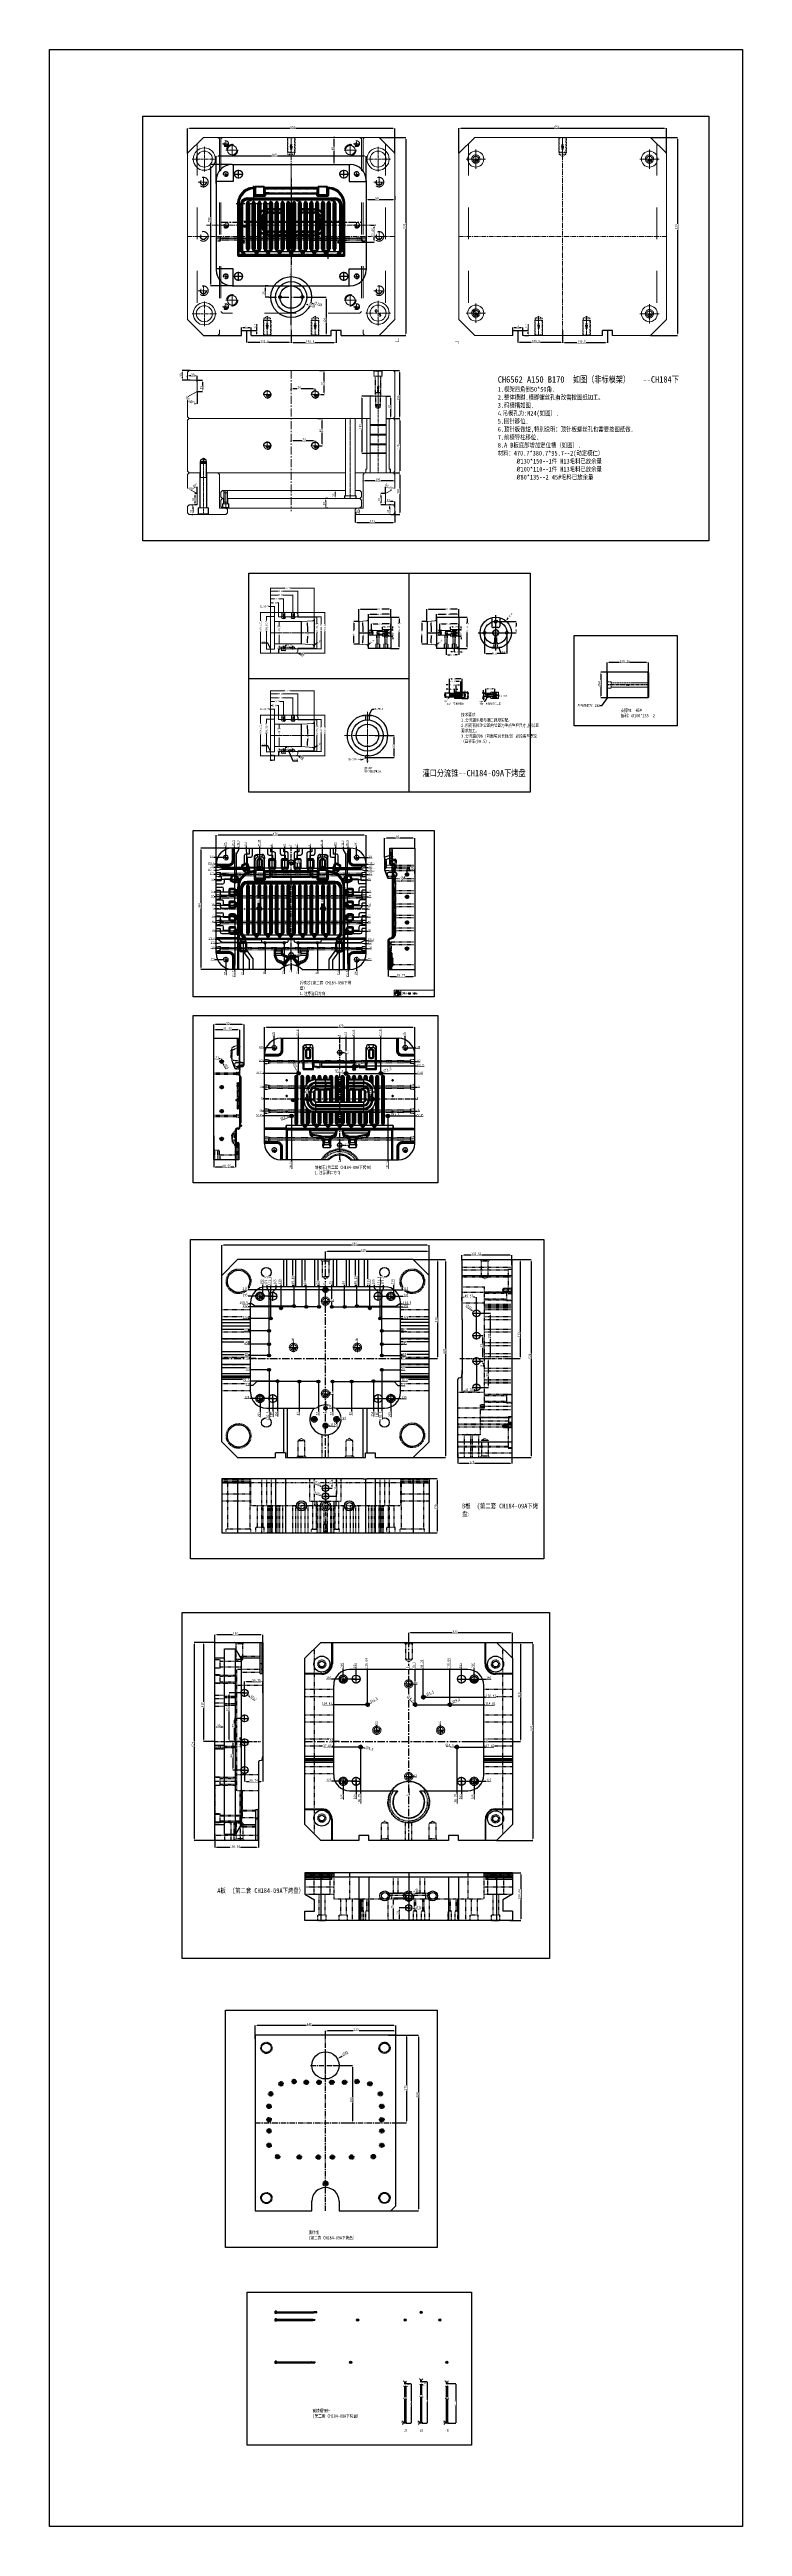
# Model space of a CAD drawing. Header units: millimetres. Extents: x 4797 to 6967, y -10922 to -3169.
import ezdxf
from ezdxf.enums import TextEntityAlignment as Align

# ---------------------------------------------------------------- set-up
doc = ezdxf.new("R2010")
doc.units = ezdxf.units.MM
doc.header["$LTSCALE"] = 16.335
doc.header["$PDMODE"] = 3
doc.header["$PDSIZE"] = 0.3125
for name, pattern in [('CENTER', [0.6, 0.375, -0.075, 0.075, -0.075]), ('HIDDEN', [0.2, 0.1, -0.1]), ('HIDDENX2', [0.75, 0.5, -0.25])]:
    doc.linetypes.add(name, pattern=pattern)
doc.layers.get('0').update_dxf_attribs({"linetype": 'CONTINUOUS'})
doc.layers.get('Defpoints').update_dxf_attribs({"linetype": 'CONTINUOUS'})
for name, color, linetype, lineweight in [('center', 1, 'CENTER', 9), ('cool', 153, 'HIDDEN', 9), ('dim', 82, 'CONTINUOUS', 9), ('epin', 13, 'CONTINUOUS', 9), ('moldbase', 7, 'CONTINUOUS', 20), ('screw', 33, 'CONTINUOUS', 13), ('虚线', 6, 'HIDDENX2', 13)]:
    doc.layers.add(name, color=color, linetype=linetype, lineweight=lineweight)
doc.layers.add('DEFAULT_2', color=8, linetype='HIDDEN')
doc.styles.add('CHINA', font='txt.shx', dxfattribs={"bigfont": 'gbcbig.shx'})
doc.styles.add('ROMANC', font='romanc.shx', dxfattribs={"bigfont": 'gbcbig.shx'})
doc.styles.get("Standard").update_dxf_attribs({"font": 'txt', "width": 0.8})
doc.styles.add('TXT', font='txt.shx', dxfattribs={"bigfont": 'gbcbig.shx'})
doc.styles.add('TXT05', font='txt.shx', dxfattribs={"width": 0.5, "bigfont": 'gbcbig.shx'})
doc.dimstyles.new('ISO-25', dxfattribs={"dimtxt": 8, "dimasz": 6, "dimexe": 0, "dimexo": 0, "dimgap": 0, "dimtad": 1, "dimdsep": 46, "dimtxsty": 'Standard', "dimcen": 0, "dimclrd": 4, "dimclre": 4, "dimclrt": 6, "dimazin": 0, "dimtfac": 1, "dimtofl": 0, "dimtmove": 0, "dimatfit": 3, "dimfxl": 0, "dimarcsym": 0})
doc.dimstyles.get("Standard").update_dxf_attribs({"dimtxt": 0.15625, "dimasz": 0.1875, "dimexe": 0.125, "dimexo": 0.0625, "dimtad": 0, "dimtih": 1, "dimtoh": 1, "dimdsep": 46, "dimtxsty": 'Standard', "dimcen": 0.09, "dimadec": 0, "dimazin": 0, "dimtp": 0.01, "dimtm": 0.01, "dimtfac": 1, "dimtofl": 0, "dimtmove": 0, "dimatfit": 3, "dimfxl": 0, "dimtolj": 1, "dimarcsym": 0})
doc.dimstyles.new('STANDARD$0', dxfattribs={"dimscale": 2, "dimtxt": 3, "dimasz": 3, "dimexe": 1.25, "dimexo": 0.625, "dimgap": 0.5, "dimtad": 0, "dimdsep": 46, "dimlunit": 6, "dimtxsty": 'Standard', "dimblk": 'CLOSEDBLANK', "dimcen": 0, "dimclrt": 2, "dimazin": 2, "dimtfac": 2, "dimtmove": 1, "dimatfit": 3, "dimfxl": 0, "dimtolj": 1, "dimtzin": 0, "dimarcsym": 0})

# ---------------------------------------------------------------- blocks, each defined once
blk = doc.blocks.new('*D62')
at = {"color": 4, "lineweight": -2, "transparency": 16777216}
blk.add_line((5351.3, -6358.7), (5342, -6344.9), dxfattribs=at)
at = {"color": 6, "transparency": 16777216, "insert": (5351.6, -6352), "char_height": 8, "attachment_point": 5, "rotation": 304.01388, "bg_fill": 3, "box_fill_scale": 1.1, "bg_fill_color": 256, "bg_fill_true_color": 13158600, "bg_fill_transparency": 0}
blk.add_mtext('∅8', dxfattribs=at)
at = {"color": 4, "transparency": 16777216}
blk.add_solid([(5342.8, -6344.3), (5341.2, -6345.4), (5338.6, -6339.9)], dxfattribs=at)
at = {"layer": 'Defpoints', "color": 0, "transparency": 16777216}
for p in [(5334.2, -6333.3), (5338.6, -6339.9)]:
    blk.add_point(p, dxfattribs=at)
blk = doc.blocks.new('*D63')
at = {"color": 4, "lineweight": -2, "transparency": 16777216}
for p, q in [((5311.4, -6263.6), (5311.4, -6220.2)), ((5400.4, -6220.2), (5317.4, -6220.2)), ((5406.4, -6346.1), (5406.4, -6220.2))]:
    blk.add_line(p, q, dxfattribs=at)
at = {"color": 4, "transparency": 16777216}
for points in [[(5317.4, -6219.2), (5317.4, -6221.2), (5311.4, -6220.2)], [(5400.4, -6219.2), (5400.4, -6221.2), (5406.4, -6220.2)]]:
    blk.add_solid(points, dxfattribs=at)
at = {"layer": 'Defpoints', "color": 0, "transparency": 16777216}
for p in [(5311.4, -6220.2), (5311.4, -6263.6), (5406.4, -6346.1)]:
    blk.add_point(p, dxfattribs=at)
at = {"color": 6, "transparency": 16777216, "insert": (5356.1, -6216.2), "char_height": 8, "attachment_point": 5, "bg_fill": 3, "box_fill_scale": 1.1, "bg_fill_color": 256, "bg_fill_true_color": 13158600, "bg_fill_transparency": 0}
blk.add_mtext('95', dxfattribs=at)
blk = doc.blocks.new('*D64')
at = {"color": 4, "lineweight": -2, "transparency": 16777216}
for p, q in [((5311.4, -6248.9), (5311.4, -6236.9)), ((5387.3, -6236.9), (5317.4, -6236.9)), ((5393.3, -6263.6), (5393.3, -6236.9))]:
    blk.add_line(p, q, dxfattribs=at)
at = {"color": 4, "transparency": 16777216}
for points in [[(5317.4, -6235.9), (5317.4, -6237.9), (5311.4, -6236.9)], [(5387.3, -6235.9), (5387.3, -6237.9), (5393.3, -6236.9)]]:
    blk.add_solid(points, dxfattribs=at)
at = {"color": 6, "transparency": 16777216, "insert": (5354.4, -6232.9), "char_height": 8, "attachment_point": 5, "bg_fill": 3, "box_fill_scale": 1.1, "bg_fill_color": 256, "bg_fill_true_color": 13158600, "bg_fill_transparency": 0}
blk.add_mtext('81.93', dxfattribs=at)
at = {"layer": 'Defpoints', "color": 0, "transparency": 16777216}
for p in [(5311.4, -6236.9), (5311.4, -6248.9), (5393.3, -6263.6)]:
    blk.add_point(p, dxfattribs=at)
blk = doc.blocks.new('*D65')
at = {"color": 4, "lineweight": -2, "transparency": 16777216}
for p, q in [((5311.4, -6568.7), (5311.4, -6667.3)), ((5379.9, -6577.3), (5379.9, -6667.3)), ((5373.9, -6667.3), (5317.4, -6667.3))]:
    blk.add_line(p, q, dxfattribs=at)
at = {"color": 4, "transparency": 16777216}
for points in [[(5317.4, -6666.3), (5317.4, -6668.3), (5311.4, -6667.3)], [(5373.9, -6666.3), (5373.9, -6668.3), (5379.9, -6667.3)]]:
    blk.add_solid(points, dxfattribs=at)
at = {"layer": 'Defpoints', "color": 0, "transparency": 16777216}
for p in [(5311.4, -6568.7), (5379.9, -6577.3)]:
    blk.add_point(p, dxfattribs=at)
at = {"color": 6, "transparency": 16777216, "insert": (5351.9, -6663.3), "char_height": 8, "attachment_point": 5, "bg_fill": 3, "box_fill_scale": 1.1, "bg_fill_color": 256, "bg_fill_true_color": 13158600, "bg_fill_transparency": 0}
blk.add_mtext('68.55', dxfattribs=at)
at = {"layer": 'Defpoints', "color": 0, "transparency": 16777216}
blk.add_point((5311.4, -6667.3), dxfattribs=at)
blk = doc.blocks.new('*D66')
at = {"color": 4, "lineweight": -2, "transparency": 16777216}
for p, q in [((5311.4, -6335.9), (5311.4, -6327.8)), ((5330.4, -6327.8), (5317.4, -6327.8)), ((5336.4, -6336.6), (5336.4, -6327.8))]:
    blk.add_line(p, q, dxfattribs=at)
at = {"color": 4, "transparency": 16777216}
for points in [[(5317.4, -6326.8), (5317.4, -6328.8), (5311.4, -6327.8)], [(5330.4, -6326.8), (5330.4, -6328.8), (5336.4, -6327.8)]]:
    blk.add_solid(points, dxfattribs=at)
at = {"color": 6, "transparency": 16777216, "insert": (5322.3, -6323.8), "char_height": 8, "attachment_point": 5, "bg_fill": 3, "box_fill_scale": 1.1, "bg_fill_color": 256, "bg_fill_true_color": 13158600, "bg_fill_transparency": 0}
blk.add_mtext('25', dxfattribs=at)
at = {"layer": 'Defpoints', "color": 0, "transparency": 16777216}
for p in [(5311.4, -6327.8), (5311.4, -6335.9), (5336.4, -6336.6)]:
    blk.add_point(p, dxfattribs=at)
blk = doc.blocks.new('*D67')
at = {"color": 4, "lineweight": -2, "transparency": 16777216}
blk.add_line((5865.5, -6362.5), (5841.8, -6371.1), dxfattribs=at)
at = {"color": 6, "transparency": 16777216, "insert": (5855.1, -6362), "char_height": 8, "attachment_point": 5, "rotation": 20.0689, "bg_fill": 3, "box_fill_scale": 1.1, "bg_fill_color": 256, "bg_fill_true_color": 13158600, "bg_fill_transparency": 0}
blk.add_mtext('∅3.5', dxfattribs=at)
at = {"color": 4, "transparency": 16777216}
blk.add_solid([(5841.4, -6370.2), (5842.1, -6372.1), (5836.2, -6373.2)], dxfattribs=at)
at = {"layer": 'Defpoints', "color": 0, "transparency": 16777216}
for p in [(5832.9, -6374.4), (5836.2, -6373.2)]:
    blk.add_point(p, dxfattribs=at)
blk = doc.blocks.new('*D68')
at = {"color": 4, "lineweight": -2, "transparency": 16777216}
blk.add_line((5889.6, -6507.4), (5864.4, -6506.7), dxfattribs=at)
at = {"color": 6, "transparency": 16777216, "insert": (5880.1, -6503.1), "char_height": 8, "attachment_point": 5, "rotation": 358.28436, "bg_fill": 3, "box_fill_scale": 1.1, "bg_fill_color": 256, "bg_fill_true_color": 13158600, "bg_fill_transparency": 0}
blk.add_mtext('∅3.5', dxfattribs=at)
at = {"color": 4, "transparency": 16777216}
blk.add_solid([(5864.4, -6505.7), (5864.3, -6507.7), (5858.4, -6506.5)], dxfattribs=at)
at = {"layer": 'Defpoints', "color": 0, "transparency": 16777216}
for p in [(5854.9, -6506.4), (5858.4, -6506.5)]:
    blk.add_point(p, dxfattribs=at)
blk = doc.blocks.new('*D69')
at = {"color": 4, "lineweight": -2, "transparency": 16777216}
blk.add_line((5524.5, -6518.5), (5547.9, -6509.3), dxfattribs=at)
at = {"color": 6, "transparency": 16777216, "insert": (5531.9, -6511.2), "char_height": 8, "attachment_point": 5, "rotation": 21.4373, "bg_fill": 3, "box_fill_scale": 1.1, "bg_fill_color": 256, "bg_fill_true_color": 13158600, "bg_fill_transparency": 0}
blk.add_mtext('∅3.5', dxfattribs=at)
at = {"color": 4, "transparency": 16777216}
blk.add_solid([(5547.5, -6508.3), (5548.3, -6510.2), (5553.5, -6507.1)], dxfattribs=at)
at = {"layer": 'Defpoints', "color": 0, "transparency": 16777216}
for p in [(5553.5, -6507.1), (5556.8, -6505.8)]:
    blk.add_point(p, dxfattribs=at)
blk = doc.blocks.new('*D70')
at = {"color": 4, "lineweight": -2, "transparency": 16777216}
blk.add_line((5560.9, -6345.2), (5573.4, -6367.1), dxfattribs=at)
at = {"color": 6, "transparency": 16777216, "insert": (5569.1, -6351.5), "char_height": 8, "attachment_point": 5, "rotation": 299.7956, "bg_fill": 3, "box_fill_scale": 1.1, "bg_fill_color": 256, "bg_fill_true_color": 13158600, "bg_fill_transparency": 0}
blk.add_mtext('∅3.5', dxfattribs=at)
at = {"color": 4, "transparency": 16777216}
blk.add_solid([(5574.2, -6366.6), (5572.5, -6367.5), (5576.4, -6372.3)], dxfattribs=at)
at = {"layer": 'Defpoints', "color": 0, "transparency": 16777216}
for p in [(5576.4, -6372.3), (5578.1, -6375.3)]:
    blk.add_point(p, dxfattribs=at)
blk = doc.blocks.new('*D71')
at = {"color": 4, "lineweight": -2, "transparency": 16777216}
blk.add_line((5693.7, -6367.2), (5718.4, -6372.2), dxfattribs=at)
at = {"color": 6, "transparency": 16777216, "insert": (5703.9, -6365.2), "char_height": 8, "attachment_point": 5, "rotation": 348.54027, "bg_fill": 3, "box_fill_scale": 1.1, "bg_fill_color": 256, "bg_fill_true_color": 13158600, "bg_fill_transparency": 0}
blk.add_mtext('∅3.5', dxfattribs=at)
at = {"color": 4, "transparency": 16777216}
blk.add_solid([(5718.6, -6371.3), (5718.2, -6373.2), (5724.3, -6373.4)], dxfattribs=at)
at = {"layer": 'Defpoints', "color": 0, "transparency": 16777216}
for p in [(5724.3, -6373.4), (5727.7, -6374.1)]:
    blk.add_point(p, dxfattribs=at)
blk = doc.blocks.new('*D72')
at = {"color": 4, "lineweight": -2, "transparency": 16777216}
blk.add_line((5782.2, -6339.4), (5758.4, -6347.6), dxfattribs=at)
at = {"color": 6, "transparency": 16777216, "insert": (5771.9, -6338.8), "char_height": 8, "attachment_point": 5, "rotation": 19.06505, "bg_fill": 3, "box_fill_scale": 1.1, "bg_fill_color": 256, "bg_fill_true_color": 13158600, "bg_fill_transparency": 0}
blk.add_mtext('∅3.5', dxfattribs=at)
at = {"color": 4, "transparency": 16777216}
blk.add_solid([(5758.1, -6346.7), (5758.7, -6348.6), (5752.8, -6349.6)], dxfattribs=at)
at = {"layer": 'Defpoints', "color": 0, "transparency": 16777216}
for p in [(5749.4, -6350.7), (5752.8, -6349.6)]:
    blk.add_point(p, dxfattribs=at)
blk = doc.blocks.new('*D73')
at = {"color": 4, "lineweight": -2, "transparency": 16777216}
for p, q in [((5470.9, -6331.1), (5470.9, -6228.5)), ((5476.9, -6228.5), (5934.9, -6228.5)), ((5940.9, -6326.4), (5940.9, -6228.5))]:
    blk.add_line(p, q, dxfattribs=at)
at = {"color": 4, "transparency": 16777216}
for points in [[(5476.9, -6227.5), (5476.9, -6229.5), (5470.9, -6228.5)], [(5934.9, -6227.5), (5934.9, -6229.5), (5940.9, -6228.5)]]:
    blk.add_solid(points, dxfattribs=at)
at = {"layer": 'Defpoints', "color": 0, "transparency": 16777216}
for p in [(5940.9, -6228.5), (5470.9, -6331.1), (5940.9, -6326.4)]:
    blk.add_point(p, dxfattribs=at)
at = {"color": 6, "transparency": 16777216, "insert": (5709.7, -6224.5), "char_height": 8, "attachment_point": 5, "bg_fill": 3, "box_fill_scale": 1.1, "bg_fill_color": 256, "bg_fill_true_color": 13158600, "bg_fill_transparency": 0}
blk.add_mtext('470', dxfattribs=at)
blk = doc.blocks.new('cool_jt_f12')
at = {"layer": 'cool', "ltscale": 0.3}
for p, q in [((0, 7.0785), (0.856, 6.2225)), ((0, 7.0785), (12, 6.7035)), ((0.856, 6.2225), (0.856, -6.2225)), ((13.5, 5.827375), (0.856, 6.2225)), ((0.856, 6.2225), (13.5, 5.827375)), ((12, 6.7035), (12.856, 5.8475)), ((12, 6.7035), (12, -6.7035)), ((14.327375, 5), (13.5, 5.827375)), ((13.5, -5.827375), (13.5, 5.827375)), ((14.327375, -5), (14.327375, 5)), ((0.856, -6.2225), (0, -7.0785)), ((0, -7.0785), (12, -6.7035)), ((0.856, -6.2225), (13.5, -5.827375)), ((12, -6.7035), (12.856, -5.8475)), ((13.5, -5.827375), (14.327375, -5))]:
    blk.add_line(p, q, dxfattribs=at)
blk = doc.blocks.new('147')
at = {"layer": 'cool', "color": 1, "linetype": 'CENTER', "ltscale": 0.621977}
blk.add_line((243.9, -3853.6), (-226.1, -3853.6), dxfattribs=at)
at = {"layer": 'cool', "ltscale": 0.932966}
for p, q in [((229.6, -3849.6), (-211.8, -3849.6)), ((229.6, -3857.6), (-211.8, -3857.6))]:
    blk.add_line(p, q, dxfattribs=at)
blk.add_blockref('cool_jt_f12', (-226.1, -3853.6), dxfattribs=at)
at = {"layer": 'cool', "ltscale": 0.932966, "rotation": 179.9999999999999}
blk.add_blockref('cool_jt_f12', (243.9, -3853.6), dxfattribs=at)
blk = doc.blocks.new('screw_m16_g')
at = {"layer": 'screw', "color": 1, "linetype": 'CENTER', "ltscale": 0.497582}
for p, q in [((-8.8, 0), (8.8, 0)), ((0, -8.8), (0, 8.8))]:
    blk.add_line(p, q, dxfattribs=at)
at = {"layer": 'screw', "color": 33, "linetype": 'HIDDEN', "ltscale": 0.497582}
blk.add_circle((0, 0), 7, dxfattribs=at)
at = {"layer": 'screw', "color": 92, "linetype": 'HIDDEN', "ltscale": 0.497582}
blk.add_arc((0, 0), 8, 270, 180, dxfattribs=at)
at = {"layer": 'screw', "color": 6, "style": 'TXT'}
blk.add_text('M16', height=3.2, dxfattribs=at).set_placement((-2.72, -4))
blk = doc.blocks.new('*D51')
at = {"color": 4, "lineweight": -2, "transparency": 16777216}
blk.add_line((5927.5, -6453.6), (5950.9, -6453.6), dxfattribs=at)
at = {"layer": 'Defpoints', "color": 0, "transparency": 16777216}
blk.add_point((5705.9, -6453.6), dxfattribs=at)
at = {"color": 6, "transparency": 16777216, "insert": (5949.7, -6450.6), "char_height": 6, "attachment_point": 5, "bg_fill": 3, "box_fill_scale": 1.1, "bg_fill_color": 256, "bg_fill_true_color": 13158600, "bg_fill_transparency": 0}
blk.add_mtext('0', dxfattribs=at)
at = {"layer": 'Defpoints', "color": 0, "transparency": 16777216}
for p in [(5927.5, -6453.6), (5948.5, -6453.6)]:
    blk.add_point(p, dxfattribs=at)
blk = doc.blocks.new('*D74')
at = {"color": 4, "lineweight": -2, "transparency": 16777216}
blk.add_line((5933.7, -6416.6), (5956.5, -6416.6), dxfattribs=at)
at = {"layer": 'Defpoints', "color": 0, "transparency": 16777216}
blk.add_point((5705.9, -6453.6), dxfattribs=at)
at = {"color": 6, "transparency": 16777216, "insert": (5952.5, -6413.6), "char_height": 6, "attachment_point": 5, "bg_fill": 3, "box_fill_scale": 1.1, "bg_fill_color": 256, "bg_fill_true_color": 13158600, "bg_fill_transparency": 0}
blk.add_mtext('37', dxfattribs=at)
at = {"layer": 'Defpoints', "color": 0, "transparency": 16777216}
for p in [(5933.7, -6416.6), (5948.5, -6416.6)]:
    blk.add_point(p, dxfattribs=at)
blk = doc.blocks.new('*D75')
at = {"color": 4, "lineweight": -2, "transparency": 16777216}
blk.add_line((5909.3, -6336.6), (5958.1, -6336.6), dxfattribs=at)
at = {"layer": 'Defpoints', "color": 0, "transparency": 16777216}
blk.add_point((5705.9, -6453.6), dxfattribs=at)
at = {"color": 6, "transparency": 16777216, "insert": (5953.3, -6333.6), "char_height": 6, "attachment_point": 5, "bg_fill": 3, "box_fill_scale": 1.1, "bg_fill_color": 256, "bg_fill_true_color": 13158600, "bg_fill_transparency": 0}
blk.add_mtext('117', dxfattribs=at)
at = {"layer": 'Defpoints', "color": 0, "transparency": 16777216}
for p in [(5909.3, -6336.6), (5948.5, -6336.6)]:
    blk.add_point(p, dxfattribs=at)
blk = doc.blocks.new('*D76')
at = {"color": 4, "lineweight": -2, "transparency": 16777216}
blk.add_line((5751.1, -6350.2), (5970.1, -6350.2), dxfattribs=at)
at = {"layer": 'Defpoints', "color": 0, "transparency": 16777216}
for p in [(5751.1, -6350.2), (5705.9, -6453.6)]:
    blk.add_point(p, dxfattribs=at)
at = {"color": 6, "transparency": 16777216, "insert": (5959.3, -6347.2), "char_height": 6, "attachment_point": 5, "bg_fill": 3, "box_fill_scale": 1.1, "bg_fill_color": 256, "bg_fill_true_color": 13158600, "bg_fill_transparency": 0}
blk.add_mtext('103.43', dxfattribs=at)
at = {"layer": 'Defpoints', "color": 0, "transparency": 16777216}
blk.add_point((5948.5, -6350.2), dxfattribs=at)
blk = doc.blocks.new('*D77')
at = {"color": 4, "lineweight": -2, "transparency": 16777216}
blk.add_line((5726, -6373.8), (5966.1, -6373.8), dxfattribs=at)
at = {"layer": 'Defpoints', "color": 0, "transparency": 16777216}
for p in [(5726, -6373.8), (5705.9, -6453.6)]:
    blk.add_point(p, dxfattribs=at)
at = {"color": 6, "transparency": 16777216, "insert": (5957.3, -6370.8), "char_height": 6, "attachment_point": 5, "bg_fill": 3, "box_fill_scale": 1.1, "bg_fill_color": 256, "bg_fill_true_color": 13158600, "bg_fill_transparency": 0}
blk.add_mtext('79.81', dxfattribs=at)
at = {"layer": 'Defpoints', "color": 0, "transparency": 16777216}
blk.add_point((5948.5, -6373.8), dxfattribs=at)
blk = doc.blocks.new('*D78')
at = {"color": 4, "lineweight": -2, "transparency": 16777216}
blk.add_line((5904, -6491.6), (5956.5, -6491.6), dxfattribs=at)
at = {"layer": 'Defpoints', "color": 0, "transparency": 16777216}
for p in [(5705.9, -6453.6), (5904, -6491.6)]:
    blk.add_point(p, dxfattribs=at)
at = {"color": 6, "transparency": 16777216, "insert": (5952.5, -6488.6), "char_height": 6, "attachment_point": 5, "bg_fill": 3, "box_fill_scale": 1.1, "bg_fill_color": 256, "bg_fill_true_color": 13158600, "bg_fill_transparency": 0}
blk.add_mtext('38', dxfattribs=at)
at = {"layer": 'Defpoints', "color": 0, "transparency": 16777216}
blk.add_point((5948.5, -6491.6), dxfattribs=at)
blk = doc.blocks.new('*D79')
at = {"color": 4, "lineweight": -2, "transparency": 16777216}
blk.add_line((5856.6, -6506.4), (5967.7, -6506.4), dxfattribs=at)
at = {"layer": 'Defpoints', "color": 0, "transparency": 16777216}
for p in [(5705.9, -6453.6), (5856.6, -6506.4)]:
    blk.add_point(p, dxfattribs=at)
at = {"color": 6, "transparency": 16777216, "insert": (5958.1, -6503.4), "char_height": 6, "attachment_point": 5, "bg_fill": 3, "box_fill_scale": 1.1, "bg_fill_color": 256, "bg_fill_true_color": 13158600, "bg_fill_transparency": 0}
blk.add_mtext('52.85', dxfattribs=at)
at = {"layer": 'Defpoints', "color": 0, "transparency": 16777216}
blk.add_point((5948.5, -6506.4), dxfattribs=at)
blk = doc.blocks.new('*D80')
at = {"color": 4, "lineweight": -2, "transparency": 16777216}
blk.add_line((5856.6, -6507.6), (5856.6, -6671.7), dxfattribs=at)
at = {"layer": 'Defpoints', "color": 0, "transparency": 16777216}
for p in [(5705.9, -6453.6), (5856.6, -6507.6)]:
    blk.add_point(p, dxfattribs=at)
at = {"color": 6, "transparency": 16777216, "insert": (5853.6, -6660.9), "char_height": 6, "attachment_point": 5, "rotation": 90, "bg_fill": 3, "box_fill_scale": 1.1, "bg_fill_color": 256, "bg_fill_true_color": 13158600, "bg_fill_transparency": 0}
blk.add_mtext('150.75', dxfattribs=at)
at = {"layer": 'Defpoints', "color": 0, "transparency": 16777216}
blk.add_point((5856.6, -6650.1), dxfattribs=at)
blk = doc.blocks.new('*D52')
at = {"color": 4, "lineweight": -2, "transparency": 16777216}
blk.add_line((5726, -6372.9), (5726, -6244.4), dxfattribs=at)
at = {"layer": 'Defpoints', "color": 0, "transparency": 16777216}
for p in [(5726, -6372.9), (5705.9, -6453.6)]:
    blk.add_point(p, dxfattribs=at)
at = {"color": 6, "transparency": 16777216, "insert": (5723, -6250.4), "char_height": 6, "attachment_point": 5, "rotation": 90, "bg_fill": 3, "box_fill_scale": 1.1, "bg_fill_color": 256, "bg_fill_true_color": 13158600, "bg_fill_transparency": 0}
blk.add_mtext('20.1', dxfattribs=at)
at = {"layer": 'Defpoints', "color": 0, "transparency": 16777216}
blk.add_point((5726, -6256.4), dxfattribs=at)
blk = doc.blocks.new('*D53')
at = {"color": 4, "lineweight": -2, "transparency": 16777216}
blk.add_line((5751.1, -6349.8), (5751.1, -6237.2), dxfattribs=at)
at = {"layer": 'Defpoints', "color": 0, "transparency": 16777216}
for p in [(5751.1, -6349.8), (5705.9, -6453.6)]:
    blk.add_point(p, dxfattribs=at)
at = {"color": 6, "transparency": 16777216, "insert": (5748.1, -6246.8), "char_height": 6, "attachment_point": 5, "rotation": 90, "bg_fill": 3, "box_fill_scale": 1.1, "bg_fill_color": 256, "bg_fill_true_color": 13158600, "bg_fill_transparency": 0}
blk.add_mtext('45.23', dxfattribs=at)
at = {"layer": 'Defpoints', "color": 0, "transparency": 16777216}
blk.add_point((5751.1, -6256.4), dxfattribs=at)
blk = doc.blocks.new('*D81')
at = {"color": 4, "lineweight": -2, "transparency": 16777216}
blk.add_line((5834.5, -6372.7), (5834.5, -6234), dxfattribs=at)
at = {"layer": 'Defpoints', "color": 0, "transparency": 16777216}
for p in [(5834.5, -6372.7), (5705.9, -6453.6)]:
    blk.add_point(p, dxfattribs=at)
at = {"color": 6, "transparency": 16777216, "insert": (5831.5, -6245.2), "char_height": 6, "attachment_point": 5, "rotation": 90, "bg_fill": 3, "box_fill_scale": 1.1, "bg_fill_color": 256, "bg_fill_true_color": 13158600, "bg_fill_transparency": 0}
blk.add_mtext('128.64', dxfattribs=at)
at = {"layer": 'Defpoints', "color": 0, "transparency": 16777216}
blk.add_point((5834.5, -6256.4), dxfattribs=at)
blk = doc.blocks.new('*D82')
at = {"color": 4, "lineweight": -2, "transparency": 16777216}
blk.add_line((5910.9, -6290.1), (5910.9, -6244.4), dxfattribs=at)
at = {"layer": 'Defpoints', "color": 0, "transparency": 16777216}
blk.add_point((5705.9, -6453.6), dxfattribs=at)
at = {"color": 6, "transparency": 16777216, "insert": (5907.9, -6250.4), "char_height": 6, "attachment_point": 5, "rotation": 90, "bg_fill": 3, "box_fill_scale": 1.1, "bg_fill_color": 256, "bg_fill_true_color": 13158600, "bg_fill_transparency": 0}
blk.add_mtext('205', dxfattribs=at)
at = {"layer": 'Defpoints', "color": 0, "transparency": 16777216}
for p in [(5910.9, -6256.4), (5910.9, -6290.1)]:
    blk.add_point(p, dxfattribs=at)
blk = doc.blocks.new('*D54')
at = {"color": 4, "lineweight": -2, "transparency": 16777216}
blk.add_line((5484.2, -6453.6), (5460.9, -6453.6), dxfattribs=at)
at = {"layer": 'Defpoints', "color": 0, "transparency": 16777216}
blk.add_point((5705.9, -6453.6), dxfattribs=at)
at = {"color": 6, "transparency": 16777216, "insert": (5462.1, -6450.6), "char_height": 6, "attachment_point": 5, "bg_fill": 3, "box_fill_scale": 1.1, "bg_fill_color": 256, "bg_fill_true_color": 13158600, "bg_fill_transparency": 0}
blk.add_mtext('0', dxfattribs=at)
at = {"layer": 'Defpoints', "color": 0, "transparency": 16777216}
for p in [(5463.3, -6453.6), (5484.2, -6453.6)]:
    blk.add_point(p, dxfattribs=at)
blk = doc.blocks.new('*D55')
at = {"color": 4, "lineweight": -2, "transparency": 16777216}
blk.add_line((5478.1, -6416.6), (5455.3, -6416.6), dxfattribs=at)
at = {"layer": 'Defpoints', "color": 0, "transparency": 16777216}
blk.add_point((5705.9, -6453.6), dxfattribs=at)
at = {"color": 6, "transparency": 16777216, "insert": (5459.3, -6413.6), "char_height": 6, "attachment_point": 5, "bg_fill": 3, "box_fill_scale": 1.1, "bg_fill_color": 256, "bg_fill_true_color": 13158600, "bg_fill_transparency": 0}
blk.add_mtext('37', dxfattribs=at)
at = {"layer": 'Defpoints', "color": 0, "transparency": 16777216}
for p in [(5463.3, -6416.6), (5478.1, -6416.6)]:
    blk.add_point(p, dxfattribs=at)
blk = doc.blocks.new('*D56')
at = {"color": 4, "lineweight": -2, "transparency": 16777216}
blk.add_line((5502.4, -6336.6), (5453.7, -6336.6), dxfattribs=at)
at = {"layer": 'Defpoints', "color": 0, "transparency": 16777216}
blk.add_point((5705.9, -6453.6), dxfattribs=at)
at = {"color": 6, "transparency": 16777216, "insert": (5458.5, -6333.6), "char_height": 6, "attachment_point": 5, "bg_fill": 3, "box_fill_scale": 1.1, "bg_fill_color": 256, "bg_fill_true_color": 13158600, "bg_fill_transparency": 0}
blk.add_mtext('117', dxfattribs=at)
at = {"layer": 'Defpoints', "color": 0, "transparency": 16777216}
for p in [(5463.3, -6336.6), (5502.4, -6336.6)]:
    blk.add_point(p, dxfattribs=at)
blk = doc.blocks.new('*D83')
at = {"color": 4, "lineweight": -2, "transparency": 16777216}
blk.add_line((5577.2, -6373.8), (5445.7, -6373.8), dxfattribs=at)
at = {"layer": 'Defpoints', "color": 0, "transparency": 16777216}
for p in [(5577.2, -6373.8), (5705.9, -6453.6)]:
    blk.add_point(p, dxfattribs=at)
at = {"color": 6, "transparency": 16777216, "insert": (5454.5, -6370.8), "char_height": 6, "attachment_point": 5, "bg_fill": 3, "box_fill_scale": 1.1, "bg_fill_color": 256, "bg_fill_true_color": 13158600, "bg_fill_transparency": 0}
blk.add_mtext('79.81', dxfattribs=at)
at = {"layer": 'Defpoints', "color": 0, "transparency": 16777216}
blk.add_point((5463.3, -6373.8), dxfattribs=at)
blk = doc.blocks.new('*D84')
at = {"color": 4, "lineweight": -2, "transparency": 16777216}
blk.add_line((5507.8, -6491.6), (5455.3, -6491.6), dxfattribs=at)
at = {"layer": 'Defpoints', "color": 0, "transparency": 16777216}
for p in [(5507.8, -6491.6), (5705.9, -6453.6)]:
    blk.add_point(p, dxfattribs=at)
at = {"color": 6, "transparency": 16777216, "insert": (5459.3, -6488.6), "char_height": 6, "attachment_point": 5, "bg_fill": 3, "box_fill_scale": 1.1, "bg_fill_color": 256, "bg_fill_true_color": 13158600, "bg_fill_transparency": 0}
blk.add_mtext('38', dxfattribs=at)
at = {"layer": 'Defpoints', "color": 0, "transparency": 16777216}
blk.add_point((5463.3, -6491.6), dxfattribs=at)
blk = doc.blocks.new('*D85')
at = {"color": 4, "lineweight": -2, "transparency": 16777216}
blk.add_line((5555.1, -6506.4), (5444.1, -6506.4), dxfattribs=at)
at = {"layer": 'Defpoints', "color": 0, "transparency": 16777216}
for p in [(5555.1, -6506.4), (5705.9, -6453.6)]:
    blk.add_point(p, dxfattribs=at)
at = {"color": 6, "transparency": 16777216, "insert": (5453.7, -6503.4), "char_height": 6, "attachment_point": 5, "bg_fill": 3, "box_fill_scale": 1.1, "bg_fill_color": 256, "bg_fill_true_color": 13158600, "bg_fill_transparency": 0}
blk.add_mtext('52.85', dxfattribs=at)
at = {"layer": 'Defpoints', "color": 0, "transparency": 16777216}
blk.add_point((5463.3, -6506.4), dxfattribs=at)
blk = doc.blocks.new('*D57')
at = {"color": 4, "lineweight": -2, "transparency": 16777216}
blk.add_line((5555.1, -6507.6), (5555.1, -6671.7), dxfattribs=at)
at = {"layer": 'Defpoints', "color": 0, "transparency": 16777216}
for p in [(5555.1, -6507.6), (5705.9, -6453.6)]:
    blk.add_point(p, dxfattribs=at)
at = {"color": 6, "transparency": 16777216, "insert": (5552.1, -6660.9), "char_height": 6, "attachment_point": 5, "rotation": 90, "bg_fill": 3, "box_fill_scale": 1.1, "bg_fill_color": 256, "bg_fill_true_color": 13158600, "bg_fill_transparency": 0}
blk.add_mtext('150.75', dxfattribs=at)
at = {"layer": 'Defpoints', "color": 0, "transparency": 16777216}
blk.add_point((5555.1, -6650.1), dxfattribs=at)
blk = doc.blocks.new('*D58')
at = {"color": 4, "lineweight": -2, "transparency": 16777216}
blk.add_line((5577.2, -6372.7), (5577.2, -6234), dxfattribs=at)
at = {"layer": 'Defpoints', "color": 0, "transparency": 16777216}
for p in [(5577.2, -6372.7), (5705.9, -6453.6)]:
    blk.add_point(p, dxfattribs=at)
at = {"color": 6, "transparency": 16777216, "insert": (5574.2, -6245.2), "char_height": 6, "attachment_point": 5, "rotation": 90, "bg_fill": 3, "box_fill_scale": 1.1, "bg_fill_color": 256, "bg_fill_true_color": 13158600, "bg_fill_transparency": 0}
blk.add_mtext('128.64', dxfattribs=at)
at = {"layer": 'Defpoints', "color": 0, "transparency": 16777216}
blk.add_point((5577.2, -6256.4), dxfattribs=at)
blk = doc.blocks.new('*D59')
at = {"color": 4, "lineweight": -2, "transparency": 16777216}
blk.add_line((5500.9, -6290.1), (5500.9, -6244.4), dxfattribs=at)
at = {"layer": 'Defpoints', "color": 0, "transparency": 16777216}
blk.add_point((5705.9, -6453.6), dxfattribs=at)
at = {"color": 6, "transparency": 16777216, "insert": (5497.9, -6250.4), "char_height": 6, "attachment_point": 5, "rotation": 90, "bg_fill": 3, "box_fill_scale": 1.1, "bg_fill_color": 256, "bg_fill_true_color": 13158600, "bg_fill_transparency": 0}
blk.add_mtext('205', dxfattribs=at)
at = {"layer": 'Defpoints', "color": 0, "transparency": 16777216}
for p in [(5500.9, -6256.4), (5500.9, -6290.1)]:
    blk.add_point(p, dxfattribs=at)
blk = doc.blocks.new('*D60')
at = {"color": 4, "lineweight": -2, "transparency": 16777216}
blk.add_line((5497.5, -6293.6), (5454.7, -6293.6), dxfattribs=at)
at = {"layer": 'Defpoints', "color": 0, "transparency": 16777216}
blk.add_point((5705.9, -6453.6), dxfattribs=at)
at = {"color": 6, "transparency": 16777216, "insert": (5459.9, -6290.6), "char_height": 6, "attachment_point": 5, "bg_fill": 3, "box_fill_scale": 1.1, "bg_fill_color": 256, "bg_fill_true_color": 13158600, "bg_fill_transparency": 0}
blk.add_mtext('160', dxfattribs=at)
at = {"layer": 'Defpoints', "color": 0, "transparency": 16777216}
for p in [(5465.1, -6293.6), (5497.5, -6293.6)]:
    blk.add_point(p, dxfattribs=at)
blk = doc.blocks.new('*D61')
at = {"color": 4, "lineweight": -2, "transparency": 16777216}
blk.add_line((5919.7, -6293.6), (5957, -6293.6), dxfattribs=at)
at = {"layer": 'Defpoints', "color": 0, "transparency": 16777216}
blk.add_point((5705.9, -6453.6), dxfattribs=at)
at = {"color": 6, "transparency": 16777216, "insert": (5951.8, -6290.6), "char_height": 6, "attachment_point": 5, "bg_fill": 3, "box_fill_scale": 1.1, "bg_fill_color": 256, "bg_fill_true_color": 13158600, "bg_fill_transparency": 0}
blk.add_mtext('160', dxfattribs=at)
at = {"layer": 'Defpoints', "color": 0, "transparency": 16777216}
for p in [(5919.7, -6293.6), (5946.6, -6293.6)]:
    blk.add_point(p, dxfattribs=at)
blk = doc.blocks.new('*D133')
at = {"color": 4, "lineweight": -2, "transparency": 16777216}
for p, q in [((5922, -8985.5), (5892, -8985.5)), ((5892, -8991.5), (5892, -9019.5)), ((5918.5, -9025.5), (5892, -9025.5))]:
    blk.add_line(p, q, dxfattribs=at)
at = {"color": 4, "transparency": 16777216}
for points in [[(5891, -8991.5), (5893, -8991.5), (5892, -8985.5)], [(5891, -9019.5), (5893, -9019.5), (5892, -9025.5)]]:
    blk.add_solid(points, dxfattribs=at)
at = {"color": 6, "transparency": 16777216, "insert": (5888, -9000.9), "char_height": 8, "attachment_point": 5, "rotation": 90, "bg_fill": 3, "box_fill_scale": 1.1, "bg_fill_color": 256, "bg_fill_true_color": 13158600, "bg_fill_transparency": 0}
blk.add_mtext('40', dxfattribs=at)
at = {"layer": 'Defpoints', "color": 0, "transparency": 16777216}
for p in [(5922, -8985.5), (5892, -9025.5), (5918.5, -9025.5)]:
    blk.add_point(p, dxfattribs=at)
blk = doc.blocks.new('*D134')
at = {"color": 4, "lineweight": -2, "transparency": 16777216}
for p, q in [((5922, -8955.5), (5874.9, -8955.5)), ((5874.9, -9019.5), (5874.9, -8961.5)), ((5918.5, -9025.5), (5874.9, -9025.5))]:
    blk.add_line(p, q, dxfattribs=at)
at = {"color": 4, "transparency": 16777216}
for points in [[(5873.9, -8961.5), (5875.9, -8961.5), (5874.9, -8955.5)], [(5873.9, -9019.5), (5875.9, -9019.5), (5874.9, -9025.5)]]:
    blk.add_solid(points, dxfattribs=at)
at = {"layer": 'Defpoints', "color": 0, "transparency": 16777216}
for p in [(5922, -8955.5), (5918.5, -9025.5)]:
    blk.add_point(p, dxfattribs=at)
at = {"color": 6, "transparency": 16777216, "insert": (5870.9, -8981.4), "char_height": 8, "attachment_point": 5, "rotation": 90, "bg_fill": 3, "box_fill_scale": 1.1, "bg_fill_color": 256, "bg_fill_true_color": 13158600, "bg_fill_transparency": 0}
blk.add_mtext('70', dxfattribs=at)
at = {"layer": 'Defpoints', "color": 0, "transparency": 16777216}
blk.add_point((5874.9, -8955.5), dxfattribs=at)
blk = doc.blocks.new('*D135')
at = {"color": 4, "lineweight": -2, "transparency": 16777216}
blk.add_line((5959.8, -8989.1), (5937.9, -8987), dxfattribs=at)
at = {"color": 6, "transparency": 16777216, "insert": (5952.3, -8984.4), "char_height": 8, "attachment_point": 5, "rotation": 354.49303, "bg_fill": 3, "box_fill_scale": 1.1, "bg_fill_color": 256, "bg_fill_true_color": 13158600, "bg_fill_transparency": 0}
blk.add_mtext('∅20', dxfattribs=at)
at = {"color": 4, "transparency": 16777216}
blk.add_solid([(5938, -8986), (5937.8, -8988), (5932, -8986.4)], dxfattribs=at)
at = {"layer": 'Defpoints', "color": 0, "transparency": 16777216}
for p in [(5912.1, -8984.5), (5932, -8986.4)]:
    blk.add_point(p, dxfattribs=at)
blk = doc.blocks.new('*D136')
at = {"color": 4, "lineweight": -2, "transparency": 16777216}
for p, q in [((6238.9, -8875.4), (6273.4, -8875.4)), ((6273.4, -8881.4), (6273.4, -9019.5)), ((6238.9, -9025.5), (6273.4, -9025.5))]:
    blk.add_line(p, q, dxfattribs=at)
at = {"color": 4, "transparency": 16777216}
for points in [[(6272.4, -8881.4), (6274.4, -8881.4), (6273.4, -8875.4)], [(6272.4, -9019.5), (6274.4, -9019.5), (6273.4, -9025.5)]]:
    blk.add_solid(points, dxfattribs=at)
at = {"layer": 'Defpoints', "color": 0, "transparency": 16777216}
for p in [(6238.9, -8875.4), (6238.9, -9025.5), (6273.4, -9025.5)]:
    blk.add_point(p, dxfattribs=at)
at = {"color": 6, "transparency": 16777216, "insert": (6269.4, -8942.6), "char_height": 8, "attachment_point": 5, "rotation": 90, "bg_fill": 3, "box_fill_scale": 1.1, "bg_fill_color": 256, "bg_fill_true_color": 13158600, "bg_fill_transparency": 0}
blk.add_mtext('150.00', dxfattribs=at)
blk = doc.blocks.new('*D113')
at = {"color": 4, "lineweight": -2, "transparency": 16777216}
for p, q in [((5922, -8154.4), (5922, -8124.2)), ((6241, -8124.2), (5928, -8124.2)), ((6247, -8204.4), (6247, -8124.2))]:
    blk.add_line(p, q, dxfattribs=at)
at = {"color": 4, "transparency": 16777216}
for points in [[(5928, -8123.2), (5928, -8125.2), (5922, -8124.2)], [(6241, -8123.2), (6241, -8125.2), (6247, -8124.2)]]:
    blk.add_solid(points, dxfattribs=at)
at = {"layer": 'Defpoints', "color": 0, "transparency": 16777216}
for p in [(5922, -8124.2), (5922, -8154.4), (6247, -8204.4)]:
    blk.add_point(p, dxfattribs=at)
at = {"color": 6, "transparency": 16777216, "insert": (6067.3, -8120.2), "char_height": 8, "attachment_point": 5, "bg_fill": 3, "box_fill_scale": 1.1, "bg_fill_color": 256, "bg_fill_true_color": 13158600, "bg_fill_transparency": 0}
blk.add_mtext('325', dxfattribs=at)
blk = doc.blocks.new('*D114')
at = {"color": 4, "lineweight": -2, "transparency": 16777216}
for p, q in [((6197, -8154.4), (6272.4, -8154.4)), ((6272.4, -8160.4), (6272.4, -8458.4)), ((6112.5, -8464.4), (6272.4, -8464.4))]:
    blk.add_line(p, q, dxfattribs=at)
at = {"color": 4, "transparency": 16777216}
for points in [[(6271.4, -8160.4), (6273.4, -8160.4), (6272.4, -8154.4)], [(6271.4, -8458.4), (6273.4, -8458.4), (6272.4, -8464.4)]]:
    blk.add_solid(points, dxfattribs=at)
at = {"layer": 'Defpoints', "color": 0, "transparency": 16777216}
for p in [(6197, -8154.4), (6112.5, -8464.4), (6272.4, -8464.4)]:
    blk.add_point(p, dxfattribs=at)
at = {"color": 6, "transparency": 16777216, "insert": (6268.4, -8319.4), "char_height": 8, "attachment_point": 5, "rotation": 90, "bg_fill": 3, "box_fill_scale": 1.1, "bg_fill_color": 256, "bg_fill_true_color": 13158600, "bg_fill_transparency": 0}
blk.add_mtext('310', dxfattribs=at)
blk = doc.blocks.new('*D115')
at = {"color": 4, "lineweight": -2, "transparency": 16777216}
for p, q in [((6197, -8154.4), (6310.3, -8154.4)), ((6310.3, -8160.4), (6310.3, -8768.4)), ((6197, -8774.4), (6310.3, -8774.4))]:
    blk.add_line(p, q, dxfattribs=at)
at = {"color": 4, "transparency": 16777216}
for points in [[(6309.3, -8160.4), (6311.3, -8160.4), (6310.3, -8154.4)], [(6309.3, -8768.4), (6311.3, -8768.4), (6310.3, -8774.4)]]:
    blk.add_solid(points, dxfattribs=at)
at = {"layer": 'Defpoints', "color": 0, "transparency": 16777216}
for p in [(6197, -8154.4), (6197, -8774.4), (6310.3, -8774.4)]:
    blk.add_point(p, dxfattribs=at)
at = {"color": 6, "transparency": 16777216, "insert": (6306.3, -8423.2), "char_height": 8, "attachment_point": 5, "rotation": 90, "bg_fill": 3, "box_fill_scale": 1.1, "bg_fill_color": 256, "bg_fill_true_color": 13158600, "bg_fill_transparency": 0}
blk.add_mtext('620', dxfattribs=at)
blk = doc.blocks.new('*D116')
at = {"color": 4, "lineweight": -2, "transparency": 16777216}
for p, q in [((5314.7, -8154.4), (5279.7, -8154.4)), ((5279.7, -8160.4), (5279.7, -8458.4)), ((5314.7, -8464.4), (5279.7, -8464.4))]:
    blk.add_line(p, q, dxfattribs=at)
at = {"color": 4, "transparency": 16777216}
for points in [[(5278.7, -8160.4), (5280.7, -8160.4), (5279.7, -8154.4)], [(5278.7, -8458.4), (5280.7, -8458.4), (5279.7, -8464.4)]]:
    blk.add_solid(points, dxfattribs=at)
at = {"layer": 'Defpoints', "color": 0, "transparency": 16777216}
for p in [(5314.7, -8154.4), (5279.7, -8464.4), (5314.7, -8464.4)]:
    blk.add_point(p, dxfattribs=at)
at = {"color": 6, "transparency": 16777216, "insert": (5275.7, -8349.9), "char_height": 8, "attachment_point": 5, "rotation": 90, "bg_fill": 3, "box_fill_scale": 1.1, "bg_fill_color": 256, "bg_fill_true_color": 13158600, "bg_fill_transparency": 0}
blk.add_mtext('310', dxfattribs=at)
blk = doc.blocks.new('*D117')
at = {"color": 4, "lineweight": -2, "transparency": 16777216}
for p, q in [((5314.7, -8154.4), (5250.4, -8154.4)), ((5250.4, -8160.4), (5250.4, -8768.4)), ((5314.6, -8774.4), (5250.4, -8774.4))]:
    blk.add_line(p, q, dxfattribs=at)
at = {"color": 4, "transparency": 16777216}
for points in [[(5249.4, -8160.4), (5251.4, -8160.4), (5250.4, -8154.4)], [(5249.4, -8768.4), (5251.4, -8768.4), (5250.4, -8774.4)]]:
    blk.add_solid(points, dxfattribs=at)
at = {"layer": 'Defpoints', "color": 0, "transparency": 16777216}
for p in [(5314.7, -8154.4), (5250.4, -8774.4), (5314.6, -8774.4)]:
    blk.add_point(p, dxfattribs=at)
at = {"color": 6, "transparency": 16777216, "insert": (5246.4, -8473.1), "char_height": 8, "attachment_point": 5, "rotation": 90, "bg_fill": 3, "box_fill_scale": 1.1, "bg_fill_color": 256, "bg_fill_true_color": 13158600, "bg_fill_transparency": 0}
blk.add_mtext('620', dxfattribs=at)
blk = doc.blocks.new('*D118')
at = {"color": 4, "lineweight": -2, "transparency": 16777216}
for p, q in [((5407.9, -8312.4), (5407.9, -8277.2)), ((5413.9, -8277.2), (5458.7, -8277.2)), ((5464.7, -8312.4), (5464.7, -8277.2))]:
    blk.add_line(p, q, dxfattribs=at)
at = {"color": 4, "transparency": 16777216}
for points in [[(5413.9, -8276.2), (5413.9, -8278.2), (5407.9, -8277.2)], [(5458.7, -8276.2), (5458.7, -8278.2), (5464.7, -8277.2)]]:
    blk.add_solid(points, dxfattribs=at)
at = {"color": 6, "transparency": 16777216, "insert": (5445.2, -8273.2), "char_height": 8, "attachment_point": 5, "bg_fill": 3, "box_fill_scale": 1.1, "bg_fill_color": 256, "bg_fill_true_color": 13158600, "bg_fill_transparency": 0}
blk.add_mtext('56.75', dxfattribs=at)
at = {"layer": 'Defpoints', "color": 0, "transparency": 16777216}
for p in [(5464.7, -8277.2), (5407.9, -8312.4), (5464.7, -8312.4)]:
    blk.add_point(p, dxfattribs=at)
blk = doc.blocks.new('*D119')
at = {"color": 4, "lineweight": -2, "transparency": 16777216}
for p, q in [((5407.9, -8472.6), (5407.9, -8590.4)), ((5464.7, -8477.6), (5464.7, -8590.4)), ((5413.9, -8590.4), (5458.7, -8590.4))]:
    blk.add_line(p, q, dxfattribs=at)
at = {"color": 4, "transparency": 16777216}
for points in [[(5413.9, -8589.4), (5413.9, -8591.4), (5407.9, -8590.4)], [(5458.7, -8589.4), (5458.7, -8591.4), (5464.7, -8590.4)]]:
    blk.add_solid(points, dxfattribs=at)
at = {"layer": 'Defpoints', "color": 0, "transparency": 16777216}
for p in [(5407.9, -8472.6), (5464.7, -8477.6)]:
    blk.add_point(p, dxfattribs=at)
at = {"color": 6, "transparency": 16777216, "insert": (5436.4, -8586.4), "char_height": 8, "attachment_point": 5, "bg_fill": 3, "box_fill_scale": 1.1, "bg_fill_color": 256, "bg_fill_true_color": 13158600, "bg_fill_transparency": 0}
blk.add_mtext('56.74', dxfattribs=at)
at = {"layer": 'Defpoints', "color": 0, "transparency": 16777216}
blk.add_point((5464.7, -8590.4), dxfattribs=at)
blk = doc.blocks.new('*D120')
at = {"color": 4, "lineweight": -2, "transparency": 16777216}
for p, q in [((5394.2, -8458.4), (5394.2, -8452.4)), ((5401.9, -8464.4), (5394.2, -8464.4)), ((5401.9, -8467.4), (5394.2, -8467.4)), ((5394.2, -8473.4), (5394.2, -8483.7))]:
    blk.add_line(p, q, dxfattribs=at)
at = {"color": 4, "transparency": 16777216}
for points in [[(5393.2, -8458.4), (5395.2, -8458.4), (5394.2, -8464.4)], [(5393.2, -8473.4), (5395.2, -8473.4), (5394.2, -8467.4)]]:
    blk.add_solid(points, dxfattribs=at)
at = {"color": 6, "transparency": 16777216, "insert": (5390.2, -8481.5), "char_height": 8, "attachment_point": 5, "rotation": 90, "bg_fill": 3, "box_fill_scale": 1.1, "bg_fill_color": 256, "bg_fill_true_color": 13158600, "bg_fill_transparency": 0}
blk.add_mtext('3', dxfattribs=at)
at = {"layer": 'Defpoints', "color": 0, "transparency": 16777216}
for p in [(5394.2, -8464.4), (5401.9, -8464.4), (5401.9, -8467.4)]:
    blk.add_point(p, dxfattribs=at)
blk = doc.blocks.new('*D121')
at = {"color": 4, "lineweight": -2, "transparency": 16777216}
for p, q in [((5401.9, -8464.4), (5371, -8464.4)), ((5371, -8470.4), (5371, -8548.4)), ((5403.4, -8554.4), (5371, -8554.4))]:
    blk.add_line(p, q, dxfattribs=at)
at = {"color": 4, "transparency": 16777216}
for points in [[(5370, -8470.4), (5372, -8470.4), (5371, -8464.4)], [(5370, -8548.4), (5372, -8548.4), (5371, -8554.4)]]:
    blk.add_solid(points, dxfattribs=at)
at = {"layer": 'Defpoints', "color": 0, "transparency": 16777216}
for p in [(5401.9, -8464.4), (5371, -8554.4), (5403.4, -8554.4)]:
    blk.add_point(p, dxfattribs=at)
at = {"color": 6, "transparency": 16777216, "insert": (5367, -8509.5), "char_height": 8, "attachment_point": 5, "rotation": 90, "bg_fill": 3, "box_fill_scale": 1.1, "bg_fill_color": 256, "bg_fill_true_color": 13158600, "bg_fill_transparency": 0}
blk.add_mtext('90', dxfattribs=at)
blk = doc.blocks.new('*D122')
at = {"color": 4, "lineweight": -2, "transparency": 16777216}
for p, q in [((5400.2, -8392.4), (5376.1, -8392.4)), ((5376.1, -8458.4), (5376.1, -8398.4)), ((5401.9, -8464.4), (5376.1, -8464.4))]:
    blk.add_line(p, q, dxfattribs=at)
at = {"color": 4, "transparency": 16777216}
for points in [[(5375.1, -8398.4), (5377.1, -8398.4), (5376.1, -8392.4)], [(5375.1, -8458.4), (5377.1, -8458.4), (5376.1, -8464.4)]]:
    blk.add_solid(points, dxfattribs=at)
at = {"layer": 'Defpoints', "color": 0, "transparency": 16777216}
blk.add_point((5401.9, -8464.4), dxfattribs=at)
at = {"color": 6, "transparency": 16777216, "insert": (5372.1, -8415.4), "char_height": 8, "attachment_point": 5, "rotation": 90, "bg_fill": 3, "box_fill_scale": 1.1, "bg_fill_color": 256, "bg_fill_true_color": 13158600, "bg_fill_transparency": 0}
blk.add_mtext('72', dxfattribs=at)
at = {"layer": 'Defpoints', "color": 0, "transparency": 16777216}
for p in [(5376.1, -8392.4), (5400.2, -8392.4)]:
    blk.add_point(p, dxfattribs=at)
blk = doc.blocks.new('*D123')
at = {"color": 4, "lineweight": -2, "transparency": 16777216}
for p, q in [((5407.9, -8312.4), (5359.5, -8312.4)), ((5359.5, -8458.4), (5359.5, -8318.4)), ((5401.9, -8464.4), (5359.5, -8464.4))]:
    blk.add_line(p, q, dxfattribs=at)
at = {"color": 4, "transparency": 16777216}
for points in [[(5358.5, -8318.4), (5360.5, -8318.4), (5359.5, -8312.4)], [(5358.5, -8458.4), (5360.5, -8458.4), (5359.5, -8464.4)]]:
    blk.add_solid(points, dxfattribs=at)
at = {"layer": 'Defpoints', "color": 0, "transparency": 16777216}
for p in [(5359.5, -8312.4), (5407.9, -8312.4), (5401.9, -8464.4)]:
    blk.add_point(p, dxfattribs=at)
at = {"color": 6, "transparency": 16777216, "insert": (5355.5, -8362), "char_height": 8, "attachment_point": 5, "rotation": 90, "bg_fill": 3, "box_fill_scale": 1.1, "bg_fill_color": 256, "bg_fill_true_color": 13158600, "bg_fill_transparency": 0}
blk.add_mtext('152', dxfattribs=at)
blk = doc.blocks.new('*D124')
at = {"color": 4, "lineweight": -2, "transparency": 16777216}
blk.add_line((5440.1, -8336.3), (5421.6, -8322.5), dxfattribs=at)
at = {"color": 6, "transparency": 16777216, "insert": (5435.6, -8328), "char_height": 8, "attachment_point": 5, "rotation": 323.41994, "bg_fill": 3, "box_fill_scale": 1.1, "bg_fill_color": 256, "bg_fill_true_color": 13158600, "bg_fill_transparency": 0}
blk.add_mtext('∅22', dxfattribs=at)
at = {"color": 4, "transparency": 16777216}
blk.add_solid([(5422.2, -8321.7), (5421, -8323.3), (5416.8, -8319)], dxfattribs=at)
at = {"layer": 'Defpoints', "color": 0, "transparency": 16777216}
for p in [(5399.1, -8305.8), (5416.8, -8319)]:
    blk.add_point(p, dxfattribs=at)
blk = doc.blocks.new('*D125')
at = {"color": 4, "lineweight": -2, "transparency": 16777216}
for p, q in [((5314.7, -8167.9), (5314.7, -8130.8)), ((5458.7, -8130.8), (5320.7, -8130.8)), ((5464.7, -8154.4), (5464.7, -8130.8))]:
    blk.add_line(p, q, dxfattribs=at)
at = {"color": 4, "transparency": 16777216}
for points in [[(5320.7, -8129.8), (5320.7, -8131.8), (5314.7, -8130.8)], [(5458.7, -8129.8), (5458.7, -8131.8), (5464.7, -8130.8)]]:
    blk.add_solid(points, dxfattribs=at)
at = {"layer": 'Defpoints', "color": 0, "transparency": 16777216}
for p in [(5314.7, -8130.8), (5314.7, -8167.9), (5464.7, -8154.4)]:
    blk.add_point(p, dxfattribs=at)
at = {"color": 6, "transparency": 16777216, "insert": (5379.7, -8126.8), "char_height": 8, "attachment_point": 5, "bg_fill": 3, "box_fill_scale": 1.1, "bg_fill_color": 256, "bg_fill_true_color": 13158600, "bg_fill_transparency": 0}
blk.add_mtext('150', dxfattribs=at)
blk = doc.blocks.new('screw_m16_i')
at = {"layer": 'screw', "color": 1, "linetype": 'CENTER', "ltscale": 0.808571}
for p, q in [((-14.3, 0), (14.3, 0)), ((0, -14.3), (0, 14.3))]:
    blk.add_line(p, q, dxfattribs=at)
at = {"layer": 'screw', "color": 8, "linetype": 'HIDDEN', "ltscale": 0.808571}
blk.add_circle((0, 0), 13, dxfattribs=at)
at = {"layer": 'screw'}
blk.add_circle((0, 0), 9, dxfattribs=at)
at = {"layer": 'screw', "color": 6, "style": 'TXT'}
blk.add_text('M16', height=3.9, dxfattribs=at).set_placement((-3.38, -5.2))
blk = doc.blocks.new('screw_m12_g')
at = {"layer": 'screw', "color": 1, "linetype": 'CENTER', "ltscale": 0.373186}
for p, q in [((-6.6, 0), (6.6, 0)), ((0, -6.6), (0, 6.6))]:
    blk.add_line(p, q, dxfattribs=at)
at = {"layer": 'screw', "color": 33, "linetype": 'HIDDEN', "ltscale": 0.373186}
blk.add_circle((0, 0), 5.25, dxfattribs=at)
at = {"layer": 'screw', "color": 92, "linetype": 'HIDDEN', "ltscale": 0.373186}
blk.add_arc((0, 0), 6, 270, 180, dxfattribs=at)
at = {"layer": 'screw', "color": 6, "style": 'TXT'}
blk.add_text('M12', height=2.4, dxfattribs=at).set_placement((-2.04, -3))
blk = doc.blocks.new('*D126')
at = {"color": 4, "lineweight": -2, "transparency": 16777216}
blk.add_line((6081, -8335.6), (6058.1, -8346.1), dxfattribs=at)
at = {"color": 6, "transparency": 16777216, "insert": (6070.6, -8336), "char_height": 8, "attachment_point": 5, "rotation": 24.7716, "bg_fill": 3, "box_fill_scale": 1.1, "bg_fill_color": 256, "bg_fill_true_color": 13158600, "bg_fill_transparency": 0}
blk.add_mtext('∅4.5', dxfattribs=at)
at = {"color": 4, "transparency": 16777216}
blk.add_solid([(6057.7, -8345.2), (6058.6, -8347), (6052.7, -8348.6)], dxfattribs=at)
at = {"layer": 'Defpoints', "color": 0, "transparency": 16777216}
for p in [(6048.6, -8350.5), (6052.7, -8348.6)]:
    blk.add_point(p, dxfattribs=at)
blk = doc.blocks.new('*D127')
at = {"color": 4, "lineweight": -2, "transparency": 16777216}
blk.add_line((5998.3, -8313.7), (5974.9, -8322.9), dxfattribs=at)
at = {"color": 6, "transparency": 16777216, "insert": (5987.9, -8313.5), "char_height": 8, "attachment_point": 5, "rotation": 21.59568, "bg_fill": 3, "box_fill_scale": 1.1, "bg_fill_color": 256, "bg_fill_true_color": 13158600, "bg_fill_transparency": 0}
blk.add_mtext('∅4.5', dxfattribs=at)
at = {"color": 4, "transparency": 16777216}
blk.add_solid([(5974.5, -8322), (5975.3, -8323.9), (5969.3, -8325.1)], dxfattribs=at)
at = {"layer": 'Defpoints', "color": 0, "transparency": 16777216}
for p in [(5965.1, -8326.8), (5969.3, -8325.1)]:
    blk.add_point(p, dxfattribs=at)
blk = doc.blocks.new('*D128')
at = {"color": 4, "lineweight": -2, "transparency": 16777216}
blk.add_line((5918.5, -8325.9), (5936.3, -8343.8), dxfattribs=at)
at = {"color": 6, "transparency": 16777216, "insert": (5928.1, -8329.9), "char_height": 8, "attachment_point": 5, "rotation": 314.97465, "bg_fill": 3, "box_fill_scale": 1.1, "bg_fill_color": 256, "bg_fill_true_color": 13158600, "bg_fill_transparency": 0}
blk.add_mtext('∅4.5', dxfattribs=at)
at = {"color": 4, "transparency": 16777216}
blk.add_solid([(5937, -8343), (5935.6, -8344.5), (5940.5, -8348)], dxfattribs=at)
at = {"layer": 'Defpoints', "color": 0, "transparency": 16777216}
for p in [(5940.5, -8348), (5943.7, -8351.2)]:
    blk.add_point(p, dxfattribs=at)
blk = doc.blocks.new('*D129')
at = {"color": 4, "lineweight": -2, "transparency": 16777216}
blk.add_line((5822.8, -8333.7), (5800.6, -8345.7), dxfattribs=at)
at = {"color": 6, "transparency": 16777216, "insert": (5812.5, -8334.7), "char_height": 8, "attachment_point": 5, "rotation": 28.39454, "bg_fill": 3, "box_fill_scale": 1.1, "bg_fill_color": 256, "bg_fill_true_color": 13158600, "bg_fill_transparency": 0}
blk.add_mtext('∅4.5', dxfattribs=at)
at = {"color": 4, "transparency": 16777216}
blk.add_solid([(5800.2, -8344.8), (5801.1, -8346.5), (5795.4, -8348.5)], dxfattribs=at)
at = {"layer": 'Defpoints', "color": 0, "transparency": 16777216}
for p in [(5791.4, -8350.7), (5795.4, -8348.5)]:
    blk.add_point(p, dxfattribs=at)
blk = doc.blocks.new('*D130')
at = {"color": 4, "lineweight": -2, "transparency": 16777216}
blk.add_line((5807.2, -8492.2), (5779.2, -8484.5), dxfattribs=at)
at = {"color": 6, "transparency": 16777216, "insert": (5799, -8485.8), "char_height": 8, "attachment_point": 5, "rotation": 344.49464, "bg_fill": 3, "box_fill_scale": 1.1, "bg_fill_color": 256, "bg_fill_true_color": 13158600, "bg_fill_transparency": 0}
blk.add_mtext('∅4.5', dxfattribs=at)
at = {"color": 4, "transparency": 16777216}
blk.add_solid([(5779.5, -8483.5), (5778.9, -8485.4), (5773.4, -8482.9)], dxfattribs=at)
at = {"layer": 'Defpoints', "color": 0, "transparency": 16777216}
for p in [(5769.1, -8481.6), (5773.4, -8482.9)]:
    blk.add_point(p, dxfattribs=at)
blk = doc.blocks.new('*D131')
at = {"color": 4, "lineweight": -2, "transparency": 16777216}
blk.add_line((6039.5, -8479.1), (6064.6, -8481.5), dxfattribs=at)
at = {"color": 6, "transparency": 16777216, "insert": (6049.4, -8476), "char_height": 8, "attachment_point": 5, "rotation": 354.60342, "bg_fill": 3, "box_fill_scale": 1.1, "bg_fill_color": 256, "bg_fill_true_color": 13158600, "bg_fill_transparency": 0}
blk.add_mtext('∅4.5', dxfattribs=at)
at = {"color": 4, "transparency": 16777216}
blk.add_solid([(6064.6, -8480.5), (6064.5, -8482.5), (6070.5, -8482)], dxfattribs=at)
at = {"layer": 'Defpoints', "color": 0, "transparency": 16777216}
for p in [(6070.5, -8482), (6075, -8482.5)]:
    blk.add_point(p, dxfattribs=at)
blk = doc.blocks.new('*D132')
at = {"color": 4, "lineweight": -2, "transparency": 16777216}
for p, q in [((5314.7, -8423.4), (5314.7, -8419.4)), ((5338.7, -8419.4), (5320.7, -8419.4)), ((5344.7, -8424.4), (5344.7, -8419.4))]:
    blk.add_line(p, q, dxfattribs=at)
at = {"color": 4, "transparency": 16777216}
for points in [[(5320.7, -8418.4), (5320.7, -8420.4), (5314.7, -8419.4)], [(5338.7, -8418.4), (5338.7, -8420.4), (5344.7, -8419.4)]]:
    blk.add_solid(points, dxfattribs=at)
at = {"color": 6, "transparency": 16777216, "insert": (5327.3, -8415.4), "char_height": 8, "attachment_point": 5, "bg_fill": 3, "box_fill_scale": 1.1, "bg_fill_color": 256, "bg_fill_true_color": 13158600, "bg_fill_transparency": 0}
blk.add_mtext('30', dxfattribs=at)
at = {"layer": 'Defpoints', "color": 0, "transparency": 16777216}
for p in [(5314.7, -8419.4), (5314.7, -8423.4), (5344.7, -8424.4)]:
    blk.add_point(p, dxfattribs=at)
blk = doc.blocks.new('*D86')
at = {"color": 4, "lineweight": -2, "transparency": 16777216}
blk.add_line((6139.9, -8464.4), (6168.3, -8464.4), dxfattribs=at)
at = {"layer": 'Defpoints', "color": 0, "transparency": 16777216}
blk.add_point((5922, -8464.4), dxfattribs=at)
at = {"color": 6, "transparency": 16777216, "insert": (6166.7, -8460.4), "char_height": 8, "attachment_point": 5, "bg_fill": 3, "box_fill_scale": 1.1, "bg_fill_color": 256, "bg_fill_true_color": 13158600, "bg_fill_transparency": 0}
blk.add_mtext('0', dxfattribs=at)
at = {"layer": 'Defpoints', "color": 0, "transparency": 16777216}
for p in [(6139.9, -8464.4), (6165.1, -8464.4)]:
    blk.add_point(p, dxfattribs=at)
blk = doc.blocks.new('*D100')
at = {"color": 4, "lineweight": -2, "transparency": 16777216}
blk.add_line((6079.4, -8482.2), (6188.5, -8482.2), dxfattribs=at)
at = {"layer": 'Defpoints', "color": 0, "transparency": 16777216}
for p in [(5922, -8464.4), (6079.4, -8482.2)]:
    blk.add_point(p, dxfattribs=at)
at = {"color": 6, "transparency": 16777216, "insert": (6176.8, -8478.2), "char_height": 8, "attachment_point": 5, "bg_fill": 3, "box_fill_scale": 1.1, "bg_fill_color": 256, "bg_fill_true_color": 13158600, "bg_fill_transparency": 0}
blk.add_mtext('17.85', dxfattribs=at)
at = {"layer": 'Defpoints', "color": 0, "transparency": 16777216}
blk.add_point((6165.1, -8482.2), dxfattribs=at)
blk = doc.blocks.new('*D101')
at = {"color": 4, "lineweight": -2, "transparency": 16777216}
blk.add_line((6087, -8589.4), (6180, -8589.4), dxfattribs=at)
at = {"layer": 'Defpoints', "color": 0, "transparency": 16777216}
for p in [(5922, -8464.4), (6087, -8589.4)]:
    blk.add_point(p, dxfattribs=at)
at = {"color": 6, "transparency": 16777216, "insert": (6172.5, -8585.4), "char_height": 8, "attachment_point": 5, "bg_fill": 3, "box_fill_scale": 1.1, "bg_fill_color": 256, "bg_fill_true_color": 13158600, "bg_fill_transparency": 0}
blk.add_mtext('125', dxfattribs=at)
at = {"layer": 'Defpoints', "color": 0, "transparency": 16777216}
blk.add_point((6165.1, -8589.4), dxfattribs=at)
blk = doc.blocks.new('*D102')
at = {"color": 4, "lineweight": -2, "transparency": 16777216}
blk.add_line((5942.1, -8349.6), (6190.7, -8349.6), dxfattribs=at)
at = {"layer": 'Defpoints', "color": 0, "transparency": 16777216}
for p in [(5942.1, -8349.6), (5922, -8464.4)]:
    blk.add_point(p, dxfattribs=at)
at = {"color": 6, "transparency": 16777216, "insert": (6177.9, -8345.6), "char_height": 8, "attachment_point": 5, "bg_fill": 3, "box_fill_scale": 1.1, "bg_fill_color": 256, "bg_fill_true_color": 13158600, "bg_fill_transparency": 0}
blk.add_mtext('114.81', dxfattribs=at)
at = {"layer": 'Defpoints', "color": 0, "transparency": 16777216}
blk.add_point((6165.1, -8349.6), dxfattribs=at)
blk = doc.blocks.new('*D103')
at = {"color": 4, "lineweight": -2, "transparency": 16777216}
blk.add_line((5967.2, -8326), (6194.9, -8326), dxfattribs=at)
at = {"layer": 'Defpoints', "color": 0, "transparency": 16777216}
for p in [(5967.2, -8326), (5922, -8464.4)]:
    blk.add_point(p, dxfattribs=at)
at = {"color": 6, "transparency": 16777216, "insert": (6180, -8322), "char_height": 8, "attachment_point": 5, "bg_fill": 3, "box_fill_scale": 1.1, "bg_fill_color": 256, "bg_fill_true_color": 13158600, "bg_fill_transparency": 0}
blk.add_mtext('138.43', dxfattribs=at)
at = {"layer": 'Defpoints', "color": 0, "transparency": 16777216}
blk.add_point((6165.1, -8326), dxfattribs=at)
blk = doc.blocks.new('*D104')
at = {"color": 4, "lineweight": -2, "transparency": 16777216}
blk.add_line((6087, -8269.4), (6180, -8269.4), dxfattribs=at)
at = {"layer": 'Defpoints', "color": 0, "transparency": 16777216}
for p in [(6087, -8269.4), (5922, -8464.4)]:
    blk.add_point(p, dxfattribs=at)
at = {"color": 6, "transparency": 16777216, "insert": (6172.5, -8265.4), "char_height": 8, "attachment_point": 5, "bg_fill": 3, "box_fill_scale": 1.1, "bg_fill_color": 256, "bg_fill_true_color": 13158600, "bg_fill_transparency": 0}
blk.add_mtext('195', dxfattribs=at)
at = {"layer": 'Defpoints', "color": 0, "transparency": 16777216}
blk.add_point((6165.1, -8269.4), dxfattribs=at)
blk = doc.blocks.new('*D87')
at = {"color": 4, "lineweight": -2, "transparency": 16777216}
blk.add_line((5922, -8253.9), (5922, -8231.4), dxfattribs=at)
at = {"layer": 'Defpoints', "color": 0, "transparency": 16777216}
blk.add_point((5922, -8464.4), dxfattribs=at)
at = {"color": 6, "transparency": 16777216, "insert": (5918, -8233), "char_height": 8, "attachment_point": 5, "rotation": 90, "bg_fill": 3, "box_fill_scale": 1.1, "bg_fill_color": 256, "bg_fill_true_color": 13158600, "bg_fill_transparency": 0}
blk.add_mtext('0', dxfattribs=at)
at = {"layer": 'Defpoints', "color": 0, "transparency": 16777216}
for p in [(5922, -8234.6), (5922, -8253.9)]:
    blk.add_point(p, dxfattribs=at)
blk = doc.blocks.new('*D105')
at = {"color": 4, "lineweight": -2, "transparency": 16777216}
blk.add_line((5942.1, -8346), (5942.1, -8218.6), dxfattribs=at)
at = {"layer": 'Defpoints', "color": 0, "transparency": 16777216}
for p in [(5942.1, -8346), (5922, -8464.4)]:
    blk.add_point(p, dxfattribs=at)
at = {"color": 6, "transparency": 16777216, "insert": (5938.1, -8226.6), "char_height": 8, "attachment_point": 5, "rotation": 90, "bg_fill": 3, "box_fill_scale": 1.1, "bg_fill_color": 256, "bg_fill_true_color": 13158600, "bg_fill_transparency": 0}
blk.add_mtext('20.1', dxfattribs=at)
at = {"layer": 'Defpoints', "color": 0, "transparency": 16777216}
blk.add_point((5942.1, -8234.6), dxfattribs=at)
blk = doc.blocks.new('*D106')
at = {"color": 4, "lineweight": -2, "transparency": 16777216}
blk.add_line((5967.2, -8322.7), (5967.2, -8209), dxfattribs=at)
at = {"layer": 'Defpoints', "color": 0, "transparency": 16777216}
for p in [(5967.2, -8322.7), (5922, -8464.4)]:
    blk.add_point(p, dxfattribs=at)
at = {"color": 6, "transparency": 16777216, "insert": (5963.2, -8221.8), "char_height": 8, "attachment_point": 5, "rotation": 90, "bg_fill": 3, "box_fill_scale": 1.1, "bg_fill_color": 256, "bg_fill_true_color": 13158600, "bg_fill_transparency": 0}
blk.add_mtext('45.23', dxfattribs=at)
at = {"layer": 'Defpoints', "color": 0, "transparency": 16777216}
blk.add_point((5967.2, -8234.6), dxfattribs=at)
blk = doc.blocks.new('*D107')
at = {"color": 4, "lineweight": -2, "transparency": 16777216}
blk.add_line((6050.7, -8345.7), (6050.7, -8204.8), dxfattribs=at)
at = {"layer": 'Defpoints', "color": 0, "transparency": 16777216}
for p in [(6050.7, -8345.7), (5922, -8464.4)]:
    blk.add_point(p, dxfattribs=at)
at = {"color": 6, "transparency": 16777216, "insert": (6046.7, -8219.7), "char_height": 8, "attachment_point": 5, "rotation": 90, "bg_fill": 3, "box_fill_scale": 1.1, "bg_fill_color": 256, "bg_fill_true_color": 13158600, "bg_fill_transparency": 0}
blk.add_mtext('128.64', dxfattribs=at)
at = {"layer": 'Defpoints', "color": 0, "transparency": 16777216}
blk.add_point((6050.7, -8234.6), dxfattribs=at)
blk = doc.blocks.new('*D108')
at = {"color": 4, "lineweight": -2, "transparency": 16777216}
blk.add_line((6087, -8264.9), (6087, -8219.7), dxfattribs=at)
at = {"layer": 'Defpoints', "color": 0, "transparency": 16777216}
blk.add_point((5922, -8464.4), dxfattribs=at)
at = {"color": 6, "transparency": 16777216, "insert": (6083, -8227.2), "char_height": 8, "attachment_point": 5, "rotation": 90, "bg_fill": 3, "box_fill_scale": 1.1, "bg_fill_color": 256, "bg_fill_true_color": 13158600, "bg_fill_transparency": 0}
blk.add_mtext('165', dxfattribs=at)
at = {"layer": 'Defpoints', "color": 0, "transparency": 16777216}
for p in [(6087, -8234.6), (6087, -8264.9)]:
    blk.add_point(p, dxfattribs=at)
blk = doc.blocks.new('*D109')
at = {"color": 4, "lineweight": -2, "transparency": 16777216}
blk.add_line((6127, -8264.6), (6127, -8218.6), dxfattribs=at)
at = {"layer": 'Defpoints', "color": 0, "transparency": 16777216}
blk.add_point((5922, -8464.4), dxfattribs=at)
at = {"color": 6, "transparency": 16777216, "insert": (6123, -8226.6), "char_height": 8, "attachment_point": 5, "rotation": 90, "bg_fill": 3, "box_fill_scale": 1.1, "bg_fill_color": 256, "bg_fill_true_color": 13158600, "bg_fill_transparency": 0}
blk.add_mtext('205', dxfattribs=at)
at = {"layer": 'Defpoints', "color": 0, "transparency": 16777216}
for p in [(6127, -8234.6), (6127, -8264.6)]:
    blk.add_point(p, dxfattribs=at)
blk = doc.blocks.new('*D88')
at = {"color": 4, "lineweight": -2, "transparency": 16777216}
blk.add_line((5922, -8611), (5922, -8633.1), dxfattribs=at)
at = {"layer": 'Defpoints', "color": 0, "transparency": 16777216}
blk.add_point((5922, -8464.4), dxfattribs=at)
at = {"color": 6, "transparency": 16777216, "insert": (5918, -8631.5), "char_height": 8, "attachment_point": 5, "rotation": 90, "bg_fill": 3, "box_fill_scale": 1.1, "bg_fill_color": 256, "bg_fill_true_color": 13158600, "bg_fill_transparency": 0}
blk.add_mtext('0', dxfattribs=at)
at = {"layer": 'Defpoints', "color": 0, "transparency": 16777216}
for p in [(5922, -8611), (5922, -8629.9)]:
    blk.add_point(p, dxfattribs=at)
blk = doc.blocks.new('*D110')
at = {"color": 4, "lineweight": -2, "transparency": 16777216}
blk.add_line((6072.8, -8481.3), (6072.8, -8658.7), dxfattribs=at)
at = {"layer": 'Defpoints', "color": 0, "transparency": 16777216}
for p in [(5922, -8464.4), (6072.8, -8481.3)]:
    blk.add_point(p, dxfattribs=at)
at = {"color": 6, "transparency": 16777216, "insert": (6068.8, -8644.3), "char_height": 8, "attachment_point": 5, "rotation": 90, "bg_fill": 3, "box_fill_scale": 1.1, "bg_fill_color": 256, "bg_fill_true_color": 13158600, "bg_fill_transparency": 0}
blk.add_mtext('150.75', dxfattribs=at)
at = {"layer": 'Defpoints', "color": 0, "transparency": 16777216}
blk.add_point((6072.8, -8629.9), dxfattribs=at)
blk = doc.blocks.new('*D111')
at = {"color": 4, "lineweight": -2, "transparency": 16777216}
blk.add_line((6087, -8584.4), (6087, -8644.9), dxfattribs=at)
at = {"layer": 'Defpoints', "color": 0, "transparency": 16777216}
for p in [(5922, -8464.4), (6087, -8584.4)]:
    blk.add_point(p, dxfattribs=at)
at = {"color": 6, "transparency": 16777216, "insert": (6083, -8637.4), "char_height": 8, "attachment_point": 5, "rotation": 90, "bg_fill": 3, "box_fill_scale": 1.1, "bg_fill_color": 256, "bg_fill_true_color": 13158600, "bg_fill_transparency": 0}
blk.add_mtext('165', dxfattribs=at)
at = {"layer": 'Defpoints', "color": 0, "transparency": 16777216}
blk.add_point((6087, -8629.9), dxfattribs=at)
blk = doc.blocks.new('*D112')
at = {"color": 4, "lineweight": -2, "transparency": 16777216}
blk.add_line((6127, -8586.2), (6127, -8645.9), dxfattribs=at)
at = {"layer": 'Defpoints', "color": 0, "transparency": 16777216}
for p in [(5922, -8464.4), (6127, -8586.2)]:
    blk.add_point(p, dxfattribs=at)
at = {"color": 6, "transparency": 16777216, "insert": (6123, -8637.9), "char_height": 8, "attachment_point": 5, "rotation": 90, "bg_fill": 3, "box_fill_scale": 1.1, "bg_fill_color": 256, "bg_fill_true_color": 13158600, "bg_fill_transparency": 0}
blk.add_mtext('205', dxfattribs=at)
at = {"layer": 'Defpoints', "color": 0, "transparency": 16777216}
blk.add_point((6127, -8629.9), dxfattribs=at)
blk = doc.blocks.new('*D89')
at = {"color": 4, "lineweight": -2, "transparency": 16777216}
blk.add_line((5704.2, -8464.4), (5675.8, -8464.4), dxfattribs=at)
at = {"layer": 'Defpoints', "color": 0, "transparency": 16777216}
blk.add_point((5922, -8464.4), dxfattribs=at)
at = {"color": 6, "transparency": 16777216, "insert": (5677.4, -8460.4), "char_height": 8, "attachment_point": 5, "bg_fill": 3, "box_fill_scale": 1.1, "bg_fill_color": 256, "bg_fill_true_color": 13158600, "bg_fill_transparency": 0}
blk.add_mtext('0', dxfattribs=at)
at = {"layer": 'Defpoints', "color": 0, "transparency": 16777216}
for p in [(5679, -8464.4), (5704.2, -8464.4)]:
    blk.add_point(p, dxfattribs=at)
blk = doc.blocks.new('*D90')
at = {"color": 4, "lineweight": -2, "transparency": 16777216}
blk.add_line((5764.7, -8482.2), (5655.5, -8482.2), dxfattribs=at)
at = {"layer": 'Defpoints', "color": 0, "transparency": 16777216}
for p in [(5764.7, -8482.2), (5922, -8464.4)]:
    blk.add_point(p, dxfattribs=at)
at = {"color": 6, "transparency": 16777216, "insert": (5667.2, -8478.2), "char_height": 8, "attachment_point": 5, "bg_fill": 3, "box_fill_scale": 1.1, "bg_fill_color": 256, "bg_fill_true_color": 13158600, "bg_fill_transparency": 0}
blk.add_mtext('17.85', dxfattribs=at)
at = {"layer": 'Defpoints', "color": 0, "transparency": 16777216}
blk.add_point((5679, -8482.2), dxfattribs=at)
blk = doc.blocks.new('*D91')
at = {"color": 4, "lineweight": -2, "transparency": 16777216}
blk.add_line((5757, -8589.4), (5664, -8589.4), dxfattribs=at)
at = {"layer": 'Defpoints', "color": 0, "transparency": 16777216}
for p in [(5922, -8464.4), (5757, -8589.4)]:
    blk.add_point(p, dxfattribs=at)
at = {"color": 6, "transparency": 16777216, "insert": (5671.5, -8585.4), "char_height": 8, "attachment_point": 5, "bg_fill": 3, "box_fill_scale": 1.1, "bg_fill_color": 256, "bg_fill_true_color": 13158600, "bg_fill_transparency": 0}
blk.add_mtext('125', dxfattribs=at)
at = {"layer": 'Defpoints', "color": 0, "transparency": 16777216}
blk.add_point((5679, -8589.4), dxfattribs=at)
blk = doc.blocks.new('*D92')
at = {"color": 4, "lineweight": -2, "transparency": 16777216}
for p, q in [((5691, -8349.6), (5653.4, -8349.6)), ((5703, -8349.6), (5691, -8349.6)), ((5793.4, -8349.6), (5703, -8349.6))]:
    blk.add_line(p, q, dxfattribs=at)
at = {"layer": 'Defpoints', "color": 0, "transparency": 16777216}
for p in [(5793.4, -8349.6), (5922, -8464.4)]:
    blk.add_point(p, dxfattribs=at)
at = {"color": 6, "transparency": 16777216, "insert": (5666.2, -8345.6), "char_height": 8, "attachment_point": 5, "bg_fill": 3, "box_fill_scale": 1.1, "bg_fill_color": 256, "bg_fill_true_color": 13158600, "bg_fill_transparency": 0}
blk.add_mtext('114.81', dxfattribs=at)
at = {"layer": 'Defpoints', "color": 0, "transparency": 16777216}
blk.add_point((5679, -8349.6), dxfattribs=at)
blk = doc.blocks.new('*D93')
at = {"color": 4, "lineweight": -2, "transparency": 16777216}
blk.add_line((5757, -8269.4), (5664, -8269.4), dxfattribs=at)
at = {"layer": 'Defpoints', "color": 0, "transparency": 16777216}
for p in [(5757, -8269.4), (5922, -8464.4)]:
    blk.add_point(p, dxfattribs=at)
at = {"color": 6, "transparency": 16777216, "insert": (5671.5, -8265.4), "char_height": 8, "attachment_point": 5, "bg_fill": 3, "box_fill_scale": 1.1, "bg_fill_color": 256, "bg_fill_true_color": 13158600, "bg_fill_transparency": 0}
blk.add_mtext('195', dxfattribs=at)
at = {"layer": 'Defpoints', "color": 0, "transparency": 16777216}
blk.add_point((5679, -8269.4), dxfattribs=at)
blk = doc.blocks.new('*D94')
at = {"color": 4, "lineweight": -2, "transparency": 16777216}
blk.add_line((5793.4, -8345.7), (5793.4, -8204.8), dxfattribs=at)
at = {"layer": 'Defpoints', "color": 0, "transparency": 16777216}
for p in [(5793.4, -8345.7), (5922, -8464.4)]:
    blk.add_point(p, dxfattribs=at)
at = {"color": 6, "transparency": 16777216, "insert": (5789.4, -8219.7), "char_height": 8, "attachment_point": 5, "rotation": 90, "bg_fill": 3, "box_fill_scale": 1.1, "bg_fill_color": 256, "bg_fill_true_color": 13158600, "bg_fill_transparency": 0}
blk.add_mtext('128.64', dxfattribs=at)
at = {"layer": 'Defpoints', "color": 0, "transparency": 16777216}
blk.add_point((5793.4, -8234.6), dxfattribs=at)
blk = doc.blocks.new('*D95')
at = {"color": 4, "lineweight": -2, "transparency": 16777216}
blk.add_line((5757, -8264.9), (5757, -8219.7), dxfattribs=at)
at = {"layer": 'Defpoints', "color": 0, "transparency": 16777216}
blk.add_point((5922, -8464.4), dxfattribs=at)
at = {"color": 6, "transparency": 16777216, "insert": (5753, -8227.2), "char_height": 8, "attachment_point": 5, "rotation": 90, "bg_fill": 3, "box_fill_scale": 1.1, "bg_fill_color": 256, "bg_fill_true_color": 13158600, "bg_fill_transparency": 0}
blk.add_mtext('165', dxfattribs=at)
at = {"layer": 'Defpoints', "color": 0, "transparency": 16777216}
for p in [(5757, -8234.6), (5757, -8264.9)]:
    blk.add_point(p, dxfattribs=at)
blk = doc.blocks.new('*D96')
at = {"color": 4, "lineweight": -2, "transparency": 16777216}
blk.add_line((5717, -8264.6), (5717, -8218.6), dxfattribs=at)
at = {"layer": 'Defpoints', "color": 0, "transparency": 16777216}
blk.add_point((5922, -8464.4), dxfattribs=at)
at = {"color": 6, "transparency": 16777216, "insert": (5713, -8226.6), "char_height": 8, "attachment_point": 5, "rotation": 90, "bg_fill": 3, "box_fill_scale": 1.1, "bg_fill_color": 256, "bg_fill_true_color": 13158600, "bg_fill_transparency": 0}
blk.add_mtext('205', dxfattribs=at)
at = {"layer": 'Defpoints', "color": 0, "transparency": 16777216}
for p in [(5717, -8234.6), (5717, -8264.6)]:
    blk.add_point(p, dxfattribs=at)
blk = doc.blocks.new('*D97')
at = {"color": 4, "lineweight": -2, "transparency": 16777216}
blk.add_line((5771.3, -8481.3), (5771.3, -8658.7), dxfattribs=at)
at = {"layer": 'Defpoints', "color": 0, "transparency": 16777216}
for p in [(5771.3, -8481.3), (5922, -8464.4)]:
    blk.add_point(p, dxfattribs=at)
at = {"color": 6, "transparency": 16777216, "insert": (5767.3, -8644.3), "char_height": 8, "attachment_point": 5, "rotation": 90, "bg_fill": 3, "box_fill_scale": 1.1, "bg_fill_color": 256, "bg_fill_true_color": 13158600, "bg_fill_transparency": 0}
blk.add_mtext('150.75', dxfattribs=at)
at = {"layer": 'Defpoints', "color": 0, "transparency": 16777216}
blk.add_point((5771.3, -8629.9), dxfattribs=at)
blk = doc.blocks.new('*D98')
at = {"color": 4, "lineweight": -2, "transparency": 16777216}
blk.add_line((5757, -8584.4), (5757, -8644.9), dxfattribs=at)
at = {"layer": 'Defpoints', "color": 0, "transparency": 16777216}
for p in [(5922, -8464.4), (5757, -8584.4)]:
    blk.add_point(p, dxfattribs=at)
at = {"color": 6, "transparency": 16777216, "insert": (5753, -8637.4), "char_height": 8, "attachment_point": 5, "rotation": 90, "bg_fill": 3, "box_fill_scale": 1.1, "bg_fill_color": 256, "bg_fill_true_color": 13158600, "bg_fill_transparency": 0}
blk.add_mtext('165', dxfattribs=at)
at = {"layer": 'Defpoints', "color": 0, "transparency": 16777216}
blk.add_point((5757, -8629.9), dxfattribs=at)
blk = doc.blocks.new('*D99')
at = {"color": 4, "lineweight": -2, "transparency": 16777216}
blk.add_line((5717, -8586.2), (5717, -8645.9), dxfattribs=at)
at = {"layer": 'Defpoints', "color": 0, "transparency": 16777216}
for p in [(5922, -8464.4), (5717, -8586.2)]:
    blk.add_point(p, dxfattribs=at)
at = {"color": 6, "transparency": 16777216, "insert": (5713, -8637.9), "char_height": 8, "attachment_point": 5, "rotation": 90, "bg_fill": 3, "box_fill_scale": 1.1, "bg_fill_color": 256, "bg_fill_true_color": 13158600, "bg_fill_transparency": 0}
blk.add_mtext('205', dxfattribs=at)
at = {"layer": 'Defpoints', "color": 0, "transparency": 16777216}
blk.add_point((5717, -8629.9), dxfattribs=at)
blk = doc.blocks.new('*D137')
at = {"color": 4, "lineweight": -2, "transparency": 16777216}
for p, q in [((5314.6, -8753.4), (5314.6, -8797)), ((5445.3, -8797), (5320.6, -8797)), ((5451.3, -8766.7), (5451.3, -8797))]:
    blk.add_line(p, q, dxfattribs=at)
at = {"color": 4, "transparency": 16777216}
for points in [[(5320.6, -8796), (5320.6, -8798), (5314.6, -8797)], [(5445.3, -8796), (5445.3, -8798), (5451.3, -8797)]]:
    blk.add_solid(points, dxfattribs=at)
at = {"layer": 'Defpoints', "color": 0, "transparency": 16777216}
for p in [(5314.6, -8753.4), (5314.6, -8797), (5451.3, -8766.7)]:
    blk.add_point(p, dxfattribs=at)
at = {"color": 6, "transparency": 16777216, "insert": (5378.4, -8793), "char_height": 8, "attachment_point": 5, "bg_fill": 3, "box_fill_scale": 1.1, "bg_fill_color": 256, "bg_fill_true_color": 13158600, "bg_fill_transparency": 0}
blk.add_mtext('136.62', dxfattribs=at)
blk = doc.blocks.new('*D138')
at = {"color": 4, "lineweight": -2, "transparency": 16777216}
blk.add_line((5951.5, -8931.5), (5934.4, -8945.4), dxfattribs=at)
at = {"color": 6, "transparency": 16777216, "insert": (5942.8, -8933.5), "char_height": 8, "attachment_point": 5, "rotation": 39.03101, "bg_fill": 3, "box_fill_scale": 1.1, "bg_fill_color": 256, "bg_fill_true_color": 13158600, "bg_fill_transparency": 0}
blk.add_mtext('∅20', dxfattribs=at)
at = {"color": 4, "transparency": 16777216}
blk.add_solid([(5933.8, -8944.6), (5935.1, -8946.2), (5929.8, -8949.2)], dxfattribs=at)
at = {"layer": 'Defpoints', "color": 0, "transparency": 16777216}
for p in [(5914.2, -8961.8), (5929.8, -8949.2)]:
    blk.add_point(p, dxfattribs=at)
blk = doc.blocks.new('*D195')
at = {"color": 4, "lineweight": -2, "transparency": 16777216}
for p, q in [((5846.7, -5698.1), (5846.7, -5637)), ((5935.7, -5637), (5852.7, -5637)), ((5941.7, -5668), (5941.7, -5637))]:
    blk.add_line(p, q, dxfattribs=at)
at = {"color": 4, "transparency": 16777216}
for points in [[(5852.7, -5636), (5852.7, -5638), (5846.7, -5637)], [(5935.7, -5636), (5935.7, -5638), (5941.7, -5637)]]:
    blk.add_solid(points, dxfattribs=at)
at = {"layer": 'Defpoints', "color": 0, "transparency": 16777216}
for p in [(5846.7, -5698.1), (5941.7, -5668)]:
    blk.add_point(p, dxfattribs=at)
at = {"color": 6, "transparency": 16777216, "insert": (5887.2, -5633), "char_height": 8, "attachment_point": 5, "bg_fill": 3, "box_fill_scale": 1.1, "bg_fill_color": 256, "bg_fill_true_color": 13158600, "bg_fill_transparency": 0}
blk.add_mtext('95', dxfattribs=at)
at = {"layer": 'Defpoints', "color": 0, "transparency": 16777216}
blk.add_point((5846.7, -5637), dxfattribs=at)
blk = doc.blocks.new('*D196')
at = {"color": 4, "lineweight": -2, "transparency": 16777216}
for p, q in [((5916.7, -5751), (5916.7, -5735.2)), ((5922.7, -5735.2), (5935.7, -5735.2)), ((5941.7, -5748), (5941.7, -5735.2))]:
    blk.add_line(p, q, dxfattribs=at)
at = {"color": 4, "transparency": 16777216}
for points in [[(5922.7, -5734.2), (5922.7, -5736.2), (5916.7, -5735.2)], [(5935.7, -5734.2), (5935.7, -5736.2), (5941.7, -5735.2)]]:
    blk.add_solid(points, dxfattribs=at)
at = {"color": 6, "transparency": 16777216, "insert": (5932.2, -5731.2), "char_height": 8, "attachment_point": 5, "bg_fill": 3, "box_fill_scale": 1.1, "bg_fill_color": 256, "bg_fill_true_color": 13158600, "bg_fill_transparency": 0}
blk.add_mtext('25', dxfattribs=at)
at = {"layer": 'Defpoints', "color": 0, "transparency": 16777216}
for p in [(5941.7, -5735.2), (5916.7, -5751), (5941.7, -5748)]:
    blk.add_point(p, dxfattribs=at)
blk = doc.blocks.new('*D197')
at = {"color": 4, "lineweight": -2, "transparency": 16777216}
blk.add_line((5898, -5769.9), (5909.7, -5758.1), dxfattribs=at)
at = {"color": 6, "transparency": 16777216, "insert": (5898.9, -5763.3), "char_height": 8, "attachment_point": 5, "rotation": 45.29168, "bg_fill": 3, "box_fill_scale": 1.1, "bg_fill_color": 256, "bg_fill_true_color": 13158600, "bg_fill_transparency": 0}
blk.add_mtext('∅8', dxfattribs=at)
at = {"color": 4, "transparency": 16777216}
blk.add_solid([(5909, -5757.4), (5910.4, -5758.8), (5913.9, -5753.8)], dxfattribs=at)
at = {"layer": 'Defpoints', "color": 0, "transparency": 16777216}
for p in [(5913.9, -5753.8), (5919.5, -5748.1)]:
    blk.add_point(p, dxfattribs=at)
blk = doc.blocks.new('*D198')
at = {"color": 4, "lineweight": -2, "transparency": 16777216}
for p, q in [((5858, -5991.5), (5858, -6070.6)), ((5941.7, -6006.7), (5941.7, -6070.6)), ((5864, -6070.6), (5935.7, -6070.6))]:
    blk.add_line(p, q, dxfattribs=at)
at = {"color": 4, "transparency": 16777216}
for points in [[(5864, -6069.6), (5864, -6071.6), (5858, -6070.6)], [(5935.7, -6069.6), (5935.7, -6071.6), (5941.7, -6070.6)]]:
    blk.add_solid(points, dxfattribs=at)
at = {"layer": 'Defpoints', "color": 0, "transparency": 16777216}
for p in [(5858, -5991.5), (5941.7, -6006.7)]:
    blk.add_point(p, dxfattribs=at)
at = {"color": 6, "transparency": 16777216, "insert": (5897.9, -6066.6), "char_height": 8, "attachment_point": 5, "bg_fill": 3, "box_fill_scale": 1.1, "bg_fill_color": 256, "bg_fill_true_color": 13158600, "bg_fill_transparency": 0}
blk.add_mtext('83.77', dxfattribs=at)
at = {"layer": 'Defpoints', "color": 0, "transparency": 16777216}
blk.add_point((5941.7, -6070.6), dxfattribs=at)
blk = doc.blocks.new('epin_ejp_8')
at = {"layer": 'epin'}
h = blk.add_hatch(dxfattribs=at)
h.set_pattern_fill('_ANSI31', color=123, scale=0.2, angle=90, style=0)
h.set_pattern_definition([(135, (-263.1036, 1313.3417), (-0.4490128, -0.4490128), [])])
h.paths.add_polyline_path([(0, 4, 0.414214), (-4, 0), (0, 0)])
h.paths.add_polyline_path([(4, 0), (0, 0), (0, -4, 0.414214)])
at = {"layer": 'epin', "color": 1, "linetype": 'CENTER', "ltscale": 0.248791}
for p, q in [((-4.4, 0), (4.4, 0)), ((0, -4.4), (0, 4.4))]:
    blk.add_line(p, q, dxfattribs=at)
at = {"layer": 'epin'}
blk.add_circle((0, 0), 4, dxfattribs=at)
at = {"layer": 'epin', "color": 6, "style": 'TXT05', "width": 0.5}
blk.add_text('%%c8', height=2.8, dxfattribs=at).set_placement((1.3, 1.8), align=Align.MIDDLE)
blk = doc.blocks.new('*D199')
at = {"color": 4, "lineweight": -2, "transparency": 16777216}
for p, q in [((5319, -5723.9), (5319, -5627.8)), ((5783, -5627.8), (5325, -5627.8)), ((5789, -5723.9), (5789, -5627.8))]:
    blk.add_line(p, q, dxfattribs=at)
at = {"color": 4, "transparency": 16777216}
for points in [[(5325, -5626.8), (5325, -5628.8), (5319, -5627.8)], [(5783, -5626.8), (5783, -5628.8), (5789, -5627.8)]]:
    blk.add_solid(points, dxfattribs=at)
at = {"layer": 'Defpoints', "color": 0, "transparency": 16777216}
for p in [(5319, -5627.8), (5319, -5723.9), (5789, -5723.9)]:
    blk.add_point(p, dxfattribs=at)
at = {"color": 6, "transparency": 16777216, "insert": (5504.1, -5623.8), "char_height": 8, "attachment_point": 5, "bg_fill": 3, "box_fill_scale": 1.1, "bg_fill_color": 256, "bg_fill_true_color": 13158600, "bg_fill_transparency": 0}
blk.add_mtext('470', dxfattribs=at)
blk = doc.blocks.new('*D200')
at = {"color": 4, "lineweight": -2, "transparency": 16777216}
for p, q in [((5388.1, -5668), (5271.1, -5668)), ((5271.1, -5674), (5271.1, -6042)), ((5398.9, -6048), (5271.1, -6048))]:
    blk.add_line(p, q, dxfattribs=at)
at = {"color": 4, "transparency": 16777216}
for points in [[(5270.1, -5674), (5272.1, -5674), (5271.1, -5668)], [(5270.1, -6042), (5272.1, -6042), (5271.1, -6048)]]:
    blk.add_solid(points, dxfattribs=at)
at = {"layer": 'Defpoints', "color": 0, "transparency": 16777216}
for p in [(5388.1, -5668), (5271.1, -6048), (5398.9, -6048)]:
    blk.add_point(p, dxfattribs=at)
at = {"color": 6, "transparency": 16777216, "insert": (5267.1, -5848.4), "char_height": 8, "attachment_point": 5, "rotation": 90, "bg_fill": 3, "box_fill_scale": 1.1, "bg_fill_color": 256, "bg_fill_true_color": 13158600, "bg_fill_transparency": 0}
blk.add_mtext('380', dxfattribs=at)
blk = doc.blocks.new('*D139')
at = {"color": 4, "lineweight": -2, "transparency": 16777216}
blk.add_line((5780.4, -5858), (5799.1, -5858), dxfattribs=at)
at = {"layer": 'Defpoints', "color": 0, "transparency": 16777216}
blk.add_point((5554, -5858), dxfattribs=at)
at = {"color": 6, "transparency": 16777216, "insert": (5797.9, -5855), "char_height": 6, "attachment_point": 5, "bg_fill": 3, "box_fill_scale": 1.1, "bg_fill_color": 256, "bg_fill_true_color": 13158600, "bg_fill_transparency": 0}
blk.add_mtext('0', dxfattribs=at)
at = {"layer": 'Defpoints', "color": 0, "transparency": 16777216}
for p in [(5780.4, -5858), (5796.7, -5858)]:
    blk.add_point(p, dxfattribs=at)
blk = doc.blocks.new('*D201')
at = {"color": 4, "lineweight": -2, "transparency": 16777216}
blk.add_line((5759, -5698), (5807.1, -5698), dxfattribs=at)
at = {"layer": 'Defpoints', "color": 0, "transparency": 16777216}
blk.add_point((5554, -5858), dxfattribs=at)
at = {"color": 6, "transparency": 16777216, "insert": (5801.9, -5695), "char_height": 6, "attachment_point": 5, "bg_fill": 3, "box_fill_scale": 1.1, "bg_fill_color": 256, "bg_fill_true_color": 13158600, "bg_fill_transparency": 0}
blk.add_mtext('160', dxfattribs=at)
at = {"layer": 'Defpoints', "color": 0, "transparency": 16777216}
for p in [(5759, -5698), (5796.7, -5698)]:
    blk.add_point(p, dxfattribs=at)
blk = doc.blocks.new('*D140')
at = {"color": 4, "lineweight": -2, "transparency": 16777216}
blk.add_line((5554, -5676.8), (5554, -5659.7), dxfattribs=at)
at = {"layer": 'Defpoints', "color": 0, "transparency": 16777216}
blk.add_point((5554, -5858), dxfattribs=at)
at = {"color": 6, "transparency": 16777216, "insert": (5551, -5660.9), "char_height": 6, "attachment_point": 5, "rotation": 90, "bg_fill": 3, "box_fill_scale": 1.1, "bg_fill_color": 256, "bg_fill_true_color": 13158600, "bg_fill_transparency": 0}
blk.add_mtext('0', dxfattribs=at)
at = {"layer": 'Defpoints', "color": 0, "transparency": 16777216}
for p in [(5554, -5662.1), (5554, -5676.8)]:
    blk.add_point(p, dxfattribs=at)
blk = doc.blocks.new('*D202')
at = {"color": 4, "lineweight": -2, "transparency": 16777216}
blk.add_line((5759, -5694.4), (5759, -5650.1), dxfattribs=at)
at = {"layer": 'Defpoints', "color": 0, "transparency": 16777216}
blk.add_point((5554, -5858), dxfattribs=at)
at = {"color": 6, "transparency": 16777216, "insert": (5756, -5656.1), "char_height": 6, "attachment_point": 5, "rotation": 90, "bg_fill": 3, "box_fill_scale": 1.1, "bg_fill_color": 256, "bg_fill_true_color": 13158600, "bg_fill_transparency": 0}
blk.add_mtext('205', dxfattribs=at)
at = {"layer": 'Defpoints', "color": 0, "transparency": 16777216}
for p in [(5759, -5662.1), (5759, -5694.4)]:
    blk.add_point(p, dxfattribs=at)
blk = doc.blocks.new('*D141')
at = {"color": 4, "lineweight": -2, "transparency": 16777216}
for p, q in [((5580.4, -5965), (5770.7, -5965)), ((5770.7, -5965), (5782.7, -5967)), ((5782.7, -5967), (5805.1, -5967))]:
    blk.add_line(p, q, dxfattribs=at)
at = {"layer": 'Defpoints', "color": 0, "transparency": 16777216}
for p in [(5554, -5858), (5580.4, -5965)]:
    blk.add_point(p, dxfattribs=at)
at = {"color": 6, "transparency": 16777216, "insert": (5799.9, -5964), "char_height": 6, "attachment_point": 5, "bg_fill": 3, "box_fill_scale": 1.1, "bg_fill_color": 256, "bg_fill_true_color": 13158600, "bg_fill_transparency": 0}
blk.add_mtext('107', dxfattribs=at)
at = {"layer": 'Defpoints', "color": 0, "transparency": 16777216}
blk.add_point((5794.7, -5967), dxfattribs=at)
blk = doc.blocks.new('*D203')
at = {"color": 4, "lineweight": -2, "transparency": 16777216}
blk.add_line((5741.1, -5983), (5805.9, -5983), dxfattribs=at)
at = {"layer": 'Defpoints', "color": 0, "transparency": 16777216}
for p in [(5554, -5858), (5741.1, -5983)]:
    blk.add_point(p, dxfattribs=at)
at = {"color": 6, "transparency": 16777216, "insert": (5800.3, -5980), "char_height": 6, "attachment_point": 5, "bg_fill": 3, "box_fill_scale": 1.1, "bg_fill_color": 256, "bg_fill_true_color": 13158600, "bg_fill_transparency": 0}
blk.add_mtext('125', dxfattribs=at)
at = {"layer": 'Defpoints', "color": 0, "transparency": 16777216}
blk.add_point((5794.7, -5983), dxfattribs=at)
blk = doc.blocks.new('*D204')
at = {"color": 4, "lineweight": -2, "transparency": 16777216}
blk.add_line((5767.8, -6018), (5805.1, -6018), dxfattribs=at)
at = {"layer": 'Defpoints', "color": 0, "transparency": 16777216}
blk.add_point((5554, -5858), dxfattribs=at)
at = {"color": 6, "transparency": 16777216, "insert": (5799.9, -6015), "char_height": 6, "attachment_point": 5, "bg_fill": 3, "box_fill_scale": 1.1, "bg_fill_color": 256, "bg_fill_true_color": 13158600, "bg_fill_transparency": 0}
blk.add_mtext('160', dxfattribs=at)
at = {"layer": 'Defpoints', "color": 0, "transparency": 16777216}
for p in [(5767.8, -6018), (5794.7, -6018)]:
    blk.add_point(p, dxfattribs=at)
blk = doc.blocks.new('*D142')
at = {"color": 4, "lineweight": -2, "transparency": 16777216}
blk.add_line((5554, -6028.4), (5554, -6056.2), dxfattribs=at)
at = {"layer": 'Defpoints', "color": 0, "transparency": 16777216}
blk.add_point((5554, -5858), dxfattribs=at)
at = {"color": 6, "transparency": 16777216, "insert": (5551, -6055), "char_height": 6, "attachment_point": 5, "rotation": 90, "bg_fill": 3, "box_fill_scale": 1.1, "bg_fill_color": 256, "bg_fill_true_color": 13158600, "bg_fill_transparency": 0}
blk.add_mtext('0', dxfattribs=at)
at = {"layer": 'Defpoints', "color": 0, "transparency": 16777216}
for p in [(5554, -6028.4), (5554, -6053.8)]:
    blk.add_point(p, dxfattribs=at)
blk = doc.blocks.new('*D143')
at = {"color": 4, "lineweight": -2, "transparency": 16777216}
blk.add_line((5576, -5969.4), (5576, -6061.8), dxfattribs=at)
at = {"layer": 'Defpoints', "color": 0, "transparency": 16777216}
for p in [(5554, -5858), (5576, -5969.4)]:
    blk.add_point(p, dxfattribs=at)
at = {"color": 6, "transparency": 16777216, "insert": (5573, -6057.8), "char_height": 6, "attachment_point": 5, "rotation": 90, "bg_fill": 3, "box_fill_scale": 1.1, "bg_fill_color": 256, "bg_fill_true_color": 13158600, "bg_fill_transparency": 0}
blk.add_mtext('22', dxfattribs=at)
at = {"layer": 'Defpoints', "color": 0, "transparency": 16777216}
blk.add_point((5576, -6053.8), dxfattribs=at)
blk = doc.blocks.new('*D144')
at = {"color": 4, "lineweight": -2, "transparency": 16777216}
blk.add_line((5636, -5969.4), (5636, -6061.8), dxfattribs=at)
at = {"layer": 'Defpoints', "color": 0, "transparency": 16777216}
for p in [(5554, -5858), (5636, -5969.4)]:
    blk.add_point(p, dxfattribs=at)
at = {"color": 6, "transparency": 16777216, "insert": (5633, -6057.8), "char_height": 6, "attachment_point": 5, "rotation": 90, "bg_fill": 3, "box_fill_scale": 1.1, "bg_fill_color": 256, "bg_fill_true_color": 13158600, "bg_fill_transparency": 0}
blk.add_mtext('82', dxfattribs=at)
at = {"layer": 'Defpoints', "color": 0, "transparency": 16777216}
blk.add_point((5636, -6053.8), dxfattribs=at)
blk = doc.blocks.new('*D145')
at = {"color": 4, "lineweight": -2, "transparency": 16777216}
blk.add_line((5704, -5967.9), (5704, -6064.2), dxfattribs=at)
at = {"layer": 'Defpoints', "color": 0, "transparency": 16777216}
for p in [(5554, -5858), (5704, -5967.9)]:
    blk.add_point(p, dxfattribs=at)
at = {"color": 6, "transparency": 16777216, "insert": (5701, -6059), "char_height": 6, "attachment_point": 5, "rotation": 90, "bg_fill": 3, "box_fill_scale": 1.1, "bg_fill_color": 256, "bg_fill_true_color": 13158600, "bg_fill_transparency": 0}
blk.add_mtext('150', dxfattribs=at)
at = {"layer": 'Defpoints', "color": 0, "transparency": 16777216}
blk.add_point((5704, -6053.8), dxfattribs=at)
blk = doc.blocks.new('*D205')
at = {"color": 4, "lineweight": -2, "transparency": 16777216}
blk.add_line((5759, -6014.9), (5759, -6065.8), dxfattribs=at)
at = {"layer": 'Defpoints', "color": 0, "transparency": 16777216}
for p in [(5554, -5858), (5759, -6014.9)]:
    blk.add_point(p, dxfattribs=at)
at = {"color": 6, "transparency": 16777216, "insert": (5756, -6059.8), "char_height": 6, "attachment_point": 5, "rotation": 90, "bg_fill": 3, "box_fill_scale": 1.1, "bg_fill_color": 256, "bg_fill_true_color": 13158600, "bg_fill_transparency": 0}
blk.add_mtext('205', dxfattribs=at)
at = {"layer": 'Defpoints', "color": 0, "transparency": 16777216}
blk.add_point((5759, -6053.8), dxfattribs=at)
blk = doc.blocks.new('*D146')
at = {"color": 4, "lineweight": -2, "transparency": 16777216}
blk.add_line((5327.6, -5858), (5308.8, -5858), dxfattribs=at)
at = {"layer": 'Defpoints', "color": 0, "transparency": 16777216}
blk.add_point((5554, -5858), dxfattribs=at)
at = {"color": 6, "transparency": 16777216, "insert": (5310, -5855), "char_height": 6, "attachment_point": 5, "bg_fill": 3, "box_fill_scale": 1.1, "bg_fill_color": 256, "bg_fill_true_color": 13158600, "bg_fill_transparency": 0}
blk.add_mtext('0', dxfattribs=at)
at = {"layer": 'Defpoints', "color": 0, "transparency": 16777216}
for p in [(5311.2, -5858), (5327.6, -5858)]:
    blk.add_point(p, dxfattribs=at)
blk = doc.blocks.new('*D147')
at = {"color": 4, "lineweight": -2, "transparency": 16777216}
blk.add_line((5373.1, -5848), (5305.6, -5848), dxfattribs=at)
at = {"layer": 'Defpoints', "color": 0, "transparency": 16777216}
for p in [(5373.1, -5848), (5554, -5858)]:
    blk.add_point(p, dxfattribs=at)
at = {"color": 6, "transparency": 16777216, "insert": (5308.4, -5845), "char_height": 6, "attachment_point": 5, "bg_fill": 3, "box_fill_scale": 1.1, "bg_fill_color": 256, "bg_fill_true_color": 13158600, "bg_fill_transparency": 0}
blk.add_mtext('10', dxfattribs=at)
at = {"layer": 'Defpoints', "color": 0, "transparency": 16777216}
blk.add_point((5311.2, -5848), dxfattribs=at)
blk = doc.blocks.new('*D148')
at = {"color": 4, "lineweight": -2, "transparency": 16777216}
blk.add_line((5351.1, -5821), (5303.2, -5821), dxfattribs=at)
at = {"layer": 'Defpoints', "color": 0, "transparency": 16777216}
for p in [(5351.1, -5821), (5554, -5858)]:
    blk.add_point(p, dxfattribs=at)
at = {"color": 6, "transparency": 16777216, "insert": (5307.2, -5818), "char_height": 6, "attachment_point": 5, "bg_fill": 3, "box_fill_scale": 1.1, "bg_fill_color": 256, "bg_fill_true_color": 13158600, "bg_fill_transparency": 0}
blk.add_mtext('37', dxfattribs=at)
at = {"layer": 'Defpoints', "color": 0, "transparency": 16777216}
blk.add_point((5311.2, -5821), dxfattribs=at)
blk = doc.blocks.new('*D149')
at = {"color": 4, "lineweight": -2, "transparency": 16777216}
blk.add_line((5373.1, -5806), (5303.2, -5806), dxfattribs=at)
at = {"layer": 'Defpoints', "color": 0, "transparency": 16777216}
for p in [(5373.1, -5806), (5554, -5858)]:
    blk.add_point(p, dxfattribs=at)
at = {"color": 6, "transparency": 16777216, "insert": (5307.2, -5803), "char_height": 6, "attachment_point": 5, "bg_fill": 3, "box_fill_scale": 1.1, "bg_fill_color": 256, "bg_fill_true_color": 13158600, "bg_fill_transparency": 0}
blk.add_mtext('52', dxfattribs=at)
at = {"layer": 'Defpoints', "color": 0, "transparency": 16777216}
blk.add_point((5311.2, -5806), dxfattribs=at)
blk = doc.blocks.new('*D150')
at = {"color": 4, "lineweight": -2, "transparency": 16777216}
for p, q in [((5323.2, -5768), (5304.8, -5768)), ((5335.2, -5767), (5323.2, -5768)), ((5378.1, -5767), (5335.2, -5767))]:
    blk.add_line(p, q, dxfattribs=at)
at = {"layer": 'Defpoints', "color": 0, "transparency": 16777216}
for p in [(5378.1, -5767), (5554, -5858)]:
    blk.add_point(p, dxfattribs=at)
at = {"color": 6, "transparency": 16777216, "insert": (5308, -5765), "char_height": 6, "attachment_point": 5, "bg_fill": 3, "box_fill_scale": 1.1, "bg_fill_color": 256, "bg_fill_true_color": 13158600, "bg_fill_transparency": 0}
blk.add_mtext('91', dxfattribs=at)
at = {"layer": 'Defpoints', "color": 0, "transparency": 16777216}
blk.add_point((5311.2, -5768), dxfattribs=at)
blk = doc.blocks.new('*D151')
at = {"color": 4, "lineweight": -2, "transparency": 16777216}
blk.add_line((5350.2, -5751), (5300.8, -5751), dxfattribs=at)
at = {"layer": 'Defpoints', "color": 0, "transparency": 16777216}
blk.add_point((5554, -5858), dxfattribs=at)
at = {"color": 6, "transparency": 16777216, "insert": (5306, -5748), "char_height": 6, "attachment_point": 5, "bg_fill": 3, "box_fill_scale": 1.1, "bg_fill_color": 256, "bg_fill_true_color": 13158600, "bg_fill_transparency": 0}
blk.add_mtext('107', dxfattribs=at)
at = {"layer": 'Defpoints', "color": 0, "transparency": 16777216}
for p in [(5311.2, -5751), (5350.2, -5751)]:
    blk.add_point(p, dxfattribs=at)
blk = doc.blocks.new('*D152')
at = {"color": 4, "lineweight": -2, "transparency": 16777216}
for p, q in [((5323.2, -5729), (5300, -5729)), ((5335.2, -5731), (5323.2, -5729)), ((5529.6, -5731), (5335.2, -5731))]:
    blk.add_line(p, q, dxfattribs=at)
at = {"layer": 'Defpoints', "color": 0, "transparency": 16777216}
for p in [(5529.6, -5731), (5554, -5858)]:
    blk.add_point(p, dxfattribs=at)
at = {"color": 6, "transparency": 16777216, "insert": (5305.6, -5726), "char_height": 6, "attachment_point": 5, "bg_fill": 3, "box_fill_scale": 1.1, "bg_fill_color": 256, "bg_fill_true_color": 13158600, "bg_fill_transparency": 0}
blk.add_mtext('127', dxfattribs=at)
at = {"layer": 'Defpoints', "color": 0, "transparency": 16777216}
blk.add_point((5311.2, -5729), dxfattribs=at)
blk = doc.blocks.new('*D153')
at = {"color": 4, "lineweight": -2, "transparency": 16777216}
for p, q in [((5323.2, -5718.4), (5293.6, -5718.4)), ((5335.2, -5728.5), (5323.2, -5718.4)), ((5451.5, -5728.5), (5335.2, -5728.5))]:
    blk.add_line(p, q, dxfattribs=at)
at = {"layer": 'Defpoints', "color": 0, "transparency": 16777216}
for p in [(5451.5, -5728.5), (5554, -5858)]:
    blk.add_point(p, dxfattribs=at)
at = {"color": 6, "transparency": 16777216, "insert": (5302.4, -5715.4), "char_height": 6, "attachment_point": 5, "bg_fill": 3, "box_fill_scale": 1.1, "bg_fill_color": 256, "bg_fill_true_color": 13158600, "bg_fill_transparency": 0}
blk.add_mtext('129.5', dxfattribs=at)
at = {"layer": 'Defpoints', "color": 0, "transparency": 16777216}
blk.add_point((5311.2, -5718.4), dxfattribs=at)
blk = doc.blocks.new('*D154')
at = {"color": 4, "lineweight": -2, "transparency": 16777216}
for p, q in [((5335.2, -5735.5), (5323.2, -5738.9)), ((5410.6, -5735.5), (5335.2, -5735.5)), ((5323.2, -5738.9), (5293.6, -5738.9))]:
    blk.add_line(p, q, dxfattribs=at)
at = {"layer": 'Defpoints', "color": 0, "transparency": 16777216}
for p in [(5410.6, -5735.5), (5554, -5858)]:
    blk.add_point(p, dxfattribs=at)
at = {"color": 6, "transparency": 16777216, "insert": (5302.4, -5735.9), "char_height": 6, "attachment_point": 5, "bg_fill": 3, "box_fill_scale": 1.1, "bg_fill_color": 256, "bg_fill_true_color": 13158600, "bg_fill_transparency": 0}
blk.add_mtext('122.5', dxfattribs=at)
at = {"layer": 'Defpoints', "color": 0, "transparency": 16777216}
blk.add_point((5311.2, -5738.9), dxfattribs=at)
blk = doc.blocks.new('*D155')
at = {"color": 4, "lineweight": -2, "transparency": 16777216}
blk.add_line((5349, -5698), (5300.8, -5698), dxfattribs=at)
at = {"layer": 'Defpoints', "color": 0, "transparency": 16777216}
blk.add_point((5554, -5858), dxfattribs=at)
at = {"color": 6, "transparency": 16777216, "insert": (5306, -5695), "char_height": 6, "attachment_point": 5, "bg_fill": 3, "box_fill_scale": 1.1, "bg_fill_color": 256, "bg_fill_true_color": 13158600, "bg_fill_transparency": 0}
blk.add_mtext('160', dxfattribs=at)
at = {"layer": 'Defpoints', "color": 0, "transparency": 16777216}
for p in [(5311.2, -5698), (5349, -5698)]:
    blk.add_point(p, dxfattribs=at)
blk = doc.blocks.new('*D156')
at = {"color": 4, "lineweight": -2, "transparency": 16777216}
blk.add_line((5534, -5726.6), (5534, -5654.9), dxfattribs=at)
at = {"layer": 'Defpoints', "color": 0, "transparency": 16777216}
for p in [(5534, -5726.6), (5554, -5858)]:
    blk.add_point(p, dxfattribs=at)
at = {"color": 6, "transparency": 16777216, "insert": (5531, -5658.5), "char_height": 6, "attachment_point": 5, "rotation": 90, "bg_fill": 3, "box_fill_scale": 1.1, "bg_fill_color": 256, "bg_fill_true_color": 13158600, "bg_fill_transparency": 0}
blk.add_mtext('20', dxfattribs=at)
at = {"layer": 'Defpoints', "color": 0, "transparency": 16777216}
blk.add_point((5534, -5662.1), dxfattribs=at)
blk = doc.blocks.new('*D157')
at = {"color": 4, "lineweight": -2, "transparency": 16777216}
blk.add_line((5494, -5726.6), (5494, -5654.9), dxfattribs=at)
at = {"layer": 'Defpoints', "color": 0, "transparency": 16777216}
for p in [(5494, -5726.6), (5554, -5858)]:
    blk.add_point(p, dxfattribs=at)
at = {"color": 6, "transparency": 16777216, "insert": (5491, -5658.5), "char_height": 6, "attachment_point": 5, "rotation": 90, "bg_fill": 3, "box_fill_scale": 1.1, "bg_fill_color": 256, "bg_fill_true_color": 13158600, "bg_fill_transparency": 0}
blk.add_mtext('60', dxfattribs=at)
at = {"layer": 'Defpoints', "color": 0, "transparency": 16777216}
blk.add_point((5494, -5662.1), dxfattribs=at)
blk = doc.blocks.new('*D158')
at = {"color": 4, "lineweight": -2, "transparency": 16777216}
for p, q in [((5455.5, -5674.1), (5455.5, -5642.9)), ((5455.5, -5686.1), (5455.5, -5674.1)), ((5455.5, -5724.1), (5455.5, -5686.1))]:
    blk.add_line(p, q, dxfattribs=at)
at = {"layer": 'Defpoints', "color": 0, "transparency": 16777216}
for p in [(5455.5, -5724.1), (5554, -5858)]:
    blk.add_point(p, dxfattribs=at)
at = {"color": 6, "transparency": 16777216, "insert": (5452.5, -5652.5), "char_height": 6, "attachment_point": 5, "rotation": 90, "bg_fill": 3, "box_fill_scale": 1.1, "bg_fill_color": 256, "bg_fill_true_color": 13158600, "bg_fill_transparency": 0}
blk.add_mtext('98.49', dxfattribs=at)
at = {"layer": 'Defpoints', "color": 0, "transparency": 16777216}
blk.add_point((5455.5, -5662.1), dxfattribs=at)
blk = doc.blocks.new('*D159')
at = {"color": 4, "lineweight": -2, "transparency": 16777216}
for p, q in [((5414, -5674.1), (5414, -5650.9)), ((5415, -5686.1), (5414, -5674.1)), ((5415, -5731.6), (5415, -5686.1))]:
    blk.add_line(p, q, dxfattribs=at)
at = {"layer": 'Defpoints', "color": 0, "transparency": 16777216}
for p in [(5415, -5731.6), (5554, -5858)]:
    blk.add_point(p, dxfattribs=at)
at = {"color": 6, "transparency": 16777216, "insert": (5411, -5656.5), "char_height": 6, "attachment_point": 5, "rotation": 90, "bg_fill": 3, "box_fill_scale": 1.1, "bg_fill_color": 256, "bg_fill_true_color": 13158600, "bg_fill_transparency": 0}
blk.add_mtext('139', dxfattribs=at)
at = {"layer": 'Defpoints', "color": 0, "transparency": 16777216}
blk.add_point((5414, -5662.1), dxfattribs=at)
blk = doc.blocks.new('*D160')
at = {"color": 4, "lineweight": -2, "transparency": 16777216}
for p, q in [((5390.1, -5674.1), (5390.1, -5646.1)), ((5382.5, -5686.1), (5390.1, -5674.1)), ((5382.5, -5762.6), (5382.5, -5686.1))]:
    blk.add_line(p, q, dxfattribs=at)
at = {"layer": 'Defpoints', "color": 0, "transparency": 16777216}
for p in [(5382.5, -5762.6), (5554, -5858)]:
    blk.add_point(p, dxfattribs=at)
at = {"color": 6, "transparency": 16777216, "insert": (5387.1, -5654.1), "char_height": 6, "attachment_point": 5, "rotation": 90, "bg_fill": 3, "box_fill_scale": 1.1, "bg_fill_color": 256, "bg_fill_true_color": 13158600, "bg_fill_transparency": 0}
blk.add_mtext('171.5', dxfattribs=at)
at = {"layer": 'Defpoints', "color": 0, "transparency": 16777216}
blk.add_point((5390.1, -5662.1), dxfattribs=at)
blk = doc.blocks.new('*D161')
at = {"color": 4, "lineweight": -2, "transparency": 16777216}
for p, q in [((5376, -5674.1), (5376, -5644.5)), ((5377.5, -5686.1), (5376, -5674.1)), ((5377.5, -5843.6), (5377.5, -5686.1))]:
    blk.add_line(p, q, dxfattribs=at)
at = {"layer": 'Defpoints', "color": 0, "transparency": 16777216}
for p in [(5377.5, -5843.6), (5554, -5858)]:
    blk.add_point(p, dxfattribs=at)
at = {"color": 6, "transparency": 16777216, "insert": (5373, -5653.3), "char_height": 6, "attachment_point": 5, "rotation": 90, "bg_fill": 3, "box_fill_scale": 1.1, "bg_fill_color": 256, "bg_fill_true_color": 13158600, "bg_fill_transparency": 0}
blk.add_mtext('176.5', dxfattribs=at)
at = {"layer": 'Defpoints', "color": 0, "transparency": 16777216}
blk.add_point((5376, -5662.1), dxfattribs=at)
blk = doc.blocks.new('*D162')
at = {"color": 4, "lineweight": -2, "transparency": 16777216}
blk.add_line((5349, -5694.4), (5349, -5650.1), dxfattribs=at)
at = {"layer": 'Defpoints', "color": 0, "transparency": 16777216}
blk.add_point((5554, -5858), dxfattribs=at)
at = {"color": 6, "transparency": 16777216, "insert": (5346, -5656.1), "char_height": 6, "attachment_point": 5, "rotation": 90, "bg_fill": 3, "box_fill_scale": 1.1, "bg_fill_color": 256, "bg_fill_true_color": 13158600, "bg_fill_transparency": 0}
blk.add_mtext('205', dxfattribs=at)
at = {"layer": 'Defpoints', "color": 0, "transparency": 16777216}
for p in [(5349, -5662.1), (5349, -5694.4)]:
    blk.add_point(p, dxfattribs=at)
blk = doc.blocks.new('*D163')
at = {"color": 4, "lineweight": -2, "transparency": 16777216}
blk.add_line((5373.1, -5883), (5305.2, -5883), dxfattribs=at)
at = {"layer": 'Defpoints', "color": 0, "transparency": 16777216}
for p in [(5373.1, -5883), (5554, -5858)]:
    blk.add_point(p, dxfattribs=at)
at = {"color": 6, "transparency": 16777216, "insert": (5309.2, -5880), "char_height": 6, "attachment_point": 5, "bg_fill": 3, "box_fill_scale": 1.1, "bg_fill_color": 256, "bg_fill_true_color": 13158600, "bg_fill_transparency": 0}
blk.add_mtext('25', dxfattribs=at)
at = {"layer": 'Defpoints', "color": 0, "transparency": 16777216}
blk.add_point((5313.2, -5883), dxfattribs=at)
blk = doc.blocks.new('*D164')
at = {"color": 4, "lineweight": -2, "transparency": 16777216}
blk.add_line((5342.4, -5901), (5305.2, -5901), dxfattribs=at)
at = {"layer": 'Defpoints', "color": 0, "transparency": 16777216}
blk.add_point((5554, -5858), dxfattribs=at)
at = {"color": 6, "transparency": 16777216, "insert": (5309.2, -5898), "char_height": 6, "attachment_point": 5, "bg_fill": 3, "box_fill_scale": 1.1, "bg_fill_color": 256, "bg_fill_true_color": 13158600, "bg_fill_transparency": 0}
blk.add_mtext('43', dxfattribs=at)
at = {"layer": 'Defpoints', "color": 0, "transparency": 16777216}
for p in [(5313.2, -5901), (5342.4, -5901)]:
    blk.add_point(p, dxfattribs=at)
blk = doc.blocks.new('*D165')
at = {"color": 4, "lineweight": -2, "transparency": 16777216}
blk.add_line((5373.1, -5928), (5306, -5928), dxfattribs=at)
at = {"layer": 'Defpoints', "color": 0, "transparency": 16777216}
for p in [(5554, -5858), (5373.1, -5928)]:
    blk.add_point(p, dxfattribs=at)
at = {"color": 6, "transparency": 16777216, "insert": (5309.6, -5925), "char_height": 6, "attachment_point": 5, "bg_fill": 3, "box_fill_scale": 1.1, "bg_fill_color": 256, "bg_fill_true_color": 13158600, "bg_fill_transparency": 0}
blk.add_mtext('70', dxfattribs=at)
at = {"layer": 'Defpoints', "color": 0, "transparency": 16777216}
blk.add_point((5313.2, -5928), dxfattribs=at)
blk = doc.blocks.new('*D166')
at = {"color": 4, "lineweight": -2, "transparency": 16777216}
for p, q in [((5325.2, -5967), (5302.8, -5967)), ((5337.2, -5965), (5325.2, -5967)), ((5527.6, -5965), (5337.2, -5965))]:
    blk.add_line(p, q, dxfattribs=at)
at = {"layer": 'Defpoints', "color": 0, "transparency": 16777216}
for p in [(5554, -5858), (5527.6, -5965)]:
    blk.add_point(p, dxfattribs=at)
at = {"color": 6, "transparency": 16777216, "insert": (5308, -5964), "char_height": 6, "attachment_point": 5, "bg_fill": 3, "box_fill_scale": 1.1, "bg_fill_color": 256, "bg_fill_true_color": 13158600, "bg_fill_transparency": 0}
blk.add_mtext('107', dxfattribs=at)
at = {"layer": 'Defpoints', "color": 0, "transparency": 16777216}
blk.add_point((5313.2, -5967), dxfattribs=at)
blk = doc.blocks.new('*D167')
at = {"color": 4, "lineweight": -2, "transparency": 16777216}
blk.add_line((5366.9, -5983), (5302, -5983), dxfattribs=at)
at = {"layer": 'Defpoints', "color": 0, "transparency": 16777216}
for p in [(5554, -5858), (5366.9, -5983)]:
    blk.add_point(p, dxfattribs=at)
at = {"color": 6, "transparency": 16777216, "insert": (5307.6, -5980), "char_height": 6, "attachment_point": 5, "bg_fill": 3, "box_fill_scale": 1.1, "bg_fill_color": 256, "bg_fill_true_color": 13158600, "bg_fill_transparency": 0}
blk.add_mtext('125', dxfattribs=at)
at = {"layer": 'Defpoints', "color": 0, "transparency": 16777216}
blk.add_point((5313.2, -5983), dxfattribs=at)
blk = doc.blocks.new('*D168')
at = {"color": 4, "lineweight": -2, "transparency": 16777216}
blk.add_line((5340.2, -6018), (5302.8, -6018), dxfattribs=at)
at = {"layer": 'Defpoints', "color": 0, "transparency": 16777216}
blk.add_point((5554, -5858), dxfattribs=at)
at = {"color": 6, "transparency": 16777216, "insert": (5308, -6015), "char_height": 6, "attachment_point": 5, "bg_fill": 3, "box_fill_scale": 1.1, "bg_fill_color": 256, "bg_fill_true_color": 13158600, "bg_fill_transparency": 0}
blk.add_mtext('160', dxfattribs=at)
at = {"layer": 'Defpoints', "color": 0, "transparency": 16777216}
for p in [(5313.2, -6018), (5340.2, -6018)]:
    blk.add_point(p, dxfattribs=at)
blk = doc.blocks.new('*D169')
at = {"color": 4, "lineweight": -2, "transparency": 16777216}
for p, q in [((5532, -5969.4), (5532, -6029.8)), ((5532, -6029.8), (5532, -6041.8)), ((5532, -6041.8), (5532, -6061.8))]:
    blk.add_line(p, q, dxfattribs=at)
at = {"layer": 'Defpoints', "color": 0, "transparency": 16777216}
for p in [(5554, -5858), (5532, -5969.4)]:
    blk.add_point(p, dxfattribs=at)
at = {"color": 6, "transparency": 16777216, "insert": (5529, -6057.8), "char_height": 6, "attachment_point": 5, "rotation": 90, "bg_fill": 3, "box_fill_scale": 1.1, "bg_fill_color": 256, "bg_fill_true_color": 13158600, "bg_fill_transparency": 0}
blk.add_mtext('22', dxfattribs=at)
at = {"layer": 'Defpoints', "color": 0, "transparency": 16777216}
blk.add_point((5532, -6053.8), dxfattribs=at)
blk = doc.blocks.new('*D170')
at = {"color": 4, "lineweight": -2, "transparency": 16777216}
for p, q in [((5472, -5969.4), (5472, -6029.8)), ((5472, -6029.8), (5472, -6041.8)), ((5472, -6041.8), (5472, -6061.8))]:
    blk.add_line(p, q, dxfattribs=at)
at = {"layer": 'Defpoints', "color": 0, "transparency": 16777216}
for p in [(5554, -5858), (5472, -5969.4)]:
    blk.add_point(p, dxfattribs=at)
at = {"color": 6, "transparency": 16777216, "insert": (5469, -6057.8), "char_height": 6, "attachment_point": 5, "rotation": 90, "bg_fill": 3, "box_fill_scale": 1.1, "bg_fill_color": 256, "bg_fill_true_color": 13158600, "bg_fill_transparency": 0}
blk.add_mtext('82', dxfattribs=at)
at = {"layer": 'Defpoints', "color": 0, "transparency": 16777216}
blk.add_point((5472, -6053.8), dxfattribs=at)
blk = doc.blocks.new('*D171')
at = {"color": 4, "lineweight": -2, "transparency": 16777216}
blk.add_line((5404, -5967.9), (5404, -6064.2), dxfattribs=at)
at = {"layer": 'Defpoints', "color": 0, "transparency": 16777216}
for p in [(5554, -5858), (5404, -5967.9)]:
    blk.add_point(p, dxfattribs=at)
at = {"color": 6, "transparency": 16777216, "insert": (5401, -6059), "char_height": 6, "attachment_point": 5, "rotation": 90, "bg_fill": 3, "box_fill_scale": 1.1, "bg_fill_color": 256, "bg_fill_true_color": 13158600, "bg_fill_transparency": 0}
blk.add_mtext('150', dxfattribs=at)
at = {"layer": 'Defpoints', "color": 0, "transparency": 16777216}
blk.add_point((5404, -6053.8), dxfattribs=at)
blk = doc.blocks.new('*D172')
at = {"color": 4, "lineweight": -2, "transparency": 16777216}
for p, q in [((5377.5, -5887.4), (5377.5, -6029.8)), ((5377.5, -6029.8), (5376, -6041.8)), ((5376, -6041.8), (5376, -6071.4))]:
    blk.add_line(p, q, dxfattribs=at)
at = {"layer": 'Defpoints', "color": 0, "transparency": 16777216}
for p in [(5377.5, -5887.4), (5554, -5858)]:
    blk.add_point(p, dxfattribs=at)
at = {"color": 6, "transparency": 16777216, "insert": (5373, -6062.6), "char_height": 6, "attachment_point": 5, "rotation": 90, "bg_fill": 3, "box_fill_scale": 1.1, "bg_fill_color": 256, "bg_fill_true_color": 13158600, "bg_fill_transparency": 0}
blk.add_mtext('176.5', dxfattribs=at)
at = {"layer": 'Defpoints', "color": 0, "transparency": 16777216}
blk.add_point((5376, -6053.8), dxfattribs=at)
blk = doc.blocks.new('*D173')
at = {"color": 4, "lineweight": -2, "transparency": 16777216}
blk.add_line((5349, -6014.9), (5349, -6065.8), dxfattribs=at)
at = {"layer": 'Defpoints', "color": 0, "transparency": 16777216}
for p in [(5554, -5858), (5349, -6014.9)]:
    blk.add_point(p, dxfattribs=at)
at = {"color": 6, "transparency": 16777216, "insert": (5346, -6059.8), "char_height": 6, "attachment_point": 5, "rotation": 90, "bg_fill": 3, "box_fill_scale": 1.1, "bg_fill_color": 256, "bg_fill_true_color": 13158600, "bg_fill_transparency": 0}
blk.add_mtext('205', dxfattribs=at)
at = {"layer": 'Defpoints', "color": 0, "transparency": 16777216}
blk.add_point((5349, -6053.8), dxfattribs=at)
blk = doc.blocks.new('*D174')
at = {"color": 4, "lineweight": -2, "transparency": 16777216}
for p, q in [((5325, -5954.5), (5296.2, -5954.5)), ((5337, -5963.5), (5325, -5954.5)), ((5399.6, -5963.5), (5337, -5963.5))]:
    blk.add_line(p, q, dxfattribs=at)
at = {"layer": 'Defpoints', "color": 0, "transparency": 16777216}
for p in [(5554, -5858), (5399.6, -5963.5)]:
    blk.add_point(p, dxfattribs=at)
at = {"color": 6, "transparency": 16777216, "insert": (5304.6, -5951.5), "char_height": 6, "attachment_point": 5, "bg_fill": 3, "box_fill_scale": 1.1, "bg_fill_color": 256, "bg_fill_true_color": 13158600, "bg_fill_transparency": 0}
blk.add_mtext('105.5', dxfattribs=at)
at = {"layer": 'Defpoints', "color": 0, "transparency": 16777216}
blk.add_point((5313, -5954.5), dxfattribs=at)
blk = doc.blocks.new('*D175')
at = {"color": 4, "lineweight": -2, "transparency": 16777216}
for p, q in [((5708.4, -5963.5), (5771.1, -5963.5)), ((5771.1, -5963.5), (5783.1, -5957.6)), ((5783.1, -5957.6), (5811.9, -5957.6))]:
    blk.add_line(p, q, dxfattribs=at)
at = {"layer": 'Defpoints', "color": 0, "transparency": 16777216}
for p in [(5554, -5858), (5708.4, -5963.5)]:
    blk.add_point(p, dxfattribs=at)
at = {"color": 6, "transparency": 16777216, "insert": (5803.5, -5954.6), "char_height": 6, "attachment_point": 5, "bg_fill": 3, "box_fill_scale": 1.1, "bg_fill_color": 256, "bg_fill_true_color": 13158600, "bg_fill_transparency": 0}
blk.add_mtext('105.5', dxfattribs=at)
at = {"layer": 'Defpoints', "color": 0, "transparency": 16777216}
blk.add_point((5795.1, -5957.6), dxfattribs=at)
blk = doc.blocks.new('*D176')
at = {"color": 4, "lineweight": -2, "transparency": 16777216}
blk.add_line((5780.4, -5858), (5799.1, -5858), dxfattribs=at)
at = {"layer": 'Defpoints', "color": 0, "transparency": 16777216}
blk.add_point((5554, -5858), dxfattribs=at)
at = {"color": 6, "transparency": 16777216, "insert": (5797.9, -5855), "char_height": 6, "attachment_point": 5, "bg_fill": 3, "box_fill_scale": 1.1, "bg_fill_color": 256, "bg_fill_true_color": 13158600, "bg_fill_transparency": 0}
blk.add_mtext('0', dxfattribs=at)
at = {"layer": 'Defpoints', "color": 0, "transparency": 16777216}
for p in [(5780.4, -5858), (5796.7, -5858)]:
    blk.add_point(p, dxfattribs=at)
blk = doc.blocks.new('*D177')
at = {"color": 4, "lineweight": -2, "transparency": 16777216}
blk.add_line((5734.9, -5848), (5802.3, -5848), dxfattribs=at)
at = {"layer": 'Defpoints', "color": 0, "transparency": 16777216}
for p in [(5554, -5858), (5734.9, -5848)]:
    blk.add_point(p, dxfattribs=at)
at = {"color": 6, "transparency": 16777216, "insert": (5799.5, -5845), "char_height": 6, "attachment_point": 5, "bg_fill": 3, "box_fill_scale": 1.1, "bg_fill_color": 256, "bg_fill_true_color": 13158600, "bg_fill_transparency": 0}
blk.add_mtext('10', dxfattribs=at)
at = {"layer": 'Defpoints', "color": 0, "transparency": 16777216}
blk.add_point((5796.7, -5848), dxfattribs=at)
blk = doc.blocks.new('*D178')
at = {"color": 4, "lineweight": -2, "transparency": 16777216}
blk.add_line((5756.8, -5821), (5804.7, -5821), dxfattribs=at)
at = {"layer": 'Defpoints', "color": 0, "transparency": 16777216}
for p in [(5554, -5858), (5756.8, -5821)]:
    blk.add_point(p, dxfattribs=at)
at = {"color": 6, "transparency": 16777216, "insert": (5800.7, -5818), "char_height": 6, "attachment_point": 5, "bg_fill": 3, "box_fill_scale": 1.1, "bg_fill_color": 256, "bg_fill_true_color": 13158600, "bg_fill_transparency": 0}
blk.add_mtext('37', dxfattribs=at)
at = {"layer": 'Defpoints', "color": 0, "transparency": 16777216}
blk.add_point((5796.7, -5821), dxfattribs=at)
blk = doc.blocks.new('*D179')
at = {"color": 4, "lineweight": -2, "transparency": 16777216}
blk.add_line((5734.9, -5806), (5804.7, -5806), dxfattribs=at)
at = {"layer": 'Defpoints', "color": 0, "transparency": 16777216}
for p in [(5734.9, -5806), (5554, -5858)]:
    blk.add_point(p, dxfattribs=at)
at = {"color": 6, "transparency": 16777216, "insert": (5800.7, -5803), "char_height": 6, "attachment_point": 5, "bg_fill": 3, "box_fill_scale": 1.1, "bg_fill_color": 256, "bg_fill_true_color": 13158600, "bg_fill_transparency": 0}
blk.add_mtext('52', dxfattribs=at)
at = {"layer": 'Defpoints', "color": 0, "transparency": 16777216}
blk.add_point((5796.7, -5806), dxfattribs=at)
blk = doc.blocks.new('*D180')
at = {"color": 4, "lineweight": -2, "transparency": 16777216}
for p, q in [((5729.9, -5767), (5772.7, -5767)), ((5772.7, -5767), (5784.7, -5768)), ((5784.7, -5768), (5803.1, -5768))]:
    blk.add_line(p, q, dxfattribs=at)
at = {"layer": 'Defpoints', "color": 0, "transparency": 16777216}
for p in [(5729.9, -5767), (5554, -5858)]:
    blk.add_point(p, dxfattribs=at)
at = {"color": 6, "transparency": 16777216, "insert": (5799.9, -5765), "char_height": 6, "attachment_point": 5, "bg_fill": 3, "box_fill_scale": 1.1, "bg_fill_color": 256, "bg_fill_true_color": 13158600, "bg_fill_transparency": 0}
blk.add_mtext('91', dxfattribs=at)
at = {"layer": 'Defpoints', "color": 0, "transparency": 16777216}
blk.add_point((5796.7, -5768), dxfattribs=at)
blk = doc.blocks.new('*D181')
at = {"color": 4, "lineweight": -2, "transparency": 16777216}
blk.add_line((5757.8, -5751), (5807.1, -5751), dxfattribs=at)
at = {"layer": 'Defpoints', "color": 0, "transparency": 16777216}
blk.add_point((5554, -5858), dxfattribs=at)
at = {"color": 6, "transparency": 16777216, "insert": (5801.9, -5748), "char_height": 6, "attachment_point": 5, "bg_fill": 3, "box_fill_scale": 1.1, "bg_fill_color": 256, "bg_fill_true_color": 13158600, "bg_fill_transparency": 0}
blk.add_mtext('107', dxfattribs=at)
at = {"layer": 'Defpoints', "color": 0, "transparency": 16777216}
for p in [(5757.8, -5751), (5796.7, -5751)]:
    blk.add_point(p, dxfattribs=at)
blk = doc.blocks.new('*D182')
at = {"color": 4, "lineweight": -2, "transparency": 16777216}
for p, q in [((5578.4, -5731), (5772.7, -5731)), ((5772.7, -5731), (5784.7, -5729)), ((5784.7, -5729), (5807.9, -5729))]:
    blk.add_line(p, q, dxfattribs=at)
at = {"layer": 'Defpoints', "color": 0, "transparency": 16777216}
for p in [(5578.4, -5731), (5554, -5858)]:
    blk.add_point(p, dxfattribs=at)
at = {"color": 6, "transparency": 16777216, "insert": (5802.3, -5726), "char_height": 6, "attachment_point": 5, "bg_fill": 3, "box_fill_scale": 1.1, "bg_fill_color": 256, "bg_fill_true_color": 13158600, "bg_fill_transparency": 0}
blk.add_mtext('127', dxfattribs=at)
at = {"layer": 'Defpoints', "color": 0, "transparency": 16777216}
blk.add_point((5796.7, -5729), dxfattribs=at)
blk = doc.blocks.new('*D183')
at = {"color": 4, "lineweight": -2, "transparency": 16777216}
for p, q in [((5656.5, -5728.5), (5772.7, -5728.5)), ((5772.7, -5728.5), (5784.7, -5718.4)), ((5784.7, -5718.4), (5814.3, -5718.4))]:
    blk.add_line(p, q, dxfattribs=at)
at = {"layer": 'Defpoints', "color": 0, "transparency": 16777216}
for p in [(5656.5, -5728.5), (5554, -5858)]:
    blk.add_point(p, dxfattribs=at)
at = {"color": 6, "transparency": 16777216, "insert": (5805.5, -5715.4), "char_height": 6, "attachment_point": 5, "bg_fill": 3, "box_fill_scale": 1.1, "bg_fill_color": 256, "bg_fill_true_color": 13158600, "bg_fill_transparency": 0}
blk.add_mtext('129.5', dxfattribs=at)
at = {"layer": 'Defpoints', "color": 0, "transparency": 16777216}
blk.add_point((5796.7, -5718.4), dxfattribs=at)
blk = doc.blocks.new('*D184')
at = {"color": 4, "lineweight": -2, "transparency": 16777216}
for p, q in [((5697.4, -5735.5), (5772.7, -5735.5)), ((5772.7, -5735.5), (5784.7, -5738.9)), ((5784.7, -5738.9), (5814.3, -5738.9))]:
    blk.add_line(p, q, dxfattribs=at)
at = {"layer": 'Defpoints', "color": 0, "transparency": 16777216}
for p in [(5697.4, -5735.5), (5554, -5858)]:
    blk.add_point(p, dxfattribs=at)
at = {"color": 6, "transparency": 16777216, "insert": (5805.5, -5735.9), "char_height": 6, "attachment_point": 5, "bg_fill": 3, "box_fill_scale": 1.1, "bg_fill_color": 256, "bg_fill_true_color": 13158600, "bg_fill_transparency": 0}
blk.add_mtext('122.5', dxfattribs=at)
at = {"layer": 'Defpoints', "color": 0, "transparency": 16777216}
blk.add_point((5796.7, -5738.9), dxfattribs=at)
blk = doc.blocks.new('*D185')
at = {"color": 4, "lineweight": -2, "transparency": 16777216}
blk.add_line((5574, -5726.6), (5574, -5654.9), dxfattribs=at)
at = {"layer": 'Defpoints', "color": 0, "transparency": 16777216}
for p in [(5574, -5726.6), (5554, -5858)]:
    blk.add_point(p, dxfattribs=at)
at = {"color": 6, "transparency": 16777216, "insert": (5571, -5658.5), "char_height": 6, "attachment_point": 5, "rotation": 90, "bg_fill": 3, "box_fill_scale": 1.1, "bg_fill_color": 256, "bg_fill_true_color": 13158600, "bg_fill_transparency": 0}
blk.add_mtext('20', dxfattribs=at)
at = {"layer": 'Defpoints', "color": 0, "transparency": 16777216}
blk.add_point((5574, -5662.1), dxfattribs=at)
blk = doc.blocks.new('*D186')
at = {"color": 4, "lineweight": -2, "transparency": 16777216}
blk.add_line((5614, -5726.6), (5614, -5654.9), dxfattribs=at)
at = {"layer": 'Defpoints', "color": 0, "transparency": 16777216}
for p in [(5614, -5726.6), (5554, -5858)]:
    blk.add_point(p, dxfattribs=at)
at = {"color": 6, "transparency": 16777216, "insert": (5611, -5658.5), "char_height": 6, "attachment_point": 5, "rotation": 90, "bg_fill": 3, "box_fill_scale": 1.1, "bg_fill_color": 256, "bg_fill_true_color": 13158600, "bg_fill_transparency": 0}
blk.add_mtext('60', dxfattribs=at)
at = {"layer": 'Defpoints', "color": 0, "transparency": 16777216}
blk.add_point((5614, -5662.1), dxfattribs=at)
blk = doc.blocks.new('*D187')
at = {"color": 4, "lineweight": -2, "transparency": 16777216}
for p, q in [((5652.5, -5674.1), (5652.5, -5642.9)), ((5652.5, -5686.1), (5652.5, -5674.1)), ((5652.5, -5724.1), (5652.5, -5686.1))]:
    blk.add_line(p, q, dxfattribs=at)
at = {"layer": 'Defpoints', "color": 0, "transparency": 16777216}
for p in [(5652.5, -5724.1), (5554, -5858)]:
    blk.add_point(p, dxfattribs=at)
at = {"color": 6, "transparency": 16777216, "insert": (5649.5, -5652.5), "char_height": 6, "attachment_point": 5, "rotation": 90, "bg_fill": 3, "box_fill_scale": 1.1, "bg_fill_color": 256, "bg_fill_true_color": 13158600, "bg_fill_transparency": 0}
blk.add_mtext('98.49', dxfattribs=at)
at = {"layer": 'Defpoints', "color": 0, "transparency": 16777216}
blk.add_point((5652.5, -5662.1), dxfattribs=at)
blk = doc.blocks.new('*D188')
at = {"color": 4, "lineweight": -2, "transparency": 16777216}
for p, q in [((5694, -5674.1), (5694, -5650.9)), ((5693, -5686.1), (5694, -5674.1)), ((5693, -5731.6), (5693, -5686.1))]:
    blk.add_line(p, q, dxfattribs=at)
at = {"layer": 'Defpoints', "color": 0, "transparency": 16777216}
for p in [(5693, -5731.6), (5554, -5858)]:
    blk.add_point(p, dxfattribs=at)
at = {"color": 6, "transparency": 16777216, "insert": (5691, -5656.5), "char_height": 6, "attachment_point": 5, "rotation": 90, "bg_fill": 3, "box_fill_scale": 1.1, "bg_fill_color": 256, "bg_fill_true_color": 13158600, "bg_fill_transparency": 0}
blk.add_mtext('139', dxfattribs=at)
at = {"layer": 'Defpoints', "color": 0, "transparency": 16777216}
blk.add_point((5694, -5662.1), dxfattribs=at)
blk = doc.blocks.new('*D189')
at = {"color": 4, "lineweight": -2, "transparency": 16777216}
for p, q in [((5717.9, -5674.1), (5717.9, -5646.1)), ((5725.5, -5686.1), (5717.9, -5674.1)), ((5725.5, -5762.6), (5725.5, -5686.1))]:
    blk.add_line(p, q, dxfattribs=at)
at = {"layer": 'Defpoints', "color": 0, "transparency": 16777216}
for p in [(5725.5, -5762.6), (5554, -5858)]:
    blk.add_point(p, dxfattribs=at)
at = {"color": 6, "transparency": 16777216, "insert": (5714.9, -5654.1), "char_height": 6, "attachment_point": 5, "rotation": 90, "bg_fill": 3, "box_fill_scale": 1.1, "bg_fill_color": 256, "bg_fill_true_color": 13158600, "bg_fill_transparency": 0}
blk.add_mtext('171.5', dxfattribs=at)
at = {"layer": 'Defpoints', "color": 0, "transparency": 16777216}
blk.add_point((5717.9, -5662.1), dxfattribs=at)
blk = doc.blocks.new('*D190')
at = {"color": 4, "lineweight": -2, "transparency": 16777216}
for p, q in [((5732, -5674.1), (5732, -5644.5)), ((5730.5, -5686.1), (5732, -5674.1)), ((5730.5, -5843.6), (5730.5, -5686.1))]:
    blk.add_line(p, q, dxfattribs=at)
at = {"layer": 'Defpoints', "color": 0, "transparency": 16777216}
for p in [(5554, -5858), (5730.5, -5843.6)]:
    blk.add_point(p, dxfattribs=at)
at = {"color": 6, "transparency": 16777216, "insert": (5729, -5653.3), "char_height": 6, "attachment_point": 5, "rotation": 90, "bg_fill": 3, "box_fill_scale": 1.1, "bg_fill_color": 256, "bg_fill_true_color": 13158600, "bg_fill_transparency": 0}
blk.add_mtext('176.5', dxfattribs=at)
at = {"layer": 'Defpoints', "color": 0, "transparency": 16777216}
blk.add_point((5732, -5662.1), dxfattribs=at)
blk = doc.blocks.new('*D191')
at = {"color": 4, "lineweight": -2, "transparency": 16777216}
blk.add_line((5734.9, -5883), (5802.7, -5883), dxfattribs=at)
at = {"layer": 'Defpoints', "color": 0, "transparency": 16777216}
for p in [(5554, -5858), (5734.9, -5883)]:
    blk.add_point(p, dxfattribs=at)
at = {"color": 6, "transparency": 16777216, "insert": (5798.7, -5880), "char_height": 6, "attachment_point": 5, "bg_fill": 3, "box_fill_scale": 1.1, "bg_fill_color": 256, "bg_fill_true_color": 13158600, "bg_fill_transparency": 0}
blk.add_mtext('25', dxfattribs=at)
at = {"layer": 'Defpoints', "color": 0, "transparency": 16777216}
blk.add_point((5794.7, -5883), dxfattribs=at)
blk = doc.blocks.new('*D192')
at = {"color": 4, "lineweight": -2, "transparency": 16777216}
blk.add_line((5765.6, -5901), (5802.7, -5901), dxfattribs=at)
at = {"layer": 'Defpoints', "color": 0, "transparency": 16777216}
blk.add_point((5554, -5858), dxfattribs=at)
at = {"color": 6, "transparency": 16777216, "insert": (5798.7, -5898), "char_height": 6, "attachment_point": 5, "bg_fill": 3, "box_fill_scale": 1.1, "bg_fill_color": 256, "bg_fill_true_color": 13158600, "bg_fill_transparency": 0}
blk.add_mtext('43', dxfattribs=at)
at = {"layer": 'Defpoints', "color": 0, "transparency": 16777216}
for p in [(5765.6, -5901), (5794.7, -5901)]:
    blk.add_point(p, dxfattribs=at)
blk = doc.blocks.new('*D193')
at = {"color": 4, "lineweight": -2, "transparency": 16777216}
blk.add_line((5734.9, -5928), (5801.9, -5928), dxfattribs=at)
at = {"layer": 'Defpoints', "color": 0, "transparency": 16777216}
for p in [(5554, -5858), (5734.9, -5928)]:
    blk.add_point(p, dxfattribs=at)
at = {"color": 6, "transparency": 16777216, "insert": (5798.3, -5925), "char_height": 6, "attachment_point": 5, "bg_fill": 3, "box_fill_scale": 1.1, "bg_fill_color": 256, "bg_fill_true_color": 13158600, "bg_fill_transparency": 0}
blk.add_mtext('70', dxfattribs=at)
at = {"layer": 'Defpoints', "color": 0, "transparency": 16777216}
blk.add_point((5794.7, -5928), dxfattribs=at)
blk = doc.blocks.new('*D194')
at = {"color": 4, "lineweight": -2, "transparency": 16777216}
for p, q in [((5730.5, -5887.4), (5730.5, -6029.8)), ((5730.5, -6029.8), (5732, -6041.8)), ((5732, -6041.8), (5732, -6071.4))]:
    blk.add_line(p, q, dxfattribs=at)
at = {"layer": 'Defpoints', "color": 0, "transparency": 16777216}
for p in [(5554, -5858), (5730.5, -5887.4)]:
    blk.add_point(p, dxfattribs=at)
at = {"color": 6, "transparency": 16777216, "insert": (5729, -6062.6), "char_height": 6, "attachment_point": 5, "rotation": 90, "bg_fill": 3, "box_fill_scale": 1.1, "bg_fill_color": 256, "bg_fill_true_color": 13158600, "bg_fill_transparency": 0}
blk.add_mtext('176.5', dxfattribs=at)
at = {"layer": 'Defpoints', "color": 0, "transparency": 16777216}
blk.add_point((5732, -6053.8), dxfattribs=at)
blk = doc.blocks.new('1258')
at = {"layer": 'epin', "rotation": 180}
for p in [(-399.8, 2728.9), (-432.3, 2697.4)]:
    blk.add_blockref('epin_ejp_8', p, dxfattribs=at)
at = {"layer": 'epin', "color": 4, "xscale": -1}
for p in [(-359.2, 2735.9), (-320.8, 2733.4), (-240.8, 2733.4)]:
    blk.add_blockref('epin_ejp_8', p, dxfattribs=at)
at = {"layer": 'epin', "color": 4}
for p in [(-280.8, 2733.4), (-200.8, 2733.4), (-162.3, 2735.9)]:
    blk.add_blockref('epin_ejp_8', p, dxfattribs=at)
at = {"layer": 'epin', "xscale": -1, "rotation": 180}
for p in [(-121.8, 2728.9), (-89.3, 2697.4)]:
    blk.add_blockref('epin_ejp_8', p, dxfattribs=at)
at = {"layer": 'epin', "color": 4}
for p, rotation in [((-437.3, 2658.4), 90), ((-437.3, 2616.4), 90), ((-437.3, 2581.4), 90), ((-437.3, 2536.4), 90), ((-410.8, 2500.9), 179.9999999998958)]:
    blk.add_blockref('epin_ejp_8', p, dxfattribs=dict(at, rotation=rotation))
at = {"layer": 'epin', "color": 4, "xscale": -1}
for p, rotation in [((-84.3, 2658.4), 270), ((-84.3, 2616.4), 270), ((-84.3, 2581.4), 270), ((-110.8, 2500.9), 180), ((-84.3, 2536.4), 270)]:
    blk.add_blockref('epin_ejp_8', p, dxfattribs=dict(at, rotation=rotation))
at = {"layer": 'epin'}
for p in [(-342.8, 2499.4), (-282.8, 2499.4)]:
    blk.add_blockref('epin_ejp_8', p, dxfattribs=at)
at = {"layer": 'epin', "xscale": -1}
for p in [(-238.8, 2499.4), (-178.8, 2499.4)]:
    blk.add_blockref('epin_ejp_8', p, dxfattribs=at)
blk = doc.blocks.new('epin_ejp_10')
at = {"layer": 'epin'}
h = blk.add_hatch(dxfattribs=at)
h.set_pattern_fill('_ANSI31', color=123, scale=0.25, angle=90, style=0)
h.set_pattern_definition([(135, (-3501.19435, 375.4519), (-0.561266, -0.561266), [])])
h.paths.add_polyline_path([(0, 5, 0.414214), (-5, 0), (0, 0)])
h.paths.add_polyline_path([(5, 0), (0, 0), (0, -5, 0.414214)])
at = {"layer": 'epin', "color": 1, "linetype": 'CENTER', "ltscale": 0.310989}
for p, q in [((-5.5, 0), (5.5, 0)), ((0, -5.5), (0, 5.5))]:
    blk.add_line(p, q, dxfattribs=at)
at = {"layer": 'epin'}
blk.add_circle((0, 0), 5, dxfattribs=at)
at = {"layer": 'epin', "color": 6, "style": 'TXT05', "width": 0.5}
blk.add_text('%%c10', height=3.5, dxfattribs=at).set_placement((0.2, 0.5))
blk = doc.blocks.new('*D242')
at = {"color": 4, "lineweight": -2, "transparency": 16777216}
for p, q in [((5666.5, -7642), (5681.9, -7642)), ((5666.5, -7672), (5681.9, -7672)), ((5681.9, -7666), (5681.9, -7648))]:
    blk.add_line(p, q, dxfattribs=at)
at = {"color": 4, "transparency": 16777216}
for points in [[(5680.9, -7648), (5682.9, -7648), (5681.9, -7642)], [(5680.9, -7666), (5682.9, -7666), (5681.9, -7672)]]:
    blk.add_solid(points, dxfattribs=at)
at = {"color": 6, "transparency": 16777216, "insert": (5677.9, -7655.4), "char_height": 8, "attachment_point": 5, "rotation": 90, "bg_fill": 3, "box_fill_scale": 1.1, "bg_fill_color": 256, "bg_fill_true_color": 13158600, "bg_fill_transparency": 0}
blk.add_mtext('30', dxfattribs=at)
at = {"layer": 'Defpoints', "color": 0, "transparency": 16777216}
for p in [(5666.5, -7642), (5666.5, -7672), (5681.9, -7642)]:
    blk.add_point(p, dxfattribs=at)
blk = doc.blocks.new('*D243')
at = {"color": 4, "lineweight": -2, "transparency": 16777216}
for p, q in [((5666.5, -7642), (5695.6, -7642)), ((5695.6, -7648), (5695.6, -7691)), ((5665.7, -7697), (5695.6, -7697))]:
    blk.add_line(p, q, dxfattribs=at)
at = {"color": 4, "transparency": 16777216}
for points in [[(5694.6, -7648), (5696.6, -7648), (5695.6, -7642)], [(5694.6, -7691), (5696.6, -7691), (5695.6, -7697)]]:
    blk.add_solid(points, dxfattribs=at)
at = {"color": 6, "transparency": 16777216, "insert": (5691.6, -7672.6), "char_height": 8, "attachment_point": 5, "rotation": 90, "bg_fill": 3, "box_fill_scale": 1.1, "bg_fill_color": 256, "bg_fill_true_color": 13158600, "bg_fill_transparency": 0}
blk.add_mtext('55', dxfattribs=at)
at = {"layer": 'Defpoints', "color": 0, "transparency": 16777216}
for p in [(5666.5, -7642), (5665.7, -7697), (5695.6, -7697)]:
    blk.add_point(p, dxfattribs=at)
blk = doc.blocks.new('*D244')
at = {"color": 4, "lineweight": -2, "transparency": 16777216}
blk.add_line((5626.9, -7655.8), (5646.8, -7665.1), dxfattribs=at)
at = {"color": 6, "transparency": 16777216, "insert": (5635.8, -7655.6), "char_height": 8, "attachment_point": 5, "rotation": 334.7464, "bg_fill": 3, "box_fill_scale": 1.1, "bg_fill_color": 256, "bg_fill_true_color": 13158600, "bg_fill_transparency": 0}
blk.add_mtext('∅20', dxfattribs=at)
at = {"color": 4, "transparency": 16777216}
blk.add_solid([(5647.2, -7664.2), (5646.4, -7666.1), (5652.2, -7667.7)], dxfattribs=at)
at = {"layer": 'Defpoints', "color": 0, "transparency": 16777216}
for p in [(5652.2, -7667.7), (5670.3, -7676.2)]:
    blk.add_point(p, dxfattribs=at)
blk = doc.blocks.new('*D245')
at = {"color": 4, "lineweight": -2, "transparency": 16777216}
blk.add_line((5624.1, -7688.8), (5645.6, -7693.5), dxfattribs=at)
at = {"color": 6, "transparency": 16777216, "insert": (5632.8, -7686.6), "char_height": 8, "attachment_point": 5, "rotation": 347.63177, "bg_fill": 3, "box_fill_scale": 1.1, "bg_fill_color": 256, "bg_fill_true_color": 13158600, "bg_fill_transparency": 0}
blk.add_mtext('∅20', dxfattribs=at)
at = {"color": 4, "transparency": 16777216}
blk.add_solid([(5645.8, -7692.6), (5645.4, -7694.5), (5651.5, -7694.8)], dxfattribs=at)
at = {"layer": 'Defpoints', "color": 0, "transparency": 16777216}
for p in [(5651.5, -7694.8), (5671, -7699.1)]:
    blk.add_point(p, dxfattribs=at)
blk = doc.blocks.new('*D246')
at = {"color": 4, "lineweight": -2, "transparency": 16777216}
for p, q in [((5979.1, -7642), (6011.2, -7642)), ((6011.2, -7648), (6011.2, -7806)), ((5979.1, -7812), (6011.2, -7812))]:
    blk.add_line(p, q, dxfattribs=at)
at = {"color": 4, "transparency": 16777216}
for points in [[(6010.2, -7648), (6012.2, -7648), (6011.2, -7642)], [(6010.2, -7806), (6012.2, -7806), (6011.2, -7812)]]:
    blk.add_solid(points, dxfattribs=at)
at = {"layer": 'Defpoints', "color": 0, "transparency": 16777216}
for p in [(5979.1, -7642), (5979.1, -7812), (6011.2, -7812)]:
    blk.add_point(p, dxfattribs=at)
at = {"color": 6, "transparency": 16777216, "insert": (6007.2, -7730.7), "char_height": 8, "attachment_point": 5, "rotation": 90, "bg_fill": 3, "box_fill_scale": 1.1, "bg_fill_color": 256, "bg_fill_true_color": 13158600, "bg_fill_transparency": 0}
blk.add_mtext('170', dxfattribs=at)
blk = doc.blocks.new('*D247')
at = {"color": 4, "lineweight": -2, "transparency": 16777216}
for p, q in [((6075.5, -7563.8), (6075.5, -7594.1)), ((6239.5, -7594.1), (6081.5, -7594.1)), ((6245.5, -7560.8), (6245.5, -7594.1))]:
    blk.add_line(p, q, dxfattribs=at)
at = {"color": 4, "transparency": 16777216}
for points in [[(6081.5, -7593.1), (6081.5, -7595.1), (6075.5, -7594.1)], [(6239.5, -7593.1), (6239.5, -7595.1), (6245.5, -7594.1)]]:
    blk.add_solid(points, dxfattribs=at)
at = {"layer": 'Defpoints', "color": 0, "transparency": 16777216}
blk.add_point((6245.5, -7560.8), dxfattribs=at)
at = {"color": 6, "transparency": 16777216, "insert": (6119.8, -7590.1), "char_height": 8, "attachment_point": 5, "bg_fill": 3, "box_fill_scale": 1.1, "bg_fill_color": 256, "bg_fill_true_color": 13158600, "bg_fill_transparency": 0}
blk.add_mtext('170', dxfattribs=at)
at = {"layer": 'Defpoints', "color": 0, "transparency": 16777216}
for p in [(6075.5, -7563.8), (6075.5, -7594.1)]:
    blk.add_point(p, dxfattribs=at)
blk = doc.blocks.new('*D248')
at = {"color": 4, "lineweight": -2, "transparency": 16777216}
for p, q in [((6134.3, -7274.3), (6134.3, -7368)), ((6088.9, -7303.7), (6088.9, -7368)), ((6128.3, -7368), (6094.9, -7368))]:
    blk.add_line(p, q, dxfattribs=at)
at = {"color": 4, "transparency": 16777216}
for points in [[(6094.9, -7367), (6094.9, -7369), (6088.9, -7368)], [(6128.3, -7367), (6128.3, -7369), (6134.3, -7368)]]:
    blk.add_solid(points, dxfattribs=at)
at = {"layer": 'Defpoints', "color": 0, "transparency": 16777216}
for p in [(6134.3, -7274.3), (6088.9, -7303.7)]:
    blk.add_point(p, dxfattribs=at)
at = {"color": 6, "transparency": 16777216, "insert": (6111.1, -7364), "char_height": 8, "attachment_point": 5, "bg_fill": 3, "box_fill_scale": 1.1, "bg_fill_color": 256, "bg_fill_true_color": 13158600, "bg_fill_transparency": 0}
blk.add_mtext('45.37', dxfattribs=at)
at = {"layer": 'Defpoints', "color": 0, "transparency": 16777216}
blk.add_point((6088.9, -7368), dxfattribs=at)
blk = doc.blocks.new('*D249')
at = {"color": 4, "lineweight": -2, "transparency": 16777216}
for p, q in [((6088.9, -7084), (6088.9, -7074.3)), ((6128.3, -7074.3), (6094.9, -7074.3)), ((6134.3, -7194.3), (6134.3, -7074.3))]:
    blk.add_line(p, q, dxfattribs=at)
at = {"color": 4, "transparency": 16777216}
for points in [[(6094.9, -7073.3), (6094.9, -7075.3), (6088.9, -7074.3)], [(6128.3, -7073.3), (6128.3, -7075.3), (6134.3, -7074.3)]]:
    blk.add_solid(points, dxfattribs=at)
at = {"layer": 'Defpoints', "color": 0, "transparency": 16777216}
blk.add_point((6134.3, -7194.3), dxfattribs=at)
at = {"color": 6, "transparency": 16777216, "insert": (6110.6, -7070.3), "char_height": 8, "attachment_point": 5, "bg_fill": 3, "box_fill_scale": 1.1, "bg_fill_color": 256, "bg_fill_true_color": 13158600, "bg_fill_transparency": 0}
blk.add_mtext('45.37', dxfattribs=at)
at = {"layer": 'Defpoints', "color": 0, "transparency": 16777216}
for p in [(6088.9, -7074.3), (6088.9, -7084)]:
    blk.add_point(p, dxfattribs=at)
blk = doc.blocks.new('*D250')
at = {"color": 4, "lineweight": -2, "transparency": 16777216}
for p, q in [((6149.2, -7266.3), (6171.8, -7266.3)), ((6171.8, -7350.3), (6171.8, -7272.3)), ((6139.2, -7356.3), (6171.8, -7356.3))]:
    blk.add_line(p, q, dxfattribs=at)
at = {"color": 4, "transparency": 16777216}
for points in [[(6170.8, -7272.3), (6172.8, -7272.3), (6171.8, -7266.3)], [(6170.8, -7350.3), (6172.8, -7350.3), (6171.8, -7356.3)]]:
    blk.add_solid(points, dxfattribs=at)
at = {"layer": 'Defpoints', "color": 0, "transparency": 16777216}
for p in [(6149.2, -7266.3), (6171.8, -7266.3)]:
    blk.add_point(p, dxfattribs=at)
at = {"color": 6, "transparency": 16777216, "insert": (6167.8, -7316.8), "char_height": 8, "attachment_point": 5, "rotation": 90, "bg_fill": 3, "box_fill_scale": 1.1, "bg_fill_color": 256, "bg_fill_true_color": 13158600, "bg_fill_transparency": 0}
blk.add_mtext('90', dxfattribs=at)
at = {"layer": 'Defpoints', "color": 0, "transparency": 16777216}
blk.add_point((6139.2, -7356.3), dxfattribs=at)
blk = doc.blocks.new('*D251')
at = {"color": 4, "lineweight": -2, "transparency": 16777216}
for p, q in [((6146.4, -7274.3), (6154.3, -7274.3)), ((6149.2, -7266.3), (6154.3, -7266.3)), ((6154.3, -7260.3), (6154.3, -7254.3)), ((6154.3, -7280.3), (6154.3, -7290.5))]:
    blk.add_line(p, q, dxfattribs=at)
at = {"color": 4, "transparency": 16777216}
for points in [[(6153.3, -7260.3), (6155.3, -7260.3), (6154.3, -7266.3)], [(6153.3, -7280.3), (6155.3, -7280.3), (6154.3, -7274.3)]]:
    blk.add_solid(points, dxfattribs=at)
at = {"color": 6, "transparency": 16777216, "insert": (6150.3, -7288.4), "char_height": 8, "attachment_point": 5, "rotation": 90, "bg_fill": 3, "box_fill_scale": 1.1, "bg_fill_color": 256, "bg_fill_true_color": 13158600, "bg_fill_transparency": 0}
blk.add_mtext('8', dxfattribs=at)
at = {"layer": 'Defpoints', "color": 0, "transparency": 16777216}
for p in [(6146.4, -7274.3), (6149.2, -7266.3), (6154.3, -7266.3)]:
    blk.add_point(p, dxfattribs=at)
blk = doc.blocks.new('*D252')
at = {"color": 4, "lineweight": -2, "transparency": 16777216}
for p, q in [((6141.2, -7194.3), (6154.3, -7194.3)), ((6154.3, -7260.3), (6154.3, -7200.3)), ((6149.2, -7266.3), (6154.3, -7266.3))]:
    blk.add_line(p, q, dxfattribs=at)
at = {"color": 4, "transparency": 16777216}
for points in [[(6153.3, -7200.3), (6155.3, -7200.3), (6154.3, -7194.3)], [(6153.3, -7260.3), (6155.3, -7260.3), (6154.3, -7266.3)]]:
    blk.add_solid(points, dxfattribs=at)
at = {"color": 6, "transparency": 16777216, "insert": (6150.3, -7225.5), "char_height": 8, "attachment_point": 5, "rotation": 90, "bg_fill": 3, "box_fill_scale": 1.1, "bg_fill_color": 256, "bg_fill_true_color": 13158600, "bg_fill_transparency": 0}
blk.add_mtext('72', dxfattribs=at)
at = {"layer": 'Defpoints', "color": 0, "transparency": 16777216}
for p in [(6141.2, -7194.3), (6154.3, -7194.3), (6149.2, -7266.3)]:
    blk.add_point(p, dxfattribs=at)
blk = doc.blocks.new('*D253')
at = {"color": 4, "lineweight": -2, "transparency": 16777216}
for p, q in [((6138.7, -7124.3), (6178.2, -7124.3)), ((6178.2, -7260.3), (6178.2, -7130.3)), ((6149.2, -7266.3), (6178.2, -7266.3))]:
    blk.add_line(p, q, dxfattribs=at)
at = {"color": 4, "transparency": 16777216}
for points in [[(6177.2, -7130.3), (6179.2, -7130.3), (6178.2, -7124.3)], [(6177.2, -7260.3), (6179.2, -7260.3), (6178.2, -7266.3)]]:
    blk.add_solid(points, dxfattribs=at)
at = {"layer": 'Defpoints', "color": 0, "transparency": 16777216}
for p in [(6138.7, -7124.3), (6178.2, -7124.3), (6149.2, -7266.3)]:
    blk.add_point(p, dxfattribs=at)
at = {"color": 6, "transparency": 16777216, "insert": (6174.2, -7196), "char_height": 8, "attachment_point": 5, "rotation": 90, "bg_fill": 3, "box_fill_scale": 1.1, "bg_fill_color": 256, "bg_fill_true_color": 13158600, "bg_fill_transparency": 0}
blk.add_mtext('142', dxfattribs=at)
blk = doc.blocks.new('*D254')
at = {"color": 4, "lineweight": -2, "transparency": 16777216}
blk.add_line((6100.9, -7102.2), (6120.1, -7114.9), dxfattribs=at)
at = {"color": 6, "transparency": 16777216, "insert": (6110.2, -7103.6), "char_height": 8, "attachment_point": 5, "rotation": 326.57683, "bg_fill": 3, "box_fill_scale": 1.1, "bg_fill_color": 256, "bg_fill_true_color": 13158600, "bg_fill_transparency": 0}
blk.add_mtext('∅22', dxfattribs=at)
at = {"color": 4, "transparency": 16777216}
blk.add_solid([(6120.7, -7114.1), (6119.6, -7115.7), (6125.1, -7118.2)], dxfattribs=at)
at = {"layer": 'Defpoints', "color": 0, "transparency": 16777216}
for p in [(6125.1, -7118.2), (6143.5, -7130.3)]:
    blk.add_point(p, dxfattribs=at)
blk = doc.blocks.new('*D255')
at = {"color": 4, "lineweight": -2, "transparency": 16777216}
for p, q in [((6232, -6956.3), (6271.2, -6956.3)), ((6271.2, -6962.3), (6271.2, -7260.3)), ((6232, -7266.3), (6271.2, -7266.3))]:
    blk.add_line(p, q, dxfattribs=at)
at = {"color": 4, "transparency": 16777216}
for points in [[(6270.2, -6962.3), (6272.2, -6962.3), (6271.2, -6956.3)], [(6270.2, -7260.3), (6272.2, -7260.3), (6271.2, -7266.3)]]:
    blk.add_solid(points, dxfattribs=at)
at = {"layer": 'Defpoints', "color": 0, "transparency": 16777216}
for p in [(6232, -6956.3), (6232, -7266.3), (6271.2, -7266.3)]:
    blk.add_point(p, dxfattribs=at)
at = {"color": 6, "transparency": 16777216, "insert": (6267.2, -7192.1), "char_height": 8, "attachment_point": 5, "rotation": 90, "bg_fill": 3, "box_fill_scale": 1.1, "bg_fill_color": 256, "bg_fill_true_color": 13158600, "bg_fill_transparency": 0}
blk.add_mtext('310', dxfattribs=at)
blk = doc.blocks.new('*D256')
at = {"color": 4, "lineweight": -2, "transparency": 16777216}
for p, q in [((6210.5, -6956.3), (6305.3, -6956.3)), ((6305.3, -6962.3), (6305.3, -7570.3)), ((6210.5, -7576.3), (6305.3, -7576.3))]:
    blk.add_line(p, q, dxfattribs=at)
at = {"color": 4, "transparency": 16777216}
for points in [[(6304.3, -6962.3), (6306.3, -6962.3), (6305.3, -6956.3)], [(6304.3, -7570.3), (6306.3, -7570.3), (6305.3, -7576.3)]]:
    blk.add_solid(points, dxfattribs=at)
at = {"layer": 'Defpoints', "color": 0, "transparency": 16777216}
for p in [(6210.5, -6956.3), (6210.5, -7576.3), (6305.3, -7576.3)]:
    blk.add_point(p, dxfattribs=at)
at = {"color": 6, "transparency": 16777216, "insert": (6301.3, -7258.5), "char_height": 8, "attachment_point": 5, "rotation": 90, "bg_fill": 3, "box_fill_scale": 1.1, "bg_fill_color": 256, "bg_fill_true_color": 13158600, "bg_fill_transparency": 0}
blk.add_mtext('620', dxfattribs=at)
blk = doc.blocks.new('screw_m10_i')
at = {"layer": 'screw', "color": 1, "linetype": 'CENTER', "ltscale": 0.55978}
for p, q in [((-9.9, 0), (9.9, 0)), ((0, -9.9), (0, 9.9))]:
    blk.add_line(p, q, dxfattribs=at)
at = {"layer": 'screw', "color": 8, "linetype": 'HIDDEN', "ltscale": 0.55978}
blk.add_circle((0, 0), 9, dxfattribs=at)
at = {"layer": 'screw', "color": 33}
blk.add_circle((0, 0), 5.5, dxfattribs=at)
at = {"layer": 'screw', "color": 6, "style": 'TXT'}
blk.add_text('M10', height=2.7, dxfattribs=at).set_placement((-2.34, -3.6))
blk = doc.blocks.new('*D257')
at = {"color": 4, "lineweight": -2, "transparency": 16777216}
for p, q in [((5661.3, -6956.3), (5661.3, -6931.4)), ((5980.3, -6931.4), (5667.3, -6931.4)), ((5986.3, -7006.3), (5986.3, -6931.4))]:
    blk.add_line(p, q, dxfattribs=at)
at = {"color": 4, "transparency": 16777216}
for points in [[(5667.3, -6930.4), (5667.3, -6932.4), (5661.3, -6931.4)], [(5980.3, -6930.4), (5980.3, -6932.4), (5986.3, -6931.4)]]:
    blk.add_solid(points, dxfattribs=at)
at = {"layer": 'Defpoints', "color": 0, "transparency": 16777216}
for p in [(5661.3, -6931.4), (5661.3, -6956.3), (5986.3, -7006.3)]:
    blk.add_point(p, dxfattribs=at)
at = {"color": 6, "transparency": 16777216, "insert": (5779.8, -6927.4), "char_height": 8, "attachment_point": 5, "bg_fill": 3, "box_fill_scale": 1.1, "bg_fill_color": 256, "bg_fill_true_color": 13158600, "bg_fill_transparency": 0}
blk.add_mtext('325', dxfattribs=at)
blk = doc.blocks.new('*D258')
at = {"color": 4, "lineweight": -2, "transparency": 16777216}
for p, q in [((5936.3, -6956.3), (6012.1, -6956.3)), ((6012.1, -6962.3), (6012.1, -7260.3)), ((5879.5, -7266.3), (6012.1, -7266.3))]:
    blk.add_line(p, q, dxfattribs=at)
at = {"color": 4, "transparency": 16777216}
for points in [[(6011.1, -6962.3), (6013.1, -6962.3), (6012.1, -6956.3)], [(6011.1, -7260.3), (6013.1, -7260.3), (6012.1, -7266.3)]]:
    blk.add_solid(points, dxfattribs=at)
at = {"layer": 'Defpoints', "color": 0, "transparency": 16777216}
for p in [(5936.3, -6956.3), (5879.5, -7266.3), (6012.1, -7266.3)]:
    blk.add_point(p, dxfattribs=at)
at = {"color": 6, "transparency": 16777216, "insert": (6008.1, -7145.2), "char_height": 8, "attachment_point": 5, "rotation": 90, "bg_fill": 3, "box_fill_scale": 1.1, "bg_fill_color": 256, "bg_fill_true_color": 13158600, "bg_fill_transparency": 0}
blk.add_mtext('310', dxfattribs=at)
blk = doc.blocks.new('*D259')
at = {"color": 4, "lineweight": -2, "transparency": 16777216}
for p, q in [((5936.3, -6956.3), (6037.3, -6956.3)), ((6037.3, -6962.3), (6037.3, -7570.3)), ((5914.4, -7576.3), (6037.3, -7576.3))]:
    blk.add_line(p, q, dxfattribs=at)
at = {"color": 4, "transparency": 16777216}
for points in [[(6036.3, -6962.3), (6038.3, -6962.3), (6037.3, -6956.3)], [(6036.3, -7570.3), (6038.3, -7570.3), (6037.3, -7576.3)]]:
    blk.add_solid(points, dxfattribs=at)
at = {"layer": 'Defpoints', "color": 0, "transparency": 16777216}
for p in [(5936.3, -6956.3), (5914.4, -7576.3), (6037.3, -7576.3)]:
    blk.add_point(p, dxfattribs=at)
at = {"color": 6, "transparency": 16777216, "insert": (6033.3, -7243.3), "char_height": 8, "attachment_point": 5, "rotation": 90, "bg_fill": 3, "box_fill_scale": 1.1, "bg_fill_color": 256, "bg_fill_true_color": 13158600, "bg_fill_transparency": 0}
blk.add_mtext('620', dxfattribs=at)
blk = doc.blocks.new('*D206')
at = {"color": 4, "lineweight": -2, "transparency": 16777216}
blk.add_line((5879.5, -7266.3), (5908.5, -7266.3), dxfattribs=at)
at = {"layer": 'Defpoints', "color": 0, "transparency": 16777216}
blk.add_point((5661.3, -7266.3), dxfattribs=at)
at = {"color": 6, "transparency": 16777216, "insert": (5906.9, -7262.3), "char_height": 8, "attachment_point": 5, "bg_fill": 3, "box_fill_scale": 1.1, "bg_fill_color": 256, "bg_fill_true_color": 13158600, "bg_fill_transparency": 0}
blk.add_mtext('0', dxfattribs=at)
at = {"layer": 'Defpoints', "color": 0, "transparency": 16777216}
for p in [(5879.5, -7266.3), (5905.3, -7266.3)]:
    blk.add_point(p, dxfattribs=at)
blk = doc.blocks.new('*D260')
at = {"color": 4, "lineweight": -2, "transparency": 16777216}
blk.add_line((5842.3, -7256.3), (5912.8, -7256.3), dxfattribs=at)
at = {"layer": 'Defpoints', "color": 0, "transparency": 16777216}
for p in [(5661.3, -7266.3), (5842.3, -7256.3)]:
    blk.add_point(p, dxfattribs=at)
at = {"color": 6, "transparency": 16777216, "insert": (5909.1, -7252.3), "char_height": 8, "attachment_point": 5, "bg_fill": 3, "box_fill_scale": 1.1, "bg_fill_color": 256, "bg_fill_true_color": 13158600, "bg_fill_transparency": 0}
blk.add_mtext('10', dxfattribs=at)
at = {"layer": 'Defpoints', "color": 0, "transparency": 16777216}
blk.add_point((5905.3, -7256.3), dxfattribs=at)
blk = doc.blocks.new('*D261')
at = {"color": 4, "lineweight": -2, "transparency": 16777216}
blk.add_line((5842.3, -7221.3), (5916, -7221.3), dxfattribs=at)
at = {"layer": 'Defpoints', "color": 0, "transparency": 16777216}
for p in [(5661.3, -7266.3), (5842.3, -7221.3)]:
    blk.add_point(p, dxfattribs=at)
at = {"color": 6, "transparency": 16777216, "insert": (5910.7, -7217.3), "char_height": 8, "attachment_point": 5, "bg_fill": 3, "box_fill_scale": 1.1, "bg_fill_color": 256, "bg_fill_true_color": 13158600, "bg_fill_transparency": 0}
blk.add_mtext('45', dxfattribs=at)
at = {"layer": 'Defpoints', "color": 0, "transparency": 16777216}
blk.add_point((5905.3, -7221.3), dxfattribs=at)
blk = doc.blocks.new('*D262')
at = {"color": 4, "lineweight": -2, "transparency": 16777216}
blk.add_line((5841.4, -7179.3), (5916, -7179.3), dxfattribs=at)
at = {"layer": 'Defpoints', "color": 0, "transparency": 16777216}
for p in [(5841.4, -7179.3), (5661.3, -7266.3)]:
    blk.add_point(p, dxfattribs=at)
at = {"color": 6, "transparency": 16777216, "insert": (5910.7, -7175.3), "char_height": 8, "attachment_point": 5, "bg_fill": 3, "box_fill_scale": 1.1, "bg_fill_color": 256, "bg_fill_true_color": 13158600, "bg_fill_transparency": 0}
blk.add_mtext('87', dxfattribs=at)
at = {"layer": 'Defpoints', "color": 0, "transparency": 16777216}
blk.add_point((5905.3, -7179.3), dxfattribs=at)
blk = doc.blocks.new('*D263')
at = {"color": 4, "lineweight": -2, "transparency": 16777216}
blk.add_line((5833.8, -7140.3), (5920.3, -7140.3), dxfattribs=at)
at = {"layer": 'Defpoints', "color": 0, "transparency": 16777216}
for p in [(5833.8, -7140.3), (5661.3, -7266.3)]:
    blk.add_point(p, dxfattribs=at)
at = {"color": 6, "transparency": 16777216, "insert": (5912.8, -7136.3), "char_height": 8, "attachment_point": 5, "bg_fill": 3, "box_fill_scale": 1.1, "bg_fill_color": 256, "bg_fill_true_color": 13158600, "bg_fill_transparency": 0}
blk.add_mtext('126', dxfattribs=at)
at = {"layer": 'Defpoints', "color": 0, "transparency": 16777216}
blk.add_point((5905.3, -7140.3), dxfattribs=at)
blk = doc.blocks.new('*D264')
at = {"color": 4, "lineweight": -2, "transparency": 16777216}
blk.add_line((5685.3, -7104.3), (5920.3, -7104.3), dxfattribs=at)
at = {"layer": 'Defpoints', "color": 0, "transparency": 16777216}
for p in [(5685.3, -7104.3), (5661.3, -7266.3)]:
    blk.add_point(p, dxfattribs=at)
at = {"color": 6, "transparency": 16777216, "insert": (5912.8, -7100.3), "char_height": 8, "attachment_point": 5, "bg_fill": 3, "box_fill_scale": 1.1, "bg_fill_color": 256, "bg_fill_true_color": 13158600, "bg_fill_transparency": 0}
blk.add_mtext('162', dxfattribs=at)
at = {"layer": 'Defpoints', "color": 0, "transparency": 16777216}
blk.add_point((5905.3, -7104.3), dxfattribs=at)
blk = doc.blocks.new('*D265')
at = {"color": 4, "lineweight": -2, "transparency": 16777216}
for p, q in [((5758.8, -7101.8), (5881.3, -7101.8)), ((5881.3, -7101.8), (5893.3, -7095.1)), ((5893.3, -7095.1), (5928.8, -7095.1))]:
    blk.add_line(p, q, dxfattribs=at)
at = {"layer": 'Defpoints', "color": 0, "transparency": 16777216}
for p in [(5758.8, -7101.8), (5661.3, -7266.3)]:
    blk.add_point(p, dxfattribs=at)
at = {"color": 6, "transparency": 16777216, "insert": (5917.1, -7091.1), "char_height": 8, "attachment_point": 5, "bg_fill": 3, "box_fill_scale": 1.1, "bg_fill_color": 256, "bg_fill_true_color": 13158600, "bg_fill_transparency": 0}
blk.add_mtext('164.5', dxfattribs=at)
at = {"layer": 'Defpoints', "color": 0, "transparency": 16777216}
blk.add_point((5905.3, -7095.1), dxfattribs=at)
blk = doc.blocks.new('*D266')
at = {"color": 4, "lineweight": -2, "transparency": 16777216}
blk.add_line((5826.3, -7071.3), (5920.3, -7071.3), dxfattribs=at)
at = {"layer": 'Defpoints', "color": 0, "transparency": 16777216}
for p in [(5826.3, -7071.3), (5661.3, -7266.3)]:
    blk.add_point(p, dxfattribs=at)
at = {"color": 6, "transparency": 16777216, "insert": (5912.8, -7067.3), "char_height": 8, "attachment_point": 5, "bg_fill": 3, "box_fill_scale": 1.1, "bg_fill_color": 256, "bg_fill_true_color": 13158600, "bg_fill_transparency": 0}
blk.add_mtext('195', dxfattribs=at)
at = {"layer": 'Defpoints', "color": 0, "transparency": 16777216}
blk.add_point((5905.3, -7071.3), dxfattribs=at)
blk = doc.blocks.new('*D267')
at = {"color": 4, "lineweight": -2, "transparency": 16777216}
blk.add_line((5661.3, -7051.3), (5920.3, -7051.3), dxfattribs=at)
at = {"layer": 'Defpoints', "color": 0, "transparency": 16777216}
for p in [(5661.3, -7051.3), (5661.3, -7266.3)]:
    blk.add_point(p, dxfattribs=at)
at = {"color": 6, "transparency": 16777216, "insert": (5912.8, -7047.3), "char_height": 8, "attachment_point": 5, "bg_fill": 3, "box_fill_scale": 1.1, "bg_fill_color": 256, "bg_fill_true_color": 13158600, "bg_fill_transparency": 0}
blk.add_mtext('215', dxfattribs=at)
at = {"layer": 'Defpoints', "color": 0, "transparency": 16777216}
blk.add_point((5905.3, -7051.3), dxfattribs=at)
blk = doc.blocks.new('*D207')
at = {"color": 4, "lineweight": -2, "transparency": 16777216}
blk.add_line((5661.3, -7069.5), (5661.3, -7030.3), dxfattribs=at)
at = {"layer": 'Defpoints', "color": 0, "transparency": 16777216}
blk.add_point((5661.3, -7266.3), dxfattribs=at)
at = {"color": 6, "transparency": 16777216, "insert": (5657.3, -7031.9), "char_height": 8, "attachment_point": 5, "rotation": 90, "bg_fill": 3, "box_fill_scale": 1.1, "bg_fill_color": 256, "bg_fill_true_color": 13158600, "bg_fill_transparency": 0}
blk.add_mtext('0', dxfattribs=at)
at = {"layer": 'Defpoints', "color": 0, "transparency": 16777216}
for p in [(5661.3, -7033.5), (5661.3, -7069.5)]:
    blk.add_point(p, dxfattribs=at)
blk = doc.blocks.new('*D268')
at = {"color": 4, "lineweight": -2, "transparency": 16777216}
blk.add_line((5681.3, -7099.9), (5681.3, -7023.9), dxfattribs=at)
at = {"layer": 'Defpoints', "color": 0, "transparency": 16777216}
for p in [(5681.3, -7099.9), (5661.3, -7266.3)]:
    blk.add_point(p, dxfattribs=at)
at = {"color": 6, "transparency": 16777216, "insert": (5677.3, -7028.7), "char_height": 8, "attachment_point": 5, "rotation": 90, "bg_fill": 3, "box_fill_scale": 1.1, "bg_fill_color": 256, "bg_fill_true_color": 13158600, "bg_fill_transparency": 0}
blk.add_mtext('20', dxfattribs=at)
at = {"layer": 'Defpoints', "color": 0, "transparency": 16777216}
blk.add_point((5681.3, -7033.5), dxfattribs=at)
blk = doc.blocks.new('*D269')
at = {"color": 4, "lineweight": -2, "transparency": 16777216}
blk.add_line((5721.3, -7100.3), (5721.3, -7023.9), dxfattribs=at)
at = {"layer": 'Defpoints', "color": 0, "transparency": 16777216}
for p in [(5721.3, -7100.3), (5661.3, -7266.3)]:
    blk.add_point(p, dxfattribs=at)
at = {"color": 6, "transparency": 16777216, "insert": (5717.3, -7028.7), "char_height": 8, "attachment_point": 5, "rotation": 90, "bg_fill": 3, "box_fill_scale": 1.1, "bg_fill_color": 256, "bg_fill_true_color": 13158600, "bg_fill_transparency": 0}
blk.add_mtext('60', dxfattribs=at)
at = {"layer": 'Defpoints', "color": 0, "transparency": 16777216}
blk.add_point((5721.3, -7033.5), dxfattribs=at)
blk = doc.blocks.new('*D270')
at = {"color": 4, "lineweight": -2, "transparency": 16777216}
blk.add_line((5759.7, -7097.8), (5759.7, -7007.9), dxfattribs=at)
at = {"layer": 'Defpoints', "color": 0, "transparency": 16777216}
for p in [(5759.7, -7097.8), (5661.3, -7266.3)]:
    blk.add_point(p, dxfattribs=at)
at = {"color": 6, "transparency": 16777216, "insert": (5755.7, -7020.7), "char_height": 8, "attachment_point": 5, "rotation": 90, "bg_fill": 3, "box_fill_scale": 1.1, "bg_fill_color": 256, "bg_fill_true_color": 13158600, "bg_fill_transparency": 0}
blk.add_mtext('98.49', dxfattribs=at)
at = {"layer": 'Defpoints', "color": 0, "transparency": 16777216}
blk.add_point((5759.7, -7033.5), dxfattribs=at)
blk = doc.blocks.new('*D271')
at = {"color": 4, "lineweight": -2, "transparency": 16777216}
blk.add_line((5800.3, -7105.9), (5800.3, -7018.6), dxfattribs=at)
at = {"layer": 'Defpoints', "color": 0, "transparency": 16777216}
for p in [(5800.3, -7105.9), (5661.3, -7266.3)]:
    blk.add_point(p, dxfattribs=at)
at = {"color": 6, "transparency": 16777216, "insert": (5796.3, -7026), "char_height": 8, "attachment_point": 5, "rotation": 90, "bg_fill": 3, "box_fill_scale": 1.1, "bg_fill_color": 256, "bg_fill_true_color": 13158600, "bg_fill_transparency": 0}
blk.add_mtext('139', dxfattribs=at)
at = {"layer": 'Defpoints', "color": 0, "transparency": 16777216}
blk.add_point((5800.3, -7033.5), dxfattribs=at)
blk = doc.blocks.new('*D272')
at = {"color": 4, "lineweight": -2, "transparency": 16777216}
for p, q in [((5815.2, -7045.5), (5815.2, -7018.6)), ((5826.3, -7057.5), (5815.2, -7045.5)), ((5826.3, -7075.2), (5826.3, -7057.5))]:
    blk.add_line(p, q, dxfattribs=at)
at = {"layer": 'Defpoints', "color": 0, "transparency": 16777216}
for p in [(5826.3, -7075.2), (5661.3, -7266.3)]:
    blk.add_point(p, dxfattribs=at)
at = {"color": 6, "transparency": 16777216, "insert": (5811.2, -7026), "char_height": 8, "attachment_point": 5, "rotation": 90, "bg_fill": 3, "box_fill_scale": 1.1, "bg_fill_color": 256, "bg_fill_true_color": 13158600, "bg_fill_transparency": 0}
blk.add_mtext('165', dxfattribs=at)
at = {"layer": 'Defpoints', "color": 0, "transparency": 16777216}
blk.add_point((5815.2, -7033.5), dxfattribs=at)
blk = doc.blocks.new('*D273')
at = {"color": 4, "lineweight": -2, "transparency": 16777216}
for p, q in [((5837.8, -7057.5), (5843.4, -7045.5)), ((5843.4, -7045.5), (5843.4, -7010)), ((5837.8, -7251.9), (5837.8, -7057.5))]:
    blk.add_line(p, q, dxfattribs=at)
at = {"layer": 'Defpoints', "color": 0, "transparency": 16777216}
for p in [(5661.3, -7266.3), (5837.8, -7251.9)]:
    blk.add_point(p, dxfattribs=at)
at = {"color": 6, "transparency": 16777216, "insert": (5839.4, -7021.8), "char_height": 8, "attachment_point": 5, "rotation": 90, "bg_fill": 3, "box_fill_scale": 1.1, "bg_fill_color": 256, "bg_fill_true_color": 13158600, "bg_fill_transparency": 0}
blk.add_mtext('176.5', dxfattribs=at)
at = {"layer": 'Defpoints', "color": 0, "transparency": 16777216}
blk.add_point((5843.4, -7033.5), dxfattribs=at)
blk = doc.blocks.new('*D274')
at = {"color": 4, "lineweight": -2, "transparency": 16777216}
blk.add_line((5875.3, -7071.3), (5875.3, -7018.6), dxfattribs=at)
at = {"layer": 'Defpoints', "color": 0, "transparency": 16777216}
blk.add_point((5661.3, -7266.3), dxfattribs=at)
at = {"color": 6, "transparency": 16777216, "insert": (5871.3, -7026), "char_height": 8, "attachment_point": 5, "rotation": 90, "bg_fill": 3, "box_fill_scale": 1.1, "bg_fill_color": 256, "bg_fill_true_color": 13158600, "bg_fill_transparency": 0}
blk.add_mtext('214', dxfattribs=at)
at = {"layer": 'Defpoints', "color": 0, "transparency": 16777216}
for p in [(5875.3, -7033.5), (5875.3, -7071.3)]:
    blk.add_point(p, dxfattribs=at)
blk = doc.blocks.new('*D275')
at = {"color": 4, "lineweight": -2, "transparency": 16777216}
blk.add_line((5832.8, -7138), (5832.8, -7012.2), dxfattribs=at)
at = {"layer": 'Defpoints', "color": 0, "transparency": 16777216}
for p in [(5832.8, -7138), (5661.3, -7266.3)]:
    blk.add_point(p, dxfattribs=at)
at = {"color": 6, "transparency": 16777216, "insert": (5828.8, -7022.8), "char_height": 8, "attachment_point": 5, "rotation": 90, "bg_fill": 3, "box_fill_scale": 1.1, "bg_fill_color": 256, "bg_fill_true_color": 13158600, "bg_fill_transparency": 0}
blk.add_mtext('171.5', dxfattribs=at)
at = {"layer": 'Defpoints', "color": 0, "transparency": 16777216}
blk.add_point((5832.8, -7033.5), dxfattribs=at)
blk = doc.blocks.new('*D208')
at = {"color": 4, "lineweight": -2, "transparency": 16777216}
blk.add_line((5839.9, -7301.3), (5911, -7301.3), dxfattribs=at)
at = {"layer": 'Defpoints', "color": 0, "transparency": 16777216}
for p in [(5661.3, -7266.3), (5839.9, -7301.3)]:
    blk.add_point(p, dxfattribs=at)
at = {"color": 6, "transparency": 16777216, "insert": (5905.6, -7297.3), "char_height": 8, "attachment_point": 5, "bg_fill": 3, "box_fill_scale": 1.1, "bg_fill_color": 256, "bg_fill_true_color": 13158600, "bg_fill_transparency": 0}
blk.add_mtext('35', dxfattribs=at)
at = {"layer": 'Defpoints', "color": 0, "transparency": 16777216}
blk.add_point((5900.3, -7301.3), dxfattribs=at)
blk = doc.blocks.new('*D209')
at = {"color": 4, "lineweight": -2, "transparency": 16777216}
for p, q in [((5685.5, -7338.3), (5876.3, -7338.3)), ((5876.3, -7338.3), (5888.3, -7350.6)), ((5888.3, -7350.6), (5911, -7350.6))]:
    blk.add_line(p, q, dxfattribs=at)
at = {"layer": 'Defpoints', "color": 0, "transparency": 16777216}
for p in [(5661.3, -7266.3), (5685.5, -7338.3)]:
    blk.add_point(p, dxfattribs=at)
at = {"color": 6, "transparency": 16777216, "insert": (5905.6, -7346.6), "char_height": 8, "attachment_point": 5, "bg_fill": 3, "box_fill_scale": 1.1, "bg_fill_color": 256, "bg_fill_true_color": 13158600, "bg_fill_transparency": 0}
blk.add_mtext('72', dxfattribs=at)
at = {"layer": 'Defpoints', "color": 0, "transparency": 16777216}
blk.add_point((5900.3, -7350.6), dxfattribs=at)
blk = doc.blocks.new('*D276')
at = {"color": 4, "lineweight": -2, "transparency": 16777216}
blk.add_line((5811.3, -7336.8), (5918.4, -7336.8), dxfattribs=at)
at = {"layer": 'Defpoints', "color": 0, "transparency": 16777216}
for p in [(5661.3, -7266.3), (5811.3, -7336.8)]:
    blk.add_point(p, dxfattribs=at)
at = {"color": 6, "transparency": 16777216, "insert": (5909.4, -7332.8), "char_height": 8, "attachment_point": 5, "bg_fill": 3, "box_fill_scale": 1.1, "bg_fill_color": 256, "bg_fill_true_color": 13158600, "bg_fill_transparency": 0}
blk.add_mtext('70.5', dxfattribs=at)
at = {"layer": 'Defpoints', "color": 0, "transparency": 16777216}
blk.add_point((5900.3, -7336.8), dxfattribs=at)
blk = doc.blocks.new('*D277')
at = {"color": 4, "lineweight": -2, "transparency": 16777216}
blk.add_line((5827.5, -7391.3), (5915.2, -7391.3), dxfattribs=at)
at = {"layer": 'Defpoints', "color": 0, "transparency": 16777216}
for p in [(5661.3, -7266.3), (5827.5, -7391.3)]:
    blk.add_point(p, dxfattribs=at)
at = {"color": 6, "transparency": 16777216, "insert": (5907.8, -7387.3), "char_height": 8, "attachment_point": 5, "bg_fill": 3, "box_fill_scale": 1.1, "bg_fill_color": 256, "bg_fill_true_color": 13158600, "bg_fill_transparency": 0}
blk.add_mtext('125', dxfattribs=at)
at = {"layer": 'Defpoints', "color": 0, "transparency": 16777216}
blk.add_point((5900.3, -7391.3), dxfattribs=at)
blk = doc.blocks.new('*D210')
at = {"color": 4, "lineweight": -2, "transparency": 16777216}
blk.add_line((5661.3, -7421.3), (5685.6, -7421.3), dxfattribs=at)
at = {"layer": 'Defpoints', "color": 0, "transparency": 16777216}
blk.add_point((5661.3, -7266.3), dxfattribs=at)
at = {"color": 6, "transparency": 16777216, "insert": (5678.1, -7417.3), "char_height": 8, "attachment_point": 5, "bg_fill": 3, "box_fill_scale": 1.1, "bg_fill_color": 256, "bg_fill_true_color": 13158600, "bg_fill_transparency": 0}
blk.add_mtext('155', dxfattribs=at)
at = {"layer": 'Defpoints', "color": 0, "transparency": 16777216}
for p in [(5661.3, -7421.3), (5670.6, -7421.3)]:
    blk.add_point(p, dxfattribs=at)
blk = doc.blocks.new('*D211')
at = {"color": 4, "lineweight": -2, "transparency": 16777216}
blk.add_line((5696.3, -7456.3), (5724.6, -7456.3), dxfattribs=at)
at = {"layer": 'Defpoints', "color": 0, "transparency": 16777216}
blk.add_point((5661.3, -7266.3), dxfattribs=at)
at = {"color": 6, "transparency": 16777216, "insert": (5717.7, -7452.3), "char_height": 8, "attachment_point": 5, "bg_fill": 3, "box_fill_scale": 1.1, "bg_fill_color": 256, "bg_fill_true_color": 13158600, "bg_fill_transparency": 0}
blk.add_mtext('190', dxfattribs=at)
at = {"layer": 'Defpoints', "color": 0, "transparency": 16777216}
for p in [(5696.3, -7456.3), (5710.7, -7456.3)]:
    blk.add_point(p, dxfattribs=at)
blk = doc.blocks.new('*D212')
at = {"color": 4, "lineweight": -2, "transparency": 16777216}
blk.add_line((5696.3, -7456.3), (5696.3, -7482.1), dxfattribs=at)
at = {"layer": 'Defpoints', "color": 0, "transparency": 16777216}
blk.add_point((5661.3, -7266.3), dxfattribs=at)
at = {"color": 6, "transparency": 16777216, "insert": (5692.3, -7476.7), "char_height": 8, "attachment_point": 5, "rotation": 90, "bg_fill": 3, "box_fill_scale": 1.1, "bg_fill_color": 256, "bg_fill_true_color": 13158600, "bg_fill_transparency": 0}
blk.add_mtext('35', dxfattribs=at)
at = {"layer": 'Defpoints', "color": 0, "transparency": 16777216}
for p in [(5696.3, -7456.3), (5696.3, -7471.4)]:
    blk.add_point(p, dxfattribs=at)
blk = doc.blocks.new('*D213')
at = {"color": 4, "lineweight": -2, "transparency": 16777216}
blk.add_line((5661.3, -7476.3), (5691.6, -7476.3), dxfattribs=at)
at = {"layer": 'Defpoints', "color": 0, "transparency": 16777216}
blk.add_point((5661.3, -7266.3), dxfattribs=at)
at = {"color": 6, "transparency": 16777216, "insert": (5684.7, -7472.3), "char_height": 8, "attachment_point": 5, "bg_fill": 3, "box_fill_scale": 1.1, "bg_fill_color": 256, "bg_fill_true_color": 13158600, "bg_fill_transparency": 0}
blk.add_mtext('210', dxfattribs=at)
at = {"layer": 'Defpoints', "color": 0, "transparency": 16777216}
for p in [(5661.3, -7476.3), (5677.8, -7476.3)]:
    blk.add_point(p, dxfattribs=at)
blk = doc.blocks.new('*D214')
at = {"color": 4, "lineweight": -2, "transparency": 16777216}
blk.add_line((5661.3, -7399.1), (5661.3, -7436.6), dxfattribs=at)
at = {"layer": 'Defpoints', "color": 0, "transparency": 16777216}
blk.add_point((5661.3, -7266.3), dxfattribs=at)
at = {"color": 6, "transparency": 16777216, "insert": (5657.3, -7435), "char_height": 8, "attachment_point": 5, "rotation": 90, "bg_fill": 3, "box_fill_scale": 1.1, "bg_fill_color": 256, "bg_fill_true_color": 13158600, "bg_fill_transparency": 0}
blk.add_mtext('0', dxfattribs=at)
at = {"layer": 'Defpoints', "color": 0, "transparency": 16777216}
for p in [(5661.3, -7399.1), (5661.3, -7433.4)]:
    blk.add_point(p, dxfattribs=at)
blk = doc.blocks.new('*D278')
at = {"color": 4, "lineweight": -2, "transparency": 16777216}
blk.add_line((5683.3, -7340.5), (5683.3, -7444.1), dxfattribs=at)
at = {"layer": 'Defpoints', "color": 0, "transparency": 16777216}
for p in [(5661.3, -7266.3), (5683.3, -7340.5)]:
    blk.add_point(p, dxfattribs=at)
at = {"color": 6, "transparency": 16777216, "insert": (5679.3, -7438.7), "char_height": 8, "attachment_point": 5, "rotation": 90, "bg_fill": 3, "box_fill_scale": 1.1, "bg_fill_color": 256, "bg_fill_true_color": 13158600, "bg_fill_transparency": 0}
blk.add_mtext('22', dxfattribs=at)
at = {"layer": 'Defpoints', "color": 0, "transparency": 16777216}
blk.add_point((5683.3, -7433.4), dxfattribs=at)
blk = doc.blocks.new('*D279')
at = {"color": 4, "lineweight": -2, "transparency": 16777216}
blk.add_line((5743.3, -7339.7), (5743.3, -7444.1), dxfattribs=at)
at = {"layer": 'Defpoints', "color": 0, "transparency": 16777216}
for p in [(5661.3, -7266.3), (5743.3, -7339.7)]:
    blk.add_point(p, dxfattribs=at)
at = {"color": 6, "transparency": 16777216, "insert": (5739.3, -7438.7), "char_height": 8, "attachment_point": 5, "rotation": 90, "bg_fill": 3, "box_fill_scale": 1.1, "bg_fill_color": 256, "bg_fill_true_color": 13158600, "bg_fill_transparency": 0}
blk.add_mtext('82', dxfattribs=at)
at = {"layer": 'Defpoints', "color": 0, "transparency": 16777216}
blk.add_point((5743.3, -7433.4), dxfattribs=at)
blk = doc.blocks.new('*D280')
at = {"color": 4, "lineweight": -2, "transparency": 16777216}
blk.add_line((5811.3, -7337.5), (5811.3, -7447.3), dxfattribs=at)
at = {"layer": 'Defpoints', "color": 0, "transparency": 16777216}
for p in [(5661.3, -7266.3), (5811.3, -7337.5)]:
    blk.add_point(p, dxfattribs=at)
at = {"color": 6, "transparency": 16777216, "insert": (5807.3, -7440.3), "char_height": 8, "attachment_point": 5, "rotation": 90, "bg_fill": 3, "box_fill_scale": 1.1, "bg_fill_color": 256, "bg_fill_true_color": 13158600, "bg_fill_transparency": 0}
blk.add_mtext('150', dxfattribs=at)
at = {"layer": 'Defpoints', "color": 0, "transparency": 16777216}
blk.add_point((5811.3, -7433.4), dxfattribs=at)
blk = doc.blocks.new('*D281')
at = {"color": 4, "lineweight": -2, "transparency": 16777216}
blk.add_line((5826.3, -7389.1), (5826.3, -7448.3), dxfattribs=at)
at = {"layer": 'Defpoints', "color": 0, "transparency": 16777216}
for p in [(5661.3, -7266.3), (5826.3, -7389.1)]:
    blk.add_point(p, dxfattribs=at)
at = {"color": 6, "transparency": 16777216, "insert": (5822.3, -7440.9), "char_height": 8, "attachment_point": 5, "rotation": 90, "bg_fill": 3, "box_fill_scale": 1.1, "bg_fill_color": 256, "bg_fill_true_color": 13158600, "bg_fill_transparency": 0}
blk.add_mtext('165', dxfattribs=at)
at = {"layer": 'Defpoints', "color": 0, "transparency": 16777216}
blk.add_point((5826.3, -7433.4), dxfattribs=at)
blk = doc.blocks.new('*D282')
at = {"color": 4, "lineweight": -2, "transparency": 16777216}
blk.add_line((5837.8, -7302.6), (5837.8, -7456.9), dxfattribs=at)
at = {"layer": 'Defpoints', "color": 0, "transparency": 16777216}
for p in [(5661.3, -7266.3), (5837.8, -7302.6)]:
    blk.add_point(p, dxfattribs=at)
at = {"color": 6, "transparency": 16777216, "insert": (5833.8, -7445.1), "char_height": 8, "attachment_point": 5, "rotation": 90, "bg_fill": 3, "box_fill_scale": 1.1, "bg_fill_color": 256, "bg_fill_true_color": 13158600, "bg_fill_transparency": 0}
blk.add_mtext('176.5', dxfattribs=at)
at = {"layer": 'Defpoints', "color": 0, "transparency": 16777216}
blk.add_point((5837.8, -7433.4), dxfattribs=at)
blk = doc.blocks.new('*D283')
at = {"color": 4, "lineweight": -2, "transparency": 16777216}
blk.add_line((5866.3, -7391.3), (5866.3, -7449.4), dxfattribs=at)
at = {"layer": 'Defpoints', "color": 0, "transparency": 16777216}
for p in [(5661.3, -7266.3), (5866.3, -7391.3)]:
    blk.add_point(p, dxfattribs=at)
at = {"color": 6, "transparency": 16777216, "insert": (5862.3, -7441.4), "char_height": 8, "attachment_point": 5, "rotation": 90, "bg_fill": 3, "box_fill_scale": 1.1, "bg_fill_color": 256, "bg_fill_true_color": 13158600, "bg_fill_transparency": 0}
blk.add_mtext('205', dxfattribs=at)
at = {"layer": 'Defpoints', "color": 0, "transparency": 16777216}
blk.add_point((5866.3, -7433.4), dxfattribs=at)
blk = doc.blocks.new('*D215')
at = {"color": 4, "lineweight": -2, "transparency": 16777216}
blk.add_line((5443, -7266.3), (5414, -7266.3), dxfattribs=at)
at = {"layer": 'Defpoints', "color": 0, "transparency": 16777216}
blk.add_point((5661.3, -7266.3), dxfattribs=at)
at = {"color": 6, "transparency": 16777216, "insert": (5415.6, -7262.3), "char_height": 8, "attachment_point": 5, "bg_fill": 3, "box_fill_scale": 1.1, "bg_fill_color": 256, "bg_fill_true_color": 13158600, "bg_fill_transparency": 0}
blk.add_mtext('0', dxfattribs=at)
at = {"layer": 'Defpoints', "color": 0, "transparency": 16777216}
for p in [(5417.2, -7266.3), (5443, -7266.3)]:
    blk.add_point(p, dxfattribs=at)
blk = doc.blocks.new('*D216')
at = {"color": 4, "lineweight": -2, "transparency": 16777216}
blk.add_line((5480.3, -7256.3), (5409.7, -7256.3), dxfattribs=at)
at = {"layer": 'Defpoints', "color": 0, "transparency": 16777216}
for p in [(5480.3, -7256.3), (5661.3, -7266.3)]:
    blk.add_point(p, dxfattribs=at)
at = {"color": 6, "transparency": 16777216, "insert": (5413.5, -7252.3), "char_height": 8, "attachment_point": 5, "bg_fill": 3, "box_fill_scale": 1.1, "bg_fill_color": 256, "bg_fill_true_color": 13158600, "bg_fill_transparency": 0}
blk.add_mtext('10', dxfattribs=at)
at = {"layer": 'Defpoints', "color": 0, "transparency": 16777216}
blk.add_point((5417.2, -7256.3), dxfattribs=at)
blk = doc.blocks.new('*D217')
at = {"color": 4, "lineweight": -2, "transparency": 16777216}
blk.add_line((5480.3, -7221.3), (5406.5, -7221.3), dxfattribs=at)
at = {"layer": 'Defpoints', "color": 0, "transparency": 16777216}
for p in [(5480.3, -7221.3), (5661.3, -7266.3)]:
    blk.add_point(p, dxfattribs=at)
at = {"color": 6, "transparency": 16777216, "insert": (5411.9, -7217.3), "char_height": 8, "attachment_point": 5, "bg_fill": 3, "box_fill_scale": 1.1, "bg_fill_color": 256, "bg_fill_true_color": 13158600, "bg_fill_transparency": 0}
blk.add_mtext('45', dxfattribs=at)
at = {"layer": 'Defpoints', "color": 0, "transparency": 16777216}
blk.add_point((5417.2, -7221.3), dxfattribs=at)
blk = doc.blocks.new('*D218')
at = {"color": 4, "lineweight": -2, "transparency": 16777216}
blk.add_line((5481.1, -7179.3), (5406.5, -7179.3), dxfattribs=at)
at = {"layer": 'Defpoints', "color": 0, "transparency": 16777216}
for p in [(5481.1, -7179.3), (5661.3, -7266.3)]:
    blk.add_point(p, dxfattribs=at)
at = {"color": 6, "transparency": 16777216, "insert": (5411.9, -7175.3), "char_height": 8, "attachment_point": 5, "bg_fill": 3, "box_fill_scale": 1.1, "bg_fill_color": 256, "bg_fill_true_color": 13158600, "bg_fill_transparency": 0}
blk.add_mtext('87', dxfattribs=at)
at = {"layer": 'Defpoints', "color": 0, "transparency": 16777216}
blk.add_point((5417.2, -7179.3), dxfattribs=at)
blk = doc.blocks.new('*D219')
at = {"color": 4, "lineweight": -2, "transparency": 16777216}
blk.add_line((5488.7, -7140.3), (5402.3, -7140.3), dxfattribs=at)
at = {"layer": 'Defpoints', "color": 0, "transparency": 16777216}
for p in [(5488.7, -7140.3), (5661.3, -7266.3)]:
    blk.add_point(p, dxfattribs=at)
at = {"color": 6, "transparency": 16777216, "insert": (5409.7, -7136.3), "char_height": 8, "attachment_point": 5, "bg_fill": 3, "box_fill_scale": 1.1, "bg_fill_color": 256, "bg_fill_true_color": 13158600, "bg_fill_transparency": 0}
blk.add_mtext('126', dxfattribs=at)
at = {"layer": 'Defpoints', "color": 0, "transparency": 16777216}
blk.add_point((5417.2, -7140.3), dxfattribs=at)
blk = doc.blocks.new('*D220')
at = {"color": 4, "lineweight": -2, "transparency": 16777216}
blk.add_line((5637.3, -7104.3), (5402.3, -7104.3), dxfattribs=at)
at = {"layer": 'Defpoints', "color": 0, "transparency": 16777216}
for p in [(5637.3, -7104.3), (5661.3, -7266.3)]:
    blk.add_point(p, dxfattribs=at)
at = {"color": 6, "transparency": 16777216, "insert": (5409.7, -7100.3), "char_height": 8, "attachment_point": 5, "bg_fill": 3, "box_fill_scale": 1.1, "bg_fill_color": 256, "bg_fill_true_color": 13158600, "bg_fill_transparency": 0}
blk.add_mtext('162', dxfattribs=at)
at = {"layer": 'Defpoints', "color": 0, "transparency": 16777216}
blk.add_point((5417.2, -7104.3), dxfattribs=at)
blk = doc.blocks.new('*D221')
at = {"color": 4, "lineweight": -2, "transparency": 16777216}
for p, q in [((5429.2, -7095.1), (5393.7, -7095.1)), ((5441.2, -7101.8), (5429.2, -7095.1)), ((5563.7, -7101.8), (5441.2, -7101.8))]:
    blk.add_line(p, q, dxfattribs=at)
at = {"layer": 'Defpoints', "color": 0, "transparency": 16777216}
for p in [(5563.7, -7101.8), (5661.3, -7266.3)]:
    blk.add_point(p, dxfattribs=at)
at = {"color": 6, "transparency": 16777216, "insert": (5405.5, -7091.1), "char_height": 8, "attachment_point": 5, "bg_fill": 3, "box_fill_scale": 1.1, "bg_fill_color": 256, "bg_fill_true_color": 13158600, "bg_fill_transparency": 0}
blk.add_mtext('164.5', dxfattribs=at)
at = {"layer": 'Defpoints', "color": 0, "transparency": 16777216}
blk.add_point((5417.2, -7095.1), dxfattribs=at)
blk = doc.blocks.new('*D222')
at = {"color": 4, "lineweight": -2, "transparency": 16777216}
blk.add_line((5496.3, -7071.3), (5402.3, -7071.3), dxfattribs=at)
at = {"layer": 'Defpoints', "color": 0, "transparency": 16777216}
for p in [(5496.3, -7071.3), (5661.3, -7266.3)]:
    blk.add_point(p, dxfattribs=at)
at = {"color": 6, "transparency": 16777216, "insert": (5409.7, -7067.3), "char_height": 8, "attachment_point": 5, "bg_fill": 3, "box_fill_scale": 1.1, "bg_fill_color": 256, "bg_fill_true_color": 13158600, "bg_fill_transparency": 0}
blk.add_mtext('195', dxfattribs=at)
at = {"layer": 'Defpoints', "color": 0, "transparency": 16777216}
blk.add_point((5417.2, -7071.3), dxfattribs=at)
blk = doc.blocks.new('*D223')
at = {"color": 4, "lineweight": -2, "transparency": 16777216}
blk.add_line((5661.3, -7051.3), (5402.3, -7051.3), dxfattribs=at)
at = {"layer": 'Defpoints', "color": 0, "transparency": 16777216}
for p in [(5661.3, -7051.3), (5661.3, -7266.3)]:
    blk.add_point(p, dxfattribs=at)
at = {"color": 6, "transparency": 16777216, "insert": (5409.7, -7047.3), "char_height": 8, "attachment_point": 5, "bg_fill": 3, "box_fill_scale": 1.1, "bg_fill_color": 256, "bg_fill_true_color": 13158600, "bg_fill_transparency": 0}
blk.add_mtext('215', dxfattribs=at)
at = {"layer": 'Defpoints', "color": 0, "transparency": 16777216}
blk.add_point((5417.2, -7051.3), dxfattribs=at)
blk = doc.blocks.new('*D224')
at = {"color": 4, "lineweight": -2, "transparency": 16777216}
blk.add_line((5641.3, -7099.9), (5641.3, -7023.9), dxfattribs=at)
at = {"layer": 'Defpoints', "color": 0, "transparency": 16777216}
for p in [(5641.3, -7099.9), (5661.3, -7266.3)]:
    blk.add_point(p, dxfattribs=at)
at = {"color": 6, "transparency": 16777216, "insert": (5637.3, -7028.7), "char_height": 8, "attachment_point": 5, "rotation": 90, "bg_fill": 3, "box_fill_scale": 1.1, "bg_fill_color": 256, "bg_fill_true_color": 13158600, "bg_fill_transparency": 0}
blk.add_mtext('20', dxfattribs=at)
at = {"layer": 'Defpoints', "color": 0, "transparency": 16777216}
blk.add_point((5641.3, -7033.5), dxfattribs=at)
blk = doc.blocks.new('*D225')
at = {"color": 4, "lineweight": -2, "transparency": 16777216}
blk.add_line((5601.3, -7100.3), (5601.3, -7023.9), dxfattribs=at)
at = {"layer": 'Defpoints', "color": 0, "transparency": 16777216}
for p in [(5601.3, -7100.3), (5661.3, -7266.3)]:
    blk.add_point(p, dxfattribs=at)
at = {"color": 6, "transparency": 16777216, "insert": (5597.3, -7028.7), "char_height": 8, "attachment_point": 5, "rotation": 90, "bg_fill": 3, "box_fill_scale": 1.1, "bg_fill_color": 256, "bg_fill_true_color": 13158600, "bg_fill_transparency": 0}
blk.add_mtext('60', dxfattribs=at)
at = {"layer": 'Defpoints', "color": 0, "transparency": 16777216}
blk.add_point((5601.3, -7033.5), dxfattribs=at)
blk = doc.blocks.new('*D226')
at = {"color": 4, "lineweight": -2, "transparency": 16777216}
blk.add_line((5562.8, -7097.8), (5562.8, -7007.9), dxfattribs=at)
at = {"layer": 'Defpoints', "color": 0, "transparency": 16777216}
for p in [(5562.8, -7097.8), (5661.3, -7266.3)]:
    blk.add_point(p, dxfattribs=at)
at = {"color": 6, "transparency": 16777216, "insert": (5558.8, -7020.7), "char_height": 8, "attachment_point": 5, "rotation": 90, "bg_fill": 3, "box_fill_scale": 1.1, "bg_fill_color": 256, "bg_fill_true_color": 13158600, "bg_fill_transparency": 0}
blk.add_mtext('98.49', dxfattribs=at)
at = {"layer": 'Defpoints', "color": 0, "transparency": 16777216}
blk.add_point((5562.8, -7033.5), dxfattribs=at)
blk = doc.blocks.new('*D227')
at = {"color": 4, "lineweight": -2, "transparency": 16777216}
blk.add_line((5522.3, -7105.9), (5522.3, -7018.6), dxfattribs=at)
at = {"layer": 'Defpoints', "color": 0, "transparency": 16777216}
for p in [(5522.3, -7105.9), (5661.3, -7266.3)]:
    blk.add_point(p, dxfattribs=at)
at = {"color": 6, "transparency": 16777216, "insert": (5518.3, -7026), "char_height": 8, "attachment_point": 5, "rotation": 90, "bg_fill": 3, "box_fill_scale": 1.1, "bg_fill_color": 256, "bg_fill_true_color": 13158600, "bg_fill_transparency": 0}
blk.add_mtext('139', dxfattribs=at)
at = {"layer": 'Defpoints', "color": 0, "transparency": 16777216}
blk.add_point((5522.3, -7033.5), dxfattribs=at)
blk = doc.blocks.new('*D228')
at = {"color": 4, "lineweight": -2, "transparency": 16777216}
for p, q in [((5496.3, -7057.5), (5507.3, -7045.5)), ((5507.3, -7045.5), (5507.3, -7018.6)), ((5496.3, -7075.2), (5496.3, -7057.5))]:
    blk.add_line(p, q, dxfattribs=at)
at = {"layer": 'Defpoints', "color": 0, "transparency": 16777216}
for p in [(5496.3, -7075.2), (5661.3, -7266.3)]:
    blk.add_point(p, dxfattribs=at)
at = {"color": 6, "transparency": 16777216, "insert": (5503.3, -7026), "char_height": 8, "attachment_point": 5, "rotation": 90, "bg_fill": 3, "box_fill_scale": 1.1, "bg_fill_color": 256, "bg_fill_true_color": 13158600, "bg_fill_transparency": 0}
blk.add_mtext('165', dxfattribs=at)
at = {"layer": 'Defpoints', "color": 0, "transparency": 16777216}
blk.add_point((5507.3, -7033.5), dxfattribs=at)
blk = doc.blocks.new('*D229')
at = {"color": 4, "lineweight": -2, "transparency": 16777216}
for p, q in [((5479.1, -7045.5), (5479.1, -7010)), ((5484.8, -7057.5), (5479.1, -7045.5)), ((5484.8, -7251.9), (5484.8, -7057.5))]:
    blk.add_line(p, q, dxfattribs=at)
at = {"layer": 'Defpoints', "color": 0, "transparency": 16777216}
for p in [(5484.8, -7251.9), (5661.3, -7266.3)]:
    blk.add_point(p, dxfattribs=at)
at = {"color": 6, "transparency": 16777216, "insert": (5475.1, -7021.8), "char_height": 8, "attachment_point": 5, "rotation": 90, "bg_fill": 3, "box_fill_scale": 1.1, "bg_fill_color": 256, "bg_fill_true_color": 13158600, "bg_fill_transparency": 0}
blk.add_mtext('176.5', dxfattribs=at)
at = {"layer": 'Defpoints', "color": 0, "transparency": 16777216}
blk.add_point((5479.1, -7033.5), dxfattribs=at)
blk = doc.blocks.new('*D230')
at = {"color": 4, "lineweight": -2, "transparency": 16777216}
blk.add_line((5465.3, -7071.3), (5465.3, -7018.6), dxfattribs=at)
at = {"layer": 'Defpoints', "color": 0, "transparency": 16777216}
blk.add_point((5661.3, -7266.3), dxfattribs=at)
at = {"color": 6, "transparency": 16777216, "insert": (5461.3, -7026), "char_height": 8, "attachment_point": 5, "rotation": 90, "bg_fill": 3, "box_fill_scale": 1.1, "bg_fill_color": 256, "bg_fill_true_color": 13158600, "bg_fill_transparency": 0}
blk.add_mtext('196', dxfattribs=at)
at = {"layer": 'Defpoints', "color": 0, "transparency": 16777216}
for p in [(5465.3, -7033.5), (5465.3, -7071.3)]:
    blk.add_point(p, dxfattribs=at)
blk = doc.blocks.new('*D231')
at = {"color": 4, "lineweight": -2, "transparency": 16777216}
blk.add_line((5489.8, -7138), (5489.8, -7012.2), dxfattribs=at)
at = {"layer": 'Defpoints', "color": 0, "transparency": 16777216}
for p in [(5489.8, -7138), (5661.3, -7266.3)]:
    blk.add_point(p, dxfattribs=at)
at = {"color": 6, "transparency": 16777216, "insert": (5485.8, -7022.8), "char_height": 8, "attachment_point": 5, "rotation": 90, "bg_fill": 3, "box_fill_scale": 1.1, "bg_fill_color": 256, "bg_fill_true_color": 13158600, "bg_fill_transparency": 0}
blk.add_mtext('171.5', dxfattribs=at)
at = {"layer": 'Defpoints', "color": 0, "transparency": 16777216}
blk.add_point((5489.8, -7033.5), dxfattribs=at)
blk = doc.blocks.new('*D232')
at = {"color": 4, "lineweight": -2, "transparency": 16777216}
blk.add_line((5482.6, -7301.3), (5411.6, -7301.3), dxfattribs=at)
at = {"layer": 'Defpoints', "color": 0, "transparency": 16777216}
for p in [(5661.3, -7266.3), (5482.6, -7301.3)]:
    blk.add_point(p, dxfattribs=at)
at = {"color": 6, "transparency": 16777216, "insert": (5416.9, -7297.3), "char_height": 8, "attachment_point": 5, "bg_fill": 3, "box_fill_scale": 1.1, "bg_fill_color": 256, "bg_fill_true_color": 13158600, "bg_fill_transparency": 0}
blk.add_mtext('35', dxfattribs=at)
at = {"layer": 'Defpoints', "color": 0, "transparency": 16777216}
blk.add_point((5422.2, -7301.3), dxfattribs=at)
blk = doc.blocks.new('*D233')
at = {"color": 4, "lineweight": -2, "transparency": 16777216}
for p, q in [((5434.2, -7350.6), (5411.6, -7350.6)), ((5446.2, -7338.3), (5434.2, -7350.6)), ((5637, -7338.3), (5446.2, -7338.3))]:
    blk.add_line(p, q, dxfattribs=at)
at = {"layer": 'Defpoints', "color": 0, "transparency": 16777216}
for p in [(5661.3, -7266.3), (5637, -7338.3)]:
    blk.add_point(p, dxfattribs=at)
at = {"color": 6, "transparency": 16777216, "insert": (5416.9, -7346.6), "char_height": 8, "attachment_point": 5, "bg_fill": 3, "box_fill_scale": 1.1, "bg_fill_color": 256, "bg_fill_true_color": 13158600, "bg_fill_transparency": 0}
blk.add_mtext('72', dxfattribs=at)
at = {"layer": 'Defpoints', "color": 0, "transparency": 16777216}
blk.add_point((5422.2, -7350.6), dxfattribs=at)
blk = doc.blocks.new('*D234')
at = {"color": 4, "lineweight": -2, "transparency": 16777216}
blk.add_line((5511.3, -7336.8), (5404.1, -7336.8), dxfattribs=at)
at = {"layer": 'Defpoints', "color": 0, "transparency": 16777216}
for p in [(5661.3, -7266.3), (5511.3, -7336.8)]:
    blk.add_point(p, dxfattribs=at)
at = {"color": 6, "transparency": 16777216, "insert": (5413.2, -7332.8), "char_height": 8, "attachment_point": 5, "bg_fill": 3, "box_fill_scale": 1.1, "bg_fill_color": 256, "bg_fill_true_color": 13158600, "bg_fill_transparency": 0}
blk.add_mtext('70.5', dxfattribs=at)
at = {"layer": 'Defpoints', "color": 0, "transparency": 16777216}
blk.add_point((5422.2, -7336.8), dxfattribs=at)
blk = doc.blocks.new('*D235')
at = {"color": 4, "lineweight": -2, "transparency": 16777216}
blk.add_line((5495, -7391.3), (5407.3, -7391.3), dxfattribs=at)
at = {"layer": 'Defpoints', "color": 0, "transparency": 16777216}
for p in [(5661.3, -7266.3), (5495, -7391.3)]:
    blk.add_point(p, dxfattribs=at)
at = {"color": 6, "transparency": 16777216, "insert": (5414.8, -7387.3), "char_height": 8, "attachment_point": 5, "bg_fill": 3, "box_fill_scale": 1.1, "bg_fill_color": 256, "bg_fill_true_color": 13158600, "bg_fill_transparency": 0}
blk.add_mtext('125', dxfattribs=at)
at = {"layer": 'Defpoints', "color": 0, "transparency": 16777216}
blk.add_point((5422.2, -7391.3), dxfattribs=at)
blk = doc.blocks.new('*D236')
at = {"color": 4, "lineweight": -2, "transparency": 16777216}
blk.add_line((5639.3, -7340.5), (5639.3, -7444.1), dxfattribs=at)
at = {"layer": 'Defpoints', "color": 0, "transparency": 16777216}
for p in [(5661.3, -7266.3), (5639.3, -7340.5)]:
    blk.add_point(p, dxfattribs=at)
at = {"color": 6, "transparency": 16777216, "insert": (5635.3, -7438.7), "char_height": 8, "attachment_point": 5, "rotation": 90, "bg_fill": 3, "box_fill_scale": 1.1, "bg_fill_color": 256, "bg_fill_true_color": 13158600, "bg_fill_transparency": 0}
blk.add_mtext('22', dxfattribs=at)
at = {"layer": 'Defpoints', "color": 0, "transparency": 16777216}
blk.add_point((5639.3, -7433.4), dxfattribs=at)
blk = doc.blocks.new('*D237')
at = {"color": 4, "lineweight": -2, "transparency": 16777216}
blk.add_line((5579.3, -7339.7), (5579.3, -7444.1), dxfattribs=at)
at = {"layer": 'Defpoints', "color": 0, "transparency": 16777216}
for p in [(5661.3, -7266.3), (5579.3, -7339.7)]:
    blk.add_point(p, dxfattribs=at)
at = {"color": 6, "transparency": 16777216, "insert": (5575.3, -7438.7), "char_height": 8, "attachment_point": 5, "rotation": 90, "bg_fill": 3, "box_fill_scale": 1.1, "bg_fill_color": 256, "bg_fill_true_color": 13158600, "bg_fill_transparency": 0}
blk.add_mtext('82', dxfattribs=at)
at = {"layer": 'Defpoints', "color": 0, "transparency": 16777216}
blk.add_point((5579.3, -7433.4), dxfattribs=at)
blk = doc.blocks.new('*D238')
at = {"color": 4, "lineweight": -2, "transparency": 16777216}
blk.add_line((5511.3, -7337.5), (5511.3, -7447.3), dxfattribs=at)
at = {"layer": 'Defpoints', "color": 0, "transparency": 16777216}
for p in [(5661.3, -7266.3), (5511.3, -7337.5)]:
    blk.add_point(p, dxfattribs=at)
at = {"color": 6, "transparency": 16777216, "insert": (5507.3, -7440.3), "char_height": 8, "attachment_point": 5, "rotation": 90, "bg_fill": 3, "box_fill_scale": 1.1, "bg_fill_color": 256, "bg_fill_true_color": 13158600, "bg_fill_transparency": 0}
blk.add_mtext('150', dxfattribs=at)
at = {"layer": 'Defpoints', "color": 0, "transparency": 16777216}
blk.add_point((5511.3, -7433.4), dxfattribs=at)
blk = doc.blocks.new('*D239')
at = {"color": 4, "lineweight": -2, "transparency": 16777216}
blk.add_line((5496.3, -7389.1), (5496.3, -7448.3), dxfattribs=at)
at = {"layer": 'Defpoints', "color": 0, "transparency": 16777216}
for p in [(5661.3, -7266.3), (5496.3, -7389.1)]:
    blk.add_point(p, dxfattribs=at)
at = {"color": 6, "transparency": 16777216, "insert": (5492.3, -7440.9), "char_height": 8, "attachment_point": 5, "rotation": 90, "bg_fill": 3, "box_fill_scale": 1.1, "bg_fill_color": 256, "bg_fill_true_color": 13158600, "bg_fill_transparency": 0}
blk.add_mtext('165', dxfattribs=at)
at = {"layer": 'Defpoints', "color": 0, "transparency": 16777216}
blk.add_point((5496.3, -7433.4), dxfattribs=at)
blk = doc.blocks.new('*D240')
at = {"color": 4, "lineweight": -2, "transparency": 16777216}
blk.add_line((5484.8, -7302.6), (5484.8, -7456.9), dxfattribs=at)
at = {"layer": 'Defpoints', "color": 0, "transparency": 16777216}
for p in [(5661.3, -7266.3), (5484.8, -7302.6)]:
    blk.add_point(p, dxfattribs=at)
at = {"color": 6, "transparency": 16777216, "insert": (5480.8, -7445.1), "char_height": 8, "attachment_point": 5, "rotation": 90, "bg_fill": 3, "box_fill_scale": 1.1, "bg_fill_color": 256, "bg_fill_true_color": 13158600, "bg_fill_transparency": 0}
blk.add_mtext('176.5', dxfattribs=at)
at = {"layer": 'Defpoints', "color": 0, "transparency": 16777216}
blk.add_point((5484.8, -7433.4), dxfattribs=at)
blk = doc.blocks.new('*D241')
at = {"color": 4, "lineweight": -2, "transparency": 16777216}
blk.add_line((5456.3, -7391.3), (5456.3, -7449.4), dxfattribs=at)
at = {"layer": 'Defpoints', "color": 0, "transparency": 16777216}
for p in [(5661.3, -7266.3), (5456.3, -7391.3)]:
    blk.add_point(p, dxfattribs=at)
at = {"color": 6, "transparency": 16777216, "insert": (5452.3, -7441.4), "char_height": 8, "attachment_point": 5, "rotation": 90, "bg_fill": 3, "box_fill_scale": 1.1, "bg_fill_color": 256, "bg_fill_true_color": 13158600, "bg_fill_transparency": 0}
blk.add_mtext('205', dxfattribs=at)
at = {"layer": 'Defpoints', "color": 0, "transparency": 16777216}
blk.add_point((5456.3, -7433.4), dxfattribs=at)
blk = doc.blocks.new('*D284')
at = {"color": 4, "lineweight": -2, "transparency": 16777216}
for p, q in [((5336.3, -7006.3), (5336.3, -6911.3)), ((5980.3, -6911.3), (5342.3, -6911.3)), ((5986.3, -7006.3), (5986.3, -6911.3))]:
    blk.add_line(p, q, dxfattribs=at)
at = {"color": 4, "transparency": 16777216}
for points in [[(5342.3, -6910.3), (5342.3, -6912.3), (5336.3, -6911.3)], [(5980.3, -6910.3), (5980.3, -6912.3), (5986.3, -6911.3)]]:
    blk.add_solid(points, dxfattribs=at)
at = {"layer": 'Defpoints', "color": 0, "transparency": 16777216}
for p in [(5336.3, -6911.3), (5336.3, -7006.3), (5986.3, -7006.3)]:
    blk.add_point(p, dxfattribs=at)
at = {"color": 6, "transparency": 16777216, "insert": (5752.2, -6907.3), "char_height": 8, "attachment_point": 5, "bg_fill": 3, "box_fill_scale": 1.1, "bg_fill_color": 256, "bg_fill_true_color": 13158600, "bg_fill_transparency": 0}
blk.add_mtext('650', dxfattribs=at)
blk = doc.blocks.new('*D285')
at = {"color": 4, "lineweight": -2, "transparency": 16777216}
for p, q in [((6088.9, -6959.2), (6088.9, -6942.2)), ((6239.5, -6942.2), (6094.9, -6942.2)), ((6245.5, -6972.9), (6245.5, -6942.2))]:
    blk.add_line(p, q, dxfattribs=at)
at = {"color": 4, "transparency": 16777216}
for points in [[(6094.9, -6941.2), (6094.9, -6943.2), (6088.9, -6942.2)], [(6239.5, -6941.2), (6239.5, -6943.2), (6245.5, -6942.2)]]:
    blk.add_solid(points, dxfattribs=at)
at = {"layer": 'Defpoints', "color": 0, "transparency": 16777216}
blk.add_point((6245.5, -6972.9), dxfattribs=at)
at = {"color": 6, "transparency": 16777216, "insert": (6133.6, -6938.2), "char_height": 8, "attachment_point": 5, "bg_fill": 3, "box_fill_scale": 1.1, "bg_fill_color": 256, "bg_fill_true_color": 13158600, "bg_fill_transparency": 0}
blk.add_mtext('156.61', dxfattribs=at)
at = {"layer": 'Defpoints', "color": 0, "transparency": 16777216}
for p in [(6088.9, -6942.2), (6088.9, -6959.2)]:
    blk.add_point(p, dxfattribs=at)
blk = doc.blocks.new('*D298')
at = {"color": 4, "lineweight": -2, "transparency": 16777216}
for p, q in [((5881.3, -9383.6), (5915.6, -9383.6)), ((5915.6, -9389.6), (5915.6, -9652.6)), ((5881.3, -9658.6), (5915.6, -9658.6))]:
    blk.add_line(p, q, dxfattribs=at)
at = {"color": 4, "transparency": 16777216}
for points in [[(5914.6, -9389.6), (5916.6, -9389.6), (5915.6, -9383.6)], [(5914.6, -9652.6), (5916.6, -9652.6), (5915.6, -9658.6)]]:
    blk.add_solid(points, dxfattribs=at)
at = {"layer": 'Defpoints', "color": 0, "transparency": 16777216}
for p in [(5881.3, -9383.6), (5881.3, -9658.6), (5915.6, -9658.6)]:
    blk.add_point(p, dxfattribs=at)
at = {"color": 6, "transparency": 16777216, "insert": (5911.6, -9549.1), "char_height": 8, "attachment_point": 5, "rotation": 90, "bg_fill": 3, "box_fill_scale": 1.1, "bg_fill_color": 256, "bg_fill_true_color": 13158600, "bg_fill_transparency": 0}
blk.add_mtext('275', dxfattribs=at)
blk = doc.blocks.new('*D299')
at = {"color": 4, "lineweight": -2, "transparency": 16777216}
for p, q in [((5688.5, -9478.6), (5745.7, -9478.6)), ((5745.7, -9484.6), (5745.7, -9652.6)), ((5718.9, -9658.6), (5745.7, -9658.6))]:
    blk.add_line(p, q, dxfattribs=at)
at = {"color": 4, "transparency": 16777216}
for points in [[(5744.7, -9484.6), (5746.7, -9484.6), (5745.7, -9478.6)], [(5744.7, -9652.6), (5746.7, -9652.6), (5745.7, -9658.6)]]:
    blk.add_solid(points, dxfattribs=at)
at = {"layer": 'Defpoints', "color": 0, "transparency": 16777216}
for p in [(5688.5, -9478.6), (5718.9, -9658.6), (5745.7, -9658.6)]:
    blk.add_point(p, dxfattribs=at)
at = {"color": 6, "transparency": 16777216, "insert": (5741.7, -9586.3), "char_height": 8, "attachment_point": 5, "rotation": 90, "bg_fill": 3, "box_fill_scale": 1.1, "bg_fill_color": 256, "bg_fill_true_color": 13158600, "bg_fill_transparency": 0}
blk.add_mtext('180', dxfattribs=at)
blk = doc.blocks.new('*D300')
at = {"color": 4, "lineweight": -2, "transparency": 16777216}
blk.add_line((5731.6, -9440.2), (5703.8, -9455.4), dxfattribs=at)
at = {"layer": 'Defpoints', "color": 0, "transparency": 16777216}
blk.add_point((5624, -9498.9), dxfattribs=at)
at = {"color": 6, "transparency": 16777216, "insert": (5722.2, -9440.8), "char_height": 8, "attachment_point": 5, "rotation": 28.62312, "bg_fill": 3, "box_fill_scale": 1.1, "bg_fill_color": 256, "bg_fill_true_color": 13158600, "bg_fill_transparency": 0}
blk.add_mtext('∅85', dxfattribs=at)
at = {"color": 4, "transparency": 16777216}
blk.add_solid([(5703.4, -9454.5), (5704.3, -9456.2), (5698.6, -9458.2)], dxfattribs=at)
at = {"layer": 'Defpoints', "color": 0, "transparency": 16777216}
blk.add_point((5698.6, -9458.2), dxfattribs=at)
blk = doc.blocks.new('*D301')
at = {"color": 4, "lineweight": -2, "transparency": 16777216}
for p, q in [((5441.3, -9395.8), (5441.3, -9353.4)), ((5875.3, -9353.4), (5447.3, -9353.4)), ((5881.3, -9395.8), (5881.3, -9353.4))]:
    blk.add_line(p, q, dxfattribs=at)
at = {"color": 4, "transparency": 16777216}
for points in [[(5447.3, -9352.4), (5447.3, -9354.4), (5441.3, -9353.4)], [(5875.3, -9352.4), (5875.3, -9354.4), (5881.3, -9353.4)]]:
    blk.add_solid(points, dxfattribs=at)
at = {"layer": 'Defpoints', "color": 0, "transparency": 16777216}
for p in [(5441.3, -9353.4), (5441.3, -9395.8), (5881.3, -9395.8)]:
    blk.add_point(p, dxfattribs=at)
at = {"color": 6, "transparency": 16777216, "insert": (5610.5, -9349.4), "char_height": 8, "attachment_point": 5, "bg_fill": 3, "box_fill_scale": 1.1, "bg_fill_color": 256, "bg_fill_true_color": 13158600, "bg_fill_transparency": 0}
blk.add_mtext('440', dxfattribs=at)
blk = doc.blocks.new('*D302')
at = {"color": 4, "lineweight": -2, "transparency": 16777216}
for p, q in [((5661.3, -9395.8), (5661.3, -9370.9)), ((5875.3, -9370.9), (5667.3, -9370.9)), ((5881.3, -9395.8), (5881.3, -9370.9))]:
    blk.add_line(p, q, dxfattribs=at)
at = {"color": 4, "transparency": 16777216}
for points in [[(5667.3, -9369.9), (5667.3, -9371.9), (5661.3, -9370.9)], [(5875.3, -9369.9), (5875.3, -9371.9), (5881.3, -9370.9)]]:
    blk.add_solid(points, dxfattribs=at)
at = {"layer": 'Defpoints', "color": 0, "transparency": 16777216}
for p in [(5661.3, -9370.9), (5661.3, -9395.8), (5881.3, -9395.8)]:
    blk.add_point(p, dxfattribs=at)
at = {"color": 6, "transparency": 16777216, "insert": (5757.4, -9366.9), "char_height": 8, "attachment_point": 5, "bg_fill": 3, "box_fill_scale": 1.1, "bg_fill_color": 256, "bg_fill_true_color": 13158600, "bg_fill_transparency": 0}
blk.add_mtext('220', dxfattribs=at)
blk = doc.blocks.new('*D303')
at = {"color": 4, "lineweight": -2, "transparency": 16777216}
for p, q in [((5859, -9383.6), (5952.9, -9383.6)), ((5952.9, -9389.6), (5952.9, -9927.6)), ((5859, -9933.6), (5952.9, -9933.6))]:
    blk.add_line(p, q, dxfattribs=at)
at = {"color": 4, "transparency": 16777216}
for points in [[(5951.9, -9389.6), (5953.9, -9389.6), (5952.9, -9383.6)], [(5951.9, -9927.6), (5953.9, -9927.6), (5952.9, -9933.6)]]:
    blk.add_solid(points, dxfattribs=at)
at = {"layer": 'Defpoints', "color": 0, "transparency": 16777216}
for p in [(5859, -9383.6), (5859, -9933.6), (5952.9, -9933.6)]:
    blk.add_point(p, dxfattribs=at)
at = {"color": 6, "transparency": 16777216, "insert": (5948.9, -9571.2), "char_height": 8, "attachment_point": 5, "rotation": 90, "bg_fill": 3, "box_fill_scale": 1.1, "bg_fill_color": 256, "bg_fill_true_color": 13158600, "bg_fill_transparency": 0}
blk.add_mtext('550', dxfattribs=at)
blk = doc.blocks.new('*D304')
at = {"layer": 'dim', "color": 4, "lineweight": -2, "transparency": 16777216}
for p, q in [((6038.2, -10467.6), (6036.2, -10467.6)), ((6040.2, -10474.7), (6040.2, -10467.6)), ((6042.8, -10474.7), (6042.8, -10467.6)), ((6044.8, -10467.6), (6046.8, -10467.6))]:
    blk.add_line(p, q, dxfattribs=at)
at = {"layer": 'dim', "color": 4, "transparency": 16777216}
for points in [[(6038.2, -10467.3), (6038.2, -10468), (6040.2, -10467.6)], [(6044.8, -10467.3), (6044.8, -10468), (6042.8, -10467.6)]]:
    blk.add_solid(points, dxfattribs=at)
at = {"layer": 'dim', "color": 6, "transparency": 16777216, "insert": (6041.5, -10465.6), "char_height": 4, "attachment_point": 5, "bg_fill": 3, "box_fill_scale": 1.1, "bg_fill_color": 256, "bg_fill_true_color": 13158600, "bg_fill_transparency": 0}
blk.add_mtext('%%c2.61', dxfattribs=at)
at = {"layer": 'Defpoints', "color": 0, "transparency": 16777216}
for p in [(6040.2, -10467.6), (6040.2, -10474.7), (6042.8, -10474.7)]:
    blk.add_point(p, dxfattribs=at)
blk = doc.blocks.new('*D305')
at = {"layer": 'Defpoints', "color": 0, "transparency": 16777216}
for p in [(6042.8, -10474.7), (6045, -10598.9), (6069.4, -10598.9)]:
    blk.add_point(p, dxfattribs=at)
at = {"layer": 'dim', "color": 4, "lineweight": -2, "transparency": 16777216}
for p, q in [((6042.8, -10474.7), (6069.4, -10474.7)), ((6069.4, -10476.7), (6069.4, -10596.9)), ((6045, -10598.9), (6069.4, -10598.9))]:
    blk.add_line(p, q, dxfattribs=at)
at = {"layer": 'dim', "color": 4, "transparency": 16777216}
for points in [[(6069.1, -10476.7), (6069.8, -10476.7), (6069.4, -10474.7)], [(6069.1, -10596.9), (6069.8, -10596.9), (6069.4, -10598.9)]]:
    blk.add_solid(points, dxfattribs=at)
at = {"layer": 'dim', "color": 6, "transparency": 16777216, "insert": (6067.4, -10535.8), "char_height": 4, "attachment_point": 5, "rotation": 90, "bg_fill": 3, "box_fill_scale": 1.1, "bg_fill_color": 256, "bg_fill_true_color": 13158600, "bg_fill_transparency": 0}
blk.add_mtext('124.19', dxfattribs=at)
blk = doc.blocks.new('*D306')
at = {"layer": 'dim', "color": 4, "lineweight": -2, "transparency": 16777216}
for p, q in [((6032.8, -10592.9), (6032.8, -10590.9)), ((6038, -10594.9), (6032.8, -10594.9)), ((6038, -10598.9), (6032.8, -10598.9)), ((6032.8, -10600.9), (6032.8, -10602.9))]:
    blk.add_line(p, q, dxfattribs=at)
at = {"layer": 'dim', "color": 4, "transparency": 16777216}
for points in [[(6032.5, -10592.9), (6033.2, -10592.9), (6032.8, -10594.9)], [(6032.5, -10600.9), (6033.2, -10600.9), (6032.8, -10598.9)]]:
    blk.add_solid(points, dxfattribs=at)
at = {"layer": 'dim', "color": 6, "transparency": 16777216, "insert": (6030.8, -10596.9), "char_height": 4, "attachment_point": 5, "rotation": 90, "bg_fill": 3, "box_fill_scale": 1.1, "bg_fill_color": 256, "bg_fill_true_color": 13158600, "bg_fill_transparency": 0}
blk.add_mtext('4', dxfattribs=at)
at = {"layer": 'Defpoints', "color": 0, "transparency": 16777216}
for p in [(6032.8, -10598.9), (6038, -10594.9), (6038, -10598.9)]:
    blk.add_point(p, dxfattribs=at)
blk = doc.blocks.new('*D307')
at = {"layer": 'dim', "color": 4, "lineweight": -2, "transparency": 16777216}
for p, q in [((6037.8, -10521.6), (6035.8, -10521.6)), ((6039.8, -10518.7), (6039.8, -10521.6)), ((6043.3, -10518.7), (6043.3, -10521.6)), ((6045.3, -10521.6), (6047.3, -10521.6))]:
    blk.add_line(p, q, dxfattribs=at)
at = {"layer": 'dim', "color": 4, "transparency": 16777216}
for points in [[(6037.8, -10521.3), (6037.8, -10521.9), (6039.8, -10521.6)], [(6045.3, -10521.3), (6045.3, -10521.9), (6043.3, -10521.6)]]:
    blk.add_solid(points, dxfattribs=at)
at = {"layer": 'dim', "color": 6, "transparency": 16777216, "insert": (6041.5, -10519.6), "char_height": 4, "attachment_point": 5, "bg_fill": 3, "box_fill_scale": 1.1, "bg_fill_color": 256, "bg_fill_true_color": 13158600, "bg_fill_transparency": 0}
blk.add_mtext('%%c3.5', dxfattribs=at)
at = {"layer": 'Defpoints', "color": 0, "transparency": 16777216}
for p in [(6039.8, -10518.7), (6039.8, -10521.6), (6043.3, -10518.7)]:
    blk.add_point(p, dxfattribs=at)
blk = doc.blocks.new('*D308')
at = {"layer": 'dim', "color": 4, "lineweight": -2, "transparency": 16777216}
for start, end in [(268.03783, 268.76892), (271.23108, 271.96217)]:
    blk.add_arc((6041.5, -10325), 156.7, start, end, dxfattribs=at)
at = {"layer": 'dim', "color": 4, "transparency": 16777216}
for points in [[(6038.1, -10481.3), (6038.1, -10482), (6040.1, -10481.7)], [(6044.9, -10482), (6044.9, -10481.3), (6042.9, -10481.7)]]:
    blk.add_solid(points, dxfattribs=at)
at = {"layer": 'dim', "color": 6, "transparency": 16777216, "insert": (6041.5, -10479.7), "char_height": 4, "attachment_point": 5, "bg_fill": 3, "box_fill_scale": 1.1, "bg_fill_color": 256, "bg_fill_true_color": 13158600, "bg_fill_transparency": 0}
blk.add_mtext('1.00°', dxfattribs=at)
at = {"layer": 'Defpoints', "color": 0, "transparency": 16777216}
for p in [(6040.1, -10485.4), (6040.2, -10474.7), (6041.1, -10481.7), (6042.8, -10474.7), (6042.9, -10485.4)]:
    blk.add_point(p, dxfattribs=at)
blk = doc.blocks.new('*D286')
at = {"layer": 'dim', "color": 4, "lineweight": -2, "transparency": 16777216}
for p, q in [((5957.8, -10461), (5955.8, -10461)), ((5959.8, -10468), (5959.8, -10461)), ((5962.4, -10468), (5962.4, -10461)), ((5964.4, -10461), (5966.4, -10461))]:
    blk.add_line(p, q, dxfattribs=at)
at = {"layer": 'dim', "color": 4, "transparency": 16777216}
for points in [[(5957.8, -10460.7), (5957.8, -10461.3), (5959.8, -10461)], [(5964.4, -10460.7), (5964.4, -10461.3), (5962.4, -10461)]]:
    blk.add_solid(points, dxfattribs=at)
at = {"layer": 'dim', "color": 6, "transparency": 16777216, "insert": (5961.1, -10459), "char_height": 4, "attachment_point": 5, "bg_fill": 3, "box_fill_scale": 1.1, "bg_fill_color": 256, "bg_fill_true_color": 13158600, "bg_fill_transparency": 0}
blk.add_mtext('%%c2.61', dxfattribs=at)
at = {"layer": 'Defpoints', "color": 0, "transparency": 16777216}
for p in [(5959.8, -10461), (5959.8, -10468), (5962.4, -10468)]:
    blk.add_point(p, dxfattribs=at)
blk = doc.blocks.new('*D287')
at = {"layer": 'dim', "color": 4, "lineweight": -2, "transparency": 16777216}
for p, q in [((5961.7, -10468), (5971.2, -10468)), ((5962.9, -10477.6), (5971.2, -10477.6)), ((5971.2, -10470), (5971.2, -10475.6))]:
    blk.add_line(p, q, dxfattribs=at)
at = {"layer": 'dim', "color": 4, "transparency": 16777216}
for points in [[(5970.9, -10470), (5971.5, -10470), (5971.2, -10468)], [(5970.9, -10475.6), (5971.5, -10475.6), (5971.2, -10477.6)]]:
    blk.add_solid(points, dxfattribs=at)
at = {"layer": 'dim', "color": 6, "transparency": 16777216, "insert": (5969.2, -10473.6), "char_height": 4, "attachment_point": 5, "rotation": 90, "bg_fill": 3, "box_fill_scale": 1.1, "bg_fill_color": 256, "bg_fill_true_color": 13158600, "bg_fill_transparency": 0}
blk.add_mtext('9.59', dxfattribs=at)
at = {"layer": 'Defpoints', "color": 0, "transparency": 16777216}
for p in [(5961.7, -10468), (5962.9, -10477.6), (5971.2, -10477.6)]:
    blk.add_point(p, dxfattribs=at)
blk = doc.blocks.new('*D288')
at = {"layer": 'Defpoints', "color": 0, "transparency": 16777216}
for p in [(5962.4, -10468), (5964.6, -10598.9), (5980, -10598.9)]:
    blk.add_point(p, dxfattribs=at)
at = {"layer": 'dim', "color": 4, "lineweight": -2, "transparency": 16777216}
for p, q in [((5962.4, -10468), (5980, -10468)), ((5980, -10470), (5980, -10596.9)), ((5964.6, -10598.9), (5980, -10598.9))]:
    blk.add_line(p, q, dxfattribs=at)
at = {"layer": 'dim', "color": 4, "transparency": 16777216}
for points in [[(5979.7, -10470), (5980.3, -10470), (5980, -10468)], [(5979.7, -10596.9), (5980.3, -10596.9), (5980, -10598.9)]]:
    blk.add_solid(points, dxfattribs=at)
at = {"layer": 'dim', "color": 6, "transparency": 16777216, "insert": (5978, -10529.2), "char_height": 4, "attachment_point": 5, "rotation": 90, "bg_fill": 3, "box_fill_scale": 1.1, "bg_fill_color": 256, "bg_fill_true_color": 13158600, "bg_fill_transparency": 0}
blk.add_mtext('130.82', dxfattribs=at)
blk = doc.blocks.new('*D289')
at = {"layer": 'dim', "color": 4, "lineweight": -2, "transparency": 16777216}
for p, q in [((5957.4, -10515), (5955.4, -10515)), ((5959.4, -10512.1), (5959.4, -10515)), ((5962.9, -10512.1), (5962.9, -10515)), ((5964.9, -10515), (5966.9, -10515))]:
    blk.add_line(p, q, dxfattribs=at)
at = {"layer": 'dim', "color": 4, "transparency": 16777216}
for points in [[(5957.4, -10514.6), (5957.4, -10515.3), (5959.4, -10515)], [(5964.9, -10514.6), (5964.9, -10515.3), (5962.9, -10515)]]:
    blk.add_solid(points, dxfattribs=at)
at = {"layer": 'dim', "color": 6, "transparency": 16777216, "insert": (5961.1, -10513), "char_height": 4, "attachment_point": 5, "bg_fill": 3, "box_fill_scale": 1.1, "bg_fill_color": 256, "bg_fill_true_color": 13158600, "bg_fill_transparency": 0}
blk.add_mtext('%%c3.5', dxfattribs=at)
at = {"layer": 'Defpoints', "color": 0, "transparency": 16777216}
for p in [(5959.4, -10512.1), (5959.4, -10515), (5962.9, -10512.1)]:
    blk.add_point(p, dxfattribs=at)
blk = doc.blocks.new('*D290')
at = {"layer": 'dim', "color": 4, "lineweight": -2, "transparency": 16777216}
for start, end in [(268.03783, 268.76892), (271.23108, 271.96217)]:
    blk.add_arc((5961.1, -10318.3), 156.7, start, end, dxfattribs=at)
at = {"layer": 'dim', "color": 4, "transparency": 16777216}
for points in [[(5957.7, -10474.7), (5957.7, -10475.4), (5959.7, -10475.1)], [(5964.5, -10475.4), (5964.5, -10474.7), (5962.5, -10475.1)]]:
    blk.add_solid(points, dxfattribs=at)
at = {"layer": 'dim', "color": 6, "transparency": 16777216, "insert": (5961.1, -10473.1), "char_height": 4, "attachment_point": 5, "bg_fill": 3, "box_fill_scale": 1.1, "bg_fill_color": 256, "bg_fill_true_color": 13158600, "bg_fill_transparency": 0}
blk.add_mtext('1.00°', dxfattribs=at)
at = {"layer": 'Defpoints', "color": 0, "transparency": 16777216}
for p in [(5959.7, -10478.8), (5959.8, -10468), (5960.7, -10475.1), (5962.4, -10468), (5962.5, -10478.8)]:
    blk.add_point(p, dxfattribs=at)
blk = doc.blocks.new('*D291')
at = {"layer": 'dim', "color": 4, "lineweight": -2, "transparency": 16777216}
for p, q in [((5907.6, -10467.6), (5905.6, -10467.6)), ((5909.6, -10474.7), (5909.6, -10467.6)), ((5912.2, -10474.7), (5912.2, -10467.6)), ((5914.2, -10467.6), (5916.2, -10467.6))]:
    blk.add_line(p, q, dxfattribs=at)
at = {"layer": 'dim', "color": 4, "transparency": 16777216}
for points in [[(5907.6, -10467.3), (5907.6, -10468), (5909.6, -10467.6)], [(5914.2, -10467.3), (5914.2, -10468), (5912.2, -10467.6)]]:
    blk.add_solid(points, dxfattribs=at)
at = {"layer": 'dim', "color": 6, "transparency": 16777216, "insert": (5910.9, -10465.6), "char_height": 4, "attachment_point": 5, "bg_fill": 3, "box_fill_scale": 1.1, "bg_fill_color": 256, "bg_fill_true_color": 13158600, "bg_fill_transparency": 0}
blk.add_mtext('%%c2.61', dxfattribs=at)
at = {"layer": 'Defpoints', "color": 0, "transparency": 16777216}
for p in [(5909.6, -10467.6), (5909.6, -10474.7), (5912.2, -10474.7)]:
    blk.add_point(p, dxfattribs=at)
blk = doc.blocks.new('*D292')
at = {"layer": 'dim', "color": 4, "lineweight": -2, "transparency": 16777216}
for p, q in [((5911.4, -10474.7), (5921.1, -10474.7)), ((5912.6, -10480.6), (5921.1, -10480.6)), ((5921.1, -10476.7), (5921.1, -10478.6))]:
    blk.add_line(p, q, dxfattribs=at)
at = {"layer": 'dim', "color": 4, "transparency": 16777216}
for points in [[(5920.7, -10476.7), (5921.4, -10476.7), (5921.1, -10474.7)], [(5920.7, -10478.6), (5921.4, -10478.6), (5921.1, -10480.6)]]:
    blk.add_solid(points, dxfattribs=at)
at = {"layer": 'dim', "color": 6, "transparency": 16777216, "insert": (5919.1, -10480.3), "char_height": 4, "attachment_point": 5, "rotation": 90, "bg_fill": 3, "box_fill_scale": 1.1, "bg_fill_color": 256, "bg_fill_true_color": 13158600, "bg_fill_transparency": 0}
blk.add_mtext('5.97', dxfattribs=at)
at = {"layer": 'Defpoints', "color": 0, "transparency": 16777216}
for p in [(5911.4, -10474.7), (5912.6, -10480.6), (5921.1, -10480.6)]:
    blk.add_point(p, dxfattribs=at)
blk = doc.blocks.new('*D293')
at = {"layer": 'Defpoints', "color": 0, "transparency": 16777216}
for p in [(5912.2, -10474.7), (5914.4, -10598.9), (5930, -10598.9)]:
    blk.add_point(p, dxfattribs=at)
at = {"layer": 'dim', "color": 4, "lineweight": -2, "transparency": 16777216}
for p, q in [((5912.2, -10474.7), (5930, -10474.7)), ((5930, -10476.7), (5930, -10596.9)), ((5914.4, -10598.9), (5930, -10598.9))]:
    blk.add_line(p, q, dxfattribs=at)
at = {"layer": 'dim', "color": 4, "transparency": 16777216}
for points in [[(5929.7, -10476.7), (5930.3, -10476.7), (5930, -10474.7)], [(5929.7, -10596.9), (5930.3, -10596.9), (5930, -10598.9)]]:
    blk.add_solid(points, dxfattribs=at)
at = {"layer": 'dim', "color": 6, "transparency": 16777216, "insert": (5928, -10537.3), "char_height": 4, "attachment_point": 5, "rotation": 90, "bg_fill": 3, "box_fill_scale": 1.1, "bg_fill_color": 256, "bg_fill_true_color": 13158600, "bg_fill_transparency": 0}
blk.add_mtext('124.19', dxfattribs=at)
blk = doc.blocks.new('*D294')
at = {"layer": 'dim', "color": 4, "lineweight": -2, "transparency": 16777216}
for p, q in [((5907.1, -10521.6), (5905.1, -10521.6)), ((5909.1, -10518.7), (5909.1, -10521.6)), ((5912.6, -10518.7), (5912.6, -10521.6)), ((5914.6, -10521.6), (5916.6, -10521.6))]:
    blk.add_line(p, q, dxfattribs=at)
at = {"layer": 'dim', "color": 4, "transparency": 16777216}
for points in [[(5907.1, -10521.3), (5907.1, -10521.9), (5909.1, -10521.6)], [(5914.6, -10521.3), (5914.6, -10521.9), (5912.6, -10521.6)]]:
    blk.add_solid(points, dxfattribs=at)
at = {"layer": 'dim', "color": 6, "transparency": 16777216, "insert": (5910.9, -10519.6), "char_height": 4, "attachment_point": 5, "bg_fill": 3, "box_fill_scale": 1.1, "bg_fill_color": 256, "bg_fill_true_color": 13158600, "bg_fill_transparency": 0}
blk.add_mtext('%%c3.5', dxfattribs=at)
at = {"layer": 'Defpoints', "color": 0, "transparency": 16777216}
for p in [(5909.1, -10518.7), (5909.1, -10521.6), (5912.6, -10518.7)]:
    blk.add_point(p, dxfattribs=at)
blk = doc.blocks.new('*D295')
at = {"layer": 'dim', "color": 4, "lineweight": -2, "transparency": 16777216}
for start, end in [(268.03783, 268.76892), (271.23108, 271.96217)]:
    blk.add_arc((5910.9, -10325), 156.7, start, end, dxfattribs=at)
at = {"layer": 'dim', "color": 4, "transparency": 16777216}
for points in [[(5907.5, -10481.3), (5907.5, -10482), (5909.5, -10481.7)], [(5914.2, -10482), (5914.2, -10481.3), (5912.2, -10481.7)]]:
    blk.add_solid(points, dxfattribs=at)
at = {"layer": 'dim', "color": 6, "transparency": 16777216, "insert": (5910.9, -10479.7), "char_height": 4, "attachment_point": 5, "bg_fill": 3, "box_fill_scale": 1.1, "bg_fill_color": 256, "bg_fill_true_color": 13158600, "bg_fill_transparency": 0}
blk.add_mtext('1.00°', dxfattribs=at)
at = {"layer": 'Defpoints', "color": 0, "transparency": 16777216}
for p in [(5909.5, -10485.4), (5909.6, -10474.7), (5910.4, -10481.7), (5912.2, -10474.7), (5912.3, -10485.4)]:
    blk.add_point(p, dxfattribs=at)
blk = doc.blocks.new('*D296')
at = {"layer": 'dim', "color": 4, "lineweight": -2, "transparency": 16777216}
for p, q in [((5952.4, -10592.9), (5952.4, -10590.9)), ((5957.6, -10594.9), (5952.4, -10594.9)), ((5957.6, -10598.9), (5952.4, -10598.9)), ((5952.4, -10600.9), (5952.4, -10602.9))]:
    blk.add_line(p, q, dxfattribs=at)
at = {"layer": 'dim', "color": 4, "transparency": 16777216}
for points in [[(5952.1, -10592.9), (5952.8, -10592.9), (5952.4, -10594.9)], [(5952.1, -10600.9), (5952.8, -10600.9), (5952.4, -10598.9)]]:
    blk.add_solid(points, dxfattribs=at)
at = {"layer": 'dim', "color": 6, "transparency": 16777216, "insert": (5950.4, -10596.9), "char_height": 4, "attachment_point": 5, "rotation": 90, "bg_fill": 3, "box_fill_scale": 1.1, "bg_fill_color": 256, "bg_fill_true_color": 13158600, "bg_fill_transparency": 0}
blk.add_mtext('4', dxfattribs=at)
at = {"layer": 'Defpoints', "color": 0, "transparency": 16777216}
for p in [(5952.4, -10598.9), (5957.6, -10594.9), (5957.6, -10598.9)]:
    blk.add_point(p, dxfattribs=at)
blk = doc.blocks.new('*D297')
at = {"layer": 'dim', "color": 4, "lineweight": -2, "transparency": 16777216}
for p, q in [((5902.2, -10592.9), (5902.2, -10590.9)), ((5907.4, -10594.9), (5902.2, -10594.9)), ((5907.4, -10598.9), (5902.2, -10598.9)), ((5902.2, -10600.9), (5902.2, -10602.9))]:
    blk.add_line(p, q, dxfattribs=at)
at = {"layer": 'dim', "color": 4, "transparency": 16777216}
for points in [[(5901.9, -10592.9), (5902.5, -10592.9), (5902.2, -10594.9)], [(5901.9, -10600.9), (5902.5, -10600.9), (5902.2, -10598.9)]]:
    blk.add_solid(points, dxfattribs=at)
at = {"layer": 'dim', "color": 6, "transparency": 16777216, "insert": (5900.2, -10596.9), "char_height": 4, "attachment_point": 5, "rotation": 90, "bg_fill": 3, "box_fill_scale": 1.1, "bg_fill_color": 256, "bg_fill_true_color": 13158600, "bg_fill_transparency": 0}
blk.add_mtext('4', dxfattribs=at)
at = {"layer": 'Defpoints', "color": 0, "transparency": 16777216}
for p in [(5902.2, -10598.9), (5907.4, -10594.9), (5907.4, -10598.9)]:
    blk.add_point(p, dxfattribs=at)
blk = doc.blocks.new('*D361')
at = {"color": 4, "lineweight": -2, "transparency": 16777216}
for p, q in [((6079, -3493.6), (6079, -3415)), ((6085, -3415), (6723, -3415)), ((6729, -3493.6), (6729, -3415))]:
    blk.add_line(p, q, dxfattribs=at)
at = {"color": 4, "transparency": 16777216}
for points in [[(6085, -3414), (6085, -3416), (6079, -3415)], [(6723, -3414), (6723, -3416), (6729, -3415)]]:
    blk.add_solid(points, dxfattribs=at)
at = {"layer": 'Defpoints', "color": 0, "transparency": 16777216}
for p in [(6729, -3415), (6079, -3493.6), (6729, -3493.6)]:
    blk.add_point(p, dxfattribs=at)
at = {"color": 6, "transparency": 16777216, "insert": (6386.2, -3411), "char_height": 8, "attachment_point": 5, "bg_fill": 3, "box_fill_scale": 1.1, "bg_fill_color": 256, "bg_fill_true_color": 13158600, "bg_fill_transparency": 0}
blk.add_mtext('650', dxfattribs=at)
blk = doc.blocks.new('*D362')
at = {"color": 4, "lineweight": -2, "transparency": 16777216}
for p, q in [((6679, -3443.6), (6764.2, -3443.6)), ((6764.2, -3449.6), (6764.2, -4057.6)), ((6679, -4063.6), (6764.2, -4063.6))]:
    blk.add_line(p, q, dxfattribs=at)
at = {"color": 4, "transparency": 16777216}
for points in [[(6763.2, -3449.6), (6765.2, -3449.6), (6764.2, -3443.6)], [(6763.2, -4057.6), (6765.2, -4057.6), (6764.2, -4063.6)]]:
    blk.add_solid(points, dxfattribs=at)
at = {"layer": 'Defpoints', "color": 0, "transparency": 16777216}
for p in [(6679, -3443.6), (6679, -4063.6), (6764.2, -4063.6)]:
    blk.add_point(p, dxfattribs=at)
at = {"color": 6, "transparency": 16777216, "insert": (6760.2, -3723.7), "char_height": 8, "attachment_point": 5, "rotation": 90, "bg_fill": 3, "box_fill_scale": 1.1, "bg_fill_color": 256, "bg_fill_true_color": 13158600, "bg_fill_transparency": 0}
blk.add_mtext('620', dxfattribs=at)
blk = doc.blocks.new('*D309')
at = {"color": 4, "lineweight": -2, "transparency": 16777216}
for p, q in [((5829, -3443.6), (5912.8, -3443.6)), ((5912.8, -3449.6), (5912.8, -4057.6)), ((5829, -4063.6), (5912.8, -4063.6))]:
    blk.add_line(p, q, dxfattribs=at)
at = {"color": 4, "transparency": 16777216}
for points in [[(5911.8, -3449.6), (5913.8, -3449.6), (5912.8, -3443.6)], [(5911.8, -4057.6), (5913.8, -4057.6), (5912.8, -4063.6)]]:
    blk.add_solid(points, dxfattribs=at)
at = {"layer": 'Defpoints', "color": 0, "transparency": 16777216}
for p in [(5829, -3443.6), (5829, -4063.6), (5912.8, -4063.6)]:
    blk.add_point(p, dxfattribs=at)
at = {"color": 6, "transparency": 16777216, "insert": (5908.8, -3721.6), "char_height": 8, "attachment_point": 5, "rotation": 90, "bg_fill": 3, "box_fill_scale": 1.1, "bg_fill_color": 256, "bg_fill_true_color": 13158600, "bg_fill_transparency": 0}
blk.add_mtext('620', dxfattribs=at)
blk = doc.blocks.new('*D363')
at = {"color": 4, "lineweight": -2, "transparency": 16777216}
for p, q in [((5229, -3493.6), (5229, -3416.1)), ((5873, -3416.1), (5235, -3416.1)), ((5879, -3493.6), (5879, -3416.1))]:
    blk.add_line(p, q, dxfattribs=at)
at = {"color": 4, "transparency": 16777216}
for points in [[(5235, -3415.1), (5235, -3417.1), (5229, -3416.1)], [(5873, -3415.1), (5873, -3417.1), (5879, -3416.1)]]:
    blk.add_solid(points, dxfattribs=at)
at = {"layer": 'Defpoints', "color": 0, "transparency": 16777216}
for p in [(5229, -3416.1), (5229, -3493.6), (5879, -3493.6)]:
    blk.add_point(p, dxfattribs=at)
at = {"color": 6, "transparency": 16777216, "insert": (5559.3, -3412.1), "char_height": 8, "attachment_point": 5, "bg_fill": 3, "box_fill_scale": 1.1, "bg_fill_color": 256, "bg_fill_true_color": 13158600, "bg_fill_transparency": 0}
blk.add_mtext('650', dxfattribs=at)
blk = doc.blocks.new('*D310')
at = {"color": 4, "lineweight": -2, "transparency": 16777216}
for p, q in [((5319, -3587.6), (5319, -3502.1)), ((5783, -3502.1), (5325, -3502.1)), ((5789, -3581.6), (5789, -3502.1))]:
    blk.add_line(p, q, dxfattribs=at)
at = {"color": 4, "transparency": 16777216}
for points in [[(5325, -3501.1), (5325, -3503.1), (5319, -3502.1)], [(5783, -3501.1), (5783, -3503.1), (5789, -3502.1)]]:
    blk.add_solid(points, dxfattribs=at)
at = {"layer": 'Defpoints', "color": 0, "transparency": 16777216}
for p in [(5319, -3502.1), (5319, -3587.6), (5789, -3581.6)]:
    blk.add_point(p, dxfattribs=at)
at = {"color": 6, "transparency": 16777216, "insert": (5501.9, -3498.1), "char_height": 8, "attachment_point": 5, "bg_fill": 3, "box_fill_scale": 1.1, "bg_fill_color": 256, "bg_fill_true_color": 13158600, "bg_fill_transparency": 0}
blk.add_mtext('470', dxfattribs=at)
blk = doc.blocks.new('*D311')
at = {"color": 4, "lineweight": -2, "transparency": 16777216}
for p, q in [((5369, -3528.6), (5301.3, -3528.6)), ((5301.3, -3534.6), (5301.3, -3902.6)), ((5374, -3908.6), (5301.3, -3908.6))]:
    blk.add_line(p, q, dxfattribs=at)
at = {"color": 4, "transparency": 16777216}
for points in [[(5300.3, -3534.6), (5302.3, -3534.6), (5301.3, -3528.6)], [(5300.3, -3902.6), (5302.3, -3902.6), (5301.3, -3908.6)]]:
    blk.add_solid(points, dxfattribs=at)
at = {"layer": 'Defpoints', "color": 0, "transparency": 16777216}
for p in [(5369, -3528.6), (5301.3, -3908.6), (5374, -3908.6)]:
    blk.add_point(p, dxfattribs=at)
at = {"color": 6, "transparency": 16777216, "insert": (5297.3, -3701.6), "char_height": 8, "attachment_point": 5, "rotation": 90, "bg_fill": 3, "box_fill_scale": 1.1, "bg_fill_color": 256, "bg_fill_true_color": 13158600, "bg_fill_transparency": 0}
blk.add_mtext('380', dxfattribs=at)
blk = doc.blocks.new('*D364')
at = {"color": 4, "lineweight": -2, "transparency": 16777216}
blk.add_line((5624.9, -3976.3), (5603.9, -3966.6), dxfattribs=at)
at = {"layer": 'Defpoints', "color": 0, "transparency": 16777216}
blk.add_point((5509.5, -3923), dxfattribs=at)
at = {"color": 6, "transparency": 16777216, "insert": (5618.8, -3969.1), "char_height": 8, "attachment_point": 5, "rotation": 335.22479, "bg_fill": 3, "box_fill_scale": 1.1, "bg_fill_color": 256, "bg_fill_true_color": 13158600, "bg_fill_transparency": 0}
blk.add_mtext('∅98', dxfattribs=at)
at = {"color": 4, "transparency": 16777216}
blk.add_solid([(5604.3, -3965.7), (5603.5, -3967.5), (5598.5, -3964.1)], dxfattribs=at)
at = {"layer": 'Defpoints', "color": 0, "transparency": 16777216}
blk.add_point((5598.5, -3964.1), dxfattribs=at)
blk = doc.blocks.new('*D365')
at = {"color": 4, "lineweight": -2, "transparency": 16777216}
blk.add_line((5647.3, -3971.3), (5621.1, -3963.5), dxfattribs=at)
at = {"layer": 'Defpoints', "color": 0, "transparency": 16777216}
blk.add_point((5492.6, -3925.3), dxfattribs=at)
at = {"color": 6, "transparency": 16777216, "insert": (5638.2, -3964.5), "char_height": 8, "attachment_point": 5, "rotation": 343.41873, "bg_fill": 3, "box_fill_scale": 1.1, "bg_fill_color": 256, "bg_fill_true_color": 13158600, "bg_fill_transparency": 0}
blk.add_mtext('∅128', dxfattribs=at)
at = {"color": 4, "transparency": 16777216}
blk.add_solid([(5621.4, -3962.6), (5620.8, -3964.5), (5615.3, -3961.8)], dxfattribs=at)
at = {"layer": 'Defpoints', "color": 0, "transparency": 16777216}
blk.add_point((5615.3, -3961.8), dxfattribs=at)
blk = doc.blocks.new('screw_m10_g')
at = {"layer": 'screw', "color": 1, "linetype": 'CENTER', "ltscale": 0.310989}
for p, q in [((-5.5, 0), (5.5, 0)), ((0, -5.5), (0, 5.5))]:
    blk.add_line(p, q, dxfattribs=at)
at = {"layer": 'screw', "linetype": 'HIDDEN', "ltscale": 0.310989}
blk.add_circle((0, 0), 4.25, dxfattribs=at)
at = {"layer": 'screw', "color": 92, "linetype": 'HIDDEN', "ltscale": 0.310989}
blk.add_arc((0, 0), 5, 270, 180, dxfattribs=at)
at = {"layer": 'screw', "color": 6, "style": 'TXT'}
blk.add_text('M10', height=2, dxfattribs=at).set_placement((-1.7, -2.5))
blk = doc.blocks.new('*D366')
at = {"color": 4, "lineweight": -2, "transparency": 16777216}
for p, q in [((5481.4, -3908.6), (5472.4, -3908.6)), ((5472.4, -3914.6), (5472.4, -3937.6)), ((5483.6, -3943.6), (5472.4, -3943.6))]:
    blk.add_line(p, q, dxfattribs=at)
at = {"color": 4, "transparency": 16777216}
for points in [[(5471.4, -3914.6), (5473.4, -3914.6), (5472.4, -3908.6)], [(5471.4, -3937.6), (5473.4, -3937.6), (5472.4, -3943.6)]]:
    blk.add_solid(points, dxfattribs=at)
at = {"color": 6, "transparency": 16777216, "insert": (5468.4, -3930.7), "char_height": 8, "attachment_point": 5, "rotation": 90, "bg_fill": 3, "box_fill_scale": 1.1, "bg_fill_color": 256, "bg_fill_true_color": 13158600, "bg_fill_transparency": 0}
blk.add_mtext('35', dxfattribs=at)
at = {"layer": 'Defpoints', "color": 0, "transparency": 16777216}
for p in [(5472.4, -3943.6), (5481.4, -3908.6), (5483.6, -3943.6)]:
    blk.add_point(p, dxfattribs=at)
blk = doc.blocks.new('*D367')
at = {"layer": 'dim', "color": 4, "lineweight": -2, "transparency": 16777216}
for p, q in [((6248, -4046.9), (6248, -4038.5)), ((6274.2, -4039.7), (6252.8, -4039.7)), ((6279, -4046.9), (6279, -4038.5))]:
    blk.add_line(p, q, dxfattribs=at)
at = {"layer": 'dim', "color": 4, "transparency": 16777216}
for points in [[(6252.8, -4038.9), (6252.8, -4040.5), (6248, -4039.7)], [(6274.2, -4038.9), (6274.2, -4040.5), (6279, -4039.7)]]:
    blk.add_solid(points, dxfattribs=at)
at = {"layer": 'dim', "color": 6, "transparency": 16777216, "insert": (6263.5, -4035.5), "char_height": 6, "attachment_point": 5, "bg_fill": 3, "box_fill_scale": 1.1, "bg_fill_color": 256, "bg_fill_true_color": 13158600, "bg_fill_transparency": 0}
blk.add_mtext('31', dxfattribs=at)
at = {"layer": 'Defpoints', "color": 0, "transparency": 16777216}
for p in [(6248, -4039.7), (6248, -4048.1), (6279, -4048.1)]:
    blk.add_point(p, dxfattribs=at)
blk = doc.blocks.new('*D368')
at = {"layer": 'dim', "color": 4, "lineweight": -2, "transparency": 16777216}
for p, q in [((6295.9, -4048.1), (6295.9, -4028.1)), ((6278.3, -4048.1), (6297.1, -4048.1)), ((6284.2, -4063.6), (6297.1, -4063.6)), ((6295.9, -4058.8), (6295.9, -4052.9))]:
    blk.add_line(p, q, dxfattribs=at)
at = {"layer": 'dim', "color": 4, "transparency": 16777216}
for points in [[(6295.1, -4052.9), (6296.7, -4052.9), (6295.9, -4048.1)], [(6295.1, -4058.8), (6296.7, -4058.8), (6295.9, -4063.6)]]:
    blk.add_solid(points, dxfattribs=at)
at = {"layer": 'dim', "color": 6, "transparency": 16777216, "insert": (6291.7, -4035.7), "char_height": 6, "attachment_point": 5, "rotation": 90, "bg_fill": 3, "box_fill_scale": 1.1, "bg_fill_color": 256, "bg_fill_true_color": 13158600, "bg_fill_transparency": 0}
blk.add_mtext('15.5', dxfattribs=at)
at = {"layer": 'Defpoints', "color": 0, "transparency": 16777216}
for p in [(6277.1, -4048.1), (6283, -4063.6), (6295.9, -4063.6)]:
    blk.add_point(p, dxfattribs=at)
blk = doc.blocks.new('*D369')
at = {"color": 4, "lineweight": -2, "transparency": 16777216}
for p, q in [((6404, -4048.1), (6404, -4086.8)), ((6538.5, -4086.8), (6410, -4086.8)), ((6544.5, -4048.1), (6544.5, -4086.8))]:
    blk.add_line(p, q, dxfattribs=at)
at = {"color": 4, "transparency": 16777216}
for points in [[(6410, -4085.8), (6410, -4087.8), (6404, -4086.8)], [(6538.5, -4085.8), (6538.5, -4087.8), (6544.5, -4086.8)]]:
    blk.add_solid(points, dxfattribs=at)
at = {"layer": 'Defpoints', "color": 0, "transparency": 16777216}
for p in [(6404, -4048.1), (6404, -4086.8), (6544.5, -4048.1)]:
    blk.add_point(p, dxfattribs=at)
at = {"color": 6, "transparency": 16777216, "insert": (6463.4, -4082.8), "char_height": 8, "attachment_point": 5, "bg_fill": 3, "box_fill_scale": 1.1, "bg_fill_color": 256, "bg_fill_true_color": 13158600, "bg_fill_transparency": 0}
blk.add_mtext('140.5', dxfattribs=at)
blk = doc.blocks.new('*D370')
at = {"color": 4, "lineweight": -2, "transparency": 16777216}
for p, q in [((6263.5, -4048.1), (6263.5, -4085.7)), ((6398, -4085.7), (6269.5, -4085.7)), ((6404, -4048.1), (6404, -4085.7))]:
    blk.add_line(p, q, dxfattribs=at)
at = {"color": 4, "transparency": 16777216}
for points in [[(6269.5, -4084.7), (6269.5, -4086.7), (6263.5, -4085.7)], [(6398, -4084.7), (6398, -4086.7), (6404, -4085.7)]]:
    blk.add_solid(points, dxfattribs=at)
at = {"layer": 'Defpoints', "color": 0, "transparency": 16777216}
for p in [(6263.5, -4048.1), (6263.5, -4085.7), (6404, -4048.1)]:
    blk.add_point(p, dxfattribs=at)
at = {"color": 6, "transparency": 16777216, "insert": (6320, -4081.7), "char_height": 8, "attachment_point": 5, "bg_fill": 3, "box_fill_scale": 1.1, "bg_fill_color": 256, "bg_fill_true_color": 13158600, "bg_fill_transparency": 0}
blk.add_mtext('140.5', dxfattribs=at)
blk = doc.blocks.new('*D371')
at = {"layer": 'dim', "color": 4, "lineweight": -2, "transparency": 16777216}
for p, q in [((5398, -4046.9), (5398, -4038.5)), ((5424.2, -4039.7), (5402.8, -4039.7)), ((5429, -4046.9), (5429, -4038.5))]:
    blk.add_line(p, q, dxfattribs=at)
at = {"layer": 'dim', "color": 4, "transparency": 16777216}
for points in [[(5402.8, -4038.9), (5402.8, -4040.5), (5398, -4039.7)], [(5424.2, -4038.9), (5424.2, -4040.5), (5429, -4039.7)]]:
    blk.add_solid(points, dxfattribs=at)
at = {"layer": 'dim', "color": 6, "transparency": 16777216, "insert": (5413.5, -4035.5), "char_height": 6, "attachment_point": 5, "bg_fill": 3, "box_fill_scale": 1.1, "bg_fill_color": 256, "bg_fill_true_color": 13158600, "bg_fill_transparency": 0}
blk.add_mtext('31', dxfattribs=at)
at = {"layer": 'Defpoints', "color": 0, "transparency": 16777216}
for p in [(5398, -4039.7), (5398, -4048.1), (5429, -4048.1)]:
    blk.add_point(p, dxfattribs=at)
blk = doc.blocks.new('*D372')
at = {"layer": 'dim', "color": 4, "lineweight": -2, "transparency": 16777216}
for p, q in [((5445.9, -4048.1), (5445.9, -4028.1)), ((5428.3, -4048.1), (5447.1, -4048.1)), ((5434.2, -4063.6), (5447.1, -4063.6)), ((5445.9, -4058.8), (5445.9, -4052.9))]:
    blk.add_line(p, q, dxfattribs=at)
at = {"layer": 'dim', "color": 4, "transparency": 16777216}
for points in [[(5445.1, -4052.9), (5446.7, -4052.9), (5445.9, -4048.1)], [(5445.1, -4058.8), (5446.7, -4058.8), (5445.9, -4063.6)]]:
    blk.add_solid(points, dxfattribs=at)
at = {"layer": 'dim', "color": 6, "transparency": 16777216, "insert": (5441.7, -4035.7), "char_height": 6, "attachment_point": 5, "rotation": 90, "bg_fill": 3, "box_fill_scale": 1.1, "bg_fill_color": 256, "bg_fill_true_color": 13158600, "bg_fill_transparency": 0}
blk.add_mtext('15.5', dxfattribs=at)
at = {"layer": 'Defpoints', "color": 0, "transparency": 16777216}
for p in [(5427.1, -4048.1), (5433, -4063.6), (5445.9, -4063.6)]:
    blk.add_point(p, dxfattribs=at)
blk = doc.blocks.new('*D373')
at = {"color": 4, "lineweight": -2, "transparency": 16777216}
for p, q in [((5554, -4048.1), (5554, -4086.8)), ((5688.5, -4086.8), (5560, -4086.8)), ((5694.5, -4048.1), (5694.5, -4086.8))]:
    blk.add_line(p, q, dxfattribs=at)
at = {"color": 4, "transparency": 16777216}
for points in [[(5560, -4085.8), (5560, -4087.8), (5554, -4086.8)], [(5688.5, -4085.8), (5688.5, -4087.8), (5694.5, -4086.8)]]:
    blk.add_solid(points, dxfattribs=at)
at = {"layer": 'Defpoints', "color": 0, "transparency": 16777216}
for p in [(5554, -4048.1), (5554, -4086.8), (5694.5, -4048.1)]:
    blk.add_point(p, dxfattribs=at)
at = {"color": 6, "transparency": 16777216, "insert": (5613.4, -4082.8), "char_height": 8, "attachment_point": 5, "bg_fill": 3, "box_fill_scale": 1.1, "bg_fill_color": 256, "bg_fill_true_color": 13158600, "bg_fill_transparency": 0}
blk.add_mtext('140.5', dxfattribs=at)
blk = doc.blocks.new('*D374')
at = {"color": 4, "lineweight": -2, "transparency": 16777216}
for p, q in [((5413.5, -4048.1), (5413.5, -4085.7)), ((5548, -4085.7), (5419.5, -4085.7)), ((5554, -4048.1), (5554, -4085.7))]:
    blk.add_line(p, q, dxfattribs=at)
at = {"color": 4, "transparency": 16777216}
for points in [[(5419.5, -4084.7), (5419.5, -4086.7), (5413.5, -4085.7)], [(5548, -4084.7), (5548, -4086.7), (5554, -4085.7)]]:
    blk.add_solid(points, dxfattribs=at)
at = {"layer": 'Defpoints', "color": 0, "transparency": 16777216}
for p in [(5413.5, -4048.1), (5413.5, -4085.7), (5554, -4048.1)]:
    blk.add_point(p, dxfattribs=at)
at = {"color": 6, "transparency": 16777216, "insert": (5470, -4081.7), "char_height": 8, "attachment_point": 5, "bg_fill": 3, "box_fill_scale": 1.1, "bg_fill_color": 256, "bg_fill_true_color": 13158600, "bg_fill_transparency": 0}
blk.add_mtext('140.5', dxfattribs=at)
blk = doc.blocks.new('256')
at = {"color": 7, "linetype": 'Continuous'}
for p, q in [((2495, -3000.8), (2495, -3000.7)), ((2495, -3000.9), (2495, -3006.2)), ((2495, -3009), (2495, -3159.4)), ((2495.1, -3005.8), (2495.1, -3006)), ((2495.1, -3006), (2495.1, -3006.2)), ((2495.1, -3159.1), (2495.1, -3008.5)), ((2496.2, -3008.5), (2495.1, -3008.5)), ((2495.8, -2994.7), (2495.3, -2997.2)), ((2495.6, -3008.5), (2495.6, -3159.1)), ((2495.8, -2996.8), (2496.3, -2994.3)), ((2495.8, -2996.8), (2496.6, -2996.8)), ((2497, -3008.5), (2496.2, -3008.5)), ((2496.2, -3157.1), (2496.2, -3009)), ((2504.4, -3009), (2496.2, -3009)), ((2496.3, -2994.3), (2496.3, -2994.3)), ((2828.3, -2994.3), (2496.3, -2994.3)), ((2828.3, -2994.3), (2496.3, -2994.3)), ((2496.8, -2995.5), (2496.6, -2996.8)), ((2497, -3009), (2497, -3157.1)), ((2497.6, -2996.2), (2497.4, -2997.5)), ((2498.9, -3009), (2498.9, -3157.1)), ((2499.4, -2999.3), (2499.6, -2998)), ((2499.4, -2999.3), (2512.8, -2999.3)), ((2513.7, -2998), (2499.6, -2998)), ((2499.7, -2994.3), (2499.7, -2994.8)), ((2499.7, -2994.3), (2516.4, -2994.3)), ((2516.4, -2994.8), (2499.7, -2994.8)), ((2503, -3155.8), (2503, -3015.2)), ((2506.4, -3015.2), (2503, -3015.2)), ((2506.6, -3013.1), (2503.2, -3012.5)), ((2506.2, -3009.9), (2504.4, -3009)), ((2505, -3015.2), (2505, -3155.8)), ((2505.4, -3155.8), (2505.4, -3015.2)), ((2506.7, -3012.9), (2505.7, -3012.7)), ((2506.4, -3015.2), (2506.4, -3155.8)), ((2506.6, -3155.8), (2506.6, -3015.2)), ((2510.1, -3015.2), (2506.6, -3015.2)), ((2506.9, -3012.9), (2506.7, -3012.9)), ((2507.8, -3013.2), (2506.9, -3012.9)), ((2507.6, -3007.7), (2507.9, -3007.9)), ((2507.6, -3015.2), (2507.6, -3155.8)), ((2510.3, -3013.5), (2507.9, -3013)), ((2508.1, -3155.8), (2508.1, -3015.2)), ((2509.6, -3009.3), (2511.6, -3010.7)), ((2510.1, -3015.2), (2510.1, -3155.8)), ((2511.1, -3007.8), (2512.8, -3009)), ((2549, -3009), (2512.8, -3009)), ((2513.7, -2998), (2513.6, -2998.1)), ((2514.8, -2997.8), (2514.9, -2997.7)), ((2514.8, -2997.8), (2515.2, -2998.1)), ((2516.6, -2996.3), (2515.2, -2998.1)), ((2515.7, -2998.2), (2516.3, -2998.2)), ((2515.8, -2998), (2517.3, -2996)), ((2516.4, -2994.8), (2516.4, -2994.3)), ((2518.1, -2996), (2517.2, -2997.2)), ((2517.3, -2996), (2517.3, -2994.3)), ((2517.3, -2994.3), (2518.1, -2994.3)), ((2518.1, -2994.8), (2517.3, -2994.8)), ((2518.1, -2996), (2517.3, -2996)), ((2518.1, -2996), (2518.1, -2994.3)), ((2518.7, -2997), (2518.1, -2997.8)), ((2519, -2994.8), (2519, -2994.3)), ((2807.3, -2994.3), (2519, -2994.3)), ((2805.6, -2994.8), (2519, -2994.8)), ((2519.7, -2999.3), (2804.9, -2999.3)), ((2804.2, -2998), (2520.4, -2998)), ((2522, -3160.8), (2522, -3017.1)), ((2526.6, -3017.1), (2522, -3017.1)), ((2523.9, -3160.8), (2523.9, -3017.1)), ((2526.6, -3017.1), (2526.6, -3160.8)), ((2526.7, -3160.8), (2526.7, -3017.1)), ((2531.2, -3017.1), (2526.7, -3017.1)), ((2529.4, -3017.1), (2529.4, -3160.8)), ((2531.2, -3017.1), (2531.2, -3160.8)), ((2540.1, -3160.8), (2540.1, -3017.1)), ((2544.7, -3017.1), (2540.1, -3017.1)), ((2542, -3160.8), (2542, -3017.1)), ((2544.7, -3017.1), (2544.7, -3160.8)), ((2544.8, -3160.8), (2544.8, -3017.1)), ((2549.3, -3017.1), (2544.8, -3017.1)), ((2547.5, -3017.1), (2547.5, -3160.8)), ((2550.9, -3008.7), (2549, -3009)), ((2549.3, -3017.1), (2549.3, -3160.8)), ((2550.9, -3006.7), (2551, -3007)), ((2551, -3008), (2550.9, -3008.3)), ((2551, -3008), (2551, -3007)), ((2556.5, -3007), (2556.6, -3006.7)), ((2556.5, -3007), (2556.5, -3008)), ((2556.6, -3008.3), (2556.5, -3008)), ((2556.6, -3008.7), (2558.6, -3009)), ((2558.2, -3160.8), (2558.2, -3017.1)), ((2562.7, -3017.1), (2558.2, -3017.1)), ((2585.2, -3009), (2558.6, -3009)), ((2560.1, -3160.8), (2560.1, -3017.1)), ((2562.7, -3017.1), (2562.7, -3160.8)), ((2562.9, -3160.8), (2562.9, -3017.1)), ((2567.4, -3017.1), (2562.9, -3017.1)), ((2565.6, -3017.1), (2565.6, -3160.8)), ((2567.4, -3017.1), (2567.4, -3160.8)), ((2576.3, -3160.8), (2576.3, -3017.1)), ((2580.8, -3017.1), (2576.3, -3017.1)), ((2578.1, -3160.8), (2578.1, -3017.1)), ((2580.8, -3017.1), (2580.8, -3160.8)), ((2581, -3160.8), (2581, -3017.1)), ((2585.5, -3017.1), (2581, -3017.1)), ((2583.7, -3017.1), (2583.7, -3160.8)), ((2587.1, -3008.7), (2585.2, -3009)), ((2585.5, -3017.1), (2585.5, -3160.8)), ((2587.1, -3006.7), (2587.2, -3007)), ((2587.2, -3008), (2587.1, -3008.3)), ((2587.2, -3008), (2587.2, -3007)), ((2592.7, -3007), (2592.8, -3006.7)), ((2592.7, -3007), (2592.7, -3008)), ((2592.8, -3008.3), (2592.7, -3008)), ((2592.8, -3008.7), (2594.7, -3009)), ((2594.4, -3160.8), (2594.4, -3017.1)), ((2598.9, -3017.1), (2594.4, -3017.1)), ((2621.3, -3009), (2594.7, -3009)), ((2596.2, -3160.8), (2596.2, -3017.1)), ((2598.9, -3017.1), (2598.9, -3160.8)), ((2599.1, -3160.8), (2599.1, -3017.1)), ((2603.6, -3017.1), (2599.1, -3017.1)), ((2601.7, -3017.1), (2601.7, -3160.8)), ((2603.6, -3017.1), (2603.6, -3160.8)), ((2612.5, -3160.8), (2612.5, -3017.1)), ((2617, -3017.1), (2612.5, -3017.1)), ((2614.3, -3160.8), (2614.3, -3017.1)), ((2617, -3017.1), (2617, -3160.8)), ((2617.1, -3160.8), (2617.1, -3017.1)), ((2621.7, -3017.1), (2617.1, -3017.1)), ((2619.8, -3017.1), (2619.8, -3160.8)), ((2623.3, -3008.7), (2621.3, -3009)), ((2621.7, -3017.1), (2621.7, -3160.8)), ((2623.3, -3006.7), (2623.4, -3007)), ((2623.4, -3008), (2623.3, -3008.3)), ((2623.4, -3008), (2623.4, -3007)), ((2628.9, -3007), (2629, -3006.7)), ((2628.9, -3007), (2628.9, -3008)), ((2629, -3008.3), (2628.9, -3008)), ((2628.9, -3008.7), (2630.9, -3009)), ((2630.6, -3160.8), (2630.6, -3017.1)), ((2635.1, -3017.1), (2630.6, -3017.1)), ((2657.5, -3009), (2630.9, -3009)), ((2632.4, -3160.8), (2632.4, -3017.1)), ((2635.1, -3017.1), (2635.1, -3160.8)), ((2635.2, -3160.8), (2635.2, -3017.1)), ((2639.8, -3017.1), (2635.2, -3017.1)), ((2637.9, -3017.1), (2637.9, -3160.8)), ((2639.8, -3017.1), (2639.8, -3160.8)), ((2648.7, -3160.8), (2648.7, -3017.1)), ((2653.2, -3017.1), (2648.7, -3017.1)), ((2650.5, -3160.8), (2650.5, -3017.1)), ((2653.2, -3017.1), (2653.2, -3160.8)), ((2653.3, -3160.8), (2653.3, -3017.1)), ((2657.9, -3017.1), (2653.3, -3017.1)), ((2656, -3017.1), (2656, -3160.8)), ((2659.5, -3008.7), (2657.5, -3009)), ((2657.9, -3017.1), (2657.9, -3160.8)), ((2659.4, -3006.7), (2659.6, -3007)), ((2659.6, -3008), (2659.5, -3008.3)), ((2659.6, -3008), (2659.6, -3007)), ((2665, -3007), (2665.2, -3006.7)), ((2665, -3007), (2665, -3008)), ((2665.1, -3008.3), (2665, -3008)), ((2665.1, -3008.7), (2667.1, -3009)), ((2666.7, -3160.8), (2666.7, -3017.1)), ((2671.3, -3017.1), (2666.7, -3017.1)), ((2693.7, -3009), (2667.1, -3009)), ((2668.6, -3160.8), (2668.6, -3017.1)), ((2671.3, -3017.1), (2671.3, -3160.8)), ((2671.4, -3160.8), (2671.4, -3017.1)), ((2676, -3017.1), (2671.4, -3017.1)), ((2674.1, -3017.1), (2674.1, -3160.8)), ((2676, -3017.1), (2676, -3160.8)), ((2684.8, -3160.8), (2684.8, -3017.1)), ((2689.4, -3017.1), (2684.8, -3017.1)), ((2686.7, -3160.8), (2686.7, -3017.1)), ((2689.4, -3017.1), (2689.4, -3160.8)), ((2689.5, -3160.8), (2689.5, -3017.1)), ((2694, -3017.1), (2689.5, -3017.1)), ((2692.2, -3017.1), (2692.2, -3160.8)), ((2695.7, -3008.7), (2693.7, -3009)), ((2694, -3017.1), (2694, -3160.8)), ((2695.6, -3006.7), (2695.8, -3007)), ((2695.8, -3008), (2695.6, -3008.3)), ((2695.8, -3008), (2695.8, -3007)), ((2701.2, -3007), (2701.3, -3006.7)), ((2701.2, -3007), (2701.2, -3008)), ((2701.3, -3008.3), (2701.2, -3008)), ((2701.3, -3008.7), (2703.3, -3009)), ((2702.9, -3160.8), (2702.9, -3017.1)), ((2707.5, -3017.1), (2702.9, -3017.1)), ((2729.9, -3009), (2703.3, -3009)), ((2704.8, -3160.8), (2704.8, -3017.1)), ((2707.5, -3017.1), (2707.5, -3160.8)), ((2707.6, -3160.8), (2707.6, -3017.1)), ((2712.1, -3017.1), (2707.6, -3017.1)), ((2710.3, -3017.1), (2710.3, -3160.8)), ((2712.1, -3017.1), (2712.1, -3160.8)), ((2721, -3160.8), (2721, -3017.1)), ((2725.6, -3017.1), (2721, -3017.1)), ((2722.9, -3160.8), (2722.9, -3017.1)), ((2725.6, -3017.1), (2725.6, -3160.8)), ((2725.7, -3160.8), (2725.7, -3017.1)), ((2730.2, -3017.1), (2725.7, -3017.1)), ((2728.4, -3017.1), (2728.4, -3160.8)), ((2731.8, -3008.7), (2729.9, -3009)), ((2730.2, -3017.1), (2730.2, -3160.8)), ((2731.8, -3006.7), (2731.9, -3007)), ((2731.9, -3008), (2731.8, -3008.3)), ((2731.9, -3008), (2731.9, -3007)), ((2737.4, -3007), (2737.5, -3006.7)), ((2737.4, -3007), (2737.4, -3008)), ((2737.5, -3008.3), (2737.4, -3008)), ((2737.5, -3008.7), (2739.5, -3009)), ((2739.1, -3160.8), (2739.1, -3017.1)), ((2743.6, -3017.1), (2739.1, -3017.1)), ((2766.1, -3009), (2739.5, -3009)), ((2741, -3160.8), (2741, -3017.1)), ((2743.6, -3017.1), (2743.6, -3160.8)), ((2743.8, -3160.8), (2743.8, -3017.1)), ((2748.3, -3017.1), (2743.8, -3017.1)), ((2746.5, -3017.1), (2746.5, -3160.8)), ((2748.3, -3017.1), (2748.3, -3160.8)), ((2757.2, -3160.8), (2757.2, -3017.1)), ((2761.7, -3017.1), (2757.2, -3017.1)), ((2759, -3160.8), (2759, -3017.1)), ((2761.7, -3017.1), (2761.7, -3160.8)), ((2766.4, -3017.1), (2761.9, -3017.1)), ((2761.9, -3160.8), (2761.9, -3017.1)), ((2764.6, -3017.1), (2764.6, -3160.8)), ((2768, -3008.7), (2766.1, -3009)), ((2766.4, -3017.1), (2766.4, -3160.8)), ((2768, -3006.7), (2768.1, -3007)), ((2768.1, -3008), (2768, -3008.3)), ((2768.1, -3008), (2768.1, -3007)), ((2773.6, -3007), (2773.7, -3006.7)), ((2773.6, -3007), (2773.6, -3008)), ((2773.7, -3008.3), (2773.6, -3008)), ((2773.7, -3008.7), (2775.6, -3009)), ((2779.8, -3017.1), (2775.3, -3017.1)), ((2775.3, -3160.8), (2775.3, -3017.1)), ((2811.8, -3009), (2775.6, -3009)), ((2777.1, -3160.8), (2777.1, -3017.1)), ((2779.8, -3017.1), (2779.8, -3160.8)), ((2784.5, -3017.1), (2780, -3017.1)), ((2780, -3160.8), (2780, -3017.1)), ((2782.6, -3017.1), (2782.6, -3160.8)), ((2784.5, -3017.1), (2784.5, -3160.8)), ((2797.9, -3017.1), (2793.4, -3017.1)), ((2793.4, -3160.8), (2793.4, -3017.1)), ((2795.2, -3160.8), (2795.2, -3017.1)), ((2797.9, -3017.1), (2797.9, -3160.8)), ((2802.6, -3017.1), (2798, -3017.1)), ((2798, -3160.8), (2798, -3017.1)), ((2800.7, -3017.1), (2800.7, -3160.8)), ((2802.6, -3017.1), (2802.6, -3160.8)), ((2805.6, -2994.8), (2805.6, -2994.3)), ((2806.5, -2997.8), (2805.9, -2997)), ((2806.5, -2996), (2806.5, -2994.3)), ((2807.3, -2994.8), (2806.5, -2994.8)), ((2807.3, -2996), (2806.5, -2996)), ((2807.4, -2997.2), (2806.5, -2996)), ((2807.3, -2996), (2807.3, -2994.3)), ((2807.3, -2996), (2808.8, -2998)), ((2809.4, -2998.1), (2808, -2996.3)), ((2808.2, -2994.3), (2824.9, -2994.3)), ((2808.2, -2994.8), (2808.2, -2994.3)), ((2824.9, -2994.8), (2808.2, -2994.8)), ((2808.3, -2998.2), (2808.9, -2998.2)), ((2809.4, -2998.1), (2809.8, -2997.8)), ((2809.7, -2997.7), (2809.8, -2997.8)), ((2825, -2998), (2810.9, -2998)), ((2811, -2998.1), (2810.9, -2998)), ((2811.8, -2999.3), (2825.2, -2999.3)), ((2813.5, -3007.8), (2811.8, -3009)), ((2815, -3009.3), (2813, -3010.7)), ((2816.7, -3013), (2814.3, -3013.5)), ((2818, -3015.2), (2814.5, -3015.2)), ((2814.5, -3155.8), (2814.5, -3015.2)), ((2816.5, -3015.2), (2816.5, -3155.8)), ((2817, -3007.7), (2816.7, -3007.9)), ((2817.8, -3012.9), (2816.8, -3013.2)), ((2817, -3155.8), (2817, -3015.2)), ((2817.9, -3012.9), (2817.8, -3012.9)), ((2817.9, -3012.9), (2818.9, -3012.7)), ((2821.4, -3012.5), (2818, -3013.1)), ((2818, -3015.2), (2818, -3155.8)), ((2821.6, -3015.2), (2818.2, -3015.2)), ((2818.2, -3155.8), (2818.2, -3015.2)), ((2818.4, -3009.9), (2820.2, -3009)), ((2819.2, -3015.2), (2819.2, -3155.8)), ((2819.6, -3155.8), (2819.6, -3015.2)), ((2820.2, -3009), (2828.4, -3009)), ((2821.6, -3015.2), (2821.6, -3155.8)), ((2824.9, -2994.8), (2824.9, -2994.3)), ((2825, -2998), (2825.2, -2999.3)), ((2825.7, -3157.1), (2825.7, -3009)), ((2827.2, -2997.5), (2827, -2996.2)), ((2827.6, -3008.5), (2828.4, -3008.5)), ((2827.6, -3157.1), (2827.6, -3009)), ((2828, -2996.8), (2827.8, -2995.5)), ((2828, -2996.8), (2828.8, -2996.8)), ((2828.3, -2994.3), (2828.3, -2994.3)), ((2828.3, -2994.3), (2828.8, -2996.8)), ((2829.5, -3008.5), (2828.4, -3008.5)), ((2828.4, -3009), (2828.4, -3157.1)), ((2829.3, -2997.2), (2828.8, -2994.7)), ((2829, -3159.1), (2829, -3008.5)), ((2829.5, -3006), (2829.5, -3005.8)), ((2829.5, -3006.2), (2829.5, -3006)), ((2829.5, -3008.5), (2829.5, -3159.1)), ((2829.6, -3000.7), (2829.6, -3000.8)), ((2829.6, -3006.2), (2829.6, -3000.9)), ((2829.6, -3159.4), (2829.6, -3009)), ((2495.1, -3159.1), (2495, -3159.4)), ((2495, -3159.4), (2495, -3159.4)), ((2495.1, -3159.1), (2495.6, -3159.1)), ((2496.2, -3157.1), (2498.9, -3157.1)), ((2503, -3155.8), (2506.4, -3155.8)), ((2506.6, -3155.8), (2510.1, -3155.8)), ((2522, -3160.8), (2526.6, -3160.8)), ((2524.1, -3169.8), (2524.1, -3173.3)), ((2524.1, -3169.8), (2800.5, -3169.8)), ((2800.5, -3171.8), (2524.1, -3171.8)), ((2524.1, -3172.3), (2800.5, -3172.3)), ((2800.5, -3173.3), (2524.1, -3173.3)), ((2524.1, -3173.4), (2524.1, -3176.9)), ((2524.1, -3173.4), (2800.5, -3173.4)), ((2800.5, -3174.4), (2524.1, -3174.4)), ((2524.1, -3174.9), (2800.5, -3174.9)), ((2800.5, -3176.9), (2524.1, -3176.9)), ((2526.7, -3160.8), (2531.2, -3160.8)), ((2540.1, -3160.8), (2544.7, -3160.8)), ((2544.8, -3160.8), (2549.3, -3160.8)), ((2558.2, -3160.8), (2562.7, -3160.8)), ((2562.9, -3160.8), (2567.4, -3160.8)), ((2576.3, -3160.8), (2580.8, -3160.8)), ((2581, -3160.8), (2585.5, -3160.8)), ((2594.4, -3160.8), (2598.9, -3160.8)), ((2599.1, -3160.8), (2603.6, -3160.8)), ((2612.5, -3160.8), (2617, -3160.8)), ((2617.1, -3160.8), (2621.7, -3160.8)), ((2630.6, -3160.8), (2635.1, -3160.8)), ((2635.2, -3160.8), (2639.8, -3160.8)), ((2648.7, -3160.8), (2653.2, -3160.8)), ((2653.3, -3160.8), (2657.9, -3160.8)), ((2666.7, -3160.8), (2671.3, -3160.8)), ((2671.4, -3160.8), (2676, -3160.8)), ((2684.8, -3160.8), (2689.4, -3160.8)), ((2689.5, -3160.8), (2694, -3160.8)), ((2702.9, -3160.8), (2707.5, -3160.8)), ((2707.6, -3160.8), (2712.1, -3160.8)), ((2721, -3160.8), (2725.6, -3160.8)), ((2725.7, -3160.8), (2730.2, -3160.8)), ((2739.1, -3160.8), (2743.6, -3160.8)), ((2743.8, -3160.8), (2748.3, -3160.8)), ((2757.2, -3160.8), (2761.7, -3160.8)), ((2761.9, -3160.8), (2766.4, -3160.8)), ((2775.3, -3160.8), (2779.8, -3160.8)), ((2780, -3160.8), (2784.5, -3160.8)), ((2793.4, -3160.8), (2797.9, -3160.8)), ((2798, -3160.8), (2802.6, -3160.8)), ((2800.5, -3173.3), (2800.5, -3169.8)), ((2800.5, -3176.9), (2800.5, -3173.4)), ((2814.5, -3155.8), (2818, -3155.8)), ((2818.2, -3155.8), (2821.6, -3155.8)), ((2825.7, -3157.1), (2828.4, -3157.1)), ((2829, -3159.1), (2829.5, -3159.1)), ((2829.6, -3159.4), (2829.5, -3159.1)), ((2829.6, -3159.4), (2829.6, -3159.4)), ((2545, -3209.6), (2545.2, -3209.4)), ((2545, -3209.6), (2545, -3209.6)), ((2545, -3209.6), (2548.9, -3209.6)), ((2545.2, -3208.9), (2545.2, -3209.4)), ((2545.2, -3208.9), (2549.6, -3208.9)), ((2549.1, -3209.4), (2545.2, -3209.4)), ((2545.8, -3205.4), (2545.7, -3208.1)), ((2545.8, -3205.4), (2545.8, -3185.6)), ((2548.5, -3185.6), (2545.8, -3185.6)), ((2545.8, -3205.4), (2548.5, -3205.4)), ((2547.8, -3205.4), (2547.8, -3185.6)), ((2548.5, -3185.6), (2548.5, -3205.4)), ((2548.6, -3209.6), (2549.8, -3212)), ((2550.2, -3212.3), (2548.9, -3209.6)), ((2548.9, -3209.6), (2548.9, -3209.6)), ((2549.1, -3209.4), (2549.1, -3185.9)), ((2549.6, -3185.9), (2549.1, -3185.9)), ((2549.1, -3209.4), (2550.5, -3212.1)), ((2549.6, -3185.9), (2550.5, -3187.4)), ((2549.6, -3185.9), (2549.6, -3208.9)), ((2551, -3211.6), (2549.6, -3208.9)), ((2549.8, -3181.6), (2549.8, -3184.3)), ((2549.8, -3181.6), (2577.8, -3181.6)), ((2549.8, -3183.5), (2577.8, -3183.5)), ((2577.8, -3184.3), (2549.8, -3184.3)), ((2550.1, -3184.9), (2550.1, -3185.4)), ((2550.1, -3184.9), (2577.5, -3184.9)), ((2551, -3186.9), (2550.1, -3185.4)), ((2577.5, -3185.4), (2550.1, -3185.4)), ((2550.2, -3212.3), (2550.2, -3212.3)), ((2550.2, -3212.3), (2577.4, -3212.3)), ((2550.5, -3187.4), (2551, -3211.6)), ((2551, -3186.9), (2551, -3187.2)), ((2551, -3186.9), (2576.6, -3186.9)), ((2551.5, -3211.9), (2551, -3187.2)), ((2576.6, -3187.2), (2551, -3187.2)), ((2551.5, -3211.9), (2551.5, -3212.2)), ((2551.5, -3211.9), (2576.2, -3211.9)), ((2576.2, -3212.2), (2551.5, -3212.2)), ((2576.6, -3187.2), (2576.2, -3211.9)), ((2576.2, -3212.2), (2576.2, -3211.9)), ((2577.5, -3185.4), (2576.6, -3186.9)), ((2576.6, -3187.2), (2576.6, -3186.9)), ((2576.7, -3211.6), (2577.1, -3187.4)), ((2577.9, -3209.1), (2576.7, -3211.6)), ((2577.1, -3187.4), (2578, -3185.9)), ((2577.2, -3212.1), (2578.4, -3209.6)), ((2577.3, -3192.7), (2579.4, -3192.7)), ((2578.2, -3205.2), (2577.3, -3205.2)), ((2578.7, -3209.7), (2577.4, -3212.3)), ((2577.4, -3212.3), (2577.4, -3212.3)), ((2577.5, -3185.4), (2577.5, -3184.9)), ((2577.8, -3184.3), (2577.8, -3181.6)), ((2579.3, -3193.2), (2577.8, -3193.2)), ((2579.3, -3204.7), (2577.8, -3204.7)), ((2577.8, -3212), (2579, -3209.7)), ((2577.9, -3209.1), (2577.9, -3205.2)), ((2577.9, -3209.1), (2578.2, -3209.1)), ((2578, -3192.7), (2578, -3185.9)), ((2578.5, -3185.9), (2578, -3185.9)), ((2578.2, -3205.2), (2578.2, -3209.1)), ((2578.4, -3204.7), (2578.4, -3205)), ((2579.4, -3205), (2578.4, -3205)), ((2578.4, -3209.3), (2746.2, -3209.3)), ((2578.4, -3209.6), (2578.4, -3209.3)), ((2746.2, -3209.6), (2578.4, -3209.6)), ((2578.5, -3185.9), (2578.5, -3193.2)), ((2578.6, -3206.6), (2578.6, -3204.7)), ((2578.6, -3206.6), (2579.4, -3206.6)), ((2578.7, -3209.7), (2578.8, -3209.7)), ((2578.8, -3209.7), (2578.8, -3209.7)), ((2578.8, -3209.7), (2578.9, -3209.7)), ((2578.9, -3193.2), (2578.9, -3191.5)), ((2579.4, -3191.5), (2578.9, -3191.5)), ((2578.9, -3209.7), (2579.2, -3209.7)), ((2579.1, -3188.9), (2579.1, -3185.6)), ((2581.8, -3185.6), (2579.1, -3185.6)), ((2579.1, -3188.9), (2745.5, -3188.9)), ((2579.2, -3209.7), (2579.5, -3209.6)), ((2579.4, -3191.5), (2579.4, -3206.6)), ((2579.5, -3209.6), (2579.7, -3209.6)), ((2580.2, -3190), (2579.6, -3190.5)), ((2579.7, -3209.6), (2744.9, -3209.6)), ((2579.7, -3209.6), (2579.7, -3209.6)), ((2579.9, -3185.6), (2579.9, -3188.9)), ((2579.9, -3190.6), (2579.9, -3207.9)), ((2581.8, -3191), (2579.9, -3191)), ((2579.9, -3191.3), (2744.7, -3191.3)), ((2744.7, -3206.7), (2579.9, -3206.7)), ((2579.9, -3207.1), (2744.7, -3207.1)), ((2744.7, -3207.9), (2579.9, -3207.9)), ((2581.8, -3185.6), (2581.8, -3190.9)), ((2742.8, -3190.9), (2581.8, -3190.9)), ((2581.8, -3191), (2581.8, -3190.9)), ((2745.5, -3185.6), (2742.8, -3185.6)), ((2742.8, -3190.9), (2742.8, -3185.6)), ((2742.8, -3190.9), (2742.8, -3191)), ((2742.8, -3191), (2744.7, -3191)), ((2744.4, -3190), (2745, -3190.5)), ((2744.7, -3188.9), (2744.7, -3185.6)), ((2744.7, -3207.9), (2744.7, -3191)), ((2744.9, -3209.6), (2745.1, -3209.6)), ((2744.9, -3209.6), (2744.9, -3209.6)), ((2745, -3190.5), (2745.7, -3190.5)), ((2745.1, -3209.6), (2745.5, -3209.7)), ((2745.2, -3191.5), (2745.3, -3191.4)), ((2745.2, -3206.6), (2745.2, -3191.5)), ((2745.2, -3192.7), (2747.3, -3192.7)), ((2745.2, -3193.2), (2746.8, -3193.2)), ((2746.2, -3205), (2745.2, -3205)), ((2746, -3206.6), (2745.2, -3206.6)), ((2745.3, -3191.4), (2745.4, -3191.2)), ((2745.3, -3204.7), (2746.8, -3204.7)), ((2745.4, -3191.2), (2745.7, -3190.5)), ((2745.5, -3185.6), (2745.5, -3188.9)), ((2745.5, -3209.7), (2745.7, -3209.7)), ((2745.6, -3209.7), (2746.8, -3212)), ((2745.7, -3190.5), (2745.7, -3193.2)), ((2745.7, -3209.7), (2745.8, -3209.7)), ((2745.8, -3209.7), (2746, -3209.7)), ((2745.8, -3209.7), (2745.8, -3209.7)), ((2746, -3204.7), (2746, -3206.6)), ((2747.2, -3212.3), (2746, -3209.7)), ((2746.6, -3185.9), (2746.1, -3185.9)), ((2746.1, -3193.2), (2746.1, -3185.9)), ((2746.2, -3204.7), (2746.2, -3205)), ((2746.2, -3209.6), (2746.2, -3209.3)), ((2746.2, -3209.6), (2747.4, -3212.1)), ((2747.3, -3205.2), (2746.4, -3205.2)), ((2746.4, -3209.1), (2746.4, -3205.2)), ((2746.7, -3209.1), (2746.4, -3209.1)), ((2746.6, -3185.9), (2747.5, -3187.4)), ((2746.6, -3185.9), (2746.6, -3192.7)), ((2746.7, -3205.2), (2746.7, -3209.1)), ((2747.9, -3211.6), (2746.7, -3209.1)), ((2746.8, -3181.6), (2774.8, -3181.6)), ((2746.8, -3181.6), (2746.8, -3184.3)), ((2746.8, -3183.5), (2774.8, -3183.5)), ((2774.8, -3184.3), (2746.8, -3184.3)), ((2747.1, -3184.9), (2774.5, -3184.9)), ((2747.1, -3184.9), (2747.1, -3185.4)), ((2774.5, -3185.4), (2747.1, -3185.4)), ((2748, -3186.9), (2747.1, -3185.4)), ((2747.2, -3212.3), (2774.4, -3212.3)), ((2747.2, -3212.3), (2747.2, -3212.3)), ((2747.5, -3187.4), (2747.9, -3211.6)), ((2748, -3186.9), (2773.6, -3186.9)), ((2748, -3186.9), (2748, -3187.2)), ((2773.6, -3187.2), (2748, -3187.2)), ((2748.5, -3211.9), (2748, -3187.2)), ((2748.5, -3211.9), (2773.1, -3211.9)), ((2748.5, -3211.9), (2748.5, -3212.2)), ((2773.1, -3212.2), (2748.5, -3212.2)), ((2773.6, -3187.2), (2773.1, -3211.9)), ((2773.1, -3212.2), (2773.1, -3211.9)), ((2774.5, -3185.4), (2773.6, -3186.9)), ((2773.6, -3187.2), (2773.6, -3186.9)), ((2773.6, -3211.6), (2774.1, -3187.4)), ((2775, -3208.9), (2773.6, -3211.6)), ((2774.1, -3187.4), (2775, -3185.9)), ((2774.1, -3212.1), (2775.5, -3209.4)), ((2775.7, -3209.6), (2774.4, -3212.3)), ((2774.4, -3212.3), (2774.4, -3212.3)), ((2774.5, -3185.4), (2774.5, -3184.9)), ((2774.8, -3184.3), (2774.8, -3181.6)), ((2774.8, -3212), (2776, -3209.6)), ((2775.5, -3185.9), (2775, -3185.9)), ((2775, -3208.9), (2775, -3185.9)), ((2775, -3208.9), (2779.4, -3208.9)), ((2775.5, -3185.9), (2775.5, -3209.4)), ((2779.4, -3209.4), (2775.5, -3209.4)), ((2775.7, -3209.6), (2779.6, -3209.6)), ((2775.7, -3209.6), (2775.7, -3209.6)), ((2778.8, -3185.6), (2776.1, -3185.6)), ((2776.1, -3205.4), (2776.1, -3185.6)), ((2776.1, -3205.4), (2778.8, -3205.4)), ((2776.9, -3185.6), (2776.9, -3205.4)), ((2778.8, -3185.6), (2778.8, -3205.4)), ((2778.8, -3205.4), (2778.9, -3208.1)), ((2779.4, -3209.4), (2779.4, -3208.9)), ((2779.4, -3209.4), (2779.6, -3209.6)), ((2779.6, -3209.6), (2779.6, -3209.6))]:
    blk.add_line(p, q, dxfattribs=at)
for points in [[(2495, -3159.4), (2495.7, -3167.7), (2497.9, -3176.3), (2501.6, -3184.4), (2506.7, -3191.7), (2513, -3198), (2520.2, -3203), (2528.3, -3206.7), (2536.9, -3208.9), (2545, -3209.6)], [(2779.6, -3209.6), (2787.8, -3208.9), (2796.4, -3206.7), (2804.4, -3203), (2811.7, -3197.9), (2817.9, -3191.7), (2823, -3184.4), (2826.7, -3176.3), (2828.9, -3167.6), (2829.6, -3159.4)]]:
    blk.add_lwpolyline(points, dxfattribs=at)
for centre, radius, start, end in [((2496.4, -3000.9), 1.47, 176.4888, 180.01745), ((2496.5, -3000.9), 1.56, 180.01854, 183.40258), ((2503.4, -3006), 8.47, 178.53822, 180.02907), ((2505.9, -3006), 11, 180.02969, 181.28509), ((2328, -3008.9), 167, 0.3025, 0.93101), ((2319.4, -3009), 175.6, 359.99963, 0.30472), ((2278.5, -3008.5), 216.6, 359.99784, 0.59446), ((2497.7, -3000.6), 2.2, 177.51385, 182.48912), ((2496.3, -2994.8), 0.503, 90.00169, 168.92644), ((2448.8, -3009), 47.3, 0.00239, 0.63193), ((2422.1, -3009), 74.8, 359.99873, 0.40364), ((2517.6, -3015.2), 14.6, 169.03572, 180), ((2516.9, -3015.1), 13.9, 153.93185, 169.03089), ((2517.6, -3015.2), 12.6, 169.03572, 180), ((2516.9, -3015.1), 11.9, 153.92966, 169.03008), ((2517.6, -3015.2), 12.1, 169.03572, 180), ((2517.5, -3015.2), 12.1, 142.7976, 168.04691), ((2516.9, -3015.1), 11.4, 168.05194, 169.03595), ((2518, -3015.7), 13.2, 142.64228, 153.94716), ((2517.6, -3015.2), 11.1, 169.03572, 180), ((2517.6, -3015.2), 11, 167.93168, 180), ((2516.9, -3015.1), 10.4, 168.05195, 169.03594), ((2518.3, -3015.2), 11.7, 167.59014, 168.71485), ((2517.6, -3015.2), 9.97, 167.93168, 180), ((2516.9, -3015.1), 9.31, 166.7266, 167.93151), ((2517.5, -3015.2), 9.89, 142.6723, 166.66733), ((2517.6, -3015.2), 9.51, 166.80674, 180), ((2518, -3015.3), 9.98, 144.08883, 166.85753), ((2323.4, -2874), 230.6, 324.01861, 324.52245), ((2517.6, -3015.2), 7.5, 166.80674, 180), ((2518, -3015.3), 7.98, 144.10306, 166.87086), ((2323.8, -2874.4), 232.1, 324.02874, 324.53375), ((2517.3, -3006), 11.2, 90.17855, 94.64076), ((2456, -2966.4), 71.7, 333.03956, 333.85916), ((2526.6, -3017.1), 4.61, 0, 180), ((2526.6, -3017.1), 2.75, 0.00013, 179.99987), ((2526.6, -3017.1), 0.0669, 0, 180), ((2544.7, -3017.1), 4.61, 0, 180), ((2544.7, -3017.1), 2.75, 0.00013, 179.99987), ((2544.7, -3017.1), 0.0669, 0, 180), ((2456, -3009), 93, 0.33262, 1.18441), ((2552.6, -3008.4), 3.67, 180.37393, 189.21476), ((2415.9, -3009), 135, 0.28019, 0.98399), ((2554.3, -3008.3), 3.38, 179.73133, 186.6939), ((2690.4, -3009), 133.8, 179.01293, 179.7229), ((2553.2, -3008.3), 3.38, 353.3084, 0.26563), ((2562.8, -3017.1), 4.61, 0, 180), ((2652.4, -3009), 93.8, 178.81935, 179.66373), ((2554.9, -3008.4), 3.67, 350.7869, 359.62442), ((2562.8, -3017.1), 2.75, 0.00013, 179.99987), ((2562.8, -3017.1), 0.0669, 0, 180), ((2580.9, -3017.1), 4.61, 0, 180), ((2580.9, -3017.1), 2.75, 0.00013, 179.99987), ((2580.9, -3017.1), 0.0669, 0, 180), ((2492.1, -3009), 93, 0.33262, 1.18441), ((2588.8, -3008.4), 3.67, 180.37393, 189.21476), ((2452.1, -3009), 135, 0.28019, 0.98399), ((2590.5, -3008.3), 3.38, 179.73133, 186.6939), ((2726.6, -3009), 133.8, 179.01293, 179.7229), ((2589.4, -3008.3), 3.38, 353.3084, 0.26563), ((2599, -3017.1), 4.61, 0, 180), ((2591.1, -3008.4), 3.67, 350.7869, 359.62442), ((2688.6, -3009), 93.8, 178.81935, 179.66373), ((2599, -3017.1), 2.75, 0.00013, 179.99987), ((2599, -3017.1), 0.0669, 0, 180), ((2617.1, -3017.1), 4.61, 0, 180), ((2617.1, -3017.1), 2.75, 0.00013, 179.99987), ((2617.1, -3017.1), 0.0669, 0, 180), ((2528.3, -3009), 93, 0.33262, 1.18441), ((2625, -3008.4), 3.67, 180.37393, 189.21476), ((2488.3, -3009), 135, 0.28019, 0.98399), ((2626.7, -3008.3), 3.38, 179.73133, 186.6939), ((2625.6, -3008.3), 3.38, 353.3084, 0.26563), ((2762.8, -3009), 133.8, 179.01293, 179.7229), ((2635.2, -3017.1), 4.61, 0, 180), ((2627.3, -3008.4), 3.67, 350.7869, 359.62442), ((2724.7, -3009), 93.8, 178.81935, 179.66373), ((2635.2, -3017.1), 2.75, 0.00013, 179.99987), ((2635.2, -3017.1), 0.0669, 0, 180), ((2653.3, -3017.1), 4.61, 0, 180), ((2653.3, -3017.1), 2.75, 0.00013, 179.99987), ((2653.3, -3017.1), 0.0669, 0, 180), ((2564.5, -3009), 93, 0.33262, 1.18441), ((2661.1, -3008.4), 3.67, 180.37393, 189.21476), ((2524.5, -3009), 135, 0.28019, 0.98399), ((2662.8, -3008.3), 3.38, 179.73133, 186.6939), ((2799, -3009), 133.8, 179.01293, 179.7229), ((2661.8, -3008.3), 3.38, 353.3084, 0.26563), ((2671.3, -3017.1), 4.61, 0, 180), ((2760.9, -3009), 93.8, 178.81935, 179.66373), ((2663.5, -3008.4), 3.67, 350.7869, 359.62442), ((2671.3, -3017.1), 2.75, 0.00013, 179.99987), ((2671.3, -3017.1), 0.0669, 0, 180), ((2689.4, -3017.1), 4.61, 0, 180), ((2689.4, -3017.1), 2.75, 0.00013, 179.99987), ((2689.4, -3017.1), 0.0669, 0, 180), ((2600.7, -3009), 93, 0.33262, 1.18441), ((2697.3, -3008.4), 3.67, 180.37393, 189.21476), ((2560.6, -3009), 135, 0.28019, 0.98399), ((2699, -3008.3), 3.38, 179.73133, 186.6939), ((2835.1, -3009), 133.8, 179.01293, 179.7229), ((2697.9, -3008.3), 3.38, 353.3084, 0.26563), ((2707.5, -3017.1), 4.61, 0, 180), ((2797.1, -3009), 93.8, 178.81935, 179.66373), ((2699.7, -3008.4), 3.67, 350.7869, 359.62442), ((2707.5, -3017.1), 2.75, 0.00013, 179.99987), ((2707.5, -3017.1), 0.0669, 0, 180), ((2725.6, -3017.1), 4.61, 0, 180), ((2725.6, -3017.1), 2.75, 0.00013, 179.99987), ((2725.6, -3017.1), 0.0669, 0, 180), ((2636.9, -3009), 93, 0.33262, 1.18441), ((2733.5, -3008.4), 3.67, 180.37393, 189.21476), ((2596.8, -3009), 135, 0.28019, 0.98399), ((2735.2, -3008.3), 3.38, 179.73133, 186.6939), ((2871.3, -3009), 133.8, 179.01293, 179.7229), ((2734.1, -3008.3), 3.38, 353.3084, 0.26563), ((2743.7, -3017.1), 4.61, 0, 180), ((2833.3, -3009), 93.8, 178.81935, 179.66373), ((2735.8, -3008.4), 3.67, 350.7869, 359.62442), ((2743.7, -3017.1), 2.75, 0.00013, 179.99987), ((2743.7, -3017.1), 0.0669, 0, 180), ((2761.8, -3017.1), 4.61, 0, 180), ((2761.8, -3017.1), 2.75, 0.00013, 179.99987), ((2761.8, -3017.1), 0.0669, 0, 180), ((2673, -3009), 93, 0.33262, 1.18441), ((2769.7, -3008.4), 3.67, 180.37393, 189.21476), ((2633, -3009), 135, 0.28019, 0.98399), ((2771.4, -3008.3), 3.38, 179.73133, 186.6939), ((2907.5, -3009), 133.8, 179.01293, 179.7229), ((2770.3, -3008.3), 3.38, 353.3084, 0.26563), ((2779.9, -3017.1), 4.61, 0, 180), ((2772, -3008.4), 3.67, 350.7869, 359.62442), ((2869.5, -3009), 93.8, 178.81935, 179.66373), ((2779.9, -3017.1), 2.75, 0.00013, 179.99987), ((2779.9, -3017.1), 0.0669, 0, 180), ((2798, -3017.1), 4.61, 0, 180), ((2798, -3017.1), 2.75, 0.00013, 179.99987), ((2798, -3017.1), 0.0669, 0, 180), ((2868.6, -2966.4), 71.7, 206.14107, 206.96072), ((2807.3, -3006.1), 11.3, 85.39681, 89.78543), ((3000.8, -2874.4), 232.1, 215.46624, 215.97127), ((3003.9, -2872.1), 233.9, 215.48106, 215.97788), ((2807, -3015.2), 7.5, 0, 13.19326), ((2807.1, -3015.3), 9.9, 13.34366, 37.3167), ((2807, -3015.2), 9.51, 0, 13.19326), ((2807.1, -3015.2), 12.1, 11.95335, 37.20214), ((2807.7, -3015.1), 9.31, 12.06843, 13.27341), ((2807, -3015.2), 9.97, 0, 12.06832), ((2806.6, -3015.6), 13.1, 26.04, 37.37044), ((2806.3, -3015.2), 11.7, 11.28513, 12.40988), ((2807, -3015.2), 11, 0, 12.06832), ((2807.7, -3015.1), 10.4, 10.96411, 11.94803), ((2807, -3015.2), 11.1, 0, 10.96428), ((2807.7, -3015.1), 11.9, 10.98315, 26.05702), ((2807.7, -3015.1), 11.4, 10.9641, 11.94803), ((2807, -3015.2), 12.1, 0, 10.96428), ((2807, -3015.2), 12.6, 0, 10.96428), ((2807.7, -3015.1), 13.9, 10.98039, 26.05663), ((2807, -3015.2), 14.6, 0, 10.96428), ((2902.3, -3009), 74.6, 179.59609, 180.00196), ((2828.3, -2994.8), 0.502, 0, 90), ((2875.8, -3009), 47.4, 179.36804, 179.99751), ((2828.3, -2994.8), 0.502, 56.64017, 72.20245), ((2828.4, -2994.8), 0.472, 11.1302, 29.0482), ((2826.9, -3000.6), 2.2, 357.51004, 2.48678), ((3047.8, -3008.5), 218.3, 179.40789, 179.99981), ((2828.2, -3000.9), 1.47, 359.98255, 3.5112), ((2828.1, -3000.9), 1.56, 356.59741, 359.98146), ((2820.4, -3006), 9.19, 359.9976, 0.44252), ((2818.7, -3006), 11, 358.71518, 359.9703), ((2993.2, -3008.9), 163.6, 179.06249, 179.704), ((3005.2, -3009), 175.6, 179.69532, 180.00032), ((2545.7, -3159.4), 50.7, 180.00728, 189.71689), ((2547.2, -3157.1), 51, 180.00002, 268.33465), ((2547.2, -3157.1), 50.3, 180, 268.33465), ((2547.2, -3157.1), 48.3, 180, 268.33465), ((2524.1, -3155.8), 21.1, 180, 270), ((2524.1, -3155.8), 19.1, 180, 270), ((2524.1, -3155.8), 18.7, 180, 270), ((2524.1, -3155.8), 17.7, 180, 270), ((2524.1, -3155.8), 17.5, 180, 270), ((2524.1, -3155.8), 16.5, 180, 270), ((2524.1, -3155.8), 16, 180, 270), ((2524.1, -3155.8), 14, 180, 270), ((2526.6, -3160.8), 4.61, 180, 360), ((2526.6, -3160.8), 2.75, 180.00013, 359.99987), ((2526.6, -3160.8), 0.0669, 180, 0), ((2544.7, -3160.8), 4.61, 180, 360), ((2544.7, -3160.8), 2.75, 180.00013, 359.99987), ((2544.7, -3160.8), 0.0669, 180, 0), ((2562.8, -3160.8), 4.61, 180, 360), ((2562.8, -3160.8), 2.75, 180.00013, 359.99987), ((2562.8, -3160.8), 0.0669, 180, 0), ((2580.9, -3160.8), 4.61, 180, 360), ((2580.9, -3160.8), 2.75, 180.00013, 359.99987), ((2580.9, -3160.8), 0.0669, 180, 0), ((2599, -3160.8), 4.61, 180, 360), ((2599, -3160.8), 2.75, 180.00013, 359.99987), ((2599, -3160.8), 0.0669, 180, 0), ((2617.1, -3160.8), 4.61, 180, 360), ((2617.1, -3160.8), 2.75, 180.00013, 359.99987), ((2617.1, -3160.8), 0.0669, 180, 0), ((2635.2, -3160.8), 4.61, 180, 360), ((2635.2, -3160.8), 2.75, 180.00013, 359.99987), ((2635.2, -3160.8), 0.0669, 180, 0), ((2653.3, -3160.8), 4.61, 180, 360), ((2653.3, -3160.8), 2.75, 180.00013, 359.99987), ((2653.3, -3160.8), 0.0669, 180, 0), ((2671.3, -3160.8), 4.61, 180, 360), ((2671.3, -3160.8), 2.75, 180.00013, 359.99987), ((2671.3, -3160.8), 0.0669, 180, 0), ((2689.4, -3160.8), 4.61, 180, 360), ((2689.4, -3160.8), 2.75, 180.00013, 359.99987), ((2689.4, -3160.8), 0.0669, 180, 0), ((2707.5, -3160.8), 4.61, 180, 360), ((2707.5, -3160.8), 2.75, 180.00013, 359.99987), ((2707.5, -3160.8), 0.0669, 180, 0), ((2725.6, -3160.8), 4.61, 180, 360), ((2725.6, -3160.8), 2.75, 180.00013, 359.99987), ((2725.6, -3160.8), 0.0669, 180, 0), ((2743.7, -3160.8), 4.61, 180, 360), ((2743.7, -3160.8), 2.75, 180.00013, 359.99987), ((2743.7, -3160.8), 0.0669, 180, 0), ((2761.8, -3160.8), 4.61, 180, 360), ((2761.8, -3160.8), 2.75, 180.00013, 359.99987), ((2761.8, -3160.8), 0.0669, 180, 0), ((2779.9, -3160.8), 4.61, 180, 360), ((2779.9, -3160.8), 2.75, 180.00013, 359.99987), ((2777.4, -3157.1), 50.3, 271.66535, 0), ((2777.4, -3157.1), 48.3, 271.66535, 0), ((2777.4, -3157.1), 51, 271.66535, 359.99998), ((2779.9, -3160.8), 0.0669, 180, 0), ((2798, -3160.8), 4.61, 180, 360), ((2798, -3160.8), 2.75, 180.00013, 359.99987), ((2798, -3160.8), 0.0669, 180, 0), ((2800.5, -3155.8), 21.1, 270, 360), ((2800.5, -3155.8), 19.1, 270, 0), ((2800.5, -3155.8), 18.7, 270, 0), ((2800.5, -3155.8), 17.7, 270, 0), ((2800.5, -3155.8), 17.5, 270, 360), ((2800.5, -3155.8), 16.5, 270, 0), ((2800.5, -3155.8), 16, 270, 0), ((2800.5, -3155.8), 14, 270, 0), ((2778.9, -3159.4), 50.7, 350.31702, 359.99254), ((2545.1, -3159.5), 50.1, 260.2905, 269.99162), ((2545.8, -3205.4), 2.7, 268.33465, 0.00037), ((2545.8, -3205.4), 1.93, 268.33465, 0), ((2549.8, -3185.6), 2.09, 90.03283, 179.96646), ((2549.1, -3208.9), 0.501, 270.32777, 359.62874), ((2550.2, -3211.8), 0.499, 206.56991, 225.06018), ((2550.2, -3211.8), 0.505, 255.15088, 270.27665), ((2551, -3187.4), 0.502, 90.27798, 179.69715), ((2551.5, -3203.8), 8.39, 267.60471, 270.00191), ((2576.2, -3204.1), 8.16, 269.96263, 272.37848), ((2576.6, -3187.4), 0.502, 0.30255, 89.72202), ((2577.4, -3211.8), 0.496, 269.62576, 344.9727), ((2577.8, -3185.6), 2.09, 0.03283, 89.96646), ((2578.4, -3209.1), 0.503, 180.20783, 269.83951), ((2578.5, -3192.7), 0.506, 180.03969, 194.93999), ((2578.5, -3192.7), 0.505, 224.99963, 239.92446), ((2578.4, -3205.2), 0.201, 89.94521, 179.94083), ((2578.4, -3205.2), 0.495, 90.04354, 99.07094), ((2579.4, -3212.8), 3.19, 99.57911, 101.23904), ((2579.7, -3220.2), 10.6, 90.2542, 90.9485), ((2579.9, -3191.4), 0.485, 90.05502, 100.13059), ((2581.8, -3188.9), 1.93, 180, 215.27173), ((2581.4, -3187.1), 3.8, 246.75295, 251.36184), ((2742.8, -3188.9), 1.93, 324.72827, 0), ((2746.8, -3185.6), 2.09, 90.03283, 179.96646), ((2742.8, -3188.9), 2.7, 324.72827, 0.00058), ((2744.7, -3191.5), 0.544, 22.51778, 28.55179), ((2745.3, -3212.6), 2.93, 78.51274, 80.99336), ((2746, -3209.2), 0.502, 258.00884, 269.6618), ((2745.3, -3212.3), 2.63, 76.42172, 78.4455), ((2746.1, -3192.7), 0.501, 270.00331, 326.82161), ((2746.2, -3205.2), 0.201, 0.05679, 90.04541), ((2746.2, -3209.1), 0.503, 270.15895, 359.79396), ((2746.2, -3205.2), 0.496, 0.05983, 9.05814), ((2747.2, -3211.8), 0.499, 206.56991, 225.06018), ((2747.2, -3211.8), 0.505, 255.15088, 270.27665), ((2748, -3187.4), 0.502, 90.27798, 179.69711), ((2748.5, -3203.8), 8.39, 267.60471, 270.00191), ((2773.1, -3204.1), 8.16, 269.96263, 272.37848), ((2773.6, -3187.4), 0.502, 0.30255, 89.72202), ((2774.4, -3211.8), 0.496, 269.62576, 344.9727), ((2774.8, -3185.6), 2.09, 0.03283, 89.96646), ((2775.5, -3208.9), 0.501, 180.37001, 269.67223), ((2778.8, -3205.4), 2.7, 179.99988, 271.66535), ((2778.8, -3205.4), 1.93, 180, 271.66535), ((2779.6, -3159.5), 50.1, 270.00832, 279.76507)]:
    blk.add_arc(centre, radius, start, end, dxfattribs=at)
for points, knots in [([(2495, -3000.7), (2495, -3000), (2495.1, -2999), (2495.2, -2997.9), (2495.2, -2997.4), (2495.3, -2997.2)], [0, 0, 0, 0, 0.609409, 0.833503, 1, 1, 1, 1]), ([(2495, -3000.8), (2495, -3000.8), (2495, -3000.6), (2495.2, -3000.6), (2495.2, -3000.5)], [0, 0, 0, 0, 0.442979, 1, 1, 1, 1]), ([(2495, -3001), (2495, -3001), (2495, -3000.8), (2495.2, -3000.8), (2495.2, -3000.7)], [0, 0, 0, 0, 0.437085, 1, 1, 1, 1]), ([(2495, -3001), (2495, -3001.4), (2495.1, -3003), (2495.1, -3004.6), (2495.1, -3005.8)], [0, 0, 0, 0, 0.225898, 1, 1, 1, 1]), ([(2495.2, -3000.5), (2495.3, -3000.5), (2495.4, -3000.5), (2495.5, -3000.5), (2495.5, -3000.5)], [0, 0, 0, 0, 0.757451, 1, 1, 1, 1]), ([(2495.2, -3000.7), (2495.3, -3000.7), (2495.4, -3000.7), (2495.5, -3000.7), (2495.5, -3000.7)], [0, 0, 0, 0, 0.759109, 1, 1, 1, 1]), ([(2495.3, -2997.2), (2495.3, -2997.1), (2495.4, -2996.9), (2495.7, -2996.8), (2495.8, -2996.8)], [0, 0, 0, 0, 0.494888, 1, 1, 1, 1]), ([(2495.5, -3000.5), (2495.5, -3000), (2495.6, -2999), (2495.6, -2998.1), (2495.7, -2997.7)], [0, 0, 0, 0, 0.56371, 1, 1, 1, 1]), ([(2495.6, -3008.5), (2495.6, -3007.1), (2495.6, -3004.5), (2495.5, -3001.9), (2495.5, -3000.7)], [0, 0, 0, 0, 0.532471, 1, 1, 1, 1]), ([(2495.7, -2997.2), (2495.7, -2997.2), (2495.7, -2997.1), (2495.8, -2996.9), (2495.8, -2996.8)], [0, 0, 0, 0, 0.27974, 1, 1, 1, 1]), ([(2495.7, -2997.7), (2495.7, -2997.6), (2495.7, -2997.5), (2495.7, -2997.3), (2495.7, -2997.2)], [0, 0, 0, 0, 0.268869, 1, 1, 1, 1]), ([(2496.3, -2994.3), (2496.2, -2994.3), (2495.9, -2994.4), (2495.8, -2994.6), (2495.8, -2994.7)], [0, 0, 0, 0, 0.505331, 1, 1, 1, 1]), ([(2496.6, -2996.8), (2496.5, -2997.1), (2496.5, -2997.6), (2496.4, -2998.5), (2496.3, -2999.8), (2496.2, -3001.8), (2496.2, -3004.7), (2496.2, -3007.2), (2496.2, -3008.5)], [0, 0, 0, 0, 0.057384, 0.139718, 0.244899, 0.370184, 0.667349, 1, 1, 1, 1]), ([(2497.4, -2997.5), (2497.3, -2997.3), (2497.1, -2997), (2496.8, -2996.8), (2496.6, -2996.8)], [0, 0, 0, 0, 0.49468, 1, 1, 1, 1]), ([(2499.7, -2994.3), (2499.5, -2994.3), (2499, -2994.4), (2498.3, -2994.4), (2497.8, -2994.6), (2497.4, -2994.7), (2497.1, -2994.9), (2496.9, -2995.2), (2496.8, -2995.4), (2496.8, -2995.5)], [0, 0, 0, 0, 0.220995, 0.421171, 0.58648, 0.712938, 0.806169, 0.878103, 1, 1, 1, 1]), ([(2497.6, -2996.2), (2497.6, -2996.1), (2497.4, -2995.8), (2497.1, -2995.6), (2496.9, -2995.5), (2496.8, -2995.5)], [0, 0, 0, 0, 0.491101, 0.75191, 1, 1, 1, 1]), ([(2497, -3008.5), (2497, -3007.3), (2497, -3005), (2497, -3002.2), (2497.1, -3000.3), (2497.2, -2999.1), (2497.3, -2998.2), (2497.3, -2997.7), (2497.4, -2997.5)], [0, 0, 0, 0, 0.333858, 0.630863, 0.755775, 0.860606, 0.942624, 1, 1, 1, 1]), ([(2497.4, -2997.5), (2497.4, -2997.8), (2497.5, -2998.2), (2498, -2998.8), (2498.6, -2999.2), (2499.1, -2999.3), (2499.4, -2999.3)], [0, 0, 0, 0, 0.237521, 0.495083, 0.755649, 1, 1, 1, 1]), ([(2497.6, -2996.2), (2497.6, -2996.1), (2497.7, -2995.9), (2497.8, -2995.6), (2498, -2995.3), (2498.3, -2995.1), (2498.7, -2995), (2499.2, -2994.9), (2499.5, -2994.8), (2499.7, -2994.8)], [0, 0, 0, 0, 0.157996, 0.250324, 0.353027, 0.475189, 0.624471, 0.803366, 1, 1, 1, 1]), ([(2499.6, -2998), (2499.4, -2998), (2498.9, -2997.9), (2498.2, -2997.5), (2497.8, -2996.9), (2497.6, -2996.5), (2497.6, -2996.2)], [0, 0, 0, 0, 0.252983, 0.50482, 0.753954, 1, 1, 1, 1]), ([(2498.9, -3009), (2498.9, -3007.9), (2498.9, -3005.9), (2499, -3003.4), (2499.1, -3001.7), (2499.2, -3000.7), (2499.2, -2999.9), (2499.3, -2999.5), (2499.4, -2999.3)], [0, 0, 0, 0, 0.332319, 0.629321, 0.754551, 0.859802, 0.942256, 1, 1, 1, 1]), ([(2499.7, -2994.8), (2499.7, -2995.2), (2499.7, -2995.9), (2499.7, -2996.8), (2499.7, -2997.5), (2499.6, -2997.9), (2499.6, -2998)], [0, 0, 0, 0, 0.342049, 0.633276, 0.856864, 1, 1, 1, 1]), ([(2504.4, -3009), (2504.5, -3008.8), (2505, -3008.1), (2505.5, -3007.4), (2506, -3006.9)], [0, 0, 0, 0, 0.251272, 1, 1, 1, 1]), ([(2512.8, -2999.3), (2512.7, -2999.5), (2512.4, -2999.9), (2511.8, -3000.6), (2511, -3001.4), (2510.1, -3002.4), (2509.2, -3003.4), (2507.8, -3004.9), (2506.7, -3006.1), (2506, -3006.9)], [0, 0, 0, 0, 0.063962, 0.155181, 0.26731, 0.395509, 0.535625, 0.684694, 1, 1, 1, 1]), ([(2507.6, -3007.7), (2507.5, -3007.7), (2507.5, -3007.7), (2507.3, -3007.6), (2506.9, -3007.5), (2506.5, -3007.2), (2506.2, -3007), (2506, -3006.9)], [0, 0, 0, 0, 0.042752, 0.110997, 0.333894, 0.649275, 1, 1, 1, 1]), ([(2506.7, -3012.9), (2506.8, -3012.5), (2507.2, -3010.9), (2507.9, -3009.3), (2508.7, -3008.2)], [0, 0, 0, 0, 0.254455, 1, 1, 1, 1]), ([(2506.9, -3012.7), (2507.1, -3011.9), (2507.6, -3010.4), (2508.4, -3009), (2508.8, -3008.4)], [0, 0, 0, 0, 0.504461, 1, 1, 1, 1]), ([(2506.9, -3012.7), (2507, -3012.8), (2507.2, -3012.8), (2507.5, -3012.9), (2507.7, -3012.9), (2507.8, -3013), (2507.9, -3013)], [0, 0, 0, 0, 0.35283, 0.677893, 0.902261, 1, 1, 1, 1]), ([(2507.6, -3007.7), (2508.3, -3006.7), (2509.7, -3004.9), (2511.3, -3002.8), (2512.5, -3001.2), (2513.2, -3000.2), (2513.8, -2999.5), (2514.1, -2999), (2514.2, -2998.8)], [0, 0, 0, 0, 0.320595, 0.612695, 0.740693, 0.851702, 0.939254, 1, 1, 1, 1]), ([(2515, -2998.4), (2514.9, -2998.6), (2514.6, -2999.1), (2513.9, -2999.9), (2513.2, -3000.9), (2511.9, -3002.6), (2510.2, -3005), (2508.7, -3006.9), (2507.9, -3007.9)], [0, 0, 0, 0, 0.061909, 0.148826, 0.257075, 0.382977, 0.674223, 1, 1, 1, 1]), ([(2508.7, -3008.2), (2508.6, -3008.2), (2508.4, -3008.1), (2508.2, -3008), (2508, -3007.9), (2507.9, -3007.9), (2507.9, -3007.9)], [0, 0, 0, 0, 0.344738, 0.651269, 0.871975, 1, 1, 1, 1]), ([(2515.7, -2998.2), (2515.6, -2998.3), (2515.5, -2998.5), (2515.2, -2999), (2514.7, -2999.7), (2513.9, -3000.8), (2513.1, -3002), (2512.1, -3003.4), (2510.6, -3005.5), (2509.5, -3007.1), (2508.7, -3008.2)], [0, 0, 0, 0, 0.024773, 0.056982, 0.14137, 0.248694, 0.374798, 0.515976, 0.669013, 1, 1, 1, 1]), ([(2508.8, -3008.4), (2509.6, -3007.2), (2511.1, -3005.1), (2512.9, -3002.6), (2514.2, -3000.8), (2515, -2999.7), (2515.7, -2998.9), (2516.1, -2998.4), (2516.3, -2998.2)], [0, 0, 0, 0, 0.327112, 0.618454, 0.743873, 0.851456, 0.937826, 1, 1, 1, 1]), ([(2508.8, -3008.4), (2508.9, -3008.4), (2509.1, -3008.6), (2509.4, -3008.8), (2509.6, -3009), (2509.6, -3009.2), (2509.6, -3009.2), (2509.6, -3009.3)], [0, 0, 0, 0, 0.321029, 0.642184, 0.879161, 0.95231, 1, 1, 1, 1]), ([(2509.6, -3009.3), (2510.8, -3007.7), (2512.5, -3005.5), (2514.6, -3002.8), (2515.5, -3001.6), (2515.9, -3001.1)], [0, 0, 0, 0, 0.559679, 0.800621, 1, 1, 1, 1]), ([(2515.9, -3001.1), (2515.2, -3002.2), (2513.6, -3004.4), (2512, -3006.7), (2511.1, -3007.8)], [0, 0, 0, 0, 0.482604, 1, 1, 1, 1]), ([(2512.8, -2999.3), (2512.9, -2999.1), (2513.2, -2998.7), (2513.5, -2998.3), (2513.6, -2998.1)], [0, 0, 0, 0, 0.48519, 1, 1, 1, 1]), ([(2514.2, -2998.8), (2514, -2999), (2513.6, -2999.2), (2513.1, -2999.3), (2512.8, -2999.3)], [0, 0, 0, 0, 0.49576, 1, 1, 1, 1]), ([(2512.8, -3009), (2513.6, -3008), (2515.3, -3006.1), (2516.9, -3004.2), (2517.7, -3003.3)], [0, 0, 0, 0, 0.515787, 1, 1, 1, 1]), ([(2514.8, -2997.8), (2514.7, -2997.9), (2514.4, -2998), (2513.9, -2998.1), (2513.6, -2998.1)], [0, 0, 0, 0, 0.244961, 1, 1, 1, 1]), ([(2513.7, -2998), (2513.8, -2997.9), (2514, -2997.6), (2514.4, -2997), (2514.9, -2996.4), (2515.3, -2995.9), (2515.5, -2995.7)], [0, 0, 0, 0, 0.154121, 0.386313, 0.674549, 1, 1, 1, 1]), ([(2514.9, -2997.7), (2514.7, -2997.8), (2514.3, -2998), (2513.9, -2998), (2513.7, -2998)], [0, 0, 0, 0, 0.495702, 1, 1, 1, 1]), ([(2514.2, -2998.8), (2514.3, -2998.7), (2514.4, -2998.4), (2514.6, -2998), (2514.8, -2997.8)], [0, 0, 0, 0, 0.26885, 1, 1, 1, 1]), ([(2514.9, -2997.7), (2514.9, -2997.7), (2515, -2997.6), (2515.2, -2997.4), (2515.6, -2997.1), (2516.1, -2996.7), (2516.4, -2996.4), (2516.6, -2996.3)], [0, 0, 0, 0, 0.070747, 0.166378, 0.408924, 0.693011, 1, 1, 1, 1]), ([(2515.2, -2998.1), (2515.2, -2998.2), (2515.1, -2998.3), (2515.1, -2998.3), (2515, -2998.4)], [0, 0, 0, 0, 0.282569, 1, 1, 1, 1]), ([(2515.2, -2998.1), (2515.4, -2998.1), (2515.6, -2998), (2515.8, -2998), (2515.8, -2998)], [0, 0, 0, 0, 0.74663, 1, 1, 1, 1]), ([(2515.5, -2995.7), (2515.6, -2995.6), (2515.8, -2995.3), (2516.2, -2995), (2516.4, -2994.8)], [0, 0, 0, 0, 0.243022, 1, 1, 1, 1]), ([(2516.6, -2996.3), (2516.6, -2996.3), (2516.4, -2996.3), (2516.1, -2996.2), (2515.8, -2996), (2515.6, -2995.8), (2515.5, -2995.7)], [0, 0, 0, 0, 0.149135, 0.368315, 0.660939, 1, 1, 1, 1]), ([(2515.7, -2998.2), (2515.7, -2998.2), (2515.7, -2998.1), (2515.8, -2998), (2515.8, -2998)], [0, 0, 0, 0, 0.245183, 1, 1, 1, 1]), ([(2517.2, -2999.1), (2517.2, -2999.2), (2516.8, -2999.9), (2516.3, -3000.6), (2515.9, -3001.1)], [0, 0, 0, 0, 0.196245, 1, 1, 1, 1]), ([(2515.9, -3001.1), (2515.9, -3001.2), (2515.9, -3001.5), (2516.1, -3001.9), (2516.3, -3002.2), (2516.6, -3002.5), (2517, -3002.9), (2517.4, -3003.1), (2517.7, -3003.3)], [0, 0, 0, 0, 0.161519, 0.275355, 0.41021, 0.560335, 0.715452, 1, 1, 1, 1]), ([(2517.2, -2997.2), (2517.1, -2997.3), (2516.8, -2997.7), (2516.4, -2998), (2516.3, -2998.2)], [0, 0, 0, 0, 0.486262, 1, 1, 1, 1]), ([(2516.3, -2998.2), (2516.5, -2998.2), (2516.8, -2998.4), (2517.1, -2998.7), (2517.2, -2999), (2517.2, -2999.1)], [0, 0, 0, 0, 0.466508, 0.734597, 1, 1, 1, 1]), ([(2516.4, -2994.3), (2516.5, -2994.3), (2516.8, -2994.3), (2517.1, -2994.3), (2517.3, -2994.3)], [0, 0, 0, 0, 0.252725, 1, 1, 1, 1]), ([(2516.6, -2996.3), (2516.7, -2996.2), (2516.9, -2996.1), (2517.2, -2996), (2517.3, -2996)], [0, 0, 0, 0, 0.453108, 1, 1, 1, 1]), ([(2518.1, -2997.8), (2518.1, -2997.6), (2517.8, -2997.3), (2517.4, -2997.2), (2517.2, -2997.2)], [0, 0, 0, 0, 0.511821, 1, 1, 1, 1]), ([(2517.9, -2998.1), (2517.9, -2998.1), (2517.6, -2998.5), (2517.4, -2998.8), (2517.2, -2999.1)], [0, 0, 0, 0, 0.224126, 1, 1, 1, 1]), ([(2517.2, -2999.1), (2517.3, -2999.3), (2517.5, -2999.7), (2518, -3000.2), (2518.5, -3000.5), (2519, -3000.6), (2519.2, -3000.6)], [0, 0, 0, 0, 0.238707, 0.499144, 0.760489, 1, 1, 1, 1]), ([(2517.7, -3003.3), (2518, -3002.8), (2518.6, -3002), (2519, -3001), (2519.2, -3000.6)], [0, 0, 0, 0, 0.5555, 1, 1, 1, 1]), ([(2518.1, -2997.8), (2518.1, -2997.8), (2518, -2997.9), (2518, -2998), (2517.9, -2998.1)], [0, 0, 0, 0, 0.240912, 1, 1, 1, 1]), ([(2517.9, -2998.1), (2518, -2998.2), (2518.2, -2998.6), (2518.8, -2999.1), (2519.3, -2999.3), (2519.7, -2999.3)], [0, 0, 0, 0, 0.251464, 0.51023, 1, 1, 1, 1]), ([(2518.1, -2994.8), (2518.2, -2994.8), (2518.5, -2994.8), (2518.8, -2994.8), (2519, -2994.8)], [0, 0, 0, 0, 0.254519, 1, 1, 1, 1]), ([(2518.1, -2996), (2518.2, -2996), (2518.4, -2996), (2518.7, -2996.2), (2518.8, -2996.5), (2518.8, -2996.8), (2518.7, -2996.9), (2518.7, -2997)], [0, 0, 0, 0, 0.240656, 0.441476, 0.685367, 0.858569, 1, 1, 1, 1]), ([(2518.1, -2997.8), (2518.3, -2998.1), (2518.8, -2998.7), (2519.6, -2998.9), (2519.9, -2998.9)], [0, 0, 0, 0, 0.497849, 1, 1, 1, 1]), ([(2518.7, -2997), (2518.8, -2997.3), (2519.3, -2997.8), (2520, -2998), (2520.4, -2998)], [0, 0, 0, 0, 0.49674, 1, 1, 1, 1]), ([(2519, -2994.8), (2519.3, -2995), (2519.8, -2995.5), (2520.1, -2996.2), (2520.3, -2996.8), (2520.4, -2997.3), (2520.4, -2997.8), (2520.4, -2997.9), (2520.4, -2998)], [0, 0, 0, 0, 0.341188, 0.496915, 0.636992, 0.860247, 0.940831, 1, 1, 1, 1]), ([(2519.2, -3000.6), (2519.3, -3000.3), (2519.4, -2999.9), (2519.6, -2999.5), (2519.7, -2999.3)], [0, 0, 0, 0, 0.576789, 1, 1, 1, 1]), ([(2519.9, -2998.9), (2519.9, -2999), (2519.9, -2999.1), (2519.8, -2999.2), (2519.7, -2999.3)], [0, 0, 0, 0, 0.245285, 1, 1, 1, 1]), ([(2548.9, -3007.1), (2548.9, -3006.7), (2549, -3006.1), (2549.3, -3005.2), (2549.7, -3004.3), (2550.3, -3003.6), (2551, -3003), (2551.8, -3002.5), (2552.8, -3002.1), (2553.8, -3002), (2554.8, -3002.1), (2555.7, -3002.5), (2556.5, -3003), (2557.4, -3003.8), (2558.3, -3005.1), (2558.6, -3006.4), (2558.6, -3007.1)], [0, 0, 0, 0, 0.064368, 0.127443, 0.188847, 0.249393, 0.309889, 0.371283, 0.434886, 0.500823, 0.566701, 0.630217, 0.691569, 0.751973, 0.873459, 1, 1, 1, 1]), ([(2550.9, -3006.7), (2550.9, -3006.7), (2550.8, -3006.8), (2550.7, -3006.8), (2550.5, -3006.9), (2550.1, -3007), (2549.6, -3007), (2549.1, -3007.1), (2548.9, -3007.1)], [0, 0, 0, 0, 0.043733, 0.113324, 0.213382, 0.3418, 0.660153, 1, 1, 1, 1]), ([(2550.9, -3008.3), (2550.9, -3008.3), (2550.8, -3008.4), (2550.7, -3008.4), (2550.5, -3008.4), (2550.3, -3008.4), (2550, -3008.4), (2549.5, -3008.4), (2549.2, -3008.4), (2548.9, -3008.4)], [0, 0, 0, 0, 0.031814, 0.095915, 0.194362, 0.323862, 0.47882, 0.649762, 1, 1, 1, 1]), ([(2558.6, -3009), (2558.5, -3009.6), (2558.1, -3010.7), (2557, -3012.1), (2555.5, -3013.1), (2553.8, -3013.4), (2552, -3013.1), (2550.5, -3012.1), (2549.4, -3010.7), (2549, -3009.6), (2549, -3009)], [0, 0, 0, 0, 0.125044, 0.250045, 0.375041, 0.500023, 0.624999, 0.749987, 0.874971, 1, 1, 1, 1]), ([(2550.9, -3006.7), (2550.9, -3006.2), (2551, -3005.3), (2551.5, -3004.3), (2552, -3003.6), (2552.4, -3003.1), (2552.9, -3002.8), (2553.4, -3002.6), (2553.8, -3002.6), (2554.2, -3002.6), (2554.6, -3002.8), (2555.1, -3003.1), (2555.6, -3003.6), (2556.1, -3004.3), (2556.5, -3005.3), (2556.6, -3006.2), (2556.6, -3006.7)], [0, 0, 0, 0, 0.12985, 0.248581, 0.306374, 0.365029, 0.427855, 0.462684, 0.500134, 0.537466, 0.572322, 0.635064, 0.693713, 0.75148, 0.870189, 1, 1, 1, 1]), ([(2556.6, -3008.7), (2556.5, -3009.1), (2556.3, -3009.8), (2555.7, -3010.7), (2554.8, -3011.2), (2553.8, -3011.4), (2552.7, -3011.2), (2551.8, -3010.7), (2551.2, -3009.8), (2551, -3009.1), (2550.9, -3008.7)], [0, 0, 0, 0, 0.126173, 0.251595, 0.376163, 0.499998, 0.623832, 0.748401, 0.873823, 1, 1, 1, 1]), ([(2551, -3007), (2551.1, -3006.7), (2551.2, -3006.1), (2551.8, -3005.4), (2552.7, -3004.9), (2553.8, -3004.7), (2554.8, -3004.9), (2555.7, -3005.4), (2556.3, -3006.1), (2556.5, -3006.7), (2556.5, -3007)], [0, 0, 0, 0, 0.110676, 0.229792, 0.360536, 0.500154, 0.639715, 0.770405, 0.889403, 1, 1, 1, 1]), ([(2551, -3007), (2551, -3006.9), (2551.1, -3006.7), (2551.3, -3006.5), (2551.5, -3006.3), (2552, -3006), (2552.8, -3005.8), (2553.8, -3005.7), (2554.8, -3005.8), (2555.5, -3006), (2556, -3006.3), (2556.2, -3006.5), (2556.4, -3006.7), (2556.5, -3006.9), (2556.5, -3007)], [0, 0, 0, 0, 0.039448, 0.083322, 0.134243, 0.193267, 0.335189, 0.499998, 0.664808, 0.806731, 0.865756, 0.916676, 0.960549, 1, 1, 1, 1]), ([(2556.5, -3008), (2556.5, -3008.3), (2556.3, -3008.9), (2555.7, -3009.6), (2554.8, -3010.1), (2553.8, -3010.3), (2552.7, -3010.1), (2551.8, -3009.6), (2551.2, -3008.9), (2551.1, -3008.3), (2551, -3008)], [0, 0, 0, 0, 0.11065, 0.229762, 0.360506, 0.50015, 0.639728, 0.770422, 0.88942, 1, 1, 1, 1]), ([(2556.5, -3008), (2556.4, -3008.4), (2555.9, -3008.8), (2555.3, -3009.1), (2554.6, -3009.3), (2553.8, -3009.3), (2552.9, -3009.3), (2552.3, -3009.1), (2551.9, -3008.9), (2551.5, -3008.7), (2551.3, -3008.5), (2551.1, -3008.3), (2551, -3008.1), (2551, -3008)], [0, 0, 0, 0, 0.188091, 0.255775, 0.331069, 0.496701, 0.662365, 0.737659, 0.805411, 0.864789, 0.916092, 0.960398, 1, 1, 1, 1]), ([(2556.6, -3006.7), (2556.6, -3006.7), (2556.7, -3006.8), (2556.8, -3006.8), (2557, -3006.9), (2557.4, -3007), (2557.9, -3007), (2558.4, -3007.1), (2558.6, -3007.1)], [0, 0, 0, 0, 0.043739, 0.113335, 0.213397, 0.341816, 0.660165, 1, 1, 1, 1]), ([(2556.6, -3008.3), (2556.6, -3008.3), (2556.7, -3008.4), (2556.8, -3008.4), (2557, -3008.4), (2557.3, -3008.4), (2557.6, -3008.4), (2558, -3008.4), (2558.4, -3008.4), (2558.6, -3008.4)], [0, 0, 0, 0, 0.031804, 0.095882, 0.194302, 0.32378, 0.478732, 0.649686, 1, 1, 1, 1]), ([(2585.1, -3007.1), (2585.1, -3006.7), (2585.1, -3006.1), (2585.5, -3005.2), (2585.9, -3004.3), (2586.5, -3003.6), (2587.2, -3003), (2588, -3002.5), (2588.9, -3002.1), (2589.9, -3002), (2590.9, -3002.1), (2591.9, -3002.5), (2592.7, -3003), (2593.6, -3003.8), (2594.5, -3005.1), (2594.8, -3006.4), (2594.8, -3007.1)], [0, 0, 0, 0, 0.064368, 0.127443, 0.188847, 0.249393, 0.309889, 0.371283, 0.434886, 0.500823, 0.566701, 0.630217, 0.691569, 0.751973, 0.873459, 1, 1, 1, 1]), ([(2587.1, -3006.7), (2587.1, -3006.7), (2587, -3006.8), (2586.9, -3006.8), (2586.7, -3006.9), (2586.3, -3007), (2585.8, -3007), (2585.3, -3007.1), (2585.1, -3007.1)], [0, 0, 0, 0, 0.043733, 0.113324, 0.213382, 0.3418, 0.660153, 1, 1, 1, 1]), ([(2587.1, -3008.3), (2587.1, -3008.3), (2587, -3008.4), (2586.9, -3008.4), (2586.7, -3008.4), (2586.4, -3008.4), (2586.1, -3008.4), (2585.7, -3008.4), (2585.3, -3008.4), (2585.1, -3008.4)], [0, 0, 0, 0, 0.031814, 0.095915, 0.194362, 0.323862, 0.47882, 0.649762, 1, 1, 1, 1]), ([(2594.7, -3009), (2594.7, -3009.6), (2594.3, -3010.7), (2593.2, -3012.1), (2591.7, -3013.1), (2589.9, -3013.4), (2588.2, -3013.1), (2586.7, -3012.1), (2585.6, -3010.7), (2585.2, -3009.6), (2585.2, -3009)], [0, 0, 0, 0, 0.125044, 0.250045, 0.375041, 0.500023, 0.624999, 0.749987, 0.874971, 1, 1, 1, 1]), ([(2587.1, -3006.7), (2587.1, -3006.2), (2587.2, -3005.3), (2587.6, -3004.3), (2588.1, -3003.6), (2588.6, -3003.1), (2589.1, -3002.8), (2589.5, -3002.6), (2589.9, -3002.6), (2590.3, -3002.6), (2590.8, -3002.8), (2591.3, -3003.1), (2591.8, -3003.6), (2592.2, -3004.3), (2592.7, -3005.3), (2592.8, -3006.2), (2592.8, -3006.7)], [0, 0, 0, 0, 0.12985, 0.248581, 0.306374, 0.365029, 0.427855, 0.462684, 0.500134, 0.537466, 0.572322, 0.635064, 0.693713, 0.75148, 0.870189, 1, 1, 1, 1]), ([(2592.8, -3008.7), (2592.7, -3009.1), (2592.5, -3009.8), (2591.9, -3010.7), (2591, -3011.2), (2589.9, -3011.4), (2588.9, -3011.2), (2588, -3010.7), (2587.4, -3009.8), (2587.2, -3009.1), (2587.1, -3008.7)], [0, 0, 0, 0, 0.126173, 0.251595, 0.376163, 0.499998, 0.623832, 0.748401, 0.873823, 1, 1, 1, 1]), ([(2587.2, -3007), (2587.2, -3006.7), (2587.4, -3006.1), (2588, -3005.4), (2588.9, -3004.9), (2589.9, -3004.7), (2591, -3004.9), (2591.9, -3005.4), (2592.5, -3006.1), (2592.7, -3006.7), (2592.7, -3007)], [0, 0, 0, 0, 0.110676, 0.229792, 0.360536, 0.500154, 0.639715, 0.770405, 0.889403, 1, 1, 1, 1]), ([(2587.2, -3007), (2587.2, -3006.9), (2587.3, -3006.7), (2587.5, -3006.5), (2587.7, -3006.3), (2588.2, -3006), (2588.9, -3005.8), (2589.9, -3005.7), (2590.9, -3005.8), (2591.7, -3006), (2592.2, -3006.3), (2592.4, -3006.5), (2592.6, -3006.7), (2592.7, -3006.9), (2592.7, -3007)], [0, 0, 0, 0, 0.039448, 0.083322, 0.134243, 0.193267, 0.335189, 0.499998, 0.664808, 0.806731, 0.865756, 0.916676, 0.960549, 1, 1, 1, 1]), ([(2592.7, -3008), (2592.7, -3008.3), (2592.5, -3008.9), (2591.9, -3009.6), (2591, -3010.1), (2589.9, -3010.3), (2588.9, -3010.1), (2588, -3009.6), (2587.4, -3008.9), (2587.2, -3008.3), (2587.2, -3008)], [0, 0, 0, 0, 0.11065, 0.229762, 0.360506, 0.50015, 0.639728, 0.770422, 0.88942, 1, 1, 1, 1]), ([(2592.7, -3008), (2592.6, -3008.4), (2592.1, -3008.8), (2591.4, -3009.1), (2590.8, -3009.3), (2589.9, -3009.3), (2589.1, -3009.3), (2588.4, -3009.1), (2588, -3008.9), (2587.7, -3008.7), (2587.5, -3008.5), (2587.3, -3008.3), (2587.2, -3008.1), (2587.2, -3008)], [0, 0, 0, 0, 0.188091, 0.255775, 0.331069, 0.496701, 0.662365, 0.737659, 0.805411, 0.864789, 0.916092, 0.960398, 1, 1, 1, 1]), ([(2592.8, -3006.7), (2592.8, -3006.7), (2592.9, -3006.8), (2593, -3006.8), (2593.2, -3006.9), (2593.6, -3007), (2594.1, -3007), (2594.6, -3007.1), (2594.8, -3007.1)], [0, 0, 0, 0, 0.043739, 0.113335, 0.213397, 0.341816, 0.660165, 1, 1, 1, 1]), ([(2592.8, -3008.3), (2592.8, -3008.3), (2592.9, -3008.4), (2593, -3008.4), (2593.2, -3008.4), (2593.4, -3008.4), (2593.7, -3008.4), (2594.2, -3008.4), (2594.5, -3008.4), (2594.8, -3008.4)], [0, 0, 0, 0, 0.031804, 0.095882, 0.194302, 0.32378, 0.478732, 0.649686, 1, 1, 1, 1]), ([(2621.3, -3007.1), (2621.2, -3006.7), (2621.3, -3006.1), (2621.6, -3005.2), (2622.1, -3004.3), (2622.7, -3003.6), (2623.4, -3003), (2624.2, -3002.5), (2625.1, -3002.1), (2626.1, -3002), (2627.1, -3002.1), (2628, -3002.5), (2628.9, -3003), (2629.8, -3003.8), (2630.7, -3005.1), (2631, -3006.4), (2631, -3007.1)], [0, 0, 0, 0, 0.064368, 0.127443, 0.188847, 0.249393, 0.309889, 0.371283, 0.434886, 0.500823, 0.566701, 0.630217, 0.691569, 0.751973, 0.873459, 1, 1, 1, 1]), ([(2623.3, -3006.7), (2623.3, -3006.7), (2623.2, -3006.8), (2623.1, -3006.8), (2622.9, -3006.9), (2622.5, -3007), (2622, -3007), (2621.5, -3007.1), (2621.3, -3007.1)], [0, 0, 0, 0, 0.043733, 0.113324, 0.213382, 0.3418, 0.660153, 1, 1, 1, 1]), ([(2623.3, -3008.3), (2623.3, -3008.3), (2623.2, -3008.4), (2623.1, -3008.4), (2622.9, -3008.4), (2622.6, -3008.4), (2622.3, -3008.4), (2621.9, -3008.4), (2621.5, -3008.4), (2621.3, -3008.4)], [0, 0, 0, 0, 0.031814, 0.095915, 0.194362, 0.323862, 0.47882, 0.649762, 1, 1, 1, 1]), ([(2630.9, -3009), (2630.8, -3009.6), (2630.5, -3010.7), (2629.4, -3012.1), (2627.9, -3013.1), (2626.1, -3013.4), (2624.4, -3013.1), (2622.9, -3012.1), (2621.8, -3010.7), (2621.4, -3009.6), (2621.3, -3009)], [0, 0, 0, 0, 0.125044, 0.250045, 0.375041, 0.500023, 0.624999, 0.749987, 0.874971, 1, 1, 1, 1]), ([(2623.3, -3006.7), (2623.2, -3006.2), (2623.4, -3005.3), (2623.8, -3004.3), (2624.3, -3003.6), (2624.8, -3003.1), (2625.3, -3002.8), (2625.7, -3002.6), (2626.1, -3002.6), (2626.5, -3002.6), (2627, -3002.8), (2627.5, -3003.1), (2627.9, -3003.6), (2628.4, -3004.3), (2628.9, -3005.3), (2629, -3006.2), (2629, -3006.7)], [0, 0, 0, 0, 0.12985, 0.248581, 0.306374, 0.365029, 0.427855, 0.462684, 0.500134, 0.537466, 0.572322, 0.635064, 0.693713, 0.75148, 0.870189, 1, 1, 1, 1]), ([(2628.9, -3008.7), (2628.9, -3009.1), (2628.7, -3009.8), (2628.1, -3010.7), (2627.2, -3011.2), (2626.1, -3011.4), (2625.1, -3011.2), (2624.2, -3010.7), (2623.6, -3009.8), (2623.3, -3009.1), (2623.3, -3008.7)], [0, 0, 0, 0, 0.126173, 0.251595, 0.376163, 0.499998, 0.623832, 0.748401, 0.873823, 1, 1, 1, 1]), ([(2623.4, -3007), (2623.4, -3006.7), (2623.6, -3006.1), (2624.2, -3005.4), (2625.1, -3004.9), (2626.1, -3004.7), (2627.2, -3004.9), (2628.1, -3005.4), (2628.7, -3006.1), (2628.8, -3006.7), (2628.9, -3007)], [0, 0, 0, 0, 0.110676, 0.229792, 0.360536, 0.500154, 0.639715, 0.770405, 0.889403, 1, 1, 1, 1]), ([(2623.4, -3007), (2623.4, -3006.9), (2623.5, -3006.7), (2623.6, -3006.5), (2623.9, -3006.3), (2624.4, -3006), (2625.1, -3005.8), (2626.1, -3005.7), (2627.1, -3005.8), (2627.9, -3006), (2628.4, -3006.3), (2628.6, -3006.5), (2628.8, -3006.7), (2628.8, -3006.9), (2628.9, -3007)], [0, 0, 0, 0, 0.039448, 0.083322, 0.134243, 0.193267, 0.335189, 0.499998, 0.664808, 0.806731, 0.865756, 0.916676, 0.960549, 1, 1, 1, 1]), ([(2628.9, -3008), (2628.8, -3008.3), (2628.7, -3008.9), (2628.1, -3009.6), (2627.2, -3010.1), (2626.1, -3010.3), (2625.1, -3010.1), (2624.2, -3009.6), (2623.6, -3008.9), (2623.4, -3008.3), (2623.4, -3008)], [0, 0, 0, 0, 0.11065, 0.229762, 0.360506, 0.50015, 0.639728, 0.770422, 0.88942, 1, 1, 1, 1]), ([(2628.9, -3008), (2628.8, -3008.4), (2628.3, -3008.8), (2627.6, -3009.1), (2627, -3009.3), (2626.1, -3009.3), (2625.3, -3009.3), (2624.6, -3009.1), (2624.2, -3008.9), (2623.9, -3008.7), (2623.6, -3008.5), (2623.5, -3008.3), (2623.4, -3008.1), (2623.4, -3008)], [0, 0, 0, 0, 0.188091, 0.255775, 0.331069, 0.496701, 0.662365, 0.737659, 0.805411, 0.864789, 0.916092, 0.960398, 1, 1, 1, 1]), ([(2629, -3006.7), (2629, -3006.7), (2629.1, -3006.8), (2629.2, -3006.8), (2629.4, -3006.9), (2629.7, -3007), (2630.3, -3007), (2630.7, -3007.1), (2631, -3007.1)], [0, 0, 0, 0, 0.043739, 0.113335, 0.213397, 0.341816, 0.660165, 1, 1, 1, 1]), ([(2629, -3008.3), (2629, -3008.3), (2629, -3008.4), (2629.2, -3008.4), (2629.4, -3008.4), (2629.6, -3008.4), (2629.9, -3008.4), (2630.4, -3008.4), (2630.7, -3008.4), (2631, -3008.4)], [0, 0, 0, 0, 0.031804, 0.095882, 0.194302, 0.32378, 0.478732, 0.649686, 1, 1, 1, 1]), ([(2657.4, -3007.1), (2657.4, -3006.7), (2657.5, -3006.1), (2657.8, -3005.2), (2658.3, -3004.3), (2658.9, -3003.6), (2659.6, -3003), (2660.4, -3002.5), (2661.3, -3002.1), (2662.3, -3002), (2663.3, -3002.1), (2664.2, -3002.5), (2665, -3003), (2666, -3003.8), (2666.9, -3005.1), (2667.2, -3006.4), (2667.2, -3007.1)], [0, 0, 0, 0, 0.064368, 0.127443, 0.188847, 0.249393, 0.309889, 0.371283, 0.434886, 0.500823, 0.566701, 0.630217, 0.691569, 0.751973, 0.873459, 1, 1, 1, 1]), ([(2659.4, -3006.7), (2659.4, -3006.7), (2659.4, -3006.8), (2659.2, -3006.8), (2659, -3006.9), (2658.7, -3007), (2658.1, -3007), (2657.7, -3007.1), (2657.4, -3007.1)], [0, 0, 0, 0, 0.043733, 0.113324, 0.213382, 0.3418, 0.660153, 1, 1, 1, 1]), ([(2659.5, -3008.3), (2659.4, -3008.3), (2659.4, -3008.4), (2659.3, -3008.4), (2659.1, -3008.4), (2658.8, -3008.4), (2658.5, -3008.4), (2658, -3008.4), (2657.7, -3008.4), (2657.5, -3008.4)], [0, 0, 0, 0, 0.031814, 0.095915, 0.194362, 0.323862, 0.47882, 0.649762, 1, 1, 1, 1]), ([(2667.1, -3009), (2667, -3009.6), (2666.7, -3010.7), (2665.6, -3012.1), (2664.1, -3013.1), (2662.3, -3013.4), (2660.5, -3013.1), (2659, -3012.1), (2657.9, -3010.7), (2657.6, -3009.6), (2657.5, -3009)], [0, 0, 0, 0, 0.125044, 0.250045, 0.375041, 0.500023, 0.624999, 0.749987, 0.874971, 1, 1, 1, 1]), ([(2659.4, -3006.7), (2659.4, -3006.2), (2659.6, -3005.3), (2660, -3004.3), (2660.5, -3003.6), (2661, -3003.1), (2661.4, -3002.8), (2661.9, -3002.6), (2662.3, -3002.6), (2662.7, -3002.6), (2663.2, -3002.8), (2663.7, -3003.1), (2664.1, -3003.6), (2664.6, -3004.3), (2665.1, -3005.3), (2665.2, -3006.2), (2665.2, -3006.7)], [0, 0, 0, 0, 0.12985, 0.248581, 0.306374, 0.365029, 0.427855, 0.462684, 0.500134, 0.537466, 0.572322, 0.635064, 0.693713, 0.75148, 0.870189, 1, 1, 1, 1]), ([(2665.1, -3008.7), (2665.1, -3009.1), (2664.9, -3009.8), (2664.2, -3010.7), (2663.4, -3011.2), (2662.3, -3011.4), (2661.3, -3011.2), (2660.4, -3010.7), (2659.7, -3009.8), (2659.5, -3009.1), (2659.5, -3008.7)], [0, 0, 0, 0, 0.126173, 0.251595, 0.376163, 0.499998, 0.623832, 0.748401, 0.873823, 1, 1, 1, 1]), ([(2659.6, -3007), (2659.6, -3006.7), (2659.8, -3006.1), (2660.4, -3005.4), (2661.2, -3004.9), (2662.3, -3004.7), (2663.4, -3004.9), (2664.2, -3005.4), (2664.8, -3006.1), (2665, -3006.7), (2665, -3007)], [0, 0, 0, 0, 0.110676, 0.229792, 0.360536, 0.500154, 0.639715, 0.770405, 0.889403, 1, 1, 1, 1]), ([(2659.6, -3007), (2659.6, -3006.9), (2659.6, -3006.7), (2659.8, -3006.5), (2660.1, -3006.3), (2660.5, -3006), (2661.3, -3005.8), (2662.3, -3005.7), (2663.3, -3005.8), (2664.1, -3006), (2664.5, -3006.3), (2664.8, -3006.5), (2665, -3006.7), (2665, -3006.9), (2665, -3007)], [0, 0, 0, 0, 0.039448, 0.083322, 0.134243, 0.193267, 0.335189, 0.499998, 0.664808, 0.806731, 0.865756, 0.916676, 0.960549, 1, 1, 1, 1]), ([(2665, -3008), (2665, -3008.3), (2664.8, -3008.9), (2664.2, -3009.6), (2663.4, -3010.1), (2662.3, -3010.3), (2661.2, -3010.1), (2660.4, -3009.6), (2659.8, -3008.9), (2659.6, -3008.3), (2659.6, -3008)], [0, 0, 0, 0, 0.11065, 0.229762, 0.360506, 0.50015, 0.639728, 0.770422, 0.88942, 1, 1, 1, 1]), ([(2665, -3008), (2665, -3008.4), (2664.4, -3008.8), (2663.8, -3009.1), (2663.2, -3009.3), (2662.3, -3009.3), (2661.4, -3009.3), (2660.8, -3009.1), (2660.4, -3008.9), (2660.1, -3008.7), (2659.8, -3008.5), (2659.6, -3008.3), (2659.6, -3008.1), (2659.6, -3008)], [0, 0, 0, 0, 0.188091, 0.255775, 0.331069, 0.496701, 0.662365, 0.737659, 0.805411, 0.864789, 0.916092, 0.960398, 1, 1, 1, 1]), ([(2665.1, -3008.3), (2665.2, -3008.3), (2665.2, -3008.4), (2665.3, -3008.4), (2665.5, -3008.4), (2665.8, -3008.4), (2666.1, -3008.4), (2666.6, -3008.4), (2666.9, -3008.4), (2667.1, -3008.4)], [0, 0, 0, 0, 0.031804, 0.095882, 0.194302, 0.32378, 0.478732, 0.649686, 1, 1, 1, 1]), ([(2665.2, -3006.7), (2665.2, -3006.7), (2665.2, -3006.8), (2665.4, -3006.8), (2665.6, -3006.9), (2665.9, -3007), (2666.5, -3007), (2666.9, -3007.1), (2667.2, -3007.1)], [0, 0, 0, 0, 0.043739, 0.113335, 0.213397, 0.341816, 0.660165, 1, 1, 1, 1]), ([(2693.6, -3007.1), (2693.6, -3006.7), (2693.7, -3006.1), (2694, -3005.2), (2694.4, -3004.3), (2695, -3003.6), (2695.7, -3003), (2696.6, -3002.5), (2697.5, -3002.1), (2698.5, -3002), (2699.5, -3002.1), (2700.4, -3002.5), (2701.2, -3003), (2702.2, -3003.8), (2703.1, -3005.1), (2703.4, -3006.4), (2703.3, -3007.1)], [0, 0, 0, 0, 0.064368, 0.127443, 0.188847, 0.249393, 0.309889, 0.371283, 0.434886, 0.500823, 0.566701, 0.630217, 0.691569, 0.751973, 0.873459, 1, 1, 1, 1]), ([(2695.6, -3006.7), (2695.6, -3006.7), (2695.6, -3006.8), (2695.4, -3006.8), (2695.2, -3006.9), (2694.9, -3007), (2694.3, -3007), (2693.9, -3007.1), (2693.6, -3007.1)], [0, 0, 0, 0, 0.043733, 0.113324, 0.213382, 0.3418, 0.660153, 1, 1, 1, 1]), ([(2695.6, -3008.3), (2695.6, -3008.3), (2695.6, -3008.4), (2695.4, -3008.4), (2695.2, -3008.4), (2695, -3008.4), (2694.7, -3008.4), (2694.2, -3008.4), (2693.9, -3008.4), (2693.6, -3008.4)], [0, 0, 0, 0, 0.031814, 0.095915, 0.194362, 0.323862, 0.47882, 0.649762, 1, 1, 1, 1]), ([(2703.3, -3009), (2703.2, -3009.6), (2702.8, -3010.7), (2701.8, -3012.1), (2700.2, -3013.1), (2698.5, -3013.4), (2696.7, -3013.1), (2695.2, -3012.1), (2694.1, -3010.7), (2693.8, -3009.6), (2693.7, -3009)], [0, 0, 0, 0, 0.125044, 0.250045, 0.375041, 0.500023, 0.624999, 0.749987, 0.874971, 1, 1, 1, 1]), ([(2695.6, -3006.7), (2695.6, -3006.2), (2695.7, -3005.3), (2696.2, -3004.3), (2696.7, -3003.6), (2697.1, -3003.1), (2697.6, -3002.8), (2698.1, -3002.6), (2698.5, -3002.6), (2698.9, -3002.6), (2699.3, -3002.8), (2699.8, -3003.1), (2700.3, -3003.6), (2700.8, -3004.3), (2701.2, -3005.3), (2701.4, -3006.2), (2701.3, -3006.7)], [0, 0, 0, 0, 0.12985, 0.248581, 0.306374, 0.365029, 0.427855, 0.462684, 0.500134, 0.537466, 0.572322, 0.635064, 0.693713, 0.75148, 0.870189, 1, 1, 1, 1]), ([(2701.3, -3008.7), (2701.3, -3009.1), (2701.1, -3009.8), (2700.4, -3010.7), (2699.5, -3011.2), (2698.5, -3011.4), (2697.4, -3011.2), (2696.5, -3010.7), (2695.9, -3009.8), (2695.7, -3009.1), (2695.7, -3008.7)], [0, 0, 0, 0, 0.126173, 0.251595, 0.376163, 0.499998, 0.623832, 0.748401, 0.873823, 1, 1, 1, 1]), ([(2695.8, -3007), (2695.8, -3006.7), (2695.9, -3006.1), (2696.5, -3005.4), (2697.4, -3004.9), (2698.5, -3004.7), (2699.5, -3004.9), (2700.4, -3005.4), (2701, -3006.1), (2701.2, -3006.7), (2701.2, -3007)], [0, 0, 0, 0, 0.110676, 0.229792, 0.360536, 0.500154, 0.639715, 0.770405, 0.889403, 1, 1, 1, 1]), ([(2695.8, -3007), (2695.8, -3006.9), (2695.8, -3006.7), (2696, -3006.5), (2696.3, -3006.3), (2696.7, -3006), (2697.5, -3005.8), (2698.5, -3005.7), (2699.5, -3005.8), (2700.2, -3006), (2700.7, -3006.3), (2701, -3006.5), (2701.1, -3006.7), (2701.2, -3006.9), (2701.2, -3007)], [0, 0, 0, 0, 0.039448, 0.083322, 0.134243, 0.193267, 0.335189, 0.499998, 0.664808, 0.806731, 0.865756, 0.916676, 0.960549, 1, 1, 1, 1]), ([(2701.2, -3008), (2701.2, -3008.3), (2701, -3008.9), (2700.4, -3009.6), (2699.5, -3010.1), (2698.5, -3010.3), (2697.4, -3010.1), (2696.5, -3009.6), (2695.9, -3008.9), (2695.8, -3008.3), (2695.8, -3008)], [0, 0, 0, 0, 0.11065, 0.229762, 0.360506, 0.50015, 0.639728, 0.770422, 0.88942, 1, 1, 1, 1]), ([(2701.2, -3008), (2701.1, -3008.4), (2700.6, -3008.8), (2700, -3009.1), (2699.3, -3009.3), (2698.5, -3009.3), (2697.6, -3009.3), (2697, -3009.1), (2696.6, -3008.9), (2696.3, -3008.7), (2696, -3008.5), (2695.8, -3008.3), (2695.8, -3008.1), (2695.8, -3008)], [0, 0, 0, 0, 0.188091, 0.255775, 0.331069, 0.496701, 0.662365, 0.737659, 0.805411, 0.864789, 0.916092, 0.960398, 1, 1, 1, 1]), ([(2701.3, -3006.7), (2701.4, -3006.7), (2701.4, -3006.8), (2701.5, -3006.8), (2701.7, -3006.9), (2702.1, -3007), (2702.7, -3007), (2703.1, -3007.1), (2703.3, -3007.1)], [0, 0, 0, 0, 0.043739, 0.113335, 0.213397, 0.341816, 0.660165, 1, 1, 1, 1]), ([(2701.3, -3008.3), (2701.3, -3008.3), (2701.4, -3008.4), (2701.5, -3008.4), (2701.7, -3008.4), (2702, -3008.4), (2702.3, -3008.4), (2702.7, -3008.4), (2703.1, -3008.4), (2703.3, -3008.4)], [0, 0, 0, 0, 0.031804, 0.095882, 0.194302, 0.32378, 0.478732, 0.649686, 1, 1, 1, 1]), ([(2729.8, -3007.1), (2729.8, -3006.7), (2729.9, -3006.1), (2730.2, -3005.2), (2730.6, -3004.3), (2731.2, -3003.6), (2731.9, -3003), (2732.7, -3002.5), (2733.7, -3002.1), (2734.7, -3002), (2735.7, -3002.1), (2736.6, -3002.5), (2737.4, -3003), (2738.3, -3003.8), (2739.2, -3005.1), (2739.5, -3006.4), (2739.5, -3007.1)], [0, 0, 0, 0, 0.064368, 0.127443, 0.188847, 0.249393, 0.309889, 0.371283, 0.434886, 0.500823, 0.566701, 0.630217, 0.691569, 0.751973, 0.873459, 1, 1, 1, 1]), ([(2731.8, -3006.7), (2731.8, -3006.7), (2731.7, -3006.8), (2731.6, -3006.8), (2731.4, -3006.9), (2731, -3007), (2730.5, -3007), (2730, -3007.1), (2729.8, -3007.1)], [0, 0, 0, 0, 0.043733, 0.113324, 0.213382, 0.3418, 0.660153, 1, 1, 1, 1]), ([(2731.8, -3008.3), (2731.8, -3008.3), (2731.7, -3008.4), (2731.6, -3008.4), (2731.4, -3008.4), (2731.2, -3008.4), (2730.9, -3008.4), (2730.4, -3008.4), (2730.1, -3008.4), (2729.8, -3008.4)], [0, 0, 0, 0, 0.031814, 0.095915, 0.194362, 0.323862, 0.47882, 0.649762, 1, 1, 1, 1]), ([(2739.5, -3009), (2739.4, -3009.6), (2739, -3010.7), (2737.9, -3012.1), (2736.4, -3013.1), (2734.7, -3013.4), (2732.9, -3013.1), (2731.4, -3012.1), (2730.3, -3010.7), (2729.9, -3009.6), (2729.9, -3009)], [0, 0, 0, 0, 0.125044, 0.250045, 0.375041, 0.500023, 0.624999, 0.749987, 0.874971, 1, 1, 1, 1]), ([(2731.8, -3006.7), (2731.8, -3006.2), (2731.9, -3005.3), (2732.4, -3004.3), (2732.9, -3003.6), (2733.3, -3003.1), (2733.8, -3002.8), (2734.3, -3002.6), (2734.7, -3002.6), (2735.1, -3002.6), (2735.5, -3002.8), (2736, -3003.1), (2736.5, -3003.6), (2737, -3004.3), (2737.4, -3005.3), (2737.5, -3006.2), (2737.5, -3006.7)], [0, 0, 0, 0, 0.12985, 0.248581, 0.306374, 0.365029, 0.427855, 0.462684, 0.500134, 0.537466, 0.572322, 0.635064, 0.693713, 0.75148, 0.870189, 1, 1, 1, 1]), ([(2737.5, -3008.7), (2737.4, -3009.1), (2737.2, -3009.8), (2736.6, -3010.7), (2735.7, -3011.2), (2734.7, -3011.4), (2733.6, -3011.2), (2732.7, -3010.7), (2732.1, -3009.8), (2731.9, -3009.1), (2731.8, -3008.7)], [0, 0, 0, 0, 0.126173, 0.251595, 0.376163, 0.499998, 0.623832, 0.748401, 0.873823, 1, 1, 1, 1]), ([(2731.9, -3007), (2732, -3006.7), (2732.1, -3006.1), (2732.7, -3005.4), (2733.6, -3004.9), (2734.7, -3004.7), (2735.7, -3004.9), (2736.6, -3005.4), (2737.2, -3006.1), (2737.4, -3006.7), (2737.4, -3007)], [0, 0, 0, 0, 0.110676, 0.229792, 0.360536, 0.500154, 0.639715, 0.770405, 0.889403, 1, 1, 1, 1]), ([(2731.9, -3007), (2731.9, -3006.9), (2732, -3006.7), (2732.2, -3006.5), (2732.4, -3006.3), (2732.9, -3006), (2733.7, -3005.8), (2734.7, -3005.7), (2735.7, -3005.8), (2736.4, -3006), (2736.9, -3006.3), (2737.1, -3006.5), (2737.3, -3006.7), (2737.4, -3006.9), (2737.4, -3007)], [0, 0, 0, 0, 0.039448, 0.083322, 0.134243, 0.193267, 0.335189, 0.499998, 0.664808, 0.806731, 0.865756, 0.916676, 0.960549, 1, 1, 1, 1]), ([(2737.4, -3008), (2737.4, -3008.3), (2737.2, -3008.9), (2736.6, -3009.6), (2735.7, -3010.1), (2734.7, -3010.3), (2733.6, -3010.1), (2732.7, -3009.6), (2732.1, -3008.9), (2732, -3008.3), (2731.9, -3008)], [0, 0, 0, 0, 0.11065, 0.229762, 0.360506, 0.50015, 0.639728, 0.770422, 0.88942, 1, 1, 1, 1]), ([(2737.4, -3008), (2737.3, -3008.4), (2736.8, -3008.8), (2736.2, -3009.1), (2735.5, -3009.3), (2734.7, -3009.3), (2733.8, -3009.3), (2733.2, -3009.1), (2732.8, -3008.9), (2732.4, -3008.7), (2732.2, -3008.5), (2732, -3008.3), (2731.9, -3008.1), (2731.9, -3008)], [0, 0, 0, 0, 0.188091, 0.255775, 0.331069, 0.496701, 0.662365, 0.737659, 0.805411, 0.864789, 0.916092, 0.960398, 1, 1, 1, 1]), ([(2737.5, -3006.7), (2737.5, -3006.7), (2737.6, -3006.8), (2737.7, -3006.8), (2737.9, -3006.9), (2738.3, -3007), (2738.8, -3007), (2739.3, -3007.1), (2739.5, -3007.1)], [0, 0, 0, 0, 0.043739, 0.113335, 0.213397, 0.341816, 0.660165, 1, 1, 1, 1]), ([(2737.5, -3008.3), (2737.5, -3008.3), (2737.6, -3008.4), (2737.7, -3008.4), (2737.9, -3008.4), (2738.2, -3008.4), (2738.5, -3008.4), (2738.9, -3008.4), (2739.3, -3008.4), (2739.5, -3008.4)], [0, 0, 0, 0, 0.031804, 0.095882, 0.194302, 0.32378, 0.478732, 0.649686, 1, 1, 1, 1]), ([(2766, -3007.1), (2766, -3006.7), (2766, -3006.1), (2766.4, -3005.2), (2766.8, -3004.3), (2767.4, -3003.6), (2768.1, -3003), (2768.9, -3002.5), (2769.8, -3002.1), (2770.8, -3002), (2771.8, -3002.1), (2772.8, -3002.5), (2773.6, -3003), (2774.5, -3003.8), (2775.4, -3005.1), (2775.7, -3006.4), (2775.7, -3007.1)], [0, 0, 0, 0, 0.064368, 0.127443, 0.188847, 0.249393, 0.309889, 0.371283, 0.434886, 0.500823, 0.566701, 0.630217, 0.691569, 0.751973, 0.873459, 1, 1, 1, 1]), ([(2768, -3006.7), (2768, -3006.7), (2767.9, -3006.8), (2767.8, -3006.8), (2767.6, -3006.9), (2767.2, -3007), (2766.7, -3007), (2766.2, -3007.1), (2766, -3007.1)], [0, 0, 0, 0, 0.043733, 0.113324, 0.213382, 0.3418, 0.660153, 1, 1, 1, 1]), ([(2768, -3008.3), (2768, -3008.3), (2767.9, -3008.4), (2767.8, -3008.4), (2767.6, -3008.4), (2767.3, -3008.4), (2767, -3008.4), (2766.6, -3008.4), (2766.2, -3008.4), (2766, -3008.4)], [0, 0, 0, 0, 0.031814, 0.095915, 0.194362, 0.323862, 0.47882, 0.649762, 1, 1, 1, 1]), ([(2775.6, -3009), (2775.6, -3009.6), (2775.2, -3010.7), (2774.1, -3012.1), (2772.6, -3013.1), (2770.8, -3013.4), (2769.1, -3013.1), (2767.6, -3012.1), (2766.5, -3010.7), (2766.1, -3009.6), (2766.1, -3009)], [0, 0, 0, 0, 0.125044, 0.250045, 0.375041, 0.500023, 0.624999, 0.749987, 0.874971, 1, 1, 1, 1]), ([(2768, -3006.7), (2768, -3006.2), (2768.1, -3005.3), (2768.5, -3004.3), (2769, -3003.6), (2769.5, -3003.1), (2770, -3002.8), (2770.4, -3002.6), (2770.8, -3002.6), (2771.2, -3002.6), (2771.7, -3002.8), (2772.2, -3003.1), (2772.7, -3003.6), (2773.1, -3004.3), (2773.6, -3005.3), (2773.7, -3006.2), (2773.7, -3006.7)], [0, 0, 0, 0, 0.12985, 0.248581, 0.306374, 0.365029, 0.427855, 0.462684, 0.500134, 0.537466, 0.572322, 0.635064, 0.693713, 0.75148, 0.870189, 1, 1, 1, 1]), ([(2773.7, -3008.7), (2773.6, -3009.1), (2773.4, -3009.8), (2772.8, -3010.7), (2771.9, -3011.2), (2770.8, -3011.4), (2769.8, -3011.2), (2768.9, -3010.7), (2768.3, -3009.8), (2768.1, -3009.1), (2768, -3008.7)], [0, 0, 0, 0, 0.126173, 0.251595, 0.376163, 0.499998, 0.623832, 0.748401, 0.873823, 1, 1, 1, 1]), ([(2768.1, -3007), (2768.1, -3006.7), (2768.3, -3006.1), (2768.9, -3005.4), (2769.8, -3004.9), (2770.8, -3004.7), (2771.9, -3004.9), (2772.8, -3005.4), (2773.4, -3006.1), (2773.6, -3006.7), (2773.6, -3007)], [0, 0, 0, 0, 0.110676, 0.229792, 0.360536, 0.500154, 0.639715, 0.770405, 0.889403, 1, 1, 1, 1]), ([(2768.1, -3007), (2768.1, -3006.9), (2768.2, -3006.7), (2768.4, -3006.5), (2768.6, -3006.3), (2769.1, -3006), (2769.8, -3005.8), (2770.8, -3005.7), (2771.8, -3005.8), (2772.6, -3006), (2773.1, -3006.3), (2773.3, -3006.5), (2773.5, -3006.7), (2773.6, -3006.9), (2773.6, -3007)], [0, 0, 0, 0, 0.039448, 0.083322, 0.134243, 0.193267, 0.335189, 0.499998, 0.664808, 0.806731, 0.865756, 0.916676, 0.960549, 1, 1, 1, 1]), ([(2773.6, -3008), (2773.6, -3008.3), (2773.4, -3008.9), (2772.8, -3009.6), (2771.9, -3010.1), (2770.8, -3010.3), (2769.8, -3010.1), (2768.9, -3009.6), (2768.3, -3008.9), (2768.1, -3008.3), (2768.1, -3008)], [0, 0, 0, 0, 0.11065, 0.229762, 0.360506, 0.50015, 0.639728, 0.770422, 0.88942, 1, 1, 1, 1]), ([(2773.6, -3008), (2773.5, -3008.4), (2773, -3008.8), (2772.3, -3009.1), (2771.7, -3009.3), (2770.8, -3009.3), (2770, -3009.3), (2769.3, -3009.1), (2768.9, -3008.9), (2768.6, -3008.7), (2768.4, -3008.5), (2768.2, -3008.3), (2768.1, -3008.1), (2768.1, -3008)], [0, 0, 0, 0, 0.188091, 0.255775, 0.331069, 0.496701, 0.662365, 0.737659, 0.805411, 0.864789, 0.916092, 0.960398, 1, 1, 1, 1]), ([(2773.7, -3006.7), (2773.7, -3006.7), (2773.8, -3006.8), (2773.9, -3006.8), (2774.1, -3006.9), (2774.5, -3007), (2775, -3007), (2775.5, -3007.1), (2775.7, -3007.1)], [0, 0, 0, 0, 0.043739, 0.113335, 0.213397, 0.341816, 0.660165, 1, 1, 1, 1]), ([(2773.7, -3008.3), (2773.7, -3008.3), (2773.8, -3008.4), (2773.9, -3008.4), (2774.1, -3008.4), (2774.3, -3008.4), (2774.6, -3008.4), (2775.1, -3008.4), (2775.4, -3008.4), (2775.7, -3008.4)], [0, 0, 0, 0, 0.031804, 0.095882, 0.194302, 0.32378, 0.478732, 0.649686, 1, 1, 1, 1]), ([(2804.2, -2998), (2804.2, -2997.9), (2804.2, -2997.8), (2804.2, -2997.3), (2804.3, -2996.6), (2804.7, -2995.6), (2805.3, -2995), (2805.6, -2994.8)], [0, 0, 0, 0, 0.059213, 0.139858, 0.363279, 0.658559, 1, 1, 1, 1]), ([(2805.9, -2997), (2805.8, -2997.3), (2805.3, -2997.8), (2804.6, -2998), (2804.2, -2998)], [0, 0, 0, 0, 0.49909, 1, 1, 1, 1]), ([(2806.5, -2997.8), (2806.3, -2998.1), (2805.8, -2998.7), (2805, -2998.9), (2804.7, -2998.9)], [0, 0, 0, 0, 0.49879, 1, 1, 1, 1]), ([(2804.9, -2999.3), (2804.9, -2999.3), (2804.8, -2999.1), (2804.7, -2999), (2804.7, -2998.9)], [0, 0, 0, 0, 0.254093, 1, 1, 1, 1]), ([(2806.7, -2998.1), (2806.5, -2998.4), (2806, -2999), (2805.3, -2999.3), (2804.9, -2999.3)], [0, 0, 0, 0, 0.499588, 1, 1, 1, 1]), ([(2804.9, -2999.3), (2805, -2999.5), (2805.2, -2999.9), (2805.3, -3000.3), (2805.4, -3000.6)], [0, 0, 0, 0, 0.423225, 1, 1, 1, 1]), ([(2807.4, -2999.1), (2807.3, -2999.3), (2807.1, -2999.7), (2806.5, -3000.3), (2805.9, -3000.6), (2805.4, -3000.6)], [0, 0, 0, 0, 0.225824, 0.481512, 1, 1, 1, 1]), ([(2805.4, -3000.6), (2805.6, -3001), (2806, -3002), (2806.6, -3002.8), (2807, -3003.3)], [0, 0, 0, 0, 0.444521, 1, 1, 1, 1]), ([(2805.6, -2994.8), (2805.7, -2994.8), (2806, -2994.8), (2806.3, -2994.8), (2806.5, -2994.8)], [0, 0, 0, 0, 0.243927, 1, 1, 1, 1]), ([(2805.9, -2997), (2805.9, -2996.9), (2805.8, -2996.8), (2805.8, -2996.5), (2805.9, -2996.2), (2806.2, -2996), (2806.4, -2996), (2806.5, -2996)], [0, 0, 0, 0, 0.14143, 0.314631, 0.558508, 0.759277, 1, 1, 1, 1]), ([(2807.4, -2997.2), (2807.2, -2997.2), (2806.8, -2997.3), (2806.5, -2997.6), (2806.5, -2997.8)], [0, 0, 0, 0, 0.499436, 1, 1, 1, 1]), ([(2806.7, -2998.1), (2806.7, -2998), (2806.6, -2997.9), (2806.5, -2997.8), (2806.5, -2997.8)], [0, 0, 0, 0, 0.257616, 1, 1, 1, 1]), ([(2807.4, -2999.1), (2807.3, -2999), (2807.1, -2998.6), (2806.9, -2998.3), (2806.7, -2998.1)], [0, 0, 0, 0, 0.278439, 1, 1, 1, 1]), ([(2808.7, -3001.1), (2808.7, -3001.2), (2808.7, -3001.5), (2808.5, -3001.9), (2808.3, -3002.2), (2808, -3002.5), (2807.6, -3002.9), (2807.2, -3003.1), (2807, -3003.3)], [0, 0, 0, 0, 0.161523, 0.275361, 0.410219, 0.560347, 0.715462, 1, 1, 1, 1]), ([(2807, -3003.3), (2807.7, -3004.2), (2809.4, -3006.1), (2811, -3008), (2811.8, -3009)], [0, 0, 0, 0, 0.484214, 1, 1, 1, 1]), ([(2807.3, -2994.3), (2807.4, -2994.3), (2807.7, -2994.3), (2807.9, -2994.3), (2808.2, -2994.3)], [0, 0, 0, 0, 0.247802, 1, 1, 1, 1]), ([(2807.3, -2996), (2807.4, -2996), (2807.7, -2996.1), (2807.9, -2996.2), (2808, -2996.3)], [0, 0, 0, 0, 0.54691, 1, 1, 1, 1]), ([(2808.3, -2998.2), (2808.2, -2998), (2807.8, -2997.7), (2807.5, -2997.3), (2807.4, -2997.2)], [0, 0, 0, 0, 0.513713, 1, 1, 1, 1]), ([(2808.3, -2998.2), (2808.2, -2998.2), (2808, -2998.3), (2807.7, -2998.5), (2807.5, -2998.8), (2807.4, -2999), (2807.4, -2999.1)], [0, 0, 0, 0, 0.241704, 0.499278, 0.757295, 1, 1, 1, 1]), ([(2808.7, -3001.1), (2808.5, -3000.9), (2808.1, -3000.2), (2807.6, -2999.6), (2807.4, -2999.1)], [0, 0, 0, 0, 0.300297, 1, 1, 1, 1]), ([(2808, -2996.3), (2808, -2996.3), (2808.2, -2996.3), (2808.5, -2996.2), (2808.8, -2996), (2809, -2995.8), (2809.1, -2995.7)], [0, 0, 0, 0, 0.149395, 0.368805, 0.66138, 1, 1, 1, 1]), ([(2808, -2996.3), (2808.2, -2996.4), (2808.5, -2996.7), (2809, -2997.1), (2809.4, -2997.4), (2809.7, -2997.6), (2809.7, -2997.7)], [0, 0, 0, 0, 0.31924, 0.606627, 0.843573, 1, 1, 1, 1]), ([(2808.2, -2994.8), (2808.3, -2994.9), (2808.6, -2995.1), (2808.9, -2995.4), (2809.1, -2995.7)], [0, 0, 0, 0, 0.257092, 1, 1, 1, 1]), ([(2808.3, -2998.2), (2808.5, -2998.4), (2808.9, -2998.9), (2809.6, -2999.7), (2810.4, -3000.8), (2811.7, -3002.6), (2813.5, -3005.1), (2815, -3007.2), (2815.8, -3008.4)], [0, 0, 0, 0, 0.062178, 0.148549, 0.256129, 0.381547, 0.672885, 1, 1, 1, 1]), ([(2813.5, -3007.8), (2812.6, -3006.7), (2811, -3004.4), (2809.4, -3002.2), (2808.7, -3001.1)], [0, 0, 0, 0, 0.517387, 1, 1, 1, 1]), ([(2808.7, -3001.1), (2809.1, -3001.6), (2810, -3002.8), (2812.1, -3005.5), (2813.8, -3007.7), (2815, -3009.3)], [0, 0, 0, 0, 0.19937, 0.440305, 1, 1, 1, 1]), ([(2808.8, -2998), (2808.8, -2998), (2808.9, -2998.1), (2808.9, -2998.1), (2808.9, -2998.2)], [0, 0, 0, 0, 0.25545, 1, 1, 1, 1]), ([(2808.8, -2998), (2808.8, -2998), (2809, -2998), (2809.2, -2998.1), (2809.4, -2998.1)], [0, 0, 0, 0, 0.25337, 1, 1, 1, 1]), ([(2808.9, -2998.2), (2809, -2998.3), (2809.1, -2998.5), (2809.4, -2999), (2809.9, -2999.7), (2810.7, -3000.8), (2811.6, -3002), (2812.5, -3003.4), (2814, -3005.5), (2815.1, -3007.1), (2815.9, -3008.2)], [0, 0, 0, 0, 0.024773, 0.056982, 0.14137, 0.248694, 0.374798, 0.515976, 0.669013, 1, 1, 1, 1]), ([(2808.9, -2998.2), (2809, -2998.2), (2809.2, -2998.2), (2809.4, -2998.3), (2809.6, -2998.4)], [0, 0, 0, 0, 0.261149, 1, 1, 1, 1]), ([(2809.1, -2995.7), (2809.3, -2995.9), (2809.7, -2996.4), (2810.2, -2997), (2810.6, -2997.5), (2810.8, -2997.8), (2810.9, -2997.9), (2810.9, -2998)], [0, 0, 0, 0, 0.325483, 0.613633, 0.845934, 0.934352, 1, 1, 1, 1]), ([(2809.6, -2998.4), (2809.6, -2998.4), (2809.5, -2998.3), (2809.4, -2998.2), (2809.4, -2998.1)], [0, 0, 0, 0, 0.225866, 1, 1, 1, 1]), ([(2816.7, -3007.9), (2815.9, -3006.9), (2814.5, -3005), (2812.7, -3002.6), (2811.4, -3000.9), (2810.7, -2999.9), (2810.1, -2999.1), (2809.7, -2998.6), (2809.6, -2998.4)], [0, 0, 0, 0, 0.325776, 0.617022, 0.742925, 0.851174, 0.938091, 1, 1, 1, 1]), ([(2809.7, -2997.7), (2809.8, -2997.8), (2810.2, -2997.9), (2810.6, -2998), (2810.9, -2998)], [0, 0, 0, 0, 0.240852, 1, 1, 1, 1]), ([(2809.8, -2997.8), (2809.9, -2997.9), (2810.3, -2998), (2810.7, -2998.1), (2811, -2998.1)], [0, 0, 0, 0, 0.244961, 1, 1, 1, 1]), ([(2809.8, -2997.8), (2809.9, -2997.9), (2810.1, -2998.2), (2810.3, -2998.5), (2810.4, -2998.8)], [0, 0, 0, 0, 0.221177, 1, 1, 1, 1]), ([(2810.4, -2998.8), (2810.6, -2999), (2811, -2999.2), (2811.5, -2999.3), (2811.8, -2999.3)], [0, 0, 0, 0, 0.51002, 1, 1, 1, 1]), ([(2810.4, -2998.8), (2810.5, -2999), (2810.8, -2999.5), (2811.4, -3000.2), (2812.1, -3001.2), (2813.3, -3002.8), (2814.9, -3004.9), (2816.3, -3006.7), (2817, -3007.7)], [0, 0, 0, 0, 0.060798, 0.148291, 0.259318, 0.387335, 0.679423, 1, 1, 1, 1]), ([(2811, -2998.1), (2811, -2998.2), (2811.2, -2998.4), (2811.5, -2998.8), (2811.7, -2999.1), (2811.8, -2999.3)], [0, 0, 0, 0, 0.263337, 0.515115, 1, 1, 1, 1]), ([(2818.6, -3006.9), (2817.9, -3006.1), (2816.8, -3004.9), (2815.4, -3003.4), (2814.5, -3002.4), (2813.6, -3001.4), (2812.8, -3000.6), (2812.2, -2999.9), (2811.9, -2999.5), (2811.8, -2999.3)], [0, 0, 0, 0, 0.315298, 0.464365, 0.604482, 0.732684, 0.844816, 0.936037, 1, 1, 1, 1]), ([(2813, -3010.7), (2813.5, -3011.3), (2814, -3012.3), (2814.3, -3013.3), (2814.3, -3013.5)], [0, 0, 0, 0, 0.749191, 1, 1, 1, 1]), ([(2816.3, -3013.1), (2816.1, -3012.4), (2815.7, -3011.2), (2815, -3010), (2814.6, -3009.5)], [0, 0, 0, 0, 0.499602, 1, 1, 1, 1]), ([(2815.8, -3008.4), (2815.7, -3008.4), (2815.4, -3008.6), (2815.2, -3008.9), (2815, -3009.1), (2815, -3009.2), (2815, -3009.3)], [0, 0, 0, 0, 0.343114, 0.667371, 0.891264, 1, 1, 1, 1]), ([(2815.8, -3008.4), (2816.2, -3009), (2817, -3010.4), (2817.5, -3011.9), (2817.7, -3012.7)], [0, 0, 0, 0, 0.495521, 1, 1, 1, 1]), ([(2815.9, -3008.2), (2816, -3008.2), (2816.2, -3008.1), (2816.4, -3008), (2816.6, -3007.9), (2816.7, -3007.9), (2816.7, -3007.9)], [0, 0, 0, 0, 0.337161, 0.642641, 0.86776, 1, 1, 1, 1]), ([(2815.9, -3008.2), (2816.2, -3008.6), (2817.1, -3010), (2817.7, -3011.7), (2817.9, -3012.9)], [0, 0, 0, 0, 0.246144, 1, 1, 1, 1]), ([(2817.7, -3012.7), (2817.6, -3012.8), (2817.4, -3012.8), (2817.1, -3012.9), (2816.9, -3012.9), (2816.8, -3013), (2816.7, -3013)], [0, 0, 0, 0, 0.360405, 0.687896, 0.907134, 1, 1, 1, 1]), ([(2817, -3007.7), (2817.1, -3007.7), (2817.1, -3007.7), (2817.3, -3007.6), (2817.6, -3007.5), (2818.1, -3007.2), (2818.4, -3007), (2818.6, -3006.9)], [0, 0, 0, 0, 0.041672, 0.108182, 0.327535, 0.643292, 1, 1, 1, 1]), ([(2818.6, -3006.9), (2818.8, -3007), (2819.3, -3007.7), (2819.9, -3008.4), (2820.2, -3009)], [0, 0, 0, 0, 0.248785, 1, 1, 1, 1]), ([(2827.8, -2995.5), (2827.8, -2995.4), (2827.7, -2995.2), (2827.5, -2994.9), (2827.2, -2994.7), (2826.8, -2994.6), (2826.3, -2994.4), (2825.6, -2994.4), (2825.1, -2994.3), (2824.9, -2994.3)], [0, 0, 0, 0, 0.121887, 0.193811, 0.287037, 0.413492, 0.578792, 0.778982, 1, 1, 1, 1]), ([(2825, -2998), (2825, -2997.9), (2825, -2997.5), (2824.9, -2996.8), (2824.9, -2995.9), (2824.9, -2995.2), (2824.9, -2994.8)], [0, 0, 0, 0, 0.143138, 0.366728, 0.657954, 1, 1, 1, 1]), ([(2824.9, -2994.8), (2825.1, -2994.8), (2825.4, -2994.9), (2825.9, -2995), (2826.3, -2995.1), (2826.6, -2995.3), (2826.8, -2995.6), (2826.9, -2995.9), (2827, -2996.1), (2827, -2996.2)], [0, 0, 0, 0, 0.197141, 0.376138, 0.525286, 0.647267, 0.749844, 0.842079, 1, 1, 1, 1]), ([(2827, -2996.2), (2827, -2996.5), (2826.8, -2996.9), (2826.4, -2997.5), (2825.7, -2997.9), (2825.2, -2998), (2825, -2998)], [0, 0, 0, 0, 0.245959, 0.494982, 0.746925, 1, 1, 1, 1]), ([(2825.2, -2999.3), (2825.5, -2999.3), (2826, -2999.2), (2826.6, -2998.8), (2827.1, -2998.2), (2827.2, -2997.8), (2827.2, -2997.5)], [0, 0, 0, 0, 0.244351, 0.504917, 0.762479, 1, 1, 1, 1]), ([(2825.2, -2999.3), (2825.3, -2999.5), (2825.4, -2999.9), (2825.4, -3000.7), (2825.5, -3001.7), (2825.6, -3003.4), (2825.7, -3005.9), (2825.7, -3007.9), (2825.7, -3009)], [0, 0, 0, 0, 0.057742, 0.140194, 0.245444, 0.370674, 0.667675, 1, 1, 1, 1]), ([(2827, -2996.2), (2827, -2996.1), (2827.2, -2995.8), (2827.5, -2995.6), (2827.7, -2995.5), (2827.8, -2995.5)], [0, 0, 0, 0, 0.491101, 0.75191, 1, 1, 1, 1]), ([(2827.2, -2997.5), (2827.3, -2997.3), (2827.5, -2997), (2827.9, -2996.8), (2828, -2996.8)], [0, 0, 0, 0, 0.494723, 1, 1, 1, 1]), ([(2827.2, -2997.5), (2827.3, -2997.7), (2827.4, -2998.2), (2827.4, -2999.1), (2827.5, -3000.3), (2827.6, -3002.2), (2827.6, -3005), (2827.7, -3007.3), (2827.6, -3008.5)], [0, 0, 0, 0, 0.057371, 0.139355, 0.244111, 0.368947, 0.665954, 1, 1, 1, 1]), ([(2828, -2996.8), (2828.1, -2997.1), (2828.1, -2997.6), (2828.2, -2998.5), (2828.3, -2999.8), (2828.4, -3001.8), (2828.4, -3004.7), (2828.4, -3007.2), (2828.4, -3008.5)], [0, 0, 0, 0, 0.057405, 0.139726, 0.244856, 0.370119, 0.667382, 1, 1, 1, 1]), ([(2828.8, -2996.8), (2828.8, -2996.9), (2828.9, -2997), (2828.9, -2997.1), (2828.9, -2997.2)], [0, 0, 0, 0, 0.220098, 1, 1, 1, 1]), ([(2828.8, -2996.8), (2828.9, -2996.8), (2829.2, -2996.9), (2829.3, -2997.1), (2829.3, -2997.2)], [0, 0, 0, 0, 0.505581, 1, 1, 1, 1]), ([(2828.9, -2997.2), (2828.9, -2997.3), (2828.9, -2997.4), (2828.9, -2997.5), (2828.9, -2997.7)], [0, 0, 0, 0, 0.231016, 1, 1, 1, 1]), ([(2828.9, -2997.7), (2829, -2998.1), (2829.1, -2999), (2829.1, -3000), (2829.1, -3000.5)], [0, 0, 0, 0, 0.436291, 1, 1, 1, 1]), ([(2829.1, -3000.7), (2829.1, -3001.9), (2829, -3004.5), (2829, -3007.1), (2829, -3008.5)], [0, 0, 0, 0, 0.467529, 1, 1, 1, 1]), ([(2829.4, -3000.5), (2829.3, -3000.5), (2829.2, -3000.5), (2829.1, -3000.5), (2829.1, -3000.5)], [0, 0, 0, 0, 0.757795, 1, 1, 1, 1]), ([(2829.4, -3000.7), (2829.3, -3000.7), (2829.2, -3000.7), (2829.1, -3000.7), (2829.1, -3000.7)], [0, 0, 0, 0, 0.75885, 1, 1, 1, 1]), ([(2829.3, -2997.2), (2829.4, -2997.4), (2829.4, -2997.9), (2829.5, -2999), (2829.6, -3000), (2829.6, -3000.7)], [0, 0, 0, 0, 0.166497, 0.390591, 1, 1, 1, 1]), ([(2829.6, -3000.8), (2829.6, -3000.8), (2829.6, -3000.6), (2829.4, -3000.6), (2829.4, -3000.5)], [0, 0, 0, 0, 0.44171, 1, 1, 1, 1]), ([(2829.6, -3001), (2829.6, -3001), (2829.6, -3000.8), (2829.4, -3000.8), (2829.4, -3000.7)], [0, 0, 0, 0, 0.438042, 1, 1, 1, 1]), ([(2829.5, -3005.8), (2829.5, -3005.4), (2829.5, -3003.8), (2829.6, -3002.2), (2829.6, -3001)], [0, 0, 0, 0, 0.270541, 1, 1, 1, 1]), ([(2545.2, -3209.4), (2541.9, -3209.4), (2535.3, -3208.7), (2525.8, -3205.8), (2517.1, -3201.2), (2509.5, -3194.9), (2503.2, -3187.2), (2498.6, -3178.5), (2495.8, -3169), (2495.1, -3162.4), (2495.1, -3159.1)], [0, 0, 0, 0, 0.125004, 0.249998, 0.374998, 0.499997, 0.624997, 0.749998, 0.874994, 1, 1, 1, 1]), ([(2545.2, -3208.9), (2541.9, -3208.9), (2535.4, -3208.2), (2526, -3205.4), (2517.4, -3200.7), (2509.9, -3194.5), (2503.7, -3186.9), (2499.1, -3178.3), (2496.3, -3168.9), (2495.6, -3162.4), (2495.6, -3159.1)], [0, 0, 0, 0, 0.125011, 0.250001, 0.374997, 0.499992, 0.624988, 0.749988, 0.874985, 1, 1, 1, 1]), ([(2495.7, -3167.9), (2496.2, -3170.5), (2497.4, -3175.5), (2500.4, -3182.6), (2504.5, -3189.2), (2509.5, -3195.1), (2515.4, -3200.1), (2521.9, -3204.2), (2529.1, -3207.2), (2534.1, -3208.5), (2536.6, -3208.9)], [0, 0, 0, 0, 0.125004, 0.25, 0.375002, 0.500002, 0.625002, 0.750002, 0.874998, 1, 1, 1, 1]), ([(2829, -3159.1), (2829, -3162.4), (2828.4, -3168.9), (2825.5, -3178.3), (2820.9, -3186.9), (2814.8, -3194.5), (2807.2, -3200.7), (2798.6, -3205.4), (2789.2, -3208.2), (2782.7, -3208.9), (2779.4, -3208.9)], [0, 0, 0, 0, 0.125018, 0.250014, 0.375015, 0.500011, 0.625005, 0.750001, 0.874992, 1, 1, 1, 1]), ([(2829.5, -3159.1), (2829.5, -3162.4), (2828.8, -3169), (2826, -3178.5), (2821.4, -3187.2), (2815.1, -3194.9), (2807.5, -3201.2), (2798.8, -3205.8), (2789.3, -3208.7), (2782.7, -3209.4), (2779.4, -3209.4)], [0, 0, 0, 0, 0.125007, 0.250003, 0.375006, 0.500006, 0.625005, 0.750005, 0.874998, 1, 1, 1, 1]), ([(2788.1, -3208.9), (2790.6, -3208.5), (2795.6, -3207.2), (2802.7, -3204.2), (2809.3, -3200.1), (2815.1, -3195), (2820.1, -3189.1), (2824.2, -3182.6), (2827.2, -3175.4), (2828.5, -3170.4), (2828.9, -3167.9)], [0, 0, 0, 0, 0.125003, 0.249999, 0.375, 0.499999, 0.624999, 0.75, 0.874996, 1, 1, 1, 1]), ([(2545.8, -3185.6), (2545.8, -3185.1), (2546, -3184), (2546.9, -3182.7), (2548.3, -3181.8), (2549.3, -3181.6), (2549.8, -3181.6)], [0, 0, 0, 0, 0.250011, 0.499995, 0.749985, 1, 1, 1, 1]), ([(2548.5, -3185.6), (2548.5, -3185.3), (2548.8, -3184.6), (2549.5, -3184.3), (2549.8, -3184.3)], [0, 0, 0, 0, 0.499938, 1, 1, 1, 1]), ([(2550.1, -3184.9), (2550, -3184.9), (2549.7, -3184.9), (2549.4, -3185.1), (2549.1, -3185.5), (2549.1, -3185.7), (2549.1, -3185.9)], [0, 0, 0, 0, 0.249903, 0.499818, 0.749974, 1, 1, 1, 1]), ([(2549.6, -3185.9), (2549.6, -3185.7), (2549.7, -3185.5), (2550, -3185.4), (2550.1, -3185.4)], [0, 0, 0, 0, 0.500479, 1, 1, 1, 1]), ([(2550.2, -3212.3), (2550.2, -3212.3), (2550, -3212.2), (2549.9, -3212.2), (2549.9, -3212.1)], [0, 0, 0, 0, 0.499558, 1, 1, 1, 1]), ([(2551, -3187.2), (2550.9, -3187.2), (2550.7, -3187.2), (2550.6, -3187.3), (2550.5, -3187.4), (2550.5, -3187.4)], [0, 0, 0, 0, 0.634304, 0.857964, 1, 1, 1, 1]), ([(2550.5, -3212.1), (2550.6, -3212.1), (2550.9, -3212), (2551, -3211.7), (2551, -3211.6)], [0, 0, 0, 0, 0.500723, 1, 1, 1, 1]), ([(2551.1, -3212.2), (2551, -3212.2), (2550.9, -3212.2), (2550.7, -3212.2), (2550.5, -3212.2), (2550.5, -3212.1), (2550.5, -3212.1), (2550.5, -3212.1)], [0, 0, 0, 0, 0.395267, 0.701713, 0.903568, 0.963998, 1, 1, 1, 1]), ([(2551.5, -3211.9), (2551.4, -3211.9), (2551.3, -3211.9), (2551.1, -3211.8), (2551, -3211.7), (2551, -3211.6)], [0, 0, 0, 0, 0.354471, 0.635619, 1, 1, 1, 1]), ([(2576.7, -3211.6), (2576.7, -3211.7), (2576.5, -3211.8), (2576.4, -3211.9), (2576.2, -3211.9), (2576.2, -3211.9)], [0, 0, 0, 0, 0.364382, 0.645531, 1, 1, 1, 1]), ([(2577.1, -3212.2), (2577, -3212.2), (2576.8, -3212.2), (2576.6, -3212.2), (2576.5, -3212.2)], [0, 0, 0, 0, 0.403455, 1, 1, 1, 1]), ([(2577.2, -3212.1), (2577, -3212.1), (2576.8, -3212), (2576.7, -3211.7), (2576.7, -3211.6)], [0, 0, 0, 0, 0.500724, 1, 1, 1, 1]), ([(2577.1, -3187.4), (2577.1, -3187.3), (2577, -3187.3), (2576.9, -3187.2), (2576.8, -3187.2)], [0, 0, 0, 0, 0.361236, 1, 1, 1, 1]), ([(2577.3, -3192.7), (2577.3, -3192.7), (2577.3, -3192.8), (2577.2, -3192.9), (2577.2, -3193), (2577.2, -3193.2), (2577.2, -3193.5), (2577.1, -3193.9), (2577.1, -3194.6), (2577, -3195.6), (2577, -3196.6), (2577, -3197.8), (2577, -3199), (2577, -3200.2), (2577, -3201.3), (2577, -3202.4), (2577.1, -3203.3), (2577.1, -3204), (2577.2, -3204.5), (2577.2, -3204.7), (2577.2, -3204.9), (2577.2, -3205.1), (2577.3, -3205.2), (2577.3, -3205.2), (2577.3, -3205.2)], [0, 0, 0, 0, 0.003602, 0.011155, 0.023171, 0.03975, 0.060741, 0.085933, 0.147922, 0.223374, 0.30944, 0.402842, 0.499977, 0.597111, 0.690514, 0.776584, 0.852049, 0.914043, 0.939222, 0.960205, 0.976803, 0.988872, 0.996453, 1, 1, 1, 1]), ([(2577.2, -3212.1), (2577.2, -3212.1), (2577.1, -3212.1), (2577.1, -3212.2), (2577.1, -3212.2)], [0, 0, 0, 0, 0.346858, 1, 1, 1, 1]), ([(2577.3, -3192.7), (2577.3, -3192.9), (2577.4, -3193.1), (2577.7, -3193.2), (2577.8, -3193.2)], [0, 0, 0, 0, 0.500247, 1, 1, 1, 1]), ([(2577.5, -3204.8), (2577.5, -3204.8), (2577.4, -3205), (2577.3, -3205.1), (2577.3, -3205.2)], [0, 0, 0, 0, 0.471464, 1, 1, 1, 1]), ([(2578.5, -3185.9), (2578.5, -3185.7), (2578.5, -3185.5), (2578.3, -3185.1), (2577.9, -3184.9), (2577.7, -3184.9), (2577.5, -3184.9)], [0, 0, 0, 0, 0.250016, 0.500021, 0.75002, 1, 1, 1, 1]), ([(2577.5, -3185.4), (2577.7, -3185.4), (2577.9, -3185.5), (2578, -3185.7), (2578, -3185.9)], [0, 0, 0, 0, 0.498913, 1, 1, 1, 1]), ([(2577.8, -3204.7), (2577.8, -3204.7), (2577.8, -3204.7), (2577.7, -3204.6), (2577.7, -3204.4), (2577.7, -3204.3), (2577.7, -3204), (2577.6, -3203.6), (2577.6, -3203), (2577.5, -3202.1), (2577.5, -3201.1), (2577.5, -3200.1), (2577.5, -3199), (2577.5, -3197.9), (2577.5, -3196.8), (2577.5, -3195.8), (2577.6, -3195), (2577.6, -3194.4), (2577.7, -3193.9), (2577.7, -3193.7), (2577.7, -3193.5), (2577.7, -3193.4), (2577.8, -3193.3), (2577.8, -3193.2), (2577.8, -3193.2)], [0, 0, 0, 0, 0.003663, 0.011317, 0.023468, 0.040092, 0.061082, 0.086264, 0.148202, 0.223611, 0.309623, 0.402944, 0.500001, 0.597055, 0.690377, 0.776391, 0.851796, 0.913736, 0.938914, 0.95991, 0.976532, 0.988681, 0.996342, 1, 1, 1, 1]), ([(2577.8, -3204.7), (2577.8, -3204.7), (2577.7, -3204.7), (2577.6, -3204.8), (2577.5, -3204.8)], [0, 0, 0, 0, 0.262403, 1, 1, 1, 1]), ([(2577.8, -3181.6), (2578.3, -3181.6), (2579.4, -3181.8), (2580.7, -3182.7), (2581.6, -3184), (2581.8, -3185.1), (2581.8, -3185.6)], [0, 0, 0, 0, 0.250011, 0.499995, 0.749985, 1, 1, 1, 1]), ([(2577.8, -3184.3), (2578.1, -3184.3), (2578.8, -3184.6), (2579.1, -3185.3), (2579.1, -3185.6)], [0, 0, 0, 0, 0.499938, 1, 1, 1, 1]), ([(2578.4, -3209.3), (2578.4, -3209.3), (2578.3, -3209.2), (2578.2, -3209.1), (2578.2, -3209.1)], [0, 0, 0, 0, 0.500901, 1, 1, 1, 1]), ([(2578.5, -3193.4), (2578.5, -3193.5), (2578.5, -3193.8), (2578.4, -3194.5), (2578.4, -3195.6), (2578.3, -3197.2), (2578.3, -3198.4), (2578.3, -3199)], [0, 0, 0, 0, 0.057509, 0.139907, 0.370414, 0.66752, 1, 1, 1, 1]), ([(2578.3, -3199), (2578.3, -3199.3), (2578.3, -3200), (2578.3, -3201), (2578.4, -3202), (2578.4, -3202.8), (2578.4, -3203.5), (2578.5, -3204), (2578.5, -3204.3), (2578.5, -3204.5), (2578.6, -3204.6), (2578.6, -3204.7), (2578.6, -3204.7)], [0, 0, 0, 0, 0.185049, 0.363879, 0.530013, 0.677936, 0.802541, 0.89964, 0.93683, 0.96604, 0.98706, 1, 1, 1, 1]), ([(2578.6, -3193.2), (2578.6, -3193.2), (2578.6, -3193.3), (2578.6, -3193.3), (2578.6, -3193.4), (2578.5, -3193.4)], [0, 0, 0, 0, 0.107229, 0.299761, 1, 1, 1, 1]), ([(2579.9, -3207.9), (2579.7, -3207.9), (2579.4, -3207.9), (2578.9, -3207.6), (2578.7, -3207.1), (2578.6, -3206.8), (2578.6, -3206.6)], [0, 0, 0, 0, 0.249789, 0.499881, 0.749913, 1, 1, 1, 1]), ([(2578.7, -3209.7), (2578.7, -3209.7), (2578.7, -3209.7), (2578.7, -3209.7), (2578.7, -3209.7)], [0, 0, 0, 0, 0.266196, 1, 1, 1, 1]), ([(2579.5, -3209.6), (2579.5, -3209.6), (2579.2, -3209.6), (2579, -3209.7), (2578.8, -3209.7)], [0, 0, 0, 0, 0.310265, 1, 1, 1, 1]), ([(2578.9, -3191.5), (2578.9, -3191.4), (2578.9, -3191.2), (2579, -3191), (2579.1, -3190.8), (2579.3, -3190.7), (2579.3, -3190.6)], [0, 0, 0, 0, 0.250239, 0.499637, 0.750337, 1, 1, 1, 1]), ([(2579.1, -3188.9), (2579.1, -3189.2), (2579.2, -3189.7), (2579.4, -3190.2), (2579.6, -3190.5)], [0, 0, 0, 0, 0.499843, 1, 1, 1, 1]), ([(2579.4, -3191.5), (2579.4, -3191.4), (2579.4, -3191.2), (2579.6, -3191.1), (2579.6, -3191)], [0, 0, 0, 0, 0.501624, 1, 1, 1, 1]), ([(2579.4, -3191.8), (2579.4, -3191.6), (2579.5, -3191.4), (2579.8, -3191.3), (2579.9, -3191.3)], [0, 0, 0, 0, 0.499326, 1, 1, 1, 1]), ([(2579.9, -3206.7), (2579.8, -3206.7), (2579.5, -3206.6), (2579.4, -3206.3), (2579.4, -3206.2)], [0, 0, 0, 0, 0.500674, 1, 1, 1, 1]), ([(2579.9, -3207.1), (2579.8, -3207.1), (2579.6, -3207.1), (2579.5, -3206.9), (2579.4, -3206.8)], [0, 0, 0, 0, 0.499175, 1, 1, 1, 1]), ([(2579.9, -3190.6), (2579.9, -3190.6), (2579.8, -3190.5), (2579.7, -3190.5), (2579.6, -3190.5)], [0, 0, 0, 0, 0.251848, 1, 1, 1, 1]), ([(2581.1, -3190.8), (2581, -3190.7), (2580.7, -3190.5), (2580.4, -3190.2), (2580.2, -3190)], [0, 0, 0, 0, 0.231798, 1, 1, 1, 1]), ([(2581.1, -3190.8), (2581, -3190.8), (2580.9, -3190.8), (2580.8, -3190.8), (2580.8, -3190.9)], [0, 0, 0, 0, 0.201524, 1, 1, 1, 1]), ([(2581.1, -3190.8), (2581.1, -3190.8), (2581.3, -3190.9), (2581.6, -3190.9), (2581.8, -3191)], [0, 0, 0, 0, 0.260539, 1, 1, 1, 1]), ([(2742.8, -3185.6), (2742.8, -3185.1), (2743, -3184), (2743.9, -3182.7), (2745.2, -3181.8), (2746.3, -3181.6), (2746.8, -3181.6)], [0, 0, 0, 0, 0.250011, 0.499995, 0.749985, 1, 1, 1, 1]), ([(2742.8, -3191), (2742.9, -3191), (2743.1, -3190.9), (2743.4, -3190.8), (2743.5, -3190.8)], [0, 0, 0, 0, 0.242542, 1, 1, 1, 1]), ([(2744.4, -3190), (2744.3, -3190.1), (2744.1, -3190.4), (2743.8, -3190.6), (2743.5, -3190.8)], [0, 0, 0, 0, 0.27044, 1, 1, 1, 1]), ([(2743.5, -3190.8), (2743.6, -3190.8), (2743.7, -3190.8), (2743.8, -3190.8), (2743.8, -3190.9)], [0, 0, 0, 0, 0.209748, 1, 1, 1, 1]), ([(2743.8, -3190.9), (2744, -3190.8), (2744.3, -3190.8), (2744.6, -3190.7), (2744.6, -3190.6)], [0, 0, 0, 0, 0.747875, 1, 1, 1, 1]), ([(2744.7, -3191), (2744.8, -3190.9), (2745.1, -3190.8), (2745.4, -3190.6), (2745.7, -3190.5)], [0, 0, 0, 0, 0.175754, 1, 1, 1, 1]), ([(2745.2, -3191.5), (2745.2, -3191.3), (2745.1, -3191.1), (2744.8, -3191), (2744.7, -3191)], [0, 0, 0, 0, 0.499324, 1, 1, 1, 1]), ([(2744.7, -3191), (2744.8, -3191), (2744.9, -3191), (2745.1, -3191.1), (2745.1, -3191.2), (2745.2, -3191.2)], [0, 0, 0, 0, 0.485816, 0.743019, 1, 1, 1, 1]), ([(2744.7, -3191.3), (2744.8, -3191.3), (2745.1, -3191.4), (2745.2, -3191.6), (2745.2, -3191.8)], [0, 0, 0, 0, 0.500674, 1, 1, 1, 1]), ([(2745.2, -3206.2), (2745.2, -3206.3), (2745.1, -3206.6), (2744.8, -3206.7), (2744.7, -3206.7)], [0, 0, 0, 0, 0.499326, 1, 1, 1, 1]), ([(2744.7, -3207.9), (2744.9, -3207.9), (2745.2, -3207.9), (2745.7, -3207.6), (2746, -3207.1), (2746, -3206.8), (2746, -3206.6)], [0, 0, 0, 0, 0.2499, 0.499958, 0.7499, 1, 1, 1, 1]), ([(2744.9, -3209.6), (2745, -3209.6), (2745.3, -3209.6), (2745.6, -3209.7), (2745.7, -3209.7)], [0, 0, 0, 0, 0.30159, 1, 1, 1, 1]), ([(2745.2, -3206.6), (2745.2, -3206.7), (2745.2, -3206.9), (2745, -3207), (2745, -3207.1)], [0, 0, 0, 0, 0.501762, 1, 1, 1, 1]), ([(2745.2, -3191.3), (2745.2, -3191.3), (2745.2, -3191.3), (2745.2, -3191.4), (2745.2, -3191.5)], [0, 0, 0, 0, 0.261116, 1, 1, 1, 1]), ([(2745.5, -3185.6), (2745.5, -3185.3), (2745.8, -3184.6), (2746.5, -3184.3), (2746.8, -3184.3)], [0, 0, 0, 0, 0.499938, 1, 1, 1, 1]), ([(2746, -3193.2), (2746, -3193.2), (2746, -3193.3), (2746, -3193.3), (2746.1, -3193.4), (2746.1, -3193.4)], [0, 0, 0, 0, 0.107289, 0.29967, 1, 1, 1, 1]), ([(2746.3, -3199), (2746.3, -3199.3), (2746.3, -3200), (2746.3, -3201), (2746.2, -3202), (2746.2, -3202.8), (2746.2, -3203.5), (2746.1, -3204), (2746.1, -3204.3), (2746.1, -3204.5), (2746, -3204.6), (2746, -3204.7), (2746, -3204.7)], [0, 0, 0, 0, 0.185014, 0.363834, 0.52999, 0.677953, 0.802604, 0.899724, 0.936905, 0.966094, 0.987082, 1, 1, 1, 1]), ([(2747.1, -3184.9), (2746.9, -3184.9), (2746.7, -3184.9), (2746.3, -3185.1), (2746.1, -3185.5), (2746.1, -3185.7), (2746.1, -3185.9)], [0, 0, 0, 0, 0.249903, 0.499818, 0.749974, 1, 1, 1, 1]), ([(2746.1, -3193.4), (2746.1, -3193.5), (2746.1, -3193.8), (2746.2, -3194.5), (2746.2, -3195.6), (2746.3, -3197.2), (2746.3, -3198.4), (2746.3, -3199)], [0, 0, 0, 0, 0.057484, 0.139893, 0.370471, 0.667598, 1, 1, 1, 1]), ([(2746.4, -3209.1), (2746.4, -3209.1), (2746.3, -3209.2), (2746.2, -3209.3), (2746.2, -3209.3)], [0, 0, 0, 0, 0.50095, 1, 1, 1, 1]), ([(2746.6, -3185.9), (2746.6, -3185.7), (2746.7, -3185.5), (2746.9, -3185.4), (2747.1, -3185.4)], [0, 0, 0, 0, 0.500479, 1, 1, 1, 1]), ([(2746.8, -3193.2), (2746.9, -3193.2), (2747.2, -3193.1), (2747.3, -3192.9), (2747.3, -3192.7)], [0, 0, 0, 0, 0.499755, 1, 1, 1, 1]), ([(2746.8, -3193.2), (2746.8, -3193.2), (2746.8, -3193.3), (2746.9, -3193.4), (2746.9, -3193.5), (2746.9, -3193.7), (2746.9, -3193.9), (2747, -3194.4), (2747, -3195), (2747.1, -3195.8), (2747.1, -3196.8), (2747.1, -3197.9), (2747.1, -3199), (2747.1, -3200.1), (2747.1, -3201.1), (2747.1, -3202.1), (2747, -3203), (2747, -3203.6), (2746.9, -3204), (2746.9, -3204.3), (2746.9, -3204.4), (2746.9, -3204.6), (2746.8, -3204.7), (2746.8, -3204.7), (2746.8, -3204.7)], [0, 0, 0, 0, 0.003664, 0.011318, 0.023469, 0.040094, 0.061085, 0.086266, 0.148205, 0.223613, 0.309626, 0.402947, 0.500003, 0.597058, 0.690379, 0.776392, 0.851799, 0.913737, 0.938917, 0.959909, 0.976532, 0.988683, 0.996338, 1, 1, 1, 1]), ([(2747.3, -3205.2), (2747.3, -3205.1), (2747.2, -3204.8), (2746.9, -3204.7), (2746.8, -3204.7)], [0, 0, 0, 0, 0.500246, 1, 1, 1, 1]), ([(2747.2, -3212.3), (2747.1, -3212.3), (2747, -3212.2), (2746.9, -3212.2), (2746.9, -3212.1)], [0, 0, 0, 0, 0.499558, 1, 1, 1, 1]), ([(2747.3, -3192.7), (2747.3, -3192.7), (2747.3, -3192.8), (2747.4, -3192.9), (2747.4, -3193), (2747.4, -3193.2), (2747.4, -3193.5), (2747.5, -3193.9), (2747.5, -3194.6), (2747.6, -3195.6), (2747.6, -3196.6), (2747.6, -3197.8), (2747.6, -3199), (2747.6, -3200.2), (2747.6, -3201.3), (2747.6, -3202.4), (2747.5, -3203.3), (2747.5, -3204), (2747.4, -3204.5), (2747.4, -3204.7), (2747.4, -3204.9), (2747.4, -3205.1), (2747.3, -3205.2), (2747.3, -3205.2), (2747.3, -3205.2)], [0, 0, 0, 0, 0.003507, 0.011101, 0.023202, 0.03981, 0.060785, 0.085955, 0.147941, 0.2234, 0.309462, 0.402861, 0.499995, 0.597128, 0.690528, 0.776591, 0.852051, 0.914038, 0.939206, 0.960182, 0.976792, 0.988897, 0.996493, 1, 1, 1, 1]), ([(2747.4, -3212.1), (2747.6, -3212.1), (2747.8, -3212), (2747.9, -3211.7), (2747.9, -3211.6)], [0, 0, 0, 0, 0.500723, 1, 1, 1, 1]), ([(2748.1, -3212.2), (2748, -3212.2), (2747.9, -3212.2), (2747.7, -3212.2), (2747.5, -3212.2), (2747.5, -3212.1), (2747.4, -3212.1), (2747.4, -3212.1)], [0, 0, 0, 0, 0.395267, 0.701713, 0.903568, 0.963998, 1, 1, 1, 1]), ([(2747.8, -3187.2), (2747.7, -3187.2), (2747.6, -3187.3), (2747.5, -3187.3), (2747.5, -3187.4)], [0, 0, 0, 0, 0.638764, 1, 1, 1, 1]), ([(2748.5, -3211.9), (2748.4, -3211.9), (2748.2, -3211.9), (2748.1, -3211.8), (2747.9, -3211.7), (2747.9, -3211.6)], [0, 0, 0, 0, 0.354471, 0.635619, 1, 1, 1, 1]), ([(2773.6, -3211.6), (2773.6, -3211.7), (2773.5, -3211.8), (2773.3, -3211.9), (2773.2, -3211.9), (2773.1, -3211.9)], [0, 0, 0, 0, 0.364382, 0.645531, 1, 1, 1, 1]), ([(2774, -3212.2), (2774, -3212.2), (2773.8, -3212.2), (2773.6, -3212.2), (2773.5, -3212.2)], [0, 0, 0, 0, 0.403455, 1, 1, 1, 1]), ([(2774.1, -3212.1), (2774, -3212.1), (2773.8, -3212), (2773.6, -3211.7), (2773.6, -3211.6)], [0, 0, 0, 0, 0.500724, 1, 1, 1, 1]), ([(2774.1, -3187.4), (2774.1, -3187.3), (2774, -3187.3), (2773.9, -3187.2), (2773.8, -3187.2)], [0, 0, 0, 0, 0.361236, 1, 1, 1, 1]), ([(2774.1, -3212.1), (2774.1, -3212.1), (2774.1, -3212.1), (2774.1, -3212.2), (2774, -3212.2)], [0, 0, 0, 0, 0.346858, 1, 1, 1, 1]), ([(2775.5, -3185.9), (2775.5, -3185.7), (2775.5, -3185.5), (2775.2, -3185.1), (2774.9, -3184.9), (2774.6, -3184.9), (2774.5, -3184.9)], [0, 0, 0, 0, 0.250016, 0.500021, 0.75002, 1, 1, 1, 1]), ([(2774.5, -3185.4), (2774.6, -3185.4), (2774.9, -3185.5), (2775, -3185.7), (2775, -3185.9)], [0, 0, 0, 0, 0.498913, 1, 1, 1, 1]), ([(2774.8, -3181.6), (2775.3, -3181.6), (2776.3, -3181.8), (2777.7, -3182.7), (2778.6, -3184), (2778.8, -3185.1), (2778.8, -3185.6)], [0, 0, 0, 0, 0.250011, 0.499995, 0.749985, 1, 1, 1, 1]), ([(2774.8, -3184.3), (2775.1, -3184.3), (2775.8, -3184.6), (2776.1, -3185.3), (2776.1, -3185.6)], [0, 0, 0, 0, 0.499938, 1, 1, 1, 1])]:
    blk.add_open_spline(points, degree=3, knots=knots, dxfattribs=at)
for points in [[(2515.7, -2998.2), (2515.4, -2998.2), (2515.2, -2998.3), (2515, -2998.4)], [(2518.1, -2994.3), (2518.4, -2994.3), (2518.7, -2994.3), (2519, -2994.3)], [(2828.5, -2994.3), (2828.4, -2994.3), (2828.4, -2994.3), (2828.3, -2994.3)], [(2828.8, -2994.5), (2828.7, -2994.5), (2828.7, -2994.4), (2828.6, -2994.4)], [(2549.7, -3211.8), (2549.7, -3211.8), (2549.7, -3211.9), (2549.8, -3212)], [(2549.9, -3212.1), (2549.9, -3212.2), (2550, -3212.2), (2550.1, -3212.2)], [(2576.8, -3187.2), (2576.7, -3187.2), (2576.7, -3187.2), (2576.6, -3187.2)], [(2577.9, -3205.2), (2577.9, -3205.1), (2578, -3205), (2578, -3205)], [(2578.2, -3193.1), (2578.1, -3193), (2578.1, -3193), (2578, -3192.9)], [(2578, -3205), (2578, -3204.9), (2578.1, -3204.8), (2578.2, -3204.8)], [(2578.2, -3204.8), (2578.2, -3204.7), (2578.3, -3204.7), (2578.4, -3204.7)], [(2578.5, -3193.2), (2578.4, -3193.2), (2578.4, -3193.2), (2578.3, -3193.2)], [(2579.3, -3190.6), (2579.4, -3190.6), (2579.5, -3190.5), (2579.6, -3190.5)], [(2579.4, -3206.8), (2579.4, -3206.8), (2579.4, -3206.7), (2579.4, -3206.6)], [(2579.6, -3191), (2579.7, -3191), (2579.7, -3191), (2579.8, -3191)], [(2580.2, -3190.7), (2580.4, -3190.8), (2580.6, -3190.8), (2580.8, -3190.9)], [(2580.8, -3190.9), (2581.1, -3190.9), (2581.4, -3190.9), (2581.8, -3191)], [(2581.8, -3190.9), (2581.5, -3190.9), (2581.3, -3190.9), (2581.1, -3190.8)], [(2743.5, -3190.8), (2743.3, -3190.9), (2743.1, -3190.9), (2742.8, -3190.9)], [(2742.8, -3191), (2743.2, -3190.9), (2743.5, -3190.9), (2743.8, -3190.9)], [(2744.6, -3190.6), (2744.8, -3190.6), (2744.9, -3190.5), (2745, -3190.5)], [(2745, -3207.1), (2744.9, -3207.1), (2744.8, -3207.1), (2744.7, -3207.1)], [(2746.2, -3204.7), (2746.3, -3204.7), (2746.3, -3204.7), (2746.4, -3204.8)], [(2746.4, -3204.8), (2746.5, -3204.8), (2746.6, -3204.9), (2746.6, -3205)], [(2746.6, -3192.7), (2746.6, -3192.8), (2746.5, -3192.9), (2746.5, -3193)], [(2746.6, -3205), (2746.6, -3205), (2746.7, -3205.1), (2746.7, -3205.1)], [(2746.7, -3211.8), (2746.7, -3211.8), (2746.7, -3211.9), (2746.8, -3212)], [(2746.9, -3212.1), (2746.9, -3212.2), (2747, -3212.2), (2747.1, -3212.2)], [(2748, -3187.2), (2747.9, -3187.2), (2747.9, -3187.2), (2747.8, -3187.2)], [(2773.8, -3187.2), (2773.7, -3187.2), (2773.7, -3187.2), (2773.6, -3187.2)]]:
    blk.add_open_spline(points, degree=3, dxfattribs=at)
at = {"layer": 'DEFAULT_2', "color": 8, "linetype": 'HIDDEN'}
for p, q in [((2495, -3000.7), (2495, -3000.8)), ((2495, -3000.9), (2495, -3000.8)), ((2495, -3000.8), (2495, -3000.8)), ((2495, -3009), (2496.2, -3009)), ((2495.3, -2997.3), (2495.3, -2997.2)), ((2495.3, -2997.2), (2495.3, -2997.3)), ((2495.3, -3000.1), (2495.6, -2998.3)), ((2495.5, -3159.4), (2495.5, -3009)), ((2495.7, -2996.3), (2495.8, -2994.8)), ((2495.8, -2994.7), (2495.8, -2994.8)), ((2496.1, -2998.8), (2495.8, -3000.6)), ((2828.8, -3000.6), (2495.8, -3000.6)), ((2496.1, -2998.8), (2828.5, -2998.8)), ((2496.3, -2996.5), (2496.3, -2994.3)), ((2496.3, -2994.9), (2828.3, -2994.9)), ((2828.3, -2996.5), (2496.3, -2996.5)), ((2504.4, -3009), (2512.8, -3009)), ((2525.1, -3160.8), (2525.1, -3017.1)), ((2528.2, -3017.1), (2528.2, -3160.8)), ((2543.2, -3160.8), (2543.2, -3017.1)), ((2546.3, -3017.1), (2546.3, -3160.8)), ((2552.2, -3008.6), (2550.9, -3008.7)), ((2552.3, -3007), (2552.2, -3006.7)), ((2552.2, -3008.3), (2552.3, -3008)), ((2552.3, -3007), (2552.3, -3008)), ((2555.3, -3006.7), (2555.2, -3007)), ((2555.2, -3008), (2555.2, -3007)), ((2555.2, -3008), (2555.3, -3008.3)), ((2555.3, -3008.6), (2556.6, -3008.7)), ((2561.3, -3074.7), (2561.3, -3017.1)), ((2564.4, -3017.1), (2564.4, -3072.5)), ((2579.3, -3060), (2579.3, -3017.1)), ((2582.4, -3017.1), (2582.4, -3059.7)), ((2588.4, -3008.6), (2587.1, -3008.7)), ((2588.5, -3007), (2588.4, -3006.7)), ((2588.4, -3008.3), (2588.5, -3008)), ((2588.5, -3007), (2588.5, -3008)), ((2591.5, -3006.7), (2591.4, -3007)), ((2591.4, -3008), (2591.4, -3007)), ((2591.4, -3008), (2591.5, -3008.3)), ((2591.5, -3008.6), (2592.8, -3008.7)), ((2597.4, -3059), (2597.4, -3017.1)), ((2600.5, -3017.1), (2600.5, -3059)), ((2615.5, -3059), (2615.5, -3017.1)), ((2618.6, -3017.1), (2618.6, -3059)), ((2624.6, -3008.6), (2623.3, -3008.7)), ((2624.7, -3007), (2624.6, -3006.7)), ((2624.6, -3008.3), (2624.7, -3008)), ((2624.7, -3007), (2624.7, -3008)), ((2627.7, -3006.7), (2627.6, -3007)), ((2627.6, -3008), (2627.6, -3007)), ((2627.6, -3008), (2627.7, -3008.3)), ((2627.7, -3008.6), (2628.9, -3008.7)), ((2633.6, -3059), (2633.6, -3017.1)), ((2636.7, -3017.1), (2636.7, -3059)), ((2651.7, -3059), (2651.7, -3017.1)), ((2654.8, -3017.1), (2654.8, -3059)), ((2660.8, -3008.6), (2659.5, -3008.7)), ((2660.9, -3007), (2660.7, -3006.7)), ((2660.8, -3008.3), (2660.9, -3008)), ((2660.9, -3007), (2660.9, -3008)), ((2663.9, -3006.7), (2663.7, -3007)), ((2663.7, -3008), (2663.7, -3007)), ((2663.7, -3008), (2663.8, -3008.3)), ((2663.8, -3008.6), (2665.1, -3008.7)), ((2669.8, -3059), (2669.8, -3017.1)), ((2672.9, -3017.1), (2672.9, -3059)), ((2687.9, -3059), (2687.9, -3017.1)), ((2691, -3017.1), (2691, -3059)), ((2697, -3008.6), (2695.7, -3008.7)), ((2697.1, -3007), (2696.9, -3006.7)), ((2696.9, -3008.3), (2697.1, -3008)), ((2697.1, -3007), (2697.1, -3008)), ((2700, -3006.7), (2699.9, -3007)), ((2699.9, -3008), (2699.9, -3007)), ((2699.9, -3008), (2700, -3008.3)), ((2700, -3008.6), (2701.3, -3008.7)), ((2706, -3059), (2706, -3017.1)), ((2709.1, -3017.1), (2709.1, -3059)), ((2724.1, -3059), (2724.1, -3017.1)), ((2727.2, -3017.1), (2727.2, -3059)), ((2733.1, -3008.6), (2731.8, -3008.7)), ((2733.2, -3007), (2733.1, -3006.7)), ((2733.1, -3008.3), (2733.2, -3008)), ((2733.2, -3007), (2733.2, -3008)), ((2736.2, -3006.7), (2736.1, -3007)), ((2736.1, -3008), (2736.1, -3007)), ((2736.1, -3008), (2736.2, -3008.3)), ((2736.2, -3008.6), (2737.5, -3008.7)), ((2742.2, -3059.7), (2742.2, -3017.1)), ((2745.3, -3017.1), (2745.3, -3060)), ((2760.2, -3072.5), (2760.2, -3017.1)), ((2763.3, -3017.1), (2763.3, -3074.7)), ((2769.3, -3008.6), (2768, -3008.7)), ((2769.4, -3007), (2769.3, -3006.7)), ((2769.3, -3008.3), (2769.4, -3008)), ((2769.4, -3007), (2769.4, -3008)), ((2772.4, -3006.7), (2772.3, -3007)), ((2772.3, -3008), (2772.3, -3007)), ((2772.3, -3008), (2772.4, -3008.3)), ((2772.4, -3008.6), (2773.7, -3008.7)), ((2778.3, -3160.8), (2778.3, -3017.1)), ((2781.4, -3017.1), (2781.4, -3160.8)), ((2796.4, -3160.8), (2796.4, -3017.1)), ((2799.5, -3017.1), (2799.5, -3160.8)), ((2811.8, -3009), (2820.2, -3009)), ((2828.3, -2994.3), (2828.3, -2996.5)), ((2828.4, -3009), (2829.6, -3009)), ((2828.8, -3000.6), (2828.5, -2998.8)), ((2828.8, -2994.8), (2828.8, -2994.7)), ((2828.8, -2994.8), (2828.9, -2996.3)), ((2829.2, -2996.8), (2828.8, -2994.8)), ((2829, -2998.3), (2829.3, -3000.1)), ((2829.1, -3009), (2829.1, -3159.4)), ((2829.3, -2997.2), (2829.3, -2997.3)), ((2829.3, -2997.3), (2829.3, -2997.2)), ((2829.6, -3000.8), (2829.6, -3000.7)), ((2829.6, -3000.8), (2829.6, -3000.9)), ((2829.6, -3000.8), (2829.6, -3000.8)), ((2559, -3087.9), (2559, -3114.1)), ((2559, -3087.9), (2561.2, -3087.9)), ((2560.2, -3114.1), (2560.2, -3087.9)), ((2560.7, -3087.9), (2560.7, -3114.1)), ((2561.2, -3114.1), (2561.2, -3087.9)), ((2561.7, -3087.9), (2561.7, -3114.1)), ((2561.7, -3087.9), (2569.9, -3087.9)), ((2562.2, -3114.1), (2562.2, -3087.9)), ((2562.4, -3087.9), (2562.4, -3114.1)), ((2563.6, -3074.1), (2562.7, -3073.7)), ((2562.9, -3073.4), (2563.7, -3073.9)), ((2568.1, -3068.5), (2567.4, -3067.8)), ((2569.2, -3114.1), (2569.2, -3087.9)), ((2569.4, -3087.9), (2569.4, -3114.1)), ((2569.9, -3114.1), (2569.9, -3087.9)), ((2570.5, -3087.9), (2570.5, -3114.1)), ((2570.5, -3087.9), (2572.5, -3087.9)), ((2571, -3114.1), (2571, -3087.9)), ((2571.5, -3087.9), (2571.5, -3114.1)), ((2572.5, -3114.1), (2572.5, -3087.9)), ((2575.5, -3077.1), (2576.3, -3077.7)), ((2576.7, -3062.6), (2576.3, -3061.6)), ((2579.3, -3127.3), (2579.3, -3074.7)), ((2580.8, -3074.4), (2580.4, -3073.5)), ((2580.5, -3073.4), (2581, -3074.3)), ((2581.1, -3060.8), (2580.8, -3059.9)), ((2581, -3059.8), (2581.2, -3060.8)), ((2582.4, -3074), (2582.4, -3127.9)), ((2585.3, -3071.6), (2585.5, -3072.6)), ((2585.6, -3060.3), (2585.5, -3059.3)), ((2587.9, -3061.2), (2587.9, -3059.2)), ((2594.4, -3059.2), (2587.9, -3059.2)), ((2587.9, -3060.2), (2594.4, -3060.2)), ((2736.7, -3060.7), (2587.9, -3060.7)), ((2587.9, -3061.2), (2736.7, -3061.2)), ((2587.9, -3069.9), (2587.9, -3061.7)), ((2736.7, -3061.7), (2587.9, -3061.7)), ((2587.9, -3062.2), (2736.7, -3062.2)), ((2736.7, -3062.4), (2587.9, -3062.4)), ((2587.9, -3069.2), (2736.7, -3069.2)), ((2736.7, -3069.4), (2587.9, -3069.4)), ((2587.9, -3069.9), (2736.7, -3069.9)), ((2587.9, -3072.4), (2587.9, -3070.5)), ((2736.7, -3070.5), (2587.9, -3070.5)), ((2587.9, -3071), (2736.7, -3071)), ((2594.4, -3071.4), (2587.9, -3071.4)), ((2587.9, -3072.4), (2594.4, -3072.4)), ((2597.4, -3129.3), (2597.4, -3072.6)), ((2599.1, -3059), (2598.9, -3059)), ((2598.9, -3060), (2599.1, -3060)), ((2599.1, -3071.7), (2598.9, -3071.7)), ((2598.9, -3072.7), (2599.1, -3072.7)), ((2600.5, -3072.6), (2600.5, -3129.3)), ((2612.5, -3059.2), (2603.6, -3059.2)), ((2603.6, -3060.2), (2612.5, -3060.2)), ((2612.5, -3071.4), (2603.6, -3071.4)), ((2603.6, -3072.4), (2612.5, -3072.4)), ((2615.5, -3129.3), (2615.5, -3072.6)), ((2617.1, -3059), (2617, -3059)), ((2617, -3060), (2617.1, -3060)), ((2617.1, -3071.7), (2617, -3071.7)), ((2617, -3072.7), (2617.1, -3072.7)), ((2618.6, -3072.6), (2618.6, -3129.3)), ((2630.6, -3059.2), (2621.7, -3059.2)), ((2621.7, -3060.2), (2630.6, -3060.2)), ((2630.6, -3071.4), (2621.7, -3071.4)), ((2621.7, -3072.4), (2630.6, -3072.4)), ((2633.6, -3129.3), (2633.6, -3072.6)), ((2635.2, -3059), (2635.1, -3059)), ((2635.1, -3060), (2635.2, -3060)), ((2635.2, -3071.7), (2635.1, -3071.7)), ((2635.1, -3072.7), (2635.2, -3072.7)), ((2636.7, -3072.6), (2636.7, -3129.3)), ((2648.7, -3059.2), (2639.8, -3059.2)), ((2639.8, -3060.2), (2648.7, -3060.2)), ((2648.7, -3071.4), (2639.8, -3071.4)), ((2639.8, -3072.4), (2648.7, -3072.4)), ((2651.7, -3160.8), (2651.7, -3072.6)), ((2653.3, -3059), (2653.2, -3059)), ((2653.2, -3060), (2653.3, -3060)), ((2653.3, -3071.7), (2653.2, -3071.7)), ((2653.2, -3072.7), (2653.3, -3072.7)), ((2654.8, -3072.6), (2654.8, -3160.8)), ((2666.7, -3059.2), (2657.9, -3059.2)), ((2657.9, -3060.2), (2666.7, -3060.2)), ((2666.7, -3071.4), (2657.9, -3071.4)), ((2657.9, -3072.4), (2666.7, -3072.4)), ((2669.8, -3160.8), (2669.8, -3072.6)), ((2671.4, -3059), (2671.3, -3059)), ((2671.3, -3060), (2671.4, -3060)), ((2671.4, -3071.7), (2671.3, -3071.7)), ((2671.3, -3072.7), (2671.4, -3072.7)), ((2672.9, -3072.6), (2672.9, -3160.8)), ((2684.8, -3059.2), (2676, -3059.2)), ((2676, -3060.2), (2684.8, -3060.2)), ((2684.8, -3071.4), (2676, -3071.4)), ((2676, -3072.4), (2684.8, -3072.4)), ((2687.9, -3129.3), (2687.9, -3072.6)), ((2689.5, -3059), (2689.4, -3059)), ((2689.4, -3060), (2689.5, -3060)), ((2689.5, -3071.7), (2689.4, -3071.7)), ((2689.4, -3072.7), (2689.5, -3072.7)), ((2691, -3072.6), (2691, -3129.3)), ((2702.9, -3059.2), (2694, -3059.2)), ((2694, -3060.2), (2702.9, -3060.2)), ((2702.9, -3071.4), (2694, -3071.4)), ((2694, -3072.4), (2702.9, -3072.4)), ((2706, -3129.3), (2706, -3072.6)), ((2707.6, -3059), (2707.5, -3059)), ((2707.5, -3060), (2707.6, -3060)), ((2707.6, -3071.7), (2707.5, -3071.7)), ((2707.5, -3072.7), (2707.6, -3072.7)), ((2709.1, -3072.6), (2709.1, -3129.3)), ((2721, -3059.2), (2712.1, -3059.2)), ((2712.1, -3060.2), (2721, -3060.2)), ((2721, -3071.4), (2712.1, -3071.4)), ((2712.1, -3072.4), (2721, -3072.4)), ((2724.1, -3129.3), (2724.1, -3072.6)), ((2725.7, -3059), (2725.6, -3059)), ((2725.6, -3060), (2725.7, -3060)), ((2725.7, -3071.7), (2725.6, -3071.7)), ((2725.6, -3072.7), (2725.7, -3072.7)), ((2727.2, -3072.6), (2727.2, -3129.3)), ((2736.7, -3059.2), (2730.2, -3059.2)), ((2730.2, -3060.2), (2736.7, -3060.2)), ((2736.7, -3071.4), (2730.2, -3071.4)), ((2730.2, -3072.4), (2736.7, -3072.4)), ((2736.7, -3059.2), (2736.7, -3061.2)), ((2736.7, -3061.7), (2736.7, -3069.9)), ((2736.7, -3070.5), (2736.7, -3072.4)), ((2739, -3060.3), (2739.1, -3059.3)), ((2739.3, -3071.6), (2739.1, -3072.6)), ((2742.2, -3127.9), (2742.2, -3074)), ((2743.4, -3060.8), (2743.6, -3059.8)), ((2743.8, -3059.9), (2743.5, -3060.8)), ((2743.6, -3074.3), (2744.1, -3073.4)), ((2744.2, -3073.5), (2743.8, -3074.4)), ((2745.3, -3074.7), (2745.3, -3127.3)), ((2747.9, -3062.6), (2748.3, -3061.6)), ((2748.3, -3077.7), (2749.1, -3077.1)), ((2752.2, -3087.9), (2754.1, -3087.9)), ((2752.2, -3087.9), (2752.2, -3114.1)), ((2753.2, -3114.1), (2753.2, -3087.9)), ((2753.6, -3087.9), (2753.6, -3114.1)), ((2754.1, -3114.1), (2754.1, -3087.9)), ((2754.7, -3087.9), (2762.9, -3087.9)), ((2754.7, -3087.9), (2754.7, -3114.1)), ((2755.2, -3114.1), (2755.2, -3087.9)), ((2755.4, -3087.9), (2755.4, -3114.1)), ((2757.2, -3067.8), (2756.5, -3068.5)), ((2760.9, -3073.9), (2761.7, -3073.4)), ((2761, -3074.1), (2761.9, -3073.7)), ((2762.2, -3114.1), (2762.2, -3087.9)), ((2762.4, -3087.9), (2762.4, -3114.1)), ((2762.9, -3114.1), (2762.9, -3087.9)), ((2763.4, -3087.9), (2765.7, -3087.9)), ((2763.4, -3087.9), (2763.4, -3114.1)), ((2763.9, -3114.1), (2763.9, -3087.9)), ((2764.4, -3087.9), (2764.4, -3114.1)), ((2765.7, -3114.1), (2765.7, -3087.9)), ((2495.5, -3159.4), (2495, -3159.4)), ((2561.2, -3114.1), (2559, -3114.1)), ((2561.3, -3160.8), (2561.3, -3127.2)), ((2569.9, -3114.1), (2561.7, -3114.1)), ((2563.6, -3127.8), (2562.7, -3128.3)), ((2563.7, -3128.1), (2562.9, -3128.6)), ((2564.4, -3129.4), (2564.4, -3160.8)), ((2567.4, -3134.2), (2568.1, -3133.5)), ((2572.5, -3114.1), (2570.5, -3114.1)), ((2576.3, -3124.3), (2575.5, -3124.9)), ((2576.7, -3139.4), (2576.3, -3140.3)), ((2579.3, -3160.8), (2579.3, -3141.9)), ((2580.4, -3128.5), (2580.8, -3127.6)), ((2581, -3127.6), (2580.5, -3128.5)), ((2580.8, -3142.1), (2581.1, -3141.1)), ((2581.2, -3141.2), (2581, -3142.2)), ((2582.4, -3142.3), (2582.4, -3160.8)), ((2585.3, -3130.3), (2585.5, -3129.3)), ((2585.6, -3141.7), (2585.5, -3142.7)), ((2587.9, -3131.5), (2587.9, -3129.5)), ((2594.4, -3129.5), (2587.9, -3129.5)), ((2587.9, -3130.5), (2594.4, -3130.5)), ((2634.5, -3131), (2587.9, -3131)), ((2587.9, -3131.5), (2634.5, -3131.5)), ((2587.9, -3140.3), (2587.9, -3132.1)), ((2634.5, -3132.1), (2587.9, -3132.1)), ((2587.9, -3132.6), (2634.5, -3132.6)), ((2635.3, -3132.8), (2587.9, -3132.8)), ((2587.9, -3139.6), (2635.3, -3139.6)), ((2634.5, -3139.7), (2587.9, -3139.7)), ((2587.9, -3140.3), (2634.5, -3140.3)), ((2587.9, -3142.8), (2587.9, -3140.8)), ((2634.5, -3140.8), (2587.9, -3140.8)), ((2587.9, -3141.3), (2634.5, -3141.3)), ((2594.4, -3141.8), (2587.9, -3141.8)), ((2587.9, -3142.8), (2594.4, -3142.8)), ((2597.4, -3160.8), (2597.4, -3143)), ((2599.1, -3129.3), (2598.9, -3129.3)), ((2598.9, -3130.3), (2599.1, -3130.3)), ((2599.1, -3142), (2598.9, -3142)), ((2598.9, -3143), (2599.1, -3143)), ((2600.5, -3143), (2600.5, -3160.8)), ((2612.5, -3129.5), (2603.6, -3129.5)), ((2603.6, -3130.5), (2612.5, -3130.5)), ((2612.5, -3141.8), (2603.6, -3141.8)), ((2603.6, -3142.8), (2612.5, -3142.8)), ((2615.5, -3160.8), (2615.5, -3143)), ((2617.1, -3129.3), (2617, -3129.3)), ((2617, -3130.3), (2617.1, -3130.3)), ((2617.1, -3142), (2617, -3142)), ((2617, -3143), (2617.1, -3143)), ((2617.1, -3130.3), (2617.1, -3142)), ((2618.6, -3143), (2618.6, -3160.8)), ((2619.3, -3131), (2619.7, -3130.5)), ((2619.3, -3132.1), (2619.3, -3131.5)), ((2619.5, -3132.8), (2619.3, -3132.6)), ((2619.3, -3139.7), (2619.5, -3139.6)), ((2619.3, -3140.8), (2619.3, -3140.3)), ((2619.7, -3141.8), (2619.3, -3141.3)), ((2630.6, -3129.5), (2621.7, -3129.5)), ((2630.6, -3130.5), (2621.7, -3130.5)), ((2621.7, -3141.8), (2630.6, -3141.8)), ((2621.7, -3142.8), (2630.6, -3142.8)), ((2633.6, -3160.8), (2633.6, -3143)), ((2634.5, -3131.5), (2634.5, -3132.1)), ((2634.5, -3140.3), (2634.5, -3140.8)), ((2635, -3131), (2635.9, -3130.3)), ((2635.3, -3132.8), (2635, -3132.6)), ((2635, -3139.7), (2635.3, -3139.6)), ((2635.9, -3142), (2635, -3141.3)), ((2635.2, -3129.3), (2635.1, -3129.3)), ((2635.2, -3130.3), (2635.1, -3130.3)), ((2635.1, -3142.1), (2635.2, -3142.1)), ((2635.1, -3143.1), (2635.2, -3143.1)), ((2636.2, -3130.9), (2635.5, -3131.5)), ((2635.5, -3132.1), (2635.5, -3131.5)), ((2635.5, -3132.1), (2635.8, -3132.2)), ((2635.8, -3140.1), (2635.5, -3140.2)), ((2635.5, -3140.8), (2635.5, -3140.2)), ((2635.5, -3140.8), (2636.2, -3141.4)), ((2636.2, -3130.9), (2636.2, -3141.4)), ((2636.2, -3130.9), (2637.8, -3130.9)), ((2637.8, -3141.4), (2636.2, -3141.4)), ((2636.7, -3143), (2636.7, -3160.8)), ((2637.8, -3141.4), (2637.8, -3130.9)), ((2686.8, -3130.9), (2688.4, -3130.9)), ((2686.8, -3130.9), (2686.8, -3141.4)), ((2688.4, -3141.4), (2686.8, -3141.4)), ((2687.9, -3160.8), (2687.9, -3143)), ((2689.1, -3131.5), (2688.4, -3130.9)), ((2688.4, -3141.4), (2688.4, -3130.9)), ((2688.4, -3141.4), (2689.1, -3140.8)), ((2688.7, -3130.3), (2689.6, -3131)), ((2689.6, -3141.3), (2688.7, -3142)), ((2688.9, -3132.2), (2689.1, -3132.1)), ((2689.1, -3140.2), (2688.9, -3140.1)), ((2689.1, -3131.5), (2689.1, -3132.1)), ((2689.1, -3140.2), (2689.1, -3140.8)), ((2689.5, -3129.3), (2689.4, -3129.3)), ((2689.5, -3130.3), (2689.4, -3130.3)), ((2689.6, -3132.6), (2689.4, -3132.8)), ((2736.7, -3132.8), (2689.4, -3132.8)), ((2689.4, -3139.6), (2736.7, -3139.6)), ((2689.4, -3139.6), (2689.6, -3139.7)), ((2689.4, -3142.1), (2689.5, -3142.1)), ((2689.4, -3143.1), (2689.5, -3143.1)), ((2736.7, -3131), (2690.1, -3131)), ((2690.1, -3132.6), (2736.7, -3132.6)), ((2736.7, -3139.7), (2690.1, -3139.7)), ((2690.1, -3141.3), (2736.7, -3141.3)), ((2690.2, -3131.5), (2736.7, -3131.5)), ((2690.2, -3132.1), (2690.2, -3131.5)), ((2736.7, -3132.1), (2690.2, -3132.1)), ((2690.2, -3140.3), (2736.7, -3140.3)), ((2690.2, -3140.8), (2690.2, -3140.3)), ((2736.7, -3140.8), (2690.2, -3140.8)), ((2691, -3143), (2691, -3160.8)), ((2702.9, -3129.5), (2694, -3129.5)), ((2702.9, -3130.5), (2694, -3130.5)), ((2694, -3141.8), (2702.9, -3141.8)), ((2694, -3142.8), (2702.9, -3142.8)), ((2704.9, -3130.5), (2705.3, -3131)), ((2705.3, -3141.3), (2704.9, -3141.8)), ((2705.3, -3132.6), (2705.1, -3132.8)), ((2705.1, -3139.6), (2705.3, -3139.7)), ((2705.3, -3131.5), (2705.3, -3132.1)), ((2705.3, -3140.3), (2705.3, -3140.8)), ((2706, -3160.8), (2706, -3143)), ((2707.6, -3129.3), (2707.5, -3129.3)), ((2707.5, -3130.3), (2707.6, -3130.3)), ((2707.5, -3142), (2707.5, -3130.3)), ((2707.6, -3142), (2707.5, -3142)), ((2707.5, -3143), (2707.6, -3143)), ((2709.1, -3143), (2709.1, -3160.8)), ((2721, -3129.5), (2712.1, -3129.5)), ((2712.1, -3130.5), (2721, -3130.5)), ((2721, -3141.8), (2712.1, -3141.8)), ((2712.1, -3142.8), (2721, -3142.8)), ((2724.1, -3160.8), (2724.1, -3143)), ((2725.7, -3129.3), (2725.6, -3129.3)), ((2725.6, -3130.3), (2725.7, -3130.3)), ((2725.7, -3142), (2725.6, -3142)), ((2725.6, -3143), (2725.7, -3143)), ((2727.2, -3143), (2727.2, -3160.8)), ((2736.7, -3129.5), (2730.2, -3129.5)), ((2730.2, -3130.5), (2736.7, -3130.5)), ((2736.7, -3141.8), (2730.2, -3141.8)), ((2730.2, -3142.8), (2736.7, -3142.8)), ((2736.7, -3129.5), (2736.7, -3131.5)), ((2736.7, -3132.1), (2736.7, -3140.3)), ((2736.7, -3140.8), (2736.7, -3142.8)), ((2739, -3141.7), (2739.1, -3142.7)), ((2739.3, -3130.3), (2739.1, -3129.3)), ((2742.2, -3160.8), (2742.2, -3142.3)), ((2743.6, -3142.2), (2743.4, -3141.2)), ((2743.5, -3141.1), (2743.8, -3142.1)), ((2744.1, -3128.5), (2743.6, -3127.6)), ((2743.8, -3127.6), (2744.2, -3128.5)), ((2745.3, -3141.9), (2745.3, -3160.8)), ((2747.9, -3139.4), (2748.3, -3140.3)), ((2749.1, -3124.9), (2748.3, -3124.3)), ((2754.1, -3114.1), (2752.2, -3114.1)), ((2762.9, -3114.1), (2754.7, -3114.1)), ((2756.5, -3133.5), (2757.2, -3134.2)), ((2760.2, -3160.8), (2760.2, -3129.4)), ((2761.7, -3128.6), (2760.9, -3128.1)), ((2761, -3127.8), (2761.9, -3128.3)), ((2763.3, -3127.2), (2763.3, -3160.8)), ((2765.7, -3114.1), (2763.4, -3114.1)), ((2829.6, -3159.4), (2829.1, -3159.4)), ((2545, -3209.6), (2545, -3209.1)), ((2548.4, -3209.1), (2545, -3209.1)), ((2549.2, -3186.2), (2548.4, -3184.8)), ((2548.4, -3184.8), (2548.4, -3209.1)), ((2548.4, -3209.2), (2549.7, -3211.8)), ((2548.5, -3209.4), (2548.6, -3209.6)), ((2548.9, -3184.3), (2549.7, -3185.7)), ((2548.9, -3184.3), (2578.7, -3184.3)), ((2549.7, -3211.8), (2549.2, -3186.2)), ((2549.7, -3186), (2549.7, -3185.7)), ((2577.9, -3185.7), (2549.7, -3185.7)), ((2549.7, -3186), (2550.2, -3211.6)), ((2549.7, -3186), (2577.9, -3186)), ((2550.2, -3212.3), (2550.2, -3211.6)), ((2577.4, -3211.6), (2550.2, -3211.6)), ((2577.4, -3211.6), (2577.9, -3186)), ((2577.4, -3211.6), (2577.4, -3212.3)), ((2577.9, -3185.7), (2578.7, -3184.3)), ((2577.9, -3185.7), (2577.9, -3186)), ((2578.4, -3186.2), (2577.9, -3211.8)), ((2577.9, -3211.8), (2579.2, -3209.2)), ((2579.2, -3184.8), (2578.4, -3186.2)), ((2579, -3209.7), (2579.1, -3209.4)), ((2579.1, -3209.4), (2579.2, -3209.2)), ((2579.1, -3209.4), (2579.1, -3209.4)), ((2579.2, -3184.8), (2579.2, -3191.2)), ((2580.7, -3191.2), (2579.2, -3191.2)), ((2579.2, -3205.7), (2579.7, -3205.7)), ((2579.2, -3205.7), (2579.2, -3209.2)), ((2579.7, -3209.2), (2579.2, -3209.2)), ((2579.3, -3193.2), (2580.6, -3193.2)), ((2579.3, -3204.7), (2580.6, -3204.7)), ((2579.7, -3205.7), (2579.7, -3204.7)), ((2580.7, -3205.8), (2579.7, -3205.8)), ((2579.7, -3205.8), (2579.7, -3209.2)), ((2744.9, -3209.3), (2579.7, -3209.3)), ((2579.7, -3209.6), (2579.7, -3209.3)), ((2580.6, -3193.2), (2580.6, -3204.7)), ((2580.7, -3205.8), (2580.7, -3190.1)), ((2580.8, -3206.9), (2580.8, -3190.1)), ((2729.6, -3190.1), (2580.8, -3190.1)), ((2580.8, -3192.1), (2729.5, -3192.1)), ((2729.2, -3192.6), (2580.8, -3192.6)), ((2580.8, -3205.4), (2743.8, -3205.4)), ((2743.8, -3205.9), (2580.8, -3205.9)), ((2580.8, -3206.9), (2743.8, -3206.9)), ((2729.1, -3193.2), (2745.2, -3193.2)), ((2729.2, -3192.6), (2729.5, -3192.1)), ((2729.6, -3191), (2729.6, -3190.1)), ((2729.6, -3191), (2745.4, -3191)), ((2729.8, -3191.2), (2729.6, -3191)), ((2729.8, -3191.2), (2745.7, -3191.2)), ((2729.8, -3193.2), (2729.8, -3191.2)), ((2743.8, -3193.2), (2743.8, -3206.9)), ((2743.9, -3193.2), (2743.9, -3205.8)), ((2743.9, -3205.8), (2744.9, -3205.8)), ((2744, -3204.7), (2744, -3193.2)), ((2744, -3204.7), (2745.3, -3204.7)), ((2744.9, -3204.7), (2744.9, -3205.7)), ((2744.9, -3205.7), (2745.4, -3205.7)), ((2744.9, -3209.2), (2744.9, -3205.8)), ((2745.4, -3209.2), (2744.9, -3209.2)), ((2744.9, -3209.6), (2744.9, -3209.3)), ((2746.2, -3186.2), (2745.4, -3184.8)), ((2745.4, -3184.8), (2745.4, -3191)), ((2745.7, -3191.2), (2745.4, -3191)), ((2745.4, -3209.2), (2745.4, -3205.7)), ((2745.4, -3209.2), (2746.7, -3211.8)), ((2745.5, -3209.4), (2745.6, -3209.7)), ((2745.7, -3193.2), (2745.7, -3191.2)), ((2775.7, -3184.3), (2745.9, -3184.3)), ((2745.9, -3184.3), (2746.7, -3185.7)), ((2746.7, -3211.8), (2746.2, -3186.2)), ((2774.9, -3185.7), (2746.7, -3185.7)), ((2746.7, -3186), (2746.7, -3185.7)), ((2746.7, -3186), (2774.9, -3186)), ((2746.7, -3186), (2747.2, -3211.6)), ((2774.4, -3211.6), (2747.2, -3211.6)), ((2747.2, -3212.3), (2747.2, -3211.6)), ((2774.4, -3211.6), (2774.9, -3186)), ((2774.4, -3211.6), (2774.4, -3212.3)), ((2774.9, -3185.7), (2775.7, -3184.3)), ((2774.9, -3185.7), (2774.9, -3186)), ((2775.4, -3186.2), (2774.9, -3211.8)), ((2774.9, -3211.8), (2776.2, -3209.2)), ((2776.2, -3184.8), (2775.4, -3186.2)), ((2776, -3209.6), (2776.1, -3209.4)), ((2776.2, -3184.8), (2776.2, -3209.1)), ((2779.6, -3209.1), (2776.2, -3209.1)), ((2779.6, -3209.1), (2779.6, -3209.6))]:
    blk.add_line(p, q, dxfattribs=at)
at = {"layer": 'DEFAULT_2', "color": 1, "linetype": 'CENTER', "ltscale": 1.349153}
for p, q in [((2662.3, -3212.3), (2662.3, -2994.3)), ((2495, -3103.3), (2829.6, -3103.3))]:
    blk.add_line(p, q, dxfattribs=at)
at = {"layer": 'DEFAULT_2', "color": 8, "linetype": 'HIDDEN'}
for points in [[(2579.1, -3209.4), (2579, -3209.6), (2578.8, -3209.7), (2578.8, -3209.7)], [(2745.8, -3209.7), (2745.8, -3209.7), (2745.6, -3209.6), (2745.5, -3209.4)]]:
    blk.add_lwpolyline(points, dxfattribs=at)
for centre, radius in [((2511.6, -3038.7), 4.71), ((2511.6, -3038.7), 3.81), ((2511.6, -3038.7), 3.29), ((2511.6, -3038.7), 2.79), ((2511.6, -3038.7), 1.81), ((2511.6, -3038.7), 1.31), ((2808, -3087.9), 3.02), ((2808, -3087.9), 1.26), ((2813.1, -3038.7), 4.71), ((2813.1, -3038.7), 3.81), ((2813.1, -3038.7), 3.29), ((2813.1, -3038.7), 2.79), ((2813.1, -3038.7), 1.81), ((2813.1, -3038.7), 1.31), ((2533.7, -3171.3), 4.71), ((2533.7, -3171.3), 3.81), ((2533.7, -3171.3), 3.29), ((2533.7, -3171.3), 2.79), ((2533.7, -3171.3), 1.81), ((2533.7, -3171.3), 1.31), ((2642.2, -3171.3), 4.5), ((2642.2, -3171.3), 4), ((2642.2, -3171.3), 3.73), ((2642.2, -3171.3), 3.23), ((2642.2, -3171.3), 1.81), ((2642.2, -3171.3), 1.31), ((2790.9, -3171.3), 4.71), ((2790.9, -3171.3), 3.81), ((2790.9, -3171.3), 3.29), ((2790.9, -3171.3), 2.79), ((2790.9, -3171.3), 1.81), ((2790.9, -3171.3), 1.31)]:
    blk.add_circle(centre, radius, dxfattribs=at)
for centre, radius, start, end in [((2345.8, -3009), 149.7, 359.98531, 0.98698), ((2526.6, -3017.1), 1.55, 0.00137, 179.99863), ((2544.7, -3017.1), 1.55, 0.00137, 179.99863), ((2477.9, -3009), 71, 0.38591, 1.35715), ((2551.7, -3008.5), 2.78, 180.4443, 190.57538), ((2417.2, -3009), 135, 0.28022, 0.98397), ((2689.2, -3009), 133.9, 179.01322, 179.72275), ((2629, -3009), 70.4, 178.63871, 179.61754), ((2555.8, -3008.5), 2.79, 349.43008, 359.56365), ((2562.8, -3017.1), 1.55, 0.00137, 179.99863), ((2580.9, -3017.1), 1.55, 0.00137, 179.99863), ((2514.1, -3009), 71, 0.38591, 1.35715), ((2587.9, -3008.5), 2.78, 180.4443, 190.57538), ((2453.4, -3009), 135, 0.28022, 0.98397), ((2725.4, -3009), 133.9, 179.01322, 179.72275), ((2592, -3008.5), 2.79, 349.43008, 359.56365), ((2665.2, -3009), 70.4, 178.63871, 179.61754), ((2599, -3017.1), 1.55, 0.00137, 179.99863), ((2617.1, -3017.1), 1.55, 0.00137, 179.99863), ((2550.3, -3009), 71, 0.38591, 1.35715), ((2624.1, -3008.5), 2.78, 180.4443, 190.57538), ((2489.6, -3009), 135, 0.28022, 0.98397), ((2761.6, -3009), 133.9, 179.01322, 179.72275), ((2628.2, -3008.5), 2.79, 349.43008, 359.56365), ((2701.3, -3009), 70.4, 178.63871, 179.61754), ((2635.2, -3017.1), 1.55, 0.00137, 179.99863), ((2653.3, -3017.1), 1.55, 0.00137, 179.99863), ((2586.5, -3009), 71, 0.38591, 1.35715), ((2660.2, -3008.5), 2.78, 180.4443, 190.57538), ((2525.8, -3009), 135, 0.28022, 0.98397), ((2797.7, -3009), 133.9, 179.01322, 179.72275), ((2737.5, -3009), 70.4, 178.63871, 179.61754), ((2664.4, -3008.5), 2.79, 349.43008, 359.56365), ((2671.3, -3017.1), 1.55, 0.00137, 179.99863), ((2689.4, -3017.1), 1.55, 0.00137, 179.99863), ((2622.7, -3009), 71, 0.38591, 1.35715), ((2696.4, -3008.5), 2.78, 180.4443, 190.57538), ((2561.9, -3009), 135, 0.28022, 0.98397), ((2833.9, -3009), 133.9, 179.01322, 179.72275), ((2773.7, -3009), 70.4, 178.63871, 179.61754), ((2700.5, -3008.5), 2.79, 349.43008, 359.56365), ((2707.5, -3017.1), 1.55, 0.00137, 179.99863), ((2725.6, -3017.1), 1.55, 0.00137, 179.99863), ((2658.8, -3009), 71, 0.38591, 1.35715), ((2732.6, -3008.5), 2.78, 180.4443, 190.57538), ((2598.1, -3009), 135, 0.28022, 0.98397), ((2870.1, -3009), 133.9, 179.01322, 179.72275), ((2809.9, -3009), 70.4, 178.63871, 179.61754), ((2736.7, -3008.5), 2.79, 349.43008, 359.56365), ((2743.7, -3017.1), 1.55, 0.00137, 179.99863), ((2761.8, -3017.1), 1.55, 0.00137, 179.99863), ((2695, -3009), 71, 0.38591, 1.35715), ((2768.8, -3008.5), 2.78, 180.4443, 190.57538), ((2634.3, -3009), 135, 0.28022, 0.98397), ((2906.3, -3009), 133.9, 179.01322, 179.72275), ((2772.9, -3008.5), 2.79, 349.43008, 359.56365), ((2846.1, -3009), 70.4, 178.63871, 179.61754), ((2779.9, -3017.1), 1.55, 0.00137, 179.99863), ((2798, -3017.1), 1.55, 0.00137, 179.99863), ((2982.1, -3009), 153, 179.02401, 180.00371), ((2821.5, -3006), 8.16, 0.43152, 1.47758), ((2587.9, -3087.9), 27.3, 90, 180), ((2587.9, -3087.9), 26.8, 90, 180), ((2587.9, -3087.9), 26.2, 90, 180), ((2587.9, -3087.9), 25.7, 90, 180), ((2587.9, -3087.9), 25.5, 90, 180), ((2587.9, -3087.9), 29, 149.93657, 150.46976), ((2587.9, -3087.9), 28, 149.93657, 150.46976), ((2587.9, -3087.9), 28.7, 113.89233, 135.55241), ((2587.9, -3087.9), 27.7, 113.89233, 135.55241), ((2587.9, -3087.9), 18.7, 90, 180), ((2587.9, -3087.9), 18.5, 90, 180), ((2587.9, -3087.9), 18, 90, 180), ((2587.9, -3087.9), 17.5, 90, 180), ((2587.9, -3087.9), 17, 90, 180), ((2587.9, -3087.9), 16.5, 138.77455, 180), ((2587.9, -3087.9), 15.5, 138.77455, 180), ((2587.9, -3087.9), 16.3, 117.15602, 117.72219), ((2587.9, -3087.9), 29, 103.92592, 104.19906), ((2587.9, -3087.9), 15.3, 117.15602, 117.72219), ((2587.9, -3087.9), 28, 103.92592, 104.19906), ((2587.9, -3087.9), 16.5, 90, 99.02842), ((2587.9, -3087.9), 28.7, 90, 94.84751), ((2587.9, -3087.9), 15.5, 90, 99.02842), ((2587.9, -3087.9), 27.7, 90, 94.84751), ((2736.7, -3087.9), 28.7, 85.15249, 90), ((2736.7, -3087.9), 27.7, 85.15249, 90), ((2736.7, -3087.9), 27.3, 0, 90), ((2736.7, -3087.9), 26.8, 0, 90), ((2736.7, -3087.9), 26.2, 0, 90), ((2736.7, -3087.9), 25.7, 0, 90), ((2736.7, -3087.9), 25.5, 0, 90), ((2736.7, -3087.9), 18.7, 0, 90), ((2736.7, -3087.9), 18.5, 0, 90), ((2736.7, -3087.9), 18, 0, 90), ((2736.7, -3087.9), 17.5, 0, 90), ((2736.7, -3087.9), 17, 0, 90), ((2736.7, -3087.9), 16.5, 80.97158, 90), ((2736.7, -3087.9), 15.5, 80.97158, 90), ((2736.7, -3087.9), 28, 75.80094, 76.07408), ((2736.7, -3087.9), 29, 75.80094, 76.07408), ((2736.7, -3087.9), 15.3, 62.27781, 62.84398), ((2736.7, -3087.9), 16.3, 62.27781, 62.84398), ((2736.7, -3087.9), 27.7, 44.44759, 66.10767), ((2736.7, -3087.9), 28.7, 44.44759, 66.10767), ((2736.7, -3087.9), 15.5, 0, 41.22545), ((2736.7, -3087.9), 16.5, 0, 41.22545), ((2736.7, -3087.9), 28, 29.53024, 30.06343), ((2736.7, -3087.9), 29, 29.53024, 30.06343), ((2526.6, -3160.8), 1.55, 180.00137, 359.99863), ((2544.7, -3160.8), 1.55, 180.00137, 359.99863), ((2587.9, -3114.1), 27.3, 180, 270), ((2587.9, -3114.1), 26.8, 180, 270), ((2562.8, -3160.8), 1.55, 180.00137, 359.99863), ((2587.9, -3114.1), 26.2, 180, 270), ((2587.9, -3114.1), 25.7, 180, 270), ((2587.9, -3114.1), 25.5, 180, 270), ((2587.9, -3114.1), 29, 209.53024, 210.06343), ((2587.9, -3114.1), 28, 209.53024, 210.06343), ((2587.9, -3114.1), 28.7, 224.44759, 246.10767), ((2587.9, -3114.1), 27.7, 224.44759, 246.10767), ((2587.9, -3114.1), 18.7, 180, 270), ((2587.9, -3114.1), 18.5, 180, 270), ((2587.9, -3114.1), 18, 180, 270), ((2587.9, -3114.1), 17.5, 180, 270), ((2587.9, -3114.1), 17, 180, 270), ((2587.9, -3114.1), 16.5, 180, 221.22545), ((2587.9, -3114.1), 15.5, 180, 221.22545), ((2580.9, -3160.8), 1.55, 180.00137, 359.99863), ((2587.9, -3114.1), 16.3, 242.27781, 242.84398), ((2587.9, -3114.1), 15.3, 242.27781, 242.84398), ((2587.9, -3114.1), 29, 255.80094, 256.07408), ((2587.9, -3114.1), 28, 255.80094, 256.07408), ((2587.9, -3114.1), 16.5, 260.97158, 270), ((2587.9, -3114.1), 15.5, 260.97158, 270), ((2587.9, -3114.1), 28.7, 265.15249, 270), ((2587.9, -3114.1), 27.7, 265.15249, 270), ((2599, -3160.8), 1.55, 180.00137, 359.99863), ((2617.1, -3160.8), 1.55, 180.00137, 359.99863), ((2621.4, -3195.7), 53.9, 89.70876, 91.83451), ((2635.2, -3160.8), 1.55, 180.00137, 359.99863), ((2635.2, -3132.2), 0.504, 270.20986, 359.76958), ((2635.2, -3140.1), 0.504, 0.20884, 89.78932), ((2636.5, -3126.1), 4.21, 260.79558, 261.64319), ((2636.5, -3146.2), 4.21, 98.3568, 99.2044), ((2637.2, -3126.8), 2.55, 258.07656, 259.16299), ((2637.2, -3145.5), 2.55, 100.83701, 101.92344), ((2653.3, -3160.8), 1.55, 180.00137, 359.99863), ((2671.3, -3160.8), 1.55, 180.00137, 359.99863), ((2687.4, -3126.8), 2.54, 280.83813, 281.9274), ((2687.4, -3145.5), 2.54, 78.07271, 79.16194), ((2689.4, -3160.8), 1.55, 180.00137, 359.99863), ((2688.1, -3126.1), 4.19, 278.35441, 279.20679), ((2688.1, -3146.2), 4.19, 80.79322, 81.64555), ((2689.4, -3132.2), 0.504, 180.22364, 269.78978), ((2689.4, -3140.1), 0.504, 90.21036, 179.78325), ((2703.2, -3076.5), 54, 269.71018, 271.83309), ((2707.5, -3160.8), 1.55, 180.00137, 359.99863), ((2725.6, -3160.8), 1.55, 180.00137, 359.99863), ((2736.7, -3114.1), 27.3, 270, 0), ((2736.7, -3114.1), 26.8, 270, 360), ((2736.7, -3114.1), 26.2, 270, 360), ((2736.7, -3114.1), 25.7, 270, 0), ((2736.7, -3114.1), 25.5, 270, 0), ((2736.7, -3114.1), 18.7, 270, 0), ((2736.7, -3114.1), 18.5, 270, 0), ((2736.7, -3114.1), 18, 270, 0), ((2736.7, -3114.1), 17.5, 270, 360), ((2736.7, -3114.1), 17, 270, 0), ((2736.7, -3114.1), 15.5, 270, 279.02842), ((2736.7, -3114.1), 16.5, 270, 279.02842), ((2736.7, -3114.1), 27.7, 270, 274.84751), ((2736.7, -3114.1), 28.7, 270, 274.84751), ((2743.7, -3160.8), 1.55, 180.00137, 359.99863), ((2736.7, -3114.1), 28, 283.92592, 284.19906), ((2736.7, -3114.1), 15.3, 297.15602, 297.72219), ((2736.7, -3114.1), 29, 283.92592, 284.19906), ((2736.7, -3114.1), 16.3, 297.15602, 297.72219), ((2736.7, -3114.1), 27.7, 293.89233, 315.55241), ((2736.7, -3114.1), 15.5, 318.77455, 0), ((2736.7, -3114.1), 28.7, 293.89233, 315.55241), ((2736.7, -3114.1), 16.5, 318.77455, 0), ((2761.8, -3160.8), 1.55, 180.00137, 359.99863), ((2736.7, -3114.1), 28, 329.93657, 330.46976), ((2736.7, -3114.1), 29, 329.93657, 330.46976), ((2779.9, -3160.8), 1.55, 180.00137, 359.99863), ((2798, -3160.8), 1.55, 180.00137, 359.99863), ((2549.7, -3186.2), 0.502, 90.27798, 179.69745), ((2577.9, -3186.2), 0.502, 0.30255, 89.72172), ((2577.4, -3211.8), 0.5, 344.9727, 0.27587), ((2580.6, -3193.1), 0.101, 270, 0), ((2580.6, -3204.8), 0.101, 0, 90.00001), ((2580.8, -3192.2), 2.11, 90.00406, 92.74048), ((2744, -3204.8), 0.101, 89.99998, 180), ((2746.7, -3186.2), 0.502, 90.27798, 179.69745), ((2774.9, -3186.2), 0.502, 0.30255, 89.7217), ((2774.4, -3211.8), 0.5, 344.9727, 0.27587)]:
    blk.add_arc(centre, radius, start, end, dxfattribs=at)
for centre, major_axis, ratio, start_param, end_param in [((2548.9, -3184.8), (-0.26, 0.433), 0.99484, -0.537423, 1.028812), ((2548.4, -3209.1), (0, 0.502), 0.052408, -1.670045, -1.570796), ((2578.7, -3184.8), (0.26, 0.433), 0.99484, -1.028812, 0.537423), ((2579.3, -3191.2), (0, 2.01), 0.052408, -4.712389, -3.141593), ((2729.5, -3190.1), (0, 2.01), 0.052408, -3.054326, -1.570796), ((2745.9, -3184.8), (-0.26, 0.433), 0.99484, -0.537423, 1.028812), ((2775.7, -3184.8), (0.26, 0.433), 0.99484, -1.028812, 0.537423), ((2776.2, -3209.1), (0, 0.502), 0.052408, -4.712389, -4.61314)]:
    blk.add_ellipse(centre, major_axis=major_axis, ratio=ratio, start_param=start_param, end_param=end_param, dxfattribs=at)
for points, knots in [([(2495.3, -3000.1), (2495.3, -3000.2), (2495.2, -3000.5), (2495.2, -3001.2), (2495.1, -3002.3), (2495, -3003.9), (2495, -3005.1), (2495, -3005.8)], [0, 0, 0, 0, 0.061462, 0.143941, 0.367399, 0.658175, 1, 1, 1, 1]), ([(2495, -3005.8), (2495, -3005.8), (2495, -3005.9), (2495.2, -3005.9), (2495.4, -3005.9), (2495.5, -3006)], [0, 0, 0, 0, 0.151373, 0.36435, 1, 1, 1, 1]), ([(2495, -3006.2), (2495, -3006.3), (2495, -3006.3), (2495.1, -3006.3), (2495.1, -3006.4), (2495.3, -3006.4), (2495.4, -3006.4), (2495.5, -3006.4)], [0, 0, 0, 0, 0.117543, 0.21206, 0.334562, 0.652982, 1, 1, 1, 1]), ([(2495.8, -3000.6), (2495.7, -3000.6), (2495.4, -3000.5), (2495.3, -3000.2), (2495.3, -3000.1)], [0, 0, 0, 0, 0.50579, 1, 1, 1, 1]), ([(2495.8, -3000.6), (2495.8, -3000.7), (2495.7, -3000.9), (2495.7, -3001.6), (2495.6, -3002.7), (2495.5, -3004.2), (2495.5, -3005.3), (2495.5, -3006)], [0, 0, 0, 0, 0.061581, 0.144128, 0.367577, 0.658278, 1, 1, 1, 1]), ([(2495.6, -2998.3), (2495.7, -2998.2), (2495.7, -2998), (2495.7, -2997.6), (2495.7, -2997), (2495.7, -2996.6), (2495.7, -2996.3)], [0, 0, 0, 0, 0.142006, 0.366765, 0.659578, 1, 1, 1, 1]), ([(2495.6, -2998.3), (2495.6, -2998.5), (2495.8, -2998.7), (2496, -2998.8), (2496.1, -2998.8)], [0, 0, 0, 0, 0.494308, 1, 1, 1, 1]), ([(2496.3, -2996.5), (2496.2, -2996.5), (2496.1, -2996.5), (2495.9, -2996.4), (2495.8, -2996.4), (2495.8, -2996.4), (2495.7, -2996.3)], [0, 0, 0, 0, 0.350028, 0.655092, 0.87594, 1, 1, 1, 1]), ([(2495.8, -2994.8), (2495.8, -2994.8), (2495.8, -2994.8), (2495.9, -2994.9), (2496.1, -2994.9), (2496.2, -2994.9), (2496.3, -2994.9)], [0, 0, 0, 0, 0.124133, 0.345139, 0.650111, 1, 1, 1, 1]), ([(2496.3, -2996.5), (2496.2, -2996.7), (2496.2, -2997.2), (2496.2, -2997.9), (2496.2, -2998.4), (2496.2, -2998.7), (2496.1, -2998.8)], [0, 0, 0, 0, 0.340551, 0.633446, 0.858186, 1, 1, 1, 1]), ([(2548.9, -3007.3), (2548.9, -3007), (2549, -3006.4), (2549.3, -3005.6), (2549.8, -3004.8), (2550.6, -3004), (2551.7, -3003.4), (2552.8, -3003), (2553.8, -3002.9), (2554.7, -3003), (2555.9, -3003.4), (2556.9, -3004), (2557.7, -3004.8), (2558.2, -3005.6), (2558.6, -3006.4), (2558.6, -3007), (2558.6, -3007.3)], [0, 0, 0, 0, 0.063855, 0.126208, 0.187385, 0.248, 0.370473, 0.43446, 0.500056, 0.565726, 0.629587, 0.752008, 0.812602, 0.873796, 0.936135, 1, 1, 1, 1]), ([(2552.2, -3006.7), (2552.2, -3006.7), (2552.1, -3006.8), (2551.9, -3006.9), (2551.5, -3007), (2550.9, -3007.2), (2550, -3007.3), (2549.3, -3007.3), (2548.9, -3007.3)], [0, 0, 0, 0, 0.043738, 0.113333, 0.213394, 0.341814, 0.660164, 1, 1, 1, 1]), ([(2552.2, -3008.3), (2552.2, -3008.3), (2552.2, -3008.3), (2552.1, -3008.4), (2551.9, -3008.4), (2551.6, -3008.4), (2551.1, -3008.5), (2550.6, -3008.5), (2549.9, -3008.5), (2549.3, -3008.5), (2548.9, -3008.5)], [0, 0, 0, 0, 0.01218, 0.03189, 0.095962, 0.194374, 0.323841, 0.478779, 0.649718, 1, 1, 1, 1]), ([(2558.6, -3009), (2558.5, -3009.6), (2558.1, -3010.7), (2557, -3012.1), (2555.5, -3013.1), (2553.8, -3013.4), (2552, -3013.1), (2550.5, -3012.1), (2549.4, -3010.7), (2549, -3009.6), (2549, -3009)], [0, 0, 0, 0, 0.125058, 0.250062, 0.375053, 0.500026, 0.624993, 0.749976, 0.874959, 1, 1, 1, 1]), ([(2555.3, -3006.7), (2555.3, -3006.4), (2555.3, -3005.8), (2555.1, -3005.1), (2554.9, -3004.6), (2554.7, -3004.3), (2554.5, -3004.1), (2554.3, -3004), (2554.1, -3003.9), (2553.8, -3003.8), (2553.5, -3003.9), (2553.2, -3004), (2553.1, -3004.1), (2552.9, -3004.3), (2552.7, -3004.6), (2552.4, -3005.1), (2552.2, -3005.8), (2552.2, -3006.4), (2552.2, -3006.7)], [0, 0, 0, 0, 0.128604, 0.244179, 0.299751, 0.357117, 0.387487, 0.41892, 0.454992, 0.499855, 0.544931, 0.581161, 0.61254, 0.642801, 0.700259, 0.755803, 0.871383, 1, 1, 1, 1]), ([(2555.3, -3008.6), (2555.3, -3008.8), (2555.2, -3009.1), (2554.9, -3009.7), (2554.4, -3010), (2553.8, -3010.2), (2553.1, -3010), (2552.7, -3009.7), (2552.3, -3009.1), (2552.3, -3008.8), (2552.2, -3008.6)], [0, 0, 0, 0, 0.121093, 0.243929, 0.37047, 0.499825, 0.629281, 0.755816, 0.878844, 1, 1, 1, 1]), ([(2552.3, -3007), (2552.3, -3006.9), (2552.4, -3006.6), (2552.7, -3006.3), (2553.2, -3006), (2553.8, -3005.9), (2554.3, -3006), (2554.8, -3006.3), (2555.1, -3006.6), (2555.2, -3006.9), (2555.2, -3007)], [0, 0, 0, 0, 0.100106, 0.213678, 0.347388, 0.50016, 0.652817, 0.786402, 0.899953, 1, 1, 1, 1]), ([(2552.3, -3008), (2552.3, -3008.2), (2552.4, -3008.4), (2552.7, -3008.8), (2553.2, -3009), (2553.8, -3009.1), (2554.3, -3009), (2554.8, -3008.8), (2555.1, -3008.4), (2555.2, -3008.2), (2555.2, -3008)], [0, 0, 0, 0, 0.100084, 0.213868, 0.34749, 0.500002, 0.652512, 0.786132, 0.899916, 1, 1, 1, 1]), ([(2555.3, -3006.7), (2555.3, -3006.7), (2555.4, -3006.8), (2555.7, -3006.9), (2556, -3007), (2556.6, -3007.2), (2557.5, -3007.3), (2558.2, -3007.3), (2558.6, -3007.3)], [0, 0, 0, 0, 0.043752, 0.113375, 0.213469, 0.341916, 0.660261, 1, 1, 1, 1]), ([(2555.3, -3008.3), (2555.3, -3008.3), (2555.3, -3008.3), (2555.4, -3008.4), (2555.6, -3008.4), (2556, -3008.4), (2556.4, -3008.5), (2556.9, -3008.5), (2557.6, -3008.5), (2558.2, -3008.5), (2558.6, -3008.5)], [0, 0, 0, 0, 0.012184, 0.0319, 0.095995, 0.194433, 0.323921, 0.478865, 0.649792, 1, 1, 1, 1]), ([(2585.1, -3007.3), (2585.1, -3007), (2585.2, -3006.4), (2585.5, -3005.6), (2586, -3004.8), (2586.8, -3004), (2587.8, -3003.4), (2589, -3003), (2589.9, -3002.9), (2590.9, -3003), (2592, -3003.4), (2593.1, -3004), (2593.9, -3004.8), (2594.4, -3005.6), (2594.7, -3006.4), (2594.8, -3007), (2594.8, -3007.3)], [0, 0, 0, 0, 0.063855, 0.126208, 0.187385, 0.248, 0.370473, 0.43446, 0.500056, 0.565726, 0.629587, 0.752008, 0.812602, 0.873796, 0.936135, 1, 1, 1, 1]), ([(2588.4, -3006.7), (2588.4, -3006.7), (2588.3, -3006.8), (2588.1, -3006.9), (2587.7, -3007), (2587.1, -3007.2), (2586.2, -3007.3), (2585.5, -3007.3), (2585.1, -3007.3)], [0, 0, 0, 0, 0.043738, 0.113333, 0.213394, 0.341814, 0.660164, 1, 1, 1, 1]), ([(2588.4, -3008.3), (2588.4, -3008.3), (2588.4, -3008.3), (2588.3, -3008.4), (2588.1, -3008.4), (2587.7, -3008.4), (2587.3, -3008.5), (2586.8, -3008.5), (2586.1, -3008.5), (2585.5, -3008.5), (2585.1, -3008.5)], [0, 0, 0, 0, 0.01218, 0.03189, 0.095962, 0.194374, 0.323841, 0.478779, 0.649718, 1, 1, 1, 1]), ([(2591.5, -3006.7), (2591.5, -3006.4), (2591.5, -3005.8), (2591.3, -3005.1), (2591, -3004.6), (2590.8, -3004.3), (2590.6, -3004.1), (2590.5, -3004), (2590.2, -3003.9), (2589.9, -3003.8), (2589.6, -3003.9), (2589.4, -3004), (2589.2, -3004.1), (2589, -3004.3), (2588.9, -3004.6), (2588.6, -3005.1), (2588.4, -3005.8), (2588.4, -3006.4), (2588.4, -3006.7)], [0, 0, 0, 0, 0.128604, 0.244179, 0.299751, 0.357117, 0.387487, 0.41892, 0.454992, 0.499855, 0.544931, 0.581161, 0.61254, 0.642801, 0.700259, 0.755803, 0.871383, 1, 1, 1, 1]), ([(2591.5, -3008.6), (2591.5, -3008.8), (2591.4, -3009.1), (2591.1, -3009.7), (2590.6, -3010), (2589.9, -3010.2), (2589.3, -3010), (2588.8, -3009.7), (2588.5, -3009.1), (2588.4, -3008.8), (2588.4, -3008.6)], [0, 0, 0, 0, 0.121093, 0.243929, 0.37047, 0.499825, 0.629281, 0.755816, 0.878844, 1, 1, 1, 1]), ([(2588.5, -3007), (2588.5, -3006.9), (2588.6, -3006.6), (2588.9, -3006.3), (2589.4, -3006), (2589.9, -3005.9), (2590.5, -3006), (2591, -3006.3), (2591.3, -3006.6), (2591.4, -3006.9), (2591.4, -3007)], [0, 0, 0, 0, 0.100106, 0.213678, 0.347388, 0.50016, 0.652817, 0.786402, 0.899953, 1, 1, 1, 1]), ([(2588.5, -3008), (2588.5, -3008.2), (2588.6, -3008.4), (2588.9, -3008.8), (2589.4, -3009), (2589.9, -3009.1), (2590.5, -3009), (2591, -3008.8), (2591.3, -3008.4), (2591.4, -3008.2), (2591.4, -3008)], [0, 0, 0, 0, 0.100084, 0.213868, 0.34749, 0.500002, 0.652512, 0.786132, 0.899916, 1, 1, 1, 1]), ([(2591.5, -3006.7), (2591.5, -3006.7), (2591.6, -3006.8), (2591.8, -3006.9), (2592.2, -3007), (2592.8, -3007.2), (2593.7, -3007.3), (2594.4, -3007.3), (2594.8, -3007.3)], [0, 0, 0, 0, 0.043752, 0.113375, 0.213469, 0.341916, 0.660261, 1, 1, 1, 1]), ([(2591.5, -3008.3), (2591.5, -3008.3), (2591.5, -3008.3), (2591.6, -3008.4), (2591.8, -3008.4), (2592.1, -3008.4), (2592.6, -3008.5), (2593.1, -3008.5), (2593.8, -3008.5), (2594.4, -3008.5), (2594.8, -3008.5)], [0, 0, 0, 0, 0.012184, 0.0319, 0.095995, 0.194433, 0.323921, 0.478865, 0.649792, 1, 1, 1, 1]), ([(2621.3, -3007.3), (2621.3, -3007), (2621.3, -3006.4), (2621.7, -3005.6), (2622.2, -3004.8), (2623, -3004), (2624, -3003.4), (2625.2, -3003), (2626.1, -3002.9), (2627.1, -3003), (2628.2, -3003.4), (2629.3, -3004), (2630.1, -3004.8), (2630.6, -3005.6), (2630.9, -3006.4), (2631, -3007), (2631, -3007.3)], [0, 0, 0, 0, 0.063855, 0.126208, 0.187385, 0.248, 0.370473, 0.43446, 0.500056, 0.565726, 0.629587, 0.752008, 0.812602, 0.873796, 0.936135, 1, 1, 1, 1]), ([(2624.6, -3006.7), (2624.5, -3006.7), (2624.4, -3006.8), (2624.2, -3006.9), (2623.9, -3007), (2623.3, -3007.2), (2622.4, -3007.3), (2621.7, -3007.3), (2621.3, -3007.3)], [0, 0, 0, 0, 0.043738, 0.113333, 0.213394, 0.341814, 0.660164, 1, 1, 1, 1]), ([(2624.6, -3008.3), (2624.6, -3008.3), (2624.5, -3008.3), (2624.4, -3008.4), (2624.2, -3008.4), (2623.9, -3008.4), (2623.5, -3008.5), (2623, -3008.5), (2622.2, -3008.5), (2621.7, -3008.5), (2621.3, -3008.5)], [0, 0, 0, 0, 0.01218, 0.03189, 0.095962, 0.194374, 0.323841, 0.478779, 0.649718, 1, 1, 1, 1]), ([(2627.7, -3006.7), (2627.7, -3006.4), (2627.7, -3005.8), (2627.4, -3005.1), (2627.2, -3004.6), (2627, -3004.3), (2626.8, -3004.1), (2626.7, -3004), (2626.4, -3003.9), (2626.1, -3003.8), (2625.8, -3003.9), (2625.6, -3004), (2625.4, -3004.1), (2625.2, -3004.3), (2625, -3004.6), (2624.8, -3005.1), (2624.6, -3005.8), (2624.5, -3006.4), (2624.6, -3006.7)], [0, 0, 0, 0, 0.128604, 0.244179, 0.299751, 0.357117, 0.387487, 0.41892, 0.454992, 0.499855, 0.544931, 0.581161, 0.61254, 0.642801, 0.700259, 0.755803, 0.871383, 1, 1, 1, 1]), ([(2627.7, -3008.6), (2627.6, -3008.8), (2627.5, -3009.1), (2627.2, -3009.7), (2626.7, -3010), (2626.1, -3010.2), (2625.5, -3010), (2625, -3009.7), (2624.7, -3009.1), (2624.6, -3008.8), (2624.6, -3008.6)], [0, 0, 0, 0, 0.121093, 0.243929, 0.37047, 0.499825, 0.629281, 0.755816, 0.878844, 1, 1, 1, 1]), ([(2624.7, -3007), (2624.7, -3006.9), (2624.8, -3006.6), (2625.1, -3006.3), (2625.6, -3006), (2626.1, -3005.9), (2626.7, -3006), (2627.1, -3006.3), (2627.4, -3006.6), (2627.5, -3006.9), (2627.6, -3007)], [0, 0, 0, 0, 0.100106, 0.213678, 0.347388, 0.50016, 0.652817, 0.786402, 0.899953, 1, 1, 1, 1]), ([(2624.7, -3008), (2624.7, -3008.2), (2624.8, -3008.4), (2625.1, -3008.8), (2625.6, -3009), (2626.1, -3009.1), (2626.7, -3009), (2627.1, -3008.8), (2627.4, -3008.4), (2627.5, -3008.2), (2627.6, -3008)], [0, 0, 0, 0, 0.100084, 0.213868, 0.34749, 0.500002, 0.652512, 0.786132, 0.899916, 1, 1, 1, 1]), ([(2627.7, -3006.7), (2627.7, -3006.7), (2627.8, -3006.8), (2628, -3006.9), (2628.3, -3007), (2628.9, -3007.2), (2629.8, -3007.3), (2630.6, -3007.3), (2631, -3007.3)], [0, 0, 0, 0, 0.043752, 0.113375, 0.213469, 0.341916, 0.660261, 1, 1, 1, 1]), ([(2627.7, -3008.3), (2627.7, -3008.3), (2627.7, -3008.3), (2627.8, -3008.4), (2628, -3008.4), (2628.3, -3008.4), (2628.7, -3008.5), (2629.3, -3008.5), (2630, -3008.5), (2630.6, -3008.5), (2631, -3008.5)], [0, 0, 0, 0, 0.012184, 0.0319, 0.095995, 0.194433, 0.323921, 0.478865, 0.649792, 1, 1, 1, 1]), ([(2657.4, -3007.3), (2657.4, -3007), (2657.5, -3006.4), (2657.9, -3005.6), (2658.4, -3004.8), (2659.2, -3004), (2660.2, -3003.4), (2661.4, -3003), (2662.3, -3002.9), (2663.2, -3003), (2664.4, -3003.4), (2665.4, -3004), (2666.3, -3004.8), (2666.8, -3005.6), (2667.1, -3006.4), (2667.2, -3007), (2667.2, -3007.3)], [0, 0, 0, 0, 0.063855, 0.126208, 0.187385, 0.248, 0.370473, 0.43446, 0.500056, 0.565726, 0.629587, 0.752008, 0.812602, 0.873796, 0.936135, 1, 1, 1, 1]), ([(2660.7, -3006.7), (2660.7, -3006.7), (2660.6, -3006.8), (2660.4, -3006.9), (2660.1, -3007), (2659.5, -3007.2), (2658.6, -3007.3), (2657.8, -3007.3), (2657.4, -3007.3)], [0, 0, 0, 0, 0.043738, 0.113333, 0.213394, 0.341814, 0.660164, 1, 1, 1, 1]), ([(2660.8, -3008.3), (2660.8, -3008.3), (2660.7, -3008.3), (2660.6, -3008.4), (2660.4, -3008.4), (2660.1, -3008.4), (2659.7, -3008.5), (2659.2, -3008.5), (2658.4, -3008.5), (2657.8, -3008.5), (2657.5, -3008.5)], [0, 0, 0, 0, 0.01218, 0.03189, 0.095962, 0.194374, 0.323841, 0.478779, 0.649718, 1, 1, 1, 1]), ([(2663.9, -3006.7), (2663.9, -3006.4), (2663.8, -3005.8), (2663.6, -3005.1), (2663.4, -3004.6), (2663.2, -3004.3), (2663, -3004.1), (2662.8, -3004), (2662.6, -3003.9), (2662.3, -3003.8), (2662, -3003.9), (2661.8, -3004), (2661.6, -3004.1), (2661.4, -3004.3), (2661.2, -3004.6), (2661, -3005.1), (2660.8, -3005.8), (2660.7, -3006.4), (2660.7, -3006.7)], [0, 0, 0, 0, 0.128604, 0.244179, 0.299751, 0.357117, 0.387487, 0.41892, 0.454992, 0.499855, 0.544931, 0.581161, 0.61254, 0.642801, 0.700259, 0.755803, 0.871383, 1, 1, 1, 1]), ([(2663.8, -3008.6), (2663.8, -3008.8), (2663.7, -3009.1), (2663.4, -3009.7), (2662.9, -3010), (2662.3, -3010.2), (2661.7, -3010), (2661.2, -3009.7), (2660.9, -3009.1), (2660.8, -3008.8), (2660.8, -3008.6)], [0, 0, 0, 0, 0.121093, 0.243929, 0.37047, 0.499825, 0.629281, 0.755816, 0.878844, 1, 1, 1, 1]), ([(2660.9, -3007), (2660.9, -3006.9), (2661, -3006.6), (2661.3, -3006.3), (2661.7, -3006), (2662.3, -3005.9), (2662.9, -3006), (2663.3, -3006.3), (2663.6, -3006.6), (2663.7, -3006.9), (2663.7, -3007)], [0, 0, 0, 0, 0.100106, 0.213678, 0.347388, 0.50016, 0.652817, 0.786402, 0.899953, 1, 1, 1, 1]), ([(2660.9, -3008), (2660.9, -3008.2), (2661, -3008.4), (2661.3, -3008.8), (2661.7, -3009), (2662.3, -3009.1), (2662.9, -3009), (2663.3, -3008.8), (2663.6, -3008.4), (2663.7, -3008.2), (2663.7, -3008)], [0, 0, 0, 0, 0.100084, 0.213868, 0.34749, 0.500002, 0.652512, 0.786132, 0.899916, 1, 1, 1, 1]), ([(2663.8, -3008.3), (2663.8, -3008.3), (2663.9, -3008.3), (2664, -3008.4), (2664.2, -3008.4), (2664.5, -3008.4), (2664.9, -3008.5), (2665.4, -3008.5), (2666.2, -3008.5), (2666.8, -3008.5), (2667.1, -3008.5)], [0, 0, 0, 0, 0.012184, 0.0319, 0.095995, 0.194433, 0.323921, 0.478865, 0.649792, 1, 1, 1, 1]), ([(2663.9, -3006.7), (2663.9, -3006.7), (2664, -3006.8), (2664.2, -3006.9), (2664.5, -3007), (2665.1, -3007.2), (2666, -3007.3), (2666.8, -3007.3), (2667.2, -3007.3)], [0, 0, 0, 0, 0.043752, 0.113375, 0.213469, 0.341916, 0.660261, 1, 1, 1, 1]), ([(2693.6, -3007.3), (2693.6, -3007), (2693.7, -3006.4), (2694, -3005.6), (2694.5, -3004.8), (2695.4, -3004), (2696.4, -3003.4), (2697.5, -3003), (2698.5, -3002.9), (2699.4, -3003), (2700.6, -3003.4), (2701.6, -3004), (2702.4, -3004.8), (2702.9, -3005.6), (2703.3, -3006.4), (2703.3, -3007), (2703.3, -3007.3)], [0, 0, 0, 0, 0.063855, 0.126208, 0.187385, 0.248, 0.370473, 0.43446, 0.500056, 0.565726, 0.629587, 0.752008, 0.812602, 0.873796, 0.936135, 1, 1, 1, 1]), ([(2696.9, -3006.7), (2696.9, -3006.7), (2696.8, -3006.8), (2696.6, -3006.9), (2696.3, -3007), (2695.7, -3007.2), (2694.8, -3007.3), (2694, -3007.3), (2693.6, -3007.3)], [0, 0, 0, 0, 0.043738, 0.113333, 0.213394, 0.341814, 0.660164, 1, 1, 1, 1]), ([(2696.9, -3008.3), (2696.9, -3008.3), (2696.9, -3008.3), (2696.8, -3008.4), (2696.6, -3008.4), (2696.3, -3008.4), (2695.9, -3008.5), (2695.4, -3008.5), (2694.6, -3008.5), (2694, -3008.5), (2693.6, -3008.5)], [0, 0, 0, 0, 0.01218, 0.03189, 0.095962, 0.194374, 0.323841, 0.478779, 0.649718, 1, 1, 1, 1]), ([(2700, -3006.7), (2700.1, -3006.4), (2700, -3005.8), (2699.8, -3005.1), (2699.6, -3004.6), (2699.4, -3004.3), (2699.2, -3004.1), (2699, -3004), (2698.8, -3003.9), (2698.5, -3003.8), (2698.2, -3003.9), (2697.9, -3004), (2697.8, -3004.1), (2697.6, -3004.3), (2697.4, -3004.6), (2697.2, -3005.1), (2696.9, -3005.8), (2696.9, -3006.4), (2696.9, -3006.7)], [0, 0, 0, 0, 0.128604, 0.244179, 0.299751, 0.357117, 0.387487, 0.41892, 0.454992, 0.499855, 0.544931, 0.581161, 0.61254, 0.642801, 0.700259, 0.755803, 0.871383, 1, 1, 1, 1]), ([(2700, -3008.6), (2700, -3008.8), (2699.9, -3009.1), (2699.6, -3009.7), (2699.1, -3010), (2698.5, -3010.2), (2697.9, -3010), (2697.4, -3009.7), (2697.1, -3009.1), (2697, -3008.8), (2697, -3008.6)], [0, 0, 0, 0, 0.121093, 0.243929, 0.37047, 0.499825, 0.629281, 0.755816, 0.878844, 1, 1, 1, 1]), ([(2697.1, -3007), (2697.1, -3006.9), (2697.2, -3006.6), (2697.5, -3006.3), (2697.9, -3006), (2698.5, -3005.9), (2699, -3006), (2699.5, -3006.3), (2699.8, -3006.6), (2699.9, -3006.9), (2699.9, -3007)], [0, 0, 0, 0, 0.100106, 0.213678, 0.347388, 0.50016, 0.652817, 0.786402, 0.899953, 1, 1, 1, 1]), ([(2697.1, -3008), (2697.1, -3008.2), (2697.2, -3008.4), (2697.5, -3008.8), (2697.9, -3009), (2698.5, -3009.1), (2699, -3009), (2699.5, -3008.8), (2699.8, -3008.4), (2699.9, -3008.2), (2699.9, -3008)], [0, 0, 0, 0, 0.100084, 0.213868, 0.34749, 0.500002, 0.652512, 0.786132, 0.899916, 1, 1, 1, 1]), ([(2700, -3006.7), (2700.1, -3006.7), (2700.2, -3006.8), (2700.4, -3006.9), (2700.7, -3007), (2701.3, -3007.2), (2702.2, -3007.3), (2703, -3007.3), (2703.3, -3007.3)], [0, 0, 0, 0, 0.043752, 0.113375, 0.213469, 0.341916, 0.660261, 1, 1, 1, 1]), ([(2700, -3008.3), (2700, -3008.3), (2700.1, -3008.3), (2700.2, -3008.4), (2700.4, -3008.4), (2700.7, -3008.4), (2701.1, -3008.5), (2701.6, -3008.5), (2702.4, -3008.5), (2702.9, -3008.5), (2703.3, -3008.5)], [0, 0, 0, 0, 0.012184, 0.0319, 0.095995, 0.194433, 0.323921, 0.478865, 0.649792, 1, 1, 1, 1]), ([(2729.8, -3007.3), (2729.8, -3007), (2729.9, -3006.4), (2730.2, -3005.6), (2730.7, -3004.8), (2731.5, -3004), (2732.6, -3003.4), (2733.7, -3003), (2734.7, -3002.9), (2735.6, -3003), (2736.8, -3003.4), (2737.8, -3004), (2738.6, -3004.8), (2739.1, -3005.6), (2739.5, -3006.4), (2739.5, -3007), (2739.5, -3007.3)], [0, 0, 0, 0, 0.063855, 0.126208, 0.187385, 0.248, 0.370473, 0.43446, 0.500056, 0.565726, 0.629587, 0.752008, 0.812602, 0.873796, 0.936135, 1, 1, 1, 1]), ([(2733.1, -3006.7), (2733.1, -3006.7), (2733, -3006.8), (2732.8, -3006.9), (2732.4, -3007), (2731.8, -3007.2), (2730.9, -3007.3), (2730.2, -3007.3), (2729.8, -3007.3)], [0, 0, 0, 0, 0.043738, 0.113333, 0.213394, 0.341814, 0.660164, 1, 1, 1, 1]), ([(2733.1, -3008.3), (2733.1, -3008.3), (2733.1, -3008.3), (2733, -3008.4), (2732.8, -3008.4), (2732.5, -3008.4), (2732, -3008.5), (2731.5, -3008.5), (2730.8, -3008.5), (2730.2, -3008.5), (2729.8, -3008.5)], [0, 0, 0, 0, 0.01218, 0.03189, 0.095962, 0.194374, 0.323841, 0.478779, 0.649718, 1, 1, 1, 1]), ([(2736.2, -3006.7), (2736.2, -3006.4), (2736.2, -3005.8), (2736, -3005.1), (2735.8, -3004.6), (2735.6, -3004.3), (2735.4, -3004.1), (2735.2, -3004), (2735, -3003.9), (2734.7, -3003.8), (2734.4, -3003.9), (2734.1, -3004), (2734, -3004.1), (2733.8, -3004.3), (2733.6, -3004.6), (2733.3, -3005.1), (2733.1, -3005.8), (2733.1, -3006.4), (2733.1, -3006.7)], [0, 0, 0, 0, 0.128604, 0.244179, 0.299751, 0.357117, 0.387487, 0.41892, 0.454992, 0.499855, 0.544931, 0.581161, 0.61254, 0.642801, 0.700259, 0.755803, 0.871383, 1, 1, 1, 1]), ([(2736.2, -3008.6), (2736.2, -3008.8), (2736.1, -3009.1), (2735.8, -3009.7), (2735.3, -3010), (2734.7, -3010.2), (2734, -3010), (2733.6, -3009.7), (2733.2, -3009.1), (2733.2, -3008.8), (2733.1, -3008.6)], [0, 0, 0, 0, 0.121093, 0.243929, 0.37047, 0.499825, 0.629281, 0.755816, 0.878844, 1, 1, 1, 1]), ([(2733.2, -3007), (2733.2, -3006.9), (2733.3, -3006.6), (2733.6, -3006.3), (2734.1, -3006), (2734.7, -3005.9), (2735.2, -3006), (2735.7, -3006.3), (2736, -3006.6), (2736.1, -3006.9), (2736.1, -3007)], [0, 0, 0, 0, 0.100106, 0.213678, 0.347388, 0.50016, 0.652817, 0.786402, 0.899953, 1, 1, 1, 1]), ([(2733.2, -3008), (2733.2, -3008.2), (2733.3, -3008.4), (2733.6, -3008.8), (2734.1, -3009), (2734.7, -3009.1), (2735.2, -3009), (2735.7, -3008.8), (2736, -3008.4), (2736.1, -3008.2), (2736.1, -3008)], [0, 0, 0, 0, 0.100084, 0.213868, 0.34749, 0.500002, 0.652512, 0.786132, 0.899916, 1, 1, 1, 1]), ([(2736.2, -3006.7), (2736.2, -3006.7), (2736.3, -3006.8), (2736.6, -3006.9), (2736.9, -3007), (2737.5, -3007.2), (2738.4, -3007.3), (2739.1, -3007.3), (2739.5, -3007.3)], [0, 0, 0, 0, 0.043752, 0.113375, 0.213469, 0.341916, 0.660261, 1, 1, 1, 1]), ([(2736.2, -3008.3), (2736.2, -3008.3), (2736.2, -3008.3), (2736.3, -3008.4), (2736.5, -3008.4), (2736.9, -3008.4), (2737.3, -3008.5), (2737.8, -3008.5), (2738.5, -3008.5), (2739.1, -3008.5), (2739.5, -3008.5)], [0, 0, 0, 0, 0.012184, 0.0319, 0.095995, 0.194433, 0.323921, 0.478865, 0.649792, 1, 1, 1, 1]), ([(2766, -3007.3), (2766, -3007), (2766.1, -3006.4), (2766.4, -3005.6), (2766.9, -3004.8), (2767.7, -3004), (2768.7, -3003.4), (2769.9, -3003), (2770.8, -3002.9), (2771.8, -3003), (2772.9, -3003.4), (2774, -3004), (2774.8, -3004.8), (2775.3, -3005.6), (2775.6, -3006.4), (2775.7, -3007), (2775.7, -3007.3)], [0, 0, 0, 0, 0.063855, 0.126208, 0.187385, 0.248, 0.370473, 0.43446, 0.500056, 0.565726, 0.629587, 0.752008, 0.812602, 0.873796, 0.936135, 1, 1, 1, 1]), ([(2769.3, -3006.7), (2769.3, -3006.7), (2769.2, -3006.8), (2769, -3006.9), (2768.6, -3007), (2768, -3007.2), (2767.1, -3007.3), (2766.4, -3007.3), (2766, -3007.3)], [0, 0, 0, 0, 0.043738, 0.113333, 0.213394, 0.341814, 0.660164, 1, 1, 1, 1]), ([(2769.3, -3008.3), (2769.3, -3008.3), (2769.3, -3008.3), (2769.2, -3008.4), (2769, -3008.4), (2768.6, -3008.4), (2768.2, -3008.5), (2767.7, -3008.5), (2767, -3008.5), (2766.4, -3008.5), (2766, -3008.5)], [0, 0, 0, 0, 0.01218, 0.03189, 0.095962, 0.194374, 0.323841, 0.478779, 0.649718, 1, 1, 1, 1]), ([(2775.6, -3009), (2775.6, -3009.6), (2775.2, -3010.7), (2774.1, -3012.1), (2772.6, -3013.1), (2770.8, -3013.4), (2769.1, -3013.1), (2767.6, -3012.1), (2766.5, -3010.7), (2766.1, -3009.6), (2766.1, -3009)], [0, 0, 0, 0, 0.125058, 0.250062, 0.375053, 0.500026, 0.624993, 0.749976, 0.874959, 1, 1, 1, 1]), ([(2772.4, -3006.7), (2772.4, -3006.4), (2772.4, -3005.8), (2772.2, -3005.1), (2771.9, -3004.6), (2771.7, -3004.3), (2771.5, -3004.1), (2771.4, -3004), (2771.1, -3003.9), (2770.8, -3003.8), (2770.5, -3003.9), (2770.3, -3004), (2770.1, -3004.1), (2769.9, -3004.3), (2769.8, -3004.6), (2769.5, -3005.1), (2769.3, -3005.8), (2769.3, -3006.4), (2769.3, -3006.7)], [0, 0, 0, 0, 0.128604, 0.244179, 0.299751, 0.357117, 0.387487, 0.41892, 0.454992, 0.499855, 0.544931, 0.581161, 0.61254, 0.642801, 0.700259, 0.755803, 0.871383, 1, 1, 1, 1]), ([(2772.4, -3008.6), (2772.4, -3008.8), (2772.3, -3009.1), (2772, -3009.7), (2771.5, -3010), (2770.8, -3010.2), (2770.2, -3010), (2769.7, -3009.7), (2769.4, -3009.1), (2769.3, -3008.8), (2769.3, -3008.6)], [0, 0, 0, 0, 0.121093, 0.243929, 0.37047, 0.499825, 0.629281, 0.755816, 0.878844, 1, 1, 1, 1]), ([(2769.4, -3007), (2769.4, -3006.9), (2769.5, -3006.6), (2769.8, -3006.3), (2770.3, -3006), (2770.8, -3005.9), (2771.4, -3006), (2771.9, -3006.3), (2772.2, -3006.6), (2772.3, -3006.9), (2772.3, -3007)], [0, 0, 0, 0, 0.100106, 0.213678, 0.347388, 0.50016, 0.652817, 0.786402, 0.899953, 1, 1, 1, 1]), ([(2769.4, -3008), (2769.4, -3008.2), (2769.5, -3008.4), (2769.8, -3008.8), (2770.3, -3009), (2770.8, -3009.1), (2771.4, -3009), (2771.9, -3008.8), (2772.2, -3008.4), (2772.3, -3008.2), (2772.3, -3008)], [0, 0, 0, 0, 0.100084, 0.213868, 0.34749, 0.500002, 0.652512, 0.786132, 0.899916, 1, 1, 1, 1]), ([(2772.4, -3006.7), (2772.4, -3006.7), (2772.5, -3006.8), (2772.7, -3006.9), (2773.1, -3007), (2773.7, -3007.2), (2774.6, -3007.3), (2775.3, -3007.3), (2775.7, -3007.3)], [0, 0, 0, 0, 0.043752, 0.113375, 0.213469, 0.341916, 0.660261, 1, 1, 1, 1]), ([(2772.4, -3008.3), (2772.4, -3008.3), (2772.4, -3008.3), (2772.5, -3008.4), (2772.7, -3008.4), (2773, -3008.4), (2773.5, -3008.5), (2774, -3008.5), (2774.7, -3008.5), (2775.3, -3008.5), (2775.7, -3008.5)], [0, 0, 0, 0, 0.012184, 0.0319, 0.095995, 0.194433, 0.323921, 0.478865, 0.649792, 1, 1, 1, 1]), ([(2828.3, -2994.9), (2828.4, -2994.9), (2828.5, -2994.9), (2828.7, -2994.9), (2828.8, -2994.8), (2828.8, -2994.8), (2828.8, -2994.8)], [0, 0, 0, 0, 0.350842, 0.65528, 0.876112, 1, 1, 1, 1]), ([(2828.9, -2996.3), (2828.9, -2996.4), (2828.8, -2996.4), (2828.7, -2996.4), (2828.5, -2996.5), (2828.4, -2996.5), (2828.4, -2996.5)], [0, 0, 0, 0, 0.124237, 0.345349, 0.650227, 1, 1, 1, 1]), ([(2828.5, -2998.8), (2828.4, -2998.7), (2828.4, -2998.4), (2828.4, -2997.9), (2828.4, -2997.2), (2828.4, -2996.7), (2828.4, -2996.5)], [0, 0, 0, 0, 0.141816, 0.366554, 0.659449, 1, 1, 1, 1]), ([(2828.5, -2998.8), (2828.6, -2998.8), (2828.8, -2998.7), (2829, -2998.5), (2829, -2998.3)], [0, 0, 0, 0, 0.50611, 1, 1, 1, 1]), ([(2829.3, -3000.1), (2829.3, -3000.2), (2829.2, -3000.5), (2828.9, -3000.6), (2828.8, -3000.6)], [0, 0, 0, 0, 0.49421, 1, 1, 1, 1]), ([(2829.1, -3006), (2829.1, -3005.3), (2829.1, -3004.2), (2829, -3002.7), (2828.9, -3001.6), (2828.9, -3000.9), (2828.8, -3000.7), (2828.8, -3000.6)], [0, 0, 0, 0, 0.341742, 0.632438, 0.85588, 0.938423, 1, 1, 1, 1]), ([(2828.9, -2996.3), (2828.9, -2996.6), (2828.9, -2997), (2828.9, -2997.6), (2828.9, -2998), (2828.9, -2998.2), (2829, -2998.3)], [0, 0, 0, 0, 0.340422, 0.633237, 0.857991, 1, 1, 1, 1]), ([(2829.6, -3005.8), (2829.6, -3005.8), (2829.6, -3005.9), (2829.5, -3005.9), (2829.3, -3005.9), (2829.2, -3006), (2829.1, -3006)], [0, 0, 0, 0, 0.141765, 0.37081, 0.676944, 1, 1, 1, 1]), ([(2829.6, -3006.2), (2829.6, -3006.3), (2829.6, -3006.3), (2829.5, -3006.3), (2829.5, -3006.4), (2829.3, -3006.4), (2829.2, -3006.4), (2829.1, -3006.4)], [0, 0, 0, 0, 0.128845, 0.223872, 0.334714, 0.623293, 1, 1, 1, 1]), ([(2829.6, -3005.8), (2829.6, -3005.1), (2829.6, -3003.9), (2829.5, -3002.3), (2829.4, -3001.2), (2829.4, -3000.5), (2829.3, -3000.2), (2829.3, -3000.1)], [0, 0, 0, 0, 0.341823, 0.632594, 0.856055, 0.938538, 1, 1, 1, 1]), ([(2561.3, -3074.7), (2561.1, -3075.2), (2560.8, -3076.2), (2560.1, -3078.3), (2559.6, -3080.5), (2559.3, -3082.8), (2559.1, -3084.5), (2559, -3086.2), (2558.9, -3087.3), (2559, -3087.9)], [0, 0, 0, 0, 0.113403, 0.236156, 0.489207, 0.616728, 0.744426, 0.872229, 1, 1, 1, 1]), ([(2563.1, -3075.2), (2562.9, -3075.6), (2562.5, -3076.6), (2561.7, -3078.6), (2560.9, -3081.2), (2560.3, -3084.5), (2560.2, -3086.8), (2560.2, -3087.9)], [0, 0, 0, 0, 0.109704, 0.231888, 0.486255, 0.743138, 1, 1, 1, 1]), ([(2561.3, -3074.7), (2561.5, -3074.6), (2561.9, -3074.2), (2562.4, -3073.8), (2562.7, -3073.7)], [0, 0, 0, 0, 0.428001, 1, 1, 1, 1]), ([(2563.1, -3075.2), (2563, -3075.3), (2562.9, -3075.4), (2562.7, -3075.5), (2562.4, -3075.5), (2562, -3075.4), (2561.6, -3075.2), (2561.3, -3074.9), (2561.3, -3074.7)], [0, 0, 0, 0, 0.104204, 0.221617, 0.348018, 0.473307, 0.741856, 1, 1, 1, 1]), ([(2564.4, -3072.5), (2564.3, -3072.6), (2564.1, -3072.7), (2563.6, -3073), (2563.2, -3073.2), (2562.9, -3073.4)], [0, 0, 0, 0, 0.17327, 0.415809, 1, 1, 1, 1]), ([(2563.6, -3074.1), (2563.5, -3074.3), (2563.3, -3074.7), (2563.1, -3075), (2563.1, -3075.2)], [0, 0, 0, 0, 0.528604, 1, 1, 1, 1]), ([(2564.3, -3073.1), (2564.2, -3073.1), (2564.2, -3073.2), (2564, -3073.5), (2563.8, -3073.8), (2563.7, -3073.9)], [0, 0, 0, 0, 0.17613, 0.422429, 1, 1, 1, 1]), ([(2568.1, -3068.5), (2567.7, -3068.9), (2567, -3069.7), (2565.9, -3070.9), (2565.2, -3071.9), (2564.6, -3072.6), (2564.4, -3072.9), (2564.3, -3073.1)], [0, 0, 0, 0, 0.281245, 0.552048, 0.80047, 0.909445, 1, 1, 1, 1]), ([(2564.3, -3073.1), (2564.3, -3073), (2564.4, -3072.9), (2564.4, -3072.7), (2564.4, -3072.5)], [0, 0, 0, 0, 0.229754, 1, 1, 1, 1]), ([(2564.4, -3072.5), (2564.6, -3072.2), (2565, -3071.5), (2565.7, -3070.3), (2566.5, -3069), (2567.1, -3068.2), (2567.4, -3067.8)], [0, 0, 0, 0, 0.206019, 0.456626, 0.724946, 1, 1, 1, 1]), ([(2575.5, -3077.1), (2575.9, -3076.7), (2576.6, -3075.9), (2577.6, -3075.1), (2578.4, -3074.6), (2578.9, -3074.3), (2579.4, -3074), (2579.6, -3073.9), (2579.8, -3073.8)], [0, 0, 0, 0, 0.292363, 0.574193, 0.704608, 0.822363, 0.923704, 1, 1, 1, 1]), ([(2576.3, -3061.6), (2576.6, -3061.5), (2577.2, -3061.1), (2578, -3060.7), (2578.8, -3060.3), (2579.2, -3060.1), (2579.3, -3060)], [0, 0, 0, 0, 0.307893, 0.591933, 0.829425, 1, 1, 1, 1]), ([(2579.3, -3074.7), (2579.3, -3074.7), (2579, -3074.9), (2578.6, -3075.2), (2577.9, -3075.8), (2577, -3076.7), (2576.5, -3077.4), (2576.3, -3077.7)], [0, 0, 0, 0, 0.072618, 0.168934, 0.413721, 0.698387, 1, 1, 1, 1]), ([(2580.5, -3061), (2580.3, -3061.1), (2579.8, -3061.3), (2578.9, -3061.6), (2577.8, -3062.1), (2577.1, -3062.4), (2576.7, -3062.6)], [0, 0, 0, 0, 0.167599, 0.40468, 0.690246, 1, 1, 1, 1]), ([(2580.8, -3059.9), (2580.5, -3059.9), (2580, -3059.9), (2579.5, -3060), (2579.3, -3060)], [0, 0, 0, 0, 0.598969, 1, 1, 1, 1]), ([(2580.5, -3061), (2580.4, -3061), (2580.2, -3061), (2579.9, -3060.9), (2579.7, -3060.8), (2579.4, -3060.5), (2579.4, -3060.2), (2579.3, -3060)], [0, 0, 0, 0, 0.225199, 0.352945, 0.486865, 0.756219, 1, 1, 1, 1]), ([(2579.8, -3073.8), (2579.6, -3073.9), (2579.4, -3074.2), (2579.3, -3074.5), (2579.3, -3074.7)], [0, 0, 0, 0, 0.473367, 1, 1, 1, 1]), ([(2579.3, -3074.7), (2579.5, -3074.7), (2580, -3074.6), (2580.5, -3074.5), (2580.8, -3074.4)], [0, 0, 0, 0, 0.401466, 1, 1, 1, 1]), ([(2579.8, -3073.8), (2579.9, -3073.8), (2580.1, -3073.7), (2580.2, -3073.6), (2580.4, -3073.5)], [0, 0, 0, 0, 0.403011, 1, 1, 1, 1]), ([(2581.1, -3060.8), (2581, -3060.9), (2580.8, -3060.9), (2580.6, -3061), (2580.5, -3061)], [0, 0, 0, 0, 0.592198, 1, 1, 1, 1]), ([(2580.5, -3073.4), (2580.6, -3073.4), (2580.8, -3073.3), (2581, -3073.2), (2581.1, -3073.1)], [0, 0, 0, 0, 0.589178, 1, 1, 1, 1]), ([(2582.4, -3059.7), (2582.2, -3059.7), (2581.8, -3059.8), (2581.3, -3059.8), (2581, -3059.8)], [0, 0, 0, 0, 0.399767, 1, 1, 1, 1]), ([(2581, -3074.3), (2581.3, -3074.3), (2581.8, -3074.2), (2582.2, -3074.1), (2582.4, -3074)], [0, 0, 0, 0, 0.597344, 1, 1, 1, 1]), ([(2581.1, -3073.1), (2581.3, -3073), (2581.9, -3072.7), (2582.9, -3072.3), (2584, -3071.9), (2584.9, -3071.7), (2585.3, -3071.6)], [0, 0, 0, 0, 0.180549, 0.420677, 0.699988, 1, 1, 1, 1]), ([(2581.1, -3073.1), (2581.2, -3073.1), (2581.5, -3073), (2581.7, -3073.1), (2582, -3073.3), (2582.3, -3073.6), (2582.4, -3073.9), (2582.4, -3074)], [0, 0, 0, 0, 0.220979, 0.349599, 0.485687, 0.759186, 1, 1, 1, 1]), ([(2581.7, -3060.7), (2581.7, -3060.7), (2581.5, -3060.7), (2581.3, -3060.8), (2581.2, -3060.8)], [0, 0, 0, 0, 0.400511, 1, 1, 1, 1]), ([(2581.7, -3060.7), (2581.9, -3060.6), (2582.2, -3060.4), (2582.4, -3060), (2582.4, -3059.8), (2582.4, -3059.7)], [0, 0, 0, 0, 0.477465, 0.740899, 1, 1, 1, 1]), ([(2585.6, -3060.3), (2585.2, -3060.3), (2584.4, -3060.4), (2583.3, -3060.5), (2582.5, -3060.6), (2582, -3060.7), (2581.7, -3060.7)], [0, 0, 0, 0, 0.316404, 0.603964, 0.838178, 1, 1, 1, 1]), ([(2582.4, -3059.7), (2582.6, -3059.7), (2583, -3059.6), (2583.7, -3059.5), (2584.6, -3059.4), (2585.2, -3059.3), (2585.5, -3059.3)], [0, 0, 0, 0, 0.163757, 0.399025, 0.686105, 1, 1, 1, 1]), ([(2585.5, -3072.6), (2585.2, -3072.7), (2584.5, -3072.9), (2583.7, -3073.2), (2583, -3073.6), (2582.6, -3073.9), (2582.4, -3074)], [0, 0, 0, 0, 0.29612, 0.574449, 0.815894, 1, 1, 1, 1]), ([(2594.4, -3059.2), (2594.7, -3059.2), (2595.3, -3059.2), (2596.2, -3059.1), (2596.9, -3059.1), (2597.3, -3059), (2597.4, -3059)], [0, 0, 0, 0, 0.312925, 0.599149, 0.834301, 1, 1, 1, 1]), ([(2598.4, -3060), (2598.1, -3060), (2597.6, -3060.1), (2596.7, -3060.1), (2595.6, -3060.2), (2594.8, -3060.2), (2594.4, -3060.2)], [0, 0, 0, 0, 0.164791, 0.400299, 0.686785, 1, 1, 1, 1]), ([(2594.4, -3071.4), (2594.8, -3071.4), (2595.6, -3071.5), (2596.7, -3071.5), (2597.6, -3071.5), (2598.1, -3071.6), (2598.4, -3071.6)], [0, 0, 0, 0, 0.313214, 0.599702, 0.835209, 1, 1, 1, 1]), ([(2597.4, -3072.6), (2597.3, -3072.6), (2596.9, -3072.5), (2596.2, -3072.5), (2595.3, -3072.5), (2594.7, -3072.4), (2594.4, -3072.4)], [0, 0, 0, 0, 0.165703, 0.400853, 0.687082, 1, 1, 1, 1]), ([(2598.9, -3059), (2598.6, -3059), (2598.1, -3059), (2597.6, -3059), (2597.4, -3059)], [0, 0, 0, 0, 0.600202, 1, 1, 1, 1]), ([(2598.4, -3060), (2598.2, -3060), (2598, -3059.9), (2597.7, -3059.7), (2597.5, -3059.4), (2597.4, -3059.1), (2597.4, -3059)], [0, 0, 0, 0, 0.230886, 0.487476, 0.751881, 1, 1, 1, 1]), ([(2598.4, -3071.6), (2598.2, -3071.6), (2598, -3071.7), (2597.7, -3071.9), (2597.5, -3072.3), (2597.4, -3072.5), (2597.4, -3072.6)], [0, 0, 0, 0, 0.230879, 0.487464, 0.751872, 1, 1, 1, 1]), ([(2597.4, -3072.6), (2597.6, -3072.6), (2598.1, -3072.7), (2598.6, -3072.7), (2598.9, -3072.7)], [0, 0, 0, 0, 0.399792, 1, 1, 1, 1]), ([(2598.9, -3060), (2598.8, -3060), (2598.6, -3060), (2598.4, -3060), (2598.4, -3060)], [0, 0, 0, 0, 0.596745, 1, 1, 1, 1]), ([(2598.4, -3071.6), (2598.4, -3071.6), (2598.6, -3071.6), (2598.8, -3071.7), (2598.9, -3071.7)], [0, 0, 0, 0, 0.403409, 1, 1, 1, 1]), ([(2600.5, -3059), (2600.3, -3059), (2599.8, -3059), (2599.4, -3059), (2599.1, -3059)], [0, 0, 0, 0, 0.399792, 1, 1, 1, 1]), ([(2599.6, -3060), (2599.5, -3060), (2599.4, -3060), (2599.2, -3060), (2599.1, -3060)], [0, 0, 0, 0, 0.403409, 1, 1, 1, 1]), ([(2599.1, -3071.7), (2599.2, -3071.7), (2599.4, -3071.6), (2599.5, -3071.6), (2599.6, -3071.6)], [0, 0, 0, 0, 0.596745, 1, 1, 1, 1]), ([(2599.1, -3072.7), (2599.4, -3072.7), (2599.8, -3072.7), (2600.3, -3072.6), (2600.5, -3072.6)], [0, 0, 0, 0, 0.600202, 1, 1, 1, 1]), ([(2599.6, -3060), (2599.7, -3060), (2600, -3059.9), (2600.3, -3059.7), (2600.5, -3059.4), (2600.5, -3059.1), (2600.5, -3059)], [0, 0, 0, 0, 0.230879, 0.487464, 0.751872, 1, 1, 1, 1]), ([(2603.6, -3060.2), (2603.2, -3060.2), (2602.4, -3060.2), (2601.3, -3060.1), (2600.4, -3060.1), (2599.8, -3060), (2599.6, -3060)], [0, 0, 0, 0, 0.313214, 0.599702, 0.835209, 1, 1, 1, 1]), ([(2599.6, -3071.6), (2599.8, -3071.6), (2600.4, -3071.5), (2601.3, -3071.5), (2602.4, -3071.5), (2603.2, -3071.4), (2603.6, -3071.4)], [0, 0, 0, 0, 0.164791, 0.400299, 0.686785, 1, 1, 1, 1]), ([(2599.6, -3071.6), (2599.7, -3071.6), (2600, -3071.7), (2600.3, -3071.9), (2600.5, -3072.3), (2600.5, -3072.5), (2600.5, -3072.6)], [0, 0, 0, 0, 0.230886, 0.487476, 0.751881, 1, 1, 1, 1]), ([(2600.5, -3059), (2600.7, -3059), (2601.1, -3059.1), (2601.8, -3059.1), (2602.7, -3059.2), (2603.3, -3059.2), (2603.6, -3059.2)], [0, 0, 0, 0, 0.165703, 0.400853, 0.687082, 1, 1, 1, 1]), ([(2603.6, -3072.4), (2603.3, -3072.4), (2602.7, -3072.5), (2601.8, -3072.5), (2601.1, -3072.5), (2600.7, -3072.6), (2600.5, -3072.6)], [0, 0, 0, 0, 0.312925, 0.599149, 0.834301, 1, 1, 1, 1]), ([(2612.5, -3059.2), (2612.8, -3059.2), (2613.4, -3059.2), (2614.3, -3059.1), (2615, -3059.1), (2615.4, -3059), (2615.5, -3059)], [0, 0, 0, 0, 0.312925, 0.599149, 0.834301, 1, 1, 1, 1]), ([(2616.5, -3060), (2616.2, -3060), (2615.7, -3060.1), (2614.8, -3060.1), (2613.7, -3060.2), (2612.9, -3060.2), (2612.5, -3060.2)], [0, 0, 0, 0, 0.164791, 0.400299, 0.686785, 1, 1, 1, 1]), ([(2612.5, -3071.4), (2612.9, -3071.4), (2613.7, -3071.5), (2614.8, -3071.5), (2615.7, -3071.5), (2616.2, -3071.6), (2616.5, -3071.6)], [0, 0, 0, 0, 0.313214, 0.599702, 0.835209, 1, 1, 1, 1]), ([(2615.5, -3072.6), (2615.4, -3072.6), (2615, -3072.5), (2614.3, -3072.5), (2613.4, -3072.5), (2612.8, -3072.4), (2612.5, -3072.4)], [0, 0, 0, 0, 0.165703, 0.400853, 0.687082, 1, 1, 1, 1]), ([(2616.5, -3060), (2616.3, -3060), (2616.1, -3059.9), (2615.8, -3059.7), (2615.6, -3059.4), (2615.5, -3059.1), (2615.5, -3059)], [0, 0, 0, 0, 0.230886, 0.487476, 0.751881, 1, 1, 1, 1]), ([(2617, -3059), (2616.7, -3059), (2616.2, -3059), (2615.7, -3059), (2615.5, -3059)], [0, 0, 0, 0, 0.600202, 1, 1, 1, 1]), ([(2616.5, -3071.6), (2616.3, -3071.6), (2616.1, -3071.7), (2615.8, -3071.9), (2615.6, -3072.3), (2615.5, -3072.5), (2615.5, -3072.6)], [0, 0, 0, 0, 0.230879, 0.487464, 0.751872, 1, 1, 1, 1]), ([(2615.5, -3072.6), (2615.7, -3072.6), (2616.2, -3072.7), (2616.7, -3072.7), (2617, -3072.7)], [0, 0, 0, 0, 0.399792, 1, 1, 1, 1]), ([(2617, -3060), (2616.9, -3060), (2616.7, -3060), (2616.5, -3060), (2616.5, -3060)], [0, 0, 0, 0, 0.596745, 1, 1, 1, 1]), ([(2616.5, -3071.6), (2616.5, -3071.6), (2616.7, -3071.6), (2616.9, -3071.7), (2617, -3071.7)], [0, 0, 0, 0, 0.403409, 1, 1, 1, 1]), ([(2618.6, -3059), (2618.4, -3059), (2617.9, -3059), (2617.4, -3059), (2617.1, -3059)], [0, 0, 0, 0, 0.399792, 1, 1, 1, 1]), ([(2617.7, -3060), (2617.6, -3060), (2617.4, -3060), (2617.3, -3060), (2617.1, -3060)], [0, 0, 0, 0, 0.403409, 1, 1, 1, 1]), ([(2617.1, -3071.7), (2617.3, -3071.7), (2617.4, -3071.6), (2617.6, -3071.6), (2617.7, -3071.6)], [0, 0, 0, 0, 0.596745, 1, 1, 1, 1]), ([(2617.1, -3072.7), (2617.4, -3072.7), (2617.9, -3072.7), (2618.4, -3072.6), (2618.6, -3072.6)], [0, 0, 0, 0, 0.600202, 1, 1, 1, 1]), ([(2617.7, -3060), (2617.8, -3060), (2618.1, -3059.9), (2618.4, -3059.7), (2618.6, -3059.4), (2618.6, -3059.1), (2618.6, -3059)], [0, 0, 0, 0, 0.230879, 0.487464, 0.751872, 1, 1, 1, 1]), ([(2621.7, -3060.2), (2621.3, -3060.2), (2620.5, -3060.2), (2619.4, -3060.1), (2618.4, -3060.1), (2617.9, -3060), (2617.7, -3060)], [0, 0, 0, 0, 0.313214, 0.599702, 0.835209, 1, 1, 1, 1]), ([(2617.7, -3071.6), (2617.9, -3071.6), (2618.4, -3071.5), (2619.4, -3071.5), (2620.5, -3071.5), (2621.3, -3071.4), (2621.7, -3071.4)], [0, 0, 0, 0, 0.164791, 0.400299, 0.686785, 1, 1, 1, 1]), ([(2617.7, -3071.6), (2617.8, -3071.6), (2618.1, -3071.7), (2618.4, -3071.9), (2618.6, -3072.3), (2618.6, -3072.5), (2618.6, -3072.6)], [0, 0, 0, 0, 0.230886, 0.487476, 0.751881, 1, 1, 1, 1]), ([(2618.6, -3059), (2618.8, -3059), (2619.2, -3059.1), (2619.9, -3059.1), (2620.8, -3059.2), (2621.4, -3059.2), (2621.7, -3059.2)], [0, 0, 0, 0, 0.165703, 0.400853, 0.687082, 1, 1, 1, 1]), ([(2621.7, -3072.4), (2621.4, -3072.4), (2620.8, -3072.5), (2619.9, -3072.5), (2619.2, -3072.5), (2618.8, -3072.6), (2618.6, -3072.6)], [0, 0, 0, 0, 0.312925, 0.599149, 0.834301, 1, 1, 1, 1]), ([(2630.6, -3059.2), (2630.9, -3059.2), (2631.5, -3059.2), (2632.3, -3059.1), (2633, -3059.1), (2633.5, -3059), (2633.6, -3059)], [0, 0, 0, 0, 0.312925, 0.599149, 0.834301, 1, 1, 1, 1]), ([(2634.5, -3060), (2634.3, -3060), (2633.8, -3060.1), (2632.9, -3060.1), (2631.8, -3060.2), (2631, -3060.2), (2630.6, -3060.2)], [0, 0, 0, 0, 0.164791, 0.400299, 0.686785, 1, 1, 1, 1]), ([(2630.6, -3071.4), (2631, -3071.4), (2631.8, -3071.5), (2632.9, -3071.5), (2633.8, -3071.5), (2634.3, -3071.6), (2634.5, -3071.6)], [0, 0, 0, 0, 0.313214, 0.599702, 0.835209, 1, 1, 1, 1]), ([(2633.6, -3072.6), (2633.5, -3072.6), (2633, -3072.5), (2632.3, -3072.5), (2631.5, -3072.5), (2630.9, -3072.4), (2630.6, -3072.4)], [0, 0, 0, 0, 0.165703, 0.400853, 0.687082, 1, 1, 1, 1]), ([(2634.5, -3060), (2634.4, -3060), (2634.2, -3059.9), (2633.9, -3059.7), (2633.7, -3059.4), (2633.6, -3059.1), (2633.6, -3059)], [0, 0, 0, 0, 0.230886, 0.487476, 0.751881, 1, 1, 1, 1]), ([(2635.1, -3059), (2634.8, -3059), (2634.3, -3059), (2633.8, -3059), (2633.6, -3059)], [0, 0, 0, 0, 0.600202, 1, 1, 1, 1]), ([(2634.5, -3071.6), (2634.4, -3071.6), (2634.2, -3071.7), (2633.9, -3071.9), (2633.7, -3072.3), (2633.6, -3072.5), (2633.6, -3072.6)], [0, 0, 0, 0, 0.230879, 0.487464, 0.751872, 1, 1, 1, 1]), ([(2633.6, -3072.6), (2633.8, -3072.6), (2634.3, -3072.7), (2634.8, -3072.7), (2635.1, -3072.7)], [0, 0, 0, 0, 0.399792, 1, 1, 1, 1]), ([(2635.1, -3060), (2635, -3060), (2634.8, -3060), (2634.6, -3060), (2634.5, -3060)], [0, 0, 0, 0, 0.596745, 1, 1, 1, 1]), ([(2634.5, -3071.6), (2634.6, -3071.6), (2634.8, -3071.6), (2635, -3071.7), (2635.1, -3071.7)], [0, 0, 0, 0, 0.403409, 1, 1, 1, 1]), ([(2636.7, -3059), (2636.5, -3059), (2636, -3059), (2635.5, -3059), (2635.2, -3059)], [0, 0, 0, 0, 0.399792, 1, 1, 1, 1]), ([(2635.8, -3060), (2635.7, -3060), (2635.5, -3060), (2635.3, -3060), (2635.2, -3060)], [0, 0, 0, 0, 0.403409, 1, 1, 1, 1]), ([(2635.2, -3071.7), (2635.3, -3071.7), (2635.5, -3071.6), (2635.7, -3071.6), (2635.8, -3071.6)], [0, 0, 0, 0, 0.596745, 1, 1, 1, 1]), ([(2635.2, -3072.7), (2635.5, -3072.7), (2636, -3072.7), (2636.5, -3072.6), (2636.7, -3072.6)], [0, 0, 0, 0, 0.600202, 1, 1, 1, 1]), ([(2635.8, -3060), (2635.9, -3060), (2636.1, -3059.9), (2636.5, -3059.7), (2636.7, -3059.4), (2636.7, -3059.1), (2636.7, -3059)], [0, 0, 0, 0, 0.230879, 0.487464, 0.751872, 1, 1, 1, 1]), ([(2639.8, -3060.2), (2639.4, -3060.2), (2638.6, -3060.2), (2637.4, -3060.1), (2636.5, -3060.1), (2636, -3060), (2635.8, -3060)], [0, 0, 0, 0, 0.313214, 0.599702, 0.835209, 1, 1, 1, 1]), ([(2635.8, -3071.6), (2636, -3071.6), (2636.5, -3071.5), (2637.4, -3071.5), (2638.6, -3071.5), (2639.4, -3071.4), (2639.8, -3071.4)], [0, 0, 0, 0, 0.164791, 0.400299, 0.686785, 1, 1, 1, 1]), ([(2635.8, -3071.6), (2635.9, -3071.6), (2636.1, -3071.7), (2636.5, -3071.9), (2636.7, -3072.3), (2636.7, -3072.5), (2636.7, -3072.6)], [0, 0, 0, 0, 0.230886, 0.487476, 0.751881, 1, 1, 1, 1]), ([(2636.7, -3059), (2636.9, -3059), (2637.3, -3059.1), (2638, -3059.1), (2638.8, -3059.2), (2639.5, -3059.2), (2639.8, -3059.2)], [0, 0, 0, 0, 0.165703, 0.400853, 0.687082, 1, 1, 1, 1]), ([(2639.8, -3072.4), (2639.5, -3072.4), (2638.8, -3072.5), (2638, -3072.5), (2637.3, -3072.5), (2636.9, -3072.6), (2636.7, -3072.6)], [0, 0, 0, 0, 0.312925, 0.599149, 0.834301, 1, 1, 1, 1]), ([(2648.7, -3059.2), (2649, -3059.2), (2649.6, -3059.2), (2650.4, -3059.1), (2651.1, -3059.1), (2651.5, -3059), (2651.7, -3059)], [0, 0, 0, 0, 0.312925, 0.599149, 0.834301, 1, 1, 1, 1]), ([(2652.6, -3060), (2652.4, -3060), (2651.9, -3060.1), (2651, -3060.1), (2649.9, -3060.2), (2649.1, -3060.2), (2648.7, -3060.2)], [0, 0, 0, 0, 0.164791, 0.400299, 0.686785, 1, 1, 1, 1]), ([(2648.7, -3071.4), (2649.1, -3071.4), (2649.9, -3071.5), (2651, -3071.5), (2651.9, -3071.5), (2652.4, -3071.6), (2652.6, -3071.6)], [0, 0, 0, 0, 0.313214, 0.599702, 0.835209, 1, 1, 1, 1]), ([(2651.7, -3072.6), (2651.5, -3072.6), (2651.1, -3072.5), (2650.4, -3072.5), (2649.6, -3072.5), (2649, -3072.4), (2648.7, -3072.4)], [0, 0, 0, 0, 0.165703, 0.400853, 0.687082, 1, 1, 1, 1]), ([(2652.6, -3060), (2652.5, -3060), (2652.3, -3059.9), (2652, -3059.7), (2651.8, -3059.4), (2651.7, -3059.1), (2651.7, -3059)], [0, 0, 0, 0, 0.230886, 0.487476, 0.751881, 1, 1, 1, 1]), ([(2653.2, -3059), (2652.9, -3059), (2652.4, -3059), (2651.9, -3059), (2651.7, -3059)], [0, 0, 0, 0, 0.600202, 1, 1, 1, 1]), ([(2652.6, -3071.6), (2652.5, -3071.6), (2652.3, -3071.7), (2652, -3071.9), (2651.8, -3072.3), (2651.7, -3072.5), (2651.7, -3072.6)], [0, 0, 0, 0, 0.230879, 0.487464, 0.751872, 1, 1, 1, 1]), ([(2651.7, -3072.6), (2651.9, -3072.6), (2652.4, -3072.7), (2652.9, -3072.7), (2653.2, -3072.7)], [0, 0, 0, 0, 0.399792, 1, 1, 1, 1]), ([(2653.2, -3060), (2653.1, -3060), (2652.9, -3060), (2652.7, -3060), (2652.6, -3060)], [0, 0, 0, 0, 0.596745, 1, 1, 1, 1]), ([(2652.6, -3071.6), (2652.7, -3071.6), (2652.9, -3071.6), (2653.1, -3071.7), (2653.2, -3071.7)], [0, 0, 0, 0, 0.403409, 1, 1, 1, 1]), ([(2654.8, -3059), (2654.6, -3059), (2654.1, -3059), (2653.6, -3059), (2653.3, -3059)], [0, 0, 0, 0, 0.399792, 1, 1, 1, 1]), ([(2653.9, -3060), (2653.8, -3060), (2653.6, -3060), (2653.4, -3060), (2653.3, -3060)], [0, 0, 0, 0, 0.403409, 1, 1, 1, 1]), ([(2653.3, -3071.7), (2653.4, -3071.7), (2653.6, -3071.6), (2653.8, -3071.6), (2653.9, -3071.6)], [0, 0, 0, 0, 0.596745, 1, 1, 1, 1]), ([(2653.3, -3072.7), (2653.6, -3072.7), (2654.1, -3072.7), (2654.6, -3072.6), (2654.8, -3072.6)], [0, 0, 0, 0, 0.600202, 1, 1, 1, 1]), ([(2653.9, -3060), (2654, -3060), (2654.2, -3059.9), (2654.5, -3059.7), (2654.8, -3059.4), (2654.8, -3059.1), (2654.8, -3059)], [0, 0, 0, 0, 0.230879, 0.487464, 0.751872, 1, 1, 1, 1]), ([(2657.9, -3060.2), (2657.4, -3060.2), (2656.6, -3060.2), (2655.5, -3060.1), (2654.6, -3060.1), (2654.1, -3060), (2653.9, -3060)], [0, 0, 0, 0, 0.313214, 0.599702, 0.835209, 1, 1, 1, 1]), ([(2653.9, -3071.6), (2654.1, -3071.6), (2654.6, -3071.5), (2655.5, -3071.5), (2656.6, -3071.5), (2657.4, -3071.4), (2657.9, -3071.4)], [0, 0, 0, 0, 0.164791, 0.400299, 0.686785, 1, 1, 1, 1]), ([(2653.9, -3071.6), (2654, -3071.6), (2654.2, -3071.7), (2654.5, -3071.9), (2654.8, -3072.3), (2654.8, -3072.5), (2654.8, -3072.6)], [0, 0, 0, 0, 0.230886, 0.487476, 0.751881, 1, 1, 1, 1]), ([(2654.8, -3059), (2655, -3059), (2655.4, -3059.1), (2656.1, -3059.1), (2656.9, -3059.2), (2657.5, -3059.2), (2657.9, -3059.2)], [0, 0, 0, 0, 0.165703, 0.400853, 0.687082, 1, 1, 1, 1]), ([(2657.9, -3072.4), (2657.5, -3072.4), (2656.9, -3072.5), (2656.1, -3072.5), (2655.4, -3072.5), (2655, -3072.6), (2654.8, -3072.6)], [0, 0, 0, 0, 0.312925, 0.599149, 0.834301, 1, 1, 1, 1]), ([(2666.7, -3059.2), (2667.1, -3059.2), (2667.7, -3059.2), (2668.5, -3059.1), (2669.2, -3059.1), (2669.6, -3059), (2669.8, -3059)], [0, 0, 0, 0, 0.312925, 0.599149, 0.834301, 1, 1, 1, 1]), ([(2670.7, -3060), (2670.5, -3060), (2670, -3060.1), (2669.1, -3060.1), (2668, -3060.2), (2667.2, -3060.2), (2666.7, -3060.2)], [0, 0, 0, 0, 0.164791, 0.400299, 0.686785, 1, 1, 1, 1]), ([(2666.7, -3071.4), (2667.2, -3071.4), (2668, -3071.5), (2669.1, -3071.5), (2670, -3071.5), (2670.5, -3071.6), (2670.7, -3071.6)], [0, 0, 0, 0, 0.313214, 0.599702, 0.835209, 1, 1, 1, 1]), ([(2669.8, -3072.6), (2669.6, -3072.6), (2669.2, -3072.5), (2668.5, -3072.5), (2667.7, -3072.5), (2667.1, -3072.4), (2666.7, -3072.4)], [0, 0, 0, 0, 0.165703, 0.400853, 0.687082, 1, 1, 1, 1]), ([(2670.7, -3060), (2670.6, -3060), (2670.4, -3059.9), (2670.1, -3059.7), (2669.9, -3059.4), (2669.8, -3059.1), (2669.8, -3059)], [0, 0, 0, 0, 0.230886, 0.487476, 0.751881, 1, 1, 1, 1]), ([(2671.3, -3059), (2671, -3059), (2670.5, -3059), (2670, -3059), (2669.8, -3059)], [0, 0, 0, 0, 0.600202, 1, 1, 1, 1]), ([(2670.7, -3071.6), (2670.6, -3071.6), (2670.4, -3071.7), (2670.1, -3071.9), (2669.9, -3072.3), (2669.8, -3072.5), (2669.8, -3072.6)], [0, 0, 0, 0, 0.230879, 0.487464, 0.751872, 1, 1, 1, 1]), ([(2669.8, -3072.6), (2670, -3072.6), (2670.5, -3072.7), (2671, -3072.7), (2671.3, -3072.7)], [0, 0, 0, 0, 0.399792, 1, 1, 1, 1]), ([(2671.3, -3060), (2671.2, -3060), (2671, -3060), (2670.8, -3060), (2670.7, -3060)], [0, 0, 0, 0, 0.596745, 1, 1, 1, 1]), ([(2670.7, -3071.6), (2670.8, -3071.6), (2671, -3071.6), (2671.2, -3071.7), (2671.3, -3071.7)], [0, 0, 0, 0, 0.403409, 1, 1, 1, 1]), ([(2672.9, -3059), (2672.7, -3059), (2672.2, -3059), (2671.7, -3059), (2671.4, -3059)], [0, 0, 0, 0, 0.399792, 1, 1, 1, 1]), ([(2672, -3060), (2671.9, -3060), (2671.7, -3060), (2671.5, -3060), (2671.4, -3060)], [0, 0, 0, 0, 0.403409, 1, 1, 1, 1]), ([(2671.4, -3071.7), (2671.5, -3071.7), (2671.7, -3071.6), (2671.9, -3071.6), (2672, -3071.6)], [0, 0, 0, 0, 0.596745, 1, 1, 1, 1]), ([(2671.4, -3072.7), (2671.7, -3072.7), (2672.2, -3072.7), (2672.7, -3072.6), (2672.9, -3072.6)], [0, 0, 0, 0, 0.600202, 1, 1, 1, 1]), ([(2672, -3060), (2672.1, -3060), (2672.3, -3059.9), (2672.6, -3059.7), (2672.8, -3059.4), (2672.9, -3059.1), (2672.9, -3059)], [0, 0, 0, 0, 0.230879, 0.487464, 0.751872, 1, 1, 1, 1]), ([(2676, -3060.2), (2675.5, -3060.2), (2674.7, -3060.2), (2673.6, -3060.1), (2672.7, -3060.1), (2672.2, -3060), (2672, -3060)], [0, 0, 0, 0, 0.313214, 0.599702, 0.835209, 1, 1, 1, 1]), ([(2672, -3071.6), (2672.2, -3071.6), (2672.7, -3071.5), (2673.6, -3071.5), (2674.7, -3071.5), (2675.5, -3071.4), (2676, -3071.4)], [0, 0, 0, 0, 0.164791, 0.400299, 0.686785, 1, 1, 1, 1]), ([(2672, -3071.6), (2672.1, -3071.6), (2672.3, -3071.7), (2672.6, -3071.9), (2672.8, -3072.3), (2672.9, -3072.5), (2672.9, -3072.6)], [0, 0, 0, 0, 0.230886, 0.487476, 0.751881, 1, 1, 1, 1]), ([(2672.9, -3059), (2673.1, -3059), (2673.5, -3059.1), (2674.2, -3059.1), (2675, -3059.2), (2675.6, -3059.2), (2676, -3059.2)], [0, 0, 0, 0, 0.165703, 0.400853, 0.687082, 1, 1, 1, 1]), ([(2676, -3072.4), (2675.6, -3072.4), (2675, -3072.5), (2674.2, -3072.5), (2673.5, -3072.5), (2673.1, -3072.6), (2672.9, -3072.6)], [0, 0, 0, 0, 0.312925, 0.599149, 0.834301, 1, 1, 1, 1]), ([(2684.8, -3059.2), (2685.2, -3059.2), (2685.8, -3059.2), (2686.6, -3059.1), (2687.3, -3059.1), (2687.7, -3059), (2687.9, -3059)], [0, 0, 0, 0, 0.312925, 0.599149, 0.834301, 1, 1, 1, 1]), ([(2688.8, -3060), (2688.6, -3060), (2688.1, -3060.1), (2687.2, -3060.1), (2686, -3060.2), (2685.2, -3060.2), (2684.8, -3060.2)], [0, 0, 0, 0, 0.164791, 0.400299, 0.686785, 1, 1, 1, 1]), ([(2684.8, -3071.4), (2685.2, -3071.4), (2686, -3071.5), (2687.2, -3071.5), (2688.1, -3071.5), (2688.6, -3071.6), (2688.8, -3071.6)], [0, 0, 0, 0, 0.313214, 0.599702, 0.835209, 1, 1, 1, 1]), ([(2687.9, -3072.6), (2687.7, -3072.6), (2687.3, -3072.5), (2686.6, -3072.5), (2685.8, -3072.5), (2685.2, -3072.4), (2684.8, -3072.4)], [0, 0, 0, 0, 0.165703, 0.400853, 0.687082, 1, 1, 1, 1]), ([(2688.8, -3060), (2688.7, -3060), (2688.5, -3059.9), (2688.1, -3059.7), (2687.9, -3059.4), (2687.9, -3059.1), (2687.9, -3059)], [0, 0, 0, 0, 0.230886, 0.487476, 0.751881, 1, 1, 1, 1]), ([(2689.4, -3059), (2689.1, -3059), (2688.6, -3059), (2688.1, -3059), (2687.9, -3059)], [0, 0, 0, 0, 0.600202, 1, 1, 1, 1]), ([(2688.8, -3071.6), (2688.7, -3071.6), (2688.5, -3071.7), (2688.1, -3071.9), (2687.9, -3072.3), (2687.9, -3072.5), (2687.9, -3072.6)], [0, 0, 0, 0, 0.230879, 0.487464, 0.751872, 1, 1, 1, 1]), ([(2687.9, -3072.6), (2688.1, -3072.6), (2688.6, -3072.7), (2689.1, -3072.7), (2689.4, -3072.7)], [0, 0, 0, 0, 0.399792, 1, 1, 1, 1]), ([(2689.4, -3060), (2689.3, -3060), (2689.1, -3060), (2688.9, -3060), (2688.8, -3060)], [0, 0, 0, 0, 0.596745, 1, 1, 1, 1]), ([(2688.8, -3071.6), (2688.9, -3071.6), (2689.1, -3071.6), (2689.3, -3071.7), (2689.4, -3071.7)], [0, 0, 0, 0, 0.403409, 1, 1, 1, 1]), ([(2691, -3059), (2690.8, -3059), (2690.3, -3059), (2689.8, -3059), (2689.5, -3059)], [0, 0, 0, 0, 0.399792, 1, 1, 1, 1]), ([(2690.1, -3060), (2690, -3060), (2689.8, -3060), (2689.6, -3060), (2689.5, -3060)], [0, 0, 0, 0, 0.403409, 1, 1, 1, 1]), ([(2689.5, -3071.7), (2689.6, -3071.7), (2689.8, -3071.6), (2690, -3071.6), (2690.1, -3071.6)], [0, 0, 0, 0, 0.596745, 1, 1, 1, 1]), ([(2689.5, -3072.7), (2689.8, -3072.7), (2690.3, -3072.7), (2690.8, -3072.6), (2691, -3072.6)], [0, 0, 0, 0, 0.600202, 1, 1, 1, 1]), ([(2690.1, -3060), (2690.2, -3060), (2690.4, -3059.9), (2690.7, -3059.7), (2690.9, -3059.4), (2691, -3059.1), (2691, -3059)], [0, 0, 0, 0, 0.230879, 0.487464, 0.751872, 1, 1, 1, 1]), ([(2694, -3060.2), (2693.6, -3060.2), (2692.8, -3060.2), (2691.7, -3060.1), (2690.8, -3060.1), (2690.3, -3060), (2690.1, -3060)], [0, 0, 0, 0, 0.313214, 0.599702, 0.835209, 1, 1, 1, 1]), ([(2690.1, -3071.6), (2690.3, -3071.6), (2690.8, -3071.5), (2691.7, -3071.5), (2692.8, -3071.5), (2693.6, -3071.4), (2694, -3071.4)], [0, 0, 0, 0, 0.164791, 0.400299, 0.686785, 1, 1, 1, 1]), ([(2690.1, -3071.6), (2690.2, -3071.6), (2690.4, -3071.7), (2690.7, -3071.9), (2690.9, -3072.3), (2691, -3072.5), (2691, -3072.6)], [0, 0, 0, 0, 0.230886, 0.487476, 0.751881, 1, 1, 1, 1]), ([(2691, -3059), (2691.2, -3059), (2691.6, -3059.1), (2692.3, -3059.1), (2693.1, -3059.2), (2693.7, -3059.2), (2694, -3059.2)], [0, 0, 0, 0, 0.165703, 0.400853, 0.687082, 1, 1, 1, 1]), ([(2694, -3072.4), (2693.7, -3072.4), (2693.1, -3072.5), (2692.3, -3072.5), (2691.6, -3072.5), (2691.2, -3072.6), (2691, -3072.6)], [0, 0, 0, 0, 0.312925, 0.599149, 0.834301, 1, 1, 1, 1]), ([(2702.9, -3059.2), (2703.2, -3059.2), (2703.9, -3059.2), (2704.7, -3059.1), (2705.4, -3059.1), (2705.8, -3059), (2706, -3059)], [0, 0, 0, 0, 0.312925, 0.599149, 0.834301, 1, 1, 1, 1]), ([(2706.9, -3060), (2706.7, -3060), (2706.2, -3060.1), (2705.2, -3060.1), (2704.1, -3060.2), (2703.3, -3060.2), (2702.9, -3060.2)], [0, 0, 0, 0, 0.164791, 0.400299, 0.686785, 1, 1, 1, 1]), ([(2702.9, -3071.4), (2703.3, -3071.4), (2704.1, -3071.5), (2705.2, -3071.5), (2706.2, -3071.5), (2706.7, -3071.6), (2706.9, -3071.6)], [0, 0, 0, 0, 0.313214, 0.599702, 0.835209, 1, 1, 1, 1]), ([(2706, -3072.6), (2705.8, -3072.6), (2705.4, -3072.5), (2704.7, -3072.5), (2703.9, -3072.5), (2703.2, -3072.4), (2702.9, -3072.4)], [0, 0, 0, 0, 0.165703, 0.400853, 0.687082, 1, 1, 1, 1]), ([(2706.9, -3060), (2706.8, -3060), (2706.5, -3059.9), (2706.2, -3059.7), (2706, -3059.4), (2706, -3059.1), (2706, -3059)], [0, 0, 0, 0, 0.230886, 0.487476, 0.751881, 1, 1, 1, 1]), ([(2707.5, -3059), (2707.2, -3059), (2706.7, -3059), (2706.2, -3059), (2706, -3059)], [0, 0, 0, 0, 0.600202, 1, 1, 1, 1]), ([(2706.9, -3071.6), (2706.8, -3071.6), (2706.5, -3071.7), (2706.2, -3071.9), (2706, -3072.3), (2706, -3072.5), (2706, -3072.6)], [0, 0, 0, 0, 0.230879, 0.487464, 0.751872, 1, 1, 1, 1]), ([(2706, -3072.6), (2706.2, -3072.6), (2706.7, -3072.7), (2707.2, -3072.7), (2707.5, -3072.7)], [0, 0, 0, 0, 0.399792, 1, 1, 1, 1]), ([(2707.5, -3060), (2707.3, -3060), (2707.2, -3060), (2707, -3060), (2706.9, -3060)], [0, 0, 0, 0, 0.596745, 1, 1, 1, 1]), ([(2706.9, -3071.6), (2707, -3071.6), (2707.2, -3071.6), (2707.3, -3071.7), (2707.5, -3071.7)], [0, 0, 0, 0, 0.403409, 1, 1, 1, 1]), ([(2709.1, -3059), (2708.9, -3059), (2708.4, -3059), (2707.9, -3059), (2707.6, -3059)], [0, 0, 0, 0, 0.399792, 1, 1, 1, 1]), ([(2708.2, -3060), (2708.1, -3060), (2707.9, -3060), (2707.7, -3060), (2707.6, -3060)], [0, 0, 0, 0, 0.403409, 1, 1, 1, 1]), ([(2707.6, -3071.7), (2707.7, -3071.7), (2707.9, -3071.6), (2708.1, -3071.6), (2708.2, -3071.6)], [0, 0, 0, 0, 0.596745, 1, 1, 1, 1]), ([(2707.6, -3072.7), (2707.9, -3072.7), (2708.4, -3072.7), (2708.9, -3072.6), (2709.1, -3072.6)], [0, 0, 0, 0, 0.600202, 1, 1, 1, 1]), ([(2708.2, -3060), (2708.3, -3060), (2708.5, -3059.9), (2708.8, -3059.7), (2709, -3059.4), (2709.1, -3059.1), (2709.1, -3059)], [0, 0, 0, 0, 0.230879, 0.487464, 0.751872, 1, 1, 1, 1]), ([(2712.1, -3060.2), (2711.7, -3060.2), (2710.9, -3060.2), (2709.8, -3060.1), (2708.9, -3060.1), (2708.4, -3060), (2708.2, -3060)], [0, 0, 0, 0, 0.313214, 0.599702, 0.835209, 1, 1, 1, 1]), ([(2708.2, -3071.6), (2708.4, -3071.6), (2708.9, -3071.5), (2709.8, -3071.5), (2710.9, -3071.5), (2711.7, -3071.4), (2712.1, -3071.4)], [0, 0, 0, 0, 0.164791, 0.400299, 0.686785, 1, 1, 1, 1]), ([(2708.2, -3071.6), (2708.3, -3071.6), (2708.5, -3071.7), (2708.8, -3071.9), (2709, -3072.3), (2709.1, -3072.5), (2709.1, -3072.6)], [0, 0, 0, 0, 0.230886, 0.487476, 0.751881, 1, 1, 1, 1]), ([(2709.1, -3059), (2709.2, -3059), (2709.6, -3059.1), (2710.3, -3059.1), (2711.2, -3059.2), (2711.8, -3059.2), (2712.1, -3059.2)], [0, 0, 0, 0, 0.165703, 0.400853, 0.687082, 1, 1, 1, 1]), ([(2712.1, -3072.4), (2711.8, -3072.4), (2711.2, -3072.5), (2710.3, -3072.5), (2709.6, -3072.5), (2709.2, -3072.6), (2709.1, -3072.6)], [0, 0, 0, 0, 0.312925, 0.599149, 0.834301, 1, 1, 1, 1]), ([(2721, -3059.2), (2721.3, -3059.2), (2721.9, -3059.2), (2722.8, -3059.1), (2723.5, -3059.1), (2723.9, -3059), (2724.1, -3059)], [0, 0, 0, 0, 0.312925, 0.599149, 0.834301, 1, 1, 1, 1]), ([(2725, -3060), (2724.8, -3060), (2724.2, -3060.1), (2723.3, -3060.1), (2722.2, -3060.2), (2721.4, -3060.2), (2721, -3060.2)], [0, 0, 0, 0, 0.164791, 0.400299, 0.686785, 1, 1, 1, 1]), ([(2721, -3071.4), (2721.4, -3071.4), (2722.2, -3071.5), (2723.3, -3071.5), (2724.2, -3071.5), (2724.8, -3071.6), (2725, -3071.6)], [0, 0, 0, 0, 0.313214, 0.599702, 0.835209, 1, 1, 1, 1]), ([(2724.1, -3072.6), (2723.9, -3072.6), (2723.5, -3072.5), (2722.8, -3072.5), (2721.9, -3072.5), (2721.3, -3072.4), (2721, -3072.4)], [0, 0, 0, 0, 0.165703, 0.400853, 0.687082, 1, 1, 1, 1]), ([(2725, -3060), (2724.9, -3060), (2724.6, -3059.9), (2724.3, -3059.7), (2724.1, -3059.4), (2724.1, -3059.1), (2724.1, -3059)], [0, 0, 0, 0, 0.230886, 0.487476, 0.751881, 1, 1, 1, 1]), ([(2725.6, -3059), (2725.3, -3059), (2724.8, -3059), (2724.3, -3059), (2724.1, -3059)], [0, 0, 0, 0, 0.600202, 1, 1, 1, 1]), ([(2725, -3071.6), (2724.9, -3071.6), (2724.6, -3071.7), (2724.3, -3071.9), (2724.1, -3072.3), (2724.1, -3072.5), (2724.1, -3072.6)], [0, 0, 0, 0, 0.230879, 0.487464, 0.751872, 1, 1, 1, 1]), ([(2724.1, -3072.6), (2724.3, -3072.6), (2724.8, -3072.7), (2725.3, -3072.7), (2725.6, -3072.7)], [0, 0, 0, 0, 0.399792, 1, 1, 1, 1]), ([(2725.6, -3060), (2725.4, -3060), (2725.3, -3060), (2725.1, -3060), (2725, -3060)], [0, 0, 0, 0, 0.596745, 1, 1, 1, 1]), ([(2725, -3071.6), (2725.1, -3071.6), (2725.3, -3071.6), (2725.4, -3071.7), (2725.6, -3071.7)], [0, 0, 0, 0, 0.403409, 1, 1, 1, 1]), ([(2727.2, -3059), (2727, -3059), (2726.5, -3059), (2726, -3059), (2725.7, -3059)], [0, 0, 0, 0, 0.399792, 1, 1, 1, 1]), ([(2726.2, -3060), (2726.2, -3060), (2726, -3060), (2725.8, -3060), (2725.7, -3060)], [0, 0, 0, 0, 0.403409, 1, 1, 1, 1]), ([(2725.7, -3071.7), (2725.8, -3071.7), (2726, -3071.6), (2726.2, -3071.6), (2726.2, -3071.6)], [0, 0, 0, 0, 0.596745, 1, 1, 1, 1]), ([(2725.7, -3072.7), (2726, -3072.7), (2726.5, -3072.7), (2727, -3072.6), (2727.2, -3072.6)], [0, 0, 0, 0, 0.600202, 1, 1, 1, 1]), ([(2726.2, -3060), (2726.4, -3060), (2726.6, -3059.9), (2726.9, -3059.7), (2727.1, -3059.4), (2727.2, -3059.1), (2727.2, -3059)], [0, 0, 0, 0, 0.230879, 0.487464, 0.751872, 1, 1, 1, 1]), ([(2730.2, -3060.2), (2729.8, -3060.2), (2729, -3060.2), (2727.9, -3060.1), (2727, -3060.1), (2726.5, -3060), (2726.2, -3060)], [0, 0, 0, 0, 0.313214, 0.599702, 0.835209, 1, 1, 1, 1]), ([(2726.2, -3071.6), (2726.5, -3071.6), (2727, -3071.5), (2727.9, -3071.5), (2729, -3071.5), (2729.8, -3071.4), (2730.2, -3071.4)], [0, 0, 0, 0, 0.164791, 0.400299, 0.686785, 1, 1, 1, 1]), ([(2726.2, -3071.6), (2726.4, -3071.6), (2726.6, -3071.7), (2726.9, -3071.9), (2727.1, -3072.3), (2727.2, -3072.5), (2727.2, -3072.6)], [0, 0, 0, 0, 0.230886, 0.487476, 0.751881, 1, 1, 1, 1]), ([(2727.2, -3059), (2727.3, -3059), (2727.7, -3059.1), (2728.4, -3059.1), (2729.3, -3059.2), (2729.9, -3059.2), (2730.2, -3059.2)], [0, 0, 0, 0, 0.165703, 0.400853, 0.687082, 1, 1, 1, 1]), ([(2730.2, -3072.4), (2729.9, -3072.4), (2729.3, -3072.5), (2728.4, -3072.5), (2727.7, -3072.5), (2727.3, -3072.6), (2727.2, -3072.6)], [0, 0, 0, 0, 0.312925, 0.599149, 0.834301, 1, 1, 1, 1]), ([(2742.9, -3060.7), (2742.7, -3060.7), (2742.1, -3060.6), (2741.3, -3060.5), (2740.2, -3060.4), (2739.4, -3060.3), (2739, -3060.3)], [0, 0, 0, 0, 0.16184, 0.396062, 0.683613, 1, 1, 1, 1]), ([(2739.1, -3059.3), (2739.4, -3059.3), (2740, -3059.4), (2740.9, -3059.5), (2741.6, -3059.6), (2742, -3059.7), (2742.2, -3059.7)], [0, 0, 0, 0, 0.313902, 0.600978, 0.836248, 1, 1, 1, 1]), ([(2742.2, -3074), (2742, -3073.9), (2741.6, -3073.6), (2740.9, -3073.2), (2740.1, -3072.9), (2739.4, -3072.7), (2739.1, -3072.6)], [0, 0, 0, 0, 0.184109, 0.425559, 0.703903, 1, 1, 1, 1]), ([(2739.3, -3071.6), (2739.7, -3071.7), (2740.6, -3071.9), (2741.7, -3072.3), (2742.7, -3072.7), (2743.3, -3073), (2743.5, -3073.1)], [0, 0, 0, 0, 0.300003, 0.579326, 0.819454, 1, 1, 1, 1]), ([(2742.9, -3060.7), (2742.7, -3060.6), (2742.4, -3060.4), (2742.2, -3060), (2742.2, -3059.8), (2742.2, -3059.7)], [0, 0, 0, 0, 0.491805, 0.751355, 1, 1, 1, 1]), ([(2743.6, -3059.8), (2743.3, -3059.8), (2742.9, -3059.8), (2742.4, -3059.7), (2742.2, -3059.7)], [0, 0, 0, 0, 0.599961, 1, 1, 1, 1]), ([(2743.5, -3073.1), (2743.4, -3073.1), (2743.2, -3073), (2742.9, -3073.1), (2742.6, -3073.3), (2742.3, -3073.6), (2742.2, -3073.9), (2742.2, -3074)], [0, 0, 0, 0, 0.220983, 0.349604, 0.485692, 0.759189, 1, 1, 1, 1]), ([(2742.2, -3074), (2742.4, -3074.1), (2742.9, -3074.2), (2743.3, -3074.3), (2743.6, -3074.3)], [0, 0, 0, 0, 0.402409, 1, 1, 1, 1]), ([(2743.4, -3060.8), (2743.3, -3060.8), (2743.1, -3060.7), (2742.9, -3060.7), (2742.9, -3060.7)], [0, 0, 0, 0, 0.599643, 1, 1, 1, 1]), ([(2744.1, -3061), (2744, -3061), (2743.8, -3060.9), (2743.6, -3060.9), (2743.5, -3060.8)], [0, 0, 0, 0, 0.407953, 1, 1, 1, 1]), ([(2743.5, -3073.1), (2743.6, -3073.2), (2743.8, -3073.3), (2744, -3073.4), (2744.1, -3073.4)], [0, 0, 0, 0, 0.410964, 1, 1, 1, 1]), ([(2745.3, -3060), (2745.1, -3060), (2744.6, -3059.9), (2744.1, -3059.9), (2743.8, -3059.9)], [0, 0, 0, 0, 0.400756, 1, 1, 1, 1]), ([(2743.8, -3074.4), (2744.1, -3074.5), (2744.6, -3074.6), (2745.1, -3074.7), (2745.3, -3074.7)], [0, 0, 0, 0, 0.598431, 1, 1, 1, 1]), ([(2744.1, -3061), (2744.2, -3061), (2744.4, -3061), (2744.7, -3060.9), (2744.9, -3060.8), (2745.2, -3060.5), (2745.2, -3060.2), (2745.3, -3060)], [0, 0, 0, 0, 0.225202, 0.352946, 0.486864, 0.756214, 1, 1, 1, 1]), ([(2747.9, -3062.6), (2747.5, -3062.4), (2746.8, -3062.1), (2745.7, -3061.6), (2744.8, -3061.3), (2744.3, -3061.1), (2744.1, -3061)], [0, 0, 0, 0, 0.309767, 0.595347, 0.83242, 1, 1, 1, 1]), ([(2744.2, -3073.5), (2744.4, -3073.6), (2744.6, -3073.7), (2744.7, -3073.8), (2744.8, -3073.8)], [0, 0, 0, 0, 0.596967, 1, 1, 1, 1]), ([(2744.8, -3073.8), (2745, -3073.9), (2745.2, -3074.2), (2745.3, -3074.5), (2745.3, -3074.7)], [0, 0, 0, 0, 0.503293, 1, 1, 1, 1]), ([(2744.8, -3073.8), (2745, -3073.9), (2745.2, -3074), (2745.9, -3074.4), (2746.9, -3075), (2748, -3075.9), (2748.7, -3076.7), (2749.1, -3077.1)], [0, 0, 0, 0, 0.076962, 0.177146, 0.425409, 0.707259, 1, 1, 1, 1]), ([(2745.3, -3060), (2745.4, -3060.1), (2745.8, -3060.3), (2746.6, -3060.7), (2747.4, -3061.1), (2748, -3061.5), (2748.3, -3061.6)], [0, 0, 0, 0, 0.170582, 0.408075, 0.692117, 1, 1, 1, 1]), ([(2748.3, -3077.7), (2748.1, -3077.4), (2747.6, -3076.7), (2746.7, -3075.8), (2746.1, -3075.2), (2745.6, -3074.9), (2745.4, -3074.7), (2745.3, -3074.7)], [0, 0, 0, 0, 0.301714, 0.586507, 0.831167, 0.92742, 1, 1, 1, 1]), ([(2756.5, -3068.5), (2756.9, -3068.9), (2757.6, -3069.7), (2758.7, -3070.9), (2759.4, -3071.9), (2760, -3072.6), (2760.2, -3072.9), (2760.3, -3073.1)], [0, 0, 0, 0, 0.281241, 0.552047, 0.800466, 0.909412, 1, 1, 1, 1]), ([(2757.2, -3067.8), (2757.5, -3068.2), (2758.1, -3069), (2758.9, -3070.3), (2759.6, -3071.5), (2760, -3072.2), (2760.2, -3072.5)], [0, 0, 0, 0, 0.275024, 0.543379, 0.794005, 1, 1, 1, 1]), ([(2760.2, -3072.5), (2760.3, -3072.6), (2760.5, -3072.7), (2761, -3073), (2761.4, -3073.2), (2761.7, -3073.4)], [0, 0, 0, 0, 0.173469, 0.415927, 1, 1, 1, 1]), ([(2760.3, -3073.1), (2760.3, -3073), (2760.2, -3072.9), (2760.2, -3072.7), (2760.2, -3072.5)], [0, 0, 0, 0, 0.25403, 1, 1, 1, 1]), ([(2760.9, -3073.9), (2760.8, -3073.8), (2760.6, -3073.5), (2760.4, -3073.2), (2760.4, -3073.1), (2760.3, -3073.1)], [0, 0, 0, 0, 0.577585, 0.823902, 1, 1, 1, 1]), ([(2761.5, -3075.2), (2761.5, -3075), (2761.3, -3074.7), (2761.1, -3074.3), (2761, -3074.1)], [0, 0, 0, 0, 0.471396, 1, 1, 1, 1]), ([(2761.5, -3075.2), (2761.6, -3075.3), (2761.7, -3075.4), (2761.9, -3075.5), (2762.2, -3075.5), (2762.6, -3075.4), (2763, -3075.2), (2763.3, -3074.9), (2763.3, -3074.7)], [0, 0, 0, 0, 0.100379, 0.212037, 0.337146, 0.473298, 0.752659, 1, 1, 1, 1]), ([(2764.4, -3087.9), (2764.4, -3086.8), (2764.3, -3084.5), (2763.7, -3081.2), (2762.9, -3078.5), (2762.1, -3076.5), (2761.7, -3075.6), (2761.5, -3075.2)], [0, 0, 0, 0, 0.259453, 0.518245, 0.772714, 0.893411, 1, 1, 1, 1]), ([(2763.3, -3074.7), (2763.1, -3074.6), (2762.7, -3074.2), (2762.2, -3073.8), (2761.9, -3073.7)], [0, 0, 0, 0, 0.428008, 1, 1, 1, 1]), ([(2763.3, -3074.7), (2763.5, -3075.2), (2763.8, -3076.2), (2764.4, -3078.2), (2765.1, -3081), (2765.5, -3084.4), (2765.7, -3086.8), (2765.7, -3087.9)], [0, 0, 0, 0, 0.107572, 0.228023, 0.481311, 0.739903, 1, 1, 1, 1]), ([(2495.5, -3159.4), (2495.5, -3162.6), (2496.1, -3169.1), (2499, -3178.5), (2503.5, -3187.2), (2509.7, -3194.8), (2517.3, -3201), (2525.9, -3205.6), (2535.3, -3208.5), (2541.8, -3209.1), (2545, -3209.1)], [0, 0, 0, 0, 0.125015, 0.250012, 0.375012, 0.500008, 0.625003, 0.749999, 0.874989, 1, 1, 1, 1]), ([(2561.3, -3127.2), (2561.1, -3126.8), (2560.8, -3125.8), (2560.2, -3123.7), (2559.5, -3121), (2559.1, -3117.5), (2559, -3115.2), (2559, -3114.1)], [0, 0, 0, 0, 0.107572, 0.228023, 0.481311, 0.739903, 1, 1, 1, 1]), ([(2560.2, -3114.1), (2560.2, -3115.2), (2560.3, -3117.5), (2560.9, -3120.8), (2561.7, -3123.5), (2562.5, -3125.4), (2562.9, -3126.4), (2563.1, -3126.8)], [0, 0, 0, 0, 0.259453, 0.518245, 0.772714, 0.893411, 1, 1, 1, 1]), ([(2563.1, -3126.8), (2563, -3126.7), (2562.9, -3126.6), (2562.7, -3126.5), (2562.4, -3126.5), (2562, -3126.5), (2561.6, -3126.8), (2561.3, -3127.1), (2561.3, -3127.2)], [0, 0, 0, 0, 0.100379, 0.212037, 0.337146, 0.473298, 0.752659, 1, 1, 1, 1]), ([(2561.3, -3127.2), (2561.5, -3127.4), (2561.9, -3127.8), (2562.4, -3128.1), (2562.7, -3128.3)], [0, 0, 0, 0, 0.428008, 1, 1, 1, 1]), ([(2564.4, -3129.4), (2564.3, -3129.4), (2564.1, -3129.3), (2563.6, -3129), (2563.2, -3128.7), (2562.9, -3128.6)], [0, 0, 0, 0, 0.173469, 0.415927, 1, 1, 1, 1]), ([(2563.1, -3126.8), (2563.1, -3127), (2563.3, -3127.3), (2563.5, -3127.6), (2563.6, -3127.8)], [0, 0, 0, 0, 0.471396, 1, 1, 1, 1]), ([(2563.7, -3128.1), (2563.8, -3128.2), (2564, -3128.5), (2564.2, -3128.7), (2564.2, -3128.8), (2564.3, -3128.9)], [0, 0, 0, 0, 0.577585, 0.823902, 1, 1, 1, 1]), ([(2564.3, -3128.9), (2564.3, -3128.9), (2564.4, -3129.1), (2564.4, -3129.3), (2564.4, -3129.4)], [0, 0, 0, 0, 0.25403, 1, 1, 1, 1]), ([(2568.1, -3133.5), (2567.7, -3133.1), (2567, -3132.3), (2565.9, -3131.1), (2565.2, -3130.1), (2564.6, -3129.4), (2564.4, -3129), (2564.3, -3128.9)], [0, 0, 0, 0, 0.281241, 0.552047, 0.800466, 0.909412, 1, 1, 1, 1]), ([(2567.4, -3134.2), (2567.1, -3133.8), (2566.5, -3132.9), (2565.7, -3131.7), (2565, -3130.5), (2564.6, -3129.8), (2564.4, -3129.4)], [0, 0, 0, 0, 0.275024, 0.543379, 0.794005, 1, 1, 1, 1]), ([(2579.8, -3128.2), (2579.6, -3128.1), (2579.4, -3128), (2578.7, -3127.6), (2577.7, -3127), (2576.6, -3126), (2575.9, -3125.3), (2575.5, -3124.9)], [0, 0, 0, 0, 0.076962, 0.177146, 0.425409, 0.707259, 1, 1, 1, 1]), ([(2576.3, -3124.3), (2576.5, -3124.6), (2577, -3125.3), (2577.9, -3126.2), (2578.6, -3126.8), (2579, -3127.1), (2579.3, -3127.2), (2579.3, -3127.3)], [0, 0, 0, 0, 0.301714, 0.586507, 0.831167, 0.92742, 1, 1, 1, 1]), ([(2579.3, -3141.9), (2579.2, -3141.8), (2578.8, -3141.6), (2578, -3141.3), (2577.2, -3140.8), (2576.6, -3140.5), (2576.3, -3140.3)], [0, 0, 0, 0, 0.170582, 0.408075, 0.692117, 1, 1, 1, 1]), ([(2576.7, -3139.4), (2577.1, -3139.6), (2577.8, -3139.9), (2578.9, -3140.3), (2579.8, -3140.7), (2580.3, -3140.9), (2580.5, -3141)], [0, 0, 0, 0, 0.309767, 0.595347, 0.83242, 1, 1, 1, 1]), ([(2580.8, -3127.6), (2580.5, -3127.5), (2580, -3127.4), (2579.5, -3127.3), (2579.3, -3127.3)], [0, 0, 0, 0, 0.598431, 1, 1, 1, 1]), ([(2579.8, -3128.2), (2579.6, -3128.1), (2579.4, -3127.8), (2579.3, -3127.5), (2579.3, -3127.3)], [0, 0, 0, 0, 0.503293, 1, 1, 1, 1]), ([(2580.5, -3141), (2580.4, -3141), (2580.2, -3141), (2579.9, -3141), (2579.7, -3141.2), (2579.4, -3141.5), (2579.4, -3141.8), (2579.3, -3141.9)], [0, 0, 0, 0, 0.225202, 0.352946, 0.486864, 0.756214, 1, 1, 1, 1]), ([(2579.3, -3141.9), (2579.5, -3142), (2580, -3142), (2580.5, -3142.1), (2580.8, -3142.1)], [0, 0, 0, 0, 0.400756, 1, 1, 1, 1]), ([(2580.4, -3128.5), (2580.2, -3128.4), (2580.1, -3128.3), (2579.9, -3128.2), (2579.8, -3128.2)], [0, 0, 0, 0, 0.596967, 1, 1, 1, 1]), ([(2581.1, -3128.8), (2581, -3128.8), (2580.8, -3128.7), (2580.6, -3128.6), (2580.5, -3128.5)], [0, 0, 0, 0, 0.410964, 1, 1, 1, 1]), ([(2580.5, -3141), (2580.6, -3141), (2580.8, -3141.1), (2581, -3141.1), (2581.1, -3141.1)], [0, 0, 0, 0, 0.407953, 1, 1, 1, 1]), ([(2582.4, -3127.9), (2582.2, -3127.9), (2581.8, -3127.8), (2581.3, -3127.7), (2581, -3127.6)], [0, 0, 0, 0, 0.402409, 1, 1, 1, 1]), ([(2581, -3142.2), (2581.3, -3142.2), (2581.8, -3142.2), (2582.2, -3142.3), (2582.4, -3142.3)], [0, 0, 0, 0, 0.599961, 1, 1, 1, 1]), ([(2581.1, -3128.8), (2581.2, -3128.9), (2581.5, -3128.9), (2581.7, -3128.9), (2582, -3128.7), (2582.3, -3128.4), (2582.4, -3128.1), (2582.4, -3127.9)], [0, 0, 0, 0, 0.220983, 0.349604, 0.485692, 0.759189, 1, 1, 1, 1]), ([(2585.3, -3130.3), (2584.9, -3130.3), (2584, -3130.1), (2582.9, -3129.7), (2581.9, -3129.3), (2581.3, -3129), (2581.1, -3128.8)], [0, 0, 0, 0, 0.300003, 0.579326, 0.819454, 1, 1, 1, 1]), ([(2581.2, -3141.2), (2581.3, -3141.2), (2581.5, -3141.2), (2581.7, -3141.3), (2581.7, -3141.3)], [0, 0, 0, 0, 0.599643, 1, 1, 1, 1]), ([(2581.7, -3141.3), (2582, -3141.3), (2582.5, -3141.3), (2583.3, -3141.5), (2584.4, -3141.6), (2585.2, -3141.7), (2585.6, -3141.7)], [0, 0, 0, 0, 0.16184, 0.396062, 0.683613, 1, 1, 1, 1]), ([(2581.7, -3141.3), (2581.9, -3141.3), (2582.2, -3141.5), (2582.4, -3141.9), (2582.4, -3142.2), (2582.4, -3142.3)], [0, 0, 0, 0, 0.491805, 0.751355, 1, 1, 1, 1]), ([(2582.4, -3127.9), (2582.6, -3128.1), (2583, -3128.3), (2583.7, -3128.7), (2584.5, -3129.1), (2585.2, -3129.3), (2585.5, -3129.3)], [0, 0, 0, 0, 0.184109, 0.425559, 0.703903, 1, 1, 1, 1]), ([(2585.5, -3142.7), (2585.2, -3142.7), (2584.6, -3142.6), (2583.7, -3142.4), (2583, -3142.3), (2582.6, -3142.3), (2582.4, -3142.3)], [0, 0, 0, 0, 0.313902, 0.600978, 0.836248, 1, 1, 1, 1]), ([(2594.4, -3129.5), (2594.7, -3129.5), (2595.3, -3129.5), (2596.2, -3129.5), (2596.9, -3129.4), (2597.3, -3129.4), (2597.4, -3129.3)], [0, 0, 0, 0, 0.312925, 0.599149, 0.834301, 1, 1, 1, 1]), ([(2598.4, -3130.3), (2598.1, -3130.4), (2597.6, -3130.4), (2596.7, -3130.5), (2595.6, -3130.5), (2594.8, -3130.5), (2594.4, -3130.5)], [0, 0, 0, 0, 0.164791, 0.400299, 0.686785, 1, 1, 1, 1]), ([(2594.4, -3141.8), (2594.8, -3141.8), (2595.6, -3141.8), (2596.7, -3141.8), (2597.6, -3141.9), (2598.1, -3141.9), (2598.4, -3142)], [0, 0, 0, 0, 0.313214, 0.599702, 0.835209, 1, 1, 1, 1]), ([(2597.4, -3143), (2597.3, -3142.9), (2596.9, -3142.9), (2596.2, -3142.8), (2595.3, -3142.8), (2594.7, -3142.8), (2594.4, -3142.8)], [0, 0, 0, 0, 0.165703, 0.400853, 0.687082, 1, 1, 1, 1]), ([(2598.4, -3130.3), (2598.2, -3130.3), (2598, -3130.3), (2597.7, -3130.1), (2597.5, -3129.7), (2597.4, -3129.5), (2597.4, -3129.3)], [0, 0, 0, 0, 0.230886, 0.487476, 0.751881, 1, 1, 1, 1]), ([(2598.9, -3129.3), (2598.6, -3129.3), (2598.1, -3129.3), (2597.6, -3129.3), (2597.4, -3129.3)], [0, 0, 0, 0, 0.600202, 1, 1, 1, 1]), ([(2598.4, -3142), (2598.2, -3142), (2598, -3142), (2597.7, -3142.3), (2597.5, -3142.6), (2597.4, -3142.9), (2597.4, -3143)], [0, 0, 0, 0, 0.230879, 0.487464, 0.751872, 1, 1, 1, 1]), ([(2597.4, -3143), (2597.6, -3143), (2598.1, -3143), (2598.6, -3143), (2598.9, -3143)], [0, 0, 0, 0, 0.399792, 1, 1, 1, 1]), ([(2598.9, -3130.3), (2598.8, -3130.3), (2598.6, -3130.3), (2598.4, -3130.3), (2598.4, -3130.3)], [0, 0, 0, 0, 0.596745, 1, 1, 1, 1]), ([(2598.4, -3142), (2598.4, -3142), (2598.6, -3142), (2598.8, -3142), (2598.9, -3142)], [0, 0, 0, 0, 0.403409, 1, 1, 1, 1]), ([(2600.5, -3129.3), (2600.3, -3129.3), (2599.8, -3129.3), (2599.4, -3129.3), (2599.1, -3129.3)], [0, 0, 0, 0, 0.399792, 1, 1, 1, 1]), ([(2599.6, -3130.3), (2599.5, -3130.3), (2599.4, -3130.3), (2599.2, -3130.3), (2599.1, -3130.3)], [0, 0, 0, 0, 0.403409, 1, 1, 1, 1]), ([(2599.1, -3142), (2599.2, -3142), (2599.4, -3142), (2599.5, -3142), (2599.6, -3142)], [0, 0, 0, 0, 0.596745, 1, 1, 1, 1]), ([(2599.1, -3143), (2599.4, -3143), (2599.8, -3143), (2600.3, -3143), (2600.5, -3143)], [0, 0, 0, 0, 0.600202, 1, 1, 1, 1]), ([(2599.6, -3130.3), (2599.7, -3130.3), (2600, -3130.3), (2600.3, -3130.1), (2600.5, -3129.7), (2600.5, -3129.5), (2600.5, -3129.3)], [0, 0, 0, 0, 0.230879, 0.487464, 0.751872, 1, 1, 1, 1]), ([(2603.6, -3130.5), (2603.2, -3130.5), (2602.4, -3130.5), (2601.3, -3130.5), (2600.4, -3130.4), (2599.8, -3130.4), (2599.6, -3130.3)], [0, 0, 0, 0, 0.313214, 0.599702, 0.835209, 1, 1, 1, 1]), ([(2599.6, -3142), (2599.8, -3141.9), (2600.4, -3141.9), (2601.3, -3141.8), (2602.4, -3141.8), (2603.2, -3141.8), (2603.6, -3141.8)], [0, 0, 0, 0, 0.164791, 0.400299, 0.686785, 1, 1, 1, 1]), ([(2599.6, -3142), (2599.7, -3142), (2600, -3142), (2600.3, -3142.3), (2600.5, -3142.6), (2600.5, -3142.9), (2600.5, -3143)], [0, 0, 0, 0, 0.230886, 0.487476, 0.751881, 1, 1, 1, 1]), ([(2600.5, -3129.3), (2600.7, -3129.4), (2601.1, -3129.4), (2601.8, -3129.5), (2602.7, -3129.5), (2603.3, -3129.5), (2603.6, -3129.5)], [0, 0, 0, 0, 0.165703, 0.400853, 0.687082, 1, 1, 1, 1]), ([(2603.6, -3142.8), (2603.3, -3142.8), (2602.7, -3142.8), (2601.8, -3142.8), (2601.1, -3142.9), (2600.7, -3142.9), (2600.5, -3143)], [0, 0, 0, 0, 0.312925, 0.599149, 0.834301, 1, 1, 1, 1]), ([(2612.5, -3129.5), (2612.8, -3129.5), (2613.4, -3129.5), (2614.3, -3129.5), (2615, -3129.4), (2615.4, -3129.4), (2615.5, -3129.3)], [0, 0, 0, 0, 0.312925, 0.599149, 0.834301, 1, 1, 1, 1]), ([(2616.5, -3130.3), (2616.2, -3130.4), (2615.7, -3130.4), (2614.8, -3130.5), (2613.7, -3130.5), (2612.9, -3130.5), (2612.5, -3130.5)], [0, 0, 0, 0, 0.164791, 0.400299, 0.686785, 1, 1, 1, 1]), ([(2612.5, -3141.8), (2612.9, -3141.8), (2613.7, -3141.8), (2614.8, -3141.8), (2615.7, -3141.9), (2616.2, -3141.9), (2616.5, -3142)], [0, 0, 0, 0, 0.313214, 0.599702, 0.835209, 1, 1, 1, 1]), ([(2615.5, -3143), (2615.4, -3142.9), (2615, -3142.9), (2614.3, -3142.8), (2613.4, -3142.8), (2612.8, -3142.8), (2612.5, -3142.8)], [0, 0, 0, 0, 0.165703, 0.400853, 0.687082, 1, 1, 1, 1]), ([(2616.5, -3130.3), (2616.3, -3130.3), (2616.1, -3130.3), (2615.8, -3130.1), (2615.6, -3129.7), (2615.5, -3129.5), (2615.5, -3129.3)], [0, 0, 0, 0, 0.230886, 0.487476, 0.751881, 1, 1, 1, 1]), ([(2617, -3129.3), (2616.7, -3129.3), (2616.2, -3129.3), (2615.7, -3129.3), (2615.5, -3129.3)], [0, 0, 0, 0, 0.600202, 1, 1, 1, 1]), ([(2616.5, -3142), (2616.3, -3142), (2616.1, -3142), (2615.8, -3142.3), (2615.6, -3142.6), (2615.5, -3142.9), (2615.5, -3143)], [0, 0, 0, 0, 0.230879, 0.487464, 0.751872, 1, 1, 1, 1]), ([(2615.5, -3143), (2615.7, -3143), (2616.2, -3143), (2616.7, -3143), (2617, -3143)], [0, 0, 0, 0, 0.399792, 1, 1, 1, 1]), ([(2617, -3130.3), (2616.9, -3130.3), (2616.7, -3130.3), (2616.5, -3130.3), (2616.5, -3130.3)], [0, 0, 0, 0, 0.596745, 1, 1, 1, 1]), ([(2616.5, -3142), (2616.5, -3142), (2616.7, -3142), (2616.9, -3142), (2617, -3142)], [0, 0, 0, 0, 0.403409, 1, 1, 1, 1]), ([(2618.6, -3129.3), (2618.4, -3129.3), (2617.9, -3129.3), (2617.4, -3129.3), (2617.1, -3129.3)], [0, 0, 0, 0, 0.399791, 1, 1, 1, 1]), ([(2617.7, -3130.3), (2617.6, -3130.3), (2617.4, -3130.3), (2617.3, -3130.3), (2617.1, -3130.3)], [0, 0, 0, 0, 0.403231, 1, 1, 1, 1]), ([(2617.1, -3142), (2617.3, -3142), (2617.4, -3142), (2617.6, -3142), (2617.7, -3142)], [0, 0, 0, 0, 0.596789, 1, 1, 1, 1]), ([(2617.1, -3143), (2617.4, -3143), (2617.9, -3143), (2618.4, -3143), (2618.6, -3143)], [0, 0, 0, 0, 0.600203, 1, 1, 1, 1]), ([(2617.7, -3130.3), (2617.8, -3130.3), (2618.1, -3130.3), (2618.4, -3130.1), (2618.6, -3129.7), (2618.6, -3129.5), (2618.6, -3129.3)], [0, 0, 0, 0, 0.230894, 0.487469, 0.751862, 1, 1, 1, 1]), ([(2619.7, -3130.5), (2619.3, -3130.5), (2618.6, -3130.4), (2618, -3130.4), (2617.7, -3130.3)], [0, 0, 0, 0, 0.593886, 1, 1, 1, 1]), ([(2617.7, -3142), (2618, -3141.9), (2618.6, -3141.9), (2619.3, -3141.8), (2619.7, -3141.8)], [0, 0, 0, 0, 0.406133, 1, 1, 1, 1]), ([(2617.7, -3142), (2617.8, -3142), (2618.1, -3142), (2618.4, -3142.3), (2618.6, -3142.6), (2618.6, -3142.9), (2618.6, -3143)], [0, 0, 0, 0, 0.230895, 0.487473, 0.751866, 1, 1, 1, 1]), ([(2618.6, -3129.3), (2618.8, -3129.4), (2619.3, -3129.4), (2619.8, -3129.5), (2620.1, -3129.5)], [0, 0, 0, 0, 0.40761, 1, 1, 1, 1]), ([(2620.1, -3142.8), (2619.8, -3142.8), (2619.3, -3142.9), (2618.8, -3142.9), (2618.6, -3143)], [0, 0, 0, 0, 0.592382, 1, 1, 1, 1]), ([(2619.3, -3131.5), (2619.3, -3131.5), (2619.3, -3131.3), (2619.3, -3131.2), (2619.3, -3131.1), (2619.3, -3131.1), (2619.3, -3131), (2619.3, -3131), (2619.3, -3131)], [0, 0, 0, 0, 0.365914, 0.681941, 0.806493, 0.902816, 0.967907, 1, 1, 1, 1]), ([(2619.3, -3132.6), (2619.3, -3132.6), (2619.3, -3132.6), (2619.3, -3132.5), (2619.3, -3132.5), (2619.3, -3132.4), (2619.3, -3132.3), (2619.3, -3132.1), (2619.3, -3132.1)], [0, 0, 0, 0, 0.029546, 0.092805, 0.18816, 0.312602, 0.630534, 1, 1, 1, 1]), ([(2619.3, -3140.3), (2619.3, -3140.2), (2619.3, -3140.1), (2619.3, -3139.9), (2619.3, -3139.8), (2619.3, -3139.8), (2619.3, -3139.8), (2619.3, -3139.8), (2619.3, -3139.7)], [0, 0, 0, 0, 0.369466, 0.687398, 0.81184, 0.907195, 0.970454, 1, 1, 1, 1]), ([(2619.3, -3141.3), (2619.3, -3141.3), (2619.3, -3141.3), (2619.3, -3141.3), (2619.3, -3141.2), (2619.3, -3141.1), (2619.3, -3141), (2619.3, -3140.9), (2619.3, -3140.8)], [0, 0, 0, 0, 0.032093, 0.097184, 0.193507, 0.318059, 0.634086, 1, 1, 1, 1]), ([(2619.6, -3136.2), (2619.6, -3135.9), (2619.6, -3135.5), (2619.6, -3134.9), (2619.6, -3134.3), (2619.6, -3133.8), (2619.6, -3133.4), (2619.5, -3133.1), (2619.5, -3132.9), (2619.5, -3132.9), (2619.5, -3132.8), (2619.5, -3132.8), (2619.5, -3132.8)], [0, 0, 0, 0, 0.188144, 0.36988, 0.538155, 0.687159, 0.811651, 0.907132, 0.942954, 0.970395, 0.989354, 1, 1, 1, 1]), ([(2619.5, -3139.6), (2619.5, -3139.6), (2619.5, -3139.5), (2619.5, -3139.5), (2619.5, -3139.4), (2619.5, -3139.2), (2619.6, -3138.9), (2619.6, -3138.5), (2619.6, -3138), (2619.6, -3137.4), (2619.6, -3136.8), (2619.6, -3136.4), (2619.6, -3136.2)], [0, 0, 0, 0, 0.010646, 0.029605, 0.057046, 0.092868, 0.188349, 0.312841, 0.461845, 0.63012, 0.811856, 1, 1, 1, 1]), ([(2619.7, -3130.5), (2619.7, -3130.5), (2619.8, -3130.4), (2619.9, -3130.3), (2620, -3130.1), (2620.1, -3129.8), (2620.1, -3129.6), (2620.1, -3129.5)], [0, 0, 0, 0, 0.161238, 0.269748, 0.397499, 0.694263, 1, 1, 1, 1]), ([(2621.7, -3130.5), (2621.5, -3130.5), (2620.8, -3130.5), (2620.2, -3130.5), (2619.7, -3130.5)], [0, 0, 0, 0, 0.25926, 1, 1, 1, 1]), ([(2619.7, -3141.8), (2619.7, -3141.8), (2619.8, -3141.9), (2619.9, -3142), (2620, -3142.2), (2620.1, -3142.5), (2620.1, -3142.7), (2620.1, -3142.8)], [0, 0, 0, 0, 0.160232, 0.268217, 0.395599, 0.69263, 1, 1, 1, 1]), ([(2620.1, -3129.5), (2620.3, -3129.5), (2620.8, -3129.5), (2621.3, -3129.5), (2621.7, -3129.5)], [0, 0, 0, 0, 0.237194, 1, 1, 1, 1]), ([(2621.7, -3142.8), (2621.6, -3142.8), (2621, -3142.8), (2620.5, -3142.8), (2620.1, -3142.8)], [0, 0, 0, 0, 0.259308, 1, 1, 1, 1]), ([(2630.6, -3129.5), (2630.9, -3129.5), (2631.5, -3129.5), (2632.3, -3129.4), (2633, -3129.4), (2633.5, -3129.3), (2633.6, -3129.3)], [0, 0, 0, 0, 0.312876, 0.599075, 0.834241, 1, 1, 1, 1]), ([(2634.5, -3130.3), (2634.3, -3130.3), (2633.8, -3130.4), (2632.9, -3130.4), (2631.8, -3130.5), (2631, -3130.5), (2630.6, -3130.5)], [0, 0, 0, 0, 0.164825, 0.400338, 0.686809, 1, 1, 1, 1]), ([(2630.6, -3141.8), (2631, -3141.8), (2631.8, -3141.8), (2632.9, -3141.9), (2633.8, -3141.9), (2634.3, -3142), (2634.5, -3142)], [0, 0, 0, 0, 0.313191, 0.599662, 0.835175, 1, 1, 1, 1]), ([(2633.6, -3143), (2633.5, -3143), (2633, -3142.9), (2632.3, -3142.9), (2631.5, -3142.9), (2630.9, -3142.8), (2630.6, -3142.8)], [0, 0, 0, 0, 0.165763, 0.400928, 0.687131, 1, 1, 1, 1]), ([(2634.5, -3130.3), (2634.4, -3130.3), (2634.2, -3130.2), (2633.9, -3130), (2633.7, -3129.7), (2633.6, -3129.4), (2633.6, -3129.3)], [0, 0, 0, 0, 0.230823, 0.487459, 0.751928, 1, 1, 1, 1]), ([(2635.1, -3129.3), (2634.8, -3129.3), (2634.3, -3129.3), (2633.8, -3129.3), (2633.6, -3129.3)], [0, 0, 0, 0, 0.600196, 1, 1, 1, 1]), ([(2634.5, -3142), (2634.4, -3142), (2634.2, -3142.1), (2633.9, -3142.3), (2633.7, -3142.7), (2633.6, -3142.9), (2633.6, -3143)], [0, 0, 0, 0, 0.230816, 0.487447, 0.751918, 1, 1, 1, 1]), ([(2633.6, -3143), (2633.8, -3143.1), (2634.3, -3143.1), (2634.8, -3143.1), (2635.1, -3143.1)], [0, 0, 0, 0, 0.399798, 1, 1, 1, 1]), ([(2635.1, -3130.3), (2635, -3130.3), (2634.8, -3130.3), (2634.6, -3130.3), (2634.5, -3130.3)], [0, 0, 0, 0, 0.596698, 1, 1, 1, 1]), ([(2634.5, -3131), (2634.5, -3131), (2634.5, -3131), (2634.5, -3131.1), (2634.5, -3131.1), (2634.5, -3131.2), (2634.5, -3131.3), (2634.5, -3131.4), (2634.5, -3131.5)], [0, 0, 0, 0, 0.035488, 0.106174, 0.204884, 0.322359, 0.618466, 1, 1, 1, 1]), ([(2634.5, -3131), (2634.5, -3131), (2634.7, -3131), (2634.8, -3131), (2634.9, -3131), (2634.9, -3131), (2635, -3131), (2635, -3131), (2635, -3131)], [0, 0, 0, 0, 0.358591, 0.672544, 0.798198, 0.896643, 0.964469, 1, 1, 1, 1]), ([(2635.5, -3131.5), (2635.5, -3131.5), (2635.5, -3131.5), (2635.4, -3131.5), (2635.3, -3131.5), (2635.1, -3131.5), (2634.8, -3131.5), (2634.6, -3131.5), (2634.5, -3131.5)], [0, 0, 0, 0, 0.033873, 0.101019, 0.199328, 0.325013, 0.639917, 1, 1, 1, 1]), ([(2634.5, -3132.1), (2634.6, -3132.1), (2634.8, -3132.1), (2635.1, -3132.1), (2635.3, -3132.1), (2635.4, -3132.1), (2635.5, -3132.1), (2635.5, -3132.1), (2635.5, -3132.1)], [0, 0, 0, 0, 0.360227, 0.675257, 0.800978, 0.899286, 0.966363, 1, 1, 1, 1]), ([(2634.5, -3132.1), (2634.5, -3132.1), (2634.5, -3132.3), (2634.5, -3132.4), (2634.5, -3132.5), (2634.5, -3132.5), (2634.5, -3132.6), (2634.5, -3132.6), (2634.5, -3132.6)], [0, 0, 0, 0, 0.385865, 0.68417, 0.801037, 0.898567, 0.967284, 1, 1, 1, 1]), ([(2635, -3132.6), (2635, -3132.6), (2635, -3132.6), (2634.9, -3132.6), (2634.9, -3132.6), (2634.8, -3132.6), (2634.7, -3132.6), (2634.5, -3132.6), (2634.5, -3132.6)], [0, 0, 0, 0, 0.034584, 0.101927, 0.199995, 0.325593, 0.640693, 1, 1, 1, 1]), ([(2634.5, -3139.7), (2634.5, -3139.8), (2634.5, -3139.8), (2634.5, -3139.8), (2634.5, -3139.9), (2634.5, -3139.9), (2634.5, -3140.1), (2634.5, -3140.2), (2634.5, -3140.3)], [0, 0, 0, 0, 0.032716, 0.101434, 0.198964, 0.315831, 0.614136, 1, 1, 1, 1]), ([(2634.5, -3139.7), (2634.5, -3139.7), (2634.7, -3139.7), (2634.8, -3139.7), (2634.9, -3139.7), (2634.9, -3139.7), (2635, -3139.7), (2635, -3139.7), (2635, -3139.7)], [0, 0, 0, 0, 0.359312, 0.674419, 0.800017, 0.898073, 0.965406, 1, 1, 1, 1]), ([(2635.5, -3140.2), (2635.5, -3140.2), (2635.5, -3140.2), (2635.4, -3140.2), (2635.3, -3140.2), (2635.1, -3140.2), (2634.8, -3140.2), (2634.6, -3140.3), (2634.5, -3140.3)], [0, 0, 0, 0, 0.03364, 0.100714, 0.199021, 0.324742, 0.639773, 1, 1, 1, 1]), ([(2634.5, -3140.8), (2634.5, -3140.9), (2634.5, -3141), (2634.5, -3141.1), (2634.5, -3141.2), (2634.5, -3141.3), (2634.5, -3141.3), (2634.5, -3141.3), (2634.5, -3141.3)], [0, 0, 0, 0, 0.381534, 0.677641, 0.795116, 0.893826, 0.964513, 1, 1, 1, 1]), ([(2634.5, -3140.8), (2634.6, -3140.8), (2634.8, -3140.8), (2635.1, -3140.8), (2635.3, -3140.8), (2635.4, -3140.8), (2635.5, -3140.8), (2635.5, -3140.8), (2635.5, -3140.8)], [0, 0, 0, 0, 0.360083, 0.674987, 0.80067, 0.89898, 0.96613, 1, 1, 1, 1]), ([(2635, -3141.3), (2635, -3141.3), (2635, -3141.3), (2634.9, -3141.3), (2634.9, -3141.3), (2634.8, -3141.3), (2634.7, -3141.3), (2634.5, -3141.3), (2634.5, -3141.3)], [0, 0, 0, 0, 0.035445, 0.103018, 0.201069, 0.32654, 0.641206, 1, 1, 1, 1]), ([(2634.5, -3142), (2634.6, -3142), (2634.8, -3142.1), (2635, -3142.1), (2635.1, -3142.1)], [0, 0, 0, 0, 0.403456, 1, 1, 1, 1]), ([(2635.5, -3131.5), (2635.5, -3131.4), (2635.4, -3131.1), (2635.1, -3131), (2635, -3131)], [0, 0, 0, 0, 0.500243, 1, 1, 1, 1]), ([(2635, -3132.6), (2635.1, -3132.6), (2635.4, -3132.5), (2635.5, -3132.2), (2635.5, -3132.1)], [0, 0, 0, 0, 0.499569, 1, 1, 1, 1]), ([(2635.5, -3140.2), (2635.5, -3140.1), (2635.4, -3139.8), (2635.1, -3139.7), (2635, -3139.7)], [0, 0, 0, 0, 0.50043, 1, 1, 1, 1]), ([(2635, -3141.3), (2635.1, -3141.3), (2635.4, -3141.2), (2635.5, -3141), (2635.5, -3140.8)], [0, 0, 0, 0, 0.499757, 1, 1, 1, 1]), ([(2636.7, -3129.3), (2636.5, -3129.3), (2636, -3129.3), (2635.5, -3129.3), (2635.2, -3129.3)], [0, 0, 0, 0, 0.399786, 1, 1, 1, 1]), ([(2635.8, -3130.3), (2635.7, -3130.3), (2635.5, -3130.3), (2635.3, -3130.3), (2635.2, -3130.3)], [0, 0, 0, 0, 0.403302, 1, 1, 1, 1]), ([(2635.2, -3142.1), (2635.3, -3142.1), (2635.5, -3142.1), (2635.7, -3142.1), (2635.8, -3142)], [0, 0, 0, 0, 0.596855, 1, 1, 1, 1]), ([(2635.2, -3143.1), (2635.5, -3143.1), (2636, -3143.1), (2636.5, -3143.1), (2636.7, -3143)], [0, 0, 0, 0, 0.600208, 1, 1, 1, 1]), ([(2635.3, -3139.6), (2635.3, -3139.6), (2635.3, -3139.5), (2635.3, -3139.4), (2635.4, -3139.2), (2635.4, -3138.9), (2635.5, -3138.5), (2635.5, -3138), (2635.5, -3137.2), (2635.6, -3136.2), (2635.5, -3135.1), (2635.5, -3134.3), (2635.5, -3133.8), (2635.4, -3133.4), (2635.4, -3133.1), (2635.3, -3132.9), (2635.3, -3132.8), (2635.3, -3132.8), (2635.3, -3132.8)], [0, 0, 0, 0, 0.006364, 0.016408, 0.048537, 0.096364, 0.158406, 0.232577, 0.316246, 0.500019, 0.683785, 0.767458, 0.841614, 0.903652, 0.951473, 0.98358, 0.99363, 1, 1, 1, 1]), ([(2635.8, -3130.3), (2635.9, -3130.3), (2636.2, -3130.2), (2636.5, -3130), (2636.7, -3129.7), (2636.7, -3129.4), (2636.7, -3129.3)], [0, 0, 0, 0, 0.230941, 0.487478, 0.751822, 1, 1, 1, 1]), ([(2635.8, -3132.2), (2635.8, -3132.3), (2635.8, -3132.3), (2635.8, -3132.4), (2635.9, -3132.6), (2635.9, -3133), (2636, -3133.5), (2636, -3134.1), (2636.1, -3135), (2636.1, -3136.2), (2636.1, -3137.4), (2636, -3138.3), (2636, -3138.8), (2635.9, -3139.3), (2635.9, -3139.7), (2635.8, -3139.9), (2635.8, -3140), (2635.8, -3140.1), (2635.8, -3140.1)], [0, 0, 0, 0, 0.006419, 0.016339, 0.04805, 0.095852, 0.158003, 0.232235, 0.315998, 0.500011, 0.684021, 0.767782, 0.84201, 0.904159, 0.951956, 0.983661, 0.993581, 1, 1, 1, 1]), ([(2635.8, -3142), (2635.9, -3142), (2636.2, -3142.1), (2636.5, -3142.3), (2636.7, -3142.7), (2636.7, -3142.9), (2636.7, -3143)], [0, 0, 0, 0, 0.230942, 0.48748, 0.751823, 1, 1, 1, 1]), ([(2635.9, -3130.3), (2636, -3130.3), (2636.2, -3130.2), (2636.5, -3130), (2636.7, -3129.7), (2636.8, -3129.4), (2636.8, -3129.3)], [0, 0, 0, 0, 0.229277, 0.485168, 0.750301, 1, 1, 1, 1]), ([(2636.2, -3130.9), (2636.2, -3130.8), (2636.1, -3130.5), (2635.9, -3130.3), (2635.9, -3130.3)], [0, 0, 0, 0, 0.63696, 1, 1, 1, 1]), ([(2635.9, -3142), (2635.9, -3142), (2636.1, -3141.8), (2636.2, -3141.6), (2636.2, -3141.4)], [0, 0, 0, 0, 0.363053, 1, 1, 1, 1]), ([(2635.9, -3142), (2636, -3142), (2636.2, -3142.1), (2636.5, -3142.3), (2636.7, -3142.6), (2636.8, -3142.9), (2636.8, -3143)], [0, 0, 0, 0, 0.208535, 0.454273, 0.726564, 1, 1, 1, 1]), ([(2637.8, -3130.9), (2637.8, -3130.7), (2637.7, -3130.3), (2637.5, -3129.8), (2637.1, -3129.4), (2636.9, -3129.3), (2636.8, -3129.3)], [0, 0, 0, 0, 0.309481, 0.598018, 0.83395, 1, 1, 1, 1]), ([(2636.8, -3143), (2636.9, -3143), (2637.1, -3142.9), (2637.5, -3142.6), (2637.7, -3142), (2637.8, -3141.6), (2637.8, -3141.4)], [0, 0, 0, 0, 0.165809, 0.40188, 0.690567, 1, 1, 1, 1]), ([(2687.8, -3129.3), (2687.7, -3129.3), (2687.5, -3129.4), (2687.1, -3129.8), (2686.9, -3130.3), (2686.8, -3130.7), (2686.8, -3130.9)], [0, 0, 0, 0, 0.165809, 0.40188, 0.690567, 1, 1, 1, 1]), ([(2686.8, -3141.4), (2686.8, -3141.6), (2686.9, -3142), (2687.1, -3142.6), (2687.5, -3142.9), (2687.7, -3143), (2687.8, -3143)], [0, 0, 0, 0, 0.309481, 0.598018, 0.83395, 1, 1, 1, 1]), ([(2688.7, -3130.3), (2688.6, -3130.3), (2688.4, -3130.2), (2688.1, -3130), (2687.9, -3129.7), (2687.8, -3129.4), (2687.8, -3129.3)], [0, 0, 0, 0, 0.208535, 0.454273, 0.726564, 1, 1, 1, 1]), ([(2688.7, -3142), (2688.6, -3142), (2688.4, -3142.1), (2688.1, -3142.3), (2687.9, -3142.7), (2687.8, -3142.9), (2687.8, -3143)], [0, 0, 0, 0, 0.229277, 0.485169, 0.750301, 1, 1, 1, 1]), ([(2688.8, -3130.3), (2688.7, -3130.3), (2688.5, -3130.2), (2688.1, -3130), (2687.9, -3129.7), (2687.9, -3129.4), (2687.9, -3129.3)], [0, 0, 0, 0, 0.230942, 0.48748, 0.751823, 1, 1, 1, 1]), ([(2689.4, -3129.3), (2689.1, -3129.3), (2688.6, -3129.3), (2688.1, -3129.3), (2687.9, -3129.3)], [0, 0, 0, 0, 0.600208, 1, 1, 1, 1]), ([(2688.8, -3142), (2688.7, -3142), (2688.5, -3142.1), (2688.1, -3142.3), (2687.9, -3142.7), (2687.9, -3142.9), (2687.9, -3143)], [0, 0, 0, 0, 0.230941, 0.487478, 0.751822, 1, 1, 1, 1]), ([(2687.9, -3143), (2688.1, -3143.1), (2688.6, -3143.1), (2689.1, -3143.1), (2689.4, -3143.1)], [0, 0, 0, 0, 0.399786, 1, 1, 1, 1]), ([(2688.7, -3130.3), (2688.7, -3130.3), (2688.5, -3130.5), (2688.4, -3130.8), (2688.4, -3130.9)], [0, 0, 0, 0, 0.363053, 1, 1, 1, 1]), ([(2688.4, -3141.4), (2688.4, -3141.6), (2688.5, -3141.8), (2688.7, -3142), (2688.7, -3142)], [0, 0, 0, 0, 0.63696, 1, 1, 1, 1]), ([(2688.9, -3140.1), (2688.8, -3140.1), (2688.8, -3140), (2688.8, -3139.9), (2688.7, -3139.7), (2688.7, -3139.3), (2688.6, -3138.8), (2688.6, -3138.3), (2688.5, -3137.4), (2688.5, -3136.2), (2688.5, -3135), (2688.6, -3134.1), (2688.6, -3133.5), (2688.7, -3133), (2688.7, -3132.6), (2688.8, -3132.4), (2688.8, -3132.3), (2688.8, -3132.3), (2688.9, -3132.2)], [0, 0, 0, 0, 0.006419, 0.016339, 0.048044, 0.095841, 0.157989, 0.232217, 0.315978, 0.499989, 0.684001, 0.767765, 0.841997, 0.904149, 0.95195, 0.983661, 0.993581, 1, 1, 1, 1]), ([(2689.4, -3130.3), (2689.3, -3130.3), (2689.1, -3130.3), (2688.9, -3130.3), (2688.8, -3130.3)], [0, 0, 0, 0, 0.596855, 1, 1, 1, 1]), ([(2688.8, -3142), (2688.9, -3142.1), (2689.1, -3142.1), (2689.3, -3142.1), (2689.4, -3142.1)], [0, 0, 0, 0, 0.403302, 1, 1, 1, 1]), ([(2689.6, -3131), (2689.5, -3131), (2689.2, -3131.1), (2689.1, -3131.4), (2689.1, -3131.5)], [0, 0, 0, 0, 0.499757, 1, 1, 1, 1]), ([(2690.2, -3131.5), (2690, -3131.5), (2689.8, -3131.5), (2689.5, -3131.5), (2689.3, -3131.5), (2689.2, -3131.5), (2689.1, -3131.5), (2689.1, -3131.5), (2689.1, -3131.5)], [0, 0, 0, 0, 0.360083, 0.674987, 0.80067, 0.89898, 0.96613, 1, 1, 1, 1]), ([(2689.1, -3132.1), (2689.1, -3132.2), (2689.2, -3132.5), (2689.5, -3132.6), (2689.6, -3132.6)], [0, 0, 0, 0, 0.50043, 1, 1, 1, 1]), ([(2689.1, -3132.1), (2689.1, -3132.1), (2689.1, -3132.1), (2689.2, -3132.1), (2689.3, -3132.1), (2689.5, -3132.1), (2689.8, -3132.1), (2690, -3132.1), (2690.2, -3132.1)], [0, 0, 0, 0, 0.03364, 0.100714, 0.199021, 0.324742, 0.639773, 1, 1, 1, 1]), ([(2689.4, -3132.8), (2689.3, -3132.8), (2689.3, -3132.8), (2689.3, -3132.9), (2689.2, -3133.1), (2689.2, -3133.4), (2689.1, -3133.8), (2689.1, -3134.3), (2689.1, -3135.1), (2689, -3136.2), (2689.1, -3137.2), (2689.1, -3138), (2689.1, -3138.5), (2689.2, -3138.9), (2689.2, -3139.2), (2689.3, -3139.4), (2689.3, -3139.5), (2689.3, -3139.6), (2689.4, -3139.6)], [0, 0, 0, 0, 0.006366, 0.016417, 0.04853, 0.096358, 0.158396, 0.232558, 0.316232, 0.500003, 0.683775, 0.767443, 0.841612, 0.903648, 0.951471, 0.983592, 0.993638, 1, 1, 1, 1]), ([(2689.6, -3139.7), (2689.5, -3139.7), (2689.2, -3139.8), (2689.1, -3140.1), (2689.1, -3140.2)], [0, 0, 0, 0, 0.499569, 1, 1, 1, 1]), ([(2690.2, -3140.3), (2690, -3140.3), (2689.8, -3140.2), (2689.5, -3140.2), (2689.3, -3140.2), (2689.2, -3140.2), (2689.1, -3140.2), (2689.1, -3140.2), (2689.1, -3140.2)], [0, 0, 0, 0, 0.360227, 0.675257, 0.800978, 0.899286, 0.966363, 1, 1, 1, 1]), ([(2689.1, -3140.8), (2689.1, -3140.8), (2689.1, -3140.8), (2689.2, -3140.8), (2689.3, -3140.8), (2689.5, -3140.8), (2689.8, -3140.8), (2690, -3140.8), (2690.2, -3140.8)], [0, 0, 0, 0, 0.033873, 0.101019, 0.199328, 0.325013, 0.639917, 1, 1, 1, 1]), ([(2689.1, -3140.8), (2689.1, -3141), (2689.2, -3141.2), (2689.5, -3141.3), (2689.6, -3141.3)], [0, 0, 0, 0, 0.500243, 1, 1, 1, 1]), ([(2691, -3129.3), (2690.8, -3129.3), (2690.3, -3129.3), (2689.8, -3129.3), (2689.5, -3129.3)], [0, 0, 0, 0, 0.399798, 1, 1, 1, 1]), ([(2690.1, -3130.3), (2690, -3130.3), (2689.8, -3130.3), (2689.6, -3130.3), (2689.5, -3130.3)], [0, 0, 0, 0, 0.403456, 1, 1, 1, 1]), ([(2689.5, -3142.1), (2689.6, -3142.1), (2689.8, -3142.1), (2690, -3142), (2690.1, -3142)], [0, 0, 0, 0, 0.596698, 1, 1, 1, 1]), ([(2689.5, -3143.1), (2689.8, -3143.1), (2690.3, -3143.1), (2690.8, -3143.1), (2691, -3143)], [0, 0, 0, 0, 0.600196, 1, 1, 1, 1]), ([(2689.6, -3131), (2689.6, -3131), (2689.6, -3131), (2689.7, -3131), (2689.7, -3131), (2689.8, -3131), (2689.9, -3131), (2690.1, -3131), (2690.1, -3131)], [0, 0, 0, 0, 0.035445, 0.103018, 0.201069, 0.32654, 0.641206, 1, 1, 1, 1]), ([(2690.1, -3132.6), (2690.1, -3132.6), (2689.9, -3132.6), (2689.8, -3132.6), (2689.7, -3132.6), (2689.7, -3132.6), (2689.6, -3132.6), (2689.6, -3132.6), (2689.6, -3132.6)], [0, 0, 0, 0, 0.359312, 0.674419, 0.800016, 0.898073, 0.965406, 1, 1, 1, 1]), ([(2689.6, -3139.7), (2689.6, -3139.7), (2689.6, -3139.7), (2689.7, -3139.7), (2689.7, -3139.7), (2689.8, -3139.7), (2689.9, -3139.7), (2690.1, -3139.7), (2690.1, -3139.7)], [0, 0, 0, 0, 0.034584, 0.101927, 0.199995, 0.325593, 0.640693, 1, 1, 1, 1]), ([(2690.1, -3141.3), (2690.1, -3141.3), (2689.9, -3141.3), (2689.8, -3141.3), (2689.7, -3141.3), (2689.7, -3141.3), (2689.6, -3141.3), (2689.6, -3141.3), (2689.6, -3141.3)], [0, 0, 0, 0, 0.358591, 0.672544, 0.798198, 0.896643, 0.964469, 1, 1, 1, 1]), ([(2690.1, -3130.3), (2690.2, -3130.3), (2690.4, -3130.2), (2690.7, -3130), (2690.9, -3129.7), (2691, -3129.4), (2691, -3129.3)], [0, 0, 0, 0, 0.230816, 0.487447, 0.751918, 1, 1, 1, 1]), ([(2694, -3130.5), (2693.6, -3130.5), (2692.8, -3130.5), (2691.7, -3130.4), (2690.8, -3130.4), (2690.3, -3130.3), (2690.1, -3130.3)], [0, 0, 0, 0, 0.313191, 0.599662, 0.835175, 1, 1, 1, 1]), ([(2690.2, -3131.5), (2690.2, -3131.4), (2690.2, -3131.3), (2690.1, -3131.2), (2690.1, -3131.1), (2690.1, -3131.1), (2690.1, -3131), (2690.1, -3131), (2690.1, -3131)], [0, 0, 0, 0, 0.381534, 0.677641, 0.795116, 0.893826, 0.964513, 1, 1, 1, 1]), ([(2690.1, -3132.6), (2690.1, -3132.6), (2690.1, -3132.6), (2690.1, -3132.5), (2690.1, -3132.5), (2690.1, -3132.4), (2690.2, -3132.3), (2690.2, -3132.1), (2690.2, -3132.1)], [0, 0, 0, 0, 0.032716, 0.101434, 0.198964, 0.315831, 0.614136, 1, 1, 1, 1]), ([(2690.2, -3140.3), (2690.2, -3140.2), (2690.2, -3140.1), (2690.1, -3139.9), (2690.1, -3139.9), (2690.1, -3139.8), (2690.1, -3139.8), (2690.1, -3139.8), (2690.1, -3139.7)], [0, 0, 0, 0, 0.385865, 0.68417, 0.801037, 0.898567, 0.967284, 1, 1, 1, 1]), ([(2690.1, -3141.3), (2690.1, -3141.3), (2690.1, -3141.3), (2690.1, -3141.3), (2690.1, -3141.2), (2690.1, -3141.1), (2690.2, -3141), (2690.2, -3140.9), (2690.2, -3140.8)], [0, 0, 0, 0, 0.035488, 0.106174, 0.204884, 0.322359, 0.618466, 1, 1, 1, 1]), ([(2690.1, -3142), (2690.3, -3142), (2690.8, -3141.9), (2691.7, -3141.9), (2692.8, -3141.8), (2693.6, -3141.8), (2694, -3141.8)], [0, 0, 0, 0, 0.164825, 0.400338, 0.686809, 1, 1, 1, 1]), ([(2690.1, -3142), (2690.2, -3142), (2690.4, -3142.1), (2690.7, -3142.3), (2690.9, -3142.7), (2691, -3142.9), (2691, -3143)], [0, 0, 0, 0, 0.230823, 0.487459, 0.751928, 1, 1, 1, 1]), ([(2691, -3129.3), (2691.2, -3129.3), (2691.6, -3129.4), (2692.3, -3129.4), (2693.1, -3129.5), (2693.7, -3129.5), (2694, -3129.5)], [0, 0, 0, 0, 0.165763, 0.400928, 0.687131, 1, 1, 1, 1]), ([(2694, -3142.8), (2693.7, -3142.8), (2693.1, -3142.9), (2692.3, -3142.9), (2691.6, -3142.9), (2691.2, -3143), (2691, -3143)], [0, 0, 0, 0, 0.312876, 0.599075, 0.834241, 1, 1, 1, 1]), ([(2702.9, -3129.5), (2703.1, -3129.5), (2703.6, -3129.5), (2704.1, -3129.5), (2704.5, -3129.5)], [0, 0, 0, 0, 0.259291, 1, 1, 1, 1]), ([(2702.9, -3141.8), (2703.1, -3141.8), (2703.8, -3141.8), (2704.4, -3141.8), (2704.9, -3141.8)], [0, 0, 0, 0, 0.259258, 1, 1, 1, 1]), ([(2704.5, -3142.8), (2704.3, -3142.8), (2703.8, -3142.8), (2703.3, -3142.8), (2702.9, -3142.8)], [0, 0, 0, 0, 0.23719, 1, 1, 1, 1]), ([(2704.5, -3129.5), (2704.8, -3129.5), (2705.3, -3129.4), (2705.8, -3129.4), (2706, -3129.3)], [0, 0, 0, 0, 0.59243, 1, 1, 1, 1]), ([(2704.9, -3130.5), (2704.9, -3130.5), (2704.8, -3130.4), (2704.7, -3130.3), (2704.6, -3130.1), (2704.5, -3129.8), (2704.5, -3129.6), (2704.5, -3129.5)], [0, 0, 0, 0, 0.160229, 0.268212, 0.395593, 0.692627, 1, 1, 1, 1]), ([(2704.9, -3141.8), (2704.9, -3141.8), (2704.8, -3141.9), (2704.7, -3142), (2704.6, -3142.2), (2704.5, -3142.5), (2704.5, -3142.7), (2704.5, -3142.8)], [0, 0, 0, 0, 0.161244, 0.269756, 0.397508, 0.69427, 1, 1, 1, 1]), ([(2706, -3143), (2705.8, -3142.9), (2705.3, -3142.9), (2704.8, -3142.8), (2704.5, -3142.8)], [0, 0, 0, 0, 0.407566, 1, 1, 1, 1]), ([(2706.9, -3130.3), (2706.6, -3130.4), (2706, -3130.4), (2705.3, -3130.5), (2704.9, -3130.5)], [0, 0, 0, 0, 0.406136, 1, 1, 1, 1]), ([(2704.9, -3141.8), (2705.3, -3141.8), (2706, -3141.9), (2706.6, -3141.9), (2706.9, -3142)], [0, 0, 0, 0, 0.593882, 1, 1, 1, 1]), ([(2705.1, -3132.8), (2705.1, -3132.8), (2705.1, -3132.8), (2705.1, -3132.9), (2705.1, -3132.9), (2705.1, -3133.1), (2705, -3133.4), (2705, -3133.8), (2705, -3134.3), (2705, -3134.9), (2705, -3135.5), (2705, -3135.9), (2705, -3136.2)], [0, 0, 0, 0, 0.010646, 0.029605, 0.057046, 0.092868, 0.188349, 0.312841, 0.461845, 0.63012, 0.811856, 1, 1, 1, 1]), ([(2705, -3136.2), (2705, -3136.4), (2705, -3136.8), (2705, -3137.4), (2705, -3138), (2705, -3138.5), (2705, -3138.9), (2705.1, -3139.2), (2705.1, -3139.4), (2705.1, -3139.5), (2705.1, -3139.5), (2705.1, -3139.6), (2705.1, -3139.6)], [0, 0, 0, 0, 0.188144, 0.36988, 0.538155, 0.687159, 0.811651, 0.907132, 0.942954, 0.970395, 0.989354, 1, 1, 1, 1]), ([(2705.3, -3131), (2705.3, -3131), (2705.3, -3131), (2705.3, -3131.1), (2705.3, -3131.1), (2705.3, -3131.2), (2705.3, -3131.3), (2705.3, -3131.5), (2705.3, -3131.5)], [0, 0, 0, 0, 0.032093, 0.097184, 0.193507, 0.318059, 0.634086, 1, 1, 1, 1]), ([(2705.3, -3132.1), (2705.3, -3132.1), (2705.3, -3132.3), (2705.3, -3132.4), (2705.3, -3132.5), (2705.3, -3132.5), (2705.3, -3132.6), (2705.3, -3132.6), (2705.3, -3132.6)], [0, 0, 0, 0, 0.369466, 0.687398, 0.81184, 0.907195, 0.970454, 1, 1, 1, 1]), ([(2705.3, -3139.7), (2705.3, -3139.8), (2705.3, -3139.8), (2705.3, -3139.8), (2705.3, -3139.8), (2705.3, -3139.9), (2705.3, -3140.1), (2705.3, -3140.2), (2705.3, -3140.3)], [0, 0, 0, 0, 0.029546, 0.092805, 0.18816, 0.312602, 0.630534, 1, 1, 1, 1]), ([(2705.3, -3140.8), (2705.3, -3140.9), (2705.3, -3141), (2705.3, -3141.1), (2705.3, -3141.2), (2705.3, -3141.3), (2705.3, -3141.3), (2705.3, -3141.3), (2705.3, -3141.3)], [0, 0, 0, 0, 0.365914, 0.681941, 0.806493, 0.902816, 0.967907, 1, 1, 1, 1]), ([(2706.9, -3130.3), (2706.8, -3130.3), (2706.5, -3130.3), (2706.2, -3130.1), (2706, -3129.7), (2706, -3129.5), (2706, -3129.3)], [0, 0, 0, 0, 0.230895, 0.487473, 0.751866, 1, 1, 1, 1]), ([(2707.5, -3129.3), (2707.2, -3129.3), (2706.7, -3129.3), (2706.2, -3129.3), (2706, -3129.3)], [0, 0, 0, 0, 0.600203, 1, 1, 1, 1]), ([(2706.9, -3142), (2706.8, -3142), (2706.5, -3142), (2706.2, -3142.3), (2706, -3142.6), (2706, -3142.9), (2706, -3143)], [0, 0, 0, 0, 0.230894, 0.487469, 0.751862, 1, 1, 1, 1]), ([(2706, -3143), (2706.2, -3143), (2706.7, -3143), (2707.2, -3143), (2707.5, -3143)], [0, 0, 0, 0, 0.399791, 1, 1, 1, 1]), ([(2707.5, -3130.3), (2707.3, -3130.3), (2707.2, -3130.3), (2707, -3130.3), (2706.9, -3130.3)], [0, 0, 0, 0, 0.596789, 1, 1, 1, 1]), ([(2706.9, -3142), (2707, -3142), (2707.2, -3142), (2707.3, -3142), (2707.5, -3142)], [0, 0, 0, 0, 0.40323, 1, 1, 1, 1]), ([(2709.1, -3129.3), (2708.9, -3129.3), (2708.4, -3129.3), (2707.9, -3129.3), (2707.6, -3129.3)], [0, 0, 0, 0, 0.399792, 1, 1, 1, 1]), ([(2708.2, -3130.3), (2708.1, -3130.3), (2707.9, -3130.3), (2707.7, -3130.3), (2707.6, -3130.3)], [0, 0, 0, 0, 0.403409, 1, 1, 1, 1]), ([(2707.6, -3142), (2707.7, -3142), (2707.9, -3142), (2708.1, -3142), (2708.2, -3142)], [0, 0, 0, 0, 0.596745, 1, 1, 1, 1]), ([(2707.6, -3143), (2707.9, -3143), (2708.4, -3143), (2708.9, -3143), (2709.1, -3143)], [0, 0, 0, 0, 0.600202, 1, 1, 1, 1]), ([(2708.2, -3130.3), (2708.3, -3130.3), (2708.5, -3130.3), (2708.8, -3130.1), (2709, -3129.7), (2709.1, -3129.5), (2709.1, -3129.3)], [0, 0, 0, 0, 0.230879, 0.487464, 0.751872, 1, 1, 1, 1]), ([(2712.1, -3130.5), (2711.7, -3130.5), (2710.9, -3130.5), (2709.8, -3130.5), (2708.9, -3130.4), (2708.4, -3130.4), (2708.2, -3130.3)], [0, 0, 0, 0, 0.313214, 0.599702, 0.835209, 1, 1, 1, 1]), ([(2708.2, -3142), (2708.4, -3141.9), (2708.9, -3141.9), (2709.8, -3141.8), (2710.9, -3141.8), (2711.7, -3141.8), (2712.1, -3141.8)], [0, 0, 0, 0, 0.164791, 0.400299, 0.686785, 1, 1, 1, 1]), ([(2708.2, -3142), (2708.3, -3142), (2708.5, -3142), (2708.8, -3142.3), (2709, -3142.6), (2709.1, -3142.9), (2709.1, -3143)], [0, 0, 0, 0, 0.230886, 0.487476, 0.751881, 1, 1, 1, 1]), ([(2709.1, -3129.3), (2709.2, -3129.4), (2709.6, -3129.4), (2710.3, -3129.5), (2711.2, -3129.5), (2711.8, -3129.5), (2712.1, -3129.5)], [0, 0, 0, 0, 0.165703, 0.400853, 0.687082, 1, 1, 1, 1]), ([(2712.1, -3142.8), (2711.8, -3142.8), (2711.2, -3142.8), (2710.3, -3142.8), (2709.6, -3142.9), (2709.2, -3142.9), (2709.1, -3143)], [0, 0, 0, 0, 0.312925, 0.599149, 0.834301, 1, 1, 1, 1]), ([(2721, -3129.5), (2721.3, -3129.5), (2721.9, -3129.5), (2722.8, -3129.5), (2723.5, -3129.4), (2723.9, -3129.4), (2724.1, -3129.3)], [0, 0, 0, 0, 0.312925, 0.599149, 0.834301, 1, 1, 1, 1]), ([(2725, -3130.3), (2724.8, -3130.4), (2724.2, -3130.4), (2723.3, -3130.5), (2722.2, -3130.5), (2721.4, -3130.5), (2721, -3130.5)], [0, 0, 0, 0, 0.164791, 0.400299, 0.686785, 1, 1, 1, 1]), ([(2721, -3141.8), (2721.4, -3141.8), (2722.2, -3141.8), (2723.3, -3141.8), (2724.2, -3141.9), (2724.8, -3141.9), (2725, -3142)], [0, 0, 0, 0, 0.313214, 0.599702, 0.835209, 1, 1, 1, 1]), ([(2724.1, -3143), (2723.9, -3142.9), (2723.5, -3142.9), (2722.8, -3142.8), (2721.9, -3142.8), (2721.3, -3142.8), (2721, -3142.8)], [0, 0, 0, 0, 0.165703, 0.400853, 0.687082, 1, 1, 1, 1]), ([(2725, -3130.3), (2724.9, -3130.3), (2724.6, -3130.3), (2724.3, -3130.1), (2724.1, -3129.7), (2724.1, -3129.5), (2724.1, -3129.3)], [0, 0, 0, 0, 0.230886, 0.487476, 0.751881, 1, 1, 1, 1]), ([(2725.6, -3129.3), (2725.3, -3129.3), (2724.8, -3129.3), (2724.3, -3129.3), (2724.1, -3129.3)], [0, 0, 0, 0, 0.600202, 1, 1, 1, 1]), ([(2725, -3142), (2724.9, -3142), (2724.6, -3142), (2724.3, -3142.3), (2724.1, -3142.6), (2724.1, -3142.9), (2724.1, -3143)], [0, 0, 0, 0, 0.230879, 0.487464, 0.751872, 1, 1, 1, 1]), ([(2724.1, -3143), (2724.3, -3143), (2724.8, -3143), (2725.3, -3143), (2725.6, -3143)], [0, 0, 0, 0, 0.399792, 1, 1, 1, 1]), ([(2725.6, -3130.3), (2725.4, -3130.3), (2725.3, -3130.3), (2725.1, -3130.3), (2725, -3130.3)], [0, 0, 0, 0, 0.596745, 1, 1, 1, 1]), ([(2725, -3142), (2725.1, -3142), (2725.3, -3142), (2725.4, -3142), (2725.6, -3142)], [0, 0, 0, 0, 0.403409, 1, 1, 1, 1]), ([(2727.2, -3129.3), (2727, -3129.3), (2726.5, -3129.3), (2726, -3129.3), (2725.7, -3129.3)], [0, 0, 0, 0, 0.399792, 1, 1, 1, 1]), ([(2726.2, -3130.3), (2726.2, -3130.3), (2726, -3130.3), (2725.8, -3130.3), (2725.7, -3130.3)], [0, 0, 0, 0, 0.403409, 1, 1, 1, 1]), ([(2725.7, -3142), (2725.8, -3142), (2726, -3142), (2726.2, -3142), (2726.2, -3142)], [0, 0, 0, 0, 0.596745, 1, 1, 1, 1]), ([(2725.7, -3143), (2726, -3143), (2726.5, -3143), (2727, -3143), (2727.2, -3143)], [0, 0, 0, 0, 0.600202, 1, 1, 1, 1]), ([(2726.2, -3130.3), (2726.4, -3130.3), (2726.6, -3130.3), (2726.9, -3130.1), (2727.1, -3129.7), (2727.2, -3129.5), (2727.2, -3129.3)], [0, 0, 0, 0, 0.230879, 0.487464, 0.751872, 1, 1, 1, 1]), ([(2730.2, -3130.5), (2729.8, -3130.5), (2729, -3130.5), (2727.9, -3130.5), (2727, -3130.4), (2726.5, -3130.4), (2726.2, -3130.3)], [0, 0, 0, 0, 0.313214, 0.599702, 0.835209, 1, 1, 1, 1]), ([(2726.2, -3142), (2726.5, -3141.9), (2727, -3141.9), (2727.9, -3141.8), (2729, -3141.8), (2729.8, -3141.8), (2730.2, -3141.8)], [0, 0, 0, 0, 0.164791, 0.400299, 0.686785, 1, 1, 1, 1]), ([(2726.2, -3142), (2726.4, -3142), (2726.6, -3142), (2726.9, -3142.3), (2727.1, -3142.6), (2727.2, -3142.9), (2727.2, -3143)], [0, 0, 0, 0, 0.230886, 0.487476, 0.751881, 1, 1, 1, 1]), ([(2727.2, -3129.3), (2727.3, -3129.4), (2727.7, -3129.4), (2728.4, -3129.5), (2729.3, -3129.5), (2729.9, -3129.5), (2730.2, -3129.5)], [0, 0, 0, 0, 0.165703, 0.400853, 0.687082, 1, 1, 1, 1]), ([(2730.2, -3142.8), (2729.9, -3142.8), (2729.3, -3142.8), (2728.4, -3142.8), (2727.7, -3142.9), (2727.3, -3142.9), (2727.2, -3143)], [0, 0, 0, 0, 0.312925, 0.599149, 0.834301, 1, 1, 1, 1]), ([(2739, -3141.7), (2739.4, -3141.7), (2740.2, -3141.6), (2741.3, -3141.5), (2742.1, -3141.3), (2742.7, -3141.3), (2742.9, -3141.3)], [0, 0, 0, 0, 0.316404, 0.603964, 0.838178, 1, 1, 1, 1]), ([(2739.1, -3129.3), (2739.4, -3129.3), (2740.1, -3129.1), (2740.9, -3128.7), (2741.6, -3128.3), (2742, -3128.1), (2742.2, -3127.9)], [0, 0, 0, 0, 0.29612, 0.574449, 0.815894, 1, 1, 1, 1]), ([(2742.2, -3142.3), (2742, -3142.3), (2741.6, -3142.3), (2740.9, -3142.4), (2740, -3142.6), (2739.4, -3142.7), (2739.1, -3142.7)], [0, 0, 0, 0, 0.163757, 0.399025, 0.686105, 1, 1, 1, 1]), ([(2743.5, -3128.8), (2743.3, -3129), (2742.7, -3129.3), (2741.7, -3129.7), (2740.6, -3130.1), (2739.7, -3130.3), (2739.3, -3130.3)], [0, 0, 0, 0, 0.180549, 0.420677, 0.699988, 1, 1, 1, 1]), ([(2743.6, -3127.6), (2743.3, -3127.7), (2742.9, -3127.8), (2742.4, -3127.9), (2742.2, -3127.9)], [0, 0, 0, 0, 0.597344, 1, 1, 1, 1]), ([(2743.5, -3128.8), (2743.4, -3128.9), (2743.2, -3128.9), (2742.9, -3128.9), (2742.6, -3128.7), (2742.3, -3128.4), (2742.2, -3128.1), (2742.2, -3127.9)], [0, 0, 0, 0, 0.220979, 0.349599, 0.485687, 0.759186, 1, 1, 1, 1]), ([(2742.9, -3141.3), (2742.7, -3141.3), (2742.4, -3141.5), (2742.2, -3141.9), (2742.2, -3142.1), (2742.2, -3142.3)], [0, 0, 0, 0, 0.477465, 0.740899, 1, 1, 1, 1]), ([(2742.2, -3142.3), (2742.4, -3142.3), (2742.9, -3142.2), (2743.3, -3142.2), (2743.6, -3142.2)], [0, 0, 0, 0, 0.399767, 1, 1, 1, 1]), ([(2742.9, -3141.3), (2742.9, -3141.3), (2743.1, -3141.2), (2743.3, -3141.2), (2743.4, -3141.2)], [0, 0, 0, 0, 0.400511, 1, 1, 1, 1]), ([(2744.1, -3128.5), (2744, -3128.6), (2743.8, -3128.7), (2743.6, -3128.8), (2743.5, -3128.8)], [0, 0, 0, 0, 0.589178, 1, 1, 1, 1]), ([(2743.5, -3141.1), (2743.6, -3141.1), (2743.8, -3141.1), (2744, -3141), (2744.1, -3141)], [0, 0, 0, 0, 0.592198, 1, 1, 1, 1]), ([(2745.3, -3127.3), (2745.1, -3127.3), (2744.6, -3127.4), (2744.1, -3127.5), (2743.8, -3127.6)], [0, 0, 0, 0, 0.401466, 1, 1, 1, 1]), ([(2743.8, -3142.1), (2744.1, -3142.1), (2744.6, -3142), (2745.1, -3142), (2745.3, -3141.9)], [0, 0, 0, 0, 0.598969, 1, 1, 1, 1]), ([(2744.1, -3141), (2744.3, -3140.9), (2744.8, -3140.7), (2745.7, -3140.3), (2746.8, -3139.9), (2747.5, -3139.6), (2747.9, -3139.4)], [0, 0, 0, 0, 0.167599, 0.40468, 0.690246, 1, 1, 1, 1]), ([(2744.1, -3141), (2744.2, -3141), (2744.4, -3141), (2744.7, -3141), (2744.9, -3141.2), (2745.2, -3141.5), (2745.2, -3141.8), (2745.3, -3141.9)], [0, 0, 0, 0, 0.225199, 0.352945, 0.486865, 0.756219, 1, 1, 1, 1]), ([(2744.8, -3128.2), (2744.7, -3128.2), (2744.6, -3128.3), (2744.4, -3128.4), (2744.2, -3128.5)], [0, 0, 0, 0, 0.403011, 1, 1, 1, 1]), ([(2749.1, -3124.9), (2748.7, -3125.3), (2748, -3126), (2747, -3126.9), (2746.2, -3127.4), (2745.7, -3127.7), (2745.2, -3128), (2745, -3128.1), (2744.8, -3128.2)], [0, 0, 0, 0, 0.292363, 0.574193, 0.704608, 0.822363, 0.923704, 1, 1, 1, 1]), ([(2744.8, -3128.2), (2745, -3128.1), (2745.2, -3127.8), (2745.3, -3127.5), (2745.3, -3127.3)], [0, 0, 0, 0, 0.473367, 1, 1, 1, 1]), ([(2745.3, -3127.3), (2745.4, -3127.2), (2745.6, -3127.1), (2746.1, -3126.8), (2746.7, -3126.2), (2747.6, -3125.3), (2748.1, -3124.6), (2748.3, -3124.3)], [0, 0, 0, 0, 0.072618, 0.168934, 0.413721, 0.698387, 1, 1, 1, 1]), ([(2748.3, -3140.3), (2748, -3140.5), (2747.4, -3140.8), (2746.6, -3141.3), (2745.8, -3141.6), (2745.4, -3141.8), (2745.3, -3141.9)], [0, 0, 0, 0, 0.307893, 0.591933, 0.829425, 1, 1, 1, 1]), ([(2756.5, -3133.5), (2756.9, -3133.1), (2757.6, -3132.3), (2758.7, -3131.1), (2759.4, -3130.1), (2760, -3129.4), (2760.2, -3129), (2760.3, -3128.9)], [0, 0, 0, 0, 0.281245, 0.552048, 0.80047, 0.909445, 1, 1, 1, 1]), ([(2760.2, -3129.4), (2760, -3129.8), (2759.6, -3130.5), (2758.9, -3131.7), (2758.1, -3132.9), (2757.5, -3133.8), (2757.2, -3134.2)], [0, 0, 0, 0, 0.206019, 0.456626, 0.724946, 1, 1, 1, 1]), ([(2760.2, -3129.4), (2760.3, -3129.4), (2760.5, -3129.3), (2761, -3129), (2761.4, -3128.7), (2761.7, -3128.6)], [0, 0, 0, 0, 0.17327, 0.415809, 1, 1, 1, 1]), ([(2760.3, -3128.9), (2760.3, -3128.9), (2760.2, -3129.1), (2760.2, -3129.3), (2760.2, -3129.4)], [0, 0, 0, 0, 0.229754, 1, 1, 1, 1]), ([(2760.3, -3128.9), (2760.4, -3128.8), (2760.4, -3128.7), (2760.6, -3128.5), (2760.8, -3128.2), (2760.9, -3128.1)], [0, 0, 0, 0, 0.17613, 0.422429, 1, 1, 1, 1]), ([(2761, -3127.8), (2761.1, -3127.6), (2761.3, -3127.3), (2761.5, -3127), (2761.5, -3126.8)], [0, 0, 0, 0, 0.528604, 1, 1, 1, 1]), ([(2761.5, -3126.8), (2761.7, -3126.3), (2762.1, -3125.4), (2762.9, -3123.4), (2763.7, -3120.8), (2764.3, -3117.4), (2764.4, -3115.2), (2764.4, -3114.1)], [0, 0, 0, 0, 0.109704, 0.231888, 0.486255, 0.743138, 1, 1, 1, 1]), ([(2761.5, -3126.8), (2761.6, -3126.7), (2761.7, -3126.6), (2761.9, -3126.5), (2762.2, -3126.5), (2762.6, -3126.5), (2763, -3126.7), (2763.3, -3127.1), (2763.3, -3127.2)], [0, 0, 0, 0, 0.104204, 0.221617, 0.348018, 0.473307, 0.741856, 1, 1, 1, 1]), ([(2763.3, -3127.2), (2763.1, -3127.4), (2762.7, -3127.8), (2762.2, -3128.1), (2761.9, -3128.3)], [0, 0, 0, 0, 0.428001, 1, 1, 1, 1]), ([(2763.3, -3127.2), (2763.5, -3126.8), (2763.8, -3125.7), (2764.5, -3123.6), (2765, -3121.4), (2765.3, -3119.2), (2765.5, -3117.5), (2765.6, -3115.8), (2765.7, -3114.6), (2765.7, -3114.1)], [0, 0, 0, 0, 0.113403, 0.236156, 0.489207, 0.616728, 0.744426, 0.872229, 1, 1, 1, 1]), ([(2779.6, -3209.1), (2782.8, -3209.1), (2789.3, -3208.5), (2798.7, -3205.6), (2807.3, -3201), (2814.9, -3194.8), (2821.1, -3187.2), (2825.7, -3178.5), (2828.5, -3169.1), (2829.1, -3162.6), (2829.1, -3159.4)], [0, 0, 0, 0, 0.125008, 0.249999, 0.374995, 0.499989, 0.624985, 0.749986, 0.874982, 1, 1, 1, 1]), ([(2548.4, -3209.2), (2548.4, -3209.2), (2548.4, -3209.3), (2548.5, -3209.3), (2548.5, -3209.4)], [0, 0, 0, 0, 0.260914, 1, 1, 1, 1]), ([(2548.5, -3209.4), (2548.5, -3209.5), (2548.6, -3209.6), (2548.8, -3209.6), (2548.9, -3209.6)], [0, 0, 0, 0, 0.529862, 1, 1, 1, 1]), ([(2549.2, -3186.2), (2549.2, -3186.1), (2549.3, -3186.1), (2549.5, -3186), (2549.6, -3186), (2549.7, -3186)], [0, 0, 0, 0, 0.142037, 0.365698, 1, 1, 1, 1]), ([(2550.2, -3211.6), (2550.1, -3211.6), (2550, -3211.6), (2549.8, -3211.7), (2549.7, -3211.7), (2549.7, -3211.8)], [0, 0, 0, 0, 0.635232, 0.858377, 1, 1, 1, 1]), ([(2577.9, -3211.8), (2577.9, -3211.7), (2577.8, -3211.7), (2577.7, -3211.6), (2577.5, -3211.6), (2577.4, -3211.6)], [0, 0, 0, 0, 0.141943, 0.3654, 1, 1, 1, 1]), ([(2577.9, -3186), (2578, -3186), (2578.2, -3186), (2578.3, -3186.1), (2578.4, -3186.1), (2578.4, -3186.2)], [0, 0, 0, 0, 0.634304, 0.857964, 1, 1, 1, 1]), ([(2578.6, -3204.7), (2578.6, -3204.7), (2578.6, -3204.7), (2578.6, -3204.7), (2578.6, -3204.7)], [0, 0, 0, 0, 0.329288, 1, 1, 1, 1]), ([(2578.7, -3209.7), (2578.7, -3209.7), (2578.8, -3209.7), (2579, -3209.6), (2579, -3209.6)], [0, 0, 0, 0, 0.498781, 1, 1, 1, 1]), ([(2578.8, -3209.7), (2578.8, -3209.7), (2579, -3209.6), (2579.2, -3209.5), (2579.3, -3209.4), (2579.4, -3209.4), (2579.6, -3209.4), (2579.7, -3209.3)], [0, 0, 0, 0, 0.248853, 0.488292, 0.60463, 0.726155, 1, 1, 1, 1]), ([(2579.2, -3205.1), (2579.2, -3205.1), (2579.2, -3205), (2579.2, -3204.8), (2579.2, -3204.8), (2579.2, -3204.7), (2579.2, -3204.7), (2579.2, -3204.7), (2579.2, -3204.7)], [0, 0, 0, 0, 0.398671, 0.714043, 0.83243, 0.920315, 0.975697, 1, 1, 1, 1]), ([(2579.2, -3205.7), (2579.2, -3205.7), (2579.2, -3205.5), (2579.2, -3205.3), (2579.2, -3205.1)], [0, 0, 0, 0, 0.262247, 1, 1, 1, 1]), ([(2580.6, -3204.7), (2580.6, -3204.7), (2580.6, -3204.7), (2580.6, -3204.7), (2580.5, -3204.8), (2580.5, -3204.8), (2580.5, -3204.9), (2580.4, -3204.9), (2580.3, -3205.1), (2580.1, -3205.2), (2579.9, -3205.4), (2579.8, -3205.6), (2579.7, -3205.7)], [0, 0, 0, 0, 0.007817, 0.027875, 0.059433, 0.10166, 0.153284, 0.212696, 0.34856, 0.500166, 0.662193, 1, 1, 1, 1]), ([(2579.7, -3205.7), (2579.7, -3205.7), (2579.9, -3205.6), (2580, -3205.4), (2580.2, -3205.3), (2580.3, -3205.1), (2580.5, -3205), (2580.5, -3204.9), (2580.6, -3204.9), (2580.6, -3204.9), (2580.7, -3204.8), (2580.7, -3204.8), (2580.7, -3204.8), (2580.7, -3204.8), (2580.7, -3204.8)], [0, 0, 0, 0, 0.170581, 0.338857, 0.501194, 0.652889, 0.788373, 0.847528, 0.899026, 0.94138, 0.973176, 0.984715, 0.993137, 1, 1, 1, 1]), ([(2579.7, -3205.8), (2579.7, -3205.9), (2579.7, -3206.2), (2580, -3206.6), (2580.4, -3206.9), (2580.6, -3206.9), (2580.8, -3206.9)], [0, 0, 0, 0, 0.250284, 0.500063, 0.749998, 1, 1, 1, 1]), ([(2579.7, -3209.2), (2579.7, -3209.2), (2579.7, -3209.2), (2579.7, -3209.3), (2579.7, -3209.3), (2579.7, -3209.3)], [0, 0, 0, 0, 0.249864, 0.499851, 1, 1, 1, 1]), ([(2580.8, -3192.1), (2580.8, -3192.1), (2580.7, -3192.1), (2580.7, -3192.2), (2580.7, -3192.2)], [0, 0, 0, 0, 0.475894, 1, 1, 1, 1]), ([(2580.8, -3192.6), (2580.8, -3192.6), (2580.7, -3192.6), (2580.7, -3192.6), (2580.7, -3192.7)], [0, 0, 0, 0, 0.500674, 1, 1, 1, 1]), ([(2580.7, -3205.3), (2580.7, -3205.3), (2580.7, -3205.4), (2580.8, -3205.4), (2580.8, -3205.4)], [0, 0, 0, 0, 0.499326, 1, 1, 1, 1]), ([(2580.7, -3205.8), (2580.7, -3205.9), (2580.7, -3205.9), (2580.8, -3205.9), (2580.8, -3205.9)], [0, 0, 0, 0, 0.512412, 1, 1, 1, 1]), ([(2729.1, -3193.2), (2729.1, -3193.2), (2729.1, -3193), (2729.1, -3192.8), (2729.2, -3192.7), (2729.2, -3192.6), (2729.2, -3192.6)], [0, 0, 0, 0, 0.369934, 0.660887, 0.870862, 1, 1, 1, 1]), ([(2743.8, -3205.4), (2743.8, -3205.4), (2743.9, -3205.4), (2743.9, -3205.3), (2743.9, -3205.3)], [0, 0, 0, 0, 0.500674, 1, 1, 1, 1]), ([(2743.8, -3206.9), (2744, -3206.9), (2744.3, -3206.9), (2744.6, -3206.6), (2744.9, -3206.2), (2744.9, -3205.9), (2744.9, -3205.8)], [0, 0, 0, 0, 0.249928, 0.500004, 0.7497, 1, 1, 1, 1]), ([(2743.8, -3205.9), (2743.8, -3205.9), (2743.9, -3205.9), (2743.9, -3205.8), (2743.9, -3205.8)], [0, 0, 0, 0, 0.53489, 1, 1, 1, 1]), ([(2743.9, -3204.8), (2743.9, -3204.8), (2743.9, -3204.8), (2743.9, -3204.8), (2744, -3204.9), (2744, -3204.9), (2744.1, -3204.9), (2744.1, -3205), (2744.3, -3205.1), (2744.4, -3205.3), (2744.6, -3205.5), (2744.8, -3205.6), (2744.9, -3205.7)], [0, 0, 0, 0, 0.007751, 0.027686, 0.059062, 0.101056, 0.152446, 0.211664, 0.347375, 0.498987, 0.661185, 1, 1, 1, 1]), ([(2744.9, -3205.7), (2744.9, -3205.7), (2744.8, -3205.6), (2744.6, -3205.4), (2744.5, -3205.2), (2744.3, -3205.1), (2744.2, -3204.9), (2744.2, -3204.9), (2744.1, -3204.8), (2744.1, -3204.8), (2744, -3204.7), (2744, -3204.7), (2744, -3204.7), (2744, -3204.7), (2744, -3204.7)], [0, 0, 0, 0, 0.169944, 0.33785, 0.500011, 0.651711, 0.787359, 0.846699, 0.898417, 0.940987, 0.972961, 0.984572, 0.993054, 1, 1, 1, 1]), ([(2744.9, -3209.3), (2744.9, -3209.3), (2744.9, -3209.3), (2744.9, -3209.2), (2744.9, -3209.2), (2744.9, -3209.2)], [0, 0, 0, 0, 0.500047, 0.750109, 1, 1, 1, 1]), ([(2744.9, -3209.3), (2745, -3209.3), (2745.2, -3209.4), (2745.4, -3209.4), (2745.6, -3209.6), (2745.7, -3209.7), (2745.8, -3209.7)], [0, 0, 0, 0, 0.225214, 0.440381, 0.689427, 1, 1, 1, 1]), ([(2745.4, -3204.7), (2745.4, -3204.7), (2745.4, -3204.7), (2745.4, -3204.7), (2745.4, -3204.8), (2745.4, -3204.9), (2745.4, -3205), (2745.4, -3205.2), (2745.4, -3205.4), (2745.4, -3205.6), (2745.4, -3205.7)], [0, 0, 0, 0, 0.008208, 0.025991, 0.090997, 0.19147, 0.321203, 0.473141, 0.640551, 1, 1, 1, 1]), ([(2745.5, -3209.4), (2745.5, -3209.5), (2745.6, -3209.6), (2745.8, -3209.7), (2745.8, -3209.7)], [0, 0, 0, 0, 0.500826, 1, 1, 1, 1]), ([(2746, -3204.7), (2746, -3204.7), (2746, -3204.7), (2746, -3204.7), (2746, -3204.7)], [0, 0, 0, 0, 0.329179, 1, 1, 1, 1]), ([(2746.2, -3186.2), (2746.2, -3186.1), (2746.4, -3186), (2746.5, -3186), (2746.6, -3186)], [0, 0, 0, 0, 0.361367, 1, 1, 1, 1]), ([(2746.8, -3211.7), (2746.8, -3211.7), (2746.7, -3211.7), (2746.7, -3211.7), (2746.7, -3211.8)], [0, 0, 0, 0, 0.302419, 1, 1, 1, 1]), ([(2747.2, -3211.6), (2747.1, -3211.6), (2747, -3211.6), (2746.8, -3211.7), (2746.8, -3211.7)], [0, 0, 0, 0, 0.572469, 1, 1, 1, 1]), ([(2774.9, -3211.8), (2774.9, -3211.7), (2774.8, -3211.7), (2774.7, -3211.6), (2774.5, -3211.6), (2774.4, -3211.6)], [0, 0, 0, 0, 0.141943, 0.3654, 1, 1, 1, 1]), ([(2774.9, -3186), (2775, -3186), (2775.1, -3186), (2775.3, -3186.1), (2775.4, -3186.1), (2775.4, -3186.2)], [0, 0, 0, 0, 0.635232, 0.858377, 1, 1, 1, 1]), ([(2775.7, -3209.6), (2775.8, -3209.6), (2776, -3209.6), (2776.1, -3209.5), (2776.1, -3209.4)], [0, 0, 0, 0, 0.470106, 1, 1, 1, 1]), ([(2776.1, -3209.4), (2776.1, -3209.4), (2776.2, -3209.3), (2776.2, -3209.2), (2776.2, -3209.2)], [0, 0, 0, 0, 0.237108, 1, 1, 1, 1])]:
    blk.add_open_spline(points, degree=3, knots=knots, dxfattribs=at)
for points in [[(2495.5, -3006), (2495.5, -3006.1), (2495.5, -3006.2), (2495.5, -3006.4)], [(2552.2, -3008.6), (2552.2, -3008.5), (2552.2, -3008.4), (2552.2, -3008.3)], [(2555.3, -3008.3), (2555.3, -3008.4), (2555.3, -3008.5), (2555.3, -3008.6)], [(2588.4, -3008.6), (2588.4, -3008.5), (2588.4, -3008.4), (2588.4, -3008.3)], [(2591.5, -3008.3), (2591.5, -3008.4), (2591.5, -3008.5), (2591.5, -3008.6)], [(2624.6, -3008.6), (2624.6, -3008.5), (2624.6, -3008.4), (2624.6, -3008.3)], [(2627.7, -3008.3), (2627.7, -3008.4), (2627.7, -3008.5), (2627.7, -3008.6)], [(2660.8, -3008.6), (2660.8, -3008.5), (2660.8, -3008.4), (2660.8, -3008.3)], [(2663.8, -3008.3), (2663.8, -3008.4), (2663.8, -3008.5), (2663.8, -3008.6)], [(2697, -3008.6), (2696.9, -3008.5), (2696.9, -3008.4), (2696.9, -3008.3)], [(2700, -3008.3), (2700, -3008.4), (2700, -3008.5), (2700, -3008.6)], [(2733.1, -3008.6), (2733.1, -3008.5), (2733.1, -3008.4), (2733.1, -3008.3)], [(2736.2, -3008.3), (2736.2, -3008.4), (2736.2, -3008.5), (2736.2, -3008.6)], [(2769.3, -3008.6), (2769.3, -3008.5), (2769.3, -3008.4), (2769.3, -3008.3)], [(2772.4, -3008.3), (2772.4, -3008.4), (2772.4, -3008.5), (2772.4, -3008.6)], [(2829.1, -3006.4), (2829.1, -3006.2), (2829.1, -3006.1), (2829.1, -3006)], [(2579, -3209.6), (2579, -3209.6), (2579.1, -3209.5), (2579.1, -3209.4)], [(2579.7, -3205.8), (2579.7, -3205.8), (2579.7, -3205.7), (2579.7, -3205.7)], [(2744.9, -3205.7), (2744.9, -3205.7), (2744.9, -3205.8), (2744.9, -3205.8)], [(2745.4, -3209.2), (2745.4, -3209.3), (2745.5, -3209.4), (2745.5, -3209.4)], [(2746.6, -3186), (2746.6, -3186), (2746.7, -3186), (2746.7, -3186)]]:
    blk.add_open_spline(points, degree=3, dxfattribs=at)
blk = doc.blocks.new('123')
at = {"layer": 'moldbase', "color": 1, "linetype": 'CENTER', "ltscale": 0.36}
for p, q in [((-186.2, -3468.6), (-206, -3468.6)), ((-196.1, -3458.7), (-196.1, -3478.5)), ((204, -3468.6), (223.8, -3468.6)), ((213.9, -3458.7), (213.9, -3478.5)), ((-196.1, -3733.5), (-196.1, -3713.7)), ((213.9, -3733.5), (213.9, -3713.7)), ((-206, -3723.6), (-186.2, -3723.6)), ((204, -3723.6), (223.8, -3723.6)), ((-186.2, -3978.6), (-206, -3978.6)), ((-196.1, -3988.5), (-196.1, -3968.7)), ((204, -3978.6), (223.8, -3978.6)), ((213.9, -3988.5), (213.9, -3968.7))]:
    blk.add_line(p, q, dxfattribs=at)
at = {"layer": 'moldbase', "color": 1, "linetype": 'CENTER', "ltscale": 0.7}
for p, q in [((-156.9, -3488.6), (-195.4, -3488.6)), ((-176.1, -3469.3), (-176.1, -3507.8)), ((174.6, -3488.6), (213.1, -3488.6)), ((193.9, -3469.3), (193.9, -3507.8)), ((-176.1, -3977.8), (-176.1, -3939.3)), ((193.9, -3977.8), (193.9, -3939.3)), ((-156.9, -3958.6), (-195.4, -3958.6)), ((174.6, -3958.6), (213.1, -3958.6))]:
    blk.add_line(p, q, dxfattribs=at)
at = {"layer": 'moldbase', "color": 8, "linetype": 'HIDDEN', "ltscale": 12.192}
for centre, radius in [((-196.1, -3468.6), 9), ((-196.1, -3468.6), 6), ((-196.1, -3468.6), 5.25), ((213.9, -3468.6), 9), ((213.9, -3468.6), 6), ((213.9, -3468.6), 5.25), ((-196.1, -3723.6), 9), ((-196.1, -3723.6), 6), ((-196.1, -3723.6), 5.25), ((213.9, -3723.6), 9), ((213.9, -3723.6), 6), ((213.9, -3723.6), 5.25), ((-196.1, -3978.6), 9), ((-196.1, -3978.6), 6), ((-196.1, -3978.6), 5.25), ((213.9, -3978.6), 9), ((213.9, -3978.6), 6), ((213.9, -3978.6), 5.25)]:
    blk.add_circle(centre, radius, dxfattribs=at)
at = {"layer": 'moldbase', "color": 8, "linetype": 'HIDDEN', "ltscale": 17.78}
for centre in [(-176.1, -3488.6), (193.9, -3488.6), (-176.1, -3958.6), (193.9, -3958.6)]:
    blk.add_circle(centre, 17.5, dxfattribs=at)
at = {"layer": 'moldbase'}
for centre in [(-176.1, -3488.6), (193.9, -3488.6), (-176.1, -3958.6), (193.9, -3958.6)]:
    blk.add_circle(centre, 15, dxfattribs=at)
blk = doc.blocks.new('*D375')
at = {"color": 4, "lineweight": -2, "transparency": 16777216}
for p, q in [((5789, -3627.5), (5789, -3638.7)), ((5873, -3638.7), (5795, -3638.7)), ((5879, -3627.5), (5879, -3638.7))]:
    blk.add_line(p, q, dxfattribs=at)
at = {"color": 4, "transparency": 16777216}
for points in [[(5795, -3637.7), (5795, -3639.7), (5789, -3638.7)], [(5873, -3637.7), (5873, -3639.7), (5879, -3638.7)]]:
    blk.add_solid(points, dxfattribs=at)
at = {"layer": 'Defpoints', "color": 0, "transparency": 16777216}
blk.add_point((5879, -3627.5), dxfattribs=at)
at = {"color": 6, "transparency": 16777216, "insert": (5823.1, -3634.7), "char_height": 8, "attachment_point": 5, "bg_fill": 3, "box_fill_scale": 1.1, "bg_fill_color": 256, "bg_fill_true_color": 13158600, "bg_fill_transparency": 0}
blk.add_mtext('90', dxfattribs=at)
at = {"layer": 'Defpoints', "color": 0, "transparency": 16777216}
for p in [(5789, -3627.5), (5789, -3638.7)]:
    blk.add_point(p, dxfattribs=at)
blk = doc.blocks.new('*D376')
at = {"color": 4, "lineweight": -2, "transparency": 16777216}
for p, q in [((5690.6, -3443.6), (5688, -3443.6)), ((5688, -3449.6), (5688, -3522.6)), ((5690.6, -3528.6), (5688, -3528.6))]:
    blk.add_line(p, q, dxfattribs=at)
at = {"color": 4, "transparency": 16777216}
for points in [[(5687, -3449.6), (5689, -3449.6), (5688, -3443.6)], [(5687, -3522.6), (5689, -3522.6), (5688, -3528.6)]]:
    blk.add_solid(points, dxfattribs=at)
at = {"layer": 'Defpoints', "color": 0, "transparency": 16777216}
for p in [(5688, -3528.6), (5690.6, -3528.6)]:
    blk.add_point(p, dxfattribs=at)
at = {"color": 6, "transparency": 16777216, "insert": (5684, -3478.7), "char_height": 8, "attachment_point": 5, "rotation": 90, "bg_fill": 3, "box_fill_scale": 1.1, "bg_fill_color": 256, "bg_fill_true_color": 13158600, "bg_fill_transparency": 0}
blk.add_mtext('85', dxfattribs=at)
at = {"layer": 'Defpoints', "color": 0, "transparency": 16777216}
blk.add_point((5690.6, -3443.6), dxfattribs=at)
blk = doc.blocks.new('*D377')
at = {"color": 4, "lineweight": -2, "transparency": 16777216}
for p, q in [((5810.4, -4253.6), (5775.2, -4253.6)), ((5775.2, -4259.6), (5775.2, -4427.6)), ((5810.4, -4433.6), (5775.2, -4433.6))]:
    blk.add_line(p, q, dxfattribs=at)
at = {"color": 4, "transparency": 16777216}
for points in [[(5774.2, -4259.6), (5776.2, -4259.6), (5775.2, -4253.6)], [(5774.2, -4427.6), (5776.2, -4427.6), (5775.2, -4433.6)]]:
    blk.add_solid(points, dxfattribs=at)
at = {"layer": 'Defpoints', "color": 0, "transparency": 16777216}
for p in [(5810.4, -4253.6), (5775.2, -4433.6), (5810.4, -4433.6)]:
    blk.add_point(p, dxfattribs=at)
at = {"color": 6, "transparency": 16777216, "insert": (5771.2, -4348.7), "char_height": 8, "attachment_point": 5, "rotation": 90, "bg_fill": 3, "box_fill_scale": 1.1, "bg_fill_color": 256, "bg_fill_true_color": 13158600, "bg_fill_transparency": 0}
blk.add_mtext('180', dxfattribs=at)
blk = doc.blocks.new('*D378')
at = {"color": 4, "lineweight": -2, "transparency": 16777216}
for p, q in [((5874, -4173.6), (5893.4, -4173.6)), ((5893.4, -4179.6), (5893.4, -4317.6)), ((5874, -4323.6), (5893.4, -4323.6))]:
    blk.add_line(p, q, dxfattribs=at)
at = {"color": 4, "transparency": 16777216}
for points in [[(5892.4, -4179.6), (5894.4, -4179.6), (5893.4, -4173.6)], [(5892.4, -4317.6), (5894.4, -4317.6), (5893.4, -4323.6)]]:
    blk.add_solid(points, dxfattribs=at)
at = {"layer": 'Defpoints', "color": 0, "transparency": 16777216}
for p in [(5874, -4173.6), (5874, -4323.6), (5893.4, -4323.6)]:
    blk.add_point(p, dxfattribs=at)
at = {"color": 6, "transparency": 16777216, "insert": (5889.4, -4258.6), "char_height": 8, "attachment_point": 5, "rotation": 90, "bg_fill": 3, "box_fill_scale": 1.1, "bg_fill_color": 256, "bg_fill_true_color": 13158600, "bg_fill_transparency": 0}
blk.add_mtext('150', dxfattribs=at)
blk = doc.blocks.new('*D379')
at = {"color": 4, "lineweight": -2, "transparency": 16777216}
for p, q in [((5874, -4323.8), (5893.8, -4323.8)), ((5893.8, -4329.8), (5893.8, -4487.8)), ((5874, -4493.8), (5893.8, -4493.8))]:
    blk.add_line(p, q, dxfattribs=at)
at = {"color": 4, "transparency": 16777216}
for points in [[(5892.8, -4329.8), (5894.8, -4329.8), (5893.8, -4323.8)], [(5892.8, -4487.8), (5894.8, -4487.8), (5893.8, -4493.8)]]:
    blk.add_solid(points, dxfattribs=at)
at = {"layer": 'Defpoints', "color": 0, "transparency": 16777216}
for p in [(5874, -4323.8), (5874, -4493.8), (5893.8, -4493.8)]:
    blk.add_point(p, dxfattribs=at)
at = {"color": 6, "transparency": 16777216, "insert": (5889.8, -4412.9), "char_height": 8, "attachment_point": 5, "rotation": 90, "bg_fill": 3, "box_fill_scale": 1.1, "bg_fill_color": 256, "bg_fill_true_color": 13158600, "bg_fill_transparency": 0}
blk.add_mtext('170', dxfattribs=at)
blk = doc.blocks.new('*D312')
at = {"color": 4, "lineweight": -2, "transparency": 16777216}
for p, q in [((5642.2, -4173.6), (5657, -4173.6)), ((5657, -4242.6), (5657, -4179.6)), ((5645.5, -4248.6), (5657, -4248.6))]:
    blk.add_line(p, q, dxfattribs=at)
at = {"color": 4, "transparency": 16777216}
for points in [[(5656, -4179.6), (5658, -4179.6), (5657, -4173.6)], [(5656, -4242.6), (5658, -4242.6), (5657, -4248.6)]]:
    blk.add_solid(points, dxfattribs=at)
at = {"color": 6, "transparency": 16777216, "insert": (5653, -4214.1), "char_height": 8, "attachment_point": 5, "rotation": 90, "bg_fill": 3, "box_fill_scale": 1.1, "bg_fill_color": 256, "bg_fill_true_color": 13158600, "bg_fill_transparency": 0}
blk.add_mtext('75', dxfattribs=at)
at = {"layer": 'Defpoints', "color": 0, "transparency": 16777216}
for p in [(5642.2, -4173.6), (5657, -4173.6), (5645.5, -4248.6)]:
    blk.add_point(p, dxfattribs=at)
blk = doc.blocks.new('*D313')
at = {"color": 4, "lineweight": -2, "transparency": 16777216}
for p, q in [((5554, -4235.4), (5554, -4231.1)), ((5623, -4231.1), (5560, -4231.1)), ((5629, -4235.4), (5629, -4231.1))]:
    blk.add_line(p, q, dxfattribs=at)
at = {"color": 4, "transparency": 16777216}
for points in [[(5560, -4230.1), (5560, -4232.1), (5554, -4231.1)], [(5623, -4230.1), (5623, -4232.1), (5629, -4231.1)]]:
    blk.add_solid(points, dxfattribs=at)
at = {"layer": 'Defpoints', "color": 0, "transparency": 16777216}
blk.add_point((5629, -4235.4), dxfattribs=at)
at = {"color": 6, "transparency": 16777216, "insert": (5579, -4227.1), "char_height": 8, "attachment_point": 5, "bg_fill": 3, "box_fill_scale": 1.1, "bg_fill_color": 256, "bg_fill_true_color": 13158600, "bg_fill_transparency": 0}
blk.add_mtext('75', dxfattribs=at)
at = {"layer": 'Defpoints', "color": 0, "transparency": 16777216}
for p in [(5554, -4231.1), (5554, -4235.4)]:
    blk.add_point(p, dxfattribs=at)
blk = doc.blocks.new('*D314')
at = {"color": 4, "lineweight": -2, "transparency": 16777216}
for p, q in [((5554, -4395.6), (5554, -4393.3)), ((5623, -4393.3), (5560, -4393.3)), ((5629, -4395.6), (5629, -4393.3))]:
    blk.add_line(p, q, dxfattribs=at)
at = {"color": 4, "transparency": 16777216}
for points in [[(5560, -4392.3), (5560, -4394.3), (5554, -4393.3)], [(5623, -4392.3), (5623, -4394.3), (5629, -4393.3)]]:
    blk.add_solid(points, dxfattribs=at)
at = {"color": 6, "transparency": 16777216, "insert": (5594.7, -4389.3), "char_height": 8, "attachment_point": 5, "bg_fill": 3, "box_fill_scale": 1.1, "bg_fill_color": 256, "bg_fill_true_color": 13158600, "bg_fill_transparency": 0}
blk.add_mtext('75', dxfattribs=at)
at = {"layer": 'Defpoints', "color": 0, "transparency": 16777216}
for p in [(5554, -4393.3), (5554, -4395.6), (5629, -4395.6)]:
    blk.add_point(p, dxfattribs=at)
blk = doc.blocks.new('*D315')
at = {"color": 4, "lineweight": -2, "transparency": 16777216}
for p, q in [((5637.7, -4323.8), (5651, -4323.8)), ((5651, -4402.8), (5651, -4329.8)), ((5642.2, -4408.8), (5651, -4408.8))]:
    blk.add_line(p, q, dxfattribs=at)
at = {"color": 4, "transparency": 16777216}
for points in [[(5650, -4329.8), (5652, -4329.8), (5651, -4323.8)], [(5650, -4402.8), (5652, -4402.8), (5651, -4408.8)]]:
    blk.add_solid(points, dxfattribs=at)
at = {"layer": 'Defpoints', "color": 0, "transparency": 16777216}
blk.add_point((5642.2, -4408.8), dxfattribs=at)
at = {"color": 6, "transparency": 16777216, "insert": (5647, -4361.8), "char_height": 8, "attachment_point": 5, "rotation": 90, "bg_fill": 3, "box_fill_scale": 1.1, "bg_fill_color": 256, "bg_fill_true_color": 13158600, "bg_fill_transparency": 0}
blk.add_mtext('85', dxfattribs=at)
at = {"layer": 'Defpoints', "color": 0, "transparency": 16777216}
for p in [(5637.7, -4323.8), (5651, -4323.8)]:
    blk.add_point(p, dxfattribs=at)
blk = doc.blocks.new('*D380')
at = {"color": 4, "lineweight": -2, "transparency": 16777216}
for p, q in [((5874, -4493.8), (5893.7, -4493.8)), ((5893.7, -4499.8), (5893.7, -4617.8)), ((5865.9, -4623.8), (5893.7, -4623.8))]:
    blk.add_line(p, q, dxfattribs=at)
at = {"color": 4, "transparency": 16777216}
for points in [[(5892.7, -4499.8), (5894.7, -4499.8), (5893.7, -4493.8)], [(5892.7, -4617.8), (5894.7, -4617.8), (5893.7, -4623.8)]]:
    blk.add_solid(points, dxfattribs=at)
at = {"layer": 'Defpoints', "color": 0, "transparency": 16777216}
for p in [(5874, -4493.8), (5865.9, -4623.8), (5893.7, -4623.8)]:
    blk.add_point(p, dxfattribs=at)
at = {"color": 6, "transparency": 16777216, "insert": (5889.7, -4551.6), "char_height": 8, "attachment_point": 5, "rotation": 90, "bg_fill": 3, "box_fill_scale": 1.1, "bg_fill_color": 256, "bg_fill_true_color": 13158600, "bg_fill_transparency": 0}
blk.add_mtext('130', dxfattribs=at)
blk = doc.blocks.new('*D381')
at = {"color": 4, "lineweight": -2, "transparency": 16777216}
for p, q in [((5779, -4520.1), (5779, -4519)), ((5873, -4519), (5785, -4519)), ((5879, -4520.1), (5879, -4519))]:
    blk.add_line(p, q, dxfattribs=at)
at = {"color": 4, "transparency": 16777216}
for points in [[(5785, -4518), (5785, -4520), (5779, -4519)], [(5873, -4518), (5873, -4520), (5879, -4519)]]:
    blk.add_solid(points, dxfattribs=at)
at = {"layer": 'Defpoints', "color": 0, "transparency": 16777216}
for p in [(5779, -4519), (5779, -4520.1), (5879, -4520.1)]:
    blk.add_point(p, dxfattribs=at)
at = {"color": 6, "transparency": 16777216, "insert": (5825.1, -4515), "char_height": 8, "attachment_point": 5, "bg_fill": 3, "box_fill_scale": 1.1, "bg_fill_color": 256, "bg_fill_true_color": 13158600, "bg_fill_transparency": 0}
blk.add_mtext('100', dxfattribs=at)
blk = doc.blocks.new('*D382')
at = {"color": 4, "lineweight": -2, "transparency": 16777216}
for p, q in [((5865.4, -4593.8), (5862.3, -4593.8)), ((5862.3, -4599.8), (5862.3, -4617.8)), ((5865.4, -4623.8), (5862.3, -4623.8))]:
    blk.add_line(p, q, dxfattribs=at)
at = {"color": 4, "transparency": 16777216}
for points in [[(5861.3, -4599.8), (5863.3, -4599.8), (5862.3, -4593.8)], [(5861.3, -4617.8), (5863.3, -4617.8), (5862.3, -4623.8)]]:
    blk.add_solid(points, dxfattribs=at)
at = {"color": 6, "transparency": 16777216, "insert": (5858.3, -4614.2), "char_height": 8, "attachment_point": 5, "rotation": 90, "bg_fill": 3, "box_fill_scale": 1.1, "bg_fill_color": 256, "bg_fill_true_color": 13158600, "bg_fill_transparency": 0}
blk.add_mtext('30', dxfattribs=at)
at = {"layer": 'Defpoints', "color": 0, "transparency": 16777216}
for p in [(5862.3, -4623.8), (5865.4, -4593.8), (5865.4, -4623.8)]:
    blk.add_point(p, dxfattribs=at)
blk = doc.blocks.new('*D383')
at = {"color": 4, "lineweight": -2, "transparency": 16777216}
for p, q in [((5769, -4603.8), (5765.3, -4603.8)), ((5765.3, -4609.8), (5765.3, -4617.8)), ((5769, -4623.8), (5765.3, -4623.8))]:
    blk.add_line(p, q, dxfattribs=at)
at = {"color": 4, "transparency": 16777216}
for points in [[(5764.3, -4609.8), (5766.3, -4609.8), (5765.3, -4603.8)], [(5764.3, -4617.8), (5766.3, -4617.8), (5765.3, -4623.8)]]:
    blk.add_solid(points, dxfattribs=at)
at = {"color": 6, "transparency": 16777216, "insert": (5761.3, -4614.9), "char_height": 8, "attachment_point": 5, "rotation": 90, "bg_fill": 3, "box_fill_scale": 1.1, "bg_fill_color": 256, "bg_fill_true_color": 13158600, "bg_fill_transparency": 0}
blk.add_mtext('20', dxfattribs=at)
at = {"layer": 'Defpoints', "color": 0, "transparency": 16777216}
for p in [(5765.3, -4623.8), (5769, -4603.8), (5769, -4623.8)]:
    blk.add_point(p, dxfattribs=at)
blk = doc.blocks.new('*D384')
at = {"color": 4, "lineweight": -2, "transparency": 16777216}
for p, q in [((5754, -4616.6), (5754, -4649)), ((5760, -4649), (5873, -4649)), ((5879, -4614), (5879, -4649))]:
    blk.add_line(p, q, dxfattribs=at)
at = {"color": 4, "transparency": 16777216}
for points in [[(5760, -4648), (5760, -4650), (5754, -4649)], [(5873, -4648), (5873, -4650), (5879, -4649)]]:
    blk.add_solid(points, dxfattribs=at)
at = {"layer": 'Defpoints', "color": 0, "transparency": 16777216}
for p in [(5754, -4616.6), (5879, -4614), (5879, -4649)]:
    blk.add_point(p, dxfattribs=at)
at = {"color": 6, "transparency": 16777216, "insert": (5808.2, -4645), "char_height": 8, "attachment_point": 5, "bg_fill": 3, "box_fill_scale": 1.1, "bg_fill_color": 256, "bg_fill_true_color": 13158600, "bg_fill_transparency": 0}
blk.add_mtext('125', dxfattribs=at)
blk = doc.blocks.new('*D385')
at = {"color": 4, "lineweight": -2, "transparency": 16777216}
for p, q in [((5668.6, -4573.8), (5661.3, -4573.8)), ((5661.3, -4579.8), (5661.3, -4597.8)), ((5668.6, -4603.8), (5661.3, -4603.8))]:
    blk.add_line(p, q, dxfattribs=at)
at = {"color": 4, "transparency": 16777216}
for points in [[(5660.3, -4579.8), (5662.3, -4579.8), (5661.3, -4573.8)], [(5660.3, -4597.8), (5662.3, -4597.8), (5661.3, -4603.8)]]:
    blk.add_solid(points, dxfattribs=at)
at = {"color": 6, "transparency": 16777216, "insert": (5657.3, -4590.3), "char_height": 8, "attachment_point": 5, "rotation": 90, "bg_fill": 3, "box_fill_scale": 1.1, "bg_fill_color": 256, "bg_fill_true_color": 13158600, "bg_fill_transparency": 0}
blk.add_mtext('30', dxfattribs=at)
at = {"layer": 'Defpoints', "color": 0, "transparency": 16777216}
for p in [(5668.6, -4573.8), (5661.3, -4603.8), (5668.6, -4603.8)]:
    blk.add_point(p, dxfattribs=at)
blk = doc.blocks.new('*D316')
at = {"color": 4, "lineweight": -2, "transparency": 16777216}
for p, q in [((5691.1, -4548.8), (5691.5, -4548.8)), ((5691.1, -4573.8), (5691.5, -4573.8)), ((5691.5, -4554.8), (5691.5, -4567.8))]:
    blk.add_line(p, q, dxfattribs=at)
at = {"color": 4, "transparency": 16777216}
for points in [[(5690.5, -4554.8), (5692.5, -4554.8), (5691.5, -4548.8)], [(5690.5, -4567.8), (5692.5, -4567.8), (5691.5, -4573.8)]]:
    blk.add_solid(points, dxfattribs=at)
at = {"color": 6, "transparency": 16777216, "insert": (5687.5, -4563.6), "char_height": 8, "attachment_point": 5, "rotation": 90, "bg_fill": 3, "box_fill_scale": 1.1, "bg_fill_color": 256, "bg_fill_true_color": 13158600, "bg_fill_transparency": 0}
blk.add_mtext('25', dxfattribs=at)
at = {"layer": 'Defpoints', "color": 0, "transparency": 16777216}
for p in [(5691.1, -4548.8), (5691.1, -4573.8), (5691.5, -4573.8)]:
    blk.add_point(p, dxfattribs=at)
blk = doc.blocks.new('*D386')
at = {"color": 4, "lineweight": -2, "transparency": 16777216}
for p, q in [((5851, -4253.6), (5864.6, -4253.6)), ((5864.6, -4259.6), (5864.6, -4317.6)), ((5851, -4323.6), (5864.6, -4323.6))]:
    blk.add_line(p, q, dxfattribs=at)
at = {"color": 4, "transparency": 16777216}
for points in [[(5863.6, -4259.6), (5865.6, -4259.6), (5864.6, -4253.6)], [(5863.6, -4317.6), (5865.6, -4317.6), (5864.6, -4323.6)]]:
    blk.add_solid(points, dxfattribs=at)
at = {"color": 6, "transparency": 16777216, "insert": (5860.6, -4287.6), "char_height": 8, "attachment_point": 5, "rotation": 90, "bg_fill": 3, "box_fill_scale": 1.1, "bg_fill_color": 256, "bg_fill_true_color": 13158600, "bg_fill_transparency": 0}
blk.add_mtext('70', dxfattribs=at)
at = {"layer": 'Defpoints', "color": 0, "transparency": 16777216}
for p in [(5851, -4253.6), (5851, -4323.6), (5864.6, -4323.6)]:
    blk.add_point(p, dxfattribs=at)
blk = doc.blocks.new('*D387')
at = {"color": 4, "lineweight": -2, "transparency": 16777216}
for p, q in [((5849, -4558.8), (5834.9, -4558.8)), ((5834.9, -4564.8), (5834.9, -4587.8)), ((5849, -4593.8), (5834.9, -4593.8))]:
    blk.add_line(p, q, dxfattribs=at)
at = {"color": 4, "transparency": 16777216}
for points in [[(5833.9, -4564.8), (5835.9, -4564.8), (5834.9, -4558.8)], [(5833.9, -4587.8), (5835.9, -4587.8), (5834.9, -4593.8)]]:
    blk.add_solid(points, dxfattribs=at)
at = {"color": 6, "transparency": 16777216, "insert": (5830.9, -4577.2), "char_height": 8, "attachment_point": 5, "rotation": 90, "bg_fill": 3, "box_fill_scale": 1.1, "bg_fill_color": 256, "bg_fill_true_color": 13158600, "bg_fill_transparency": 0}
blk.add_mtext('35', dxfattribs=at)
at = {"layer": 'Defpoints', "color": 0, "transparency": 16777216}
for p in [(5849, -4558.8), (5834.9, -4593.8), (5849, -4593.8)]:
    blk.add_point(p, dxfattribs=at)
blk = doc.blocks.new('*D388')
at = {"color": 4, "lineweight": -2, "transparency": 16777216}
for p, q in [((5259, -4203.6), (5276.1, -4203.6)), ((5259, -4238.6), (5276.1, -4238.6)), ((5276.1, -4209.6), (5276.1, -4232.6))]:
    blk.add_line(p, q, dxfattribs=at)
at = {"color": 4, "transparency": 16777216}
for points in [[(5275.1, -4209.6), (5277.1, -4209.6), (5276.1, -4203.6)], [(5275.1, -4232.6), (5277.1, -4232.6), (5276.1, -4238.6)]]:
    blk.add_solid(points, dxfattribs=at)
at = {"color": 6, "transparency": 16777216, "insert": (5272.1, -4227.3), "char_height": 8, "attachment_point": 5, "rotation": 90, "bg_fill": 3, "box_fill_scale": 1.1, "bg_fill_color": 256, "bg_fill_true_color": 13158600, "bg_fill_transparency": 0}
blk.add_mtext('35', dxfattribs=at)
at = {"layer": 'Defpoints', "color": 0, "transparency": 16777216}
for p in [(5259, -4203.6), (5259, -4238.6), (5276.1, -4238.6)]:
    blk.add_point(p, dxfattribs=at)
blk = doc.blocks.new('*D389')
at = {"color": 4, "lineweight": -2, "transparency": 16777216}
for p, q in [((5237.3, -4173.6), (5212.5, -4173.6)), ((5212.5, -4179.6), (5212.5, -4197.6)), ((5237.3, -4203.6), (5212.5, -4203.6))]:
    blk.add_line(p, q, dxfattribs=at)
at = {"color": 4, "transparency": 16777216}
for points in [[(5211.5, -4179.6), (5213.5, -4179.6), (5212.5, -4173.6)], [(5211.5, -4197.6), (5213.5, -4197.6), (5212.5, -4203.6)]]:
    blk.add_solid(points, dxfattribs=at)
at = {"color": 6, "transparency": 16777216, "insert": (5208.5, -4187.8), "char_height": 8, "attachment_point": 5, "rotation": 90, "bg_fill": 3, "box_fill_scale": 1.1, "bg_fill_color": 256, "bg_fill_true_color": 13158600, "bg_fill_transparency": 0}
blk.add_mtext('30', dxfattribs=at)
at = {"layer": 'Defpoints', "color": 0, "transparency": 16777216}
for p in [(5237.3, -4173.6), (5212.5, -4203.6), (5237.3, -4203.6)]:
    blk.add_point(p, dxfattribs=at)
blk = doc.blocks.new('*D390')
at = {"color": 4, "lineweight": -2, "transparency": 16777216}
blk.add_line((5849, -4558.8), (5849, -4537.8), dxfattribs=at)
blk.add_arc((5849, -4558.8), 20.9, 46.48588, 73.51412, dxfattribs=at)
at = {"color": 4, "transparency": 16777216}
for points in [[(5854.8, -4539.7), (5855.1, -4537.7), (5849, -4537.8)], [(5864.2, -4543), (5862.6, -4544.2), (5867.1, -4548.3)]]:
    blk.add_solid(points, dxfattribs=at)
at = {"layer": 'Defpoints', "color": 0, "transparency": 16777216}
blk.add_point((5849, -4593.8), dxfattribs=at)
at = {"color": 6, "transparency": 16777216, "insert": (5861.6, -4537.3), "char_height": 8, "attachment_point": 5, "rotation": 329.50108, "bg_fill": 3, "box_fill_scale": 1.1, "bg_fill_color": 256, "bg_fill_true_color": 13158600, "bg_fill_transparency": 0}
blk.add_mtext('60.00°', dxfattribs=at)
at = {"layer": 'Defpoints', "color": 0, "transparency": 16777216}
for p in [(5849, -4558.8), (5849, -4558.8), (5856.1, -4539.1), (5879, -4541.4)]:
    blk.add_point(p, dxfattribs=at)
blk = doc.blocks.new('*D391')
at = {"color": 4, "lineweight": -2, "transparency": 16777216}
for p, q in [((5242.6, -4593.8), (5245.7, -4593.8)), ((5242.6, -4623.8), (5245.7, -4623.8)), ((5245.7, -4599.8), (5245.7, -4617.8))]:
    blk.add_line(p, q, dxfattribs=at)
at = {"color": 4, "transparency": 16777216}
for points in [[(5244.7, -4599.8), (5246.7, -4599.8), (5245.7, -4593.8)], [(5244.7, -4617.8), (5246.7, -4617.8), (5245.7, -4623.8)]]:
    blk.add_solid(points, dxfattribs=at)
at = {"color": 6, "transparency": 16777216, "insert": (5241.7, -4614.2), "char_height": 8, "attachment_point": 5, "rotation": 90, "bg_fill": 3, "box_fill_scale": 1.1, "bg_fill_color": 256, "bg_fill_true_color": 13158600, "bg_fill_transparency": 0}
blk.add_mtext('30', dxfattribs=at)
at = {"layer": 'Defpoints', "color": 0, "transparency": 16777216}
for p in [(5242.6, -4593.8), (5242.6, -4623.8), (5245.7, -4623.8)]:
    blk.add_point(p, dxfattribs=at)
blk = doc.blocks.new('*D392')
at = {"color": 4, "lineweight": -2, "transparency": 16777216}
for p, q in [((5259, -4558.8), (5252.7, -4558.8)), ((5252.7, -4564.8), (5252.7, -4587.8)), ((5259, -4593.8), (5252.7, -4593.8))]:
    blk.add_line(p, q, dxfattribs=at)
at = {"color": 4, "transparency": 16777216}
for points in [[(5251.7, -4564.8), (5253.7, -4564.8), (5252.7, -4558.8)], [(5251.7, -4587.8), (5253.7, -4587.8), (5252.7, -4593.8)]]:
    blk.add_solid(points, dxfattribs=at)
at = {"color": 6, "transparency": 16777216, "insert": (5248.7, -4577.2), "char_height": 8, "attachment_point": 5, "rotation": 90, "bg_fill": 3, "box_fill_scale": 1.1, "bg_fill_color": 256, "bg_fill_true_color": 13158600, "bg_fill_transparency": 0}
blk.add_mtext('35', dxfattribs=at)
at = {"layer": 'Defpoints', "color": 0, "transparency": 16777216}
for p in [(5259, -4558.8), (5252.7, -4593.8), (5259, -4593.8)]:
    blk.add_point(p, dxfattribs=at)
blk = doc.blocks.new('*D393')
at = {"color": 4, "lineweight": -2, "transparency": 16777216}
blk.add_line((5259, -4558.8), (5259, -4537.8), dxfattribs=at)
blk.add_arc((5259, -4558.8), 20.9, 106.48588, 133.51412, dxfattribs=at)
at = {"color": 4, "transparency": 16777216}
for points in [[(5245.4, -4544.2), (5243.8, -4543), (5240.9, -4548.3)], [(5252.9, -4537.7), (5253.2, -4539.7), (5259, -4537.8)]]:
    blk.add_solid(points, dxfattribs=at)
at = {"layer": 'Defpoints', "color": 0, "transparency": 16777216}
blk.add_point((5259, -4593.8), dxfattribs=at)
at = {"color": 6, "transparency": 16777216, "insert": (5246.3, -4537.3), "char_height": 8, "attachment_point": 5, "rotation": 30.49892, "bg_fill": 3, "box_fill_scale": 1.1, "bg_fill_color": 256, "bg_fill_true_color": 13158600, "bg_fill_transparency": 0}
blk.add_mtext('60.00°', dxfattribs=at)
at = {"layer": 'Defpoints', "color": 0, "transparency": 16777216}
for p in [(5229, -4541.4), (5251.8, -4539.1), (5259, -4558.8), (5259, -4558.8)]:
    blk.add_point(p, dxfattribs=at)
blk = doc.blocks.new('*D394')
at = {"color": 4, "lineweight": -2, "transparency": 16777216}
for p, q in [((5229, -4255.9), (5225.1, -4258.1)), ((5259, -4238.6), (5259, -4277.6))]:
    blk.add_line(p, q, dxfattribs=at)
blk.add_arc((5259, -4238.6), 39.1, 218.80652, 261.19348, dxfattribs=at)
at = {"color": 4, "transparency": 16777216}
for points in [[(5227.7, -4263.6), (5229.4, -4262.5), (5225.1, -4258.1)], [(5253.1, -4276.2), (5252.9, -4278.2), (5259, -4277.6)]]:
    blk.add_solid(points, dxfattribs=at)
at = {"layer": 'Defpoints', "color": 0, "transparency": 16777216}
blk.add_point((5259, -4203.6), dxfattribs=at)
at = {"color": 6, "transparency": 16777216, "insert": (5238.3, -4266.9), "char_height": 8, "attachment_point": 5, "rotation": 323.87528, "bg_fill": 3, "box_fill_scale": 1.1, "bg_fill_color": 256, "bg_fill_true_color": 13158600, "bg_fill_transparency": 0}
blk.add_mtext('60.00°', dxfattribs=at)
at = {"layer": 'Defpoints', "color": 0, "transparency": 16777216}
for p in [(5229, -4255.9), (5259, -4238.6), (5259, -4238.6), (5245.6, -4275.3)]:
    blk.add_point(p, dxfattribs=at)
blk = doc.blocks.new('*D395')
at = {"color": 4, "lineweight": -2, "transparency": 16777216}
for p, q in [((5229, -4194.7), (5229, -4190.3)), ((5253, -4190.3), (5235, -4190.3)), ((5259, -4208.9), (5259, -4190.3))]:
    blk.add_line(p, q, dxfattribs=at)
at = {"color": 4, "transparency": 16777216}
for points in [[(5235, -4189.3), (5235, -4191.3), (5229, -4190.3)], [(5253, -4189.3), (5253, -4191.3), (5259, -4190.3)]]:
    blk.add_solid(points, dxfattribs=at)
at = {"color": 6, "transparency": 16777216, "insert": (5245.9, -4186.3), "char_height": 8, "attachment_point": 5, "bg_fill": 3, "box_fill_scale": 1.1, "bg_fill_color": 256, "bg_fill_true_color": 13158600, "bg_fill_transparency": 0}
blk.add_mtext('30', dxfattribs=at)
at = {"layer": 'Defpoints', "color": 0, "transparency": 16777216}
for p in [(5229, -4190.3), (5229, -4194.7), (5259, -4208.9)]:
    blk.add_point(p, dxfattribs=at)
blk = doc.blocks.new('*D396')
at = {"color": 4, "lineweight": -2, "transparency": 16777216}
for p, q in [((5849, -4586.7), (5849, -4583.3)), ((5873, -4583.3), (5855, -4583.3)), ((5879, -4600.6), (5879, -4583.3))]:
    blk.add_line(p, q, dxfattribs=at)
at = {"color": 4, "transparency": 16777216}
for points in [[(5855, -4582.3), (5855, -4584.3), (5849, -4583.3)], [(5873, -4582.3), (5873, -4584.3), (5879, -4583.3)]]:
    blk.add_solid(points, dxfattribs=at)
at = {"color": 6, "transparency": 16777216, "insert": (5858, -4579.3), "char_height": 8, "attachment_point": 5, "bg_fill": 3, "box_fill_scale": 1.1, "bg_fill_color": 256, "bg_fill_true_color": 13158600, "bg_fill_transparency": 0}
blk.add_mtext('30', dxfattribs=at)
at = {"layer": 'Defpoints', "color": 0, "transparency": 16777216}
for p in [(5849, -4583.3), (5849, -4586.7), (5879, -4600.6)]:
    blk.add_point(p, dxfattribs=at)
blk = doc.blocks.new('screw_m24_g')
at = {"layer": 'screw', "color": 1, "linetype": 'CENTER', "ltscale": 0.746373}
for p, q in [((-13.2, 0), (13.2, 0)), ((0, -13.2), (0, 13.2))]:
    blk.add_line(p, q, dxfattribs=at)
at = {"layer": 'screw', "color": 33, "linetype": 'HIDDEN', "ltscale": 0.746373}
blk.add_circle((0, 0), 10.5, dxfattribs=at)
at = {"layer": 'screw', "color": 92, "linetype": 'HIDDEN', "ltscale": 0.746373}
blk.add_arc((0, 0), 12, 270, 180, dxfattribs=at)
at = {"layer": 'screw', "color": 6, "style": 'TXT'}
blk.add_text('M24', height=4.8, dxfattribs=at).set_placement((-4.08, -6))
blk = doc.blocks.new('*D397')
at = {"color": 4, "lineweight": -2, "transparency": 16777216}
for p, q in [((6545.1, -5117.7), (6523.5, -5117.7)), ((6523.5, -5123.7), (6523.5, -5191.7)), ((6545.1, -5197.7), (6523.5, -5197.7))]:
    blk.add_line(p, q, dxfattribs=at)
at = {"color": 4, "transparency": 16777216}
for points in [[(6522.5, -5123.7), (6524.5, -5123.7), (6523.5, -5117.7)], [(6522.5, -5191.7), (6524.5, -5191.7), (6523.5, -5197.7)]]:
    blk.add_solid(points, dxfattribs=at)
at = {"color": 6, "transparency": 16777216, "insert": (6519.5, -5153.5), "char_height": 8, "attachment_point": 5, "rotation": 90, "bg_fill": 3, "box_fill_scale": 1.1, "bg_fill_color": 256, "bg_fill_true_color": 13158600, "bg_fill_transparency": 0}
blk.add_mtext('%%c80', dxfattribs=at)
at = {"layer": 'Defpoints', "color": 0, "transparency": 16777216}
for p in [(6545.1, -5117.7), (6523.5, -5197.7), (6545.1, -5197.7)]:
    blk.add_point(p, dxfattribs=at)
blk = doc.blocks.new('*D398')
at = {"color": 4, "lineweight": -2, "transparency": 16777216}
for p, q in [((6543.1, -5122.2), (6543.1, -5087.4)), ((6667.2, -5087.4), (6549.1, -5087.4)), ((6673.2, -5119.7), (6673.2, -5087.4))]:
    blk.add_line(p, q, dxfattribs=at)
at = {"color": 4, "transparency": 16777216}
for points in [[(6549.1, -5086.4), (6549.1, -5088.4), (6543.1, -5087.4)], [(6667.2, -5086.4), (6667.2, -5088.4), (6673.2, -5087.4)]]:
    blk.add_solid(points, dxfattribs=at)
at = {"layer": 'Defpoints', "color": 0, "transparency": 16777216}
for p in [(6543.1, -5087.4), (6543.1, -5122.2), (6673.2, -5119.7)]:
    blk.add_point(p, dxfattribs=at)
at = {"color": 6, "transparency": 16777216, "insert": (6598, -5083.4), "char_height": 8, "attachment_point": 5, "bg_fill": 3, "box_fill_scale": 1.1, "bg_fill_color": 256, "bg_fill_true_color": 13158600, "bg_fill_transparency": 0}
blk.add_mtext('130.15', dxfattribs=at)
blk = doc.blocks.new('*D399')
at = {"color": 4, "lineweight": -2, "transparency": 16777216}
for p, q in [((5624.4, -3943.6), (5663.3, -3943.6)), ((5663.3, -3949.6), (5663.3, -4057.6)), ((5661.1, -4063.6), (5663.3, -4063.6))]:
    blk.add_line(p, q, dxfattribs=at)
at = {"color": 4, "transparency": 16777216}
for points in [[(5662.3, -3949.6), (5664.3, -3949.6), (5663.3, -3943.6)], [(5662.3, -4057.6), (5664.3, -4057.6), (5663.3, -4063.6)]]:
    blk.add_solid(points, dxfattribs=at)
at = {"layer": 'Defpoints', "color": 0, "transparency": 16777216}
for p in [(5624.4, -3943.6), (5661.1, -4063.6), (5663.3, -4063.6)]:
    blk.add_point(p, dxfattribs=at)
at = {"color": 6, "transparency": 16777216, "insert": (5659.3, -4016.2), "char_height": 8, "attachment_point": 5, "rotation": 90, "bg_fill": 3, "box_fill_scale": 1.1, "bg_fill_color": 256, "bg_fill_true_color": 13158600, "bg_fill_transparency": 0}
blk.add_mtext('120', dxfattribs=at)
blk = doc.blocks.new('*D317')
at = {"color": 4, "linetype": 'Continuous', "lineweight": -2, "transparency": 16777216}
for p, q in [((6159.5, -4997.4), (6159.5, -5059.2)), ((6229.5, -4997.6), (6229.5, -5059.2)), ((6164.5, -5059.2), (6184, -5059.2)), ((6224.5, -5059.2), (6198, -5059.2))]:
    blk.add_line(p, q, dxfattribs=at)
at = {"color": 4, "transparency": 16777216}
for points in [[(6164.5, -5058.4), (6164.5, -5060), (6159.5, -5059.2)], [(6224.5, -5058.4), (6224.5, -5060), (6229.5, -5059.2)]]:
    blk.add_solid(points, dxfattribs=at)
at = {"layer": 'Defpoints', "color": 0, "transparency": 16777216}
for p in [(6159.5, -4997.4), (6229.5, -4997.6), (6229.5, -5059.2)]:
    blk.add_point(p, dxfattribs=at)
at = {"color": 6, "transparency": 16777216, "insert": (6191, -5059.2), "char_height": 5, "attachment_point": 5}
blk.add_mtext('\\A1;70.00', dxfattribs=at)
blk = doc.blocks.new('*D400')
at = {"color": 4, "lineweight": -2, "ltscale": 0.5, "transparency": 16777216}
for p, q in [((5817, -5315.7), (5876.1, -5315.7)), ((5876.1, -5380.2), (5876.1, -5320.7)), ((5795.6, -5385.2), (5876.1, -5385.2))]:
    blk.add_line(p, q, dxfattribs=at)
at = {"color": 4, "ltscale": 0.5, "transparency": 16777216}
for points in [[(5875.3, -5320.7), (5877, -5320.7), (5876.1, -5315.7)], [(5875.3, -5380.2), (5877, -5380.2), (5876.1, -5385.2)]]:
    blk.add_solid(points, dxfattribs=at)
at = {"layer": 'Defpoints', "color": 0, "ltscale": 0.5, "transparency": 16777216}
for p in [(5817, -5315.7), (5795.6, -5385.2)]:
    blk.add_point(p, dxfattribs=at)
at = {"color": 6, "ltscale": 0.5, "transparency": 16777216, "insert": (5873.6, -5350.5), "char_height": 5, "attachment_point": 5, "rotation": 90, "bg_fill": 3, "box_fill_scale": 1.1, "bg_fill_color": 256, "bg_fill_true_color": 13158600, "bg_fill_transparency": 0}
blk.add_mtext('69.5', dxfattribs=at)
at = {"layer": 'Defpoints', "color": 0, "ltscale": 0.5, "transparency": 16777216}
blk.add_point((5876.1, -5315.7), dxfattribs=at)
blk = doc.blocks.new('*D318')
at = {"color": 6, "lineweight": -2, "transparency": 16777216}
for p, q in [((5771.2, -5390.5), (5776.2, -5390.5)), ((5776.2, -5390.5), (5780.9, -5389))]:
    blk.add_line(p, q, dxfattribs=at)
blk.add_arc((5792.9, -5385.2), 7.5, 130.51757, 197.60936, dxfattribs=at)
at = {"color": 6, "transparency": 16777216}
blk.add_solid([(5780.7, -5388.2), (5781.2, -5389.8), (5785.7, -5387.5)], dxfattribs=at)
at = {"layer": 'Defpoints', "color": 0, "transparency": 16777216}
for p in [(5785.7, -5387.5), (5792.9, -5385.2)]:
    blk.add_point(p, dxfattribs=at)
at = {"color": 3, "transparency": 16777216, "insert": (5752.3, -5390.5), "char_height": 5, "attachment_point": 5}
blk.add_mtext('\\A1;{\\fSimSun|b0|i0|c134|p2;定位缺口}R7.50', dxfattribs=at)
blk = doc.blocks.new('_ClosedBlank')
at = {"color": 0, "linetype": 'ByBlock', "lineweight": -2}
for p, q in [((-1, 0.2), (0, 0)), ((-1, 0.2), (-1, -0.2)), ((0, 0), (-1, -0.2))]:
    blk.add_line(p, q, dxfattribs=at)
blk = doc.blocks.new('*D319')
at = {"color": 6, "lineweight": -2, "transparency": 16777216}
for p, q in [((6051.8, -5183.7), (6036.4, -5183.7)), ((6053.1, -5195.7), (6036.4, -5195.7))]:
    blk.add_line(p, q, dxfattribs=at)
at = {"layer": 'Defpoints', "color": 0, "transparency": 16777216}
for p in [(6051.8, -5183.7), (6036.4, -5195.7), (6053.1, -5195.7)]:
    blk.add_point(p, dxfattribs=at)
at = {"color": 6, "lineweight": -2, "transparency": 16777216, "xscale": 6, "yscale": 6, "zscale": 6}
for p, rotation in [((6036.4, -5183.7), 90), ((6036.4, -5195.7), 270)]:
    blk.add_blockref('_ClosedBlank', p, dxfattribs=dict(at, rotation=rotation))
at = {"color": 4, "transparency": 16777216, "insert": (6036.4, -5189.9), "char_height": 6, "attachment_point": 5, "rotation": 90}
blk.add_mtext('\\A1;12.00', dxfattribs=at)
blk = doc.blocks.new('*D401')
at = {"color": 4, "lineweight": -2, "transparency": 16777216}
for p, q in [((6044.8, -5170.5), (6039.8, -5170.5)), ((6049.8, -5185.7), (6049.8, -5170.5)), ((6065.8, -5179.7), (6065.8, -5170.5)), ((6070.8, -5170.5), (6075.8, -5170.5))]:
    blk.add_line(p, q, dxfattribs=at)
at = {"color": 4, "transparency": 16777216}
for points in [[(6044.8, -5169.6), (6044.8, -5171.3), (6049.8, -5170.5)], [(6070.8, -5169.6), (6070.8, -5171.3), (6065.8, -5170.5)]]:
    blk.add_solid(points, dxfattribs=at)
at = {"layer": 'Defpoints', "color": 0, "transparency": 16777216}
for p in [(6049.8, -5185.7), (6065.8, -5170.5), (6065.8, -5179.7)]:
    blk.add_point(p, dxfattribs=at)
at = {"color": 6, "transparency": 16777216, "insert": (6058.2, -5170.5), "char_height": 5, "attachment_point": 5}
blk.add_mtext('\\A1;16.00', dxfattribs=at)
blk = doc.blocks.new('*D402')
at = {"color": 4, "lineweight": -2, "transparency": 16777216}
for p, q in [((6044.8, -5157.5), (6039.8, -5157.5)), ((6049.8, -5185.7), (6049.8, -5157.5)), ((6070.8, -5179.7), (6070.8, -5157.5)), ((6075.8, -5157.5), (6080.8, -5157.5))]:
    blk.add_line(p, q, dxfattribs=at)
at = {"color": 4, "transparency": 16777216}
for points in [[(6044.8, -5156.7), (6044.8, -5158.4), (6049.8, -5157.5)], [(6075.8, -5156.7), (6075.8, -5158.4), (6070.8, -5157.5)]]:
    blk.add_solid(points, dxfattribs=at)
at = {"layer": 'Defpoints', "color": 0, "transparency": 16777216}
for p in [(6049.8, -5185.7), (6070.8, -5157.5), (6070.8, -5179.7)]:
    blk.add_point(p, dxfattribs=at)
at = {"color": 6, "transparency": 16777216, "insert": (6059.7, -5157.5), "char_height": 5, "attachment_point": 5}
blk.add_mtext('\\A1;21.00', dxfattribs=at)
blk = doc.blocks.new('*D403')
at = {"color": 4, "lineweight": -2, "transparency": 16777216}
for p, q in [((6049.8, -5185.7), (6049.8, -5146.4)), ((6054.8, -5146.4), (6055, -5146.4)), ((6079.8, -5146.4), (6069.7, -5146.4)), ((6084.8, -5179.7), (6084.8, -5146.4))]:
    blk.add_line(p, q, dxfattribs=at)
at = {"color": 4, "transparency": 16777216}
for points in [[(6054.8, -5145.6), (6054.8, -5147.3), (6049.8, -5146.4)], [(6079.8, -5145.6), (6079.8, -5147.3), (6084.8, -5146.4)]]:
    blk.add_solid(points, dxfattribs=at)
at = {"layer": 'Defpoints', "color": 0, "transparency": 16777216}
for p in [(6049.8, -5185.7), (6084.8, -5146.4), (6084.8, -5179.7)]:
    blk.add_point(p, dxfattribs=at)
at = {"color": 6, "transparency": 16777216, "insert": (6062.4, -5146.4), "char_height": 5, "attachment_point": 5}
blk.add_mtext('\\A1;35.00', dxfattribs=at)
blk = doc.blocks.new('*D404')
at = {"color": 4, "lineweight": -2, "transparency": 16777216}
for p, q in [((6049.8, -5185.7), (6049.8, -5138.3)), ((6054.8, -5138.3), (6055.8, -5138.3)), ((6084.8, -5138.3), (6069.8, -5138.3)), ((6089.8, -5183.4), (6089.8, -5138.3))]:
    blk.add_line(p, q, dxfattribs=at)
at = {"color": 4, "transparency": 16777216}
for points in [[(6054.8, -5137.5), (6054.8, -5139.2), (6049.8, -5138.3)], [(6084.8, -5137.5), (6084.8, -5139.2), (6089.8, -5138.3)]]:
    blk.add_solid(points, dxfattribs=at)
at = {"layer": 'Defpoints', "color": 0, "transparency": 16777216}
for p in [(6049.8, -5185.7), (6089.8, -5138.3), (6089.8, -5183.4)]:
    blk.add_point(p, dxfattribs=at)
at = {"color": 6, "transparency": 16777216, "insert": (6062.8, -5138.3), "char_height": 5, "attachment_point": 5}
blk.add_mtext('\\A1;40.00', dxfattribs=at)
blk = doc.blocks.new('*D405')
at = {"color": 6, "lineweight": -2, "transparency": 16777216}
for p, q in [((6080.2, -5182.7), (6097.4, -5182.7)), ((6097.4, -5188.7), (6097.4, -5190.7)), ((6080.2, -5196.7), (6097.4, -5196.7))]:
    blk.add_line(p, q, dxfattribs=at)
at = {"layer": 'Defpoints', "color": 0, "transparency": 16777216}
for p in [(6080.2, -5182.7), (6080.2, -5196.7), (6097.4, -5196.7)]:
    blk.add_point(p, dxfattribs=at)
at = {"color": 6, "lineweight": -2, "transparency": 16777216, "xscale": 6, "yscale": 6, "zscale": 6}
for p, rotation in [((6097.4, -5182.7), 90), ((6097.4, -5196.7), 270)]:
    blk.add_blockref('_ClosedBlank', p, dxfattribs=dict(at, rotation=rotation))
at = {"color": 4, "transparency": 16777216, "insert": (6097.4, -5188), "char_height": 6, "attachment_point": 5, "rotation": 90}
blk.add_mtext('\\A1;%%c14.00', dxfattribs=at)
blk = doc.blocks.new('*D406')
at = {"color": 4, "lineweight": -2, "transparency": 16777216}
blk.add_line((6205.5, -5192.7), (6200.4, -5191.6), dxfattribs=at)
at = {"color": 4, "transparency": 16777216}
blk.add_solid([(6200.6, -5190.8), (6200.2, -5192.4), (6195.5, -5190.5)], dxfattribs=at)
at = {"layer": 'Defpoints', "color": 0, "transparency": 16777216}
for p in [(6187.7, -5188.9), (6195.5, -5190.5)]:
    blk.add_point(p, dxfattribs=at)
at = {"color": 6, "transparency": 16777216, "insert": (6216.3, -5192.7), "char_height": 5, "attachment_point": 5}
blk.add_mtext('\\A1;∅8.00{\\fSimSun|b0|i0|c134|p2;通}', dxfattribs=at)
blk = doc.blocks.new('*D407')
at = {"color": 4, "lineweight": -2, "transparency": 16777216}
for p, q in [((6163.6, -5188), (6163.6, -5169.8)), ((6168.6, -5169.8), (6169.6, -5169.8)), ((6186.6, -5169.8), (6184.2, -5169.8)), ((6191.6, -5188), (6191.6, -5169.8))]:
    blk.add_line(p, q, dxfattribs=at)
at = {"color": 4, "transparency": 16777216}
for points in [[(6168.6, -5169), (6168.6, -5170.6), (6163.6, -5169.8)], [(6186.6, -5169), (6186.6, -5170.6), (6191.6, -5169.8)]]:
    blk.add_solid(points, dxfattribs=at)
at = {"layer": 'Defpoints', "color": 0, "transparency": 16777216}
for p in [(6163.6, -5169.8), (6163.6, -5188), (6191.6, -5188)]:
    blk.add_point(p, dxfattribs=at)
at = {"color": 6, "transparency": 16777216, "insert": (6176.9, -5169.8), "char_height": 5, "attachment_point": 5}
blk.add_mtext('\\A1;28.00', dxfattribs=at)
blk = doc.blocks.new('*D320')
at = {"color": 6, "lineweight": -2, "transparency": 16777216}
for p, q in [((6155.8, -5179.7), (6155.8, -5173.7)), ((6165, -5185.7), (6155.8, -5185.7)), ((6155.8, -5185.7), (6155.8, -5193.7)), ((6165.4, -5193.7), (6155.8, -5193.7)), ((6155.8, -5199.7), (6155.8, -5205.7))]:
    blk.add_line(p, q, dxfattribs=at)
at = {"layer": 'Defpoints', "color": 0, "transparency": 16777216}
for p in [(6155.8, -5193.7), (6165, -5185.7), (6165.4, -5193.7)]:
    blk.add_point(p, dxfattribs=at)
at = {"color": 6, "lineweight": -2, "transparency": 16777216, "xscale": 6, "yscale": 6, "zscale": 6}
for p, rotation in [((6155.8, -5185.7), 270), ((6155.8, -5193.7), 90)]:
    blk.add_blockref('_ClosedBlank', p, dxfattribs=dict(at, rotation=rotation))
at = {"color": 4, "transparency": 16777216, "insert": (6155.8, -5190), "char_height": 6, "attachment_point": 5, "rotation": 90}
blk.add_mtext('\\A1;%%c8.00', dxfattribs=at)
blk = doc.blocks.new('*D408')
at = {"color": 6, "lineweight": -2, "transparency": 16777216}
for p, q in [((6087.9, -5179.7), (6107.2, -5179.7)), ((6107.2, -5185.7), (6107.2, -5193.7)), ((6087.9, -5199.7), (6107.2, -5199.7))]:
    blk.add_line(p, q, dxfattribs=at)
at = {"layer": 'Defpoints', "color": 0, "transparency": 16777216}
for p in [(6087.9, -5179.7), (6087.9, -5199.7), (6107.2, -5199.7)]:
    blk.add_point(p, dxfattribs=at)
at = {"color": 6, "lineweight": -2, "transparency": 16777216, "xscale": 6, "yscale": 6, "zscale": 6}
for p, rotation in [((6107.2, -5179.7), 90), ((6107.2, -5199.7), 270)]:
    blk.add_blockref('_ClosedBlank', p, dxfattribs=dict(at, rotation=rotation))
at = {"color": 4, "transparency": 16777216, "insert": (6107.2, -5190), "char_height": 6, "attachment_point": 5, "rotation": 90}
blk.add_mtext('\\A1;%%c20.00', dxfattribs=at)
blk = doc.blocks.new('*D409')
at = {"color": 6, "lineweight": -2, "transparency": 16777216}
blk.add_line((6046.2, -5199.4), (6048.3, -5197.3), dxfattribs=at)
at = {"color": 6, "transparency": 16777216}
blk.add_solid([(6048, -5196.9), (6048.7, -5197.6), (6050.4, -5195.1)], dxfattribs=at)
at = {"layer": 'Defpoints', "color": 0, "transparency": 16777216}
for p in [(6051.8, -5193.7), (6050.4, -5195.1)]:
    blk.add_point(p, dxfattribs=at)
at = {"color": 4, "transparency": 16777216, "insert": (6041, -5204.6), "char_height": 5, "attachment_point": 5, "rotation": 45.25651}
blk.add_mtext('\\A1;R2.00', dxfattribs=at)
blk = doc.blocks.new('*D321')
at = {"color": 4, "linetype": 'Continuous', "lineweight": -2, "transparency": 16777216}
for p, q in [((5795.6, -4954.6), (5795.6, -4936.5)), ((5800.6, -4936.5), (5823.6, -4936.5)), ((5860.6, -4936.5), (5837.6, -4936.5)), ((5865.6, -4947.9), (5865.6, -4936.5))]:
    blk.add_line(p, q, dxfattribs=at)
at = {"color": 4, "transparency": 16777216}
for points in [[(5800.6, -4935.7), (5800.6, -4937.3), (5795.6, -4936.5)], [(5860.6, -4935.7), (5860.6, -4937.3), (5865.6, -4936.5)]]:
    blk.add_solid(points, dxfattribs=at)
at = {"layer": 'Defpoints', "color": 0, "transparency": 16777216}
for p in [(5795.6, -4936.5), (5795.6, -4954.6), (5865.6, -4947.9)]:
    blk.add_point(p, dxfattribs=at)
at = {"color": 6, "transparency": 16777216, "insert": (5830.6, -4936.5), "char_height": 5, "attachment_point": 5}
blk.add_mtext('\\A1;70.00', dxfattribs=at)
blk = doc.blocks.new('*D322')
at = {"color": 4, "linetype": 'Continuous', "lineweight": -2, "transparency": 16777216}
for p, q in [((5765.6, -4958.7), (5765.6, -4919.9)), ((5770.6, -4919.9), (5823.4, -4919.9)), ((5860.6, -4919.9), (5839.4, -4919.9)), ((5865.6, -4947.9), (5865.6, -4919.9))]:
    blk.add_line(p, q, dxfattribs=at)
at = {"color": 4, "transparency": 16777216}
for points in [[(5770.6, -4919.1), (5770.6, -4920.8), (5765.6, -4919.9)], [(5860.6, -4919.1), (5860.6, -4920.8), (5865.6, -4919.9)]]:
    blk.add_solid(points, dxfattribs=at)
at = {"layer": 'Defpoints', "color": 0, "transparency": 16777216}
for p in [(5765.6, -4919.9), (5765.6, -4958.7), (5865.6, -4947.9)]:
    blk.add_point(p, dxfattribs=at)
at = {"color": 6, "transparency": 16777216, "insert": (5831.4, -4919.9), "char_height": 5, "attachment_point": 5}
blk.add_mtext('\\A1;100.00', dxfattribs=at)
blk = doc.blocks.new('*D323')
at = {"color": 4, "linetype": 'Continuous', "lineweight": -2, "transparency": 16777216}
for p, q in [((5863.6, -4945.4), (5891.8, -4945.4)), ((5891.8, -4950.4), (5891.8, -4963.4)), ((5891.8, -5038.4), (5891.8, -4993.7)), ((5863.6, -5043.4), (5891.8, -5043.4))]:
    blk.add_line(p, q, dxfattribs=at)
at = {"color": 4, "transparency": 16777216}
for points in [[(5891, -4950.4), (5892.6, -4950.4), (5891.8, -4945.4)], [(5891, -5038.4), (5892.6, -5038.4), (5891.8, -5043.4)]]:
    blk.add_solid(points, dxfattribs=at)
at = {"layer": 'Defpoints', "color": 0, "transparency": 16777216}
for p in [(5863.6, -4945.4), (5863.6, -5043.4), (5891.8, -5043.4)]:
    blk.add_point(p, dxfattribs=at)
at = {"color": 6, "transparency": 16777216, "insert": (5891.8, -4978.6), "char_height": 5, "attachment_point": 5, "rotation": 90}
blk.add_mtext('\\A1;%%C98.00{\\H0.7x;\\S-0.02^ -0.05;}', dxfattribs=at)
blk = doc.blocks.new('*D324')
at = {"color": 4, "lineweight": -2, "transparency": 16777216}
for p, q in [((5839.6, -4984.4), (5839.6, -4975.4)), ((5844.6, -4975.4), (5845.2, -4975.4)), ((5860.6, -4975.4), (5859.9, -4975.4)), ((5865.6, -4982.4), (5865.6, -4975.4))]:
    blk.add_line(p, q, dxfattribs=at)
at = {"color": 4, "transparency": 16777216}
for points in [[(5844.6, -4974.6), (5844.6, -4976.3), (5839.6, -4975.4)], [(5860.6, -4974.6), (5860.6, -4976.3), (5865.6, -4975.4)]]:
    blk.add_solid(points, dxfattribs=at)
at = {"layer": 'Defpoints', "color": 0, "transparency": 16777216}
for p in [(5839.6, -4975.4), (5839.6, -4984.4), (5865.6, -4982.4)]:
    blk.add_point(p, dxfattribs=at)
at = {"color": 6, "transparency": 16777216, "insert": (5852.5, -4975.4), "char_height": 5, "attachment_point": 5}
blk.add_mtext('\\A1;26.00', dxfattribs=at)
blk = doc.blocks.new('*D325')
at = {"color": 4, "lineweight": -2, "transparency": 16777216}
for p, q in [((5809.9, -4986.9), (5799.7, -4986.9)), ((5799.7, -4991.9), (5799.7, -4996.9)), ((5809.9, -5001.9), (5799.7, -5001.9))]:
    blk.add_line(p, q, dxfattribs=at)
at = {"color": 4, "transparency": 16777216}
for points in [[(5798.8, -4991.9), (5800.5, -4991.9), (5799.7, -4986.9)], [(5798.8, -4996.9), (5800.5, -4996.9), (5799.7, -5001.9)]]:
    blk.add_solid(points, dxfattribs=at)
at = {"layer": 'Defpoints', "color": 0, "transparency": 16777216}
for p in [(5799.7, -5001.9), (5809.9, -4986.9), (5809.9, -5001.9)]:
    blk.add_point(p, dxfattribs=at)
at = {"color": 6, "transparency": 16777216, "insert": (5799.7, -4994.4), "char_height": 5, "attachment_point": 5, "rotation": 90}
blk.add_mtext('\\A1;%%c15.00', dxfattribs=at)
blk = doc.blocks.new('*D326')
at = {"color": 4, "lineweight": -2, "transparency": 16777216}
for p, q in [((5805.6, -4994.4), (5805.6, -4966.5)), ((5810.6, -4966.5), (5825, -4966.5)), ((5860.6, -4966.5), (5839, -4966.5)), ((5865.6, -4988.7), (5865.6, -4966.5))]:
    blk.add_line(p, q, dxfattribs=at)
at = {"color": 4, "transparency": 16777216}
for points in [[(5810.6, -4965.7), (5810.6, -4967.3), (5805.6, -4966.5)], [(5860.6, -4965.7), (5860.6, -4967.3), (5865.6, -4966.5)]]:
    blk.add_solid(points, dxfattribs=at)
at = {"layer": 'Defpoints', "color": 0, "transparency": 16777216}
for p in [(5805.6, -4966.5), (5805.6, -4994.4), (5865.6, -4988.7)]:
    blk.add_point(p, dxfattribs=at)
at = {"color": 6, "transparency": 16777216, "insert": (5832, -4966.5), "char_height": 5, "attachment_point": 5}
blk.add_mtext('\\A1;60.00', dxfattribs=at)
blk = doc.blocks.new('*D410')
at = {"color": 4, "lineweight": -2, "transparency": 16777216}
for p, q in [((5863.6, -4984.4), (5872.2, -4984.4)), ((5863.6, -5004.4), (5872.2, -5004.4)), ((5872.2, -4979.4), (5872.2, -4974.4)), ((5872.2, -5009.4), (5872.2, -5014.4))]:
    blk.add_line(p, q, dxfattribs=at)
at = {"color": 4, "transparency": 16777216}
for points in [[(5871.4, -4979.4), (5873, -4979.4), (5872.2, -4984.4)], [(5871.4, -5009.4), (5873, -5009.4), (5872.2, -5004.4)]]:
    blk.add_solid(points, dxfattribs=at)
at = {"layer": 'Defpoints', "color": 0, "transparency": 16777216}
for p in [(5863.6, -4984.4), (5863.6, -5004.4), (5872.2, -5004.4)]:
    blk.add_point(p, dxfattribs=at)
at = {"color": 6, "transparency": 16777216, "insert": (5872.2, -4993.1), "char_height": 5, "attachment_point": 5, "rotation": 90}
blk.add_mtext('\\A1;%%c20.00', dxfattribs=at)
blk = doc.blocks.new('*D411')
at = {"color": 4, "linetype": 'Continuous', "lineweight": -2, "transparency": 16777216}
for p, q in [((6198.9, -4959.4), (6258.4, -4959.4)), ((6214.6, -4994.4), (6258.4, -4994.4)), ((6258.4, -4964.4), (6258.4, -4973.1)), ((6258.4, -4989.4), (6258.4, -4987.8))]:
    blk.add_line(p, q, dxfattribs=at)
at = {"color": 4, "transparency": 16777216}
for points in [[(6257.6, -4964.4), (6259.3, -4964.4), (6258.4, -4959.4)], [(6257.6, -4989.4), (6259.3, -4989.4), (6258.4, -4994.4)]]:
    blk.add_solid(points, dxfattribs=at)
at = {"layer": 'Defpoints', "color": 0, "transparency": 16777216}
for p in [(6198.9, -4959.4), (6214.6, -4994.4), (6258.4, -4994.4)]:
    blk.add_point(p, dxfattribs=at)
at = {"color": 6, "transparency": 16777216, "insert": (6258.4, -4980.5), "char_height": 5, "attachment_point": 5, "rotation": 90}
blk.add_mtext('\\A1;35.00', dxfattribs=at)
blk = doc.blocks.new('*D327')
at = {"color": 1, "lineweight": 0, "transparency": 16777216}
for p, q in [((5488.5, -4943.6), (5475.6, -4943.6)), ((5488.5, -5045.2), (5475.6, -5045.2))]:
    blk.add_line(p, q, dxfattribs=at)
at = {"color": 0, "lineweight": 0, "transparency": 16777216}
for p, q in [((5476.6, -4945.6), (5476.6, -4956.1)), ((5476.6, -5043.2), (5476.6, -4989.7))]:
    blk.add_line(p, q, dxfattribs=at)
at = {"color": 0, "transparency": 16777216}
for points in [[(5476.2, -4945.6), (5476.9, -4945.6), (5476.6, -4943.6)], [(5476.2, -5043.2), (5476.9, -5043.2), (5476.6, -5045.2)]]:
    blk.add_solid(points, dxfattribs=at)
at = {"layer": 'Defpoints', "color": 0, "transparency": 16777216}
for p in [(5489.5, -4943.6), (5476.6, -5045.2), (5489.5, -5045.2)]:
    blk.add_point(p, dxfattribs=at)
at = {"color": 0, "lineweight": 0, "transparency": 16777216, "insert": (5476.6, -4972.9), "char_height": 5, "attachment_point": 5, "rotation": 90}
blk.add_mtext('\\A1;%%C101.60{\\H0.7x;\\S+0.05^ +0.1;}', dxfattribs=at)
blk = doc.blocks.new('*D328')
at = {"color": 0, "lineweight": 0, "transparency": 16777216}
for p, q in [((5489.5, -4912), (5484.4, -4912)), ((5499.5, -4912), (5491.5, -4912))]:
    blk.add_line(p, q, dxfattribs=at)
at = {"color": 1, "lineweight": 0, "transparency": 16777216}
for p, q in [((5489.5, -4934.4), (5489.5, -4911)), ((5501.5, -4942.6), (5501.5, -4911))]:
    blk.add_line(p, q, dxfattribs=at)
at = {"color": 0, "transparency": 16777216}
for points in [[(5491.5, -4911.7), (5491.5, -4912.3), (5489.5, -4912)], [(5499.5, -4911.7), (5499.5, -4912.3), (5501.5, -4912)]]:
    blk.add_solid(points, dxfattribs=at)
at = {"layer": 'Defpoints', "color": 0, "transparency": 16777216}
for p in [(5489.5, -4935.4), (5501.5, -4912), (5501.5, -4943.6)]:
    blk.add_point(p, dxfattribs=at)
at = {"color": 0, "lineweight": 0, "transparency": 16777216, "insert": (5470.9, -4912), "char_height": 5, "attachment_point": 5}
blk.add_mtext('\\A1;12.00{\\H0.7x;\\S+0.05^ +0.1;}', dxfattribs=at)
blk = doc.blocks.new('*D329')
at = {"color": 1, "lineweight": 0, "transparency": 16777216}
for p, q in [((5489.5, -4934.4), (5489.5, -4875.4)), ((5559.5, -4927.3), (5559.5, -4875.4))]:
    blk.add_line(p, q, dxfattribs=at)
at = {"color": 0, "lineweight": 0, "transparency": 16777216}
for p, q in [((5491.5, -4876.4), (5513, -4876.4)), ((5557.5, -4876.4), (5529, -4876.4))]:
    blk.add_line(p, q, dxfattribs=at)
at = {"color": 0, "transparency": 16777216}
for points in [[(5491.5, -4876.1), (5491.5, -4876.7), (5489.5, -4876.4)], [(5557.5, -4876.1), (5557.5, -4876.7), (5559.5, -4876.4)]]:
    blk.add_solid(points, dxfattribs=at)
at = {"layer": 'Defpoints', "color": 0, "transparency": 16777216}
for p in [(5559.5, -4876.4), (5489.5, -4935.4), (5559.5, -4928.3)]:
    blk.add_point(p, dxfattribs=at)
at = {"color": 0, "lineweight": 0, "transparency": 16777216, "insert": (5521, -4876.4), "char_height": 5, "attachment_point": 5}
blk.add_mtext('\\A1;70.00', dxfattribs=at)
blk = doc.blocks.new('*D330')
at = {"color": 1, "lineweight": 0, "transparency": 16777216}
for p, q in [((5488.5, -4930.4), (5457, -4930.4)), ((5488.5, -5058.4), (5457, -5058.4))]:
    blk.add_line(p, q, dxfattribs=at)
at = {"color": 0, "lineweight": 0, "transparency": 16777216}
for p, q in [((5458, -4932.4), (5458, -4956.6)), ((5458, -5056.4), (5458, -4991.1))]:
    blk.add_line(p, q, dxfattribs=at)
at = {"color": 0, "transparency": 16777216}
for points in [[(5457.6, -4932.4), (5458.3, -4932.4), (5458, -4930.4)], [(5457.6, -5056.4), (5458.3, -5056.4), (5458, -5058.4)]]:
    blk.add_solid(points, dxfattribs=at)
at = {"layer": 'Defpoints', "color": 0, "transparency": 16777216}
for p in [(5489.5, -4930.4), (5458, -5058.4), (5489.5, -5058.4)]:
    blk.add_point(p, dxfattribs=at)
at = {"color": 0, "lineweight": 0, "transparency": 16777216, "insert": (5458, -4973.8), "char_height": 5, "attachment_point": 5, "rotation": 90}
blk.add_mtext('\\A1;%%C128.00{\\H0.7x;\\S+0^ -0.15;}', dxfattribs=at)
blk = doc.blocks.new('*D331')
at = {"color": 1, "lineweight": 0, "transparency": 16777216}
for p, q in [((5502.5, -4959.4), (5516.9, -4959.4)), ((5502.5, -5029.4), (5516.9, -5029.4))]:
    blk.add_line(p, q, dxfattribs=at)
at = {"color": 0, "lineweight": 0, "transparency": 16777216}
for p, q in [((5515.9, -4961.4), (5515.9, -4971.2)), ((5515.9, -5027.4), (5515.9, -5002.8))]:
    blk.add_line(p, q, dxfattribs=at)
at = {"color": 0, "transparency": 16777216}
for points in [[(5515.6, -4961.4), (5516.3, -4961.4), (5515.9, -4959.4)], [(5515.6, -5027.4), (5516.3, -5027.4), (5515.9, -5029.4)]]:
    blk.add_solid(points, dxfattribs=at)
at = {"layer": 'Defpoints', "color": 0, "transparency": 16777216}
for p in [(5501.5, -4959.4), (5501.5, -5029.4), (5515.9, -5029.4)]:
    blk.add_point(p, dxfattribs=at)
at = {"color": 0, "lineweight": 0, "transparency": 16777216, "insert": (5515.9, -4987), "char_height": 5, "attachment_point": 5, "rotation": 90}
blk.add_mtext('\\A1;%%C70.00{\\H0.7x;\\S+0.05^ +0.03;}', dxfattribs=at)
blk = doc.blocks.new('*D332')
at = {"color": 1, "lineweight": 0, "transparency": 16777216}
for p, q in [((5523.5, -5045.4), (5523.5, -5051.2)), ((5535.5, -5045.4), (5535.5, -5051.2))]:
    blk.add_line(p, q, dxfattribs=at)
at = {"color": 0, "lineweight": 0, "transparency": 16777216}
blk.add_line((5525.5, -5050.2), (5533.5, -5050.2), dxfattribs=at)
at = {"color": 0, "transparency": 16777216}
for points in [[(5525.5, -5049.8), (5525.5, -5050.5), (5523.5, -5050.2)], [(5533.5, -5049.8), (5533.5, -5050.5), (5535.5, -5050.2)]]:
    blk.add_solid(points, dxfattribs=at)
at = {"layer": 'Defpoints', "color": 0, "transparency": 16777216}
for p in [(5523.5, -5044.4), (5535.5, -5044.4), (5535.5, -5050.2)]:
    blk.add_point(p, dxfattribs=at)
at = {"color": 0, "lineweight": 0, "transparency": 16777216, "insert": (5529.5, -5050.2), "char_height": 5, "attachment_point": 5}
blk.add_mtext('\\A1;12.00', dxfattribs=at)
blk = doc.blocks.new('*D333')
at = {"color": 0, "lineweight": 0, "transparency": 16777216}
for p, q in [((5536.9, -5032.6), (5534.5, -5037.8)), ((5540.7, -5032.6), (5536.9, -5032.6))]:
    blk.add_line(p, q, dxfattribs=at)
at = {"color": 1, "lineweight": 0, "transparency": 16777216}
for p, q in [((5530.5, -5042.4), (5534.5, -5042.4)), ((5532.5, -5044.4), (5532.5, -5040.4))]:
    blk.add_line(p, q, dxfattribs=at)
at = {"color": 0, "transparency": 16777216}
blk.add_solid([(5534.2, -5037.7), (5534.8, -5038), (5533.7, -5039.6)], dxfattribs=at)
at = {"layer": 'Defpoints', "color": 0, "transparency": 16777216}
for p in [(5532.5, -5042.4), (5533.7, -5039.6)]:
    blk.add_point(p, dxfattribs=at)
at = {"color": 0, "lineweight": 0, "transparency": 16777216, "insert": (5549.1, -5032.6), "char_height": 5, "attachment_point": 5}
blk.add_mtext('\\A1;R3.00', dxfattribs=at)
blk = doc.blocks.new('*D412')
at = {"color": 1, "lineweight": 0, "transparency": 16777216}
for p, q in [((5489.5, -4934.4), (5489.5, -4899.6)), ((5514.5, -4929.4), (5514.5, -4899.6))]:
    blk.add_line(p, q, dxfattribs=at)
at = {"color": 0, "lineweight": 0, "transparency": 16777216}
for p, q in [((5491.5, -4900.6), (5494, -4900.6)), ((5512.5, -4900.6), (5510.7, -4900.6))]:
    blk.add_line(p, q, dxfattribs=at)
at = {"color": 0, "transparency": 16777216}
for points in [[(5491.5, -4900.3), (5491.5, -4900.9), (5489.5, -4900.6)], [(5512.5, -4900.3), (5512.5, -4900.9), (5514.5, -4900.6)]]:
    blk.add_solid(points, dxfattribs=at)
at = {"layer": 'Defpoints', "color": 0, "transparency": 16777216}
for p in [(5489.5, -4900.6), (5489.5, -4935.4), (5514.5, -4930.4)]:
    blk.add_point(p, dxfattribs=at)
at = {"color": 0, "lineweight": 0, "transparency": 16777216, "insert": (5502.3, -4900.6), "char_height": 5, "attachment_point": 5}
blk.add_mtext('\\A1;25.00', dxfattribs=at)
blk = doc.blocks.new('*D413')
at = {"color": 1, "lineweight": 0, "transparency": 16777216}
for p, q in [((5489.5, -4918.7), (5489.5, -4886.9)), ((5529.5, -4927.3), (5529.5, -4886.9))]:
    blk.add_line(p, q, dxfattribs=at)
at = {"color": 0, "lineweight": 0, "transparency": 16777216}
for p, q in [((5491.5, -4887.9), (5501.4, -4887.9)), ((5527.5, -4887.9), (5517.4, -4887.9))]:
    blk.add_line(p, q, dxfattribs=at)
at = {"color": 0, "transparency": 16777216}
for points in [[(5491.5, -4887.5), (5491.5, -4888.2), (5489.5, -4887.9)], [(5527.5, -4887.5), (5527.5, -4888.2), (5529.5, -4887.9)]]:
    blk.add_solid(points, dxfattribs=at)
at = {"layer": 'Defpoints', "color": 0, "transparency": 16777216}
for p in [(5489.5, -4887.9), (5489.5, -4919.7), (5529.5, -4928.3)]:
    blk.add_point(p, dxfattribs=at)
at = {"color": 0, "lineweight": 0, "transparency": 16777216, "insert": (5509.4, -4887.9), "char_height": 5, "attachment_point": 5}
blk.add_mtext('\\A1;40.00', dxfattribs=at)
blk = doc.blocks.new('*D334')
at = {"color": 1, "lineweight": 0, "transparency": 16777216}
for p, q in [((5565.5, -4930.9), (5660.6, -4930.9)), ((5565.5, -5057.9), (5660.6, -5057.9))]:
    blk.add_line(p, q, dxfattribs=at)
at = {"color": 0, "lineweight": 0, "transparency": 16777216}
for p, q in [((5659.6, -4932.9), (5659.6, -4966.9)), ((5659.6, -5055.9), (5659.6, -4990.2))]:
    blk.add_line(p, q, dxfattribs=at)
at = {"color": 0, "transparency": 16777216}
for points in [[(5659.3, -4932.9), (5659.9, -4932.9), (5659.6, -4930.9)], [(5659.3, -5055.9), (5659.9, -5055.9), (5659.6, -5057.9)]]:
    blk.add_solid(points, dxfattribs=at)
at = {"layer": 'Defpoints', "color": 0, "transparency": 16777216}
for p in [(5564.5, -4930.9), (5564.5, -5057.9), (5659.6, -5057.9)]:
    blk.add_point(p, dxfattribs=at)
at = {"color": 0, "lineweight": 0, "transparency": 16777216, "insert": (5659.6, -4978.5), "char_height": 5, "attachment_point": 5, "rotation": 90}
blk.add_mtext('\\A1;%%c127.00', dxfattribs=at)
blk = doc.blocks.new('*D335')
at = {"color": 1, "lineweight": 0, "transparency": 16777216}
for p, q in [((5526.1, -5039.4), (5515.1, -5039.4)), ((5526.1, -5044.4), (5515.1, -5044.4))]:
    blk.add_line(p, q, dxfattribs=at)
at = {"color": 0, "lineweight": 0, "transparency": 16777216}
for p, q in [((5516.1, -5037.4), (5516.1, -5035.4)), ((5516.1, -5046.4), (5516.1, -5048.4))]:
    blk.add_line(p, q, dxfattribs=at)
at = {"color": 0, "transparency": 16777216}
for points in [[(5515.8, -5037.4), (5516.4, -5037.4), (5516.1, -5039.4)], [(5515.8, -5046.4), (5516.4, -5046.4), (5516.1, -5044.4)]]:
    blk.add_solid(points, dxfattribs=at)
at = {"layer": 'Defpoints', "color": 0, "transparency": 16777216}
for p in [(5527.1, -5039.4), (5516.1, -5044.4), (5527.1, -5044.4)]:
    blk.add_point(p, dxfattribs=at)
at = {"color": 0, "lineweight": 0, "transparency": 16777216, "insert": (5516.1, -5041.9), "char_height": 5, "attachment_point": 5}
blk.add_mtext('\\A1;5.00', dxfattribs=at)
blk = doc.blocks.new('*D336')
at = {"color": 1, "lineweight": 0, "transparency": 16777216}
for p, q in [((5613.6, -4945.4), (5635.4, -4945.4)), ((5611.6, -5043.4), (5635.4, -5043.4))]:
    blk.add_line(p, q, dxfattribs=at)
at = {"color": 0, "lineweight": 0, "transparency": 16777216}
for p, q in [((5634.4, -4947.4), (5634.4, -4963.7)), ((5634.4, -5041.4), (5634.4, -4996))]:
    blk.add_line(p, q, dxfattribs=at)
at = {"color": 0, "transparency": 16777216}
for points in [[(5634.1, -4947.4), (5634.7, -4947.4), (5634.4, -4945.4)], [(5634.1, -5041.4), (5634.7, -5041.4), (5634.4, -5043.4)]]:
    blk.add_solid(points, dxfattribs=at)
at = {"layer": 'Defpoints', "color": 0, "transparency": 16777216}
for p in [(5612.6, -4945.4), (5610.6, -5043.4), (5634.4, -5043.4)]:
    blk.add_point(p, dxfattribs=at)
at = {"color": 0, "lineweight": 0, "transparency": 16777216, "insert": (5634.4, -4979.8), "char_height": 5, "attachment_point": 5, "rotation": 90}
blk.add_mtext('\\A1;%%C98.00{\\H0.7x;\\S-0.02^ -0.05;}', dxfattribs=at)
blk = doc.blocks.new('*D337')
at = {"color": 1, "lineweight": 0, "transparency": 16777216}
for p, q in [((5489.5, -4934.4), (5489.5, -4853.3)), ((5626.3, -4944.9), (5626.3, -4853.3))]:
    blk.add_line(p, q, dxfattribs=at)
at = {"color": 0, "lineweight": 0, "transparency": 16777216}
for p, q in [((5491.5, -4854.3), (5532.1, -4854.3)), ((5624.3, -4854.3), (5552.1, -4854.3))]:
    blk.add_line(p, q, dxfattribs=at)
at = {"color": 0, "transparency": 16777216}
for points in [[(5491.5, -4854), (5491.5, -4854.7), (5489.5, -4854.3)], [(5624.3, -4854), (5624.3, -4854.7), (5626.3, -4854.3)]]:
    blk.add_solid(points, dxfattribs=at)
at = {"layer": 'Defpoints', "color": 0, "transparency": 16777216}
for p in [(5626.3, -4854.3), (5489.5, -4935.4), (5626.3, -4945.9)]:
    blk.add_point(p, dxfattribs=at)
at = {"color": 0, "lineweight": 0, "transparency": 16777216, "insert": (5542.1, -4854.3), "char_height": 5, "attachment_point": 5}
blk.add_mtext('\\A1;136.80', dxfattribs=at)
blk = doc.blocks.new('*D338')
at = {"color": 1, "lineweight": 0, "transparency": 16777216}
for p, q in [((5570.5, -4944.4), (5648.7, -4944.4)), ((5570.5, -5044.4), (5648.7, -5044.4))]:
    blk.add_line(p, q, dxfattribs=at)
at = {"color": 0, "lineweight": 0, "transparency": 16777216}
for p, q in [((5647.7, -4946.4), (5647.7, -4967.4)), ((5647.7, -5042.4), (5647.7, -4989.4))]:
    blk.add_line(p, q, dxfattribs=at)
at = {"color": 0, "transparency": 16777216}
for points in [[(5647.3, -4946.4), (5648, -4946.4), (5647.7, -4944.4)], [(5647.3, -5042.4), (5648, -5042.4), (5647.7, -5044.4)]]:
    blk.add_solid(points, dxfattribs=at)
at = {"layer": 'Defpoints', "color": 0, "transparency": 16777216}
for p in [(5569.5, -4944.4), (5569.5, -5044.4), (5647.7, -5044.4)]:
    blk.add_point(p, dxfattribs=at)
at = {"color": 0, "lineweight": 0, "transparency": 16777216, "insert": (5647.7, -4978.4), "char_height": 5, "attachment_point": 5, "rotation": 90}
blk.add_mtext('\\A1;%%c100.00', dxfattribs=at)
blk = doc.blocks.new('*D339')
at = {"color": 1, "lineweight": 0, "transparency": 16777216}
for p, q in [((5489.5, -4872.2), (5489.5, -4863.3)), ((5574.5, -4934.9), (5574.5, -4863.3))]:
    blk.add_line(p, q, dxfattribs=at)
at = {"color": 0, "lineweight": 0, "transparency": 16777216}
for p, q in [((5491.5, -4864.3), (5511.8, -4864.3)), ((5572.5, -4864.3), (5528.4, -4864.3))]:
    blk.add_line(p, q, dxfattribs=at)
at = {"color": 0, "transparency": 16777216}
for points in [[(5491.5, -4864), (5491.5, -4864.6), (5489.5, -4864.3)], [(5572.5, -4864), (5572.5, -4864.6), (5574.5, -4864.3)]]:
    blk.add_solid(points, dxfattribs=at)
at = {"layer": 'Defpoints', "color": 0, "transparency": 16777216}
for p in [(5489.5, -4864.3), (5489.5, -4873.2), (5574.5, -4935.9)]:
    blk.add_point(p, dxfattribs=at)
at = {"color": 0, "lineweight": 0, "transparency": 16777216, "insert": (5520.1, -4864.3), "char_height": 5, "attachment_point": 5}
blk.add_mtext('\\A1;85.00', dxfattribs=at)
blk = doc.blocks.new('*D340')
at = {"color": 4, "linetype": 'Continuous', "lineweight": -2, "transparency": 16777216}
for p, q in [((5765.6, -4958.7), (5749.7, -4958.7)), ((5749.7, -4963.7), (5749.7, -4985.4)), ((5749.7, -5025.1), (5749.7, -5003.4)), ((5765.6, -5030.1), (5749.7, -5030.1))]:
    blk.add_line(p, q, dxfattribs=at)
at = {"color": 4, "transparency": 16777216}
for points in [[(5748.9, -4963.7), (5750.6, -4963.7), (5749.7, -4958.7)], [(5748.9, -5025.1), (5750.6, -5025.1), (5749.7, -5030.1)]]:
    blk.add_solid(points, dxfattribs=at)
at = {"layer": 'Defpoints', "color": 0, "transparency": 16777216}
for p in [(5765.6, -4958.7), (5749.7, -5030.1), (5765.6, -5030.1)]:
    blk.add_point(p, dxfattribs=at)
at = {"color": 6, "transparency": 16777216, "insert": (5749.7, -4994.4), "char_height": 5, "attachment_point": 5, "rotation": 90}
blk.add_mtext('\\A1;%%c71.40', dxfattribs=at)
blk = doc.blocks.new('*D414')
at = {"color": 4, "lineweight": -2, "transparency": 16777216}
for start, end in [(0.34087, 3.44916), (356.55084, 358.87192)]:
    blk.add_arc((5085.8, -4994.4), 520.1, start, end, dxfattribs=at)
at = {"color": 4, "transparency": 16777216}
for points in [[(5604.1, -4963.1), (5605.7, -4963), (5604.6, -4958.1)], [(5605.7, -5025.7), (5604.1, -5025.6), (5604.6, -5030.7)]]:
    blk.add_solid(points, dxfattribs=at)
at = {"layer": 'Defpoints', "color": 0, "transparency": 16777216}
for p in [(5586.3, -4959.4), (5621.6, -4956.9), (5586.3, -5029.4), (5605.7, -4982.3), (5621.6, -5031.9)]:
    blk.add_point(p, dxfattribs=at)
at = {"color": 6, "transparency": 16777216, "insert": (5605.8, -4998), "char_height": 5, "attachment_point": 5, "rotation": 89.6064}
blk.add_mtext('\\A1;8.00\\M+5A1E3', dxfattribs=at)
blk = doc.blocks.new('*D415')
at = {"color": 4, "lineweight": -2, "transparency": 16777216}
for start, end in [(0.38605, 3.45373), (356.54627, 358.92928)]:
    blk.add_arc((5255, -4994.4), 524.4, start, end, dxfattribs=at)
at = {"color": 4, "transparency": 16777216}
for points in [[(5777.7, -4962.8), (5779.3, -4962.7), (5778.2, -4957.8)], [(5779.3, -5026), (5777.7, -5025.9), (5778.2, -5031)]]:
    blk.add_solid(points, dxfattribs=at)
at = {"layer": 'Defpoints', "color": 0, "transparency": 16777216}
for p in [(5765.6, -4958.7), (5790.9, -4956.9), (5765.6, -5030.1), (5779.3, -4982.2), (5790.9, -5031.9)]:
    blk.add_point(p, dxfattribs=at)
at = {"color": 6, "transparency": 16777216, "insert": (5779.5, -4997.5), "char_height": 5, "attachment_point": 5, "rotation": 89.65766}
blk.add_mtext('\\A1;8.00\\M+5A1E3', dxfattribs=at)
blk = doc.blocks.new('*D416')
at = {"color": 4, "lineweight": -2, "transparency": 16777216}
blk.add_line((5801.7, -5026.8), (5798, -5030.2), dxfattribs=at)
at = {"color": 4, "transparency": 16777216}
blk.add_solid([(5797.4, -5029.5), (5798.5, -5030.8), (5794.3, -5033.5)], dxfattribs=at)
at = {"layer": 'Defpoints', "color": 0, "transparency": 16777216}
for p in [(5790.6, -5036.8), (5794.3, -5033.5)]:
    blk.add_point(p, dxfattribs=at)
at = {"color": 6, "transparency": 16777216, "insert": (5807.2, -5021.9), "char_height": 5, "attachment_point": 5, "rotation": 41.98645}
blk.add_mtext('\\A1;R5.00', dxfattribs=at)
blk = doc.blocks.new('*D341')
at = {"color": 4, "linetype": 'Continuous', "lineweight": -2, "transparency": 16777216}
for p, q in [((6009.3, -4954.6), (6009.3, -4936.5)), ((6014.3, -4936.5), (6037.3, -4936.5)), ((6074.3, -4936.5), (6051.3, -4936.5)), ((6079.3, -4947.9), (6079.3, -4936.5))]:
    blk.add_line(p, q, dxfattribs=at)
at = {"color": 4, "transparency": 16777216}
for points in [[(6014.3, -4935.7), (6014.3, -4937.3), (6009.3, -4936.5)], [(6074.3, -4935.7), (6074.3, -4937.3), (6079.3, -4936.5)]]:
    blk.add_solid(points, dxfattribs=at)
at = {"layer": 'Defpoints', "color": 0, "transparency": 16777216}
for p in [(6009.3, -4936.5), (6009.3, -4954.6), (6079.3, -4947.9)]:
    blk.add_point(p, dxfattribs=at)
at = {"color": 6, "transparency": 16777216, "insert": (6044.3, -4936.5), "char_height": 5, "attachment_point": 5}
blk.add_mtext('\\A1;70.00', dxfattribs=at)
blk = doc.blocks.new('*D342')
at = {"color": 4, "linetype": 'Continuous', "lineweight": -2, "transparency": 16777216}
for p, q in [((5979.3, -4958.7), (5979.3, -4919.9)), ((5984.3, -4919.9), (6037.1, -4919.9)), ((6074.3, -4919.9), (6053.1, -4919.9)), ((6079.3, -4947.9), (6079.3, -4919.9))]:
    blk.add_line(p, q, dxfattribs=at)
at = {"color": 4, "transparency": 16777216}
for points in [[(5984.3, -4919.1), (5984.3, -4920.8), (5979.3, -4919.9)], [(6074.3, -4919.1), (6074.3, -4920.8), (6079.3, -4919.9)]]:
    blk.add_solid(points, dxfattribs=at)
at = {"layer": 'Defpoints', "color": 0, "transparency": 16777216}
for p in [(5979.3, -4919.9), (5979.3, -4958.7), (6079.3, -4947.9)]:
    blk.add_point(p, dxfattribs=at)
at = {"color": 6, "transparency": 16777216, "insert": (6045.1, -4919.9), "char_height": 5, "attachment_point": 5}
blk.add_mtext('\\A1;100.00', dxfattribs=at)
blk = doc.blocks.new('*D343')
at = {"color": 4, "linetype": 'Continuous', "lineweight": -2, "transparency": 16777216}
for p, q in [((6077.3, -4945.4), (6105.6, -4945.4)), ((6105.6, -4950.4), (6105.6, -4963.4)), ((6105.6, -5038.4), (6105.6, -4993.7)), ((6074.3, -5043.4), (6105.6, -5043.4))]:
    blk.add_line(p, q, dxfattribs=at)
at = {"color": 4, "transparency": 16777216}
for points in [[(6104.7, -4950.4), (6106.4, -4950.4), (6105.6, -4945.4)], [(6104.7, -5038.4), (6106.4, -5038.4), (6105.6, -5043.4)]]:
    blk.add_solid(points, dxfattribs=at)
at = {"layer": 'Defpoints', "color": 0, "transparency": 16777216}
for p in [(6077.3, -4945.4), (6074.3, -5043.4), (6105.6, -5043.4)]:
    blk.add_point(p, dxfattribs=at)
at = {"color": 6, "transparency": 16777216, "insert": (6105.6, -4978.6), "char_height": 5, "attachment_point": 5, "rotation": 90}
blk.add_mtext('\\A1;%%C98.00{\\H0.7x;\\S-0.02^ -0.05;}', dxfattribs=at)
blk = doc.blocks.new('*D344')
at = {"color": 4, "lineweight": -2, "transparency": 16777216}
for p, q in [((6053.3, -4984.4), (6053.3, -4975.4)), ((6058.3, -4975.4), (6059, -4975.4)), ((6074.3, -4975.4), (6073.6, -4975.4)), ((6079.3, -4982.4), (6079.3, -4975.4))]:
    blk.add_line(p, q, dxfattribs=at)
at = {"color": 4, "transparency": 16777216}
for points in [[(6058.3, -4974.6), (6058.3, -4976.3), (6053.3, -4975.4)], [(6074.3, -4974.6), (6074.3, -4976.3), (6079.3, -4975.4)]]:
    blk.add_solid(points, dxfattribs=at)
at = {"layer": 'Defpoints', "color": 0, "transparency": 16777216}
for p in [(6053.3, -4975.4), (6053.3, -4984.4), (6079.3, -4982.4)]:
    blk.add_point(p, dxfattribs=at)
at = {"color": 6, "transparency": 16777216, "insert": (6066.3, -4975.4), "char_height": 5, "attachment_point": 5}
blk.add_mtext('\\A1;26.00', dxfattribs=at)
blk = doc.blocks.new('*D345')
at = {"color": 4, "lineweight": -2, "transparency": 16777216}
for p, q in [((6025.7, -4986.9), (6015.4, -4986.9)), ((6015.4, -4991.9), (6015.4, -4996.9)), ((6025.7, -5001.9), (6015.4, -5001.9))]:
    blk.add_line(p, q, dxfattribs=at)
at = {"color": 4, "transparency": 16777216}
for points in [[(6014.6, -4991.9), (6016.3, -4991.9), (6015.4, -4986.9)], [(6014.6, -4996.9), (6016.3, -4996.9), (6015.4, -5001.9)]]:
    blk.add_solid(points, dxfattribs=at)
at = {"layer": 'Defpoints', "color": 0, "transparency": 16777216}
for p in [(6015.4, -5001.9), (6025.7, -4986.9), (6025.7, -5001.9)]:
    blk.add_point(p, dxfattribs=at)
at = {"color": 6, "transparency": 16777216, "insert": (6015.4, -4994.4), "char_height": 5, "attachment_point": 5, "rotation": 90}
blk.add_mtext('\\A1;%%c15.00', dxfattribs=at)
blk = doc.blocks.new('*D346')
at = {"color": 4, "lineweight": -2, "transparency": 16777216}
for p, q in [((6019.3, -4994.4), (6019.3, -4966.5)), ((6024.3, -4966.5), (6038.7, -4966.5)), ((6074.3, -4966.5), (6052.7, -4966.5)), ((6079.3, -4988.7), (6079.3, -4966.5))]:
    blk.add_line(p, q, dxfattribs=at)
at = {"color": 4, "transparency": 16777216}
for points in [[(6024.3, -4965.7), (6024.3, -4967.3), (6019.3, -4966.5)], [(6074.3, -4965.7), (6074.3, -4967.3), (6079.3, -4966.5)]]:
    blk.add_solid(points, dxfattribs=at)
at = {"layer": 'Defpoints', "color": 0, "transparency": 16777216}
for p in [(6019.3, -4966.5), (6019.3, -4994.4), (6079.3, -4988.7)]:
    blk.add_point(p, dxfattribs=at)
at = {"color": 6, "transparency": 16777216, "insert": (6045.7, -4966.5), "char_height": 5, "attachment_point": 5}
blk.add_mtext('\\A1;60.00', dxfattribs=at)
blk = doc.blocks.new('*D417')
at = {"color": 4, "lineweight": -2, "transparency": 16777216}
for p, q in [((6077.3, -4984.4), (6086, -4984.4)), ((6077.3, -5004.4), (6086, -5004.4)), ((6086, -4979.4), (6086, -4974.4)), ((6086, -5009.4), (6086, -5014.4))]:
    blk.add_line(p, q, dxfattribs=at)
at = {"color": 4, "transparency": 16777216}
for points in [[(6085.1, -4979.4), (6086.8, -4979.4), (6086, -4984.4)], [(6085.1, -5009.4), (6086.8, -5009.4), (6086, -5004.4)]]:
    blk.add_solid(points, dxfattribs=at)
at = {"layer": 'Defpoints', "color": 0, "transparency": 16777216}
for p in [(6077.3, -4984.4), (6077.3, -5004.4), (6086, -5004.4)]:
    blk.add_point(p, dxfattribs=at)
at = {"color": 6, "transparency": 16777216, "insert": (6086, -4993.1), "char_height": 5, "attachment_point": 5, "rotation": 90}
blk.add_mtext('\\A1;%%c20.00', dxfattribs=at)
blk = doc.blocks.new('*D418')
at = {"color": 4, "linetype": 'Continuous', "lineweight": -2, "transparency": 16777216}
for p, q in [((6039.3, -5034.4), (6039.3, -5063.8)), ((6079.3, -5033.3), (6079.3, -5063.8)), ((6044.3, -5063.8), (6052.3, -5063.8)), ((6074.3, -5063.8), (6066.3, -5063.8))]:
    blk.add_line(p, q, dxfattribs=at)
at = {"color": 4, "transparency": 16777216}
for points in [[(6044.3, -5063), (6044.3, -5064.6), (6039.3, -5063.8)], [(6074.3, -5063), (6074.3, -5064.6), (6079.3, -5063.8)]]:
    blk.add_solid(points, dxfattribs=at)
at = {"layer": 'Defpoints', "color": 0, "transparency": 16777216}
for p in [(6039.3, -5034.4), (6079.3, -5033.3), (6079.3, -5063.8)]:
    blk.add_point(p, dxfattribs=at)
at = {"color": 6, "transparency": 16777216, "insert": (6059.3, -5063.8), "char_height": 5, "attachment_point": 5}
blk.add_mtext('\\A1;40.00', dxfattribs=at)
blk = doc.blocks.new('*D419')
at = {"color": 4, "linetype": 'Continuous', "lineweight": -2, "transparency": 16777216}
for p, q in [((6064.3, -5027.6), (6064.3, -5054)), ((6079.3, -5028.3), (6079.3, -5054)), ((6059.3, -5054), (6054.3, -5054)), ((6084.3, -5054), (6089.3, -5054))]:
    blk.add_line(p, q, dxfattribs=at)
at = {"color": 4, "transparency": 16777216}
for points in [[(6059.3, -5053.1), (6059.3, -5054.8), (6064.3, -5054)], [(6084.3, -5053.1), (6084.3, -5054.8), (6079.3, -5054)]]:
    blk.add_solid(points, dxfattribs=at)
at = {"layer": 'Defpoints', "color": 0, "transparency": 16777216}
for p in [(6064.3, -5027.6), (6079.3, -5028.3), (6064.3, -5054)]:
    blk.add_point(p, dxfattribs=at)
at = {"color": 6, "transparency": 16777216, "insert": (6071.8, -5054), "char_height": 5, "attachment_point": 5}
blk.add_mtext('\\A1;15.00', dxfattribs=at)
blk = doc.blocks.new('*D347')
at = {"color": 4, "linetype": 'Continuous', "lineweight": -2, "transparency": 16777216}
for p, q in [((5979.3, -4958.7), (5963.5, -4958.7)), ((5963.5, -4963.7), (5963.5, -4985.4)), ((5963.5, -5025.1), (5963.5, -5003.4)), ((5979.3, -5030.1), (5963.5, -5030.1))]:
    blk.add_line(p, q, dxfattribs=at)
at = {"color": 4, "transparency": 16777216}
for points in [[(5962.7, -4963.7), (5964.3, -4963.7), (5963.5, -4958.7)], [(5962.7, -5025.1), (5964.3, -5025.1), (5963.5, -5030.1)]]:
    blk.add_solid(points, dxfattribs=at)
at = {"layer": 'Defpoints', "color": 0, "transparency": 16777216}
for p in [(5979.3, -4958.7), (5963.5, -5030.1), (5979.3, -5030.1)]:
    blk.add_point(p, dxfattribs=at)
at = {"color": 6, "transparency": 16777216, "insert": (5963.5, -4994.4), "char_height": 5, "attachment_point": 5, "rotation": 90}
blk.add_mtext('\\A1;%%c71.40', dxfattribs=at)
blk = doc.blocks.new('*D420')
at = {"color": 4, "lineweight": -2, "transparency": 16777216}
for start, end in [(0.38605, 3.45373), (356.54627, 358.92928)]:
    blk.add_arc((5468.8, -4994.4), 524.4, start, end, dxfattribs=at)
at = {"color": 4, "transparency": 16777216}
for points in [[(5991.4, -4962.8), (5993.1, -4962.7), (5992, -4957.8)], [(5993.1, -5026), (5991.4, -5025.9), (5992, -5031)]]:
    blk.add_solid(points, dxfattribs=at)
at = {"layer": 'Defpoints', "color": 0, "transparency": 16777216}
for p in [(5979.3, -4958.7), (6004.7, -4956.9), (5979.3, -5030.1), (5993.1, -4982.2), (6004.7, -5031.9)]:
    blk.add_point(p, dxfattribs=at)
at = {"color": 6, "transparency": 16777216, "insert": (5993.2, -4997.5), "char_height": 5, "attachment_point": 5, "rotation": 89.65766}
blk.add_mtext('\\A1;8.00\\M+5A1E3', dxfattribs=at)
blk = doc.blocks.new('*D421')
at = {"color": 4, "lineweight": -2, "transparency": 16777216}
blk.add_line((6015.5, -5026.8), (6011.8, -5030.2), dxfattribs=at)
at = {"color": 4, "transparency": 16777216}
blk.add_solid([(6011.2, -5029.5), (6012.3, -5030.8), (6008, -5033.5)], dxfattribs=at)
at = {"layer": 'Defpoints', "color": 0, "transparency": 16777216}
for p in [(6004.3, -5036.8), (6008, -5033.5)]:
    blk.add_point(p, dxfattribs=at)
at = {"color": 6, "transparency": 16777216, "insert": (6020.9, -5021.9), "char_height": 5, "attachment_point": 5, "rotation": 41.98645}
blk.add_mtext('\\A1;R5.00', dxfattribs=at)
blk = doc.blocks.new('*D422')
at = {"color": 4, "linetype": 'Continuous', "lineweight": -2, "transparency": 16777216}
blk.add_line((6232.1, -4948.9), (6228.9, -4952.8), dxfattribs=at)
at = {"color": 4, "transparency": 16777216}
blk.add_solid([(6228.3, -4952.2), (6229.6, -4953.3), (6225.7, -4956.6)], dxfattribs=at)
at = {"layer": 'Defpoints', "color": 0, "transparency": 16777216}
for p in [(6225.7, -4956.6), (6163.3, -5032.1)]:
    blk.add_point(p, dxfattribs=at)
at = {"color": 6, "transparency": 16777216, "insert": (6238, -4941.7), "char_height": 5, "attachment_point": 5, "rotation": 50.41154}
blk.add_mtext('\\A1;∅98.00', dxfattribs=at)
blk = doc.blocks.new('*D423')
at = {"color": 4, "lineweight": -2, "transparency": 16777216}
blk.add_line((5633.6, -5028.3), (5629.5, -5031.1), dxfattribs=at)
at = {"color": 4, "transparency": 16777216}
blk.add_solid([(5629, -5030.4), (5630, -5031.8), (5625.4, -5034)], dxfattribs=at)
at = {"layer": 'Defpoints', "color": 0, "transparency": 16777216}
for p in [(5621.3, -5036.8), (5625.4, -5034)]:
    blk.add_point(p, dxfattribs=at)
at = {"color": 6, "transparency": 16777216, "insert": (5639.6, -5024.1), "char_height": 5, "attachment_point": 5, "rotation": 34.878}
blk.add_mtext('\\A1;R5.00', dxfattribs=at)
blk = doc.blocks.new('*D424')
at = {"color": 1, "lineweight": 0, "transparency": 16777216}
for p, q in [((5489.5, -5375.7), (5489.5, -5393.7)), ((5501.5, -5380.7), (5501.5, -5393.7))]:
    blk.add_line(p, q, dxfattribs=at)
at = {"color": 0, "lineweight": 0, "transparency": 16777216}
blk.add_line((5499.5, -5392.7), (5491.5, -5392.7), dxfattribs=at)
at = {"color": 0, "transparency": 16777216}
for points in [[(5491.5, -5392.4), (5491.5, -5393.1), (5489.5, -5392.7)], [(5499.5, -5392.4), (5499.5, -5393.1), (5501.5, -5392.7)]]:
    blk.add_solid(points, dxfattribs=at)
at = {"layer": 'Defpoints', "color": 0, "transparency": 16777216}
for p in [(5489.5, -5374.7), (5489.5, -5392.7), (5501.5, -5379.7)]:
    blk.add_point(p, dxfattribs=at)
at = {"color": 0, "lineweight": 0, "transparency": 16777216, "insert": (5495.5, -5392.7), "char_height": 5, "attachment_point": 5}
blk.add_mtext('\\A1;12.00', dxfattribs=at)
blk = doc.blocks.new('*D348')
at = {"color": 1, "lineweight": 0, "transparency": 16777216}
for p, q in [((5488.5, -5264.9), (5475.6, -5264.9)), ((5488.5, -5366.5), (5475.6, -5366.5))]:
    blk.add_line(p, q, dxfattribs=at)
at = {"color": 0, "lineweight": 0, "transparency": 16777216}
for p, q in [((5476.6, -5266.9), (5476.6, -5277.5)), ((5476.6, -5364.5), (5476.6, -5311.1))]:
    blk.add_line(p, q, dxfattribs=at)
at = {"color": 0, "transparency": 16777216}
for points in [[(5476.2, -5266.9), (5476.9, -5266.9), (5476.6, -5264.9)], [(5476.2, -5364.5), (5476.9, -5364.5), (5476.6, -5366.5)]]:
    blk.add_solid(points, dxfattribs=at)
at = {"layer": 'Defpoints', "color": 0, "transparency": 16777216}
for p in [(5489.5, -5264.9), (5476.6, -5366.5), (5489.5, -5366.5)]:
    blk.add_point(p, dxfattribs=at)
at = {"color": 0, "lineweight": 0, "transparency": 16777216, "insert": (5476.6, -5294.3), "char_height": 5, "attachment_point": 5, "rotation": 90}
blk.add_mtext('\\A1;%%C101.60{\\H0.7x;\\S+0.05^ +0.1;}', dxfattribs=at)
blk = doc.blocks.new('*D349')
at = {"color": 0, "lineweight": 0, "transparency": 16777216}
for p, q in [((5489.5, -5233.3), (5484.4, -5233.3)), ((5499.5, -5233.3), (5491.5, -5233.3))]:
    blk.add_line(p, q, dxfattribs=at)
at = {"color": 1, "lineweight": 0, "transparency": 16777216}
for p, q in [((5489.5, -5255.7), (5489.5, -5232.3)), ((5501.5, -5263.9), (5501.5, -5232.3))]:
    blk.add_line(p, q, dxfattribs=at)
at = {"color": 0, "transparency": 16777216}
for points in [[(5491.5, -5233), (5491.5, -5233.7), (5489.5, -5233.3)], [(5499.5, -5233), (5499.5, -5233.7), (5501.5, -5233.3)]]:
    blk.add_solid(points, dxfattribs=at)
at = {"layer": 'Defpoints', "color": 0, "transparency": 16777216}
for p in [(5489.5, -5256.7), (5501.5, -5233.3), (5501.5, -5264.9)]:
    blk.add_point(p, dxfattribs=at)
at = {"color": 0, "lineweight": 0, "transparency": 16777216, "insert": (5470.9, -5233.3), "char_height": 5, "attachment_point": 5}
blk.add_mtext('\\A1;12.00{\\H0.7x;\\S+0.05^ +0.1;}', dxfattribs=at)
blk = doc.blocks.new('*D350')
at = {"color": 1, "lineweight": 0, "transparency": 16777216}
for p, q in [((5489.5, -5255.7), (5489.5, -5196.7)), ((5559.5, -5248.6), (5559.5, -5196.7))]:
    blk.add_line(p, q, dxfattribs=at)
at = {"color": 0, "lineweight": 0, "transparency": 16777216}
for p, q in [((5491.5, -5197.7), (5513, -5197.7)), ((5557.5, -5197.7), (5529, -5197.7))]:
    blk.add_line(p, q, dxfattribs=at)
at = {"color": 0, "transparency": 16777216}
for points in [[(5491.5, -5197.4), (5491.5, -5198), (5489.5, -5197.7)], [(5557.5, -5197.4), (5557.5, -5198), (5559.5, -5197.7)]]:
    blk.add_solid(points, dxfattribs=at)
at = {"layer": 'Defpoints', "color": 0, "transparency": 16777216}
for p in [(5489.5, -5256.7), (5559.5, -5197.7), (5559.5, -5249.6)]:
    blk.add_point(p, dxfattribs=at)
at = {"color": 0, "lineweight": 0, "transparency": 16777216, "insert": (5521, -5197.7), "char_height": 5, "attachment_point": 5}
blk.add_mtext('\\A1;70.00', dxfattribs=at)
blk = doc.blocks.new('*D351')
at = {"color": 1, "lineweight": 0, "transparency": 16777216}
for p, q in [((5488.5, -5251.7), (5457, -5251.7)), ((5488.5, -5379.7), (5457, -5379.7))]:
    blk.add_line(p, q, dxfattribs=at)
at = {"color": 0, "lineweight": 0, "transparency": 16777216}
for p, q in [((5458, -5253.7), (5458, -5277.9)), ((5458, -5377.7), (5458, -5312.4))]:
    blk.add_line(p, q, dxfattribs=at)
at = {"color": 0, "transparency": 16777216}
for points in [[(5457.6, -5253.7), (5458.3, -5253.7), (5458, -5251.7)], [(5457.6, -5377.7), (5458.3, -5377.7), (5458, -5379.7)]]:
    blk.add_solid(points, dxfattribs=at)
at = {"layer": 'Defpoints', "color": 0, "transparency": 16777216}
for p in [(5489.5, -5251.7), (5458, -5379.7), (5489.5, -5379.7)]:
    blk.add_point(p, dxfattribs=at)
at = {"color": 0, "lineweight": 0, "transparency": 16777216, "insert": (5458, -5295.2), "char_height": 5, "attachment_point": 5, "rotation": 90}
blk.add_mtext('\\A1;%%C128.00{\\H0.7x;\\S+0^ -0.15;}', dxfattribs=at)
blk = doc.blocks.new('*D352')
at = {"color": 1, "lineweight": 0, "transparency": 16777216}
for p, q in [((5502.5, -5280.7), (5516.9, -5280.7)), ((5502.5, -5350.7), (5516.9, -5350.7))]:
    blk.add_line(p, q, dxfattribs=at)
at = {"color": 0, "lineweight": 0, "transparency": 16777216}
for p, q in [((5515.9, -5282.7), (5515.9, -5292.6)), ((5515.9, -5348.7), (5515.9, -5324.2))]:
    blk.add_line(p, q, dxfattribs=at)
at = {"color": 0, "transparency": 16777216}
for points in [[(5515.6, -5282.7), (5516.3, -5282.7), (5515.9, -5280.7)], [(5515.6, -5348.7), (5516.3, -5348.7), (5515.9, -5350.7)]]:
    blk.add_solid(points, dxfattribs=at)
at = {"layer": 'Defpoints', "color": 0, "transparency": 16777216}
for p in [(5501.5, -5280.7), (5501.5, -5350.7), (5515.9, -5350.7)]:
    blk.add_point(p, dxfattribs=at)
at = {"color": 0, "lineweight": 0, "transparency": 16777216, "insert": (5515.9, -5308.4), "char_height": 5, "attachment_point": 5, "rotation": 90}
blk.add_mtext('\\A1;%%C70.00{\\H0.7x;\\S+0.05^ +0.03;}', dxfattribs=at)
blk = doc.blocks.new('*D353')
at = {"color": 1, "lineweight": 0, "transparency": 16777216}
for p, q in [((5523.5, -5366.7), (5523.5, -5372.5)), ((5535.5, -5366.7), (5535.5, -5372.5))]:
    blk.add_line(p, q, dxfattribs=at)
at = {"color": 0, "lineweight": 0, "transparency": 16777216}
blk.add_line((5525.5, -5371.5), (5533.5, -5371.5), dxfattribs=at)
at = {"color": 0, "transparency": 16777216}
for points in [[(5525.5, -5371.1), (5525.5, -5371.8), (5523.5, -5371.5)], [(5533.5, -5371.1), (5533.5, -5371.8), (5535.5, -5371.5)]]:
    blk.add_solid(points, dxfattribs=at)
at = {"layer": 'Defpoints', "color": 0, "transparency": 16777216}
for p in [(5523.5, -5365.7), (5535.5, -5365.7), (5535.5, -5371.5)]:
    blk.add_point(p, dxfattribs=at)
at = {"color": 0, "lineweight": 0, "transparency": 16777216, "insert": (5529.5, -5371.5), "char_height": 5, "attachment_point": 5}
blk.add_mtext('\\A1;12.00', dxfattribs=at)
blk = doc.blocks.new('*D354')
at = {"color": 1, "lineweight": 0, "transparency": 16777216}
for p, q in [((5530.5, -5363.7), (5534.5, -5363.7)), ((5532.5, -5365.7), (5532.5, -5361.7))]:
    blk.add_line(p, q, dxfattribs=at)
at = {"color": 0, "lineweight": 0, "transparency": 16777216}
for p, q in [((5536.9, -5353.9), (5534.5, -5359.1)), ((5540.7, -5353.9), (5536.9, -5353.9))]:
    blk.add_line(p, q, dxfattribs=at)
at = {"color": 0, "transparency": 16777216}
blk.add_solid([(5534.2, -5359), (5534.8, -5359.3), (5533.7, -5361)], dxfattribs=at)
at = {"layer": 'Defpoints', "color": 0, "transparency": 16777216}
for p in [(5532.5, -5363.7), (5533.7, -5361)]:
    blk.add_point(p, dxfattribs=at)
at = {"color": 0, "lineweight": 0, "transparency": 16777216, "insert": (5549.1, -5353.9), "char_height": 5, "attachment_point": 5}
blk.add_mtext('\\A1;R3.00', dxfattribs=at)
blk = doc.blocks.new('*D425')
at = {"color": 1, "lineweight": 0, "transparency": 16777216}
for p, q in [((5489.5, -5255.7), (5489.5, -5220.9)), ((5514.5, -5250.7), (5514.5, -5220.9))]:
    blk.add_line(p, q, dxfattribs=at)
at = {"color": 0, "lineweight": 0, "transparency": 16777216}
for p, q in [((5491.5, -5221.9), (5494, -5221.9)), ((5512.5, -5221.9), (5510.7, -5221.9))]:
    blk.add_line(p, q, dxfattribs=at)
at = {"color": 0, "transparency": 16777216}
for points in [[(5491.5, -5221.6), (5491.5, -5222.3), (5489.5, -5221.9)], [(5512.5, -5221.6), (5512.5, -5222.3), (5514.5, -5221.9)]]:
    blk.add_solid(points, dxfattribs=at)
at = {"layer": 'Defpoints', "color": 0, "transparency": 16777216}
for p in [(5489.5, -5221.9), (5489.5, -5256.7), (5514.5, -5251.7)]:
    blk.add_point(p, dxfattribs=at)
at = {"color": 0, "lineweight": 0, "transparency": 16777216, "insert": (5502.3, -5221.9), "char_height": 5, "attachment_point": 5}
blk.add_mtext('\\A1;25.00', dxfattribs=at)
blk = doc.blocks.new('*D426')
at = {"color": 1, "lineweight": 0, "transparency": 16777216}
for p, q in [((5489.5, -5240), (5489.5, -5208.2)), ((5529.5, -5248.6), (5529.5, -5208.2))]:
    blk.add_line(p, q, dxfattribs=at)
at = {"color": 0, "lineweight": 0, "transparency": 16777216}
for p, q in [((5491.5, -5209.2), (5501.4, -5209.2)), ((5527.5, -5209.2), (5517.4, -5209.2))]:
    blk.add_line(p, q, dxfattribs=at)
at = {"color": 0, "transparency": 16777216}
for points in [[(5491.5, -5208.8), (5491.5, -5209.5), (5489.5, -5209.2)], [(5527.5, -5208.8), (5527.5, -5209.5), (5529.5, -5209.2)]]:
    blk.add_solid(points, dxfattribs=at)
at = {"layer": 'Defpoints', "color": 0, "transparency": 16777216}
for p in [(5489.5, -5209.2), (5489.5, -5241), (5529.5, -5249.6)]:
    blk.add_point(p, dxfattribs=at)
at = {"color": 0, "lineweight": 0, "transparency": 16777216, "insert": (5509.4, -5209.2), "char_height": 5, "attachment_point": 5}
blk.add_mtext('\\A1;40.00', dxfattribs=at)
blk = doc.blocks.new('*D355')
at = {"color": 1, "lineweight": 0, "transparency": 16777216}
for p, q in [((5565.5, -5252.2), (5660.6, -5252.2)), ((5565.5, -5379.2), (5660.6, -5379.2))]:
    blk.add_line(p, q, dxfattribs=at)
at = {"color": 0, "lineweight": 0, "transparency": 16777216}
for p, q in [((5659.6, -5254.2), (5659.6, -5288.2)), ((5659.6, -5377.2), (5659.6, -5311.5))]:
    blk.add_line(p, q, dxfattribs=at)
at = {"color": 0, "transparency": 16777216}
for points in [[(5659.3, -5254.2), (5659.9, -5254.2), (5659.6, -5252.2)], [(5659.3, -5377.2), (5659.9, -5377.2), (5659.6, -5379.2)]]:
    blk.add_solid(points, dxfattribs=at)
at = {"layer": 'Defpoints', "color": 0, "transparency": 16777216}
for p in [(5564.5, -5252.2), (5564.5, -5379.2), (5659.6, -5379.2)]:
    blk.add_point(p, dxfattribs=at)
at = {"color": 0, "lineweight": 0, "transparency": 16777216, "insert": (5659.6, -5299.9), "char_height": 5, "attachment_point": 5, "rotation": 90}
blk.add_mtext('\\A1;%%c127.00', dxfattribs=at)
blk = doc.blocks.new('*D356')
at = {"color": 1, "lineweight": 0, "transparency": 16777216}
for p, q in [((5526.1, -5360.7), (5515.1, -5360.7)), ((5526.1, -5365.7), (5515.1, -5365.7))]:
    blk.add_line(p, q, dxfattribs=at)
at = {"color": 0, "lineweight": 0, "transparency": 16777216}
for p, q in [((5516.1, -5358.7), (5516.1, -5356.7)), ((5516.1, -5367.7), (5516.1, -5369.7))]:
    blk.add_line(p, q, dxfattribs=at)
at = {"color": 0, "transparency": 16777216}
for points in [[(5515.8, -5358.7), (5516.4, -5358.7), (5516.1, -5360.7)], [(5515.8, -5367.7), (5516.4, -5367.7), (5516.1, -5365.7)]]:
    blk.add_solid(points, dxfattribs=at)
at = {"layer": 'Defpoints', "color": 0, "transparency": 16777216}
for p in [(5516.1, -5365.7), (5527.1, -5360.7), (5527.1, -5365.7)]:
    blk.add_point(p, dxfattribs=at)
at = {"color": 0, "lineweight": 0, "transparency": 16777216, "insert": (5516.1, -5363.2), "char_height": 5, "attachment_point": 5}
blk.add_mtext('\\A1;5.00', dxfattribs=at)
blk = doc.blocks.new('*D357')
at = {"color": 1, "lineweight": 0, "transparency": 16777216}
for p, q in [((5626.4, -5266.7), (5635.4, -5266.7)), ((5611.6, -5364.7), (5635.4, -5364.7))]:
    blk.add_line(p, q, dxfattribs=at)
at = {"color": 0, "lineweight": 0, "transparency": 16777216}
for p, q in [((5634.4, -5268.7), (5634.4, -5285)), ((5634.4, -5362.7), (5634.4, -5317.3))]:
    blk.add_line(p, q, dxfattribs=at)
at = {"color": 0, "transparency": 16777216}
for points in [[(5634.1, -5268.7), (5634.7, -5268.7), (5634.4, -5266.7)], [(5634.1, -5362.7), (5634.7, -5362.7), (5634.4, -5364.7)]]:
    blk.add_solid(points, dxfattribs=at)
at = {"layer": 'Defpoints', "color": 0, "transparency": 16777216}
for p in [(5625.4, -5266.7), (5610.6, -5364.7), (5634.4, -5364.7)]:
    blk.add_point(p, dxfattribs=at)
at = {"color": 0, "lineweight": 0, "transparency": 16777216, "insert": (5634.4, -5301.2), "char_height": 5, "attachment_point": 5, "rotation": 90}
blk.add_mtext('\\A1;%%C98.00{\\H0.7x;\\S-0.02^ -0.05;}', dxfattribs=at)
blk = doc.blocks.new('*D358')
at = {"color": 1, "lineweight": 0, "transparency": 16777216}
for p, q in [((5489.5, -5255.7), (5489.5, -5174.6)), ((5626.3, -5266.2), (5626.3, -5174.6))]:
    blk.add_line(p, q, dxfattribs=at)
at = {"color": 0, "lineweight": 0, "transparency": 16777216}
for p, q in [((5491.5, -5175.6), (5532.1, -5175.6)), ((5624.3, -5175.6), (5552.1, -5175.6))]:
    blk.add_line(p, q, dxfattribs=at)
at = {"color": 0, "transparency": 16777216}
for points in [[(5491.5, -5175.3), (5491.5, -5176), (5489.5, -5175.6)], [(5624.3, -5175.3), (5624.3, -5176), (5626.3, -5175.6)]]:
    blk.add_solid(points, dxfattribs=at)
at = {"layer": 'Defpoints', "color": 0, "transparency": 16777216}
for p in [(5626.3, -5175.6), (5489.5, -5256.7), (5626.3, -5267.2)]:
    blk.add_point(p, dxfattribs=at)
at = {"color": 0, "lineweight": 0, "transparency": 16777216, "insert": (5542.1, -5175.6), "char_height": 5, "attachment_point": 5}
blk.add_mtext('\\A1;136.80', dxfattribs=at)
blk = doc.blocks.new('*D359')
at = {"color": 1, "lineweight": 0, "transparency": 16777216}
for p, q in [((5570.5, -5265.7), (5648.7, -5265.7)), ((5570.5, -5365.7), (5648.7, -5365.7))]:
    blk.add_line(p, q, dxfattribs=at)
at = {"color": 0, "lineweight": 0, "transparency": 16777216}
for p, q in [((5647.7, -5267.7), (5647.7, -5288.7)), ((5647.7, -5363.7), (5647.7, -5310.7))]:
    blk.add_line(p, q, dxfattribs=at)
at = {"color": 0, "transparency": 16777216}
for points in [[(5647.3, -5267.7), (5648, -5267.7), (5647.7, -5265.7)], [(5647.3, -5363.7), (5648, -5363.7), (5647.7, -5365.7)]]:
    blk.add_solid(points, dxfattribs=at)
at = {"layer": 'Defpoints', "color": 0, "transparency": 16777216}
for p in [(5569.5, -5265.7), (5569.5, -5365.7), (5647.7, -5365.7)]:
    blk.add_point(p, dxfattribs=at)
at = {"color": 0, "lineweight": 0, "transparency": 16777216, "insert": (5647.7, -5299.7), "char_height": 5, "attachment_point": 5, "rotation": 90}
blk.add_mtext('\\A1;%%c100.00', dxfattribs=at)
blk = doc.blocks.new('*D360')
at = {"color": 1, "lineweight": 0, "transparency": 16777216}
for p, q in [((5489.5, -5193.5), (5489.5, -5184.6)), ((5574.5, -5256.2), (5574.5, -5184.6))]:
    blk.add_line(p, q, dxfattribs=at)
at = {"color": 0, "lineweight": 0, "transparency": 16777216}
for p, q in [((5491.5, -5185.6), (5511.8, -5185.6)), ((5572.5, -5185.6), (5528.4, -5185.6))]:
    blk.add_line(p, q, dxfattribs=at)
at = {"color": 0, "transparency": 16777216}
for points in [[(5491.5, -5185.3), (5491.5, -5186), (5489.5, -5185.6)], [(5572.5, -5185.3), (5572.5, -5186), (5574.5, -5185.6)]]:
    blk.add_solid(points, dxfattribs=at)
at = {"layer": 'Defpoints', "color": 0, "transparency": 16777216}
for p in [(5489.5, -5185.6), (5489.5, -5194.5), (5574.5, -5257.2)]:
    blk.add_point(p, dxfattribs=at)
at = {"color": 0, "lineweight": 0, "transparency": 16777216, "insert": (5520.1, -5185.6), "char_height": 5, "attachment_point": 5}
blk.add_mtext('\\A1;85.00', dxfattribs=at)
blk = doc.blocks.new('*D427')
at = {"color": 4, "lineweight": -2, "transparency": 16777216}
for start, end in [(0.34087, 3.44916), (356.55084, 358.87192)]:
    blk.add_arc((5085.8, -5315.7), 520.1, start, end, dxfattribs=at)
at = {"color": 4, "transparency": 16777216}
for points in [[(5604.1, -5284.5), (5605.7, -5284.4), (5604.6, -5279.4)], [(5605.7, -5347.1), (5604.1, -5346.9), (5604.6, -5352)]]:
    blk.add_solid(points, dxfattribs=at)
at = {"layer": 'Defpoints', "color": 0, "transparency": 16777216}
for p in [(5586.3, -5280.7), (5605.7, -5303.6), (5621.6, -5278.2), (5586.3, -5350.7), (5621.6, -5353.2)]:
    blk.add_point(p, dxfattribs=at)
at = {"color": 6, "transparency": 16777216, "insert": (5605.8, -5319.3), "char_height": 5, "attachment_point": 5, "rotation": 89.6064}
blk.add_mtext('\\A1;8.00\\M+5A1E3', dxfattribs=at)
blk = doc.blocks.new('*D428')
at = {"color": 4, "lineweight": -2, "transparency": 16777216}
blk.add_line((5633.6, -5349.6), (5629.5, -5352.4), dxfattribs=at)
at = {"color": 4, "transparency": 16777216}
blk.add_solid([(5629, -5351.8), (5630, -5353.1), (5625.4, -5355.3)], dxfattribs=at)
at = {"layer": 'Defpoints', "color": 0, "transparency": 16777216}
for p in [(5621.3, -5358.2), (5625.4, -5355.3)]:
    blk.add_point(p, dxfattribs=at)
at = {"color": 6, "transparency": 16777216, "insert": (5639.6, -5345.4), "char_height": 5, "attachment_point": 5, "rotation": 34.878}
blk.add_mtext('\\A1;R5.00', dxfattribs=at)
blk = doc.blocks.new('*D429')
at = {"color": 4, "lineweight": -2, "transparency": 16777216}
blk.add_line((5590.1, -5392), (5577.5, -5381.1), dxfattribs=at)
at = {"color": 6, "transparency": 16777216, "insert": (5588.7, -5385.5), "char_height": 8, "attachment_point": 5, "rotation": 319.0624, "bg_fill": 3, "box_fill_scale": 1.1, "bg_fill_color": 256, "bg_fill_true_color": 13158600, "bg_fill_transparency": 0}
blk.add_mtext('R6', dxfattribs=at)
at = {"color": 4, "transparency": 16777216}
blk.add_solid([(5578.2, -5380.3), (5576.9, -5381.8), (5573, -5377.1)], dxfattribs=at)
at = {"layer": 'Defpoints', "color": 0, "transparency": 16777216}
for p in [(5568.5, -5373.2), (5573, -5377.1)]:
    blk.add_point(p, dxfattribs=at)
blk = doc.blocks.new('*D430')
at = {"color": 4, "lineweight": -2, "transparency": 16777216}
blk.add_line((5591.7, -5068.6), (5578.2, -5058.9), dxfattribs=at)
at = {"color": 6, "transparency": 16777216, "insert": (5589.8, -5062.3), "char_height": 8, "attachment_point": 5, "rotation": 324.24039, "bg_fill": 3, "box_fill_scale": 1.1, "bg_fill_color": 256, "bg_fill_true_color": 13158600, "bg_fill_transparency": 0}
blk.add_mtext('R6', dxfattribs=at)
at = {"color": 4, "transparency": 16777216}
blk.add_solid([(5578.8, -5058.1), (5577.6, -5059.7), (5573.4, -5055.4)], dxfattribs=at)
at = {"layer": 'Defpoints', "color": 0, "transparency": 16777216}
for p in [(5568.5, -5051.9), (5573.4, -5055.4)]:
    blk.add_point(p, dxfattribs=at)
blk = doc.blocks.new('*D431')
at = {"color": 4, "lineweight": -2, "transparency": 16777216}
for p, q in [((5803.6, -3718.6), (5813.7, -3718.6)), ((5704.7, -3771.4), (5813.7, -3771.4)), ((5813.7, -3765.4), (5813.7, -3724.6))]:
    blk.add_line(p, q, dxfattribs=at)
at = {"color": 4, "transparency": 16777216}
for points in [[(5812.7, -3724.6), (5814.7, -3724.6), (5813.7, -3718.6)], [(5812.7, -3765.4), (5814.7, -3765.4), (5813.7, -3771.4)]]:
    blk.add_solid(points, dxfattribs=at)
at = {"layer": 'Defpoints', "color": 0, "transparency": 16777216}
blk.add_point((5704.7, -3771.4), dxfattribs=at)
at = {"color": 6, "transparency": 16777216, "insert": (5809.7, -3741), "char_height": 8, "attachment_point": 5, "rotation": 90, "bg_fill": 3, "box_fill_scale": 1.1, "bg_fill_color": 256, "bg_fill_true_color": 13158600, "bg_fill_transparency": 0}
blk.add_mtext('52.85', dxfattribs=at)
at = {"layer": 'Defpoints', "color": 0, "transparency": 16777216}
for p in [(5803.6, -3718.6), (5813.7, -3718.6)]:
    blk.add_point(p, dxfattribs=at)
blk = doc.blocks.new('*D432')
at = {"color": 4, "lineweight": -2, "transparency": 16777216}
blk.add_line((5705.9, -6276.8), (5705.9, -6253.6), dxfattribs=at)
at = {"layer": 'Defpoints', "color": 0, "transparency": 16777216}
blk.add_point((5705.9, -6453.6), dxfattribs=at)
at = {"color": 6, "transparency": 16777216, "insert": (5702.9, -6254.8), "char_height": 6, "attachment_point": 5, "rotation": 90, "bg_fill": 3, "box_fill_scale": 1.1, "bg_fill_color": 256, "bg_fill_true_color": 13158600, "bg_fill_transparency": 0}
blk.add_mtext('0', dxfattribs=at)
at = {"layer": 'Defpoints', "color": 0, "transparency": 16777216}
for p in [(5705.9, -6256), (5705.9, -6276.8)]:
    blk.add_point(p, dxfattribs=at)
blk = doc.blocks.new('*D433')
at = {"color": 4, "lineweight": -2, "transparency": 16777216}
blk.add_line((5705.9, -6640.7), (5705.9, -6650.2), dxfattribs=at)
at = {"layer": 'Defpoints', "color": 0, "transparency": 16777216}
blk.add_point((5705.9, -6453.6), dxfattribs=at)
at = {"color": 6, "transparency": 16777216, "insert": (5702.9, -6649), "char_height": 6, "attachment_point": 5, "rotation": 90, "bg_fill": 3, "box_fill_scale": 1.1, "bg_fill_color": 256, "bg_fill_true_color": 13158600, "bg_fill_transparency": 0}
blk.add_mtext('0', dxfattribs=at)
at = {"layer": 'Defpoints', "color": 0, "transparency": 16777216}
for p in [(5705.9, -6640.7), (5705.9, -6647.8)]:
    blk.add_point(p, dxfattribs=at)
blk = doc.blocks.new('*D439')
at = {"color": 4, "lineweight": -2, "transparency": 16777216}
blk.add_line((5707.5, -6308.6), (5733.5, -6308.6), dxfattribs=at)
at = {"layer": 'Defpoints', "color": 0, "transparency": 16777216}
blk.add_point((5705.9, -6453.6), dxfattribs=at)
at = {"color": 6, "transparency": 16777216, "insert": (5727.9, -6305.6), "char_height": 6, "attachment_point": 5, "bg_fill": 3, "box_fill_scale": 1.1, "bg_fill_color": 256, "bg_fill_true_color": 13158600, "bg_fill_transparency": 0}
blk.add_mtext('145', dxfattribs=at)
at = {"layer": 'Defpoints', "color": 0, "transparency": 16777216}
for p in [(5707.5, -6308.6), (5722.3, -6308.6)]:
    blk.add_point(p, dxfattribs=at)
blk = doc.blocks.new('*D442')
at = {"color": 4, "lineweight": -2, "transparency": 16777216}
blk.add_line((5707.5, -6598.6), (5733.5, -6598.6), dxfattribs=at)
at = {"layer": 'Defpoints', "color": 0, "transparency": 16777216}
blk.add_point((5705.9, -6453.6), dxfattribs=at)
at = {"color": 6, "transparency": 16777216, "insert": (5727.9, -6595.6), "char_height": 6, "attachment_point": 5, "bg_fill": 3, "box_fill_scale": 1.1, "bg_fill_color": 256, "bg_fill_true_color": 13158600, "bg_fill_transparency": 0}
blk.add_mtext('145', dxfattribs=at)
at = {"layer": 'Defpoints', "color": 0, "transparency": 16777216}
for p in [(5707.5, -6598.6), (5722.3, -6598.6)]:
    blk.add_point(p, dxfattribs=at)
blk = doc.blocks.new('*D448')
at = {"color": 4, "lineweight": -2, "transparency": 16777216}
blk.add_line((5805.9, -6456.4), (5805.9, -6426), dxfattribs=at)
at = {"layer": 'Defpoints', "color": 0, "transparency": 16777216}
blk.add_point((5705.9, -6453.6), dxfattribs=at)
at = {"color": 6, "transparency": 16777216, "insert": (5802.9, -6430.8), "char_height": 6, "attachment_point": 5, "rotation": 90, "bg_fill": 3, "box_fill_scale": 1.1, "bg_fill_color": 256, "bg_fill_true_color": 13158600, "bg_fill_transparency": 0}
blk.add_mtext('100', dxfattribs=at)
at = {"layer": 'Defpoints', "color": 0, "transparency": 16777216}
for p in [(5805.9, -6435.6), (5805.9, -6456.4)]:
    blk.add_point(p, dxfattribs=at)
blk = doc.blocks.new('*D451')
at = {"color": 4, "lineweight": -2, "transparency": 16777216}
blk.add_line((5605.9, -6456.4), (5605.9, -6426), dxfattribs=at)
at = {"layer": 'Defpoints', "color": 0, "transparency": 16777216}
blk.add_point((5705.9, -6453.6), dxfattribs=at)
at = {"color": 6, "transparency": 16777216, "insert": (5602.9, -6430.8), "char_height": 6, "attachment_point": 5, "rotation": 90, "bg_fill": 3, "box_fill_scale": 1.1, "bg_fill_color": 256, "bg_fill_true_color": 13158600, "bg_fill_transparency": 0}
blk.add_mtext('100', dxfattribs=at)
at = {"layer": 'Defpoints', "color": 0, "transparency": 16777216}
for p in [(5605.9, -6435.6), (5605.9, -6456.4)]:
    blk.add_point(p, dxfattribs=at)
blk = doc.blocks.new('*D456')
at = {"color": 4, "lineweight": -2, "transparency": 16777216}
blk.add_line((5555.6, -5713), (5581.6, -5713), dxfattribs=at)
at = {"layer": 'Defpoints', "color": 0, "transparency": 16777216}
blk.add_point((5554, -5858), dxfattribs=at)
at = {"color": 6, "transparency": 16777216, "insert": (5576, -5710), "char_height": 6, "attachment_point": 5, "bg_fill": 3, "box_fill_scale": 1.1, "bg_fill_color": 256, "bg_fill_true_color": 13158600, "bg_fill_transparency": 0}
blk.add_mtext('145', dxfattribs=at)
at = {"layer": 'Defpoints', "color": 0, "transparency": 16777216}
for p in [(5555.6, -5713), (5570.4, -5713)]:
    blk.add_point(p, dxfattribs=at)
blk = doc.blocks.new('*D457')
at = {"color": 4, "lineweight": -2, "transparency": 16777216}
blk.add_line((5555.6, -6003), (5581.6, -6003), dxfattribs=at)
at = {"layer": 'Defpoints', "color": 0, "transparency": 16777216}
blk.add_point((5554, -5858), dxfattribs=at)
at = {"color": 6, "transparency": 16777216, "insert": (5576, -6000), "char_height": 6, "attachment_point": 5, "bg_fill": 3, "box_fill_scale": 1.1, "bg_fill_color": 256, "bg_fill_true_color": 13158600, "bg_fill_transparency": 0}
blk.add_mtext('145', dxfattribs=at)
at = {"layer": 'Defpoints', "color": 0, "transparency": 16777216}
for p in [(5555.6, -6003), (5570.4, -6003)]:
    blk.add_point(p, dxfattribs=at)
blk = doc.blocks.new('*D458')
at = {"color": 4, "lineweight": -2, "transparency": 16777216}
blk.add_line((5654, -5860.8), (5654, -5830.4), dxfattribs=at)
at = {"layer": 'Defpoints', "color": 0, "transparency": 16777216}
blk.add_point((5554, -5858), dxfattribs=at)
at = {"color": 6, "transparency": 16777216, "insert": (5651, -5835.2), "char_height": 6, "attachment_point": 5, "rotation": 90, "bg_fill": 3, "box_fill_scale": 1.1, "bg_fill_color": 256, "bg_fill_true_color": 13158600, "bg_fill_transparency": 0}
blk.add_mtext('100', dxfattribs=at)
at = {"layer": 'Defpoints', "color": 0, "transparency": 16777216}
for p in [(5654, -5840), (5654, -5860.8)]:
    blk.add_point(p, dxfattribs=at)
blk = doc.blocks.new('*D461')
at = {"color": 4, "lineweight": -2, "transparency": 16777216}
for p, q in [((5454, -5853), (5454.3, -5849.4)), ((5454, -5865), (5454, -5853)), ((5454.3, -5849.4), (5454.3, -5827.8))]:
    blk.add_line(p, q, dxfattribs=at)
at = {"layer": 'Defpoints', "color": 0, "transparency": 16777216}
blk.add_point((5554, -5858), dxfattribs=at)
at = {"color": 6, "transparency": 16777216, "insert": (5451.3, -5832.6), "char_height": 6, "attachment_point": 5, "rotation": 90, "bg_fill": 3, "box_fill_scale": 1.1, "bg_fill_color": 256, "bg_fill_true_color": 13158600, "bg_fill_transparency": 0}
blk.add_mtext('100', dxfattribs=at)
at = {"layer": 'Defpoints', "color": 0, "transparency": 16777216}
for p in [(5454, -5865), (5454.3, -5837.4)]:
    blk.add_point(p, dxfattribs=at)
blk = doc.blocks.new('*D469')
at = {"color": 4, "lineweight": -2, "transparency": 16777216}
blk.add_line((5662.9, -7086.3), (5688, -7086.3), dxfattribs=at)
at = {"layer": 'Defpoints', "color": 0, "transparency": 16777216}
blk.add_point((5661.3, -7266.3), dxfattribs=at)
at = {"color": 6, "transparency": 16777216, "insert": (5682.8, -7083.3), "char_height": 6, "attachment_point": 5, "bg_fill": 3, "box_fill_scale": 1.1, "bg_fill_color": 256, "bg_fill_true_color": 13158600, "bg_fill_transparency": 0}
blk.add_mtext('180', dxfattribs=at)
at = {"layer": 'Defpoints', "color": 0, "transparency": 16777216}
for p in [(5662.9, -7086.3), (5677.6, -7086.3)]:
    blk.add_point(p, dxfattribs=at)
blk = doc.blocks.new('*D470')
at = {"color": 4, "lineweight": -2, "transparency": 16777216}
blk.add_line((5662.9, -7376.3), (5686.4, -7376.3), dxfattribs=at)
at = {"layer": 'Defpoints', "color": 0, "transparency": 16777216}
blk.add_point((5661.3, -7266.3), dxfattribs=at)
at = {"color": 6, "transparency": 16777216, "insert": (5682, -7373.3), "char_height": 6, "attachment_point": 5, "bg_fill": 3, "box_fill_scale": 1.1, "bg_fill_color": 256, "bg_fill_true_color": 13158600, "bg_fill_transparency": 0}
blk.add_mtext('110', dxfattribs=at)
at = {"layer": 'Defpoints', "color": 0, "transparency": 16777216}
for p in [(5662.9, -7376.3), (5677.6, -7376.3)]:
    blk.add_point(p, dxfattribs=at)
blk = doc.blocks.new('*D471')
at = {"color": 4, "lineweight": -2, "transparency": 16777216}
blk.add_line((5761.3, -7234.1), (5761.3, -7203.7), dxfattribs=at)
at = {"layer": 'Defpoints', "color": 0, "transparency": 16777216}
blk.add_point((5661.3, -7266.3), dxfattribs=at)
at = {"color": 6, "transparency": 16777216, "insert": (5758.3, -7208.5), "char_height": 6, "attachment_point": 5, "rotation": 90, "bg_fill": 3, "box_fill_scale": 1.1, "bg_fill_color": 256, "bg_fill_true_color": 13158600, "bg_fill_transparency": 0}
blk.add_mtext('100', dxfattribs=at)
at = {"layer": 'Defpoints', "color": 0, "transparency": 16777216}
for p in [(5761.3, -7213.3), (5761.3, -7234.1)]:
    blk.add_point(p, dxfattribs=at)
blk = doc.blocks.new('*D472')
at = {"color": 4, "lineweight": -2, "transparency": 16777216}
blk.add_line((5561.3, -7234.1), (5561.3, -7203.7), dxfattribs=at)
at = {"layer": 'Defpoints', "color": 0, "transparency": 16777216}
blk.add_point((5661.3, -7266.3), dxfattribs=at)
at = {"color": 6, "transparency": 16777216, "insert": (5558.3, -7208.5), "char_height": 6, "attachment_point": 5, "rotation": 90, "bg_fill": 3, "box_fill_scale": 1.1, "bg_fill_color": 256, "bg_fill_true_color": 13158600, "bg_fill_transparency": 0}
blk.add_mtext('100', dxfattribs=at)
at = {"layer": 'Defpoints', "color": 0, "transparency": 16777216}
for p in [(5561.3, -7213.3), (5561.3, -7234.1)]:
    blk.add_point(p, dxfattribs=at)
blk = doc.blocks.new('*D482')
at = {"color": 4, "lineweight": -2, "transparency": 16777216}
blk.add_line((5923.6, -8284.4), (5948.8, -8284.4), dxfattribs=at)
at = {"layer": 'Defpoints', "color": 0, "transparency": 16777216}
blk.add_point((5922, -8464.4), dxfattribs=at)
at = {"color": 6, "transparency": 16777216, "insert": (5943.6, -8281.4), "char_height": 6, "attachment_point": 5, "bg_fill": 3, "box_fill_scale": 1.1, "bg_fill_color": 256, "bg_fill_true_color": 13158600, "bg_fill_transparency": 0}
blk.add_mtext('180', dxfattribs=at)
at = {"layer": 'Defpoints', "color": 0, "transparency": 16777216}
for p in [(5923.6, -8284.4), (5938.4, -8284.4)]:
    blk.add_point(p, dxfattribs=at)
blk = doc.blocks.new('*D483')
at = {"color": 4, "lineweight": -2, "transparency": 16777216}
blk.add_line((5923.6, -8574.4), (5947.2, -8574.4), dxfattribs=at)
at = {"layer": 'Defpoints', "color": 0, "transparency": 16777216}
blk.add_point((5922, -8464.4), dxfattribs=at)
at = {"color": 6, "transparency": 16777216, "insert": (5942.8, -8571.4), "char_height": 6, "attachment_point": 5, "bg_fill": 3, "box_fill_scale": 1.1, "bg_fill_color": 256, "bg_fill_true_color": 13158600, "bg_fill_transparency": 0}
blk.add_mtext('110', dxfattribs=at)
at = {"layer": 'Defpoints', "color": 0, "transparency": 16777216}
for p in [(5923.6, -8574.4), (5938.4, -8574.4)]:
    blk.add_point(p, dxfattribs=at)
blk = doc.blocks.new('*D484')
at = {"color": 4, "lineweight": -2, "transparency": 16777216}
blk.add_line((6022, -8432.2), (6022, -8401.8), dxfattribs=at)
at = {"layer": 'Defpoints', "color": 0, "transparency": 16777216}
blk.add_point((5922, -8464.4), dxfattribs=at)
at = {"color": 6, "transparency": 16777216, "insert": (6019, -8406.6), "char_height": 6, "attachment_point": 5, "rotation": 90, "bg_fill": 3, "box_fill_scale": 1.1, "bg_fill_color": 256, "bg_fill_true_color": 13158600, "bg_fill_transparency": 0}
blk.add_mtext('100', dxfattribs=at)
at = {"layer": 'Defpoints', "color": 0, "transparency": 16777216}
for p in [(6022, -8411.4), (6022, -8432.2)]:
    blk.add_point(p, dxfattribs=at)
blk = doc.blocks.new('*D485')
at = {"color": 4, "lineweight": -2, "transparency": 16777216}
blk.add_line((5822, -8432.2), (5822, -8401.8), dxfattribs=at)
at = {"layer": 'Defpoints', "color": 0, "transparency": 16777216}
blk.add_point((5922, -8464.4), dxfattribs=at)
at = {"color": 6, "transparency": 16777216, "insert": (5819, -8406.6), "char_height": 6, "attachment_point": 5, "rotation": 90, "bg_fill": 3, "box_fill_scale": 1.1, "bg_fill_color": 256, "bg_fill_true_color": 13158600, "bg_fill_transparency": 0}
blk.add_mtext('100', dxfattribs=at)
at = {"layer": 'Defpoints', "color": 0, "transparency": 16777216}
for p in [(5822, -8411.4), (5822, -8432.2)]:
    blk.add_point(p, dxfattribs=at)

msp = doc.modelspace()

# ---------------------------------------------------------------- hatches: boundary and pattern name
h = msp.add_hatch()
h.set_pattern_fill('ANSI31', color=4, style=0)
h.set_pattern_definition([(45, (4627.5546, -5561.9602), (-2.245064, 2.245064), [])])
h.paths.add_polyline_path([(6089.835, -5189.71), (6089.835, -5179.71), (6084.835, -5179.71), (6084.835, -5182.71), (6070.835, -5182.71), (6070.835, -5179.71), (6065.835, -5179.71), (6065.835, -5183.71), (6051.835, -5183.71, 0.41421356), (6049.835, -5185.71), (6049.835, -5189.71)])
h.paths.add_polyline_path([(6049.835, -5189.71), (6049.835, -5193.71, 0.41421356), (6051.835, -5195.71), (6065.835, -5195.71), (6065.835, -5199.71), (6070.835, -5199.71), (6070.835, -5196.71), (6084.835, -5196.71), (6084.835, -5199.71), (6089.835, -5199.71), (6089.835, -5189.71)])

# ---------------------------------------------------------------- linework, layer by layer
for p, q in [((5318.984, -3578.566), (5318.984, -3858.566)), ((5788.984, -3578.566), (5788.984, -3858.566)), ((5735.984, -3908.566), (5735.984, -3855.566)), ((5735.984, -3855.566), (5788.984, -3855.566)), ((5368.984, -3908.566), (5738.984, -3908.566)), ((5278.984, -4063.566), (5397.984, -4063.566)), ((5397.984, -4063.566), (5397.984, -4048.066)), ((5397.984, -4048.066), (5428.984, -4048.066)), ((5428.984, -4063.566), (5428.984, -4048.066)), ((5428.984, -4063.566), (5678.984, -4063.566)), ((5678.984, -4063.566), (5678.984, -4048.066)), ((5709.984, -4048.066), (5678.984, -4048.066)), ((5709.984, -4063.566), (5709.984, -4048.066)), ((5709.984, -4063.566), (5828.984, -4063.566)), ((6247.984, -4063.566), (6247.984, -4048.066)), ((6247.984, -4048.066), (6278.984, -4048.066)), ((6278.984, -4063.566), (6278.984, -4048.066)), ((6528.984, -4063.566), (6528.984, -4048.066)), ((6559.984, -4048.066), (6528.984, -4048.066)), ((6559.984, -4063.566), (6559.984, -4048.066)), ((5523.484, -4944.384), (5523.484, -4946.384)), ((5535.484, -4944.384), (5535.484, -4946.384)), ((5553.484, -4944.384), (5553.484, -4946.384)), ((5565.484, -4944.384), (5565.484, -4946.384)), ((5574.484, -4936.884), (5574.484, -4945.384)), ((5626.284, -4945.384), (5574.484, -4945.384)), ((5586.284, -5029.384), (5586.284, -4959.384)), ((5626.284, -4951.924), (5626.284, -5036.844)), ((5765.559, -4958.685), (5765.559, -5030.083)), ((5795.559, -4945.383), (5795.559, -5043.384)), ((5795.559, -4945.383), (5863.559, -4945.384)), ((5863.559, -4945.384), (5865.559, -4947.384)), ((5865.559, -4947.384), (5865.559, -5041.384)), ((5979.326, -4958.685), (5979.326, -5030.083)), ((6009.326, -4945.383), (6009.326, -5043.384)), ((6009.326, -4945.383), (6077.326, -4945.384)), ((6077.326, -4945.384), (6079.326, -4947.384)), ((6079.326, -4947.384), (6079.326, -5039.117)), ((5514.484, -5044.384), (5514.484, -5058.384)), ((5523.484, -5044.384), (5523.484, -5042.384)), ((5535.484, -5044.384), (5535.484, -5042.384)), ((5553.484, -5044.384), (5553.484, -5042.384)), ((5565.484, -5042.384), (5565.484, -5044.384)), ((5626.284, -5043.384), (5574.484, -5043.384)), ((5863.559, -5043.383), (5795.559, -5043.384)), ((5865.559, -5041.384), (5863.559, -5043.384)), ((6074.326, -5043.383), (6009.326, -5043.384)), ((6079.326, -5039.617), (6074.326, -5039.617)), ((6074.326, -5039.617), (6074.326, -5043.384)), ((5523.484, -5265.707), (5523.484, -5267.707)), ((5535.484, -5265.707), (5535.484, -5267.707)), ((5553.484, -5265.707), (5553.484, -5267.707)), ((5565.484, -5265.707), (5565.484, -5267.707)), ((5574.484, -5258.207), (5574.484, -5266.707)), ((5626.284, -5266.707), (5574.484, -5266.707)), ((5586.284, -5350.707), (5586.284, -5280.707)), ((5626.284, -5273.248), (5626.284, -5358.167)), ((5514.484, -5365.707), (5514.484, -5379.707)), ((5523.484, -5365.707), (5523.484, -5363.707)), ((5535.484, -5365.707), (5535.484, -5363.707)), ((5553.484, -5365.707), (5553.484, -5363.707)), ((5565.484, -5363.707), (5565.484, -5365.707)), ((5626.284, -5364.707), (5574.484, -5364.707))]:
    msp.add_line(p, q)
at = {"color": 1, "linetype": 'CENTER', "ltscale": 1.888726}
msp.add_line((5553.984, -3571.97), (5553.984, -3845.162), dxfattribs=at)
at = {"color": 1, "linetype": 'CENTER', "ltscale": 3.708617}
msp.add_line((5333.823, -3708.566), (5774.145, -3708.566), dxfattribs=at)
at = {"color": 1, "linetype": 'CENTER', "ltscale": 3.2855}
for p, q in [((5670.062, -3823.851), (5670.062, -3707.64)), ((5611.956, -3765.746), (5728.168, -3765.746))]:
    msp.add_line(p, q, dxfattribs=at)
at = {"color": 1, "linetype": 'CENTER', "ltscale": 3.36}
msp.add_line((5553.984, -4030.966), (5553.984, -3870.688), dxfattribs=at)
at = {"color": 1, "linetype": 'CENTER', "ltscale": 0.777472}
for p, q in [((5718.984, -3892.316), (5718.984, -3864.816)), ((5705.234, -3878.566), (5732.734, -3878.566)), ((5482.51, -7071.261), (5510.01, -7071.261)), ((5496.26, -7085.011), (5496.26, -7057.511)), ((5812.51, -7071.261), (5840.01, -7071.261)), ((5826.26, -7085.011), (5826.26, -7057.511)), ((5482.51, -7391.261), (5510.01, -7391.261)), ((5496.26, -7405.011), (5496.26, -7377.511)), ((5812.51, -7391.261), (5840.01, -7391.261)), ((5826.26, -7405.011), (5826.26, -7377.511)), ((5743.265, -8269.395), (5770.765, -8269.395)), ((5757.015, -8283.145), (5757.015, -8255.645)), ((5743.265, -8589.395), (5770.765, -8589.395)), ((5757.015, -8603.145), (5757.015, -8575.645)), ((6073.265, -8589.395), (6100.765, -8589.395)), ((6087.015, -8603.145), (6087.015, -8575.645))]:
    msp.add_line(p, q, dxfattribs=at)
at = {"ltscale": 0.5}
for p, q in [((5922.917, -4807.703), (5922.917, -5493.416)), ((5626.284, -5043.384), (5626.284, -5036.844)), ((5420.793, -5137.328), (5922.917, -5137.328)), ((5626.284, -5364.707), (5626.284, -5358.167))]:
    msp.add_line(p, q, dxfattribs=at)
at = {"lineweight": 0}
for p, q in [((5489.484, -4930.384), (5514.484, -4930.384)), ((5489.484, -4930.384), (5489.484, -4942.584)), ((5489.484, -4942.584), (5490.484, -4943.584)), ((5489.484, -4942.584), (5489.484, -5058.384)), ((5501.484, -4943.584), (5490.484, -4943.584)), ((5501.484, -4943.584), (5501.484, -4964.384)), ((5501.484, -4959.384), (5586.284, -4959.384)), ((5514.484, -4930.384), (5514.484, -4944.384)), ((5514.484, -4930.884), (5568.484, -4930.884)), ((5514.484, -4944.384), (5574.484, -4944.384)), ((5526.484, -4949.384), (5532.484, -4949.384)), ((5556.484, -4949.384), (5562.484, -4949.384)), ((5586.284, -4959.384), (5621.633, -4956.912)), ((5626.284, -4945.384), (5626.284, -4951.924)), ((5765.559, -4958.685), (5790.908, -4956.912)), ((5979.326, -4958.685), (6004.675, -4956.912)), ((5501.484, -4964.384), (5501.484, -5024.384)), ((5501.484, -5045.184), (5501.484, -5024.384)), ((5501.484, -5029.384), (5586.284, -5029.384)), ((5526.484, -5039.384), (5532.484, -5039.384)), ((5556.484, -5039.384), (5562.484, -5039.384)), ((5586.284, -5029.384), (5621.633, -5031.856)), ((5765.559, -5030.083), (5790.908, -5031.856)), ((5979.326, -5030.083), (6004.675, -5031.856)), ((5490.484, -5045.184), (5489.484, -5046.184)), ((5489.484, -5046.184), (5489.484, -5053.384)), ((5489.484, -5058.384), (5514.484, -5058.384)), ((5501.484, -5045.184), (5490.484, -5045.184)), ((5514.484, -5044.384), (5574.484, -5044.384)), ((5514.484, -5057.884), (5568.484, -5057.884)), ((5574.484, -5043.384), (5574.484, -5051.884)), ((5489.484, -5251.707), (5514.484, -5251.707)), ((5489.484, -5251.707), (5489.484, -5263.907)), ((5489.484, -5263.907), (5490.484, -5264.907)), ((5489.484, -5263.907), (5489.484, -5379.707)), ((5501.484, -5264.907), (5490.484, -5264.907)), ((5501.484, -5264.907), (5501.484, -5285.707)), ((5514.484, -5251.707), (5514.484, -5265.707)), ((5514.484, -5252.207), (5568.484, -5252.207)), ((5514.484, -5265.707), (5574.484, -5265.707)), ((5526.484, -5270.707), (5532.484, -5270.707)), ((5556.484, -5270.707), (5562.484, -5270.707)), ((5626.284, -5266.707), (5626.284, -5273.248)), ((5501.484, -5280.707), (5586.284, -5280.707)), ((5501.484, -5285.707), (5501.484, -5345.707)), ((5501.484, -5366.507), (5501.484, -5345.707)), ((5586.284, -5280.707), (5621.633, -5278.235)), ((5490.484, -5366.507), (5489.484, -5367.507)), ((5489.484, -5367.507), (5489.484, -5374.707)), ((5489.484, -5379.707), (5514.484, -5379.707)), ((5501.484, -5366.507), (5490.484, -5366.507)), ((5501.484, -5350.707), (5586.284, -5350.707)), ((5514.484, -5365.707), (5574.484, -5365.707)), ((5514.484, -5379.207), (5568.484, -5379.207)), ((5526.484, -5360.707), (5532.484, -5360.707)), ((5556.484, -5360.707), (5562.484, -5360.707)), ((5574.484, -5364.707), (5574.484, -5373.207)), ((5586.284, -5350.707), (5621.633, -5353.179))]:
    msp.add_line(p, q, dxfattribs=at)
at = {"color": 1, "linetype": 'CENTER'}
for p, q in [((5529.484, -4928.302), (5529.484, -4949.384)), ((5559.484, -4928.302), (5559.484, -4949.384)), ((5529.484, -5047.129), (5529.484, -5035.153)), ((5559.484, -5047.129), (5559.484, -5035.153)), ((5529.484, -5249.626), (5529.484, -5270.707)), ((5559.484, -5249.626), (5559.484, -5270.707)), ((5529.484, -5368.453), (5529.484, -5356.476)), ((5559.484, -5368.453), (5559.484, -5356.476))]:
    msp.add_line(p, q, dxfattribs=at)
at = {"color": 3}
for p, q in [((6181.995, -4947.523), (6181.995, -4973.197)), ((6206.995, -4947.523), (6206.995, -4973.197))]:
    msp.add_line(p, q, dxfattribs=at)
at = {"color": 1, "linetype": 'CENTER', "ltscale": 50.8}
for p, q in [((6194.495, -5049.384), (6194.495, -4939.384)), ((6139.495, -4994.384), (6249.495, -4994.384))]:
    msp.add_line(p, q, dxfattribs=at)
at = {"color": 1, "linetype": 'CENTER', "lineweight": 0}
for p, q in [((5489.484, -4994.384), (5626.284, -4994.384)), ((5792.858, -5389.988), (5792.858, -5241.427)), ((5489.484, -5315.707), (5626.284, -5315.707)), ((5720.654, -5315.707), (5865.063, -5315.707))]:
    msp.add_line(p, q, dxfattribs=at)
at = {"color": 1, "linetype": 'CENTER', "ltscale": 7.62}
for p, q in [((5765.559, -4994.384), (5865.559, -4994.384)), ((5979.326, -4994.384), (6079.326, -4994.384))]:
    msp.add_line(p, q, dxfattribs=at)
at = {"color": 1, "linetype": 'CENTER', "ltscale": 0.970285}
for p, q in [((6091.835, -5189.71), (6049.835, -5189.71)), ((6205.6, -5189.71), (6163.6, -5189.71))]:
    msp.add_line(p, q, dxfattribs=at)
at = {"color": 7, "linetype": 'Continuous'}
for p, q in [((6543.084, -5119.727), (6545.084, -5117.727)), ((6543.084, -5195.727), (6543.084, -5119.727)), ((6545.084, -5197.727), (6545.084, -5117.727)), ((6671.234, -5117.727), (6545.084, -5117.727)), ((6671.234, -5117.727), (6671.234, -5197.727)), ((6673.234, -5119.727), (6671.234, -5117.727)), ((6673.234, -5119.727), (6673.234, -5195.727)), ((6543.084, -5195.727), (6545.084, -5197.727)), ((6671.234, -5197.727), (6545.084, -5197.727)), ((6673.234, -5195.727), (6671.234, -5197.727)), ((5318.984, -5718.817), (5356.937, -5718.817)), ((5318.984, -5996.99), (5318.984, -5718.99)), ((5318.984, -5721.292), (5356.937, -5721.292)), ((5318.984, -5721.872), (5357.517, -5721.872)), ((5318.984, -5723.853), (5357.517, -5723.853)), ((5356.937, -5718.817), (5356.937, -5721.292)), ((5356.937, -5721.292), (5357.517, -5721.872)), ((5357.517, -5723.853), (5357.517, -5721.872)), ((5369.811, -5705.943), (5369.811, -5667.99)), ((5369.811, -5705.943), (5372.287, -5705.943)), ((5369.984, -5667.99), (5737.984, -5667.99)), ((5372.287, -5705.943), (5372.287, -5667.99)), ((5372.287, -5705.943), (5372.867, -5706.523)), ((5372.867, -5706.523), (5372.867, -5667.99)), ((5374.847, -5706.523), (5372.867, -5706.523)), ((5374.847, -5706.523), (5374.847, -5667.99)), ((5398.81, -5726.849), (5402.441, -5725.351)), ((5398.81, -5726.849), (5403.406, -5737.986)), ((5404.306, -5737.615), (5399.71, -5726.478)), ((5402.943, -5723.987), (5401.151, -5720.492)), ((5407.037, -5736.488), (5402.441, -5725.351)), ((5403.406, -5737.986), (5407.037, -5736.488)), ((5406.855, -5692.131), (5406.855, -5717.853)), ((5412.498, -5744.462), (5408.533, -5737.025)), ((5422.224, -5687.131), (5411.855, -5687.131)), ((5414.198, -5719.342), (5413.009, -5715.621)), ((5415.515, -5719.954), (5419.146, -5718.456)), ((5415.515, -5719.954), (5420.112, -5731.092)), ((5416.855, -5715.964), (5416.855, -5697.131)), ((5416.855, -5697.131), (5427.224, -5697.131)), ((5418.246, -5718.827), (5422.843, -5729.965)), ((5423.743, -5729.593), (5419.146, -5718.456)), ((5421.865, -5740.596), (5419.43, -5732.527)), ((5420.112, -5731.092), (5423.743, -5729.593)), ((5422.075, -5734.727), (5424.78, -5741.281)), ((5422.224, -5667.99), (5422.224, -5687.131)), ((5432.224, -5667.99), (5432.224, -5692.131)), ((5439.164, -5739.842), (5439.164, -5693.838)), ((5440.168, -5739.742), (5440.168, -5697.013)), ((5441.408, -5705.627), (5440.168, -5697.013)), ((5441.408, -5737.254), (5440.168, -5739.742)), ((5441.408, -5737.254), (5441.408, -5705.627)), ((5447.041, -5737.29), (5441.408, -5737.254)), ((5446.994, -5737.254), (5446.994, -5707.248)), ((5446.994, -5707.248), (5449.435, -5707.248)), ((5447.041, -5737.29), (5446.994, -5737.254)), ((5447.093, -5734.386), (5447.093, -5737.512)), ((5447.399, -5726.248), (5449.435, -5726.248)), ((5447.455, -5707.248), (5447.455, -5726.248)), ((5447.544, -5688.096), (5462.806, -5688.096)), ((5449.472, -5697.057), (5448.356, -5689.307)), ((5449.435, -5707.248), (5449.435, -5726.248)), ((5461.516, -5697.057), (5449.472, -5697.057)), ((5451.994, -5702.248), (5451.994, -5704.689)), ((5458.994, -5702.248), (5451.994, -5702.248)), ((5458.994, -5702.709), (5451.994, -5702.709)), ((5458.994, -5704.689), (5451.994, -5704.689)), ((5451.994, -5735.748), (5451.994, -5728.806)), ((5451.994, -5728.806), (5452.233, -5728.806)), ((5451.994, -5730.843), (5458.994, -5730.843)), ((5451.994, -5735.748), (5458.994, -5735.748)), ((5458.755, -5728.806), (5458.994, -5728.806)), ((5458.994, -5702.248), (5458.994, -5704.689)), ((5458.994, -5735.748), (5458.994, -5728.806)), ((5462.806, -5688.096), (5461.516, -5697.057)), ((5461.553, -5726.248), (5461.553, -5707.248)), ((5463.994, -5707.248), (5461.553, -5707.248)), ((5463.589, -5726.248), (5461.553, -5726.248)), ((5463.533, -5726.248), (5463.533, -5707.248)), ((5463.896, -5737.512), (5463.896, -5734.386)), ((5463.947, -5737.29), (5463.994, -5737.254)), ((5469.58, -5737.254), (5463.947, -5737.29)), ((5463.994, -5737.254), (5463.994, -5707.248)), ((5470.871, -5696.666), (5469.58, -5705.627)), ((5469.58, -5737.254), (5469.58, -5705.627)), ((5470.871, -5739.842), (5469.58, -5737.254)), ((5470.871, -5739.842), (5470.871, -5696.666)), ((5479.615, -5667.99), (5479.615, -5685.269)), ((5482.484, -5706.834), (5482.484, -5728.834)), ((5486.941, -5706.834), (5482.484, -5706.834)), ((5486.941, -5728.834), (5482.484, -5728.834)), ((5483.987, -5728.834), (5483.987, -5706.834)), ((5484.615, -5690.269), (5494.984, -5690.269)), ((5486.484, -5739.842), (5486.484, -5733.092)), ((5486.941, -5728.834), (5486.941, -5706.834)), ((5487.484, -5706.291), (5487.484, -5701.834)), ((5500.484, -5701.855), (5487.484, -5701.834)), ((5487.484, -5703.336), (5500.484, -5703.336)), ((5487.484, -5706.291), (5500.484, -5706.291)), ((5487.484, -5733.092), (5487.484, -5729.377)), ((5490.003, -5729.377), (5487.484, -5729.377)), ((5491.785, -5732.331), (5487.484, -5732.331)), ((5487.484, -5733.208), (5487.484, -5738.334)), ((5487.484, -5733.208), (5500.484, -5733.208)), ((5489.615, -5667.99), (5489.615, -5680.269)), ((5499.984, -5680.269), (5489.615, -5680.269)), ((5494.984, -5690.269), (5494.984, -5701.834)), ((5500.484, -5732.331), (5496.183, -5732.331)), ((5500.484, -5729.377), (5497.965, -5729.377)), ((5500.484, -5706.291), (5500.484, -5701.855)), ((5500.484, -5733.092), (5500.484, -5729.377)), ((5500.484, -5733.208), (5500.484, -5738.334)), ((5501.027, -5706.834), (5501.027, -5728.834)), ((5505.484, -5706.834), (5501.027, -5706.834)), ((5505.484, -5728.834), (5501.027, -5728.834)), ((5501.484, -5739.842), (5501.484, -5733.092)), ((5503.982, -5706.834), (5503.982, -5728.834)), ((5504.984, -5704.703), (5504.984, -5685.269)), ((5505.484, -5728.834), (5505.484, -5706.834)), ((5519.615, -5667.99), (5519.615, -5685.269)), ((5522.484, -5706.834), (5522.484, -5728.834)), ((5526.941, -5706.834), (5522.484, -5706.834)), ((5526.941, -5728.834), (5522.484, -5728.834)), ((5523.987, -5728.834), (5523.987, -5706.834)), ((5524.615, -5690.269), (5534.984, -5690.269)), ((5526.484, -5739.842), (5526.484, -5733.092)), ((5526.941, -5728.834), (5526.941, -5706.834)), ((5527.484, -5706.291), (5527.484, -5701.834)), ((5540.484, -5701.855), (5527.484, -5701.834)), ((5527.484, -5703.336), (5540.484, -5703.336)), ((5527.484, -5706.291), (5540.484, -5706.291)), ((5527.484, -5733.092), (5527.484, -5729.377)), ((5530.003, -5729.377), (5527.484, -5729.377)), ((5531.785, -5732.331), (5527.484, -5732.331)), ((5527.484, -5733.208), (5527.484, -5738.334)), ((5527.484, -5733.208), (5540.484, -5733.208)), ((5529.615, -5667.99), (5529.615, -5680.269)), ((5539.984, -5680.269), (5529.615, -5680.269)), ((5534.984, -5690.269), (5534.984, -5701.834)), ((5540.484, -5732.331), (5536.183, -5732.331)), ((5540.484, -5729.377), (5537.965, -5729.377)), ((5540.484, -5706.291), (5540.484, -5701.855)), ((5540.484, -5733.092), (5540.484, -5729.377)), ((5540.484, -5733.208), (5540.484, -5738.334)), ((5541.027, -5706.834), (5541.027, -5728.834)), ((5545.484, -5706.834), (5541.027, -5706.834)), ((5545.484, -5728.834), (5541.027, -5728.834)), ((5541.484, -5739.842), (5541.484, -5733.092)), ((5543.982, -5706.834), (5543.982, -5728.834)), ((5544.984, -5704.703), (5544.984, -5685.269)), ((5545.484, -5728.834), (5545.484, -5706.834)), ((5562.484, -5706.834), (5562.484, -5728.834)), ((5562.484, -5706.834), (5566.941, -5706.834)), ((5562.484, -5728.834), (5566.941, -5728.834)), ((5562.984, -5685.269), (5562.984, -5704.703)), ((5563.987, -5728.834), (5563.987, -5706.834)), ((5566.484, -5739.842), (5566.484, -5733.092)), ((5566.941, -5728.834), (5566.941, -5706.834)), ((5580.484, -5701.834), (5567.484, -5701.855)), ((5567.484, -5706.291), (5567.484, -5701.855)), ((5567.484, -5703.336), (5580.484, -5703.336)), ((5567.484, -5706.291), (5580.484, -5706.291)), ((5567.484, -5733.092), (5567.484, -5729.377)), ((5570.003, -5729.377), (5567.484, -5729.377)), ((5571.785, -5732.331), (5567.484, -5732.331)), ((5567.484, -5733.208), (5567.484, -5738.334)), ((5567.484, -5733.208), (5580.484, -5733.208)), ((5578.353, -5680.269), (5567.984, -5680.269)), ((5572.984, -5701.855), (5572.984, -5690.269)), ((5572.984, -5690.269), (5583.353, -5690.269)), ((5580.484, -5732.331), (5576.183, -5732.331)), ((5580.484, -5729.377), (5577.965, -5729.377)), ((5578.353, -5667.99), (5578.353, -5680.269)), ((5580.484, -5706.291), (5580.484, -5701.834)), ((5580.484, -5733.092), (5580.484, -5729.377)), ((5580.484, -5733.208), (5580.484, -5738.334)), ((5581.027, -5706.834), (5581.027, -5728.834)), ((5581.027, -5706.834), (5585.484, -5706.834)), ((5581.027, -5728.834), (5585.484, -5728.834)), ((5581.484, -5739.842), (5581.484, -5733.092)), ((5583.982, -5706.834), (5583.982, -5728.834)), ((5585.484, -5728.834), (5585.484, -5706.834)), ((5588.353, -5667.99), (5588.353, -5685.269)), ((5602.484, -5706.834), (5602.484, -5728.834)), ((5602.484, -5706.834), (5606.941, -5706.834)), ((5602.484, -5728.834), (5606.941, -5728.834)), ((5602.984, -5685.269), (5602.984, -5704.703)), ((5603.987, -5728.834), (5603.987, -5706.834)), ((5606.484, -5739.842), (5606.484, -5733.092)), ((5606.941, -5728.834), (5606.941, -5706.834)), ((5620.484, -5701.834), (5607.484, -5701.855)), ((5607.484, -5706.291), (5607.484, -5701.855)), ((5607.484, -5703.336), (5620.484, -5703.336)), ((5607.484, -5706.291), (5620.484, -5706.291)), ((5607.484, -5733.092), (5607.484, -5729.377)), ((5610.003, -5729.377), (5607.484, -5729.377)), ((5611.785, -5732.331), (5607.484, -5732.331)), ((5607.484, -5733.208), (5607.484, -5738.334)), ((5607.484, -5733.208), (5620.484, -5733.208)), ((5618.353, -5680.269), (5607.984, -5680.269)), ((5612.984, -5701.855), (5612.984, -5690.269)), ((5612.984, -5690.269), (5623.353, -5690.269)), ((5620.484, -5732.331), (5616.183, -5732.331)), ((5620.484, -5729.377), (5617.965, -5729.377)), ((5618.353, -5667.99), (5618.353, -5680.269)), ((5620.484, -5706.291), (5620.484, -5701.834)), ((5620.484, -5733.092), (5620.484, -5729.377)), ((5620.484, -5733.208), (5620.484, -5738.334)), ((5621.027, -5706.834), (5621.027, -5728.834)), ((5621.027, -5706.834), (5625.484, -5706.834)), ((5621.027, -5728.834), (5625.484, -5728.834)), ((5621.484, -5739.842), (5621.484, -5733.092)), ((5623.982, -5706.834), (5623.982, -5728.834)), ((5625.484, -5728.834), (5625.484, -5706.834)), ((5628.353, -5667.99), (5628.353, -5685.269)), ((5637.098, -5739.842), (5637.098, -5696.666)), ((5638.388, -5705.627), (5637.098, -5696.666)), ((5638.388, -5737.254), (5637.098, -5739.842)), ((5638.388, -5737.254), (5638.388, -5705.627)), ((5644.021, -5737.29), (5638.388, -5737.254)), ((5643.974, -5737.254), (5643.974, -5707.248)), ((5643.974, -5707.248), (5646.415, -5707.248)), ((5644.021, -5737.29), (5643.974, -5737.254)), ((5644.073, -5734.386), (5644.073, -5737.512)), ((5644.379, -5726.248), (5646.415, -5726.248)), ((5644.435, -5726.248), (5644.435, -5707.248)), ((5646.452, -5697.057), (5645.162, -5688.096)), ((5645.162, -5688.096), (5660.424, -5688.096)), ((5646.415, -5726.248), (5646.415, -5707.248)), ((5658.496, -5697.057), (5646.452, -5697.057)), ((5648.974, -5704.689), (5648.974, -5702.248)), ((5655.974, -5702.248), (5648.974, -5702.248)), ((5648.974, -5702.709), (5655.974, -5702.709)), ((5648.974, -5704.689), (5655.974, -5704.689)), ((5648.974, -5735.748), (5648.974, -5728.806)), ((5649.213, -5728.806), (5648.974, -5728.806)), ((5648.974, -5730.843), (5655.974, -5730.843)), ((5648.974, -5735.748), (5655.974, -5735.748)), ((5655.974, -5728.806), (5655.735, -5728.806)), ((5655.974, -5704.689), (5655.974, -5702.248)), ((5655.974, -5735.748), (5655.974, -5728.806)), ((5659.612, -5689.307), (5658.496, -5697.057)), ((5658.533, -5707.248), (5658.533, -5726.248)), ((5658.533, -5707.248), (5660.974, -5707.248)), ((5658.533, -5726.248), (5660.569, -5726.248)), ((5660.513, -5707.248), (5660.513, -5726.248)), ((5660.876, -5737.512), (5660.876, -5734.386)), ((5660.927, -5737.29), (5660.974, -5737.254)), ((5666.56, -5737.254), (5660.927, -5737.29)), ((5660.974, -5737.254), (5660.974, -5707.248)), ((5667.801, -5697.013), (5666.56, -5705.627)), ((5666.56, -5737.254), (5666.56, -5705.627)), ((5666.56, -5737.254), (5667.801, -5739.742)), ((5667.801, -5739.742), (5667.801, -5697.013)), ((5668.804, -5739.842), (5668.804, -5693.838)), ((5675.745, -5667.99), (5675.745, -5692.131)), ((5680.745, -5697.131), (5691.114, -5697.131)), ((5685.893, -5734.727), (5683.188, -5741.281)), ((5688.822, -5718.456), (5684.226, -5729.593)), ((5684.226, -5729.593), (5687.857, -5731.092)), ((5685.126, -5729.965), (5689.722, -5718.827)), ((5685.745, -5667.99), (5685.745, -5687.131)), ((5696.114, -5687.131), (5685.745, -5687.131)), ((5688.538, -5732.527), (5686.103, -5740.596)), ((5687.857, -5731.092), (5692.453, -5719.954)), ((5688.822, -5718.456), (5692.453, -5719.954)), ((5691.114, -5697.131), (5691.114, -5715.94)), ((5694.96, -5715.621), (5693.771, -5719.342)), ((5699.436, -5737.025), (5695.47, -5744.464)), ((5705.528, -5725.351), (5700.931, -5736.488)), ((5700.931, -5736.488), (5704.562, -5737.986)), ((5701.114, -5717.876), (5701.114, -5692.131)), ((5708.259, -5726.478), (5703.662, -5737.615)), ((5704.562, -5737.986), (5709.159, -5726.849)), ((5706.817, -5720.492), (5705.026, -5723.987)), ((5705.528, -5725.351), (5709.159, -5726.849)), ((5733.121, -5667.99), (5733.121, -5706.523)), ((5733.121, -5706.523), (5735.102, -5706.523)), ((5735.102, -5667.99), (5735.102, -5706.523)), ((5735.682, -5705.943), (5735.102, -5706.523)), ((5735.682, -5667.99), (5735.682, -5705.943)), ((5738.157, -5705.943), (5735.682, -5705.943)), ((5738.157, -5667.99), (5738.157, -5705.943)), ((5751.031, -5721.292), (5750.451, -5721.872)), ((5750.451, -5723.853), (5750.451, -5721.872)), ((5750.451, -5721.872), (5788.984, -5721.872)), ((5750.451, -5723.853), (5788.984, -5723.853)), ((5751.031, -5718.817), (5751.031, -5721.292)), ((5751.031, -5718.817), (5788.984, -5718.817)), ((5751.031, -5721.292), (5788.984, -5721.292)), ((5788.984, -5996.99), (5788.984, -5718.99)), ((5863.355, -5691.008), (5846.735, -5697.057)), ((5846.735, -5737.254), (5846.735, -5697.057)), ((5863.355, -5699.578), (5846.735, -5705.627)), ((5846.735, -5737.254), (5871.355, -5739.842)), ((5863.355, -5718.817), (5863.355, -5667.99)), ((5863.361, -5667.99), (5941.735, -5667.99)), ((5869.633, -5721.872), (5865.507, -5721.292)), ((5870.403, -5739.742), (5870.403, -5722.17)), ((5871.355, -5948.821), (5871.355, -5723.853)), ((5941.734, -6047.99), (5941.735, -5667.99)), ((5318.984, -5770.171), (5334.713, -5770.171)), ((5318.984, -5780.171), (5339.713, -5780.171)), ((5318.984, -5790.411), (5337.02, -5790.411)), ((5318.984, -5800.411), (5332.02, -5800.411)), ((5332.02, -5800.411), (5332.02, -5810.78)), ((5334.713, -5759.802), (5334.713, -5770.171)), ((5367.078, -5754.802), (5339.713, -5754.802)), ((5342.02, -5805.78), (5342.02, -5795.411)), ((5358.606, -5805.78), (5342.02, -5805.78)), ((5344.713, -5775.171), (5344.713, -5764.802)), ((5344.713, -5764.802), (5362.851, -5764.802)), ((5358.585, -5799.28), (5358.606, -5812.28)), ((5362.512, -5799.28), (5358.585, -5799.28)), ((5362.512, -5812.28), (5358.606, -5812.28)), ((5359.558, -5812.28), (5359.558, -5799.28)), ((5366.183, -5767.235), (5362.444, -5766.03)), ((5362.512, -5812.28), (5362.512, -5799.28)), ((5363.585, -5798.208), (5363.585, -5794.28)), ((5375.585, -5794.28), (5363.585, -5794.28)), ((5363.585, -5795.253), (5375.585, -5795.253)), ((5363.585, -5798.208), (5375.585, -5798.208)), ((5363.585, -5817.28), (5363.585, -5813.352)), ((5375.585, -5813.352), (5363.585, -5813.352)), ((5366.791, -5768.554), (5365.284, -5772.181)), ((5365.284, -5772.181), (5376.409, -5776.806)), ((5376.783, -5775.907), (5365.657, -5771.282)), ((5377.917, -5773.179), (5366.791, -5768.554)), ((5370.857, -5755.992), (5367.366, -5754.191)), ((5373.729, -5751.866), (5372.221, -5755.493)), ((5372.221, -5755.493), (5383.347, -5760.118)), ((5373.355, -5752.765), (5384.481, -5757.39)), ((5384.854, -5756.491), (5373.729, -5751.866)), ((5375.585, -5798.208), (5375.585, -5794.28)), ((5375.585, -5817.28), (5375.585, -5813.352)), ((5377.917, -5773.179), (5376.409, -5776.806)), ((5376.657, -5799.28), (5376.657, -5802.047)), ((5379.843, -5799.28), (5376.657, -5799.28)), ((5376.657, -5809.933), (5376.657, -5812.28)), ((5379.843, -5812.28), (5376.657, -5812.28)), ((5387.417, -5774.956), (5379.354, -5772.501)), ((5379.611, -5799.28), (5379.611, -5804.303)), ((5379.611, -5807.677), (5379.611, -5812.28)), ((5379.843, -5798.28), (5386.652, -5798.28)), ((5386.652, -5813.28), (5379.843, -5813.28)), ((5379.959, -5805.542), (5379.959, -5799.28)), ((5379.959, -5799.28), (5385.085, -5799.28)), ((5379.959, -5812.28), (5379.959, -5806.438)), ((5379.959, -5812.28), (5385.085, -5812.28)), ((5381.547, -5775.152), (5388.142, -5777.893)), ((5384.854, -5756.491), (5383.347, -5760.118)), ((5391.307, -5765.599), (5383.88, -5761.615)), ((5385.085, -5812.28), (5385.085, -5799.28)), ((5386.652, -5790.093), (5386.688, -5937.156)), ((5386.808, -5790.406), (5386.652, -5790.093)), ((5386.808, -5790.406), (5386.808, -5941.034)), ((5386.808, -5790.406), (5387.159, -5790.406)), ((5387.159, -5941.034), (5387.159, -5790.406)), ((5393.883, -5764.035), (5387.305, -5761.301)), ((5387.872, -5792.451), (5387.872, -5940.514)), ((5387.872, -5792.451), (5390.569, -5792.451)), ((5388.643, -5940.514), (5388.643, -5792.451)), ((5390.569, -5940.514), (5390.569, -5792.451)), ((5394.659, -5793.757), (5394.659, -5934.276)), ((5394.659, -5793.757), (5398.125, -5793.757)), ((5396.661, -5934.276), (5396.661, -5793.757)), ((5397.124, -5793.757), (5397.124, -5934.276)), ((5398.125, -5934.276), (5398.125, -5793.757)), ((5398.293, -5793.757), (5398.293, -5934.276)), ((5398.293, -5793.757), (5401.759, -5793.757)), ((5399.294, -5934.276), (5399.294, -5793.757)), ((5399.757, -5793.757), (5399.757, -5934.276)), ((5401.759, -5934.276), (5401.759, -5793.757)), ((5410.914, -5747.002), (5408.209, -5740.45)), ((5413.703, -5788.732), (5413.703, -5932.447)), ((5418.166, -5788.732), (5413.703, -5788.732)), ((5415.568, -5788.732), (5415.568, -5932.447)), ((5415.797, -5776.086), (5415.797, -5772.62)), ((5692.172, -5772.62), (5415.797, -5772.62)), ((5415.797, -5774.622), (5692.172, -5774.622)), ((5692.172, -5775.085), (5415.797, -5775.085)), ((5415.797, -5776.086), (5692.172, -5776.086)), ((5415.797, -5779.72), (5415.797, -5776.254)), ((5692.172, -5776.254), (5415.797, -5776.254)), ((5415.797, -5777.255), (5692.172, -5777.255)), ((5692.172, -5777.718), (5415.797, -5777.718)), ((5415.797, -5779.72), (5692.172, -5779.72)), ((5418.166, -5788.732), (5418.166, -5932.447)), ((5418.453, -5932.447), (5418.453, -5788.732)), ((5422.915, -5788.732), (5418.453, -5788.732)), ((5421.051, -5932.447), (5421.051, -5788.732)), ((5422.915, -5932.447), (5422.915, -5788.732)), ((5431.793, -5788.732), (5431.793, -5932.447)), ((5431.793, -5788.732), (5436.256, -5788.732)), ((5433.658, -5788.732), (5433.658, -5932.447)), ((5436.256, -5788.732), (5436.256, -5932.447)), ((5436.543, -5932.447), (5436.543, -5788.732)), ((5436.543, -5788.732), (5441.005, -5788.732)), ((5436.695, -5739.842), (5436.853, -5740.158)), ((5436.695, -5739.842), (5439.165, -5739.842)), ((5436.853, -5740.508), (5436.853, -5740.158)), ((5440.767, -5740.158), (5436.853, -5740.158)), ((5436.853, -5740.508), (5440.766, -5740.508)), ((5437.507, -5744.129), (5437.428, -5741.433)), ((5437.507, -5744.129), (5437.507, -5763.912)), ((5437.507, -5744.129), (5440.203, -5744.129)), ((5440.203, -5763.912), (5437.507, -5763.912)), ((5439.141, -5932.447), (5439.141, -5788.732)), ((5439.433, -5744.129), (5439.433, -5763.912)), ((5440.203, -5763.912), (5440.203, -5744.129)), ((5440.766, -5740.508), (5440.766, -5740.158)), ((5440.767, -5740.158), (5442.141, -5737.401)), ((5440.917, -5740.658), (5440.917, -5763.654)), ((5440.917, -5740.658), (5441.268, -5740.658)), ((5441.268, -5763.654), (5440.917, -5763.654)), ((5441.005, -5932.447), (5441.005, -5788.732)), ((5442.643, -5737.9), (5441.268, -5740.658)), ((5441.268, -5763.654), (5441.268, -5740.658)), ((5441.268, -5763.654), (5442.093, -5762.277)), ((5441.521, -5767.927), (5441.521, -5765.23)), ((5469.467, -5765.23), (5441.521, -5765.23)), ((5441.521, -5766), (5469.467, -5766)), ((5441.522, -5767.927), (5469.467, -5767.927)), ((5442.683, -5762.63), (5441.768, -5764.157)), ((5441.768, -5764.507), (5441.768, -5764.157)), ((5469.22, -5764.157), (5441.768, -5764.157)), ((5441.768, -5764.507), (5469.22, -5764.507)), ((5442.181, -5762.13), (5442.643, -5737.9)), ((5443.153, -5737.617), (5442.683, -5762.301)), ((5442.683, -5762.63), (5442.683, -5762.301)), ((5468.306, -5762.301), (5442.683, -5762.301)), ((5442.683, -5762.63), (5468.306, -5762.63)), ((5443.153, -5737.617), (5443.153, -5737.29)), ((5443.153, -5737.617), (5467.835, -5737.617)), ((5447.093, -5737.512), (5463.896, -5737.512)), ((5449.883, -5788.732), (5449.883, -5932.447)), ((5449.883, -5788.732), (5454.346, -5788.732)), ((5451.748, -5788.732), (5451.748, -5932.447)), ((5454.346, -5788.732), (5454.346, -5932.447)), ((5454.633, -5932.447), (5454.633, -5788.732)), ((5454.633, -5788.732), (5459.095, -5788.732)), ((5457.231, -5932.447), (5457.231, -5788.732)), ((5459.095, -5932.447), (5459.095, -5788.732)), ((5467.835, -5737.29), (5467.835, -5737.617)), ((5468.306, -5762.301), (5467.835, -5737.617)), ((5467.973, -5788.732), (5467.973, -5932.447)), ((5467.973, -5788.732), (5472.436, -5788.732)), ((5468.306, -5762.301), (5468.306, -5762.63)), ((5469.22, -5764.157), (5468.306, -5762.63)), ((5468.345, -5737.9), (5468.808, -5762.13)), ((5469.618, -5740.452), (5468.345, -5737.9)), ((5468.847, -5737.401), (5470.119, -5739.951)), ((5468.896, -5762.277), (5469.721, -5763.654)), ((5470.939, -5744.11), (5468.997, -5744.11)), ((5471.045, -5756.974), (5468.997, -5756.974)), ((5469.22, -5764.157), (5469.22, -5764.507)), ((5469.467, -5765.23), (5469.467, -5767.927)), ((5469.499, -5756.472), (5471.218, -5756.472)), ((5469.618, -5744.11), (5469.618, -5740.452)), ((5469.618, -5740.452), (5469.919, -5740.452)), ((5469.618, -5744.613), (5471.218, -5744.613)), ((5469.721, -5756.974), (5469.721, -5763.654)), ((5470.072, -5763.654), (5469.721, -5763.654)), ((5469.838, -5788.732), (5469.838, -5932.447)), ((5469.919, -5744.11), (5469.919, -5740.452)), ((5470.072, -5756.974), (5470.072, -5763.654)), ((5470.119, -5739.951), (5501.484, -5739.916)), ((5470.119, -5739.951), (5470.119, -5740.251)), ((5470.119, -5740.251), (5637.849, -5740.251)), ((5470.785, -5760.618), (5470.785, -5763.912)), ((5470.785, -5760.618), (5488.162, -5760.618)), ((5473.482, -5763.912), (5470.785, -5763.912)), ((5486.484, -5739.842), (5470.871, -5739.842)), ((5470.939, -5744.11), (5470.939, -5743.165)), ((5471.252, -5743.834), (5470.976, -5743.374)), ((5471.045, -5757.659), (5471.045, -5756.974)), ((5471.067, -5757.559), (5471.252, -5757.25)), ((5471.909, -5759.506), (5471.28, -5759.061)), ((5471.555, -5763.912), (5471.555, -5760.618)), ((5488.162, -5741.572), (5471.893, -5741.572)), ((5472.255, -5742.833), (5471.979, -5742.372)), ((5471.979, -5742.372), (5488.162, -5742.372)), ((5472.07, -5758.56), (5473.448, -5758.56)), ((5472.16, -5758.41), (5472.255, -5758.251)), ((5488.162, -5742.833), (5472.255, -5742.833)), ((5472.255, -5758.251), (5488.162, -5758.251)), ((5472.436, -5788.732), (5472.436, -5932.447)), ((5472.723, -5932.447), (5472.723, -5788.732)), ((5472.723, -5788.732), (5477.185, -5788.732)), ((5473.448, -5758.56), (5473.482, -5758.616)), ((5473.482, -5763.912), (5473.482, -5758.616)), ((5488.162, -5758.616), (5473.482, -5758.616)), ((5475.321, -5932.447), (5475.321, -5788.732)), ((5477.185, -5932.447), (5477.185, -5788.732)), ((5486.063, -5788.732), (5486.063, -5932.447)), ((5486.063, -5788.732), (5490.526, -5788.732)), ((5487.484, -5738.334), (5500.484, -5738.334)), ((5487.928, -5788.732), (5487.928, -5932.447)), ((5488.162, -5760.618), (5488.162, -5741.572)), ((5489.147, -5742.471), (5489.305, -5741.685)), ((5489.147, -5758.518), (5489.147, -5742.471)), ((5493.196, -5743.283), (5489.147, -5742.471)), ((5493.196, -5743.737), (5489.147, -5742.93)), ((5489.147, -5758.154), (5493.196, -5757.347)), ((5489.147, -5758.518), (5493.196, -5757.705)), ((5489.541, -5760.481), (5489.147, -5758.518)), ((5489.305, -5741.685), (5493.354, -5742.498)), ((5493.59, -5759.668), (5489.541, -5760.481)), ((5490.526, -5788.732), (5490.526, -5932.447)), ((5490.813, -5932.447), (5490.813, -5788.732)), ((5490.813, -5788.732), (5495.275, -5788.732)), ((5493.354, -5742.498), (5493.196, -5743.283)), ((5493.196, -5743.283), (5493.196, -5757.705)), ((5493.196, -5757.705), (5493.59, -5759.668)), ((5493.411, -5932.447), (5493.411, -5788.732)), ((5494.182, -5759.609), (5494.182, -5742.58)), ((5613.787, -5742.58), (5494.182, -5742.58)), ((5494.182, -5743.381), (5613.787, -5743.381)), ((5613.787, -5743.834), (5494.182, -5743.834)), ((5494.182, -5757.25), (5613.787, -5757.25)), ((5613.787, -5757.607), (5494.182, -5757.607)), ((5494.182, -5759.609), (5613.787, -5759.609)), ((5495.275, -5932.447), (5495.275, -5788.732)), ((5526.484, -5739.842), (5501.484, -5739.842)), ((5504.153, -5788.732), (5504.153, -5932.447)), ((5504.153, -5788.732), (5508.616, -5788.732)), ((5506.018, -5788.732), (5506.018, -5932.447)), ((5508.616, -5788.732), (5508.616, -5932.447)), ((5508.903, -5932.447), (5508.903, -5788.732)), ((5508.903, -5788.732), (5513.365, -5788.732)), ((5511.501, -5932.447), (5511.501, -5788.732)), ((5513.365, -5932.447), (5513.365, -5788.732)), ((5522.243, -5788.732), (5522.243, -5932.447)), ((5522.243, -5788.732), (5526.706, -5788.732)), ((5524.108, -5788.732), (5524.108, -5932.447)), ((5526.484, -5739.916), (5541.484, -5739.916)), ((5526.706, -5788.732), (5526.706, -5932.447)), ((5526.993, -5932.447), (5526.993, -5788.732)), ((5526.993, -5788.732), (5531.455, -5788.732)), ((5527.484, -5738.334), (5540.484, -5738.334)), ((5529.591, -5932.447), (5529.591, -5788.732)), ((5531.455, -5932.447), (5531.455, -5788.732)), ((5540.333, -5788.732), (5540.333, -5932.447)), ((5540.333, -5788.732), (5544.796, -5788.732)), ((5566.484, -5739.842), (5541.484, -5739.842)), ((5542.198, -5788.732), (5542.198, -5932.447)), ((5544.796, -5788.732), (5544.796, -5932.447)), ((5545.083, -5932.447), (5545.083, -5788.732)), ((5545.083, -5788.732), (5549.545, -5788.732)), ((5547.681, -5932.447), (5547.681, -5788.732)), ((5549.545, -5932.447), (5549.545, -5788.732)), ((5558.423, -5788.732), (5558.423, -5932.447)), ((5558.423, -5788.732), (5562.886, -5788.732)), ((5560.288, -5788.732), (5560.288, -5932.447)), ((5562.886, -5788.732), (5562.886, -5932.447)), ((5563.173, -5932.447), (5563.173, -5788.732)), ((5563.173, -5788.732), (5567.635, -5788.732)), ((5565.771, -5932.447), (5565.771, -5788.732)), ((5566.484, -5739.916), (5581.484, -5739.916)), ((5567.484, -5738.334), (5580.484, -5738.334)), ((5567.635, -5932.447), (5567.635, -5788.732)), ((5576.513, -5788.732), (5576.513, -5932.447)), ((5576.513, -5788.732), (5580.976, -5788.732)), ((5578.378, -5788.732), (5578.378, -5932.447)), ((5580.976, -5788.732), (5580.976, -5932.447)), ((5581.263, -5932.447), (5581.263, -5788.732)), ((5581.263, -5788.732), (5585.725, -5788.732)), ((5606.484, -5739.842), (5581.484, -5739.842)), ((5583.861, -5932.447), (5583.861, -5788.732)), ((5585.725, -5932.447), (5585.725, -5788.732)), ((5594.603, -5788.732), (5594.603, -5932.447)), ((5594.603, -5788.732), (5599.066, -5788.732)), ((5596.468, -5788.732), (5596.468, -5932.447)), ((5599.066, -5788.732), (5599.066, -5932.447)), ((5599.353, -5932.447), (5599.353, -5788.732)), ((5599.353, -5788.732), (5603.815, -5788.732)), ((5601.951, -5932.447), (5601.951, -5788.732)), ((5603.815, -5932.447), (5603.815, -5788.732)), ((5606.484, -5739.916), (5637.849, -5739.951)), ((5607.484, -5738.334), (5620.484, -5738.334)), ((5612.693, -5788.732), (5612.693, -5932.447)), ((5612.693, -5788.732), (5617.156, -5788.732)), ((5613.787, -5742.58), (5613.787, -5759.609)), ((5614.378, -5759.668), (5614.772, -5757.705)), ((5618.427, -5760.481), (5614.378, -5759.668)), ((5614.558, -5788.732), (5614.558, -5932.447)), ((5614.614, -5742.498), (5618.664, -5741.685)), ((5614.772, -5743.283), (5614.614, -5742.498)), ((5618.821, -5742.471), (5614.772, -5743.283)), ((5618.821, -5742.93), (5614.772, -5743.737)), ((5614.772, -5757.705), (5614.772, -5743.283)), ((5614.772, -5757.347), (5618.821, -5758.154)), ((5614.772, -5757.705), (5618.821, -5758.518)), ((5617.156, -5788.732), (5617.156, -5932.447)), ((5617.443, -5932.447), (5617.443, -5788.732)), ((5621.905, -5788.732), (5617.443, -5788.732)), ((5618.821, -5758.518), (5618.427, -5760.481)), ((5618.664, -5741.685), (5618.821, -5742.471)), ((5618.821, -5742.471), (5618.821, -5758.518)), ((5619.807, -5760.618), (5619.807, -5741.572)), ((5636.076, -5741.572), (5619.807, -5741.572)), ((5635.989, -5742.372), (5619.807, -5742.372)), ((5635.713, -5742.833), (5619.807, -5742.833)), ((5619.807, -5758.251), (5635.713, -5758.251)), ((5634.487, -5758.616), (5619.807, -5758.616)), ((5619.807, -5760.618), (5637.183, -5760.618)), ((5620.041, -5932.447), (5620.041, -5788.732)), ((5637.098, -5739.842), (5621.484, -5739.842)), ((5621.905, -5932.447), (5621.905, -5788.732)), ((5630.783, -5788.732), (5630.783, -5932.447)), ((5630.783, -5788.732), (5635.246, -5788.732)), ((5632.648, -5788.732), (5632.648, -5932.447)), ((5634.487, -5758.616), (5634.52, -5758.561)), ((5634.487, -5758.616), (5634.487, -5763.912)), ((5637.183, -5763.912), (5634.487, -5763.912)), ((5635.246, -5788.732), (5635.246, -5932.447)), ((5635.533, -5932.447), (5635.533, -5788.732)), ((5635.533, -5788.732), (5639.995, -5788.732)), ((5635.613, -5758.575), (5635.764, -5758.578)), ((5635.713, -5742.833), (5635.989, -5742.372)), ((5635.91, -5758.58), (5635.713, -5758.251)), ((5635.764, -5758.578), (5635.91, -5758.58)), ((5636.059, -5759.506), (5636.688, -5759.061)), ((5636.413, -5760.618), (5636.413, -5763.912)), ((5636.717, -5743.834), (5636.993, -5743.374)), ((5636.924, -5757.596), (5636.717, -5757.25)), ((5636.745, -5756.471), (5636.93, -5756.533)), ((5636.75, -5744.613), (5638.351, -5744.613)), ((5636.924, -5756.974), (5636.924, -5757.596)), ((5638.972, -5756.974), (5636.924, -5756.974)), ((5638.47, -5756.472), (5636.95, -5756.472)), ((5637.029, -5743.165), (5637.029, -5744.11)), ((5637.029, -5744.11), (5638.972, -5744.11)), ((5637.183, -5763.912), (5637.183, -5760.618)), ((5637.849, -5739.951), (5639.121, -5737.401)), ((5637.849, -5739.951), (5637.849, -5740.251)), ((5637.897, -5756.974), (5637.897, -5763.654)), ((5638.248, -5763.654), (5637.897, -5763.654)), ((5638.05, -5744.11), (5638.05, -5740.452)), ((5638.351, -5740.452), (5638.05, -5740.452)), ((5638.131, -5932.447), (5638.131, -5788.732)), ((5638.248, -5756.974), (5638.248, -5763.654)), ((5638.248, -5763.654), (5639.073, -5762.277)), ((5639.623, -5737.9), (5638.351, -5740.452)), ((5638.351, -5744.11), (5638.351, -5740.452)), ((5638.501, -5767.927), (5638.501, -5765.23)), ((5666.447, -5765.23), (5638.501, -5765.23)), ((5638.501, -5766), (5666.447, -5766)), ((5638.502, -5767.927), (5666.447, -5767.927)), ((5639.663, -5762.63), (5638.748, -5764.157)), ((5638.748, -5764.157), (5638.748, -5764.507)), ((5666.2, -5764.157), (5638.748, -5764.157)), ((5638.748, -5764.507), (5666.2, -5764.507)), ((5639.161, -5762.13), (5639.623, -5737.9)), ((5640.133, -5737.617), (5639.663, -5762.301)), ((5639.663, -5762.63), (5639.663, -5762.301)), ((5665.286, -5762.301), (5639.663, -5762.301)), ((5639.663, -5762.63), (5665.286, -5762.63)), ((5639.995, -5932.447), (5639.995, -5788.732)), ((5640.133, -5737.617), (5640.133, -5737.29)), ((5640.133, -5737.617), (5664.815, -5737.617)), ((5644.073, -5737.512), (5660.876, -5737.512)), ((5648.873, -5788.732), (5648.873, -5932.447)), ((5648.873, -5788.732), (5653.336, -5788.732)), ((5650.738, -5788.732), (5650.738, -5932.447)), ((5653.336, -5788.732), (5653.336, -5932.447)), ((5653.623, -5932.447), (5653.623, -5788.732)), ((5653.623, -5788.732), (5658.085, -5788.732)), ((5656.221, -5932.447), (5656.221, -5788.732)), ((5658.085, -5932.447), (5658.085, -5788.732)), ((5664.815, -5737.29), (5664.815, -5737.617)), ((5665.286, -5762.301), (5664.815, -5737.617)), ((5665.286, -5762.301), (5665.286, -5762.63)), ((5666.2, -5764.157), (5665.286, -5762.63)), ((5665.325, -5737.9), (5665.788, -5762.13)), ((5666.701, -5740.658), (5665.325, -5737.9)), ((5665.827, -5737.401), (5667.202, -5740.158)), ((5665.876, -5762.277), (5666.701, -5763.654)), ((5666.2, -5764.157), (5666.2, -5764.507)), ((5666.447, -5765.23), (5666.447, -5767.927)), ((5666.701, -5740.658), (5666.701, -5763.654)), ((5666.701, -5740.658), (5667.052, -5740.658)), ((5667.052, -5763.654), (5666.701, -5763.654)), ((5666.963, -5788.732), (5666.963, -5932.447)), ((5666.963, -5788.732), (5671.426, -5788.732)), ((5667.052, -5763.654), (5667.052, -5740.658)), ((5667.202, -5740.158), (5667.202, -5740.508)), ((5671.116, -5740.158), (5667.202, -5740.158)), ((5667.202, -5740.508), (5671.116, -5740.508)), ((5667.765, -5744.129), (5667.765, -5763.912)), ((5667.765, -5744.129), (5670.462, -5744.129)), ((5670.462, -5763.912), (5667.765, -5763.912)), ((5668.535, -5763.912), (5668.535, -5744.129)), ((5668.803, -5739.842), (5671.273, -5739.842)), ((5668.828, -5788.732), (5668.828, -5932.447)), ((5670.462, -5744.129), (5670.54, -5741.433)), ((5670.462, -5763.912), (5670.462, -5744.129)), ((5671.116, -5740.158), (5671.273, -5739.842)), ((5671.116, -5740.158), (5671.116, -5740.508)), ((5671.426, -5788.732), (5671.426, -5932.447)), ((5671.713, -5932.447), (5671.713, -5788.732)), ((5671.713, -5788.732), (5676.175, -5788.732)), ((5674.311, -5932.447), (5674.311, -5788.732)), ((5676.175, -5932.447), (5676.175, -5788.732)), ((5685.053, -5788.732), (5685.053, -5932.447)), ((5685.053, -5788.732), (5689.516, -5788.732)), ((5686.918, -5788.732), (5686.918, -5932.447)), ((5689.516, -5788.732), (5689.516, -5932.447)), ((5689.803, -5932.447), (5689.803, -5788.732)), ((5689.803, -5788.732), (5694.265, -5788.732)), ((5692.172, -5772.62), (5692.172, -5776.086)), ((5692.172, -5776.254), (5692.172, -5779.72)), ((5692.401, -5932.447), (5692.401, -5788.732)), ((5694.265, -5932.447), (5694.265, -5788.732)), ((5697.055, -5747.002), (5699.759, -5740.45)), ((5706.209, -5793.757), (5709.675, -5793.757)), ((5706.209, -5793.757), (5706.209, -5934.276)), ((5708.211, -5934.276), (5708.211, -5793.757)), ((5708.674, -5793.757), (5708.674, -5934.276)), ((5709.675, -5934.276), (5709.675, -5793.757)), ((5709.843, -5793.757), (5713.309, -5793.757)), ((5709.843, -5793.757), (5709.843, -5934.276)), ((5710.844, -5934.276), (5710.844, -5793.757)), ((5711.307, -5793.757), (5711.307, -5934.276)), ((5713.309, -5934.276), (5713.309, -5793.757)), ((5720.663, -5761.301), (5714.085, -5764.035)), ((5724.089, -5761.615), (5716.662, -5765.599)), ((5717.399, -5792.451), (5720.096, -5792.451)), ((5717.399, -5792.451), (5717.399, -5940.514)), ((5719.325, -5792.451), (5719.325, -5940.514)), ((5719.826, -5777.893), (5726.421, -5775.152)), ((5720.096, -5940.514), (5720.096, -5792.451)), ((5728.614, -5772.501), (5720.55, -5774.957)), ((5720.809, -5790.406), (5721.16, -5790.406)), ((5720.809, -5790.406), (5720.809, -5941.034)), ((5721.16, -5941.034), (5721.16, -5790.406)), ((5721.317, -5790.093), (5721.28, -5937.156)), ((5721.317, -5798.28), (5728.125, -5798.28)), ((5728.125, -5813.28), (5721.317, -5813.28)), ((5728.009, -5799.28), (5722.884, -5799.28)), ((5722.884, -5799.28), (5722.884, -5812.28)), ((5728.009, -5812.28), (5722.884, -5812.28)), ((5734.24, -5751.866), (5723.114, -5756.491)), ((5724.622, -5760.118), (5723.114, -5756.491)), ((5723.488, -5757.39), (5734.613, -5752.765)), ((5724.622, -5760.118), (5735.748, -5755.493)), ((5728.009, -5799.28), (5728.009, -5805.542)), ((5728.009, -5806.438), (5728.009, -5812.28)), ((5728.125, -5799.28), (5731.312, -5799.28)), ((5728.125, -5812.28), (5731.312, -5812.28)), ((5728.357, -5804.303), (5728.357, -5799.28)), ((5728.357, -5812.28), (5728.357, -5807.677)), ((5741.177, -5768.554), (5730.051, -5773.179)), ((5731.559, -5776.806), (5730.051, -5773.179)), ((5742.311, -5771.282), (5731.185, -5775.907)), ((5731.312, -5802.047), (5731.312, -5799.28)), ((5731.312, -5812.28), (5731.312, -5809.933)), ((5731.559, -5776.806), (5742.685, -5772.181)), ((5744.384, -5794.28), (5732.384, -5794.28)), ((5732.384, -5798.208), (5732.384, -5794.28)), ((5732.384, -5795.253), (5744.384, -5795.253)), ((5732.384, -5798.208), (5744.384, -5798.208)), ((5744.384, -5813.352), (5732.384, -5813.352)), ((5732.384, -5817.28), (5732.384, -5813.352)), ((5735.748, -5755.493), (5734.24, -5751.866)), ((5740.603, -5754.191), (5737.112, -5755.992)), ((5768.256, -5754.802), (5740.914, -5754.802)), ((5742.685, -5772.181), (5741.177, -5768.554)), ((5745.524, -5766.03), (5741.786, -5767.235)), ((5744.384, -5798.208), (5744.384, -5794.28)), ((5744.384, -5817.28), (5744.384, -5813.352)), ((5745.095, -5764.802), (5763.256, -5764.802)), ((5745.456, -5799.28), (5749.384, -5799.28)), ((5745.456, -5799.28), (5745.456, -5812.28)), ((5745.456, -5812.28), (5749.363, -5812.28)), ((5748.41, -5799.28), (5748.41, -5812.28)), ((5749.363, -5812.28), (5749.384, -5799.28)), ((5765.949, -5805.78), (5749.384, -5805.78)), ((5763.256, -5764.802), (5763.256, -5775.171)), ((5765.949, -5795.411), (5765.949, -5805.78)), ((5788.984, -5780.171), (5768.256, -5780.171)), ((5788.984, -5790.411), (5770.949, -5790.411)), ((5773.256, -5770.171), (5773.256, -5759.802)), ((5788.984, -5770.171), (5773.256, -5770.171)), ((5788.984, -5800.411), (5775.949, -5800.411)), ((5775.949, -5810.78), (5775.949, -5800.411)), ((5856.472, -5762.301), (5847.488, -5737.617)), ((5848.1, -5737.9), (5856.918, -5762.13)), ((5871.355, -5740.345), (5848.1, -5737.9)), ((5871.355, -5763.895), (5856.901, -5762.63)), ((5856.918, -5762.13), (5871.355, -5763.393)), ((5871.475, -5770.171), (5871.355, -5770.171)), ((5871.475, -5780.171), (5871.355, -5780.171)), ((5871.475, -5790.411), (5871.355, -5790.411)), ((5871.475, -5800.411), (5871.355, -5800.411)), ((5871.475, -5780.171), (5871.475, -5770.171)), ((5871.475, -5800.411), (5871.475, -5790.411)), ((5318.984, -5830.411), (5337.02, -5830.411)), ((5318.984, -5840.411), (5332.02, -5840.411)), ((5318.984, -5870.411), (5337.02, -5870.411)), ((5318.984, -5880.411), (5332.02, -5880.411)), ((5332.02, -5840.411), (5332.02, -5850.78)), ((5332.02, -5880.411), (5332.02, -5890.78)), ((5337.02, -5815.78), (5360.014, -5815.78)), ((5337.02, -5855.78), (5360.014, -5855.78)), ((5342.02, -5845.78), (5342.02, -5835.411)), ((5358.606, -5845.78), (5342.02, -5845.78)), ((5342.02, -5885.78), (5342.02, -5875.411)), ((5358.606, -5885.78), (5342.02, -5885.78)), ((5358.585, -5839.28), (5358.606, -5852.28)), ((5362.512, -5839.28), (5358.585, -5839.28)), ((5358.585, -5879.28), (5358.606, -5892.28)), ((5362.512, -5879.28), (5358.585, -5879.28)), ((5362.512, -5852.28), (5358.606, -5852.28)), ((5362.512, -5892.28), (5358.606, -5892.28)), ((5359.558, -5852.28), (5359.558, -5839.28)), ((5359.558, -5892.28), (5359.558, -5879.28)), ((5362.512, -5852.28), (5362.512, -5839.28)), ((5362.512, -5892.28), (5362.512, -5879.28)), ((5375.585, -5816.306), (5363.585, -5816.306)), ((5363.585, -5817.28), (5375.585, -5817.28)), ((5363.585, -5838.208), (5363.585, -5834.28)), ((5375.585, -5834.28), (5363.585, -5834.28)), ((5363.585, -5835.253), (5375.585, -5835.253)), ((5363.585, -5838.208), (5375.585, -5838.208)), ((5363.585, -5857.28), (5363.585, -5853.352)), ((5375.585, -5853.352), (5363.585, -5853.352)), ((5375.585, -5856.306), (5363.585, -5856.306)), ((5363.585, -5857.28), (5375.585, -5857.28)), ((5363.585, -5878.208), (5363.585, -5874.28)), ((5375.585, -5874.28), (5363.585, -5874.28)), ((5363.585, -5875.253), (5375.585, -5875.253)), ((5363.585, -5878.208), (5375.585, -5878.208)), ((5375.585, -5838.208), (5375.585, -5834.28)), ((5375.585, -5857.28), (5375.585, -5853.352)), ((5375.585, -5878.208), (5375.585, -5874.28)), ((5376.657, -5839.28), (5376.657, -5844.047)), ((5379.843, -5839.28), (5376.657, -5839.28)), ((5376.657, -5851.933), (5376.657, -5852.28)), ((5379.843, -5852.28), (5376.657, -5852.28)), ((5376.657, -5886.933), (5376.657, -5892.28)), ((5379.843, -5892.28), (5376.657, -5892.28)), ((5379.843, -5879.28), (5377.479, -5879.28)), ((5379.611, -5839.28), (5379.611, -5846.303)), ((5379.611, -5849.677), (5379.611, -5852.28)), ((5379.611, -5879.28), (5379.611, -5881.303)), ((5379.611, -5884.677), (5379.611, -5892.28)), ((5379.843, -5838.28), (5386.652, -5838.28)), ((5386.652, -5853.28), (5379.843, -5853.28)), ((5379.843, -5878.28), (5386.652, -5878.28)), ((5379.959, -5847.542), (5379.959, -5839.28)), ((5379.959, -5839.28), (5385.085, -5839.28)), ((5379.959, -5852.28), (5379.959, -5848.438)), ((5379.959, -5852.28), (5385.085, -5852.28)), ((5379.959, -5882.542), (5379.959, -5879.28)), ((5379.959, -5879.28), (5385.085, -5879.28)), ((5379.959, -5892.28), (5379.959, -5883.438)), ((5379.959, -5892.28), (5385.085, -5892.28)), ((5385.085, -5852.28), (5385.085, -5839.28)), ((5385.085, -5892.28), (5385.085, -5879.28)), ((5721.317, -5838.28), (5728.125, -5838.28)), ((5728.125, -5853.28), (5721.317, -5853.28)), ((5721.317, -5878.28), (5728.125, -5878.28)), ((5728.009, -5839.28), (5722.884, -5839.28)), ((5722.884, -5839.28), (5722.884, -5852.28)), ((5728.009, -5852.28), (5722.884, -5852.28)), ((5728.009, -5879.28), (5722.884, -5879.28)), ((5722.884, -5879.28), (5722.884, -5892.28)), ((5728.009, -5892.28), (5722.884, -5892.28)), ((5728.009, -5839.28), (5728.009, -5847.542)), ((5728.009, -5848.438), (5728.009, -5852.28)), ((5728.009, -5879.28), (5728.009, -5882.542)), ((5728.009, -5883.438), (5728.009, -5892.28)), ((5728.125, -5839.28), (5731.312, -5839.28)), ((5728.125, -5852.28), (5731.312, -5852.28)), ((5728.125, -5879.28), (5730.489, -5879.28)), ((5728.125, -5892.28), (5731.312, -5892.28)), ((5728.357, -5846.303), (5728.357, -5839.28)), ((5728.357, -5852.28), (5728.357, -5849.677)), ((5728.357, -5881.303), (5728.357, -5879.28)), ((5728.357, -5892.28), (5728.357, -5884.677)), ((5731.312, -5844.047), (5731.312, -5839.28)), ((5731.312, -5852.28), (5731.312, -5851.933)), ((5731.312, -5892.28), (5731.312, -5886.933)), ((5744.384, -5816.306), (5732.384, -5816.306)), ((5732.384, -5817.28), (5744.384, -5817.28)), ((5744.384, -5834.28), (5732.384, -5834.28)), ((5732.384, -5838.208), (5732.384, -5834.28)), ((5732.384, -5835.253), (5744.384, -5835.253)), ((5732.384, -5838.208), (5744.384, -5838.208)), ((5744.384, -5853.352), (5732.384, -5853.352)), ((5732.384, -5857.28), (5732.384, -5853.352)), ((5744.384, -5856.306), (5732.384, -5856.306)), ((5732.384, -5857.28), (5744.384, -5857.28)), ((5744.384, -5874.28), (5732.384, -5874.28)), ((5732.384, -5878.208), (5732.384, -5874.28)), ((5732.384, -5875.253), (5744.384, -5875.253)), ((5732.384, -5878.208), (5744.384, -5878.208)), ((5744.384, -5838.208), (5744.384, -5834.28)), ((5744.384, -5857.28), (5744.384, -5853.352)), ((5744.384, -5878.208), (5744.384, -5874.28)), ((5745.456, -5839.28), (5749.384, -5839.28)), ((5745.456, -5839.28), (5745.456, -5852.28)), ((5745.456, -5852.28), (5749.363, -5852.28)), ((5745.456, -5879.28), (5749.384, -5879.28)), ((5745.456, -5879.28), (5745.456, -5892.28)), ((5745.456, -5892.28), (5749.363, -5892.28)), ((5747.954, -5815.78), (5770.949, -5815.78)), ((5747.954, -5855.78), (5770.949, -5855.78)), ((5748.41, -5839.28), (5748.41, -5852.28)), ((5748.41, -5879.28), (5748.41, -5892.28)), ((5749.363, -5852.28), (5749.384, -5839.28)), ((5749.363, -5892.28), (5749.384, -5879.28)), ((5765.949, -5845.78), (5749.384, -5845.78)), ((5765.949, -5885.78), (5749.384, -5885.78)), ((5765.949, -5835.411), (5765.949, -5845.78)), ((5765.949, -5875.411), (5765.949, -5885.78)), ((5788.984, -5830.411), (5770.949, -5830.411)), ((5788.984, -5870.411), (5770.949, -5870.411)), ((5788.984, -5840.411), (5775.949, -5840.411)), ((5775.949, -5850.78), (5775.949, -5840.411)), ((5788.984, -5880.411), (5775.949, -5880.411)), ((5775.949, -5890.78), (5775.949, -5880.411)), ((5871.475, -5830.411), (5871.355, -5830.411)), ((5871.475, -5840.411), (5871.355, -5840.411)), ((5871.475, -5870.411), (5871.355, -5870.411)), ((5871.475, -5880.411), (5871.355, -5880.411)), ((5871.475, -5840.411), (5871.475, -5830.411)), ((5871.475, -5880.411), (5871.475, -5870.411)), ((5318.984, -5910.411), (5337.02, -5910.411)), ((5318.984, -5920.411), (5332.02, -5920.411)), ((5386.652, -5948.821), (5318.984, -5948.821)), ((5386.952, -5952.344), (5318.984, -5952.344)), ((5387.224, -5953.732), (5318.984, -5953.732)), ((5332.02, -5920.411), (5332.02, -5930.78)), ((5337.02, -5895.78), (5360.014, -5895.78)), ((5337.02, -5935.78), (5360.014, -5935.78)), ((5342.02, -5925.78), (5342.02, -5915.411)), ((5358.606, -5925.78), (5342.02, -5925.78)), ((5358.585, -5919.28), (5358.606, -5932.28)), ((5362.512, -5919.28), (5358.585, -5919.28)), ((5362.512, -5932.28), (5358.606, -5932.28)), ((5359.558, -5932.28), (5359.558, -5919.28)), ((5362.512, -5932.28), (5362.512, -5919.28)), ((5363.585, -5897.28), (5363.585, -5893.352)), ((5375.585, -5893.352), (5363.585, -5893.352)), ((5375.585, -5896.306), (5363.585, -5896.306)), ((5363.585, -5897.28), (5375.585, -5897.28)), ((5363.585, -5918.208), (5363.585, -5914.28)), ((5375.585, -5914.28), (5363.585, -5914.28)), ((5363.585, -5915.253), (5375.585, -5915.253)), ((5363.585, -5918.208), (5375.585, -5918.208)), ((5363.585, -5937.28), (5363.585, -5933.352)), ((5375.585, -5933.352), (5363.585, -5933.352)), ((5375.585, -5936.306), (5363.585, -5936.306)), ((5363.585, -5937.28), (5386.652, -5937.28)), ((5375.585, -5897.28), (5375.585, -5893.352)), ((5375.585, -5918.208), (5375.585, -5914.28)), ((5375.585, -5936.654), (5375.585, -5933.352)), ((5376.657, -5926.933), (5376.657, -5932.28)), ((5385.085, -5932.28), (5376.657, -5932.28)), ((5380.584, -5919.28), (5377.479, -5919.28)), ((5379.611, -5919.28), (5379.611, -5921.303)), ((5379.611, -5924.677), (5379.611, -5932.28)), ((5386.652, -5893.28), (5379.843, -5893.28)), ((5379.959, -5922.28), (5386.652, -5922.28)), ((5379.959, -5932.28), (5379.959, -5923.438)), ((5380.584, -5922.28), (5380.584, -5919.28)), ((5383.737, -5937.156), (5386.688, -5937.156)), ((5385.085, -5932.28), (5385.085, -5922.28)), ((5386.688, -5937.156), (5386.652, -5937.28)), ((5386.652, -5948.821), (5386.652, -5937.28)), ((5387.872, -5941.034), (5386.808, -5941.034)), ((5386.952, -5952.344), (5387.224, -5953.732)), ((5387.224, -6047.99), (5387.224, -5953.732)), ((5387.303, -5952.683), (5387.603, -5954.215)), ((5387.303, -5952.683), (5388.243, -5952.683)), ((5388.641, -5941.043), (5387.87, -5941.034)), ((5396.085, -5940.514), (5387.872, -5940.514)), ((5388.496, -5953.978), (5388.243, -5952.683)), ((5388.709, -5954.493), (5396.484, -5954.493)), ((5389.246, -5953.026), (5389.042, -5951.981)), ((5390.234, -6047.99), (5390.234, -5954.765)), ((5396.484, -5954.765), (5390.234, -5954.765)), ((5391.038, -5950.222), (5391.242, -5951.266)), ((5391.038, -5950.222), (5404.503, -5950.222)), ((5406.369, -5953.697), (5391.063, -5953.697)), ((5391.242, -5952.859), (5391.242, -5951.266)), ((5405.192, -5951.266), (5391.242, -5951.266)), ((5391.242, -5952.859), (5405.192, -5952.859)), ((5392.484, -5966.231), (5392.484, -5988.231)), ((5396.765, -5966.231), (5392.484, -5966.231)), ((5393.81, -5988.231), (5393.81, -5966.231)), ((5398.125, -5934.276), (5394.659, -5934.276)), ((5398.328, -5936.394), (5394.926, -5937.054)), ((5397.884, -5939.635), (5396.085, -5940.514)), ((5396.484, -5961.992), (5396.484, -5954.55)), ((5396.484, -5954.55), (5411.484, -5954.55)), ((5396.765, -5988.231), (5396.765, -5966.231)), ((5398.364, -5936.57), (5397.384, -5936.777)), ((5397.484, -5961.876), (5397.484, -5956.731)), ((5410.484, -5956.731), (5397.484, -5956.731)), ((5410.484, -5961.876), (5397.484, -5961.876)), ((5397.484, -5965.511), (5397.484, -5961.992)), ((5397.484, -5962.557), (5410.484, -5962.557)), ((5397.484, -5965.511), (5400.267, -5965.511)), ((5401.759, -5934.276), (5398.293, -5934.276)), ((5398.536, -5936.57), (5398.364, -5936.57)), ((5399.515, -5936.36), (5398.536, -5936.57)), ((5399.246, -5941.84), (5399.579, -5941.576)), ((5401.958, -5935.989), (5399.558, -5936.551)), ((5401.317, -5940.267), (5403.264, -5938.854)), ((5402.827, -5941.676), (5404.458, -5940.514)), ((5440.652, -5940.514), (5404.458, -5940.514)), ((5405.192, -5951.266), (5405.192, -5952.859)), ((5406.369, -5953.697), (5405.363, -5952.986)), ((5406.506, -5951.69), (5406.922, -5951.377)), ((5406.506, -5951.69), (5407.512, -5952.401)), ((5407.904, -5952.68), (5406.922, -5951.377)), ((5407.349, -5951.315), (5407.948, -5951.315)), ((5407.493, -5951.538), (5408.575, -5952.973)), ((5407.701, -5965.511), (5410.484, -5965.511)), ((5408.575, -5953.995), (5408.575, -5952.973)), ((5409.388, -5952.973), (5408.575, -5952.973)), ((5408.575, -5953.995), (5409.388, -5953.995)), ((5409.388, -5952.973), (5408.923, -5952.356)), ((5409.388, -5952.973), (5409.388, -5953.995)), ((5409.822, -5951.762), (5410.203, -5952.341)), ((5410.484, -5961.876), (5410.484, -5956.731)), ((5410.484, -5965.511), (5410.484, -5961.992)), ((5411.204, -5966.231), (5411.204, -5988.231)), ((5415.484, -5966.231), (5411.204, -5966.231)), ((5696.576, -5953.697), (5411.392, -5953.697)), ((5411.402, -5950.222), (5696.567, -5950.222)), ((5411.484, -5954.493), (5459.602, -5954.493)), ((5411.484, -5961.992), (5411.484, -5954.55)), ((5459.65, -5954.765), (5411.484, -5954.765)), ((5411.956, -5952.859), (5411.956, -5951.266)), ((5696.013, -5951.266), (5411.956, -5951.266)), ((5411.956, -5952.859), (5696.013, -5952.859)), ((5418.166, -5932.447), (5413.703, -5932.447)), ((5414.158, -5966.231), (5414.158, -5988.231)), ((5415.484, -5988.18), (5415.484, -5966.231)), ((5422.915, -5932.447), (5418.453, -5932.447)), ((5431.793, -5932.447), (5436.256, -5932.447)), ((5441.005, -5932.447), (5436.543, -5932.447)), ((5442.63, -5940.78), (5440.652, -5940.514)), ((5442.589, -5942.848), (5442.713, -5942.515)), ((5442.713, -5941.474), (5442.607, -5941.19)), ((5442.713, -5941.474), (5442.713, -5942.515)), ((5448.281, -5941.19), (5448.176, -5941.474)), ((5448.176, -5942.515), (5448.176, -5941.474)), ((5448.176, -5942.515), (5448.3, -5942.848)), ((5448.258, -5940.78), (5450.237, -5940.514)), ((5449.883, -5932.447), (5454.346, -5932.447)), ((5476.832, -5940.514), (5450.237, -5940.514)), ((5459.095, -5932.447), (5454.633, -5932.447)), ((5459.59, -5954.422), (5460.62, -5960.267)), ((5545.878, -5954.422), (5459.59, -5954.422)), ((5463.575, -5962.746), (5541.893, -5962.746)), ((5467.973, -5932.447), (5472.436, -5932.447)), ((5477.185, -5932.447), (5472.723, -5932.447)), ((5478.81, -5940.78), (5476.832, -5940.514)), ((5478.769, -5942.848), (5478.893, -5942.515)), ((5478.893, -5941.474), (5478.787, -5941.19)), ((5478.893, -5941.474), (5478.893, -5942.515)), ((5484.461, -5941.19), (5484.356, -5941.474)), ((5484.356, -5942.515), (5484.356, -5941.474)), ((5484.356, -5942.515), (5484.48, -5942.848)), ((5484.438, -5940.78), (5486.417, -5940.514)), ((5486.063, -5932.447), (5490.526, -5932.447)), ((5513.012, -5940.514), (5486.417, -5940.514)), ((5495.275, -5932.447), (5490.813, -5932.447)), ((5504.153, -5932.447), (5508.616, -5932.447)), ((5513.365, -5932.447), (5508.903, -5932.447)), ((5514.99, -5940.78), (5513.012, -5940.514)), ((5514.949, -5942.848), (5515.073, -5942.515)), ((5515.073, -5941.474), (5514.967, -5941.19)), ((5515.073, -5941.474), (5515.073, -5942.515)), ((5520.641, -5941.19), (5520.536, -5941.474)), ((5520.536, -5942.515), (5520.536, -5941.474)), ((5520.536, -5942.515), (5520.66, -5942.848)), ((5520.618, -5940.78), (5522.597, -5940.514)), ((5522.243, -5932.447), (5526.706, -5932.447)), ((5549.192, -5940.514), (5522.597, -5940.514)), ((5531.455, -5932.447), (5526.993, -5932.447)), ((5540.333, -5932.447), (5544.796, -5932.447)), ((5544.848, -5960.267), (5545.878, -5954.422)), ((5549.545, -5932.447), (5545.083, -5932.447)), ((5562.151, -5954.765), (5545.818, -5954.765)), ((5545.866, -5954.493), (5562.103, -5954.493)), ((5551.17, -5940.78), (5549.192, -5940.514)), ((5551.129, -5942.848), (5551.253, -5942.515)), ((5551.253, -5941.474), (5551.147, -5941.19)), ((5551.253, -5941.474), (5551.253, -5942.515)), ((5556.821, -5941.19), (5556.716, -5941.474)), ((5556.716, -5942.515), (5556.716, -5941.474)), ((5556.716, -5942.515), (5556.84, -5942.848)), ((5556.798, -5940.78), (5558.777, -5940.514)), ((5558.423, -5932.447), (5562.886, -5932.447)), ((5585.372, -5940.514), (5558.777, -5940.514)), ((5648.379, -5954.422), (5562.09, -5954.422)), ((5562.09, -5954.422), (5563.121, -5960.267)), ((5567.635, -5932.447), (5563.173, -5932.447)), ((5566.075, -5962.746), (5644.394, -5962.746)), ((5576.513, -5932.447), (5580.976, -5932.447)), ((5585.725, -5932.447), (5581.263, -5932.447)), ((5587.35, -5940.78), (5585.372, -5940.514)), ((5587.309, -5942.848), (5587.433, -5942.515)), ((5587.433, -5941.474), (5587.327, -5941.19)), ((5587.433, -5941.474), (5587.433, -5942.515)), ((5593.001, -5941.19), (5592.896, -5941.474)), ((5592.896, -5942.515), (5592.896, -5941.474)), ((5592.896, -5942.515), (5593.02, -5942.848)), ((5592.978, -5940.78), (5594.957, -5940.514)), ((5594.603, -5932.447), (5599.066, -5932.447)), ((5621.552, -5940.514), (5594.957, -5940.514)), ((5603.815, -5932.447), (5599.353, -5932.447)), ((5612.693, -5932.447), (5617.156, -5932.447)), ((5617.443, -5932.447), (5621.905, -5932.447)), ((5623.53, -5940.78), (5621.552, -5940.514)), ((5623.489, -5942.848), (5623.613, -5942.515)), ((5623.613, -5941.474), (5623.507, -5941.19)), ((5623.613, -5941.474), (5623.613, -5942.515)), ((5629.181, -5941.19), (5629.076, -5941.474)), ((5629.076, -5942.515), (5629.076, -5941.474)), ((5629.076, -5942.515), (5629.2, -5942.848)), ((5629.158, -5940.78), (5631.137, -5940.514)), ((5630.783, -5932.447), (5635.246, -5932.447)), ((5657.732, -5940.514), (5631.137, -5940.514)), ((5639.995, -5932.447), (5635.533, -5932.447)), ((5647.348, -5960.267), (5648.379, -5954.422)), ((5696.484, -5954.765), (5648.318, -5954.765)), ((5648.366, -5954.493), (5696.484, -5954.493)), ((5648.873, -5932.447), (5653.336, -5932.447)), ((5658.085, -5932.447), (5653.623, -5932.447)), ((5659.71, -5940.78), (5657.732, -5940.514)), ((5659.669, -5942.848), (5659.793, -5942.515)), ((5659.793, -5941.474), (5659.687, -5941.19)), ((5659.793, -5941.474), (5659.793, -5942.515)), ((5665.361, -5941.19), (5665.256, -5941.474)), ((5665.256, -5942.515), (5665.256, -5941.474)), ((5665.256, -5942.515), (5665.38, -5942.848)), ((5665.338, -5940.78), (5667.317, -5940.514)), ((5666.963, -5932.447), (5671.426, -5932.447)), ((5703.51, -5940.514), (5667.317, -5940.514)), ((5676.175, -5932.447), (5671.713, -5932.447)), ((5685.053, -5932.447), (5689.516, -5932.447)), ((5694.265, -5932.447), (5689.803, -5932.447)), ((5692.484, -5966.231), (5696.765, -5966.231)), ((5692.484, -5966.231), (5692.484, -5988.18)), ((5693.81, -5988.231), (5693.81, -5966.231)), ((5696.013, -5951.266), (5696.013, -5952.859)), ((5696.484, -5954.55), (5711.484, -5954.55)), ((5696.484, -5961.992), (5696.484, -5954.55)), ((5696.765, -5988.231), (5696.765, -5966.231)), ((5710.484, -5956.731), (5697.484, -5956.731)), ((5697.484, -5961.876), (5697.484, -5956.731)), ((5710.484, -5961.876), (5697.484, -5961.876)), ((5697.484, -5965.511), (5697.484, -5961.992)), ((5697.484, -5962.557), (5710.484, -5962.557)), ((5697.484, -5965.511), (5700.267, -5965.511)), ((5698.146, -5951.762), (5697.766, -5952.341)), ((5699.045, -5952.356), (5698.581, -5952.973)), ((5699.393, -5952.973), (5698.581, -5952.973)), ((5698.581, -5952.973), (5698.581, -5953.995)), ((5698.581, -5953.995), (5699.393, -5953.995)), ((5699.393, -5952.973), (5700.475, -5951.538)), ((5699.393, -5952.973), (5699.393, -5953.995)), ((5700.021, -5951.315), (5700.619, -5951.315)), ((5701.047, -5951.377), (5700.065, -5952.68)), ((5700.456, -5952.401), (5701.462, -5951.69)), ((5701.047, -5951.377), (5701.462, -5951.69)), ((5702.605, -5952.986), (5701.6, -5953.697)), ((5716.905, -5953.697), (5701.6, -5953.697)), ((5716.727, -5951.266), (5702.777, -5951.266)), ((5702.777, -5951.266), (5702.777, -5952.859)), ((5702.777, -5952.859), (5716.727, -5952.859)), ((5703.465, -5950.222), (5716.931, -5950.222)), ((5705.141, -5941.676), (5703.51, -5940.514)), ((5706.652, -5940.267), (5704.704, -5938.854)), ((5708.411, -5936.551), (5706.011, -5935.989)), ((5709.675, -5934.276), (5706.209, -5934.276)), ((5707.701, -5965.511), (5710.484, -5965.511)), ((5708.722, -5941.84), (5708.389, -5941.576)), ((5709.433, -5936.57), (5708.454, -5936.36)), ((5709.604, -5936.57), (5709.433, -5936.57)), ((5709.604, -5936.57), (5710.584, -5936.777)), ((5709.64, -5936.394), (5713.043, -5937.054)), ((5713.309, -5934.276), (5709.843, -5934.276)), ((5710.085, -5939.635), (5711.884, -5940.514)), ((5710.484, -5961.876), (5710.484, -5956.731)), ((5710.484, -5965.511), (5710.484, -5961.992)), ((5711.204, -5966.231), (5715.484, -5966.231)), ((5711.204, -5966.231), (5711.204, -5988.231)), ((5711.484, -5954.493), (5719.26, -5954.493)), ((5711.484, -5961.992), (5711.484, -5954.55)), ((5717.747, -5954.765), (5711.484, -5954.765)), ((5720.096, -5940.514), (5711.884, -5940.514)), ((5714.158, -5966.231), (5714.158, -5988.231)), ((5715.484, -5988.231), (5715.484, -5966.231)), ((5716.727, -5951.266), (5716.931, -5950.222)), ((5716.727, -5951.266), (5716.727, -5952.859)), ((5717.734, -6047.99), (5717.734, -5954.765)), ((5718.927, -5951.981), (5718.722, -5953.026)), ((5719.327, -5941.043), (5720.099, -5941.034)), ((5719.725, -5952.683), (5719.472, -5953.978)), ((5719.725, -5952.683), (5720.665, -5952.683)), ((5721.16, -5941.034), (5720.097, -5941.034)), ((5720.366, -5954.215), (5720.665, -5952.683)), ((5720.745, -5953.732), (5721.016, -5952.344)), ((5720.745, -5953.732), (5788.984, -5953.732)), ((5720.745, -6047.99), (5720.745, -5953.732)), ((5721.016, -5952.344), (5788.984, -5952.344)), ((5721.28, -5937.156), (5724.231, -5937.156)), ((5721.28, -5937.156), (5721.317, -5937.28)), ((5728.125, -5893.28), (5721.317, -5893.28)), ((5721.317, -5922.28), (5727.99, -5922.28)), ((5721.317, -5937.28), (5744.384, -5937.28)), ((5721.317, -5937.28), (5721.317, -5948.821)), ((5721.317, -5948.821), (5788.984, -5948.821)), ((5722.884, -5922.28), (5722.884, -5932.28)), ((5722.884, -5932.28), (5731.312, -5932.28)), ((5727.384, -5919.28), (5730.489, -5919.28)), ((5727.384, -5919.28), (5727.384, -5922.28)), ((5728.009, -5923.438), (5728.009, -5932.28)), ((5728.357, -5921.303), (5728.357, -5919.28)), ((5728.357, -5932.28), (5728.357, -5924.677)), ((5731.312, -5932.28), (5731.312, -5926.933)), ((5744.384, -5893.352), (5732.384, -5893.352)), ((5732.384, -5897.28), (5732.384, -5893.352)), ((5744.384, -5896.306), (5732.384, -5896.306)), ((5732.384, -5897.28), (5744.384, -5897.28)), ((5744.384, -5914.28), (5732.384, -5914.28)), ((5732.384, -5918.208), (5732.384, -5914.28)), ((5732.384, -5915.253), (5744.384, -5915.253)), ((5732.384, -5918.208), (5744.384, -5918.208)), ((5744.384, -5933.352), (5732.384, -5933.352)), ((5732.384, -5936.654), (5732.384, -5933.352)), ((5744.384, -5936.306), (5732.384, -5936.306)), ((5744.384, -5897.28), (5744.384, -5893.352)), ((5744.384, -5918.208), (5744.384, -5914.28)), ((5744.384, -5937.28), (5744.384, -5933.352)), ((5745.456, -5919.28), (5749.384, -5919.28)), ((5745.456, -5919.28), (5745.456, -5932.28)), ((5745.456, -5932.28), (5749.363, -5932.28)), ((5747.954, -5895.78), (5770.949, -5895.78)), ((5747.954, -5935.78), (5770.949, -5935.78)), ((5748.41, -5919.28), (5748.41, -5932.28)), ((5749.363, -5932.28), (5749.384, -5919.28)), ((5765.949, -5925.78), (5749.384, -5925.78)), ((5765.949, -5915.411), (5765.949, -5925.78)), ((5788.984, -5910.411), (5770.949, -5910.411)), ((5788.984, -5920.411), (5775.949, -5920.411)), ((5775.949, -5930.78), (5775.949, -5920.411)), ((5857.966, -5954.765), (5859.19, -5954.437)), ((5857.966, -6047.99), (5857.966, -5954.765)), ((5859.855, -5952.859), (5859.708, -5953.697)), ((5860.443, -6047.99), (5860.444, -5953.732)), ((5865.622, -5952.344), (5860.444, -5953.732)), ((5861.315, -5951.266), (5865.213, -5950.222)), ((5865.579, -5951.981), (5861.682, -5953.026)), ((5871.475, -5910.411), (5871.355, -5910.411)), ((5871.475, -5920.411), (5871.355, -5920.411)), ((5871.475, -5920.411), (5871.475, -5910.411)), ((5318.984, -5991.662), (5357.982, -5991.662)), ((5318.984, -5994.138), (5357.982, -5994.138)), ((5318.984, -5994.746), (5357.374, -5994.746)), ((5318.984, -5996.726), (5357.374, -5996.726)), ((5357.374, -5994.746), (5357.982, -5994.138)), ((5357.374, -5996.726), (5357.374, -5994.746)), ((5357.982, -5991.662), (5357.982, -5994.138)), ((5370.248, -6009.6), (5370.248, -6047.99)), ((5370.248, -6009.6), (5372.228, -6009.6)), ((5372.228, -6009.6), (5372.836, -6008.992)), ((5372.228, -6009.6), (5372.228, -6047.99)), ((5372.836, -6008.992), (5372.836, -6047.99)), ((5375.312, -6008.992), (5372.836, -6008.992)), ((5375.312, -6008.992), (5375.312, -6047.99)), ((5396.765, -5988.231), (5392.484, -5988.231)), ((5397.484, -5988.95), (5397.484, -5993.231)), ((5410.484, -5988.95), (5397.484, -5988.95)), ((5410.484, -5991.905), (5397.484, -5991.905)), ((5410.484, -5993.21), (5397.484, -5993.231)), ((5404.295, -5993.231), (5423.389, -6019.052)), ((5410.484, -5988.95), (5410.484, -5993.21)), ((5411.204, -5988.231), (5414.158, -5988.231)), ((5415.463, -5988.171), (5414.158, -5988.231)), ((5415.484, -5988.18), (5415.463, -5988.171)), ((5434.213, -6013.507), (5415.484, -5988.18)), ((5423.389, -6047.99), (5423.389, -6019.052)), ((5435.389, -6047.99), (5435.389, -6017.074)), ((5501.169, -5990.96), (5501.169, -6003.478)), ((5501.169, -6003.478), (5502.736, -6003.478)), ((5503.738, -5983.061), (5523.652, -5983.061)), ((5504.396, -5989.489), (5523.116, -5989.489)), ((5522.912, -5998.213), (5505.961, -5998.213)), ((5525.918, -6004.641), (5506.417, -6004.641)), ((5516.804, -6026.657), (5517.358, -6025.287)), ((5516.804, -6026.657), (5523.603, -6029.404)), ((5523.116, -5989.489), (5522.574, -5993.147)), ((5523.603, -6029.404), (5524.146, -6028.061)), ((5526.07, -5991.417), (5525.529, -5995.075)), ((5526.169, -5995.075), (5525.529, -5995.075)), ((5525.918, -6004.641), (5527.847, -6002.404)), ((5526.169, -5995.075), (5526.169, -5990.697)), ((5529.848, -6006.946), (5531.433, -6002.593)), ((5529.848, -6006.946), (5543.64, -6011.966)), ((5530.859, -6004.17), (5544.651, -6009.19)), ((5550.564, -6009.556), (5531.433, -6002.593)), ((5531.639, -6027.248), (5543.64, -6011.966)), ((5533.6, -6029.608), (5546.788, -6012.816)), ((5535.977, -6031.438), (5533.6, -6029.608)), ((5535.977, -6031.438), (5549.35, -6014.41)), ((5543.64, -6011.966), (5544.651, -6009.19)), ((5549.35, -6014.41), (5550.264, -6011.6)), ((5550.564, -6009.556), (5549.873, -6011.454)), ((5576.535, -6002.593), (5557.404, -6009.556)), ((5557.404, -6009.556), (5558.095, -6011.454)), ((5558.618, -6014.41), (5557.704, -6011.6)), ((5558.618, -6014.41), (5571.991, -6031.438)), ((5561.18, -6012.815), (5574.368, -6029.607)), ((5563.317, -6009.19), (5577.109, -6004.17)), ((5564.328, -6011.966), (5563.317, -6009.19)), ((5564.328, -6011.966), (5578.119, -6006.946)), ((5564.328, -6011.966), (5576.329, -6027.247)), ((5574.368, -6029.607), (5571.991, -6031.438)), ((5576.535, -6002.593), (5578.119, -6006.946)), ((5582.05, -6004.641), (5580.12, -6002.404)), ((5581.798, -5990.697), (5581.798, -5995.075)), ((5581.798, -5995.075), (5582.439, -5995.075)), ((5582.439, -5995.075), (5581.898, -5991.417)), ((5601.551, -6004.641), (5582.05, -6004.641)), ((5584.364, -6029.404), (5583.822, -6028.061)), ((5584.316, -5983.061), (5604.23, -5983.061)), ((5584.364, -6029.404), (5591.164, -6026.657)), ((5584.852, -5989.489), (5603.571, -5989.489)), ((5585.393, -5993.147), (5584.852, -5989.489)), ((5602.007, -5998.213), (5585.055, -5998.213)), ((5591.164, -6026.657), (5590.61, -6025.287)), ((5606.798, -6003.478), (5605.232, -6003.478)), ((5606.798, -6003.478), (5606.798, -5990.96)), ((5672.579, -6047.99), (5672.579, -6017.074)), ((5692.484, -5988.18), (5673.755, -6013.507)), ((5684.579, -6019.052), (5703.674, -5993.231)), ((5684.579, -6047.99), (5684.579, -6019.052)), ((5692.484, -5988.18), (5692.505, -5988.191)), ((5692.505, -5988.191), (5693.81, -5988.231)), ((5696.765, -5988.231), (5693.81, -5988.231)), ((5710.484, -5988.95), (5697.484, -5988.95)), ((5697.484, -5988.95), (5697.484, -5993.21)), ((5710.484, -5991.905), (5697.484, -5991.905)), ((5697.484, -5993.21), (5710.484, -5993.231)), ((5710.484, -5988.95), (5710.484, -5993.231)), ((5711.204, -5988.231), (5715.484, -5988.231)), ((5732.656, -6008.992), (5735.132, -6008.992)), ((5732.656, -6047.99), (5732.656, -6008.992)), ((5735.74, -6009.6), (5735.132, -6008.992)), ((5735.132, -6047.99), (5735.132, -6008.992)), ((5737.721, -6009.6), (5735.74, -6009.6)), ((5735.74, -6047.99), (5735.74, -6009.6)), ((5737.721, -6047.99), (5737.721, -6009.6)), ((5749.986, -5991.662), (5788.984, -5991.662)), ((5749.986, -5991.662), (5749.986, -5994.138)), ((5749.986, -5994.138), (5788.984, -5994.138)), ((5750.594, -5994.746), (5749.986, -5994.138)), ((5750.594, -5994.746), (5788.984, -5994.746)), ((5750.594, -5996.726), (5750.594, -5994.746)), ((5750.594, -5996.726), (5788.984, -5996.726)), ((5860.444, -6008.992), (5862.596, -6008.992)), ((5862.596, -5994.138), (5866.922, -5994.746)), ((5866.922, -6009.6), (5862.596, -6008.992)), ((5862.596, -6047.99), (5862.596, -6008.992)), ((5868.644, -6009.6), (5866.922, -6009.6)), ((5866.922, -6047.99), (5866.922, -6009.6)), ((5868.644, -5996.726), (5868.643, -6047.99)), ((5519.648, -6047.99), (5369.984, -6047.99)), ((5588.32, -6047.99), (5737.984, -6047.99)), ((5857.966, -6047.99), (5941.734, -6047.99)), ((5311.392, -6643.588), (5311.392, -6263.588)), ((5311.392, -6263.588), (5393.327, -6263.588)), ((5385.127, -6263.588), (5385.127, -6314.852)), ((5386.849, -6263.588), (5386.849, -6301.978)), ((5391.175, -6263.588), (5391.175, -6302.586)), ((5393.327, -6544.42), (5393.327, -6263.588)), ((5521.871, -6263.588), (5889.871, -6263.588)), ((5522.135, -6263.588), (5522.135, -6301.978)), ((5524.115, -6263.588), (5524.115, -6301.978)), ((5524.723, -6263.588), (5524.723, -6302.586)), ((5527.199, -6263.588), (5527.199, -6302.586)), ((5884.543, -6302.586), (5884.543, -6263.588)), ((5887.019, -6302.586), (5887.019, -6263.588)), ((5887.627, -6301.978), (5887.627, -6263.588)), ((5889.608, -6301.978), (5889.608, -6263.588)), ((5385.127, -6301.978), (5386.849, -6301.978)), ((5386.849, -6301.978), (5391.175, -6302.586)), ((5391.175, -6317.44), (5386.849, -6316.832)), ((5393.327, -6302.586), (5391.175, -6302.586)), ((5399.96, -6340.211), (5393.327, -6340.211)), ((5396.142, -6352.104), (5393.327, -6352.097)), ((5395.162, -6339.264), (5400.521, -6339.733)), ((5400.521, -6352.548), (5395.162, -6353.017)), ((5396.385, -6352.133), (5396.142, -6352.104)), ((5400.064, -6352.069), (5396.385, -6352.133)), ((5402.453, -6352.07), (5400.012, -6352.07)), ((5400.521, -6339.733), (5400.477, -6340.234)), ((5470.871, -6592.588), (5470.871, -6314.588)), ((5509.261, -6314.852), (5470.871, -6314.852)), ((5509.261, -6316.832), (5470.871, -6316.832)), ((5509.869, -6317.44), (5470.871, -6317.44)), ((5509.869, -6319.916), (5470.871, -6319.916)), ((5509.261, -6314.852), (5509.261, -6316.832)), ((5509.261, -6316.832), (5509.869, -6317.44)), ((5509.869, -6319.916), (5509.869, -6317.44)), ((5522.135, -6301.978), (5524.115, -6301.978)), ((5524.115, -6301.978), (5524.723, -6302.586)), ((5527.199, -6302.586), (5524.723, -6302.586)), ((5576.61, -6337.24), (5576.61, -6339.337)), ((5576.61, -6339.337), (5579.862, -6339.337)), ((5577.359, -6336.958), (5577.359, -6339.337)), ((5577.519, -6336.678), (5577.416, -6336.702)), ((5577.699, -6336.76), (5577.734, -6336.916)), ((5578.741, -6339.837), (5577.731, -6339.837)), ((5577.734, -6339.337), (5577.734, -6336.916)), ((5578.707, -6336.546), (5578.739, -6336.702)), ((5578.739, -6336.702), (5578.739, -6339.837)), ((5579.113, -6339.337), (5579.113, -6336.68)), ((5579.862, -6339.337), (5579.862, -6336.547)), ((5591.051, -6360.219), (5591.051, -6289.19)), ((5592.055, -6360.219), (5592.055, -6292.296)), ((5592.055, -6292.296), (5593.295, -6300.91)), ((5593.295, -6332.853), (5592.055, -6335.34)), ((5592.811, -6358.957), (5593.308, -6332.889)), ((5593.295, -6332.853), (5593.295, -6300.91)), ((5593.295, -6332.853), (5621.467, -6332.853)), ((5593.801, -6333.524), (5593.313, -6359.129)), ((5593.801, -6333.524), (5620.962, -6333.524)), ((5598.881, -6302.846), (5598.881, -6321.846)), ((5598.881, -6302.846), (5602.255, -6302.846)), ((5598.881, -6321.846), (5602.255, -6321.846)), ((5614.89, -6283.588), (5599.242, -6283.588)), ((5599.357, -6302.846), (5599.357, -6321.846)), ((5600.044, -6284.778), (5601.163, -6292.549)), ((5601.163, -6292.549), (5613.6, -6292.549)), ((5602.255, -6302.846), (5602.255, -6321.846)), ((5603.881, -6297.846), (5603.881, -6301.22)), ((5610.881, -6297.846), (5603.881, -6297.846)), ((5610.881, -6298.322), (5603.881, -6298.322)), ((5610.881, -6301.22), (5603.881, -6301.22)), ((5603.881, -6326.846), (5603.881, -6323.472)), ((5603.881, -6323.472), (5610.881, -6323.472)), ((5603.881, -6326.37), (5610.881, -6326.37)), ((5603.881, -6326.846), (5610.881, -6326.846)), ((5610.881, -6297.846), (5610.881, -6301.22)), ((5610.881, -6326.846), (5610.881, -6323.472)), ((5612.508, -6321.846), (5612.508, -6302.846)), ((5615.881, -6302.846), (5612.508, -6302.846)), ((5615.881, -6321.846), (5612.508, -6321.846)), ((5613.6, -6292.549), (5614.89, -6283.588)), ((5615.405, -6321.846), (5615.405, -6302.846)), ((5615.881, -6321.846), (5615.881, -6302.846)), ((5621.45, -6359.129), (5620.962, -6333.524)), ((5621.455, -6332.889), (5621.952, -6358.957)), ((5621.467, -6300.91), (5622.758, -6291.949)), ((5621.467, -6332.853), (5621.467, -6300.91)), ((5621.467, -6332.853), (5622.758, -6335.44)), ((5624.459, -6340.211), (5622.189, -6340.211)), ((5622.905, -6352.104), (5622.189, -6352.07)), ((5622.905, -6352.104), (5622.257, -6352.353)), ((5622.257, -6352.353), (5622.257, -6353.879)), ((5622.257, -6352.353), (5633.31, -6352.353)), ((5622.257, -6353.879), (5622.708, -6354.329)), ((5633.31, -6353.879), (5622.257, -6353.879)), ((5622.708, -6354.329), (5622.708, -6360.219)), ((5622.758, -6338.556), (5622.758, -6291.949)), ((5622.918, -6352.133), (5622.905, -6352.104)), ((5623.111, -6352.069), (5622.918, -6352.133)), ((5634.289, -6352.07), (5623.111, -6352.069)), ((5623.235, -6338.444), (5624.655, -6339.865)), ((5623.712, -6360.219), (5623.712, -6354.379)), ((5633.813, -6354.379), (5623.712, -6354.379)), ((5625.793, -6352.07), (5625.793, -6339.733)), ((5643.566, -6339.733), (5625.793, -6339.733)), ((5643.566, -6337.262), (5626.084, -6337.262)), ((5626.084, -6339.264), (5643.566, -6339.264)), ((5626.085, -6337.262), (5626.085, -6339.264)), ((5633.31, -6352.353), (5634.161, -6352.07)), ((5633.31, -6352.353), (5633.31, -6353.879)), ((5633.31, -6353.879), (5633.816, -6354.385)), ((5633.811, -6355.019), (5633.813, -6354.379)), ((5633.811, -6355.019), (5643.566, -6355.019)), ((5634.188, -6352.548), (5633.907, -6353.017)), ((5643.566, -6353.017), (5633.907, -6353.017)), ((5634.188, -6352.548), (5643.566, -6352.548)), ((5643.566, -6337.262), (5643.566, -6355.019)), ((5644.552, -6339.362), (5644.946, -6337.399)), ((5644.552, -6352.919), (5644.552, -6339.362)), ((5648.601, -6340.175), (5644.552, -6339.362)), ((5648.601, -6340.637), (5644.552, -6339.83)), ((5644.552, -6352.451), (5648.601, -6351.644)), ((5644.552, -6352.919), (5648.601, -6352.106)), ((5644.946, -6354.882), (5644.552, -6352.919)), ((5644.946, -6337.399), (5648.995, -6338.212)), ((5648.995, -6354.069), (5644.946, -6354.882)), ((5648.995, -6338.212), (5648.601, -6340.175)), ((5648.601, -6340.175), (5648.601, -6352.106)), ((5648.601, -6352.106), (5648.995, -6354.069)), ((5649.586, -6354.01), (5649.586, -6338.271)), ((5762.156, -6338.271), (5649.586, -6338.271)), ((5649.586, -6340.273), (5762.156, -6340.273)), ((5762.156, -6340.734), (5649.586, -6340.734)), ((5649.586, -6351.547), (5746.313, -6351.547)), ((5746.654, -6352.008), (5649.586, -6352.008)), ((5649.586, -6354.01), (5749.012, -6354.01)), ((5749.49, -6353.128), (5749.012, -6354.01)), ((5752.703, -6353.128), (5753.181, -6354.01)), ((5753.181, -6354.01), (5762.156, -6354.01)), ((5762.156, -6352.008), (5755.539, -6352.008)), ((5755.879, -6351.547), (5762.156, -6351.547)), ((5762.156, -6338.271), (5762.156, -6354.01)), ((5762.748, -6338.212), (5766.797, -6337.399)), ((5763.142, -6340.175), (5762.748, -6338.212)), ((5762.748, -6354.069), (5763.142, -6352.106)), ((5766.797, -6354.882), (5762.748, -6354.069)), ((5767.191, -6339.362), (5763.142, -6340.175)), ((5767.191, -6339.83), (5763.142, -6340.637)), ((5763.142, -6352.106), (5763.142, -6340.175)), ((5763.142, -6351.644), (5767.191, -6352.451)), ((5763.142, -6352.106), (5767.191, -6352.919)), ((5766.797, -6337.399), (5767.191, -6339.362)), ((5767.191, -6352.919), (5766.797, -6354.882)), ((5767.191, -6339.362), (5767.191, -6352.919)), ((5768.176, -6355.019), (5768.176, -6337.262)), ((5785.659, -6337.262), (5768.176, -6337.262)), ((5768.176, -6339.264), (5785.659, -6339.264)), ((5785.95, -6339.733), (5768.176, -6339.733)), ((5768.176, -6352.548), (5785.95, -6352.548)), ((5785.659, -6353.017), (5768.176, -6353.017)), ((5768.176, -6355.019), (5785.658, -6355.019)), ((5785.658, -6337.262), (5785.658, -6339.264)), ((5785.658, -6355.019), (5785.658, -6353.017)), ((5785.95, -6339.733), (5785.95, -6352.548)), ((5788.031, -6354.245), (5786.848, -6352.622)), ((5788.507, -6338.445), (5787.088, -6339.865)), ((5787.279, -6340.234), (5787.279, -6352.047)), ((5789.554, -6340.211), (5787.284, -6340.211)), ((5787.284, -6352.07), (5789.554, -6352.07)), ((5788.031, -6354.244), (5788.031, -6360.219)), ((5788.985, -6340.211), (5788.985, -6291.949)), ((5788.985, -6291.949), (5790.275, -6300.91)), ((5788.985, -6335.44), (5790.275, -6332.853)), ((5789.035, -6360.219), (5789.035, -6352.07)), ((5789.791, -6358.957), (5790.288, -6332.889)), ((5790.275, -6332.853), (5790.275, -6300.91)), ((5790.275, -6332.853), (5818.447, -6332.853)), ((5790.781, -6333.524), (5790.293, -6359.129)), ((5790.781, -6333.524), (5817.942, -6333.524)), ((5795.861, -6302.846), (5795.861, -6321.846)), ((5795.861, -6302.846), (5799.235, -6302.846)), ((5795.861, -6321.846), (5799.235, -6321.846)), ((5796.337, -6302.846), (5796.337, -6321.846)), ((5796.852, -6283.588), (5798.143, -6292.549)), ((5812.5, -6283.588), (5796.852, -6283.588)), ((5798.143, -6292.549), (5810.58, -6292.549)), ((5799.235, -6302.846), (5799.235, -6321.846)), ((5800.861, -6297.846), (5800.861, -6301.22)), ((5807.861, -6297.846), (5800.861, -6297.846)), ((5807.861, -6298.322), (5800.861, -6298.322)), ((5807.861, -6301.22), (5800.861, -6301.22)), ((5800.861, -6326.846), (5800.861, -6323.472)), ((5800.861, -6323.472), (5807.861, -6323.472)), ((5800.861, -6326.37), (5807.861, -6326.37)), ((5800.861, -6326.846), (5807.861, -6326.846)), ((5807.861, -6297.846), (5807.861, -6301.22)), ((5807.861, -6326.846), (5807.861, -6323.472)), ((5809.488, -6321.846), (5809.488, -6302.846)), ((5812.861, -6302.846), (5809.488, -6302.846)), ((5812.861, -6321.846), (5809.488, -6321.846)), ((5810.58, -6292.549), (5811.699, -6284.778)), ((5812.385, -6321.846), (5812.385, -6302.846)), ((5812.861, -6321.846), (5812.861, -6302.846)), ((5818.43, -6359.129), (5817.942, -6333.524)), ((5818.435, -6332.889), (5818.932, -6358.957)), ((5818.447, -6300.91), (5819.688, -6292.296)), ((5818.447, -6332.853), (5818.447, -6300.91)), ((5818.447, -6332.853), (5819.688, -6335.34)), ((5819.688, -6360.219), (5819.688, -6292.296)), ((5820.692, -6360.219), (5820.692, -6289.19)), ((5831.88, -6336.547), (5831.88, -6339.337)), ((5835.132, -6339.337), (5831.88, -6339.337)), ((5832.629, -6336.68), (5832.629, -6339.337)), ((5832.909, -6336.399), (5832.809, -6336.379)), ((5834.011, -6339.837), (5833.001, -6339.837)), ((5833.035, -6336.546), (5833.004, -6336.702)), ((5833.004, -6339.337), (5833.004, -6336.702)), ((5834.044, -6336.76), (5834.009, -6336.916)), ((5834.009, -6336.916), (5834.009, -6339.837)), ((5834.383, -6339.337), (5834.383, -6336.958)), ((5835.132, -6339.337), (5835.132, -6337.24)), ((5884.543, -6302.586), (5887.019, -6302.586)), ((5887.627, -6301.978), (5887.019, -6302.586)), ((5889.608, -6301.978), (5887.627, -6301.978)), ((5902.481, -6316.832), (5901.873, -6317.44)), ((5940.871, -6317.44), (5901.873, -6317.44)), ((5901.873, -6319.916), (5901.873, -6317.44)), ((5940.871, -6319.916), (5901.873, -6319.916)), ((5940.871, -6314.852), (5902.481, -6314.852)), ((5902.481, -6314.852), (5902.481, -6316.832)), ((5940.871, -6316.832), (5902.481, -6316.832)), ((5940.871, -6592.588), (5940.871, -6314.588)), ((5393.327, -6384.331), (5396.342, -6384.331)), ((5395.358, -6382.781), (5395.357, -6529.595)), ((5396.192, -6384.331), (5396.192, -6383.585)), ((5396.342, -6384.331), (5396.342, -6528.046)), ((5538.54, -6395.384), (5538.54, -6394.379)), ((5541.054, -6395.386), (5538.54, -6395.386)), ((5539.039, -6394.006), (5539.039, -6395.76)), ((5541.054, -6394.006), (5539.039, -6394.006)), ((5539.039, -6394.381), (5541.554, -6394.381)), ((5539.039, -6395.76), (5541.054, -6395.76)), ((5541.054, -6393.257), (5539.066, -6393.257)), ((5539.066, -6396.509), (5541.054, -6396.509)), ((5541.054, -6396.509), (5541.054, -6393.257)), ((5541.554, -6394.378), (5541.554, -6395.388)), ((5592.055, -6360.219), (5591.051, -6360.219)), ((5592.055, -6360.219), (5592.811, -6358.957)), ((5593.313, -6359.457), (5592.554, -6360.724)), ((5592.554, -6361.725), (5592.554, -6360.724)), ((5622.209, -6360.724), (5592.554, -6360.724)), ((5592.554, -6361.725), (5622.209, -6361.725)), ((5593.313, -6359.457), (5593.313, -6359.129)), ((5621.45, -6359.129), (5593.313, -6359.129)), ((5593.313, -6359.457), (5621.45, -6359.457)), ((5621.45, -6359.129), (5621.45, -6359.457)), ((5622.209, -6360.724), (5621.45, -6359.457)), ((5621.952, -6358.957), (5622.708, -6360.219)), ((5622.209, -6360.724), (5622.209, -6361.725)), ((5623.712, -6360.219), (5622.708, -6360.219)), ((5748.333, -6360.713), (5748.333, -6361.216)), ((5753.86, -6360.713), (5748.333, -6360.713)), ((5748.333, -6361.216), (5750.845, -6361.216)), ((5749.086, -6359.206), (5749.086, -6359.708)), ((5753.106, -6359.206), (5749.086, -6359.206)), ((5749.086, -6359.708), (5753.106, -6359.708)), ((5749.84, -6357.698), (5749.84, -6358.201)), ((5752.353, -6357.698), (5749.84, -6357.698)), ((5749.84, -6358.201), (5752.353, -6358.201)), ((5750.845, -6361.216), (5750.845, -6362.723)), ((5750.845, -6362.723), (5751.348, -6362.723)), ((5751.348, -6362.723), (5751.348, -6361.216)), ((5751.348, -6361.216), (5753.86, -6361.216)), ((5752.353, -6358.201), (5752.353, -6357.698)), ((5753.106, -6359.708), (5753.106, -6359.206)), ((5753.86, -6361.216), (5753.86, -6360.713)), ((5789.035, -6360.219), (5788.031, -6360.219)), ((5789.035, -6360.219), (5789.791, -6358.957)), ((5790.293, -6359.457), (5789.534, -6360.724)), ((5789.534, -6361.725), (5789.534, -6360.724)), ((5819.189, -6360.724), (5789.534, -6360.724)), ((5789.534, -6361.725), (5819.189, -6361.725)), ((5790.293, -6359.457), (5790.293, -6359.129)), ((5818.43, -6359.129), (5790.293, -6359.129)), ((5790.293, -6359.457), (5818.43, -6359.457)), ((5818.43, -6359.129), (5818.43, -6359.457)), ((5819.189, -6360.724), (5818.43, -6359.457)), ((5818.932, -6358.957), (5819.688, -6360.219)), ((5819.189, -6360.724), (5819.189, -6361.725)), ((5820.692, -6360.219), (5819.688, -6360.219)), ((5870.189, -6395.388), (5870.189, -6394.378)), ((5872.703, -6395.386), (5870.189, -6395.386)), ((5872.677, -6393.257), (5870.689, -6393.257)), ((5870.689, -6396.509), (5870.689, -6393.257)), ((5872.703, -6394.006), (5870.689, -6394.006)), ((5870.689, -6394.381), (5872.703, -6394.381)), ((5870.689, -6395.76), (5872.703, -6395.76)), ((5870.689, -6396.509), (5872.677, -6396.509)), ((5872.703, -6394.006), (5872.703, -6395.76)), ((5873.203, -6394.379), (5873.203, -6395.387)), ((5538.54, -6444.632), (5538.54, -6443.624)), ((5541.054, -6444.631), (5538.54, -6444.631)), ((5538.54, -6493.877), (5538.54, -6492.869)), ((5541.054, -6493.876), (5538.54, -6493.876)), ((5539.039, -6443.251), (5539.039, -6445.005)), ((5541.054, -6443.251), (5539.039, -6443.251)), ((5539.039, -6443.626), (5541.554, -6443.626)), ((5539.039, -6445.005), (5541.054, -6445.005)), ((5539.039, -6492.496), (5539.039, -6494.25)), ((5541.054, -6492.496), (5539.039, -6492.496)), ((5539.039, -6492.871), (5541.554, -6492.871)), ((5539.039, -6494.25), (5541.054, -6494.25)), ((5541.054, -6442.502), (5539.066, -6442.502)), ((5539.066, -6445.754), (5541.054, -6445.754)), ((5541.054, -6491.747), (5539.066, -6491.747)), ((5539.066, -6494.999), (5541.054, -6494.999)), ((5541.054, -6445.754), (5541.054, -6442.502)), ((5541.054, -6494.999), (5541.054, -6491.747)), ((5541.554, -6443.623), (5541.554, -6444.633)), ((5541.554, -6492.868), (5541.554, -6493.878)), ((5870.189, -6444.633), (5870.189, -6443.623)), ((5872.703, -6444.631), (5870.189, -6444.631)), ((5870.189, -6493.878), (5870.189, -6492.868)), ((5872.703, -6493.876), (5870.189, -6493.876)), ((5872.677, -6442.502), (5870.689, -6442.502)), ((5870.689, -6445.754), (5870.689, -6442.502)), ((5872.703, -6443.251), (5870.689, -6443.251)), ((5870.689, -6443.626), (5872.703, -6443.626)), ((5870.689, -6445.005), (5872.703, -6445.005)), ((5870.689, -6445.754), (5872.677, -6445.754)), ((5872.677, -6491.747), (5870.689, -6491.747)), ((5870.689, -6494.999), (5870.689, -6491.747)), ((5872.703, -6492.496), (5870.689, -6492.496)), ((5870.689, -6492.871), (5873.203, -6492.871)), ((5870.689, -6494.25), (5872.703, -6494.25)), ((5870.689, -6494.999), (5872.677, -6494.999)), ((5872.703, -6443.251), (5872.703, -6445.005)), ((5872.703, -6494.25), (5872.703, -6492.496)), ((5873.203, -6443.624), (5873.203, -6444.632)), ((5873.203, -6492.869), (5873.203, -6493.877)), ((5387.594, -6547.942), (5382.416, -6549.33)), ((5382.416, -6587.725), (5382.416, -6549.33)), ((5384.137, -6589.706), (5388.263, -6590.286)), ((5393.327, -6528.046), (5396.342, -6528.046)), ((5393.327, -6540.952), (5398.854, -6539.156)), ((5394.842, -6534.609), (5394.032, -6533.868)), ((5395.62, -6534.979), (5394.842, -6534.609)), ((5398.854, -6536.03), (5395.62, -6534.979)), ((5396.126, -6538.447), (5397.544, -6538.113)), ((5396.192, -6528.791), (5396.192, -6528.046)), ((5397.544, -6537.073), (5396.335, -6536.789)), ((5397.544, -6537.073), (5397.544, -6538.113)), ((5398.854, -6539.156), (5398.854, -6536.03)), ((5538.539, -6544.42), (5470.871, -6544.42)), ((5538.839, -6547.942), (5470.871, -6547.942)), ((5539.111, -6549.33), (5470.871, -6549.33)), ((5509.405, -6587.725), (5470.871, -6587.725)), ((5509.405, -6589.706), (5470.871, -6589.706)), ((5508.825, -6590.286), (5509.405, -6589.706)), ((5509.405, -6587.725), (5509.405, -6589.706)), ((5592.539, -6536.113), (5538.539, -6536.113)), ((5538.539, -6536.117), (5538.539, -6544.42)), ((5539.111, -6549.33), (5538.839, -6547.942)), ((5538.878, -6544.558), (5539.111, -6545.745)), ((5538.878, -6544.558), (5872.864, -6544.558)), ((5539.111, -6643.588), (5539.111, -6545.745)), ((5872.222, -6546.112), (5539.521, -6546.112)), ((5542.122, -6550.072), (5542.122, -6548.053)), ((5542.122, -6548.053), (5869.621, -6548.053)), ((5869.621, -6550.072), (5542.122, -6550.072)), ((5542.122, -6643.588), (5542.122, -6550.363)), ((5542.122, -6550.363), (5869.621, -6550.363)), ((5595.803, -6536.552), (5592.539, -6536.112)), ((5595.777, -6538.447), (5595.901, -6538.113)), ((5595.901, -6537.073), (5595.796, -6536.789)), ((5595.901, -6537.073), (5595.901, -6538.113)), ((5598.867, -6536.789), (5598.761, -6537.073)), ((5598.761, -6538.113), (5598.761, -6537.073)), ((5598.761, -6538.113), (5598.885, -6538.447)), ((5598.86, -6536.552), (5602.124, -6536.112)), ((5628.719, -6536.112), (5602.124, -6536.112)), ((5615.009, -6562.162), (5611.454, -6555.65)), ((5611.454, -6555.65), (5612.827, -6563.434)), ((5612.827, -6563.434), (5615.427, -6562.976)), ((5617.785, -6559.551), (5613.632, -6551.944)), ((5613.632, -6551.944), (5695.61, -6551.944)), ((5617.785, -6559.551), (5691.457, -6559.551)), ((5620.938, -6571.546), (5621.513, -6568.288)), ((5620.938, -6571.546), (5644.793, -6575.752)), ((5631.983, -6536.552), (5628.719, -6536.112)), ((5631.957, -6538.447), (5632.081, -6538.113)), ((5632.081, -6537.073), (5631.976, -6536.789)), ((5632.081, -6537.073), (5632.081, -6538.113)), ((5635.047, -6536.789), (5634.941, -6537.073)), ((5634.941, -6538.113), (5634.941, -6537.073)), ((5634.941, -6538.113), (5635.065, -6538.447)), ((5635.04, -6536.552), (5638.304, -6536.112)), ((5664.899, -6536.112), (5638.304, -6536.112)), ((5644.793, -6575.752), (5645.425, -6572.167)), ((5648.776, -6570.157), (5647.797, -6572.801)), ((5648.776, -6570.157), (5678.188, -6570.157)), ((5653.056, -6585.6), (5656.402, -6585.6)), ((5653.056, -6585.6), (5653.056, -6598.231)), ((5653.871, -6594.857), (5655.684, -6588.92)), ((5658.928, -6581.207), (5656.211, -6581.959)), ((5671.629, -6581.207), (5658.928, -6581.207)), ((5668.163, -6536.552), (5664.899, -6536.112)), ((5668.137, -6538.447), (5668.261, -6538.113)), ((5668.261, -6537.073), (5668.156, -6536.789)), ((5668.261, -6537.073), (5668.261, -6538.113)), ((5671.227, -6536.789), (5671.121, -6537.073)), ((5671.121, -6538.113), (5671.121, -6537.073)), ((5671.121, -6538.113), (5671.245, -6538.447)), ((5671.22, -6536.552), (5674.484, -6536.112)), ((5674.44, -6581.419), (5671.629, -6581.207)), ((5678.056, -6582.299), (5674.425, -6582.299)), ((5701.079, -6536.112), (5674.484, -6536.112)), ((5677.242, -6594.857), (5675.429, -6588.92)), ((5678.056, -6598.231), (5678.056, -6582.299)), ((5679.721, -6572.523), (5678.188, -6570.157)), ((5684.393, -6574.473), (5683.646, -6570.961)), ((5684.393, -6574.473), (5689.583, -6573.37)), ((5689.583, -6573.37), (5688.853, -6569.935)), ((5691.457, -6559.551), (5695.61, -6551.944)), ((5695.798, -6566.934), (5692.49, -6566.351)), ((5694.233, -6562.162), (5697.788, -6555.65)), ((5695.798, -6566.934), (5697.788, -6555.65)), ((5704.343, -6536.552), (5701.079, -6536.112)), ((5704.317, -6538.447), (5704.441, -6538.113)), ((5704.441, -6537.073), (5704.336, -6536.789)), ((5704.441, -6537.073), (5704.441, -6538.113)), ((5707.407, -6536.789), (5707.301, -6537.073)), ((5707.301, -6538.113), (5707.301, -6537.073)), ((5707.301, -6538.113), (5707.425, -6538.447)), ((5707.4, -6536.552), (5710.664, -6536.112)), ((5737.259, -6536.112), (5710.664, -6536.112)), ((5717.509, -6562.162), (5713.955, -6555.65)), ((5713.955, -6555.65), (5715.944, -6566.934)), ((5715.944, -6566.934), (5719.253, -6566.351)), ((5716.133, -6551.944), (5798.11, -6551.944)), ((5720.285, -6559.551), (5716.133, -6551.944)), ((5720.285, -6559.551), (5793.958, -6559.551)), ((5722.159, -6573.37), (5722.89, -6569.935)), ((5722.159, -6573.37), (5727.35, -6574.473)), ((5727.35, -6574.473), (5728.096, -6570.961)), ((5733.555, -6570.157), (5732.022, -6572.523)), ((5733.555, -6570.157), (5762.966, -6570.157)), ((5733.686, -6582.299), (5737.317, -6582.299)), ((5733.686, -6582.299), (5733.686, -6598.231)), ((5734.501, -6594.857), (5736.314, -6588.92)), ((5740.523, -6536.552), (5737.259, -6536.112)), ((5740.113, -6581.207), (5737.302, -6581.419)), ((5752.815, -6581.207), (5740.113, -6581.207)), ((5740.497, -6538.447), (5740.621, -6538.113)), ((5740.621, -6537.073), (5740.516, -6536.789)), ((5740.621, -6537.073), (5740.621, -6538.113)), ((5743.587, -6536.789), (5743.481, -6537.073)), ((5743.481, -6538.113), (5743.481, -6537.073)), ((5743.481, -6538.113), (5743.605, -6538.447)), ((5743.58, -6536.552), (5746.844, -6536.112)), ((5773.439, -6536.112), (5746.844, -6536.112)), ((5752.815, -6581.207), (5755.532, -6581.959)), ((5758.686, -6585.6), (5755.34, -6585.6)), ((5756.059, -6588.92), (5757.872, -6594.857)), ((5758.686, -6598.231), (5758.686, -6585.6)), ((5762.966, -6570.157), (5763.946, -6572.801)), ((5766.95, -6575.752), (5766.318, -6572.167)), ((5766.95, -6575.752), (5790.805, -6571.546)), ((5776.703, -6536.552), (5773.439, -6536.112)), ((5776.677, -6538.447), (5776.801, -6538.113)), ((5776.801, -6537.073), (5776.696, -6536.789)), ((5776.801, -6537.073), (5776.801, -6538.113)), ((5779.767, -6536.789), (5779.661, -6537.073)), ((5779.661, -6538.113), (5779.661, -6537.073)), ((5779.661, -6538.113), (5779.785, -6538.447)), ((5779.76, -6536.552), (5783.024, -6536.112)), ((5809.619, -6536.112), (5783.024, -6536.112)), ((5790.805, -6571.546), (5790.23, -6568.288)), ((5798.11, -6551.944), (5793.958, -6559.551)), ((5798.916, -6563.434), (5796.316, -6562.976)), ((5800.289, -6555.65), (5796.734, -6562.162)), ((5798.916, -6563.434), (5800.289, -6555.65)), ((5812.883, -6536.552), (5809.619, -6536.112)), ((5812.857, -6538.447), (5812.981, -6538.113)), ((5812.981, -6537.073), (5812.876, -6536.789)), ((5812.981, -6537.073), (5812.981, -6538.113)), ((5815.947, -6536.789), (5815.841, -6537.073)), ((5815.841, -6538.113), (5815.841, -6537.073)), ((5815.841, -6538.113), (5815.965, -6538.447)), ((5815.94, -6536.552), (5819.204, -6536.112)), ((5873.204, -6536.112), (5819.204, -6536.112)), ((5869.621, -6548.053), (5869.621, -6550.072)), ((5869.621, -6643.588), (5869.621, -6550.363)), ((5872.864, -6544.558), (5872.632, -6545.745)), ((5872.632, -6643.588), (5872.632, -6545.745)), ((5872.903, -6547.942), (5872.632, -6549.33)), ((5872.632, -6549.33), (5940.871, -6549.33)), ((5872.903, -6547.942), (5940.871, -6547.942)), ((5873.204, -6536.114), (5873.204, -6544.42)), ((5873.204, -6544.42), (5940.871, -6544.42)), ((5940.871, -6587.725), (5902.338, -6587.725)), ((5902.338, -6587.725), (5902.338, -6589.706)), ((5940.871, -6589.706), (5902.338, -6589.706)), ((5902.918, -6590.286), (5902.338, -6589.706)), ((5390.409, -6643.588), (5311.392, -6643.588)), ((5390.416, -6592.761), (5390.415, -6643.588)), ((5508.825, -6590.286), (5470.871, -6590.286)), ((5508.825, -6592.761), (5470.872, -6592.761)), ((5508.825, -6592.761), (5508.825, -6590.286)), ((5521.698, -6643.588), (5521.698, -6605.635)), ((5521.698, -6605.635), (5524.174, -6605.635)), ((5671.536, -6643.588), (5521.871, -6643.588)), ((5524.174, -6605.635), (5524.754, -6605.055)), ((5524.174, -6643.588), (5524.174, -6605.635)), ((5524.754, -6643.588), (5524.754, -6605.055)), ((5526.734, -6605.055), (5524.754, -6605.055)), ((5526.734, -6643.588), (5526.734, -6605.055)), ((5675.955, -6606.427), (5655.157, -6606.427)), ((5656.69, -6596.785), (5658.503, -6590.848)), ((5674.423, -6596.785), (5656.69, -6596.785)), ((5672.61, -6590.848), (5658.503, -6590.848)), ((5674.423, -6596.785), (5672.61, -6590.848)), ((5756.586, -6606.427), (5735.787, -6606.427)), ((5737.32, -6596.785), (5739.133, -6590.848)), ((5755.053, -6596.785), (5737.32, -6596.785)), ((5753.24, -6590.848), (5739.133, -6590.848)), ((5740.207, -6643.588), (5889.871, -6643.588)), ((5753.24, -6590.848), (5755.053, -6596.785)), ((5885.008, -6605.055), (5886.989, -6605.055)), ((5885.008, -6605.055), (5885.008, -6643.588)), ((5887.569, -6605.635), (5886.989, -6605.055)), ((5886.989, -6605.055), (5886.989, -6643.588)), ((5890.045, -6605.635), (5887.569, -6605.635)), ((5887.569, -6605.635), (5887.569, -6643.588)), ((5890.045, -6605.635), (5890.045, -6643.588)), ((5940.871, -6590.286), (5902.918, -6590.286)), ((5902.918, -6592.761), (5902.918, -6590.286)), ((5940.871, -6592.761), (5902.918, -6592.761)), ((5386.26, -6956.261), (5336.26, -7006.261)), ((5936.26, -6956.261), (5386.26, -6956.261)), ((5529.499, -6956.261), (5529.499, -7041.261)), ((5539.499, -6956.261), (5539.499, -7041.261)), ((5557.77, -6956.261), (5557.77, -7041.261)), ((5567.77, -6956.261), (5567.77, -7041.261)), ((5586.891, -6956.261), (5586.891, -7041.261)), ((5596.891, -6956.261), (5596.891, -7041.261)), ((5626.891, -6956.261), (5626.891, -7041.261)), ((5636.891, -6956.261), (5636.891, -7041.261)), ((5685.629, -6956.261), (5685.629, -7041.261)), ((5695.629, -6956.261), (5695.629, -7041.261)), ((5725.629, -6956.261), (5725.629, -7041.261)), ((5735.629, -6956.261), (5735.629, -7041.261)), ((5754.75, -6956.261), (5754.75, -7041.261)), ((5764.75, -6956.261), (5764.75, -7041.261)), ((5783.02, -6956.261), (5783.02, -7041.261)), ((5793.02, -6956.261), (5793.02, -7041.261)), ((5986.26, -7006.261), (5936.26, -6956.261)), ((6088.942, -7143.443), (6088.942, -6956.261)), ((6088.942, -6956.261), (6245.547, -6956.261)), ((6245.547, -7576.261), (6245.547, -6956.261)), ((5336.26, -7526.261), (5336.26, -7006.261)), ((5846.26, -7041.261), (5476.26, -7041.261)), ((5986.26, -7526.261), (5986.26, -7006.261)), ((6088.942, -7006.261), (6245.547, -7006.261)), ((5426.26, -7371.261), (5426.26, -7091.261)), ((5896.26, -7371.261), (5896.26, -7091.261)), ((5336.26, -7143.443), (5426.26, -7143.443)), ((5336.26, -7153.443), (5426.26, -7153.443)), ((5336.26, -7163.682), (5426.26, -7163.682)), ((5336.26, -7173.682), (5426.26, -7173.682)), ((5336.26, -7203.682), (5426.26, -7203.682)), ((5986.26, -7143.443), (5896.26, -7143.443)), ((5986.26, -7153.443), (5896.26, -7153.443)), ((5986.26, -7163.682), (5896.26, -7163.682)), ((5986.26, -7173.682), (5896.26, -7173.682)), ((5986.26, -7203.682), (5896.26, -7203.682)), ((6089.042, -7143.443), (6088.942, -7143.443)), ((6088.942, -7153.443), (6088.942, -7163.682)), ((6089.042, -7153.443), (6088.942, -7153.443)), ((6089.042, -7163.682), (6088.942, -7163.682)), ((6088.942, -7173.682), (6088.942, -7203.682)), ((6089.042, -7173.682), (6088.942, -7173.682)), ((6089.042, -7203.682), (6088.942, -7203.682)), ((6089.042, -7143.443), (6089.042, -7153.443)), ((6089.042, -7163.682), (6089.042, -7173.682)), ((6089.042, -7203.682), (6089.042, -7213.682)), ((5336.26, -7213.682), (5426.26, -7213.682)), ((5336.26, -7243.682), (5426.26, -7243.682)), ((5336.26, -7253.682), (5426.26, -7253.682)), ((5336.26, -7283.682), (5426.26, -7283.682)), ((5986.26, -7213.682), (5896.26, -7213.682)), ((5986.26, -7243.682), (5896.26, -7243.682)), ((5986.26, -7253.682), (5896.26, -7253.682)), ((5986.26, -7283.682), (5896.26, -7283.682)), ((6088.942, -7213.682), (6088.942, -7243.682)), ((6089.042, -7213.682), (6088.942, -7213.682)), ((6089.042, -7243.682), (6088.942, -7243.682)), ((6088.942, -7253.682), (6088.942, -7283.682)), ((6089.042, -7253.682), (6088.942, -7253.682)), ((6089.042, -7283.682), (6088.942, -7283.682)), ((6089.042, -7243.682), (6089.042, -7253.682)), ((6089.042, -7283.682), (6089.042, -7293.682)), ((5336.26, -7293.682), (5426.26, -7293.682)), ((5426.26, -7313.783), (5336.26, -7313.783)), ((5426.26, -7321.035), (5336.26, -7321.035)), ((5426.26, -7325.22), (5336.26, -7325.22)), ((5426.26, -7326.708), (5336.26, -7326.708)), ((5426.26, -7331.538), (5336.26, -7331.538)), ((5986.26, -7293.682), (5896.26, -7293.682)), ((5986.26, -7313.783), (5896.26, -7313.783)), ((5986.26, -7321.035), (5896.26, -7321.035)), ((5986.26, -7325.22), (5896.26, -7325.22)), ((5986.26, -7326.708), (5896.26, -7326.708)), ((5986.26, -7331.538), (5896.26, -7331.538)), ((6075.547, -7576.261), (6075.547, -7331.538)), ((6079.253, -7326.708), (6084.808, -7325.22)), ((6088.942, -7293.682), (6088.942, -7313.783)), ((6089.042, -7293.682), (6088.942, -7293.682)), ((5476.26, -7421.261), (5628.093, -7421.261)), ((5530.664, -7560.761), (5530.664, -7421.261)), ((5542.664, -7576.261), (5542.664, -7421.261)), ((5694.426, -7421.261), (5846.26, -7421.261)), ((5779.855, -7576.261), (5779.855, -7421.261)), ((5791.855, -7560.761), (5791.855, -7421.261)), ((5336.26, -7526.261), (5386.26, -7576.261)), ((5386.26, -7576.261), (5505.26, -7576.261)), ((5536.26, -7560.761), (5505.26, -7560.761)), ((5505.26, -7576.261), (5505.26, -7560.761)), ((5536.26, -7560.761), (5536.26, -7576.261)), ((5536.26, -7576.261), (5786.26, -7576.261)), ((5786.26, -7560.761), (5817.26, -7560.761)), ((5786.26, -7576.261), (5786.26, -7560.761)), ((5817.26, -7560.761), (5817.26, -7576.261)), ((5817.26, -7576.261), (5936.26, -7576.261)), ((5936.26, -7576.261), (5986.26, -7526.261)), ((6075.547, -7526.261), (6245.547, -7526.261)), ((6075.547, -7576.261), (6245.547, -7576.261)), ((5336.26, -7641.973), (5336.26, -7811.973)), ((5336.26, -7641.973), (5530.664, -7641.973)), ((5386.26, -7641.973), (5386.26, -7811.973)), ((5505.26, -7641.973), (5505.26, -7811.973)), ((5530.664, -7641.973), (5530.664, -7642.073)), ((5542.664, -7642.073), (5530.664, -7642.073)), ((5536.26, -7642.073), (5536.26, -7811.973)), ((5542.664, -7641.973), (5542.664, -7642.073)), ((5542.664, -7641.973), (5779.855, -7641.973)), ((5779.855, -7641.973), (5779.855, -7642.073)), ((5779.855, -7642.073), (5791.855, -7642.073)), ((5786.26, -7642.073), (5786.26, -7811.973)), ((5791.855, -7641.973), (5986.26, -7641.973)), ((5791.855, -7641.973), (5791.855, -7642.073)), ((5817.26, -7641.973), (5817.26, -7811.973)), ((5936.26, -7641.973), (5936.26, -7811.973)), ((5986.26, -7641.973), (5986.26, -7811.973)), ((5336.26, -7811.973), (5986.26, -7811.973)), ((5314.644, -8774.395), (5314.685, -8154.395)), ((5344.667, -8204.395), (5314.681, -8204.395)), ((5314.685, -8154.395), (5464.685, -8154.395)), ((5344.667, -8754.395), (5344.667, -8174.395)), ((5344.667, -8174.395), (5379.757, -8174.395)), ((5379.757, -8754.395), (5379.757, -8174.395)), ((5397.078, -8204.395), (5379.757, -8174.395)), ((5397.078, -8204.395), (5397.078, -8310.542)), ((5456.681, -8204.395), (5397.078, -8204.395)), ((5456.678, -8251.395), (5456.685, -8154.395)), ((5461.691, -8154.395), (5461.684, -8251.396)), ((5464.685, -8154.395), (5464.661, -8511.92)), ((5597.015, -8204.395), (5647.015, -8154.395)), ((5597.015, -8724.395), (5597.015, -8204.395)), ((5647.015, -8154.395), (6197.015, -8154.395)), ((5680.015, -8154.395), (5680.015, -8221.396)), ((5683.009, -8154.395), (5683.009, -8221.396)), ((6161.021, -8221.396), (6161.021, -8154.395)), ((6164.015, -8221.396), (6164.015, -8154.395)), ((6197.015, -8154.395), (6247.015, -8204.395)), ((6247.015, -8204.395), (6247.015, -8724.395)), ((5456.678, -8251.395), (5461.684, -8251.396)), ((5464.68, -8221.396), (5456.68, -8221.395)), ((5464.678, -8254.39), (5461.684, -8251.396)), ((5650.015, -8251.396), (5597.015, -8251.396)), ((5650.015, -8254.39), (5597.015, -8254.39)), ((5650.015, -8254.39), (5650.015, -8251.396)), ((5683.009, -8221.396), (5680.015, -8221.396)), ((5687.015, -8569.394), (5687.015, -8289.395)), ((6107.015, -8239.395), (5737.015, -8239.395)), ((6157.015, -8569.394), (6157.015, -8289.395)), ((6161.021, -8221.396), (6164.015, -8221.396)), ((6247.015, -8251.396), (6194.015, -8251.396)), ((6194.015, -8254.39), (6194.015, -8251.396)), ((6247.015, -8254.39), (6194.015, -8254.39)), ((5397.078, -8314.248), (5397.078, -8390.542)), ((5397.078, -8394.248), (5397.078, -8465.542)), ((5397.078, -8469.248), (5397.078, -8552.542)), ((5454.973, -8524.689), (5460.546, -8523.195)), ((5687.015, -8511.92), (5597.015, -8511.92)), ((5687.015, -8518.998), (5597.015, -8518.998)), ((5687.015, -8523.195), (5597.015, -8523.195)), ((5597.015, -8524.689), (5687.015, -8524.689)), ((6247.015, -8511.92), (6157.015, -8511.92)), ((6247.015, -8518.998), (6157.015, -8518.998)), ((6247.015, -8523.195), (6157.015, -8523.195)), ((6157.015, -8524.689), (6247.015, -8524.689)), ((5397.078, -8556.248), (5397.078, -8724.395)), ((5451.267, -8529.518), (5451.267, -8774.395)), ((5597.015, -8529.518), (5687.015, -8529.518)), ((6157.015, -8529.518), (6247.015, -8529.518)), ((5443.267, -8677.395), (5449.267, -8677.395)), ((5443.267, -8774.395), (5443.267, -8677.395)), ((5449.267, -8677.395), (5451.267, -8675.395)), ((5449.267, -8677.395), (5449.267, -8774.395)), ((5597.015, -8675.395), (5650.015, -8675.395)), ((5597.015, -8677.395), (5650.015, -8677.395)), ((5650.015, -8675.395), (5650.015, -8677.395)), ((5737.015, -8619.394), (5887.681, -8619.394)), ((5956.35, -8619.394), (6107.015, -8619.394)), ((6194.015, -8675.395), (6247.015, -8675.395)), ((6194.015, -8675.395), (6194.015, -8677.395)), ((6194.015, -8677.395), (6247.015, -8677.395)), ((5314.647, -8724.395), (5344.667, -8724.395)), ((5344.667, -8754.395), (5379.757, -8754.395)), ((5397.078, -8724.395), (5379.757, -8754.395)), ((5397.078, -8724.395), (5443.267, -8724.395)), ((5451.267, -8707.395), (5443.267, -8707.395)), ((5647.015, -8774.395), (5597.015, -8724.395)), ((5680.015, -8707.395), (5680.015, -8774.395)), ((5682.015, -8707.395), (5680.015, -8707.395)), ((5682.015, -8707.395), (5682.015, -8774.395)), ((5797.015, -8758.895), (5766.015, -8758.895)), ((5766.015, -8758.895), (5766.015, -8774.395)), ((5797.015, -8774.395), (5797.015, -8758.895)), ((6078.015, -8758.895), (6047.015, -8758.895)), ((6047.015, -8758.895), (6047.015, -8774.395)), ((6078.015, -8774.395), (6078.015, -8758.895)), ((6162.015, -8707.395), (6164.015, -8707.395)), ((6162.015, -8774.395), (6162.015, -8707.395)), ((6164.015, -8774.395), (6164.015, -8707.395)), ((6247.015, -8724.395), (6197.015, -8774.395)), ((5451.267, -8774.395), (5314.644, -8774.395)), ((5766.015, -8774.395), (5647.015, -8774.395)), ((6047.015, -8774.395), (5797.015, -8774.395)), ((6197.015, -8774.395), (6078.015, -8774.395)), ((5597.015, -8875.444), (5597.015, -8943.027)), ((6247.015, -8875.444), (5597.015, -8875.444)), ((5687.015, -8875.893), (5597.015, -8875.893)), ((5687.015, -8879.559), (5597.015, -8879.559)), ((5597.015, -8885.133), (5687.015, -8885.133)), ((5597.015, -8888.839), (6247.015, -8888.839)), ((5597.015, -8890.839), (5680.015, -8890.839)), ((5680.015, -8896.839), (5597.015, -8896.839)), ((5647.015, -8896.839), (5647.015, -9025.461)), ((5650.015, -8888.839), (5650.015, -8896.839)), ((5682.015, -8888.839), (5680.015, -8890.839)), ((5680.015, -8890.839), (5680.015, -8896.839)), ((5687.015, -8875.444), (5687.015, -8888.839)), ((5737.015, -8875.426), (5737.015, -8888.839)), ((5766.015, -8888.839), (5766.015, -9025.461)), ((5797.015, -8888.839), (5797.015, -9025.461)), ((6047.015, -8888.839), (6047.015, -9025.461)), ((6078.015, -8888.839), (6078.015, -9025.461)), ((6107.015, -8875.426), (6107.015, -8888.839)), ((6157.015, -8875.444), (6157.015, -8888.839)), ((6247.015, -8875.893), (6157.015, -8875.893)), ((6247.015, -8879.559), (6157.015, -8879.559)), ((6157.015, -8885.133), (6247.015, -8885.133)), ((6164.015, -8890.839), (6162.015, -8888.839)), ((6164.015, -8890.839), (6247.015, -8890.839)), ((6164.015, -8890.839), (6164.015, -8896.839)), ((6247.015, -8896.839), (6164.015, -8896.839)), ((6194.015, -8888.839), (6194.015, -8896.839)), ((6197.015, -8896.839), (6197.015, -9025.461)), ((6247.015, -8875.444), (6247.015, -8943.027)), ((5597.015, -8943.027), (5627.015, -8960.348)), ((5627.015, -8995.439), (5627.015, -8960.348)), ((5912.294, -8957.185), (5931.735, -8957.185)), ((6247.015, -8943.027), (6217.015, -8960.348)), ((6217.015, -8960.348), (6217.015, -8995.439)), ((5597.015, -9025.458), (5597.015, -8995.439)), ((5597.015, -8995.439), (5627.015, -8995.439)), ((6247.015, -9025.458), (5597.015, -9025.458)), ((6247.015, -8995.439), (6217.015, -8995.439)), ((6247.015, -8995.439), (6247.015, -9025.458)), ((5441.26, -9383.588), (5441.26, -9933.588)), ((5881.26, -9383.588), (5441.26, -9383.588)), ((5881.26, -9918.588), (5881.26, -9383.588)), ((5618.759, -9933.588), (5618.759, -9903.588)), ((5703.759, -9903.588), (5703.759, -9933.588)), ((5866.26, -9933.588), (5881.26, -9918.588)), ((5441.26, -9933.588), (5618.759, -9933.588)), ((5703.759, -9933.588), (5866.26, -9933.588)), ((5507.64, -10271.647), (5503.64, -10271.647)), ((5503.64, -10278.645), (5503.64, -10271.648)), ((5507.64, -10278.647), (5503.64, -10278.647)), ((5503.641, -10255.028), (5503.642, -10248.03)), ((5507.641, -10255.029), (5503.641, -10255.029)), ((5507.642, -10248.029), (5503.642, -10248.029)), ((5507.64, -10278.646), (5507.64, -10271.648)), ((5507.64, -10273.397), (5621.853, -10273.397)), ((5507.64, -10276.897), (5621.853, -10276.897)), ((5507.641, -10255.028), (5507.642, -10248.031)), ((5507.641, -10253.279), (5624.868, -10253.279)), ((5507.642, -10249.779), (5624.868, -10249.779)), ((5616.627, -10276.897), (5616.627, -10273.397)), ((5617.07, -10273.84), (5616.627, -10273.397)), ((5617.07, -10276.453), (5616.627, -10276.897)), ((5617.07, -10273.84), (5617.07, -10276.453)), ((5617.07, -10273.84), (5627.824, -10273.84)), ((5617.07, -10276.453), (5627.824, -10276.453)), ((5621.853, -10273.84), (5621.853, -10273.397)), ((5622.296, -10273.84), (5621.853, -10273.397)), ((5622.296, -10276.453), (5621.853, -10276.897)), ((5621.853, -10276.897), (5621.853, -10276.453)), ((5624.868, -10253.279), (5624.868, -10249.779)), ((5625.311, -10250.223), (5624.868, -10249.779)), ((5625.311, -10252.836), (5624.868, -10253.279)), ((5625.311, -10250.223), (5625.311, -10252.836)), ((5634.457, -10250.223), (5625.311, -10250.223)), ((5634.457, -10252.836), (5625.311, -10252.836)), ((5627.824, -10273.84), (5627.824, -10276.453)), ((5634.457, -10252.836), (5634.457, -10250.223)), ((5503.631, -10411.305), (5503.632, -10404.308)), ((5507.631, -10411.307), (5503.631, -10411.307)), ((5507.632, -10404.307), (5503.632, -10404.307)), ((5507.631, -10411.306), (5507.632, -10404.308)), ((5507.631, -10406.057), (5616.627, -10406.057)), ((5507.631, -10409.557), (5616.627, -10409.557)), ((5616.627, -10409.557), (5616.627, -10406.057)), ((5617.07, -10406.5), (5616.627, -10406.057)), ((5617.07, -10409.113), (5616.627, -10409.557)), ((5617.07, -10406.5), (5617.07, -10409.113)), ((5617.07, -10406.5), (5627.824, -10406.5)), ((5617.07, -10409.113), (5627.824, -10409.113)), ((5627.824, -10406.5), (5627.824, -10409.113)), ((5909.553, -10480.203), (5909.109, -10480.646)), ((5912.609, -10480.646), (5909.109, -10480.646)), ((5909.109, -10480.646), (5909.109, -10594.859)), ((5909.504, -10480.202), (5909.553, -10474.675)), ((5909.553, -10474.675), (5912.166, -10474.675)), ((5909.553, -10480.203), (5912.166, -10480.203)), ((5912.214, -10480.202), (5912.166, -10474.675)), ((5912.166, -10480.203), (5912.609, -10480.646)), ((5912.609, -10480.646), (5912.609, -10594.859)), ((5959.803, -10477.188), (5959.359, -10477.631)), ((5962.859, -10477.631), (5959.359, -10477.631)), ((5959.359, -10477.631), (5959.359, -10594.857)), ((5959.723, -10477.187), (5959.803, -10468.042)), ((5962.416, -10468.042), (5959.803, -10468.042)), ((5959.803, -10477.188), (5962.416, -10477.188)), ((5962.496, -10477.187), (5962.416, -10468.042)), ((5962.416, -10477.188), (5962.859, -10477.631)), ((5962.859, -10594.857), (5962.859, -10477.631)), ((6040.203, -10485.429), (6039.759, -10485.872)), ((6043.259, -10485.872), (6039.759, -10485.872)), ((6039.759, -10485.872), (6039.759, -10594.867)), ((6040.203, -10474.675), (6040.109, -10485.428)), ((6040.203, -10474.675), (6042.816, -10474.675)), ((6040.203, -10485.429), (6042.816, -10485.429)), ((6042.816, -10474.675), (6042.91, -10485.428)), ((6042.816, -10485.429), (6043.259, -10485.872)), ((6043.259, -10485.872), (6043.259, -10594.867)), ((5914.359, -10594.859), (5907.359, -10594.859)), ((5907.359, -10594.859), (5907.359, -10598.859)), ((5914.359, -10598.859), (5907.359, -10598.859)), ((5914.359, -10594.859), (5914.359, -10598.859)), ((5964.609, -10594.857), (5957.609, -10594.857)), ((5957.609, -10594.857), (5957.609, -10598.857)), ((5964.609, -10598.857), (5957.609, -10598.857)), ((5964.609, -10594.857), (5964.609, -10598.857)), ((6045.009, -10594.867), (6038.009, -10594.867)), ((6038.009, -10594.867), (6038.009, -10598.867)), ((6045.009, -10598.867), (6038.009, -10598.867)), ((6045.009, -10594.867), (6045.009, -10598.867))]:
    msp.add_line(p, q, dxfattribs=at)
at = {"color": 1, "linetype": 'CENTER', "ltscale": 0.3}
for p, q in [((5784.608, -5385.207), (5801.108, -5385.207)), ((5792.858, -5393.457), (5792.858, -5376.957))]:
    msp.add_line(p, q, dxfattribs=at)
at = {"color": 1, "linetype": 'CENTER', "ltscale": 2.363515}
for p, q in [((5553.984, -6047.99), (5553.984, -5667.99)), ((5318.984, -5857.99), (5788.984, -5857.99))]:
    msp.add_line(p, q, dxfattribs=at)
at = {"color": 1, "linetype": 'CENTER', "ltscale": 0.342088}
for p, q in [((5910.685, -5820.99), (5922.785, -5820.99)), ((5916.735, -5827.04), (5916.735, -5814.94)), ((5910.685, -5900.99), (5922.785, -5900.99)), ((5916.735, -5907.04), (5916.735, -5894.94)), ((5910.684, -5982.99), (5922.784, -5982.99)), ((5916.734, -5989.04), (5916.734, -5976.94)), ((5330.342, -6416.588), (5342.442, -6416.588)), ((5336.392, -6422.638), (5336.392, -6410.538)), ((5330.342, -6491.588), (5342.442, -6491.588)), ((5336.392, -6497.638), (5336.392, -6485.538))]:
    msp.add_line(p, q, dxfattribs=at)
at = {"color": 1, "linetype": 'CENTER', "ltscale": 2.363517}
for p, q in [((5705.871, -6643.588), (5705.871, -6263.588)), ((5470.871, -6453.588), (5940.871, -6453.588))]:
    msp.add_line(p, q, dxfattribs=at)
at = {"color": 1, "linetype": 'CENTER', "ltscale": 0.108846}
for p, q in [((5575.306, -6373.778), (5579.156, -6373.778)), ((5577.231, -6375.703), (5577.231, -6371.853)), ((5724.046, -6373.778), (5727.896, -6373.778)), ((5725.971, -6375.703), (5725.971, -6371.853)), ((5832.586, -6373.778), (5836.436, -6373.778)), ((5834.511, -6375.703), (5834.511, -6371.853)), ((5553.196, -6506.438), (5557.046, -6506.438)), ((5555.121, -6508.363), (5555.121, -6504.513)), ((5854.696, -6506.438), (5858.546, -6506.438)), ((5856.621, -6508.363), (5856.621, -6504.513))]:
    msp.add_line(p, q, dxfattribs=at)
at = {"color": 1, "linetype": 'CENTER', "ltscale": 3.85626}
for p, q in [((5661.26, -7576.261), (5661.26, -6956.261)), ((5336.26, -7266.261), (5986.26, -7266.261))]:
    msp.add_line(p, q, dxfattribs=at)
at = {"color": 1, "linetype": 'CENTER', "ltscale": 0.684175}
for p, q in [((6122.215, -7124.261), (6146.415, -7124.261)), ((6134.315, -7136.361), (6134.315, -7112.161)), ((6122.215, -7194.261), (6146.415, -7194.261)), ((6134.315, -7206.361), (6134.315, -7182.161)), ((6122.215, -7274.261), (6146.415, -7274.261)), ((6134.315, -7286.361), (6134.315, -7262.161)), ((6122.215, -7356.261), (6146.415, -7356.261)), ((6134.315, -7368.361), (6134.315, -7344.161)), ((5395.821, -8392.395), (5420.021, -8392.395)), ((5407.921, -8404.495), (5407.921, -8380.295)), ((5395.821, -8467.395), (5420.021, -8467.395)), ((5407.921, -8479.495), (5407.921, -8455.295)), ((5395.821, -8554.395), (5420.021, -8554.395)), ((5407.921, -8566.495), (5407.921, -8542.295))]:
    msp.add_line(p, q, dxfattribs=at)
at = {"color": 1, "linetype": 'CENTER', "ltscale": 2.031411}
msp.add_line((6082.244, -7266.261), (6245.547, -7266.261), dxfattribs=at)
at = {"color": 1, "linetype": 'CENTER', "ltscale": 0.621977}
for p, q in [((5650.26, -7671.973), (5672.26, -7671.973)), ((5661.26, -7682.973), (5661.26, -7660.973)), ((5650.26, -7696.973), (5672.26, -7696.973)), ((5661.26, -7707.973), (5661.26, -7685.973))]:
    msp.add_line(p, q, dxfattribs=at)
at = {"color": 1, "linetype": 'CENTER', "ltscale": 2.114723}
msp.add_line((5661.26, -7641.973), (5661.26, -7811.973), dxfattribs=at)
at = {"color": 1, "linetype": 'CENTER', "ltscale": 1.782726}
msp.add_line((5314.664, -8464.395), (5457.976, -8464.395), dxfattribs=at)
at = {"color": 1, "linetype": 'CENTER', "ltscale": 0.84071}
msp.add_line((5922.015, -8875.444), (5922.015, -9025.458), dxfattribs=at)
at = {"color": 1, "linetype": 'CENTER', "ltscale": 2.7367}
for p, q in [((5661.26, -9933.588), (5661.26, -9383.588)), ((5441.26, -9658.588), (5881.26, -9658.588))]:
    msp.add_line(p, q, dxfattribs=at)
at = {"color": 1, "linetype": 'CENTER', "ltscale": 2.643404}
for p, q in [((5661.26, -9525.338), (5661.26, -9431.838)), ((5614.51, -9478.588), (5708.01, -9478.588))]:
    msp.add_line(p, q, dxfattribs=at)
at = {"color": 1, "linetype": 'CENTER', "ltscale": 1.420753}
msp.add_line((5910.859, -10474.675), (5910.859, -10598.857), dxfattribs=at)
at = {"color": 1, "linetype": 'CENTER', "ltscale": 1.458239}
msp.add_line((5961.109, -10598.857), (5961.109, -10468.042), dxfattribs=at)
at = {"color": 1, "linetype": 'CENTER', "ltscale": 1.355852}
msp.add_line((6041.509, -10474.675), (6041.509, -10598.864), dxfattribs=at)
at = {"ltscale": 0.5}
msp.add_lwpolyline([(5420.793, -4807.703), (6302.482, -4807.703), (6302.482, -5493.416), (5420.793, -5493.416)], close=True, dxfattribs=at)
at = {"color": 7, "linetype": 'Continuous'}
msp.add_lwpolyline([(5394.032, -6533.868), (5393.508, -6532.904), (5393.461, -6532.628)], dxfattribs=at)
for points in [[(5238.624, -6893.054), (6345.206, -6893.054), (6345.206, -7893.044), (5238.624, -7893.044)], [(5212.378, -8060.844), (6362.76, -8060.844), (6362.76, -9144.009), (5212.378, -9144.009)], [(5348.546, -9305.191), (6011.623, -9305.191), (6011.623, -10049.053), (5348.546, -10049.053)], [(5416.292, -10188.832), (6119.171, -10188.832), (6119.171, -10666.925), (5416.292, -10666.925)]]:
    msp.add_lwpolyline(points, close=True)
for centre, radius in [((5718.984, -3878.566), 12.5), ((5553.984, -3943.566), 64), ((5553.984, -3943.566), 49), ((5553.984, -3943.566), 35), ((6194.495, -4994.384), 49), ((6194.495, -4994.384), 35.7)]:
    msp.add_circle(centre, radius)
at = {"ltscale": 0.5}
for radius in [49, 35]:
    msp.add_circle((5792.858, -5315.707), radius, dxfattribs=at)
at = {"color": 7, "linetype": 'Continuous'}
for centre, radius in [((5916.735, -5750.99), 5.5), ((5916.735, -5750.99), 4), ((5916.735, -5820.99), 5.5), ((5916.735, -5820.99), 4), ((5916.735, -5900.99), 5.5), ((5916.735, -5900.99), 4), ((5916.734, -5982.99), 5.5), ((5916.734, -5982.99), 4), ((5336.392, -6336.588), 5.5), ((5336.392, -6336.588), 4), ((5751.096, -6360.211), 4.522), ((5751.096, -6360.211), 4.02), ((5751.096, -6350.161), 3.291), ((5751.096, -6350.161), 2.789), ((5336.392, -6416.588), 5.5), ((5336.392, -6416.588), 4), ((5577.231, -6373.778), 5.764), ((5577.231, -6373.778), 3.756), ((5577.231, -6373.778), 3.291), ((5577.231, -6373.778), 2.789), ((5725.971, -6373.778), 5.927), ((5725.971, -6373.778), 3.92), ((5725.971, -6373.778), 3.729), ((5725.971, -6373.778), 3.227), ((5834.511, -6373.778), 5.764), ((5834.511, -6373.778), 3.756), ((5834.511, -6373.778), 3.291), ((5834.511, -6373.778), 2.789), ((5336.392, -6491.588), 5.5), ((5336.392, -6491.588), 4), ((5555.121, -6506.438), 5.764), ((5555.121, -6506.438), 3.756), ((5555.121, -6506.438), 3.291), ((5555.121, -6506.438), 2.789), ((5856.621, -6506.438), 5.764), ((5856.621, -6506.438), 3.756), ((5856.621, -6506.438), 3.291), ((5856.621, -6506.438), 2.789), ((5336.392, -6578.588), 5.5), ((5336.392, -6578.588), 4), ((5389.26, -7024.261), 35), ((5476.26, -6996.261), 15), ((5846.26, -6996.261), 15), ((5933.26, -7024.261), 35), ((5456.26, -7071.261), 9), ((5496.26, -7071.261), 12.5), ((5522.26, -7108.761), 4.5), ((5562.77, -7101.761), 4.5), ((5601.26, -7104.261), 4.5), ((5641.26, -7104.261), 4.5), ((5681.26, -7104.261), 4.5), ((5721.26, -7104.261), 4.5), ((5759.75, -7101.761), 4.5), ((5800.26, -7108.761), 4.5), ((5826.26, -7071.261), 12.5), ((5866.26, -7071.261), 9), ((6134.315, -7124.261), 11), ((5484.76, -7179.261), 4.5), ((5489.76, -7140.261), 4.5), ((5832.76, -7140.261), 4.5), ((5837.76, -7179.261), 4.5), ((6134.315, -7194.261), 11), ((5484.76, -7221.261), 4.5), ((5484.76, -7256.261), 4.5), ((5837.76, -7221.261), 4.5), ((5837.76, -7256.261), 4.5), ((6134.315, -7274.261), 11), ((5484.76, -7301.261), 4.5), ((5511.26, -7336.761), 4.5), ((5579.26, -7338.261), 4.5), ((5639.26, -7338.261), 4.5), ((5683.259, -7338.261), 4.5), ((5743.259, -7338.261), 4.5), ((5811.26, -7336.761), 4.5), ((5837.76, -7301.261), 4.5), ((6134.315, -7356.261), 11), ((5456.26, -7391.261), 9), ((5496.26, -7391.261), 12.5), ((5661.259, -7421.261), 5.5), ((5826.26, -7391.261), 12.5), ((5866.26, -7391.261), 9), ((5389.26, -7508.261), 35), ((5476.26, -7466.261), 15), ((5626.26, -7456.261), 5.5), ((5696.259, -7456.261), 5.5), ((5846.26, -7466.261), 15), ((5933.26, -7506.261), 35), ((5661.26, -7671.973), 10), ((5586.26, -7726.973), 15.5), ((5586.26, -7726.973), 10.5), ((5661.26, -7696.973), 10), ((5736.26, -7726.973), 15.5), ((5736.26, -7726.973), 10.5), ((5650.015, -8222.394), 25), ((5650.015, -8222.391), 9), ((6194.015, -8222.394), 25), ((6194.015, -8222.391), 9), ((5717.015, -8269.395), 9), ((5757.015, -8269.395), 12.5), ((6087.015, -8269.395), 12.5), ((6127.015, -8269.395), 9), ((5407.921, -8312.395), 11), ((5793.375, -8349.589), 2.25), ((5942.115, -8349.589), 2.25), ((5967.24, -8325.968), 2.25), ((6050.655, -8349.589), 2.25), ((5407.921, -8392.395), 11), ((5407.921, -8467.395), 11), ((5771.265, -8482.249), 2.25), ((6072.765, -8482.249), 2.25), ((5407.921, -8554.395), 11), ((5717.015, -8589.395), 9), ((5757.015, -8589.395), 12.5), ((6087.015, -8589.395), 12.5), ((6127.015, -8589.395), 9), ((5650.015, -8704.394), 25), ((6194.015, -8706.394), 25), ((5650.015, -8704.391), 9), ((6194.015, -8706.391), 9), ((5847.015, -8948.039), 15.499), ((5847.015, -8948.039), 10.5), ((5922.015, -8955.46), 10), ((5922.015, -8985.46), 10), ((5997.015, -8948.039), 15.499), ((5997.015, -8948.039), 10.5), ((5476.26, -9423.588), 15), ((5661.26, -9478.588), 42.5), ((5846.26, -9423.588), 15), ((5522.26, -9536.088), 4.5), ((5522.26, -9536.088), 4.5), ((5562.77, -9529.088), 4.5), ((5562.77, -9529.088), 4.5), ((5601.26, -9531.588), 4.5), ((5601.26, -9531.588), 4.5), ((5641.26, -9531.588), 4.5), ((5641.26, -9531.588), 4.5), ((5681.26, -9531.588), 4.5), ((5681.26, -9531.588), 4.5), ((5721.26, -9531.588), 4.5), ((5721.26, -9531.588), 4.5), ((5759.75, -9529.088), 4.5), ((5759.75, -9529.088), 4.5), ((5800.26, -9536.088), 4.5), ((5800.26, -9536.088), 4.5), ((5484.76, -9606.588), 4.5), ((5484.76, -9606.588), 4.5), ((5489.76, -9567.588), 4.5), ((5489.76, -9567.588), 4.5), ((5832.76, -9567.588), 4.5), ((5832.76, -9567.588), 4.5), ((5837.76, -9606.588), 4.5), ((5837.76, -9606.588), 4.5), ((5484.76, -9648.588), 4.5), ((5484.76, -9648.588), 4.5), ((5484.76, -9683.588), 4.5), ((5484.76, -9683.588), 4.5), ((5837.76, -9648.588), 4.5), ((5837.76, -9648.588), 4.5), ((5837.76, -9683.588), 4.5), ((5837.76, -9683.588), 4.5), ((5484.76, -9728.588), 4.5), ((5484.76, -9728.588), 4.5), ((5511.26, -9764.088), 4.5), ((5511.26, -9764.088), 4.5), ((5579.26, -9765.588), 4.5), ((5579.26, -9765.588), 4.5), ((5639.26, -9765.588), 4.5), ((5639.26, -9765.588), 4.5), ((5683.259, -9765.588), 4.5), ((5683.259, -9765.588), 4.5), ((5743.259, -9765.588), 4.5), ((5743.259, -9765.588), 4.5), ((5811.26, -9764.088), 4.5), ((5811.26, -9764.088), 4.5), ((5837.76, -9728.588), 4.5), ((5837.76, -9728.588), 4.5), ((5661.259, -9848.588), 5.5), ((5476.26, -9893.588), 15), ((5846.26, -9893.588), 15), ((5762.119, -10275.147), 3.5), ((5762.119, -10275.147), 1.75), ((5762.119, -10275.147), 1.306), ((5910.859, -10275.147), 3.5), ((5910.859, -10275.147), 1.75), ((5910.859, -10275.147), 1.306), ((5961.109, -10251.529), 3.5), ((5961.109, -10251.529), 1.75), ((5961.109, -10251.529), 1.306), ((6019.399, -10275.147), 3.5), ((6019.399, -10275.147), 1.75), ((6019.399, -10275.147), 1.306), ((5740.009, -10407.807), 3.5), ((5740.009, -10407.807), 1.75), ((5740.009, -10407.807), 1.306), ((6041.509, -10407.807), 3.5), ((6041.509, -10407.807), 1.75), ((6041.509, -10407.807), 1.306)]:
    msp.add_circle(centre, radius, dxfattribs=at)
at = {"color": 2, "linetype": 'Continuous'}
for centre in [(5577.231, -6373.778), (5725.971, -6373.778), (5834.511, -6373.778), (5555.121, -6506.438), (5856.621, -6506.438)]:
    msp.add_circle(centre, 1.75, dxfattribs=at)
for centre, radius, start, end in [((5368.984, -3858.566), 50, 180, 270), ((5738.984, -3858.566), 50, 270, 0), ((5532.484, -4946.384), 3, 270, 0), ((5562.484, -4946.384), 3, 270, 0), ((5532.484, -5042.384), 3, 0, 90), ((5562.484, -5042.384), 3, 0, 90), ((5532.484, -5267.707), 3, 270, 0), ((5562.484, -5267.707), 3, 270, 0), ((5532.484, -5363.707), 3, 0, 90), ((5562.484, -5363.707), 3, 0, 90)]:
    msp.add_arc(centre, radius, start, end)
at = {"lineweight": 0}
for centre, radius, start, end in [((5526.484, -4946.384), 3, 180, 270), ((5556.484, -4946.384), 3, 180, 270), ((5568.484, -4936.884), 6, 0, 90), ((5621.284, -4951.924), 5, 274, 0), ((5790.559, -4951.924), 5, 274, 0), ((6004.326, -4951.924), 5, 274, 0), ((5526.484, -5042.384), 3, 90, 180), ((5556.484, -5042.384), 3, 90, 180), ((5568.484, -5051.884), 6, 270, 0), ((5526.484, -5267.707), 3, 180, 270), ((5556.484, -5267.707), 3, 180, 270), ((5568.484, -5258.207), 6, 0, 90), ((5621.284, -5273.248), 5, 274, 0), ((5526.484, -5363.707), 3, 90, 180), ((5556.484, -5363.707), 3, 90, 180), ((5568.484, -5373.207), 6, 270, 0)]:
    msp.add_arc(centre, radius, start, end, dxfattribs=at)
at = {"ltscale": 0.5}
for centre, radius, start, end in [((5621.284, -5036.844), 5, 0, 86), ((5790.559, -5036.843), 5, 0, 86), ((6004.326, -5036.843), 5, 0, 86), ((5792.858, -5315.707), 64, 274.737254, 265.2627403), ((5621.284, -5358.167), 5, 0, 86), ((5792.858, -5385.207), 7.5, 49.3122409, 130.6877537)]:
    msp.add_arc(centre, radius, start, end, dxfattribs=at)
at = {"color": 3}
for centre, radius, start, end in [((6186.995, -4973.197), 5, 180, 282.3736251), ((6194.495, -5007.384), 30, 77.6263749, 102.3736251), ((6201.995, -4973.197), 5, 257.6263749, 0)]:
    msp.add_arc(centre, radius, start, end, dxfattribs=at)
at = {"color": 7, "linetype": 'Continuous'}
for centre, radius, start, end in [((5369.984, -5718.99), 51, 90, 180), ((5403.432, -5724.942), 5, 117.137268, 202.4268872), ((5403.432, -5724.942), 4.027, 117.1358062, 202.4269379), ((5436.767, -5789.985), 78.067, 107.7180696, 117.1358998), ((5436.767, -5789.985), 77.115, 107.7180696, 117.1358062), ((5403.432, -5724.942), 1.072, 117.1358062, 202.4269379), ((5436.767, -5789.985), 74.16, 107.7180696, 117.1358062), ((5411.855, -5692.131), 5, 90, 180), ((5408.028, -5736.079), 1.072, 202.4269379, 298.0635533), ((5436.767, -5789.985), 60.016, 116.3093554, 118.0635533), ((5414.524, -5720.363), 4.979, 22.4268872, 107.7180696), ((5414.524, -5720.363), 4.027, 22.4269379, 107.7180696), ((5414.524, -5720.363), 1.072, 22.4269379, 107.7180696), ((5436.767, -5789.985), 60.016, 106.7903225, 108.6967086), ((5436.767, -5789.985), 56.714, 106.7903225, 109.6992129), ((5436.767, -5789.985), 57.062, 106.7903225, 109.4063042), ((5419.121, -5731.501), 1.072, 286.7903225, 22.4269379), ((5419.121, -5731.501), 4.027, 286.7903225, 22.4269379), ((5419.121, -5731.501), 4.374, 286.7903225, 312.4804765), ((5419.121, -5731.501), 5, 309.8846255, 22.4269855), ((5427.224, -5692.131), 5, 270, 0), ((5451.994, -5707.248), 5, 90, 180), ((5451.994, -5726.248), 9.5, 238.9383457, 270), ((5451.994, -5726.248), 4.595, 180, 270), ((5451.994, -5707.248), 4.539, 90, 180), ((5451.994, -5726.248), 4.539, 180, 270), ((5451.994, -5707.248), 2.559, 90, 180), ((5451.994, -5726.248), 2.559, 180, 270), ((5458.994, -5707.248), 5, 0, 90), ((5458.994, -5707.248), 4.539, 0, 90), ((5458.994, -5707.248), 2.559, 0, 90), ((5458.994, -5726.248), 4.595, 270, 0), ((5458.994, -5726.248), 2.559, 270, 0), ((5458.994, -5726.248), 9.5, 270, 301.0616543), ((5484.615, -5685.269), 5, 180, 270), ((5487.484, -5706.834), 5, 89.9998742, 180), ((5487.484, -5728.834), 5, 180, 258.4629875), ((5487.484, -5706.834), 3.498, 90, 180), ((5487.484, -5728.834), 3.498, 180, 270), ((5487.484, -5728.834), 4.374, 256.785414, 270), ((5487.484, -5706.834), 0.543, 90, 180), ((5487.484, -5728.834), 0.543, 180, 270), ((5499.984, -5685.269), 5, 0, 90), ((5500.484, -5706.834), 4.979, 0, 90), ((5500.484, -5706.834), 3.498, 0, 90), ((5500.484, -5706.834), 0.543, 0, 90), ((5500.484, -5728.834), 3.498, 270, 0), ((5500.484, -5728.834), 0.543, 270, 0), ((5500.484, -5728.834), 4.374, 270, 283.214586), ((5500.484, -5728.834), 5, 281.5370125, 0), ((5524.615, -5685.269), 5, 180, 270), ((5527.484, -5706.834), 5, 89.9998742, 180), ((5527.484, -5728.834), 5, 180, 258.4629875), ((5527.484, -5706.834), 3.498, 90, 180), ((5527.484, -5728.834), 3.498, 180, 270), ((5527.484, -5728.834), 4.374, 256.785414, 270), ((5527.484, -5706.834), 0.543, 90, 180), ((5527.484, -5728.834), 0.543, 180, 270), ((5539.984, -5685.269), 5, 0, 90), ((5540.484, -5706.834), 4.979, 0, 90), ((5540.484, -5706.834), 3.498, 0, 90), ((5540.484, -5706.834), 0.543, 0, 90), ((5540.484, -5728.834), 3.498, 270, 0), ((5540.484, -5728.834), 0.543, 270, 0), ((5540.484, -5728.834), 4.374, 270, 283.214586), ((5540.484, -5728.834), 5, 281.5370125, 0), ((5567.484, -5728.834), 5, 180, 258.4629875), ((5567.484, -5706.834), 4.979, 90, 180), ((5567.984, -5685.269), 5, 90, 180), ((5567.484, -5706.834), 3.498, 90, 180), ((5567.484, -5728.834), 3.498, 180, 270), ((5567.484, -5728.834), 4.374, 256.785414, 270), ((5567.484, -5706.834), 0.543, 90, 180), ((5567.484, -5728.834), 0.543, 180, 270), ((5580.484, -5706.834), 5, 0, 90.0001258), ((5580.484, -5706.834), 3.498, 0, 90), ((5580.484, -5706.834), 0.543, 0, 90), ((5580.484, -5728.834), 3.498, 270, 0), ((5580.484, -5728.834), 0.543, 270, 0), ((5580.484, -5728.834), 4.374, 270, 283.214586), ((5580.484, -5728.834), 5, 281.5370125, 0), ((5583.353, -5685.269), 5, 270, 0), ((5607.484, -5728.834), 5, 180, 258.4629875), ((5607.484, -5706.834), 4.979, 90, 180), ((5607.984, -5685.269), 5, 90, 180), ((5607.484, -5706.834), 3.498, 90, 180), ((5607.484, -5728.834), 3.498, 180, 270), ((5607.484, -5728.834), 4.374, 256.785414, 270), ((5607.484, -5706.834), 0.543, 90, 180), ((5607.484, -5728.834), 0.543, 180, 270), ((5620.484, -5706.834), 5, 0, 90.0001258), ((5620.484, -5706.834), 3.498, 0, 90), ((5620.484, -5706.834), 0.543, 0, 90), ((5620.484, -5728.834), 3.498, 270, 0), ((5620.484, -5728.834), 0.543, 270, 0), ((5620.484, -5728.834), 4.374, 270, 283.214586), ((5620.484, -5728.834), 5, 281.5370125, 0), ((5623.353, -5685.269), 5, 270, 0), ((5648.974, -5707.248), 5, 90, 180), ((5648.974, -5726.248), 9.5, 238.9383457, 270), ((5648.974, -5726.248), 4.595, 180, 270), ((5648.974, -5707.248), 4.539, 90, 180), ((5648.974, -5726.248), 4.539, 180, 270), ((5648.974, -5707.248), 2.559, 90, 180), ((5648.974, -5726.248), 2.559, 180, 270), ((5655.974, -5707.248), 5, 0, 90), ((5655.974, -5707.248), 4.539, 0, 90), ((5655.974, -5707.248), 2.559, 0, 90), ((5655.974, -5726.248), 4.595, 270, 0), ((5655.974, -5726.248), 4.539, 270, 0), ((5655.974, -5726.248), 2.559, 270, 0), ((5655.974, -5726.248), 9.5, 270, 301.0616543), ((5680.745, -5692.131), 5, 180, 270), ((5688.848, -5731.501), 5, 157.5730145, 230.1153745), ((5688.848, -5731.501), 4.027, 157.5730621, 253.2096775), ((5688.848, -5731.501), 4.374, 227.5195235, 253.2096775), ((5671.201, -5789.985), 56.714, 70.3007871, 73.2096775), ((5671.201, -5789.985), 57.062, 70.5936958, 73.2096775), ((5688.848, -5731.501), 1.072, 157.5730621, 253.2096775), ((5671.201, -5789.985), 60.016, 71.3032918, 73.2096775), ((5693.444, -5720.363), 4.979, 72.2819304, 157.5731128), ((5693.444, -5720.363), 4.027, 72.2819304, 157.5730621), ((5693.444, -5720.363), 1.072, 72.2819304, 157.5730621), ((5671.201, -5789.985), 74.16, 62.8641938, 72.2819304), ((5671.201, -5789.985), 77.115, 62.8641938, 72.2819304), ((5671.201, -5789.985), 78.067, 62.8641002, 72.2819304), ((5696.114, -5692.131), 5, 0, 90), ((5671.201, -5789.985), 60.016, 61.9364467, 63.6906445), ((5699.94, -5736.079), 1.072, 241.9364467, 337.5730621), ((5704.537, -5724.942), 1.072, 337.5730621, 62.8641938), ((5704.537, -5724.942), 4.027, 337.5730621, 62.8641938), ((5704.537, -5724.942), 5, 337.5731128, 62.862732), ((5737.984, -5718.99), 51, 0, 90), ((5865.855, -5718.817), 2.5, 179.999887, 261.999887), ((5869.355, -5723.853), 2, 359.9869091, 81.999887), ((5337.02, -5810.78), 5, 180, 270), ((5339.713, -5759.802), 5, 90, 180), ((5337.02, -5795.411), 5, 0, 90), ((5339.713, -5775.171), 5, 270, 0), ((5363.585, -5799.28), 5, 89.9998742, 180), ((5363.585, -5812.28), 4.979, 180, 269.9998742), ((5363.585, -5799.28), 4.027, 90, 180), ((5363.585, -5812.28), 4.027, 180, 270), ((5367.203, -5767.564), 5, 162.1363101, 247.4268152), ((5436.767, -5789.985), 78.067, 152.7180214, 162.1358385), ((5363.585, -5799.28), 1.072, 90, 180), ((5363.585, -5812.28), 1.072, 180, 270), ((5367.203, -5767.564), 4.027, 162.1358062, 247.4269379), ((5436.767, -5789.985), 77.115, 152.7180696, 162.1358062), ((5367.203, -5767.564), 1.072, 162.1358062, 247.4269379), ((5436.767, -5789.985), 74.16, 152.7180696, 162.1358062), ((5371.809, -5756.483), 5, 67.4268152, 152.7173167), ((5371.809, -5756.483), 4.027, 67.4269379, 152.7180696), ((5371.809, -5756.483), 1.072, 67.4269379, 152.7180696), ((5375.585, -5799.28), 5, 11.537065, 90.0001441), ((5375.585, -5799.28), 4.027, 0, 90), ((5375.585, -5799.28), 1.072, 0, 90), ((5375.585, -5812.28), 4.027, 270, 0), ((5375.585, -5812.28), 1.072, 270, 0), ((5375.585, -5812.28), 5, 270.0001441, 348.4629227), ((5378.329, -5772.189), 5, 247.4270531, 319.9692001), ((5378.329, -5772.189), 4.027, 247.4269379, 343.0635533), ((5378.329, -5772.189), 1.072, 247.4269379, 343.0635533), ((5436.767, -5789.985), 60.016, 162.3018112, 163.0635533), ((5375.585, -5799.28), 4.374, 0, 13.214586), ((5375.585, -5812.28), 4.374, 346.785414, 0), ((5375.984, -5805.99), 4, 353.5703888, 6.4296107), ((5378.329, -5772.189), 4.374, 317.3733993, 343.0635533), ((5436.767, -5789.985), 57.062, 161.178712, 163.0635533), ((5436.767, -5789.985), 56.714, 160.7735383, 163.0635533), ((5436.767, -5789.985), 60.016, 151.7903225, 154.660274), ((5382.935, -5761.108), 1.072, 331.7903225, 67.4269379), ((5382.935, -5761.108), 4.027, 331.7903225, 67.4269379), ((5436.767, -5789.985), 57.062, 151.7903225, 155.7833728), ((5382.935, -5761.108), 5, 354.8846583, 67.4270532), ((5436.767, -5789.985), 56.714, 151.7903225, 156.1885464), ((5375.585, -5799.28), 9.5, 0.0000177, 6.0423284), ((5375.585, -5812.28), 9.5, 353.9576716, 359.999993), ((5378.329, -5772.189), 9.5, 329.410166, 343.0635418), ((5382.935, -5761.108), 4.374, 331.7903225, 357.4804765), ((5437.398, -5790.4), 50.59, 165.7533054, 180.0066371), ((5437.609, -5790.436), 50.45, 165.7804831, 179.9663569), ((5436.767, -5789.985), 51.588, 151.7903175, 163.0635554), ((5438.912, -5792.451), 51.039, 91.6653486, 179.9999819), ((5437.179, -5790.342), 50.363, 148.7411097, 165.7565764), ((5438.912, -5792.451), 50.269, 91.6653486, 180), ((5436.917, -5790.231), 49.728, 149.2368092, 165.8133144), ((5438.912, -5792.451), 48.343, 91.6653486, 180), ((5382.935, -5761.108), 9.5, 331.7903495, 346.5116582), ((5436.893, -5790.166), 50.027, 121.963744, 148.7431256), ((5437.279, -5790.427), 50.14, 148.7532133, 149.2561725), ((5436.813, -5790.085), 49.564, 120.9737952, 148.8119657), ((5415.797, -5793.757), 21.138, 90, 180), ((5415.797, -5793.757), 19.135, 90, 180), ((5415.797, -5793.757), 18.673, 90, 180), ((5415.797, -5793.757), 17.672, 90, 180), ((5415.797, -5793.757), 17.503, 90, 180), ((5415.797, -5793.757), 16.502, 90, 180), ((5415.797, -5793.757), 16.04, 90, 180), ((5415.797, -5793.757), 14.037, 90, 180), ((5408.028, -5736.079), 5, 202.4269855, 274.9692432), ((5408.028, -5736.079), 4.027, 202.4269379, 298.0635533), ((5408.028, -5736.079), 4.374, 272.3733993, 298.0635533), ((5436.767, -5789.985), 57.062, 115.5997595, 118.0635533), ((5436.767, -5789.985), 56.714, 115.3068508, 118.0635533), ((5408.028, -5736.079), 9.5, 283.3422176, 298.0635429), ((5436.772, -5789.995), 49.818, 121.0687638, 121.9505028), ((5436.827, -5790.081), 49.92, 103.8342781, 121.0718005), ((5436.966, -5790.278), 49.808, 119.9892263, 121.00984), ((5436.717, -5789.814), 49.282, 103.7939476, 120.0077409), ((5436.767, -5789.985), 51.588, 106.7903163, 118.0635552), ((5418.309, -5788.732), 4.606, 0, 180), ((5418.309, -5788.732), 2.741, 0, 180), ((5418.309, -5788.732), 0.144, 0, 180), ((5419.121, -5731.501), 9.5, 286.7903564, 300.4733523), ((5436.85, -5790.172), 50.014, 89.9968597, 103.834761), ((5436.887, -5790.375), 49.867, 90.0393705, 103.8303935), ((5436.399, -5788.732), 4.606, 0, 180), ((5436.399, -5788.732), 2.741, 0, 180), ((5436.399, -5788.732), 0.144, 0, 180), ((5437.507, -5744.129), 2.697, 359.9996313, 91.6653486), ((5437.507, -5744.129), 1.926, 0, 91.6653486), ((5441.519, -5763.914), 2.086, 179.9380705, 270.0613176), ((5440.765, -5740.661), 0.503, 0.2750477, 89.769103), ((5442.685, -5762.124), 0.507, 254.8814964, 269.6962878), ((5454.489, -5788.732), 4.606, 0, 180), ((5454.489, -5788.732), 2.741, 0, 180), ((5454.489, -5788.732), 0.144, 0, 180), ((5472.579, -5788.732), 4.606, 0, 180), ((5468.302, -5762.123), 0.508, 300.0758372, 314.8895219), ((5468.305, -5762.127), 0.503, 344.7969403, 359.6931573), ((5469.499, -5744.111), 0.502, 179.9429578, 269.9784727), ((5469.499, -5756.974), 0.502, 90.0215524, 180.0570292), ((5469.469, -5763.914), 2.086, 269.9380705, 0.0613176), ((5470.12, -5740.454), 0.503, 90.1604933, 179.7921701), ((5470.129, -5744.111), 0.511, 179.9707512, 195.2449125), ((5470.117, -5744.118), 0.497, 221.0408152, 232.0449513), ((5472.579, -5788.732), 2.741, 0, 180), ((5471.806, -5756.974), 1.734, 177.1819864, 180.0177839), ((5473.482, -5760.618), 2.697, 144.7282679, 180.0001843), ((5472.258, -5757.244), 1.006, 180.3347587, 240.0018956), ((5473.482, -5760.618), 1.926, 144.7282679, 180), ((5473.172, -5762.738), 4.143, 100.069872, 106.2392706), ((5472.579, -5788.732), 0.144, 0, 180), ((5473.662, -5760.628), 2.082, 109.3843637, 116.1906064), ((5473.63, -5760.537), 1.985, 102.3670791, 109.3803473), ((5473.611, -5760.45), 1.896, 94.9135913, 102.3605461), ((5490.669, -5788.732), 4.606, 0, 180), ((5487.484, -5728.834), 9.5, 263.9576716, 270), ((5490.669, -5788.732), 2.741, 0, 180), ((5488.16, -5747.39), 5.819, 78.6583173, 89.9888296), ((5488.161, -5747.383), 5.01, 78.645871, 89.9898404), ((5488.16, -5747.889), 5.056, 78.7460031, 89.9868267), ((5488.16, -5753.196), 5.056, 270.0131733, 281.2540008), ((5488.161, -5753.614), 5.002, 270.0104249, 281.3744167), ((5488.16, -5753.595), 7.023, 270.0113801, 281.3414729), ((5490.669, -5788.732), 0.144, 0, 180), ((5494.183, -5738.357), 5.024, 258.6740192, 269.9868362), ((5494.183, -5738.779), 5.056, 258.7460031, 269.9868267), ((5494.183, -5762.306), 5.056, 90.0131733, 101.2540008), ((5494.183, -5762.641), 5.034, 90.0139626, 101.3046204), ((5494.182, -5738.376), 4.204, 258.645932, 270.0021088), ((5494.182, -5762.614), 3.004, 90.0008261, 101.3521134), ((5500.484, -5728.834), 9.5, 270, 276.0423284), ((5508.759, -5788.732), 4.606, 0, 180), ((5508.759, -5788.732), 2.741, 0, 180), ((5508.759, -5788.732), 0.144, 0, 180), ((5526.849, -5788.732), 4.606, 0, 180), ((5526.849, -5788.732), 2.741, 0, 180), ((5527.484, -5728.834), 9.5, 263.9576716, 270), ((5526.849, -5788.732), 0.144, 0, 180), ((5544.939, -5788.732), 4.606, 0, 180), ((5540.484, -5728.834), 9.5, 270, 276.0423284), ((5544.939, -5788.732), 2.741, 0, 180), ((5544.939, -5788.732), 0.144, 0, 180), ((5563.029, -5788.732), 4.606, 0, 180), ((5563.029, -5788.732), 2.741, 0, 180), ((5563.029, -5788.732), 0.144, 0, 180), ((5567.484, -5728.834), 9.5, 263.9576716, 270), ((5581.119, -5788.732), 4.606, 0, 180), ((5581.119, -5788.732), 2.741, 0, 180), ((5580.484, -5728.834), 9.5, 270, 276.0423284), ((5581.119, -5788.732), 0.144, 0, 180), ((5599.209, -5788.732), 4.606, 0, 180), ((5599.209, -5788.732), 2.741, 0, 180), ((5599.209, -5788.732), 0.144, 0, 180), ((5607.484, -5728.834), 9.5, 263.9576716, 270), ((5617.299, -5788.732), 4.606, 0, 180), ((5613.787, -5738.377), 4.204, 269.9975888, 281.3543745), ((5613.785, -5738.358), 5.024, 270.0129799, 281.3261647), ((5613.785, -5738.779), 5.056, 270.0131733, 281.253997), ((5613.785, -5762.306), 5.056, 78.7459992, 89.9868267), ((5613.785, -5762.64), 5.033, 78.6952326, 89.9861845), ((5613.787, -5762.613), 3.004, 78.6479503, 90.0000951), ((5617.299, -5788.732), 2.741, 0, 180), ((5617.299, -5788.732), 0.144, 0, 180), ((5619.808, -5753.595), 7.023, 258.6585271, 269.98862), ((5619.808, -5747.39), 5.819, 90.0111701, 101.3416829), ((5619.808, -5747.383), 5.01, 90.0101589, 101.3541294), ((5619.808, -5747.889), 5.056, 90.0131733, 101.2539969), ((5619.808, -5753.196), 5.056, 258.7459992, 269.9868267), ((5619.808, -5753.614), 5.002, 258.6255837, 269.9895744), ((5620.484, -5728.834), 9.5, 270, 276.0423284), ((5635.389, -5788.732), 4.606, 0, 180), ((5635.389, -5788.732), 2.741, 0, 180), ((5634.353, -5760.479), 1.926, 77.5799653, 85.0280037), ((5634.34, -5760.531), 1.979, 70.4489437, 77.5326555), ((5634.305, -5760.631), 2.086, 63.814839, 70.4556004), ((5635.389, -5788.732), 0.144, 0, 180), ((5635.01, -5758.003), 0.831, 307.8885503, 312.0223488), ((5634.913, -5757.895), 0.976, 312.0064276, 315.840162), ((5634.487, -5760.618), 1.926, 0, 35.2717321), ((5638.499, -5763.914), 2.086, 179.9380705, 270.0613176), ((5634.487, -5760.618), 2.697, 359.9994203, 35.2671892), ((5637.848, -5740.454), 0.503, 0.2060418, 89.8410482), ((5636.74, -5744.11), 1.309, 356.7044364, 0.0013529), ((5637.737, -5756.974), 0.511, 0.0005574, 8.597822), ((5639.665, -5762.124), 0.507, 254.8814964, 269.6962878), ((5653.479, -5788.732), 4.606, 0, 180), ((5653.479, -5788.732), 2.741, 0, 180), ((5653.479, -5788.732), 0.144, 0, 180), ((5665.282, -5762.123), 0.508, 300.0758372, 314.8895219), ((5665.285, -5762.127), 0.503, 344.7969403, 359.6931573), ((5666.449, -5763.914), 2.086, 269.9380705, 0.0613176), ((5667.204, -5740.661), 0.503, 90.1804025, 179.7249966), ((5671.569, -5788.732), 4.606, 0, 180), ((5670.462, -5744.129), 2.697, 88.3346514, 180.0001172), ((5670.462, -5744.129), 1.926, 88.3346514, 180), ((5671.569, -5788.732), 2.741, 0, 180), ((5669.057, -5792.451), 48.343, 0, 88.3346514), ((5669.057, -5792.451), 50.269, 0, 88.3346514), ((5669.057, -5792.451), 51.039, 0.0000183, 88.3346514), ((5671.119, -5790.17), 50.012, 76.1530043, 90.0033746), ((5671.082, -5790.375), 49.867, 76.1679806, 89.9607049), ((5671.569, -5788.732), 0.144, 0, 180), ((5671.248, -5789.826), 49.295, 58.9400066, 76.2036264), ((5671.134, -5790.1), 49.941, 58.9384216, 76.1502744), ((5688.848, -5731.501), 9.5, 239.5251141, 253.2096775), ((5689.659, -5788.732), 4.606, 0, 180), ((5671.201, -5789.985), 51.588, 61.9364467, 73.2096775), ((5689.659, -5788.732), 2.741, 0, 180), ((5689.659, -5788.732), 0.144, 0, 180), ((5692.172, -5793.757), 21.138, 0, 90), ((5692.172, -5793.757), 19.135, 0, 90), ((5692.172, -5793.757), 18.673, 0, 90), ((5692.172, -5793.757), 17.672, 0, 90), ((5692.172, -5793.757), 17.503, 0, 90), ((5692.172, -5793.757), 16.502, 0, 90), ((5692.172, -5793.757), 16.04, 0, 90), ((5692.172, -5793.757), 14.037, 0, 90), ((5671.201, -5789.985), 56.714, 61.9364467, 64.6931492), ((5699.94, -5736.079), 9.5, 241.9364467, 256.6577824), ((5671.201, -5789.985), 57.062, 61.9364467, 64.4002405), ((5671.156, -5790.084), 49.563, 31.2153183, 59.0021902), ((5671.199, -5789.991), 49.813, 58.1526549, 58.9377351), ((5671.076, -5790.166), 50.027, 31.2730025, 58.1393251), ((5699.94, -5736.079), 4.374, 241.9364467, 267.6266007), ((5699.94, -5736.079), 4.027, 241.9364467, 337.5730621), ((5699.94, -5736.079), 5, 265.0307568, 337.5730145), ((5671.044, -5790.233), 49.736, 14.1880617, 31.2959491), ((5670.789, -5790.342), 50.363, 14.2348961, 31.2749172), ((5725.033, -5761.108), 9.5, 193.4883418, 208.2096775), ((5671.201, -5789.985), 51.588, 16.9364467, 28.2096775), ((5670.359, -5790.436), 50.449, 0.0334415, 14.220102), ((5670.57, -5790.4), 50.59, 359.9933549, 14.2381883), ((5725.033, -5761.108), 5, 112.5729468, 185.1153417), ((5729.64, -5772.189), 9.5, 196.9364467, 210.5914494), ((5725.033, -5761.108), 4.374, 182.5195235, 208.2096775), ((5725.033, -5761.108), 4.027, 112.5730621, 208.2096775), ((5671.201, -5789.985), 56.714, 23.8114536, 28.2096775), ((5671.201, -5789.985), 57.062, 24.2166272, 28.2096775), ((5732.384, -5799.28), 9.5, 173.9576716, 180), ((5732.384, -5812.28), 9.5, 180, 186.0423284), ((5725.033, -5761.108), 1.072, 112.5730621, 208.2096775), ((5671.201, -5789.985), 60.016, 25.3397264, 28.2096775), ((5671.201, -5789.985), 56.714, 16.9364467, 19.2264617), ((5671.201, -5789.985), 57.062, 16.9364467, 18.821288), ((5729.64, -5772.189), 4.374, 196.9364467, 222.6266007), ((5729.64, -5772.189), 4.027, 196.9364467, 292.5730621), ((5729.64, -5772.189), 5, 220.0307999, 292.5729469), ((5732.384, -5799.28), 5, 89.9998559, 168.462935), ((5732.384, -5812.28), 5, 191.5370773, 269.9998559), ((5731.984, -5805.99), 4, 173.5703893, 186.4296112), ((5732.384, -5799.28), 4.374, 166.785414, 180), ((5732.384, -5812.28), 4.374, 180, 193.214586), ((5732.384, -5799.28), 4.027, 90, 180), ((5732.384, -5812.28), 4.027, 180, 270), ((5671.201, -5789.985), 60.016, 16.9364467, 17.6981888), ((5729.64, -5772.189), 1.072, 196.9364467, 292.5730621), ((5732.384, -5799.28), 1.072, 90, 180), ((5732.384, -5812.28), 1.072, 180, 270), ((5736.159, -5756.483), 5, 27.2826833, 112.5731848), ((5736.159, -5756.483), 4.027, 27.2819304, 112.5730621), ((5736.159, -5756.483), 1.072, 27.2819304, 112.5730621), ((5671.201, -5789.985), 74.16, 17.8641938, 27.2819304), ((5671.201, -5789.985), 77.115, 17.8641938, 27.2819304), ((5671.201, -5789.985), 78.067, 17.8641615, 27.2819786), ((5740.765, -5767.564), 1.072, 292.5730621, 17.8641938), ((5740.765, -5767.564), 4.027, 292.5730621, 17.8641938), ((5740.765, -5767.564), 5, 292.5731848, 17.8636899), ((5744.384, -5799.28), 5, 0, 90.0001258), ((5744.384, -5799.28), 4.027, 0, 90), ((5744.384, -5799.28), 1.072, 0, 90), ((5744.384, -5812.28), 4.979, 270.0001258, 0), ((5744.384, -5812.28), 4.027, 270, 0), ((5744.384, -5812.28), 1.072, 270, 0), ((5768.256, -5775.171), 5, 180, 270), ((5770.949, -5795.411), 5, 90, 180), ((5768.256, -5759.802), 5, 0, 90), ((5770.949, -5810.78), 5, 270, 0), ((5847.016, -5737.789), 0.502, 19.999887, 44.7939873), ((5856.945, -5762.13), 0.502, 199.999887, 264.999887), ((5866.189, -5762.94), 9.306, 175.0068675, 175.8050233), ((5337.02, -5850.78), 5, 180, 270), ((5337.02, -5890.78), 5, 180, 270), ((5337.02, -5835.411), 5, 0, 90), ((5337.02, -5875.411), 5, 0, 90), ((5363.585, -5839.28), 5, 89.9998742, 180), ((5363.585, -5879.28), 5, 89.9998742, 180), ((5363.585, -5852.28), 4.979, 180, 269.9998742), ((5363.585, -5892.28), 4.979, 180, 269.9998742), ((5363.585, -5839.28), 4.027, 90, 180), ((5363.585, -5852.28), 4.027, 180, 270), ((5363.585, -5879.28), 4.027, 90, 180), ((5363.585, -5892.28), 4.027, 180, 270), ((5363.585, -5839.28), 1.072, 90, 180), ((5363.585, -5852.28), 1.072, 180, 270), ((5363.585, -5879.28), 1.072, 90, 180), ((5363.585, -5892.28), 1.072, 180, 270), ((5375.585, -5839.28), 5, 11.5370976, 90.0001441), ((5375.585, -5839.28), 4.027, 0, 90), ((5375.585, -5839.28), 1.072, 0, 90), ((5375.585, -5852.28), 4.027, 270, 0), ((5375.585, -5852.28), 1.072, 270, 0), ((5375.585, -5852.28), 5, 270.0001441, 348.4628902), ((5375.585, -5879.28), 5, 11.5371301, 90.0001441), ((5375.585, -5879.28), 4.027, 0, 90), ((5375.585, -5879.28), 1.072, 12.8002315, 90), ((5375.585, -5892.28), 4.027, 270, 0), ((5375.585, -5892.28), 1.072, 270, 0), ((5375.585, -5839.28), 4.374, 0, 13.214586), ((5375.585, -5852.28), 4.374, 346.785414, 0), ((5375.585, -5879.28), 4.374, 0, 13.214586), ((5375.585, -5892.28), 4.374, 346.785414, 0), ((5375.984, -5847.99), 4, 353.5703888, 6.4296107), ((5375.984, -5882.99), 4, 353.5703888, 6.4296107), ((5375.585, -5839.28), 9.5, 0.0000177, 6.0423284), ((5375.585, -5852.28), 9.5, 353.9576716, 359.999993), ((5375.585, -5879.28), 9.5, 0.0000177, 6.0423284), ((5375.585, -5892.28), 9.5, 353.9576716, 359.999993), ((5732.384, -5839.28), 9.5, 173.9576716, 180), ((5732.384, -5852.28), 9.5, 180, 186.0423284), ((5732.384, -5879.28), 9.5, 173.9576716, 180), ((5732.384, -5892.28), 9.5, 180, 186.0423284), ((5732.384, -5839.28), 5, 89.9998559, 168.4629024), ((5732.384, -5852.28), 5, 191.5371098, 269.9998559), ((5732.384, -5879.28), 5, 89.9998559, 168.4628699), ((5731.984, -5847.99), 4, 173.5703893, 186.4296112), ((5731.984, -5882.99), 4, 173.5703893, 186.4296112), ((5732.384, -5839.28), 4.374, 166.785414, 180), ((5732.384, -5852.28), 4.374, 180, 193.214586), ((5732.384, -5879.28), 4.374, 166.785414, 180), ((5732.384, -5892.28), 4.374, 180, 193.214586), ((5732.384, -5839.28), 4.027, 90, 180), ((5732.384, -5852.28), 4.027, 180, 270), ((5732.384, -5879.28), 4.027, 90, 180), ((5732.384, -5892.28), 4.027, 180, 270), ((5732.384, -5839.28), 1.072, 90, 180), ((5732.384, -5852.28), 1.072, 180, 270), ((5732.384, -5892.28), 1.072, 180, 270), ((5732.384, -5879.28), 1.072, 90, 167.1997683), ((5744.384, -5839.28), 5, 0, 90.0001258), ((5744.384, -5839.28), 4.027, 0, 90), ((5744.384, -5839.28), 1.072, 0, 90), ((5744.384, -5852.28), 4.979, 270.0001258, 0), ((5744.384, -5852.28), 4.027, 270, 0), ((5744.384, -5852.28), 1.072, 270, 0), ((5744.384, -5879.28), 5, 0, 90.0001258), ((5744.384, -5879.28), 4.027, 0, 90), ((5744.384, -5879.28), 1.072, 0, 90), ((5744.384, -5892.28), 4.979, 270.0001258, 0), ((5744.384, -5892.28), 4.027, 270, 0), ((5744.384, -5892.28), 1.072, 270, 0), ((5770.949, -5835.411), 5, 90, 180), ((5770.949, -5875.411), 5, 90, 180), ((5770.949, -5850.78), 5, 270, 0), ((5770.949, -5890.78), 5, 270, 0), ((5337.02, -5930.78), 5, 180, 270), ((5337.02, -5915.411), 5, 0, 90), ((5363.585, -5919.28), 5, 89.9998742, 180), ((5363.585, -5932.28), 4.979, 180, 269.9998742), ((5363.585, -5919.28), 4.027, 90, 180), ((5363.585, -5932.28), 4.027, 180, 270), ((5363.585, -5919.28), 1.072, 90, 180), ((5363.585, -5932.28), 1.072, 180, 270), ((5375.585, -5892.28), 5, 270.0001441, 348.4628577), ((5375.585, -5919.28), 5, 0, 90.0001258), ((5375.585, -5919.28), 4.027, 0, 90), ((5375.585, -5919.28), 1.072, 12.8002315, 90), ((5375.585, -5932.28), 4.374, 270, 0), ((5375.585, -5932.28), 4.027, 270, 0), ((5375.585, -5932.28), 1.072, 270, 0), ((5375.984, -5922.99), 4, 353.5703888, 10.2241694), ((5375.585, -5932.28), 9.5, 329.1145539, 359.9999523), ((5471.137, -5944.85), 84.579, 182.6915365, 182.8768438), ((5451.394, -5945.904), 64.808, 182.8222623, 183.9335822), ((5286.067, -5944.482), 101.04, 357.4057621, 357.5203645), ((5387.957, -5953.675), 0.738, 192.2785317, 198.6195429), ((5340.527, -5940.512), 47.345, 359.3680686, 359.9976065), ((5389.09, -5951.285), 3.375, 251.0094329, 254.432509), ((5340.526, -5940.512), 48.117, 359.368096, 359.9976551), ((5387.868, -5946.906), 7.634, 276.3257543, 281.2374355), ((5386.963, -5952.785), 2.309, 342.6564438, 346.352676), ((5390.19, -5944.537), 10.227, 265.3291319, 267.6477673), ((5390.234, -5943.592), 11.173, 267.6173499, 270.0005626), ((5387.363, -5964.35), 11.278, 70.845236, 73.2591853), ((5388.073, -5952.626), 3.176, 340.2961655, 345.4338263), ((5388.003, -5952.609), 3.248, 345.4439054, 355.5868525), ((5397.484, -5966.231), 5, 101.536959, 180), ((5397.484, -5966.231), 3.674, 90, 180), ((5409.264, -5934.276), 14.605, 180, 190.9642789), ((5408.56, -5934.411), 13.889, 190.9691056, 206.0681541), ((5397.484, -5966.231), 9.5, 90, 96.0423284), ((5397.484, -5966.231), 4.355, 90, 103.2749832), ((5409.264, -5934.276), 12.603, 180, 190.9642789), ((5397.484, -5966.231), 0.719, 90, 180), ((5408.561, -5934.411), 11.887, 190.9699194, 206.0703382), ((5409.264, -5934.276), 12.14, 180, 190.9642789), ((5408.545, -5934.415), 11.407, 190.9640541, 191.9480623), ((5409.112, -5934.294), 11.988, 191.9531186, 192.5424473), ((5409.157, -5934.284), 12.034, 192.5427259, 193.6357284), ((5409.199, -5934.275), 12.076, 193.6313241, 217.1981887), ((5409.707, -5933.855), 13.161, 206.052838, 217.357737), ((5409.264, -5934.276), 11.139, 180, 190.9642789), ((5409.264, -5934.276), 10.971, 180, 192.06832), ((5408.545, -5934.415), 10.406, 190.9640608, 191.9480526), ((5410.571, -5934.155), 12.443, 191.1883272, 198.8846535), ((5410.03, -5934.276), 11.72, 191.2851536, 192.4098589), ((5409.264, -5934.276), 9.97, 180, 192.06832), ((5408.617, -5934.414), 9.308, 192.0684884, 193.273397), ((5409.18, -5934.271), 9.888, 193.3326684, 217.3277139), ((5409.264, -5934.276), 9.507, 180, 193.1932607), ((5409.725, -5934.177), 9.979, 193.1424655, 215.911175), ((5409.812, -5934.602), 11.563, 214.5244646, 215.2013052), ((5409.96, -5934.453), 11.592, 214.7321025, 215.3597456), ((5215.041, -6075.512), 230.599, 35.4775524, 35.9813854), ((5409.264, -5934.276), 7.505, 180, 193.1932607), ((5409.725, -5934.177), 7.976, 193.1291386, 215.8969389), ((5215.454, -6075.162), 232.062, 35.4662472, 35.9712599), ((5408.399, -5948.703), 5.25, 232.3399892, 234.6690715), ((5366.29, -6123.593), 174.56, 76.5943449, 76.726512), ((5408.478, -5948.938), 3.385, 232.119692, 234.3775076), ((5350.155, -6033.447), 99.288, 54.4351159, 54.7125812), ((5410.484, -5966.231), 9.5, 83.9576716, 90), ((5410.484, -5966.231), 4.355, 76.7250168, 90), ((5410.484, -5966.231), 3.674, 0, 90), ((5410.484, -5966.231), 0.719, 0, 90), ((5409.291, -5947.189), 6.839, 286.3778545, 287.8921266), ((5409.313, -5951.698), 2.884, 316.1242282, 322.7177108), ((5410.484, -5966.231), 5, 0, 78.463041), ((5409.237, -5951.643), 2.978, 322.7635053, 335.9116401), ((5346.575, -5983.677), 72.973, 26.3685722, 26.9564584), ((5418.309, -5932.447), 4.606, 180, 360), ((5418.309, -5932.447), 2.741, 180, 0), ((5418.309, -5932.447), 0.144, 180, 0), ((5436.399, -5932.447), 4.606, 180, 360), ((5436.399, -5932.447), 2.741, 180, 0), ((5436.399, -5932.447), 0.144, 180, 0), ((5347.356, -5940.534), 93.25, 358.8169343, 359.6660425), ((5444.273, -5941.102), 3.668, 170.7852434, 179.6260686), ((5308.432, -5940.539), 134.177, 359.0138538, 359.7219684), ((5445.987, -5941.174), 3.38, 173.3060986, 180.2686668), ((5444.899, -5941.175), 3.383, 359.734375, 6.6915954), ((5582.466, -5940.539), 134.186, 180.2780556, 180.9861222), ((5454.489, -5932.447), 4.606, 180, 360), ((5446.614, -5941.102), 3.669, 0.3755851, 9.213103), ((5543.539, -5940.534), 93.257, 180.333936, 181.1829849), ((5454.489, -5932.447), 2.741, 180, 0), ((5454.489, -5932.447), 0.144, 180, 0), ((5463.575, -5959.746), 3, 190, 270), ((5472.579, -5932.447), 4.606, 180, 360), ((5472.579, -5932.447), 2.741, 180, 0), ((5472.579, -5932.447), 0.144, 180, 0), ((5383.536, -5940.534), 93.25, 358.8169343, 359.6660425), ((5480.453, -5941.102), 3.668, 170.7852434, 179.6260685), ((5344.612, -5940.539), 134.177, 359.0138538, 359.7219684), ((5482.167, -5941.174), 3.38, 173.3060987, 180.2686668), ((5481.079, -5941.175), 3.383, 359.734375, 6.6915954), ((5618.646, -5940.539), 134.186, 180.2780556, 180.9861222), ((5490.669, -5932.447), 4.606, 180, 360), ((5482.794, -5941.102), 3.669, 0.3755851, 9.213103), ((5579.719, -5940.534), 93.257, 180.333936, 181.1829848), ((5490.669, -5932.447), 2.741, 180, 0), ((5490.669, -5932.447), 0.144, 180, 0), ((5508.759, -5932.447), 4.606, 180, 360), ((5508.759, -5932.447), 2.741, 180, 0), ((5508.759, -5932.447), 0.144, 180, 0), ((5419.716, -5940.534), 93.25, 358.8169343, 359.6660425), ((5516.633, -5941.102), 3.668, 170.7852434, 179.6260685), ((5380.792, -5940.539), 134.177, 359.0138538, 359.7219684), ((5518.347, -5941.174), 3.38, 173.3060987, 180.2686668), ((5517.259, -5941.175), 3.383, 359.734375, 6.6915954), ((5654.826, -5940.539), 134.186, 180.2780556, 180.9861222), ((5526.849, -5932.447), 4.606, 180, 360), ((5518.974, -5941.102), 3.669, 0.3755851, 9.213103), ((5615.899, -5940.534), 93.257, 180.333936, 181.1829848), ((5526.849, -5932.447), 2.741, 180, 0), ((5526.849, -5932.447), 0.144, 180, 0), ((5544.939, -5932.447), 4.606, 180, 360), ((5541.893, -5959.746), 3, 270, 350), ((5544.939, -5932.447), 2.741, 180, 0), ((5544.939, -5932.447), 0.144, 180, 0), ((5455.896, -5940.534), 93.25, 358.8169343, 359.6660425), ((5552.813, -5941.102), 3.668, 170.7852434, 179.6260685), ((5416.972, -5940.539), 134.177, 359.0138538, 359.7219684), ((5554.527, -5941.174), 3.38, 173.3060987, 180.2686668), ((5553.439, -5941.175), 3.383, 359.734375, 6.6915954), ((5691.006, -5940.539), 134.186, 180.2780556, 180.9861222), ((5563.029, -5932.447), 4.606, 180, 360), ((5555.154, -5941.102), 3.669, 0.3755851, 9.213103), ((5652.079, -5940.534), 93.257, 180.333936, 181.1829848), ((5563.029, -5932.447), 2.741, 180, 0), ((5563.029, -5932.447), 0.144, 180, 0), ((5566.075, -5959.746), 3, 190, 270), ((5581.119, -5932.447), 4.606, 180, 360), ((5581.119, -5932.447), 2.741, 180, 0), ((5581.119, -5932.447), 0.144, 180, 0), ((5492.076, -5940.534), 93.25, 358.8169343, 359.6660425), ((5588.993, -5941.102), 3.668, 170.7852434, 179.6260685), ((5453.152, -5940.539), 134.177, 359.0138538, 359.7219684), ((5590.707, -5941.174), 3.38, 173.3060987, 180.2686668), ((5589.619, -5941.175), 3.383, 359.734375, 6.6915954), ((5727.186, -5940.539), 134.186, 180.2780556, 180.9861222), ((5599.209, -5932.447), 4.606, 180, 360), ((5591.334, -5941.102), 3.669, 0.3755851, 9.213103), ((5688.259, -5940.534), 93.257, 180.333936, 181.1829848), ((5599.209, -5932.447), 2.741, 180, 0), ((5599.209, -5932.447), 0.144, 180, 0), ((5617.299, -5932.447), 4.606, 180, 360), ((5617.299, -5932.447), 2.741, 180, 0), ((5617.299, -5932.447), 0.144, 180, 0), ((5528.256, -5940.534), 93.25, 358.8169343, 359.6660425), ((5625.173, -5941.102), 3.668, 170.7852434, 179.6260685), ((5489.332, -5940.539), 134.177, 359.0138538, 359.7219684), ((5626.887, -5941.174), 3.38, 173.3060987, 180.2686668), ((5625.799, -5941.175), 3.383, 359.734375, 6.6915954), ((5763.366, -5940.539), 134.186, 180.2780556, 180.9861222), ((5635.389, -5932.447), 4.606, 180, 360), ((5627.514, -5941.102), 3.669, 0.3755851, 9.213103), ((5724.439, -5940.534), 93.257, 180.333936, 181.1829848), ((5635.389, -5932.447), 2.741, 180, 0), ((5635.389, -5932.447), 0.144, 180, 0), ((5644.394, -5959.746), 3, 270, 350), ((5653.479, -5932.447), 4.606, 180, 360), ((5653.479, -5932.447), 2.741, 180, 0), ((5653.479, -5932.447), 0.144, 180, 0), ((5564.436, -5940.534), 93.25, 358.8169343, 359.6660425), ((5661.353, -5941.102), 3.668, 170.7852434, 179.6260685), ((5525.512, -5940.539), 134.177, 359.0138538, 359.7219684), ((5663.067, -5941.174), 3.38, 173.3060987, 180.2686668), ((5661.979, -5941.175), 3.383, 359.734375, 6.6915954), ((5799.546, -5940.539), 134.186, 180.2780556, 180.9861222), ((5671.569, -5932.447), 4.606, 180, 360), ((5663.694, -5941.102), 3.669, 0.3755851, 9.213103), ((5760.619, -5940.534), 93.257, 180.333936, 181.1829849), ((5671.569, -5932.447), 2.741, 180, 0), ((5671.569, -5932.447), 0.144, 180, 0), ((5689.659, -5932.447), 4.606, 180, 360), ((5689.659, -5932.447), 2.741, 180, 0), ((5689.659, -5932.447), 0.144, 180, 0), ((5697.484, -5966.231), 5, 101.536959, 180), ((5697.484, -5966.231), 3.674, 90, 180), ((5761.39, -5983.675), 72.969, 153.043618, 153.6315779), ((5698.731, -5951.643), 2.978, 204.08655, 217.2355552), ((5698.654, -5951.699), 2.883, 217.2833289, 223.8788043), ((5697.484, -5966.231), 9.5, 90, 96.0423284), ((5697.484, -5966.231), 4.355, 90.000013, 103.2749832), ((5697.484, -5966.231), 0.719, 90, 180), ((5757.172, -6032.545), 98.182, 125.2858559, 125.566447), ((5741.798, -6124.105), 175.085, 103.2732241, 103.4049952), ((5699.497, -5948.946), 3.375, 305.6163225, 307.8806879), ((5699.557, -5948.686), 5.27, 305.3354186, 307.6555348), ((5892.511, -6075.159), 232.057, 144.0287343, 144.5337581), ((5895.571, -6077.414), 233.856, 144.0221224, 144.5189395), ((5698.704, -5934.276), 7.505, 346.8067393, 0), ((5698.244, -5934.177), 9.977, 324.0843953, 346.8561071), ((5698.781, -5934.267), 9.897, 322.6832777, 346.6563467), ((5698.007, -5934.452), 11.593, 324.6403603, 325.2743902), ((5698.156, -5934.602), 11.563, 324.7986002, 325.4784364), ((5698.704, -5934.276), 9.507, 346.8067393, 0), ((5698.773, -5934.276), 12.073, 322.7980261, 346.3852863), ((5699.352, -5934.414), 9.307, 346.7265857, 347.9315685), ((5698.704, -5934.276), 9.97, 347.93168, 0), ((5698.286, -5933.87), 13.131, 322.6295445, 333.9600022), ((5697.397, -5934.155), 12.444, 341.0318609, 348.8114082), ((5697.939, -5934.276), 11.72, 347.5901162, 348.7148713), ((5698.704, -5934.276), 10.971, 347.93168, 360), ((5699.423, -5934.415), 10.407, 348.0519693, 349.0358929), ((5698.704, -5934.276), 11.139, 349.0357211, 0), ((5699.388, -5934.404), 11.908, 333.9429752, 349.0168489), ((5710.484, -5966.231), 9.5, 83.9576716, 90), ((5710.484, -5966.231), 4.355, 76.7250168, 90), ((5710.484, -5966.231), 3.674, 0, 90), ((5710.484, -5966.231), 0.719, 0, 90), ((5698.815, -5934.285), 12.03, 346.3788751, 347.472398), ((5698.858, -5934.295), 11.985, 347.472678, 348.048747), ((5699.423, -5934.415), 11.408, 348.0519669, 349.035896), ((5698.704, -5934.276), 12.14, 349.0357211, 0), ((5698.704, -5934.276), 12.603, 349.0357211, 0), ((5710.484, -5966.231), 5, 0, 78.463041), ((5699.388, -5934.404), 13.909, 333.9433704, 349.0196054), ((5698.704, -5934.276), 14.605, 349.0357211, 360), ((5719.965, -5952.609), 3.248, 184.4132537, 194.5559726), ((5719.895, -5952.626), 3.176, 194.566104, 199.703817), ((5720.622, -5964.398), 11.328, 106.7514016, 109.1547282), ((5717.732, -5943.624), 11.141, 270.0076917, 272.3344424), ((5717.772, -5944.421), 10.343, 272.2941251, 274.5160141), ((5720.091, -5946.969), 7.57, 258.6607084, 263.6947104), ((5718.302, -5948.891), 5.839, 279.2357692, 281.791835), ((5767.448, -5940.512), 48.123, 180.0024606, 180.6319259), ((5718.544, -5950.048), 4.657, 281.7891918, 284.5643202), ((5767.447, -5940.512), 47.351, 180.0024852, 180.6319554), ((5821.837, -5944.485), 100.976, 182.4795781, 182.5942458), ((5651.784, -5945.621), 69.606, 356.1042932, 357.1397958), ((5636.758, -5944.847), 84.651, 357.1237057, 357.3088813), ((5732.384, -5932.28), 9.5, 180, 210.8854461), ((5732.384, -5919.28), 5, 89.9998742, 180), ((5732.384, -5892.28), 5, 191.5371423, 269.9998559), ((5732.384, -5932.28), 4.374, 180, 270), ((5732.384, -5919.28), 4.027, 90, 180), ((5732.384, -5932.28), 4.027, 180, 270), ((5732.384, -5932.28), 1.072, 180, 270), ((5732.384, -5919.28), 1.072, 90, 167.1997683), ((5744.384, -5919.28), 5, 0, 90.0001258), ((5744.384, -5919.28), 4.027, 0, 90), ((5744.384, -5919.28), 1.072, 0, 90), ((5744.384, -5932.28), 4.979, 270.0001258, 0), ((5744.384, -5932.28), 4.027, 270, 0), ((5744.384, -5932.28), 1.072, 270, 0), ((5770.949, -5915.411), 5, 90, 180), ((5770.949, -5930.78), 5, 270, 0), ((5852.393, -5934.101), 21.402, 285.7772199, 286.6416198), ((5852.64, -5934.934), 20.533, 286.6475441, 287.1412107), ((5852.711, -5935.155), 20.301, 287.1324159, 288.1505117), ((5853.773, -5938.388), 16.898, 288.1433557, 288.8919218), ((5854.514, -5940.561), 14.602, 288.9019714, 289.3918762), ((5855.064, -5942.121), 12.948, 289.3867667, 290.1070777), ((5858.718, -5953.523), 1.005, 314.6540776, 349.999887), ((5856.228, -5945.268), 9.593, 290.0429275, 291.864248), ((5861.379, -5954.939), 2.01, 135.4515985, 151.9797913), ((5857.334, -5948.039), 6.609, 291.9121843, 293.161476), ((5860.226, -5954.528), 0.823, 116.1940006, 120.2663804), ((5861.835, -5953.208), 2.01, 104.9997231, 169.999887), ((5858.091, -5973.906), 21.186, 81.9424115, 82.158818), ((5857.79, -5976.027), 23.328, 80.3978955, 81.9424722), ((5889.595, -5979.333), 38.357, 136.6963343, 137.3177646), ((5896.218, -5943.967), 35.705, 193.5723796, 194.6969007), ((5862.611, -5940.514), 10.05, 284.9998869, 330.5918706), ((5898.648, -5943.307), 34.187, 193.4992359, 194.6981767), ((5862.699, -5941.215), 11.145, 284.979801, 286.4562837), ((5862.791, -5941.026), 11.258, 317.8101459, 319.5457088), ((5369.984, -5996.99), 51, 180, 270), ((5397.484, -5988.231), 5, 180, 270), ((5397.484, -5988.231), 3.674, 180, 270), ((5397.484, -5988.231), 0.719, 180, 270), ((5410.484, -5988.231), 3.674, 270, 360), ((5410.484, -5988.231), 0.719, 270, 360), ((5429.389, -6017.074), 6, 0, 36.4827699), ((5540.169, -5986.009), 39.313, 187.2337087, 188.092509), ((5526.169, -6003.478), 25, 180, 248), ((3382.5, -6294.865), 2140.35, 7.9058773, 8.1471384), ((5546.576, -6002.516), 43.851, 181.2566466, 183.0574487), ((5526.198, -6003.571), 23.446, 183.138182, 247.8501957), ((4607.438, -8443.8), 2588.334, 69.2174647, 69.3798348), ((5553.984, -6082.99), 49.03, 45.5489223, 134.4510777), ((5534.425, -5994.901), 11.979, 171.5808434, 196.0532088), ((5517.984, -6043.312), 15, 16.740726, 68), ((5517.827, -6043.439), 16.625, 49.5072048, 67.6630372), ((5534.345, -5996.825), 8.988, 168.7728921, 193.5371284), ((5534.169, -5995.075), 12.633, 229.2195017, 250), ((5488.817, -5985.92), 37.657, 351.6070581, 352.7131595), ((5534.169, -5995.075), 8, 180, 249.9999999), ((5534.169, -5995.075), 9.679, 229.2195017, 250), ((5567.597, -5982.544), 36.72, 238.2571179, 240.2038446), ((5553.984, -6000.159), 14.986, 251.9891483, 288.0128776), ((5551.717, -6007.119), 4.711, 246.9493885, 252.0305763), ((5553.984, -6000.159), 12.031, 251.9891483, 288.0128776), ((5553.984, -6000.159), 10, 250, 290.0000023), ((5556.251, -6007.119), 4.711, 287.9715615, 293.047329), ((5540.37, -5982.543), 36.722, 299.7970736, 301.741736), ((5589.984, -6043.312), 15, 112, 163.259274), ((5573.798, -5995.075), 8, 290, 0), ((5573.798, -5995.075), 9.679, 290, 310.7805079), ((5573.798, -5995.075), 12.633, 290, 310.7804983), ((5590.14, -6043.438), 16.624, 112.3361774, 130.4922295), ((5618.177, -5986.055), 36.673, 187.2720076, 188.4077749), ((6482.906, -8397.162), 2538.477, 110.6185709, 110.78413), ((5573.622, -5996.825), 8.989, 346.4635373, 11.2258643), ((5573.543, -5994.901), 11.979, 343.9466892, 8.4192586), ((5581.77, -6003.571), 23.446, 292.1495982, 356.861991), ((5581.798, -6003.478), 25, 292, 0), ((5561.378, -6002.515), 43.865, 356.9428425, 358.743062), ((8440.773, -6395.732), 2862.73, 171.8833014, 172.0636827), ((5567.701, -5985.996), 39.411, 351.9085666, 352.7652157), ((5678.579, -6017.074), 6, 143.5172301, 180), ((5697.484, -5988.231), 3.674, 180, 270), ((5697.484, -5988.231), 0.719, 180, 270), ((5710.484, -5988.231), 5, 270, 0), ((5710.484, -5988.231), 3.674, 270, 0), ((5710.484, -5988.231), 0.719, 270, 0), ((5737.984, -5996.99), 51, 270, 0), ((5862.944, -5991.662), 2.5, 179.999887, 261.999887), ((5866.644, -5996.726), 2, 359.999887, 81.999887), ((5521.871, -6314.588), 51, 90, 180), ((5889.871, -6314.588), 51, 0, 90), ((5387.127, -6314.852), 2, 179.999887, 261.999887), ((5390.827, -6319.916), 2.5, 359.999887, 81.999887), ((5413.325, -7328.72), 976.768, 91.0080006, 91.1731341), ((5395.337, -6355.019), 2.01, 94.999887, 161.5997706), ((5395.337, -6337.262), 2.01, 201.005609, 264.999887), ((5395.361, -6337.064), 2.803, 252.6370191, 263.9612431), ((5395.332, -6337.345), 2.521, 263.9387618, 268.6505501), ((5399.96, -6346.141), 5.929, 270.999887, 89.9998927), ((5399.96, -6346.141), 6.432, 274.999887, 84.999887), ((5573.555, -6327.767), 9.954, 287.8755596, 289.0326915), ((5578.071, -6341.968), 5.061, 96.8001023, 98.0798908), ((5575.628, -6331.34), 5.652, 288.4381532, 288.9943835), ((5575.914, -6332.171), 4.774, 288.9890494, 289.6178831), ((5578.416, -6344.872), 7.985, 95.8722756, 96.7954555), ((5588.569, -6385.411), 49.97, 101.1178692, 102.7749867), ((5578.576, -6346.321), 9.442, 95.1156631, 95.9361136), ((5588.56, -6385.391), 49.669, 101.4038664, 102.5890061), ((5579.62, -6347.589), 10.922, 93.86322, 94.6257336), ((5578.52, -6331.998), 4.4, 274.0556404, 275.3837366), ((5603.881, -6302.846), 5, 90, 180), ((5603.881, -6321.846), 5, 180, 270), ((5603.881, -6302.846), 4.524, 90, 180), ((5603.881, -6321.846), 4.524, 180, 270), ((5603.881, -6302.846), 1.626, 90, 180), ((5603.881, -6321.846), 1.626, 180, 270), ((5610.881, -6302.846), 5, 0, 90), ((5610.881, -6302.846), 4.524, 0, 90), ((5610.881, -6302.846), 1.626, 0, 90), ((5610.881, -6321.846), 5, 270, 0), ((5610.881, -6321.846), 4.524, 270, 0), ((5610.881, -6321.846), 1.626, 270, 0), ((5969.319, -6340.938), 346.57, 179.6963249, 179.8798633), ((5830.141, -6340.209), 207.389, 179.5432283, 179.6938062), ((5626.087, -6341.293), 4.031, 90.0396765, 135.0369565), ((5643.564, -6344.289), 7.027, 78.661554, 89.9855808), ((5643.565, -6344.269), 5.004, 78.6277453, 89.985143), ((5643.565, -6344.789), 5.056, 78.746003, 89.9868268), ((5643.565, -6347.492), 5.056, 270.0131733, 281.2540008), ((5643.565, -6348.013), 5.004, 270.014857, 281.3722532), ((5643.564, -6347.993), 7.027, 270.0145039, 281.3385307), ((5649.588, -6335.24), 5.033, 258.6951806, 269.986238), ((5649.588, -6335.679), 5.056, 258.746003, 269.9868267), ((5649.588, -6356.603), 5.056, 90.0131733, 101.2540008), ((5649.588, -6357.041), 5.033, 90.0137615, 101.3048214), ((5649.586, -6335.267), 3.004, 258.6477824, 270.0001189), ((5649.586, -6357.014), 3.004, 89.9998807, 101.3522202), ((5752.569, -6347.282), 7.571, 214.2871086, 217.1627688), ((5752.346, -6347.458), 7.287, 217.1160016, 218.6369895), ((5751.853, -6346.609), 5.956, 220.3510428, 224.9818236), ((5751.189, -6350.005), 3.555, 227.8385243, 241.44373), ((5751.096, -6350.161), 4.378, 241.5668383, 298.4331617), ((5751.096, -6350.161), 3.374, 241.5668385, 298.4331616), ((5751.042, -6350.062), 3.487, 298.4489548, 306.1285096), ((5750.999, -6350.004), 3.559, 306.1347457, 312.9997628), ((5750.49, -6349.634), 4.191, 329.2352874, 333.2977614), ((5750.34, -6346.609), 5.956, 315.0181628, 319.6489026), ((5749.75, -6347.375), 7.414, 321.3228669, 324.186795), ((5749.61, -6347.281), 7.583, 324.23418, 325.7669366), ((5762.156, -6335.267), 3.004, 269.9998806, 281.3522202), ((5762.155, -6335.24), 5.033, 270.0137615, 281.3048199), ((5762.155, -6335.679), 5.056, 270.0131733, 281.253997), ((5762.155, -6356.603), 5.056, 78.7459992, 89.9868267), ((5762.155, -6357.041), 5.033, 78.6951791, 89.986238), ((5762.156, -6357.014), 3.004, 78.6477824, 90.0001188), ((5768.178, -6344.289), 7.027, 90.0143386, 101.3383654), ((5768.178, -6347.993), 7.027, 258.6616449, 269.9856717), ((5768.178, -6344.269), 5.004, 90.014857, 101.3722548), ((5768.178, -6344.789), 5.056, 90.0131733, 101.2539969), ((5768.178, -6347.492), 5.056, 258.7459992, 269.9868267), ((5768.178, -6348.013), 5.004, 258.6277468, 269.985143), ((5785.657, -6350.994), 4.026, 270.0142305, 306.143067), ((5785.655, -6341.293), 4.032, 44.9831175, 89.9467756), ((5785.559, -6341.384), 2.154, 41.1478148, 44.8129068), ((5785.649, -6341.306), 2.036, 32.5428768, 41.1716045), ((5764.101, -6340.89), 24.528, 4.226123, 5.7233982), ((5774.562, -6350.566), 14.064, 353.1511971, 353.8607127), ((5759.51, -6341.175), 29.128, 1.8961934, 4.1201863), ((5800.861, -6302.846), 5, 90, 180), ((5800.861, -6321.846), 5, 180, 270), ((5800.861, -6302.846), 4.524, 90, 180), ((5800.861, -6321.846), 4.524, 180, 270), ((5800.861, -6302.846), 1.626, 90, 180), ((5800.861, -6321.846), 1.626, 180, 270), ((5807.861, -6302.846), 5, 0, 90), ((5807.861, -6302.846), 4.524, 0, 90), ((5807.861, -6302.846), 1.626, 0, 90), ((5807.861, -6321.846), 5, 270, 0), ((5807.861, -6321.846), 4.524, 270, 0), ((5807.861, -6321.846), 1.626, 270, 0), ((5833.979, -6327.494), 9.292, 256.9473021, 258.1417301), ((5833.222, -6332.005), 4.394, 264.6152462, 265.9453804), ((5823.174, -6385.41), 49.969, 77.1028163, 78.766007), ((5823.183, -6385.393), 49.672, 77.4110044, 78.5961305), ((5833.177, -6346.221), 9.342, 83.9923747, 84.8897141), ((5835.831, -6332.164), 4.781, 250.383731, 251.0189104), ((5836.119, -6331.329), 5.664, 251.0111385, 251.5600994), ((5396.644, -6379.724), 3.317, 179.999887, 247.1849997), ((5394.734, -6384.264), 1.608, 24.9444299, 67.1849997), ((5621.446, -6358.95), 0.508, 300.0830133, 314.8895922), ((5621.449, -6358.954), 0.503, 344.7969444, 359.6931573), ((5885.386, -6393.257), 12.709, 179.9989849, 180.5698482), ((5885.133, -6396.508), 12.456, 178.8937468, 180.0071908), ((5885.386, -6442.502), 12.709, 179.9989849, 180.5698482), ((5885.133, -6445.753), 12.456, 178.8937468, 180.0071908), ((5384.416, -6587.725), 2, 179.999887, 261.999887), ((5396.643, -6532.652), 3.317, 112.8147742, 179.999887), ((5348.852, -6471.004), 82.644, 302.5578073, 302.8209676), ((5410.349, -6273.879), 263.28, 266.4579281, 266.5742019), ((5428.536, -6375.314), 166.321, 258.1686094, 258.7633507), ((5428.642, -5965.482), 572.22, 266.5911156, 266.7634803), ((5394.734, -6528.112), 1.608, 292.8147742, 335.055344), ((5384.285, -6536.111), 12.069, 348.843346, 356.7837565), ((5541.779, -6543.109), 7.237, 260.7557263, 263.1680115), ((5521.901, -6536.13), 70.593, 358.6402499, 359.6160033), ((5595.276, -6536.624), 2.785, 169.4372092, 179.5684277), ((5461.669, -6536.138), 134.129, 359.0137969, 359.7221726), ((5732.983, -6536.138), 134.118, 180.2778831, 180.9863091), ((5599.387, -6536.623), 2.784, 0.4443026, 10.5753846), ((5672.758, -6536.13), 70.589, 180.3832464, 181.35981), ((5622.675, -6561.698), 10, 190, 260), ((5598.444, -6571.181), 18.86, 25.7863175, 28.5676478), ((5593.707, -6570.035), 26.261, 21.1291882, 23.5304472), ((5431.249, -7816.641), 1262.769, 80.234949, 81.3341301), ((5428.738, -7578.701), 1032.598, 77.8588508, 79.2127166), ((5558.081, -6536.13), 70.593, 358.6402499, 359.6160033), ((5631.461, -6536.624), 2.789, 169.4300807, 179.5636455), ((5497.849, -6536.138), 134.129, 359.0137969, 359.7221726), ((5769.163, -6536.138), 134.118, 180.2778831, 180.9863091), ((5635.567, -6536.623), 2.784, 0.4443026, 10.5753846), ((5708.938, -6536.13), 70.589, 180.3832464, 181.35981), ((5643.056, -6585.6), 10, 0, 80), ((5643.025, -6582.585), 13.694, 65.1680582, 77.8204134), ((5643.056, -6585.6), 13.649, 15.4735038, 69.6762247), ((5643.056, -6585.6), 16.468, 15.4735038, 69.6762247), ((5594.261, -6536.13), 70.593, 358.6402499, 359.6160033), ((5667.641, -6536.624), 2.789, 169.4300807, 179.5636455), ((5534.029, -6536.138), 134.129, 359.0137969, 359.7221726), ((5805.343, -6536.138), 134.118, 180.2778831, 180.9863091), ((5687.291, -6582.155), 15.691, 176.5354597, 181.5217257), ((5686.056, -6582.299), 14.468, 122.9474545, 175.671809), ((5681.956, -6581.988), 7.537, 175.6716232, 182.3599781), ((5686.056, -6582.299), 11.649, 122.9474545, 175.671809), ((5671.747, -6536.623), 2.784, 0.4443026, 10.5753846), ((5745.118, -6536.13), 70.589, 180.3832464, 181.35981), ((5686.056, -6582.299), 8, 102, 180), ((5860.836, -7277.957), 732.153, 103.6329533, 104.0525797), ((5857.811, -7440.734), 887.039, 100.9804646, 101.3232324), ((5687.92, -6565.545), 8, 282, 350), ((5630.441, -6536.13), 70.593, 358.6402499, 359.6160033), ((5703.821, -6536.624), 2.789, 169.4300807, 179.5636455), ((5570.209, -6536.138), 134.129, 359.0137969, 359.7221726), ((5841.523, -6536.138), 134.118, 180.2778831, 180.9863091), ((5707.927, -6536.623), 2.784, 0.4443026, 10.5753846), ((5781.298, -6536.13), 70.589, 180.3832464, 181.35981), ((5723.823, -6565.545), 8, 190, 258), ((5553.932, -7440.733), 887.039, 78.6767675, 79.0195354), ((5550.907, -7277.957), 732.153, 75.9474199, 76.3670464), ((5725.686, -6582.299), 8, 0, 78), ((5725.686, -6582.299), 11.649, 4.328191, 57.0525496), ((5725.686, -6582.299), 14.468, 4.328191, 57.0525496), ((5666.621, -6536.13), 70.593, 358.6402499, 359.6160033), ((5740.001, -6536.624), 2.789, 169.4300807, 179.5636455), ((5729.787, -6581.988), 7.537, 357.6400219, 4.3283769), ((5724.451, -6582.155), 15.691, 358.4782743, 3.4645403), ((5606.389, -6536.138), 134.129, 359.0137969, 359.7221726), ((5877.703, -6536.138), 134.118, 180.2778831, 180.9863091), ((5744.107, -6536.623), 2.784, 0.4443026, 10.5753846), ((5817.478, -6536.13), 70.589, 180.3832464, 181.35981), ((5768.686, -6585.6), 16.468, 110.3237613, 164.5264962), ((5768.686, -6585.6), 13.649, 110.3237613, 164.5264962), ((5768.686, -6585.6), 10, 100, 180), ((5768.717, -6582.585), 13.694, 102.1795867, 114.8319252), ((5986.792, -7597.376), 1051.653, 100.7995493, 102.128884), ((5984.397, -7840.695), 1287.137, 98.6762755, 99.7546465), ((5702.801, -6536.13), 70.593, 358.6402499, 359.6160033), ((5776.181, -6536.624), 2.789, 169.4300807, 179.5636455), ((5642.569, -6536.138), 134.129, 359.0137969, 359.7221726), ((5913.883, -6536.138), 134.118, 180.2778831, 180.9863091), ((5780.287, -6536.623), 2.784, 0.4443026, 10.5753846), ((5853.658, -6536.13), 70.589, 180.3832464, 181.35981), ((5789.068, -6561.698), 10, 280, 350), ((5817.242, -6569.709), 25.404, 156.4290358, 158.9113357), ((5812.814, -6570.932), 18.316, 151.39103, 154.2550123), ((5738.981, -6536.13), 70.593, 358.6402499, 359.6160033), ((5812.361, -6536.624), 2.789, 169.4300807, 179.5636455), ((5678.749, -6536.138), 134.129, 359.0137969, 359.7221726), ((5950.063, -6536.138), 134.118, 180.2778831, 180.9863091), ((5816.467, -6536.623), 2.784, 0.4443026, 10.5753847), ((5889.838, -6536.13), 70.589, 180.3832464, 181.35981), ((5869.635, -6539.699), 10.664, 269.9238138, 274.6443967), ((5869.801, -6541.78), 8.576, 274.6643809, 277.102238), ((5869.996, -6543.337), 7.007, 277.0947497, 279.6824668), ((5871.884, -6549.27), 0.752, 341.4628831, 347.6193272), ((5387.916, -6592.761), 2.5, 359.999887, 81.999887), ((5521.871, -6592.588), 51, 180, 270), ((5705.872, -6678.588), 49.03, 45.5489223, 134.4510777), ((5889.871, -6592.588), 51, 270, 0), ((5476.26, -7091.261), 50, 90, 180), ((5846.26, -7091.261), 50, 0, 90), ((6080.547, -7331.538), 5, 105, 180), ((6083.514, -7320.39), 5, 285, 352.5841582), ((6032.75, -7313.783), 56.192, 352.5841582, 0), ((5476.26, -7371.261), 50, 180, 270), ((5661.259, -7456.261), 49.03, 134.4510777, 45.5489223), ((5628.093, -7406.261), 15, 270, 303.5573097), ((5661.259, -7456.261), 45, 56.4426903, 123.5573097), ((5694.426, -7406.261), 15, 236.4426903, 270), ((5846.26, -7371.261), 50, 270, 0), ((5650.015, -8221.396), 32.994, 270, 0), ((5650.015, -8221.396), 30, 270, 0), ((5737.015, -8289.395), 50, 90, 180), ((6107.015, -8289.395), 50, 0, 90), ((6194.015, -8221.396), 32.994, 180, 270), ((6194.015, -8221.396), 30, 180, 270), ((5456.267, -8529.518), 5, 105, 180), ((5459.252, -8518.365), 5, 285, 352.7344724), ((5408.67, -8511.917), 55.992, 352.7344724, 359.9962547), ((5737.015, -8569.394), 50, 179.9999998, 269.9999988), ((5922.015, -8654.399), 64.05, 33.1341646, 146.8658354), ((6107.015, -8569.394), 50, 270.0000012, 0.0000002), ((5650.015, -8707.395), 32, 0, 90), ((5650.015, -8707.395), 30, 0, 90), ((5922.015, -8654.395), 49.03, 134.449333, 45.550667), ((6194.015, -8707.395), 32, 90, 180), ((6194.015, -8707.395), 30, 90, 180), ((5661.259, -9903.588), 42.5, 0, 180)]:
    msp.add_arc(centre, radius, start, end, dxfattribs=at)
for centre, major_axis, ratio, start_param, end_param in [((5449.619, -5705.784), (-1.245, 8.648), 0.93855518, -0.13432799, 1.41856743), ((5461.369, -5705.784), (1.245, 8.648), 0.93855518, -1.41856743, 0.13432799), ((5462.659, -5696.823), (1.245, 8.648), 0.93855585, -1.41856662, 0.1343288), ((5645.309, -5696.823), (-1.245, 8.648), 0.93855585, -0.1343288, 1.41856662), ((5646.599, -5705.784), (-1.245, 8.648), 0.93855518, -0.13432799, 1.41856743), ((5658.349, -5705.784), (1.245, 8.648), 0.93855518, -1.41856743, 0.13432799), ((5436.971, -5790.369), (-22.577, 45.279), 0.99317359, 0.86148986, 1.10551455), ((5437.007, -5790.443), (-22.577, 45.279), 0.9931738, 0.56165884, 0.86040302), ((5436.971, -5790.369), (-22.577, 45.279), 0.99317359, 0.07903763, 0.56274771), ((5437.007, -5790.443), (-22.577, 45.279), 0.9931738, -0.22046899, 0.07914765), ((5436.971, -5790.369), (-22.577, 45.279), 0.99317359, -0.45981115, -0.22057898), ((5447.034, -5737.789), (0, 0.502), 0.14054083, -0.98570238, -0.10472177), ((5463.955, -5737.789), (0, 0.502), 0.14054083, 0.10472177, 0.98570238), ((5470.302, -5750.542), (0, 5.929), 0.05240778, -0.00000198, 3.14159068), ((5470.913, -5744.11), (0, 0.502), 0.05240778, 3.14159068, 4.712387), ((5471.018, -5756.974), (0, 0.502), 0.05240778, -1.57079831, -0.00000198), ((5635.918, -5757.592), (-0.519, 0.867), 0.9948398, 3.3601936, 4.17040421), ((5636.95, -5756.974), (0, 0.502), 0.05240778, 1.20944268, 1.57079831), ((5637.056, -5744.11), (0, 0.502), 0.05240778, -4.712387, -3.14159068), ((5637.667, -5750.542), (0, 5.929), 0.05240778, -3.14159068, 0.00000198), ((5644.014, -5737.789), (0, 0.502), 0.14054083, -0.98570238, -0.10472177), ((5660.935, -5737.789), (0, 0.502), 0.14054083, 0.10472177, 0.98570238), ((5670.998, -5790.369), (22.577, 45.279), 0.99317359, 0.22057898, 0.45981155), ((5670.961, -5790.443), (22.577, 45.279), 0.9931738, -0.07914765, 0.22046899), ((5670.998, -5790.369), (22.577, 45.279), 0.99317359, -0.56274771, -0.07903763), ((5670.961, -5790.443), (22.577, 45.279), 0.9931738, -0.86040302, -0.56165884), ((5670.998, -5790.369), (22.577, 45.279), 0.99317359, -1.10551484, -0.86148986), ((5601.306, -6301.063), (-1.215, 8.437), 0.93855518, -0.13432799, 1.41856743), ((5593.298, -6333.352), (0, 0.502), 0.05240778, -0.39826343, 0.10472173), ((5613.457, -6301.063), (1.215, 8.437), 0.93855518, -1.41856743, 0.13432799), ((5614.747, -6292.101), (1.215, 8.437), 0.93855518, -1.41856743, 0.13432799), ((5621.465, -6333.352), (0, 0.502), 0.05240778, -0.10472173, 0.39826343), ((5623.712, -6354.327), (1.005, 0), 0.05240975, -3.08923278, -1.57079633), ((5623.105, -6346.141), (0, 5.929), 0.05240778, -3.12414134, -0.00000188), ((5633.916, -6355.019), (0, 2.01), 0.05240778, 0.08726448, 1.24965174), ((5634.158, -6346.141), (0, 6.432), 0.05240778, -3.05432817, -2.74369014), ((5788.637, -6346.141), (0, 5.929), 0.05240778, 0.00000198, 3.14159463), ((5796.996, -6292.101), (-1.215, 8.437), 0.93855518, -0.13432799, 1.41856743), ((5798.286, -6301.063), (-1.215, 8.437), 0.93855518, -0.13432799, 1.41856743), ((5790.278, -6333.352), (0, 0.502), 0.05240778, -0.39826343, 0.10472173), ((5810.437, -6301.063), (1.215, 8.437), 0.93855518, -1.41856743, 0.13432799), ((5818.445, -6333.352), (0, 0.502), 0.05240778, -0.10472173, 0.39826343), ((5542.122, -6545.703), (3.015, 0), 0.26794722, -3.08923278, -2.61119156), ((5614.79, -6556.187), (-2.179, 3.992), 0.65966449, -0.34566072, 1.0983341), ((5694.452, -6556.187), (2.179, 3.992), 0.65966448, -1.0983341, 0.34566075), ((5717.291, -6556.187), (-2.179, 3.992), 0.65966448, -0.34566073, 1.0983341), ((5796.952, -6556.187), (2.179, 3.992), 0.65966448, -1.0983341, 0.34566073), ((5869.621, -6545.703), (3.015, 0), 0.26794722, -0.53040109, -0.05235988)]:
    msp.add_ellipse(centre, major_axis=major_axis, ratio=ratio, start_param=start_param, end_param=end_param, dxfattribs=at)
for points, knots in [([(5356.937, -5718.817), (5358.614, -5718.816), (5362.003, -5718.158), (5366.295, -5715.299), (5369.153, -5711.008), (5369.811, -5707.619), (5369.811, -5705.943)], [0, 0, 0, 0, 0.25005804, 0.5000421, 0.74997169, 1, 1, 1, 1]), ([(5356.937, -5721.292), (5358.934, -5721.286), (5362.967, -5720.488), (5368.072, -5717.077), (5371.483, -5711.972), (5372.28, -5707.939), (5372.287, -5705.943)], [0, 0, 0, 0, 0.25003565, 0.5000418, 0.74999392, 1, 1, 1, 1]), ([(5357.517, -5723.853), (5359.774, -5723.853), (5364.336, -5722.967), (5370.113, -5719.119), (5373.961, -5713.341), (5374.847, -5708.779), (5374.847, -5706.523)], [0, 0, 0, 0, 0.2500254, 0.49999943, 0.74997372, 1, 1, 1, 1]), ([(5357.517, -5721.872), (5359.518, -5721.877), (5363.564, -5721.103), (5368.692, -5717.696), (5372.097, -5712.569), (5372.871, -5708.523), (5372.867, -5706.523)], [0, 0, 0, 0, 0.25004927, 0.50004352, 0.74998453, 1, 1, 1, 1]), ([(5439.164, -5693.838), (5439.459, -5692.991), (5440.357, -5691.391), (5442.37, -5689.543), (5444.837, -5688.366), (5446.645, -5688.096), (5447.544, -5688.096)], [0, 0, 0, 0, 0.24970509, 0.49966023, 0.74975251, 1, 1, 1, 1]), ([(5440.168, -5697.013), (5440.163, -5696.724), (5440.131, -5696.145), (5440.031, -5695.426), (5439.893, -5694.863), (5439.757, -5694.447), (5439.583, -5694.122), (5439.388, -5693.898), (5439.239, -5693.838), (5439.164, -5693.838)], [0, 0, 0, 0, 0.2485494, 0.49733784, 0.62183628, 0.74681114, 0.87207808, 0.93563142, 1, 1, 1, 1]), ([(5440.168, -5697.013), (5440.187, -5696.016), (5440.654, -5693.985), (5442.5, -5691.452), (5445.192, -5689.748), (5447.302, -5689.325), (5448.356, -5689.307)], [0, 0, 0, 0, 0.24248838, 0.49025213, 0.7436809, 1, 1, 1, 1]), ([(5447.093, -5734.386), (5447.166, -5733.058), (5447.311, -5730.348), (5447.399, -5727.633), (5447.399, -5726.248)], [0, 0, 0, 0, 0.4896286, 1, 1, 1, 1]), ([(5448.356, -5689.307), (5448.341, -5689.201), (5448.206, -5688.721), (5447.845, -5688.338), (5447.544, -5688.096)], [0, 0, 0, 0, 0.21770113, 1, 1, 1, 1]), ([(5463.589, -5726.248), (5463.589, -5727.633), (5463.678, -5730.348), (5463.822, -5733.058), (5463.896, -5734.386)], [0, 0, 0, 0, 0.5103729, 1, 1, 1, 1]), ([(5644.073, -5734.386), (5644.146, -5733.058), (5644.291, -5730.348), (5644.379, -5727.633), (5644.379, -5726.248)], [0, 0, 0, 0, 0.48962856, 1, 1, 1, 1]), ([(5660.424, -5688.096), (5660.312, -5688.187), (5659.947, -5688.512), (5659.662, -5688.964), (5659.612, -5689.307)], [0, 0, 0, 0, 0.29384616, 1, 1, 1, 1]), ([(5667.801, -5697.013), (5667.782, -5696.016), (5667.314, -5693.985), (5665.468, -5691.452), (5662.776, -5689.748), (5660.666, -5689.325), (5659.612, -5689.307)], [0, 0, 0, 0, 0.24248838, 0.49025213, 0.74368091, 1, 1, 1, 1]), ([(5660.424, -5688.096), (5661.323, -5688.096), (5663.131, -5688.366), (5665.598, -5689.543), (5667.61, -5691.391), (5668.511, -5692.99), (5668.804, -5693.838)], [0, 0, 0, 0, 0.25014875, 0.50022251, 0.75019537, 1, 1, 1, 1]), ([(5660.569, -5726.248), (5660.569, -5727.633), (5660.658, -5730.348), (5660.802, -5733.058), (5660.876, -5734.386)], [0, 0, 0, 0, 0.51037292, 1, 1, 1, 1]), ([(5668.804, -5693.838), (5668.73, -5693.838), (5668.581, -5693.898), (5668.385, -5694.122), (5668.145, -5694.577), (5667.961, -5695.284), (5667.837, -5696.144), (5667.805, -5696.724), (5667.801, -5697.013)], [0, 0, 0, 0, 0.06416592, 0.12779778, 0.2530574, 0.50242268, 0.75133852, 1, 1, 1, 1]), ([(5733.121, -5706.523), (5733.121, -5708.779), (5734.007, -5713.341), (5737.855, -5719.119), (5743.633, -5722.967), (5748.195, -5723.853), (5750.451, -5723.853)], [0, 0, 0, 0, 0.2500254, 0.49999943, 0.74997372, 1, 1, 1, 1]), ([(5735.102, -5706.523), (5735.097, -5708.523), (5735.871, -5712.57), (5739.278, -5717.697), (5744.405, -5721.103), (5748.451, -5721.877), (5750.451, -5721.872)], [0, 0, 0, 0, 0.25004928, 0.50004353, 0.74998453, 1, 1, 1, 1]), ([(5735.682, -5705.943), (5735.688, -5707.939), (5736.486, -5711.973), (5739.897, -5717.077), (5745.002, -5720.488), (5749.035, -5721.286), (5751.031, -5721.292)], [0, 0, 0, 0, 0.25003564, 0.50004179, 0.74999391, 1, 1, 1, 1]), ([(5738.157, -5705.943), (5738.158, -5707.619), (5738.816, -5711.009), (5741.675, -5715.3), (5745.966, -5718.158), (5749.355, -5718.816), (5751.031, -5718.817)], [0, 0, 0, 0, 0.25005804, 0.5000421, 0.74997169, 1, 1, 1, 1]), ([(5437.507, -5763.912), (5437.51, -5764.434), (5437.713, -5765.491), (5438.61, -5766.824), (5439.943, -5767.721), (5440.999, -5767.923), (5441.522, -5767.927)], [0, 0, 0, 0, 0.2500107, 0.49999454, 0.74998458, 1, 1, 1, 1]), ([(5439.165, -5739.842), (5439.29, -5739.842), (5439.521, -5739.838), (5439.824, -5739.819), (5440.029, -5739.795), (5440.129, -5739.767), (5440.163, -5739.752), (5440.168, -5739.742)], [0, 0, 0, 0, 0.36714923, 0.68284157, 0.90191158, 0.96637106, 1, 1, 1, 1]), ([(5440.203, -5763.912), (5440.203, -5764.248), (5440.484, -5764.95), (5441.185, -5765.23), (5441.521, -5765.23)], [0, 0, 0, 0, 0.49993791, 1, 1, 1, 1]), ([(5440.917, -5740.658), (5440.917, -5740.62), (5440.882, -5740.543), (5440.805, -5740.508), (5440.766, -5740.508)], [0, 0, 0, 0, 0.50021501, 1, 1, 1, 1]), ([(5441.768, -5764.507), (5441.551, -5764.507), (5441.097, -5764.325), (5440.917, -5763.871), (5440.917, -5763.654)], [0, 0, 0, 0, 0.49960615, 1, 1, 1, 1]), ([(5441.268, -5763.654), (5441.267, -5763.781), (5441.383, -5764.039), (5441.641, -5764.157), (5441.768, -5764.157)], [0, 0, 0, 0, 0.50094164, 1, 1, 1, 1]), ([(5443.153, -5737.29), (5443.023, -5737.29), (5442.784, -5737.295), (5442.476, -5737.317), (5442.274, -5737.344), (5442.177, -5737.374), (5442.146, -5737.391), (5442.141, -5737.401)], [0, 0, 0, 0, 0.3815424, 0.69631869, 0.90600456, 0.96685094, 1, 1, 1, 1]), ([(5442.142, -5737.401), (5442.269, -5737.401), (5442.534, -5737.508), (5442.642, -5737.773), (5442.643, -5737.9)], [0, 0, 0, 0, 0.50067754, 1, 1, 1, 1]), ([(5442.228, -5762.195), (5442.221, -5762.19), (5442.201, -5762.173), (5442.184, -5762.148), (5442.181, -5762.13)], [0, 0, 0, 0, 0.29942216, 1, 1, 1, 1]), ([(5442.509, -5762.288), (5442.48, -5762.284), (5442.383, -5762.266), (5442.283, -5762.237), (5442.228, -5762.195)], [0, 0, 0, 0, 0.30001039, 1, 1, 1, 1]), ([(5443.153, -5737.617), (5443.08, -5737.619), (5442.889, -5737.641), (5442.658, -5737.772), (5442.643, -5737.9)], [0, 0, 0, 0, 0.36217965, 1, 1, 1, 1]), ([(5468.847, -5737.401), (5468.842, -5737.391), (5468.811, -5737.374), (5468.714, -5737.344), (5468.512, -5737.317), (5468.204, -5737.295), (5467.965, -5737.29), (5467.835, -5737.29)], [0, 0, 0, 0, 0.03313456, 0.09396404, 0.30369679, 0.61853679, 1, 1, 1, 1]), ([(5468.345, -5737.9), (5468.341, -5737.864), (5468.29, -5737.759), (5468.103, -5737.649), (5467.932, -5737.619), (5467.835, -5737.617)], [0, 0, 0, 0, 0.17698831, 0.53156468, 1, 1, 1, 1]), ([(5468.847, -5737.401), (5468.719, -5737.401), (5468.454, -5737.508), (5468.346, -5737.773), (5468.345, -5737.9)], [0, 0, 0, 0, 0.50072453, 1, 1, 1, 1]), ([(5468.808, -5762.13), (5468.803, -5762.16), (5468.736, -5762.222), (5468.661, -5762.247), (5468.613, -5762.26)], [0, 0, 0, 0, 0.37849903, 1, 1, 1, 1]), ([(5468.819, -5745.078), (5468.758, -5745.8), (5468.69, -5747.495), (5468.648, -5750.188), (5468.674, -5752.961), (5468.734, -5754.763), (5468.786, -5755.565)], [0, 0, 0, 0, 0.20723932, 0.48464963, 0.77022781, 1, 1, 1, 1]), ([(5468.786, -5755.565), (5468.799, -5755.766), (5468.826, -5756.117), (5468.872, -5756.554), (5468.92, -5756.822), (5468.957, -5756.939), (5468.985, -5756.974), (5468.997, -5756.974)], [0, 0, 0, 0, 0.42058785, 0.73087237, 0.9231965, 0.97464266, 1, 1, 1, 1]), ([(5468.997, -5744.11), (5468.971, -5744.11), (5468.932, -5744.223), (5468.896, -5744.386), (5468.853, -5744.702), (5468.831, -5744.939), (5468.819, -5745.078)], [0, 0, 0, 0, 0.07811107, 0.26937584, 0.57830219, 1, 1, 1, 1]), ([(5469.321, -5745.505), (5469.283, -5745.922), (5469.227, -5746.889), (5469.177, -5748.48), (5469.156, -5750.285), (5469.166, -5751.84), (5469.191, -5753.048), (5469.218, -5753.872), (5469.251, -5754.608), (5469.29, -5755.238), (5469.334, -5755.746), (5469.38, -5756.117), (5469.425, -5756.343), (5469.461, -5756.444), (5469.487, -5756.472), (5469.499, -5756.472)], [0, 0, 0, 0, 0.11424459, 0.26402094, 0.43390637, 0.60630118, 0.68781156, 0.76333098, 0.83088084, 0.88873429, 0.9354206, 0.96981349, 0.99117565, 0.99697077, 1, 1, 1, 1]), ([(5469.22, -5764.157), (5469.347, -5764.157), (5469.605, -5764.039), (5469.721, -5763.781), (5469.721, -5763.654)], [0, 0, 0, 0, 0.49950323, 1, 1, 1, 1]), ([(5470.072, -5763.654), (5470.072, -5763.871), (5469.891, -5764.325), (5469.438, -5764.507), (5469.22, -5764.507)], [0, 0, 0, 0, 0.49972094, 1, 1, 1, 1]), ([(5469.499, -5744.613), (5469.474, -5744.613), (5469.433, -5744.714), (5469.398, -5744.867), (5469.355, -5745.158), (5469.332, -5745.376), (5469.321, -5745.505)], [0, 0, 0, 0, 0.08019331, 0.27161646, 0.57976376, 1, 1, 1, 1]), ([(5469.467, -5765.23), (5469.804, -5765.23), (5470.505, -5764.95), (5470.785, -5764.248), (5470.785, -5763.912)], [0, 0, 0, 0, 0.49993788, 1, 1, 1, 1]), ([(5469.467, -5767.927), (5469.989, -5767.923), (5471.046, -5767.721), (5472.379, -5766.824), (5473.276, -5765.49), (5473.478, -5764.434), (5473.482, -5763.912)], [0, 0, 0, 0, 0.2500107, 0.49999454, 0.74998458, 1, 1, 1, 1]), ([(5469.721, -5756.974), (5469.721, -5756.873), (5469.783, -5756.668), (5469.952, -5756.537), (5470.044, -5756.503)], [0, 0, 0, 0, 0.50701008, 1, 1, 1, 1]), ([(5470.119, -5740.251), (5470.068, -5740.251), (5469.965, -5740.298), (5469.919, -5740.401), (5469.919, -5740.452)], [0, 0, 0, 0, 0.49995253, 1, 1, 1, 1]), ([(5469.919, -5744.11), (5469.919, -5744.222), (5469.937, -5744.391), (5470.017, -5744.579), (5470.078, -5744.606)], [0, 0, 0, 0, 0.62561143, 1, 1, 1, 1]), ([(5471.893, -5741.572), (5471.656, -5741.783), (5471.188, -5742.215), (5470.939, -5742.849), (5470.939, -5743.165)], [0, 0, 0, 0, 0.50214803, 1, 1, 1, 1]), ([(5471.979, -5742.372), (5471.724, -5742.374), (5471.193, -5742.588), (5470.977, -5743.118), (5470.976, -5743.374)], [0, 0, 0, 0, 0.50042932, 1, 1, 1, 1]), ([(5472.07, -5758.56), (5471.815, -5758.559), (5471.284, -5758.345), (5471.068, -5757.814), (5471.067, -5757.559)], [0, 0, 0, 0, 0.50042926, 1, 1, 1, 1]), ([(5471.337, -5745.065), (5471.329, -5745), (5471.313, -5744.889), (5471.284, -5744.747), (5471.259, -5744.662), (5471.233, -5744.617), (5471.218, -5744.613)], [0, 0, 0, 0, 0.41232839, 0.7121491, 0.90409114, 1, 1, 1, 1]), ([(5471.218, -5756.472), (5471.233, -5756.468), (5471.259, -5756.422), (5471.284, -5756.338), (5471.313, -5756.195), (5471.329, -5756.084), (5471.337, -5756.02)], [0, 0, 0, 0, 0.09590601, 0.28784674, 0.58766849, 1, 1, 1, 1]), ([(5472.255, -5742.833), (5472, -5742.834), (5471.469, -5743.049), (5471.253, -5743.579), (5471.252, -5743.834)], [0, 0, 0, 0, 0.50042933, 1, 1, 1, 1]), ([(5471.316, -5744.057), (5471.311, -5744.031), (5471.295, -5743.956), (5471.278, -5743.878), (5471.252, -5743.834)], [0, 0, 0, 0, 0.33814417, 1, 1, 1, 1]), ([(5471.252, -5757.25), (5471.289, -5757.188), (5471.325, -5756.973), (5471.357, -5756.768), (5471.372, -5756.63)], [0, 0, 0, 0, 0.34309781, 1, 1, 1, 1]), ([(5471.465, -5745.685), (5471.447, -5745.354), (5471.411, -5744.811), (5471.355, -5744.267), (5471.316, -5744.057)], [0, 0, 0, 0, 0.60722437, 1, 1, 1, 1]), ([(5471.323, -5758.452), (5471.372, -5758.488), (5471.585, -5758.624), (5471.826, -5758.716), (5472.014, -5758.761)], [0, 0, 0, 0, 0.23754309, 1, 1, 1, 1]), ([(5471.337, -5756.02), (5471.375, -5755.723), (5471.429, -5754.995), (5471.511, -5753.17), (5471.542, -5750.542), (5471.511, -5747.915), (5471.429, -5746.09), (5471.375, -5745.361), (5471.337, -5745.065)], [0, 0, 0, 0, 0.0818009, 0.19957173, 0.49999958, 0.80042764, 0.91819875, 1, 1, 1, 1]), ([(5471.372, -5756.63), (5471.377, -5756.58), (5471.401, -5756.354), (5471.419, -5756.128), (5471.431, -5755.951)], [0, 0, 0, 0, 0.21934007, 1, 1, 1, 1]), ([(5471.431, -5755.951), (5471.483, -5755.222), (5471.546, -5753.56), (5471.584, -5750.941), (5471.563, -5748.249), (5471.509, -5746.488), (5471.465, -5745.685)], [0, 0, 0, 0, 0.21366213, 0.48551906, 0.76497569, 1, 1, 1, 1]), ([(5471.979, -5742.372), (5471.956, -5742.355), (5471.94, -5742.257), (5471.911, -5742.095), (5471.897, -5741.849), (5471.893, -5741.669), (5471.893, -5741.572)], [0, 0, 0, 0, 0.10636691, 0.3278358, 0.63937163, 1, 1, 1, 1]), ([(5472.014, -5758.761), (5472.019, -5758.714), (5472.032, -5758.651), (5472.05, -5758.572), (5472.07, -5758.56)], [0, 0, 0, 0, 0.67087003, 1, 1, 1, 1]), ([(5472.743, -5758.76), (5472.692, -5758.783), (5472.483, -5758.896), (5472.299, -5759.052), (5472.174, -5759.182)], [0, 0, 0, 0, 0.23792401, 1, 1, 1, 1]), ([(5472.35, -5757.777), (5472.402, -5757.341), (5472.47, -5756.243), (5472.54, -5754.338), (5472.577, -5752.006), (5472.581, -5749.511), (5472.553, -5747.456), (5472.51, -5745.942), (5472.473, -5744.981), (5472.427, -5744.177), (5472.382, -5743.55), (5472.325, -5743.125), (5472.291, -5742.901), (5472.255, -5742.833)], [0, 0, 0, 0, 0.08801433, 0.22031444, 0.38217407, 0.55543081, 0.72054427, 0.79417177, 0.85903823, 0.91334755, 0.95561276, 0.98471145, 1, 1, 1, 1]), ([(5472.255, -5758.251), (5472.282, -5758.2), (5472.313, -5758.039), (5472.338, -5757.88), (5472.35, -5757.777)], [0, 0, 0, 0, 0.35595546, 1, 1, 1, 1]), ([(5472.743, -5758.76), (5472.723, -5758.764), (5472.616, -5758.767), (5472.515, -5758.711), (5472.448, -5758.659)], [0, 0, 0, 0, 0.19535731, 1, 1, 1, 1]), ([(5634.487, -5763.912), (5634.49, -5764.434), (5634.693, -5765.491), (5635.59, -5766.824), (5636.923, -5767.721), (5637.979, -5767.923), (5638.502, -5767.927)], [0, 0, 0, 0, 0.2500107, 0.49999454, 0.74998458, 1, 1, 1, 1]), ([(5635.225, -5758.76), (5635.247, -5758.764), (5635.354, -5758.766), (5635.454, -5758.71), (5635.52, -5758.659)], [0, 0, 0, 0, 0.20974858, 1, 1, 1, 1]), ([(5635.793, -5759.181), (5635.75, -5759.136), (5635.581, -5758.971), (5635.383, -5758.833), (5635.225, -5758.76)], [0, 0, 0, 0, 0.26361551, 1, 1, 1, 1]), ([(5635.622, -5757.807), (5635.569, -5757.378), (5635.501, -5756.289), (5635.43, -5754.394), (5635.392, -5752.062), (5635.387, -5749.558), (5635.415, -5747.492), (5635.457, -5745.968), (5635.495, -5744.998), (5635.54, -5744.188), (5635.586, -5743.556), (5635.643, -5743.127), (5635.677, -5742.901), (5635.713, -5742.833)], [0, 0, 0, 0, 0.08655504, 0.21798833, 0.37957192, 0.55306892, 0.71884873, 0.79289054, 0.85816154, 0.91281503, 0.95534911, 0.98463126, 1, 1, 1, 1]), ([(5635.713, -5758.251), (5635.688, -5758.203), (5635.657, -5758.052), (5635.634, -5757.904), (5635.622, -5757.807)], [0, 0, 0, 0, 0.35850191, 1, 1, 1, 1]), ([(5636.717, -5743.834), (5636.715, -5743.579), (5636.5, -5743.049), (5635.969, -5742.834), (5635.713, -5742.833)], [0, 0, 0, 0, 0.49957067, 1, 1, 1, 1]), ([(5636.717, -5757.25), (5636.715, -5757.505), (5636.5, -5758.036), (5635.969, -5758.25), (5635.713, -5758.251)], [0, 0, 0, 0, 0.49957021, 1, 1, 1, 1]), ([(5635.989, -5742.372), (5636.012, -5742.355), (5636.029, -5742.257), (5636.057, -5742.095), (5636.071, -5741.849), (5636.076, -5741.669), (5636.076, -5741.572)], [0, 0, 0, 0, 0.10653536, 0.32817827, 0.63968587, 1, 1, 1, 1]), ([(5636.993, -5743.374), (5636.991, -5743.118), (5636.776, -5742.588), (5636.245, -5742.374), (5635.989, -5742.372)], [0, 0, 0, 0, 0.49957108, 1, 1, 1, 1]), ([(5637.029, -5743.165), (5637.029, -5742.85), (5636.781, -5742.216), (5636.313, -5741.784), (5636.076, -5741.572)], [0, 0, 0, 0, 0.49745508, 1, 1, 1, 1]), ([(5636.176, -5758.55), (5636.217, -5758.539), (5636.374, -5758.489), (5636.518, -5758.403), (5636.611, -5758.326)], [0, 0, 0, 0, 0.26231113, 1, 1, 1, 1]), ([(5636.546, -5756.072), (5636.491, -5755.342), (5636.424, -5753.662), (5636.384, -5751.001), (5636.405, -5748.251), (5636.46, -5746.449), (5636.506, -5745.629)], [0, 0, 0, 0, 0.21022413, 0.48262695, 0.76418877, 1, 1, 1, 1]), ([(5636.627, -5755.985), (5636.59, -5755.682), (5636.537, -5754.946), (5636.457, -5753.115), (5636.426, -5750.496), (5636.459, -5747.884), (5636.541, -5746.074), (5636.594, -5745.353), (5636.632, -5745.06)], [0, 0, 0, 0, 0.0835198, 0.20231641, 0.50288847, 0.80187835, 0.91883024, 1, 1, 1, 1]), ([(5636.506, -5745.629), (5636.515, -5745.475), (5636.546, -5744.984), (5636.583, -5744.492), (5636.635, -5744.16)], [0, 0, 0, 0, 0.31545793, 1, 1, 1, 1]), ([(5636.597, -5756.633), (5636.592, -5756.592), (5636.573, -5756.405), (5636.557, -5756.217), (5636.546, -5756.072)], [0, 0, 0, 0, 0.22301652, 1, 1, 1, 1]), ([(5636.717, -5757.25), (5636.68, -5757.188), (5636.643, -5756.975), (5636.612, -5756.77), (5636.597, -5756.633)], [0, 0, 0, 0, 0.3433293, 1, 1, 1, 1]), ([(5636.745, -5756.471), (5636.73, -5756.462), (5636.706, -5756.412), (5636.679, -5756.318), (5636.651, -5756.168), (5636.635, -5756.052), (5636.627, -5755.985)], [0, 0, 0, 0, 0.10467773, 0.30152137, 0.59873995, 1, 1, 1, 1]), ([(5636.632, -5745.06), (5636.64, -5744.996), (5636.656, -5744.886), (5636.684, -5744.745), (5636.71, -5744.662), (5636.736, -5744.617), (5636.75, -5744.613)], [0, 0, 0, 0, 0.41227896, 0.71207726, 0.90401245, 1, 1, 1, 1]), ([(5636.635, -5744.16), (5636.646, -5744.09), (5636.666, -5743.98), (5636.695, -5743.87), (5636.717, -5743.834)], [0, 0, 0, 0, 0.6325188, 1, 1, 1, 1]), ([(5637.183, -5763.912), (5637.183, -5764.248), (5637.464, -5764.95), (5638.165, -5765.23), (5638.501, -5765.23)], [0, 0, 0, 0, 0.49993791, 1, 1, 1, 1]), ([(5637.897, -5756.974), (5637.897, -5756.865), (5637.885, -5756.714), (5637.835, -5756.55), (5637.799, -5756.492), (5637.778, -5756.479)], [0, 0, 0, 0, 0.63191797, 0.85722151, 1, 1, 1, 1]), ([(5638.05, -5740.452), (5638.05, -5740.401), (5638.003, -5740.298), (5637.9, -5740.251), (5637.849, -5740.251)], [0, 0, 0, 0, 0.50095036, 1, 1, 1, 1]), ([(5638.748, -5764.507), (5638.531, -5764.507), (5638.077, -5764.325), (5637.897, -5763.871), (5637.897, -5763.654)], [0, 0, 0, 0, 0.49999036, 1, 1, 1, 1]), ([(5638.351, -5744.11), (5638.351, -5744.15), (5638.334, -5744.302), (5638.243, -5744.444), (5638.153, -5744.513)], [0, 0, 0, 0, 0.2585196, 1, 1, 1, 1]), ([(5638.248, -5763.654), (5638.247, -5763.781), (5638.363, -5764.039), (5638.621, -5764.157), (5638.748, -5764.157)], [0, 0, 0, 0, 0.5005226, 1, 1, 1, 1]), ([(5638.47, -5744.613), (5638.493, -5744.613), (5638.534, -5744.708), (5638.567, -5744.854), (5638.61, -5745.128), (5638.632, -5745.335), (5638.643, -5745.457)], [0, 0, 0, 0, 0.0808799, 0.27219076, 0.57996442, 1, 1, 1, 1]), ([(5638.629, -5755.769), (5638.618, -5755.87), (5638.598, -5756.044), (5638.559, -5756.271), (5638.528, -5756.395), (5638.49, -5756.472), (5638.47, -5756.472)], [0, 0, 0, 0, 0.41898034, 0.72543325, 0.91653248, 1, 1, 1, 1]), ([(5638.643, -5745.457), (5638.713, -5746.196), (5638.784, -5747.941), (5638.822, -5750.673), (5638.777, -5753.37), (5638.704, -5755.065), (5638.629, -5755.769)], [0, 0, 0, 0, 0.21593651, 0.50706448, 0.79440531, 1, 1, 1, 1]), ([(5638.972, -5744.11), (5638.996, -5744.11), (5639.035, -5744.216), (5639.07, -5744.371), (5639.112, -5744.67), (5639.133, -5744.894), (5639.145, -5745.026)], [0, 0, 0, 0, 0.07870934, 0.26985025, 0.57843537, 1, 1, 1, 1]), ([(5639.196, -5755.338), (5639.183, -5755.571), (5639.155, -5755.976), (5639.109, -5756.443), (5639.068, -5756.718), (5639.038, -5756.854), (5639.015, -5756.932), (5638.985, -5756.974), (5638.972, -5756.974)], [0, 0, 0, 0, 0.41986743, 0.73099563, 0.84274252, 0.924207, 0.9755502, 1, 1, 1, 1]), ([(5640.133, -5737.29), (5640.003, -5737.29), (5639.764, -5737.295), (5639.456, -5737.317), (5639.254, -5737.344), (5639.157, -5737.374), (5639.126, -5737.391), (5639.121, -5737.401)], [0, 0, 0, 0, 0.3815424, 0.69631869, 0.90600456, 0.96685094, 1, 1, 1, 1]), ([(5639.121, -5737.401), (5639.249, -5737.401), (5639.514, -5737.508), (5639.622, -5737.773), (5639.623, -5737.9)], [0, 0, 0, 0, 0.50072326, 1, 1, 1, 1]), ([(5639.145, -5745.026), (5639.206, -5745.719), (5639.275, -5747.356), (5639.319, -5749.978), (5639.299, -5752.721), (5639.244, -5754.523), (5639.196, -5755.338)], [0, 0, 0, 0, 0.20234483, 0.47608598, 0.76249613, 1, 1, 1, 1]), ([(5639.208, -5762.195), (5639.201, -5762.19), (5639.181, -5762.173), (5639.164, -5762.148), (5639.161, -5762.13)], [0, 0, 0, 0, 0.29942217, 1, 1, 1, 1]), ([(5639.489, -5762.288), (5639.46, -5762.284), (5639.363, -5762.266), (5639.263, -5762.237), (5639.208, -5762.195)], [0, 0, 0, 0, 0.30001039, 1, 1, 1, 1]), ([(5640.133, -5737.617), (5640.06, -5737.619), (5639.869, -5737.641), (5639.638, -5737.772), (5639.623, -5737.9)], [0, 0, 0, 0, 0.36217965, 1, 1, 1, 1]), ([(5665.827, -5737.401), (5665.822, -5737.391), (5665.791, -5737.374), (5665.694, -5737.344), (5665.492, -5737.317), (5665.184, -5737.295), (5664.945, -5737.29), (5664.815, -5737.29)], [0, 0, 0, 0, 0.03313456, 0.09396404, 0.30369679, 0.61853679, 1, 1, 1, 1]), ([(5665.325, -5737.9), (5665.321, -5737.864), (5665.27, -5737.759), (5665.083, -5737.649), (5664.912, -5737.619), (5664.815, -5737.617)], [0, 0, 0, 0, 0.17698831, 0.53156468, 1, 1, 1, 1]), ([(5665.827, -5737.401), (5665.699, -5737.401), (5665.434, -5737.508), (5665.326, -5737.773), (5665.325, -5737.9)], [0, 0, 0, 0, 0.50072453, 1, 1, 1, 1]), ([(5665.788, -5762.13), (5665.783, -5762.16), (5665.716, -5762.222), (5665.641, -5762.247), (5665.593, -5762.26)], [0, 0, 0, 0, 0.37849903, 1, 1, 1, 1]), ([(5666.2, -5764.157), (5666.327, -5764.157), (5666.585, -5764.039), (5666.701, -5763.781), (5666.701, -5763.654)], [0, 0, 0, 0, 0.49904995, 1, 1, 1, 1]), ([(5666.2, -5764.507), (5666.418, -5764.507), (5666.871, -5764.325), (5667.052, -5763.871), (5667.052, -5763.654)], [0, 0, 0, 0, 0.49989158, 1, 1, 1, 1]), ([(5666.447, -5765.23), (5666.784, -5765.23), (5667.485, -5764.95), (5667.765, -5764.248), (5667.765, -5763.912)], [0, 0, 0, 0, 0.49993788, 1, 1, 1, 1]), ([(5666.447, -5767.927), (5666.969, -5767.923), (5668.026, -5767.721), (5669.359, -5766.824), (5670.256, -5765.49), (5670.458, -5764.434), (5670.462, -5763.912)], [0, 0, 0, 0, 0.2500107, 0.49999454, 0.74998458, 1, 1, 1, 1]), ([(5667.202, -5740.508), (5667.163, -5740.508), (5667.083, -5740.54), (5667.052, -5740.62), (5667.052, -5740.658)], [0, 0, 0, 0, 0.50088729, 1, 1, 1, 1]), ([(5667.801, -5739.742), (5667.806, -5739.752), (5667.84, -5739.767), (5667.94, -5739.795), (5668.145, -5739.819), (5668.447, -5739.838), (5668.679, -5739.842), (5668.803, -5739.842)], [0, 0, 0, 0, 0.03360306, 0.09800726, 0.31699038, 0.63275873, 1, 1, 1, 1]), ([(5848.1, -5737.9), (5848.035, -5737.871), (5847.836, -5737.78), (5847.636, -5737.692), (5847.504, -5737.626)], [0, 0, 0, 0, 0.32439071, 1, 1, 1, 1]), ([(5848.122, -5737.651), (5848.121, -5737.67), (5848.114, -5737.753), (5848.106, -5737.836), (5848.1, -5737.9)], [0, 0, 0, 0, 0.2249291, 1, 1, 1, 1]), ([(5856.594, -5762.251), (5856.585, -5762.254), (5856.553, -5762.267), (5856.522, -5762.279), (5856.5, -5762.288)], [0, 0, 0, 0, 0.30890023, 1, 1, 1, 1]), ([(5856.918, -5762.13), (5856.888, -5762.141), (5856.78, -5762.18), (5856.672, -5762.221), (5856.594, -5762.251)], [0, 0, 0, 0, 0.27923044, 1, 1, 1, 1]), ([(5856.901, -5762.63), (5856.897, -5762.63), (5856.896, -5762.611), (5856.891, -5762.57), (5856.894, -5762.519), (5856.895, -5762.483)], [0, 0, 0, 0, 0.07327409, 0.26763297, 1, 1, 1, 1]), ([(5856.895, -5762.483), (5856.896, -5762.466), (5856.899, -5762.392), (5856.904, -5762.317), (5856.908, -5762.259)], [0, 0, 0, 0, 0.21924737, 1, 1, 1, 1]), ([(5383.737, -5937.156), (5382.424, -5937.04), (5379.711, -5936.807), (5376.989, -5936.654), (5375.585, -5936.654)], [0, 0, 0, 0, 0.48422542, 1, 1, 1, 1]), ([(5386.652, -5948.821), (5386.679, -5948.254), (5386.777, -5945.659), (5386.806, -5943.063), (5386.808, -5941.034)], [0, 0, 0, 0, 0.21875331, 1, 1, 1, 1]), ([(5387.004, -5949.055), (5386.918, -5949.055), (5386.762, -5949.028), (5386.652, -5948.886), (5386.652, -5948.821)], [0, 0, 0, 0, 0.56939533, 1, 1, 1, 1]), ([(5386.842, -5951.558), (5386.832, -5951.469), (5386.792, -5951.067), (5386.761, -5950.664), (5386.739, -5950.349)], [0, 0, 0, 0, 0.22038003, 1, 1, 1, 1]), ([(5386.952, -5952.344), (5386.942, -5952.291), (5386.896, -5952.031), (5386.864, -5951.768), (5386.842, -5951.558)], [0, 0, 0, 0, 0.20195483, 1, 1, 1, 1]), ([(5387.192, -5951.863), (5387.173, -5951.676), (5387.088, -5950.741), (5387.038, -5949.804), (5387.004, -5949.055)], [0, 0, 0, 0, 0.20121273, 1, 1, 1, 1]), ([(5387.013, -5948.853), (5387.038, -5948.276), (5387.129, -5945.671), (5387.159, -5943.064), (5387.159, -5941.034)], [0, 0, 0, 0, 0.22158211, 1, 1, 1, 1]), ([(5387.303, -5952.683), (5387.293, -5952.629), (5387.247, -5952.357), (5387.215, -5952.082), (5387.192, -5951.863)], [0, 0, 0, 0, 0.20210532, 1, 1, 1, 1]), ([(5387.236, -5953.831), (5387.231, -5953.808), (5387.225, -5953.775), (5387.224, -5953.741), (5387.224, -5953.732)], [0, 0, 0, 0, 0.71037755, 1, 1, 1, 1]), ([(5387.371, -5954.116), (5387.359, -5954.102), (5387.311, -5954.04), (5387.277, -5953.968), (5387.258, -5953.911)], [0, 0, 0, 0, 0.23255064, 1, 1, 1, 1]), ([(5387.7, -5954.355), (5387.674, -5954.342), (5387.579, -5954.291), (5387.489, -5954.229), (5387.431, -5954.176)], [0, 0, 0, 0, 0.26700063, 1, 1, 1, 1]), ([(5387.991, -5954.477), (5387.965, -5954.468), (5387.866, -5954.432), (5387.769, -5954.39), (5387.7, -5954.355)], [0, 0, 0, 0, 0.26372164, 1, 1, 1, 1]), ([(5388.135, -5951.849), (5388.075, -5951.224), (5387.984, -5949.743), (5387.86, -5946.138), (5387.848, -5943.157), (5387.87, -5941.034)], [0, 0, 0, 0, 0.17408673, 0.41138694, 1, 1, 1, 1]), ([(5388.243, -5952.683), (5388.233, -5952.628), (5388.188, -5952.351), (5388.157, -5952.072), (5388.135, -5951.849)], [0, 0, 0, 0, 0.20159109, 1, 1, 1, 1]), ([(5388.681, -5954.646), (5388.637, -5954.639), (5388.47, -5954.608), (5388.304, -5954.57), (5388.184, -5954.537)], [0, 0, 0, 0, 0.26247215, 1, 1, 1, 1]), ([(5389.042, -5951.981), (5389.02, -5952.167), (5388.826, -5952.539), (5388.434, -5952.681), (5388.243, -5952.683)], [0, 0, 0, 0, 0.49468058, 1, 1, 1, 1]), ([(5388.319, -5954.552), (5388.453, -5954.588), (5389.083, -5954.722), (5389.73, -5954.764), (5390.234, -5954.765)], [0, 0, 0, 0, 0.21609731, 1, 1, 1, 1]), ([(5388.709, -5954.493), (5388.676, -5954.454), (5388.571, -5954.297), (5388.522, -5954.111), (5388.496, -5953.978)], [0, 0, 0, 0, 0.27431754, 1, 1, 1, 1]), ([(5388.641, -5941.043), (5388.632, -5942.262), (5388.639, -5944.565), (5388.71, -5947.705), (5388.816, -5949.925), (5388.936, -5951.268), (5389.001, -5951.775), (5389.042, -5951.982)], [0, 0, 0, 0, 0.33378933, 0.63087201, 0.86009184, 0.94237999, 1, 1, 1, 1]), ([(5389.357, -5954.73), (5389.298, -5954.725), (5389.072, -5954.704), (5388.847, -5954.675), (5388.681, -5954.646)], [0, 0, 0, 0, 0.25918441, 1, 1, 1, 1]), ([(5388.709, -5954.493), (5388.727, -5954.442), (5388.782, -5954.336), (5388.908, -5954.087), (5389.011, -5953.886), (5389.07, -5953.737)], [0, 0, 0, 0, 0.19422567, 0.42564306, 1, 1, 1, 1]), ([(5389.042, -5951.981), (5389.094, -5951.515), (5389.471, -5950.804), (5390.314, -5950.326), (5390.801, -5950.225), (5391.038, -5950.222)], [0, 0, 0, 0, 0.49110206, 0.75191113, 1, 1, 1, 1]), ([(5389.07, -5953.737), (5389.253, -5953.658), (5389.787, -5953.696), (5390.242, -5953.895), (5390.505, -5954.04)], [0, 0, 0, 0, 0.39900979, 1, 1, 1, 1]), ([(5389.208, -5953.33), (5389.258, -5953.303), (5389.426, -5953.298), (5389.725, -5953.326), (5390.139, -5953.416), (5390.445, -5953.501), (5390.611, -5953.551)], [0, 0, 0, 0, 0.12013791, 0.33381827, 0.63664792, 1, 1, 1, 1]), ([(5391.242, -5951.266), (5390.763, -5951.272), (5389.786, -5951.632), (5389.298, -5952.56), (5389.246, -5953.026)], [0, 0, 0, 0, 0.50525844, 1, 1, 1, 1]), ([(5389.246, -5953.026), (5389.26, -5953.001), (5389.327, -5952.957), (5389.54, -5952.885), (5389.956, -5952.833), (5390.557, -5952.822), (5391.008, -5952.841), (5391.242, -5952.859)], [0, 0, 0, 0, 0.04192734, 0.11119314, 0.33454381, 0.65347919, 1, 1, 1, 1]), ([(5390.505, -5954.04), (5390.414, -5954.08), (5390.042, -5954.23), (5389.652, -5954.334), (5389.355, -5954.393)], [0, 0, 0, 0, 0.24603321, 1, 1, 1, 1]), ([(5390.569, -5940.514), (5390.569, -5941.591), (5390.59, -5943.632), (5390.678, -5946.417), (5390.796, -5948.392), (5390.925, -5949.587), (5390.995, -5950.039), (5391.038, -5950.222)], [0, 0, 0, 0, 0.33217139, 0.6293336, 0.85932427, 0.94202707, 1, 1, 1, 1]), ([(5396.085, -5940.514), (5396.198, -5940.707), (5396.67, -5941.463), (5397.225, -5942.166), (5397.677, -5942.656)], [0, 0, 0, 0, 0.2512725, 1, 1, 1, 1]), ([(5399.246, -5941.84), (5399.222, -5941.829), (5399.151, -5941.829), (5398.959, -5941.876), (5398.628, -5942.032), (5398.175, -5942.305), (5397.846, -5942.532), (5397.677, -5942.656)], [0, 0, 0, 0, 0.04371153, 0.11332526, 0.33365826, 0.64820598, 1, 1, 1, 1]), ([(5404.503, -5950.222), (5404.38, -5950.043), (5404.042, -5949.637), (5403.441, -5948.956), (5402.687, -5948.119), (5401.476, -5946.79), (5399.795, -5944.955), (5398.404, -5943.444), (5397.677, -5942.656)], [0, 0, 0, 0, 0.06395356, 0.15518036, 0.26735133, 0.39550831, 0.68438171, 1, 1, 1, 1]), ([(5398.583, -5936.795), (5398.804, -5936.743), (5399.099, -5936.675), (5399.422, -5936.588), (5399.528, -5936.564), (5399.558, -5936.551)], [0, 0, 0, 0, 0.67789229, 0.90226067, 1, 1, 1, 1]), ([(5398.583, -5936.795), (5398.668, -5937.18), (5399.074, -5938.681), (5399.772, -5940.104), (5400.433, -5941.057)], [0, 0, 0, 0, 0.253453, 1, 1, 1, 1]), ([(5398.797, -5938.183), (5398.888, -5938.449), (5399.283, -5939.487), (5399.816, -5940.472), (5400.286, -5941.155)], [0, 0, 0, 0, 0.25328022, 1, 1, 1, 1]), ([(5399.246, -5941.84), (5399.968, -5942.781), (5401.347, -5944.578), (5403.255, -5947.083), (5404.638, -5948.906), (5405.478, -5950.065), (5405.78, -5950.524), (5405.891, -5950.719)], [0, 0, 0, 0, 0.32059607, 0.61269645, 0.85170251, 0.93925363, 1, 1, 1, 1]), ([(5400.364, -5941.267), (5400.209, -5941.373), (5399.989, -5941.506), (5399.721, -5941.593), (5399.61, -5941.596), (5399.579, -5941.576)], [0, 0, 0, 0, 0.65096603, 0.87186417, 1, 1, 1, 1]), ([(5406.711, -5951.104), (5406.577, -5950.899), (5406.232, -5950.419), (5405.327, -5949.199), (5403.868, -5947.257), (5401.836, -5944.561), (5400.36, -5942.608), (5399.579, -5941.576)], [0, 0, 0, 0, 0.06190093, 0.14882543, 0.38297669, 0.67392556, 1, 1, 1, 1]), ([(5407.349, -5951.315), (5407.239, -5951.111), (5406.92, -5950.629), (5406.351, -5949.79), (5405.609, -5948.726), (5404.376, -5946.962), (5402.612, -5944.455), (5401.142, -5942.371), (5400.364, -5941.267)], [0, 0, 0, 0, 0.05697189, 0.14136082, 0.24868571, 0.37479079, 0.66900913, 1, 1, 1, 1]), ([(5400.506, -5941.161), (5400.616, -5941.085), (5400.824, -5940.923), (5401.094, -5940.675), (5401.257, -5940.465), (5401.331, -5940.315), (5401.317, -5940.267)], [0, 0, 0, 0, 0.32512457, 0.64391667, 0.87655538, 1, 1, 1, 1]), ([(5400.506, -5941.161), (5401.301, -5942.281), (5402.804, -5944.397), (5404.886, -5947.302), (5406.394, -5949.376), (5407.369, -5950.645), (5407.768, -5951.126), (5407.948, -5951.315)], [0, 0, 0, 0, 0.32711304, 0.61845555, 0.85145614, 0.9378261, 1, 1, 1, 1]), ([(5401.317, -5940.267), (5402.484, -5941.803), (5404.575, -5944.544), (5406.677, -5947.277), (5407.63, -5948.458)], [0, 0, 0, 0, 0.55968299, 1, 1, 1, 1]), ([(5407.63, -5948.459), (5406.869, -5947.359), (5405.267, -5945.099), (5403.661, -5942.842), (5402.827, -5941.676)], [0, 0, 0, 0, 0.4826039, 1, 1, 1, 1]), ([(5404.458, -5940.514), (5404.882, -5941.01), (5406.516, -5942.918), (5408.149, -5944.825), (5409.333, -5946.257)], [0, 0, 0, 0, 0.26000106, 1, 1, 1, 1]), ([(5405.891, -5950.719), (5405.8, -5950.636), (5405.395, -5950.343), (5404.878, -5950.207), (5404.503, -5950.222)], [0, 0, 0, 0, 0.24688412, 1, 1, 1, 1]), ([(5404.503, -5950.222), (5404.554, -5950.31), (5404.766, -5950.669), (5404.994, -5951.02), (5405.192, -5951.266)], [0, 0, 0, 0, 0.24295332, 1, 1, 1, 1]), ([(5405.192, -5951.266), (5405.299, -5951.26), (5405.722, -5951.275), (5406.143, -5951.427), (5406.4, -5951.61)], [0, 0, 0, 0, 0.25485072, 1, 1, 1, 1]), ([(5406.4, -5951.61), (5406.378, -5951.61), (5406.322, -5951.641), (5406.23, -5951.708), (5406.105, -5951.82), (5405.884, -5952.041), (5405.573, -5952.391), (5405.322, -5952.695), (5405.192, -5952.859)], [0, 0, 0, 0, 0.03698623, 0.1031434, 0.19863633, 0.32256643, 0.64127786, 1, 1, 1, 1]), ([(5406.506, -5951.69), (5406.485, -5951.691), (5406.433, -5951.725), (5406.345, -5951.796), (5406.227, -5951.913), (5406.017, -5952.142), (5405.724, -5952.504), (5405.486, -5952.817), (5405.363, -5952.986)], [0, 0, 0, 0, 0.03636797, 0.10213503, 0.19739213, 0.32123719, 0.64026704, 1, 1, 1, 1]), ([(5405.891, -5950.719), (5405.933, -5950.799), (5406.097, -5951.099), (5406.268, -5951.396), (5406.4, -5951.61)], [0, 0, 0, 0, 0.26457352, 1, 1, 1, 1]), ([(5407.512, -5952.401), (5407.491, -5952.403), (5407.438, -5952.437), (5407.351, -5952.507), (5407.232, -5952.624), (5407.022, -5952.854), (5406.729, -5953.216), (5406.491, -5953.529), (5406.369, -5953.697)], [0, 0, 0, 0, 0.03639485, 0.10220795, 0.197514, 0.32139384, 0.64040586, 1, 1, 1, 1]), ([(5406.922, -5951.377), (5406.899, -5951.353), (5406.823, -5951.267), (5406.756, -5951.173), (5406.711, -5951.104)], [0, 0, 0, 0, 0.28256895, 1, 1, 1, 1]), ([(5407.904, -5952.68), (5407.881, -5952.677), (5407.82, -5952.696), (5407.67, -5952.786), (5407.428, -5953.004), (5407.106, -5953.356), (5406.878, -5953.637), (5406.76, -5953.79)], [0, 0, 0, 0, 0.04292591, 0.11131091, 0.32867781, 0.6418434, 1, 1, 1, 1]), ([(5407.63, -5948.458), (5407.567, -5948.311), (5407.583, -5948.013), (5407.744, -5947.642), (5408.048, -5947.181), (5408.576, -5946.683), (5409.078, -5946.376), (5409.333, -5946.257)], [0, 0, 0, 0, 0.16161741, 0.27552252, 0.41045899, 0.7152793, 1, 1, 1, 1]), ([(5408.922, -5950.417), (5408.847, -5950.283), (5408.454, -5949.607), (5408.008, -5948.961), (5407.63, -5948.459)], [0, 0, 0, 0, 0.19624437, 1, 1, 1, 1]), ([(5407.904, -5952.68), (5407.955, -5952.721), (5408.155, -5952.863), (5408.395, -5952.962), (5408.575, -5952.973)], [0, 0, 0, 0, 0.26808739, 1, 1, 1, 1]), ([(5407.948, -5951.315), (5408.168, -5951.305), (5408.641, -5951.12), (5408.89, -5950.664), (5408.922, -5950.417)], [0, 0, 0, 0, 0.47030655, 1, 1, 1, 1]), ([(5408.923, -5952.356), (5408.856, -5952.267), (5408.552, -5951.901), (5408.208, -5951.57), (5407.948, -5951.315)], [0, 0, 0, 0, 0.23431663, 1, 1, 1, 1]), ([(5408.922, -5950.417), (5409.02, -5950), (5409.585, -5949.243), (5410.44, -5948.944), (5410.872, -5948.909)], [0, 0, 0, 0, 0.49759298, 1, 1, 1, 1]), ([(5409.59, -5951.448), (5409.533, -5951.376), (5409.288, -5951.048), (5409.081, -5950.693), (5408.922, -5950.417)], [0, 0, 0, 0, 0.22412599, 1, 1, 1, 1]), ([(5409.822, -5951.762), (5409.741, -5951.935), (5409.481, -5952.234), (5409.105, -5952.351), (5408.923, -5952.356)], [0, 0, 0, 0, 0.51182101, 1, 1, 1, 1]), ([(5409.333, -5946.257), (5409.696, -5946.696), (5410.287, -5947.541), (5410.73, -5948.475), (5410.871, -5948.909)], [0, 0, 0, 0, 0.55487726, 1, 1, 1, 1]), ([(5409.388, -5952.973), (5409.517, -5952.981), (5409.777, -5952.921), (5409.963, -5952.745), (5410.038, -5952.652)], [0, 0, 0, 0, 0.51945193, 1, 1, 1, 1]), ([(5409.822, -5951.762), (5409.805, -5951.736), (5409.732, -5951.628), (5409.652, -5951.525), (5409.59, -5951.448)], [0, 0, 0, 0, 0.24091176, 1, 1, 1, 1]), ([(5409.591, -5951.448), (5409.748, -5951.097), (5410.268, -5950.484), (5411.029, -5950.237), (5411.402, -5950.222)], [0, 0, 0, 0, 0.50787534, 1, 1, 1, 1]), ([(5409.822, -5951.762), (5409.983, -5951.43), (5410.501, -5950.843), (5411.248, -5950.61), (5411.62, -5950.597)], [0, 0, 0, 0, 0.49784886, 1, 1, 1, 1]), ([(5410.038, -5952.652), (5410.114, -5952.677), (5410.296, -5952.788), (5410.759, -5953.122), (5411.128, -5953.451), (5411.392, -5953.697)], [0, 0, 0, 0, 0.13955489, 0.36847961, 1, 1, 1, 1]), ([(5410.203, -5952.341), (5410.372, -5952.032), (5410.886, -5951.492), (5411.6, -5951.278), (5411.956, -5951.266)], [0, 0, 0, 0, 0.49727926, 1, 1, 1, 1]), ([(5410.203, -5952.341), (5410.287, -5952.328), (5410.516, -5952.361), (5410.913, -5952.459), (5411.413, -5952.634), (5411.772, -5952.779), (5411.956, -5952.859)], [0, 0, 0, 0, 0.13863535, 0.36939802, 0.67228981, 1, 1, 1, 1]), ([(5410.872, -5948.909), (5410.956, -5949.169), (5411.093, -5949.619), (5411.281, -5950.062), (5411.402, -5950.222)], [0, 0, 0, 0, 0.5767893, 1, 1, 1, 1]), ([(5440.586, -5942.459), (5440.569, -5942.788), (5440.644, -5943.445), (5441.049, -5944.657), (5441.944, -5945.982), (5443.233, -5946.932), (5444.445, -5947.381), (5445.447, -5947.501), (5446.448, -5947.378), (5447.371, -5947.039), (5448.183, -5946.541), (5449.121, -5945.717), (5450.03, -5944.391), (5450.318, -5943.106), (5450.302, -5942.459)], [0, 0, 0, 0, 0.06442922, 0.12756383, 0.2491458, 0.37068527, 0.43434891, 0.50034855, 0.5662895, 0.62986555, 0.69127564, 0.75173731, 0.87333848, 1, 1, 1, 1]), ([(5442.589, -5942.848), (5442.576, -5942.82), (5442.511, -5942.765), (5442.3, -5942.663), (5441.883, -5942.562), (5441.278, -5942.488), (5440.823, -5942.463), (5440.586, -5942.459)], [0, 0, 0, 0, 0.04497629, 0.11640875, 0.34128716, 0.65817365, 1, 1, 1, 1]), ([(5442.607, -5941.19), (5442.588, -5941.178), (5442.52, -5941.167), (5442.392, -5941.146), (5442.197, -5941.129), (5441.831, -5941.104), (5441.293, -5941.086), (5440.84, -5941.079), (5440.605, -5941.078)], [0, 0, 0, 0, 0.03344062, 0.09950973, 0.19685719, 0.32381457, 0.64801974, 1, 1, 1, 1]), ([(5450.237, -5940.514), (5450.159, -5939.937), (5449.8, -5938.801), (5448.715, -5937.389), (5447.199, -5936.448), (5445.444, -5936.115), (5443.689, -5936.448), (5442.173, -5937.389), (5441.088, -5938.801), (5440.73, -5939.937), (5440.652, -5940.514)], [0, 0, 0, 0, 0.12504397, 0.25004453, 0.37504064, 0.50002263, 0.62499873, 0.74998744, 0.87497095, 1, 1, 1, 1]), ([(5442.589, -5942.848), (5442.568, -5943.32), (5442.692, -5944.233), (5443.14, -5945.267), (5443.636, -5945.966), (5444.097, -5946.432), (5444.691, -5946.822), (5445.445, -5947), (5446.199, -5946.821), (5446.793, -5946.432), (5447.253, -5945.966), (5447.748, -5945.266), (5448.196, -5944.233), (5448.32, -5943.32), (5448.3, -5942.849)], [0, 0, 0, 0, 0.12995931, 0.24879084, 0.30663266, 0.36533686, 0.42821638, 0.50013074, 0.57196087, 0.63475545, 0.69345394, 0.75127049, 0.87007965, 1, 1, 1, 1]), ([(5448.258, -5940.78), (5448.178, -5940.091), (5447.541, -5938.723), (5445.444, -5937.847), (5443.348, -5938.723), (5442.711, -5940.091), (5442.63, -5940.78)], [0, 0, 0, 0, 0.25207191, 0.49999798, 0.74792412, 1, 1, 1, 1]), ([(5448.176, -5941.474), (5448.155, -5941.192), (5447.985, -5940.608), (5447.385, -5939.877), (5446.499, -5939.375), (5445.443, -5939.196), (5444.388, -5939.376), (5443.502, -5939.878), (5442.903, -5940.609), (5442.734, -5941.192), (5442.713, -5941.474)], [0, 0, 0, 0, 0.11065007, 0.22976231, 0.36050626, 0.50015034, 0.63972848, 0.77042216, 0.88942016, 1, 1, 1, 1]), ([(5448.176, -5941.474), (5448.107, -5941.081), (5447.444, -5940.571), (5446.458, -5940.28), (5445.445, -5940.176), (5444.432, -5940.28), (5443.445, -5940.571), (5442.782, -5941.081), (5442.713, -5941.474)], [0, 0, 0, 0, 0.18941049, 0.3331197, 0.49991339, 0.66673952, 0.81051523, 1, 1, 1, 1]), ([(5442.713, -5942.515), (5442.734, -5942.798), (5442.903, -5943.381), (5443.503, -5944.112), (5444.39, -5944.615), (5445.445, -5944.794), (5446.5, -5944.614), (5447.386, -5944.111), (5447.985, -5943.381), (5448.155, -5942.798), (5448.176, -5942.515)], [0, 0, 0, 0, 0.11067619, 0.22979244, 0.36053621, 0.50015426, 0.6397154, 0.77040438, 0.8894034, 1, 1, 1, 1]), ([(5442.713, -5942.515), (5442.784, -5942.907), (5443.443, -5943.418), (5444.431, -5943.71), (5445.444, -5943.813), (5446.457, -5943.71), (5447.445, -5943.418), (5448.105, -5942.907), (5448.176, -5942.515)], [0, 0, 0, 0, 0.18931167, 0.33306374, 0.49999802, 0.66693314, 0.81068557, 1, 1, 1, 1]), ([(5448.281, -5941.19), (5448.3, -5941.178), (5448.368, -5941.167), (5448.497, -5941.146), (5448.691, -5941.129), (5449.057, -5941.104), (5449.595, -5941.086), (5450.048, -5941.079), (5450.284, -5941.078)], [0, 0, 0, 0, 0.03342884, 0.09947371, 0.19679455, 0.32373297, 0.6479484, 1, 1, 1, 1]), ([(5448.3, -5942.849), (5448.312, -5942.82), (5448.377, -5942.765), (5448.588, -5942.663), (5449.005, -5942.562), (5449.61, -5942.488), (5450.066, -5942.463), (5450.302, -5942.46)], [0, 0, 0, 0, 0.04498309, 0.11642014, 0.34130259, 0.65818528, 1, 1, 1, 1]), ([(5476.766, -5942.459), (5476.749, -5942.788), (5476.824, -5943.445), (5477.229, -5944.657), (5478.124, -5945.982), (5479.413, -5946.932), (5480.625, -5947.381), (5481.627, -5947.501), (5482.628, -5947.378), (5483.551, -5947.039), (5484.363, -5946.541), (5485.301, -5945.717), (5486.21, -5944.391), (5486.498, -5943.106), (5486.482, -5942.459)], [0, 0, 0, 0, 0.06442922, 0.12756384, 0.2491458, 0.37068527, 0.43434891, 0.50034855, 0.5662895, 0.62986555, 0.69127564, 0.75173731, 0.87333848, 1, 1, 1, 1]), ([(5478.769, -5942.848), (5478.756, -5942.82), (5478.691, -5942.765), (5478.48, -5942.663), (5478.063, -5942.562), (5477.458, -5942.488), (5477.003, -5942.463), (5476.766, -5942.459)], [0, 0, 0, 0, 0.04497629, 0.11640875, 0.34128716, 0.65817365, 1, 1, 1, 1]), ([(5478.787, -5941.19), (5478.768, -5941.178), (5478.7, -5941.167), (5478.572, -5941.146), (5478.377, -5941.129), (5478.011, -5941.104), (5477.473, -5941.086), (5477.02, -5941.079), (5476.785, -5941.078)], [0, 0, 0, 0, 0.03344062, 0.09950973, 0.19685719, 0.32381457, 0.64801974, 1, 1, 1, 1]), ([(5486.417, -5940.514), (5486.339, -5939.937), (5485.98, -5938.801), (5484.895, -5937.389), (5483.379, -5936.448), (5481.624, -5936.115), (5479.869, -5936.448), (5478.353, -5937.389), (5477.268, -5938.801), (5476.91, -5939.937), (5476.832, -5940.514)], [0, 0, 0, 0, 0.12504397, 0.25004453, 0.37504064, 0.50002263, 0.62499873, 0.74998744, 0.87497095, 1, 1, 1, 1]), ([(5478.769, -5942.848), (5478.748, -5943.32), (5478.872, -5944.233), (5479.32, -5945.267), (5479.816, -5945.966), (5480.277, -5946.432), (5480.871, -5946.822), (5481.625, -5947), (5482.379, -5946.821), (5482.973, -5946.432), (5483.433, -5945.966), (5483.928, -5945.266), (5484.376, -5944.233), (5484.5, -5943.32), (5484.48, -5942.849)], [0, 0, 0, 0, 0.12995931, 0.24879084, 0.30663266, 0.36533686, 0.42821638, 0.50013074, 0.57196087, 0.63475545, 0.69345394, 0.75127049, 0.87007965, 1, 1, 1, 1]), ([(5484.438, -5940.78), (5484.358, -5940.091), (5483.721, -5938.723), (5481.624, -5937.847), (5479.528, -5938.723), (5478.891, -5940.091), (5478.81, -5940.78)], [0, 0, 0, 0, 0.25207191, 0.49999798, 0.74792412, 1, 1, 1, 1]), ([(5484.356, -5941.474), (5484.335, -5941.192), (5484.165, -5940.608), (5483.565, -5939.877), (5482.679, -5939.375), (5481.623, -5939.196), (5480.568, -5939.376), (5479.682, -5939.878), (5479.083, -5940.609), (5478.914, -5941.192), (5478.893, -5941.474)], [0, 0, 0, 0, 0.11065007, 0.22976231, 0.36050626, 0.50015034, 0.63972848, 0.77042216, 0.88942016, 1, 1, 1, 1]), ([(5484.356, -5941.474), (5484.287, -5941.081), (5483.624, -5940.571), (5482.638, -5940.28), (5481.625, -5940.176), (5480.612, -5940.28), (5479.625, -5940.571), (5478.962, -5941.081), (5478.893, -5941.474)], [0, 0, 0, 0, 0.18941049, 0.3331197, 0.49991339, 0.66673952, 0.81051523, 1, 1, 1, 1]), ([(5478.893, -5942.515), (5478.914, -5942.798), (5479.083, -5943.381), (5479.683, -5944.112), (5480.57, -5944.615), (5481.625, -5944.794), (5482.68, -5944.614), (5483.566, -5944.111), (5484.165, -5943.381), (5484.335, -5942.798), (5484.356, -5942.515)], [0, 0, 0, 0, 0.11067619, 0.22979244, 0.36053621, 0.50015426, 0.6397154, 0.77040438, 0.8894034, 1, 1, 1, 1]), ([(5478.893, -5942.515), (5478.964, -5942.907), (5479.623, -5943.418), (5480.611, -5943.71), (5481.624, -5943.813), (5482.637, -5943.71), (5483.625, -5943.418), (5484.285, -5942.907), (5484.356, -5942.515)], [0, 0, 0, 0, 0.18931167, 0.33306374, 0.49999802, 0.66693314, 0.81068557, 1, 1, 1, 1]), ([(5484.461, -5941.19), (5484.48, -5941.178), (5484.548, -5941.167), (5484.677, -5941.146), (5484.871, -5941.129), (5485.237, -5941.104), (5485.775, -5941.086), (5486.228, -5941.079), (5486.464, -5941.078)], [0, 0, 0, 0, 0.03342884, 0.09947371, 0.19679455, 0.32373297, 0.6479484, 1, 1, 1, 1]), ([(5484.48, -5942.849), (5484.492, -5942.82), (5484.557, -5942.765), (5484.768, -5942.663), (5485.185, -5942.562), (5485.79, -5942.488), (5486.246, -5942.463), (5486.482, -5942.46)], [0, 0, 0, 0, 0.04498309, 0.11642014, 0.34130259, 0.65818528, 1, 1, 1, 1]), ([(5512.946, -5942.459), (5512.929, -5942.788), (5513.004, -5943.445), (5513.409, -5944.657), (5514.304, -5945.982), (5515.593, -5946.932), (5516.805, -5947.381), (5517.807, -5947.501), (5518.808, -5947.378), (5519.731, -5947.039), (5520.543, -5946.541), (5521.481, -5945.717), (5522.39, -5944.391), (5522.678, -5943.106), (5522.662, -5942.459)], [0, 0, 0, 0, 0.06442922, 0.12756383, 0.2491458, 0.37068527, 0.43434891, 0.50034855, 0.5662895, 0.62986555, 0.69127564, 0.75173731, 0.87333848, 1, 1, 1, 1]), ([(5514.949, -5942.848), (5514.936, -5942.82), (5514.871, -5942.765), (5514.66, -5942.663), (5514.243, -5942.562), (5513.638, -5942.488), (5513.183, -5942.463), (5512.946, -5942.459)], [0, 0, 0, 0, 0.04497629, 0.11640875, 0.34128716, 0.65817365, 1, 1, 1, 1]), ([(5514.967, -5941.19), (5514.948, -5941.178), (5514.88, -5941.167), (5514.752, -5941.146), (5514.557, -5941.129), (5514.191, -5941.104), (5513.653, -5941.086), (5513.2, -5941.079), (5512.965, -5941.078)], [0, 0, 0, 0, 0.03344062, 0.09950973, 0.19685719, 0.32381457, 0.64801974, 1, 1, 1, 1]), ([(5522.597, -5940.514), (5522.519, -5939.937), (5522.16, -5938.801), (5521.075, -5937.389), (5519.559, -5936.448), (5517.804, -5936.115), (5516.049, -5936.448), (5514.533, -5937.389), (5513.448, -5938.801), (5513.09, -5939.937), (5513.012, -5940.514)], [0, 0, 0, 0, 0.12504397, 0.25004453, 0.37504064, 0.50002263, 0.62499873, 0.74998744, 0.87497095, 1, 1, 1, 1]), ([(5514.949, -5942.848), (5514.928, -5943.32), (5515.052, -5944.233), (5515.5, -5945.267), (5515.996, -5945.966), (5516.457, -5946.432), (5517.051, -5946.822), (5517.805, -5947), (5518.559, -5946.821), (5519.153, -5946.432), (5519.613, -5945.966), (5520.108, -5945.266), (5520.556, -5944.233), (5520.68, -5943.32), (5520.66, -5942.849)], [0, 0, 0, 0, 0.12995931, 0.24879084, 0.30663266, 0.36533686, 0.42821638, 0.50013074, 0.57196087, 0.63475545, 0.69345394, 0.75127049, 0.87007965, 1, 1, 1, 1]), ([(5520.618, -5940.78), (5520.538, -5940.091), (5519.901, -5938.723), (5517.804, -5937.847), (5515.708, -5938.723), (5515.071, -5940.091), (5514.99, -5940.78)], [0, 0, 0, 0, 0.25207191, 0.49999798, 0.74792412, 1, 1, 1, 1]), ([(5520.536, -5941.474), (5520.515, -5941.192), (5520.345, -5940.608), (5519.745, -5939.877), (5518.859, -5939.375), (5517.803, -5939.196), (5516.748, -5939.376), (5515.862, -5939.878), (5515.263, -5940.609), (5515.094, -5941.192), (5515.073, -5941.474)], [0, 0, 0, 0, 0.11065007, 0.22976231, 0.36050626, 0.50015034, 0.63972848, 0.77042216, 0.88942016, 1, 1, 1, 1]), ([(5520.536, -5941.474), (5520.467, -5941.081), (5519.804, -5940.571), (5518.818, -5940.28), (5517.805, -5940.176), (5516.792, -5940.28), (5515.805, -5940.571), (5515.142, -5941.081), (5515.073, -5941.474)], [0, 0, 0, 0, 0.18941049, 0.3331197, 0.49991339, 0.66673952, 0.81051523, 1, 1, 1, 1]), ([(5515.073, -5942.515), (5515.094, -5942.798), (5515.263, -5943.381), (5515.863, -5944.112), (5516.75, -5944.615), (5517.805, -5944.794), (5518.86, -5944.614), (5519.746, -5944.111), (5520.345, -5943.381), (5520.515, -5942.798), (5520.536, -5942.515)], [0, 0, 0, 0, 0.11067619, 0.22979244, 0.36053621, 0.50015426, 0.6397154, 0.77040438, 0.8894034, 1, 1, 1, 1]), ([(5515.073, -5942.515), (5515.144, -5942.907), (5515.803, -5943.418), (5516.791, -5943.71), (5517.804, -5943.813), (5518.817, -5943.71), (5519.805, -5943.418), (5520.465, -5942.907), (5520.536, -5942.515)], [0, 0, 0, 0, 0.18931167, 0.33306374, 0.49999802, 0.66693314, 0.81068557, 1, 1, 1, 1]), ([(5520.641, -5941.19), (5520.66, -5941.178), (5520.728, -5941.167), (5520.857, -5941.146), (5521.051, -5941.129), (5521.417, -5941.104), (5521.955, -5941.086), (5522.408, -5941.079), (5522.644, -5941.078)], [0, 0, 0, 0, 0.03342884, 0.09947371, 0.19679455, 0.32373297, 0.6479484, 1, 1, 1, 1]), ([(5520.66, -5942.849), (5520.672, -5942.82), (5520.737, -5942.765), (5520.948, -5942.663), (5521.365, -5942.562), (5521.97, -5942.488), (5522.426, -5942.463), (5522.662, -5942.46)], [0, 0, 0, 0, 0.04498309, 0.11642014, 0.34130259, 0.65818528, 1, 1, 1, 1]), ([(5549.126, -5942.459), (5549.109, -5942.788), (5549.184, -5943.445), (5549.589, -5944.657), (5550.484, -5945.982), (5551.773, -5946.932), (5552.985, -5947.381), (5553.987, -5947.501), (5554.988, -5947.378), (5555.911, -5947.039), (5556.723, -5946.541), (5557.661, -5945.717), (5558.57, -5944.391), (5558.858, -5943.106), (5558.842, -5942.459)], [0, 0, 0, 0, 0.06442922, 0.12756383, 0.2491458, 0.37068527, 0.43434891, 0.50034855, 0.5662895, 0.62986555, 0.69127564, 0.75173731, 0.87333848, 1, 1, 1, 1]), ([(5551.129, -5942.848), (5551.116, -5942.82), (5551.051, -5942.765), (5550.84, -5942.663), (5550.423, -5942.562), (5549.818, -5942.488), (5549.363, -5942.463), (5549.126, -5942.459)], [0, 0, 0, 0, 0.04497629, 0.11640875, 0.34128716, 0.65817365, 1, 1, 1, 1]), ([(5551.147, -5941.19), (5551.128, -5941.178), (5551.06, -5941.167), (5550.932, -5941.146), (5550.737, -5941.129), (5550.371, -5941.104), (5549.833, -5941.086), (5549.38, -5941.079), (5549.145, -5941.078)], [0, 0, 0, 0, 0.03344062, 0.09950973, 0.19685719, 0.32381457, 0.64801974, 1, 1, 1, 1]), ([(5558.777, -5940.514), (5558.699, -5939.937), (5558.34, -5938.801), (5557.255, -5937.389), (5555.739, -5936.448), (5553.984, -5936.115), (5552.229, -5936.448), (5550.713, -5937.389), (5549.628, -5938.801), (5549.27, -5939.937), (5549.192, -5940.514)], [0, 0, 0, 0, 0.12504397, 0.25004453, 0.37504064, 0.50002263, 0.62499873, 0.74998744, 0.87497095, 1, 1, 1, 1]), ([(5551.129, -5942.848), (5551.108, -5943.32), (5551.232, -5944.233), (5551.68, -5945.267), (5552.176, -5945.966), (5552.637, -5946.432), (5553.231, -5946.822), (5553.985, -5947), (5554.739, -5946.821), (5555.333, -5946.432), (5555.793, -5945.966), (5556.288, -5945.266), (5556.736, -5944.233), (5556.86, -5943.32), (5556.84, -5942.849)], [0, 0, 0, 0, 0.12995931, 0.24879084, 0.30663266, 0.36533686, 0.42821638, 0.50013074, 0.57196087, 0.63475545, 0.69345394, 0.75127049, 0.87007965, 1, 1, 1, 1]), ([(5556.798, -5940.78), (5556.718, -5940.091), (5556.081, -5938.723), (5553.984, -5937.847), (5551.888, -5938.723), (5551.251, -5940.091), (5551.17, -5940.78)], [0, 0, 0, 0, 0.25207191, 0.49999798, 0.74792412, 1, 1, 1, 1]), ([(5556.716, -5941.474), (5556.695, -5941.192), (5556.525, -5940.608), (5555.925, -5939.877), (5555.039, -5939.375), (5553.983, -5939.196), (5552.928, -5939.376), (5552.042, -5939.878), (5551.443, -5940.609), (5551.274, -5941.192), (5551.253, -5941.474)], [0, 0, 0, 0, 0.11065007, 0.22976231, 0.36050626, 0.50015034, 0.63972848, 0.77042216, 0.88942016, 1, 1, 1, 1]), ([(5556.716, -5941.474), (5556.647, -5941.081), (5555.984, -5940.571), (5554.998, -5940.28), (5553.985, -5940.176), (5552.972, -5940.28), (5551.985, -5940.571), (5551.322, -5941.081), (5551.253, -5941.474)], [0, 0, 0, 0, 0.18941049, 0.3331197, 0.49991339, 0.66673952, 0.81051523, 1, 1, 1, 1]), ([(5551.253, -5942.515), (5551.274, -5942.798), (5551.443, -5943.381), (5552.043, -5944.112), (5552.93, -5944.615), (5553.985, -5944.794), (5555.04, -5944.614), (5555.926, -5944.111), (5556.525, -5943.381), (5556.695, -5942.798), (5556.716, -5942.515)], [0, 0, 0, 0, 0.11067619, 0.22979244, 0.36053621, 0.50015426, 0.6397154, 0.77040438, 0.8894034, 1, 1, 1, 1]), ([(5551.253, -5942.515), (5551.324, -5942.907), (5551.983, -5943.418), (5552.971, -5943.71), (5553.984, -5943.813), (5554.997, -5943.71), (5555.985, -5943.418), (5556.645, -5942.907), (5556.716, -5942.515)], [0, 0, 0, 0, 0.18931167, 0.33306374, 0.49999802, 0.66693314, 0.81068557, 1, 1, 1, 1]), ([(5556.821, -5941.19), (5556.84, -5941.178), (5556.908, -5941.167), (5557.037, -5941.146), (5557.231, -5941.129), (5557.597, -5941.104), (5558.135, -5941.086), (5558.588, -5941.079), (5558.824, -5941.078)], [0, 0, 0, 0, 0.03342884, 0.09947371, 0.19679455, 0.32373297, 0.6479484, 1, 1, 1, 1]), ([(5556.84, -5942.849), (5556.852, -5942.82), (5556.917, -5942.765), (5557.128, -5942.663), (5557.545, -5942.562), (5558.15, -5942.488), (5558.606, -5942.463), (5558.842, -5942.46)], [0, 0, 0, 0, 0.04498309, 0.11642014, 0.34130259, 0.65818528, 1, 1, 1, 1]), ([(5585.306, -5942.459), (5585.289, -5942.788), (5585.364, -5943.445), (5585.769, -5944.657), (5586.664, -5945.982), (5587.953, -5946.932), (5589.165, -5947.381), (5590.167, -5947.501), (5591.168, -5947.378), (5592.091, -5947.039), (5592.903, -5946.541), (5593.841, -5945.717), (5594.75, -5944.391), (5595.038, -5943.106), (5595.022, -5942.459)], [0, 0, 0, 0, 0.06442922, 0.12756383, 0.2491458, 0.37068527, 0.43434891, 0.50034855, 0.5662895, 0.62986555, 0.69127564, 0.75173731, 0.87333848, 1, 1, 1, 1]), ([(5587.309, -5942.848), (5587.296, -5942.82), (5587.231, -5942.765), (5587.02, -5942.663), (5586.603, -5942.562), (5585.998, -5942.488), (5585.543, -5942.463), (5585.306, -5942.459)], [0, 0, 0, 0, 0.04497629, 0.11640875, 0.34128716, 0.65817365, 1, 1, 1, 1]), ([(5587.327, -5941.19), (5587.308, -5941.178), (5587.24, -5941.167), (5587.112, -5941.146), (5586.917, -5941.129), (5586.551, -5941.104), (5586.013, -5941.086), (5585.56, -5941.079), (5585.325, -5941.078)], [0, 0, 0, 0, 0.03344062, 0.09950973, 0.19685719, 0.32381457, 0.64801974, 1, 1, 1, 1]), ([(5594.957, -5940.514), (5594.879, -5939.937), (5594.52, -5938.801), (5593.435, -5937.389), (5591.919, -5936.448), (5590.164, -5936.115), (5588.409, -5936.448), (5586.893, -5937.389), (5585.808, -5938.801), (5585.45, -5939.937), (5585.372, -5940.514)], [0, 0, 0, 0, 0.12504397, 0.25004453, 0.37504064, 0.50002263, 0.62499873, 0.74998744, 0.87497095, 1, 1, 1, 1]), ([(5587.309, -5942.848), (5587.288, -5943.32), (5587.412, -5944.233), (5587.86, -5945.267), (5588.356, -5945.966), (5588.817, -5946.432), (5589.411, -5946.822), (5590.165, -5947), (5590.919, -5946.821), (5591.513, -5946.432), (5591.973, -5945.966), (5592.468, -5945.266), (5592.916, -5944.233), (5593.04, -5943.32), (5593.02, -5942.849)], [0, 0, 0, 0, 0.12995931, 0.24879084, 0.30663266, 0.36533686, 0.42821638, 0.50013074, 0.57196087, 0.63475545, 0.69345394, 0.75127049, 0.87007965, 1, 1, 1, 1]), ([(5592.978, -5940.78), (5592.898, -5940.091), (5592.261, -5938.723), (5590.164, -5937.847), (5588.068, -5938.723), (5587.431, -5940.091), (5587.35, -5940.78)], [0, 0, 0, 0, 0.25207191, 0.49999798, 0.74792412, 1, 1, 1, 1]), ([(5592.896, -5941.474), (5592.875, -5941.192), (5592.705, -5940.608), (5592.105, -5939.877), (5591.219, -5939.375), (5590.163, -5939.196), (5589.108, -5939.376), (5588.222, -5939.878), (5587.623, -5940.609), (5587.454, -5941.192), (5587.433, -5941.474)], [0, 0, 0, 0, 0.11065007, 0.22976231, 0.36050626, 0.50015034, 0.63972848, 0.77042216, 0.88942016, 1, 1, 1, 1]), ([(5592.896, -5941.474), (5592.827, -5941.081), (5592.164, -5940.571), (5591.178, -5940.28), (5590.165, -5940.176), (5589.152, -5940.28), (5588.165, -5940.571), (5587.502, -5941.081), (5587.433, -5941.474)], [0, 0, 0, 0, 0.18941049, 0.3331197, 0.49991339, 0.66673952, 0.81051523, 1, 1, 1, 1]), ([(5587.433, -5942.515), (5587.454, -5942.798), (5587.623, -5943.381), (5588.223, -5944.112), (5589.11, -5944.615), (5590.165, -5944.794), (5591.22, -5944.614), (5592.106, -5944.111), (5592.705, -5943.381), (5592.875, -5942.798), (5592.896, -5942.515)], [0, 0, 0, 0, 0.11067619, 0.22979244, 0.36053621, 0.50015426, 0.6397154, 0.77040438, 0.8894034, 1, 1, 1, 1]), ([(5587.433, -5942.515), (5587.504, -5942.907), (5588.163, -5943.418), (5589.151, -5943.71), (5590.164, -5943.813), (5591.177, -5943.71), (5592.165, -5943.418), (5592.825, -5942.907), (5592.896, -5942.515)], [0, 0, 0, 0, 0.18931167, 0.33306374, 0.49999802, 0.66693314, 0.81068557, 1, 1, 1, 1]), ([(5593.001, -5941.19), (5593.02, -5941.178), (5593.088, -5941.167), (5593.217, -5941.146), (5593.411, -5941.129), (5593.777, -5941.104), (5594.315, -5941.086), (5594.768, -5941.079), (5595.004, -5941.078)], [0, 0, 0, 0, 0.03342884, 0.09947371, 0.19679455, 0.32373297, 0.6479484, 1, 1, 1, 1]), ([(5593.02, -5942.849), (5593.032, -5942.82), (5593.097, -5942.765), (5593.308, -5942.663), (5593.725, -5942.562), (5594.33, -5942.488), (5594.786, -5942.463), (5595.022, -5942.46)], [0, 0, 0, 0, 0.04498309, 0.11642014, 0.34130259, 0.65818528, 1, 1, 1, 1]), ([(5621.486, -5942.459), (5621.469, -5942.788), (5621.544, -5943.445), (5621.949, -5944.657), (5622.844, -5945.982), (5624.133, -5946.932), (5625.345, -5947.381), (5626.347, -5947.501), (5627.348, -5947.378), (5628.271, -5947.039), (5629.083, -5946.541), (5630.021, -5945.717), (5630.93, -5944.391), (5631.218, -5943.106), (5631.202, -5942.459)], [0, 0, 0, 0, 0.06442922, 0.12756383, 0.2491458, 0.37068527, 0.43434891, 0.50034855, 0.5662895, 0.62986555, 0.69127564, 0.75173731, 0.87333848, 1, 1, 1, 1]), ([(5623.489, -5942.848), (5623.476, -5942.82), (5623.411, -5942.765), (5623.2, -5942.663), (5622.783, -5942.562), (5622.178, -5942.488), (5621.723, -5942.463), (5621.486, -5942.459)], [0, 0, 0, 0, 0.04497629, 0.11640875, 0.34128716, 0.65817365, 1, 1, 1, 1]), ([(5623.507, -5941.19), (5623.488, -5941.178), (5623.42, -5941.167), (5623.292, -5941.146), (5623.097, -5941.129), (5622.731, -5941.104), (5622.193, -5941.086), (5621.74, -5941.079), (5621.505, -5941.078)], [0, 0, 0, 0, 0.03344062, 0.09950973, 0.19685719, 0.32381457, 0.64801974, 1, 1, 1, 1]), ([(5631.137, -5940.514), (5631.059, -5939.937), (5630.7, -5938.801), (5629.615, -5937.389), (5628.099, -5936.448), (5626.344, -5936.115), (5624.589, -5936.448), (5623.073, -5937.389), (5621.988, -5938.801), (5621.63, -5939.937), (5621.552, -5940.514)], [0, 0, 0, 0, 0.12504397, 0.25004453, 0.37504064, 0.50002263, 0.62499873, 0.74998744, 0.87497095, 1, 1, 1, 1]), ([(5623.489, -5942.848), (5623.468, -5943.32), (5623.592, -5944.233), (5624.04, -5945.267), (5624.536, -5945.966), (5624.997, -5946.432), (5625.591, -5946.822), (5626.345, -5947), (5627.099, -5946.821), (5627.693, -5946.432), (5628.153, -5945.966), (5628.648, -5945.266), (5629.096, -5944.233), (5629.22, -5943.32), (5629.2, -5942.849)], [0, 0, 0, 0, 0.12995931, 0.24879084, 0.30663266, 0.36533686, 0.42821638, 0.50013074, 0.57196087, 0.63475545, 0.69345394, 0.75127049, 0.87007965, 1, 1, 1, 1]), ([(5629.158, -5940.78), (5629.078, -5940.091), (5628.441, -5938.723), (5626.344, -5937.847), (5624.248, -5938.723), (5623.611, -5940.091), (5623.53, -5940.78)], [0, 0, 0, 0, 0.25207191, 0.49999798, 0.74792412, 1, 1, 1, 1]), ([(5629.076, -5941.474), (5629.055, -5941.192), (5628.885, -5940.608), (5628.285, -5939.877), (5627.399, -5939.375), (5626.343, -5939.196), (5625.288, -5939.376), (5624.402, -5939.878), (5623.803, -5940.609), (5623.634, -5941.192), (5623.613, -5941.474)], [0, 0, 0, 0, 0.11065007, 0.22976231, 0.36050626, 0.50015034, 0.63972848, 0.77042216, 0.88942016, 1, 1, 1, 1]), ([(5629.076, -5941.474), (5629.007, -5941.081), (5628.344, -5940.571), (5627.358, -5940.28), (5626.345, -5940.176), (5625.332, -5940.28), (5624.345, -5940.571), (5623.682, -5941.081), (5623.613, -5941.474)], [0, 0, 0, 0, 0.18941049, 0.3331197, 0.49991339, 0.66673952, 0.81051523, 1, 1, 1, 1]), ([(5623.613, -5942.515), (5623.634, -5942.798), (5623.803, -5943.381), (5624.403, -5944.112), (5625.29, -5944.615), (5626.345, -5944.794), (5627.4, -5944.614), (5628.286, -5944.111), (5628.885, -5943.381), (5629.055, -5942.798), (5629.076, -5942.515)], [0, 0, 0, 0, 0.11067619, 0.22979244, 0.36053621, 0.50015426, 0.6397154, 0.77040438, 0.8894034, 1, 1, 1, 1]), ([(5623.613, -5942.515), (5623.684, -5942.907), (5624.343, -5943.418), (5625.331, -5943.71), (5626.344, -5943.813), (5627.357, -5943.71), (5628.345, -5943.418), (5629.005, -5942.907), (5629.076, -5942.515)], [0, 0, 0, 0, 0.18931167, 0.33306374, 0.49999802, 0.66693314, 0.81068557, 1, 1, 1, 1]), ([(5629.181, -5941.19), (5629.2, -5941.178), (5629.268, -5941.167), (5629.397, -5941.146), (5629.591, -5941.129), (5629.957, -5941.104), (5630.495, -5941.086), (5630.948, -5941.079), (5631.184, -5941.078)], [0, 0, 0, 0, 0.03342884, 0.09947371, 0.19679455, 0.32373297, 0.6479484, 1, 1, 1, 1]), ([(5629.2, -5942.849), (5629.212, -5942.82), (5629.277, -5942.765), (5629.488, -5942.663), (5629.905, -5942.562), (5630.51, -5942.488), (5630.966, -5942.463), (5631.202, -5942.46)], [0, 0, 0, 0, 0.04498309, 0.11642014, 0.34130259, 0.65818528, 1, 1, 1, 1]), ([(5657.666, -5942.459), (5657.649, -5942.788), (5657.724, -5943.445), (5658.129, -5944.657), (5659.024, -5945.982), (5660.313, -5946.932), (5661.525, -5947.381), (5662.527, -5947.501), (5663.528, -5947.378), (5664.451, -5947.039), (5665.263, -5946.541), (5666.201, -5945.717), (5667.11, -5944.391), (5667.398, -5943.106), (5667.382, -5942.459)], [0, 0, 0, 0, 0.06442922, 0.12756383, 0.2491458, 0.37068527, 0.43434891, 0.50034855, 0.5662895, 0.62986555, 0.69127564, 0.75173731, 0.87333848, 1, 1, 1, 1]), ([(5659.669, -5942.848), (5659.656, -5942.82), (5659.591, -5942.765), (5659.38, -5942.663), (5658.963, -5942.562), (5658.358, -5942.488), (5657.903, -5942.463), (5657.666, -5942.459)], [0, 0, 0, 0, 0.04497629, 0.11640875, 0.34128716, 0.65817365, 1, 1, 1, 1]), ([(5659.687, -5941.19), (5659.668, -5941.178), (5659.6, -5941.167), (5659.472, -5941.146), (5659.277, -5941.129), (5658.911, -5941.104), (5658.373, -5941.086), (5657.92, -5941.079), (5657.685, -5941.078)], [0, 0, 0, 0, 0.03344062, 0.09950973, 0.19685719, 0.32381457, 0.64801974, 1, 1, 1, 1]), ([(5667.317, -5940.514), (5667.239, -5939.937), (5666.88, -5938.801), (5665.795, -5937.389), (5664.279, -5936.448), (5662.524, -5936.115), (5660.769, -5936.448), (5659.253, -5937.389), (5658.168, -5938.801), (5657.81, -5939.937), (5657.732, -5940.514)], [0, 0, 0, 0, 0.12504397, 0.25004453, 0.37504064, 0.50002263, 0.62499873, 0.74998744, 0.87497095, 1, 1, 1, 1]), ([(5659.669, -5942.848), (5659.648, -5943.32), (5659.772, -5944.233), (5660.22, -5945.267), (5660.716, -5945.966), (5661.177, -5946.432), (5661.771, -5946.822), (5662.525, -5947), (5663.279, -5946.821), (5663.873, -5946.432), (5664.333, -5945.966), (5664.828, -5945.266), (5665.276, -5944.233), (5665.4, -5943.32), (5665.38, -5942.849)], [0, 0, 0, 0, 0.12995931, 0.24879084, 0.30663266, 0.36533686, 0.42821638, 0.50013074, 0.57196087, 0.63475545, 0.69345394, 0.75127049, 0.87007965, 1, 1, 1, 1]), ([(5665.338, -5940.78), (5665.258, -5940.091), (5664.621, -5938.723), (5662.524, -5937.847), (5660.428, -5938.723), (5659.791, -5940.091), (5659.71, -5940.78)], [0, 0, 0, 0, 0.25207191, 0.49999798, 0.74792412, 1, 1, 1, 1]), ([(5665.256, -5941.474), (5665.235, -5941.192), (5665.065, -5940.608), (5664.465, -5939.877), (5663.579, -5939.375), (5662.523, -5939.196), (5661.468, -5939.376), (5660.582, -5939.878), (5659.983, -5940.609), (5659.814, -5941.192), (5659.793, -5941.474)], [0, 0, 0, 0, 0.11065007, 0.22976231, 0.36050626, 0.50015034, 0.63972848, 0.77042216, 0.88942016, 1, 1, 1, 1]), ([(5665.256, -5941.474), (5665.187, -5941.081), (5664.524, -5940.571), (5663.538, -5940.28), (5662.525, -5940.176), (5661.512, -5940.28), (5660.525, -5940.571), (5659.862, -5941.081), (5659.793, -5941.474)], [0, 0, 0, 0, 0.18941049, 0.3331197, 0.49991339, 0.66673952, 0.81051523, 1, 1, 1, 1]), ([(5659.793, -5942.515), (5659.814, -5942.798), (5659.983, -5943.381), (5660.583, -5944.112), (5661.47, -5944.615), (5662.525, -5944.794), (5663.58, -5944.614), (5664.466, -5944.111), (5665.065, -5943.381), (5665.235, -5942.798), (5665.256, -5942.515)], [0, 0, 0, 0, 0.11067619, 0.22979244, 0.36053621, 0.50015426, 0.6397154, 0.77040438, 0.8894034, 1, 1, 1, 1]), ([(5659.793, -5942.515), (5659.864, -5942.907), (5660.523, -5943.418), (5661.511, -5943.71), (5662.524, -5943.813), (5663.537, -5943.71), (5664.525, -5943.418), (5665.185, -5942.907), (5665.256, -5942.515)], [0, 0, 0, 0, 0.18931167, 0.33306374, 0.49999802, 0.66693314, 0.81068557, 1, 1, 1, 1]), ([(5665.361, -5941.19), (5665.38, -5941.178), (5665.448, -5941.167), (5665.577, -5941.146), (5665.771, -5941.129), (5666.137, -5941.104), (5666.675, -5941.086), (5667.128, -5941.079), (5667.364, -5941.078)], [0, 0, 0, 0, 0.03342884, 0.09947371, 0.19679455, 0.32373297, 0.6479484, 1, 1, 1, 1]), ([(5665.38, -5942.849), (5665.392, -5942.82), (5665.457, -5942.765), (5665.668, -5942.663), (5666.085, -5942.562), (5666.69, -5942.488), (5667.146, -5942.463), (5667.382, -5942.46)], [0, 0, 0, 0, 0.04498309, 0.11642014, 0.34130259, 0.65818528, 1, 1, 1, 1]), ([(5696.013, -5951.266), (5696.369, -5951.278), (5697.083, -5951.492), (5697.597, -5952.032), (5697.766, -5952.341)], [0, 0, 0, 0, 0.50272009, 1, 1, 1, 1]), ([(5696.013, -5952.859), (5696.197, -5952.779), (5696.555, -5952.634), (5697.055, -5952.459), (5697.452, -5952.361), (5697.682, -5952.328), (5697.766, -5952.341)], [0, 0, 0, 0, 0.32770935, 0.63060059, 0.86136345, 1, 1, 1, 1]), ([(5698.146, -5951.762), (5697.986, -5951.429), (5697.466, -5950.843), (5696.72, -5950.61), (5696.349, -5950.597)], [0, 0, 0, 0, 0.49879233, 1, 1, 1, 1]), ([(5696.567, -5950.222), (5696.688, -5950.062), (5696.875, -5949.618), (5697.012, -5949.169), (5697.097, -5948.909)], [0, 0, 0, 0, 0.42322432, 1, 1, 1, 1]), ([(5698.378, -5951.448), (5698.223, -5951.103), (5697.707, -5950.489), (5696.946, -5950.238), (5696.567, -5950.222)], [0, 0, 0, 0, 0.49958838, 1, 1, 1, 1]), ([(5697.93, -5952.652), (5697.853, -5952.678), (5697.67, -5952.79), (5697.207, -5953.123), (5696.839, -5953.452), (5696.576, -5953.697)], [0, 0, 0, 0, 0.14116861, 0.37154313, 1, 1, 1, 1]), ([(5697.097, -5948.909), (5697.238, -5948.475), (5697.681, -5947.54), (5698.272, -5946.696), (5698.635, -5946.257)], [0, 0, 0, 0, 0.44515881, 1, 1, 1, 1]), ([(5699.046, -5950.417), (5698.953, -5950.016), (5698.537, -5949.442), (5697.768, -5949.035), (5697.319, -5948.927), (5697.097, -5948.909)], [0, 0, 0, 0, 0.47549016, 0.7425307, 1, 1, 1, 1]), ([(5697.93, -5952.652), (5698.006, -5952.745), (5698.192, -5952.922), (5698.451, -5952.981), (5698.581, -5952.973)], [0, 0, 0, 0, 0.48057032, 1, 1, 1, 1]), ([(5698.378, -5951.448), (5698.316, -5951.525), (5698.237, -5951.628), (5698.163, -5951.736), (5698.146, -5951.762)], [0, 0, 0, 0, 0.7594269, 1, 1, 1, 1]), ([(5699.045, -5952.356), (5698.859, -5952.35), (5698.482, -5952.231), (5698.225, -5951.931), (5698.146, -5951.762)], [0, 0, 0, 0, 0.49943613, 1, 1, 1, 1]), ([(5699.046, -5950.417), (5698.989, -5950.516), (5698.784, -5950.87), (5698.562, -5951.217), (5698.378, -5951.448)], [0, 0, 0, 0, 0.27843888, 1, 1, 1, 1]), ([(5698.635, -5946.257), (5699.012, -5945.802), (5700.624, -5943.876), (5702.263, -5941.974), (5703.51, -5940.514)], [0, 0, 0, 0, 0.23542877, 1, 1, 1, 1]), ([(5700.338, -5948.459), (5700.401, -5948.311), (5700.386, -5948.013), (5700.224, -5947.642), (5699.92, -5947.181), (5699.392, -5946.683), (5698.891, -5946.376), (5698.635, -5946.257)], [0, 0, 0, 0, 0.16162115, 0.27552887, 0.41046814, 0.71529023, 1, 1, 1, 1]), ([(5700.021, -5951.315), (5699.932, -5951.402), (5699.592, -5951.734), (5699.257, -5952.076), (5699.045, -5952.356)], [0, 0, 0, 0, 0.26062692, 1, 1, 1, 1]), ([(5700.338, -5948.459), (5700.197, -5948.646), (5699.737, -5949.279), (5699.313, -5949.94), (5699.046, -5950.417)], [0, 0, 0, 0, 0.30029761, 1, 1, 1, 1]), ([(5700.021, -5951.315), (5699.787, -5951.305), (5699.312, -5951.107), (5699.077, -5950.651), (5699.046, -5950.417)], [0, 0, 0, 0, 0.49923495, 1, 1, 1, 1]), ([(5699.393, -5952.973), (5699.451, -5952.969), (5699.695, -5952.927), (5699.917, -5952.798), (5700.065, -5952.68)], [0, 0, 0, 0, 0.23412086, 1, 1, 1, 1]), ([(5700.021, -5951.315), (5700.201, -5951.126), (5700.599, -5950.645), (5701.574, -5949.376), (5703.082, -5947.302), (5705.164, -5944.397), (5706.668, -5942.281), (5707.462, -5941.161)], [0, 0, 0, 0, 0.06217831, 0.14854961, 0.38154534, 0.67288386, 1, 1, 1, 1]), ([(5700.065, -5952.68), (5700.088, -5952.677), (5700.149, -5952.696), (5700.301, -5952.787), (5700.544, -5953.007), (5700.865, -5953.359), (5701.091, -5953.639), (5701.208, -5953.79)], [0, 0, 0, 0, 0.04354472, 0.112924, 0.33212037, 0.64493894, 1, 1, 1, 1]), ([(5700.338, -5948.459), (5701.291, -5947.277), (5703.393, -5944.544), (5705.484, -5941.803), (5706.652, -5940.267)], [0, 0, 0, 0, 0.44030101, 1, 1, 1, 1]), ([(5705.141, -5941.676), (5704.308, -5942.842), (5702.701, -5945.099), (5701.1, -5947.359), (5700.338, -5948.459)], [0, 0, 0, 0, 0.51738687, 1, 1, 1, 1]), ([(5700.457, -5952.401), (5700.478, -5952.403), (5700.53, -5952.437), (5700.618, -5952.507), (5700.736, -5952.624), (5700.946, -5952.854), (5701.239, -5953.216), (5701.477, -5953.529), (5701.6, -5953.697)], [0, 0, 0, 0, 0.0363924, 0.10220347, 0.19750826, 0.32138777, 0.6404019, 1, 1, 1, 1]), ([(5700.619, -5951.315), (5700.73, -5951.111), (5701.048, -5950.629), (5701.618, -5949.79), (5702.359, -5948.726), (5703.593, -5946.962), (5705.356, -5944.455), (5706.826, -5942.371), (5707.604, -5941.267)], [0, 0, 0, 0, 0.05697189, 0.14136081, 0.24868569, 0.37479077, 0.66900911, 1, 1, 1, 1]), ([(5700.619, -5951.315), (5700.678, -5951.317), (5700.905, -5951.301), (5701.126, -5951.208), (5701.257, -5951.104)], [0, 0, 0, 0, 0.2611485, 1, 1, 1, 1]), ([(5701.257, -5951.104), (5701.243, -5951.126), (5701.179, -5951.221), (5701.107, -5951.312), (5701.047, -5951.377)], [0, 0, 0, 0, 0.225866, 1, 1, 1, 1]), ([(5708.389, -5941.576), (5707.609, -5942.608), (5706.133, -5944.561), (5704.1, -5947.257), (5702.642, -5949.199), (5701.736, -5950.419), (5701.392, -5950.899), (5701.257, -5951.104)], [0, 0, 0, 0, 0.32607231, 0.61702264, 0.85117421, 0.93809873, 1, 1, 1, 1]), ([(5701.462, -5951.69), (5701.483, -5951.691), (5701.536, -5951.725), (5701.623, -5951.796), (5701.741, -5951.913), (5701.951, -5952.142), (5702.245, -5952.504), (5702.482, -5952.817), (5702.605, -5952.986)], [0, 0, 0, 0, 0.03636796, 0.10213495, 0.19739196, 0.32123694, 0.64026673, 1, 1, 1, 1]), ([(5701.569, -5951.61), (5701.61, -5951.543), (5701.786, -5951.25), (5701.953, -5950.952), (5702.078, -5950.719)], [0, 0, 0, 0, 0.22945107, 1, 1, 1, 1]), ([(5701.569, -5951.61), (5701.653, -5951.55), (5702.02, -5951.337), (5702.458, -5951.249), (5702.777, -5951.266)], [0, 0, 0, 0, 0.24537665, 1, 1, 1, 1]), ([(5701.569, -5951.61), (5701.59, -5951.61), (5701.646, -5951.641), (5701.738, -5951.708), (5701.863, -5951.82), (5702.085, -5952.041), (5702.395, -5952.391), (5702.647, -5952.695), (5702.777, -5952.859)], [0, 0, 0, 0, 0.03698695, 0.10314465, 0.19863786, 0.32256801, 0.64127883, 1, 1, 1, 1]), ([(5702.078, -5950.719), (5702.189, -5950.524), (5702.49, -5950.065), (5703.33, -5948.905), (5704.713, -5947.083), (5706.622, -5944.578), (5708, -5942.78), (5708.722, -5941.84)], [0, 0, 0, 0, 0.06079774, 0.14829056, 0.38733417, 0.67942272, 1, 1, 1, 1]), ([(5702.078, -5950.719), (5702.172, -5950.633), (5702.578, -5950.34), (5703.095, -5950.207), (5703.465, -5950.222)], [0, 0, 0, 0, 0.25679831, 1, 1, 1, 1]), ([(5702.777, -5951.266), (5702.845, -5951.182), (5703.093, -5950.846), (5703.311, -5950.489), (5703.465, -5950.222)], [0, 0, 0, 0, 0.2596563, 1, 1, 1, 1]), ([(5710.292, -5942.656), (5709.565, -5943.444), (5708.174, -5944.955), (5706.492, -5946.79), (5705.282, -5948.119), (5704.527, -5948.956), (5703.927, -5949.637), (5703.589, -5950.043), (5703.465, -5950.222)], [0, 0, 0, 0, 0.31561545, 0.60448262, 0.73264169, 0.84481621, 0.93604512, 1, 1, 1, 1]), ([(5707.462, -5941.161), (5707.345, -5941.081), (5707.13, -5940.911), (5706.859, -5940.658), (5706.7, -5940.452), (5706.638, -5940.311), (5706.652, -5940.267)], [0, 0, 0, 0, 0.34477512, 0.66761681, 0.8877657, 1, 1, 1, 1]), ([(5707.536, -5941.056), (5707.755, -5940.74), (5708.577, -5939.42), (5709.134, -5937.937), (5709.385, -5936.795)], [0, 0, 0, 0, 0.24714725, 1, 1, 1, 1]), ([(5707.604, -5941.267), (5707.757, -5941.371), (5707.976, -5941.504), (5708.244, -5941.592), (5708.357, -5941.597), (5708.389, -5941.576)], [0, 0, 0, 0, 0.64234578, 0.86765031, 1, 1, 1, 1]), ([(5707.683, -5941.155), (5707.837, -5940.93), (5708.431, -5939.999), (5708.895, -5938.986), (5709.165, -5938.2)], [0, 0, 0, 0, 0.24697629, 1, 1, 1, 1]), ([(5709.385, -5936.795), (5709.161, -5936.742), (5708.865, -5936.674), (5708.542, -5936.586), (5708.439, -5936.563), (5708.411, -5936.551)], [0, 0, 0, 0, 0.68789464, 0.90682632, 1, 1, 1, 1]), ([(5708.722, -5941.84), (5708.745, -5941.83), (5708.815, -5941.829), (5709.004, -5941.874), (5709.333, -5942.028), (5709.787, -5942.301), (5710.119, -5942.53), (5710.291, -5942.656)], [0, 0, 0, 0, 0.04257818, 0.1103581, 0.32732581, 0.64256773, 1, 1, 1, 1]), ([(5710.291, -5942.656), (5710.743, -5942.166), (5711.298, -5941.463), (5711.77, -5940.707), (5711.884, -5940.514)], [0, 0, 0, 0, 0.74872865, 1, 1, 1, 1]), ([(5718.722, -5953.026), (5718.671, -5952.56), (5718.182, -5951.632), (5717.205, -5951.272), (5716.727, -5951.266)], [0, 0, 0, 0, 0.49474156, 1, 1, 1, 1]), ([(5716.727, -5952.859), (5716.961, -5952.841), (5717.412, -5952.822), (5718.012, -5952.833), (5718.429, -5952.885), (5718.641, -5952.957), (5718.709, -5953.001), (5718.722, -5953.026)], [0, 0, 0, 0, 0.3465205, 0.66545573, 0.88880652, 0.95807248, 1, 1, 1, 1]), ([(5716.931, -5950.222), (5716.974, -5950.039), (5717.044, -5949.587), (5717.173, -5948.392), (5717.291, -5946.417), (5717.379, -5943.632), (5717.399, -5941.591), (5717.399, -5940.514)], [0, 0, 0, 0, 0.05797144, 0.1406727, 0.37066134, 0.66782451, 1, 1, 1, 1]), ([(5716.931, -5950.222), (5717.168, -5950.225), (5717.654, -5950.326), (5718.497, -5950.804), (5718.875, -5951.515), (5718.927, -5951.981)], [0, 0, 0, 0, 0.2480888, 0.50889781, 1, 1, 1, 1]), ([(5718.761, -5953.33), (5718.709, -5953.302), (5718.539, -5953.298), (5718.239, -5953.327), (5717.826, -5953.417), (5717.521, -5953.501), (5717.357, -5953.551)], [0, 0, 0, 0, 0.12234665, 0.3384375, 0.64081004, 1, 1, 1, 1]), ([(5718.898, -5953.737), (5718.71, -5953.655), (5718.175, -5953.699), (5717.721, -5953.898), (5717.464, -5954.04)], [0, 0, 0, 0, 0.41063025, 1, 1, 1, 1]), ([(5718.603, -5954.391), (5718.309, -5954.332), (5717.922, -5954.229), (5717.553, -5954.08), (5717.464, -5954.04)], [0, 0, 0, 0, 0.75398872, 1, 1, 1, 1]), ([(5717.747, -5954.764), (5718.044, -5954.764), (5718.604, -5954.739), (5719.368, -5954.633), (5719.953, -5954.475), (5720.272, -5954.315), (5720.365, -5954.215)], [0, 0, 0, 0, 0.32776265, 0.61982074, 0.84858918, 1, 1, 1, 1]), ([(5719.239, -5954.654), (5719.187, -5954.663), (5718.971, -5954.695), (5718.752, -5954.718), (5718.587, -5954.732)], [0, 0, 0, 0, 0.24077744, 1, 1, 1, 1]), ([(5718.761, -5953.33), (5718.77, -5953.366), (5718.807, -5953.505), (5718.857, -5953.64), (5718.898, -5953.737)], [0, 0, 0, 0, 0.26112579, 1, 1, 1, 1]), ([(5718.898, -5953.737), (5718.958, -5953.886), (5719.06, -5954.087), (5719.186, -5954.336), (5719.242, -5954.442), (5719.26, -5954.493)], [0, 0, 0, 0, 0.57417167, 0.80592209, 1, 1, 1, 1]), ([(5718.927, -5951.981), (5718.967, -5951.775), (5719.033, -5951.268), (5719.152, -5949.926), (5719.258, -5947.706), (5719.33, -5944.566), (5719.336, -5942.262), (5719.327, -5941.043)], [0, 0, 0, 0, 0.05759517, 0.13982437, 0.36893826, 0.66606606, 1, 1, 1, 1]), ([(5718.927, -5951.981), (5718.949, -5952.167), (5719.142, -5952.539), (5719.534, -5952.681), (5719.725, -5952.683)], [0, 0, 0, 0, 0.49472343, 1, 1, 1, 1]), ([(5720.307, -5954.335), (5720.265, -5954.357), (5720.075, -5954.45), (5719.873, -5954.514), (5719.715, -5954.555)], [0, 0, 0, 0, 0.22531196, 1, 1, 1, 1]), ([(5719.725, -5952.683), (5719.736, -5952.623), (5719.786, -5952.317), (5719.818, -5952.009), (5719.841, -5951.762)], [0, 0, 0, 0, 0.19879303, 1, 1, 1, 1]), ([(5719.841, -5951.762), (5719.9, -5951.133), (5719.988, -5949.653), (5720.109, -5946.077), (5720.12, -5943.13), (5720.099, -5941.034)], [0, 0, 0, 0, 0.17646086, 0.41422503, 1, 1, 1, 1]), ([(5720.598, -5954.116), (5720.579, -5954.137), (5720.492, -5954.223), (5720.389, -5954.29), (5720.307, -5954.335)], [0, 0, 0, 0, 0.23449663, 1, 1, 1, 1]), ([(5720.732, -5953.831), (5720.728, -5953.853), (5720.707, -5953.93), (5720.675, -5954.004), (5720.645, -5954.052)], [0, 0, 0, 0, 0.27999725, 1, 1, 1, 1]), ([(5720.776, -5951.864), (5720.768, -5951.945), (5720.737, -5952.219), (5720.701, -5952.493), (5720.665, -5952.683)], [0, 0, 0, 0, 0.29733104, 1, 1, 1, 1]), ([(5720.745, -5953.732), (5720.745, -5953.741), (5720.743, -5953.775), (5720.737, -5953.809), (5720.732, -5953.832)], [0, 0, 0, 0, 0.28709031, 1, 1, 1, 1]), ([(5720.964, -5949.055), (5720.952, -5949.333), (5720.905, -5950.27), (5720.844, -5951.207), (5720.776, -5951.864)], [0, 0, 0, 0, 0.2963558, 1, 1, 1, 1]), ([(5720.956, -5948.853), (5720.931, -5948.276), (5720.839, -5945.671), (5720.809, -5943.064), (5720.809, -5941.034)], [0, 0, 0, 0, 0.22158251, 1, 1, 1, 1]), ([(5720.964, -5949.055), (5721.05, -5949.055), (5721.207, -5949.028), (5721.316, -5948.886), (5721.316, -5948.821)], [0, 0, 0, 0, 0.56971917, 1, 1, 1, 1]), ([(5721.127, -5951.555), (5721.118, -5951.634), (5721.088, -5951.897), (5721.052, -5952.161), (5721.016, -5952.344)], [0, 0, 0, 0, 0.29778933, 1, 1, 1, 1]), ([(5721.229, -5950.35), (5721.221, -5950.462), (5721.192, -5950.864), (5721.158, -5951.266), (5721.127, -5951.555)], [0, 0, 0, 0, 0.278573, 1, 1, 1, 1]), ([(5721.317, -5948.821), (5721.29, -5948.254), (5721.191, -5945.659), (5721.162, -5943.063), (5721.16, -5941.034)], [0, 0, 0, 0, 0.21878887, 1, 1, 1, 1]), ([(5732.384, -5936.654), (5730.979, -5936.654), (5728.257, -5936.807), (5725.545, -5937.04), (5724.231, -5937.156)], [0, 0, 0, 0, 0.51577715, 1, 1, 1, 1]), ([(5858.212, -5954.697), (5858.188, -5954.703), (5858.118, -5954.723), (5858.047, -5954.743), (5857.999, -5954.756)], [0, 0, 0, 0, 0.33385267, 1, 1, 1, 1]), ([(5859.865, -5953.497), (5859.843, -5953.511), (5859.775, -5953.562), (5859.718, -5953.638), (5859.708, -5953.697)], [0, 0, 0, 0, 0.29818895, 1, 1, 1, 1]), ([(5859.855, -5952.859), (5859.858, -5952.844), (5859.921, -5952.832), (5860.013, -5952.827), (5860.186, -5952.831), (5860.315, -5952.841), (5860.391, -5952.848)], [0, 0, 0, 0, 0.0792529, 0.27044807, 0.57796072, 1, 1, 1, 1]), ([(5860.31, -5953.685), (5860.268, -5953.687), (5860.115, -5953.7), (5859.964, -5953.741), (5859.863, -5953.79)], [0, 0, 0, 0, 0.27169769, 1, 1, 1, 1]), ([(5860.225, -5953.36), (5860.188, -5953.368), (5860.064, -5953.399), (5859.941, -5953.447), (5859.865, -5953.497)], [0, 0, 0, 0, 0.28942406, 1, 1, 1, 1]), ([(5860.758, -5953.303), (5860.71, -5953.304), (5860.531, -5953.312), (5860.352, -5953.332), (5860.225, -5953.36)], [0, 0, 0, 0, 0.27006223, 1, 1, 1, 1]), ([(5860.391, -5952.848), (5860.435, -5952.852), (5860.632, -5952.872), (5860.829, -5952.897), (5860.981, -5952.918)], [0, 0, 0, 0, 0.22367013, 1, 1, 1, 1]), ([(5861.51, -5952.346), (5861.475, -5952.2), (5861.415, -5951.941), (5861.352, -5951.637), (5861.32, -5951.452), (5861.307, -5951.355), (5861.305, -5951.304), (5861.307, -5951.268), (5861.315, -5951.266)], [0, 0, 0, 0, 0.40891699, 0.72521629, 0.84130085, 0.92617216, 0.97869415, 1, 1, 1, 1]), ([(5865.213, -5950.222), (5865.205, -5950.223), (5865.204, -5950.258), (5865.205, -5950.306), (5865.217, -5950.398), (5865.247, -5950.579), (5865.31, -5950.882), (5865.37, -5951.141), (5865.405, -5951.288)], [0, 0, 0, 0, 0.02025896, 0.07078819, 0.1527347, 0.26580562, 0.58312411, 1, 1, 1, 1]), ([(5865.579, -5951.981), (5865.59, -5952.011), (5865.627, -5952.125), (5865.65, -5952.242), (5865.668, -5952.328)], [0, 0, 0, 0, 0.26220261, 1, 1, 1, 1]), ([(5871.355, -5948.821), (5870.844, -5949.383), (5869.727, -5950.402), (5867.791, -5951.611), (5866.364, -5952.146), (5865.622, -5952.344)], [0, 0, 0, 0, 0.3344149, 0.66150544, 1, 1, 1, 1]), ([(5865.856, -5951.903), (5866.861, -5951.607), (5868.796, -5950.727), (5870.427, -5949.363), (5871.132, -5948.586)], [0, 0, 0, 0, 0.49982819, 1, 1, 1, 1]), ([(5357.374, -5994.746), (5359.307, -5994.751), (5363.211, -5995.521), (5368.153, -5998.822), (5371.454, -6003.764), (5372.223, -6007.668), (5372.228, -6009.6)], [0, 0, 0, 0, 0.25004234, 0.50004349, 0.74998882, 1, 1, 1, 1]), ([(5357.374, -5996.726), (5359.05, -5996.726), (5362.44, -5997.384), (5366.731, -6000.243), (5369.59, -6004.535), (5370.248, -6007.924), (5370.248, -6009.6)], [0, 0, 0, 0, 0.25005859, 0.50004375, 0.74997271, 1, 1, 1, 1]), ([(5357.982, -5991.662), (5360.238, -5991.662), (5364.801, -5992.548), (5370.578, -5996.396), (5374.426, -6002.173), (5375.312, -6006.736), (5375.312, -6008.992)], [0, 0, 0, 0, 0.25002536, 0.49999937, 0.74997367, 1, 1, 1, 1]), ([(5357.982, -5994.138), (5359.918, -5994.132), (5363.836, -5994.878), (5368.801, -5998.174), (5372.096, -6003.139), (5372.842, -6007.056), (5372.836, -6008.992)], [0, 0, 0, 0, 0.25004524, 0.50004643, 0.74999243, 1, 1, 1, 1]), ([(5410.484, -5993.21), (5411.138, -5993.21), (5412.461, -5992.945), (5414.125, -5991.815), (5415.233, -5990.132), (5415.468, -5988.805), (5415.462, -5988.15)], [0, 0, 0, 0, 0.25000716, 0.49993365, 0.74991175, 1, 1, 1, 1]), ([(5501.169, -5990.96), (5501.169, -5990.261), (5501.495, -5987.467), (5502.739, -5984.897), (5503.738, -5983.061)], [0, 0, 0, 0, 0.25057034, 1, 1, 1, 1]), ([(5504.396, -5989.489), (5504.018, -5989.527), (5503.284, -5989.687), (5502.101, -5990.227), (5501.366, -5990.984), (5501.248, -5991.544)], [0, 0, 0, 0, 0.28994738, 0.56430836, 1, 1, 1, 1]), ([(5505.961, -5998.213), (5505.546, -5998.26), (5504.741, -5998.442), (5503.449, -5999.037), (5502.639, -5999.858), (5502.506, -6000.468)], [0, 0, 0, 0, 0.29057462, 0.56566033, 1, 1, 1, 1]), ([(5502.736, -6003.478), (5502.729, -6003.207), (5502.69, -6002.202), (5502.607, -6001.197), (5502.506, -6000.468)], [0, 0, 0, 0, 0.268811, 1, 1, 1, 1]), ([(5506.32, -6002.812), (5505.904, -6002.839), (5505.121, -6002.909), (5504.068, -6003.061), (5503.338, -6003.216), (5502.927, -6003.361), (5502.784, -6003.436), (5502.736, -6003.478)], [0, 0, 0, 0, 0.3408274, 0.64265328, 0.87020179, 0.94808067, 1, 1, 1, 1]), ([(5506.417, -6004.641), (5505.998, -6004.68), (5505.21, -6004.746), (5504.146, -6004.825), (5503.357, -6004.857), (5502.933, -6004.874), (5502.788, -6004.855)], [0, 0, 0, 0, 0.34717245, 0.652465, 0.87909692, 1, 1, 1, 1]), ([(5504.396, -5989.489), (5504.171, -5988.503), (5503.858, -5986.363), (5503.749, -5984.207), (5503.738, -5983.061)], [0, 0, 0, 0, 0.4686491, 1, 1, 1, 1]), ([(5506.32, -6002.812), (5506.302, -6002.396), (5506.223, -6000.86), (5506.098, -5999.326), (5505.961, -5998.213)], [0, 0, 0, 0, 0.27061576, 1, 1, 1, 1]), ([(5506.417, -6004.641), (5506.39, -6004.183), (5506.356, -6003.573), (5506.327, -6002.963), (5506.32, -6002.812)], [0, 0, 0, 0, 0.751856, 1, 1, 1, 1]), ([(5518.974, -6021.286), (5517.266, -6020.643), (5514.016, -6018.854), (5510.102, -6014.924), (5507.421, -6010.069), (5506.585, -6006.459), (5506.417, -6004.641)], [0, 0, 0, 0, 0.24996902, 0.49995854, 0.74996864, 1, 1, 1, 1]), ([(5518.974, -6021.286), (5518.798, -6021.754), (5518.462, -6022.63), (5518.001, -6023.809), (5517.638, -6024.674), (5517.444, -6025.137), (5517.358, -6025.287)], [0, 0, 0, 0, 0.34723302, 0.65258143, 0.87923732, 1, 1, 1, 1]), ([(5522.574, -5993.147), (5522.93, -5993.177), (5523.62, -5993.32), (5524.737, -5993.823), (5525.421, -5994.546), (5525.529, -5995.075)], [0, 0, 0, 0, 0.28903109, 0.56235174, 1, 1, 1, 1]), ([(5522.912, -5998.213), (5523.19, -5998.166), (5524.12, -5998.087), (5525.212, -5998.388), (5525.607, -5998.929)], [0, 0, 0, 0, 0.29599733, 1, 1, 1, 1]), ([(5522.912, -5998.213), (5523.017, -5998.735), (5523.619, -6001.035), (5524.755, -6003.209), (5525.918, -6004.641)], [0, 0, 0, 0, 0.22391472, 1, 1, 1, 1]), ([(5523.652, -5983.061), (5523.652, -5984.205), (5523.569, -5986.358), (5523.306, -5988.498), (5523.116, -5989.489)], [0, 0, 0, 0, 0.53156386, 1, 1, 1, 1]), ([(5523.116, -5989.489), (5523.471, -5989.519), (5524.161, -5989.662), (5525.278, -5990.164), (5525.962, -5990.888), (5526.07, -5991.417)], [0, 0, 0, 0, 0.28903103, 0.56235162, 1, 1, 1, 1]), ([(5523.652, -5983.061), (5523.977, -5983.654), (5525.227, -5986.022), (5526.169, -5988.682), (5526.169, -5990.697)], [0, 0, 0, 0, 0.25140788, 1, 1, 1, 1]), ([(5525.836, -6023.879), (5525.65, -6024.367), (5525.297, -6025.283), (5524.814, -6026.514), (5524.435, -6027.419), (5524.234, -6027.902), (5524.146, -6028.061)], [0, 0, 0, 0, 0.34724729, 0.65260891, 0.87927052, 1, 1, 1, 1]), ([(5525.607, -5998.929), (5525.676, -5999.216), (5526.12, -6000.538), (5527.018, -6001.689), (5527.847, -6002.404)], [0, 0, 0, 0, 0.21224701, 1, 1, 1, 1]), ([(5531.639, -6027.248), (5531.295, -6027.663), (5530.647, -6028.442), (5529.77, -6029.488), (5529.108, -6030.254), (5528.755, -6030.663), (5528.623, -6030.796)], [0, 0, 0, 0, 0.34727639, 0.6526649, 0.87933805, 1, 1, 1, 1]), ([(5531.954, -6034.045), (5531.718, -6033.734), (5531.231, -6033.148), (5530.122, -6032.057), (5529.226, -6031.312), (5528.623, -6030.796)], [0, 0, 0, 0, 0.25069369, 0.48940084, 1, 1, 1, 1]), ([(5533.6, -6029.608), (5533.484, -6029.587), (5533.251, -6029.515), (5532.844, -6029.211), (5532.501, -6028.635), (5532.17, -6027.899), (5531.846, -6027.434), (5531.639, -6027.248)], [0, 0, 0, 0, 0.11195854, 0.2276164, 0.47443106, 0.73506982, 1, 1, 1, 1]), ([(5533.6, -6029.608), (5533.363, -6030.053), (5532.931, -6030.923), (5532.405, -6032.158), (5532.085, -6033.082), (5531.952, -6033.677), (5531.926, -6033.914), (5531.93, -6034.014)], [0, 0, 0, 0, 0.31928898, 0.61439773, 0.84996454, 0.93670105, 1, 1, 1, 1]), ([(5533.954, -6038.238), (5533.812, -6037.875), (5533.178, -6036.46), (5532.408, -6035.111), (5531.954, -6034.045)], [0, 0, 0, 0, 0.25168819, 1, 1, 1, 1]), ([(5535.977, -6031.438), (5535.803, -6032.004), (5535.434, -6032.803), (5534.746, -6033.679), (5534.169, -6034.148), (5533.593, -6034.457), (5532.961, -6034.621), (5532.478, -6034.384), (5532.162, -6034.176), (5532.02, -6034.075), (5531.956, -6034.051)], [0, 0, 0, 0, 0.31097206, 0.45385877, 0.58283128, 0.6974814, 0.79867405, 0.90981925, 0.96405202, 1, 1, 1, 1]), ([(5538.532, -6036.458), (5538.521, -6035.952), (5538.496, -6034.939), (5538.206, -6033.433), (5537.385, -6032.096), (5536.459, -6031.587), (5535.977, -6031.438)], [0, 0, 0, 0, 0.25063871, 0.50088515, 0.75036508, 1, 1, 1, 1]), ([(5543.64, -6011.966), (5544.201, -6012.07), (5545.264, -6012.305), (5546.306, -6012.627), (5546.788, -6012.816)], [0, 0, 0, 0, 0.52425003, 1, 1, 1, 1]), ([(5544.651, -6009.19), (5545.469, -6009.488), (5547.012, -6010.094), (5548.517, -6010.789), (5549.214, -6011.151)], [0, 0, 0, 0, 0.52588223, 1, 1, 1, 1]), ([(5546.788, -6012.816), (5546.945, -6012.557), (5547.295, -6012.086), (5548.04, -6011.402), (5548.778, -6011.097), (5549.214, -6011.151)], [0, 0, 0, 0, 0.29629635, 0.56913661, 1, 1, 1, 1]), ([(5546.788, -6012.816), (5546.901, -6012.892), (5547.394, -6013.217), (5547.892, -6013.533), (5548.278, -6013.772)], [0, 0, 0, 0, 0.23111537, 1, 1, 1, 1]), ([(5548.278, -6013.772), (5548.406, -6013.477), (5548.666, -6012.934), (5549.083, -6012.224), (5549.465, -6011.73), (5549.743, -6011.488), (5549.873, -6011.454)], [0, 0, 0, 0, 0.33706708, 0.63337635, 0.85937031, 1, 1, 1, 1]), ([(5549.214, -6011.151), (5549.264, -6011.177), (5549.48, -6011.285), (5549.701, -6011.383), (5549.873, -6011.454)], [0, 0, 0, 0, 0.23141094, 1, 1, 1, 1]), ([(5558.095, -6011.454), (5558.155, -6011.43), (5558.377, -6011.335), (5558.597, -6011.233), (5558.754, -6011.151)], [0, 0, 0, 0, 0.26598492, 1, 1, 1, 1]), ([(5559.689, -6013.772), (5559.561, -6013.478), (5559.301, -6012.934), (5558.884, -6012.224), (5558.503, -6011.731), (5558.225, -6011.488), (5558.095, -6011.454)], [0, 0, 0, 0, 0.33709025, 0.63341635, 0.85940847, 1, 1, 1, 1]), ([(5558.754, -6011.151), (5559.451, -6010.789), (5560.956, -6010.094), (5562.499, -6009.488), (5563.317, -6009.19)], [0, 0, 0, 0, 0.4740201, 1, 1, 1, 1]), ([(5561.18, -6012.815), (5561.024, -6012.557), (5560.674, -6012.086), (5559.928, -6011.402), (5559.19, -6011.097), (5558.754, -6011.151)], [0, 0, 0, 0, 0.29629824, 0.56914017, 1, 1, 1, 1]), ([(5559.689, -6013.772), (5559.823, -6013.69), (5560.324, -6013.377), (5560.82, -6013.057), (5561.18, -6012.815)], [0, 0, 0, 0, 0.26640101, 1, 1, 1, 1]), ([(5561.18, -6012.815), (5561.662, -6012.627), (5562.704, -6012.305), (5563.767, -6012.07), (5564.328, -6011.966)], [0, 0, 0, 0, 0.47565468, 1, 1, 1, 1]), ([(5571.991, -6031.438), (5571.509, -6031.587), (5570.585, -6032.098), (5569.765, -6033.435), (5569.474, -6034.939), (5569.448, -6035.952), (5569.436, -6036.458)], [0, 0, 0, 0, 0.24962692, 0.49911714, 0.74936427, 1, 1, 1, 1]), ([(5571.991, -6031.438), (5572.166, -6032.003), (5572.534, -6032.801), (5573.23, -6033.672), (5573.931, -6034.277), (5574.771, -6034.606), (5575.552, -6034.433), (5575.863, -6034.213), (5575.996, -6034.081)], [0, 0, 0, 0, 0.31317439, 0.45712257, 0.58739183, 0.80347383, 0.90053445, 1, 1, 1, 1]), ([(5576.014, -6034.044), (5575.88, -6034.359), (5575.228, -6035.764), (5574.454, -6037.114), (5574.013, -6038.238)], [0, 0, 0, 0, 0.22095863, 1, 1, 1, 1]), ([(5576.329, -6027.247), (5576.121, -6027.433), (5575.798, -6027.899), (5575.468, -6028.635), (5575.125, -6029.212), (5574.717, -6029.515), (5574.484, -6029.587), (5574.368, -6029.607)], [0, 0, 0, 0, 0.26492052, 0.5255591, 0.77236304, 0.88801811, 1, 1, 1, 1]), ([(5574.368, -6029.607), (5574.605, -6030.053), (5575.036, -6030.923), (5575.562, -6032.159), (5575.882, -6033.083), (5576.016, -6033.677), (5576.042, -6033.914), (5576.038, -6034.013)], [0, 0, 0, 0, 0.31935553, 0.61454072, 0.85011329, 0.93680035, 1, 1, 1, 1]), ([(5579.345, -6030.796), (5578.742, -6031.311), (5577.846, -6032.056), (5576.737, -6033.147), (5576.25, -6033.734), (5576.014, -6034.044)], [0, 0, 0, 0, 0.51051265, 0.74921034, 1, 1, 1, 1]), ([(5576.329, -6027.247), (5576.673, -6027.663), (5577.321, -6028.442), (5578.198, -6029.487), (5578.86, -6030.254), (5579.213, -6030.663), (5579.345, -6030.796)], [0, 0, 0, 0, 0.34727616, 0.65266443, 0.87933747, 1, 1, 1, 1]), ([(5580.12, -6002.404), (5580.412, -6002.152), (5581.399, -6001.174), (5582.126, -5999.906), (5582.361, -5998.929)], [0, 0, 0, 0, 0.27710189, 1, 1, 1, 1]), ([(5581.798, -5990.697), (5581.798, -5990.02), (5582.125, -5987.316), (5583.344, -5984.836), (5584.316, -5983.061)], [0, 0, 0, 0, 0.25053967, 1, 1, 1, 1]), ([(5584.852, -5989.489), (5584.497, -5989.519), (5583.807, -5989.662), (5582.69, -5990.164), (5582.005, -5990.888), (5581.898, -5991.417)], [0, 0, 0, 0, 0.28903103, 0.56235161, 1, 1, 1, 1]), ([(5582.05, -6004.641), (5582.452, -6004.145), (5583.818, -6002.193), (5584.713, -5999.919), (5585.055, -5998.213)], [0, 0, 0, 0, 0.26846704, 1, 1, 1, 1]), ([(5582.132, -6023.879), (5582.318, -6024.367), (5582.671, -6025.283), (5583.154, -6026.514), (5583.532, -6027.419), (5583.734, -6027.902), (5583.822, -6028.061)], [0, 0, 0, 0, 0.34724749, 0.6526093, 0.87927098, 1, 1, 1, 1]), ([(5585.055, -5998.213), (5584.778, -5998.166), (5583.848, -5998.087), (5582.755, -5998.388), (5582.361, -5998.929)], [0, 0, 0, 0, 0.29599383, 1, 1, 1, 1]), ([(5585.393, -5993.147), (5585.038, -5993.177), (5584.348, -5993.32), (5583.231, -5993.823), (5582.547, -5994.546), (5582.439, -5995.075)], [0, 0, 0, 0, 0.28903103, 0.56235162, 1, 1, 1, 1]), ([(5584.852, -5989.489), (5584.662, -5988.499), (5584.399, -5986.358), (5584.316, -5984.205), (5584.316, -5983.061)], [0, 0, 0, 0, 0.46832551, 1, 1, 1, 1]), ([(5601.551, -6004.641), (5601.383, -6006.459), (5600.546, -6010.069), (5597.866, -6014.924), (5593.951, -6018.854), (5590.702, -6020.643), (5588.994, -6021.286)], [0, 0, 0, 0, 0.25003152, 0.50004168, 0.75003116, 1, 1, 1, 1]), ([(5588.994, -6021.286), (5589.17, -6021.754), (5589.505, -6022.63), (5589.967, -6023.809), (5590.33, -6024.674), (5590.524, -6025.137), (5590.61, -6025.287)], [0, 0, 0, 0, 0.34723294, 0.65258128, 0.87923713, 1, 1, 1, 1]), ([(5601.647, -6002.812), (5601.641, -6002.963), (5601.612, -6003.573), (5601.577, -6004.183), (5601.551, -6004.641)], [0, 0, 0, 0, 0.248144, 1, 1, 1, 1]), ([(5601.551, -6004.641), (5601.97, -6004.68), (5602.758, -6004.746), (5603.822, -6004.825), (5604.611, -6004.857), (5605.035, -6004.874), (5605.18, -6004.855)], [0, 0, 0, 0, 0.34717215, 0.65246443, 0.87909623, 1, 1, 1, 1]), ([(5602.007, -5998.213), (5601.965, -5998.557), (5601.797, -6000.086), (5601.699, -6001.622), (5601.647, -6002.812)], [0, 0, 0, 0, 0.22539248, 1, 1, 1, 1]), ([(5601.647, -6002.812), (5602.063, -6002.839), (5602.847, -6002.909), (5603.9, -6003.061), (5604.63, -6003.216), (5605.041, -6003.361), (5605.184, -6003.436), (5605.232, -6003.478)], [0, 0, 0, 0, 0.34082619, 0.64265093, 0.87019924, 0.94807884, 1, 1, 1, 1]), ([(5602.007, -5998.213), (5602.422, -5998.26), (5603.226, -5998.442), (5604.519, -5999.037), (5605.329, -5999.858), (5605.461, -6000.468)], [0, 0, 0, 0, 0.29057922, 0.56567028, 1, 1, 1, 1]), ([(5604.23, -5983.061), (5604.219, -5984.207), (5604.11, -5986.363), (5603.797, -5988.503), (5603.571, -5989.489)], [0, 0, 0, 0, 0.53135138, 1, 1, 1, 1]), ([(5603.571, -5989.489), (5603.95, -5989.527), (5604.684, -5989.687), (5605.867, -5990.227), (5606.601, -5990.985), (5606.72, -5991.544)], [0, 0, 0, 0, 0.28995179, 0.56431784, 1, 1, 1, 1]), ([(5604.23, -5983.061), (5604.564, -5983.675), (5605.848, -5986.125), (5606.798, -5988.878), (5606.798, -5990.96)], [0, 0, 0, 0, 0.2513841, 1, 1, 1, 1]), ([(5605.461, -6000.468), (5605.43, -6000.694), (5605.311, -6001.694), (5605.253, -6002.7), (5605.232, -6003.478)], [0, 0, 0, 0, 0.22728929, 1, 1, 1, 1]), ([(5692.506, -5988.15), (5692.506, -5988.805), (5692.732, -5990.132), (5693.844, -5991.814), (5695.507, -5992.945), (5696.83, -5993.21), (5697.484, -5993.21)], [0, 0, 0, 0, 0.25007326, 0.5000893, 0.74999451, 1, 1, 1, 1]), ([(5732.656, -6008.992), (5732.657, -6006.736), (5733.542, -6002.173), (5737.39, -5996.396), (5743.168, -5992.548), (5747.73, -5991.662), (5749.986, -5991.662)], [0, 0, 0, 0, 0.25002536, 0.49999937, 0.74997367, 1, 1, 1, 1]), ([(5735.132, -6008.992), (5735.126, -6007.056), (5735.872, -6003.137), (5739.168, -5998.173), (5744.133, -5994.878), (5748.05, -5994.132), (5749.986, -5994.138)], [0, 0, 0, 0, 0.25004525, 0.50004644, 0.74999244, 1, 1, 1, 1]), ([(5735.74, -6009.6), (5735.745, -6007.667), (5736.515, -6003.763), (5739.816, -5998.821), (5744.758, -5995.52), (5748.662, -5994.751), (5750.594, -5994.746)], [0, 0, 0, 0, 0.25004233, 0.50004348, 0.74998881, 1, 1, 1, 1]), ([(5737.721, -6009.6), (5737.721, -6007.923), (5738.379, -6004.534), (5741.238, -6000.243), (5745.529, -5997.384), (5748.918, -5996.726), (5750.594, -5996.726)], [0, 0, 0, 0, 0.25005859, 0.50004375, 0.74997271, 1, 1, 1, 1]), ([(5862.596, -6008.992), (5862.574, -6008.023), (5862.535, -6006.123), (5862.491, -6003.362), (5862.464, -6000.817), (5862.455, -5998.877), (5862.457, -5997.508), (5862.464, -5996.644), (5862.475, -5995.901), (5862.49, -5995.285), (5862.508, -5994.803), (5862.529, -5994.484), (5862.547, -5994.302), (5862.563, -5994.213), (5862.572, -5994.165), (5862.588, -5994.137), (5862.596, -5994.138)], [0, 0, 0, 0, 0.19541359, 0.38361336, 0.55711896, 0.7090615, 0.77498238, 0.8332947, 0.8834529, 0.92499685, 0.95757241, 0.98093399, 0.98911086, 0.99495762, 0.99850965, 1, 1, 1, 1]), ([(5866.922, -6009.6), (5866.939, -6008.634), (5866.97, -6006.739), (5867.005, -6003.988), (5867.027, -6001.452), (5867.035, -5999.518), (5867.032, -5998.152), (5867.027, -5997.288), (5867.019, -5996.542), (5867.007, -5995.922), (5866.991, -5995.434), (5866.976, -5995.11), (5866.96, -5994.922), (5866.95, -5994.829), (5866.939, -5994.78), (5866.93, -5994.747), (5866.922, -5994.746)], [0, 0, 0, 0, 0.19497367, 0.38254752, 0.55540879, 0.70692478, 0.77277698, 0.83114191, 0.88147819, 0.92331931, 0.95629509, 0.9801292, 0.98855707, 0.99465206, 0.99842709, 1, 1, 1, 1]), ([(5386.849, -6301.978), (5386.832, -6302.944), (5386.801, -6304.839), (5386.766, -6307.591), (5386.744, -6310.128), (5386.736, -6312.061), (5386.739, -6313.427), (5386.744, -6314.291), (5386.752, -6315.037), (5386.764, -6315.657), (5386.78, -6316.144), (5386.795, -6316.468), (5386.811, -6316.656), (5386.821, -6316.749), (5386.832, -6316.798), (5386.841, -6316.831), (5386.849, -6316.832)], [0, 0, 0, 0, 0.19498931, 0.38261807, 0.55550556, 0.7070263, 0.77286104, 0.83121383, 0.88152866, 0.92335493, 0.95631505, 0.98014014, 0.98856437, 0.99465582, 0.99842814, 1, 1, 1, 1]), ([(5391.175, -6302.586), (5391.197, -6303.554), (5391.236, -6305.455), (5391.28, -6308.215), (5391.307, -6310.76), (5391.316, -6312.699), (5391.313, -6314.068), (5391.307, -6314.932), (5391.296, -6315.676), (5391.281, -6316.292), (5391.263, -6316.775), (5391.242, -6317.094), (5391.224, -6317.276), (5391.208, -6317.365), (5391.199, -6317.412), (5391.183, -6317.441), (5391.175, -6317.44)], [0, 0, 0, 0, 0.1953795, 0.38352619, 0.55701495, 0.70893644, 0.77485695, 0.83318291, 0.88337512, 0.92494219, 0.95754867, 0.98092623, 0.98910667, 0.99495572, 0.99850909, 1, 1, 1, 1]), ([(5393.327, -6338.444), (5393.327, -6338.531), (5393.387, -6338.918), (5393.65, -6339.256), (5393.893, -6339.433)], [0, 0, 0, 0, 0.22203106, 1, 1, 1, 1]), ([(5393.893, -6339.433), (5393.939, -6339.467), (5394.136, -6339.595), (5394.355, -6339.687), (5394.525, -6339.74)], [0, 0, 0, 0, 0.24068488, 1, 1, 1, 1]), ([(5395.162, -6339.264), (5395.167, -6339.265), (5395.174, -6339.283), (5395.19, -6339.331), (5395.212, -6339.449), (5395.242, -6339.633), (5395.262, -6339.781), (5395.273, -6339.865)], [0, 0, 0, 0, 0.02311909, 0.07629099, 0.27339885, 0.58452908, 1, 1, 1, 1]), ([(5400.047, -6339.931), (5400.042, -6339.951), (5400.022, -6340.044), (5400.005, -6340.138), (5399.992, -6340.211)], [0, 0, 0, 0, 0.21756408, 1, 1, 1, 1]), ([(5400.135, -6339.699), (5400.128, -6339.699), (5400.109, -6339.722), (5400.08, -6339.795), (5400.06, -6339.872), (5400.047, -6339.931)], [0, 0, 0, 0, 0.09272461, 0.28760558, 1, 1, 1, 1]), ([(5524.115, -6301.978), (5524.11, -6303.911), (5523.34, -6307.816), (5520.038, -6312.758), (5515.096, -6316.058), (5511.193, -6316.827), (5509.261, -6316.832)], [0, 0, 0, 0, 0.25009049, 0.5001319, 0.75004934, 1, 1, 1, 1]), ([(5522.135, -6301.978), (5522.135, -6303.655), (5521.476, -6307.045), (5518.617, -6311.336), (5514.325, -6314.194), (5510.937, -6314.852), (5509.261, -6314.852)], [0, 0, 0, 0, 0.25010691, 0.50013265, 0.75003351, 1, 1, 1, 1]), ([(5527.199, -6302.586), (5527.199, -6304.842), (5526.313, -6309.404), (5522.465, -6315.182), (5516.688, -6319.03), (5512.126, -6319.916), (5509.869, -6319.916)], [0, 0, 0, 0, 0.25002693, 0.50000138, 0.74997591, 1, 1, 1, 1]), ([(5524.723, -6302.586), (5524.73, -6304.522), (5523.983, -6308.439), (5520.689, -6313.404), (5515.724, -6316.7), (5511.806, -6317.446), (5509.869, -6317.44)], [0, 0, 0, 0, 0.24998593, 0.49993361, 0.749906, 1, 1, 1, 1]), ([(5576.61, -6337.24), (5576.792, -6337.078), (5577.032, -6336.848), (5577.336, -6336.72), (5577.416, -6336.702)], [0, 0, 0, 0, 0.74968586, 1, 1, 1, 1]), ([(5577.731, -6339.837), (5577.627, -6339.837), (5577.212, -6339.765), (5576.864, -6339.516), (5576.61, -6339.337)], [0, 0, 0, 0, 0.25077482, 1, 1, 1, 1]), ([(5577.359, -6336.958), (5577.32, -6336.976), (5577.137, -6337.056), (5576.949, -6337.125), (5576.801, -6337.176)], [0, 0, 0, 0, 0.21655961, 1, 1, 1, 1]), ([(5577.734, -6339.837), (5577.667, -6339.837), (5577.522, -6339.781), (5577.438, -6339.656), (5577.408, -6339.586)], [0, 0, 0, 0, 0.46448179, 1, 1, 1, 1]), ([(5577.669, -6336.625), (5577.655, -6336.628), (5577.603, -6336.64), (5577.553, -6336.654), (5577.517, -6336.667)], [0, 0, 0, 0, 0.27748271, 1, 1, 1, 1]), ([(5577.734, -6339.837), (5577.734, -6339.85), (5577.721, -6339.504), (5577.734, -6339.491), (5577.734, -6339.337)], [0, 0, 0, 0, 0.07629081, 1, 1, 1, 1]), ([(5578.832, -6336.388), (5578.821, -6336.388), (5578.77, -6336.393), (5578.72, -6336.402), (5578.68, -6336.41)], [0, 0, 0, 0, 0.20914603, 1, 1, 1, 1]), ([(5579.113, -6339.337), (5579.113, -6339.461), (5579.061, -6339.696), (5578.84, -6339.837), (5578.739, -6339.837)], [0, 0, 0, 0, 0.5502958, 1, 1, 1, 1]), ([(5579.862, -6339.337), (5579.609, -6339.516), (5579.26, -6339.765), (5578.845, -6339.837), (5578.741, -6339.837)], [0, 0, 0, 0, 0.74922547, 1, 1, 1, 1]), ([(5579.113, -6336.68), (5579.097, -6336.68), (5579.02, -6336.683), (5578.944, -6336.688), (5578.884, -6336.692)], [0, 0, 0, 0, 0.21456864, 1, 1, 1, 1]), ([(5579.862, -6336.547), (5579.793, -6336.563), (5579.546, -6336.617), (5579.295, -6336.664), (5579.113, -6336.68)], [0, 0, 0, 0, 0.27931795, 1, 1, 1, 1]), ([(5591.051, -6289.19), (5591.341, -6288.363), (5592.222, -6286.802), (5594.19, -6284.999), (5596.599, -6283.851), (5598.365, -6283.588), (5599.242, -6283.588)], [0, 0, 0, 0, 0.24980611, 0.49978678, 0.74986052, 1, 1, 1, 1]), ([(5591.051, -6289.19), (5591.193, -6289.19), (5591.449, -6289.404), (5591.699, -6289.905), (5591.975, -6290.876), (5592.046, -6291.728), (5592.055, -6292.296)], [0, 0, 0, 0, 0.12514109, 0.25111337, 0.50127677, 1, 1, 1, 1]), ([(5592.055, -6335.34), (5592.05, -6335.351), (5592.016, -6335.366), (5591.916, -6335.393), (5591.71, -6335.417), (5591.407, -6335.436), (5591.175, -6335.44), (5591.051, -6335.44)], [0, 0, 0, 0, 0.03400134, 0.09829857, 0.31724342, 0.6329656, 1, 1, 1, 1]), ([(5592.055, -6292.296), (5592.073, -6291.323), (5592.53, -6289.342), (5594.33, -6286.87), (5596.957, -6285.208), (5599.015, -6284.796), (5600.044, -6284.778)], [0, 0, 0, 0, 0.24248838, 0.49025213, 0.74368091, 1, 1, 1, 1]), ([(5593.801, -6333.524), (5593.691, -6333.419), (5593.535, -6333.256), (5593.378, -6333.04), (5593.314, -6332.936), (5593.308, -6332.889)], [0, 0, 0, 0, 0.56643612, 0.82429774, 1, 1, 1, 1]), ([(5599.242, -6283.588), (5599.354, -6283.677), (5599.713, -6283.996), (5599.995, -6284.44), (5600.044, -6284.778)], [0, 0, 0, 0, 0.29411154, 1, 1, 1, 1]), ([(5620.962, -6333.524), (5621.072, -6333.419), (5621.227, -6333.256), (5621.384, -6333.04), (5621.449, -6332.936), (5621.455, -6332.889)], [0, 0, 0, 0, 0.56643612, 0.82429774, 1, 1, 1, 1]), ([(5622.07, -6340.663), (5622.024, -6341.023), (5621.965, -6341.918), (5621.905, -6343.454), (5621.876, -6345.306), (5621.878, -6346.95), (5621.897, -6348.256), (5621.92, -6349.161), (5621.95, -6349.978), (5621.987, -6350.681), (5622.028, -6351.252), (5622.073, -6351.667), (5622.116, -6351.92), (5622.154, -6352.033), (5622.177, -6352.067), (5622.189, -6352.07)], [0, 0, 0, 0, 0.09509717, 0.23498943, 0.40332837, 0.58058947, 0.66604244, 0.74594732, 0.81806904, 0.88030907, 0.93077717, 0.96777759, 0.99047048, 0.99670879, 1, 1, 1, 1]), ([(5622.189, -6340.211), (5622.174, -6340.215), (5622.149, -6340.26), (5622.123, -6340.345), (5622.094, -6340.488), (5622.078, -6340.598), (5622.07, -6340.663)], [0, 0, 0, 0, 0.09590601, 0.28784674, 0.58766849, 1, 1, 1, 1]), ([(5624.463, -6352.069), (5624.457, -6352.059), (5624.464, -6352.013), (5624.459, -6351.927), (5624.465, -6351.784), (5624.464, -6351.592), (5624.464, -6351.351), (5624.463, -6350.938), (5624.463, -6350.319), (5624.463, -6349.469), (5624.463, -6348.5), (5624.463, -6347.446), (5624.463, -6345.982), (5624.463, -6344.232), (5624.463, -6342.194), (5624.463, -6340.893), (5624.463, -6340.234)], [0, 0, 0, 0, 0.00310042, 0.01066545, 0.02263353, 0.03891849, 0.05936013, 0.0837635, 0.14360112, 0.21626009, 0.29915379, 0.38928967, 0.48343574, 0.67020762, 0.83287564, 1, 1, 1, 1]), ([(5625.793, -6339.733), (5625.674, -6339.733), (5625.197, -6339.78), (5624.734, -6339.996), (5624.463, -6340.234)], [0, 0, 0, 0, 0.24752811, 1, 1, 1, 1]), ([(5626.084, -6339.264), (5626.067, -6339.301), (5625.99, -6339.455), (5625.891, -6339.598), (5625.807, -6339.699)], [0, 0, 0, 0, 0.2355416, 1, 1, 1, 1]), ([(5755.971, -6351.074), (5756.018, -6350.57), (5755.939, -6349.305), (5755.238, -6347.314), (5753.856, -6345.781), (5752.346, -6345.061), (5751.095, -6344.868), (5749.845, -6345.063), (5748.335, -6345.782), (5746.954, -6347.316), (5746.254, -6349.306), (5746.174, -6350.57), (5746.222, -6351.074)], [0, 0, 0, 0, 0.08720101, 0.21548692, 0.35712078, 0.42854488, 0.50007823, 0.57157978, 0.64299367, 0.78460874, 0.91285602, 1, 1, 1, 1]), ([(5747.225, -6350.161), (5747.219, -6350.394), (5746.98, -6350.886), (5746.475, -6351.07), (5746.222, -6351.075)], [0, 0, 0, 0, 0.47892101, 1, 1, 1, 1]), ([(5746.222, -6351.074), (5746.232, -6351.179), (5746.255, -6351.336), (5746.285, -6351.499), (5746.313, -6351.547)], [0, 0, 0, 0, 0.65485177, 1, 1, 1, 1]), ([(5747.314, -6350.465), (5747.334, -6350.729), (5747.143, -6351.303), (5746.584, -6351.546), (5746.313, -6351.547)], [0, 0, 0, 0, 0.49369012, 1, 1, 1, 1]), ([(5747.64, -6350.819), (5747.692, -6351.1), (5747.531, -6351.737), (5746.936, -6352.006), (5746.654, -6352.008)], [0, 0, 0, 0, 0.50296938, 1, 1, 1, 1]), ([(5746.654, -6352.008), (5746.673, -6352.029), (5746.715, -6352.099), (5746.843, -6352.315), (5747.078, -6352.704), (5747.527, -6353.183), (5747.919, -6353.466), (5748.135, -6353.596)], [0, 0, 0, 0, 0.03837137, 0.11106552, 0.34371407, 0.65675142, 1, 1, 1, 1]), ([(5747.215, -6349.499), (5747.208, -6349.564), (5747.193, -6349.784), (5747.203, -6350.007), (5747.225, -6350.161)], [0, 0, 0, 0, 0.29694545, 1, 1, 1, 1]), ([(5754.968, -6350.161), (5755.01, -6349.864), (5754.988, -6349.338), (5754.776, -6348.606), (5754.338, -6347.706), (5753.367, -6346.719), (5751.777, -6346.097), (5750.048, -6346.173), (5748.766, -6346.82), (5747.991, -6347.589), (5747.474, -6348.399), (5747.259, -6349.071), (5747.215, -6349.499)], [0, 0, 0, 0, 0.07625914, 0.13087781, 0.19328115, 0.32928475, 0.47162431, 0.61509558, 0.75672066, 0.82548423, 0.89075883, 1, 1, 1, 1]), ([(5747.225, -6350.161), (5747.235, -6350.229), (5747.256, -6350.331), (5747.289, -6350.437), (5747.314, -6350.465)], [0, 0, 0, 0, 0.64833357, 1, 1, 1, 1]), ([(5747.64, -6350.819), (5747.648, -6350.83), (5747.691, -6350.903), (5747.722, -6350.983), (5747.75, -6351.049)], [0, 0, 0, 0, 0.15683617, 1, 1, 1, 1]), ([(5747.75, -6351.049), (5747.761, -6351.076), (5747.815, -6351.209), (5747.872, -6351.34), (5747.922, -6351.443)], [0, 0, 0, 0, 0.20124296, 1, 1, 1, 1]), ([(5747.922, -6351.443), (5747.944, -6351.489), (5748.049, -6351.699), (5748.171, -6351.9), (5748.278, -6352.048)], [0, 0, 0, 0, 0.21958119, 1, 1, 1, 1]), ([(5748.278, -6352.048), (5748.314, -6352.099), (5748.473, -6352.31), (5748.654, -6352.505), (5748.803, -6352.64)], [0, 0, 0, 0, 0.23789893, 1, 1, 1, 1]), ([(5754.151, -6353.539), (5754.078, -6353.586), (5753.768, -6353.77), (5753.437, -6353.918), (5753.181, -6354.01)], [0, 0, 0, 0, 0.24276951, 1, 1, 1, 1]), ([(5753.426, -6352.607), (5753.496, -6352.542), (5753.746, -6352.29), (5753.959, -6352.001), (5754.091, -6351.778)], [0, 0, 0, 0, 0.26887961, 1, 1, 1, 1]), ([(5755.539, -6352.008), (5755.521, -6352.023), (5755.486, -6352.081), (5755.422, -6352.191), (5755.331, -6352.353), (5755.138, -6352.657), (5754.765, -6353.091), (5754.379, -6353.393), (5754.151, -6353.539)], [0, 0, 0, 0, 0.03381401, 0.09456086, 0.18372617, 0.30085146, 0.61112609, 1, 1, 1, 1]), ([(5754.234, -6351.518), (5754.257, -6351.473), (5754.329, -6351.324), (5754.393, -6351.171), (5754.437, -6351.063)], [0, 0, 0, 0, 0.29929155, 1, 1, 1, 1]), ([(5754.437, -6351.063), (5754.444, -6351.047), (5754.465, -6350.994), (5754.487, -6350.941), (5754.504, -6350.904)], [0, 0, 0, 0, 0.2946275, 1, 1, 1, 1]), ([(5754.553, -6350.819), (5754.501, -6351.098), (5754.659, -6351.734), (5755.254, -6352.006), (5755.539, -6352.008)], [0, 0, 0, 0, 0.4995236, 1, 1, 1, 1]), ([(5754.504, -6350.904), (5754.508, -6350.894), (5754.523, -6350.865), (5754.537, -6350.834), (5754.553, -6350.819)], [0, 0, 0, 0, 0.33678638, 1, 1, 1, 1]), ([(5754.879, -6350.465), (5754.859, -6350.732), (5755.053, -6351.307), (5755.611, -6351.545), (5755.879, -6351.547)], [0, 0, 0, 0, 0.49955628, 1, 1, 1, 1]), ([(5754.879, -6350.465), (5754.903, -6350.437), (5754.937, -6350.331), (5754.958, -6350.229), (5754.968, -6350.161)], [0, 0, 0, 0, 0.35154367, 1, 1, 1, 1]), ([(5754.968, -6350.161), (5754.973, -6350.391), (5755.152, -6350.763), (5755.583, -6351.013), (5755.843, -6351.072), (5755.971, -6351.074)], [0, 0, 0, 0, 0.4701768, 0.73829492, 1, 1, 1, 1]), ([(5755.879, -6351.547), (5755.906, -6351.498), (5755.938, -6351.337), (5755.961, -6351.179), (5755.971, -6351.074)], [0, 0, 0, 0, 0.34511943, 1, 1, 1, 1]), ([(5785.936, -6339.699), (5785.906, -6339.664), (5785.8, -6339.528), (5785.712, -6339.378), (5785.659, -6339.264)], [0, 0, 0, 0, 0.26689691, 1, 1, 1, 1]), ([(5785.659, -6353.017), (5785.676, -6352.98), (5785.753, -6352.826), (5785.852, -6352.683), (5785.936, -6352.582)], [0, 0, 0, 0, 0.23554058, 1, 1, 1, 1]), ([(5785.95, -6339.733), (5786.068, -6339.733), (5786.546, -6339.78), (5787.009, -6339.996), (5787.279, -6340.234)], [0, 0, 0, 0, 0.2475278, 1, 1, 1, 1]), ([(5785.95, -6352.548), (5786.068, -6352.548), (5786.546, -6352.501), (5787.009, -6352.285), (5787.279, -6352.047)], [0, 0, 0, 0, 0.24752776, 1, 1, 1, 1]), ([(5786.848, -6352.622), (5786.9, -6352.584), (5787.098, -6352.425), (5787.266, -6352.23), (5787.367, -6352.07)], [0, 0, 0, 0, 0.2549263, 1, 1, 1, 1]), ([(5788.031, -6354.245), (5788.163, -6353.926), (5788.384, -6353.269), (5788.484, -6352.585), (5788.525, -6352.243)], [0, 0, 0, 0, 0.50017963, 1, 1, 1, 1]), ([(5789.554, -6340.211), (5789.568, -6340.215), (5789.594, -6340.26), (5789.62, -6340.345), (5789.649, -6340.488), (5789.664, -6340.598), (5789.673, -6340.663)], [0, 0, 0, 0, 0.09590601, 0.28784674, 0.58766849, 1, 1, 1, 1]), ([(5789.673, -6351.618), (5789.664, -6351.683), (5789.649, -6351.793), (5789.62, -6351.936), (5789.594, -6352.021), (5789.568, -6352.066), (5789.554, -6352.07)], [0, 0, 0, 0, 0.41232839, 0.7121491, 0.90409114, 1, 1, 1, 1]), ([(5789.673, -6340.663), (5789.711, -6340.96), (5789.764, -6341.688), (5789.846, -6343.513), (5789.878, -6346.141), (5789.846, -6348.768), (5789.764, -6350.593), (5789.711, -6351.321), (5789.673, -6351.618)], [0, 0, 0, 0, 0.0818009, 0.19957173, 0.49999958, 0.80042764, 0.91819875, 1, 1, 1, 1]), ([(5790.781, -6333.524), (5790.671, -6333.419), (5790.515, -6333.256), (5790.358, -6333.04), (5790.294, -6332.936), (5790.288, -6332.889)], [0, 0, 0, 0, 0.56643612, 0.82429774, 1, 1, 1, 1]), ([(5811.699, -6284.778), (5811.714, -6284.674), (5811.847, -6284.201), (5812.203, -6283.825), (5812.5, -6283.588)], [0, 0, 0, 0, 0.21742925, 1, 1, 1, 1]), ([(5819.688, -6292.296), (5819.669, -6291.323), (5819.213, -6289.342), (5817.412, -6286.87), (5814.786, -6285.208), (5812.727, -6284.796), (5811.699, -6284.778)], [0, 0, 0, 0, 0.2424884, 0.49025201, 0.74368081, 1, 1, 1, 1]), ([(5812.5, -6283.588), (5813.378, -6283.588), (5815.144, -6283.851), (5817.554, -6285), (5819.522, -6286.802), (5820.4, -6288.364), (5820.692, -6289.19)], [0, 0, 0, 0, 0.25024256, 0.50033381, 0.75029323, 1, 1, 1, 1]), ([(5817.942, -6333.524), (5818.052, -6333.419), (5818.207, -6333.256), (5818.364, -6333.04), (5818.429, -6332.936), (5818.435, -6332.889)], [0, 0, 0, 0, 0.56643613, 0.82429775, 1, 1, 1, 1]), ([(5819.688, -6292.296), (5819.692, -6292.012), (5819.725, -6291.444), (5819.825, -6290.74), (5819.964, -6290.187), (5820.101, -6289.781), (5820.275, -6289.463), (5820.471, -6289.246), (5820.618, -6289.19), (5820.692, -6289.19)], [0, 0, 0, 0, 0.2484596, 0.49708892, 0.62157324, 0.74652062, 0.87188592, 0.93551172, 1, 1, 1, 1]), ([(5820.692, -6335.44), (5820.567, -6335.44), (5820.335, -6335.436), (5820.032, -6335.417), (5819.827, -6335.393), (5819.727, -6335.366), (5819.693, -6335.351), (5819.688, -6335.34)], [0, 0, 0, 0, 0.36694095, 0.68259569, 0.90162301, 0.96598088, 1, 1, 1, 1]), ([(5831.88, -6336.547), (5832.106, -6336.473), (5832.409, -6336.359), (5832.731, -6336.364), (5832.809, -6336.379)], [0, 0, 0, 0, 0.74970529, 1, 1, 1, 1]), ([(5833.001, -6339.837), (5832.897, -6339.837), (5832.482, -6339.765), (5832.134, -6339.516), (5831.88, -6339.337)], [0, 0, 0, 0, 0.25077482, 1, 1, 1, 1]), ([(5832.629, -6336.68), (5832.589, -6336.676), (5832.401, -6336.654), (5832.215, -6336.619), (5832.069, -6336.588)], [0, 0, 0, 0, 0.21191029, 1, 1, 1, 1]), ([(5833.004, -6339.837), (5832.937, -6339.837), (5832.792, -6339.781), (5832.708, -6339.656), (5832.678, -6339.586)], [0, 0, 0, 0, 0.46448179, 1, 1, 1, 1]), ([(5833.004, -6336.702), (5832.937, -6336.697), (5832.85, -6336.691), (5832.762, -6336.686), (5832.742, -6336.685)], [0, 0, 0, 0, 0.76677367, 1, 1, 1, 1]), ([(5833.063, -6336.41), (5833.049, -6336.407), (5832.998, -6336.398), (5832.948, -6336.39), (5832.911, -6336.388)], [0, 0, 0, 0, 0.27917805, 1, 1, 1, 1]), ([(5833.004, -6339.837), (5833.004, -6339.85), (5832.991, -6339.504), (5833.004, -6339.491), (5833.004, -6339.337)], [0, 0, 0, 0, 0.07629081, 1, 1, 1, 1]), ([(5834.383, -6339.337), (5834.383, -6339.461), (5834.331, -6339.696), (5834.11, -6339.837), (5834.009, -6339.837)], [0, 0, 0, 0, 0.5502958, 1, 1, 1, 1]), ([(5835.132, -6339.337), (5834.879, -6339.516), (5834.53, -6339.765), (5834.115, -6339.837), (5834.011, -6339.837)], [0, 0, 0, 0, 0.74922547, 1, 1, 1, 1]), ([(5834.226, -6336.667), (5834.215, -6336.663), (5834.165, -6336.647), (5834.114, -6336.634), (5834.074, -6336.625)], [0, 0, 0, 0, 0.21208057, 1, 1, 1, 1]), ([(5834.383, -6336.958), (5834.367, -6336.955), (5834.291, -6336.945), (5834.214, -6336.936), (5834.154, -6336.93)], [0, 0, 0, 0, 0.21510589, 1, 1, 1, 1]), ([(5835.132, -6337.24), (5835.062, -6337.217), (5834.809, -6337.132), (5834.559, -6337.039), (5834.383, -6336.958)], [0, 0, 0, 0, 0.27628752, 1, 1, 1, 1]), ([(5901.873, -6319.916), (5899.617, -6319.916), (5895.055, -6319.03), (5889.278, -6315.182), (5885.429, -6309.404), (5884.544, -6304.842), (5884.543, -6302.586)], [0, 0, 0, 0, 0.25002693, 0.50000138, 0.74997591, 1, 1, 1, 1]), ([(5901.873, -6317.44), (5899.938, -6317.446), (5896.02, -6316.7), (5891.056, -6313.406), (5887.76, -6308.441), (5887.013, -6304.523), (5887.019, -6302.586)], [0, 0, 0, 0, 0.24998592, 0.49993359, 0.74990599, 1, 1, 1, 1]), ([(5902.481, -6316.832), (5900.549, -6316.827), (5896.643, -6316.057), (5891.701, -6312.755), (5888.401, -6307.813), (5887.632, -6303.91), (5887.627, -6301.978)], [0, 0, 0, 0, 0.2500905, 0.50013191, 0.75004935, 1, 1, 1, 1]), ([(5902.481, -6314.852), (5900.805, -6314.851), (5897.415, -6314.193), (5893.123, -6311.333), (5890.266, -6307.042), (5889.608, -6303.654), (5889.608, -6301.978)], [0, 0, 0, 0, 0.25010691, 0.50013265, 0.75003351, 1, 1, 1, 1]), ([(5538.54, -6394.381), (5538.53, -6394.381), (5538.681, -6394.374), (5538.746, -6394.38), (5538.944, -6394.381), (5539.039, -6394.381)], [0, 0, 0, 0, 0.06085518, 0.42741542, 1, 1, 1, 1]), ([(5538.54, -6394.381), (5538.537, -6394.314), (5538.588, -6394.165), (5538.715, -6394.08), (5538.786, -6394.051)], [0, 0, 0, 0, 0.46560092, 1, 1, 1, 1]), ([(5539.039, -6395.76), (5538.914, -6395.762), (5538.723, -6395.717), (5538.562, -6395.543), (5538.538, -6395.435), (5538.54, -6395.386)], [0, 0, 0, 0, 0.5454717, 0.78178529, 1, 1, 1, 1]), ([(5539.066, -6393.257), (5538.945, -6393.428), (5538.703, -6393.762), (5538.54, -6394.171), (5538.54, -6394.379)], [0, 0, 0, 0, 0.50088687, 1, 1, 1, 1]), ([(5538.54, -6395.384), (5538.549, -6395.592), (5538.695, -6396.003), (5538.945, -6396.338), (5539.066, -6396.509)], [0, 0, 0, 0, 0.49840778, 1, 1, 1, 1]), ([(5539.066, -6393.257), (5539.066, -6393.327), (5539.063, -6393.577), (5539.055, -6393.827), (5539.039, -6394.006)], [0, 0, 0, 0, 0.28011728, 1, 1, 1, 1]), ([(5539.066, -6396.509), (5539.066, -6396.439), (5539.063, -6396.189), (5539.055, -6395.939), (5539.039, -6395.76)], [0, 0, 0, 0, 0.27985015, 1, 1, 1, 1]), ([(5541.054, -6393.257), (5541.233, -6393.51), (5541.482, -6393.859), (5541.554, -6394.274), (5541.554, -6394.378)], [0, 0, 0, 0, 0.74922547, 1, 1, 1, 1]), ([(5541.054, -6394.006), (5541.177, -6394.006), (5541.413, -6394.059), (5541.554, -6394.28), (5541.554, -6394.381)], [0, 0, 0, 0, 0.55036563, 1, 1, 1, 1]), ([(5541.554, -6395.386), (5541.505, -6395.385), (5541.338, -6395.394), (5541.172, -6395.386), (5541.054, -6395.386)], [0, 0, 0, 0, 0.29287523, 1, 1, 1, 1]), ([(5541.554, -6395.388), (5541.554, -6395.492), (5541.482, -6395.907), (5541.233, -6396.256), (5541.054, -6396.509)], [0, 0, 0, 0, 0.25077482, 1, 1, 1, 1]), ([(5541.554, -6395.385), (5541.554, -6395.452), (5541.498, -6395.597), (5541.373, -6395.681), (5541.302, -6395.711)], [0, 0, 0, 0, 0.4656454, 1, 1, 1, 1]), ([(5591.051, -6360.219), (5591.051, -6360.603), (5591.37, -6361.404), (5592.17, -6361.725), (5592.554, -6361.725)], [0, 0, 0, 0, 0.49998056, 1, 1, 1, 1]), ([(5592.055, -6360.219), (5592.054, -6360.347), (5592.167, -6360.607), (5592.427, -6360.725), (5592.554, -6360.724)], [0, 0, 0, 0, 0.50183786, 1, 1, 1, 1]), ([(5593.313, -6359.129), (5593.196, -6359.127), (5593.035, -6359.107), (5592.866, -6359.037), (5592.815, -6358.983), (5592.811, -6358.957)], [0, 0, 0, 0, 0.6343039, 0.85796473, 1, 1, 1, 1]), ([(5621.952, -6358.957), (5621.947, -6358.987), (5621.88, -6359.049), (5621.806, -6359.074), (5621.757, -6359.088)], [0, 0, 0, 0, 0.37849904, 1, 1, 1, 1]), ([(5622.209, -6361.725), (5622.593, -6361.725), (5623.393, -6361.403), (5623.712, -6360.603), (5623.712, -6360.219)], [0, 0, 0, 0, 0.50023777, 1, 1, 1, 1]), ([(5622.209, -6360.724), (5622.336, -6360.725), (5622.595, -6360.607), (5622.709, -6360.347), (5622.708, -6360.219)], [0, 0, 0, 0, 0.49823958, 1, 1, 1, 1]), ([(5788.031, -6360.219), (5788.031, -6360.603), (5788.35, -6361.404), (5789.15, -6361.725), (5789.534, -6361.725)], [0, 0, 0, 0, 0.49998056, 1, 1, 1, 1]), ([(5789.035, -6360.219), (5789.034, -6360.347), (5789.147, -6360.607), (5789.407, -6360.725), (5789.534, -6360.724)], [0, 0, 0, 0, 0.50183786, 1, 1, 1, 1]), ([(5790.293, -6359.129), (5790.176, -6359.127), (5790.015, -6359.107), (5789.846, -6359.037), (5789.795, -6358.983), (5789.791, -6358.957)], [0, 0, 0, 0, 0.6343039, 0.85796473, 1, 1, 1, 1]), ([(5818.932, -6358.957), (5818.925, -6359.002), (5818.798, -6359.081), (5818.683, -6359.104), (5818.603, -6359.115)], [0, 0, 0, 0, 0.36136622, 1, 1, 1, 1]), ([(5819.189, -6361.725), (5819.573, -6361.725), (5820.373, -6361.403), (5820.692, -6360.603), (5820.692, -6360.219)], [0, 0, 0, 0, 0.50023777, 1, 1, 1, 1]), ([(5819.189, -6360.724), (5819.316, -6360.725), (5819.575, -6360.607), (5819.689, -6360.347), (5819.688, -6360.219)], [0, 0, 0, 0, 0.49823958, 1, 1, 1, 1]), ([(5870.189, -6394.378), (5870.189, -6394.274), (5870.261, -6393.859), (5870.51, -6393.51), (5870.689, -6393.257)], [0, 0, 0, 0, 0.25077482, 1, 1, 1, 1]), ([(5870.189, -6394.381), (5870.189, -6394.314), (5870.245, -6394.169), (5870.37, -6394.085), (5870.44, -6394.055)], [0, 0, 0, 0, 0.46564586, 1, 1, 1, 1]), ([(5870.189, -6394.381), (5870.202, -6394.38), (5870.368, -6394.368), (5870.535, -6394.381), (5870.689, -6394.381)], [0, 0, 0, 0, 0.07638213, 1, 1, 1, 1]), ([(5870.689, -6395.76), (5870.565, -6395.76), (5870.329, -6395.707), (5870.189, -6395.486), (5870.189, -6395.385)], [0, 0, 0, 0, 0.55036622, 1, 1, 1, 1]), ([(5870.689, -6396.509), (5870.51, -6396.256), (5870.261, -6395.907), (5870.189, -6395.492), (5870.189, -6395.388)], [0, 0, 0, 0, 0.74922547, 1, 1, 1, 1]), ([(5872.677, -6393.257), (5872.737, -6393.342), (5872.975, -6393.676), (5873.203, -6394.068), (5873.203, -6394.379)], [0, 0, 0, 0, 0.25212798, 1, 1, 1, 1]), ([(5873.203, -6395.387), (5873.203, -6395.492), (5873.114, -6395.909), (5872.857, -6396.253), (5872.677, -6396.509)], [0, 0, 0, 0, 0.25056752, 1, 1, 1, 1]), ([(5872.703, -6394.006), (5872.699, -6393.962), (5872.685, -6393.755), (5872.679, -6393.547), (5872.678, -6393.384)], [0, 0, 0, 0, 0.21073667, 1, 1, 1, 1]), ([(5872.703, -6395.76), (5872.7, -6395.796), (5872.688, -6395.965), (5872.682, -6396.134), (5872.679, -6396.267)], [0, 0, 0, 0, 0.2133308, 1, 1, 1, 1]), ([(5872.703, -6394.008), (5872.828, -6394.006), (5873.068, -6394.052), (5873.207, -6394.28), (5873.202, -6394.381)], [0, 0, 0, 0, 0.55312439, 1, 1, 1, 1]), ([(5872.703, -6395.386), (5872.769, -6395.386), (5872.87, -6395.383), (5873.303, -6395.385), (5873.203, -6395.386)], [0, 0, 0, 0, 0.39469997, 1, 1, 1, 1]), ([(5873.202, -6395.386), (5873.205, -6395.452), (5873.154, -6395.601), (5873.027, -6395.685), (5872.956, -6395.714)], [0, 0, 0, 0, 0.46558963, 1, 1, 1, 1]), ([(5538.54, -6443.626), (5538.53, -6443.626), (5538.681, -6443.619), (5538.746, -6443.625), (5538.944, -6443.626), (5539.039, -6443.626)], [0, 0, 0, 0, 0.06085518, 0.42741542, 1, 1, 1, 1]), ([(5538.54, -6492.871), (5538.53, -6492.871), (5538.681, -6492.864), (5538.746, -6492.87), (5538.944, -6492.871), (5539.039, -6492.871)], [0, 0, 0, 0, 0.06085518, 0.42741542, 1, 1, 1, 1]), ([(5538.54, -6443.626), (5538.537, -6443.559), (5538.588, -6443.41), (5538.715, -6443.325), (5538.786, -6443.296)], [0, 0, 0, 0, 0.46560092, 1, 1, 1, 1]), ([(5538.54, -6492.871), (5538.537, -6492.804), (5538.588, -6492.655), (5538.715, -6492.57), (5538.786, -6492.541)], [0, 0, 0, 0, 0.46560092, 1, 1, 1, 1]), ([(5539.039, -6445.005), (5538.914, -6445.007), (5538.723, -6444.962), (5538.562, -6444.788), (5538.538, -6444.68), (5538.54, -6444.631)], [0, 0, 0, 0, 0.5454717, 0.78178529, 1, 1, 1, 1]), ([(5539.039, -6494.25), (5538.914, -6494.252), (5538.723, -6494.207), (5538.562, -6494.033), (5538.538, -6493.925), (5538.54, -6493.876)], [0, 0, 0, 0, 0.5454717, 0.78178529, 1, 1, 1, 1]), ([(5538.54, -6443.624), (5538.54, -6443.416), (5538.702, -6443.007), (5538.945, -6442.673), (5539.066, -6442.502)], [0, 0, 0, 0, 0.49874304, 1, 1, 1, 1]), ([(5539.066, -6445.754), (5538.945, -6445.583), (5538.702, -6445.249), (5538.54, -6444.84), (5538.54, -6444.632)], [0, 0, 0, 0, 0.50125987, 1, 1, 1, 1]), ([(5538.54, -6492.869), (5538.54, -6492.661), (5538.702, -6492.252), (5538.945, -6491.918), (5539.066, -6491.747)], [0, 0, 0, 0, 0.49874916, 1, 1, 1, 1]), ([(5539.066, -6494.999), (5538.945, -6494.828), (5538.702, -6494.494), (5538.54, -6494.085), (5538.54, -6493.877)], [0, 0, 0, 0, 0.50125378, 1, 1, 1, 1]), ([(5539.066, -6442.502), (5539.066, -6442.572), (5539.063, -6442.822), (5539.055, -6443.072), (5539.039, -6443.251)], [0, 0, 0, 0, 0.28008486, 1, 1, 1, 1]), ([(5539.066, -6445.754), (5539.066, -6445.684), (5539.063, -6445.434), (5539.055, -6445.184), (5539.039, -6445.005)], [0, 0, 0, 0, 0.27985016, 1, 1, 1, 1]), ([(5539.066, -6491.747), (5539.066, -6491.817), (5539.063, -6492.067), (5539.055, -6492.317), (5539.039, -6492.496)], [0, 0, 0, 0, 0.28008486, 1, 1, 1, 1]), ([(5539.066, -6494.999), (5539.066, -6494.929), (5539.063, -6494.679), (5539.055, -6494.429), (5539.039, -6494.25)], [0, 0, 0, 0, 0.27985016, 1, 1, 1, 1]), ([(5541.054, -6442.502), (5541.233, -6442.755), (5541.482, -6443.104), (5541.554, -6443.519), (5541.554, -6443.623)], [0, 0, 0, 0, 0.74922547, 1, 1, 1, 1]), ([(5541.054, -6443.251), (5541.177, -6443.251), (5541.413, -6443.304), (5541.554, -6443.525), (5541.554, -6443.626)], [0, 0, 0, 0, 0.55036563, 1, 1, 1, 1]), ([(5541.554, -6444.631), (5541.505, -6444.63), (5541.338, -6444.639), (5541.172, -6444.631), (5541.054, -6444.631)], [0, 0, 0, 0, 0.29287523, 1, 1, 1, 1]), ([(5541.554, -6444.633), (5541.554, -6444.737), (5541.482, -6445.152), (5541.233, -6445.501), (5541.054, -6445.754)], [0, 0, 0, 0, 0.25077482, 1, 1, 1, 1]), ([(5541.054, -6491.747), (5541.233, -6492), (5541.482, -6492.349), (5541.554, -6492.764), (5541.554, -6492.868)], [0, 0, 0, 0, 0.74922547, 1, 1, 1, 1]), ([(5541.054, -6492.496), (5541.177, -6492.496), (5541.413, -6492.549), (5541.554, -6492.77), (5541.554, -6492.871)], [0, 0, 0, 0, 0.55036563, 1, 1, 1, 1]), ([(5541.554, -6493.876), (5541.505, -6493.875), (5541.338, -6493.884), (5541.172, -6493.876), (5541.054, -6493.876)], [0, 0, 0, 0, 0.29287523, 1, 1, 1, 1]), ([(5541.554, -6493.878), (5541.554, -6493.982), (5541.482, -6494.397), (5541.233, -6494.746), (5541.054, -6494.999)], [0, 0, 0, 0, 0.25077482, 1, 1, 1, 1]), ([(5541.554, -6444.63), (5541.554, -6444.697), (5541.498, -6444.842), (5541.373, -6444.926), (5541.302, -6444.956)], [0, 0, 0, 0, 0.4656454, 1, 1, 1, 1]), ([(5541.554, -6493.875), (5541.554, -6493.942), (5541.498, -6494.087), (5541.373, -6494.171), (5541.302, -6494.201)], [0, 0, 0, 0, 0.4656454, 1, 1, 1, 1]), ([(5870.189, -6443.623), (5870.189, -6443.519), (5870.261, -6443.104), (5870.51, -6442.755), (5870.689, -6442.502)], [0, 0, 0, 0, 0.25077482, 1, 1, 1, 1]), ([(5870.189, -6443.626), (5870.189, -6443.559), (5870.245, -6443.414), (5870.37, -6443.33), (5870.44, -6443.3)], [0, 0, 0, 0, 0.46564586, 1, 1, 1, 1]), ([(5870.189, -6443.626), (5870.202, -6443.625), (5870.368, -6443.613), (5870.535, -6443.626), (5870.689, -6443.626)], [0, 0, 0, 0, 0.07638213, 1, 1, 1, 1]), ([(5870.689, -6445.005), (5870.565, -6445.005), (5870.329, -6444.952), (5870.189, -6444.731), (5870.189, -6444.63)], [0, 0, 0, 0, 0.55036622, 1, 1, 1, 1]), ([(5870.689, -6445.754), (5870.51, -6445.501), (5870.261, -6445.152), (5870.189, -6444.737), (5870.189, -6444.633)], [0, 0, 0, 0, 0.74922547, 1, 1, 1, 1]), ([(5870.189, -6492.868), (5870.189, -6492.764), (5870.261, -6492.349), (5870.51, -6492), (5870.689, -6491.747)], [0, 0, 0, 0, 0.25077482, 1, 1, 1, 1]), ([(5870.189, -6492.871), (5870.189, -6492.804), (5870.245, -6492.659), (5870.37, -6492.575), (5870.44, -6492.545)], [0, 0, 0, 0, 0.46564586, 1, 1, 1, 1]), ([(5870.189, -6492.871), (5870.202, -6492.87), (5870.368, -6492.858), (5870.535, -6492.871), (5870.689, -6492.871)], [0, 0, 0, 0, 0.07638213, 1, 1, 1, 1]), ([(5870.689, -6494.25), (5870.565, -6494.25), (5870.329, -6494.197), (5870.189, -6493.976), (5870.189, -6493.875)], [0, 0, 0, 0, 0.55036622, 1, 1, 1, 1]), ([(5870.689, -6494.999), (5870.51, -6494.746), (5870.261, -6494.397), (5870.189, -6493.982), (5870.189, -6493.878)], [0, 0, 0, 0, 0.74922547, 1, 1, 1, 1]), ([(5872.677, -6442.502), (5872.737, -6442.587), (5872.975, -6442.921), (5873.203, -6443.313), (5873.203, -6443.624)], [0, 0, 0, 0, 0.25212798, 1, 1, 1, 1]), ([(5873.203, -6444.632), (5873.203, -6444.737), (5873.114, -6445.154), (5872.857, -6445.498), (5872.677, -6445.754)], [0, 0, 0, 0, 0.25056752, 1, 1, 1, 1]), ([(5872.677, -6491.747), (5872.677, -6491.817), (5872.679, -6492.067), (5872.687, -6492.317), (5872.703, -6492.496)], [0, 0, 0, 0, 0.27985053, 1, 1, 1, 1]), ([(5872.677, -6491.747), (5872.737, -6491.832), (5872.975, -6492.166), (5873.203, -6492.558), (5873.203, -6492.869)], [0, 0, 0, 0, 0.25212857, 1, 1, 1, 1]), ([(5873.203, -6493.877), (5873.203, -6493.982), (5873.114, -6494.399), (5872.857, -6494.743), (5872.677, -6494.999)], [0, 0, 0, 0, 0.25056714, 1, 1, 1, 1]), ([(5872.677, -6494.999), (5872.677, -6494.929), (5872.679, -6494.679), (5872.687, -6494.429), (5872.703, -6494.25)], [0, 0, 0, 0, 0.2801169, 1, 1, 1, 1]), ([(5872.703, -6443.251), (5872.699, -6443.207), (5872.685, -6443), (5872.679, -6442.792), (5872.678, -6442.629)], [0, 0, 0, 0, 0.21073667, 1, 1, 1, 1]), ([(5872.703, -6445.005), (5872.7, -6445.041), (5872.688, -6445.21), (5872.682, -6445.379), (5872.679, -6445.512)], [0, 0, 0, 0, 0.2133308, 1, 1, 1, 1]), ([(5872.703, -6443.253), (5872.828, -6443.251), (5873.068, -6443.297), (5873.207, -6443.525), (5873.202, -6443.626)], [0, 0, 0, 0, 0.55312439, 1, 1, 1, 1]), ([(5872.703, -6444.631), (5872.769, -6444.631), (5872.87, -6444.628), (5873.303, -6444.63), (5873.203, -6444.631)], [0, 0, 0, 0, 0.39469997, 1, 1, 1, 1]), ([(5872.703, -6492.496), (5872.828, -6492.494), (5873.02, -6492.539), (5873.18, -6492.713), (5873.205, -6492.821), (5873.202, -6492.871)], [0, 0, 0, 0, 0.5454711, 0.78178486, 1, 1, 1, 1]), ([(5873.203, -6493.876), (5873.213, -6493.876), (5873.062, -6493.882), (5872.997, -6493.876), (5872.799, -6493.876), (5872.703, -6493.876)], [0, 0, 0, 0, 0.06085509, 0.42741536, 1, 1, 1, 1]), ([(5873.202, -6444.631), (5873.205, -6444.697), (5873.154, -6444.846), (5873.027, -6444.93), (5872.956, -6444.959)], [0, 0, 0, 0, 0.46558963, 1, 1, 1, 1]), ([(5873.202, -6493.875), (5873.206, -6493.942), (5873.154, -6494.091), (5873.027, -6494.176), (5872.956, -6494.205)], [0, 0, 0, 0, 0.46560045, 1, 1, 1, 1]), ([(5393.327, -6544.42), (5392.816, -6544.982), (5391.699, -6546), (5389.763, -6547.209), (5388.336, -6547.744), (5387.594, -6547.942)], [0, 0, 0, 0, 0.3344149, 0.66150544, 1, 1, 1, 1]), ([(5394.435, -6538.102), (5394.31, -6538.075), (5393.934, -6537.995), (5393.558, -6537.914), (5393.309, -6537.851)], [0, 0, 0, 0, 0.3318564, 1, 1, 1, 1]), ([(5394.084, -6536.656), (5393.896, -6536.645), (5393.641, -6536.62), (5393.382, -6536.616), (5393.315, -6536.603)], [0, 0, 0, 0, 0.73370393, 1, 1, 1, 1]), ([(5394.627, -6536.464), (5394.368, -6536.437), (5393.963, -6536.379), (5393.551, -6536.29), (5393.418, -6536.215)], [0, 0, 0, 0, 0.6305015, 1, 1, 1, 1]), ([(5396.126, -6538.447), (5395.944, -6538.646), (5395.462, -6539.116), (5394.64, -6539.798), (5393.978, -6540.243), (5393.646, -6540.456)], [0, 0, 0, 0, 0.25354388, 0.63038197, 1, 1, 1, 1]), ([(5396.252, -6536.552), (5396.114, -6536.55), (5395.572, -6536.536), (5395.03, -6536.505), (5394.627, -6536.464)], [0, 0, 0, 0, 0.25427241, 1, 1, 1, 1]), ([(5396.252, -6536.552), (5396.173, -6536.365), (5396.064, -6536.087), (5395.918, -6535.732), (5395.818, -6535.497), (5395.739, -6535.296), (5395.684, -6535.15), (5395.654, -6535.065), (5395.632, -6535.016), (5395.631, -6535), (5395.617, -6534.977), (5395.62, -6534.979)], [0, 0, 0, 0, 0.35925869, 0.5270467, 0.67965085, 0.81034554, 0.91199075, 0.94960952, 0.9773214, 0.99436727, 1, 1, 1, 1]), ([(5398.854, -6536.03), (5398.853, -6536.033), (5398.839, -6536.039), (5398.82, -6536.061), (5398.78, -6536.09), (5398.705, -6536.151), (5398.583, -6536.246), (5398.413, -6536.381), (5398.218, -6536.539), (5397.928, -6536.775), (5397.698, -6536.95), (5397.544, -6537.073)], [0, 0, 0, 0, 0.00614816, 0.02432886, 0.05365365, 0.09308073, 0.19786613, 0.33026147, 0.4823607, 0.64764269, 1, 1, 1, 1]), ([(5398.854, -6539.156), (5398.861, -6539.168), (5398.781, -6539.086), (5398.73, -6539.061), (5398.577, -6538.934), (5398.414, -6538.807), (5398.217, -6538.646), (5397.926, -6538.413), (5397.698, -6538.236), (5397.544, -6538.113)], [0, 0, 0, 0, 0.02445251, 0.09332182, 0.19832513, 0.33065501, 0.48265644, 0.64814494, 1, 1, 1, 1]), ([(5526.734, -6605.055), (5526.734, -6602.799), (5525.848, -6598.237), (5522, -6592.459), (5516.223, -6588.611), (5511.661, -6587.725), (5509.405, -6587.725)], [0, 0, 0, 0, 0.25002698, 0.50000144, 0.74997598, 1, 1, 1, 1]), ([(5524.754, -6605.055), (5524.758, -6603.055), (5523.984, -6599.009), (5520.579, -6593.882), (5515.452, -6590.476), (5511.405, -6589.701), (5509.405, -6589.706)], [0, 0, 0, 0, 0.24998969, 0.49993063, 0.74989706, 1, 1, 1, 1]), ([(5538.879, -6544.559), (5538.848, -6544.4), (5538.796, -6544.009), (5538.703, -6542.97), (5538.618, -6541.252), (5538.553, -6538.829), (5538.539, -6537.054), (5538.539, -6536.117)], [0, 0, 0, 0, 0.05744059, 0.13979828, 0.37026753, 0.66742247, 1, 1, 1, 1]), ([(5538.539, -6544.42), (5538.573, -6545.145), (5538.646, -6546.321), (5538.752, -6547.498), (5538.839, -6547.942)], [0, 0, 0, 0, 0.61622051, 1, 1, 1, 1]), ([(5539.111, -6549.33), (5539.111, -6549.339), (5539.112, -6549.373), (5539.118, -6549.406), (5539.123, -6549.43)], [0, 0, 0, 0, 0.28628892, 1, 1, 1, 1]), ([(5539.123, -6549.43), (5539.128, -6549.451), (5539.148, -6549.528), (5539.181, -6549.602), (5539.211, -6549.651)], [0, 0, 0, 0, 0.27999894, 1, 1, 1, 1]), ([(5540.279, -6549.92), (5540.048, -6549.877), (5539.676, -6549.786), (5539.306, -6549.629), (5539.198, -6549.522)], [0, 0, 0, 0, 0.60706699, 1, 1, 1, 1]), ([(5539.258, -6549.714), (5539.355, -6549.823), (5539.645, -6550.004), (5539.961, -6550.107), (5540.14, -6550.153)], [0, 0, 0, 0, 0.44007592, 1, 1, 1, 1]), ([(5539.521, -6546.112), (5539.712, -6546.199), (5540.114, -6546.467), (5540.733, -6546.931), (5541.415, -6547.476), (5541.883, -6547.858), (5542.122, -6548.053)], [0, 0, 0, 0, 0.19456993, 0.44208163, 0.71571604, 1, 1, 1, 1]), ([(5540.14, -6550.153), (5540.178, -6550.163), (5540.335, -6550.202), (5540.494, -6550.233), (5540.616, -6550.252)], [0, 0, 0, 0, 0.23843147, 1, 1, 1, 1]), ([(5541.149, -6550.033), (5541.072, -6550.026), (5540.78, -6549.999), (5540.49, -6549.959), (5540.279, -6549.92)], [0, 0, 0, 0, 0.26554207, 1, 1, 1, 1]), ([(5540.918, -6550.295), (5541.014, -6550.307), (5541.414, -6550.347), (5541.816, -6550.363), (5542.122, -6550.363)], [0, 0, 0, 0, 0.24109379, 1, 1, 1, 1]), ([(5542.122, -6550.072), (5542.039, -6550.071), (5541.715, -6550.068), (5541.39, -6550.052), (5541.149, -6550.033)], [0, 0, 0, 0, 0.25353949, 1, 1, 1, 1]), ([(5602.189, -6537.805), (5602.201, -6538.403), (5601.873, -6539.6), (5600.707, -6540.97), (5599.159, -6541.913), (5597.33, -6542.278), (5595.504, -6541.914), (5594.203, -6541.124), (5593.382, -6540.288), (5592.88, -6539.557), (5592.543, -6538.718), (5592.469, -6538.11), (5592.473, -6537.805)], [0, 0, 0, 0, 0.12550932, 0.24712733, 0.36993415, 0.49928541, 0.62857659, 0.75133147, 0.81209087, 0.87345227, 0.93596088, 1, 1, 1, 1]), ([(5595.111, -6538.102), (5594.715, -6537.994), (5593.834, -6537.865), (5592.949, -6537.813), (5592.473, -6537.805)], [0, 0, 0, 0, 0.46299209, 1, 1, 1, 1]), ([(5595.13, -6536.689), (5594.946, -6536.674), (5594.068, -6536.623), (5593.188, -6536.606), (5592.492, -6536.603)], [0, 0, 0, 0, 0.2091488, 1, 1, 1, 1]), ([(5592.539, -6536.113), (5592.616, -6535.536), (5592.975, -6534.4), (5594.059, -6532.987), (5595.576, -6532.046), (5597.331, -6531.714), (5599.086, -6532.046), (5600.603, -6532.987), (5601.687, -6534.4), (5602.046, -6535.536), (5602.124, -6536.112)], [0, 0, 0, 0, 0.12505897, 0.2500621, 0.37505378, 0.50002639, 0.62499346, 0.74997643, 0.87495885, 1, 1, 1, 1]), ([(5595.777, -6538.447), (5595.742, -6538.366), (5595.504, -6538.221), (5595.27, -6538.145), (5595.111, -6538.102)], [0, 0, 0, 0, 0.35000943, 1, 1, 1, 1]), ([(5595.796, -6536.789), (5595.775, -6536.775), (5595.706, -6536.758), (5595.486, -6536.717), (5595.285, -6536.701), (5595.13, -6536.689)], [0, 0, 0, 0, 0.10881962, 0.30959518, 1, 1, 1, 1]), ([(5595.777, -6538.447), (5595.748, -6538.812), (5595.824, -6539.515), (5596.072, -6540.171), (5596.232, -6540.456)], [0, 0, 0, 0, 0.52894112, 1, 1, 1, 1]), ([(5595.803, -6536.552), (5595.835, -6536.169), (5596.068, -6535.573), (5596.711, -6535.077), (5597.331, -6534.929), (5597.95, -6535.077), (5598.595, -6535.571), (5598.828, -6536.168), (5598.86, -6536.552)], [0, 0, 0, 0, 0.24238008, 0.36968229, 0.49981519, 0.63004987, 0.75734561, 1, 1, 1, 1]), ([(5598.761, -6537.073), (5598.732, -6536.806), (5598.466, -6536.387), (5597.895, -6536.094), (5597.331, -6535.996), (5596.767, -6536.094), (5596.197, -6536.387), (5595.931, -6536.806), (5595.901, -6537.073)], [0, 0, 0, 0, 0.21163649, 0.34630062, 0.50000154, 0.65370154, 0.78836418, 1, 1, 1, 1]), ([(5598.761, -6538.113), (5598.732, -6538.38), (5598.466, -6538.798), (5597.896, -6539.093), (5597.331, -6539.19), (5596.766, -6539.092), (5596.196, -6538.798), (5595.931, -6538.38), (5595.901, -6538.113)], [0, 0, 0, 0, 0.21141714, 0.34617765, 0.50015114, 0.65400771, 0.78864323, 1, 1, 1, 1]), ([(5596.232, -6540.456), (5596.335, -6540.639), (5596.536, -6540.901), (5596.904, -6541.214), (5597.331, -6541.326), (5597.758, -6541.214), (5598.128, -6540.901), (5598.328, -6540.639), (5598.43, -6540.456)], [0, 0, 0, 0, 0.21927837, 0.34033693, 0.49975934, 0.65958816, 0.78078434, 1, 1, 1, 1]), ([(5598.43, -6540.456), (5598.59, -6540.171), (5598.839, -6539.515), (5598.914, -6538.812), (5598.885, -6538.447)], [0, 0, 0, 0, 0.47109317, 1, 1, 1, 1]), ([(5598.867, -6536.789), (5598.888, -6536.775), (5598.957, -6536.758), (5599.177, -6536.717), (5599.378, -6536.701), (5599.533, -6536.689)], [0, 0, 0, 0, 0.10881076, 0.30957279, 1, 1, 1, 1]), ([(5598.885, -6538.447), (5598.921, -6538.365), (5599.159, -6538.221), (5599.392, -6538.145), (5599.552, -6538.101)], [0, 0, 0, 0, 0.34998497, 1, 1, 1, 1]), ([(5599.533, -6536.689), (5599.716, -6536.674), (5600.595, -6536.623), (5601.475, -6536.606), (5602.171, -6536.603)], [0, 0, 0, 0, 0.20911931, 1, 1, 1, 1]), ([(5599.552, -6538.101), (5599.948, -6537.994), (5600.829, -6537.864), (5601.713, -6537.813), (5602.189, -6537.805)], [0, 0, 0, 0, 0.46292508, 1, 1, 1, 1]), ([(5617.785, -6559.551), (5617.441, -6559.644), (5616.621, -6559.987), (5615.567, -6560.826), (5615.079, -6561.722), (5615.009, -6562.162)], [0, 0, 0, 0, 0.26898697, 0.66357323, 1, 1, 1, 1]), ([(5618.203, -6560.569), (5617.539, -6560.758), (5616.398, -6561.351), (5615.55, -6562.417), (5615.427, -6562.976)], [0, 0, 0, 0, 0.54672386, 1, 1, 1, 1]), ([(5621.513, -6568.288), (5620.799, -6568.172), (5619.405, -6567.723), (5617.618, -6566.492), (5616.263, -6564.864), (5615.657, -6563.611), (5615.427, -6562.976)], [0, 0, 0, 0, 0.25658121, 0.51087696, 0.76015025, 1, 1, 1, 1]), ([(5622.002, -6564.35), (5621.51, -6564.256), (5620.577, -6563.864), (5619.496, -6562.89), (5618.722, -6561.762), (5618.355, -6560.962), (5618.203, -6560.569)], [0, 0, 0, 0, 0.2692221, 0.52859742, 0.77323428, 1, 1, 1, 1]), ([(5622.002, -6564.35), (5621.863, -6565.123), (5621.694, -6566.223), (5621.55, -6567.538), (5621.508, -6568.077), (5621.513, -6568.288)], [0, 0, 0, 0, 0.59316717, 0.84053564, 1, 1, 1, 1]), ([(5638.369, -6537.805), (5638.381, -6538.403), (5638.053, -6539.6), (5636.887, -6540.97), (5635.339, -6541.913), (5633.51, -6542.278), (5631.684, -6541.914), (5630.383, -6541.124), (5629.562, -6540.288), (5629.06, -6539.557), (5628.723, -6538.718), (5628.649, -6538.11), (5628.653, -6537.805)], [0, 0, 0, 0, 0.12550932, 0.24712733, 0.36993415, 0.49928541, 0.62857659, 0.75133147, 0.81209087, 0.87345227, 0.93596088, 1, 1, 1, 1]), ([(5631.291, -6538.102), (5630.895, -6537.994), (5630.014, -6537.865), (5629.129, -6537.813), (5628.653, -6537.805)], [0, 0, 0, 0, 0.46299209, 1, 1, 1, 1]), ([(5631.31, -6536.689), (5631.126, -6536.674), (5630.248, -6536.623), (5629.368, -6536.606), (5628.672, -6536.603)], [0, 0, 0, 0, 0.2091488, 1, 1, 1, 1]), ([(5628.719, -6536.112), (5628.797, -6535.536), (5629.156, -6534.4), (5630.24, -6532.986), (5631.757, -6532.046), (5633.512, -6531.714), (5635.266, -6532.046), (5636.783, -6532.987), (5637.867, -6534.4), (5638.226, -6535.536), (5638.304, -6536.112)], [0, 0, 0, 0, 0.12505845, 0.25006163, 0.37505334, 0.50002605, 0.62499321, 0.74997626, 0.87495878, 1, 1, 1, 1]), ([(5631.957, -6538.447), (5631.922, -6538.366), (5631.684, -6538.221), (5631.45, -6538.145), (5631.291, -6538.102)], [0, 0, 0, 0, 0.35000943, 1, 1, 1, 1]), ([(5631.976, -6536.789), (5631.955, -6536.775), (5631.886, -6536.758), (5631.666, -6536.717), (5631.465, -6536.701), (5631.31, -6536.689)], [0, 0, 0, 0, 0.10881962, 0.30959518, 1, 1, 1, 1]), ([(5631.957, -6538.447), (5631.928, -6538.812), (5632.004, -6539.515), (5632.252, -6540.171), (5632.412, -6540.456)], [0, 0, 0, 0, 0.52894112, 1, 1, 1, 1]), ([(5631.983, -6536.552), (5632.015, -6536.169), (5632.248, -6535.573), (5632.891, -6535.077), (5633.511, -6534.929), (5634.13, -6535.077), (5634.775, -6535.571), (5635.008, -6536.168), (5635.04, -6536.552)], [0, 0, 0, 0, 0.24238008, 0.36968229, 0.49981519, 0.63004987, 0.75734561, 1, 1, 1, 1]), ([(5634.941, -6537.073), (5634.912, -6536.806), (5634.646, -6536.387), (5634.075, -6536.094), (5633.511, -6535.996), (5632.947, -6536.094), (5632.377, -6536.387), (5632.111, -6536.806), (5632.081, -6537.073)], [0, 0, 0, 0, 0.21163649, 0.34630062, 0.50000154, 0.65370154, 0.78836418, 1, 1, 1, 1]), ([(5634.941, -6538.113), (5634.912, -6538.38), (5634.646, -6538.798), (5634.076, -6539.093), (5633.511, -6539.19), (5632.946, -6539.092), (5632.376, -6538.798), (5632.111, -6538.38), (5632.081, -6538.113)], [0, 0, 0, 0, 0.21141714, 0.34617765, 0.50015114, 0.65400771, 0.78864323, 1, 1, 1, 1]), ([(5632.412, -6540.456), (5632.515, -6540.639), (5632.716, -6540.901), (5633.084, -6541.214), (5633.511, -6541.326), (5633.938, -6541.214), (5634.308, -6540.901), (5634.508, -6540.639), (5634.61, -6540.456)], [0, 0, 0, 0, 0.21927837, 0.34033693, 0.49975934, 0.65958816, 0.78078434, 1, 1, 1, 1]), ([(5634.61, -6540.456), (5634.77, -6540.171), (5635.019, -6539.515), (5635.094, -6538.812), (5635.065, -6538.447)], [0, 0, 0, 0, 0.47109317, 1, 1, 1, 1]), ([(5635.047, -6536.789), (5635.068, -6536.775), (5635.137, -6536.758), (5635.357, -6536.717), (5635.558, -6536.701), (5635.713, -6536.689)], [0, 0, 0, 0, 0.10881076, 0.30957279, 1, 1, 1, 1]), ([(5635.065, -6538.447), (5635.101, -6538.365), (5635.339, -6538.221), (5635.572, -6538.145), (5635.732, -6538.101)], [0, 0, 0, 0, 0.34998497, 1, 1, 1, 1]), ([(5635.713, -6536.689), (5635.896, -6536.674), (5636.775, -6536.623), (5637.655, -6536.606), (5638.351, -6536.603)], [0, 0, 0, 0, 0.20911931, 1, 1, 1, 1]), ([(5635.732, -6538.101), (5636.128, -6537.994), (5637.009, -6537.864), (5637.893, -6537.813), (5638.369, -6537.805)], [0, 0, 0, 0, 0.46292508, 1, 1, 1, 1]), ([(5645.915, -6569.199), (5645.81, -6569.801), (5645.644, -6570.79), (5645.48, -6571.779), (5645.425, -6572.167)], [0, 0, 0, 0, 0.6088484, 1, 1, 1, 1]), ([(5655.684, -6588.92), (5655.761, -6588.668), (5656.066, -6587.577), (5656.279, -6586.461), (5656.402, -6585.6)], [0, 0, 0, 0, 0.23288234, 1, 1, 1, 1]), ([(5658.503, -6590.848), (5657.875, -6590.736), (5656.758, -6590.309), (5655.875, -6589.419), (5655.684, -6588.92)], [0, 0, 0, 0, 0.54433229, 1, 1, 1, 1]), ([(5656.402, -6585.6), (5656.452, -6585.312), (5656.595, -6584.098), (5656.458, -6582.853), (5656.211, -6581.959)], [0, 0, 0, 0, 0.23987976, 1, 1, 1, 1]), ([(5659.221, -6586.699), (5658.63, -6586.625), (5657.798, -6586.44), (5656.869, -6586.007), (5656.519, -6585.743), (5656.402, -6585.6)], [0, 0, 0, 0, 0.581525, 0.81948154, 1, 1, 1, 1]), ([(5658.503, -6590.848), (5658.58, -6590.532), (5658.887, -6589.161), (5659.099, -6587.77), (5659.221, -6586.699)], [0, 0, 0, 0, 0.232285, 1, 1, 1, 1]), ([(5659.221, -6586.699), (5659.272, -6586.256), (5659.405, -6584.422), (5659.229, -6582.566), (5658.928, -6581.207)], [0, 0, 0, 0, 0.24268717, 1, 1, 1, 1]), ([(5674.549, -6537.805), (5674.561, -6538.403), (5674.233, -6539.6), (5673.067, -6540.97), (5671.519, -6541.913), (5669.69, -6542.278), (5667.864, -6541.914), (5666.563, -6541.124), (5665.742, -6540.288), (5665.24, -6539.557), (5664.903, -6538.718), (5664.829, -6538.11), (5664.833, -6537.805)], [0, 0, 0, 0, 0.12550932, 0.24712733, 0.36993415, 0.49928541, 0.62857659, 0.75133147, 0.81209087, 0.87345227, 0.93596088, 1, 1, 1, 1]), ([(5667.471, -6538.102), (5667.075, -6537.994), (5666.194, -6537.865), (5665.309, -6537.813), (5664.833, -6537.805)], [0, 0, 0, 0, 0.46299209, 1, 1, 1, 1]), ([(5667.49, -6536.689), (5667.306, -6536.674), (5666.428, -6536.623), (5665.548, -6536.606), (5664.852, -6536.603)], [0, 0, 0, 0, 0.2091488, 1, 1, 1, 1]), ([(5664.899, -6536.112), (5664.977, -6535.536), (5665.336, -6534.4), (5666.42, -6532.986), (5667.937, -6532.046), (5669.692, -6531.714), (5671.446, -6532.046), (5672.963, -6532.987), (5674.047, -6534.4), (5674.406, -6535.536), (5674.484, -6536.112)], [0, 0, 0, 0, 0.12505845, 0.25006163, 0.37505334, 0.50002605, 0.62499321, 0.74997626, 0.87495878, 1, 1, 1, 1]), ([(5668.137, -6538.447), (5668.102, -6538.366), (5667.864, -6538.221), (5667.63, -6538.145), (5667.471, -6538.102)], [0, 0, 0, 0, 0.35000943, 1, 1, 1, 1]), ([(5668.156, -6536.789), (5668.135, -6536.775), (5668.066, -6536.758), (5667.846, -6536.717), (5667.645, -6536.701), (5667.49, -6536.689)], [0, 0, 0, 0, 0.10881962, 0.30959518, 1, 1, 1, 1]), ([(5668.137, -6538.447), (5668.108, -6538.812), (5668.184, -6539.515), (5668.432, -6540.171), (5668.592, -6540.456)], [0, 0, 0, 0, 0.52894112, 1, 1, 1, 1]), ([(5668.163, -6536.552), (5668.195, -6536.169), (5668.428, -6535.573), (5669.071, -6535.077), (5669.691, -6534.929), (5670.31, -6535.077), (5670.955, -6535.571), (5671.188, -6536.168), (5671.22, -6536.552)], [0, 0, 0, 0, 0.24238008, 0.36968229, 0.49981519, 0.63004987, 0.75734561, 1, 1, 1, 1]), ([(5671.121, -6537.073), (5671.092, -6536.806), (5670.826, -6536.387), (5670.255, -6536.094), (5669.691, -6535.996), (5669.127, -6536.094), (5668.557, -6536.387), (5668.291, -6536.806), (5668.261, -6537.073)], [0, 0, 0, 0, 0.21163649, 0.34630062, 0.50000154, 0.65370154, 0.78836418, 1, 1, 1, 1]), ([(5671.121, -6538.113), (5671.092, -6538.38), (5670.826, -6538.798), (5670.256, -6539.093), (5669.691, -6539.19), (5669.126, -6539.092), (5668.556, -6538.798), (5668.291, -6538.38), (5668.261, -6538.113)], [0, 0, 0, 0, 0.21141714, 0.34617765, 0.50015114, 0.65400771, 0.78864323, 1, 1, 1, 1]), ([(5668.592, -6540.456), (5668.695, -6540.639), (5668.896, -6540.901), (5669.264, -6541.214), (5669.691, -6541.326), (5670.118, -6541.214), (5670.488, -6540.901), (5670.688, -6540.639), (5670.79, -6540.456)], [0, 0, 0, 0, 0.21927837, 0.34033693, 0.49975934, 0.65958816, 0.78078434, 1, 1, 1, 1]), ([(5670.79, -6540.456), (5670.95, -6540.171), (5671.199, -6539.515), (5671.274, -6538.812), (5671.245, -6538.447)], [0, 0, 0, 0, 0.47109317, 1, 1, 1, 1]), ([(5671.227, -6536.789), (5671.248, -6536.775), (5671.317, -6536.758), (5671.537, -6536.717), (5671.738, -6536.701), (5671.893, -6536.689)], [0, 0, 0, 0, 0.10881076, 0.30957279, 1, 1, 1, 1]), ([(5671.245, -6538.447), (5671.281, -6538.365), (5671.519, -6538.221), (5671.752, -6538.145), (5671.912, -6538.101)], [0, 0, 0, 0, 0.34998497, 1, 1, 1, 1]), ([(5674.425, -6582.299), (5674.282, -6582.339), (5673.916, -6582.401), (5672.977, -6582.51), (5672.181, -6582.553), (5671.606, -6582.572)], [0, 0, 0, 0, 0.15757232, 0.39168716, 1, 1, 1, 1]), ([(5672.61, -6590.848), (5672.3, -6589.58), (5671.838, -6586.828), (5671.646, -6584.049), (5671.606, -6582.572)], [0, 0, 0, 0, 0.46907731, 1, 1, 1, 1]), ([(5671.893, -6536.689), (5672.076, -6536.674), (5672.955, -6536.623), (5673.835, -6536.606), (5674.531, -6536.603)], [0, 0, 0, 0, 0.20911931, 1, 1, 1, 1]), ([(5671.912, -6538.101), (5672.308, -6537.994), (5673.189, -6537.864), (5674.073, -6537.813), (5674.549, -6537.805)], [0, 0, 0, 0, 0.46292508, 1, 1, 1, 1]), ([(5675.429, -6588.92), (5675.238, -6589.419), (5674.355, -6590.309), (5673.238, -6590.736), (5672.61, -6590.848)], [0, 0, 0, 0, 0.45566748, 1, 1, 1, 1]), ([(5675.429, -6588.92), (5675.122, -6587.915), (5674.659, -6585.718), (5674.465, -6583.484), (5674.425, -6582.299)], [0, 0, 0, 0, 0.46960621, 1, 1, 1, 1]), ([(5678.188, -6570.157), (5678.898, -6569.582), (5680.445, -6568.58), (5682.174, -6567.937), (5683.06, -6567.715)], [0, 0, 0, 0, 0.50012119, 1, 1, 1, 1]), ([(5679.721, -6572.523), (5680.018, -6572.33), (5681.244, -6571.624), (5682.607, -6571.166), (5683.646, -6570.961)], [0, 0, 0, 0, 0.25065937, 1, 1, 1, 1]), ([(5683.646, -6570.961), (5683.628, -6570.79), (5683.561, -6570.361), (5683.373, -6569.278), (5683.195, -6568.367), (5683.06, -6567.715)], [0, 0, 0, 0, 0.15609928, 0.39457828, 1, 1, 1, 1]), ([(5688.267, -6566.432), (5688.639, -6566.342), (5689.304, -6565.861), (5689.621, -6565.15), (5689.713, -6564.787)], [0, 0, 0, 0, 0.50562722, 1, 1, 1, 1]), ([(5688.853, -6569.935), (5688.842, -6569.749), (5688.781, -6569.28), (5688.598, -6568.111), (5688.411, -6567.13), (5688.267, -6566.432)], [0, 0, 0, 0, 0.15706668, 0.39855174, 1, 1, 1, 1]), ([(5688.853, -6569.935), (5689.723, -6569.756), (5691.39, -6568.866), (5692.29, -6567.213), (5692.49, -6566.351)], [0, 0, 0, 0, 0.50091458, 1, 1, 1, 1]), ([(5689.713, -6564.787), (5689.837, -6564.303), (5690.32, -6562.527), (5690.92, -6560.78), (5691.457, -6559.551)], [0, 0, 0, 0, 0.27135458, 1, 1, 1, 1]), ([(5692.49, -6566.351), (5692.391, -6566.187), (5692.063, -6565.864), (5691.159, -6565.278), (5690.319, -6564.955), (5689.713, -6564.787)], [0, 0, 0, 0, 0.17793345, 0.41687644, 1, 1, 1, 1]), ([(5694.233, -6562.162), (5694.188, -6561.877), (5693.881, -6561.125), (5692.926, -6560.157), (5691.972, -6559.691), (5691.457, -6559.551)], [0, 0, 0, 0, 0.21731208, 0.59703511, 1, 1, 1, 1]), ([(5692.49, -6566.351), (5692.614, -6565.961), (5693.102, -6564.529), (5693.704, -6563.131), (5694.233, -6562.162)], [0, 0, 0, 0, 0.27002546, 1, 1, 1, 1]), ([(5710.729, -6537.805), (5710.741, -6538.403), (5710.413, -6539.6), (5709.247, -6540.97), (5707.699, -6541.913), (5705.87, -6542.278), (5704.044, -6541.914), (5702.743, -6541.124), (5701.922, -6540.288), (5701.42, -6539.557), (5701.083, -6538.718), (5701.009, -6538.11), (5701.013, -6537.805)], [0, 0, 0, 0, 0.12550932, 0.24712733, 0.36993415, 0.49928541, 0.62857659, 0.75133147, 0.81209087, 0.87345227, 0.93596088, 1, 1, 1, 1]), ([(5703.651, -6538.102), (5703.255, -6537.994), (5702.374, -6537.865), (5701.489, -6537.813), (5701.013, -6537.805)], [0, 0, 0, 0, 0.46299209, 1, 1, 1, 1]), ([(5703.67, -6536.689), (5703.486, -6536.674), (5702.608, -6536.623), (5701.728, -6536.606), (5701.032, -6536.603)], [0, 0, 0, 0, 0.2091488, 1, 1, 1, 1]), ([(5701.079, -6536.112), (5701.157, -6535.536), (5701.516, -6534.4), (5702.6, -6532.986), (5704.117, -6532.046), (5705.872, -6531.714), (5707.626, -6532.046), (5709.143, -6532.987), (5710.227, -6534.4), (5710.586, -6535.536), (5710.664, -6536.112)], [0, 0, 0, 0, 0.12505845, 0.25006163, 0.37505334, 0.50002605, 0.62499321, 0.74997626, 0.87495878, 1, 1, 1, 1]), ([(5704.317, -6538.447), (5704.282, -6538.366), (5704.044, -6538.221), (5703.81, -6538.145), (5703.651, -6538.102)], [0, 0, 0, 0, 0.35000943, 1, 1, 1, 1]), ([(5704.336, -6536.789), (5704.315, -6536.775), (5704.246, -6536.758), (5704.026, -6536.717), (5703.825, -6536.701), (5703.67, -6536.689)], [0, 0, 0, 0, 0.10881962, 0.30959518, 1, 1, 1, 1]), ([(5704.317, -6538.447), (5704.288, -6538.812), (5704.364, -6539.515), (5704.612, -6540.171), (5704.772, -6540.456)], [0, 0, 0, 0, 0.52894112, 1, 1, 1, 1]), ([(5704.343, -6536.552), (5704.375, -6536.169), (5704.608, -6535.573), (5705.251, -6535.077), (5705.871, -6534.929), (5706.49, -6535.077), (5707.135, -6535.571), (5707.368, -6536.168), (5707.4, -6536.552)], [0, 0, 0, 0, 0.24238008, 0.36968229, 0.49981519, 0.63004987, 0.75734561, 1, 1, 1, 1]), ([(5707.301, -6537.073), (5707.272, -6536.806), (5707.006, -6536.387), (5706.435, -6536.094), (5705.871, -6535.996), (5705.307, -6536.094), (5704.737, -6536.387), (5704.471, -6536.806), (5704.441, -6537.073)], [0, 0, 0, 0, 0.21163649, 0.34630062, 0.50000154, 0.65370154, 0.78836418, 1, 1, 1, 1]), ([(5707.301, -6538.113), (5707.272, -6538.38), (5707.006, -6538.798), (5706.436, -6539.093), (5705.871, -6539.19), (5705.306, -6539.092), (5704.736, -6538.798), (5704.471, -6538.38), (5704.441, -6538.113)], [0, 0, 0, 0, 0.21141714, 0.34617765, 0.50015114, 0.65400771, 0.78864323, 1, 1, 1, 1]), ([(5704.772, -6540.456), (5704.875, -6540.639), (5705.076, -6540.901), (5705.444, -6541.214), (5705.871, -6541.326), (5706.298, -6541.214), (5706.668, -6540.901), (5706.868, -6540.639), (5706.97, -6540.456)], [0, 0, 0, 0, 0.21927837, 0.34033693, 0.49975934, 0.65958816, 0.78078434, 1, 1, 1, 1]), ([(5706.97, -6540.456), (5707.13, -6540.171), (5707.379, -6539.515), (5707.454, -6538.812), (5707.425, -6538.447)], [0, 0, 0, 0, 0.47109317, 1, 1, 1, 1]), ([(5707.407, -6536.789), (5707.428, -6536.775), (5707.497, -6536.758), (5707.717, -6536.717), (5707.918, -6536.701), (5708.073, -6536.689)], [0, 0, 0, 0, 0.10881076, 0.30957279, 1, 1, 1, 1]), ([(5707.425, -6538.447), (5707.461, -6538.365), (5707.699, -6538.221), (5707.932, -6538.145), (5708.092, -6538.101)], [0, 0, 0, 0, 0.34998497, 1, 1, 1, 1]), ([(5708.073, -6536.689), (5708.256, -6536.674), (5709.135, -6536.623), (5710.015, -6536.606), (5710.711, -6536.603)], [0, 0, 0, 0, 0.20911931, 1, 1, 1, 1]), ([(5708.092, -6538.101), (5708.488, -6537.994), (5709.369, -6537.864), (5710.253, -6537.813), (5710.729, -6537.805)], [0, 0, 0, 0, 0.46292508, 1, 1, 1, 1]), ([(5720.285, -6559.551), (5719.942, -6559.644), (5719.122, -6559.987), (5718.068, -6560.826), (5717.58, -6561.722), (5717.509, -6562.162)], [0, 0, 0, 0, 0.26898697, 0.66357323, 1, 1, 1, 1]), ([(5719.253, -6566.351), (5719.129, -6565.961), (5718.641, -6564.529), (5718.039, -6563.131), (5717.509, -6562.162)], [0, 0, 0, 0, 0.27001993, 1, 1, 1, 1]), ([(5722.029, -6564.787), (5721.424, -6564.955), (5720.584, -6565.278), (5719.68, -6565.864), (5719.352, -6566.187), (5719.253, -6566.351)], [0, 0, 0, 0, 0.58312302, 0.82206608, 1, 1, 1, 1]), ([(5722.89, -6569.935), (5722.019, -6569.756), (5720.352, -6568.866), (5719.452, -6567.213), (5719.253, -6566.351)], [0, 0, 0, 0, 0.50093586, 1, 1, 1, 1]), ([(5722.029, -6564.787), (5721.906, -6564.303), (5721.422, -6562.527), (5720.822, -6560.78), (5720.285, -6559.551)], [0, 0, 0, 0, 0.2713491, 1, 1, 1, 1]), ([(5723.476, -6566.432), (5723.104, -6566.342), (5722.438, -6565.861), (5722.121, -6565.15), (5722.029, -6564.787)], [0, 0, 0, 0, 0.50564598, 1, 1, 1, 1]), ([(5723.476, -6566.432), (5723.332, -6567.13), (5723.144, -6568.111), (5722.962, -6569.28), (5722.901, -6569.749), (5722.89, -6569.935)], [0, 0, 0, 0, 0.60144825, 0.84293332, 1, 1, 1, 1]), ([(5728.682, -6567.715), (5728.548, -6568.367), (5728.369, -6569.278), (5728.182, -6570.361), (5728.115, -6570.79), (5728.096, -6570.961)], [0, 0, 0, 0, 0.60542172, 0.84390072, 1, 1, 1, 1]), ([(5732.022, -6572.523), (5731.725, -6572.33), (5730.498, -6571.624), (5729.135, -6571.166), (5728.096, -6570.961)], [0, 0, 0, 0, 0.25065972, 1, 1, 1, 1]), ([(5733.555, -6570.157), (5732.845, -6569.582), (5731.297, -6568.58), (5729.569, -6567.937), (5728.682, -6567.715)], [0, 0, 0, 0, 0.5001208, 1, 1, 1, 1]), ([(5736.314, -6588.92), (5736.62, -6587.916), (5737.084, -6585.718), (5737.278, -6583.485), (5737.317, -6582.299)], [0, 0, 0, 0, 0.46954476, 1, 1, 1, 1]), ([(5739.133, -6590.848), (5738.505, -6590.736), (5737.388, -6590.309), (5736.505, -6589.419), (5736.314, -6588.92)], [0, 0, 0, 0, 0.54433241, 1, 1, 1, 1]), ([(5746.909, -6537.805), (5746.921, -6538.403), (5746.593, -6539.6), (5745.427, -6540.97), (5743.879, -6541.913), (5742.05, -6542.278), (5740.224, -6541.914), (5738.923, -6541.124), (5738.102, -6540.288), (5737.6, -6539.557), (5737.263, -6538.718), (5737.189, -6538.11), (5737.193, -6537.805)], [0, 0, 0, 0, 0.12550932, 0.24712733, 0.36993415, 0.49928541, 0.62857659, 0.75133147, 0.81209087, 0.87345227, 0.93596088, 1, 1, 1, 1]), ([(5739.831, -6538.102), (5739.435, -6537.994), (5738.554, -6537.865), (5737.669, -6537.813), (5737.193, -6537.805)], [0, 0, 0, 0, 0.46299209, 1, 1, 1, 1]), ([(5739.85, -6536.689), (5739.666, -6536.674), (5738.788, -6536.623), (5737.908, -6536.606), (5737.212, -6536.603)], [0, 0, 0, 0, 0.2091488, 1, 1, 1, 1]), ([(5737.259, -6536.112), (5737.337, -6535.536), (5737.696, -6534.4), (5738.78, -6532.986), (5740.297, -6532.046), (5742.052, -6531.714), (5743.806, -6532.046), (5745.323, -6532.987), (5746.407, -6534.4), (5746.766, -6535.536), (5746.844, -6536.112)], [0, 0, 0, 0, 0.12505845, 0.25006163, 0.37505334, 0.50002605, 0.62499321, 0.74997626, 0.87495878, 1, 1, 1, 1]), ([(5740.136, -6582.572), (5739.562, -6582.553), (5738.765, -6582.51), (5737.827, -6582.401), (5737.461, -6582.339), (5737.317, -6582.299)], [0, 0, 0, 0, 0.60831291, 0.84242773, 1, 1, 1, 1]), ([(5739.133, -6590.848), (5739.442, -6589.581), (5739.904, -6586.829), (5740.097, -6584.049), (5740.136, -6582.572)], [0, 0, 0, 0, 0.46901755, 1, 1, 1, 1]), ([(5740.497, -6538.447), (5740.462, -6538.366), (5740.224, -6538.221), (5739.99, -6538.145), (5739.831, -6538.102)], [0, 0, 0, 0, 0.35000943, 1, 1, 1, 1]), ([(5740.516, -6536.789), (5740.495, -6536.775), (5740.426, -6536.758), (5740.206, -6536.717), (5740.005, -6536.701), (5739.85, -6536.689)], [0, 0, 0, 0, 0.10881962, 0.30959518, 1, 1, 1, 1]), ([(5740.497, -6538.447), (5740.468, -6538.812), (5740.544, -6539.515), (5740.792, -6540.171), (5740.952, -6540.456)], [0, 0, 0, 0, 0.52894112, 1, 1, 1, 1]), ([(5740.523, -6536.552), (5740.555, -6536.169), (5740.788, -6535.573), (5741.431, -6535.077), (5742.051, -6534.929), (5742.67, -6535.077), (5743.315, -6535.571), (5743.548, -6536.168), (5743.58, -6536.552)], [0, 0, 0, 0, 0.24238008, 0.36968229, 0.49981519, 0.63004987, 0.75734561, 1, 1, 1, 1]), ([(5743.481, -6537.073), (5743.452, -6536.806), (5743.186, -6536.387), (5742.615, -6536.094), (5742.051, -6535.996), (5741.487, -6536.094), (5740.917, -6536.387), (5740.651, -6536.806), (5740.621, -6537.073)], [0, 0, 0, 0, 0.21163649, 0.34630062, 0.50000154, 0.65370154, 0.78836418, 1, 1, 1, 1]), ([(5743.481, -6538.113), (5743.452, -6538.38), (5743.186, -6538.798), (5742.616, -6539.093), (5742.051, -6539.19), (5741.486, -6539.092), (5740.916, -6538.798), (5740.651, -6538.38), (5740.621, -6538.113)], [0, 0, 0, 0, 0.21141714, 0.34617765, 0.50015114, 0.65400771, 0.78864323, 1, 1, 1, 1]), ([(5740.952, -6540.456), (5741.055, -6540.639), (5741.256, -6540.901), (5741.624, -6541.214), (5742.051, -6541.326), (5742.478, -6541.214), (5742.848, -6540.901), (5743.048, -6540.639), (5743.15, -6540.456)], [0, 0, 0, 0, 0.21927837, 0.34033693, 0.49975934, 0.65958816, 0.78078434, 1, 1, 1, 1]), ([(5743.15, -6540.456), (5743.31, -6540.171), (5743.559, -6539.515), (5743.634, -6538.812), (5743.605, -6538.447)], [0, 0, 0, 0, 0.47109317, 1, 1, 1, 1]), ([(5743.587, -6536.789), (5743.608, -6536.775), (5743.677, -6536.758), (5743.897, -6536.717), (5744.098, -6536.701), (5744.253, -6536.689)], [0, 0, 0, 0, 0.10881076, 0.30957279, 1, 1, 1, 1]), ([(5743.605, -6538.447), (5743.641, -6538.365), (5743.879, -6538.221), (5744.112, -6538.145), (5744.272, -6538.101)], [0, 0, 0, 0, 0.34998497, 1, 1, 1, 1]), ([(5744.253, -6536.689), (5744.436, -6536.674), (5745.315, -6536.623), (5746.195, -6536.606), (5746.891, -6536.603)], [0, 0, 0, 0, 0.20911931, 1, 1, 1, 1]), ([(5744.272, -6538.101), (5744.668, -6537.994), (5745.549, -6537.864), (5746.433, -6537.813), (5746.909, -6537.805)], [0, 0, 0, 0, 0.46292508, 1, 1, 1, 1]), ([(5752.815, -6581.207), (5752.713, -6581.666), (5752.39, -6583.476), (5752.366, -6585.34), (5752.521, -6586.699)], [0, 0, 0, 0, 0.25592312, 1, 1, 1, 1]), ([(5752.521, -6586.699), (5753.112, -6586.625), (5753.944, -6586.44), (5754.873, -6586.007), (5755.223, -6585.743), (5755.34, -6585.6)], [0, 0, 0, 0, 0.58152443, 0.81948106, 1, 1, 1, 1]), ([(5752.521, -6586.699), (5752.564, -6587.07), (5752.742, -6588.463), (5752.995, -6589.848), (5753.24, -6590.848)], [0, 0, 0, 0, 0.26646929, 1, 1, 1, 1]), ([(5753.24, -6590.848), (5753.867, -6590.736), (5754.985, -6590.309), (5755.868, -6589.419), (5756.059, -6588.92)], [0, 0, 0, 0, 0.54433199, 1, 1, 1, 1]), ([(5755.532, -6581.959), (5755.448, -6582.263), (5755.185, -6583.457), (5755.186, -6584.708), (5755.34, -6585.6)], [0, 0, 0, 0, 0.25865508, 1, 1, 1, 1]), ([(5755.34, -6585.6), (5755.383, -6585.899), (5755.562, -6587.017), (5755.816, -6588.125), (5756.059, -6588.92)], [0, 0, 0, 0, 0.26607596, 1, 1, 1, 1]), ([(5765.828, -6569.199), (5765.932, -6569.801), (5766.098, -6570.79), (5766.263, -6571.779), (5766.318, -6572.167)], [0, 0, 0, 0, 0.60884844, 1, 1, 1, 1]), ([(5783.089, -6537.805), (5783.101, -6538.403), (5782.773, -6539.6), (5781.607, -6540.97), (5780.059, -6541.913), (5778.23, -6542.278), (5776.404, -6541.914), (5775.103, -6541.124), (5774.282, -6540.288), (5773.78, -6539.557), (5773.443, -6538.718), (5773.369, -6538.11), (5773.373, -6537.805)], [0, 0, 0, 0, 0.12550932, 0.24712733, 0.36993415, 0.49928541, 0.62857659, 0.75133146, 0.81209087, 0.87345227, 0.93596088, 1, 1, 1, 1]), ([(5776.011, -6538.102), (5775.615, -6537.994), (5774.734, -6537.865), (5773.849, -6537.813), (5773.373, -6537.805)], [0, 0, 0, 0, 0.46299209, 1, 1, 1, 1]), ([(5776.03, -6536.689), (5775.846, -6536.674), (5774.968, -6536.623), (5774.088, -6536.606), (5773.392, -6536.603)], [0, 0, 0, 0, 0.2091488, 1, 1, 1, 1]), ([(5773.439, -6536.112), (5773.517, -6535.536), (5773.876, -6534.4), (5774.96, -6532.986), (5776.477, -6532.046), (5778.232, -6531.714), (5779.986, -6532.046), (5781.503, -6532.987), (5782.587, -6534.4), (5782.946, -6535.536), (5783.024, -6536.112)], [0, 0, 0, 0, 0.12505845, 0.25006163, 0.37505334, 0.50002605, 0.62499321, 0.74997626, 0.87495878, 1, 1, 1, 1]), ([(5776.677, -6538.447), (5776.642, -6538.366), (5776.404, -6538.221), (5776.17, -6538.145), (5776.011, -6538.102)], [0, 0, 0, 0, 0.35000943, 1, 1, 1, 1]), ([(5776.696, -6536.789), (5776.675, -6536.775), (5776.606, -6536.758), (5776.386, -6536.717), (5776.185, -6536.701), (5776.03, -6536.689)], [0, 0, 0, 0, 0.10881962, 0.30959518, 1, 1, 1, 1]), ([(5776.677, -6538.447), (5776.648, -6538.812), (5776.724, -6539.515), (5776.972, -6540.171), (5777.132, -6540.456)], [0, 0, 0, 0, 0.52894112, 1, 1, 1, 1]), ([(5776.703, -6536.552), (5776.735, -6536.169), (5776.968, -6535.573), (5777.611, -6535.077), (5778.231, -6534.929), (5778.85, -6535.077), (5779.495, -6535.571), (5779.728, -6536.168), (5779.76, -6536.552)], [0, 0, 0, 0, 0.24238008, 0.36968229, 0.49981519, 0.63004987, 0.75734561, 1, 1, 1, 1]), ([(5779.661, -6537.073), (5779.632, -6536.806), (5779.366, -6536.387), (5778.795, -6536.094), (5778.231, -6535.996), (5777.667, -6536.094), (5777.097, -6536.387), (5776.831, -6536.806), (5776.801, -6537.073)], [0, 0, 0, 0, 0.21163649, 0.34630062, 0.50000154, 0.65370154, 0.78836418, 1, 1, 1, 1]), ([(5779.661, -6538.113), (5779.632, -6538.38), (5779.366, -6538.798), (5778.796, -6539.093), (5778.231, -6539.19), (5777.666, -6539.092), (5777.096, -6538.798), (5776.831, -6538.38), (5776.801, -6538.113)], [0, 0, 0, 0, 0.21141714, 0.34617765, 0.50015114, 0.65400771, 0.78864323, 1, 1, 1, 1]), ([(5777.132, -6540.456), (5777.235, -6540.639), (5777.436, -6540.901), (5777.804, -6541.214), (5778.231, -6541.326), (5778.658, -6541.214), (5779.028, -6540.901), (5779.228, -6540.639), (5779.33, -6540.456)], [0, 0, 0, 0, 0.21927837, 0.34033693, 0.49975934, 0.65958816, 0.78078434, 1, 1, 1, 1]), ([(5779.33, -6540.456), (5779.49, -6540.171), (5779.739, -6539.515), (5779.814, -6538.812), (5779.785, -6538.447)], [0, 0, 0, 0, 0.47109317, 1, 1, 1, 1]), ([(5779.767, -6536.789), (5779.788, -6536.775), (5779.857, -6536.758), (5780.077, -6536.717), (5780.278, -6536.701), (5780.433, -6536.689)], [0, 0, 0, 0, 0.10881076, 0.30957279, 1, 1, 1, 1]), ([(5779.785, -6538.447), (5779.821, -6538.365), (5780.059, -6538.221), (5780.292, -6538.145), (5780.452, -6538.101)], [0, 0, 0, 0, 0.34998497, 1, 1, 1, 1]), ([(5780.433, -6536.689), (5780.616, -6536.674), (5781.495, -6536.623), (5782.375, -6536.606), (5783.071, -6536.603)], [0, 0, 0, 0, 0.20911931, 1, 1, 1, 1]), ([(5780.452, -6538.101), (5780.848, -6537.994), (5781.729, -6537.864), (5782.613, -6537.813), (5783.089, -6537.805)], [0, 0, 0, 0, 0.46292508, 1, 1, 1, 1]), ([(5793.54, -6560.569), (5793.388, -6560.962), (5793.02, -6561.761), (5792.247, -6562.89), (5791.166, -6563.864), (5790.232, -6564.256), (5789.74, -6564.35)], [0, 0, 0, 0, 0.22673197, 0.47132753, 0.73068911, 1, 1, 1, 1]), ([(5789.74, -6564.35), (5789.879, -6565.123), (5790.049, -6566.223), (5790.192, -6567.538), (5790.234, -6568.077), (5790.23, -6568.288)], [0, 0, 0, 0, 0.59316719, 0.84053565, 1, 1, 1, 1]), ([(5796.316, -6562.976), (5796.086, -6563.611), (5795.48, -6564.864), (5794.125, -6566.491), (5792.338, -6567.723), (5790.944, -6568.172), (5790.23, -6568.288)], [0, 0, 0, 0, 0.23980948, 0.48904266, 0.74334504, 1, 1, 1, 1]), ([(5793.54, -6560.569), (5794.203, -6560.758), (5795.344, -6561.351), (5796.193, -6562.417), (5796.316, -6562.976)], [0, 0, 0, 0, 0.54672396, 1, 1, 1, 1]), ([(5793.958, -6559.551), (5794.302, -6559.644), (5795.121, -6559.987), (5796.175, -6560.826), (5796.663, -6561.722), (5796.734, -6562.162)], [0, 0, 0, 0, 0.26898697, 0.66357324, 1, 1, 1, 1]), ([(5819.269, -6537.805), (5819.281, -6538.403), (5818.953, -6539.6), (5817.787, -6540.97), (5816.239, -6541.913), (5814.41, -6542.278), (5812.584, -6541.914), (5811.283, -6541.124), (5810.462, -6540.288), (5809.96, -6539.557), (5809.623, -6538.718), (5809.549, -6538.11), (5809.553, -6537.805)], [0, 0, 0, 0, 0.12550932, 0.24712733, 0.36993415, 0.49928541, 0.62857659, 0.75133146, 0.81209087, 0.87345227, 0.93596088, 1, 1, 1, 1]), ([(5812.191, -6538.102), (5811.795, -6537.994), (5810.914, -6537.865), (5810.029, -6537.813), (5809.553, -6537.805)], [0, 0, 0, 0, 0.46299209, 1, 1, 1, 1]), ([(5812.21, -6536.689), (5812.026, -6536.674), (5811.148, -6536.623), (5810.268, -6536.606), (5809.572, -6536.603)], [0, 0, 0, 0, 0.2091488, 1, 1, 1, 1]), ([(5809.619, -6536.112), (5809.697, -6535.536), (5810.056, -6534.4), (5811.14, -6532.986), (5812.657, -6532.046), (5814.412, -6531.714), (5816.166, -6532.046), (5817.683, -6532.987), (5818.767, -6534.4), (5819.126, -6535.536), (5819.204, -6536.112)], [0, 0, 0, 0, 0.12505845, 0.25006163, 0.37505334, 0.50002605, 0.62499321, 0.74997626, 0.87495878, 1, 1, 1, 1]), ([(5812.857, -6538.447), (5812.822, -6538.366), (5812.584, -6538.221), (5812.35, -6538.145), (5812.191, -6538.102)], [0, 0, 0, 0, 0.35000943, 1, 1, 1, 1]), ([(5812.876, -6536.789), (5812.855, -6536.775), (5812.786, -6536.758), (5812.566, -6536.717), (5812.365, -6536.701), (5812.21, -6536.689)], [0, 0, 0, 0, 0.10881962, 0.30959518, 1, 1, 1, 1]), ([(5812.857, -6538.447), (5812.828, -6538.812), (5812.904, -6539.515), (5813.152, -6540.171), (5813.312, -6540.456)], [0, 0, 0, 0, 0.52894112, 1, 1, 1, 1]), ([(5812.883, -6536.552), (5812.915, -6536.169), (5813.148, -6535.573), (5813.791, -6535.077), (5814.411, -6534.929), (5815.03, -6535.077), (5815.675, -6535.571), (5815.908, -6536.168), (5815.94, -6536.552)], [0, 0, 0, 0, 0.24238008, 0.36968229, 0.49981519, 0.63004987, 0.75734561, 1, 1, 1, 1]), ([(5815.841, -6537.073), (5815.812, -6536.806), (5815.546, -6536.387), (5814.975, -6536.094), (5814.411, -6535.996), (5813.847, -6536.094), (5813.277, -6536.387), (5813.011, -6536.806), (5812.981, -6537.073)], [0, 0, 0, 0, 0.21163649, 0.34630062, 0.50000154, 0.65370154, 0.78836418, 1, 1, 1, 1]), ([(5815.841, -6538.113), (5815.812, -6538.38), (5815.546, -6538.798), (5814.976, -6539.093), (5814.411, -6539.19), (5813.846, -6539.092), (5813.276, -6538.798), (5813.011, -6538.38), (5812.981, -6538.113)], [0, 0, 0, 0, 0.21141714, 0.34617765, 0.50015114, 0.65400771, 0.78864323, 1, 1, 1, 1]), ([(5813.312, -6540.456), (5813.415, -6540.639), (5813.616, -6540.901), (5813.984, -6541.214), (5814.411, -6541.326), (5814.838, -6541.214), (5815.208, -6540.901), (5815.408, -6540.639), (5815.51, -6540.456)], [0, 0, 0, 0, 0.21927837, 0.34033693, 0.49975934, 0.65958816, 0.78078434, 1, 1, 1, 1]), ([(5815.51, -6540.456), (5815.67, -6540.171), (5815.919, -6539.515), (5815.994, -6538.812), (5815.965, -6538.447)], [0, 0, 0, 0, 0.47109317, 1, 1, 1, 1]), ([(5815.947, -6536.789), (5815.968, -6536.775), (5816.037, -6536.758), (5816.257, -6536.717), (5816.458, -6536.701), (5816.613, -6536.689)], [0, 0, 0, 0, 0.10881076, 0.30957279, 1, 1, 1, 1]), ([(5815.965, -6538.447), (5816.001, -6538.365), (5816.239, -6538.221), (5816.472, -6538.145), (5816.632, -6538.101)], [0, 0, 0, 0, 0.34998497, 1, 1, 1, 1]), ([(5816.613, -6536.689), (5816.796, -6536.674), (5817.675, -6536.623), (5818.555, -6536.606), (5819.251, -6536.603)], [0, 0, 0, 0, 0.20911931, 1, 1, 1, 1]), ([(5816.632, -6538.101), (5817.028, -6537.994), (5817.909, -6537.864), (5818.793, -6537.813), (5819.269, -6537.805)], [0, 0, 0, 0, 0.46292508, 1, 1, 1, 1]), ([(5872.222, -6546.112), (5872.03, -6546.199), (5871.629, -6546.466), (5871.009, -6546.931), (5870.328, -6547.476), (5869.86, -6547.858), (5869.621, -6548.053)], [0, 0, 0, 0, 0.19456239, 0.44208711, 0.71571698, 1, 1, 1, 1]), ([(5870.591, -6550.033), (5870.513, -6550.039), (5870.19, -6550.062), (5869.866, -6550.071), (5869.621, -6550.072)], [0, 0, 0, 0, 0.24452721, 1, 1, 1, 1]), ([(5871.464, -6549.92), (5871.397, -6549.932), (5871.108, -6549.982), (5870.816, -6550.015), (5870.591, -6550.033)], [0, 0, 0, 0, 0.23305232, 1, 1, 1, 1]), ([(5871.175, -6550.244), (5871.445, -6550.198), (5871.907, -6550.092), (5872.35, -6549.865), (5872.485, -6549.714)], [0, 0, 0, 0, 0.57551168, 1, 1, 1, 1]), ([(5872.545, -6549.522), (5872.437, -6549.629), (5872.067, -6549.786), (5871.695, -6549.877), (5871.464, -6549.92)], [0, 0, 0, 0, 0.39293611, 1, 1, 1, 1]), ([(5872.619, -6549.431), (5872.624, -6549.407), (5872.63, -6549.374), (5872.632, -6549.34), (5872.632, -6549.33)], [0, 0, 0, 0, 0.71056198, 1, 1, 1, 1]), ([(5872.864, -6544.558), (5872.895, -6544.399), (5872.946, -6544.008), (5873.04, -6542.969), (5873.125, -6541.25), (5873.189, -6538.826), (5873.204, -6537.051), (5873.204, -6536.114)], [0, 0, 0, 0, 0.05745098, 0.13982902, 0.37031472, 0.66746568, 1, 1, 1, 1]), ([(5872.903, -6547.942), (5872.991, -6547.498), (5873.096, -6546.321), (5873.169, -6545.145), (5873.204, -6544.42)], [0, 0, 0, 0, 0.38377326, 1, 1, 1, 1]), ([(5902.338, -6587.725), (5900.082, -6587.725), (5895.52, -6588.611), (5889.743, -6592.459), (5885.894, -6598.237), (5885.009, -6602.799), (5885.008, -6605.055)], [0, 0, 0, 0, 0.25002698, 0.50000144, 0.74997598, 1, 1, 1, 1]), ([(5902.338, -6589.706), (5900.338, -6589.701), (5896.292, -6590.475), (5891.165, -6593.88), (5887.759, -6599.007), (5886.984, -6603.054), (5886.989, -6605.055)], [0, 0, 0, 0, 0.24998968, 0.49993062, 0.74989705, 1, 1, 1, 1]), ([(5524.174, -6605.635), (5524.168, -6603.638), (5523.369, -6599.604), (5519.957, -6594.499), (5514.852, -6591.089), (5510.82, -6590.292), (5508.825, -6590.286)], [0, 0, 0, 0, 0.25007929, 0.50012452, 0.75005064, 1, 1, 1, 1]), ([(5521.698, -6605.635), (5521.698, -6603.958), (5521.04, -6600.568), (5518.18, -6596.277), (5513.888, -6593.419), (5510.5, -6592.761), (5508.825, -6592.761)], [0, 0, 0, 0, 0.25010186, 0.50012535, 0.75002872, 1, 1, 1, 1]), ([(5653.056, -6598.231), (5653.112, -6597.933), (5653.338, -6596.798), (5653.621, -6595.673), (5653.871, -6594.857)], [0, 0, 0, 0, 0.26242251, 1, 1, 1, 1]), ([(5655.157, -6606.427), (5654.29, -6604.488), (5653.301, -6601.778), (5653.056, -6598.941), (5653.056, -6598.231)], [0, 0, 0, 0, 0.74951263, 1, 1, 1, 1]), ([(5656.69, -6596.785), (5656.062, -6596.673), (5654.945, -6596.246), (5654.062, -6595.355), (5653.871, -6594.857)], [0, 0, 0, 0, 0.54433199, 1, 1, 1, 1]), ([(5655.157, -6606.427), (5655.157, -6604.695), (5655.399, -6601.425), (5656.162, -6598.226), (5656.69, -6596.785)], [0, 0, 0, 0, 0.53013155, 1, 1, 1, 1]), ([(5677.242, -6594.857), (5677.051, -6595.355), (5676.168, -6596.246), (5675.051, -6596.673), (5674.423, -6596.785)], [0, 0, 0, 0, 0.45566801, 1, 1, 1, 1]), ([(5675.956, -6606.427), (5675.956, -6604.695), (5675.714, -6601.425), (5674.951, -6598.226), (5674.423, -6596.785)], [0, 0, 0, 0, 0.53021032, 1, 1, 1, 1]), ([(5678.056, -6598.231), (5678.056, -6598.941), (5677.812, -6601.778), (5676.824, -6604.489), (5675.955, -6606.427)], [0, 0, 0, 0, 0.25048842, 1, 1, 1, 1]), ([(5678.056, -6598.231), (5678.001, -6597.933), (5677.775, -6596.798), (5677.491, -6595.673), (5677.242, -6594.857)], [0, 0, 0, 0, 0.26239945, 1, 1, 1, 1]), ([(5733.686, -6598.231), (5733.742, -6597.933), (5733.968, -6596.798), (5734.251, -6595.673), (5734.501, -6594.857)], [0, 0, 0, 0, 0.26242251, 1, 1, 1, 1]), ([(5735.787, -6606.427), (5734.92, -6604.488), (5733.93, -6601.778), (5733.686, -6598.941), (5733.686, -6598.231)], [0, 0, 0, 0, 0.74951263, 1, 1, 1, 1]), ([(5737.32, -6596.785), (5736.692, -6596.673), (5735.575, -6596.246), (5734.691, -6595.355), (5734.501, -6594.857)], [0, 0, 0, 0, 0.54433199, 1, 1, 1, 1]), ([(5735.787, -6606.427), (5735.787, -6604.695), (5736.029, -6601.425), (5736.792, -6598.226), (5737.32, -6596.785)], [0, 0, 0, 0, 0.53013155, 1, 1, 1, 1]), ([(5755.053, -6596.785), (5755.681, -6596.673), (5756.798, -6596.246), (5757.681, -6595.355), (5757.872, -6594.857)], [0, 0, 0, 0, 0.54433182, 1, 1, 1, 1]), ([(5755.053, -6596.785), (5755.581, -6598.226), (5756.344, -6601.425), (5756.586, -6604.695), (5756.586, -6606.427)], [0, 0, 0, 0, 0.4698454, 1, 1, 1, 1]), ([(5758.686, -6598.231), (5758.686, -6598.941), (5758.442, -6601.778), (5757.453, -6604.488), (5756.586, -6606.427)], [0, 0, 0, 0, 0.25043037, 1, 1, 1, 1]), ([(5757.872, -6594.857), (5757.952, -6595.119), (5758.272, -6596.232), (5758.525, -6597.363), (5758.686, -6598.231)], [0, 0, 0, 0, 0.23702108, 1, 1, 1, 1]), ([(5902.918, -6590.286), (5900.921, -6590.292), (5896.887, -6591.09), (5891.783, -6594.502), (5888.372, -6599.607), (5887.575, -6603.639), (5887.569, -6605.635)], [0, 0, 0, 0, 0.2500793, 0.50012453, 0.75005065, 1, 1, 1, 1]), ([(5902.918, -6592.761), (5901.242, -6592.761), (5897.852, -6593.42), (5893.56, -6596.279), (5890.702, -6600.571), (5890.045, -6603.959), (5890.045, -6605.635)], [0, 0, 0, 0, 0.25010186, 0.50012535, 0.75002872, 1, 1, 1, 1])]:
    msp.add_open_spline(points, degree=3, knots=knots, dxfattribs=at)
for points in [[(5442.181, -5762.13), (5442.181, -5762.257), (5442.238, -5762.393), (5442.329, -5762.483)], [(5442.329, -5762.483), (5442.39, -5762.544), (5442.47, -5762.59), (5442.553, -5762.613)], [(5442.683, -5762.301), (5442.625, -5762.3), (5442.567, -5762.296), (5442.509, -5762.288)], [(5468.479, -5762.288), (5468.422, -5762.296), (5468.364, -5762.3), (5468.306, -5762.301)], [(5468.306, -5762.63), (5468.392, -5762.63), (5468.481, -5762.606), (5468.556, -5762.562)], [(5468.613, -5762.26), (5468.569, -5762.273), (5468.524, -5762.282), (5468.479, -5762.288)], [(5468.66, -5762.483), (5468.721, -5762.422), (5468.767, -5762.342), (5468.79, -5762.259)], [(5469.742, -5744.444), (5469.693, -5744.387), (5469.655, -5744.318), (5469.636, -5744.245)], [(5471.045, -5757.659), (5471.045, -5757.94), (5471.156, -5758.227), (5471.323, -5758.452)], [(5471.28, -5759.061), (5471.264, -5758.858), (5471.277, -5758.65), (5471.323, -5758.452)], [(5472.255, -5758.251), (5472.083, -5758.251), (5471.905, -5758.202), (5471.755, -5758.116)], [(5472.174, -5759.182), (5472.078, -5759.283), (5471.99, -5759.392), (5471.909, -5759.506)], [(5472.448, -5758.659), (5472.778, -5758.6), (5473.113, -5758.568), (5473.448, -5758.56)], [(5473.482, -5758.616), (5473.231, -5758.617), (5472.976, -5758.667), (5472.743, -5758.76)], [(5635.225, -5758.76), (5634.992, -5758.667), (5634.737, -5758.617), (5634.487, -5758.616)], [(5634.52, -5758.561), (5634.884, -5758.566), (5635.249, -5758.57), (5635.613, -5758.575)], [(5636.059, -5759.506), (5635.979, -5759.392), (5635.89, -5759.282), (5635.793, -5759.181)], [(5635.91, -5758.58), (5635.999, -5758.582), (5636.089, -5758.571), (5636.176, -5758.55)], [(5636.689, -5759.061), (5636.708, -5758.815), (5636.684, -5758.561), (5636.611, -5758.326)], [(5636.943, -5756.489), (5636.94, -5756.504), (5636.939, -5756.52), (5636.937, -5756.535)], [(5638.046, -5756.57), (5638.148, -5756.646), (5638.223, -5756.772), (5638.242, -5756.898)], [(5638.47, -5744.613), (5638.556, -5744.613), (5638.646, -5744.589), (5638.721, -5744.545)], [(5638.47, -5756.472), (5638.556, -5756.472), (5638.646, -5756.496), (5638.721, -5756.539)], [(5638.721, -5744.545), (5638.796, -5744.502), (5638.861, -5744.437), (5638.904, -5744.362)], [(5638.721, -5756.539), (5638.796, -5756.582), (5638.861, -5756.648), (5638.904, -5756.723)], [(5638.904, -5744.362), (5638.948, -5744.286), (5638.972, -5744.197), (5638.972, -5744.11)], [(5638.904, -5756.723), (5638.948, -5756.798), (5638.972, -5756.888), (5638.972, -5756.974)], [(5639.161, -5762.13), (5639.161, -5762.257), (5639.218, -5762.393), (5639.309, -5762.483)], [(5639.309, -5762.483), (5639.37, -5762.544), (5639.45, -5762.59), (5639.533, -5762.613)], [(5639.663, -5762.301), (5639.605, -5762.3), (5639.547, -5762.296), (5639.489, -5762.288)], [(5665.459, -5762.288), (5665.402, -5762.296), (5665.344, -5762.3), (5665.286, -5762.301)], [(5665.286, -5762.63), (5665.372, -5762.63), (5665.461, -5762.606), (5665.536, -5762.562)], [(5665.593, -5762.26), (5665.549, -5762.273), (5665.504, -5762.282), (5665.459, -5762.288)], [(5665.64, -5762.483), (5665.701, -5762.422), (5665.747, -5762.342), (5665.77, -5762.259)], [(5387.236, -5953.831), (5387.263, -5953.953), (5387.336, -5954.074), (5387.439, -5954.145)], [(5387.431, -5954.176), (5387.41, -5954.157), (5387.39, -5954.137), (5387.371, -5954.116)], [(5387.371, -5954.116), (5387.398, -5954.149), (5387.435, -5954.177), (5387.475, -5954.193)], [(5388.708, -5953.946), (5388.639, -5953.965), (5388.567, -5953.977), (5388.496, -5953.978)], [(5389.07, -5953.737), (5388.972, -5953.835), (5388.842, -5953.907), (5388.708, -5953.946)], [(5389.07, -5953.737), (5389.107, -5953.651), (5389.14, -5953.563), (5389.168, -5953.474)], [(5389.208, -5953.33), (5389.232, -5953.231), (5389.244, -5953.128), (5389.246, -5953.026)], [(5390.505, -5954.04), (5390.643, -5953.979), (5390.777, -5953.909), (5390.902, -5953.824)], [(5390.902, -5953.824), (5390.958, -5953.786), (5391.013, -5953.744), (5391.063, -5953.697)], [(5407.349, -5951.315), (5407.125, -5951.321), (5406.887, -5951.243), (5406.711, -5951.104)], [(5406.76, -5953.79), (5407.353, -5953.931), (5407.966, -5953.995), (5408.575, -5953.995)], [(5406.922, -5951.377), (5407.086, -5951.486), (5407.295, -5951.544), (5407.493, -5951.538)], [(5407.349, -5951.315), (5407.394, -5951.392), (5407.44, -5951.467), (5407.493, -5951.538)], [(5409.388, -5953.995), (5410.004, -5953.995), (5410.629, -5953.924), (5411.22, -5953.75)], [(5410.038, -5952.652), (5410.112, -5952.561), (5410.168, -5952.453), (5410.203, -5952.341)], [(5411.62, -5950.597), (5411.554, -5950.468), (5411.479, -5950.344), (5411.402, -5950.222)], [(5696.567, -5950.222), (5696.489, -5950.344), (5696.414, -5950.468), (5696.349, -5950.597)], [(5696.576, -5953.697), (5696.804, -5953.771), (5697.037, -5953.833), (5697.272, -5953.879)], [(5697.272, -5953.879), (5697.702, -5953.962), (5698.143, -5953.996), (5698.581, -5953.995)], [(5697.766, -5952.341), (5697.801, -5952.453), (5697.856, -5952.561), (5697.93, -5952.652)], [(5699.393, -5953.995), (5700.002, -5953.995), (5700.616, -5953.931), (5701.208, -5953.79)], [(5700.475, -5951.538), (5700.528, -5951.467), (5700.575, -5951.392), (5700.619, -5951.315)], [(5700.475, -5951.538), (5700.673, -5951.544), (5700.882, -5951.486), (5701.047, -5951.377)], [(5704.704, -5938.854), (5705.321, -5938.004), (5705.771, -5937.011), (5706.011, -5935.989)], [(5716.905, -5953.697), (5717.065, -5953.846), (5717.264, -5953.952), (5717.464, -5954.04)], [(5718.722, -5953.026), (5718.724, -5953.128), (5718.737, -5953.231), (5718.761, -5953.33)], [(5718.898, -5953.737), (5718.997, -5953.836), (5719.128, -5953.908), (5719.262, -5953.946)], [(5719.364, -5954.33), (5719.336, -5954.388), (5719.301, -5954.444), (5719.26, -5954.493)], [(5719.262, -5953.946), (5719.33, -5953.965), (5719.401, -5953.977), (5719.472, -5953.978)], [(5719.472, -5953.978), (5719.449, -5954.098), (5719.418, -5954.22), (5719.364, -5954.33)], [(5720.645, -5954.052), (5720.631, -5954.075), (5720.615, -5954.096), (5720.598, -5954.116)], [(5720.654, -5954.017), (5720.691, -5953.961), (5720.718, -5953.897), (5720.732, -5953.832)], [(5720.665, -5952.683), (5720.728, -5952.684), (5720.794, -5952.667), (5720.848, -5952.636)], [(5859.717, -5953.883), (5859.663, -5953.927), (5859.615, -5953.981), (5859.579, -5954.04)], [(5859.812, -5953.818), (5859.779, -5953.837), (5859.747, -5953.859), (5859.717, -5953.883)], [(5860.063, -5954.052), (5860.021, -5954.075), (5859.978, -5954.096), (5859.933, -5954.116)], [(5860.287, -5953.913), (5860.216, -5953.965), (5860.141, -5954.011), (5860.063, -5954.052)], [(5860.383, -5953.831), (5860.354, -5953.861), (5860.321, -5953.887), (5860.287, -5953.913)], [(5861.398, -5953.33), (5861.186, -5953.308), (5860.972, -5953.298), (5860.758, -5953.303)], [(5505.961, -5998.213), (5505.408, -5995.311), (5504.9, -5992.4), (5504.396, -5989.489)], [(5524.146, -6028.061), (5521.883, -6027.137), (5519.62, -6026.213), (5517.358, -6025.287)], [(5531.639, -6027.248), (5529.915, -6025.822), (5527.927, -6024.673), (5525.836, -6023.879)], [(5582.132, -6023.879), (5580.041, -6024.673), (5578.053, -6025.822), (5576.329, -6027.247)], [(5590.61, -6025.287), (5588.348, -6026.213), (5586.085, -6027.137), (5583.822, -6028.061)], [(5603.571, -5989.489), (5603.067, -5992.4), (5602.56, -5995.311), (5602.007, -5998.213)], [(5395.273, -6339.865), (5395.284, -6339.936), (5395.281, -6340.009), (5395.273, -6340.08)], [(5577.364, -6336.819), (5577.353, -6336.864), (5577.352, -6336.912), (5577.359, -6336.958)], [(5577.408, -6339.586), (5577.375, -6339.508), (5577.36, -6339.422), (5577.36, -6339.337)], [(5578.933, -6336.379), (5579.158, -6336.335), (5579.395, -6336.398), (5579.614, -6336.466)], [(5579.069, -6336.511), (5579.097, -6336.563), (5579.112, -6336.622), (5579.113, -6336.68)], [(5579.614, -6336.466), (5579.697, -6336.492), (5579.779, -6336.52), (5579.862, -6336.547)], [(5623.235, -6338.444), (5623.072, -6338.461), (5622.911, -6338.5), (5622.758, -6338.556)], [(5624.655, -6339.865), (5624.551, -6339.97), (5624.457, -6340.086), (5624.377, -6340.211)], [(5625.807, -6339.699), (5625.326, -6339.696), (5624.816, -6339.889), (5624.459, -6340.211)], [(5625.563, -6339.337), (5625.226, -6339.43), (5624.902, -6339.617), (5624.655, -6339.865)], [(5626.084, -6339.264), (5625.908, -6339.265), (5625.732, -6339.29), (5625.563, -6339.337)], [(5748.135, -6353.596), (5748.412, -6353.762), (5748.708, -6353.9), (5749.012, -6354.01)], [(5786.179, -6339.337), (5786.01, -6339.29), (5785.834, -6339.265), (5785.659, -6339.264)], [(5785.659, -6353.017), (5786.077, -6353.015), (5786.512, -6352.87), (5786.848, -6352.622)], [(5785.936, -6339.699), (5786.416, -6339.696), (5786.927, -6339.889), (5787.284, -6340.211)], [(5785.936, -6352.582), (5786.416, -6352.585), (5786.927, -6352.392), (5787.284, -6352.07)], [(5787.088, -6339.865), (5786.84, -6339.617), (5786.517, -6339.43), (5786.179, -6339.337)], [(5832.673, -6336.511), (5832.646, -6336.563), (5832.631, -6336.622), (5832.629, -6336.68)], [(5832.742, -6336.685), (5832.705, -6336.683), (5832.667, -6336.681), (5832.629, -6336.68)], [(5832.678, -6339.586), (5832.645, -6339.508), (5832.63, -6339.422), (5832.63, -6339.337)], [(5834.327, -6336.702), (5834.555, -6336.754), (5834.753, -6336.909), (5834.93, -6337.061)], [(5834.379, -6336.819), (5834.39, -6336.864), (5834.391, -6336.912), (5834.383, -6336.958)], [(5834.93, -6337.061), (5834.999, -6337.12), (5835.065, -6337.18), (5835.132, -6337.24)], [(5538.786, -6394.051), (5538.866, -6394.019), (5538.954, -6394.005), (5539.039, -6394.007)], [(5541.302, -6395.711), (5541.224, -6395.744), (5541.138, -6395.759), (5541.054, -6395.759)], [(5592.811, -6358.957), (5592.811, -6359.084), (5592.868, -6359.22), (5592.959, -6359.31)], [(5592.959, -6359.31), (5593.049, -6359.4), (5593.185, -6359.457), (5593.313, -6359.457)], [(5621.623, -6359.115), (5621.566, -6359.123), (5621.508, -6359.128), (5621.45, -6359.129)], [(5621.45, -6359.457), (5621.536, -6359.457), (5621.625, -6359.433), (5621.7, -6359.39)], [(5621.757, -6359.088), (5621.713, -6359.1), (5621.669, -6359.109), (5621.623, -6359.115)], [(5621.804, -6359.31), (5621.865, -6359.249), (5621.911, -6359.169), (5621.934, -6359.086)], [(5789.791, -6358.957), (5789.791, -6359.084), (5789.848, -6359.22), (5789.939, -6359.31)], [(5789.939, -6359.31), (5790.029, -6359.4), (5790.165, -6359.457), (5790.293, -6359.457)], [(5818.603, -6359.115), (5818.546, -6359.123), (5818.488, -6359.128), (5818.43, -6359.129)], [(5818.43, -6359.457), (5818.558, -6359.457), (5818.693, -6359.4), (5818.784, -6359.31)], [(5818.784, -6359.31), (5818.874, -6359.22), (5818.931, -6359.084), (5818.932, -6358.957)], [(5870.44, -6394.055), (5870.518, -6394.022), (5870.604, -6394.007), (5870.689, -6394.007)], [(5872.956, -6395.714), (5872.877, -6395.746), (5872.789, -6395.76), (5872.703, -6395.758)], [(5538.786, -6443.296), (5538.866, -6443.264), (5538.954, -6443.25), (5539.039, -6443.252)], [(5538.786, -6492.541), (5538.866, -6492.509), (5538.954, -6492.495), (5539.039, -6492.497)], [(5541.302, -6444.956), (5541.224, -6444.989), (5541.138, -6445.004), (5541.054, -6445.004)], [(5541.302, -6494.201), (5541.224, -6494.234), (5541.138, -6494.249), (5541.054, -6494.249)], [(5870.44, -6443.3), (5870.518, -6443.267), (5870.604, -6443.252), (5870.689, -6443.252)], [(5870.44, -6492.545), (5870.518, -6492.512), (5870.604, -6492.497), (5870.689, -6492.497)], [(5872.956, -6444.959), (5872.877, -6444.991), (5872.789, -6445.005), (5872.703, -6445.003)], [(5872.956, -6494.205), (5872.877, -6494.237), (5872.789, -6494.251), (5872.703, -6494.249)], [(5396.335, -6536.789), (5396.309, -6536.709), (5396.277, -6536.632), (5396.252, -6536.552)], [(5539.111, -6549.33), (5539.119, -6549.384), (5539.136, -6549.438), (5539.166, -6549.484)], [(5539.211, -6549.651), (5539.225, -6549.673), (5539.24, -6549.694), (5539.258, -6549.714)], [(5595.796, -6536.789), (5595.793, -6536.71), (5595.795, -6536.63), (5595.803, -6536.552)], [(5598.86, -6536.552), (5598.867, -6536.63), (5598.869, -6536.71), (5598.867, -6536.789)], [(5631.976, -6536.789), (5631.973, -6536.71), (5631.975, -6536.63), (5631.983, -6536.552)], [(5635.04, -6536.552), (5635.047, -6536.63), (5635.049, -6536.71), (5635.047, -6536.789)], [(5647.797, -6572.801), (5647.03, -6572.517), (5646.232, -6572.306), (5645.425, -6572.167)], [(5668.156, -6536.789), (5668.153, -6536.71), (5668.155, -6536.63), (5668.163, -6536.552)], [(5671.22, -6536.552), (5671.227, -6536.63), (5671.229, -6536.71), (5671.227, -6536.789)], [(5704.336, -6536.789), (5704.333, -6536.71), (5704.335, -6536.63), (5704.343, -6536.552)], [(5707.4, -6536.552), (5707.407, -6536.63), (5707.409, -6536.71), (5707.407, -6536.789)], [(5740.516, -6536.789), (5740.513, -6536.71), (5740.515, -6536.63), (5740.523, -6536.552)], [(5743.58, -6536.552), (5743.587, -6536.63), (5743.589, -6536.71), (5743.587, -6536.789)], [(5766.318, -6572.167), (5765.511, -6572.306), (5764.713, -6572.517), (5763.946, -6572.801)], [(5776.696, -6536.789), (5776.693, -6536.71), (5776.695, -6536.63), (5776.703, -6536.552)], [(5779.76, -6536.552), (5779.767, -6536.63), (5779.769, -6536.71), (5779.767, -6536.789)], [(5812.876, -6536.789), (5812.873, -6536.71), (5812.875, -6536.63), (5812.883, -6536.552)], [(5815.94, -6536.552), (5815.947, -6536.63), (5815.949, -6536.71), (5815.947, -6536.789)], [(5872.614, -6549.405), (5872.622, -6549.38), (5872.628, -6549.355), (5872.632, -6549.33)]]:
    msp.add_open_spline(points, degree=3, dxfattribs=at)
at = {"layer": 'center', "color": 1, "linetype": 'CENTER', "ltscale": 2.363514}
msp.add_line((5553.984, -3913.566), (5553.984, -3533.566), dxfattribs=at)
at = {"layer": 'cool', "ltscale": 0.932966}
for p, q in [((5819.559, -5029.384), (5831.559, -5029.384)), ((5821.559, -5028.884), (5821.559, -5001.884)), ((5829.559, -5028.884), (5829.559, -5001.884)), ((5844.559, -5029.384), (5856.559, -5029.384)), ((5846.559, -5028.884), (5846.559, -5004.384)), ((5854.559, -5028.884), (5854.559, -5004.384)), ((6033.326, -5029.384), (6045.326, -5029.384)), ((6035.326, -5028.884), (6035.326, -5001.884)), ((6043.326, -5028.884), (6043.326, -5001.884)), ((6058.326, -5029.384), (6070.326, -5029.384)), ((6060.326, -5028.884), (6060.326, -5004.384)), ((6068.326, -5028.884), (6068.326, -5004.384)), ((6188.495, -5024.384), (6200.495, -5024.384)), ((6190.495, -5024.384), (6190.495, -5001.884)), ((6198.495, -5024.384), (6198.495, -5001.884))]:
    msp.add_line(p, q, dxfattribs=at)
at = {"layer": 'cool', "color": 1, "linetype": 'CENTER', "ltscale": 0.621977}
for p, q in [((5825.559, -5034.384), (5825.559, -5001.884)), ((5850.559, -5034.384), (5850.559, -5004.384)), ((6039.326, -5034.384), (6039.326, -5001.884)), ((6064.326, -5034.384), (6064.326, -5004.384)), ((6194.495, -5034.384), (6194.495, -5001.884)), ((5792.858, -5250.998), (5792.858, -5266.193))]:
    msp.add_line(p, q, dxfattribs=at)
at = {"layer": 'cool', "ltscale": 0.932966}
for radius in [10, 7.5]:
    msp.add_circle((6194.495, -4994.384), radius, dxfattribs=at)
at = {"layer": 'DEFAULT_2', "color": 8, "linetype": 'HIDDEN'}
for p, q in [((5532.484, -5039.384), (5556.484, -5039.384)), ((6175.754, -5039.117), (6213.237, -5039.117)), ((5778.858, -5253.392), (5806.858, -5253.392)), ((5489.484, -5377.707), (5501.484, -5377.707)), ((5501.484, -5377.707), (5501.484, -5379.707)), ((5532.484, -5360.707), (5556.484, -5360.707)), ((5318.984, -5718.99), (5318.984, -5718.99)), ((5369.984, -5667.99), (5369.984, -5667.99)), ((5451.994, -5730.787), (5458.994, -5730.787)), ((5487.484, -5733.208), (5487.484, -5733.092)), ((5500.484, -5733.208), (5500.484, -5733.092)), ((5527.484, -5733.208), (5527.484, -5733.092)), ((5540.484, -5733.208), (5540.484, -5733.092)), ((5567.484, -5733.208), (5567.484, -5733.092)), ((5580.484, -5733.208), (5580.484, -5733.092)), ((5607.484, -5733.208), (5607.484, -5733.092)), ((5620.484, -5733.208), (5620.484, -5733.092)), ((5655.974, -5730.787), (5648.974, -5730.787)), ((5737.984, -5667.99), (5737.984, -5667.99)), ((5788.984, -5718.99), (5788.984, -5718.99)), ((5846.735, -5702.248), (5850.013, -5702.709)), ((5846.735, -5707.248), (5851.735, -5707.248)), ((5849.615, -5730.843), (5847.435, -5735.748)), ((5847.435, -5737.512), (5847.435, -5734.386)), ((5849.615, -5726.248), (5849.615, -5730.843)), ((5849.615, -5726.248), (5851.735, -5726.248)), ((5849.615, -5730.843), (5850.013, -5730.787)), ((5850.013, -5702.709), (5850.013, -5730.787)), ((5941.735, -5730.49), (5850.816, -5730.49)), ((5851.735, -5704.689), (5851.735, -5728.806)), ((5941.735, -5722.49), (5851.735, -5722.49)), ((5863.355, -5691.008), (5871.355, -5688.096)), ((5863.355, -5699.578), (5871.355, -5696.666)), ((5863.355, -5705.943), (5865.507, -5705.943)), ((5865.507, -5667.99), (5865.507, -5705.943)), ((5865.507, -5705.943), (5869.633, -5706.523)), ((5869.633, -5667.99), (5869.633, -5706.523)), ((5871.355, -5706.523), (5869.633, -5706.523)), ((5870.403, -5722.17), (5870.403, -5697.013)), ((5871.355, -5723.853), (5871.355, -5667.99)), ((5871.475, -5680.269), (5871.355, -5680.269)), ((5871.475, -5685.269), (5871.355, -5685.269)), ((5871.475, -5687.131), (5871.355, -5687.131)), ((5871.475, -5690.269), (5871.355, -5690.269)), ((5871.475, -5692.131), (5871.355, -5692.131)), ((5871.475, -5697.131), (5871.355, -5697.131)), ((5871.355, -5701.834), (5879.876, -5703.336)), ((5871.355, -5706.834), (5882.355, -5706.834)), ((5871.355, -5715.94), (5871.475, -5715.964)), ((5871.355, -5717.853), (5871.475, -5717.876)), ((5871.355, -5718.456), (5876.876, -5718.827)), ((5871.355, -5720.492), (5876.876, -5721.358)), ((5871.355, -5726.849), (5876.876, -5726.478)), ((5871.355, -5728.834), (5882.355, -5728.834)), ((5871.355, -5729.593), (5876.876, -5729.965)), ((5871.475, -5717.876), (5871.475, -5667.99)), ((5876.876, -5716.337), (5871.475, -5715.385)), ((5871.475, -5715.621), (5876.876, -5716.528)), ((5874.902, -5733.208), (5872.055, -5738.334)), ((5874.902, -5735.689), (5872.055, -5740.596)), ((5873.725, -5733.305), (5874.902, -5733.092)), ((5874.854, -5733.182), (5874.902, -5733.092)), ((5874.902, -5733.208), (5879.876, -5732.331)), ((5874.902, -5733.092), (5874.902, -5733.208)), ((5874.902, -5734.727), (5874.902, -5736.59)), ((5874.902, -5735.689), (5876.876, -5735.356)), ((5941.735, -5732.99), (5876.141, -5732.99)), ((5876.876, -5716.337), (5876.876, -5740.105)), ((5879.355, -5719.294), (5879.355, -5737.134)), ((5941.735, -5730.99), (5879.355, -5730.99)), ((5879.876, -5703.336), (5879.876, -5732.331)), ((5882.355, -5706.291), (5882.355, -5729.377)), ((5941.735, -5724.99), (5882.355, -5724.99)), ((5379.959, -5799.28), (5379.843, -5799.28)), ((5379.959, -5812.28), (5379.843, -5812.28)), ((5386.652, -5798.28), (5386.688, -5798.28)), ((5386.652, -5813.28), (5386.688, -5813.28)), ((5388.142, -5777.893), (5388.192, -5777.914)), ((5393.883, -5764.035), (5393.948, -5764.062)), ((5410.945, -5747.078), (5410.914, -5747.002)), ((5424.811, -5741.356), (5424.78, -5741.281)), ((5442.093, -5762.277), (5442.181, -5762.13)), ((5468.808, -5762.13), (5468.896, -5762.277)), ((5469.499, -5744.613), (5469.618, -5744.613)), ((5472.07, -5758.56), (5472.16, -5758.41)), ((5486.484, -5739.842), (5486.484, -5739.916)), ((5501.484, -5739.916), (5501.484, -5739.842)), ((5526.484, -5739.916), (5501.484, -5739.916)), ((5526.484, -5739.842), (5526.484, -5739.916)), ((5541.484, -5739.916), (5541.484, -5739.842)), ((5566.484, -5739.916), (5541.484, -5739.916)), ((5566.484, -5739.842), (5566.484, -5739.916)), ((5581.484, -5739.916), (5581.484, -5739.842)), ((5606.484, -5739.916), (5581.484, -5739.916)), ((5606.484, -5739.842), (5606.484, -5739.916)), ((5621.484, -5739.916), (5621.484, -5739.842)), ((5638.351, -5744.613), (5638.47, -5744.613)), ((5639.073, -5762.277), (5639.161, -5762.13)), ((5665.788, -5762.13), (5665.876, -5762.277)), ((5683.188, -5741.281), (5683.157, -5741.356)), ((5697.055, -5747.002), (5697.023, -5747.078)), ((5714.02, -5764.062), (5714.085, -5764.035)), ((5719.776, -5777.914), (5719.826, -5777.893)), ((5721.317, -5790.093), (5721.16, -5790.406)), ((5721.317, -5798.28), (5721.28, -5798.28)), ((5721.317, -5813.28), (5721.28, -5813.28)), ((5728.009, -5799.28), (5728.125, -5799.28)), ((5728.009, -5812.28), (5728.125, -5812.28)), ((5877.988, -5744.613), (5860.501, -5744.613)), ((5860.501, -5756.472), (5877.988, -5756.472)), ((5860.528, -5744.11), (5874.672, -5744.129)), ((5860.528, -5756.974), (5874.672, -5756.974)), ((5871.355, -5737.986), (5876.876, -5737.615)), ((5874.357, -5740.158), (5871.355, -5739.842)), ((5876.876, -5740.105), (5871.355, -5741.079)), ((5871.355, -5740.345), (5874.339, -5740.658)), ((5871.355, -5741.06), (5871.558, -5741.025)), ((5872.055, -5741.356), (5871.355, -5741.281)), ((5872.055, -5747.078), (5871.355, -5747.002)), ((5876.876, -5752.457), (5871.355, -5751.483)), ((5871.355, -5751.866), (5876.876, -5752.765)), ((5871.355, -5754.191), (5876.876, -5754.638)), ((5871.475, -5754.802), (5871.355, -5754.802)), ((5871.355, -5756.491), (5876.876, -5757.39)), ((5871.475, -5759.802), (5871.355, -5759.802)), ((5874.338, -5763.654), (5871.355, -5763.393)), ((5871.355, -5763.895), (5874.351, -5764.157)), ((5871.475, -5764.802), (5871.355, -5764.802)), ((5871.355, -5766.03), (5876.876, -5766.329)), ((5871.355, -5772.181), (5876.876, -5771.282)), ((5871.475, -5775.171), (5871.355, -5775.171)), ((5871.475, -5775.396), (5871.355, -5775.405)), ((5871.355, -5776.806), (5876.876, -5775.907)), ((5876.876, -5776.216), (5871.355, -5777.189)), ((5874.338, -5790.406), (5871.355, -5790.093)), ((5871.355, -5794.28), (5876.876, -5795.253)), ((5871.475, -5795.411), (5871.355, -5795.411)), ((5871.355, -5798.28), (5874.902, -5798.28)), ((5871.355, -5799.28), (5879.355, -5799.28)), ((5871.475, -5805.78), (5871.355, -5805.78)), ((5871.475, -5810.78), (5871.355, -5810.78)), ((5874.902, -5813.28), (5871.355, -5813.28)), ((5871.475, -5770.171), (5871.475, -5754.802)), ((5872.545, -5775.32), (5871.475, -5775.396)), ((5871.475, -5775.396), (5872.055, -5775.355)), ((5871.475, -5815.78), (5871.475, -5800.411)), ((5871.475, -5812.28), (5879.355, -5812.28)), ((5871.558, -5741.025), (5872.055, -5740.94)), ((5872.055, -5747.078), (5872.055, -5738.281)), ((5874.902, -5739.939), (5872.055, -5744.462)), ((5872.055, -5740.94), (5872.545, -5740.856)), ((5874.902, -5763.176), (5872.055, -5765.599)), ((5872.055, -5777.914), (5872.055, -5763.324)), ((5874.902, -5773.463), (5872.055, -5774.956)), ((5872.055, -5775.355), (5872.545, -5775.32)), ((5872.055, -5798.28), (5872.055, -5813.28)), ((5872.376, -5744.11), (5872.376, -5740.452)), ((5872.376, -5740.452), (5872.662, -5740.452)), ((5872.545, -5740.856), (5872.662, -5740.836)), ((5872.545, -5775.32), (5872.662, -5775.312)), ((5872.661, -5940.514), (5872.662, -5740.251)), ((5872.662, -5740.836), (5873.119, -5740.758)), ((5874.672, -5760.618), (5872.662, -5760.618)), ((5874.672, -5763.912), (5872.662, -5763.912)), ((5872.662, -5775.312), (5873.119, -5775.279)), ((5872.662, -5788.732), (5875.677, -5788.732)), ((5874.672, -5792.451), (5872.662, -5792.451)), ((5880.702, -5793.757), (5872.662, -5793.757)), ((5873.119, -5740.758), (5873.728, -5740.653)), ((5873.119, -5775.279), (5873.727, -5775.236)), ((5873.397, -5742.471), (5873.396, -5742.372)), ((5878.663, -5742.833), (5873.396, -5742.372)), ((5873.396, -5743.381), (5873.397, -5743.283)), ((5873.397, -5743.283), (5873.396, -5743.338)), ((5878.628, -5743.834), (5873.396, -5743.381)), ((5873.397, -5742.471), (5873.397, -5743.283)), ((5878.654, -5742.93), (5873.397, -5742.471)), ((5878.584, -5743.737), (5873.397, -5743.283)), ((5873.727, -5775.236), (5874.672, -5775.168)), ((5874.902, -5740.45), (5873.728, -5740.653)), ((5873.728, -5740.653), (5874.668, -5740.49)), ((5873.922, -5785.991), (5873.921, -5935.189)), ((5874.098, -5742.203), (5874.097, -5940.514)), ((5874.338, -5941.034), (5874.357, -5740.158)), ((5874.672, -5763.654), (5874.338, -5763.654)), ((5874.672, -5790.406), (5874.338, -5790.406)), ((5874.672, -5740.658), (5874.339, -5740.658)), ((5878.092, -5756.471), (5874.413, -5756.535)), ((5941.735, -5738.99), (5874.424, -5738.99)), ((5874.497, -5774.622), (5874.496, -5940.03)), ((5878.628, -5757.25), (5874.497, -5757.607)), ((5874.5, -5757.705), (5874.497, -5757.607)), ((5874.497, -5757.607), (5874.498, -5757.65)), ((5878.663, -5758.251), (5874.497, -5758.616)), ((5874.5, -5758.518), (5874.497, -5758.605)), ((5879.784, -5775.085), (5874.497, -5774.622)), ((5879.784, -5777.255), (5874.497, -5777.718)), ((5874.498, -5757.65), (5874.5, -5757.705)), ((5878.584, -5757.347), (5874.5, -5757.705)), ((5874.5, -5757.705), (5874.5, -5758.518)), ((5878.654, -5758.154), (5874.5, -5758.518)), ((5874.668, -5740.49), (5874.902, -5740.45)), ((5874.672, -5740.508), (5874.671, -5941.034)), ((5874.672, -5775.168), (5874.902, -5775.152)), ((5874.772, -5758.76), (5874.771, -5758.761)), ((5874.902, -5738.714), (5874.902, -5740.45)), ((5874.902, -5739.939), (5876.876, -5739.632)), ((5874.902, -5761.301), (5874.902, -5767.088)), ((5874.902, -5763.176), (5876.876, -5763.012)), ((5874.902, -5771.309), (5874.902, -5775.152)), ((5874.902, -5773.463), (5876.876, -5773.362)), ((5874.902, -5798.28), (5874.902, -5805.542)), ((5874.902, -5806.438), (5874.902, -5813.28)), ((5875.677, -5788.596), (5875.676, -5932.584)), ((5876.876, -5752.457), (5876.876, -5776.216)), ((5876.876, -5795.253), (5876.876, -5816.306)), ((5878.575, -5757.25), (5878.663, -5758.251)), ((5878.663, -5742.833), (5878.576, -5743.824)), ((5941.735, -5771.99), (5879.007, -5771.99)), ((5879.355, -5755.412), (5879.355, -5773.259)), ((5941.735, -5763.99), (5879.355, -5763.99)), ((5879.355, -5798.208), (5879.355, -5813.352)), ((5941.735, -5801.99), (5879.355, -5801.99)), ((5941.735, -5809.99), (5879.355, -5809.99)), ((5879.784, -5775.085), (5879.784, -5936.777)), ((5880.702, -5776.086), (5880.701, -5936.57)), ((5379.959, -5839.28), (5379.843, -5839.28)), ((5379.959, -5852.28), (5379.843, -5852.28)), ((5379.959, -5879.28), (5379.843, -5879.28)), ((5379.959, -5892.28), (5379.843, -5892.28)), ((5386.652, -5838.28), (5386.688, -5838.28)), ((5386.652, -5853.28), (5386.688, -5853.28)), ((5386.652, -5878.28), (5386.688, -5878.28)), ((5721.317, -5838.28), (5721.28, -5838.28)), ((5721.317, -5853.28), (5721.28, -5853.28)), ((5721.317, -5878.28), (5721.28, -5878.28)), ((5728.009, -5839.28), (5728.125, -5839.28)), ((5728.009, -5852.28), (5728.125, -5852.28)), ((5728.009, -5879.28), (5728.125, -5879.28)), ((5728.009, -5892.28), (5728.125, -5892.28)), ((5871.475, -5815.78), (5871.355, -5815.78)), ((5871.355, -5817.28), (5876.876, -5816.306)), ((5871.355, -5834.28), (5876.876, -5835.253)), ((5871.475, -5835.411), (5871.355, -5835.411)), ((5871.355, -5838.28), (5874.902, -5838.28)), ((5871.355, -5839.28), (5879.355, -5839.28)), ((5871.475, -5845.78), (5871.355, -5845.78)), ((5871.475, -5850.78), (5871.355, -5850.78)), ((5874.902, -5853.28), (5871.355, -5853.28)), ((5871.475, -5855.78), (5871.355, -5855.78)), ((5871.355, -5857.28), (5876.876, -5856.306)), ((5871.355, -5874.28), (5876.876, -5875.253)), ((5871.475, -5875.411), (5871.355, -5875.411)), ((5871.355, -5878.28), (5874.902, -5878.28)), ((5871.355, -5879.28), (5879.355, -5879.28)), ((5871.475, -5885.78), (5871.355, -5885.78)), ((5871.475, -5890.78), (5871.355, -5890.78)), ((5871.475, -5855.78), (5871.475, -5840.411)), ((5871.475, -5852.28), (5879.355, -5852.28)), ((5871.475, -5895.78), (5871.475, -5880.411)), ((5871.475, -5892.28), (5879.355, -5892.28)), ((5872.055, -5838.28), (5872.055, -5853.28)), ((5872.055, -5878.28), (5872.055, -5893.28)), ((5874.902, -5838.28), (5874.902, -5847.542)), ((5874.902, -5848.438), (5874.902, -5853.28)), ((5874.902, -5878.28), (5874.902, -5882.542)), ((5874.902, -5883.438), (5874.902, -5893.28)), ((5876.876, -5875.253), (5876.875, -5896.306)), ((5876.876, -5835.253), (5876.876, -5856.306)), ((5879.355, -5838.208), (5879.355, -5853.352)), ((5941.735, -5843.99), (5879.355, -5843.99)), ((5941.735, -5851.99), (5879.355, -5851.99)), ((5879.355, -5878.208), (5879.355, -5893.352)), ((5941.735, -5878.99), (5879.355, -5878.99)), ((5941.735, -5886.99), (5879.355, -5886.99)), ((5386.652, -5893.28), (5386.688, -5893.28)), ((5386.652, -5922.28), (5386.688, -5922.28)), ((5396.484, -5954.493), (5411.484, -5954.493)), ((5397.484, -5961.876), (5397.484, -5961.992)), ((5410.484, -5961.876), (5410.484, -5961.992)), ((5696.484, -5954.493), (5711.484, -5954.493)), ((5697.484, -5961.876), (5697.484, -5961.992)), ((5710.484, -5961.876), (5710.484, -5961.992)), ((5721.317, -5893.28), (5721.28, -5893.28)), ((5721.317, -5922.28), (5721.28, -5922.28)), ((5857.966, -5960.267), (5859.166, -5960.267)), ((5858.213, -5961.376), (5857.966, -5961.332)), ((5857.966, -5962.746), (5859.166, -5962.746)), ((5941.734, -5962.99), (5857.966, -5962.99)), ((5857.966, -5966.231), (5867.966, -5966.231)), ((5859.191, -5961.552), (5858.213, -5961.376)), ((5858.766, -5956.783), (5858.766, -5954.55)), ((5861.624, -5961.876), (5858.766, -5956.731)), ((5859.166, -5962.746), (5859.166, -5954.422)), ((5859.19, -5954.437), (5865.733, -5952.683)), ((5859.375, -5961.586), (5859.191, -5961.552)), ((5860.444, -5961.779), (5859.375, -5961.586)), ((5861.624, -5961.992), (5860.444, -5961.779)), ((5868.761, -5951.315), (5860.962, -5952.973)), ((5865.234, -5951.448), (5861.37, -5952.341)), ((5867.589, -5951.377), (5861.458, -5952.68)), ((5861.521, -5952.401), (5861.646, -5951.69)), ((5861.624, -5961.992), (5861.576, -5961.902)), ((5861.624, -5961.992), (5861.576, -5961.902)), ((5861.624, -5961.876), (5865.487, -5962.557)), ((5861.624, -5961.876), (5861.624, -5961.992)), ((5867.589, -5951.377), (5861.646, -5951.69)), ((5865.56, -5950.719), (5865.247, -5950.796)), ((5865.487, -5991.905), (5865.487, -5962.557)), ((5867.966, -5988.95), (5867.966, -5965.511)), ((5868.272, -5951.193), (5868.347, -5951.175)), ((5870.711, -5946.937), (5877.495, -5944.733)), ((5874.902, -5893.28), (5871.355, -5893.28)), ((5871.475, -5895.78), (5871.355, -5895.78)), ((5871.355, -5897.28), (5876.875, -5896.306)), ((5871.355, -5914.28), (5876.875, -5915.253)), ((5871.475, -5915.411), (5871.355, -5915.411)), ((5871.355, -5919.28), (5879.354, -5919.28)), ((5871.355, -5922.28), (5874.923, -5922.28)), ((5871.475, -5925.78), (5871.355, -5925.78)), ((5871.475, -5930.78), (5871.355, -5930.78)), ((5871.475, -5935.78), (5871.355, -5935.78)), ((5871.355, -5937.28), (5876.875, -5936.306)), ((5871.475, -5935.78), (5871.475, -5920.411)), ((5871.475, -5932.28), (5879.354, -5932.28)), ((5872.054, -5922.28), (5872.054, -5937.156)), ((5872.661, -5932.447), (5875.676, -5932.447)), ((5880.701, -5934.276), (5872.661, -5934.276)), ((5874.671, -5940.514), (5872.661, -5940.514)), ((5877.494, -5939.257), (5874.05, -5938.138)), ((5874.094, -5941.043), (5874.097, -5940.514)), ((5874.096, -5940.866), (5874.094, -5941.043)), ((5874.219, -5941.84), (5879.083, -5941.576)), ((5875.686, -5942.515), (5874.268, -5942.848)), ((5874.671, -5941.034), (5874.338, -5941.034)), ((5875.686, -5941.474), (5874.477, -5941.19)), ((5874.496, -5941.13), (5874.494, -5941.676)), ((5879.782, -5936.551), (5874.496, -5936.446)), ((5879.784, -5936.585), (5874.496, -5936.673)), ((5879.116, -5940.267), (5874.496, -5940.03)), ((5874.902, -5923.438), (5874.902, -5936.654)), ((5875.686, -5941.474), (5878.189, -5940.212)), ((5878.049, -5940.283), (5875.686, -5941.474)), ((5875.686, -5941.474), (5875.686, -5942.515)), ((5878.189, -5943.777), (5875.686, -5942.515)), ((5875.686, -5942.515), (5878.168, -5943.767)), ((5876.875, -5915.253), (5876.875, -5936.306)), ((5877.494, -5939.257), (5877.22, -5939.599)), ((5878.189, -5940.212), (5878.049, -5940.283)), ((5878.189, -5943.777), (5878.189, -5940.213)), ((5879.354, -5918.208), (5879.354, -5933.352)), ((5941.734, -5918.99), (5879.354, -5918.99)), ((5941.734, -5926.99), (5879.354, -5926.99)), ((5879.784, -5936.36), (5879.782, -5936.551)), ((5318.984, -5996.99), (5318.984, -5996.99)), ((5788.984, -5996.99), (5788.984, -5996.99)), ((5941.734, -5970.99), (5857.966, -5970.99)), ((5857.966, -5988.18), (5858.086, -5988.171)), ((5857.966, -5988.18), (5858.086, -5988.191)), ((5857.966, -5988.231), (5867.966, -5988.231)), ((5857.966, -5993.231), (5865.487, -5991.905)), ((5857.966, -5995.075), (5861.598, -5995.075)), ((5857.966, -6002.593), (5867.487, -6004.17)), ((5857.966, -6003.478), (5866.851, -6003.478)), ((5857.966, -6009.556), (5869.425, -6011.454)), ((5869.487, -6012.19), (5857.966, -6010.159)), ((5857.966, -6013.507), (5858.086, -6013.507)), ((5857.966, -6017.074), (5858.086, -6017.074)), ((5858.086, -6019.052), (5857.966, -6019.052)), ((5857.966, -6026.657), (5866.345, -6025.287)), ((5857.966, -6029.404), (5866.181, -6028.061)), ((5860.443, -6038.798), (5857.966, -6038.991)), ((5858.086, -6047.99), (5858.086, -5988.15)), ((5858.086, -5988.191), (5865.487, -5988.231)), ((5859.098, -5992.394), (5858.412, -5991.544)), ((5861.598, -5995.075), (5858.528, -5991.417)), ((5859.27, -5992.608), (5859.098, -5992.394)), ((5859.548, -5992.951), (5859.27, -5992.608)), ((5860.444, -5994.064), (5859.548, -5992.951)), ((5867.626, -5998.213), (5860.305, -5989.489)), ((5861.686, -5995.153), (5861.598, -5995.075)), ((5867.487, -6009.19), (5867.487, -6002.404)), ((5869.487, -6012.19), (5869.487, -6011.6)), ((5869.699, -6011.038), (5869.795, -6011.2)), ((5869.715, -6011.054), (5869.7, -6011.039)), ((5869.813, -6011.231), (5869.96, -6011.813)), ((5869.948, -6011.706), (5869.966, -6011.966)), ((5869.96, -6011.813), (5869.966, -6011.966)), ((5869.966, -6027.248), (5869.966, -6004.641)), ((5870.158, -6011.384), (5870.157, -6011.384)), ((5870.966, -6029.608), (5870.966, -6012.816)), ((5871.436, -6012.621), (5871.42, -6012.597)), ((5871.81, -6013.772), (5871.435, -6012.62)), ((5871.966, -6014.41), (5871.966, -6036.458)), ((5941.734, -6033.96), (5871.966, -6033.96)), ((5369.984, -6047.99), (5369.984, -6047.99)), ((5519.648, -6047.99), (5519.648, -6047.99)), ((5588.32, -6047.99), (5588.32, -6047.99)), ((5737.984, -6047.99), (5737.984, -6047.99)), ((5521.871, -6263.588), (5521.871, -6263.588)), ((5889.871, -6263.588), (5889.871, -6263.588)), ((5364.707, -6301.22), (5364.707, -6323.472)), ((5368.707, -6302.846), (5364.707, -6302.846)), ((5368.707, -6321.846), (5364.707, -6321.846)), ((5368.707, -6297.846), (5366.93, -6298.322)), ((5366.93, -6298.322), (5366.93, -6326.37)), ((5368.707, -6326.846), (5366.93, -6326.37)), ((5368.182, -6333.524), (5377.501, -6359.129)), ((5368.459, -6332.889), (5377.947, -6358.957)), ((5393.327, -6283.588), (5368.707, -6292.549)), ((5393.327, -6291.949), (5368.707, -6300.91)), ((5368.707, -6332.853), (5368.707, -6292.549)), ((5393.327, -6335.44), (5368.707, -6332.853)), ((5393.327, -6340.211), (5382.473, -6340.211)), ((5382.473, -6352.07), (5393.327, -6352.097)), ((5383.78, -6352.353), (5383.78, -6353.879)), ((5383.78, -6353.879), (5393.327, -6354.379)), ((5390.312, -6347.372), (5390.312, -6352.949)), ((5390.815, -6348.854), (5390.312, -6348.352)), ((5390.815, -6351.467), (5390.312, -6351.97)), ((5390.789, -6346.869), (5404.324, -6346.16)), ((5390.789, -6346.869), (5390.789, -6353.452)), ((5390.789, -6353.452), (5392.375, -6353.535)), ((5404.66, -6348.854), (5390.815, -6348.854)), ((5401, -6351.467), (5390.815, -6351.467)), ((5392.375, -6360.219), (5392.375, -6292.296)), ((5392.825, -6336.702), (5392.825, -6339.337)), ((5393.327, -6339.337), (5392.825, -6339.337)), ((5392.825, -6355.688), (5392.825, -6364.733)), ((5393.327, -6355.688), (5392.825, -6355.688)), ((5393.327, -6356.191), (5392.825, -6356.191)), ((5392.992, -6336.68), (5392.992, -6339.337)), ((5393.159, -6336.41), (5393.159, -6336.625)), ((5393.159, -6336.479), (5393.159, -6336.41)), ((5393.159, -6336.625), (5393.159, -6336.479)), ((5393.226, -6336.388), (5393.172, -6336.381)), ((5393.327, -6336.365), (5393.259, -6336.374)), ((5393.299, -6338.755), (5393.327, -6338.556)), ((5395.162, -6339.264), (5395.166, -6339.362)), ((5395.162, -6340.273), (5395.166, -6340.175)), ((5400.433, -6340.734), (5395.162, -6340.273)), ((5400.433, -6351.547), (5395.162, -6352.008)), ((5395.166, -6352.106), (5395.162, -6352.008)), ((5395.162, -6353.017), (5395.166, -6352.919)), ((5395.164, -6340.213), (5395.163, -6340.262)), ((5395.166, -6340.175), (5395.164, -6340.213)), ((5395.166, -6339.362), (5395.166, -6340.175)), ((5400.512, -6339.83), (5395.166, -6339.362)), ((5400.442, -6340.637), (5395.166, -6340.175)), ((5400.442, -6351.644), (5395.166, -6352.106)), ((5395.166, -6352.106), (5395.166, -6352.919)), ((5400.512, -6352.451), (5395.166, -6352.919)), ((5396.142, -6352.104), (5399.992, -6352.07)), ((5400.038, -6352.07), (5400.064, -6352.069)), ((5400.433, -6351.547), (5400.52, -6352.537)), ((5400.477, -6340.234), (5400.434, -6340.723)), ((5470.871, -6314.588), (5470.871, -6314.588)), ((5577.669, -6336.625), (5577.699, -6336.76)), ((5578.684, -6336.43), (5578.707, -6336.546)), ((5833.059, -6336.43), (5833.035, -6336.546)), ((5834.074, -6336.625), (5834.044, -6336.76)), ((5940.871, -6314.588), (5940.871, -6314.588)), ((5311.392, -6372.028), (5387.297, -6372.028)), ((5311.392, -6375.528), (5387.297, -6375.528)), ((5392.41, -6360.724), (5377.93, -6359.457)), ((5392.375, -6360.219), (5377.947, -6358.957)), ((5382.071, -6370.99), (5382.071, -6376.566)), ((5382.547, -6370.487), (5391.422, -6370.022)), ((5382.547, -6370.487), (5382.547, -6377.069)), ((5382.547, -6377.069), (5391.422, -6377.534)), ((5385.149, -6404.89), (5384.232, -6404.865)), ((5384.232, -6404.865), (5384.781, -6404.88)), ((5384.232, -6413.041), (5385.149, -6413.016)), ((5384.287, -6413.039), (5384.232, -6413.041)), ((5384.233, -6404.303), (5384.233, -6404.865)), ((5385.086, -6404.303), (5384.233, -6404.303)), ((5385.086, -6404.865), (5384.233, -6404.865)), ((5384.233, -6413.041), (5384.233, -6413.603)), ((5385.086, -6413.041), (5384.233, -6413.041)), ((5385.086, -6413.603), (5384.233, -6413.603)), ((5384.478, -6413.034), (5384.287, -6413.039)), ((5385.149, -6413.016), (5384.478, -6413.034)), ((5385.554, -6403.802), (5384.7, -6403.802)), ((5385.554, -6414.105), (5384.7, -6414.105)), ((5385.562, -6405.367), (5384.709, -6405.367)), ((5385.562, -6412.539), (5384.709, -6412.539)), ((5384.781, -6404.88), (5385.069, -6404.888)), ((5384.781, -6413.624), (5385.063, -6413.634)), ((5384.927, -6412.527), (5384.797, -6412.534)), ((5384.908, -6403.785), (5385.002, -6403.779)), ((5384.913, -6414.121), (5385.002, -6414.127)), ((5384.927, -6405.379), (5385.053, -6405.386)), ((5385.082, -6412.518), (5384.927, -6412.527)), ((5385.002, -6403.779), (5385.158, -6403.768)), ((5385.002, -6414.127), (5385.158, -6414.138)), ((5385.029, -6404.303), (5385.029, -6404.865)), ((5385.029, -6413.041), (5385.029, -6413.603)), ((5385.053, -6405.386), (5385.167, -6405.392)), ((5385.053, -6412.52), (5385.167, -6412.514)), ((5385.063, -6413.634), (5385.149, -6413.637)), ((5385.069, -6404.888), (5385.149, -6404.89)), ((5385.158, -6414.138), (5385.083, -6414.133)), ((5385.086, -6404.303), (5385.086, -6483.953)), ((5393.44, -6431.063), (5385.086, -6431.063)), ((5393.248, -6403.701), (5385.149, -6404.269)), ((5385.149, -6404.269), (5385.149, -6404.89)), ((5387.974, -6405.039), (5385.149, -6404.89)), ((5387.974, -6412.867), (5385.149, -6413.016)), ((5385.149, -6413.016), (5385.149, -6413.637)), ((5393.248, -6414.205), (5385.149, -6413.637)), ((5395.04, -6403.079), (5385.158, -6403.768)), ((5395.04, -6414.827), (5385.158, -6414.138)), ((5387.993, -6405.541), (5385.167, -6405.392)), ((5387.993, -6412.365), (5385.167, -6412.514)), ((5395.414, -6403.112), (5385.495, -6403.802)), ((5395.42, -6414.794), (5385.495, -6414.105)), ((5388.883, -6405.541), (5385.504, -6405.367)), ((5388.883, -6412.365), (5385.504, -6412.539)), ((5385.554, -6403.802), (5385.553, -6484.455)), ((5387.297, -6370.551), (5387.297, -6377.005)), ((5387.773, -6370.049), (5391.422, -6369.858)), ((5387.773, -6370.049), (5387.773, -6377.507)), ((5387.773, -6377.507), (5391.422, -6377.698)), ((5388.883, -6405.541), (5387.993, -6405.541)), ((5388.883, -6412.365), (5387.993, -6412.365)), ((5388.883, -6405.541), (5388.883, -6482.715)), ((5391.422, -6369.858), (5391.422, -6377.698)), ((5392.121, -6408.953), (5392.121, -6479.303)), ((5392.375, -6360.219), (5393.327, -6360.219)), ((5392.392, -6403.279), (5392.392, -6403.423)), ((5392.392, -6405.7), (5392.392, -6411.638)), ((5392.392, -6414.583), (5392.392, -6414.787)), ((5392.392, -6420.202), (5392.392, -6468.054)), ((5392.448, -6403.273), (5392.468, -6403.271)), ((5392.448, -6403.273), (5392.451, -6403.272)), ((5392.46, -6414.635), (5392.454, -6414.634)), ((5392.468, -6403.271), (5392.539, -6403.264)), ((5392.505, -6431.063), (5392.505, -6457.193)), ((5392.711, -6414.656), (5392.517, -6414.64)), ((5392.539, -6403.264), (5392.734, -6403.249)), ((5392.559, -6403.263), (5392.598, -6403.26)), ((5392.599, -6414.647), (5392.561, -6414.644)), ((5393.447, -6414.711), (5392.716, -6414.656)), ((5392.734, -6403.249), (5393.462, -6403.194)), ((5392.825, -6357.698), (5393.327, -6357.698)), ((5392.825, -6358.201), (5393.327, -6358.201)), ((5392.825, -6359.206), (5393.327, -6359.206)), ((5392.825, -6359.708), (5393.327, -6359.708)), ((5392.825, -6360.713), (5393.327, -6360.713)), ((5392.825, -6361.216), (5393.327, -6361.216)), ((5392.825, -6362.723), (5393.327, -6362.723)), ((5393.327, -6364.231), (5392.825, -6364.231)), ((5393.327, -6364.733), (5392.825, -6364.733)), ((5392.825, -6394.381), (5392.825, -6395.386)), ((5393.351, -6394.381), (5392.825, -6394.381)), ((5392.825, -6395.386), (5393.325, -6395.386)), ((5393.115, -6403.219), (5393.3, -6403.206)), ((5393.3, -6414.7), (5393.126, -6414.687)), ((5393.141, -6414.638), (5393.313, -6414.65)), ((5393.313, -6403.256), (5393.182, -6403.265)), ((5393.257, -6415.355), (5393.2, -6415.312)), ((5393.247, -6415.348), (5393.221, -6415.328)), ((5393.248, -6403.701), (5393.248, -6414.205)), ((5394.166, -6403.701), (5393.248, -6403.701)), ((5394.166, -6414.205), (5393.248, -6414.205)), ((5393.5, -6415.511), (5393.25, -6415.35)), ((5393.521, -6415.523), (5393.257, -6415.355)), ((5393.44, -6403.248), (5393.313, -6403.256)), ((5393.313, -6404.851), (5393.45, -6404.73)), ((5393.314, -6404.85), (5393.313, -6404.852)), ((5393.313, -6404.851), (5393.313, -6404.851)), ((5393.313, -6414.65), (5393.44, -6414.658)), ((5393.44, -6414.658), (5393.313, -6414.65)), ((5393.327, -6404.784), (5393.314, -6404.85)), ((5395.358, -6402.136), (5393.327, -6402.321)), ((5393.327, -6415.585), (5395.358, -6415.77)), ((5393.44, -6462.178), (5393.44, -6430.616)), ((5393.46, -6404.722), (5393.971, -6404.47)), ((5393.466, -6428.553), (5393.496, -6427.532)), ((5393.495, -6427.572), (5393.538, -6426.564)), ((5393.901, -6415.721), (5393.51, -6415.516)), ((5393.936, -6415.738), (5393.521, -6415.523)), ((5393.534, -6426.627), (5393.594, -6425.63)), ((5393.88, -6415.689), (5393.82, -6415.683)), ((5394.448, -6415.955), (5393.901, -6415.721)), ((5393.914, -6404.492), (5394.744, -6404.241)), ((5394.49, -6415.971), (5393.936, -6415.738)), ((5394.018, -6414.753), (5393.955, -6414.749)), ((5393.971, -6403.701), (5393.971, -6414.205)), ((5393.971, -6404.47), (5394.852, -6404.217)), ((5394.166, -6403.701), (5394.183, -6403.511)), ((5394.166, -6403.701), (5394.179, -6403.524)), ((5394.166, -6403.701), (5394.166, -6414.205)), ((5394.176, -6414.364), (5394.166, -6414.205)), ((5394.171, -6403.198), (5395.038, -6403.138)), ((5394.365, -6403.185), (5394.171, -6403.198)), ((5394.171, -6414.708), (5394.367, -6414.721)), ((5395.038, -6414.768), (5394.171, -6414.708)), ((5394.228, -6414.564), (5394.176, -6414.364)), ((5394.179, -6403.524), (5394.237, -6403.32)), ((5394.185, -6403.492), (5394.233, -6403.329)), ((5394.246, -6414.602), (5394.191, -6414.443)), ((5394.286, -6414.662), (5394.228, -6414.564)), ((5394.233, -6403.329), (5394.281, -6403.25)), ((5394.297, -6414.673), (5394.246, -6414.602)), ((5394.281, -6403.25), (5394.33, -6403.209)), ((5394.362, -6414.716), (5394.292, -6414.666)), ((5394.382, -6414.725), (5394.297, -6414.673)), ((5394.33, -6403.209), (5394.437, -6403.16)), ((5394.367, -6414.721), (5395.038, -6414.768)), ((5394.567, -6414.78), (5394.372, -6414.719)), ((5394.376, -6403.184), (5394.579, -6403.123)), ((5394.588, -6414.784), (5394.382, -6414.725)), ((5394.437, -6403.16), (5394.605, -6403.12)), ((5395.146, -6416.186), (5394.448, -6415.955)), ((5395.231, -6416.21), (5394.49, -6415.971)), ((5394.889, -6414.821), (5394.567, -6414.78)), ((5394.579, -6403.123), (5394.889, -6403.085)), ((5394.889, -6414.821), (5394.588, -6414.784)), ((5394.632, -6403.114), (5394.889, -6403.085)), ((5395.358, -6415.771), (5394.694, -6415.711)), ((5394.744, -6404.241), (5395.154, -6404.155)), ((5395.038, -6414.827), (5394.771, -6414.808)), ((5394.775, -6403.098), (5395.038, -6403.079)), ((5394.801, -6402.186), (5394.94, -6402.173)), ((5394.852, -6404.217), (5395.154, -6404.155)), ((5394.898, -6403.084), (5395.038, -6403.075)), ((5394.898, -6414.822), (5395.038, -6414.831)), ((5394.924, -6402.117), (5395.19, -6402.092)), ((5394.94, -6402.173), (5395.201, -6402.15)), ((5395.038, -6403.079), (5395.04, -6403.079)), ((5395.038, -6403.138), (5395.358, -6403.116)), ((5395.231, -6403.125), (5395.038, -6403.138)), ((5395.038, -6404.134), (5395.154, -6404.155)), ((5395.038, -6414.768), (5395.231, -6414.781)), ((5395.231, -6414.781), (5395.038, -6414.768)), ((5395.231, -6416.21), (5395.146, -6416.186)), ((5395.154, -6404.155), (5395.599, -6404.023)), ((5395.154, -6404.156), (5395.154, -6404.155)), ((5395.19, -6402.092), (5395.358, -6402.077)), ((5395.201, -6402.15), (5395.358, -6402.135)), ((5395.293, -6403.12), (5395.231, -6403.125)), ((5395.231, -6414.781), (5395.293, -6414.786)), ((5395.407, -6414.794), (5395.231, -6414.781)), ((5395.707, -6416.411), (5395.231, -6416.21)), ((5395.659, -6416.382), (5395.232, -6416.21)), ((5395.358, -6402.072), (5395.251, -6402.082)), ((5395.251, -6402.082), (5395.358, -6402.072)), ((5395.251, -6415.824), (5395.358, -6415.834)), ((5395.358, -6415.834), (5395.251, -6415.824)), ((5395.358, -6403.116), (5395.293, -6403.12)), ((5395.293, -6414.786), (5395.36, -6414.79)), ((5395.35, -6418.957), (5395.669, -6418.598)), ((5395.358, -6402.077), (5396.342, -6402.049)), ((5395.358, -6402.072), (5396.342, -6402.049)), ((5395.876, -6402.059), (5395.358, -6402.072)), ((5395.876, -6402.063), (5395.358, -6402.077)), ((5395.358, -6402.136), (5396.342, -6402.11)), ((5395.358, -6402.136), (5396.342, -6402.11)), ((5395.876, -6402.122), (5395.358, -6402.136)), ((5395.876, -6402.122), (5395.358, -6402.136)), ((5395.407, -6403.113), (5395.358, -6403.116)), ((5395.358, -6403.116), (5395.407, -6403.113)), ((5396.342, -6415.796), (5395.358, -6415.77)), ((5395.358, -6415.77), (5395.875, -6415.784)), ((5396.342, -6415.796), (5395.358, -6415.771)), ((5395.358, -6415.771), (5395.875, -6415.784)), ((5396.342, -6415.857), (5395.358, -6415.829)), ((5395.358, -6415.829), (5395.875, -6415.843)), ((5396.342, -6415.858), (5395.358, -6415.834)), ((5395.358, -6415.834), (5395.875, -6415.847)), ((5395.36, -6414.79), (5395.407, -6414.794)), ((5395.407, -6403.113), (5395.795, -6403)), ((5395.407, -6403.051), (5395.407, -6403.052)), ((5395.407, -6403.934), (5395.407, -6403.966)), ((5395.815, -6414.912), (5395.407, -6414.794)), ((5395.407, -6414.855), (5395.407, -6414.855)), ((5395.407, -6416.587), (5395.407, -6416.661)), ((5395.407, -6417.061), (5395.407, -6417.287)), ((5395.603, -6418.665), (5395.669, -6418.598)), ((5395.624, -6404.016), (5396.022, -6403.747)), ((5396.112, -6416.779), (5395.659, -6416.382)), ((5395.668, -6418.6), (5396.118, -6417.922)), ((5395.668, -6418.6), (5395.669, -6418.598)), ((5395.669, -6418.598), (5395.67, -6418.598)), ((5395.67, -6418.598), (5396.142, -6417.862)), ((5396.137, -6416.815), (5395.707, -6416.411)), ((5395.815, -6402.994), (5396.137, -6402.719)), ((5396.136, -6415.187), (5395.815, -6414.912)), ((5395.875, -6415.784), (5396.221, -6415.793)), ((5395.875, -6415.784), (5396.221, -6415.793)), ((5395.875, -6415.843), (5396.221, -6415.853)), ((5395.875, -6415.847), (5396.221, -6415.855)), ((5396.342, -6402.049), (5395.876, -6402.063)), ((5396.342, -6402.049), (5395.876, -6402.059)), ((5396.342, -6402.11), (5395.876, -6402.122)), ((5396.342, -6402.11), (5395.876, -6402.122)), ((5396.039, -6403.735), (5396.294, -6403.302)), ((5396.331, -6417.315), (5396.112, -6416.779)), ((5396.118, -6417.922), (5396.334, -6417.01)), ((5396.316, -6415.57), (5396.136, -6415.187)), ((5396.137, -6402.719), (5396.317, -6402.335)), ((5396.335, -6417.346), (5396.137, -6416.815)), ((5396.142, -6417.862), (5396.333, -6417.024)), ((5396.221, -6415.793), (5396.342, -6415.796)), ((5396.221, -6415.793), (5396.342, -6415.796)), ((5396.221, -6415.853), (5396.342, -6415.857)), ((5396.221, -6415.855), (5396.342, -6415.858)), ((5396.272, -6402.478), (5396.317, -6402.335)), ((5396.291, -6403.317), (5396.342, -6403.015)), ((5396.298, -6403.294), (5396.342, -6402.994)), ((5396.342, -6415.796), (5396.316, -6415.57)), ((5396.317, -6402.335), (5396.342, -6402.11)), ((5396.342, -6417.473), (5396.331, -6417.315)), ((5396.334, -6417.01), (5396.342, -6416.794)), ((5396.342, -6417.474), (5396.335, -6417.346)), ((5396.342, -6403.015), (5396.342, -6402.995)), ((5873.203, -6394.381), (5872.703, -6394.381)), ((5311.392, -6504.688), (5382.071, -6504.688)), ((5311.392, -6508.188), (5382.071, -6508.188)), ((5380.81, -6456.886), (5380.81, -6457.5)), ((5381.757, -6455.887), (5389.803, -6455.465)), ((5381.757, -6458.499), (5389.803, -6458.921)), ((5382.071, -6503.65), (5382.071, -6509.226)), ((5382.547, -6503.147), (5391.422, -6502.682)), ((5382.547, -6503.147), (5382.547, -6509.729)), ((5382.547, -6509.729), (5391.422, -6510.194)), ((5393.44, -6457.193), (5385.086, -6457.193)), ((5395.407, -6485.144), (5385.553, -6484.455)), ((5395.407, -6473.463), (5385.554, -6474.152)), ((5388.883, -6475.891), (5385.562, -6475.717)), ((5388.883, -6482.715), (5385.562, -6482.889)), ((5389.81, -6455.178), (5389.81, -6459.208)), ((5390.81, -6454.178), (5391.44, -6454.178)), ((5390.81, -6460.208), (5391.44, -6460.208)), ((5391.422, -6502.682), (5391.422, -6510.194)), ((5392.392, -6473.469), (5392.392, -6473.651)), ((5392.392, -6476.618), (5392.392, -6482.556)), ((5392.392, -6484.834), (5392.392, -6484.933)), ((5392.825, -6443.626), (5392.825, -6444.631)), ((5393.351, -6443.626), (5392.825, -6443.626)), ((5392.825, -6444.631), (5393.325, -6444.631)), ((5392.825, -6492.871), (5392.825, -6493.876)), ((5392.825, -6492.871), (5393.351, -6492.871)), ((5392.825, -6493.876), (5393.325, -6493.876)), ((5393.261, -6472.898), (5393.521, -6472.733)), ((5393.312, -6483.404), (5393.314, -6483.406)), ((5393.313, -6483.405), (5393.313, -6483.406)), ((5393.313, -6483.406), (5393.327, -6483.471)), ((5395.358, -6472.486), (5393.327, -6472.671)), ((5393.369, -6483.465), (5393.327, -6483.42)), ((5393.36, -6483.456), (5393.327, -6483.42)), ((5393.327, -6485.935), (5395.358, -6486.12)), ((5393.441, -6483.521), (5393.36, -6483.456)), ((5393.445, -6458.361), (5393.44, -6457.344)), ((5393.458, -6459.28), (5393.445, -6458.314)), ((5393.914, -6483.764), (5393.446, -6483.524)), ((5393.478, -6460.173), (5393.458, -6459.28)), ((5393.508, -6461.045), (5393.478, -6460.164)), ((5393.548, -6461.897), (5393.508, -6461.045)), ((5393.521, -6472.733), (5393.923, -6472.524)), ((5393.538, -6472.723), (5393.937, -6472.518)), ((5393.601, -6462.72), (5393.548, -6461.897)), ((5393.667, -6463.516), (5393.597, -6462.677)), ((5393.749, -6464.285), (5393.661, -6463.449)), ((5393.923, -6472.524), (5394.469, -6472.293)), ((5394.744, -6484.015), (5393.946, -6483.774)), ((5394.851, -6484.039), (5393.971, -6483.786)), ((5394.469, -6472.293), (5395.231, -6472.047)), ((5395.153, -6484.101), (5394.744, -6484.015)), ((5395.153, -6484.101), (5394.851, -6484.039)), ((5395.281, -6469.208), (5395.005, -6468.787)), ((5395.361, -6469.313), (5395.027, -6468.825)), ((5395.038, -6484.122), (5395.153, -6484.101)), ((5395.153, -6484.101), (5395.154, -6484.101)), ((5395.585, -6484.224), (5395.154, -6484.101)), ((5395.624, -6484.24), (5395.154, -6484.101)), ((5395.231, -6472.046), (5395.707, -6471.845)), ((5395.231, -6472.047), (5395.232, -6472.046)), ((5395.232, -6472.046), (5395.658, -6471.874)), ((5395.597, -6469.585), (5395.281, -6469.208)), ((5395.358, -6472.486), (5396.342, -6472.46)), ((5395.876, -6472.472), (5395.358, -6472.486)), ((5396.342, -6486.146), (5395.358, -6486.12)), ((5395.358, -6486.12), (5395.875, -6486.134)), ((5395.669, -6469.658), (5395.361, -6469.313)), ((5395.407, -6470.969), (5395.407, -6471.195)), ((5395.407, -6471.595), (5395.407, -6471.669)), ((5395.407, -6484.29), (5395.407, -6484.322)), ((5395.669, -6469.658), (5395.597, -6469.585)), ((5396.013, -6484.495), (5395.599, -6484.233)), ((5395.658, -6471.874), (5396.112, -6471.478)), ((5395.669, -6469.658), (5395.67, -6469.658)), ((5395.851, -6469.865), (5395.67, -6469.658)), ((5395.739, -6469.73), (5395.67, -6469.659)), ((5395.707, -6471.845), (5396.137, -6471.441)), ((5396.151, -6470.417), (5395.739, -6469.73)), ((5396.194, -6470.539), (5395.851, -6469.865)), ((5395.875, -6486.134), (5396.221, -6486.143)), ((5396.342, -6472.46), (5395.876, -6472.472)), ((5396.291, -6484.939), (5396.022, -6484.51)), ((5396.112, -6471.478), (5396.33, -6470.941)), ((5396.137, -6471.441), (5396.335, -6470.91)), ((5396.332, -6471.226), (5396.151, -6470.417)), ((5396.338, -6471.311), (5396.194, -6470.539)), ((5396.221, -6486.143), (5396.338, -6486.146)), ((5396.342, -6485.241), (5396.294, -6484.954)), ((5396.33, -6470.941), (5396.342, -6470.783)), ((5396.342, -6471.46), (5396.332, -6471.226)), ((5396.335, -6470.91), (5396.342, -6470.782)), ((5396.342, -6471.462), (5396.338, -6471.311)), ((5396.342, -6485.241), (5396.342, -6485.262)), ((5873.203, -6443.626), (5872.703, -6443.626)), ((5367.938, -6570.157), (5367.938, -6581.207)), ((5369.912, -6581.959), (5369.912, -6572.523)), ((5379.938, -6575.752), (5369.936, -6572.167)), ((5379.938, -6582.299), (5369.962, -6582.299)), ((5379.938, -6574.473), (5370.072, -6570.961)), ((5379.938, -6573.37), (5370.288, -6569.935)), ((5379.938, -6566.934), (5370.707, -6566.351)), ((5379.938, -6585.6), (5370.745, -6585.6)), ((5379.938, -6571.546), (5370.848, -6568.288)), ((5379.938, -6551.944), (5372.331, -6559.551)), ((5379.938, -6563.434), (5372.684, -6562.976)), ((5377.701, -6594.857), (5372.719, -6588.92)), ((5379.938, -6555.65), (5373.427, -6562.162)), ((5379.558, -6548.053), (5379.558, -6550.072)), ((5379.938, -6643.588), (5379.938, -6550.363)), ((5386.846, -6544.558), (5381.048, -6546.112)), ((5382.415, -6643.588), (5382.416, -6587.725)), ((5382.416, -6549.33), (5382.416, -6545.745)), ((5390.902, -6542.156), (5391.51, -6541.656)), ((5392.302, -6541.285), (5393.327, -6540.952)), ((5393.461, -6532.628), (5393.327, -6531.824)), ((5542.122, -6550.072), (5542.122, -6550.363)), ((5869.621, -6550.072), (5869.621, -6550.363)), ((5314.392, -6613.588), (5311.392, -6610.588)), ((5314.392, -6613.588), (5324.438, -6613.588)), ((5314.392, -6643.588), (5314.392, -6613.588)), ((5324.438, -6643.588), (5324.438, -6613.588)), ((5329.438, -6643.588), (5329.438, -6618.588)), ((5332.437, -6629.558), (5329.438, -6626.558)), ((5379.938, -6629.558), (5332.437, -6629.558)), ((5332.438, -6643.588), (5332.437, -6629.558)), ((5376.429, -6596.785), (5371.447, -6590.848)), ((5382.416, -6605.055), (5384.137, -6605.055)), ((5388.263, -6605.635), (5384.137, -6605.055)), ((5384.137, -6643.588), (5384.137, -6605.055)), ((5390.416, -6605.635), (5388.263, -6605.635)), ((5388.263, -6643.588), (5388.263, -6605.635)), ((5470.871, -6592.588), (5470.871, -6592.588)), ((5521.871, -6643.588), (5521.871, -6643.588)), ((5671.536, -6643.588), (5671.536, -6643.588)), ((5740.207, -6643.588), (5740.207, -6643.588)), ((5889.871, -6643.588), (5889.871, -6643.588)), ((5940.871, -6592.588), (5940.871, -6592.588)), ((5645.76, -6956.261), (5650.76, -6961.261)), ((5650.76, -6961.261), (5650.76, -7010.199)), ((5671.76, -6961.261), (5650.76, -6961.261)), ((5676.76, -6956.261), (5671.76, -6961.261)), ((5671.76, -6961.261), (5671.76, -7010.199)), ((6089.042, -7041.261), (6089.042, -6956.261)), ((6150.047, -6961.261), (6145.047, -6956.261)), ((6150.047, -7010.199), (6150.047, -6961.261)), ((6171.047, -6961.261), (6150.047, -6961.261)), ((6171.047, -6961.261), (6176.047, -6956.261)), ((6171.047, -7010.199), (6171.047, -6961.261)), ((5661.26, -7016.261), (5650.76, -7010.199)), ((5671.76, -7010.199), (5650.76, -7010.199)), ((5661.26, -7016.261), (5671.76, -7010.199)), ((6245.547, -6981.261), (6088.942, -6981.261)), ((6233.547, -6989.261), (6088.942, -6989.261)), ((6245.547, -7011.261), (6088.942, -7011.261)), ((6088.942, -7041.261), (6159.315, -7041.261)), ((6160.547, -7016.261), (6150.047, -7010.199)), ((6171.047, -7010.199), (6150.047, -7010.199)), ((6159.315, -7421.261), (6159.315, -7041.261)), ((6160.547, -7016.261), (6171.047, -7010.199)), ((6215.547, -7051.261), (6218.578, -7046.011)), ((6215.547, -7051.261), (6218.578, -7056.511)), ((6218.578, -7046.011), (6218.578, -7056.511)), ((6218.578, -7046.011), (6242.547, -7046.011)), ((6233.547, -6985.761), (6245.547, -6985.761)), ((6233.547, -6985.764), (6233.547, -7062.758)), ((6242.547, -7046.011), (6245.547, -7043.011)), ((6242.547, -7046.011), (6242.547, -7056.511)), ((5426.26, -7113.261), (5336.26, -7113.261)), ((5986.26, -7113.261), (5896.26, -7113.261)), ((6233.547, -7059.261), (6088.942, -7059.261)), ((6088.942, -7091.261), (6159.315, -7091.261)), ((6245.547, -7058.761), (6159.315, -7058.761)), ((6228.547, -7062.261), (6159.315, -7062.261)), ((6228.547, -7080.261), (6159.315, -7080.261)), ((6245.547, -7083.761), (6159.315, -7083.761)), ((6245.547, -7097.261), (6159.315, -7097.261)), ((6245.547, -7099.761), (6159.315, -7099.761)), ((6245.547, -7104.261), (6159.315, -7104.261)), ((6245.547, -7106.261), (6159.315, -7106.261)), ((6245.547, -7108.761), (6159.315, -7108.761)), ((6245.547, -7113.261), (6159.315, -7113.261)), ((6218.578, -7056.511), (6242.547, -7056.511)), ((6228.547, -7058.261), (6228.547, -7084.261)), ((6228.547, -7058.261), (6245.547, -7058.261)), ((6228.547, -7084.261), (6245.547, -7084.261)), ((6233.547, -7062.761), (6245.547, -7062.761)), ((6242.547, -7056.511), (6245.547, -7059.511)), ((5426.26, -7135.261), (5336.26, -7135.261)), ((5426.26, -7183.261), (5336.26, -7183.261)), ((5426.26, -7205.261), (5336.26, -7205.261)), ((5986.26, -7135.261), (5896.26, -7135.261)), ((5986.26, -7183.261), (5896.26, -7183.261)), ((5986.26, -7205.261), (5896.26, -7205.261)), ((6245.547, -7135.761), (6159.315, -7135.761)), ((6245.547, -7144.761), (6159.315, -7144.761)), ((6245.547, -7174.761), (6159.315, -7174.761)), ((6245.547, -7183.761), (6159.315, -7183.761)), ((5426.26, -7263.261), (5336.26, -7263.261)), ((5426.26, -7285.261), (5336.26, -7285.261)), ((5986.26, -7263.261), (5896.26, -7263.261)), ((5986.26, -7285.261), (5896.26, -7285.261)), ((6245.547, -7216.761), (6159.315, -7216.761)), ((6245.547, -7225.761), (6159.315, -7225.761)), ((6245.547, -7251.761), (6159.315, -7251.761)), ((6245.547, -7260.761), (6159.315, -7260.761)), ((5426.26, -7345.261), (5336.26, -7345.261)), ((5986.26, -7345.261), (5896.26, -7345.261)), ((6245.547, -7296.761), (6159.315, -7296.761)), ((6245.547, -7305.761), (6159.315, -7305.761)), ((6245.547, -7332.261), (6159.315, -7332.261)), ((6245.547, -7333.761), (6159.315, -7333.761)), ((6245.547, -7341.261), (6159.315, -7341.261)), ((6245.547, -7342.761), (6159.315, -7342.761)), ((5426.26, -7367.261), (5336.26, -7367.261)), ((5986.26, -7367.261), (5896.26, -7367.261)), ((6075.547, -7371.261), (6159.315, -7371.261)), ((6159.315, -7421.261), (6075.547, -7421.261)), ((6075.647, -7576.261), (6075.647, -7421.261)), ((6159.315, -7411.261), (6145.547, -7411.261)), ((6145.547, -7411.261), (6145.547, -7505.291)), ((6245.547, -7415.761), (6145.547, -7415.761)), ((6159.315, -7418.761), (6145.547, -7418.761)), ((6245.547, -7426.761), (6145.547, -7426.761)), ((6245.547, -7378.761), (6159.315, -7378.761)), ((6228.547, -7382.261), (6159.315, -7382.261)), ((6228.547, -7400.261), (6159.315, -7400.261)), ((6245.547, -7403.761), (6159.315, -7403.761)), ((6228.547, -7378.261), (6245.547, -7378.261)), ((6228.547, -7378.261), (6228.547, -7404.261)), ((6228.547, -7404.261), (6245.547, -7404.261)), ((5586.26, -7516.261), (5575.76, -7522.323)), ((5586.26, -7516.261), (5596.76, -7522.323)), ((5651.26, -7576.261), (5651.26, -7504.261)), ((5671.26, -7576.261), (5671.26, -7504.261)), ((5736.26, -7516.261), (5725.76, -7522.323)), ((5736.26, -7516.261), (5746.76, -7522.323)), ((6245.547, -7451.261), (6075.547, -7451.261)), ((6233.547, -7471.261), (6075.547, -7471.261)), ((6233.547, -7473.261), (6075.547, -7473.261)), ((6245.547, -7481.261), (6075.547, -7481.261)), ((6095.547, -7505.291), (6075.547, -7505.291)), ((6095.547, -7505.291), (6095.547, -7576.261)), ((6120.547, -7505.291), (6115.547, -7505.291)), ((6115.547, -7505.291), (6115.547, -7576.261)), ((6120.547, -7505.291), (6120.547, -7576.261)), ((6145.547, -7505.291), (6140.547, -7505.291)), ((6140.547, -7505.291), (6140.547, -7576.261)), ((6234.547, -7450.761), (6145.547, -7450.761)), ((6234.547, -7461.761), (6145.547, -7461.761)), ((6160.547, -7516.261), (6150.047, -7522.323)), ((6160.547, -7516.261), (6171.047, -7522.323)), ((6215.547, -7476.261), (6218.578, -7471.011)), ((6215.547, -7476.261), (6218.578, -7481.511)), ((6218.578, -7471.011), (6242.547, -7471.011)), ((6218.578, -7481.511), (6218.578, -7471.011)), ((6218.578, -7481.511), (6242.547, -7481.511)), ((6233.547, -7467.761), (6245.547, -7467.761)), ((6233.547, -7467.764), (6233.547, -7546.758)), ((6233.547, -7469.761), (6245.547, -7469.761)), ((6234.547, -7447.261), (6245.547, -7447.261)), ((6234.547, -7447.264), (6234.547, -7465.258)), ((6234.547, -7465.261), (6245.547, -7465.261)), ((6242.547, -7471.011), (6245.547, -7468.011)), ((6242.547, -7481.511), (6242.547, -7471.011)), ((6242.547, -7481.511), (6245.547, -7484.511)), ((5570.76, -7576.261), (5575.76, -7571.261)), ((5575.76, -7522.323), (5596.76, -7522.323)), ((5575.76, -7571.261), (5575.76, -7522.323)), ((5575.76, -7571.261), (5596.76, -7571.261)), ((5596.76, -7571.261), (5596.76, -7522.323)), ((5601.76, -7576.261), (5596.76, -7571.261)), ((5720.76, -7576.261), (5725.76, -7571.261)), ((5746.76, -7522.323), (5725.76, -7522.323)), ((5725.76, -7571.261), (5725.76, -7522.323)), ((5746.76, -7571.261), (5725.76, -7571.261)), ((5746.76, -7571.261), (5746.76, -7522.323)), ((5751.76, -7576.261), (5746.76, -7571.261)), ((6233.547, -7541.261), (6075.547, -7541.261)), ((6233.547, -7543.261), (6075.547, -7543.261)), ((6075.547, -7560.761), (6245.547, -7560.761)), ((6150.047, -7571.261), (6145.047, -7576.261)), ((6171.047, -7522.323), (6150.047, -7522.323)), ((6150.047, -7522.323), (6150.047, -7571.261)), ((6171.047, -7571.261), (6150.047, -7571.261)), ((6171.047, -7522.323), (6171.047, -7571.261)), ((6171.047, -7571.261), (6176.047, -7576.261)), ((6233.547, -7544.761), (6245.547, -7544.761)), ((6233.547, -7546.761), (6245.547, -7546.761)), ((5426.26, -7645.679), (5336.26, -7645.679)), ((5426.26, -7651.233), (5336.26, -7651.233)), ((5426.26, -7654.897), (5336.26, -7654.897)), ((5529.499, -7655.367), (5336.26, -7655.367)), ((5336.26, -7655.467), (5426.26, -7655.467)), ((5354.26, -7641.973), (5354.26, -7799.973)), ((5424.26, -7641.973), (5424.26, -7799.973)), ((5426.26, -7641.973), (5426.26, -7725.741)), ((5461.26, -7641.973), (5461.26, -7811.973)), ((5476.26, -7641.973), (5476.26, -7725.741)), ((5491.26, -7641.973), (5491.26, -7811.973)), ((5529.499, -7655.367), (5529.499, -7655.467)), ((5539.499, -7655.467), (5529.499, -7655.467)), ((5539.499, -7655.367), (5539.499, -7655.467)), ((5557.77, -7655.367), (5539.499, -7655.367)), ((5557.77, -7655.367), (5557.77, -7655.467)), ((5567.77, -7655.467), (5557.77, -7655.467)), ((5567.77, -7655.367), (5567.77, -7655.467)), ((5586.891, -7655.367), (5567.77, -7655.367)), ((5586.891, -7655.367), (5586.891, -7655.467)), ((5596.891, -7655.467), (5586.891, -7655.467)), ((5596.891, -7655.367), (5596.891, -7655.467)), ((5626.891, -7655.367), (5596.891, -7655.367)), ((5612.229, -7711.973), (5612.229, -7641.973)), ((5626.891, -7655.367), (5626.891, -7655.467)), ((5636.891, -7655.467), (5626.891, -7655.467)), ((5626.924, -7711.973), (5626.924, -7641.973)), ((5636.891, -7655.367), (5636.891, -7655.467)), ((5685.629, -7655.367), (5636.891, -7655.367)), ((5685.629, -7655.367), (5685.629, -7655.467)), ((5695.629, -7655.467), (5685.629, -7655.467)), ((5695.595, -7711.973), (5695.595, -7641.973)), ((5695.629, -7655.367), (5695.629, -7655.467)), ((5725.629, -7655.367), (5695.629, -7655.367)), ((5710.289, -7711.973), (5710.289, -7641.973)), ((5725.629, -7655.367), (5725.629, -7655.467)), ((5735.629, -7655.467), (5725.629, -7655.467)), ((5735.629, -7655.367), (5735.629, -7655.467)), ((5754.75, -7655.367), (5735.629, -7655.367)), ((5754.75, -7655.367), (5754.75, -7655.467)), ((5764.75, -7655.467), (5754.75, -7655.467)), ((5783.02, -7655.367), (5764.75, -7655.367)), ((5764.75, -7655.367), (5764.75, -7655.467)), ((5783.02, -7655.367), (5783.02, -7655.467)), ((5793.02, -7655.467), (5783.02, -7655.467)), ((5986.26, -7655.367), (5793.02, -7655.367)), ((5793.02, -7655.367), (5793.02, -7655.467)), ((5831.26, -7641.973), (5831.26, -7811.973)), ((5846.26, -7641.973), (5846.26, -7725.741)), ((5861.26, -7641.973), (5861.26, -7811.973)), ((5896.26, -7641.973), (5896.26, -7725.741)), ((5986.26, -7645.679), (5896.26, -7645.679)), ((5986.26, -7651.233), (5896.26, -7651.233)), ((5986.26, -7654.897), (5896.26, -7654.897)), ((5896.26, -7655.467), (5986.26, -7655.467)), ((5898.26, -7641.973), (5898.26, -7799.973)), ((5968.26, -7641.973), (5968.26, -7799.973)), ((5336.26, -7689.741), (5426.26, -7689.741)), ((5336.26, -7711.741), (5426.26, -7711.741)), ((5426.26, -7725.741), (5896.26, -7725.741)), ((5447.26, -7725.741), (5447.26, -7794.973)), ((5465.26, -7725.741), (5465.26, -7794.973)), ((5480.26, -7725.741), (5480.26, -7811.973)), ((5483.76, -7725.741), (5483.76, -7811.973)), ((5485.26, -7725.741), (5485.26, -7811.973)), ((5489.26, -7725.741), (5489.26, -7811.973)), ((5494.26, -7725.741), (5494.26, -7811.973)), ((5506.76, -7725.741), (5506.76, -7811.973)), ((5508.76, -7725.741), (5508.76, -7811.973)), ((5515.76, -7725.741), (5515.76, -7811.973)), ((5517.76, -7725.741), (5517.76, -7811.973)), ((5526.76, -7725.741), (5526.76, -7811.973)), ((5558.27, -7725.741), (5558.27, -7811.973)), ((5567.27, -7725.741), (5567.27, -7811.973)), ((5574.76, -7725.741), (5574.76, -7811.973)), ((5583.76, -7725.741), (5583.76, -7811.973)), ((5596.76, -7725.741), (5596.76, -7811.973)), ((5605.76, -7725.741), (5605.76, -7811.973)), ((5612.231, -7711.973), (5710.288, -7711.973)), ((5620.76, -7711.973), (5620.76, -7800.973)), ((5628.093, -7725.741), (5628.093, -7711.973)), ((5631.76, -7711.973), (5631.76, -7800.973)), ((5634.76, -7725.741), (5634.76, -7811.973)), ((5636.385, -7725.741), (5636.385, -7711.973)), ((5636.76, -7725.741), (5636.76, -7811.973)), ((5643.76, -7725.741), (5643.76, -7811.973)), ((5645.76, -7725.741), (5645.76, -7811.973)), ((5655.759, -7711.973), (5655.759, -7811.973)), ((5666.759, -7711.973), (5666.759, -7811.973)), ((5676.76, -7725.741), (5676.76, -7811.973)), ((5678.759, -7725.741), (5678.759, -7811.973)), ((5685.76, -7725.741), (5685.76, -7811.973)), ((5686.134, -7711.973), (5686.134, -7725.741)), ((5687.759, -7725.741), (5687.759, -7811.973)), ((5690.759, -7711.973), (5690.759, -7800.973)), ((5694.426, -7711.973), (5694.426, -7725.741)), ((5701.759, -7711.973), (5701.759, -7800.973)), ((5716.76, -7725.741), (5716.76, -7811.973)), ((5725.76, -7725.741), (5725.76, -7811.973)), ((5738.759, -7725.741), (5738.759, -7811.973)), ((5747.759, -7725.741), (5747.759, -7811.973)), ((5755.25, -7725.741), (5755.25, -7811.973)), ((5764.25, -7725.741), (5764.25, -7811.973)), ((5795.76, -7725.741), (5795.76, -7811.973)), ((5804.76, -7725.741), (5804.76, -7811.973)), ((5806.76, -7725.741), (5806.76, -7811.973)), ((5813.76, -7725.741), (5813.76, -7811.973)), ((5815.76, -7725.741), (5815.76, -7811.973)), ((5828.26, -7725.741), (5828.26, -7811.973)), ((5833.26, -7725.741), (5833.26, -7811.973)), ((5837.26, -7725.741), (5837.26, -7811.973)), ((5838.76, -7725.741), (5838.76, -7811.973)), ((5842.26, -7725.741), (5842.26, -7811.973)), ((5857.26, -7725.741), (5857.26, -7794.973)), ((5875.26, -7725.741), (5875.26, -7794.973)), ((5896.26, -7689.741), (5986.26, -7689.741)), ((5896.26, -7711.741), (5986.26, -7711.741)), ((5350.76, -7811.973), (5350.76, -7799.973)), ((5427.76, -7799.973), (5350.76, -7799.973)), ((5427.76, -7811.973), (5427.76, -7799.973)), ((5443.26, -7811.973), (5443.26, -7794.973)), ((5469.26, -7794.973), (5443.26, -7794.973)), ((5469.26, -7811.973), (5469.26, -7794.973)), ((5635.26, -7800.973), (5617.26, -7800.973)), ((5617.26, -7811.973), (5617.26, -7800.973)), ((5635.26, -7811.973), (5635.26, -7800.973)), ((5653.01, -7811.973), (5656.01, -7808.973)), ((5661.26, -7781.973), (5656.01, -7785.004)), ((5666.51, -7785.004), (5656.01, -7785.004)), ((5656.01, -7808.973), (5656.01, -7785.004)), ((5666.51, -7808.973), (5656.01, -7808.973)), ((5661.26, -7781.973), (5666.51, -7785.004)), ((5666.51, -7808.973), (5666.51, -7785.004)), ((5669.51, -7811.973), (5666.51, -7808.973)), ((5705.259, -7800.973), (5687.259, -7800.973)), ((5687.259, -7811.973), (5687.259, -7800.973)), ((5705.259, -7811.973), (5705.259, -7800.973)), ((5879.26, -7794.973), (5853.26, -7794.973)), ((5853.26, -7811.973), (5853.26, -7794.973)), ((5879.26, -7811.973), (5879.26, -7794.973)), ((5971.76, -7799.973), (5894.76, -7799.973)), ((5894.76, -7811.973), (5894.76, -7799.973)), ((5971.76, -7811.973), (5971.76, -7799.973)), ((5331.681, -8209.386), (5314.681, -8209.385)), ((5331.679, -8235.382), (5331.681, -8209.391)), ((5331.681, -8213.386), (5397.081, -8213.391)), ((5381.567, -8159.396), (5376.566, -8154.395)), ((5381.567, -8208.334), (5381.567, -8159.396)), ((5402.567, -8159.396), (5381.567, -8159.396)), ((5392.067, -8214.396), (5381.567, -8208.334)), ((5402.567, -8208.334), (5381.567, -8208.334)), ((5392.067, -8214.396), (5402.567, -8208.334)), ((5397.082, -8197.391), (5397.078, -8204.395)), ((5397.082, -8197.391), (5456.682, -8197.394)), ((5402.567, -8159.396), (5407.568, -8154.395)), ((5402.567, -8208.334), (5402.567, -8159.396)), ((5627.015, -8754.395), (5627.015, -8174.395)), ((5906.514, -8154.395), (5911.515, -8159.396)), ((5911.515, -8159.396), (5911.515, -8208.334)), ((5932.515, -8159.396), (5911.515, -8159.396)), ((5922.015, -8214.396), (5911.515, -8208.334)), ((5932.515, -8208.334), (5911.515, -8208.334)), ((5922.015, -8214.396), (5932.515, -8208.334)), ((5937.516, -8154.395), (5932.515, -8159.396)), ((5932.515, -8159.396), (5932.515, -8208.334)), ((6217.015, -8754.395), (6217.015, -8174.395)), ((5314.676, -8281.895), (5382.921, -8281.895)), ((5331.667, -8282.395), (5314.676, -8282.395)), ((5331.667, -8256.395), (5314.678, -8256.395)), ((5314.678, -8256.895), (5382.921, -8256.895)), ((5331.679, -8235.386), (5314.679, -8235.385)), ((5331.667, -8282.39), (5331.667, -8256.4)), ((5331.667, -8260.395), (5382.921, -8260.395)), ((5331.667, -8278.395), (5382.921, -8278.395)), ((5331.68, -8231.386), (5397.08, -8231.391)), ((5382.921, -8239.39), (5382.921, -8619.39)), ((5464.679, -8239.395), (5382.921, -8239.39)), ((5464.676, -8289.395), (5382.921, -8289.39)), ((5397.079, -8247.391), (5456.679, -8247.394)), ((5650.015, -8251.396), (5650.015, -8251.395)), ((5680.015, -8221.396), (5680.015, -8221.395)), ((5687.015, -8289.395), (5687.015, -8289.39)), ((5737.015, -8239.395), (5737.015, -8239.39)), ((6107.015, -8239.395), (6107.015, -8239.39)), ((6157.015, -8289.395), (6157.015, -8289.39)), ((6164.015, -8221.396), (6164.015, -8221.395)), ((6194.015, -8251.396), (6194.015, -8251.395)), ((5344.672, -8344.337), (5314.672, -8344.335)), ((5344.672, -8354.837), (5314.672, -8354.835)), ((5344.673, -8331.22), (5314.673, -8331.218)), ((5344.674, -8320.72), (5314.674, -8320.718)), ((5382.921, -8347.339), (5344.672, -8347.337)), ((5382.921, -8351.839), (5344.672, -8351.837)), ((5382.921, -8328.218), (5344.673, -8328.218)), ((5382.921, -8323.718), (5344.674, -8323.718)), ((5597.015, -8301.395), (5687.015, -8301.395)), ((5597.015, -8323.395), (5687.015, -8323.395)), ((6157.015, -8301.395), (6247.015, -8301.395)), ((6157.015, -8323.395), (6247.015, -8323.395)), ((5597.015, -8381.395), (5687.015, -8381.395)), ((5597.015, -8403.395), (5687.015, -8403.395)), ((6157.015, -8381.395), (6247.015, -8381.395)), ((6157.015, -8403.395), (6247.015, -8403.395)), ((5344.663, -8487.497), (5314.663, -8487.495)), ((5344.663, -8487.497), (5314.663, -8487.495)), ((5344.664, -8476.997), (5314.664, -8476.995)), ((5344.664, -8476.997), (5314.664, -8476.995)), ((5382.921, -8479.999), (5344.663, -8479.997)), ((5382.921, -8484.499), (5344.663, -8484.497)), ((5597.015, -8456.395), (5687.015, -8456.395)), ((5597.015, -8478.395), (5687.015, -8478.395)), ((6157.015, -8456.395), (6247.015, -8456.395)), ((6157.015, -8478.395), (6247.015, -8478.395)), ((5314.655, -8601.895), (5382.921, -8601.895)), ((5331.667, -8602.395), (5314.655, -8602.395)), ((5315.662, -8590.345), (5314.656, -8589.339)), ((5331.667, -8576.395), (5314.657, -8576.395)), ((5314.657, -8576.895), (5382.921, -8576.895)), ((5315.654, -8718.445), (5315.662, -8590.345)), ((5382.921, -8590.349), (5315.662, -8590.345)), ((5331.667, -8602.39), (5331.667, -8576.4)), ((5331.667, -8580.395), (5382.921, -8580.395)), ((5331.667, -8598.395), (5382.921, -8598.395)), ((5451.267, -8569.394), (5382.921, -8569.39)), ((5597.015, -8543.395), (5687.015, -8543.395)), ((5597.015, -8565.395), (5687.015, -8565.395)), ((5687.015, -8569.394), (5687.015, -8569.39)), ((6157.015, -8543.395), (6247.015, -8543.395)), ((6157.015, -8565.395), (6247.015, -8565.395)), ((6157.015, -8569.394), (6157.015, -8569.39)), ((5451.267, -8619.394), (5382.921, -8619.39)), ((5394.648, -8718.444), (5394.654, -8619.39)), ((5397.05, -8679.391), (5443.267, -8679.394)), ((5397.05, -8681.391), (5443.267, -8681.394)), ((5399.648, -8713.448), (5399.654, -8619.391)), ((5400.656, -8703.425), (5400.66, -8619.391)), ((5400.659, -8619.391), (5400.656, -8703.425)), ((5737.015, -8619.394), (5737.015, -8619.39)), ((5868.38, -8619.39), (5868.38, -8619.39)), ((5887.681, -8619.394), (5887.684, -8619.391)), ((5956.35, -8619.394), (5956.346, -8619.391)), ((5975.65, -8619.39), (5975.65, -8619.39)), ((6107.015, -8619.394), (6107.015, -8619.39)), ((5451.267, -8758.895), (5314.645, -8758.895)), ((5331.648, -8717.386), (5314.648, -8717.385)), ((5315.654, -8718.445), (5314.648, -8719.451)), ((5331.648, -8719.386), (5314.648, -8719.385)), ((5331.65, -8691.386), (5314.65, -8691.385)), ((5331.65, -8693.386), (5314.65, -8693.385)), ((5344.685, -8718.447), (5315.654, -8718.445)), ((5331.648, -8719.382), (5331.65, -8691.391)), ((5331.648, -8713.386), (5397.048, -8713.391)), ((5331.648, -8715.386), (5397.048, -8715.391)), ((5331.649, -8695.386), (5397.049, -8695.391)), ((5331.649, -8697.386), (5397.049, -8697.391)), ((5344.667, -8754.395), (5344.685, -8774.395)), ((5374.685, -8718.449), (5364.685, -8718.448)), ((5364.685, -8718.448), (5364.685, -8774.395)), ((5374.685, -8718.449), (5374.685, -8774.395)), ((5392.067, -8714.396), (5381.567, -8720.458)), ((5402.567, -8720.458), (5381.567, -8720.458)), ((5381.567, -8720.458), (5381.567, -8769.396)), ((5392.067, -8714.396), (5402.567, -8720.458)), ((5394.648, -8718.444), (5394.685, -8718.45)), ((5394.685, -8718.45), (5394.685, -8774.395)), ((5397.078, -8724.395), (5397.047, -8731.391)), ((5397.047, -8729.391), (5443.267, -8729.394)), ((5397.047, -8731.391), (5443.267, -8731.394)), ((5400.656, -8703.425), (5399.649, -8704.432)), ((5451.267, -8703.425), (5400.656, -8703.425)), ((5402.567, -8720.458), (5402.567, -8769.396)), ((5847.015, -8714.396), (5836.515, -8720.458)), ((5857.515, -8720.458), (5836.515, -8720.458)), ((5836.515, -8769.396), (5836.515, -8720.458)), ((5847.015, -8714.396), (5857.515, -8720.458)), ((5857.515, -8769.396), (5857.515, -8720.458)), ((5912.015, -8774.395), (5912.015, -8717.664)), ((5932.015, -8774.395), (5932.015, -8717.664)), ((5997.015, -8714.396), (5986.515, -8720.458)), ((6007.515, -8720.458), (5986.515, -8720.458)), ((5986.515, -8769.396), (5986.515, -8720.458)), ((5997.015, -8714.396), (6007.515, -8720.458)), ((6007.515, -8769.396), (6007.515, -8720.458)), ((5381.567, -8769.396), (5376.568, -8774.395)), ((5402.567, -8769.396), (5381.567, -8769.396)), ((5402.567, -8769.396), (5407.566, -8774.395)), ((5831.516, -8774.395), (5836.515, -8769.396)), ((5857.515, -8769.396), (5836.515, -8769.396)), ((5862.514, -8774.395), (5857.515, -8769.396)), ((5981.516, -8774.395), (5986.515, -8769.396)), ((6007.515, -8769.396), (5986.515, -8769.396)), ((6012.514, -8774.395), (6007.515, -8769.396)), ((5597.015, -8875.427), (5597.015, -8875.444)), ((5680.015, -8878.419), (5597.015, -8878.421)), ((5597.015, -8883.427), (5680.015, -8883.425)), ((5625.015, -8883.425), (5625.015, -8943.056)), ((5647.015, -8883.42), (5647.015, -8896.839)), ((5650.015, -8875.427), (5650.015, -8883.427)), ((5675.015, -8883.425), (5675.015, -8943.056)), ((5683.009, -8875.425), (5680.015, -8878.419)), ((5680.015, -8878.419), (5680.015, -8883.425)), ((5683.009, -8875.42), (5683.009, -8875.425)), ((5687.015, -8888.839), (5687.015, -8957.185)), ((5737.015, -8888.839), (5737.015, -8957.185)), ((5872.985, -8888.839), (5872.985, -8939.447)), ((5887.681, -8888.839), (5887.684, -8939.445)), ((5956.35, -8888.839), (5956.346, -8939.446)), ((5971.045, -8888.839), (5971.045, -8939.448)), ((6107.015, -8888.839), (6107.015, -8957.185)), ((6157.015, -8888.839), (6157.015, -8957.185)), ((6161.021, -8875.425), (6161.021, -8875.42)), ((6161.021, -8875.425), (6164.015, -8878.419)), ((6164.015, -8878.415), (6164.015, -8883.425)), ((6247.015, -8878.421), (6164.015, -8878.419)), ((6164.015, -8883.425), (6247.015, -8883.427)), ((6169.015, -8883.425), (6169.015, -8943.056)), ((6194.015, -8875.427), (6194.015, -8883.427)), ((6197.015, -8883.42), (6197.015, -8896.839)), ((6219.015, -8883.425), (6219.015, -8943.056)), ((6247.015, -8875.427), (6247.015, -8875.444)), ((5687.015, -8921.185), (5597.015, -8921.185)), ((5687.015, -8943.185), (5597.287, -8943.185)), ((5625.015, -8943.025), (5675.015, -8943.025)), ((5625.015, -8943.056), (5675.015, -8943.056)), ((5641.015, -8943.025), (5641.015, -9008.456)), ((5659.015, -8943.025), (5659.015, -9008.456)), ((5687.015, -8957.185), (5912.294, -8957.185)), ((5708.015, -8957.185), (5708.015, -9008.439)), ((5726.015, -8957.185), (5726.015, -9008.439)), ((5744.515, -8957.185), (5744.515, -9025.449)), ((5769.015, -8995.442), (5769.015, -8957.185)), ((5769.515, -8957.185), (5769.515, -9025.449)), ((5773.515, -8995.442), (5773.515, -8957.185)), ((5774.54, -8957.185), (5774.54, -8995.439)), ((5778.04, -8957.185), (5778.04, -8995.439)), ((5791.125, -8995.433), (5791.125, -8957.185)), ((5795.625, -8995.433), (5795.625, -8957.185)), ((5857.965, -8945.453), (5921.157, -8945.457)), ((5857.965, -9024.447), (5857.965, -8945.453)), ((5981.065, -8940.453), (5862.965, -8940.453)), ((5868.38, -8945.451), (5868.38, -8957.185)), ((5872.985, -8939.447), (5871.979, -8940.453)), ((5872.985, -8939.447), (5887.684, -8939.445)), ((5971.045, -8939.448), (5872.985, -8939.447)), ((5922.873, -8945.457), (5986.065, -8945.453)), ((5931.735, -8957.185), (6157.015, -8957.185)), ((5939.865, -8995.433), (5939.865, -8957.185)), ((5944.365, -8995.433), (5944.365, -8957.185)), ((5956.346, -8939.446), (5971.045, -8939.448)), ((5964.99, -8957.185), (5964.99, -8995.432)), ((5969.49, -8957.185), (5969.49, -8995.432)), ((5971.045, -8939.448), (5972.05, -8940.453)), ((5975.65, -8957.185), (5975.65, -8945.451)), ((5986.065, -8945.453), (5986.065, -9024.447)), ((6048.405, -8995.433), (6048.405, -8957.185)), ((6052.905, -8995.433), (6052.905, -8957.185)), ((6070.515, -8995.442), (6070.515, -8957.185)), ((6074.515, -8957.185), (6074.515, -9025.449)), ((6075.015, -8995.442), (6075.015, -8957.185)), ((6099.515, -8957.185), (6099.515, -9025.449)), ((6118.015, -8957.185), (6118.015, -9008.439)), ((6136.015, -8957.185), (6136.015, -9008.439)), ((6247.015, -8921.185), (6157.015, -8921.185)), ((6246.743, -8943.185), (6157.015, -8943.185)), ((6169.015, -8943.025), (6219.015, -8943.025)), ((6169.015, -8943.056), (6219.015, -8943.056)), ((6185.015, -8943.025), (6185.015, -9008.456)), ((6203.015, -8943.025), (6203.015, -9008.456)), ((5637.015, -9025.456), (5637.015, -9008.425)), ((5663.015, -9008.425), (5637.015, -9008.425)), ((5663.015, -9008.456), (5637.015, -9008.456)), ((5637.015, -9025.425), (5663.015, -9025.425)), ((5663.015, -9025.456), (5663.015, -9008.425)), ((5704.015, -9025.428), (5704.015, -9008.439)), ((5730.015, -9008.439), (5704.015, -9008.439)), ((5730.015, -9025.428), (5730.015, -9008.439)), ((5781.54, -8995.439), (5766.015, -8995.442)), ((5766.015, -9025.46), (5766.015, -9025.461)), ((5771.04, -9025.439), (5771.04, -8995.439)), ((5776.515, -9025.442), (5776.515, -8995.442)), ((5781.54, -9025.439), (5781.54, -8995.439)), ((5798.625, -8995.433), (5788.125, -8995.433)), ((5788.125, -9025.433), (5788.125, -8995.433)), ((5797.015, -9025.461), (5797.015, -9025.46)), ((5798.625, -9025.433), (5798.625, -8995.433)), ((5856.959, -9025.453), (5857.965, -9024.447)), ((5986.065, -9024.447), (5857.965, -9024.447)), ((5947.365, -8995.433), (5936.865, -8995.433)), ((5936.865, -9025.433), (5936.865, -8995.433)), ((5947.365, -9025.433), (5947.365, -8995.433)), ((5972.49, -8995.432), (5961.99, -8995.432)), ((5961.99, -9025.432), (5961.99, -8995.432)), ((5972.49, -9025.432), (5972.49, -8995.432)), ((5987.071, -9025.453), (5986.065, -9024.447)), ((6055.905, -8995.433), (6045.405, -8995.433)), ((6045.405, -9025.433), (6045.405, -8995.433)), ((6047.015, -9025.46), (6047.015, -9025.461)), ((6055.905, -9025.433), (6055.905, -8995.433)), ((6078.015, -8995.442), (6067.515, -8995.442)), ((6067.515, -9025.442), (6067.515, -8995.442)), ((6140.015, -9008.439), (6114.015, -9008.439)), ((6114.015, -9025.428), (6114.015, -9008.439)), ((6140.015, -9025.428), (6140.015, -9008.439)), ((6207.015, -9008.425), (6181.015, -9008.425)), ((6181.015, -9025.456), (6181.015, -9008.425)), ((6207.015, -9008.456), (6181.015, -9008.456)), ((6181.015, -9025.425), (6207.015, -9025.425)), ((6207.015, -9025.456), (6207.015, -9008.425)), ((5621.853, -10273.84), (5621.853, -10276.453)), ((5622.296, -10273.84), (5622.296, -10276.453))]:
    msp.add_line(p, q, dxfattribs=at)
at = {"layer": 'DEFAULT_2', "color": 1, "linetype": 'CENTER', "ltscale": 3.85626}
for p, q in [((5922.015, -8774.395), (5922.015, -8154.395)), ((5597.015, -8464.395), (6247.015, -8464.395))]:
    msp.add_line(p, q, dxfattribs=at)
at = {"layer": 'DEFAULT_2', "color": 8, "linetype": 'HIDDEN'}
for points in [[(5874.672, -5759.061), (5874.673, -5759.034), (5874.686, -5758.94), (5874.716, -5758.854), (5874.759, -5758.777), (5874.813, -5758.712), (5874.872, -5758.659)], [(5874.672, -5759.061), (5874.672, -5759.05), (5874.684, -5758.951), (5874.713, -5758.861), (5874.757, -5758.781), (5874.771, -5758.761)], [(5874.873, -5758.658), (5875.089, -5758.566), (5875.129, -5758.56)], [(5869.874, -5947.461), (5870.389, -5947.073), (5870.705, -5946.939)], [(5874.05, -5938.138), (5873.369, -5937.757), (5872.847, -5937.069), (5872.661, -5936.226)], [(5877.495, -5944.732), (5877.585, -5944.698), (5877.935, -5944.444), (5878.146, -5944.066), (5878.189, -5943.777)], [(5878.189, -5940.212), (5878.156, -5939.959), (5877.957, -5939.571), (5877.612, -5939.303), (5877.496, -5939.257)], [(5869.729, -6011.068), (5869.7, -6011.039), (5869.789, -6011.182), (5869.948, -6011.706)], [(5870.157, -6011.384), (5869.837, -6011.161), (5869.715, -6011.054)], [(5870.157, -6011.384), (5869.877, -6011.192), (5869.729, -6011.068)], [(5871.425, -6012.605), (5871.056, -6012.125), (5870.157, -6011.384)], [(5871.42, -6012.597), (5871.183, -6012.273), (5870.158, -6011.384)], [(5871.966, -6014.412), (5871.958, -6014.191), (5871.675, -6013.064), (5871.435, -6012.62)], [(5871.966, -6014.412), (5871.96, -6014.212), (5871.689, -6013.096), (5871.436, -6012.621)], [(5393.173, -6336.381), (5393.021, -6336.413), (5392.874, -6336.535), (5392.825, -6336.703)], [(5393.172, -6336.381), (5393.031, -6336.409), (5392.878, -6336.53), (5392.825, -6336.703)], [(5392.868, -6336.758), (5392.829, -6336.867), (5392.825, -6336.916)], [(5392.862, -6336.768), (5392.828, -6336.875), (5392.825, -6336.916)], [(5393.327, -6338.446), (5393.323, -6338.533), (5393.299, -6338.755)], [(5405.254, -6344.943), (5405.249, -6345.391), (5405.05, -6345.792), (5404.697, -6346.067), (5404.324, -6346.16)], [(5393.327, -6402.276), (5393.305, -6402.488), (5393.227, -6402.714), (5393.106, -6402.905), (5392.954, -6403.058), (5392.785, -6403.168), (5392.62, -6403.236), (5392.496, -6403.266), (5392.451, -6403.272), (5392.448, -6403.273)], [(5392.448, -6414.633), (5392.458, -6414.635), (5392.517, -6414.644), (5392.664, -6414.685), (5392.833, -6414.764), (5392.994, -6414.882), (5393.134, -6415.038), (5393.243, -6415.228), (5393.311, -6415.448), (5393.327, -6415.63)], [(5392.449, -6414.634), (5392.476, -6414.637), (5392.583, -6414.659), (5392.738, -6414.715), (5392.897, -6414.806), (5393.045, -6414.932), (5393.17, -6415.09), (5393.263, -6415.277), (5393.317, -6415.489), (5393.327, -6415.63)], [(5392.524, -6414.64), (5392.486, -6414.637), (5392.46, -6414.635)], [(5393.2, -6415.312), (5393.16, -6415.277), (5393.239, -6415.397), (5393.327, -6415.778)], [(5393.194, -6415.307), (5393.16, -6415.277), (5393.244, -6415.407), (5393.327, -6415.778)], [(5393.313, -6404.852), (5393.441, -6404.735), (5393.914, -6404.492)], [(5393.441, -6430.663), (5393.449, -6429.581), (5393.467, -6428.538)], [(5393.588, -6425.72), (5393.668, -6424.731), (5393.762, -6423.866), (5393.88, -6423.036), (5394.027, -6422.241), (5394.206, -6421.484), (5394.424, -6420.769), (5394.684, -6420.102), (5394.991, -6419.493), (5395.35, -6418.957)], [(5393.656, -6424.852), (5393.742, -6424.027), (5393.847, -6423.246), (5393.973, -6422.513), (5394.119, -6421.83)], [(5394.119, -6421.83), (5394.289, -6421.192), (5394.485, -6420.596), (5394.711, -6420.04)], [(5394.191, -6414.443), (5394.166, -6414.23), (5394.166, -6414.205)], [(5394.237, -6403.32), (5394.294, -6403.236), (5394.376, -6403.184)], [(5394.971, -6419.528), (5395.269, -6419.065), (5395.603, -6418.665)], [(5395.154, -6404.155), (5395.585, -6404.033), (5396.013, -6403.761), (5396.291, -6403.317)], [(5393.166, -6472.971), (5393.16, -6472.979), (5393.261, -6472.898)], [(5393.327, -6472.479), (5393.233, -6472.872), (5393.166, -6472.971)], [(5393.327, -6472.479), (5393.326, -6472.53), (5393.23, -6472.875), (5393.166, -6472.972)], [(5393.971, -6483.786), (5393.46, -6483.534), (5393.369, -6483.465)], [(5394.765, -6468.332), (5394.553, -6467.841), (5394.367, -6467.319), (5394.205, -6466.767), (5394.063, -6466.181), (5393.938, -6465.556), (5393.83, -6464.891), (5393.738, -6464.188)], [(5394.118, -6466.422), (5393.972, -6465.737), (5393.85, -6465.025), (5393.749, -6464.285)], [(5395.027, -6468.825), (5394.743, -6468.286), (5394.5, -6467.701), (5394.293, -6467.078), (5394.118, -6466.422)], [(5396.342, -6485.262), (5396.298, -6484.962), (5396.038, -6484.521), (5395.624, -6484.24)], [(5391.51, -6541.656), (5392.217, -6541.314), (5392.302, -6541.286)]]:
    msp.add_lwpolyline(points, dxfattribs=at)
for centre, radius in [((5389.26, -7024.261), 38.5), ((5661.26, -7051.261), 8.25), ((5661.26, -7051.261), 5.25), ((5933.26, -7024.261), 38.5), ((5456.26, -7071.261), 13), ((5866.26, -7071.261), 13), ((5456.26, -7391.261), 13), ((5866.26, -7391.261), 13), ((5389.26, -7508.261), 38.5), ((5626.26, -7456.261), 9), ((5661.26, -7476.261), 8.25), ((5661.26, -7476.261), 5.25), ((5696.259, -7456.261), 9), ((5933.26, -7506.261), 38.5), ((5661.26, -7726.973), 15.5), ((5661.26, -7726.973), 10.5), ((5650.015, -8222.386), 13), ((6194.015, -8222.386), 13), ((5717.015, -8269.395), 13), ((6127.015, -8269.395), 13), ((5793.375, -8349.587), 5.25), ((5942.115, -8349.587), 5.25), ((5967.24, -8325.97), 5.25), ((6050.655, -8349.587), 5.25), ((5771.265, -8482.247), 5.25), ((6072.765, -8482.247), 5.25), ((5717.015, -8589.395), 13), ((5922.015, -8654.395), 65.056), ((6127.015, -8589.395), 13), ((5650.015, -8704.386), 13), ((6194.015, -8706.386), 13), ((5922.015, -8948.039), 15.501), ((5922.015, -8948.039), 10.5), ((5476.26, -9423.588), 17.5), ((5846.26, -9423.588), 17.5), ((5522.26, -9536.088), 7), ((5562.77, -9529.088), 7), ((5601.26, -9531.588), 7), ((5641.26, -9531.588), 7), ((5681.26, -9531.588), 7), ((5721.26, -9531.588), 7), ((5759.75, -9529.088), 7), ((5800.26, -9536.088), 7), ((5484.76, -9606.588), 7), ((5489.76, -9567.588), 7), ((5832.76, -9567.588), 7), ((5837.76, -9606.588), 7), ((5484.76, -9648.588), 7), ((5484.76, -9683.588), 7), ((5837.76, -9648.588), 7), ((5837.76, -9683.588), 7), ((5484.76, -9728.588), 7), ((5511.26, -9764.088), 7), ((5579.26, -9765.588), 7), ((5639.26, -9765.588), 7), ((5683.259, -9765.588), 7), ((5743.259, -9765.588), 7), ((5811.26, -9764.088), 7), ((5837.76, -9728.588), 7), ((5661.259, -9848.588), 8), ((5476.26, -9893.588), 17.5), ((5846.26, -9893.588), 17.5)]:
    msp.add_circle(centre, radius, dxfattribs=at)
for centre, radius, start, end in [((5458.994, -5726.248), 4.539, 270, 0), ((5802.724, -5715.755), 48.417, 340.10545, 341.3595314), ((5816.78, -5720.487), 33.585, 341.3434428, 343.0985532), ((5849.735, -5704.689), 2, 359.999887, 81.999887), ((5849.735, -5728.806), 2, 277.999887, 359.999887), ((5946.118, -5719.333), 78.936, 163.4358233, 163.5752097), ((5863.845, -5723.22), 20.027, 67.6062975, 67.9771252), ((5635.887, -4356.403), 1398.894, 279.6903974, 279.8378263), ((5911.959, -5903.775), 171.243, 101.8222614, 102.4977067), ((5876.355, -5719.291), 3, 359.999887, 79.999887), ((5876.355, -5737.151), 3, 279.999887, 359.999887), ((5876.073, -5733.031), 3.252, 305.7119137, 307.2174511), ((5876.012, -5732.954), 3.35, 307.2421326, 313.5691918), ((5875.94, -5732.876), 3.456, 313.5539662, 317.0199768), ((5875.887, -5732.828), 3.528, 317.0243721, 322.2020164), ((5877.269, -5736.306), 2.071, 338.3058112, 340.2571682), ((5876.744, -5736.187), 2.611, 353.2946854, 0.0268762), ((5879.355, -5706.291), 3, 359.999887, 79.999887), ((5879.355, -5729.377), 3, 279.999887, 359.999887), ((5375.984, -5805.99), 4, 6.4296107, 14.7776281), ((5375.984, -5805.99), 4, 345.222931, 353.5703888), ((5378.329, -5772.189), 9.5, 328.3422176, 329.410166), ((5419.121, -5731.501), 9.5, 300.4733523, 301.5116582), ((5470.113, -5744.122), 0.491, 232.0449513, 242.1183021), ((5470.215, -5756.96), 0.488, 90.0240389, 110.5180054), ((5637.859, -5744.129), 0.484, 270.0263792, 280.2572883), ((5688.848, -5731.501), 9.5, 238.4883418, 239.5251141), ((5729.64, -5772.189), 9.5, 210.5914494, 211.6577824), ((5731.984, -5805.99), 4, 165.2229157, 173.5703893), ((5731.984, -5805.99), 4, 186.4296112, 194.7776128), ((5847.016, -5737.789), 0.502, 44.7939873, 83.9998869), ((5860.528, -5750.542), 6.432, 90.0004962, 269.9992777), ((5860.501, -5750.542), 5.929, 89.999887, 269.999887), ((5860.529, -5750.481), 6.371, 90.0079283, 90.8643018), ((5860.528, -5750.593), 6.381, 269.2256403, 269.995913), ((5872.159, -5744.11), 0.502, 269.999887, 359.999887), ((5858.447, -5739.571), 13.957, 356.3804326, 357.4086717), ((5872.36, -5740.251), 0.301, 359.999887, 83.999887), ((5873.466, -5741.572), 0.804, 179.999887, 264.999887), ((5873.417, -5742.498), 0.755, 180.024016, 186.1724064), ((5873.466, -5742.58), 0.804, 180.0003422, 265.0001355), ((5873.519, -5741.571), 1.81, 241.7392663, 264.9846322), ((5874.672, -5759.609), 2.01, 94.9998672, 179.9998179), ((5874.672, -5760.618), 2.01, 94.999887, 179.999887), ((5874.672, -5767.927), 2.01, 106.6013677, 179.999887), ((5874.672, -5772.62), 2.01, 179.999887, 264.999887), ((5874.672, -5779.72), 2.01, 94.999887, 179.999887), ((5874.672, -5784.126), 2.01, 179.999887, 248.0879627), ((5874.668, -5744.126), 2.006, 106.6387743, 179.9322585), ((5873.453, -5742.489), 0.794, 231.6673712, 237.8638131), ((5854.721, -5741.748), 18.71, 355.014196, 355.5104022), ((5857.846, -5741.977), 15.578, 355.4530591, 356.6984134), ((5870.295, -5742.516), 3.115, 358.9622751, 0.1478465), ((5874.671, -5759.733), 2.036, 94.8268593, 116.1964205), ((5872.877, -5788.589), 2.8, 359.999887, 68.0879627), ((5875.019, -5759.505), 0.921, 159.4115879, 180.0407694), ((5873.868, -5765.23), 0.804, 286.6016087, 359.999887), ((5874.169, -5756.974), 0.502, 359.999887, 89.999887), ((5862.531, -5764.368), 11.829, 2.4823706, 3.4620154), ((5863.125, -5764.337), 11.235, 2.1802722, 3.4870892), ((5861.206, -5739.698), 13.168, 355.8159696, 356.5844634), ((5864.092, -5739.87), 10.276, 356.586388, 356.9656425), ((5874.32, -5764.507), 0.352, 359.999887, 84.999887), ((5874.32, -5740.508), 0.352, 359.999887, 83.999887), ((5874.995, -5759.457), 0.873, 126.9219227, 131.330615), ((5875.175, -5760.006), 1.432, 117.3135713, 119.4749853), ((5875.217, -5760.09), 1.525, 110.9358014, 117.2661192), ((5882.577, -5769.715), 8.112, 161.102264, 167.7205408), ((5875.227, -5759.061), 1.507, 95.0075997, 111.597026), ((5874.55, -5758.199), 0.564, 282.5998842, 291.436534), ((5875.174, -5759.061), 0.502, 94.999887, 143.2858061), ((5874.566, -5758.251), 0.51, 306.9546756, 320.5856327), ((5863.658, -5611.601), 127.609, 275.0552222, 275.3472845), ((5858.59, -5759.019), 16.57, 3.3217971, 5.0528579), ((5862.389, -5598.027), 141.242, 275.3468257, 275.6149146), ((5862.689, -5601.194), 138.061, 275.3452732, 275.4874702), ((5862.041, -5594.451), 144.836, 275.4873847, 275.6132757), ((5861.068, -5584.587), 154.747, 275.6145666, 275.8630585), ((5876.355, -5755.411), 3, 359.999887, 79.999887), ((5876.355, -5773.261), 3, 279.999887, 359.999887), ((5876.355, -5798.208), 3, 359.999887, 79.999887), ((5876.355, -5813.352), 3, 279.999887, 359.999887), ((5877.895, -5751.189), 6.577, 85.5194146, 89.1866452), ((5877.895, -5749.896), 6.576, 270.8130512, 274.4803221), ((5876.463, -5768.328), 2.971, 303.2781703, 311.6666477), ((5877.914, -5750.086), 6.386, 274.4468012, 283.2640316), ((5876.529, -5768.403), 2.871, 311.6784847, 317.7184225), ((5877.197, -5736.2), 2.192, 304.9091093, 313.3427132), ((5877.988, -5750.542), 6.734, 274.9998868, 84.9998871), ((5877.988, -5750.542), 6.831, 274.9998862, 84.999888), ((5878.041, -5750.542), 6.734, 275.0002688, 84.9995052), ((5877.988, -5750.542), 7.641, 274.9998862, 84.999888), ((5877.988, -5750.542), 7.739, 274.9998868, 84.9998871), ((5878.021, -5750.537), 5.922, 283.2546179, 292.2048977), ((5879.697, -5776.086), 1.005, 359.999887, 84.999887), ((5879.697, -5776.254), 1.005, 274.999887, 359.9998869), ((5375.984, -5847.99), 4, 6.4296107, 14.7776281), ((5375.984, -5847.99), 4, 345.222931, 353.5703888), ((5375.984, -5882.99), 4, 6.4296107, 14.7776281), ((5375.984, -5882.99), 4, 345.222931, 353.5703888), ((5731.984, -5847.99), 4, 165.2229157, 173.5703893), ((5731.984, -5847.99), 4, 186.4296112, 194.7776128), ((5731.984, -5882.99), 4, 165.2229157, 173.5703893), ((5731.984, -5882.99), 4, 186.4296112, 194.7776128), ((5876.355, -5838.208), 3, 359.999887, 79.999887), ((5876.355, -5853.352), 3, 279.999887, 359.999887), ((5876.355, -5878.208), 3, 359.999887, 79.999887), ((5375.984, -5922.99), 4, 10.2241694, 14.7776281), ((5375.984, -5922.99), 4, 345.222931, 353.5703888), ((5731.984, -5922.99), 4, 165.2229157, 169.7758306), ((5852.407, -5934.158), 21.344, 285.825723, 286.768841), ((5852.708, -5935.146), 20.31, 286.7604303, 287.1324159), ((4752.34, -6568.429), 1264.234, 28.7767582, 28.9343498), ((5853.182, -5936.617), 18.765, 287.8712498, 288.4667), ((5858.718, -5953.523), 1.005, 284.9998869, 314.6540776), ((5853.836, -5938.576), 16.7, 288.4678236, 288.8922556), ((5854.726, -5941.164), 13.964, 288.8758037, 289.8836513), ((5856.111, -5944.965), 9.918, 289.8288714, 291.7657254), ((5860.833, -5954.107), 1.189, 160.1425426, 164.5426663), ((5860.903, -5953.909), 1.214, 163.9927454, 169.9496165), ((5860.938, -5954.146), 1.301, 151.8079228, 160.0868848), ((5861.005, -5953.938), 1.32, 159.004868, 164.0082647), ((5860.713, -5953.896), 1.026, 152.419966, 158.9543148), ((5857.057, -5947.36), 7.343, 291.8372201, 292.2536442), ((5861.027, -5954.193), 1.401, 147.062732, 151.856881), ((5861.027, -5953.197), 1.213, 164.0448797, 169.9502998), ((5857.36, -5948.1), 6.543, 292.2535178, 292.7346007), ((5861.076, -5954.225), 1.461, 141.9665671, 147.0638575), ((5857.591, -5948.653), 5.944, 292.7357042, 293.1990852), ((5861.231, -5954.053), 1.575, 125.5584286, 146.6429924), ((5861.379, -5954.939), 2.01, 101.999887, 135.4515985), ((5861.234, -5953.155), 1.415, 145.5288686, 155.0085733), ((5861.303, -5953.304), 1.509, 146.7430542, 151.3176778), ((5861.357, -5953.341), 1.575, 125.5616424, 146.6805841), ((5859.138, -5952.323), 1.962, 298.2100668, 302.1761602), ((5857.53, -5947.905), 6.718, 294.1210626, 295.7278084), ((5508.414, -6153.315), 401.699, 28.4575682, 28.7944653), ((5857.241, -5947.318), 7.373, 295.7679163, 299.4654224), ((5861.156, -5955.723), 3.385, 93.6910964, 96.1072093), ((5861.407, -5954.927), 2.247, 88.701897, 104.2136986), ((5861.185, -5956.195), 3.859, 87.2486255, 93.6610079), ((5859.812, -5951.756), 2.238, 307.0208836, 309.8682798), ((5863.799, -5954.133), 3.014, 148.5084544, 150.575797), ((5860.051, -5950.915), 2.257, 304.2491909, 308.5556262), ((5858.562, -5951.88), 3.005, 344.5588519, 350.0092501), ((5858.468, -5951.857), 3.101, 344.6120569, 346.3845417), ((5858.25, -5950.782), 3.515, 345.0269823, 346.3692793), ((5851.49, -5900.131), 52.476, 281.1822831, 282.5268648), ((5845.161, -5871.664), 81.638, 282.5292823, 283.4464588), ((5825.521, -5789.371), 166.242, 283.4347892, 283.8255228), ((5857.491, -5917.967), 34.365, 283.0218962, 283.284785), ((5857.513, -5918.058), 34.271, 283.2848137, 283.4846963), ((5864.966, -5965.511), 3, 359.999887, 79.999887), ((5857.603, -5918.427), 33.891, 283.4819775, 285.1504547), ((5862.611, -5940.888), 11.483, 284.9789446, 359.2293692), ((5862.621, -5941.09), 11.647, 284.9381274, 285.6917828), ((5862.611, -5941.034), 12.06, 284.9998876, 359.999887), ((5862.638, -5941.141), 11.593, 285.6783304, 295.9794344), ((5857.815, -5919.205), 33.085, 285.1488632, 287.0421283), ((5862.973, -5939.544), 11.449, 291.8725332, 295.2703468), ((5857.975, -5919.739), 32.528, 287.0465818, 287.33913), ((5873.294, -5971.259), 20.685, 104.0512076, 106.0101982), ((5858.765, -5922.218), 29.926, 287.3097666, 289.5546379), ((5862.731, -5941.344), 11.371, 296.0066473, 296.4017121), ((5862.702, -5941.286), 11.435, 296.4026485, 299.5903719), ((5863.2, -5940.047), 10.897, 295.3165331, 299.3756113), ((5874.679, -5976.458), 26.064, 103.4048502, 104.061732), ((5862.39, -5940.75), 12.055, 299.6201518, 307.0989047), ((5878.059, -5944.685), 10.906, 208.3441922, 211.708775), ((5870.285, -5950.499), 1.756, 200.1591633, 201.9185938), ((5865.052, -5936.259), 15.271, 283.5830514, 288.9562325), ((5865.626, -5936.57), 15.075, 281.999887, 359.999887), ((5864.346, -5938.292), 12.911, 290.0950687, 296.0618641), ((5864.74, -5951.165), 4.11, 5.5926917, 10.4764361), ((5865.699, -5951.071), 3.147, 3.4325196, 5.5956401), ((5862.195, -5940.476), 12.392, 307.0565331, 317.6656445), ((5865.098, -5936.389), 15.134, 288.9490822, 294.2899237), ((5864.068, -5937.698), 13.567, 296.0099149, 298.0053416), ((5862.692, -5939.261), 11.834, 308.3667054, 311.5457814), ((5864.132, -5937.814), 13.434, 298.0008844, 301.7445722), ((5862.727, -5939.301), 11.781, 311.5481085, 312.0232809), ((5862.766, -5939.344), 11.723, 312.0207794, 316.2700353), ((5861.606, -5934.692), 15.257, 307.8809092, 309.7035285), ((5863.876, -5937.413), 13.91, 301.7726142, 304.5727731), ((5873.785, -5945.399), 3.357, 220.5218207, 223.3052692), ((5862.845, -5939.419), 11.615, 316.2737987, 319.1138897), ((5865.22, -5936.663), 14.834, 294.2969863, 296.8002333), ((5874.06, -5945.138), 3.737, 223.3369346, 231.4777336), ((5862.033, -5935.198), 14.595, 309.6805273, 312.3552536), ((5862.611, -5940.514), 10.05, 330.5918706, 359.999887), ((5862.879, -5939.448), 11.57, 319.1139089, 320.8178827), ((5874.278, -5944.862), 4.089, 231.4845321, 238.1481019), ((5863.438, -5936.768), 14.69, 304.5517538, 304.9308251), ((5862.984, -5936.127), 15.475, 304.9475096, 307.1686475), ((5865.345, -5936.911), 14.556, 296.7998293, 299.548617), ((5874.204, -5944.986), 3.944, 238.1216338, 241.7009317), ((5865.547, -5935.937), 14.242, 298.4570849, 342.3009571), ((5865.449, -5937.065), 14.371, 299.4923715, 327.2700966), ((5874.671, -5937.053), 2.01, 111.9118112, 179.999887), ((5894.527, -5840.892), 103.949, 258.3680453, 258.7616608), ((5873.982, -5944.714), 2.883, 85.2691164, 97.9632023), ((5866.771, -5939.434), 8.229, 327.1852595, 330.4420658), ((5874.634, -5927.854), 12.928, 266.0426076, 269.1160336), ((5894.739, -5583.031), 358.732, 266.64829, 266.7621845), ((5874.649, -5928.676), 7.771, 263.6052169, 268.8753721), ((5874.655, -5943.759), 4.127, 92.2101359, 102.2011174), ((5862.655, -5939.286), 11.843, 341.0283082, 341.9943221), ((5862.722, -5939.307), 11.774, 341.990996, 347.5739361), ((5872.876, -5932.591), 2.8, 291.9118112, 359.999887), ((6152.073, -5899.004), 280.763, 188.0120704, 188.3435345), ((5865.483, -5939.623), 9.014, 345.7590672, 359.9256664), ((5865.391, -5939.603), 9.107, 345.776983, 350.4604524), ((5862.443, -5940.515), 12.054, 348.8384403, 356.7867739), ((6209.07, -5890.865), 338.338, 188.3067835, 188.4839746), ((5865.601, -5939.634), 8.896, 350.4319476, 359.9917721), ((5869.746, -5941.482), 4.741, 5.1739422, 8.5098898), ((5869.778, -5941.478), 4.708, 3.5025654, 8.5191156), ((5869.883, -5941.469), 4.603, 3.4730628, 5.1688196), ((5855.849, -5924.644), 26.014, 319.6882955, 319.8984204), ((5876.355, -5893.352), 3, 279.999887, 359.999887), ((5876.354, -5918.208), 3, 359.999887, 79.999887), ((5876.354, -5933.352), 3, 279.999887, 359.999887), ((5865.571, -5937.165), 14.214, 327.3429242, 341.9118683), ((5863.322, -5936.847), 16.456, 343.2977099, 345.0200408), ((5867.93, -5936.342), 11.854, 340.6616096, 358.9862988), ((5863.244, -5936.826), 16.536, 345.0190108, 347.0950263), ((5863.287, -5936.835), 16.492, 347.0943926, 348.6536657), ((5863.001, -5936.783), 16.783, 348.6715381, 0.0214204), ((5868.098, -5936.352), 11.686, 352.5511513, 359.0212721), ((5879.652, -5940.433), 3.884, 82.6640784, 88.0750505), ((5879.709, -5940.585), 4.225, 84.0219937, 88.9772438), ((5879.709, -5931.947), 4.639, 270.9291217, 275.4412198), ((5879.709, -5932.511), 4.266, 271.0125252, 275.9202402), ((5867.966, -5983.061), 10, 179.999887, 219.999887), ((5868.464, -5983.077), 12.972, 215.9727206, 219.9992107), ((5868.893, -5983.084), 13.469, 215.7834813, 218.9086637), ((5981.777, -7609.222), 1575.104, 94.1448952, 94.508376), ((5868.84, -5983.124), 13.402, 216.6362659, 218.9157196), ((5843.688, -5973.856), 23.014, 309.7760445, 310.3469524), ((5982.531, -7619.364), 1585.274, 94.1455955, 94.4169382), ((5354.108, -6403.043), 650.875, 38.2076661, 38.8051128), ((5663.033, -6218.384), 298.822, 47.2565656, 48.3567994), ((5662.634, -6218.819), 299.412, 47.2568963, 48.332456), ((5851.626, -5983.05), 15.612, 313.4121738, 314.818104), ((5864.966, -5988.95), 3, 279.999887, 359.999887), ((5860.501, -6004.439), 6.422, 8.6057126, 38.1905882), ((5861.89, -6003.216), 5.835, 40.9584843, 47.2731042), ((6246.88, -6049.14), 381.282, 176.4133572, 176.8309094), ((6239.543, -6048.707), 373.932, 176.4092542, 176.8350136), ((8497.269, -6076.445), 2631.328, 178.4409715, 178.5902695), ((5859.966, -6004.641), 10, 359.999887, 39.999887), ((5867.081, -6026.437), 11.831, 274.117145, 277.6630673), ((5866.394, -6029.402), 4.869, 288.7050067, 297.9081426), ((5867.237, -6005.525), 3.104, 60.6738017, 62.7536451), ((5865.689, -6023.721), 4.323, 313.7044337, 318.2991019), ((5865.867, -6021.129), 4.146, 312.7082095, 317.842404), ((5869.2, -6014.294), 2.849, 74.8958788, 85.4818842), ((5868.972, -6014.659), 3.102, 71.0458638, 80.4432358), ((5868.966, -6015.144), 3, 359.999887, 79.999887), ((5867.232, -6011.986), 2.736, 18.7934606, 28.0133894), ((5869.312, -6012.776), 1.631, 71.4169898, 75.4389685), ((5869.334, -6012.712), 1.563, 65.1233305, 71.428097), ((5869.214, -6014.241), 2.794, 71.4493446, 74.8797764), ((5869.35, -6012.675), 1.523, 47.7858756, 65.0927272), ((5367.707, -6301.22), 3, 104.999887, 179.999887), ((5367.707, -6323.472), 3, 179.999887, 254.999887), ((5368.654, -6333.352), 0.502, 83.999887, 199.999887), ((5390.815, -6347.371), 0.502, 92.999887, 179.999887), ((5390.815, -6352.95), 0.502, 179.999887, 266.999887), ((4994.319, -6169.351), 416.61, 342.836069, 343.0110038), ((5394.166, -6353.128), 1.791, 171.996817, 180.0017397), ((5392.322, -6354.539), 1.005, 359.999887, 86.999887), ((5394.204, -6353.133), 1.83, 163.2863095, 171.9954665), ((5393.325, -6339.337), 0.5, 179.999887, 269.999887), ((5414.737, -6341.126), 21.577, 176.4869583, 177.5686839), ((5410.016, -6340.818), 16.845, 174.1483861, 176.5488024), ((5393.074, -6333.94), 2.452, 273.552718, 275.9260477), ((5392.476, -6339.006), 2.457, 70.9190846, 72.2108776), ((5392.533, -6338.834), 2.275, 69.5778747, 72.2693694), ((5405.269, -6340.339), 12.075, 172.4616075, 174.1127974), ((5392.593, -6338.668), 2.099, 69.5308315, 70.9363883), ((5395.337, -6337.262), 2.01, 179.9998577, 201.005609), ((5395.26, -6338.211), 1.933, 180.0407135, 202.1933607), ((5395.337, -6338.271), 2.01, 179.9999561, 264.9999249), ((5395.337, -6354.01), 2.01, 94.999849, 179.9998178), ((5395.337, -6355.019), 2.01, 161.5997706, 179.999887), ((5395.42, -6354.941), 2.098, 157.8675923, 164.79672), ((5395.337, -6354.135), 2.036, 94.8268593, 101.7932536), ((5395.381, -6354.667), 3.856, 93.7715347, 95.7863008), ((5250.554, -4157.971), 2197.608, 273.7720063, 273.9097446), ((5387.277, -6351.888), 7.911, 1.9115787, 2.9893978), ((5399.96, -6346.141), 5.929, 270.3068209, 270.999887), ((5400.023, -6344.969), 5.509, 273.9087044, 279.2387217), ((5384.146, -6351.953), 16.32, 3.8016009, 5.2303203), ((5399.96, -6346.141), 5.427, 274.9998869, 84.9998871), ((5399.96, -6346.141), 5.525, 274.9998868, 84.9998844), ((5399.96, -6346.141), 6.334, 274.9998868, 84.9998844), ((5400.048, -6345.12), 5.356, 279.2321609, 284.5412334), ((5400.112, -6345.364), 5.104, 284.5354349, 289.9730516), ((5400.216, -6345.649), 4.8, 289.9631493, 298.7140425), ((5400.939, -6346.657), 3.555, 316.0812569, 321.7760323), ((5400.9, -6346.625), 3.605, 321.765784, 324.3080137), ((5377.973, -6358.957), 0.502, 199.999887, 264.999887), ((5387.218, -6359.767), 9.306, 175.0068675, 175.8050231), ((5382.574, -6370.989), 0.502, 92.999887, 179.999887), ((5382.574, -6376.567), 0.502, 179.999887, 266.999887), ((5387.29, -6480.641), 76.4, 92.1089772, 92.2528557), ((5384.737, -6404.304), 0.504, 122.1935154, 150.4939037), ((5384.737, -6413.042), 0.504, 121.4999637, 150.1660027), ((5384.736, -6413.603), 0.503, 224.669294, 236.5864543), ((5384.736, -6404.864), 0.503, 224.817032, 237.2161863), ((5388.623, -6455.097), 51.446, 94.1358714, 94.2763761), ((5387.984, -6371.495), 42.736, 265.7090812, 265.8782229), ((5388.075, -6347.027), 58.437, 266.7844937, 266.9113768), ((5393.376, -6520.977), 117.497, 94.0105436, 94.1306663), ((5385.531, -6404.302), 0.502, 94.0265751, 180.0515794), ((5385.531, -6404.865), 0.502, 179.946866, 266.9744428), ((5385.531, -6413.041), 0.502, 93.0253312, 180.052908), ((5385.531, -6413.604), 0.502, 179.9481946, 265.9731988), ((5385.589, -6404.303), 0.502, 93.999887, 179.999887), ((5385.589, -6404.865), 0.502, 179.999887, 266.999887), ((5385.589, -6413.041), 0.502, 92.999887, 179.999887), ((5385.589, -6413.603), 0.502, 179.999887, 265.9998869), ((5389.26, -6403.939), 4.123, 181.0200186, 181.999849), ((5390.486, -6403.894), 5.35, 182.0207227, 184.0204463), ((5390.412, -6412.737), 5.27, 180.8348846, 183.0365539), ((5387.8, -6370.551), 0.502, 92.999887, 179.999887), ((5387.8, -6377.005), 0.502, 179.999887, 266.999887), ((5387.705, -6409.314), 4.284, 84.6809087, 86.3971006), ((5387.706, -6408.594), 4.282, 273.6010372, 275.3153848), ((5387.814, -6408.941), 3.404, 67.6098706, 86.9729576), ((5387.813, -6408.965), 3.405, 273.0343901, 287.7391572), ((5388.641, -6408.937), 3.401, 273.0473723, 86.9806721), ((5388.704, -6408.953), 3.417, 272.999887, 86.999887), ((5387.795, -6408.893), 3.853, 53.5321366, 67.6002683), ((5387.8, -6408.951), 3.42, 311.8210369, 48.1807661), ((5387.764, -6408.937), 3.907, 9.5786896, 53.5553205), ((5387.754, -6408.956), 3.924, 308.7995, 350.4253213), ((5391.317, -6367.851), 2.01, 272.999887, 359.999887), ((5391.317, -6368.014), 2.01, 272.999887, 359.999887), ((5391.317, -6379.542), 2.01, 359.999887, 86.999887), ((5391.317, -6379.705), 2.01, 359.999887, 86.999887), ((5387.716, -6408.953), 3.962, 350.4789632, 9.5250525), ((5387.928, -6360.978), 4.511, 7.9038114, 9.6891897), ((5392.322, -6402.276), 1.005, 273.9804985, 359.9979898), ((5392.322, -6402.321), 1.005, 273.9998873, 359.999887), ((5392.328, -6402.38), 0.901, 274.0594312, 280.4548002), ((5392.322, -6415.585), 1.005, 359.999887, 85.9998866), ((5392.322, -6415.63), 1.005, 0.0017149, 86.0186329), ((5392.329, -6415.524), 0.898, 79.7902998, 85.9461799), ((5388.508, -6360.899), 3.926, 6.4496892, 7.9210563), ((5392.322, -6361.725), 1.005, 359.999887, 84.999887), ((5392.295, -6402.246), 1.07, 285.720984, 302.6941465), ((5392.294, -6415.655), 1.066, 57.313678, 73.8508523), ((5389.152, -6473.367), 58.864, 86.3661288, 86.62956), ((5399.579, -6490.087), 87.108, 94.2558484, 94.5797199), ((5401.949, -6297.131), 117.887, 265.467309, 265.7079116), ((5398.407, -6411.28), 6.06, 198.6505271, 213.0240395), ((5392.302, -6402.367), 1.059, 298.2078737, 303.4993581), ((5393.327, -6394.381), 0.502, 131.8102019, 179.999887), ((5393.327, -6395.386), 0.502, 179.999887, 228.1895721), ((5386.258, -6297.889), 105.603, 273.5967191, 273.8305388), ((5385.931, -6293.008), 110.495, 273.6071846, 273.7629612), ((5384.848, -6541.733), 127.365, 86.1891712, 86.3830542), ((5387.079, -6507), 92.56, 86.2452343, 86.4052637), ((5392.322, -6393.257), 1.005, 311.8102019, 359.999887), ((5392.322, -6396.509), 1.005, 359.999887, 48.1895721), ((5390.475, -6393.369), 3.472, 316.4815844, 317.5713934), ((5394.501, -6395.761), 8.024, 259.9709306, 261.3822019), ((5392.779, -6402.39), 0.904, 291.3845372, 308.0057877), ((5394.682, -6407.524), 3.19, 115.6588544, 119.1419082), ((5406.58, -6425.233), 13.771, 164.5389321, 167.3087235), ((5392.259, -6402.285), 1.07, 331.2857055, 338.4306565), ((5392.26, -6415.62), 1.069, 13.6764324, 28.7143842), ((5403.93, -6424.495), 11.021, 160.4424063, 164.5619962), ((5392.568, -6404.783), 0.76, 354.8505853, 359.957029), ((5398.354, -6411.319), 5.994, 212.9911077, 213.7888385), ((5398.293, -6411.36), 5.921, 213.7890368, 214.4758118), ((5398.083, -6411.508), 5.665, 214.4440164, 219.8610197), ((5390.651, -6365.306), 37.102, 274.397926, 274.718856), ((5392.533, -6402.277), 1.171, 340.9068927, 349.8916416), ((5392.585, -6402.286), 1.119, 349.8683054, 355.1525815), ((5392.692, -6402.294), 1.012, 355.1282102, 0.7088919), ((5392.689, -6415.612), 1.015, 359.2927786, 4.8563882), ((5387.685, -6329.072), 73.456, 274.6998362, 275.0356235), ((5386.191, -6506.369), 91.055, 84.9966039, 85.2674935), ((5397.653, -6411.871), 5.102, 219.8239898, 226.7797414), ((5400.756, -6410.784), 7.438, 199.8305782, 204.5451828), ((5412.537, -6592.586), 191.281, 95.4020649, 95.5972052), ((5415.978, -6189.584), 227.182, 264.4179742, 264.5823139), ((5395.203, -6390.142), 13.689, 264.7487929, 265.5809973), ((5396.066, -6411.133), 7.061, 105.7541383, 107.2802994), ((5396.76, -6414.207), 2.789, 179.9579854, 186.7740722), ((5397.47, -6407.736), 8.873, 246.8380837, 254.096128), ((5400.244, -6411.011), 6.878, 204.5931876, 205.1774606), ((5396.416, -6414.249), 2.442, 186.7488491, 191.9786461), ((5399.949, -6411.152), 6.551, 205.1590426, 208.1080328), ((5396.13, -6414.308), 2.151, 192.0377865, 194.4688706), ((5396.131, -6403.6), 2.152, 165.5358243, 167.8343326), ((5372.718, -6157.417), 245.763, 274.9988806, 275.1553026), ((5370.443, -6686.007), 271.382, 84.8732074, 84.9920917), ((5395.364, -6387.841), 15.995, 265.6408295, 268.8316778), ((5397.334, -6412.202), 4.642, 226.8486896, 228.7508774), ((5395.614, -6420.708), 3.794, 98.7372658, 112.4097965), ((5399.509, -6411.388), 6.051, 208.1055012, 211.5513017), ((5395.031, -6408.325), 5.234, 96.6664874, 98.9382633), ((5395.031, -6409.581), 5.234, 261.0639469, 263.3341483), ((5397.08, -6412.495), 4.254, 228.7244446, 232.8724083), ((5399.126, -6411.623), 5.603, 211.5515969, 214.2102494), ((5395.336, -6410.915), 7.841, 95.0165332, 96.6782553), ((5395.268, -6407.611), 7.218, 263.2851973, 264.3656001), ((5398.704, -6411.908), 5.093, 214.2295896, 215.0969673), ((5396.912, -6412.714), 3.978, 232.9064941, 234.409386), ((5395.591, -6394.399), 8.459, 262.8377134, 266.3068605), ((5398.432, -6412.099), 4.76, 215.0905082, 216.5914703), ((5396.395, -6407.902), 4.841, 108.3920934, 112.3316928), ((5396.844, -6412.808), 3.862, 234.4102855, 235.6703556), ((5398.086, -6412.357), 4.329, 216.5818864, 218.8219411), ((5395.77, -6415.839), 12.784, 93.9531576, 95.026209), ((5396.764, -6412.926), 3.719, 235.6650442, 237.8380525), ((5397.627, -6412.731), 3.737, 218.7701402, 223.5362338), ((5396.633, -6413.137), 3.471, 237.8112256, 242.6406959), ((5400.751, -6486.518), 83.639, 93.7844198, 93.9168686), ((5388.343, -6309.198), 94.119, 274.079366, 274.1969826), ((5389.093, -6319.57), 83.721, 274.0720711, 274.2043169), ((5388.342, -6508.708), 94.119, 85.8027913, 85.9204079), ((5389.093, -6498.336), 83.721, 85.795457, 85.9277028), ((5401.45, -6321.006), 94.045, 266.090227, 266.2079974), ((5393.298, -6414.871), 2.202, 322.2132907, 324.0529468), ((5395.64, -6393.753), 9.106, 266.258896, 268.2242814), ((5395.117, -6403.995), 0.159, 266.9836058, 282.8465772), ((5392.813, -6370.12), 33.034, 274.1963454, 274.4201044), ((5392.813, -6447.786), 33.034, 85.5796695, 85.8034285), ((5393.43, -6439.601), 24.826, 85.5426719, 85.8403728), ((5397.411, -6381.957), 32.96, 266.207366, 266.4314566), ((5393.028, -6415.702), 2.225, 356.8440067, 6.5417066), ((5392.805, -6414.515), 2.808, 331.0260269, 335.3372863), ((5392.923, -6418.175), 2.46, 11.5530011, 16.3205573), ((5395.337, -6402.11), 1.005, 267.5984867, 359.999887), ((5393.029, -6402.828), 2.328, 348.5215492, 353.0746511), ((5393.109, -6418.138), 2.27, 7.8981421, 11.5711425), ((5392.86, -6402.802), 2.498, 352.9518872, 358.7833225), ((5392.961, -6402.277), 2.401, 354.116599, 3.3605431), ((5392.96, -6415.63), 2.401, 356.6391666, 5.8814801), ((5392.962, -6402.22), 2.4, 354.1620023, 3.4306009), ((5392.962, -6415.686), 2.4, 356.5691097, 5.8360942), ((5395.233, -6416.726), 13.871, 89.1952943, 89.4863729), ((5393.542, -6417.282), 1.865, 352.707441, 356.0073568), ((5393.604, -6417.286), 1.803, 355.9992706, 359.9802227), ((5395.343, -6402.148), 0.906, 274.0685314, 280.4039351), ((5395.342, -6403.014), 0.954, 273.9534078, 280.3285618), ((5395.337, -6415.796), 1.005, 359.9999182, 85.999898), ((5395.343, -6415.758), 0.905, 79.5999341, 85.9313298), ((5395.326, -6415.854), 1.002, 74.9194245, 79.6404847), ((5395.324, -6402.043), 1.012, 280.3799166, 286.4686235), ((5395.324, -6402.913), 1.057, 280.2968615, 295.125796), ((5395.313, -6415.913), 1.063, 56.2495055, 74.8943355), ((5395.314, -6401.995), 1.061, 286.3934685, 303.7539991), ((5395.549, -6408.292), 5.43, 85.6034, 86.5340296), ((5395.31, -6402.929), 1.036, 327.4640182, 342.9890882), ((5395.272, -6402.025), 1.072, 330.6225817, 347.1524044), ((5395.272, -6415.881), 1.072, 12.8270183, 29.3771923), ((5395.437, -6417.524), 0.91, 19.2700445, 24.7690588), ((5381.81, -6456.886), 1, 92.999887, 179.999887), ((5381.81, -6457.5), 1, 179.999887, 266.999887), ((5382.574, -6503.649), 0.502, 92.999887, 179.999887), ((5382.573, -6509.227), 0.502, 179.999887, 266.999887), ((5385.589, -6474.653), 0.502, 93.999887, 179.999887), ((5385.589, -6475.215), 0.502, 179.999887, 266.9998869), ((5385.589, -6483.391), 0.502, 92.999887, 179.999887), ((5385.589, -6483.953), 0.502, 179.999887, 265.9998869), ((5388.704, -6479.303), 3.417, 272.999887, 86.999887), ((5390.81, -6455.178), 1, 89.999887, 179.999887), ((5390.81, -6459.208), 1, 179.999887, 269.999887), ((5391.317, -6500.674), 2.01, 272.999887, 359.999887), ((5391.317, -6512.202), 2.01, 359.999887, 86.999887), ((5391.44, -6452.178), 2, 269.999887, 359.9985958), ((5391.44, -6462.208), 2, 0.0011781, 89.999887), ((5392.322, -6472.671), 1.005, 273.9998873, 359.999887), ((5392.322, -6485.935), 1.005, 359.999887, 85.9998868), ((5500.329, -6457.232), 107.824, 179.979182, 181.055071), ((5468.126, -6457.862), 75.615, 181.027129, 182.3860443), ((5398.416, -6476.98), 6.07, 146.9914727, 161.2841426), ((5393.327, -6443.626), 0.502, 131.8102019, 179.999887), ((5393.327, -6444.631), 0.502, 179.999887, 228.1895721), ((5393.327, -6492.871), 0.502, 131.8102019, 179.999887), ((5393.327, -6493.876), 0.502, 179.999887, 228.1895721), ((5392.322, -6442.502), 1.005, 311.8102019, 359.999887), ((5392.322, -6445.754), 1.005, 359.999887, 48.1895721), ((5394.252, -6491.073), 6.581, 99.9741804, 101.0334059), ((5392.322, -6491.747), 1.005, 311.8102019, 359.999887), ((5392.322, -6494.999), 1.005, 359.999887, 48.1895721), ((5390.475, -6442.614), 3.472, 316.4815844, 317.5713934), ((5390.475, -6491.859), 3.472, 316.4815844, 317.5713934), ((5394.508, -6492.538), 8.068, 98.6148794, 99.9667376), ((5394.673, -6480.749), 3.171, 240.6676325, 244.3309886), ((5392.321, -6472.475), 1.005, 330.5327137, 338.4731434), ((5405.973, -6463.181), 13.144, 193.9327397, 195.6791968), ((5392.568, -6483.473), 0.759, 0.0413697, 5.0832876), ((5398.357, -6476.938), 5.997, 146.2227107, 147.0232358), ((5398.088, -6476.752), 5.671, 140.1135015, 146.268081), ((5545.197, -6457.225), 151.784, 179.9879656, 180.7460772), ((5501.413, -6457.839), 107.996, 180.7228204, 181.6763864), ((5397.675, -6476.406), 5.131, 133.2160574, 140.1204096), ((5397.421, -6480.385), 8.73, 105.8434148, 113.1905138), ((5399.995, -6477.128), 6.603, 151.7149881, 155.5167782), ((5397.369, -6476.088), 4.69, 131.304369, 133.1639479), ((5399.527, -6476.878), 6.072, 148.8852007, 151.6967301), ((5399.204, -6476.683), 5.695, 146.2280423, 148.8868184), ((5398.82, -6476.427), 5.234, 145.3837888, 146.2142653), ((5398.484, -6476.194), 4.825, 143.474002, 145.3974404), ((5396.803, -6475.392), 3.792, 124.2772182, 125.5651266), ((5398.073, -6475.889), 4.313, 141.0560968, 143.4798287), ((5396.749, -6475.313), 3.697, 122.1643139, 124.2806118), ((5396.654, -6475.159), 3.516, 117.3599114, 122.1852208), ((5397.492, -6477.121), 6.41, 109.4455808, 114.1524369), ((5393.321, -6473.367), 2.172, 35.9013325, 37.7725352), ((5392.811, -6473.737), 2.801, 24.6437856, 28.9604361), ((5392.847, -6470.061), 2.538, 343.7162403, 348.3617996), ((5393.061, -6485.423), 2.294, 8.5675815, 11.501708), ((5392.881, -6485.453), 2.477, 1.2187433, 8.6478897), ((5393.17, -6470.126), 2.209, 348.3237828, 352.0683067), ((5392.961, -6472.627), 2.401, 354.116599, 3.3605431), ((5392.96, -6485.98), 2.401, 356.6391666, 5.8814801), ((5395.036, -6475.751), 5.33, 83.935459, 86.5428719), ((5393.575, -6470.971), 1.832, 0.0485032, 7.3257449), ((5393.843, -6471.197), 1.564, 352.553387, 0.0532944), ((5395.341, -6473.033), 1.839, 76.2709539, 87.9519712), ((5395.337, -6472.46), 1.005, 273.999887, 359.999887), ((5395.337, -6486.146), 1.005, 359.999887, 85.999887), ((5395.158, -6474.602), 4.175, 81.763733, 83.9338263), ((5395.541, -6479.865), 5.529, 273.2504568, 274.4989941), ((5395.301, -6485.301), 1.045, 22.8064604, 30.6360649), ((5395.677, -6471.697), 0.665, 341.0126876, 359.944391), ((5395.642, -6470.707), 0.7, 354.0664002, 359.9402332), ((5382.938, -6570.157), 15, 134.999887, 179.9998872), ((5382.938, -6581.207), 15, 179.999887, 219.999887), ((5371.305, -6567.114), 2.995, 208.2892941, 229.1573364), ((5371.745, -6565.457), 2.86, 157.2242988, 159.1740392), ((5371.858, -6565.474), 2.98, 203.846906, 208.9959625), ((5371.899, -6565.448), 3.028, 209.050468, 249.6805641), ((5377.585, -6572.52), 7.673, 168.2742495, 180.0196352), ((5378.09, -6572.8), 8.178, 175.5647196, 180.0079786), ((5377.713, -6581.419), 7.801, 180.0052262, 186.4762277), ((5381.912, -6572.934), 12, 157.2223017, 176.3388209), ((5381.911, -6581.207), 11.999, 185.2187409, 220.0017438), ((5381.913, -6570.647), 12.001, 135.0006842, 159.0218124), ((5381.568, -6548.053), 2.01, 104.999887, 179.999887), ((5379.86, -6550.072), 0.301, 179.9998844, 284.999887), ((5374.68, -6530.745), 20.31, 286.7604305, 287.8696563), ((5383.029, -6549.223), 1.228, 194.0904081, 199.3153522), ((5384.583, -6536.112), 8.743, 284.999887, 359.9942726), ((5384.594, -6536.691), 11.645, 284.9340069, 285.3201438), ((5384.609, -6536.736), 11.597, 285.3071136, 295.9782393), ((5384.678, -6536.891), 11.427, 296.0083339, 299.5914375), ((5384.362, -6536.348), 12.055, 299.6201705, 307.0989052), ((5384.167, -6536.074), 12.392, 307.0565338, 317.6655691), ((5428.456, -6375.719), 165.908, 258.1667526, 258.7630141), ((5428.532, -5967.485), 570.214, 266.5901654, 266.7631337), ((5324.438, -6618.588), 5, 359.999887, 89.999887), ((5364.938, -6606.427), 15, 359.999887, 39.999887), ((5363.871, -6606.454), 18.048, 27.1017126, 39.9824756), ((5363.906, -6606.431), 18.007, 27.0868232, 39.9973649), ((5705.872, -6678.588), 68, 30.9777892, 149.0222555), ((5705.872, -6678.588), 65, 32.5789704, 147.4210296), ((5705.872, -6678.588), 60, 35.6853347, 144.3146653), ((5705.871, -6678.588), 52.03, 42.2744955, 137.7238572), ((5922.015, -8654.4), 64.05, 146.8658354, 33.1341646), ((5922.015, -8654.401), 59.05, 143.638044, 36.361956), ((5922.015, -8654.396), 50.036, 135.6040997, 44.3959003), ((5384.65, -8782.101), 64.437, 81.073662, 89.9687222), ((5394.648, -8713.45), 5, 270.4187712, 359.9962547), ((5862.965, -8945.453), 5, 90, 180), ((5992.212, -9088.698), 182.215, 125.0053967, 125.552714), ((5851.813, -9088.703), 182.222, 54.4472925, 54.9941213), ((5981.065, -8945.453), 5, 0, 90)]:
    msp.add_arc(centre, radius, start, end, dxfattribs=at)
for centre, major_axis, ratio, start_param, end_param in [((5770.272, -5779.745), (655.079, -22.203), 0.02952648, 7.69897567, 7.70005699), ((5965.242, -5800.237), (655.079, -22.203), 0.02952648, 1.71453454, 1.71561384), ((5897.445, -5805.99), (22.685, 0), 0.17632698, 2.70623162, 3.02937477), ((5897.445, -5805.99), (22.685, 0), 0.17632698, -3.02937477, -2.70623162), ((5897.445, -5847.99), (22.685, 0), 0.17632698, 2.70623162, 3.02937477), ((5897.445, -5847.99), (22.685, 0), 0.17632698, -3.02937477, -2.70623162), ((5897.445, -5882.99), (22.685, 0), 0.17632698, 2.70623162, 3.02937477), ((5897.445, -5882.99), (22.685, 0), 0.17632698, -3.02937477, -2.70623162), ((5897.444, -5922.99), (22.685, 0), 0.17632698, -3.02937477, -2.70623162), ((5578.234, -8312.395), (19.053, 0), 0.57735027, -0.16923168, 0.16923168), ((6265.795, -8312.395), (19.053, 0), 0.57735027, 2.97236098, 3.31082433), ((5578.234, -8392.395), (19.053, 0), 0.57735027, -0.16923168, 0.16923168), ((6265.795, -8392.395), (19.053, 0), 0.57735027, 2.97236098, 3.31082433), ((5578.234, -8467.395), (19.053, 0), 0.57735027, -0.16923168, 0.16923168), ((6265.795, -8467.395), (19.053, 0), 0.57735027, 2.97236098, 3.31082433), ((5578.234, -8554.395), (19.053, 0), 0.57735027, -0.16923168, 0.16923168), ((6265.795, -8554.395), (19.053, 0), 0.57735027, 2.97236098, 3.31082433)]:
    msp.add_ellipse(centre, major_axis=major_axis, ratio=ratio, start_param=start_param, end_param=end_param, dxfattribs=at)
for points, knots in [([(5849.615, -5726.248), (5849.615, -5727.655), (5848.952, -5730.449), (5847.951, -5733.073), (5847.435, -5734.386)], [0, 0, 0, 0, 0.49934032, 1, 1, 1, 1]), ([(5865.507, -5705.943), (5865.485, -5706.941), (5865.446, -5708.898), (5865.403, -5711.74), (5865.375, -5714.36), (5865.366, -5716.357), (5865.369, -5717.768), (5865.375, -5718.662), (5865.386, -5719.433), (5865.401, -5720.074), (5865.42, -5720.579), (5865.44, -5720.914), (5865.459, -5721.109), (5865.473, -5721.205), (5865.485, -5721.258), (5865.498, -5721.291), (5865.507, -5721.292)], [0, 0, 0, 0, 0.19488616, 0.38235795, 0.55512003, 0.70656108, 0.77239155, 0.8307479, 0.88109034, 0.92295265, 0.95596565, 0.97985479, 0.9883192, 0.99446031, 0.99830037, 1, 1, 1, 1]), ([(5865.507, -5721.292), (5865.498, -5721.291), (5865.485, -5721.258), (5865.473, -5721.205), (5865.459, -5721.109), (5865.44, -5720.914), (5865.42, -5720.579), (5865.401, -5720.074), (5865.386, -5719.432), (5865.375, -5718.661), (5865.369, -5717.767), (5865.366, -5716.356), (5865.375, -5714.359), (5865.403, -5711.74), (5865.446, -5708.898), (5865.485, -5706.941), (5865.507, -5705.943)], [0, 0, 0, 0, 0.00169934, 0.00553848, 0.01167884, 0.02014359, 0.04403971, 0.07706638, 0.11894525, 0.16931529, 0.22768839, 0.29353319, 0.44496595, 0.61768527, 0.80510963, 1, 1, 1, 1]), ([(5870.403, -5697.013), (5870.224, -5696.519), (5869.876, -5695.548), (5869.387, -5694.135), (5868.95, -5692.83), (5868.584, -5691.683), (5868.333, -5690.845), (5868.179, -5690.284), (5868.097, -5689.956), (5868.039, -5689.697), (5868.008, -5689.499), (5867.998, -5689.387), (5868.01, -5689.314), (5868.028, -5689.307)], [0, 0, 0, 0, 0.19501274, 0.38239953, 0.55454748, 0.70524042, 0.82894317, 0.87914254, 0.92098239, 0.95407711, 0.97815007, 0.99320392, 1, 1, 1, 1]), ([(5870.403, -5697.013), (5870.224, -5696.519), (5869.876, -5695.548), (5869.387, -5694.135), (5868.95, -5692.83), (5868.584, -5691.683), (5868.333, -5690.845), (5868.179, -5690.284), (5868.097, -5689.956), (5868.039, -5689.697), (5868.008, -5689.499), (5867.998, -5689.387), (5868.01, -5689.314), (5868.028, -5689.307)], [0, 0, 0, 0, 0.19501274, 0.38239954, 0.5545475, 0.70524043, 0.82894319, 0.87914256, 0.9209824, 0.95407712, 0.97815009, 0.99320393, 1, 1, 1, 1]), ([(5869.633, -5706.523), (5869.651, -5707.523), (5869.682, -5709.487), (5869.717, -5712.338), (5869.739, -5714.967), (5869.746, -5716.97), (5869.744, -5718.384), (5869.738, -5719.278), (5869.73, -5720.046), (5869.718, -5720.683), (5869.703, -5721.182), (5869.687, -5721.512), (5869.672, -5721.7), (5869.66, -5721.795), (5869.652, -5721.84), (5869.64, -5721.873), (5869.633, -5721.872)], [0, 0, 0, 0, 0.19541138, 0.3835825, 0.55705351, 0.70898336, 0.77491409, 0.83324931, 0.88344369, 0.92503392, 0.95766156, 0.98107139, 0.98926504, 0.99511676, 0.99864541, 1, 1, 1, 1]), ([(5870.403, -5697.013), (5870.488, -5696.723), (5870.664, -5696.149), (5870.875, -5695.432), (5871.048, -5694.868), (5871.166, -5694.462), (5871.267, -5694.146), (5871.321, -5693.939), (5871.35, -5693.863), (5871.355, -5693.838)], [0, 0, 0, 0, 0.27295719, 0.54360389, 0.67660149, 0.80646371, 0.92670103, 0.97672731, 1, 1, 1, 1]), ([(5871.355, -5693.838), (5871.347, -5693.877), (5871.308, -5693.987), (5871.227, -5694.271), (5871.043, -5694.88), (5870.883, -5695.415), (5870.774, -5695.778)], [0, 0, 0, 0, 0.05890393, 0.17319016, 0.43759078, 1, 1, 1, 1]), ([(5874.902, -5736.59), (5874.764, -5736.903), (5874.578, -5737.354), (5874.402, -5737.879), (5874.329, -5738.138), (5874.278, -5738.354), (5874.242, -5738.58), (5874.241, -5738.795), (5874.294, -5738.955), (5874.385, -5738.99), (5874.424, -5738.99)], [0, 0, 0, 0, 0.39451727, 0.56311422, 0.63800145, 0.70588305, 0.81882171, 0.90068086, 0.95515863, 1, 1, 1, 1]), ([(5874.477, -5737.659), (5874.506, -5737.575), (5874.636, -5737.214), (5874.783, -5736.86), (5874.902, -5736.59)], [0, 0, 0, 0, 0.2311909, 1, 1, 1, 1]), ([(5879.355, -5719.342), (5879.355, -5719.011), (5879.23, -5718.338), (5878.694, -5717.461), (5877.88, -5716.813), (5877.216, -5716.585), (5876.876, -5716.528)], [0, 0, 0, 0, 0.24500508, 0.49273557, 0.74458441, 1, 1, 1, 1]), ([(5879.355, -5719.954), (5879.355, -5719.616), (5878.686, -5719.176), (5877.823, -5718.937), (5877.205, -5718.849), (5876.876, -5718.827)], [0, 0, 0, 0, 0.35761063, 0.6523537, 1, 1, 1, 1]), ([(5879.355, -5723.987), (5879.355, -5723.677), (5879.227, -5723.041), (5878.686, -5722.221), (5877.871, -5721.621), (5877.215, -5721.411), (5876.876, -5721.358)], [0, 0, 0, 0, 0.237875, 0.48246944, 0.73701484, 1, 1, 1, 1]), ([(5879.355, -5725.351), (5879.355, -5725.689), (5878.685, -5726.129), (5877.823, -5726.368), (5877.205, -5726.456), (5876.876, -5726.478)], [0, 0, 0, 0, 0.35761063, 0.6523537, 1, 1, 1, 1]), ([(5879.355, -5731.092), (5879.355, -5730.753), (5878.685, -5730.313), (5877.823, -5730.074), (5877.205, -5729.987), (5876.876, -5729.965)], [0, 0, 0, 0, 0.35761063, 0.6523537, 1, 1, 1, 1]), ([(5879.355, -5732.527), (5879.355, -5732.86), (5879.23, -5733.536), (5878.695, -5734.417), (5877.88, -5735.069), (5877.217, -5735.298), (5876.876, -5735.356)], [0, 0, 0, 0, 0.24552612, 0.49349057, 0.74514493, 1, 1, 1, 1]), ([(5879.174, -5733.51), (5878.995, -5733.98), (5878.36, -5734.843), (5877.382, -5735.27), (5876.876, -5735.356)], [0, 0, 0, 0, 0.49460375, 1, 1, 1, 1]), ([(5878.675, -5734.99), (5878.452, -5735.278), (5877.915, -5735.788), (5877.231, -5736.091), (5876.876, -5736.165)], [0, 0, 0, 0, 0.50088346, 1, 1, 1, 1]), ([(5879.355, -5736.488), (5879.355, -5736.827), (5878.685, -5737.266), (5877.823, -5737.506), (5877.205, -5737.593), (5876.876, -5737.615)], [0, 0, 0, 0, 0.35761063, 0.6523537, 1, 1, 1, 1]), ([(5879.355, -5737.025), (5879.355, -5737.333), (5879.227, -5737.964), (5878.685, -5738.777), (5877.869, -5739.372), (5877.214, -5739.579), (5876.876, -5739.632)], [0, 0, 0, 0, 0.23697771, 0.48118622, 0.73607538, 1, 1, 1, 1]), ([(5878.653, -5737.224), (5878.595, -5737.25), (5878.336, -5737.357), (5878.066, -5737.433), (5877.855, -5737.479)], [0, 0, 0, 0, 0.22819108, 1, 1, 1, 1]), ([(5879.308, -5736.688), (5879.284, -5736.74), (5879.123, -5736.98), (5878.861, -5737.129), (5878.653, -5737.224)], [0, 0, 0, 0, 0.20148246, 1, 1, 1, 1]), ([(5878.675, -5734.99), (5878.781, -5734.853), (5879.149, -5734.301), (5879.355, -5733.628), (5879.355, -5733.136)], [0, 0, 0, 0, 0.25991787, 1, 1, 1, 1]), ([(5879.194, -5737.07), (5879.165, -5737.141), (5879.039, -5737.414), (5878.85, -5737.656), (5878.687, -5737.808)], [0, 0, 0, 0, 0.25639019, 1, 1, 1, 1]), ([(5878.702, -5737.794), (5878.86, -5737.644), (5879.042, -5737.407), (5879.165, -5737.141), (5879.193, -5737.071)], [0, 0, 0, 0, 0.74363186, 1, 1, 1, 1]), ([(5879.355, -5736.185), (5879.355, -5736.263), (5879.342, -5736.563), (5879.276, -5736.863), (5879.194, -5737.07)], [0, 0, 0, 0, 0.25820074, 1, 1, 1, 1]), ([(5470.215, -5756.472), (5470.166, -5756.472), (5470.091, -5756.659), (5470.079, -5756.787), (5470.074, -5756.889)], [0, 0, 0, 0, 0.32527992, 1, 1, 1, 1]), ([(5470.976, -5743.374), (5470.964, -5743.353), (5470.954, -5743.281), (5470.944, -5743.212), (5470.939, -5743.165)], [0, 0, 0, 0, 0.33575698, 1, 1, 1, 1]), ([(5471.045, -5757.659), (5471.046, -5757.647), (5471.052, -5757.614), (5471.055, -5757.578), (5471.067, -5757.559)], [0, 0, 0, 0, 0.35891302, 1, 1, 1, 1]), ([(5636.993, -5743.374), (5637.005, -5743.353), (5637.015, -5743.281), (5637.025, -5743.212), (5637.029, -5743.165)], [0, 0, 0, 0, 0.33592898, 1, 1, 1, 1]), ([(5637.859, -5744.613), (5637.915, -5744.613), (5638.027, -5744.441), (5638.041, -5744.291), (5638.047, -5744.186)], [0, 0, 0, 0, 0.34782158, 1, 1, 1, 1]), ([(5847.488, -5737.617), (5847.49, -5737.624), (5847.519, -5737.628), (5847.557, -5737.654), (5847.625, -5737.683), (5847.737, -5737.736), (5847.898, -5737.809), (5848.03, -5737.869), (5848.1, -5737.9)], [0, 0, 0, 0, 0.02914812, 0.10544942, 0.21657605, 0.35136924, 0.6624504, 1, 1, 1, 1]), ([(5848.126, -5737.401), (5848.13, -5737.401), (5848.13, -5737.422), (5848.133, -5737.447), (5848.131, -5737.495), (5848.128, -5737.579), (5848.118, -5737.717), (5848.107, -5737.834), (5848.1, -5737.9)], [0, 0, 0, 0, 0.02425491, 0.08668672, 0.18037022, 0.29529486, 0.6004474, 1, 1, 1, 1]), ([(5848.126, -5737.401), (5848.13, -5737.401), (5848.13, -5737.422), (5848.133, -5737.447), (5848.131, -5737.495), (5848.128, -5737.579), (5848.118, -5737.717), (5848.107, -5737.834), (5848.1, -5737.9)], [0, 0, 0, 0, 0.02439128, 0.08691261, 0.18062535, 0.29553288, 0.60062553, 1, 1, 1, 1]), ([(5856.5, -5762.288), (5856.522, -5762.279), (5856.553, -5762.267), (5856.585, -5762.254), (5856.594, -5762.251)], [0, 0, 0, 0, 0.69111305, 1, 1, 1, 1]), ([(5856.918, -5762.13), (5856.915, -5762.162), (5856.906, -5762.28), (5856.898, -5762.397), (5856.895, -5762.483)], [0, 0, 0, 0, 0.2759631, 1, 1, 1, 1]), ([(5860.528, -5744.11), (5860.528, -5744.174), (5860.526, -5744.292), (5860.522, -5744.433), (5860.516, -5744.522), (5860.513, -5744.571), (5860.508, -5744.594), (5860.505, -5744.613), (5860.501, -5744.613)], [0, 0, 0, 0, 0.38058671, 0.70441827, 0.82845247, 0.92070227, 0.97817403, 1, 1, 1, 1]), ([(5860.528, -5756.974), (5860.528, -5756.91), (5860.526, -5756.792), (5860.522, -5756.652), (5860.516, -5756.563), (5860.513, -5756.514), (5860.508, -5756.491), (5860.505, -5756.472), (5860.501, -5756.472)], [0, 0, 0, 0, 0.3805857, 0.70441658, 0.82845136, 0.92070156, 0.9781738, 1, 1, 1, 1]), ([(5872.055, -5763.324), (5872.295, -5763.156), (5873.248, -5762.488), (5874.2, -5761.817), (5874.902, -5761.301)], [0, 0, 0, 0, 0.25148378, 1, 1, 1, 1]), ([(5872.055, -5777.175), (5872.295, -5777.007), (5873.248, -5776.338), (5874.2, -5775.668), (5874.902, -5775.152)], [0, 0, 0, 0, 0.25148378, 1, 1, 1, 1]), ([(5872.376, -5744.11), (5872.376, -5744.177), (5872.364, -5744.302), (5872.32, -5744.479), (5872.228, -5744.613), (5872.159, -5744.613)], [0, 0, 0, 0, 0.34527265, 0.64119997, 1, 1, 1, 1]), ([(5872.376, -5740.452), (5872.38, -5740.388), (5872.387, -5740.271), (5872.393, -5740.131), (5872.395, -5740.042), (5872.397, -5739.993), (5872.393, -5739.971), (5872.395, -5739.952), (5872.392, -5739.951)], [0, 0, 0, 0, 0.38145131, 0.70582388, 0.83000952, 0.92227015, 0.97948689, 1, 1, 1, 1]), ([(5873.397, -5742.471), (5873.204, -5742.454), (5872.818, -5742.275), (5872.662, -5741.876), (5872.662, -5741.685)], [0, 0, 0, 0, 0.5033319, 1, 1, 1, 1]), ([(5872.662, -5741.685), (5872.662, -5741.715), (5872.671, -5741.842), (5872.711, -5741.967), (5872.756, -5742.052)], [0, 0, 0, 0, 0.23807116, 1, 1, 1, 1]), ([(5872.662, -5742.498), (5872.662, -5742.689), (5872.818, -5743.088), (5873.204, -5743.267), (5873.397, -5743.283)], [0, 0, 0, 0, 0.49649832, 1, 1, 1, 1]), ([(5874.5, -5757.705), (5874.017, -5757.745), (5873.052, -5758.194), (5872.662, -5759.19), (5872.662, -5759.668)], [0, 0, 0, 0, 0.50322992, 1, 1, 1, 1]), ([(5872.662, -5759.668), (5872.662, -5759.43), (5872.752, -5758.947), (5873.012, -5758.531), (5873.174, -5758.354)], [0, 0, 0, 0, 0.49883723, 1, 1, 1, 1]), ([(5872.662, -5760.481), (5872.662, -5760.003), (5873.052, -5759.007), (5874.017, -5758.558), (5874.5, -5758.518)], [0, 0, 0, 0, 0.4966681, 1, 1, 1, 1]), ([(5872.811, -5759.75), (5872.787, -5759.81), (5872.703, -5760.045), (5872.662, -5760.296), (5872.662, -5760.481)], [0, 0, 0, 0, 0.26020493, 1, 1, 1, 1]), ([(5873.018, -5742.338), (5873.047, -5742.357), (5873.165, -5742.423), (5873.298, -5742.462), (5873.397, -5742.471)], [0, 0, 0, 0, 0.25984312, 1, 1, 1, 1]), ([(5873.361, -5743.374), (5873.372, -5743.247), (5873.39, -5743.012), (5873.406, -5742.733), (5873.41, -5742.555), (5873.411, -5742.458), (5873.405, -5742.411), (5873.403, -5742.373), (5873.396, -5742.372)], [0, 0, 0, 0, 0.38093405, 0.70469931, 0.82864036, 0.9207999, 0.97820536, 1, 1, 1, 1]), ([(5873.396, -5742.372), (5873.408, -5742.374), (5873.403, -5742.442), (5873.41, -5742.475), (5873.41, -5742.508)], [0, 0, 0, 0, 0.26849892, 1, 1, 1, 1]), ([(5874.5, -5758.518), (5874.442, -5758.523), (5874.199, -5758.555), (5873.963, -5758.634), (5873.795, -5758.714)], [0, 0, 0, 0, 0.23985027, 1, 1, 1, 1]), ([(5874.471, -5758.76), (5874.365, -5758.839), (5874.173, -5759.062), (5874.098, -5759.352), (5874.098, -5759.506)], [0, 0, 0, 0, 0.46178646, 1, 1, 1, 1]), ([(5874.098, -5759.506), (5874.239, -5759.482), (5874.489, -5759.41), (5874.672, -5759.173), (5874.672, -5759.061)], [0, 0, 0, 0, 0.56219855, 1, 1, 1, 1]), ([(5874.156, -5759.181), (5874.171, -5759.143), (5874.235, -5759.002), (5874.333, -5758.877), (5874.418, -5758.802)], [0, 0, 0, 0, 0.26701578, 1, 1, 1, 1]), ([(5874.169, -5756.472), (5874.231, -5756.472), (5874.33, -5756.694), (5874.338, -5756.854), (5874.338, -5756.974)], [0, 0, 0, 0, 0.3394962, 1, 1, 1, 1]), ([(5874.255, -5756.541), (5874.251, -5756.534), (5874.236, -5756.51), (5874.216, -5756.489), (5874.199, -5756.48)], [0, 0, 0, 0, 0.29616931, 1, 1, 1, 1]), ([(5874.424, -5738.99), (5874.396, -5738.99), (5874.336, -5738.976), (5874.272, -5738.898), (5874.244, -5738.781), (5874.24, -5738.548), (5874.315, -5738.164), (5874.414, -5737.843), (5874.477, -5737.659)], [0, 0, 0, 0, 0.05873656, 0.11916533, 0.19802584, 0.30328671, 0.59896951, 1, 1, 1, 1]), ([(5874.338, -5763.654), (5874.342, -5763.717), (5874.348, -5763.834), (5874.354, -5763.973), (5874.355, -5764.061), (5874.357, -5764.113), (5874.352, -5764.135), (5874.354, -5764.157), (5874.351, -5764.157)], [0, 0, 0, 0, 0.37782223, 0.69706185, 0.82215785, 0.91755766, 0.97831273, 1, 1, 1, 1]), ([(5874.338, -5763.654), (5874.342, -5763.717), (5874.348, -5763.833), (5874.354, -5763.973), (5874.355, -5764.061), (5874.357, -5764.113), (5874.352, -5764.135), (5874.354, -5764.157), (5874.351, -5764.157)], [0, 0, 0, 0, 0.37727657, 0.69654309, 0.82176939, 0.91732529, 0.97822315, 1, 1, 1, 1]), ([(5874.357, -5740.158), (5874.36, -5740.158), (5874.359, -5740.177), (5874.362, -5740.2), (5874.36, -5740.249), (5874.359, -5740.338), (5874.351, -5740.477), (5874.343, -5740.595), (5874.339, -5740.658)], [0, 0, 0, 0, 0.02090885, 0.07827627, 0.17057702, 0.29470475, 0.61882599, 1, 1, 1, 1]), ([(5874.355, -5764.113), (5874.355, -5764.098), (5874.355, -5764.012), (5874.352, -5763.926), (5874.349, -5763.856)], [0, 0, 0, 0, 0.17974778, 1, 1, 1, 1]), ([(5874.355, -5764.093), (5874.355, -5764.081), (5874.355, -5764.02), (5874.353, -5763.959), (5874.351, -5763.91)], [0, 0, 0, 0, 0.19935161, 1, 1, 1, 1]), ([(5874.351, -5764.157), (5874.356, -5764.157), (5874.351, -5764.122), (5874.355, -5764.109), (5874.355, -5764.093)], [0, 0, 0, 0, 0.26419402, 1, 1, 1, 1]), ([(5874.351, -5764.157), (5874.355, -5764.157), (5874.352, -5764.133), (5874.355, -5764.124), (5874.355, -5764.113)], [0, 0, 0, 0, 0.26306756, 1, 1, 1, 1]), ([(5874.357, -5740.158), (5874.363, -5740.158), (5874.357, -5740.194), (5874.364, -5740.233), (5874.358, -5740.318), (5874.356, -5740.379), (5874.354, -5740.414)], [0, 0, 0, 0, 0.07140073, 0.27107938, 0.58785108, 1, 1, 1, 1]), ([(5874.902, -5771.309), (5874.65, -5770.885), (5874.401, -5769.738), (5874.516, -5768.609), (5874.651, -5767.99)], [0, 0, 0, 0, 0.4376072, 1, 1, 1, 1]), ([(5874.497, -5758.616), (5874.483, -5758.617), (5874.478, -5758.687), (5874.472, -5758.724), (5874.471, -5758.76)], [0, 0, 0, 0, 0.27495043, 1, 1, 1, 1]), ([(5874.471, -5758.76), (5874.574, -5758.772), (5874.722, -5758.752), (5874.844, -5758.681), (5874.873, -5758.659)], [0, 0, 0, 0, 0.74101376, 1, 1, 1, 1]), ([(5874.478, -5738.984), (5874.546, -5738.969), (5874.699, -5738.886), (5874.829, -5738.78), (5874.902, -5738.714)], [0, 0, 0, 0, 0.41532923, 1, 1, 1, 1]), ([(5874.902, -5758.58), (5874.867, -5758.583), (5874.795, -5758.457), (5874.729, -5758.382), (5874.672, -5758.326)], [0, 0, 0, 0, 0.30000514, 1, 1, 1, 1]), ([(5874.672, -5758.452), (5874.683, -5758.465), (5874.72, -5758.509), (5874.753, -5758.559), (5874.769, -5758.597)], [0, 0, 0, 0, 0.28338873, 1, 1, 1, 1]), ([(5874.781, -5758.628), (5874.786, -5758.641), (5874.797, -5758.684), (5874.79, -5758.735), (5874.772, -5758.76)], [0, 0, 0, 0, 0.30599085, 1, 1, 1, 1]), ([(5875.131, -5758.56), (5875.143, -5758.559), (5875.138, -5758.491), (5875.145, -5758.458), (5875.145, -5758.425)], [0, 0, 0, 0, 0.26849898, 1, 1, 1, 1]), ([(5875.145, -5758.425), (5875.145, -5758.4), (5875.144, -5758.278), (5875.138, -5758.156), (5875.132, -5758.058)], [0, 0, 0, 0, 0.19865334, 1, 1, 1, 1]), ([(5876.876, -5738.525), (5876.964, -5738.516), (5877.302, -5738.471), (5877.636, -5738.388), (5877.873, -5738.298)], [0, 0, 0, 0, 0.25875763, 1, 1, 1, 1]), ([(5879.355, -5755.493), (5879.355, -5755.172), (5879.229, -5754.516), (5878.69, -5753.666), (5877.875, -5753.04), (5877.216, -5752.821), (5876.876, -5752.765)], [0, 0, 0, 0, 0.24176284, 0.48805208, 0.74111917, 1, 1, 1, 1]), ([(5879.355, -5755.992), (5879.355, -5755.824), (5879.177, -5755.439), (5878.61, -5755.049), (5877.818, -5754.76), (5877.206, -5754.664), (5876.876, -5754.638)], [0, 0, 0, 0, 0.16703611, 0.38752196, 0.67097936, 1, 1, 1, 1]), ([(5879.355, -5760.118), (5879.355, -5759.797), (5879.229, -5759.142), (5878.69, -5758.291), (5877.875, -5757.665), (5877.216, -5757.446), (5876.876, -5757.39)], [0, 0, 0, 0, 0.24176284, 0.48805208, 0.74111917, 1, 1, 1, 1]), ([(5879.355, -5761.615), (5879.355, -5761.788), (5879.181, -5762.181), (5878.612, -5762.587), (5877.819, -5762.885), (5877.206, -5762.984), (5876.876, -5763.012)], [0, 0, 0, 0, 0.17011598, 0.39136976, 0.67353309, 1, 1, 1, 1]), ([(5879.355, -5764.299), (5879.355, -5764.382), (5879.305, -5764.572), (5879.085, -5764.997), (5878.612, -5765.563), (5877.862, -5766.192), (5877.223, -5766.498), (5876.876, -5766.579)], [0, 0, 0, 0, 0.07082741, 0.16490919, 0.40831432, 0.69503525, 1, 1, 1, 1]), ([(5879.355, -5767.235), (5879.355, -5767.114), (5879.206, -5766.922), (5878.939, -5766.76), (5878.501, -5766.573), (5877.805, -5766.411), (5877.204, -5766.347), (5876.876, -5766.329)], [0, 0, 0, 0, 0.13133318, 0.22708823, 0.34548791, 0.643625, 1, 1, 1, 1]), ([(5878.653, -5766.644), (5878.395, -5766.549), (5877.804, -5766.41), (5877.204, -5766.347), (5876.876, -5766.329)], [0, 0, 0, 0, 0.45551043, 1, 1, 1, 1]), ([(5879.355, -5768.554), (5879.355, -5768.876), (5879.229, -5769.531), (5878.69, -5770.382), (5877.875, -5771.008), (5877.216, -5771.227), (5876.876, -5771.282)], [0, 0, 0, 0, 0.24176284, 0.48805208, 0.74111917, 1, 1, 1, 1]), ([(5876.876, -5771.576), (5877.299, -5771.623), (5877.88, -5771.766), (5878.581, -5771.942), (5878.877, -5771.99), (5879.007, -5771.99)], [0, 0, 0, 0, 0.58867066, 0.82090047, 1, 1, 1, 1]), ([(5879.355, -5772.501), (5879.355, -5772.618), (5879.203, -5772.801), (5878.938, -5772.953), (5878.499, -5773.131), (5877.804, -5773.284), (5877.203, -5773.345), (5876.876, -5773.362)], [0, 0, 0, 0, 0.12746866, 0.22259619, 0.34105521, 0.64081018, 1, 1, 1, 1]), ([(5878.653, -5773.063), (5878.394, -5773.153), (5877.803, -5773.285), (5877.203, -5773.345), (5876.876, -5773.362)], [0, 0, 0, 0, 0.45490149, 1, 1, 1, 1]), ([(5879.355, -5773.179), (5879.355, -5773.501), (5879.229, -5774.156), (5878.69, -5775.007), (5877.875, -5775.633), (5877.216, -5775.852), (5876.876, -5775.907)], [0, 0, 0, 0, 0.24176284, 0.48805208, 0.74111917, 1, 1, 1, 1]), ([(5876.876, -5804.303), (5877.231, -5804.168), (5877.828, -5803.737), (5878.464, -5803.15), (5878.886, -5802.71), (5879.125, -5802.438), (5879.278, -5802.229), (5879.355, -5802.098), (5879.355, -5802.047)], [0, 0, 0, 0, 0.33530393, 0.63692109, 0.76641504, 0.87461027, 0.95437229, 1, 1, 1, 1]), ([(5879.355, -5809.933), (5879.355, -5809.881), (5879.278, -5809.751), (5879.125, -5809.542), (5878.886, -5809.27), (5878.464, -5808.829), (5877.828, -5808.243), (5877.231, -5807.811), (5876.876, -5807.677)], [0, 0, 0, 0, 0.04561259, 0.12536407, 0.23356448, 0.36306925, 0.66470952, 1, 1, 1, 1]), ([(5878.687, -5737.808), (5878.628, -5737.862), (5878.377, -5738.07), (5878.082, -5738.221), (5877.851, -5738.306)], [0, 0, 0, 0, 0.24451052, 1, 1, 1, 1]), ([(5877.873, -5738.298), (5877.925, -5738.279), (5878.127, -5738.196), (5878.319, -5738.09), (5878.452, -5737.997)], [0, 0, 0, 0, 0.25657553, 1, 1, 1, 1]), ([(5878.092, -5756.471), (5878.858, -5756.447), (5880.403, -5756.131), (5882.343, -5754.786), (5883.632, -5752.81), (5884.07, -5750.489), (5883.592, -5748.177), (5882.268, -5746.223), (5880.305, -5744.913), (5878.755, -5744.624), (5877.988, -5744.613)], [0, 0, 0, 0, 0.12492349, 0.24989316, 0.37492664, 0.50000391, 0.62508007, 0.75011084, 0.8750778, 1, 1, 1, 1]), ([(5878.663, -5742.833), (5878.67, -5742.834), (5878.672, -5742.872), (5878.678, -5742.919), (5878.677, -5743.016), (5878.673, -5743.194), (5878.657, -5743.473), (5878.639, -5743.707), (5878.628, -5743.834)], [0, 0, 0, 0, 0.0217947, 0.07920031, 0.17135997, 0.29530117, 0.61906624, 1, 1, 1, 1]), ([(5878.628, -5757.25), (5878.639, -5757.377), (5878.657, -5757.612), (5878.673, -5757.891), (5878.677, -5758.069), (5878.678, -5758.166), (5878.672, -5758.213), (5878.67, -5758.251), (5878.663, -5758.251)], [0, 0, 0, 0, 0.38093338, 0.70469819, 0.82863961, 0.92079941, 0.9782052, 1, 1, 1, 1]), ([(5879.174, -5766.92), (5879.142, -5766.894), (5878.982, -5766.777), (5878.799, -5766.697), (5878.653, -5766.644)], [0, 0, 0, 0, 0.21081514, 1, 1, 1, 1]), ([(5879.007, -5771.99), (5878.983, -5771.99), (5878.877, -5771.986), (5878.772, -5771.971), (5878.691, -5771.956)], [0, 0, 0, 0, 0.223627, 1, 1, 1, 1]), ([(5879.188, -5771.967), (5879.175, -5771.971), (5879.116, -5771.986), (5879.054, -5771.99), (5879.007, -5771.99)], [0, 0, 0, 0, 0.22370273, 1, 1, 1, 1]), ([(5879.007, -5771.99), (5879.023, -5771.99), (5879.083, -5771.989), (5879.143, -5771.981), (5879.184, -5771.968)], [0, 0, 0, 0, 0.27692268, 1, 1, 1, 1]), ([(5879.355, -5767.235), (5879.355, -5767.208), (5879.336, -5767.084), (5879.248, -5766.983), (5879.174, -5766.92)], [0, 0, 0, 0, 0.21811915, 1, 1, 1, 1]), ([(5879.184, -5771.968), (5879.232, -5771.953), (5879.328, -5771.899), (5879.355, -5771.79), (5879.355, -5771.74)], [0, 0, 0, 0, 0.49945383, 1, 1, 1, 1]), ([(5879.24, -5879.28), (5879.131, -5879.434), (5878.838, -5879.766), (5878.324, -5880.286), (5877.681, -5880.85), (5877.169, -5881.192), (5876.875, -5881.303)], [0, 0, 0, 0, 0.18026582, 0.42175871, 0.699902, 1, 1, 1, 1]), ([(5879.355, -5886.933), (5879.355, -5886.881), (5879.278, -5886.751), (5879.125, -5886.542), (5878.885, -5886.27), (5878.464, -5885.829), (5877.828, -5885.243), (5877.23, -5884.811), (5876.875, -5884.677)], [0, 0, 0, 0, 0.04561259, 0.12536407, 0.23356448, 0.36306925, 0.66470952, 1, 1, 1, 1]), ([(5876.876, -5846.303), (5877.23, -5846.168), (5877.828, -5845.737), (5878.464, -5845.15), (5878.885, -5844.71), (5879.125, -5844.438), (5879.278, -5844.229), (5879.355, -5844.098), (5879.355, -5844.047)], [0, 0, 0, 0, 0.33530393, 0.63692109, 0.76641504, 0.87461027, 0.95437229, 1, 1, 1, 1]), ([(5876.876, -5849.677), (5877.23, -5849.811), (5877.828, -5850.243), (5878.464, -5850.829), (5878.885, -5851.27), (5879.125, -5851.542), (5879.278, -5851.751), (5879.355, -5851.881), (5879.355, -5851.933)], [0, 0, 0, 0, 0.33530393, 0.63692109, 0.76641504, 0.87461027, 0.95437229, 1, 1, 1, 1]), ([(5878.873, -5851.26), (5878.607, -5850.971), (5878.162, -5850.538), (5877.498, -5850.001), (5877.097, -5849.761), (5876.876, -5849.677)], [0, 0, 0, 0, 0.46004665, 0.72332336, 1, 1, 1, 1]), ([(5878.466, -5880.137), (5878.624, -5879.983), (5878.891, -5879.707), (5879.144, -5879.415), (5879.24, -5879.28)], [0, 0, 0, 0, 0.57011683, 1, 1, 1, 1]), ([(5879.355, -5879.042), (5879.355, -5879.076), (5879.318, -5879.161), (5879.271, -5879.235), (5879.24, -5879.28)], [0, 0, 0, 0, 0.37786535, 1, 1, 1, 1]), ([(5879.327, -5879.136), (5879.331, -5879.127), (5879.344, -5879.097), (5879.355, -5879.065), (5879.355, -5879.042)], [0, 0, 0, 0, 0.30808936, 1, 1, 1, 1]), ([(5386.952, -5952.344), (5386.951, -5952.431), (5387.027, -5952.616), (5387.214, -5952.685), (5387.303, -5952.683)], [0, 0, 0, 0, 0.49431322, 1, 1, 1, 1]), ([(5387.603, -5954.215), (5387.679, -5954.292), (5387.914, -5954.431), (5388.167, -5954.512), (5388.319, -5954.552)], [0, 0, 0, 0, 0.40893775, 1, 1, 1, 1]), ([(5720.366, -5954.215), (5720.388, -5954.216), (5720.474, -5954.212), (5720.558, -5954.165), (5720.598, -5954.116)], [0, 0, 0, 0, 0.26372446, 1, 1, 1, 1]), ([(5857.985, -5954.759), (5857.996, -5954.756), (5858.078, -5954.734), (5858.159, -5954.712), (5858.228, -5954.692)], [0, 0, 0, 0, 0.14330542, 1, 1, 1, 1]), ([(5858.978, -5954.493), (5859.143, -5954.449), (5859.794, -5954.252), (5860.425, -5953.985), (5860.868, -5953.737)], [0, 0, 0, 0, 0.25200388, 1, 1, 1, 1]), ([(5860.868, -5953.737), (5860.734, -5953.707), (5860.471, -5953.672), (5860.011, -5953.694), (5859.683, -5953.869), (5859.579, -5954.04)], [0, 0, 0, 0, 0.29571558, 0.56738267, 1, 1, 1, 1]), ([(5861.458, -5952.68), (5861.256, -5952.675), (5860.855, -5952.722), (5860.159, -5952.993), (5859.778, -5953.46), (5859.687, -5953.79)], [0, 0, 0, 0, 0.27180543, 0.53791964, 1, 1, 1, 1]), ([(5861.521, -5952.401), (5861.307, -5952.403), (5860.881, -5952.471), (5860.149, -5952.796), (5859.772, -5953.334), (5859.708, -5953.697)], [0, 0, 0, 0, 0.2685277, 0.53513914, 1, 1, 1, 1]), ([(5861.174, -5952.652), (5860.995, -5952.669), (5860.648, -5952.742), (5860.068, -5953.007), (5859.757, -5953.417), (5859.708, -5953.697)], [0, 0, 0, 0, 0.28274491, 0.55198882, 1, 1, 1, 1]), ([(5860.225, -5953.36), (5860.098, -5953.386), (5859.894, -5953.447), (5859.722, -5953.615), (5859.708, -5953.697)], [0, 0, 0, 0, 0.60757746, 1, 1, 1, 1]), ([(5861.646, -5951.69), (5861.433, -5951.692), (5861.007, -5951.76), (5860.275, -5952.085), (5859.897, -5952.622), (5859.833, -5952.986)], [0, 0, 0, 0, 0.26842187, 0.5349997, 1, 1, 1, 1]), ([(5861.666, -5951.61), (5861.453, -5951.61), (5861.028, -5951.673), (5860.3, -5951.98), (5859.918, -5952.503), (5859.855, -5952.859)], [0, 0, 0, 0, 0.27186619, 0.53996625, 1, 1, 1, 1]), ([(5861.37, -5952.341), (5861.182, -5952.332), (5860.823, -5952.344), (5860.292, -5952.425), (5859.891, -5952.656), (5859.855, -5952.859)], [0, 0, 0, 0, 0.33631682, 0.63237706, 1, 1, 1, 1]), ([(5859.855, -5952.859), (5859.859, -5952.838), (5859.885, -5952.75), (5859.946, -5952.675), (5859.999, -5952.629)], [0, 0, 0, 0, 0.22667917, 1, 1, 1, 1]), ([(5860.391, -5952.848), (5860.315, -5952.841), (5860.186, -5952.831), (5860.013, -5952.827), (5859.921, -5952.832), (5859.858, -5952.844), (5859.855, -5952.859)], [0, 0, 0, 0, 0.42193612, 0.72950506, 0.9207348, 1, 1, 1, 1]), ([(5860.018, -5954.215), (5860.003, -5954.219), (5859.963, -5954.178), (5859.945, -5954.143), (5859.933, -5954.116)], [0, 0, 0, 0, 0.34055445, 1, 1, 1, 1]), ([(5860.47, -5952.832), (5860.419, -5952.855), (5860.229, -5952.948), (5860.058, -5953.081), (5859.956, -5953.198)], [0, 0, 0, 0, 0.26520598, 1, 1, 1, 1]), ([(5859.98, -5954.193), (5859.983, -5954.197), (5859.993, -5954.208), (5860.008, -5954.217), (5860.018, -5954.215)], [0, 0, 0, 0, 0.33873087, 1, 1, 1, 1]), ([(5860.018, -5954.215), (5860.091, -5954.195), (5860.226, -5954.059), (5860.323, -5953.916), (5860.382, -5953.832)], [0, 0, 0, 0, 0.4250803, 1, 1, 1, 1]), ([(5860.474, -5951.952), (5860.433, -5951.98), (5860.28, -5952.094), (5860.148, -5952.237), (5860.068, -5952.354)], [0, 0, 0, 0, 0.25891816, 1, 1, 1, 1]), ([(5860.118, -5952.545), (5860.162, -5952.52), (5860.375, -5952.419), (5860.612, -5952.377), (5860.796, -5952.357)], [0, 0, 0, 0, 0.21175861, 1, 1, 1, 1]), ([(5860.25, -5954.015), (5860.223, -5954.05), (5860.185, -5954.096), (5860.144, -5954.136), (5860.134, -5954.145)], [0, 0, 0, 0, 0.76963696, 1, 1, 1, 1]), ([(5861.398, -5953.33), (5861.194, -5953.308), (5860.98, -5953.298), (5860.766, -5953.303), (5860.758, -5953.303)], [0, 0, 0, 0, 0.96182581, 1, 1, 1, 1]), ([(5860.868, -5953.737), (5860.919, -5953.706), (5861.107, -5953.588), (5861.287, -5953.45), (5861.398, -5953.33)], [0, 0, 0, 0, 0.26573436, 1, 1, 1, 1]), ([(5860.868, -5953.737), (5860.875, -5953.77), (5860.886, -5953.826), (5860.902, -5953.905), (5860.903, -5953.944), (5860.908, -5953.976), (5860.902, -5953.978)], [0, 0, 0, 0, 0.41131413, 0.72387594, 0.92374947, 1, 1, 1, 1]), ([(5860.868, -5953.737), (5860.873, -5953.759), (5860.887, -5953.829), (5860.901, -5953.898), (5860.905, -5953.946)], [0, 0, 0, 0, 0.32648633, 1, 1, 1, 1]), ([(5860.962, -5952.973), (5860.956, -5952.974), (5860.939, -5952.977), (5860.946, -5952.947), (5860.969, -5952.925), (5861.001, -5952.884), (5861.043, -5952.837), (5861.105, -5952.761), (5861.148, -5952.698), (5861.174, -5952.652)], [0, 0, 0, 0, 0.044063, 0.08022237, 0.1658942, 0.29338194, 0.44837408, 0.62187559, 1, 1, 1, 1]), ([(5861.174, -5952.652), (5861.139, -5952.714), (5861.067, -5952.816), (5860.979, -5952.903), (5860.951, -5952.947)], [0, 0, 0, 0, 0.57978202, 1, 1, 1, 1]), ([(5860.962, -5952.973), (5861.031, -5952.958), (5861.201, -5952.858), (5861.363, -5952.756), (5861.458, -5952.68)], [0, 0, 0, 0, 0.3691314, 1, 1, 1, 1]), ([(5861.321, -5952.781), (5861.25, -5952.829), (5861.133, -5952.897), (5861.01, -5952.963), (5860.962, -5952.973)], [0, 0, 0, 0, 0.63290481, 1, 1, 1, 1]), ([(5861.682, -5953.026), (5861.455, -5952.987), (5861.221, -5952.951), (5860.987, -5952.919), (5860.981, -5952.918)], [0, 0, 0, 0, 0.97426934, 1, 1, 1, 1]), ([(5861.174, -5952.652), (5861.187, -5952.628), (5861.249, -5952.523), (5861.316, -5952.42), (5861.37, -5952.341)], [0, 0, 0, 0, 0.22090866, 1, 1, 1, 1]), ([(5861.37, -5952.341), (5861.357, -5952.36), (5861.309, -5952.432), (5861.262, -5952.504), (5861.229, -5952.558)], [0, 0, 0, 0, 0.26587719, 1, 1, 1, 1]), ([(5861.37, -5952.341), (5861.343, -5952.201), (5861.298, -5951.951), (5861.26, -5951.609), (5861.255, -5951.408), (5861.283, -5951.275), (5861.315, -5951.266)], [0, 0, 0, 0, 0.39034461, 0.70679747, 0.91016098, 1, 1, 1, 1]), ([(5861.315, -5951.266), (5861.297, -5951.271), (5861.268, -5951.325), (5861.252, -5951.495), (5861.266, -5951.658), (5861.28, -5951.782)], [0, 0, 0, 0, 0.10192751, 0.29601889, 1, 1, 1, 1]), ([(5861.28, -5951.782), (5861.285, -5951.824), (5861.309, -5952.012), (5861.342, -5952.198), (5861.37, -5952.341)], [0, 0, 0, 0, 0.2282859, 1, 1, 1, 1]), ([(5861.315, -5951.266), (5861.302, -5951.269), (5861.309, -5951.335), (5861.313, -5951.418), (5861.344, -5951.587), (5861.384, -5951.796), (5861.442, -5952.058), (5861.54, -5952.473), (5861.622, -5952.8), (5861.682, -5953.026)], [0, 0, 0, 0, 0.02127417, 0.07729918, 0.16777119, 0.28964967, 0.4391027, 0.6112998, 1, 1, 1, 1]), ([(5861.666, -5951.61), (5861.612, -5951.514), (5861.532, -5951.38), (5861.371, -5951.251), (5861.315, -5951.266)], [0, 0, 0, 0, 0.65624385, 1, 1, 1, 1]), ([(5861.666, -5951.61), (5861.991, -5951.546), (5863.294, -5951.274), (5864.588, -5950.958), (5865.56, -5950.719)], [0, 0, 0, 0, 0.24836908, 1, 1, 1, 1]), ([(5863.879, -5951.762), (5863.849, -5951.611), (5863.799, -5951.34), (5863.755, -5950.97), (5863.749, -5950.752), (5863.778, -5950.606), (5863.812, -5950.597)], [0, 0, 0, 0, 0.38865659, 0.70636948, 0.91053337, 1, 1, 1, 1]), ([(5863.862, -5952.356), (5863.881, -5952.352), (5863.908, -5952.282), (5863.913, -5952.168), (5863.907, -5951.98), (5863.89, -5951.84), (5863.879, -5951.762)], [0, 0, 0, 0, 0.0971286, 0.30000714, 0.60834475, 1, 1, 1, 1]), ([(5865.234, -5951.448), (5865.203, -5951.287), (5865.155, -5950.998), (5865.122, -5950.612), (5865.124, -5950.373), (5865.175, -5950.232), (5865.213, -5950.222)], [0, 0, 0, 0, 0.3912487, 0.70651912, 0.90655069, 1, 1, 1, 1]), ([(5865.234, -5951.448), (5865.204, -5951.291), (5865.156, -5951.005), (5865.122, -5950.62), (5865.123, -5950.379), (5865.173, -5950.232), (5865.213, -5950.222)], [0, 0, 0, 0, 0.38290408, 0.69804717, 0.90301256, 1, 1, 1, 1]), ([(5865.579, -5951.981), (5865.522, -5951.762), (5865.44, -5951.438), (5865.343, -5951.023), (5865.283, -5950.754), (5865.241, -5950.54), (5865.211, -5950.372), (5865.208, -5950.289), (5865.201, -5950.225), (5865.213, -5950.222)], [0, 0, 0, 0, 0.37752521, 0.55508604, 0.71045439, 0.83431358, 0.92416318, 0.97930721, 1, 1, 1, 1]), ([(5865.56, -5950.719), (5865.503, -5950.588), (5865.418, -5950.418), (5865.3, -5950.256), (5865.235, -5950.216), (5865.213, -5950.222)], [0, 0, 0, 0, 0.68714401, 0.88967564, 1, 1, 1, 1]), ([(5865.56, -5950.719), (5866.145, -5950.565), (5867.284, -5950.199), (5868.865, -5949.41), (5870.253, -5948.415), (5871.821, -5946.924), (5873.305, -5944.762), (5874.008, -5942.817), (5874.219, -5941.84)], [0, 0, 0, 0, 0.13914519, 0.27418906, 0.40452774, 0.53033603, 0.77022708, 1, 1, 1, 1]), ([(5865.733, -5952.683), (5865.724, -5952.686), (5865.716, -5952.631), (5865.687, -5952.581), (5865.658, -5952.465), (5865.635, -5952.387), (5865.623, -5952.344)], [0, 0, 0, 0, 0.07891475, 0.29597476, 0.62018191, 1, 1, 1, 1]), ([(5865.623, -5952.344), (5865.635, -5952.387), (5865.658, -5952.466), (5865.687, -5952.581), (5865.716, -5952.631), (5865.724, -5952.686), (5865.733, -5952.683)], [0, 0, 0, 0, 0.38017811, 0.70469604, 0.92143906, 1, 1, 1, 1]), ([(5865.668, -5952.328), (5865.673, -5952.354), (5865.692, -5952.441), (5865.713, -5952.527), (5865.725, -5952.588)], [0, 0, 0, 0, 0.30034311, 1, 1, 1, 1]), ([(5865.669, -5952.328), (5865.679, -5952.379), (5865.696, -5952.458), (5865.718, -5952.556), (5865.732, -5952.623), (5865.735, -5952.656), (5865.738, -5952.682), (5865.733, -5952.683)], [0, 0, 0, 0, 0.42634492, 0.66811905, 0.84689383, 0.95786674, 1, 1, 1, 1]), ([(5865.725, -5952.588), (5865.729, -5952.611), (5865.729, -5952.634), (5865.741, -5952.681), (5865.733, -5952.683)], [0, 0, 0, 0, 0.73203797, 1, 1, 1, 1]), ([(5867.715, -5951.538), (5867.693, -5951.542), (5867.634, -5951.476), (5867.609, -5951.42), (5867.589, -5951.377)], [0, 0, 0, 0, 0.31725821, 1, 1, 1, 1]), ([(5868.782, -5950.417), (5868.667, -5950.231), (5868.468, -5949.89), (5868.234, -5949.415), (5868.124, -5949.132), (5868.099, -5948.934), (5868.137, -5948.909)], [0, 0, 0, 0, 0.3941038, 0.71907269, 0.91806451, 1, 1, 1, 1]), ([(5868.461, -5949.863), (5868.396, -5949.742), (5868.284, -5949.527), (5868.163, -5949.232), (5868.108, -5949.049), (5868.11, -5948.927), (5868.137, -5948.909)], [0, 0, 0, 0, 0.40205289, 0.71002973, 0.9064827, 1, 1, 1, 1]), ([(5870.038, -5948.54), (5869.922, -5948.632), (5869.445, -5948.995), (5868.939, -5949.322), (5868.546, -5949.543)], [0, 0, 0, 0, 0.24661784, 1, 1, 1, 1]), ([(5879.083, -5941.576), (5878.73, -5942.658), (5877.737, -5944.791), (5875.454, -5947.6), (5872.377, -5949.854), (5869.928, -5950.792), (5868.637, -5951.104)], [0, 0, 0, 0, 0.23184346, 0.47361329, 0.72951152, 1, 1, 1, 1]), ([(5868.761, -5951.315), (5868.752, -5951.317), (5868.727, -5951.297), (5868.686, -5951.229), (5868.657, -5951.158), (5868.637, -5951.104)], [0, 0, 0, 0, 0.10870691, 0.31505456, 1, 1, 1, 1]), ([(5868.761, -5951.315), (5868.741, -5951.319), (5868.696, -5951.245), (5868.673, -5951.196), (5868.656, -5951.154)], [0, 0, 0, 0, 0.30285139, 1, 1, 1, 1]), ([(5868.761, -5951.315), (5868.788, -5951.309), (5868.837, -5951.215), (5868.854, -5950.921), (5868.821, -5950.633), (5868.782, -5950.417)], [0, 0, 0, 0, 0.09089947, 0.28792955, 1, 1, 1, 1]), ([(5868.782, -5950.417), (5869.109, -5950.298), (5870.362, -5949.78), (5871.531, -5949.067), (5872.334, -5948.459)], [0, 0, 0, 0, 0.25699316, 1, 1, 1, 1]), ([(5870.707, -5946.938), (5870.706, -5946.944), (5870.741, -5946.904), (5870.772, -5946.894), (5870.848, -5946.829), (5870.933, -5946.767), (5871.035, -5946.687), (5871.187, -5946.567), (5871.39, -5946.4), (5871.643, -5946.184), (5871.996, -5945.868), (5872.441, -5945.438), (5872.957, -5944.872), (5873.453, -5944.256), (5873.897, -5943.579), (5874.147, -5943.095), (5874.268, -5942.849)], [0, 0, 0, 0, 0.00350414, 0.01400331, 0.03035587, 0.0509499, 0.07454815, 0.10050673, 0.15728628, 0.21846093, 0.28261471, 0.41703288, 0.5571892, 0.70179371, 0.84986121, 1, 1, 1, 1]), ([(5870.974, -5946.734), (5870.91, -5946.784), (5870.827, -5946.858), (5870.727, -5946.914), (5870.707, -5946.938)], [0, 0, 0, 0, 0.72226065, 1, 1, 1, 1]), ([(5872.334, -5948.458), (5872.084, -5948.324), (5871.722, -5948.077), (5871.306, -5947.677), (5871.04, -5947.35), (5870.858, -5947.02), (5870.739, -5946.66), (5870.774, -5946.379), (5870.859, -5946.257)], [0, 0, 0, 0, 0.29628759, 0.45374197, 0.60331527, 0.73497586, 0.84424633, 1, 1, 1, 1]), ([(5871.233, -5947.581), (5871.127, -5947.457), (5870.967, -5947.238), (5870.817, -5946.912), (5870.741, -5946.598), (5870.784, -5946.364), (5870.859, -5946.257)], [0, 0, 0, 0, 0.33627025, 0.55253627, 0.73255898, 1, 1, 1, 1]), ([(5871.355, -5948.821), (5872.308, -5947.778), (5873.439, -5945.906), (5874.213, -5943.169), (5874.326, -5941.744), (5874.338, -5941.034)], [0, 0, 0, 0, 0.49883233, 0.74937163, 1, 1, 1, 1]), ([(5871.618, -5949.055), (5871.615, -5949.047), (5871.58, -5949.03), (5871.534, -5948.976), (5871.449, -5948.907), (5871.388, -5948.851), (5871.355, -5948.821)], [0, 0, 0, 0, 0.07635473, 0.29297292, 0.61788502, 1, 1, 1, 1]), ([(5871.357, -5948.33), (5872.21, -5947.33), (5873.568, -5945.005), (5874.076, -5942.362), (5874.094, -5941.043)], [0, 0, 0, 0, 0.49918707, 1, 1, 1, 1]), ([(5871.618, -5949.055), (5871.62, -5949.052), (5871.593, -5949.042), (5871.589, -5949.03), (5871.58, -5949.022)], [0, 0, 0, 0, 0.25675051, 1, 1, 1, 1]), ([(5873.855, -5943.136), (5873.745, -5943.457), (5873.239, -5944.746), (5872.507, -5945.948), (5871.847, -5946.758)], [0, 0, 0, 0, 0.24502984, 1, 1, 1, 1]), ([(5872.334, -5948.459), (5872.698, -5947.956), (5873.328, -5946.897), (5874.011, -5945.204), (5874.402, -5943.45), (5874.482, -5942.266), (5874.496, -5941.676)], [0, 0, 0, 0, 0.25753383, 0.5086142, 0.75518236, 1, 1, 1, 1]), ([(5874.228, -5944.179), (5874.069, -5944.935), (5873.576, -5946.436), (5872.802, -5947.815), (5872.334, -5948.459)], [0, 0, 0, 0, 0.49241092, 1, 1, 1, 1]), ([(5874.219, -5941.84), (5874.014, -5941.824), (5873.607, -5941.836), (5872.932, -5941.985), (5872.494, -5942.367), (5872.431, -5942.656)], [0, 0, 0, 0, 0.29565154, 0.57597422, 1, 1, 1, 1]), ([(5872.637, -5942.283), (5872.611, -5942.311), (5872.519, -5942.421), (5872.453, -5942.554), (5872.431, -5942.656)], [0, 0, 0, 0, 0.26932649, 1, 1, 1, 1]), ([(5874.268, -5942.849), (5874.041, -5942.803), (5873.708, -5942.736), (5873.28, -5942.647), (5873.005, -5942.589), (5872.784, -5942.54), (5872.635, -5942.506), (5872.551, -5942.484), (5872.506, -5942.474), (5872.488, -5942.465), (5872.471, -5942.462), (5872.471, -5942.46)], [0, 0, 0, 0, 0.37719693, 0.55548954, 0.71171661, 0.83622913, 0.92635654, 0.95823954, 0.98118697, 0.99510171, 1, 1, 1, 1]), ([(5874.268, -5942.849), (5874.041, -5942.803), (5873.708, -5942.736), (5873.28, -5942.647), (5873.005, -5942.589), (5872.784, -5942.54), (5872.635, -5942.506), (5872.551, -5942.484), (5872.506, -5942.474), (5872.488, -5942.465), (5872.471, -5942.462), (5872.471, -5942.46)], [0, 0, 0, 0, 0.37719693, 0.55548954, 0.71171661, 0.83622913, 0.92635654, 0.95823954, 0.98118697, 0.99510171, 1, 1, 1, 1]), ([(5874.477, -5941.19), (5874.247, -5941.177), (5873.907, -5941.158), (5873.472, -5941.132), (5873.192, -5941.115), (5872.966, -5941.101), (5872.814, -5941.092), (5872.728, -5941.084), (5872.682, -5941.084), (5872.664, -5941.077), (5872.645, -5941.08), (5872.646, -5941.078)], [0, 0, 0, 0, 0.37751248, 0.55588167, 0.71214661, 0.83666508, 0.92676388, 0.95861524, 0.98151323, 0.99534307, 1, 1, 1, 1]), ([(5874.496, -5936.446), (5874.258, -5936.441), (5873.819, -5936.414), (5873.308, -5936.337), (5872.977, -5936.239), (5872.791, -5936.162), (5872.661, -5936.06), (5872.661, -5935.989)], [0, 0, 0, 0, 0.36681466, 0.67531252, 0.79572207, 0.88962108, 1, 1, 1, 1]), ([(5873.19, -5936.299), (5873.053, -5936.265), (5872.866, -5936.213), (5872.661, -5936.059), (5872.661, -5935.989)], [0, 0, 0, 0, 0.66716274, 1, 1, 1, 1]), ([(5874.496, -5936.673), (5874.258, -5936.677), (5873.824, -5936.696), (5873.24, -5936.78), (5872.879, -5936.86), (5872.661, -5936.989), (5872.661, -5937.054)], [0, 0, 0, 0, 0.37275489, 0.68507512, 0.89851383, 1, 1, 1, 1]), ([(5874.496, -5940.03), (5874.263, -5940.018), (5873.915, -5939.96), (5873.48, -5939.81), (5873.001, -5939.572), (5872.661, -5939.172), (5872.661, -5938.854)], [0, 0, 0, 0, 0.30152734, 0.4503939, 0.5892381, 1, 1, 1, 1]), ([(5872.804, -5939.281), (5872.781, -5939.247), (5872.705, -5939.116), (5872.661, -5938.964), (5872.661, -5938.854)], [0, 0, 0, 0, 0.2732911, 1, 1, 1, 1]), ([(5874.496, -5939.635), (5874.264, -5939.644), (5873.811, -5939.705), (5873.152, -5939.88), (5872.661, -5940.249), (5872.661, -5940.514)], [0, 0, 0, 0, 0.32626212, 0.62769428, 1, 1, 1, 1]), ([(5872.804, -5940.194), (5872.781, -5940.22), (5872.709, -5940.312), (5872.661, -5940.43), (5872.661, -5940.514)], [0, 0, 0, 0, 0.2867445, 1, 1, 1, 1]), ([(5874.496, -5941.676), (5874.263, -5941.664), (5873.915, -5941.607), (5873.48, -5941.459), (5873.003, -5941.225), (5872.661, -5940.83), (5872.661, -5940.514)], [0, 0, 0, 0, 0.30267302, 0.45196038, 0.59102081, 1, 1, 1, 1]), ([(5873.741, -5940.751), (5873.591, -5940.741), (5873.327, -5940.719), (5872.978, -5940.662), (5872.782, -5940.611), (5872.661, -5940.547), (5872.661, -5940.514)], [0, 0, 0, 0, 0.40317643, 0.71404004, 0.91154237, 1, 1, 1, 1]), ([(5873.79, -5936.71), (5873.513, -5936.736), (5873.145, -5936.79), (5872.773, -5936.91), (5872.662, -5937.01), (5872.662, -5937.054)], [0, 0, 0, 0, 0.68803071, 0.89204494, 1, 1, 1, 1]), ([(5874.434, -5940.781), (5874.209, -5940.777), (5873.786, -5940.759), (5873.239, -5940.711), (5872.874, -5940.64), (5872.708, -5940.577), (5872.662, -5940.533), (5872.662, -5940.514)], [0, 0, 0, 0, 0.37042733, 0.69725976, 0.9103399, 0.96915421, 1, 1, 1, 1]), ([(5873.783, -5939.909), (5873.676, -5939.878), (5873.307, -5939.751), (5872.958, -5939.515), (5872.804, -5939.281)], [0, 0, 0, 0, 0.28552475, 1, 1, 1, 1]), ([(5874.496, -5940.03), (5874.437, -5940.027), (5874.197, -5940.007), (5873.958, -5939.96), (5873.783, -5939.909)], [0, 0, 0, 0, 0.24457728, 1, 1, 1, 1]), ([(5874.496, -5936.673), (5874.436, -5936.674), (5874.2, -5936.68), (5873.964, -5936.694), (5873.79, -5936.71)], [0, 0, 0, 0, 0.25729509, 1, 1, 1, 1]), ([(5874.434, -5940.78), (5874.341, -5940.157), (5874.294, -5939.901), (5874.019, -5937.879), (5874.05, -5938.138)], [0, 0, 0, 0, 0.70757218, 1, 1, 1, 1]), ([(5874.094, -5941.043), (5874.168, -5941.043), (5874.305, -5941.041), (5874.468, -5941.041), (5874.569, -5941.038), (5874.625, -5941.04), (5874.649, -5941.033), (5874.671, -5941.038), (5874.671, -5941.034)], [0, 0, 0, 0, 0.38456044, 0.71382796, 0.83665058, 0.92628338, 0.98121484, 1, 1, 1, 1]), ([(5874.094, -5941.043), (5874.169, -5941.043), (5874.279, -5941.042), (5874.418, -5941.041), (5874.505, -5941.04), (5874.573, -5941.038), (5874.627, -5941.04), (5874.65, -5941.033), (5874.671, -5941.038), (5874.671, -5941.034)], [0, 0, 0, 0, 0.39234163, 0.56946103, 0.72209928, 0.84280898, 0.92968946, 0.98223338, 1, 1, 1, 1]), ([(5874.494, -5941.676), (5874.495, -5941.54), (5874.496, -5940.992), (5874.497, -5940.443), (5874.498, -5940.03)], [0, 0, 0, 0, 0.24709186, 1, 1, 1, 1]), ([(5874.923, -5922.28), (5874.916, -5922.398), (5874.89, -5922.633), (5874.891, -5922.871), (5874.891, -5922.99)], [0, 0, 0, 0, 0.4978755, 1, 1, 1, 1]), ([(5874.902, -5922.411), (5874.984, -5922.364), (5875.143, -5922.259), (5875.363, -5922.078), (5875.591, -5921.907), (5875.922, -5921.721), (5876.347, -5921.512), (5876.698, -5921.37), (5876.875, -5921.303)], [0, 0, 0, 0, 0.12510139, 0.25043906, 0.37544661, 0.50055573, 0.75041133, 1, 1, 1, 1]), ([(5875.686, -5941.474), (5875.915, -5941.205), (5876.24, -5940.804), (5876.656, -5940.295), (5876.931, -5939.957), (5877.147, -5939.693), (5877.344, -5939.439), (5877.403, -5939.381), (5877.503, -5939.239), (5877.494, -5939.257)], [0, 0, 0, 0, 0.37029513, 0.54023034, 0.69214054, 0.82008393, 0.9176209, 0.97904478, 1, 1, 1, 1]), ([(5875.686, -5941.474), (5875.915, -5941.205), (5876.24, -5940.804), (5876.656, -5940.295), (5876.931, -5939.957), (5877.147, -5939.693), (5877.344, -5939.439), (5877.403, -5939.381), (5877.503, -5939.239), (5877.494, -5939.257)], [0, 0, 0, 0, 0.37029513, 0.54023034, 0.69214054, 0.82008393, 0.9176209, 0.97904478, 1, 1, 1, 1]), ([(5875.686, -5941.474), (5875.915, -5941.205), (5876.24, -5940.804), (5876.656, -5940.295), (5876.931, -5939.957), (5877.147, -5939.693), (5877.344, -5939.439), (5877.403, -5939.381), (5877.503, -5939.239), (5877.494, -5939.257)], [0, 0, 0, 0, 0.37029513, 0.54023034, 0.69214054, 0.82008393, 0.9176209, 0.97904478, 1, 1, 1, 1]), ([(5875.686, -5941.474), (5875.915, -5941.205), (5876.24, -5940.804), (5876.656, -5940.295), (5876.931, -5939.957), (5877.147, -5939.693), (5877.344, -5939.439), (5877.403, -5939.381), (5877.503, -5939.239), (5877.494, -5939.257)], [0, 0, 0, 0, 0.37029513, 0.54023034, 0.69214054, 0.82008393, 0.9176209, 0.97904478, 1, 1, 1, 1]), ([(5875.686, -5941.474), (5875.915, -5941.205), (5876.24, -5940.804), (5876.656, -5940.295), (5876.931, -5939.957), (5877.147, -5939.693), (5877.344, -5939.439), (5877.403, -5939.381), (5877.503, -5939.239), (5877.494, -5939.257)], [0, 0, 0, 0, 0.37029513, 0.54023034, 0.69214054, 0.82008393, 0.9176209, 0.97904478, 1, 1, 1, 1]), ([(5875.686, -5941.474), (5875.915, -5941.205), (5876.24, -5940.804), (5876.656, -5940.295), (5876.931, -5939.957), (5877.147, -5939.693), (5877.344, -5939.439), (5877.403, -5939.381), (5877.503, -5939.239), (5877.494, -5939.257)], [0, 0, 0, 0, 0.37029513, 0.54023034, 0.69214054, 0.82008393, 0.9176209, 0.97904478, 1, 1, 1, 1]), ([(5875.686, -5941.474), (5875.915, -5941.205), (5876.24, -5940.804), (5876.656, -5940.295), (5876.931, -5939.957), (5877.147, -5939.693), (5877.344, -5939.439), (5877.403, -5939.381), (5877.503, -5939.239), (5877.494, -5939.257)], [0, 0, 0, 0, 0.37029513, 0.54023034, 0.69214054, 0.82008393, 0.9176209, 0.97904478, 1, 1, 1, 1]), ([(5877.495, -5944.733), (5877.48, -5944.719), (5877.435, -5944.654), (5877.324, -5944.523), (5877.155, -5944.308), (5876.826, -5943.903), (5876.331, -5943.297), (5875.914, -5942.785), (5875.686, -5942.515)], [0, 0, 0, 0, 0.02093236, 0.08237583, 0.17993936, 0.30791368, 0.62970239, 1, 1, 1, 1]), ([(5875.686, -5942.515), (5875.898, -5942.765), (5876.496, -5943.498), (5877.093, -5944.232), (5877.48, -5944.715)], [0, 0, 0, 0, 0.34572918, 1, 1, 1, 1]), ([(5877.22, -5939.599), (5877.125, -5939.717), (5876.638, -5940.32), (5876.15, -5940.924), (5875.748, -5941.402)], [0, 0, 0, 0, 0.19438996, 1, 1, 1, 1]), ([(5879.239, -5919.28), (5879.131, -5919.434), (5878.838, -5919.766), (5878.324, -5920.286), (5877.681, -5920.85), (5877.169, -5921.192), (5876.875, -5921.303)], [0, 0, 0, 0, 0.18026582, 0.42175871, 0.699902, 1, 1, 1, 1]), ([(5879.354, -5926.933), (5879.354, -5926.881), (5879.277, -5926.751), (5879.125, -5926.542), (5878.885, -5926.27), (5878.464, -5925.829), (5877.828, -5925.243), (5877.23, -5924.811), (5876.875, -5924.677)], [0, 0, 0, 0, 0.04561259, 0.12536407, 0.23356448, 0.36306925, 0.66470952, 1, 1, 1, 1]), ([(5878.466, -5920.137), (5878.623, -5919.983), (5878.891, -5919.707), (5879.144, -5919.415), (5879.239, -5919.28)], [0, 0, 0, 0, 0.57011683, 1, 1, 1, 1]), ([(5879.784, -5936.777), (5879.784, -5937.209), (5879.722, -5938.829), (5879.425, -5940.439), (5879.083, -5941.576)], [0, 0, 0, 0, 0.26689336, 1, 1, 1, 1]), ([(5879.951, -5941.267), (5879.909, -5941.394), (5879.699, -5941.552), (5879.378, -5941.599), (5879.183, -5941.591), (5879.083, -5941.576)], [0, 0, 0, 0, 0.40840049, 0.69024057, 1, 1, 1, 1]), ([(5879.985, -5941.161), (5880.041, -5940.988), (5879.861, -5940.641), (5879.492, -5940.405), (5879.244, -5940.3), (5879.116, -5940.267)], [0, 0, 0, 0, 0.40812603, 0.70177538, 1, 1, 1, 1]), ([(5879.511, -5940.426), (5879.478, -5940.408), (5879.352, -5940.343), (5879.217, -5940.293), (5879.116, -5940.267)], [0, 0, 0, 0, 0.26151656, 1, 1, 1, 1]), ([(5879.354, -5919.042), (5879.354, -5919.076), (5879.318, -5919.161), (5879.271, -5919.235), (5879.239, -5919.28)], [0, 0, 0, 0, 0.37786535, 1, 1, 1, 1]), ([(5879.327, -5919.136), (5879.331, -5919.127), (5879.344, -5919.097), (5879.354, -5919.065), (5879.354, -5919.042)], [0, 0, 0, 0, 0.30808936, 1, 1, 1, 1]), ([(5879.932, -5941.312), (5879.915, -5941.346), (5879.808, -5941.491), (5879.624, -5941.558), (5879.485, -5941.579)], [0, 0, 0, 0, 0.21239186, 1, 1, 1, 1]), ([(5879.985, -5941.161), (5880.025, -5941.036), (5879.916, -5940.7), (5879.665, -5940.511), (5879.511, -5940.426)], [0, 0, 0, 0, 0.42645893, 1, 1, 1, 1]), ([(5880.7, -5936.795), (5880.7, -5936.76), (5880.599, -5936.681), (5880.303, -5936.591), (5880.002, -5936.559), (5879.782, -5936.551)], [0, 0, 0, 0, 0.10814185, 0.32457436, 1, 1, 1, 1]), ([(5879.784, -5936.36), (5879.9, -5936.362), (5880.117, -5936.374), (5880.41, -5936.417), (5880.596, -5936.466), (5880.701, -5936.536), (5880.701, -5936.57)], [0, 0, 0, 0, 0.35912033, 0.68070109, 0.89651006, 1, 1, 1, 1]), ([(5879.784, -5936.585), (5879.903, -5936.583), (5880.12, -5936.573), (5880.412, -5936.532), (5880.592, -5936.491), (5880.701, -5936.427), (5880.701, -5936.394)], [0, 0, 0, 0, 0.37271195, 0.68496248, 0.89847079, 1, 1, 1, 1]), ([(5880.701, -5936.57), (5880.701, -5936.603), (5880.595, -5936.672), (5880.41, -5936.721), (5880.117, -5936.763), (5879.9, -5936.775), (5879.784, -5936.777)], [0, 0, 0, 0, 0.1029461, 0.31861383, 0.64041971, 1, 1, 1, 1]), ([(5880.701, -5936.394), (5880.701, -5936.415), (5880.648, -5936.462), (5880.469, -5936.526), (5880.286, -5936.551), (5880.149, -5936.565)], [0, 0, 0, 0, 0.10340604, 0.3026848, 1, 1, 1, 1]), ([(5880.701, -5936.57), (5880.701, -5936.591), (5880.65, -5936.642), (5880.469, -5936.713), (5880.287, -5936.74), (5880.149, -5936.755)], [0, 0, 0, 0, 0.10820853, 0.30837815, 1, 1, 1, 1]), ([(5860.305, -5989.489), (5860.325, -5989.512), (5860.314, -5989.612), (5860.171, -5989.85), (5859.805, -5990.28), (5859.19, -5990.876), (5858.69, -5991.312), (5858.412, -5991.544)], [0, 0, 0, 0, 0.03173587, 0.09079272, 0.30134036, 0.61717461, 1, 1, 1, 1]), ([(5860.305, -5989.489), (5860.322, -5989.508), (5860.303, -5989.6), (5860.222, -5989.725), (5860.076, -5989.919), (5859.766, -5990.266), (5859.247, -5990.779), (5858.786, -5991.194), (5858.528, -5991.417)], [0, 0, 0, 0, 0.02911345, 0.0873739, 0.17783498, 0.29842756, 0.61558362, 1, 1, 1, 1]), ([(5859.411, -5990.613), (5859.344, -5990.677), (5859.055, -5990.952), (5858.759, -5991.217), (5858.528, -5991.417)], [0, 0, 0, 0, 0.23461975, 1, 1, 1, 1]), ([(5859.447, -5990.622), (5859.382, -5990.685), (5859.102, -5990.949), (5858.812, -5991.205), (5858.587, -5991.396)], [0, 0, 0, 0, 0.23305159, 1, 1, 1, 1]), ([(5863.375, -5993.147), (5863.392, -5993.166), (5863.373, -5993.258), (5863.292, -5993.383), (5863.146, -5993.577), (5862.835, -5993.924), (5862.317, -5994.438), (5861.855, -5994.852), (5861.598, -5995.075)], [0, 0, 0, 0, 0.02911363, 0.08737413, 0.17783521, 0.29842775, 0.61558372, 1, 1, 1, 1]), ([(5862.596, -5994.138), (5862.588, -5994.137), (5862.572, -5994.165), (5862.563, -5994.213), (5862.547, -5994.302), (5862.529, -5994.484), (5862.508, -5994.803), (5862.49, -5995.285), (5862.475, -5995.901), (5862.464, -5996.645), (5862.457, -5997.51), (5862.455, -5998.878), (5862.464, -6000.818), (5862.491, -6003.363), (5862.535, -6006.123), (5862.574, -6008.023), (5862.596, -6008.992)], [0, 0, 0, 0, 0.00149029, 0.00504181, 0.01088838, 0.01906613, 0.0424359, 0.07502715, 0.11658871, 0.16677726, 0.2251069, 0.29104354, 0.44297953, 0.61644199, 0.80458763, 1, 1, 1, 1]), ([(5867.626, -5998.213), (5867.649, -5998.24), (5867.644, -5998.353), (5867.49, -5998.623), (5867.09, -5999.094), (5866.41, -5999.746), (5865.857, -6000.218), (5865.548, -6000.468)], [0, 0, 0, 0, 0.03357221, 0.09320753, 0.30347986, 0.61834159, 1, 1, 1, 1]), ([(5867.626, -5998.213), (5867.578, -5998.156), (5867.418, -5998.141), (5867.218, -5998.186), (5866.898, -5998.298), (5866.433, -5998.543), (5866.054, -5998.787), (5865.849, -5998.929)], [0, 0, 0, 0, 0.11353973, 0.20387588, 0.3194063, 0.62159312, 1, 1, 1, 1]), ([(5867.626, -5998.213), (5867.578, -5998.156), (5867.418, -5998.141), (5867.218, -5998.185), (5866.898, -5998.298), (5866.433, -5998.543), (5866.054, -5998.787), (5865.849, -5998.929)], [0, 0, 0, 0, 0.11355108, 0.20388769, 0.31941686, 0.62159895, 1, 1, 1, 1]), ([(5865.849, -5998.929), (5866.38, -5999.42), (5867.196, -6000.499), (5867.487, -6001.818), (5867.487, -6002.404)], [0, 0, 0, 0, 0.55241541, 1, 1, 1, 1]), ([(5867.97, -6034.045), (5867.831, -6033.733), (5867.506, -6033.136), (5866.871, -6032.374), (5866.281, -6031.665), (5866.051, -6031.076), (5866.058, -6030.796)], [0, 0, 0, 0, 0.26934903, 0.53128071, 0.77879875, 1, 1, 1, 1]), ([(5869.966, -6027.247), (5869.966, -6027.673), (5869.754, -6028.563), (5868.883, -6029.672), (5867.599, -6030.464), (5866.587, -6030.729), (5866.058, -6030.796)], [0, 0, 0, 0, 0.2227256, 0.46063538, 0.72094946, 1, 1, 1, 1]), ([(5866.058, -6030.796), (5866.066, -6030.524), (5866.094, -6029.612), (5866.136, -6028.7), (5866.181, -6028.061)], [0, 0, 0, 0, 0.2980567, 1, 1, 1, 1]), ([(5869.966, -6023.879), (5869.966, -6024.375), (5869.775, -6025.383), (5868.954, -6026.692), (5867.708, -6027.651), (5866.699, -6027.981), (5866.181, -6028.061)], [0, 0, 0, 0, 0.24344953, 0.49011852, 0.74240015, 1, 1, 1, 1]), ([(5867.487, -6002.404), (5867.487, -6001.91), (5867.284, -6000.805), (5866.692, -5999.847), (5866.297, -5999.39)], [0, 0, 0, 0, 0.44992018, 1, 1, 1, 1]), ([(5866.915, -6004.855), (5866.801, -6008.964), (5866.67, -6014.667), (5866.49, -6021.478), (5866.401, -6024.18), (5866.345, -6025.287)], [0, 0, 0, 0, 0.60333567, 0.83721736, 1, 1, 1, 1]), ([(5866.345, -6025.287), (5866.436, -6023.486), (5866.557, -6018.959), (5866.67, -6014.433), (5866.738, -6011.709)], [0, 0, 0, 0, 0.39828185, 1, 1, 1, 1]), ([(5869.966, -6021.286), (5869.966, -6021.761), (5869.783, -6022.726), (5868.998, -6023.979), (5867.806, -6024.896), (5866.841, -6025.211), (5866.345, -6025.287)], [0, 0, 0, 0, 0.24362076, 0.49031819, 0.74251589, 1, 1, 1, 1]), ([(5869.797, -6002.812), (5869.801, -6002.834), (5869.708, -6002.885), (5869.57, -6002.936), (5869.3, -6003.013), (5868.953, -6003.095), (5868.515, -6003.188), (5867.807, -6003.323), (5867.243, -6003.417), (5866.851, -6003.478)], [0, 0, 0, 0, 0.02257295, 0.07800945, 0.16720815, 0.28764423, 0.43593191, 0.60772485, 1, 1, 1, 1]), ([(5868.678, -6003.153), (5868.545, -6003.181), (5867.938, -6003.301), (5867.327, -6003.404), (5866.851, -6003.478)], [0, 0, 0, 0, 0.22041458, 1, 1, 1, 1]), ([(5869.966, -6004.641), (5869.966, -6004.668), (5869.874, -6004.721), (5869.715, -6004.756), (5869.438, -6004.799), (5868.9, -6004.843), (5868.045, -6004.87), (5867.317, -6004.864), (5866.915, -6004.855)], [0, 0, 0, 0, 0.02584832, 0.08221068, 0.17147198, 0.29148458, 0.60984643, 1, 1, 1, 1]), ([(5866.922, -5994.746), (5866.93, -5994.747), (5866.939, -5994.78), (5866.95, -5994.829), (5866.96, -5994.922), (5866.976, -5995.11), (5866.991, -5995.434), (5867.007, -5995.922), (5867.019, -5996.543), (5867.027, -5997.289), (5867.032, -5998.154), (5867.035, -5999.52), (5867.027, -6001.453), (5867.005, -6003.988), (5866.97, -6006.739), (5866.939, -6008.634), (5866.922, -6009.6)], [0, 0, 0, 0, 0.00157262, 0.00534661, 0.01144077, 0.01986897, 0.04371053, 0.07670079, 0.11855916, 0.16892415, 0.22730633, 0.29317336, 0.44468121, 0.61749804, 0.80502156, 1, 1, 1, 1]), ([(5867.93, -6038.238), (5867.785, -6037.876), (5867.532, -6037.352), (5867.237, -6036.64), (5867.086, -6036.092), (5867.058, -6035.519), (5867.277, -6034.765), (5867.677, -6034.308), (5867.97, -6034.045)], [0, 0, 0, 0, 0.25312477, 0.37714387, 0.49949681, 0.62108239, 0.74423158, 1, 1, 1, 1]), ([(5867.97, -6034.044), (5867.678, -6034.308), (5867.279, -6034.766), (5867.061, -6035.519), (5867.089, -6036.092), (5867.24, -6036.64), (5867.533, -6037.352), (5867.785, -6037.876), (5867.93, -6038.238)], [0, 0, 0, 0, 0.25569841, 0.37883933, 0.50044075, 0.62281144, 0.746845, 1, 1, 1, 1]), ([(5869.966, -6004.641), (5869.966, -6004.375), (5869.829, -6003.817), (5869.277, -6003.12), (5868.462, -6002.621), (5867.822, -6002.449), (5867.487, -6002.404)], [0, 0, 0, 0, 0.22031727, 0.4579188, 0.71956259, 1, 1, 1, 1]), ([(5868.658, -6002.766), (5868.569, -6002.72), (5868.196, -6002.549), (5867.794, -6002.445), (5867.487, -6002.404)], [0, 0, 0, 0, 0.24452161, 1, 1, 1, 1]), ([(5869.966, -6006.946), (5869.966, -6006.619), (5869.841, -6005.954), (5869.304, -6005.089), (5868.489, -6004.451), (5867.827, -6004.226), (5867.487, -6004.17)], [0, 0, 0, 0, 0.24359098, 0.49068976, 0.74306825, 1, 1, 1, 1]), ([(5869.966, -6011.966), (5869.966, -6011.64), (5869.839, -6010.975), (5869.304, -6010.108), (5868.488, -6009.472), (5867.827, -6009.246), (5867.487, -6009.19)], [0, 0, 0, 0, 0.24339166, 0.49068191, 0.74328604, 1, 1, 1, 1]), ([(5867.487, -6009.19), (5867.487, -6009.537), (5867.791, -6010.102), (5868.415, -6010.696), (5868.845, -6011), (5869.087, -6011.151)], [0, 0, 0, 0, 0.3992428, 0.6717458, 1, 1, 1, 1]), ([(5867.93, -6038.238), (5868.474, -6038.198), (5869.473, -6038.06), (5870.617, -6037.71), (5871.319, -6037.332), (5871.746, -6037.008), (5871.966, -6036.668), (5871.966, -6036.458)], [0, 0, 0, 0, 0.35272785, 0.64965509, 0.76814138, 0.86455304, 1, 1, 1, 1]), ([(5871.966, -6031.438), (5871.966, -6031.984), (5871.782, -6033.031), (5870.953, -6034.071), (5870.078, -6034.471), (5869.107, -6034.588), (5868.369, -6034.338), (5867.939, -6034.081)], [0, 0, 0, 0, 0.27375824, 0.51560436, 0.6314584, 0.74873859, 1, 1, 1, 1]), ([(5870.966, -6029.607), (5871.033, -6030.055), (5870.981, -6031.005), (5870.375, -6032.317), (5869.333, -6033.385), (5868.433, -6033.853), (5867.956, -6034.013)], [0, 0, 0, 0, 0.23585307, 0.48146012, 0.73756038, 1, 1, 1, 1]), ([(5868.69, -6034.32), (5868.635, -6034.291), (5868.407, -6034.167), (5868.156, -6034.071), (5867.959, -6034.051)], [0, 0, 0, 0, 0.23863024, 1, 1, 1, 1]), ([(5868.607, -6010.823), (5868.575, -6010.798), (5868.452, -6010.704), (5868.333, -6010.604), (5868.248, -6010.527)], [0, 0, 0, 0, 0.26024157, 1, 1, 1, 1]), ([(5869.087, -6011.151), (5869.044, -6011.124), (5868.881, -6011.02), (5868.721, -6010.909), (5868.607, -6010.823)], [0, 0, 0, 0, 0.25997609, 1, 1, 1, 1]), ([(5871.966, -6036.458), (5871.966, -6036.641), (5871.799, -6036.939), (5871.454, -6037.237), (5870.891, -6037.585), (5869.949, -6037.935), (5869.118, -6038.1), (5868.658, -6038.162)], [0, 0, 0, 0, 0.14004611, 0.23584239, 0.35219295, 0.64446829, 1, 1, 1, 1]), ([(5869.966, -6027.248), (5869.966, -6027.709), (5869.714, -6028.68), (5869.061, -6029.426), (5868.673, -6029.738)], [0, 0, 0, 0, 0.48109003, 1, 1, 1, 1]), ([(5869.797, -6002.818), (5869.795, -6002.829), (5869.766, -6002.854), (5869.67, -6002.903), (5869.455, -6002.971), (5869.11, -6003.06), (5868.835, -6003.12), (5868.678, -6003.153)], [0, 0, 0, 0, 0.03002762, 0.08624043, 0.28427562, 0.59272374, 1, 1, 1, 1]), ([(5871.134, -6033.785), (5870.982, -6033.946), (5870.625, -6034.228), (5870.003, -6034.493), (5869.434, -6034.587), (5868.989, -6034.482), (5868.79, -6034.374), (5868.69, -6034.32)], [0, 0, 0, 0, 0.24684329, 0.49778975, 0.7497565, 0.87270401, 1, 1, 1, 1]), ([(5869.647, -6003.622), (5869.594, -6003.542), (5869.349, -6003.222), (5869.024, -6002.969), (5868.757, -6002.819)], [0, 0, 0, 0, 0.23892628, 1, 1, 1, 1]), ([(5870.157, -6011.384), (5870.081, -6011.336), (5869.751, -6011.168), (5869.365, -6011.124), (5869.087, -6011.151)], [0, 0, 0, 0, 0.24339542, 1, 1, 1, 1]), ([(5869.722, -6011.198), (5869.672, -6011.185), (5869.463, -6011.141), (5869.247, -6011.135), (5869.087, -6011.151)], [0, 0, 0, 0, 0.24422176, 1, 1, 1, 1]), ([(5869.087, -6011.151), (5869.125, -6011.175), (5869.25, -6011.26), (5869.367, -6011.364), (5869.425, -6011.454)], [0, 0, 0, 0, 0.29460097, 1, 1, 1, 1]), ([(5869.425, -6011.454), (5869.414, -6011.437), (5869.359, -6011.361), (5869.289, -6011.297), (5869.232, -6011.252)], [0, 0, 0, 0, 0.22016826, 1, 1, 1, 1]), ([(5871.425, -6012.605), (5871.215, -6012.279), (5870.613, -6011.714), (5869.826, -6011.486), (5869.425, -6011.454)], [0, 0, 0, 0, 0.49076579, 1, 1, 1, 1]), ([(5869.425, -6011.454), (5869.434, -6011.467), (5869.465, -6011.51), (5869.487, -6011.563), (5869.487, -6011.6)], [0, 0, 0, 0, 0.29687505, 1, 1, 1, 1]), ([(5871.966, -6014.41), (5871.966, -6014.08), (5871.84, -6013.409), (5871.306, -6012.531), (5870.489, -6011.886), (5869.827, -6011.658), (5869.487, -6011.6)], [0, 0, 0, 0, 0.24463346, 0.49248214, 0.74461685, 1, 1, 1, 1]), ([(5870.966, -6012.815), (5870.701, -6012.681), (5870.355, -6012.489), (5870.032, -6012.175), (5869.966, -6012.027), (5869.966, -6011.966)], [0, 0, 0, 0, 0.66193151, 0.86437727, 1, 1, 1, 1]), ([(5869.966, -6011.966), (5869.966, -6012.055), (5870.107, -6012.276), (5870.296, -6012.415), (5870.42, -6012.5)], [0, 0, 0, 0, 0.37080993, 1, 1, 1, 1]), ([(5870.966, -6029.608), (5870.572, -6029.502), (5870.218, -6028.773), (5870.026, -6027.949), (5869.966, -6027.47), (5869.966, -6027.248)], [0, 0, 0, 0, 0.46208177, 0.7476026, 1, 1, 1, 1]), ([(5870.966, -6012.815), (5870.935, -6012.521), (5870.782, -6011.962), (5870.384, -6011.526), (5870.158, -6011.384)], [0, 0, 0, 0, 0.5254215, 1, 1, 1, 1]), ([(5870.42, -6012.5), (5870.459, -6012.526), (5870.635, -6012.64), (5870.82, -6012.741), (5870.966, -6012.816)], [0, 0, 0, 0, 0.22052751, 1, 1, 1, 1]), ([(5871.42, -6012.597), (5871.266, -6012.359), (5870.998, -6012.075), (5870.682, -6011.866), (5870.599, -6011.817)], [0, 0, 0, 0, 0.74676511, 1, 1, 1, 1]), ([(5871.647, -6013.13), (5871.49, -6012.832), (5871.203, -6012.468), (5870.85, -6012.187), (5870.757, -6012.121)], [0, 0, 0, 0, 0.74683275, 1, 1, 1, 1]), ([(5870.966, -6029.608), (5871.016, -6029.943), (5871.014, -6030.406), (5870.926, -6030.851), (5870.899, -6030.963)], [0, 0, 0, 0, 0.7462309, 1, 1, 1, 1]), ([(5871.811, -6013.772), (5871.769, -6013.686), (5871.552, -6013.315), (5871.232, -6013.014), (5870.966, -6012.815)], [0, 0, 0, 0, 0.22493384, 1, 1, 1, 1]), ([(5870.966, -6012.816), (5871.03, -6012.864), (5871.266, -6013.05), (5871.479, -6013.267), (5871.61, -6013.443)], [0, 0, 0, 0, 0.26806012, 1, 1, 1, 1]), ([(5870.966, -6029.607), (5871.261, -6029.847), (5871.759, -6030.386), (5871.966, -6031.105), (5871.966, -6031.438)], [0, 0, 0, 0, 0.53326898, 1, 1, 1, 1]), ([(5871.966, -6031.438), (5871.966, -6031.106), (5871.759, -6030.386), (5871.261, -6029.848), (5870.966, -6029.608)], [0, 0, 0, 0, 0.46671835, 1, 1, 1, 1]), ([(5871.966, -6031.438), (5871.966, -6031.882), (5871.841, -6032.734), (5871.41, -6033.494), (5871.134, -6033.785)], [0, 0, 0, 0, 0.52496614, 1, 1, 1, 1]), ([(5871.966, -6014.41), (5871.966, -6014.079), (5871.881, -6013.632), (5871.699, -6013.228), (5871.647, -6013.13)], [0, 0, 0, 0, 0.74730748, 1, 1, 1, 1]), ([(5871.81, -6013.772), (5871.836, -6013.824), (5871.922, -6014.027), (5871.966, -6014.248), (5871.966, -6014.41)], [0, 0, 0, 0, 0.26445006, 1, 1, 1, 1]), ([(5871.966, -6014.41), (5871.966, -6014.357), (5871.952, -6014.138), (5871.883, -6013.923), (5871.811, -6013.772)], [0, 0, 0, 0, 0.23932043, 1, 1, 1, 1]), ([(5382.473, -6340.211), (5381.703, -6340.222), (5380.144, -6340.514), (5378.173, -6341.839), (5376.853, -6343.811), (5376.389, -6346.141), (5376.853, -6348.47), (5378.173, -6350.442), (5380.144, -6351.767), (5381.703, -6352.059), (5382.473, -6352.07)], [0, 0, 0, 0, 0.12492289, 0.24989083, 0.37492292, 0.50000002, 0.62507711, 0.75010919, 0.87507711, 1, 1, 1, 1]), ([(5392.375, -6292.296), (5392.2, -6291.814), (5391.861, -6290.866), (5391.383, -6289.488), (5390.958, -6288.215), (5390.6, -6287.096), (5390.324, -6286.173), (5390.154, -6285.539), (5390.069, -6285.159), (5390.039, -6284.965), (5390.028, -6284.855), (5390.041, -6284.784), (5390.058, -6284.778)], [0, 0, 0, 0, 0.19501381, 0.38240164, 0.55455054, 0.7052443, 0.82894773, 0.92098197, 0.95407687, 0.97814997, 0.9932039, 1, 1, 1, 1]), ([(5392.375, -6292.296), (5392.2, -6291.814), (5391.861, -6290.866), (5391.383, -6289.488), (5390.958, -6288.215), (5390.6, -6287.096), (5390.324, -6286.173), (5390.154, -6285.539), (5390.069, -6285.159), (5390.039, -6284.965), (5390.028, -6284.855), (5390.041, -6284.784), (5390.058, -6284.778)], [0, 0, 0, 0, 0.19501367, 0.38240135, 0.5545501, 0.70524373, 0.82894705, 0.92098122, 0.95407613, 0.97814929, 0.99320339, 1, 1, 1, 1]), ([(5391.175, -6317.44), (5391.183, -6317.441), (5391.199, -6317.413), (5391.208, -6317.365), (5391.224, -6317.276), (5391.242, -6317.094), (5391.262, -6316.775), (5391.281, -6316.293), (5391.296, -6315.677), (5391.307, -6314.934), (5391.313, -6314.07), (5391.316, -6312.701), (5391.307, -6310.762), (5391.28, -6308.217), (5391.236, -6305.456), (5391.197, -6303.555), (5391.175, -6302.586)], [0, 0, 0, 0, 0.0014895, 0.00503852, 0.01088189, 0.01905654, 0.0424174, 0.07499148, 0.11654072, 0.16670372, 0.22501044, 0.29091405, 0.44281956, 0.6163152, 0.80456109, 1, 1, 1, 1]), ([(5395.127, -6350.819), (5394.751, -6350.858), (5394.006, -6350.995), (5393.199, -6351.483), (5392.728, -6352.003), (5392.51, -6352.412), (5392.393, -6352.786), (5392.365, -6353.024), (5392.375, -6353.128)], [0, 0, 0, 0, 0.28853384, 0.56993206, 0.70178127, 0.81979241, 0.92040826, 1, 1, 1, 1]), ([(5393.327, -6289.19), (5393.464, -6288.716), (5392.698, -6291.262), (5392.546, -6291.731), (5392.375, -6292.296)], [0, 0, 0, 0, 0.45490231, 1, 1, 1, 1]), ([(5392.375, -6335.34), (5392.497, -6335.354), (5392.674, -6335.372), (5392.9, -6335.395), (5393.041, -6335.41), (5393.159, -6335.422), (5393.235, -6335.432), (5393.285, -6335.434), (5393.304, -6335.441), (5393.327, -6335.434), (5393.327, -6335.44)], [0, 0, 0, 0, 0.38504516, 0.55828852, 0.70921075, 0.83280175, 0.92432739, 0.95704209, 0.98072323, 1, 1, 1, 1]), ([(5392.856, -6335.391), (5392.818, -6335.387), (5392.658, -6335.371), (5392.498, -6335.354), (5392.375, -6335.34)], [0, 0, 0, 0, 0.23402882, 1, 1, 1, 1]), ([(5392.375, -6353.128), (5392.502, -6353.134), (5392.754, -6353.195), (5393.163, -6353.439), (5393.327, -6353.795), (5393.327, -6354.01)], [0, 0, 0, 0, 0.27039236, 0.54039495, 1, 1, 1, 1]), ([(5392.452, -6352.607), (5392.462, -6352.572), (5392.512, -6352.422), (5392.58, -6352.279), (5392.642, -6352.174)], [0, 0, 0, 0, 0.23357968, 1, 1, 1, 1]), ([(5393.159, -6336.41), (5393.078, -6336.401), (5392.901, -6336.453), (5392.825, -6336.622), (5392.825, -6336.702)], [0, 0, 0, 0, 0.50368981, 1, 1, 1, 1]), ([(5393.159, -6336.625), (5393.078, -6336.616), (5392.901, -6336.667), (5392.825, -6336.836), (5392.825, -6336.916)], [0, 0, 0, 0, 0.50449517, 1, 1, 1, 1]), ([(5392.825, -6336.702), (5392.825, -6336.698), (5392.845, -6336.691), (5392.894, -6336.683), (5392.951, -6336.681), (5392.992, -6336.68)], [0, 0, 0, 0, 0.07964354, 0.27439745, 1, 1, 1, 1]), ([(5392.825, -6336.916), (5392.825, -6336.921), (5392.844, -6336.93), (5392.895, -6336.944), (5392.951, -6336.952), (5392.992, -6336.958)], [0, 0, 0, 0, 0.08530211, 0.2819085, 1, 1, 1, 1]), ([(5392.992, -6336.958), (5392.976, -6336.956), (5392.927, -6336.949), (5392.878, -6336.941), (5392.846, -6336.93)], [0, 0, 0, 0, 0.32540893, 1, 1, 1, 1]), ([(5392.91, -6290.549), (5392.951, -6290.416), (5393.033, -6290.154), (5393.147, -6289.77), (5393.244, -6289.474), (5393.296, -6289.282), (5393.323, -6289.212), (5393.327, -6289.19)], [0, 0, 0, 0, 0.29390958, 0.58000675, 0.8435327, 0.95104741, 1, 1, 1, 1]), ([(5393.173, -6336.381), (5393.119, -6336.385), (5393.008, -6336.48), (5392.99, -6336.609), (5392.992, -6336.68)], [0, 0, 0, 0, 0.43176639, 1, 1, 1, 1]), ([(5392.992, -6336.68), (5393.077, -6336.673), (5393.19, -6336.667), (5393.327, -6336.587), (5393.327, -6336.547)], [0, 0, 0, 0, 0.6770355, 1, 1, 1, 1]), ([(5393.152, -6336.657), (5393.141, -6336.66), (5393.088, -6336.67), (5393.034, -6336.677), (5392.992, -6336.68)], [0, 0, 0, 0, 0.22535227, 1, 1, 1, 1]), ([(5393.226, -6336.667), (5393.199, -6336.67), (5393.077, -6336.723), (5393.01, -6336.857), (5392.992, -6336.958)], [0, 0, 0, 0, 0.21037042, 1, 1, 1, 1]), ([(5392.992, -6336.958), (5393.08, -6336.994), (5393.213, -6337.054), (5393.327, -6337.184), (5393.327, -6337.24)], [0, 0, 0, 0, 0.62989103, 1, 1, 1, 1]), ([(5393.329, -6339.837), (5393.236, -6339.838), (5393.034, -6339.683), (5392.993, -6339.46), (5392.993, -6339.337)], [0, 0, 0, 0, 0.43014819, 1, 1, 1, 1]), ([(5393.172, -6336.381), (5393.156, -6336.382), (5393.088, -6336.399), (5393.042, -6336.462), (5393.021, -6336.511)], [0, 0, 0, 0, 0.22614955, 1, 1, 1, 1]), ([(5393.038, -6339.586), (5393.045, -6339.604), (5393.075, -6339.672), (5393.119, -6339.734), (5393.16, -6339.77)], [0, 0, 0, 0, 0.26976476, 1, 1, 1, 1]), ([(5393.159, -6336.41), (5393.159, -6336.407), (5393.176, -6336.386), (5393.205, -6336.389), (5393.226, -6336.388)], [0, 0, 0, 0, 0.12308142, 1, 1, 1, 1]), ([(5393.226, -6336.667), (5393.217, -6336.664), (5393.194, -6336.655), (5393.159, -6336.642), (5393.159, -6336.625)], [0, 0, 0, 0, 0.37769937, 1, 1, 1, 1]), ([(5393.327, -6354.245), (5393.327, -6353.888), (5393.265, -6353.163), (5393.21, -6352.439), (5393.186, -6352.07)], [0, 0, 0, 0, 0.49057716, 1, 1, 1, 1]), ([(5393.327, -6335.44), (5393.327, -6335.438), (5393.311, -6335.442), (5393.293, -6335.435), (5393.252, -6335.434), (5393.223, -6335.429), (5393.205, -6335.428)], [0, 0, 0, 0, 0.0647627, 0.2558314, 0.56898665, 1, 1, 1, 1]), ([(5393.25, -6353.675), (5393.263, -6353.703), (5393.306, -6353.81), (5393.327, -6353.926), (5393.327, -6354.01)], [0, 0, 0, 0, 0.26534056, 1, 1, 1, 1]), ([(5395.166, -6339.362), (5394.683, -6339.322), (5393.717, -6338.873), (5393.327, -6337.877), (5393.327, -6337.399)], [0, 0, 0, 0, 0.50333173, 1, 1, 1, 1]), ([(5393.327, -6337.399), (5393.327, -6337.457), (5393.34, -6337.697), (5393.4, -6337.934), (5393.466, -6338.104)], [0, 0, 0, 0, 0.23937363, 1, 1, 1, 1]), ([(5393.327, -6338.212), (5393.327, -6338.69), (5393.717, -6339.686), (5394.683, -6340.135), (5395.166, -6340.175)], [0, 0, 0, 0, 0.49656648, 1, 1, 1, 1]), ([(5395.166, -6352.106), (5394.683, -6352.146), (5393.717, -6352.595), (5393.327, -6353.591), (5393.327, -6354.069)], [0, 0, 0, 0, 0.50322992, 1, 1, 1, 1]), ([(5393.327, -6354.245), (5393.327, -6353.827), (5393.699, -6353.151), (5394.514, -6352.733), (5395.001, -6352.631), (5395.245, -6352.622)], [0, 0, 0, 0, 0.46023113, 0.73119937, 1, 1, 1, 1]), ([(5393.327, -6354.882), (5393.327, -6354.404), (5393.717, -6353.408), (5394.683, -6352.959), (5395.166, -6352.919)], [0, 0, 0, 0, 0.49666827, 1, 1, 1, 1]), ([(5393.395, -6354.391), (5393.384, -6354.432), (5393.346, -6354.593), (5393.327, -6354.759), (5393.327, -6354.882)], [0, 0, 0, 0, 0.25825084, 1, 1, 1, 1]), ([(5393.839, -6352.755), (5394.05, -6352.524), (5394.415, -6352.279), (5394.817, -6352.163), (5394.921, -6352.141)], [0, 0, 0, 0, 0.74735862, 1, 1, 1, 1]), ([(5393.893, -6339.433), (5394.089, -6339.577), (5394.543, -6339.777), (5395.028, -6339.86), (5395.273, -6339.865)], [0, 0, 0, 0, 0.49671269, 1, 1, 1, 1]), ([(5394.435, -6339.154), (5394.494, -6339.183), (5394.727, -6339.285), (5394.978, -6339.347), (5395.166, -6339.362)], [0, 0, 0, 0, 0.25946023, 1, 1, 1, 1]), ([(5395.166, -6352.919), (5395.107, -6352.924), (5394.864, -6352.957), (5394.629, -6353.035), (5394.461, -6353.115)], [0, 0, 0, 0, 0.23985024, 1, 1, 1, 1]), ([(5395.127, -6350.819), (5395.141, -6350.96), (5395.159, -6351.172), (5395.176, -6351.448), (5395.185, -6351.636), (5395.187, -6351.786), (5395.185, -6351.905), (5395.176, -6351.963), (5395.171, -6352.007), (5395.162, -6352.008)], [0, 0, 0, 0, 0.35512573, 0.53464919, 0.69540415, 0.82468961, 0.91904525, 0.97743527, 1, 1, 1, 1]), ([(5395.245, -6352.622), (5395.259, -6352.538), (5395.226, -6352.345), (5395.165, -6352.168), (5395.129, -6352.07)], [0, 0, 0, 0, 0.45137932, 1, 1, 1, 1]), ([(5395.273, -6339.865), (5395.262, -6339.781), (5395.242, -6339.633), (5395.212, -6339.449), (5395.19, -6339.331), (5395.174, -6339.283), (5395.167, -6339.265), (5395.162, -6339.264)], [0, 0, 0, 0, 0.41550356, 0.72664407, 0.92373983, 0.97689759, 1, 1, 1, 1]), ([(5395.183, -6351.902), (5395.182, -6351.928), (5395.176, -6351.956), (5395.172, -6352.007), (5395.162, -6352.008)], [0, 0, 0, 0, 0.72293304, 1, 1, 1, 1]), ([(5395.162, -6353.017), (5395.172, -6353.016), (5395.181, -6352.967), (5395.202, -6352.903), (5395.222, -6352.774), (5395.237, -6352.678), (5395.245, -6352.622)], [0, 0, 0, 0, 0.07629332, 0.27092507, 0.5807782, 1, 1, 1, 1]), ([(5395.184, -6351.625), (5395.184, -6351.653), (5395.187, -6351.745), (5395.187, -6351.838), (5395.183, -6351.902)], [0, 0, 0, 0, 0.30455804, 1, 1, 1, 1]), ([(5395.253, -6340.211), (5395.259, -6340.181), (5395.277, -6340.067), (5395.286, -6339.949), (5395.273, -6339.865)], [0, 0, 0, 0, 0.26709621, 1, 1, 1, 1]), ([(5400.136, -6339.699), (5400.121, -6339.698), (5400.094, -6339.761), (5400.065, -6339.848), (5400.027, -6340.016), (5400.004, -6340.139), (5399.992, -6340.211)], [0, 0, 0, 0, 0.08410514, 0.28416811, 0.59373076, 1, 1, 1, 1]), ([(5400.135, -6352.582), (5400.121, -6352.583), (5400.094, -6352.522), (5400.065, -6352.435), (5400.027, -6352.268), (5400.004, -6352.143), (5399.992, -6352.07)], [0, 0, 0, 0, 0.08194593, 0.27866829, 0.58760339, 1, 1, 1, 1]), ([(5400.398, -6350.465), (5400.41, -6350.593), (5400.425, -6350.786), (5400.441, -6351.036), (5400.449, -6351.205), (5400.451, -6351.341), (5400.452, -6351.451), (5400.444, -6351.504), (5400.441, -6351.546), (5400.433, -6351.547)], [0, 0, 0, 0, 0.35605031, 0.53328981, 0.69231585, 0.82172188, 0.91741264, 0.97722156, 1, 1, 1, 1]), ([(5400.449, -6351.457), (5400.448, -6351.479), (5400.444, -6351.502), (5400.442, -6351.546), (5400.433, -6351.547)], [0, 0, 0, 0, 0.72608922, 1, 1, 1, 1]), ([(5404.324, -6346.16), (5404.322, -6346.16), (5404.333, -6346.175), (5404.332, -6346.19), (5404.346, -6346.226), (5404.361, -6346.295), (5404.389, -6346.417), (5404.415, -6346.598), (5404.436, -6346.827), (5404.437, -6347.098), (5404.406, -6347.405), (5404.3, -6347.874), (5404.022, -6348.491), (5403.49, -6349.189), (5402.745, -6349.769), (5402.163, -6350.049), (5401.855, -6350.161)], [0, 0, 0, 0, 0.0013985, 0.00553504, 0.01232523, 0.02169054, 0.04786146, 0.08355281, 0.12820546, 0.18075654, 0.24037253, 0.30675004, 0.45845272, 0.62841137, 0.81023392, 1, 1, 1, 1]), ([(5401.855, -6350.161), (5401.905, -6350.27), (5401.978, -6350.433), (5402.069, -6350.645), (5402.127, -6350.786), (5402.171, -6350.899), (5402.206, -6350.991), (5402.215, -6351.036), (5402.228, -6351.072), (5402.221, -6351.075)], [0, 0, 0, 0, 0.36572416, 0.54293426, 0.70026161, 0.82735155, 0.92069226, 0.97855992, 1, 1, 1, 1]), ([(5401.855, -6350.161), (5401.879, -6350.214), (5401.973, -6350.422), (5402.065, -6350.632), (5402.128, -6350.789)], [0, 0, 0, 0, 0.25595565, 1, 1, 1, 1]), ([(5402.128, -6350.789), (5402.136, -6350.809), (5402.163, -6350.876), (5402.188, -6350.944), (5402.204, -6350.991)], [0, 0, 0, 0, 0.30258671, 1, 1, 1, 1]), ([(5402.204, -6350.991), (5402.206, -6350.998), (5402.213, -6351.02), (5402.219, -6351.042), (5402.222, -6351.058)], [0, 0, 0, 0, 0.32074753, 1, 1, 1, 1]), ([(5403.828, -6348.729), (5404.039, -6348.434), (5404.347, -6347.85), (5404.455, -6347.09), (5404.418, -6346.62), (5404.387, -6346.382), (5404.343, -6346.244), (5404.335, -6346.174), (5404.324, -6346.16)], [0, 0, 0, 0, 0.40212453, 0.71688593, 0.83666796, 0.92558795, 0.98088659, 1, 1, 1, 1]), ([(5577.517, -6336.667), (5577.482, -6336.671), (5577.408, -6336.708), (5577.374, -6336.781), (5577.364, -6336.819)], [0, 0, 0, 0, 0.47114126, 1, 1, 1, 1]), ([(5578.832, -6336.388), (5578.874, -6336.375), (5578.979, -6336.388), (5579.045, -6336.466), (5579.069, -6336.511)], [0, 0, 0, 0, 0.46378655, 1, 1, 1, 1]), ([(5832.911, -6336.388), (5832.869, -6336.375), (5832.763, -6336.388), (5832.697, -6336.466), (5832.673, -6336.511)], [0, 0, 0, 0, 0.46377468, 1, 1, 1, 1]), ([(5834.226, -6336.667), (5834.261, -6336.671), (5834.334, -6336.708), (5834.369, -6336.781), (5834.379, -6336.819)], [0, 0, 0, 0, 0.47113871, 1, 1, 1, 1]), ([(5377.501, -6359.129), (5377.5, -6359.126), (5377.519, -6359.123), (5377.536, -6359.11), (5377.58, -6359.095), (5377.658, -6359.064), (5377.784, -6359.017), (5377.889, -6358.978), (5377.947, -6358.957)], [0, 0, 0, 0, 0.01920337, 0.0752784, 0.16647283, 0.28945192, 0.61325133, 1, 1, 1, 1]), ([(5377.623, -6359.078), (5377.614, -6359.082), (5377.582, -6359.094), (5377.551, -6359.106), (5377.529, -6359.115)], [0, 0, 0, 0, 0.30890021, 1, 1, 1, 1]), ([(5377.924, -6359.31), (5377.923, -6359.346), (5377.92, -6359.397), (5377.925, -6359.438), (5377.926, -6359.457), (5377.93, -6359.457)], [0, 0, 0, 0, 0.73238235, 0.92673856, 1, 1, 1, 1]), ([(5377.93, -6359.457), (5377.926, -6359.457), (5377.925, -6359.438), (5377.92, -6359.397), (5377.923, -6359.346), (5377.924, -6359.31)], [0, 0, 0, 0, 0.07327478, 0.26763462, 1, 1, 1, 1]), ([(5377.947, -6358.957), (5377.944, -6358.989), (5377.935, -6359.107), (5377.927, -6359.225), (5377.924, -6359.31)], [0, 0, 0, 0, 0.27597718, 1, 1, 1, 1]), ([(5377.924, -6359.31), (5377.925, -6359.294), (5377.928, -6359.219), (5377.933, -6359.144), (5377.937, -6359.086)], [0, 0, 0, 0, 0.219246, 1, 1, 1, 1]), ([(5384.233, -6404.303), (5384.151, -6404.303), (5384.844, -6404.282), (5384.926, -6404.277), (5385.149, -6404.269)], [0, 0, 0, 0, 0.26775052, 1, 1, 1, 1]), ([(5385.149, -6413.637), (5384.926, -6413.629), (5384.844, -6413.624), (5384.151, -6413.603), (5384.233, -6413.603)], [0, 0, 0, 0, 0.73224954, 1, 1, 1, 1]), ([(5384.287, -6404.3), (5384.278, -6404.301), (5384.269, -6404.301), (5384.224, -6404.303), (5384.233, -6404.303)], [0, 0, 0, 0, 0.50469653, 1, 1, 1, 1]), ([(5384.233, -6413.603), (5384.224, -6413.603), (5384.598, -6413.619), (5384.607, -6413.618), (5384.781, -6413.624)], [0, 0, 0, 0, 0.04834099, 1, 1, 1, 1]), ([(5385.149, -6404.269), (5385.086, -6404.271), (5384.863, -6404.279), (5384.639, -6404.287), (5384.478, -6404.293)], [0, 0, 0, 0, 0.28175196, 1, 1, 1, 1]), ([(5384.787, -6403.794), (5384.773, -6403.795), (5384.758, -6403.797), (5384.685, -6403.802), (5384.7, -6403.802)], [0, 0, 0, 0, 0.46504082, 1, 1, 1, 1]), ([(5384.752, -6414.109), (5384.744, -6414.108), (5384.735, -6414.108), (5384.691, -6414.105), (5384.7, -6414.105)], [0, 0, 0, 0, 0.47995617, 1, 1, 1, 1]), ([(5384.7, -6403.802), (5384.697, -6403.802), (5384.838, -6403.789), (5384.842, -6403.79), (5384.908, -6403.785)], [0, 0, 0, 0, 0.04368946, 1, 1, 1, 1]), ([(5384.7, -6414.105), (5384.699, -6414.105), (5384.757, -6414.113), (5384.759, -6414.11), (5384.787, -6414.112)], [0, 0, 0, 0, 0.02776324, 1, 1, 1, 1]), ([(5384.761, -6405.37), (5384.752, -6405.37), (5384.743, -6405.369), (5384.7, -6405.367), (5384.709, -6405.367)], [0, 0, 0, 0, 0.48038253, 1, 1, 1, 1]), ([(5384.761, -6412.536), (5384.752, -6412.536), (5384.743, -6412.537), (5384.7, -6412.539), (5384.709, -6412.539)], [0, 0, 0, 0, 0.48038206, 1, 1, 1, 1]), ([(5384.709, -6412.539), (5384.706, -6412.539), (5384.854, -6412.53), (5384.857, -6412.531), (5384.927, -6412.527)], [0, 0, 0, 0, 0.04451931, 1, 1, 1, 1]), ([(5385.083, -6414.133), (5385.049, -6414.131), (5384.939, -6414.123), (5384.828, -6414.115), (5384.752, -6414.109)], [0, 0, 0, 0, 0.3095684, 1, 1, 1, 1]), ([(5385.082, -6405.388), (5385.049, -6405.386), (5384.942, -6405.38), (5384.835, -6405.374), (5384.761, -6405.37)], [0, 0, 0, 0, 0.30971566, 1, 1, 1, 1]), ([(5385.504, -6412.539), (5385.417, -6412.544), (5385.242, -6412.6), (5385.121, -6412.738), (5385.082, -6412.816)], [0, 0, 0, 0, 0.49984038, 1, 1, 1, 1]), ([(5385.495, -6403.802), (5385.413, -6403.807), (5385.248, -6403.862), (5385.13, -6403.989), (5385.09, -6404.062)], [0, 0, 0, 0, 0.49985046, 1, 1, 1, 1]), ([(5385.158, -6403.768), (5385.153, -6403.768), (5385.147, -6403.787), (5385.14, -6403.831), (5385.136, -6403.933), (5385.139, -6404.083), (5385.145, -6404.202), (5385.149, -6404.269)], [0, 0, 0, 0, 0.02756806, 0.09058484, 0.29854168, 0.6022616, 1, 1, 1, 1]), ([(5385.149, -6413.637), (5385.145, -6413.704), (5385.138, -6413.823), (5385.136, -6413.973), (5385.14, -6414.075), (5385.147, -6414.119), (5385.153, -6414.138), (5385.158, -6414.138)], [0, 0, 0, 0, 0.39773843, 0.70145833, 0.90941523, 0.97243199, 1, 1, 1, 1]), ([(5385.138, -6404.012), (5385.137, -6403.994), (5385.137, -6403.934), (5385.138, -6403.874), (5385.141, -6403.832)], [0, 0, 0, 0, 0.30387543, 1, 1, 1, 1]), ([(5385.141, -6403.832), (5385.143, -6403.816), (5385.145, -6403.799), (5385.151, -6403.768), (5385.158, -6403.768)], [0, 0, 0, 0, 0.70412236, 1, 1, 1, 1]), ([(5385.149, -6404.89), (5385.146, -6404.957), (5385.142, -6405.076), (5385.142, -6405.227), (5385.148, -6405.329), (5385.155, -6405.373), (5385.162, -6405.392), (5385.167, -6405.392)], [0, 0, 0, 0, 0.39743247, 0.70108113, 0.90915502, 0.97229988, 1, 1, 1, 1]), ([(5385.167, -6412.514), (5385.162, -6412.514), (5385.155, -6412.533), (5385.148, -6412.577), (5385.142, -6412.679), (5385.142, -6412.83), (5385.146, -6412.949), (5385.149, -6413.016)], [0, 0, 0, 0, 0.02770017, 0.09084506, 0.29891888, 0.60256755, 1, 1, 1, 1]), ([(5385.142, -6412.813), (5385.142, -6412.789), (5385.142, -6412.71), (5385.143, -6412.632), (5385.149, -6412.578)], [0, 0, 0, 0, 0.31455485, 1, 1, 1, 1]), ([(5385.149, -6412.578), (5385.15, -6412.563), (5385.153, -6412.545), (5385.16, -6412.514), (5385.167, -6412.514)], [0, 0, 0, 0, 0.70353398, 1, 1, 1, 1]), ([(5387.993, -6405.541), (5387.989, -6405.541), (5387.982, -6405.522), (5387.974, -6405.477), (5387.968, -6405.376), (5387.968, -6405.225), (5387.972, -6405.106), (5387.976, -6405.039)], [0, 0, 0, 0, 0.0279087, 0.09067681, 0.29887312, 0.60257723, 1, 1, 1, 1]), ([(5387.976, -6412.867), (5387.972, -6412.8), (5387.968, -6412.681), (5387.968, -6412.53), (5387.974, -6412.429), (5387.982, -6412.384), (5387.989, -6412.366), (5387.993, -6412.365)], [0, 0, 0, 0, 0.39743777, 0.70112474, 0.90932428, 0.97209036, 1, 1, 1, 1]), ([(5387.976, -6405.039), (5387.971, -6405.136), (5387.968, -6405.291), (5387.97, -6405.448), (5387.979, -6405.505)], [0, 0, 0, 0, 0.62578822, 1, 1, 1, 1]), ([(5387.98, -6412.398), (5387.977, -6412.411), (5387.969, -6412.485), (5387.969, -6412.56), (5387.969, -6412.621)], [0, 0, 0, 0, 0.18123038, 1, 1, 1, 1]), ([(5387.975, -6412.867), (5388.465, -6412.836), (5389.448, -6412.603), (5390.674, -6411.716), (5391.488, -6410.441), (5391.773, -6408.953), (5391.488, -6407.465), (5390.673, -6406.19), (5389.448, -6405.303), (5388.465, -6405.07), (5387.974, -6405.039)], [0, 0, 0, 0, 0.12479483, 0.24971575, 0.37479234, 0.49999979, 0.62520727, 0.75028385, 0.87520487, 1, 1, 1, 1]), ([(5387.979, -6405.505), (5387.98, -6405.51), (5387.983, -6405.521), (5387.986, -6405.54), (5387.993, -6405.541)], [0, 0, 0, 0, 0.39514962, 1, 1, 1, 1]), ([(5392.375, -6360.219), (5392.386, -6360.283), (5392.402, -6360.397), (5392.422, -6360.565), (5392.42, -6360.644), (5392.424, -6360.726), (5392.41, -6360.724)], [0, 0, 0, 0, 0.37989956, 0.69862144, 0.91699596, 1, 1, 1, 1]), ([(5392.392, -6414.787), (5392.391, -6414.831), (5392.447, -6414.94), (5392.676, -6415.175), (5393.18, -6415.514), (5394, -6415.926), (5394.664, -6416.163), (5395.038, -6416.269)], [0, 0, 0, 0, 0.04285441, 0.11005797, 0.32081008, 0.62327962, 1, 1, 1, 1]), ([(5392.392, -6403.423), (5392.637, -6403.406), (5393.132, -6403.177), (5393.327, -6402.668), (5393.327, -6402.424)], [0, 0, 0, 0, 0.50061685, 1, 1, 1, 1]), ([(5392.392, -6403.311), (5392.572, -6403.299), (5392.939, -6403.167), (5393.181, -6402.86), (5393.251, -6402.686)], [0, 0, 0, 0, 0.49069574, 1, 1, 1, 1]), ([(5395.038, -6403.079), (5394.851, -6403.093), (5394.491, -6403.119), (5393.979, -6403.156), (5393.526, -6403.189), (5393.141, -6403.218), (5392.867, -6403.238), (5392.688, -6403.252), (5392.584, -6403.26), (5392.506, -6403.268), (5392.443, -6403.27), (5392.418, -6403.28), (5392.392, -6403.275), (5392.392, -6403.279)], [0, 0, 0, 0, 0.21251908, 0.40752877, 0.58006228, 0.72654367, 0.8439241, 0.89095016, 0.92983353, 0.9603243, 0.98226795, 0.99553368, 1, 1, 1, 1]), ([(5392.392, -6403.279), (5392.392, -6403.275), (5392.415, -6403.28), (5392.438, -6403.271), (5392.495, -6403.269), (5392.534, -6403.265), (5392.559, -6403.263)], [0, 0, 0, 0, 0.06362478, 0.25259977, 0.56531163, 1, 1, 1, 1]), ([(5392.392, -6403.311), (5392.392, -6403.314), (5392.409, -6403.309), (5392.426, -6403.313), (5392.469, -6403.308), (5392.549, -6403.305), (5392.691, -6403.296), (5392.812, -6403.289), (5392.883, -6403.284)], [0, 0, 0, 0, 0.01586658, 0.06355611, 0.14286978, 0.25350967, 0.56724915, 1, 1, 1, 1]), ([(5392.392, -6403.423), (5392.426, -6403.42), (5392.569, -6403.402), (5392.706, -6403.352), (5392.802, -6403.3)], [0, 0, 0, 0, 0.23868689, 1, 1, 1, 1]), ([(5392.448, -6403.31), (5392.434, -6403.311), (5392.423, -6403.305), (5392.392, -6403.316), (5392.392, -6403.311)], [0, 0, 0, 0, 0.75011957, 1, 1, 1, 1]), ([(5392.392, -6403.423), (5392.392, -6403.447), (5392.467, -6403.5), (5392.604, -6403.55), (5392.838, -6403.614), (5393.297, -6403.702), (5394.042, -6403.793), (5394.681, -6403.826), (5395.038, -6403.833)], [0, 0, 0, 0, 0.02708285, 0.08383778, 0.17223659, 0.29038327, 0.60477159, 1, 1, 1, 1]), ([(5392.526, -6403.52), (5392.491, -6403.506), (5392.442, -6403.487), (5392.392, -6403.442), (5392.392, -6403.423)], [0, 0, 0, 0, 0.66144791, 1, 1, 1, 1]), ([(5395.038, -6404.135), (5394.669, -6404.202), (5394.002, -6404.354), (5393.152, -6404.687), (5392.556, -6405.113), (5392.392, -6405.522), (5392.392, -6405.7)], [0, 0, 0, 0, 0.34489893, 0.62576577, 0.83624496, 1, 1, 1, 1]), ([(5392.392, -6405.7), (5392.64, -6405.685), (5393.121, -6405.487), (5393.327, -6405.005), (5393.327, -6404.784)], [0, 0, 0, 0, 0.52945539, 1, 1, 1, 1]), ([(5392.392, -6405.7), (5392.576, -6405.689), (5392.935, -6405.57), (5393.186, -6405.282), (5393.255, -6405.121)], [0, 0, 0, 0, 0.5119117, 1, 1, 1, 1]), ([(5392.392, -6411.638), (5392.511, -6411.632), (5392.746, -6411.586), (5393.13, -6411.415), (5393.327, -6411.12), (5393.327, -6410.936)], [0, 0, 0, 0, 0.28418611, 0.56246039, 1, 1, 1, 1]), ([(5392.392, -6411.638), (5392.392, -6412.487), (5392.788, -6413.82), (5393.818, -6415.336), (5394.587, -6415.987), (5395.038, -6416.22)], [0, 0, 0, 0, 0.46420952, 0.72265363, 1, 1, 1, 1]), ([(5392.392, -6411.638), (5392.392, -6411.768), (5392.417, -6412.304), (5392.536, -6412.834), (5392.665, -6413.218)], [0, 0, 0, 0, 0.24319394, 1, 1, 1, 1]), ([(5392.392, -6414.595), (5392.392, -6414.591), (5392.418, -6414.6), (5392.428, -6414.595), (5392.44, -6414.596)], [0, 0, 0, 0, 0.24980538, 1, 1, 1, 1]), ([(5392.883, -6414.622), (5392.812, -6414.617), (5392.691, -6414.61), (5392.549, -6414.601), (5392.469, -6414.598), (5392.426, -6414.593), (5392.409, -6414.598), (5392.392, -6414.592), (5392.392, -6414.595)], [0, 0, 0, 0, 0.43275028, 0.74648879, 0.85712891, 0.93644314, 0.98413326, 1, 1, 1, 1]), ([(5392.763, -6414.697), (5392.733, -6414.683), (5392.615, -6414.632), (5392.487, -6414.602), (5392.392, -6414.595)], [0, 0, 0, 0, 0.26003692, 1, 1, 1, 1]), ([(5392.392, -6414.627), (5392.392, -6414.631), (5392.418, -6414.626), (5392.443, -6414.636), (5392.506, -6414.638), (5392.584, -6414.646), (5392.688, -6414.654), (5392.867, -6414.668), (5393.141, -6414.689), (5393.526, -6414.717), (5393.979, -6414.751), (5394.491, -6414.788), (5394.851, -6414.813), (5395.038, -6414.827)], [0, 0, 0, 0, 0.004466, 0.01773149, 0.03967496, 0.07016556, 0.10904874, 0.15607462, 0.27345473, 0.41993601, 0.59246989, 0.78748043, 1, 1, 1, 1]), ([(5392.561, -6414.644), (5392.537, -6414.642), (5392.496, -6414.637), (5392.438, -6414.636), (5392.415, -6414.626), (5392.392, -6414.631), (5392.392, -6414.627)], [0, 0, 0, 0, 0.43466718, 0.74738104, 0.93636807, 1, 1, 1, 1]), ([(5392.392, -6414.787), (5392.647, -6414.805), (5393.141, -6415.04), (5393.327, -6415.545), (5393.327, -6415.777)], [0, 0, 0, 0, 0.52369366, 1, 1, 1, 1]), ([(5392.392, -6414.787), (5392.58, -6414.8), (5392.947, -6414.937), (5393.19, -6415.244), (5393.256, -6415.414)], [0, 0, 0, 0, 0.50764612, 1, 1, 1, 1]), ([(5395.038, -6416.958), (5394.605, -6417.034), (5393.812, -6417.271), (5392.894, -6418.048), (5392.453, -6419.089), (5392.392, -6419.824), (5392.392, -6420.202)], [0, 0, 0, 0, 0.28556921, 0.52566682, 0.75469567, 1, 1, 1, 1]), ([(5393.327, -6420.863), (5393.327, -6420.687), (5393.122, -6420.407), (5392.745, -6420.251), (5392.511, -6420.208), (5392.392, -6420.202)], [0, 0, 0, 0, 0.42803148, 0.70963091, 1, 1, 1, 1]), ([(5392.392, -6420.202), (5392.511, -6420.208), (5392.745, -6420.251), (5393.122, -6420.407), (5393.327, -6420.687), (5393.327, -6420.863)], [0, 0, 0, 0, 0.29036859, 0.57196725, 1, 1, 1, 1]), ([(5392.41, -6360.724), (5392.417, -6360.725), (5392.423, -6360.688), (5392.423, -6360.644), (5392.419, -6360.556), (5392.413, -6360.494), (5392.409, -6360.458)], [0, 0, 0, 0, 0.07993608, 0.28453158, 0.59881498, 1, 1, 1, 1]), ([(5392.41, -6360.724), (5392.417, -6360.725), (5392.423, -6360.687), (5392.423, -6360.669), (5392.423, -6360.65)], [0, 0, 0, 0, 0.28099402, 1, 1, 1, 1]), ([(5392.44, -6414.596), (5392.45, -6414.596), (5392.508, -6414.599), (5392.565, -6414.603), (5392.613, -6414.605)], [0, 0, 0, 0, 0.18232572, 1, 1, 1, 1]), ([(5395.038, -6418.335), (5394.248, -6419.079), (5393.268, -6421.151), (5392.729, -6424.38), (5392.533, -6427.706), (5392.505, -6429.939), (5392.505, -6431.063)], [0, 0, 0, 0, 0.24621644, 0.49318679, 0.74510173, 1, 1, 1, 1]), ([(5392.505, -6431.063), (5392.506, -6429.563), (5392.552, -6426.603), (5392.822, -6423.634), (5393.145, -6422.208)], [0, 0, 0, 0, 0.50630318, 1, 1, 1, 1]), ([(5393.276, -6415.29), (5393.235, -6415.163), (5393.105, -6414.92), (5392.883, -6414.756), (5392.763, -6414.697)], [0, 0, 0, 0, 0.49908265, 1, 1, 1, 1]), ([(5393.351, -6394.381), (5393.285, -6394.381), (5393.161, -6394.379), (5393.016, -6394.376), (5392.92, -6394.379), (5392.869, -6394.375), (5392.837, -6394.386), (5392.825, -6394.381)], [0, 0, 0, 0, 0.3781006, 0.703921, 0.82933985, 0.92260625, 1, 1, 1, 1]), ([(5393.325, -6394.381), (5393.261, -6394.381), (5393.094, -6394.378), (5392.928, -6394.377), (5392.825, -6394.381)], [0, 0, 0, 0, 0.3821974, 1, 1, 1, 1]), ([(5392.825, -6395.386), (5392.83, -6395.383), (5392.855, -6395.388), (5392.906, -6395.382), (5392.989, -6395.384), (5393.053, -6395.384), (5393.089, -6395.384)], [0, 0, 0, 0, 0.06905561, 0.26913109, 0.58712752, 1, 1, 1, 1]), ([(5392.891, -6395.388), (5392.882, -6395.388), (5392.859, -6395.387), (5392.837, -6395.386), (5392.825, -6395.386)], [0, 0, 0, 0, 0.43045327, 1, 1, 1, 1]), ([(5392.883, -6403.284), (5393.106, -6403.268), (5393.563, -6403.011), (5393.707, -6402.523), (5393.704, -6402.282)], [0, 0, 0, 0, 0.48108789, 1, 1, 1, 1]), ([(5392.883, -6414.622), (5393.105, -6414.638), (5393.563, -6414.894), (5393.707, -6415.383), (5393.704, -6415.624)], [0, 0, 0, 0, 0.47932089, 1, 1, 1, 1]), ([(5393.325, -6395.386), (5393.282, -6395.386), (5393.137, -6395.387), (5392.993, -6395.39), (5392.891, -6395.388)], [0, 0, 0, 0, 0.29797529, 1, 1, 1, 1]), ([(5392.992, -6395.76), (5393.001, -6395.75), (5393.115, -6395.628), (5393.224, -6395.501), (5393.327, -6395.385)], [0, 0, 0, 0, 0.07634399, 1, 1, 1, 1]), ([(5392.992, -6395.76), (5392.995, -6395.762), (5393.008, -6395.746), (5393.029, -6395.734), (5393.064, -6395.696), (5393.129, -6395.631), (5393.229, -6395.525), (5393.312, -6395.436), (5393.354, -6395.386)], [0, 0, 0, 0, 0.02053521, 0.07838894, 0.1714387, 0.29639425, 0.62160172, 1, 1, 1, 1]), ([(5393.354, -6394.381), (5393.312, -6394.33), (5393.229, -6394.241), (5393.129, -6394.136), (5393.064, -6394.07), (5393.029, -6394.032), (5393.008, -6394.021), (5392.995, -6394.004), (5392.993, -6394.007)], [0, 0, 0, 0, 0.37845838, 0.70364996, 0.82858583, 0.92161822, 0.97946202, 1, 1, 1, 1]), ([(5392.992, -6394.006), (5392.996, -6394.01), (5393.053, -6394.071), (5393.108, -6394.133), (5393.159, -6394.191)], [0, 0, 0, 0, 0.06860326, 1, 1, 1, 1]), ([(5393.327, -6394.381), (5393.285, -6394.333), (5393.174, -6394.207), (5393.064, -6394.082), (5392.993, -6394.007)], [0, 0, 0, 0, 0.38197691, 1, 1, 1, 1]), ([(5392.994, -6394.008), (5392.998, -6394.004), (5393.019, -6394.034), (5393.054, -6394.054), (5393.111, -6394.119), (5393.154, -6394.163), (5393.178, -6394.188)], [0, 0, 0, 0, 0.0708251, 0.27086515, 0.58777338, 1, 1, 1, 1]), ([(5393.047, -6395.714), (5393.035, -6395.726), (5393.019, -6395.732), (5392.998, -6395.762), (5392.994, -6395.758)], [0, 0, 0, 0, 0.73851913, 1, 1, 1, 1]), ([(5393.354, -6395.386), (5393.325, -6395.42), (5393.225, -6395.531), (5393.122, -6395.64), (5393.047, -6395.714)], [0, 0, 0, 0, 0.29584384, 1, 1, 1, 1]), ([(5393.159, -6394.191), (5393.173, -6394.206), (5393.228, -6394.269), (5393.284, -6394.333), (5393.327, -6394.381)], [0, 0, 0, 0, 0.23547484, 1, 1, 1, 1]), ([(5393.178, -6394.188), (5393.192, -6394.203), (5393.252, -6394.266), (5393.311, -6394.33), (5393.354, -6394.381)], [0, 0, 0, 0, 0.23667521, 1, 1, 1, 1]), ([(5394.889, -6403.085), (5394.686, -6403.099), (5394.308, -6403.131), (5393.797, -6403.232), (5393.423, -6403.404), (5393.261, -6403.605), (5393.248, -6403.701)], [0, 0, 0, 0, 0.3312572, 0.61909357, 0.84262687, 1, 1, 1, 1]), ([(5393.248, -6403.701), (5393.254, -6403.655), (5393.28, -6403.595), (5393.318, -6403.545), (5393.329, -6403.531)], [0, 0, 0, 0, 0.72874453, 1, 1, 1, 1]), ([(5393.248, -6414.205), (5393.261, -6414.301), (5393.423, -6414.502), (5393.797, -6414.674), (5394.308, -6414.775), (5394.686, -6414.807), (5394.889, -6414.821)], [0, 0, 0, 0, 0.15740503, 0.38092682, 0.66875315, 1, 1, 1, 1]), ([(5393.327, -6402.309), (5393.327, -6402.339), (5393.321, -6402.465), (5393.289, -6402.589), (5393.254, -6402.679)], [0, 0, 0, 0, 0.23916438, 1, 1, 1, 1]), ([(5393.255, -6402.79), (5393.267, -6402.759), (5393.307, -6402.641), (5393.327, -6402.516), (5393.327, -6402.424)], [0, 0, 0, 0, 0.26005553, 1, 1, 1, 1]), ([(5393.256, -6415.414), (5393.268, -6415.444), (5393.308, -6415.561), (5393.327, -6415.686), (5393.327, -6415.777)], [0, 0, 0, 0, 0.26398477, 1, 1, 1, 1]), ([(5393.301, -6404.649), (5393.351, -6404.625), (5393.568, -6404.526), (5393.794, -6404.446), (5393.969, -6404.391)], [0, 0, 0, 0, 0.23305513, 1, 1, 1, 1]), ([(5393.319, -6417.713), (5393.378, -6417.661), (5393.638, -6417.455), (5393.934, -6417.297), (5394.168, -6417.2)], [0, 0, 0, 0, 0.23742423, 1, 1, 1, 1]), ([(5395.358, -6402.077), (5395.214, -6402.09), (5394.938, -6402.116), (5394.545, -6402.153), (5394.198, -6402.186), (5393.902, -6402.215), (5393.666, -6402.239), (5393.507, -6402.254), (5393.415, -6402.265), (5393.367, -6402.268), (5393.347, -6402.276), (5393.327, -6402.273), (5393.327, -6402.276)], [0, 0, 0, 0, 0.21263316, 0.4072167, 0.57980868, 0.72646725, 0.8436409, 0.92934388, 0.95989647, 0.98198511, 0.99541322, 1, 1, 1, 1]), ([(5393.327, -6402.276), (5393.327, -6402.273), (5393.346, -6402.276), (5393.367, -6402.268), (5393.415, -6402.266), (5393.449, -6402.261), (5393.469, -6402.259)], [0, 0, 0, 0, 0.06491586, 0.25495512, 0.5675731, 1, 1, 1, 1]), ([(5393.704, -6402.282), (5393.65, -6402.286), (5393.556, -6402.293), (5393.448, -6402.303), (5393.386, -6402.306), (5393.353, -6402.31), (5393.34, -6402.307), (5393.327, -6402.311), (5393.327, -6402.309)], [0, 0, 0, 0, 0.43226879, 0.74550802, 0.85631483, 0.93595552, 0.98397268, 1, 1, 1, 1]), ([(5395.358, -6402.855), (5395.082, -6402.847), (5394.585, -6402.809), (5393.957, -6402.705), (5393.559, -6402.592), (5393.378, -6402.501), (5393.327, -6402.446), (5393.327, -6402.424)], [0, 0, 0, 0, 0.39231487, 0.70374593, 0.90865818, 0.96762423, 1, 1, 1, 1]), ([(5393.327, -6402.424), (5393.327, -6402.446), (5393.378, -6402.501), (5393.433, -6402.528), (5393.471, -6402.545)], [0, 0, 0, 0, 0.35448211, 1, 1, 1, 1]), ([(5395.358, -6403.168), (5395.069, -6403.239), (5394.545, -6403.402), (5393.877, -6403.753), (5393.431, -6404.221), (5393.327, -6404.606), (5393.327, -6404.784)], [0, 0, 0, 0, 0.32144696, 0.59036782, 0.80785026, 1, 1, 1, 1]), ([(5395.358, -6415.687), (5394.984, -6415.425), (5394.383, -6414.708), (5393.604, -6413.12), (5393.327, -6411.796), (5393.327, -6410.936)], [0, 0, 0, 0, 0.25783288, 0.51386949, 1, 1, 1, 1]), ([(5393.327, -6415.597), (5393.327, -6415.595), (5393.34, -6415.599), (5393.353, -6415.596), (5393.386, -6415.6), (5393.448, -6415.604), (5393.556, -6415.613), (5393.649, -6415.62), (5393.704, -6415.624)], [0, 0, 0, 0, 0.01602735, 0.0640448, 0.14368592, 0.25449314, 0.56773262, 1, 1, 1, 1]), ([(5393.704, -6415.624), (5393.649, -6415.62), (5393.556, -6415.613), (5393.448, -6415.604), (5393.386, -6415.6), (5393.354, -6415.596), (5393.34, -6415.599), (5393.327, -6415.595), (5393.327, -6415.597)], [0, 0, 0, 0, 0.4327613, 0.74593406, 0.85660608, 0.93610195, 0.98400752, 1, 1, 1, 1]), ([(5393.327, -6415.63), (5393.327, -6415.633), (5393.347, -6415.63), (5393.367, -6415.638), (5393.415, -6415.641), (5393.507, -6415.652), (5393.666, -6415.667), (5393.902, -6415.691), (5394.198, -6415.72), (5394.545, -6415.753), (5394.938, -6415.79), (5395.214, -6415.816), (5395.358, -6415.829)], [0, 0, 0, 0, 0.00458663, 0.01801439, 0.04010262, 0.07065488, 0.15635793, 0.27353354, 0.42019626, 0.59279183, 0.7873749, 1, 1, 1, 1]), ([(5393.327, -6415.777), (5393.327, -6415.82), (5393.369, -6415.921), (5393.544, -6416.15), (5393.931, -6416.473), (5394.562, -6416.858), (5395.073, -6417.079), (5395.358, -6417.179)], [0, 0, 0, 0, 0.05016734, 0.12427777, 0.34275085, 0.64098988, 1, 1, 1, 1]), ([(5393.881, -6416.416), (5393.734, -6416.307), (5393.542, -6416.148), (5393.369, -6415.921), (5393.327, -6415.82), (5393.327, -6415.777)], [0, 0, 0, 0, 0.63719104, 0.85344445, 1, 1, 1, 1]), ([(5393.327, -6420.863), (5393.327, -6420.511), (5393.368, -6419.836), (5393.69, -6418.878), (5394.389, -6418.146), (5395.021, -6417.897), (5395.358, -6417.826)], [0, 0, 0, 0, 0.26424503, 0.50531476, 0.74151696, 1, 1, 1, 1]), ([(5393.329, -6403.531), (5393.339, -6403.519), (5393.384, -6403.469), (5393.438, -6403.427), (5393.481, -6403.399)], [0, 0, 0, 0, 0.23081541, 1, 1, 1, 1]), ([(5393.481, -6414.508), (5393.466, -6414.498), (5393.411, -6414.459), (5393.36, -6414.413), (5393.329, -6414.375)], [0, 0, 0, 0, 0.27029537, 1, 1, 1, 1]), ([(5393.469, -6415.647), (5393.451, -6415.645), (5393.405, -6415.64), (5393.358, -6415.637), (5393.33, -6415.631)], [0, 0, 0, 0, 0.39116859, 1, 1, 1, 1]), ([(5395.358, -6417.878), (5395.034, -6418.29), (5394.542, -6419.255), (5393.931, -6421.355), (5393.584, -6424.156), (5393.435, -6427.584), (5393.413, -6429.899), (5393.413, -6431.063)], [0, 0, 0, 0, 0.1164863, 0.23691416, 0.48552156, 0.7410945, 1, 1, 1, 1]), ([(5393.44, -6403.248), (5393.496, -6403.244), (5393.74, -6403.228), (5393.983, -6403.211), (5394.171, -6403.198)], [0, 0, 0, 0, 0.22970995, 1, 1, 1, 1]), ([(5393.44, -6414.658), (5393.496, -6414.662), (5393.74, -6414.678), (5393.983, -6414.695), (5394.171, -6414.708)], [0, 0, 0, 0, 0.2297001, 1, 1, 1, 1]), ([(5393.82, -6415.683), (5393.784, -6415.68), (5393.667, -6415.668), (5393.551, -6415.656), (5393.469, -6415.647)], [0, 0, 0, 0, 0.30339046, 1, 1, 1, 1]), ([(5393.471, -6402.545), (5393.497, -6402.557), (5393.631, -6402.612), (5393.771, -6402.651), (5393.885, -6402.677)], [0, 0, 0, 0, 0.19737586, 1, 1, 1, 1]), ([(5395.358, -6402.136), (5395.189, -6402.151), (5394.638, -6402.201), (5394.087, -6402.25), (5393.704, -6402.282)], [0, 0, 0, 0, 0.30594376, 1, 1, 1, 1]), ([(5393.704, -6415.624), (5393.807, -6415.633), (5394.358, -6415.68), (5394.909, -6415.73), (5395.358, -6415.771)], [0, 0, 0, 0, 0.1865562, 1, 1, 1, 1]), ([(5393.901, -6403.782), (5393.947, -6403.748), (5394.153, -6403.607), (5394.379, -6403.497), (5394.556, -6403.424)], [0, 0, 0, 0, 0.23141902, 1, 1, 1, 1]), ([(5393.971, -6403.701), (5393.971, -6403.489), (5394.013, -6403.082), (5394.234, -6402.522), (5394.696, -6402.16), (5395.065, -6402.098), (5395.251, -6402.082)], [0, 0, 0, 0, 0.27510716, 0.52707419, 0.75774105, 1, 1, 1, 1]), ([(5395.251, -6415.824), (5395.065, -6415.808), (5394.696, -6415.746), (5394.234, -6415.384), (5394.013, -6414.824), (5393.971, -6414.417), (5393.971, -6414.205)], [0, 0, 0, 0, 0.24199191, 0.47282706, 0.72493326, 1, 1, 1, 1]), ([(5394.249, -6402.589), (5394.226, -6402.624), (5394.138, -6402.772), (5394.08, -6402.936), (5394.047, -6403.062)], [0, 0, 0, 0, 0.24056719, 1, 1, 1, 1]), ([(5394.149, -6404.338), (5394.219, -6404.318), (5394.513, -6404.24), (5394.811, -6404.176), (5395.038, -6404.135)], [0, 0, 0, 0, 0.23901154, 1, 1, 1, 1]), ([(5394.665, -6402.226), (5394.541, -6402.286), (5394.388, -6402.402), (5394.276, -6402.55), (5394.249, -6402.589)], [0, 0, 0, 0, 0.74392039, 1, 1, 1, 1]), ([(5395.358, -6417.826), (5395.295, -6417.839), (5395.054, -6417.898), (5394.821, -6417.988), (5394.659, -6418.072)], [0, 0, 0, 0, 0.2604125, 1, 1, 1, 1]), ([(5395.251, -6402.082), (5395.199, -6402.086), (5394.999, -6402.109), (5394.799, -6402.16), (5394.665, -6402.226)], [0, 0, 0, 0, 0.25901523, 1, 1, 1, 1]), ([(5394.868, -6403.308), (5394.907, -6403.295), (5395.069, -6403.243), (5395.233, -6403.198), (5395.358, -6403.168)], [0, 0, 0, 0, 0.24300119, 1, 1, 1, 1]), ([(5394.898, -6403.084), (5395.034, -6403.074), (5395.192, -6402.79), (5395.248, -6402.444), (5395.257, -6402.203), (5395.251, -6402.082)], [0, 0, 0, 0, 0.36721397, 0.67272111, 1, 1, 1, 1]), ([(5394.898, -6403.084), (5394.923, -6403.082), (5395.056, -6403.038), (5395.129, -6402.897), (5395.166, -6402.791)], [0, 0, 0, 0, 0.17810916, 1, 1, 1, 1]), ([(5394.898, -6414.822), (5395.023, -6414.831), (5395.185, -6415.091), (5395.245, -6415.441), (5395.258, -6415.693), (5395.251, -6415.824)], [0, 0, 0, 0, 0.33668099, 0.64594992, 1, 1, 1, 1]), ([(5395.038, -6403.138), (5395.091, -6403.135), (5395.211, -6403.04), (5395.309, -6402.81), (5395.361, -6402.493), (5395.365, -6402.257), (5395.358, -6402.136)], [0, 0, 0, 0, 0.1431015, 0.36637189, 0.67147518, 1, 1, 1, 1]), ([(5395.038, -6403.075), (5395.091, -6403.071), (5395.21, -6402.975), (5395.308, -6402.745), (5395.357, -6402.45), (5395.364, -6402.236), (5395.361, -6402.136)], [0, 0, 0, 0, 0.1520498, 0.38912384, 0.71251056, 1, 1, 1, 1]), ([(5395.038, -6403.833), (5395.087, -6403.804), (5395.178, -6403.691), (5395.316, -6403.368), (5395.353, -6403.068), (5395.358, -6402.855)], [0, 0, 0, 0, 0.16125464, 0.394537, 1, 1, 1, 1]), ([(5395.038, -6403.075), (5395.088, -6403.071), (5395.176, -6403.066), (5395.28, -6403.058), (5395.343, -6403.055), (5395.378, -6403.051), (5395.393, -6403.055), (5395.407, -6403.049), (5395.407, -6403.051)], [0, 0, 0, 0, 0.40452604, 0.72067754, 0.83874776, 0.92648654, 0.98114917, 1, 1, 1, 1]), ([(5395.038, -6403.138), (5395.05, -6403.137), (5395.104, -6403.125), (5395.149, -6403.086), (5395.176, -6403.053)], [0, 0, 0, 0, 0.21484752, 1, 1, 1, 1]), ([(5395.038, -6403.138), (5395.05, -6403.137), (5395.104, -6403.126), (5395.149, -6403.087), (5395.176, -6403.054)], [0, 0, 0, 0, 0.21493637, 1, 1, 1, 1]), ([(5395.038, -6403.833), (5395.053, -6403.824), (5395.119, -6403.772), (5395.164, -6403.699), (5395.195, -6403.639)], [0, 0, 0, 0, 0.20185093, 1, 1, 1, 1]), ([(5395.038, -6403.833), (5395.127, -6403.835), (5395.235, -6403.84), (5395.407, -6403.893), (5395.407, -6403.934)], [0, 0, 0, 0, 0.68311911, 1, 1, 1, 1]), ([(5395.407, -6403.966), (5395.407, -6403.984), (5395.372, -6404.025), (5395.25, -6404.086), (5395.129, -6404.118), (5395.038, -6404.135)], [0, 0, 0, 0, 0.12541556, 0.33708785, 1, 1, 1, 1]), ([(5395.038, -6404.135), (5395.056, -6404.131), (5395.121, -6404.118), (5395.185, -6404.101), (5395.231, -6404.086)], [0, 0, 0, 0, 0.27233814, 1, 1, 1, 1]), ([(5395.038, -6414.768), (5395.091, -6414.772), (5395.211, -6414.867), (5395.309, -6415.097), (5395.36, -6415.413), (5395.365, -6415.649), (5395.358, -6415.771)], [0, 0, 0, 0, 0.14315805, 0.3664872, 0.67155629, 1, 1, 1, 1]), ([(5395.038, -6414.768), (5395.091, -6414.772), (5395.211, -6414.866), (5395.309, -6415.096), (5395.361, -6415.413), (5395.365, -6415.649), (5395.358, -6415.77)], [0, 0, 0, 0, 0.14310268, 0.36637262, 0.67147712, 1, 1, 1, 1]), ([(5395.038, -6414.768), (5395.069, -6414.77), (5395.112, -6414.79), (5395.145, -6414.819), (5395.154, -6414.828)], [0, 0, 0, 0, 0.71295016, 1, 1, 1, 1]), ([(5395.038, -6414.768), (5395.069, -6414.77), (5395.111, -6414.79), (5395.144, -6414.819), (5395.153, -6414.828)], [0, 0, 0, 0, 0.71323707, 1, 1, 1, 1]), ([(5395.038, -6414.827), (5395.091, -6414.83), (5395.211, -6414.924), (5395.309, -6415.154), (5395.361, -6415.471), (5395.365, -6415.707), (5395.358, -6415.829)], [0, 0, 0, 0, 0.14283642, 0.36583307, 0.67111049, 1, 1, 1, 1]), ([(5395.407, -6414.855), (5395.407, -6414.857), (5395.393, -6414.852), (5395.378, -6414.855), (5395.343, -6414.851), (5395.28, -6414.848), (5395.176, -6414.84), (5395.088, -6414.835), (5395.038, -6414.831)], [0, 0, 0, 0, 0.01887055, 0.07357634, 0.1613672, 0.27948385, 0.59565318, 1, 1, 1, 1]), ([(5395.038, -6414.831), (5395.062, -6414.833), (5395.189, -6414.884), (5395.251, -6415.022), (5395.285, -6415.125)], [0, 0, 0, 0, 0.17944145, 1, 1, 1, 1]), ([(5395.038, -6416.22), (5395.067, -6416.183), (5395.188, -6416.014), (5395.291, -6415.833), (5395.357, -6415.687)], [0, 0, 0, 0, 0.22704199, 1, 1, 1, 1]), ([(5395.038, -6416.269), (5395.053, -6416.257), (5395.109, -6416.218), (5395.184, -6416.196), (5395.231, -6416.21)], [0, 0, 0, 0, 0.28231561, 1, 1, 1, 1]), ([(5395.038, -6416.269), (5395.053, -6416.257), (5395.109, -6416.218), (5395.184, -6416.196), (5395.231, -6416.21)], [0, 0, 0, 0, 0.28230755, 1, 1, 1, 1]), ([(5395.038, -6416.22), (5395.102, -6416.253), (5395.347, -6416.469), (5395.407, -6416.817), (5395.407, -6417.061)], [0, 0, 0, 0, 0.22891593, 1, 1, 1, 1]), ([(5395.038, -6416.269), (5395.09, -6416.284), (5395.241, -6416.338), (5395.407, -6416.474), (5395.407, -6416.587)], [0, 0, 0, 0, 0.32448043, 1, 1, 1, 1]), ([(5395.407, -6416.661), (5395.407, -6416.694), (5395.355, -6416.86), (5395.169, -6416.935), (5395.038, -6416.958)], [0, 0, 0, 0, 0.19919216, 1, 1, 1, 1]), ([(5395.038, -6416.958), (5395.073, -6416.952), (5395.192, -6416.922), (5395.307, -6416.857), (5395.36, -6416.789)], [0, 0, 0, 0, 0.29226064, 1, 1, 1, 1]), ([(5395.038, -6416.958), (5395.13, -6417.067), (5395.256, -6417.36), (5395.335, -6417.66), (5395.358, -6417.826)], [0, 0, 0, 0, 0.46070513, 1, 1, 1, 1]), ([(5395.038, -6416.958), (5395.05, -6416.972), (5395.103, -6417.043), (5395.144, -6417.122), (5395.173, -6417.185)], [0, 0, 0, 0, 0.2127417, 1, 1, 1, 1]), ([(5395.407, -6417.287), (5395.407, -6417.478), (5395.348, -6417.853), (5395.173, -6418.208), (5395.038, -6418.335)], [0, 0, 0, 0, 0.5073216, 1, 1, 1, 1]), ([(5395.038, -6418.335), (5395.163, -6418.436), (5395.328, -6418.567), (5395.615, -6418.65), (5395.669, -6418.598)], [0, 0, 0, 0, 0.68142127, 1, 1, 1, 1]), ([(5395.04, -6403.079), (5395.093, -6403.075), (5395.212, -6402.981), (5395.31, -6402.75), (5395.358, -6402.453), (5395.364, -6402.238), (5395.361, -6402.136)], [0, 0, 0, 0, 0.15127893, 0.38706755, 0.70920066, 1, 1, 1, 1]), ([(5395.04, -6403.079), (5395.063, -6403.077), (5395.19, -6403.028), (5395.252, -6402.89), (5395.286, -6402.788)], [0, 0, 0, 0, 0.17996129, 1, 1, 1, 1]), ([(5395.153, -6404.151), (5395.277, -6404.122), (5395.383, -6403.835), (5395.391, -6403.506), (5395.376, -6403.28), (5395.358, -6403.168)], [0, 0, 0, 0, 0.36546423, 0.6747466, 1, 1, 1, 1]), ([(5395.153, -6404.15), (5395.277, -6404.122), (5395.383, -6403.835), (5395.391, -6403.506), (5395.376, -6403.28), (5395.358, -6403.168)], [0, 0, 0, 0, 0.36548937, 0.67476659, 1, 1, 1, 1]), ([(5395.153, -6414.828), (5395.166, -6414.841), (5395.225, -6414.909), (5395.263, -6414.993), (5395.285, -6415.061)], [0, 0, 0, 0, 0.20859644, 1, 1, 1, 1]), ([(5395.154, -6414.828), (5395.167, -6414.841), (5395.225, -6414.909), (5395.263, -6414.993), (5395.285, -6415.06)], [0, 0, 0, 0, 0.2088047, 1, 1, 1, 1]), ([(5395.166, -6402.791), (5395.175, -6402.768), (5395.207, -6402.662), (5395.227, -6402.553), (5395.237, -6402.468)], [0, 0, 0, 0, 0.22677033, 1, 1, 1, 1]), ([(5395.173, -6417.185), (5395.184, -6417.207), (5395.226, -6417.305), (5395.261, -6417.406), (5395.284, -6417.484)], [0, 0, 0, 0, 0.23452039, 1, 1, 1, 1]), ([(5395.176, -6403.053), (5395.187, -6403.04), (5395.234, -6402.977), (5395.266, -6402.904), (5395.285, -6402.845)], [0, 0, 0, 0, 0.2156143, 1, 1, 1, 1]), ([(5395.176, -6403.054), (5395.187, -6403.041), (5395.234, -6402.977), (5395.266, -6402.904), (5395.285, -6402.846)], [0, 0, 0, 0, 0.21557983, 1, 1, 1, 1]), ([(5395.407, -6403.934), (5395.407, -6403.906), (5395.311, -6403.856), (5395.238, -6403.849), (5395.182, -6403.842)], [0, 0, 0, 0, 0.33026712, 1, 1, 1, 1]), ([(5395.407, -6403.052), (5395.407, -6403.056), (5395.382, -6403.049), (5395.356, -6403.059), (5395.297, -6403.059), (5395.255, -6403.064), (5395.231, -6403.065)], [0, 0, 0, 0, 0.06962647, 0.26856564, 0.5832267, 1, 1, 1, 1]), ([(5395.231, -6404.086), (5395.244, -6404.081), (5395.289, -6404.065), (5395.334, -6404.045), (5395.362, -6404.025)], [0, 0, 0, 0, 0.29242485, 1, 1, 1, 1]), ([(5395.232, -6416.21), (5395.355, -6416.245), (5395.427, -6416.545), (5395.416, -6416.862), (5395.382, -6417.076), (5395.358, -6417.18)], [0, 0, 0, 0, 0.37964038, 0.6855057, 1, 1, 1, 1]), ([(5395.407, -6417.061), (5395.407, -6417.014), (5395.399, -6416.83), (5395.359, -6416.646), (5395.302, -6416.521)], [0, 0, 0, 0, 0.2568297, 1, 1, 1, 1]), ([(5395.407, -6416.587), (5395.407, -6416.545), (5395.383, -6416.488), (5395.346, -6416.444), (5395.335, -6416.432)], [0, 0, 0, 0, 0.7209614, 1, 1, 1, 1]), ([(5395.358, -6402.855), (5395.492, -6402.857), (5395.732, -6402.862), (5396.035, -6402.88), (5396.229, -6402.907), (5396.316, -6402.932), (5396.342, -6402.952), (5396.342, -6402.961)], [0, 0, 0, 0, 0.401293, 0.71614795, 0.91807057, 0.97276489, 1, 1, 1, 1]), ([(5395.358, -6403.168), (5395.492, -6403.158), (5395.732, -6403.137), (5396.036, -6403.098), (5396.229, -6403.058), (5396.316, -6403.026), (5396.342, -6403.004), (5396.342, -6402.995)], [0, 0, 0, 0, 0.39888572, 0.71283827, 0.91579739, 0.97165019, 1, 1, 1, 1]), ([(5395.358, -6415.687), (5395.504, -6415.717), (5395.769, -6415.797), (5396.094, -6416.001), (5396.298, -6416.263), (5396.342, -6416.464), (5396.342, -6416.559)], [0, 0, 0, 0, 0.31612957, 0.5798066, 0.80004198, 1, 1, 1, 1]), ([(5395.358, -6415.687), (5395.395, -6415.694), (5395.534, -6415.726), (5395.67, -6415.772), (5395.765, -6415.816)], [0, 0, 0, 0, 0.26321717, 1, 1, 1, 1]), ([(5395.358, -6417.878), (5395.633, -6417.779), (5396.09, -6417.51), (5396.341, -6417.012), (5396.342, -6416.795)], [0, 0, 0, 0, 0.57453076, 1, 1, 1, 1]), ([(5396.342, -6417.479), (5396.342, -6417.442), (5396.243, -6417.357), (5395.921, -6417.253), (5395.599, -6417.204), (5395.358, -6417.18)], [0, 0, 0, 0, 0.10626509, 0.31013788, 1, 1, 1, 1]), ([(5396.342, -6417.549), (5396.342, -6417.586), (5396.245, -6417.672), (5395.92, -6417.771), (5395.599, -6417.811), (5395.358, -6417.826)], [0, 0, 0, 0, 0.1072317, 0.3107251, 1, 1, 1, 1]), ([(5395.67, -6418.598), (5395.729, -6418.54), (5395.624, -6418.207), (5395.476, -6418.022), (5395.358, -6417.878)], [0, 0, 0, 0, 0.31027699, 1, 1, 1, 1]), ([(5395.67, -6418.598), (5395.729, -6418.539), (5395.624, -6418.207), (5395.476, -6418.021), (5395.358, -6417.878)], [0, 0, 0, 0, 0.31031446, 1, 1, 1, 1]), ([(5395.359, -6403.056), (5395.371, -6403.055), (5395.382, -6403.048), (5395.407, -6403.056), (5395.407, -6403.052)], [0, 0, 0, 0, 0.7407503, 1, 1, 1, 1]), ([(5395.407, -6414.855), (5395.407, -6414.85), (5395.382, -6414.858), (5395.371, -6414.851), (5395.359, -6414.85)], [0, 0, 0, 0, 0.25929507, 1, 1, 1, 1]), ([(5395.359, -6414.85), (5395.371, -6414.851), (5395.382, -6414.858), (5395.407, -6414.85), (5395.407, -6414.855)], [0, 0, 0, 0, 0.74075005, 1, 1, 1, 1]), ([(5395.359, -6414.853), (5395.371, -6414.853), (5395.382, -6414.848), (5395.407, -6414.859), (5395.407, -6414.855)], [0, 0, 0, 0, 0.74140539, 1, 1, 1, 1]), ([(5395.362, -6404.025), (5395.369, -6404.021), (5395.388, -6404.006), (5395.407, -6403.983), (5395.407, -6403.966)], [0, 0, 0, 0, 0.32494793, 1, 1, 1, 1]), ([(5395.407, -6403.051), (5395.437, -6403.049), (5395.559, -6403.034), (5395.679, -6402.995), (5395.764, -6402.955)], [0, 0, 0, 0, 0.23896398, 1, 1, 1, 1]), ([(5396.342, -6402.961), (5396.342, -6403.2), (5396.141, -6403.701), (5395.651, -6403.918), (5395.407, -6403.934)], [0, 0, 0, 0, 0.49491922, 1, 1, 1, 1]), ([(5395.407, -6403.966), (5395.641, -6403.951), (5396.123, -6403.747), (5396.336, -6403.258), (5396.342, -6403.015)], [0, 0, 0, 0, 0.49037038, 1, 1, 1, 1]), ([(5395.407, -6403.934), (5395.437, -6403.932), (5395.559, -6403.917), (5395.679, -6403.88), (5395.764, -6403.841)], [0, 0, 0, 0, 0.23974089, 1, 1, 1, 1]), ([(5395.407, -6414.855), (5395.437, -6414.857), (5395.559, -6414.872), (5395.679, -6414.91), (5395.764, -6414.95)], [0, 0, 0, 0, 0.23890109, 1, 1, 1, 1]), ([(5395.407, -6414.855), (5395.437, -6414.857), (5395.559, -6414.872), (5395.679, -6414.911), (5395.764, -6414.951)], [0, 0, 0, 0, 0.23896398, 1, 1, 1, 1]), ([(5396.342, -6416.559), (5396.342, -6416.704), (5396.105, -6416.919), (5395.756, -6417.023), (5395.525, -6417.057), (5395.407, -6417.061)], [0, 0, 0, 0, 0.38852497, 0.68445883, 1, 1, 1, 1]), ([(5396.342, -6417.474), (5396.341, -6417.243), (5396.107, -6416.772), (5395.637, -6416.601), (5395.407, -6416.587)], [0, 0, 0, 0, 0.50187982, 1, 1, 1, 1]), ([(5395.407, -6416.587), (5395.579, -6416.598), (5395.934, -6416.7), (5396.188, -6416.979), (5396.264, -6417.143)], [0, 0, 0, 0, 0.48830047, 1, 1, 1, 1]), ([(5395.407, -6416.661), (5395.647, -6416.676), (5396.121, -6416.855), (5396.342, -6417.327), (5396.342, -6417.549)], [0, 0, 0, 0, 0.52080015, 1, 1, 1, 1]), ([(5395.778, -6416.752), (5395.689, -6416.713), (5395.565, -6416.677), (5395.438, -6416.663), (5395.407, -6416.661)], [0, 0, 0, 0, 0.75923675, 1, 1, 1, 1]), ([(5395.407, -6417.287), (5395.536, -6417.282), (5395.777, -6417.249), (5396.123, -6417.136), (5396.342, -6416.927), (5396.342, -6416.793)], [0, 0, 0, 0, 0.3431779, 0.63981734, 1, 1, 1, 1]), ([(5395.407, -6417.061), (5395.545, -6417.056), (5395.803, -6417.018), (5396.053, -6416.923), (5396.153, -6416.852)], [0, 0, 0, 0, 0.52858714, 1, 1, 1, 1]), ([(5396.271, -6417.227), (5396.226, -6417.123), (5396.09, -6416.925), (5395.887, -6416.799), (5395.778, -6416.752)], [0, 0, 0, 0, 0.48834199, 1, 1, 1, 1]), ([(5395.831, -6417.63), (5395.98, -6417.522), (5396.227, -6417.281), (5396.341, -6416.946), (5396.342, -6416.796)], [0, 0, 0, 0, 0.55067413, 1, 1, 1, 1]), ([(5395.852, -6417.251), (5395.889, -6417.258), (5396.012, -6417.286), (5396.135, -6417.32), (5396.215, -6417.357)], [0, 0, 0, 0, 0.29899464, 1, 1, 1, 1]), ([(5396.214, -6417.671), (5396.233, -6417.663), (5396.285, -6417.638), (5396.342, -6417.588), (5396.342, -6417.549)], [0, 0, 0, 0, 0.34589089, 1, 1, 1, 1]), ([(5396.342, -6402.049), (5396.342, -6402.079), (5396.335, -6402.206), (5396.304, -6402.33), (5396.268, -6402.419)], [0, 0, 0, 0, 0.23966012, 1, 1, 1, 1]), ([(5396.342, -6415.857), (5396.342, -6415.827), (5396.336, -6415.704), (5396.305, -6415.582), (5396.271, -6415.494)], [0, 0, 0, 0, 0.23976333, 1, 1, 1, 1]), ([(5396.342, -6417.549), (5396.342, -6417.522), (5396.336, -6417.412), (5396.305, -6417.304), (5396.271, -6417.227)], [0, 0, 0, 0, 0.23801997, 1, 1, 1, 1]), ([(5396.274, -6417.389), (5396.284, -6417.396), (5396.315, -6417.418), (5396.342, -6417.453), (5396.342, -6417.479)], [0, 0, 0, 0, 0.32312242, 1, 1, 1, 1]), ([(5392.392, -6468.054), (5392.379, -6468.431), (5392.461, -6469.165), (5392.89, -6470.209), (5393.814, -6470.978), (5394.603, -6471.231), (5395.038, -6471.298)], [0, 0, 0, 0, 0.24509335, 0.4740398, 0.71438077, 1, 1, 1, 1]), ([(5392.392, -6473.469), (5392.391, -6473.417), (5392.466, -6473.29), (5392.756, -6473.015), (5393.063, -6472.825), (5393.298, -6472.694)], [0, 0, 0, 0, 0.12763971, 0.33643757, 1, 1, 1, 1]), ([(5392.392, -6468.054), (5392.511, -6468.048), (5392.745, -6468.005), (5393.122, -6467.849), (5393.327, -6467.569), (5393.327, -6467.393)], [0, 0, 0, 0, 0.29036859, 0.57196725, 1, 1, 1, 1]), ([(5393.327, -6467.393), (5393.327, -6467.569), (5393.122, -6467.849), (5392.745, -6468.005), (5392.511, -6468.048), (5392.392, -6468.054)], [0, 0, 0, 0, 0.42803148, 0.70963091, 1, 1, 1, 1]), ([(5395.038, -6471.987), (5394.664, -6472.093), (5394, -6472.329), (5393.18, -6472.743), (5392.676, -6473.08), (5392.447, -6473.317), (5392.392, -6473.425), (5392.392, -6473.469)], [0, 0, 0, 0, 0.37674899, 0.67923548, 0.88999971, 0.95705781, 1, 1, 1, 1]), ([(5392.392, -6476.618), (5392.392, -6475.769), (5392.787, -6474.437), (5393.818, -6472.92), (5394.587, -6472.269), (5395.038, -6472.036)], [0, 0, 0, 0, 0.4642046, 0.72265041, 1, 1, 1, 1]), ([(5392.392, -6473.469), (5392.647, -6473.451), (5393.141, -6473.216), (5393.327, -6472.711), (5393.327, -6472.479)], [0, 0, 0, 0, 0.52369285, 1, 1, 1, 1]), ([(5392.392, -6476.618), (5392.392, -6476.487), (5392.417, -6475.949), (5392.537, -6475.418), (5392.667, -6475.032)], [0, 0, 0, 0, 0.24316615, 1, 1, 1, 1]), ([(5392.392, -6476.618), (5392.511, -6476.624), (5392.746, -6476.67), (5393.13, -6476.841), (5393.327, -6477.136), (5393.327, -6477.32)], [0, 0, 0, 0, 0.28418611, 0.56246039, 1, 1, 1, 1]), ([(5392.392, -6482.556), (5392.64, -6482.571), (5393.121, -6482.77), (5393.327, -6483.251), (5393.327, -6483.472)], [0, 0, 0, 0, 0.5294561, 1, 1, 1, 1]), ([(5392.392, -6482.556), (5392.392, -6482.734), (5392.556, -6483.143), (5393.152, -6483.569), (5394.002, -6483.902), (5394.669, -6484.054), (5395.038, -6484.122)], [0, 0, 0, 0, 0.16376716, 0.37425491, 0.65511026, 1, 1, 1, 1]), ([(5393.12, -6483.513), (5392.915, -6483.398), (5392.562, -6483.154), (5392.392, -6482.737), (5392.392, -6482.556)], [0, 0, 0, 0, 0.56396917, 1, 1, 1, 1]), ([(5395.038, -6484.423), (5394.681, -6484.43), (5394.042, -6484.463), (5393.297, -6484.554), (5392.838, -6484.642), (5392.603, -6484.706), (5392.467, -6484.756), (5392.392, -6484.809), (5392.392, -6484.834)], [0, 0, 0, 0, 0.39523389, 0.70963902, 0.82778539, 0.91617916, 0.97292376, 1, 1, 1, 1]), ([(5392.392, -6484.834), (5392.392, -6484.812), (5392.455, -6484.762), (5392.513, -6484.74), (5392.555, -6484.725)], [0, 0, 0, 0, 0.32949709, 1, 1, 1, 1]), ([(5392.392, -6484.834), (5392.637, -6484.851), (5393.131, -6485.079), (5393.327, -6485.588), (5393.327, -6485.832)], [0, 0, 0, 0, 0.50061716, 1, 1, 1, 1]), ([(5392.392, -6484.834), (5392.426, -6484.836), (5392.569, -6484.855), (5392.706, -6484.904), (5392.802, -6484.956)], [0, 0, 0, 0, 0.23868447, 1, 1, 1, 1]), ([(5392.505, -6457.193), (5392.505, -6458.328), (5392.533, -6460.583), (5392.732, -6463.918), (5393.198, -6466.646), (5394.013, -6468.657), (5394.641, -6469.557), (5395.038, -6469.921)], [0, 0, 0, 0, 0.25696726, 0.51021284, 0.75683792, 0.87814604, 1, 1, 1, 1]), ([(5392.802, -6484.956), (5392.904, -6485.011), (5393.092, -6485.154), (5393.212, -6485.358), (5393.254, -6485.466)], [0, 0, 0, 0, 0.50068974, 1, 1, 1, 1]), ([(5393.351, -6443.626), (5393.284, -6443.626), (5393.161, -6443.624), (5393.016, -6443.621), (5392.92, -6443.624), (5392.869, -6443.62), (5392.837, -6443.631), (5392.825, -6443.626)], [0, 0, 0, 0, 0.3781006, 0.703921, 0.82933985, 0.92260625, 1, 1, 1, 1]), ([(5393.325, -6443.626), (5393.261, -6443.626), (5393.094, -6443.623), (5392.928, -6443.622), (5392.825, -6443.626)], [0, 0, 0, 0, 0.3821974, 1, 1, 1, 1]), ([(5392.825, -6444.631), (5392.83, -6444.628), (5392.855, -6444.633), (5392.906, -6444.627), (5392.988, -6444.629), (5393.053, -6444.629), (5393.089, -6444.629)], [0, 0, 0, 0, 0.06905561, 0.26913109, 0.58712752, 1, 1, 1, 1]), ([(5392.891, -6444.633), (5392.882, -6444.633), (5392.859, -6444.632), (5392.837, -6444.631), (5392.825, -6444.631)], [0, 0, 0, 0, 0.43045327, 1, 1, 1, 1]), ([(5393.351, -6492.871), (5393.284, -6492.871), (5393.161, -6492.869), (5393.016, -6492.866), (5392.92, -6492.869), (5392.869, -6492.865), (5392.837, -6492.876), (5392.825, -6492.871)], [0, 0, 0, 0, 0.3781006, 0.703921, 0.82933985, 0.92260625, 1, 1, 1, 1]), ([(5393.325, -6492.871), (5393.261, -6492.871), (5393.094, -6492.868), (5392.928, -6492.867), (5392.825, -6492.871)], [0, 0, 0, 0, 0.3821974, 1, 1, 1, 1]), ([(5392.895, -6493.878), (5392.878, -6493.878), (5392.855, -6493.881), (5392.83, -6493.873), (5392.825, -6493.876)], [0, 0, 0, 0, 0.74324191, 1, 1, 1, 1]), ([(5392.891, -6493.878), (5392.881, -6493.878), (5392.859, -6493.877), (5392.837, -6493.876), (5392.825, -6493.876)], [0, 0, 0, 0, 0.43045327, 1, 1, 1, 1]), ([(5393.325, -6444.631), (5393.282, -6444.631), (5393.137, -6444.632), (5392.992, -6444.635), (5392.891, -6444.633)], [0, 0, 0, 0, 0.29797529, 1, 1, 1, 1]), ([(5393.325, -6493.876), (5393.281, -6493.876), (5393.137, -6493.877), (5392.992, -6493.88), (5392.891, -6493.878)], [0, 0, 0, 0, 0.29797529, 1, 1, 1, 1]), ([(5393.351, -6493.876), (5393.306, -6493.876), (5393.154, -6493.877), (5393.002, -6493.88), (5392.895, -6493.878)], [0, 0, 0, 0, 0.29461715, 1, 1, 1, 1]), ([(5392.992, -6443.251), (5392.996, -6443.255), (5393.053, -6443.316), (5393.108, -6443.378), (5393.159, -6443.436)], [0, 0, 0, 0, 0.06860326, 1, 1, 1, 1]), ([(5392.992, -6445.005), (5393.001, -6444.995), (5393.115, -6444.873), (5393.224, -6444.746), (5393.327, -6444.63)], [0, 0, 0, 0, 0.07634399, 1, 1, 1, 1]), ([(5392.992, -6445.005), (5392.995, -6445.007), (5393.008, -6444.991), (5393.029, -6444.979), (5393.064, -6444.941), (5393.129, -6444.876), (5393.228, -6444.77), (5393.312, -6444.681), (5393.353, -6444.631)], [0, 0, 0, 0, 0.02053521, 0.07838894, 0.1714387, 0.29639425, 0.62160172, 1, 1, 1, 1]), ([(5392.992, -6492.496), (5392.997, -6492.492), (5393.018, -6492.522), (5393.053, -6492.543), (5393.11, -6492.609), (5393.153, -6492.652), (5393.178, -6492.678)], [0, 0, 0, 0, 0.07079455, 0.27087553, 0.58783872, 1, 1, 1, 1]), ([(5392.992, -6492.496), (5392.996, -6492.5), (5393.053, -6492.561), (5393.108, -6492.623), (5393.159, -6492.681)], [0, 0, 0, 0, 0.06860326, 1, 1, 1, 1]), ([(5392.992, -6494.25), (5393.001, -6494.24), (5393.115, -6494.118), (5393.224, -6493.991), (5393.327, -6493.875)], [0, 0, 0, 0, 0.07634399, 1, 1, 1, 1]), ([(5392.992, -6494.25), (5392.995, -6494.252), (5393.008, -6494.236), (5393.029, -6494.224), (5393.064, -6494.186), (5393.129, -6494.121), (5393.228, -6494.015), (5393.312, -6493.926), (5393.353, -6493.876)], [0, 0, 0, 0, 0.02053521, 0.07838894, 0.1714387, 0.29639425, 0.62160172, 1, 1, 1, 1]), ([(5393.353, -6443.626), (5393.312, -6443.575), (5393.229, -6443.486), (5393.129, -6443.381), (5393.064, -6443.315), (5393.029, -6443.277), (5393.008, -6443.266), (5392.995, -6443.249), (5392.993, -6443.252)], [0, 0, 0, 0, 0.37845838, 0.70364996, 0.82858583, 0.92161822, 0.97946202, 1, 1, 1, 1]), ([(5393.327, -6443.626), (5393.285, -6443.578), (5393.174, -6443.452), (5393.064, -6443.327), (5392.993, -6443.252)], [0, 0, 0, 0, 0.38197691, 1, 1, 1, 1]), ([(5393.353, -6492.871), (5393.312, -6492.82), (5393.228, -6492.731), (5393.129, -6492.626), (5393.064, -6492.56), (5393.029, -6492.522), (5393.008, -6492.511), (5392.995, -6492.494), (5392.993, -6492.497)], [0, 0, 0, 0, 0.37845838, 0.70364996, 0.82858583, 0.92161822, 0.97946202, 1, 1, 1, 1]), ([(5393.327, -6492.871), (5393.285, -6492.823), (5393.174, -6492.697), (5393.063, -6492.572), (5392.993, -6492.497)], [0, 0, 0, 0, 0.38197691, 1, 1, 1, 1]), ([(5393.046, -6494.205), (5393.034, -6494.217), (5393.018, -6494.223), (5392.997, -6494.253), (5392.993, -6494.249)], [0, 0, 0, 0, 0.73856678, 1, 1, 1, 1]), ([(5392.994, -6443.253), (5392.998, -6443.249), (5393.019, -6443.279), (5393.054, -6443.299), (5393.111, -6443.364), (5393.154, -6443.408), (5393.178, -6443.433)], [0, 0, 0, 0, 0.0708251, 0.27086515, 0.58777338, 1, 1, 1, 1]), ([(5393.047, -6444.959), (5393.034, -6444.971), (5393.019, -6444.977), (5392.998, -6445.007), (5392.994, -6445.003)], [0, 0, 0, 0, 0.73851913, 1, 1, 1, 1]), ([(5393.353, -6444.631), (5393.325, -6444.665), (5393.225, -6444.776), (5393.122, -6444.885), (5393.047, -6444.959)], [0, 0, 0, 0, 0.29584384, 1, 1, 1, 1]), ([(5393.159, -6443.436), (5393.172, -6443.451), (5393.228, -6443.514), (5393.284, -6443.578), (5393.327, -6443.626)], [0, 0, 0, 0, 0.23547484, 1, 1, 1, 1]), ([(5393.159, -6492.681), (5393.172, -6492.696), (5393.228, -6492.759), (5393.284, -6492.823), (5393.327, -6492.871)], [0, 0, 0, 0, 0.23547484, 1, 1, 1, 1]), ([(5393.178, -6443.433), (5393.192, -6443.448), (5393.252, -6443.511), (5393.311, -6443.575), (5393.353, -6443.626)], [0, 0, 0, 0, 0.23667521, 1, 1, 1, 1]), ([(5393.178, -6492.678), (5393.192, -6492.693), (5393.252, -6492.756), (5393.311, -6492.819), (5393.353, -6492.871)], [0, 0, 0, 0, 0.23683224, 1, 1, 1, 1]), ([(5393.254, -6485.466), (5393.266, -6485.496), (5393.307, -6485.614), (5393.327, -6485.74), (5393.327, -6485.832)], [0, 0, 0, 0, 0.26006399, 1, 1, 1, 1]), ([(5393.256, -6472.843), (5393.268, -6472.813), (5393.308, -6472.695), (5393.327, -6472.57), (5393.327, -6472.479)], [0, 0, 0, 0, 0.2640027, 1, 1, 1, 1]), ([(5393.961, -6483.862), (5393.9, -6483.843), (5393.676, -6483.77), (5393.456, -6483.682), (5393.3, -6483.607)], [0, 0, 0, 0, 0.26675034, 1, 1, 1, 1]), ([(5394.033, -6470.997), (5393.965, -6470.967), (5393.711, -6470.842), (5393.474, -6470.681), (5393.317, -6470.542)], [0, 0, 0, 0, 0.26259109, 1, 1, 1, 1]), ([(5394.601, -6469.443), (5394.443, -6469.244), (5393.881, -6468.408), (5393.521, -6467.454), (5393.318, -6466.733)], [0, 0, 0, 0, 0.25335457, 1, 1, 1, 1]), ([(5395.358, -6470.43), (5395.021, -6470.359), (5394.388, -6470.11), (5393.689, -6469.377), (5393.368, -6468.42), (5393.327, -6467.745), (5393.327, -6467.393)], [0, 0, 0, 0, 0.25860575, 0.49487561, 0.73586696, 1, 1, 1, 1]), ([(5393.327, -6467.393), (5393.327, -6467.673), (5393.355, -6468.214), (5393.536, -6468.987), (5393.921, -6469.656), (5394.312, -6469.983), (5394.528, -6470.112)], [0, 0, 0, 0, 0.26973228, 0.52006906, 0.75793529, 1, 1, 1, 1]), ([(5395.358, -6471.077), (5395.072, -6471.177), (5394.561, -6471.398), (5393.931, -6471.783), (5393.544, -6472.106), (5393.369, -6472.335), (5393.327, -6472.436), (5393.327, -6472.479)], [0, 0, 0, 0, 0.35901461, 0.65725582, 0.87572892, 0.94983754, 1, 1, 1, 1]), ([(5393.327, -6472.479), (5393.327, -6472.438), (5393.366, -6472.34), (5393.531, -6472.12), (5393.713, -6471.966), (5393.853, -6471.86)], [0, 0, 0, 0, 0.14776515, 0.36418113, 1, 1, 1, 1]), ([(5393.327, -6477.32), (5393.327, -6476.46), (5393.604, -6475.136), (5394.383, -6473.549), (5394.984, -6472.831), (5395.358, -6472.569)], [0, 0, 0, 0, 0.48615029, 0.74221713, 1, 1, 1, 1]), ([(5393.986, -6474.391), (5393.878, -6474.628), (5393.511, -6475.563), (5393.327, -6476.575), (5393.327, -6477.32)], [0, 0, 0, 0, 0.25856396, 1, 1, 1, 1]), ([(5393.327, -6483.472), (5393.327, -6483.65), (5393.431, -6484.035), (5393.877, -6484.503), (5394.545, -6484.855), (5395.069, -6485.017), (5395.358, -6485.088)], [0, 0, 0, 0, 0.19215635, 0.40964154, 0.67856601, 1, 1, 1, 1]), ([(5393.896, -6484.471), (5393.728, -6484.345), (5393.439, -6484.056), (5393.327, -6483.656), (5393.327, -6483.472)], [0, 0, 0, 0, 0.53325514, 1, 1, 1, 1]), ([(5393.327, -6485.832), (5393.327, -6485.81), (5393.378, -6485.755), (5393.559, -6485.664), (5393.957, -6485.551), (5394.585, -6485.447), (5395.081, -6485.409), (5395.358, -6485.401)], [0, 0, 0, 0, 0.03237688, 0.09134265, 0.29625721, 0.60769637, 1, 1, 1, 1]), ([(5393.472, -6485.71), (5393.434, -6485.727), (5393.378, -6485.755), (5393.327, -6485.809), (5393.327, -6485.832)], [0, 0, 0, 0, 0.64619454, 1, 1, 1, 1]), ([(5395.358, -6470.378), (5395.007, -6469.954), (5394.525, -6468.936), (5394.063, -6467.346), (5393.784, -6465.697), (5393.553, -6463.456), (5393.437, -6460.616), (5393.411, -6458.337), (5393.414, -6457.193)], [0, 0, 0, 0, 0.12236515, 0.24487554, 0.36855339, 0.49339958, 0.74565844, 1, 1, 1, 1]), ([(5394.538, -6484.825), (5394.478, -6484.799), (5394.254, -6484.7), (5394.04, -6484.578), (5393.896, -6484.471)], [0, 0, 0, 0, 0.26869644, 1, 1, 1, 1]), ([(5393.957, -6484.482), (5394.041, -6484.474), (5394.401, -6484.445), (5394.761, -6484.429), (5395.038, -6484.423)], [0, 0, 0, 0, 0.23392232, 1, 1, 1, 1]), ([(5395.038, -6484.122), (5394.942, -6484.104), (5394.58, -6484.033), (5394.22, -6483.944), (5393.961, -6483.862)], [0, 0, 0, 0, 0.26339547, 1, 1, 1, 1]), ([(5394.521, -6471.178), (5394.479, -6471.165), (5394.313, -6471.113), (5394.15, -6471.05), (5394.033, -6470.997)], [0, 0, 0, 0, 0.25737683, 1, 1, 1, 1]), ([(5394.528, -6470.112), (5394.589, -6470.148), (5394.851, -6470.289), (5395.137, -6470.384), (5395.358, -6470.43)], [0, 0, 0, 0, 0.23962794, 1, 1, 1, 1]), ([(5395.358, -6485.088), (5395.284, -6485.07), (5395.007, -6484.998), (5394.734, -6484.906), (5394.538, -6484.825)], [0, 0, 0, 0, 0.26297374, 1, 1, 1, 1]), ([(5395.358, -6470.378), (5395.286, -6470.287), (5395.012, -6469.905), (5394.798, -6469.482), (5394.66, -6469.157)], [0, 0, 0, 0, 0.24729159, 1, 1, 1, 1]), ([(5395.038, -6469.921), (5395.163, -6469.82), (5395.327, -6469.689), (5395.616, -6469.606), (5395.669, -6469.658)], [0, 0, 0, 0, 0.68200125, 1, 1, 1, 1]), ([(5395.038, -6469.921), (5395.162, -6469.82), (5395.328, -6469.689), (5395.615, -6469.606), (5395.669, -6469.658)], [0, 0, 0, 0, 0.68141492, 1, 1, 1, 1]), ([(5395.038, -6469.921), (5395.173, -6470.048), (5395.348, -6470.403), (5395.407, -6470.778), (5395.407, -6470.969)], [0, 0, 0, 0, 0.49267215, 1, 1, 1, 1]), ([(5395.038, -6471.298), (5395.125, -6471.195), (5395.254, -6470.904), (5395.334, -6470.604), (5395.358, -6470.43)], [0, 0, 0, 0, 0.43522995, 1, 1, 1, 1]), ([(5395.038, -6471.298), (5395.05, -6471.283), (5395.103, -6471.213), (5395.145, -6471.134), (5395.173, -6471.072)], [0, 0, 0, 0, 0.22109301, 1, 1, 1, 1]), ([(5395.407, -6471.195), (5395.407, -6471.282), (5395.386, -6471.587), (5395.239, -6471.932), (5395.038, -6472.036)], [0, 0, 0, 0, 0.27675205, 1, 1, 1, 1]), ([(5395.038, -6471.298), (5395.09, -6471.307), (5395.243, -6471.347), (5395.407, -6471.484), (5395.407, -6471.595)], [0, 0, 0, 0, 0.32261944, 1, 1, 1, 1]), ([(5395.23, -6471.363), (5395.216, -6471.355), (5395.155, -6471.326), (5395.089, -6471.307), (5395.038, -6471.298)], [0, 0, 0, 0, 0.23236871, 1, 1, 1, 1]), ([(5395.038, -6472.036), (5395.089, -6472.01), (5395.289, -6471.851), (5395.369, -6471.589), (5395.394, -6471.399)], [0, 0, 0, 0, 0.23261908, 1, 1, 1, 1]), ([(5395.407, -6471.669), (5395.407, -6471.702), (5395.351, -6471.87), (5395.169, -6471.949), (5395.038, -6471.987)], [0, 0, 0, 0, 0.19313072, 1, 1, 1, 1]), ([(5395.038, -6471.987), (5395.073, -6471.977), (5395.191, -6471.936), (5395.305, -6471.867), (5395.359, -6471.796)], [0, 0, 0, 0, 0.2918094, 1, 1, 1, 1]), ([(5395.038, -6471.987), (5395.053, -6471.999), (5395.108, -6472.038), (5395.184, -6472.06), (5395.231, -6472.046)], [0, 0, 0, 0, 0.28230753, 1, 1, 1, 1]), ([(5395.038, -6471.987), (5395.053, -6471.999), (5395.108, -6472.038), (5395.184, -6472.06), (5395.231, -6472.046)], [0, 0, 0, 0, 0.28231459, 1, 1, 1, 1]), ([(5395.038, -6472.036), (5395.135, -6472.161), (5395.245, -6472.338), (5395.337, -6472.524), (5395.358, -6472.569)], [0, 0, 0, 0, 0.75986085, 1, 1, 1, 1]), ([(5395.038, -6473.488), (5395.091, -6473.485), (5395.211, -6473.39), (5395.309, -6473.16), (5395.36, -6472.843), (5395.365, -6472.607), (5395.358, -6472.486)], [0, 0, 0, 0, 0.1431015, 0.36637189, 0.67147518, 1, 1, 1, 1]), ([(5395.038, -6473.488), (5395.124, -6473.482), (5395.302, -6473.255), (5395.333, -6473.025), (5395.349, -6472.873)], [0, 0, 0, 0, 0.3595162, 1, 1, 1, 1]), ([(5395.038, -6484.122), (5395.129, -6484.138), (5395.25, -6484.17), (5395.372, -6484.232), (5395.407, -6484.272), (5395.407, -6484.29)], [0, 0, 0, 0, 0.66306619, 0.87465754, 1, 1, 1, 1]), ([(5395.407, -6484.322), (5395.407, -6484.364), (5395.234, -6484.416), (5395.127, -6484.421), (5395.038, -6484.423)], [0, 0, 0, 0, 0.31703872, 1, 1, 1, 1]), ([(5395.038, -6484.423), (5395.073, -6484.422), (5395.181, -6484.416), (5395.294, -6484.404), (5395.362, -6484.371)], [0, 0, 0, 0, 0.31665473, 1, 1, 1, 1]), ([(5395.038, -6484.423), (5395.089, -6484.454), (5395.182, -6484.573), (5395.317, -6484.897), (5395.353, -6485.193), (5395.358, -6485.401)], [0, 0, 0, 0, 0.16973113, 0.40974359, 1, 1, 1, 1]), ([(5395.038, -6485.118), (5395.091, -6485.122), (5395.211, -6485.216), (5395.309, -6485.446), (5395.36, -6485.763), (5395.365, -6485.999), (5395.358, -6486.12)], [0, 0, 0, 0, 0.14310268, 0.36637262, 0.67147712, 1, 1, 1, 1]), ([(5395.08, -6472.093), (5395.096, -6472.115), (5395.161, -6472.208), (5395.22, -6472.305), (5395.262, -6472.381)], [0, 0, 0, 0, 0.23573555, 1, 1, 1, 1]), ([(5395.153, -6484.106), (5395.277, -6484.134), (5395.383, -6484.421), (5395.391, -6484.75), (5395.376, -6484.976), (5395.358, -6485.088)], [0, 0, 0, 0, 0.36548937, 0.67476659, 1, 1, 1, 1]), ([(5395.153, -6484.106), (5395.277, -6484.134), (5395.383, -6484.421), (5395.391, -6484.75), (5395.375, -6484.976), (5395.358, -6485.088)], [0, 0, 0, 0, 0.36546423, 0.6747466, 1, 1, 1, 1]), ([(5395.173, -6471.072), (5395.184, -6471.049), (5395.226, -6470.951), (5395.261, -6470.85), (5395.283, -6470.772)], [0, 0, 0, 0, 0.23916442, 1, 1, 1, 1]), ([(5395.176, -6485.202), (5395.187, -6485.215), (5395.234, -6485.279), (5395.266, -6485.352), (5395.285, -6485.41)], [0, 0, 0, 0, 0.21558528, 1, 1, 1, 1]), ([(5395.407, -6471.595), (5395.407, -6471.573), (5395.387, -6471.472), (5395.299, -6471.399), (5395.23, -6471.363)], [0, 0, 0, 0, 0.21853388, 1, 1, 1, 1]), ([(5395.231, -6472.046), (5395.355, -6472.011), (5395.427, -6471.711), (5395.416, -6471.394), (5395.381, -6471.181), (5395.357, -6471.077)], [0, 0, 0, 0, 0.37953748, 0.68543398, 1, 1, 1, 1]), ([(5395.232, -6472.046), (5395.309, -6472.024), (5395.393, -6471.869), (5395.418, -6471.659), (5395.419, -6471.52), (5395.414, -6471.446)], [0, 0, 0, 0, 0.37112176, 0.66235952, 1, 1, 1, 1]), ([(5395.67, -6469.658), (5395.729, -6469.717), (5395.624, -6470.049), (5395.476, -6470.235), (5395.357, -6470.378)], [0, 0, 0, 0, 0.31073782, 1, 1, 1, 1]), ([(5395.67, -6469.659), (5395.729, -6469.717), (5395.624, -6470.049), (5395.476, -6470.235), (5395.358, -6470.378)], [0, 0, 0, 0, 0.31042912, 1, 1, 1, 1]), ([(5395.358, -6470.378), (5395.633, -6470.477), (5396.089, -6470.746), (5396.341, -6471.244), (5396.342, -6471.46)], [0, 0, 0, 0, 0.57446216, 1, 1, 1, 1]), ([(5395.358, -6470.378), (5395.402, -6470.394), (5395.568, -6470.461), (5395.725, -6470.55), (5395.832, -6470.627)], [0, 0, 0, 0, 0.26443257, 1, 1, 1, 1]), ([(5395.358, -6470.43), (5395.599, -6470.445), (5395.919, -6470.487), (5396.245, -6470.583), (5396.342, -6470.67), (5396.342, -6470.708)], [0, 0, 0, 0, 0.68917151, 0.8923494, 1, 1, 1, 1]), ([(5395.358, -6471.077), (5395.599, -6471.052), (5395.921, -6471.003), (5396.243, -6470.899), (5396.342, -6470.815), (5396.342, -6470.777)], [0, 0, 0, 0, 0.68964352, 0.89364457, 1, 1, 1, 1]), ([(5395.358, -6472.569), (5395.504, -6472.54), (5395.769, -6472.458), (5396.094, -6472.255), (5396.297, -6471.993), (5396.342, -6471.792), (5396.342, -6471.697)], [0, 0, 0, 0, 0.31642936, 0.57994108, 0.80011235, 1, 1, 1, 1]), ([(5395.358, -6472.569), (5395.403, -6472.56), (5395.569, -6472.521), (5395.731, -6472.461), (5395.841, -6472.403)], [0, 0, 0, 0, 0.26763553, 1, 1, 1, 1]), ([(5396.342, -6485.262), (5396.342, -6485.252), (5396.316, -6485.23), (5396.229, -6485.198), (5396.036, -6485.158), (5395.732, -6485.119), (5395.492, -6485.098), (5395.358, -6485.088)], [0, 0, 0, 0, 0.02830739, 0.08407972, 0.28690232, 0.60097682, 1, 1, 1, 1]), ([(5396.342, -6485.295), (5396.342, -6485.304), (5396.316, -6485.324), (5396.229, -6485.349), (5396.035, -6485.376), (5395.731, -6485.394), (5395.492, -6485.399), (5395.358, -6485.401)], [0, 0, 0, 0, 0.02719352, 0.08180798, 0.28359691, 0.59857133, 1, 1, 1, 1]), ([(5395.358, -6485.401), (5395.402, -6485.4), (5395.568, -6485.398), (5395.734, -6485.393), (5395.854, -6485.386)], [0, 0, 0, 0, 0.27099825, 1, 1, 1, 1]), ([(5395.362, -6484.371), (5395.368, -6484.368), (5395.388, -6484.358), (5395.407, -6484.337), (5395.407, -6484.322)], [0, 0, 0, 0, 0.32723509, 1, 1, 1, 1]), ([(5396.342, -6470.708), (5396.342, -6470.929), (5396.121, -6471.401), (5395.647, -6471.58), (5395.407, -6471.595)], [0, 0, 0, 0, 0.47919985, 1, 1, 1, 1]), ([(5395.407, -6471.669), (5395.636, -6471.655), (5396.107, -6471.485), (5396.34, -6471.014), (5396.342, -6470.783)], [0, 0, 0, 0, 0.49807048, 1, 1, 1, 1]), ([(5395.407, -6470.969), (5395.535, -6470.974), (5395.777, -6471.007), (5396.123, -6471.12), (5396.342, -6471.329), (5396.342, -6471.464)], [0, 0, 0, 0, 0.34317797, 0.63981736, 1, 1, 1, 1]), ([(5395.407, -6471.595), (5395.585, -6471.584), (5395.938, -6471.477), (5396.193, -6471.2), (5396.266, -6471.041)], [0, 0, 0, 0, 0.50520522, 1, 1, 1, 1]), ([(5395.407, -6471.195), (5395.525, -6471.199), (5395.756, -6471.233), (5396.104, -6471.337), (5396.342, -6471.552), (5396.342, -6471.697)], [0, 0, 0, 0, 0.31554111, 0.61147492, 1, 1, 1, 1]), ([(5395.778, -6471.579), (5395.747, -6471.593), (5395.628, -6471.638), (5395.501, -6471.663), (5395.407, -6471.669)], [0, 0, 0, 0, 0.26174105, 1, 1, 1, 1]), ([(5396.342, -6485.262), (5396.342, -6485.016), (5396.133, -6484.515), (5395.644, -6484.306), (5395.407, -6484.29)], [0, 0, 0, 0, 0.50891484, 1, 1, 1, 1]), ([(5395.407, -6484.29), (5395.464, -6484.294), (5395.703, -6484.332), (5395.932, -6484.454), (5396.062, -6484.587)], [0, 0, 0, 0, 0.23496353, 1, 1, 1, 1]), ([(5395.407, -6484.322), (5395.651, -6484.339), (5396.141, -6484.555), (5396.342, -6485.056), (5396.342, -6485.295)], [0, 0, 0, 0, 0.50508103, 1, 1, 1, 1]), ([(5396.216, -6470.586), (5396.189, -6470.573), (5396.04, -6470.517), (5395.883, -6470.489), (5395.756, -6470.47)], [0, 0, 0, 0, 0.19350662, 1, 1, 1, 1]), ([(5396.271, -6471.098), (5396.223, -6471.205), (5396.088, -6471.405), (5395.885, -6471.533), (5395.778, -6471.579)], [0, 0, 0, 0, 0.50091811, 1, 1, 1, 1]), ([(5396.081, -6471.359), (5396.059, -6471.347), (5395.962, -6471.299), (5395.858, -6471.266), (5395.778, -6471.246)], [0, 0, 0, 0, 0.23262636, 1, 1, 1, 1]), ([(5395.841, -6472.403), (5395.88, -6472.383), (5396.015, -6472.304), (5396.136, -6472.197), (5396.203, -6472.106)], [0, 0, 0, 0, 0.27514673, 1, 1, 1, 1]), ([(5396.275, -6470.866), (5396.254, -6470.88), (5396.126, -6470.945), (5395.986, -6470.977), (5395.872, -6471.001)], [0, 0, 0, 0, 0.181272, 1, 1, 1, 1]), ([(5395.975, -6485.378), (5395.999, -6485.376), (5396.08, -6485.369), (5396.161, -6485.359), (5396.217, -6485.349)], [0, 0, 0, 0, 0.29385166, 1, 1, 1, 1]), ([(5396.342, -6471.697), (5396.342, -6471.673), (5396.321, -6471.556), (5396.234, -6471.463), (5396.159, -6471.409)], [0, 0, 0, 0, 0.20994712, 1, 1, 1, 1]), ([(5396.342, -6470.708), (5396.342, -6470.699), (5396.332, -6470.656), (5396.293, -6470.628), (5396.264, -6470.611)], [0, 0, 0, 0, 0.19642423, 1, 1, 1, 1]), ([(5396.342, -6485.295), (5396.342, -6485.266), (5396.336, -6485.146), (5396.305, -6485.028), (5396.271, -6484.943)], [0, 0, 0, 0, 0.23903864, 1, 1, 1, 1]), ([(5396.342, -6470.777), (5396.342, -6470.785), (5396.334, -6470.823), (5396.301, -6470.849), (5396.275, -6470.866)], [0, 0, 0, 0, 0.19914776, 1, 1, 1, 1]), ([(5367.969, -6569.199), (5367.929, -6569.821), (5368.273, -6571.132), (5369.345, -6571.954), (5369.936, -6572.167)], [0, 0, 0, 0, 0.49788349, 1, 1, 1, 1]), ([(5367.938, -6570.157), (5367.938, -6570.414), (5368.037, -6570.94), (5368.603, -6571.891), (5369.369, -6572.357), (5369.912, -6572.523)], [0, 0, 0, 0, 0.2352916, 0.47916281, 1, 1, 1, 1]), ([(5367.938, -6570.157), (5367.938, -6570.725), (5368.339, -6571.907), (5369.356, -6572.611), (5369.912, -6572.801)], [0, 0, 0, 0, 0.49118744, 1, 1, 1, 1]), ([(5367.938, -6581.207), (5367.938, -6581.299), (5368.053, -6581.446), (5368.259, -6581.573), (5368.602, -6581.724), (5369.16, -6581.864), (5369.644, -6581.933), (5369.912, -6581.959)], [0, 0, 0, 0, 0.12614674, 0.21908336, 0.33517502, 0.63307399, 1, 1, 1, 1]), ([(5369.912, -6581.419), (5369.645, -6581.412), (5369.168, -6581.393), (5368.611, -6581.353), (5368.269, -6581.312), (5368.094, -6581.28), (5367.996, -6581.255), (5367.938, -6581.223), (5367.938, -6581.207)], [0, 0, 0, 0, 0.39994445, 0.71680679, 0.83424033, 0.9208494, 0.9754408, 1, 1, 1, 1]), ([(5368, -6582.572), (5367.999, -6582.559), (5368.069, -6582.549), (5368.149, -6582.522), (5368.329, -6582.496), (5368.554, -6582.462), (5368.843, -6582.425), (5369.317, -6582.367), (5369.696, -6582.326), (5369.962, -6582.299)], [0, 0, 0, 0, 0.01932179, 0.07235048, 0.1586874, 0.27663479, 0.42344335, 0.59612466, 1, 1, 1, 1]), ([(5368.138, -6567.715), (5368.03, -6568.371), (5368.298, -6569.815), (5369.439, -6570.731), (5370.072, -6570.961)], [0, 0, 0, 0, 0.49683158, 1, 1, 1, 1]), ([(5368.408, -6566.432), (5368.319, -6566.779), (5368.272, -6567.515), (5368.609, -6568.566), (5369.303, -6569.432), (5369.946, -6569.809), (5370.288, -6569.935)], [0, 0, 0, 0, 0.24787399, 0.49693828, 0.74776008, 1, 1, 1, 1]), ([(5368.666, -6568.532), (5368.496, -6568.215), (5368.271, -6567.514), (5368.319, -6566.779), (5368.408, -6566.432)], [0, 0, 0, 0, 0.50119763, 1, 1, 1, 1]), ([(5369.108, -6564.35), (5368.955, -6564.715), (5368.797, -6565.518), (5369.059, -6566.714), (5369.77, -6567.715), (5370.472, -6568.148), (5370.848, -6568.288)], [0, 0, 0, 0, 0.2483981, 0.49775824, 0.74844332, 1, 1, 1, 1]), ([(5368.879, -6581.789), (5368.956, -6581.808), (5369.297, -6581.885), (5369.644, -6581.933), (5369.912, -6581.959)], [0, 0, 0, 0, 0.22830395, 1, 1, 1, 1]), ([(5368.932, -6564.787), (5368.894, -6564.886), (5368.957, -6565.089), (5369.125, -6565.306), (5369.428, -6565.602), (5369.957, -6565.966), (5370.438, -6566.223), (5370.707, -6566.351)], [0, 0, 0, 0, 0.12815716, 0.22229977, 0.3394921, 0.63790383, 1, 1, 1, 1]), ([(5368.979, -6586.699), (5368.971, -6586.677), (5368.995, -6586.606), (5369.14, -6586.459), (5369.482, -6586.228), (5370.043, -6585.925), (5370.493, -6585.713), (5370.745, -6585.6)], [0, 0, 0, 0, 0.03372847, 0.09217671, 0.2969494, 0.60924342, 1, 1, 1, 1]), ([(5369.912, -6581.959), (5369.912, -6582.268), (5369.981, -6583.518), (5370.34, -6584.75), (5370.745, -6585.6)], [0, 0, 0, 0, 0.24703348, 1, 1, 1, 1]), ([(5370.288, -6569.935), (5370.302, -6569.781), (5370.413, -6568.584), (5370.554, -6567.388), (5370.707, -6566.351)], [0, 0, 0, 0, 0.12805864, 1, 1, 1, 1]), ([(5370.288, -6569.935), (5370.302, -6569.781), (5370.413, -6568.584), (5370.554, -6567.388), (5370.707, -6566.351)], [0, 0, 0, 0, 0.12804967, 1, 1, 1, 1]), ([(5370.848, -6568.288), (5370.898, -6568.066), (5371.336, -6566.244), (5371.944, -6564.448), (5372.684, -6562.976)], [0, 0, 0, 0, 0.12108009, 1, 1, 1, 1]), ([(5372.684, -6562.976), (5372.386, -6563.568), (5371.64, -6565.293), (5371.118, -6567.104), (5370.848, -6568.288)], [0, 0, 0, 0, 0.35284046, 1, 1, 1, 1]), ([(5371.403, -6560.569), (5371.316, -6560.673), (5371.288, -6560.932), (5371.38, -6561.258), (5371.586, -6561.706), (5372.013, -6562.302), (5372.439, -6562.748), (5372.684, -6562.976)], [0, 0, 0, 0, 0.14118273, 0.23881481, 0.3573474, 0.65159072, 1, 1, 1, 1]), ([(5371.36, -6560.634), (5371.348, -6560.656), (5371.306, -6560.761), (5371.304, -6560.878), (5371.314, -6560.965)], [0, 0, 0, 0, 0.22471577, 1, 1, 1, 1]), ([(5371.314, -6560.965), (5371.331, -6561.111), (5371.445, -6561.438), (5371.867, -6562.145), (5372.33, -6562.647), (5372.684, -6562.976)], [0, 0, 0, 0, 0.1794721, 0.41289021, 1, 1, 1, 1]), ([(5372.719, -6588.92), (5372.504, -6589.125), (5372.127, -6589.512), (5371.727, -6590.002), (5371.515, -6590.357), (5371.413, -6590.583), (5371.389, -6590.779), (5371.447, -6590.848)], [0, 0, 0, 0, 0.37299831, 0.67755163, 0.79498742, 0.88677253, 1, 1, 1, 1]), ([(5372.331, -6559.551), (5372.231, -6559.651), (5372.174, -6559.919), (5372.238, -6560.269), (5372.408, -6560.753), (5372.794, -6561.409), (5373.194, -6561.907), (5373.427, -6562.162)], [0, 0, 0, 0, 0.1430836, 0.24141609, 0.36039928, 0.65437262, 1, 1, 1, 1]), ([(5372.198, -6559.957), (5372.197, -6559.915), (5372.202, -6559.772), (5372.259, -6559.623), (5372.331, -6559.551)], [0, 0, 0, 0, 0.28849367, 1, 1, 1, 1]), ([(5372.784, -6561.353), (5372.83, -6561.421), (5373.03, -6561.702), (5373.25, -6561.968), (5373.427, -6562.162)], [0, 0, 0, 0, 0.24046091, 1, 1, 1, 1]), ([(5373.427, -6562.162), (5373.367, -6562.096), (5373.139, -6561.837), (5372.927, -6561.564), (5372.784, -6561.353)], [0, 0, 0, 0, 0.25757006, 1, 1, 1, 1]), ([(5379.558, -6550.072), (5379.558, -6550.068), (5379.581, -6550.071), (5379.604, -6550.057), (5379.661, -6550.048), (5379.732, -6550.029), (5379.825, -6550.008), (5379.984, -6549.969), (5380.227, -6549.91), (5380.562, -6549.829), (5380.952, -6549.735), (5381.383, -6549.633), (5381.683, -6549.56), (5381.838, -6549.522)], [0, 0, 0, 0, 0.00469567, 0.01858636, 0.04153306, 0.07339494, 0.1139698, 0.16285936, 0.28383262, 0.43263268, 0.60496787, 0.79607543, 1, 1, 1, 1]), ([(5380.92, -6549.743), (5380.733, -6549.788), (5380.467, -6549.852), (5380.135, -6549.933), (5379.938, -6549.98), (5379.781, -6550.018), (5379.676, -6550.042), (5379.616, -6550.058), (5379.584, -6550.063), (5379.571, -6550.071), (5379.558, -6550.07), (5379.558, -6550.072)], [0, 0, 0, 0, 0.41347816, 0.58570054, 0.73105161, 0.84707898, 0.93143607, 0.96124703, 0.98267668, 0.99562648, 1, 1, 1, 1]), ([(5381.905, -6549.714), (5381.773, -6549.77), (5381.515, -6549.87), (5381.141, -6550.001), (5380.804, -6550.11), (5380.513, -6550.2), (5380.304, -6550.261), (5380.167, -6550.3), (5380.087, -6550.322), (5380.026, -6550.34), (5379.977, -6550.349), (5379.957, -6550.362), (5379.938, -6550.36), (5379.938, -6550.363)], [0, 0, 0, 0, 0.20805899, 0.40059928, 0.57301447, 0.72094115, 0.8404342, 0.88847193, 0.92823853, 0.95945329, 0.98191153, 0.99546244, 1, 1, 1, 1]), ([(5380.913, -6550.075), (5380.989, -6550.05), (5381.323, -6549.94), (5381.655, -6549.821), (5381.905, -6549.714)], [0, 0, 0, 0, 0.22742152, 1, 1, 1, 1]), ([(5381.838, -6549.522), (5381.758, -6549.542), (5381.453, -6549.617), (5381.146, -6549.689), (5380.92, -6549.743)], [0, 0, 0, 0, 0.26154254, 1, 1, 1, 1]), ([(5382.416, -6549.33), (5382.366, -6549.348), (5382.176, -6549.418), (5381.984, -6549.487), (5381.838, -6549.522)], [0, 0, 0, 0, 0.25818672, 1, 1, 1, 1]), ([(5381.838, -6549.522), (5381.885, -6549.511), (5382.08, -6549.455), (5382.27, -6549.383), (5382.416, -6549.33)], [0, 0, 0, 0, 0.23773354, 1, 1, 1, 1]), ([(5381.905, -6549.714), (5381.884, -6549.669), (5381.861, -6549.605), (5381.842, -6549.54), (5381.838, -6549.522)], [0, 0, 0, 0, 0.72868456, 1, 1, 1, 1]), ([(5382.355, -6549.43), (5382.291, -6549.493), (5382.143, -6549.594), (5381.986, -6549.679), (5381.905, -6549.714)], [0, 0, 0, 0, 0.50541754, 1, 1, 1, 1]), ([(5384.137, -6605.055), (5384.12, -6604.055), (5384.089, -6602.092), (5384.054, -6599.241), (5384.032, -6596.612), (5384.024, -6594.609), (5384.027, -6593.195), (5384.032, -6592.302), (5384.041, -6591.533), (5384.053, -6590.896), (5384.067, -6590.397), (5384.084, -6590.066), (5384.099, -6589.877), (5384.11, -6589.783), (5384.119, -6589.738), (5384.13, -6589.705), (5384.137, -6589.706)], [0, 0, 0, 0, 0.19537694, 0.38349491, 0.5569493, 0.70885817, 0.77478826, 0.83313732, 0.88336515, 0.9249785, 0.95763727, 0.98106306, 0.98926038, 0.99511455, 0.99864471, 1, 1, 1, 1]), ([(5384.137, -6589.706), (5384.13, -6589.705), (5384.119, -6589.738), (5384.11, -6589.783), (5384.099, -6589.877), (5384.084, -6590.065), (5384.068, -6590.396), (5384.053, -6590.895), (5384.041, -6591.532), (5384.032, -6592.3), (5384.027, -6593.193), (5384.024, -6594.607), (5384.032, -6596.61), (5384.054, -6599.239), (5384.089, -6602.091), (5384.12, -6604.054), (5384.137, -6605.055)], [0, 0, 0, 0, 0.00135353, 0.004879, 0.01072716, 0.01891837, 0.04232673, 0.07495166, 0.11654622, 0.16674388, 0.22507284, 0.29098537, 0.44287741, 0.61633876, 0.80456063, 1, 1, 1, 1]), ([(5393.327, -6540.661), (5393.222, -6540.728), (5393.012, -6540.861), (5392.731, -6541.034), (5392.451, -6541.188), (5392.383, -6541.235), (5392.29, -6541.289), (5392.302, -6541.285)], [0, 0, 0, 0, 0.31093943, 0.60907156, 0.87818905, 0.96825671, 1, 1, 1, 1]), ([(5393.327, -6540.661), (5393.222, -6540.728), (5393.012, -6540.861), (5392.731, -6541.034), (5392.451, -6541.188), (5392.383, -6541.235), (5392.29, -6541.289), (5392.302, -6541.285)], [0, 0, 0, 0, 0.31093943, 0.60907156, 0.87818905, 0.9682567, 1, 1, 1, 1]), ([(5393.327, -6540.661), (5393.222, -6540.728), (5393.012, -6540.861), (5392.731, -6541.034), (5392.451, -6541.188), (5392.383, -6541.235), (5392.29, -6541.289), (5392.302, -6541.285)], [0, 0, 0, 0, 0.31093943, 0.60907156, 0.87818905, 0.96825671, 1, 1, 1, 1]), ([(5393.327, -6540.661), (5393.222, -6540.728), (5393.012, -6540.861), (5392.731, -6541.034), (5392.451, -6541.188), (5392.383, -6541.235), (5392.29, -6541.289), (5392.302, -6541.285)], [0, 0, 0, 0, 0.31093943, 0.60907156, 0.87818905, 0.9682567, 1, 1, 1, 1]), ([(5393.327, -6540.661), (5393.222, -6540.728), (5393.012, -6540.861), (5392.731, -6541.034), (5392.451, -6541.188), (5392.383, -6541.235), (5392.29, -6541.289), (5392.302, -6541.285)], [0, 0, 0, 0, 0.31093943, 0.60907156, 0.87818905, 0.9682567, 1, 1, 1, 1]), ([(5393.327, -6540.661), (5393.222, -6540.728), (5393.012, -6540.861), (5392.731, -6541.034), (5392.451, -6541.188), (5392.383, -6541.235), (5392.29, -6541.289), (5392.302, -6541.285)], [0, 0, 0, 0, 0.31093943, 0.60907156, 0.87818905, 0.96825671, 1, 1, 1, 1]), ([(5393.327, -6540.661), (5393.222, -6540.728), (5393.012, -6540.861), (5392.731, -6541.034), (5392.451, -6541.188), (5392.383, -6541.235), (5392.29, -6541.289), (5392.302, -6541.285)], [0, 0, 0, 0, 0.31093943, 0.60907156, 0.87818905, 0.9682567, 1, 1, 1, 1]), ([(5392.302, -6541.285), (5392.321, -6541.278), (5392.378, -6541.229), (5392.503, -6541.164), (5392.67, -6541.064), (5392.925, -6540.917), (5393.25, -6540.711), (5393.513, -6540.542), (5393.646, -6540.456)], [0, 0, 0, 0, 0.03879948, 0.1387982, 0.26830532, 0.40778601, 0.69797834, 1, 1, 1, 1]), ([(5394.435, -6538.101), (5394.25, -6538.063), (5393.991, -6538.007), (5393.671, -6537.936), (5393.486, -6537.895), (5393.349, -6537.86), (5393.243, -6537.837), (5393.2, -6537.817), (5393.16, -6537.811), (5393.162, -6537.805)], [0, 0, 0, 0, 0.43219459, 0.60824262, 0.75275648, 0.86299705, 0.93976019, 0.98475744, 1, 1, 1, 1]), ([(5393.309, -6537.851), (5393.287, -6537.846), (5393.251, -6537.836), (5393.201, -6537.823), (5393.179, -6537.813), (5393.161, -6537.808), (5393.162, -6537.805)], [0, 0, 0, 0, 0.44133019, 0.75121669, 0.93488656, 1, 1, 1, 1]), ([(5393.309, -6537.851), (5393.287, -6537.846), (5393.251, -6537.836), (5393.201, -6537.823), (5393.179, -6537.813), (5393.161, -6537.808), (5393.162, -6537.805)], [0, 0, 0, 0, 0.44133019, 0.75121669, 0.93488656, 1, 1, 1, 1]), ([(5394.617, -6536.689), (5394.429, -6536.677), (5394.164, -6536.661), (5393.836, -6536.641), (5393.65, -6536.628), (5393.504, -6536.62), (5393.414, -6536.611), (5393.358, -6536.609), (5393.338, -6536.603), (5393.313, -6536.609), (5393.313, -6536.603)], [0, 0, 0, 0, 0.43262228, 0.60884005, 0.7534779, 0.86378052, 0.94052336, 0.96682876, 0.98536788, 1, 1, 1, 1]), ([(5393.418, -6536.215), (5393.413, -6536.213), (5393.371, -6536.187), (5393.327, -6536.153), (5393.327, -6536.112)], [0, 0, 0, 0, 0.1035676, 1, 1, 1, 1]), ([(5393.418, -6536.215), (5393.404, -6536.207), (5393.366, -6536.184), (5393.327, -6536.143), (5393.327, -6536.112)], [0, 0, 0, 0, 0.34297175, 1, 1, 1, 1]), ([(5393.646, -6540.456), (5394.09, -6540.171), (5394.749, -6539.72), (5395.555, -6539.021), (5395.947, -6538.649), (5396.126, -6538.447)], [0, 0, 0, 0, 0.49448069, 0.74645488, 1, 1, 1, 1]), ([(5396.252, -6536.552), (5396.114, -6536.55), (5395.572, -6536.536), (5395.029, -6536.505), (5394.627, -6536.464)], [0, 0, 0, 0, 0.25470211, 1, 1, 1, 1]), ([(5395.62, -6534.979), (5395.623, -6534.98), (5395.624, -6534.996), (5395.638, -6535.019), (5395.653, -6535.064), (5395.685, -6535.152), (5395.737, -6535.296), (5395.818, -6535.497), (5395.918, -6535.732), (5396.064, -6536.087), (5396.172, -6536.365), (5396.252, -6536.552)], [0, 0, 0, 0, 0.00600176, 0.0230755, 0.0506337, 0.0880603, 0.18926427, 0.31990309, 0.4729204, 0.64092636, 1, 1, 1, 1]), ([(5398.854, -6539.156), (5398.861, -6539.168), (5398.781, -6539.086), (5398.73, -6539.061), (5398.577, -6538.934), (5398.414, -6538.807), (5398.217, -6538.646), (5397.926, -6538.413), (5397.698, -6538.236), (5397.544, -6538.113)], [0, 0, 0, 0, 0.02445251, 0.09332182, 0.19832513, 0.33065501, 0.48265644, 0.64814494, 1, 1, 1, 1]), ([(5398.854, -6539.156), (5398.861, -6539.168), (5398.781, -6539.086), (5398.73, -6539.061), (5398.577, -6538.934), (5398.414, -6538.807), (5398.217, -6538.646), (5397.926, -6538.413), (5397.698, -6538.236), (5397.544, -6538.113)], [0, 0, 0, 0, 0.02445251, 0.09332182, 0.19832513, 0.33065501, 0.48265644, 0.64814494, 1, 1, 1, 1]), ([(5398.854, -6539.156), (5398.861, -6539.168), (5398.781, -6539.086), (5398.73, -6539.061), (5398.577, -6538.934), (5398.414, -6538.807), (5398.217, -6538.646), (5397.926, -6538.413), (5397.698, -6538.236), (5397.544, -6538.113)], [0, 0, 0, 0, 0.02445251, 0.09332182, 0.19832513, 0.33065501, 0.48265644, 0.64814494, 1, 1, 1, 1]), ([(5398.854, -6539.156), (5398.861, -6539.168), (5398.781, -6539.086), (5398.73, -6539.061), (5398.577, -6538.934), (5398.414, -6538.807), (5398.217, -6538.646), (5397.926, -6538.413), (5397.698, -6538.236), (5397.544, -6538.113)], [0, 0, 0, 0, 0.02445251, 0.09332182, 0.19832513, 0.33065501, 0.48265644, 0.64814494, 1, 1, 1, 1]), ([(5398.854, -6539.156), (5398.861, -6539.168), (5398.781, -6539.086), (5398.73, -6539.061), (5398.577, -6538.934), (5398.414, -6538.807), (5398.217, -6538.646), (5397.926, -6538.413), (5397.698, -6538.236), (5397.544, -6538.113)], [0, 0, 0, 0, 0.02445251, 0.09332182, 0.19832513, 0.33065501, 0.48265644, 0.64814494, 1, 1, 1, 1]), ([(5398.854, -6539.156), (5398.861, -6539.168), (5398.781, -6539.086), (5398.73, -6539.061), (5398.577, -6538.934), (5398.414, -6538.807), (5398.217, -6538.646), (5397.926, -6538.413), (5397.698, -6538.236), (5397.544, -6538.113)], [0, 0, 0, 0, 0.02445251, 0.09332182, 0.19832513, 0.33065501, 0.48265644, 0.64814494, 1, 1, 1, 1]), ([(5872.485, -6549.714), (5872.497, -6549.701), (5872.545, -6549.638), (5872.578, -6549.566), (5872.597, -6549.509)], [0, 0, 0, 0, 0.23254538, 1, 1, 1, 1]), ([(5872.545, -6549.522), (5872.546, -6549.54), (5872.544, -6549.608), (5872.516, -6549.676), (5872.485, -6549.714)], [0, 0, 0, 0, 0.27050541, 1, 1, 1, 1]), ([(5377.701, -6594.857), (5377.485, -6595.061), (5377.108, -6595.448), (5376.709, -6595.939), (5376.496, -6596.294), (5376.394, -6596.52), (5376.371, -6596.716), (5376.429, -6596.785)], [0, 0, 0, 0, 0.37299899, 0.67755285, 0.79498869, 0.88677369, 1, 1, 1, 1]), ([(5388.263, -6605.635), (5388.285, -6604.637), (5388.324, -6602.679), (5388.368, -6599.837), (5388.395, -6597.216), (5388.404, -6595.219), (5388.402, -6593.808), (5388.395, -6592.915), (5388.384, -6592.144), (5388.369, -6591.503), (5388.35, -6590.999), (5388.331, -6590.663), (5388.312, -6590.469), (5388.298, -6590.373), (5388.285, -6590.319), (5388.272, -6590.287), (5388.263, -6590.286)], [0, 0, 0, 0, 0.19489924, 0.38242179, 0.55520958, 0.70665587, 0.77247057, 0.83081585, 0.88113792, 0.92298609, 0.95598408, 0.97986457, 0.98832565, 0.99446359, 0.99830129, 1, 1, 1, 1]), ([(5388.263, -6590.286), (5388.272, -6590.287), (5388.285, -6590.32), (5388.298, -6590.373), (5388.312, -6590.469), (5388.331, -6590.664), (5388.351, -6590.999), (5388.369, -6591.504), (5388.384, -6592.146), (5388.395, -6592.918), (5388.402, -6593.812), (5388.404, -6595.223), (5388.395, -6597.22), (5388.368, -6599.839), (5388.324, -6602.68), (5388.285, -6604.637), (5388.263, -6605.635)], [0, 0, 0, 0, 0.00169974, 0.00553982, 0.01168162, 0.02014827, 0.04405166, 0.07709396, 0.11898595, 0.16937877, 0.2277714, 0.2936242, 0.44506143, 0.61776862, 0.80514228, 1, 1, 1, 1]), ([(6105.547, -7504.261), (6104.896, -7504.261), (6103.616, -7504.287), (6101.762, -7504.398), (6100.056, -7504.565), (6098.759, -7504.734), (6097.843, -7504.874), (6097.261, -7504.97), (6096.759, -7505.058), (6096.34, -7505.135), (6096.046, -7505.192), (6095.856, -7505.229), (6095.748, -7505.25), (6095.665, -7505.268), (6095.602, -7505.277), (6095.57, -7505.291), (6095.549, -7505.288), (6095.547, -7505.291)], [0, 0, 0, 0, 0.19407429, 0.38106052, 0.55330284, 0.70463188, 0.77068864, 0.82943363, 0.88026443, 0.92268449, 0.95620106, 0.96948172, 0.98040267, 0.98893948, 0.99506765, 0.99876267, 1, 1, 1, 1]), ([(6095.547, -7505.291), (6095.564, -7505.291), (6095.627, -7505.27), (6095.772, -7505.249), (6096.01, -7505.197), (6096.34, -7505.136), (6096.759, -7505.058), (6097.48, -7504.931), (6098.564, -7504.76), (6100.056, -7504.565), (6101.762, -7504.398), (6103.616, -7504.287), (6104.896, -7504.261), (6105.547, -7504.261)], [0, 0, 0, 0, 0.0049341, 0.01960087, 0.04380525, 0.07732601, 0.11975029, 0.17058385, 0.29538315, 0.44670853, 0.61894596, 0.80592868, 1, 1, 1, 1]), ([(6115.547, -7505.291), (6115.547, -7505.287), (6115.522, -7505.292), (6115.494, -7505.277), (6115.428, -7505.269), (6115.346, -7505.25), (6115.238, -7505.229), (6115.048, -7505.192), (6114.754, -7505.135), (6114.335, -7505.058), (6113.833, -7504.97), (6113.251, -7504.874), (6112.335, -7504.734), (6111.038, -7504.565), (6109.332, -7504.398), (6107.478, -7504.287), (6106.198, -7504.261), (6105.547, -7504.261)], [0, 0, 0, 0, 0.00123706, 0.00493168, 0.01105948, 0.01959611, 0.03051725, 0.04379862, 0.07731815, 0.11974164, 0.17057471, 0.22931981, 0.29537593, 0.44670196, 0.61894098, 0.80592596, 1, 1, 1, 1]), ([(6105.547, -7504.261), (6106.198, -7504.261), (6107.478, -7504.287), (6109.332, -7504.398), (6111.038, -7504.565), (6112.53, -7504.76), (6113.614, -7504.931), (6114.335, -7505.057), (6114.754, -7505.136), (6115.084, -7505.197), (6115.322, -7505.25), (6115.467, -7505.268), (6115.531, -7505.293), (6115.547, -7505.291)], [0, 0, 0, 0, 0.1940715, 0.38105527, 0.55329591, 0.70462426, 0.82942411, 0.88025548, 0.92267644, 0.95619431, 0.98039785, 0.9950652, 1, 1, 1, 1]), ([(6130.547, -7504.261), (6129.896, -7504.261), (6128.616, -7504.287), (6126.762, -7504.398), (6125.056, -7504.565), (6123.759, -7504.734), (6122.843, -7504.874), (6122.261, -7504.97), (6121.759, -7505.058), (6121.34, -7505.135), (6121.046, -7505.192), (6120.856, -7505.229), (6120.748, -7505.25), (6120.665, -7505.268), (6120.602, -7505.277), (6120.57, -7505.291), (6120.549, -7505.288), (6120.547, -7505.291)], [0, 0, 0, 0, 0.19407429, 0.38106052, 0.55330284, 0.70463188, 0.77068864, 0.82943363, 0.88026443, 0.92268449, 0.95620106, 0.96948172, 0.98040267, 0.98893948, 0.99506765, 0.99876267, 1, 1, 1, 1]), ([(6120.547, -7505.291), (6120.564, -7505.291), (6120.627, -7505.27), (6120.772, -7505.249), (6121.01, -7505.197), (6121.34, -7505.136), (6121.759, -7505.058), (6122.48, -7504.931), (6123.564, -7504.76), (6125.056, -7504.565), (6126.762, -7504.398), (6128.616, -7504.287), (6129.896, -7504.261), (6130.547, -7504.261)], [0, 0, 0, 0, 0.0049341, 0.01960087, 0.04380525, 0.07732601, 0.11975029, 0.17058385, 0.29538315, 0.44670853, 0.61894596, 0.80592868, 1, 1, 1, 1]), ([(6140.547, -7505.291), (6140.547, -7505.287), (6140.522, -7505.292), (6140.494, -7505.277), (6140.428, -7505.269), (6140.346, -7505.25), (6140.238, -7505.229), (6140.048, -7505.192), (6139.754, -7505.135), (6139.335, -7505.058), (6138.833, -7504.97), (6138.251, -7504.874), (6137.335, -7504.734), (6136.038, -7504.565), (6134.332, -7504.398), (6132.478, -7504.287), (6131.198, -7504.261), (6130.547, -7504.261)], [0, 0, 0, 0, 0.00123706, 0.00493168, 0.01105948, 0.01959611, 0.03051725, 0.04379862, 0.07731815, 0.11974164, 0.17057471, 0.22931981, 0.29537593, 0.44670196, 0.61894098, 0.80592596, 1, 1, 1, 1]), ([(6130.547, -7504.261), (6131.198, -7504.261), (6132.478, -7504.287), (6134.332, -7504.398), (6136.038, -7504.565), (6137.53, -7504.76), (6138.614, -7504.931), (6139.335, -7505.057), (6139.754, -7505.136), (6140.084, -7505.197), (6140.322, -7505.25), (6140.467, -7505.268), (6140.531, -7505.293), (6140.547, -7505.291)], [0, 0, 0, 0, 0.1940715, 0.38105527, 0.55329591, 0.70462426, 0.82942411, 0.88025548, 0.92267644, 0.95619431, 0.98039785, 0.9950652, 1, 1, 1, 1]), ([(5354.685, -8717.662), (5354.034, -8717.662), (5352.756, -8717.682), (5350.903, -8717.766), (5349.196, -8717.893), (5347.898, -8718.021), (5346.98, -8718.128), (5346.398, -8718.201), (5345.895, -8718.269), (5345.477, -8718.328), (5345.183, -8718.371), (5344.993, -8718.4), (5344.885, -8718.415), (5344.802, -8718.43), (5344.74, -8718.436), (5344.707, -8718.447), (5344.688, -8718.444), (5344.685, -8718.447)], [0, 0, 0, 0, 0.19442434, 0.38174457, 0.55424135, 0.70563806, 0.77164037, 0.83027088, 0.88093877, 0.9231719, 0.95650412, 0.969702, 0.98054994, 0.98902586, 0.9951076, 0.99877304, 1, 1, 1, 1]), ([(5344.685, -8718.447), (5344.701, -8718.447), (5344.765, -8718.43), (5344.909, -8718.415), (5345.147, -8718.375), (5345.477, -8718.328), (5345.895, -8718.268), (5346.617, -8718.172), (5347.703, -8718.041), (5349.197, -8717.893), (5350.903, -8717.766), (5352.756, -8717.682), (5354.034, -8717.662), (5354.685, -8717.662)], [0, 0, 0, 0, 0.00489411, 0.01945365, 0.04350229, 0.07683865, 0.11907593, 0.16974649, 0.29437769, 0.44577125, 0.6182636, 0.80557937, 1, 1, 1, 1]), ([(5364.685, -8718.448), (5364.685, -8718.444), (5364.658, -8718.45), (5364.632, -8718.436), (5364.566, -8718.431), (5364.485, -8718.416), (5364.376, -8718.401), (5364.187, -8718.372), (5363.892, -8718.329), (5363.474, -8718.27), (5362.971, -8718.202), (5362.389, -8718.129), (5361.472, -8718.022), (5360.173, -8717.893), (5358.466, -8717.767), (5356.613, -8717.682), (5355.335, -8717.662), (5354.685, -8717.662)], [0, 0, 0, 0, 0.0012266, 0.00489166, 0.01097315, 0.01944906, 0.03029739, 0.04349617, 0.07683173, 0.1190687, 0.16973923, 0.22837012, 0.29437214, 0.44576653, 0.61826012, 0.80557747, 1, 1, 1, 1]), ([(5354.685, -8717.662), (5355.335, -8717.662), (5356.613, -8717.682), (5358.466, -8717.767), (5360.173, -8717.893), (5361.667, -8718.042), (5362.752, -8718.173), (5363.474, -8718.27), (5363.892, -8718.329), (5364.222, -8718.376), (5364.46, -8718.416), (5364.605, -8718.431), (5364.668, -8718.449), (5364.685, -8718.448)], [0, 0, 0, 0, 0.19442009, 0.38173655, 0.55423073, 0.70562655, 0.83025887, 0.88092781, 0.92316238, 0.95649642, 0.98054459, 0.99510495, 1, 1, 1, 1]), ([(5384.685, -8717.664), (5384.034, -8717.664), (5382.756, -8717.684), (5380.903, -8717.768), (5379.196, -8717.895), (5377.898, -8718.023), (5376.98, -8718.13), (5376.398, -8718.203), (5375.895, -8718.27), (5375.477, -8718.33), (5375.183, -8718.373), (5374.993, -8718.402), (5374.885, -8718.417), (5374.802, -8718.432), (5374.74, -8718.438), (5374.707, -8718.449), (5374.688, -8718.446), (5374.685, -8718.449)], [0, 0, 0, 0, 0.19442434, 0.38174457, 0.55424136, 0.70563806, 0.77164037, 0.83027088, 0.88093877, 0.9231719, 0.95650412, 0.969702, 0.98054994, 0.98902586, 0.9951076, 0.99877304, 1, 1, 1, 1]), ([(5374.685, -8718.449), (5374.701, -8718.449), (5374.765, -8718.432), (5374.909, -8718.417), (5375.147, -8718.377), (5375.477, -8718.33), (5375.895, -8718.27), (5376.617, -8718.174), (5377.703, -8718.043), (5379.197, -8717.895), (5380.903, -8717.768), (5382.756, -8717.684), (5384.034, -8717.664), (5384.685, -8717.664)], [0, 0, 0, 0, 0.00489411, 0.01945365, 0.04350229, 0.07683865, 0.11907593, 0.16974649, 0.29437769, 0.44577125, 0.6182636, 0.80557936, 1, 1, 1, 1]), ([(5394.648, -8718.444), (5394.318, -8718.393), (5391.022, -8717.905), (5387.683, -8717.664), (5384.685, -8717.664)], [0, 0, 0, 0, 0.10024015, 1, 1, 1, 1]), ([(5872.429, -8940.731), (5871.896, -8940.883), (5870.86, -8941.316), (5869.537, -8942.362), (5868.608, -8943.779), (5868.38, -8944.897), (5868.38, -8945.451)], [0, 0, 0, 0, 0.25025083, 0.50037282, 0.75029011, 1, 1, 1, 1]), ([(5975.65, -8945.451), (5975.65, -8944.897), (5975.422, -8943.779), (5974.493, -8942.362), (5973.17, -8941.316), (5972.134, -8940.883), (5971.601, -8940.731)], [0, 0, 0, 0, 0.24970989, 0.49962718, 0.74974917, 1, 1, 1, 1])]:
    msp.add_open_spline(points, degree=3, knots=knots, dxfattribs=at)
for points in [[(5847.435, -5734.386), (5847.716, -5733.671), (5847.991, -5732.954), (5848.251, -5732.231)], [(5870.774, -5695.778), (5870.669, -5696.129), (5870.562, -5696.478), (5870.458, -5696.829)], [(5874.902, -5733.092), (5873.72, -5733.306), (5872.538, -5733.52), (5871.355, -5733.733)], [(5874.902, -5733.092), (5873.964, -5734.828), (5873.009, -5736.554), (5872.055, -5738.281)], [(5872.055, -5739.6), (5873.015, -5737.982), (5873.977, -5736.365), (5874.902, -5734.727)], [(5876.876, -5736.165), (5877.268, -5736.083), (5877.646, -5735.905), (5877.971, -5735.672)], [(5879.355, -5732.527), (5879.355, -5732.86), (5879.292, -5733.198), (5879.174, -5733.51)], [(5879.355, -5737.025), (5879.355, -5737.333), (5879.291, -5737.646), (5879.174, -5737.93)], [(5879.218, -5737.005), (5879.277, -5736.84), (5879.316, -5736.666), (5879.337, -5736.492)], [(5879.355, -5736.488), (5879.355, -5736.556), (5879.337, -5736.626), (5879.308, -5736.688)], [(5470.11, -5744.613), (5470.032, -5744.613), (5469.952, -5744.593), (5469.883, -5744.557)], [(5637.754, -5756.472), (5637.856, -5756.472), (5637.964, -5756.508), (5638.046, -5756.57)], [(5638.153, -5744.513), (5638.093, -5744.559), (5638.02, -5744.592), (5637.945, -5744.605)], [(5873.728, -5740.653), (5872.937, -5740.789), (5872.146, -5740.925), (5871.355, -5741.06)], [(5871.355, -5761.554), (5872.537, -5761.47), (5873.72, -5761.386), (5874.902, -5761.301)], [(5872.055, -5745.323), (5873.015, -5743.705), (5873.977, -5742.088), (5874.902, -5740.45)], [(5872.159, -5744.613), (5872.175, -5744.613), (5872.19, -5744.609), (5872.204, -5744.602)], [(5874.902, -5775.152), (5874.117, -5775.208), (5873.331, -5775.264), (5872.545, -5775.32)], [(5873.361, -5743.374), (5873.119, -5743.352), (5872.876, -5743.28), (5872.662, -5743.165)], [(5872.763, -5742.881), (5872.711, -5742.789), (5872.678, -5742.684), (5872.666, -5742.579)], [(5872.756, -5742.052), (5872.817, -5742.166), (5872.909, -5742.268), (5873.018, -5742.338)], [(5872.961, -5743.112), (5872.881, -5743.049), (5872.813, -5742.969), (5872.763, -5742.881)], [(5872.765, -5743.494), (5872.898, -5743.094), (5873.176, -5742.722), (5873.522, -5742.481)], [(5873.209, -5759.13), (5873.038, -5759.307), (5872.904, -5759.522), (5872.811, -5759.75)], [(5873.397, -5743.283), (5873.269, -5743.273), (5873.14, -5743.23), (5873.031, -5743.161)], [(5873.174, -5758.354), (5873.341, -5758.171), (5873.545, -5758.018), (5873.767, -5757.908)], [(5873.795, -5758.714), (5873.579, -5758.817), (5873.375, -5758.957), (5873.209, -5759.13)], [(5874.098, -5742.203), (5874.31, -5742.14), (5874.508, -5741.968), (5874.6, -5741.766)], [(5874.098, -5742.203), (5874.206, -5742.171), (5874.31, -5742.113), (5874.396, -5742.039)], [(5874.098, -5759.506), (5874.169, -5759.494), (5874.24, -5759.475), (5874.308, -5759.449)], [(5874.396, -5742.039), (5874.482, -5741.965), (5874.553, -5741.869), (5874.6, -5741.766)], [(5874.482, -5738.983), (5874.463, -5738.987), (5874.444, -5738.99), (5874.424, -5738.99)], [(5874.424, -5738.99), (5874.442, -5738.99), (5874.46, -5738.987), (5874.478, -5738.984)], [(5874.471, -5758.76), (5874.671, -5758.646), (5874.902, -5758.58), (5875.131, -5758.56)], [(5874.471, -5758.76), (5874.538, -5758.767), (5874.607, -5758.764), (5874.673, -5758.749)], [(5874.6, -5741.766), (5874.647, -5741.663), (5874.672, -5741.547), (5874.672, -5741.433)], [(5874.756, -5758.724), (5874.797, -5758.707), (5874.837, -5758.686), (5874.873, -5758.659)], [(5874.902, -5805.542), (5874.893, -5805.691), (5874.895, -5805.84), (5874.895, -5805.99)], [(5874.895, -5805.99), (5874.895, -5806.139), (5874.893, -5806.289), (5874.902, -5806.438)], [(5874.902, -5767.088), (5875.555, -5766.901), (5876.214, -5766.733), (5876.876, -5766.579)], [(5876.876, -5771.576), (5876.216, -5771.503), (5875.557, -5771.416), (5874.902, -5771.309)], [(5877.855, -5739.318), (5877.549, -5739.473), (5877.214, -5739.579), (5876.876, -5739.632)], [(5878.093, -5770.812), (5877.729, -5771.051), (5877.305, -5771.212), (5876.876, -5771.282)], [(5879.174, -5774.126), (5879.054, -5774.431), (5878.873, -5774.717), (5878.653, -5774.96)], [(5879.355, -5755.493), (5879.355, -5755.172), (5879.292, -5754.845), (5879.174, -5754.546)], [(5879.355, -5773.179), (5879.355, -5773.501), (5879.292, -5773.827), (5879.174, -5774.126)], [(5874.902, -5847.542), (5874.893, -5847.691), (5874.895, -5847.84), (5874.895, -5847.99)], [(5874.895, -5847.99), (5874.895, -5848.139), (5874.893, -5848.289), (5874.902, -5848.438)], [(5874.902, -5882.542), (5874.893, -5882.691), (5874.895, -5882.84), (5874.895, -5882.99)], [(5874.895, -5882.99), (5874.895, -5883.139), (5874.893, -5883.289), (5874.902, -5883.438)], [(5387.439, -5954.145), (5387.487, -5954.179), (5387.544, -5954.204), (5387.603, -5954.215)], [(5387.475, -5954.193), (5387.515, -5954.21), (5387.56, -5954.218), (5387.603, -5954.215)], [(5720.366, -5954.215), (5720.48, -5954.194), (5720.589, -5954.114), (5720.654, -5954.017)], [(5720.848, -5952.636), (5720.946, -5952.58), (5721.018, -5952.456), (5721.016, -5952.344)], [(5857.966, -5961.332), (5859.186, -5961.551), (5860.405, -5961.771), (5861.624, -5961.992)], [(5858.766, -5956.783), (5859.724, -5958.517), (5860.682, -5960.25), (5861.624, -5961.992)], [(5859.642, -5954.287), (5859.423, -5954.364), (5859.202, -5954.433), (5858.978, -5954.493)], [(5860.276, -5954.037), (5860.068, -5954.129), (5859.856, -5954.212), (5859.642, -5954.287)], [(5859.755, -5953.527), (5859.734, -5953.582), (5859.718, -5953.639), (5859.708, -5953.697)], [(5859.916, -5953.187), (5859.859, -5953.274), (5859.81, -5953.368), (5859.773, -5953.465)], [(5859.956, -5953.198), (5859.897, -5953.266), (5859.845, -5953.341), (5859.803, -5953.421)], [(5859.952, -5952.557), (5859.907, -5952.653), (5859.874, -5952.755), (5859.855, -5952.859)], [(5859.979, -5952.579), (5859.93, -5952.669), (5859.889, -5952.765), (5859.861, -5952.864)], [(5859.933, -5954.116), (5859.978, -5954.096), (5860.022, -5954.075), (5860.065, -5954.052)], [(5859.999, -5952.629), (5860.036, -5952.597), (5860.076, -5952.569), (5860.118, -5952.545)], [(5860.134, -5954.145), (5860.1, -5954.175), (5860.061, -5954.203), (5860.018, -5954.215)], [(5860.182, -5953.983), (5860.219, -5953.96), (5860.254, -5953.936), (5860.289, -5953.911)], [(5860.289, -5953.911), (5860.322, -5953.886), (5860.353, -5953.861), (5860.382, -5953.832)], [(5860.529, -5953.688), (5860.456, -5953.683), (5860.383, -5953.681), (5860.31, -5953.685)], [(5860.873, -5952.503), (5860.675, -5952.564), (5860.483, -5952.652), (5860.315, -5952.772)], [(5860.444, -5953.732), (5860.444, -5953.771), (5860.41, -5953.805), (5860.382, -5953.832)], [(5860.999, -5951.791), (5860.802, -5951.852), (5860.609, -5951.94), (5860.441, -5952.06)], [(5860.868, -5953.737), (5860.756, -5953.712), (5860.643, -5953.695), (5860.529, -5953.688)], [(5861.159, -5953.542), (5861.066, -5953.613), (5860.968, -5953.677), (5860.868, -5953.737)], [(5861.521, -5952.401), (5861.302, -5952.404), (5861.082, -5952.439), (5860.873, -5952.503)], [(5861.646, -5951.69), (5861.428, -5951.692), (5861.208, -5951.727), (5860.999, -5951.791)], [(5861.398, -5953.33), (5861.351, -5953.381), (5861.3, -5953.429), (5861.246, -5953.473)], [(5865.234, -5951.448), (5866.434, -5951.17), (5867.622, -5950.83), (5868.782, -5950.417)], [(5867.238, -5950.169), (5866.692, -5950.389), (5866.129, -5950.569), (5865.56, -5950.719)], [(5868.637, -5951.104), (5868.286, -5951.187), (5867.936, -5951.277), (5867.589, -5951.377)], [(5871.355, -5948.821), (5871.751, -5948.394), (5872.11, -5947.93), (5872.429, -5947.442)], [(5872.429, -5947.442), (5873.245, -5946.196), (5873.835, -5944.768), (5874.116, -5943.305)], [(5874.496, -5941.676), (5874.26, -5941.664), (5874.023, -5941.624), (5873.796, -5941.559)], [(5874.268, -5942.849), (5874.161, -5943.066), (5874.049, -5943.282), (5873.929, -5943.493)], [(5874.116, -5943.305), (5874.259, -5942.558), (5874.321, -5941.795), (5874.338, -5941.034)], [(5874.496, -5941.676), (5874.478, -5942.515), (5874.401, -5943.358), (5874.228, -5944.179)], [(5874.891, -5922.99), (5874.891, -5923.065), (5874.89, -5923.14), (5874.892, -5923.215)], [(5874.902, -5923.438), (5874.893, -5923.289), (5874.891, -5923.139), (5874.891, -5922.99)], [(5874.892, -5923.215), (5874.893, -5923.29), (5874.897, -5923.364), (5874.902, -5923.438)], [(5879.485, -5941.579), (5879.353, -5941.599), (5879.216, -5941.596), (5879.083, -5941.576)], [(5879.951, -5941.267), (5879.946, -5941.283), (5879.939, -5941.298), (5879.932, -5941.312)], [(5858.412, -5991.544), (5860.804, -5994.507), (5863.195, -5997.473), (5865.548, -6000.468)], [(5861.323, -5995.157), (5861.03, -5994.792), (5860.737, -5994.428), (5860.444, -5994.064)], [(5866.851, -6003.478), (5866.909, -6003.934), (5866.928, -6004.396), (5866.915, -6004.855)], [(5866.915, -6004.855), (5866.928, -6004.396), (5866.909, -6003.934), (5866.851, -6003.478)], [(5868.661, -6004.621), (5868.309, -6004.394), (5867.9, -6004.239), (5867.487, -6004.17)], [(5868.658, -6009.639), (5868.306, -6009.413), (5867.899, -6009.258), (5867.487, -6009.19)], [(5869.264, -6005.134), (5869.088, -6004.937), (5868.883, -6004.764), (5868.661, -6004.621)], [(5869.702, -6022.686), (5869.527, -6023.134), (5869.263, -6023.555), (5868.94, -6023.912)], [(5869.232, -6011.252), (5869.185, -6011.216), (5869.137, -6011.182), (5869.087, -6011.151)], [(5869.785, -6005.982), (5869.665, -6005.673), (5869.485, -6005.382), (5869.264, -6005.134)], [(5869.459, -6011.506), (5869.449, -6011.488), (5869.437, -6011.47), (5869.425, -6011.454)], [(5869.487, -6011.6), (5869.487, -6011.567), (5869.475, -6011.535), (5869.459, -6011.506)], [(5869.966, -6021.286), (5869.966, -6021.761), (5869.874, -6022.244), (5869.702, -6022.686)], [(5869.966, -6006.946), (5869.966, -6006.619), (5869.903, -6006.287), (5869.785, -6005.982)], [(5869.966, -6011.966), (5869.966, -6011.675), (5869.915, -6011.38), (5869.821, -6011.104)], [(5870.757, -6012.121), (5870.52, -6011.954), (5870.255, -6011.82), (5869.979, -6011.726)], [(5870.599, -6011.817), (5870.443, -6011.725), (5870.275, -6011.65), (5870.103, -6011.592)], [(5870.655, -6011.882), (5870.577, -6011.76), (5870.483, -6011.646), (5870.375, -6011.549)], [(5871.61, -6013.443), (5871.686, -6013.546), (5871.755, -6013.656), (5871.81, -6013.772)], [(5393.327, -6352.157), (5390.145, -6352.222), (5386.962, -6352.298), (5383.78, -6352.353)], [(5392.749, -6291.08), (5392.803, -6290.903), (5392.856, -6290.726), (5392.91, -6290.549)], [(5392.871, -6336.546), (5392.842, -6336.592), (5392.825, -6336.648), (5392.825, -6336.702)], [(5392.871, -6336.76), (5392.842, -6336.806), (5392.825, -6336.862), (5392.825, -6336.916)], [(5393.021, -6336.511), (5392.999, -6336.564), (5392.99, -6336.623), (5392.992, -6336.68)], [(5393.041, -6336.819), (5393.017, -6336.862), (5393.001, -6336.91), (5392.992, -6336.958)], [(5393.105, -6337.01), (5393.068, -6336.991), (5393.03, -6336.974), (5392.992, -6336.958)], [(5392.993, -6339.337), (5392.993, -6339.421), (5393.007, -6339.507), (5393.038, -6339.586)], [(5393.16, -6339.77), (5393.205, -6339.809), (5393.267, -6339.837), (5393.327, -6339.837)], [(5393.311, -6337.18), (5393.297, -6337.154), (5393.277, -6337.131), (5393.256, -6337.111)], [(5393.327, -6337.24), (5393.327, -6337.219), (5393.321, -6337.198), (5393.311, -6337.18)], [(5393.327, -6354.069), (5393.327, -6353.829), (5393.374, -6353.585), (5393.461, -6353.362)], [(5393.461, -6353.362), (5393.548, -6353.14), (5393.679, -6352.931), (5393.839, -6352.755)], [(5393.466, -6338.104), (5393.553, -6338.326), (5393.679, -6338.537), (5393.839, -6338.713)], [(5393.874, -6339.563), (5393.704, -6339.386), (5393.565, -6339.173), (5393.472, -6338.945)], [(5393.874, -6353.531), (5393.704, -6353.708), (5393.569, -6353.924), (5393.477, -6354.151)], [(5393.839, -6338.713), (5393.923, -6338.805), (5394.017, -6338.889), (5394.118, -6338.962)], [(5394.458, -6339.984), (5394.242, -6339.881), (5394.04, -6339.736), (5393.874, -6339.563)], [(5394.461, -6353.115), (5394.244, -6353.218), (5394.041, -6353.358), (5393.874, -6353.531)], [(5394.02, -6351.063), (5394.33, -6350.941), (5394.66, -6350.864), (5394.992, -6350.83)], [(5394.118, -6338.962), (5394.217, -6339.035), (5394.324, -6339.1), (5394.435, -6339.154)], [(5395.166, -6340.175), (5394.922, -6340.155), (5394.679, -6340.089), (5394.458, -6339.984)], [(5395.273, -6340.08), (5395.268, -6340.124), (5395.261, -6340.168), (5395.253, -6340.211)], [(5401.855, -6350.161), (5401.389, -6350.33), (5400.893, -6350.431), (5400.398, -6350.465)], [(5384.233, -6404.303), (5384.233, -6404.217), (5384.256, -6404.13), (5384.298, -6404.055)], [(5384.292, -6404.067), (5384.254, -6404.139), (5384.233, -6404.222), (5384.233, -6404.303)], [(5384.277, -6405.07), (5384.248, -6405.006), (5384.233, -6404.935), (5384.233, -6404.865)], [(5384.233, -6404.865), (5384.233, -6404.951), (5384.257, -6405.04), (5384.3, -6405.115)], [(5384.233, -6413.041), (5384.233, -6412.955), (5384.257, -6412.866), (5384.3, -6412.791)], [(5384.277, -6412.836), (5384.248, -6412.9), (5384.233, -6412.971), (5384.233, -6413.041)], [(5384.276, -6413.806), (5384.248, -6413.743), (5384.233, -6413.672), (5384.233, -6413.603)], [(5384.233, -6413.603), (5384.233, -6413.689), (5384.256, -6413.777), (5384.298, -6413.851)], [(5384.378, -6413.957), (5384.336, -6413.913), (5384.3, -6413.862), (5384.276, -6413.806)], [(5384.379, -6405.219), (5384.337, -6405.176), (5384.302, -6405.125), (5384.277, -6405.07)], [(5384.464, -6412.618), (5384.383, -6412.67), (5384.316, -6412.749), (5384.277, -6412.836)], [(5384.459, -6403.883), (5384.39, -6403.929), (5384.331, -6403.994), (5384.292, -6404.067)], [(5384.298, -6413.851), (5384.339, -6413.922), (5384.399, -6413.985), (5384.468, -6414.029)], [(5384.3, -6405.115), (5384.341, -6405.187), (5384.403, -6405.25), (5384.473, -6405.294)], [(5384.7, -6403.802), (5384.616, -6403.807), (5384.53, -6403.836), (5384.459, -6403.883)], [(5384.7, -6414.105), (5384.615, -6414.099), (5384.53, -6414.07), (5384.459, -6414.023)], [(5384.709, -6405.367), (5384.623, -6405.362), (5384.536, -6405.334), (5384.464, -6405.288)], [(5384.709, -6412.539), (5384.623, -6412.544), (5384.536, -6412.572), (5384.464, -6412.618)], [(5385.09, -6404.062), (5385.051, -6404.135), (5385.029, -6404.22), (5385.029, -6404.303)], [(5385.029, -6404.865), (5385.029, -6404.942), (5385.048, -6405.021), (5385.082, -6405.09)], [(5385.082, -6412.816), (5385.048, -6412.885), (5385.029, -6412.964), (5385.029, -6413.041)], [(5385.029, -6413.603), (5385.029, -6413.681), (5385.048, -6413.761), (5385.083, -6413.831)], [(5385.082, -6405.09), (5385.122, -6405.171), (5385.188, -6405.243), (5385.265, -6405.291)], [(5385.083, -6413.831), (5385.122, -6413.909), (5385.186, -6413.979), (5385.26, -6414.026)], [(5385.26, -6414.026), (5385.329, -6414.071), (5385.413, -6414.099), (5385.495, -6414.105)], [(5385.265, -6405.291), (5385.336, -6405.335), (5385.421, -6405.362), (5385.504, -6405.367)], [(5387.993, -6412.365), (5388.375, -6412.346), (5388.758, -6412.259), (5389.111, -6412.113)], [(5388.102, -6405.049), (5388.499, -6405.086), (5388.895, -6405.179), (5389.263, -6405.33)], [(5389.263, -6412.576), (5388.895, -6412.727), (5388.499, -6412.82), (5388.102, -6412.857)], [(5390.079, -6411.506), (5389.727, -6411.82), (5389.3, -6412.064), (5388.851, -6412.208)], [(5389.111, -6405.793), (5389.464, -6405.939), (5389.796, -6406.147), (5390.081, -6406.402)], [(5390.212, -6412.014), (5389.926, -6412.244), (5389.603, -6412.436), (5389.263, -6412.576)], [(5391.172, -6408.381), (5391.236, -6408.758), (5391.236, -6409.151), (5391.172, -6409.528)], [(5392.582, -6403.277), (5392.52, -6403.295), (5392.456, -6403.307), (5392.392, -6403.311)], [(5392.392, -6414.595), (5392.459, -6414.6), (5392.526, -6414.612), (5392.591, -6414.631)], [(5392.763, -6414.73), (5392.676, -6414.688), (5392.583, -6414.656), (5392.488, -6414.639)], [(5393.067, -6414.955), (5392.982, -6414.861), (5392.876, -6414.785), (5392.763, -6414.73)], [(5393.067, -6402.984), (5393.01, -6403.047), (5392.944, -6403.101), (5392.873, -6403.147)], [(5392.873, -6414.759), (5392.94, -6414.802), (5393.003, -6414.854), (5393.057, -6414.912)], [(5392.883, -6403.284), (5392.96, -6403.279), (5393.036, -6403.26), (5393.108, -6403.232)], [(5392.883, -6414.622), (5392.96, -6414.627), (5393.036, -6414.646), (5393.108, -6414.674)], [(5392.886, -6403.25), (5393.05, -6403.142), (5393.183, -6402.973), (5393.255, -6402.79)], [(5393.057, -6414.912), (5393.112, -6414.97), (5393.159, -6415.037), (5393.197, -6415.107)], [(5393.197, -6402.799), (5393.161, -6402.866), (5393.117, -6402.928), (5393.067, -6402.984)], [(5393.289, -6415.366), (5393.247, -6415.216), (5393.171, -6415.07), (5393.067, -6414.955)], [(5393.089, -6395.384), (5393.176, -6395.385), (5393.264, -6395.386), (5393.351, -6395.386)], [(5393.108, -6414.674), (5393.189, -6414.706), (5393.266, -6414.75), (5393.335, -6414.804)], [(5393.272, -6414.287), (5393.261, -6414.261), (5393.252, -6414.233), (5393.248, -6414.205)], [(5393.251, -6402.653), (5393.281, -6402.578), (5393.303, -6402.5), (5393.316, -6402.421)], [(5393.255, -6405.121), (5393.292, -6405.036), (5393.316, -6404.944), (5393.324, -6404.851)], [(5393.329, -6414.375), (5393.307, -6414.348), (5393.287, -6414.318), (5393.272, -6414.287)], [(5393.278, -6415.296), (5393.309, -6415.393), (5393.327, -6415.496), (5393.327, -6415.597)], [(5393.327, -6415.63), (5393.327, -6415.541), (5393.314, -6415.451), (5393.289, -6415.366)], [(5393.327, -6415.597), (5393.327, -6415.521), (5393.317, -6415.444), (5393.299, -6415.37)], [(5393.316, -6402.421), (5393.323, -6402.373), (5393.327, -6402.325), (5393.327, -6402.276)], [(5393.32, -6402.421), (5393.325, -6402.384), (5393.327, -6402.346), (5393.327, -6402.309)], [(5393.335, -6403.102), (5393.382, -6403.066), (5393.425, -6403.024), (5393.463, -6402.979)], [(5393.335, -6414.804), (5393.382, -6414.84), (5393.425, -6414.882), (5393.463, -6414.927)], [(5393.463, -6402.979), (5393.542, -6402.886), (5393.601, -6402.775), (5393.64, -6402.66)], [(5393.463, -6414.927), (5393.542, -6415.02), (5393.601, -6415.131), (5393.641, -6415.246)], [(5393.481, -6403.399), (5393.516, -6403.375), (5393.552, -6403.355), (5393.59, -6403.336)], [(5393.591, -6414.571), (5393.553, -6414.552), (5393.517, -6414.531), (5393.481, -6414.508)], [(5393.545, -6420.806), (5393.725, -6420.302), (5393.948, -6419.808), (5394.227, -6419.351)], [(5393.59, -6403.336), (5393.632, -6403.315), (5393.675, -6403.296), (5393.718, -6403.279)], [(5393.719, -6414.627), (5393.675, -6414.61), (5393.632, -6414.592), (5393.591, -6414.571)], [(5393.641, -6415.246), (5393.672, -6415.336), (5393.692, -6415.431), (5393.7, -6415.526)], [(5393.718, -6403.279), (5393.767, -6403.261), (5393.816, -6403.245), (5393.866, -6403.23)], [(5393.866, -6414.676), (5393.816, -6414.662), (5393.767, -6414.646), (5393.719, -6414.627)], [(5393.866, -6403.23), (5393.921, -6403.215), (5393.976, -6403.201), (5394.032, -6403.189)], [(5394.033, -6414.717), (5393.977, -6414.705), (5393.921, -6414.692), (5393.866, -6414.676)], [(5394.027, -6403.146), (5393.988, -6403.328), (5393.971, -6403.515), (5393.971, -6403.701)], [(5394.032, -6403.189), (5394.094, -6403.176), (5394.156, -6403.165), (5394.218, -6403.155)], [(5394.218, -6414.751), (5394.156, -6414.741), (5394.094, -6414.73), (5394.033, -6414.717)], [(5394.047, -6414.845), (5394.071, -6414.938), (5394.102, -6415.03), (5394.141, -6415.118)], [(5394.141, -6415.118), (5394.176, -6415.198), (5394.219, -6415.275), (5394.27, -6415.346)], [(5394.227, -6419.351), (5394.452, -6418.981), (5394.719, -6418.628), (5395.038, -6418.335)], [(5394.27, -6415.346), (5394.317, -6415.413), (5394.373, -6415.476), (5394.435, -6415.53)], [(5394.435, -6415.53), (5394.499, -6415.585), (5394.571, -6415.633), (5394.646, -6415.671)], [(5394.889, -6414.821), (5394.779, -6414.813), (5394.669, -6414.805), (5394.559, -6414.794)], [(5394.646, -6415.671), (5394.731, -6415.714), (5394.822, -6415.746), (5394.914, -6415.77)], [(5395.358, -6417.878), (5395.082, -6418.211), (5394.877, -6418.601), (5394.705, -6418.997)], [(5394.914, -6415.77), (5395.024, -6415.798), (5395.137, -6415.814), (5395.251, -6415.824)], [(5394.918, -6415.305), (5395.052, -6415.446), (5395.199, -6415.575), (5395.358, -6415.687)], [(5395.182, -6403.842), (5395.134, -6403.837), (5395.086, -6403.834), (5395.038, -6403.833)], [(5395.038, -6404.135), (5395.06, -6404.146), (5395.084, -6404.153), (5395.109, -6404.154)], [(5395.14, -6416.291), (5395.109, -6416.263), (5395.075, -6416.239), (5395.038, -6416.22)], [(5395.152, -6416.31), (5395.115, -6416.294), (5395.077, -6416.28), (5395.038, -6416.269)], [(5395.038, -6418.335), (5395.075, -6418.3), (5395.108, -6418.261), (5395.138, -6418.22)], [(5395.081, -6416.163), (5395.147, -6416.071), (5395.208, -6415.975), (5395.262, -6415.875)], [(5395.138, -6418.22), (5395.205, -6418.127), (5395.256, -6418.022), (5395.296, -6417.915)], [(5395.229, -6416.392), (5395.203, -6416.355), (5395.174, -6416.321), (5395.14, -6416.291)], [(5395.254, -6416.365), (5395.222, -6416.344), (5395.188, -6416.326), (5395.152, -6416.31)], [(5395.302, -6416.521), (5395.282, -6416.476), (5395.258, -6416.432), (5395.229, -6416.392)], [(5395.237, -6402.468), (5395.253, -6402.34), (5395.258, -6402.211), (5395.251, -6402.082)], [(5395.335, -6416.432), (5395.311, -6416.407), (5395.283, -6416.385), (5395.254, -6416.365)], [(5395.296, -6417.915), (5395.343, -6417.787), (5395.375, -6417.654), (5395.392, -6417.519)], [(5395.361, -6402.136), (5395.36, -6402.115), (5395.359, -6402.093), (5395.358, -6402.072)], [(5395.361, -6402.136), (5395.36, -6402.116), (5395.359, -6402.096), (5395.358, -6402.077)], [(5395.414, -6416.81), (5395.406, -6416.934), (5395.386, -6417.058), (5395.358, -6417.18)], [(5395.36, -6416.789), (5395.387, -6416.753), (5395.407, -6416.706), (5395.407, -6416.661)], [(5395.61, -6403.014), (5395.544, -6403.033), (5395.476, -6403.046), (5395.407, -6403.051)], [(5395.587, -6414.885), (5395.528, -6414.87), (5395.468, -6414.859), (5395.407, -6414.855)], [(5395.407, -6417.287), (5395.529, -6417.282), (5395.651, -6417.268), (5395.77, -6417.24)], [(5395.764, -6403.841), (5395.874, -6403.791), (5395.978, -6403.722), (5396.063, -6403.636)], [(5396.182, -6403.517), (5396.086, -6403.668), (5395.94, -6403.792), (5395.778, -6403.868)], [(5396.081, -6402.724), (5396.021, -6402.791), (5395.949, -6402.85), (5395.872, -6402.897)], [(5395.872, -6402.897), (5395.941, -6402.855), (5396.006, -6402.803), (5396.063, -6402.744)], [(5396.038, -6415.138), (5395.988, -6415.089), (5395.931, -6415.046), (5395.872, -6415.009)], [(5395.872, -6415.009), (5395.941, -6415.051), (5396.006, -6415.103), (5396.063, -6415.162)], [(5396.038, -6415.137), (5395.997, -6415.097), (5395.952, -6415.061), (5395.904, -6415.029)], [(5396.218, -6415.378), (5396.171, -6415.289), (5396.11, -6415.207), (5396.038, -6415.137)], [(5396.205, -6415.356), (5396.16, -6415.276), (5396.104, -6415.201), (5396.038, -6415.138)], [(5396.063, -6402.744), (5396.124, -6402.68), (5396.176, -6402.606), (5396.218, -6402.528)], [(5396.063, -6403.636), (5396.15, -6403.548), (5396.218, -6403.441), (5396.266, -6403.327)], [(5396.063, -6415.162), (5396.118, -6415.22), (5396.166, -6415.286), (5396.206, -6415.356)], [(5396.206, -6402.55), (5396.171, -6402.612), (5396.129, -6402.671), (5396.081, -6402.724)], [(5396.153, -6416.852), (5396.195, -6416.822), (5396.234, -6416.788), (5396.266, -6416.748)], [(5396.215, -6417.357), (5396.235, -6417.367), (5396.255, -6417.377), (5396.274, -6417.389)], [(5396.224, -6417.025), (5396.241, -6417.01), (5396.258, -6416.992), (5396.272, -6416.974)], [(5396.263, -6416.244), (5396.314, -6416.339), (5396.342, -6416.45), (5396.342, -6416.559)], [(5396.266, -6416.748), (5396.293, -6416.713), (5396.317, -6416.675), (5396.33, -6416.633)], [(5396.342, -6402.995), (5396.342, -6403.113), (5396.316, -6403.232), (5396.272, -6403.342)], [(5396.272, -6416.974), (5396.313, -6416.923), (5396.342, -6416.857), (5396.342, -6416.793)], [(5396.297, -6417.224), (5396.325, -6417.304), (5396.341, -6417.389), (5396.342, -6417.473)], [(5396.3, -6403.232), (5396.327, -6403.145), (5396.342, -6403.052), (5396.342, -6402.961)], [(5396.316, -6415.641), (5396.333, -6415.712), (5396.342, -6415.785), (5396.342, -6415.858)], [(5396.317, -6402.265), (5396.333, -6402.194), (5396.342, -6402.121), (5396.342, -6402.049)], [(5396.318, -6415.646), (5396.333, -6415.715), (5396.342, -6415.786), (5396.342, -6415.857)], [(5396.33, -6416.633), (5396.338, -6416.609), (5396.342, -6416.584), (5396.342, -6416.559)], [(5393.089, -6444.629), (5393.176, -6444.63), (5393.264, -6444.631), (5393.351, -6444.631)], [(5394.274, -6472.564), (5394.377, -6472.473), (5394.485, -6472.387), (5394.597, -6472.307)], [(5394.66, -6469.157), (5394.552, -6468.902), (5394.457, -6468.641), (5394.373, -6468.376)], [(5395.038, -6471.298), (5394.864, -6471.267), (5394.691, -6471.228), (5394.521, -6471.178)], [(5395.038, -6469.921), (5394.881, -6469.773), (5394.735, -6469.612), (5394.601, -6469.443)], [(5395.358, -6472.569), (5395.117, -6472.738), (5394.904, -6472.949), (5394.719, -6473.178)], [(5395.138, -6470.036), (5395.108, -6469.995), (5395.075, -6469.956), (5395.038, -6469.921)], [(5395.148, -6484.146), (5395.112, -6484.136), (5395.075, -6484.128), (5395.038, -6484.122)], [(5395.224, -6470.177), (5395.198, -6470.128), (5395.17, -6470.081), (5395.138, -6470.036)], [(5395.229, -6484.17), (5395.202, -6484.161), (5395.175, -6484.153), (5395.148, -6484.146)], [(5395.296, -6470.341), (5395.275, -6470.285), (5395.251, -6470.23), (5395.224, -6470.177)], [(5395.392, -6470.737), (5395.375, -6470.603), (5395.343, -6470.469), (5395.296, -6470.341)], [(5395.414, -6471.446), (5395.406, -6471.322), (5395.386, -6471.198), (5395.358, -6471.077)], [(5395.359, -6471.796), (5395.387, -6471.76), (5395.407, -6471.714), (5395.407, -6471.669)], [(5395.407, -6470.969), (5395.528, -6470.974), (5395.65, -6470.988), (5395.767, -6471.016)], [(5395.613, -6484.359), (5395.546, -6484.34), (5395.477, -6484.327), (5395.407, -6484.322)], [(5396.062, -6484.587), (5396.115, -6484.641), (5396.161, -6484.703), (5396.2, -6484.768)], [(5396.159, -6471.409), (5396.134, -6471.39), (5396.108, -6471.374), (5396.081, -6471.359)], [(5396.203, -6472.106), (5396.247, -6472.047), (5396.282, -6471.982), (5396.306, -6471.913)], [(5396.264, -6470.611), (5396.249, -6470.601), (5396.233, -6470.593), (5396.216, -6470.586)], [(5396.227, -6471.233), (5396.244, -6471.249), (5396.26, -6471.267), (5396.275, -6471.285)], [(5396.264, -6484.896), (5396.31, -6485.004), (5396.339, -6485.123), (5396.342, -6485.241)], [(5396.266, -6471.041), (5396.303, -6470.959), (5396.329, -6470.869), (5396.338, -6470.779)], [(5396.342, -6470.782), (5396.341, -6470.89), (5396.314, -6470.999), (5396.271, -6471.098)], [(5396.275, -6471.285), (5396.314, -6471.335), (5396.342, -6471.4), (5396.342, -6471.464)], [(5367.969, -6569.199), (5367.942, -6569.618), (5368.009, -6570.051), (5368.16, -6570.442)], [(5368.234, -6569.055), (5368.1, -6568.628), (5368.065, -6568.157), (5368.138, -6567.715)], [(5368.16, -6570.442), (5368.312, -6570.835), (5368.556, -6571.201), (5368.858, -6571.494)], [(5368.927, -6570.218), (5368.613, -6569.894), (5368.369, -6569.486), (5368.234, -6569.055)], [(5368.858, -6571.494), (5369.163, -6571.789), (5369.538, -6572.024), (5369.936, -6572.167)], [(5369.072, -6564.44), (5368.942, -6564.78), (5368.876, -6565.151), (5368.88, -6565.515)], [(5368.88, -6565.515), (5368.884, -6565.912), (5368.972, -6566.315), (5369.133, -6566.679)], [(5370.072, -6570.961), (5369.644, -6570.805), (5369.243, -6570.545), (5368.927, -6570.218)], [(5368.979, -6586.699), (5368.973, -6586.683), (5368.976, -6586.665), (5368.981, -6586.65)], [(5370.288, -6569.935), (5369.946, -6569.809), (5369.622, -6569.618), (5369.346, -6569.38)], [(5371.403, -6560.569), (5371.386, -6560.589), (5371.372, -6560.611), (5371.36, -6560.634)], [(5381.87, -6549.629), (5381.88, -6549.658), (5381.892, -6549.686), (5381.905, -6549.714)], [(5382.353, -6549.431), (5382.381, -6549.403), (5382.416, -6549.37), (5382.416, -6549.33)], [(5396.252, -6536.552), (5396.278, -6536.631), (5396.309, -6536.709), (5396.335, -6536.789)], [(5539.166, -6549.484), (5539.175, -6549.498), (5539.186, -6549.511), (5539.198, -6549.522)], [(5539.258, -6549.714), (5539.215, -6549.662), (5539.193, -6549.589), (5539.198, -6549.522)], [(5872.545, -6549.522), (5872.578, -6549.49), (5872.6, -6549.448), (5872.614, -6549.405)], [(5874.463, -8940.451), (5873.779, -8940.451), (5873.087, -8940.543), (5872.429, -8940.731)], [(5971.601, -8940.731), (5970.943, -8940.543), (5970.252, -8940.451), (5969.567, -8940.451)]]:
    msp.add_open_spline(points, degree=3, dxfattribs=at)
at = {"layer": 'epin'}
for p, q in [((5876.378, -6113.041), (6001.378, -6113.041)), ((5876.378, -6113.041), (5876.378, -6133.841)), ((5897.178, -6113.041), (5897.178, -6133.841)), ((6001.378, -6113.041), (6001.378, -6133.841)), ((5876.378, -6133.841), (6001.378, -6133.841))]:
    msp.add_line(p, q, dxfattribs=at)
at = {"layer": 'moldbase'}
for p, q in [((5228.984, -3493.566), (5278.984, -3443.566)), ((5828.984, -3443.566), (5278.984, -3443.566)), ((5828.984, -3443.566), (5878.984, -3493.566)), ((6128.984, -3443.566), (6078.984, -3493.566)), ((6678.984, -3443.566), (6128.984, -3443.566)), ((6728.984, -3493.566), (6678.984, -3443.566)), ((5228.984, -3493.566), (5228.984, -4013.566)), ((5878.984, -3493.566), (5878.984, -4013.566)), ((6078.984, -3493.566), (6078.984, -4013.566)), ((6728.984, -3493.566), (6728.984, -4013.566)), ((5278.984, -4063.566), (5228.984, -4013.566)), ((5878.984, -4013.566), (5828.984, -4063.566)), ((6128.984, -4063.566), (6078.984, -4013.566)), ((6678.984, -4063.566), (6728.984, -4013.566)), ((6247.984, -4063.566), (6128.984, -4063.566)), ((6528.984, -4063.566), (6278.984, -4063.566)), ((6678.984, -4063.566), (6559.984, -4063.566)), ((5233.984, -4173.566), (5228.984, -4178.566)), ((5228.984, -4178.566), (5228.984, -4203.566)), ((5873.984, -4173.566), (5233.984, -4173.566)), ((5873.984, -4173.566), (5878.984, -4178.566)), ((5878.984, -4178.566), (5878.984, -4318.566)), ((5228.984, -4203.566), (5258.984, -4203.566)), ((5258.984, -4238.566), (5228.984, -4255.886)), ((5228.984, -4255.886), (5228.984, -4318.566)), ((5258.984, -4203.566), (5258.984, -4238.566)), ((5850.984, -4253.566), (5800.984, -4253.566)), ((5800.984, -4490.766), (5800.984, -4253.566)), ((5850.984, -4253.566), (5850.984, -4490.766)), ((5228.984, -4318.566), (5233.984, -4323.566)), ((5233.984, -4323.766), (5228.984, -4328.766)), ((5228.984, -4328.766), (5228.984, -4488.766)), ((5800.984, -4323.566), (5233.984, -4323.566)), ((5723.984, -4323.766), (5233.984, -4323.766)), ((5800.984, -4323.766), (5753.984, -4323.766)), ((5790.984, -4323.766), (5790.984, -4481.766)), ((5800.984, -4490.766), (5800.984, -4326.766)), ((5873.984, -4323.566), (5850.984, -4323.566)), ((5873.984, -4323.766), (5850.984, -4323.766)), ((5850.984, -4490.766), (5850.984, -4326.766)), ((5860.984, -4323.766), (5860.984, -4481.766)), ((5878.984, -4318.566), (5873.984, -4323.566)), ((5873.984, -4323.766), (5878.984, -4328.766)), ((5878.984, -4328.766), (5878.984, -4488.766)), ((5850.984, -4342.799), (5800.984, -4342.799)), ((5850.984, -4345.799), (5800.984, -4345.799)), ((5850.984, -4372.799), (5800.984, -4372.799)), ((5850.984, -4375.799), (5800.984, -4375.799)), ((5850.984, -4402.799), (5800.984, -4402.799)), ((5850.984, -4405.799), (5800.984, -4405.799)), ((5228.984, -4488.766), (5233.984, -4493.766)), ((5233.984, -4493.766), (5228.984, -4498.766)), ((5268.984, -4493.766), (5233.984, -4493.766)), ((5268.984, -4464.016), (5270.234, -4462.766)), ((5270.234, -4452.766), (5278.984, -4447.714)), ((5270.234, -4462.766), (5270.234, -4452.766)), ((5270.234, -4452.766), (5287.734, -4452.766)), ((5270.234, -4462.766), (5287.734, -4462.766)), ((5278.984, -4447.714), (5287.734, -4452.766)), ((5287.734, -4452.766), (5287.734, -4462.766)), ((5287.734, -4462.766), (5288.984, -4464.016)), ((5723.984, -4493.766), (5288.984, -4493.766)), ((5323.984, -4493.766), (5328.984, -4498.766)), ((5873.984, -4493.766), (5753.984, -4493.766)), ((5783.984, -4493.766), (5778.984, -4498.766)), ((5790.984, -4481.766), (5787.484, -4481.766)), ((5787.484, -4481.766), (5787.484, -4493.766)), ((5787.984, -4481.766), (5787.984, -4493.766)), ((5850.984, -4431.566), (5800.984, -4431.566)), ((5848.984, -4433.566), (5802.984, -4433.566)), ((5860.984, -4481.766), (5864.484, -4481.766)), ((5863.984, -4481.766), (5863.984, -4493.766)), ((5864.484, -4481.766), (5864.484, -4493.766)), ((5878.984, -4488.766), (5873.984, -4493.766)), ((5873.984, -4493.766), (5878.984, -4498.766)), ((5228.984, -4498.766), (5228.984, -4541.445)), ((5228.984, -4541.445), (5258.984, -4558.766)), ((5258.984, -4558.766), (5258.984, -4593.766)), ((5328.984, -4498.766), (5328.984, -4603.766)), ((5338.984, -4548.766), (5333.984, -4553.766)), ((5333.984, -4553.766), (5333.984, -4568.766)), ((5333.984, -4568.766), (5338.984, -4573.766)), ((5338.984, -4573.766), (5333.984, -4578.766)), ((5723.984, -4548.766), (5338.984, -4548.766)), ((5342.984, -4573.766), (5338.984, -4573.766)), ((5342.484, -4573.766), (5342.484, -4590.766)), ((5342.984, -4556.516), (5343.734, -4555.766)), ((5342.984, -4590.766), (5342.984, -4556.516)), ((5343.734, -4555.766), (5343.734, -4548.766)), ((5343.734, -4555.766), (5354.234, -4555.766)), ((5354.234, -4555.766), (5354.234, -4548.766)), ((5354.234, -4555.766), (5354.984, -4556.516)), ((5354.984, -4590.766), (5354.984, -4556.516)), ((5768.984, -4573.766), (5354.984, -4573.766)), ((5355.484, -4590.766), (5355.484, -4573.766)), ((5768.984, -4548.766), (5753.984, -4548.766)), ((5768.984, -4548.766), (5773.984, -4553.766)), ((5773.984, -4568.766), (5768.984, -4573.766)), ((5768.984, -4573.766), (5773.984, -4578.766)), ((5773.984, -4553.766), (5773.984, -4568.766)), ((5778.984, -4498.766), (5778.984, -4603.766)), ((5878.984, -4541.445), (5848.984, -4558.766)), ((5848.984, -4558.766), (5848.984, -4593.766)), ((5878.984, -4498.766), (5878.984, -4541.445)), ((5233.984, -4593.766), (5228.984, -4598.766)), ((5228.984, -4598.766), (5228.984, -4618.766)), ((5228.984, -4618.766), (5233.984, -4623.766)), ((5233.984, -4593.766), (5258.984, -4593.766)), ((5233.984, -4623.766), (5348.984, -4623.766)), ((5778.984, -4603.766), (5328.984, -4603.766)), ((5333.984, -4578.766), (5333.984, -4598.766)), ((5333.984, -4598.766), (5338.984, -4603.766)), ((5338.984, -4603.766), (5338.984, -4590.766)), ((5338.984, -4590.766), (5358.984, -4590.766)), ((5339.984, -4602.016), (5339.984, -4590.766)), ((5339.984, -4590.766), (5357.984, -4590.766)), ((5340.734, -4602.766), (5339.984, -4602.016)), ((5339.984, -4602.016), (5357.984, -4602.016)), ((5340.734, -4602.766), (5357.234, -4602.766)), ((5342.984, -4585.766), (5354.984, -4585.766)), ((5348.984, -4603.766), (5353.984, -4608.766)), ((5353.984, -4618.766), (5348.984, -4623.766)), ((5353.984, -4608.766), (5353.984, -4618.766)), ((5357.984, -4602.016), (5357.234, -4602.766)), ((5357.984, -4590.766), (5357.984, -4602.016)), ((5358.984, -4590.766), (5358.984, -4603.766)), ((5758.984, -4603.766), (5753.984, -4608.766)), ((5753.984, -4608.766), (5753.984, -4618.766)), ((5753.984, -4618.766), (5758.984, -4623.766)), ((5873.984, -4623.766), (5758.984, -4623.766)), ((5773.984, -4598.766), (5768.984, -4603.766)), ((5773.984, -4578.766), (5773.984, -4598.766)), ((5873.984, -4593.766), (5848.984, -4593.766)), ((5873.984, -4593.766), (5878.984, -4598.766)), ((5878.984, -4618.766), (5873.984, -4623.766)), ((5878.984, -4598.766), (5878.984, -4618.766))]:
    msp.add_line(p, q, dxfattribs=at)
at = {"layer": 'moldbase', "color": 8, "linetype": 'HIDDEN', "ltscale": 60.96}
for p, q in [((5258.984, -3463.566), (5258.984, -4043.566)), ((5328.984, -3448.566), (5328.984, -4058.566)), ((5333.984, -3448.566), (5333.984, -3988.566)), ((5773.984, -3448.566), (5773.984, -3988.566)), ((5778.984, -3448.566), (5778.984, -4058.566)), ((5848.984, -3463.566), (5848.984, -4043.566)), ((6108.984, -3463.566), (6108.984, -4043.566)), ((6698.984, -3463.566), (6698.984, -4043.566)), ((5768.984, -3993.566), (5338.984, -3993.566))]:
    msp.add_line(p, q, dxfattribs=at)
at = {"layer": 'moldbase', "color": 1, "linetype": 'CENTER', "ltscale": 1.4}
for p, q in [((5281.984, -3473.066), (5281.984, -3550.066)), ((5825.984, -3473.066), (5825.984, -3550.066)), ((5320.484, -3511.566), (5243.484, -3511.566)), ((5787.484, -3511.566), (5864.484, -3511.566)), ((5320.484, -3995.566), (5243.484, -3995.566)), ((5281.984, -4034.066), (5281.984, -3957.066)), ((5787.484, -3993.566), (5864.484, -3993.566)), ((5825.984, -4032.066), (5825.984, -3955.066))]:
    msp.add_line(p, q, dxfattribs=at)
at = {"layer": 'moldbase', "color": 8, "linetype": 'HIDDEN', "ltscale": 7.62}
for p, q in [((5323.984, -3443.566), (5328.984, -3448.566)), ((5338.984, -3443.566), (5333.984, -3448.566)), ((5768.984, -3443.566), (5773.984, -3448.566)), ((5783.984, -3443.566), (5778.984, -3448.566)), ((5333.984, -3988.566), (5338.984, -3993.566)), ((5773.984, -3988.566), (5768.984, -3993.566)), ((5328.984, -4058.566), (5323.984, -4063.566)), ((5778.984, -4058.566), (5783.984, -4063.566))]:
    msp.add_line(p, q, dxfattribs=at)
at = {"layer": 'moldbase', "color": 1, "linetype": 'CENTER', "ltscale": 2.4}
for p, q in [((5553.984, -3453.566), (5553.984, -4053.566)), ((6403.984, -3453.566), (6403.984, -4053.566)), ((5878.984, -3753.566), (5228.984, -3753.566)), ((6728.984, -3753.566), (6078.984, -3753.566))]:
    msp.add_line(p, q, dxfattribs=at)
at = {"layer": 'moldbase', "color": 1, "linetype": 'CENTER', "ltscale": 1.1}
for p, q in [((6131.984, -3481.316), (6131.984, -3541.816)), ((6675.984, -3481.316), (6675.984, -3541.816)), ((6101.734, -3511.566), (6162.234, -3511.566)), ((6706.234, -3511.566), (6645.734, -3511.566)), ((6101.734, -3993.566), (6162.234, -3993.566)), ((6131.984, -4023.816), (6131.984, -3963.316)), ((6706.234, -3995.566), (6645.734, -3995.566)), ((6675.984, -4025.816), (6675.984, -3965.316))]:
    msp.add_line(p, q, dxfattribs=at)
at = {"layer": 'moldbase', "color": 1, "linetype": 'CENTER', "ltscale": 0.6}
for p, q in [((5295.484, -3583.566), (5262.484, -3583.566)), ((5278.984, -3567.066), (5278.984, -3600.066)), ((5812.484, -3583.566), (5845.484, -3583.566)), ((5828.984, -3567.066), (5828.984, -3600.066)), ((5262.484, -3753.566), (5295.484, -3753.566)), ((5812.484, -3753.566), (5845.484, -3753.566)), ((5828.984, -3770.066), (5828.984, -3737.066)), ((5295.484, -3923.566), (5262.484, -3923.566)), ((5278.984, -3940.066), (5278.984, -3907.066)), ((5812.484, -3923.566), (5845.484, -3923.566)), ((5828.984, -3940.066), (5828.984, -3907.066))]:
    msp.add_line(p, q, dxfattribs=at)
at = {"layer": 'moldbase', "color": 1, "linetype": 'CENTER', "ltscale": 4.042853}
msp.add_line((5553.984, -4173.566), (5553.984, -4613.766), dxfattribs=at)
at = {"layer": 'moldbase', "color": 1, "linetype": 'CENTER', "ltscale": 1.554943}
msp.add_line((5825.984, -4173.566), (5825.984, -4493.766), dxfattribs=at)
at = {"layer": 'moldbase', "color": 92}
for p, q in [((5268.984, -4459.016), (5270.234, -4457.766)), ((5268.984, -4464.016), (5268.984, -4459.016)), ((5268.984, -4459.016), (5288.984, -4459.016)), ((5268.984, -4464.016), (5288.984, -4464.016)), ((5270.234, -4457.766), (5287.734, -4457.766)), ((5287.734, -4457.766), (5288.984, -4459.016)), ((5288.984, -4459.016), (5288.984, -4464.016)), ((5342.984, -4556.516), (5342.984, -4548.766)), ((5342.984, -4556.516), (5354.984, -4556.516)), ((5343.734, -4585.766), (5343.734, -4555.766)), ((5354.234, -4585.766), (5354.234, -4555.766)), ((5354.984, -4556.516), (5354.984, -4548.766)), ((5342.984, -4586.516), (5343.734, -4585.766)), ((5354.234, -4585.766), (5354.984, -4586.516))]:
    msp.add_line(p, q, dxfattribs=at)
at = {"layer": 'moldbase', "color": 1, "linetype": 'CENTER', "ltscale": 0.3}
msp.add_line((5348.984, -4603.766), (5348.984, -4548.766), dxfattribs=at)
at = {"layer": 'moldbase', "const_width": 0.5}
for points in [[(5878.984, -4083.566), (5890.984, -4083.566), (5890.984, -4071.566), (5896.984, -4071.566), (5896.984, -4089.566), (5878.984, -4089.566), (5878.984, -4083.566)], [(6078.984, -4083.566), (6066.984, -4083.566), (6066.984, -4071.566), (6060.984, -4071.566), (6060.984, -4089.566), (6078.984, -4089.566), (6078.984, -4083.566)]]:
    msp.add_lwpolyline(points, dxfattribs=at)
at = {"layer": 'moldbase'}
for centre, radius in [((5281.984, -3511.566), 35), ((5281.984, -3511.566), 25), ((5825.984, -3511.566), 35), ((5825.984, -3511.566), 25), ((6131.984, -3511.566), 25), ((6675.984, -3511.566), 25), ((5281.984, -3995.566), 35), ((5281.984, -3995.566), 25), ((5825.984, -3993.566), 35), ((5825.984, -3993.566), 25), ((6131.984, -3993.566), 25), ((6675.984, -3995.566), 25)]:
    msp.add_circle(centre, radius, dxfattribs=at)
at = {"layer": 'moldbase', "color": 8, "linetype": 'HIDDEN', "ltscale": 20.32}
for centre, radius in [((5278.984, -3583.566), 15), ((5278.984, -3583.566), 10), ((5278.984, -3583.566), 8.75), ((5828.984, -3583.566), 15), ((5828.984, -3583.566), 10), ((5828.984, -3583.566), 8.75), ((5278.984, -3753.566), 15), ((5278.984, -3753.566), 10), ((5278.984, -3753.566), 8.75), ((5828.984, -3753.566), 15), ((5828.984, -3753.566), 10), ((5828.984, -3753.566), 8.75), ((5278.984, -3923.566), 15), ((5278.984, -3923.566), 10), ((5278.984, -3923.566), 8.75), ((5828.984, -3923.566), 15), ((5828.984, -3923.566), 10), ((5828.984, -3923.566), 8.75)]:
    msp.add_circle(centre, radius, dxfattribs=at)
at = {"layer": 'moldbase'}
for centre, radius, start, end in [((5797.984, -4326.766), 3, 0, 90), ((5853.984, -4326.766), 3, 90, 180), ((5799.661, -4344.299), 2, 311.4096079, 48.5904692), ((5799.661, -4374.299), 2, 311.4096079, 48.5904692), ((5799.661, -4404.299), 2, 311.4096079, 48.5904692), ((5852.307, -4344.299), 2, 131.4097996, 228.5903172), ((5852.307, -4374.299), 2, 131.4097996, 228.5903172), ((5852.307, -4404.299), 2, 131.4097996, 228.5903172), ((5797.984, -4490.766), 3, 270, 0), ((5802.984, -4431.566), 2, 180, 270), ((5848.984, -4431.566), 2, 270, 0), ((5853.984, -4490.766), 3, 180, 270)]:
    msp.add_arc(centre, radius, start, end, dxfattribs=at)
at = {"layer": 'screw', "color": 92, "linetype": 'HIDDEN', "ltscale": 1.492746}
for p, q in [((5466.984, -4017.066), (5468.484, -4015.566)), ((5466.984, -4063.566), (5466.984, -4017.066)), ((5466.984, -4017.066), (5490.984, -4017.066)), ((5468.484, -4015.566), (5489.484, -4015.566)), ((5489.484, -4015.566), (5490.984, -4017.066)), ((5490.984, -4017.066), (5490.984, -4063.566)), ((5616.984, -4017.066), (5618.484, -4015.566)), ((5616.984, -4063.566), (5616.984, -4017.066)), ((5616.984, -4017.066), (5640.984, -4017.066)), ((5618.484, -4015.566), (5639.484, -4015.566)), ((5639.484, -4015.566), (5640.984, -4017.066)), ((5640.984, -4017.066), (5640.984, -4063.566)), ((6316.984, -4017.066), (6318.484, -4015.566)), ((6316.984, -4063.566), (6316.984, -4017.066)), ((6316.984, -4017.066), (6340.984, -4017.066)), ((6318.484, -4015.566), (6339.484, -4015.566)), ((6339.484, -4015.566), (6340.984, -4017.066)), ((6340.984, -4017.066), (6340.984, -4063.566)), ((6466.984, -4017.066), (6468.484, -4015.566)), ((6466.984, -4063.566), (6466.984, -4017.066)), ((6466.984, -4017.066), (6490.984, -4017.066)), ((6468.484, -4015.566), (6489.484, -4015.566)), ((6489.484, -4015.566), (6490.984, -4017.066)), ((6490.984, -4017.066), (6490.984, -4063.566))]:
    msp.add_line(p, q, dxfattribs=at)
at = {"layer": 'screw', "color": 8, "linetype": 'HIDDEN', "ltscale": 1.492746}
for p, q in [((5468.484, -4009.566), (5478.984, -4003.504)), ((5468.484, -4062.066), (5468.484, -4009.566)), ((5468.484, -4009.566), (5489.484, -4009.566)), ((5478.984, -4003.504), (5489.484, -4009.566)), ((5489.484, -4009.566), (5489.484, -4062.066)), ((5618.484, -4009.566), (5628.984, -4003.504)), ((5618.484, -4062.066), (5618.484, -4009.566)), ((5618.484, -4009.566), (5639.484, -4009.566)), ((5628.984, -4003.504), (5639.484, -4009.566)), ((5639.484, -4009.566), (5639.484, -4062.066)), ((6318.484, -4009.566), (6328.984, -4003.504)), ((6318.484, -4062.066), (6318.484, -4009.566)), ((6318.484, -4009.566), (6339.484, -4009.566)), ((6328.984, -4003.504), (6339.484, -4009.566)), ((6339.484, -4009.566), (6339.484, -4062.066)), ((6468.484, -4009.566), (6478.984, -4003.504)), ((6468.484, -4062.066), (6468.484, -4009.566)), ((6468.484, -4009.566), (6489.484, -4009.566)), ((6478.984, -4003.504), (6489.484, -4009.566)), ((6489.484, -4009.566), (6489.484, -4062.066)), ((5466.984, -4063.566), (5468.484, -4062.066)), ((5468.484, -4062.066), (5489.484, -4062.066)), ((5489.484, -4062.066), (5490.984, -4063.566)), ((5616.984, -4063.566), (5618.484, -4062.066)), ((5618.484, -4062.066), (5639.484, -4062.066)), ((5639.484, -4062.066), (5640.984, -4063.566)), ((6316.984, -4063.566), (6318.484, -4062.066)), ((6318.484, -4062.066), (6339.484, -4062.066)), ((6339.484, -4062.066), (6340.984, -4063.566)), ((6466.984, -4063.566), (6468.484, -4062.066)), ((6468.484, -4062.066), (6489.484, -4062.066)), ((6489.484, -4062.066), (6490.984, -4063.566))]:
    msp.add_line(p, q, dxfattribs=at)
at = {"layer": 'screw', "color": 1, "linetype": 'CENTER', "ltscale": 0.932966}
for p, q in [((5478.984, -4063.566), (5478.984, -4003.504)), ((5628.984, -4063.566), (5628.984, -4003.504)), ((6328.984, -4063.566), (6328.984, -4003.504)), ((6478.984, -4063.566), (6478.984, -4003.504))]:
    msp.add_line(p, q, dxfattribs=at)
at = {"layer": 'screw', "color": 8, "linetype": 'HIDDEN', "ltscale": 0.995164}
for p, q in [((5812.984, -4190.566), (5812.984, -4173.566)), ((5813.984, -4175.566), (5814.984, -4174.566)), ((5813.984, -4190.566), (5813.984, -4175.566))]:
    msp.add_line(p, q, dxfattribs=at)
at = {"layer": 'screw', "color": 92, "linetype": 'HIDDEN', "ltscale": 0.621977}
for p, q in [((5524.484, -4930.884), (5524.484, -4944.384)), ((5534.484, -4930.884), (5534.484, -4944.384)), ((5554.484, -4930.884), (5554.484, -4944.384)), ((5564.484, -4930.884), (5564.484, -4944.384)), ((5524.484, -5252.207), (5524.484, -5265.707)), ((5534.484, -5252.207), (5534.484, -5265.707)), ((5554.484, -5252.207), (5554.484, -5265.707)), ((5564.484, -5252.207), (5564.484, -5265.707))]:
    msp.add_line(p, q, dxfattribs=at)
at = {"layer": 'screw', "linetype": 'HIDDEN', "ltscale": 0.621977}
for p, q in [((5525.234, -4930.884), (5525.234, -4944.384)), ((5533.734, -4930.884), (5533.734, -4944.384)), ((5555.234, -4930.884), (5555.234, -4944.384)), ((5563.734, -4930.884), (5563.734, -4944.384)), ((5525.234, -5252.207), (5525.234, -5265.707)), ((5533.734, -5252.207), (5533.734, -5265.707)), ((5555.234, -5252.207), (5555.234, -5265.707)), ((5563.734, -5252.207), (5563.734, -5265.707))]:
    msp.add_line(p, q, dxfattribs=at)
at = {"layer": 'screw', "color": 92, "linetype": 'HIDDEN', "ltscale": 0.746373}
for p, q in [((5819.559, -5043.384), (5819.559, -5029.384)), ((5831.559, -5043.384), (5831.559, -5029.384)), ((5844.559, -5043.384), (5844.559, -5029.384)), ((5856.559, -5043.383), (5856.559, -5029.384)), ((6033.326, -5043.384), (6033.326, -5029.384)), ((6045.326, -5043.384), (6045.326, -5029.384)), ((6058.326, -5043.384), (6058.326, -5029.384)), ((6070.326, -5043.383), (6070.326, -5029.384)), ((6188.495, -5042.512), (6188.495, -5024.384)), ((6200.495, -5042.512), (6200.495, -5024.384)), ((5786.858, -5253.609), (5786.858, -5267.076)), ((5798.858, -5251.989), (5798.858, -5267.076))]:
    msp.add_line(p, q, dxfattribs=at)
at = {"layer": 'screw', "linetype": 'HIDDEN', "ltscale": 0.746373}
for p, q in [((5820.309, -5043.384), (5820.309, -5029.384)), ((5830.809, -5043.384), (5830.809, -5029.384)), ((5845.309, -5043.384), (5845.309, -5029.384)), ((5855.809, -5043.383), (5855.809, -5029.384)), ((6034.076, -5043.384), (6034.076, -5029.384)), ((6044.576, -5043.384), (6044.576, -5029.384)), ((6059.076, -5043.384), (6059.076, -5029.384)), ((6069.576, -5043.383), (6069.576, -5029.384)), ((6189.245, -5042.599), (6189.245, -5024.384)), ((6199.745, -5042.599), (6199.745, -5024.384)), ((5787.608, -5253.609), (5787.608, -5266.989)), ((5798.108, -5251.923), (5798.108, -5266.989))]:
    msp.add_line(p, q, dxfattribs=at)
at = {"layer": 'screw', "color": 1, "linetype": 'CENTER', "ltscale": 0.466483}
for p, q in [((5825.559, -5043.384), (5825.559, -5029.384)), ((5850.559, -5043.383), (5850.559, -5029.384)), ((6039.326, -5043.384), (6039.326, -5029.384)), ((6064.326, -5043.383), (6064.326, -5029.384)), ((5792.858, -5253.609), (5792.858, -5264.16))]:
    msp.add_line(p, q, dxfattribs=at)
at = {"layer": '虚线', "ltscale": 10}
for p, q in [((5805.559, -4994.384), (5809.889, -4986.884)), ((5805.559, -4994.384), (5809.889, -5001.884)), ((5839.559, -4986.884), (5809.889, -4986.884)), ((5809.889, -4986.884), (5809.889, -5001.884)), ((5839.559, -5001.884), (5809.889, -5001.884)), ((5823.559, -4990.384), (5856.684, -4990.384)), ((5823.559, -4998.384), (5823.559, -4990.384)), ((5823.559, -4998.384), (5856.661, -4998.384)), ((5839.559, -4988.384), (5825.559, -4988.384)), ((5839.559, -5000.384), (5825.559, -5000.384)), ((5839.559, -4984.384), (5839.559, -4988.384)), ((5863.559, -4984.384), (5839.559, -4984.384)), ((5839.559, -5004.384), (5839.559, -5000.384)), ((5863.559, -5004.384), (5839.559, -5004.384)), ((5844.559, -4984.384), (5844.559, -4987.384)), ((5858.559, -4987.384), (5844.559, -4987.384)), ((5844.559, -5004.384), (5844.559, -5001.384)), ((5858.559, -5001.384), (5844.559, -5001.384)), ((5858.981, -4994.366), (5856.661, -4998.384)), ((5856.682, -4990.384), (5856.663, -4998.38)), ((5858.981, -4994.366), (5856.682, -4990.384)), ((5858.559, -4984.384), (5858.559, -4987.384)), ((5858.559, -5004.384), (5858.559, -5001.384)), ((5863.559, -4984.384), (5865.559, -4982.384)), ((5863.559, -4984.384), (5863.559, -5004.384)), ((5863.559, -5004.384), (5865.559, -5006.384)), ((6019.326, -4994.384), (6023.656, -4986.884)), ((6019.326, -4994.384), (6023.656, -5001.884)), ((6053.326, -4986.884), (6023.656, -4986.884)), ((6023.656, -4986.884), (6023.656, -5001.884)), ((6053.326, -5001.884), (6023.656, -5001.884)), ((6037.326, -4990.384), (6070.451, -4990.384)), ((6037.326, -4998.384), (6037.326, -4990.384)), ((6037.326, -4998.384), (6070.428, -4998.384)), ((6053.326, -4988.384), (6039.326, -4988.384)), ((6053.326, -5000.384), (6039.326, -5000.384)), ((6053.326, -4984.384), (6053.326, -4988.384)), ((6077.326, -4984.384), (6053.326, -4984.384)), ((6053.326, -5004.384), (6053.326, -5000.384)), ((6077.326, -5004.384), (6053.326, -5004.384)), ((6058.326, -4984.384), (6058.326, -4987.384)), ((6072.326, -4987.384), (6058.326, -4987.384)), ((6058.326, -5004.384), (6058.326, -5001.384)), ((6072.326, -5001.384), (6058.326, -5001.384)), ((6072.748, -4994.366), (6070.428, -4998.384)), ((6070.449, -4990.384), (6070.43, -4998.38)), ((6072.748, -4994.366), (6070.449, -4990.384)), ((6072.326, -4984.384), (6072.326, -4987.384)), ((6072.326, -5004.384), (6072.326, -5001.384)), ((6077.326, -4984.384), (6079.326, -4982.384)), ((6077.326, -4984.384), (6077.326, -5004.384)), ((6077.326, -5004.384), (6079.326, -5006.384)), ((6049.835, -5193.71), (6049.835, -5185.71)), ((6065.835, -5183.71), (6051.835, -5183.71)), ((6065.835, -5179.71), (6065.835, -5183.71)), ((6089.835, -5179.71), (6065.835, -5179.71)), ((6070.835, -5179.71), (6070.835, -5182.71)), ((6084.835, -5182.71), (6070.835, -5182.71)), ((6084.835, -5179.71), (6084.835, -5182.71)), ((6089.835, -5179.71), (6089.835, -5199.71)), ((6163.6, -5185.71), (6196.725, -5185.71)), ((6163.6, -5193.71), (6163.6, -5185.71)), ((6163.6, -5193.71), (6196.702, -5193.71)), ((6179.6, -5183.71), (6165.6, -5183.71)), ((6179.6, -5179.71), (6179.6, -5183.71)), ((6203.6, -5179.71), (6179.6, -5179.71)), ((6184.6, -5179.71), (6184.6, -5182.71)), ((6198.6, -5182.71), (6184.6, -5182.71)), ((6199.022, -5189.692), (6196.702, -5193.71)), ((6196.723, -5185.71), (6196.705, -5193.706)), ((6199.022, -5189.692), (6196.723, -5185.71)), ((6198.6, -5179.71), (6198.6, -5182.71)), ((6203.6, -5179.71), (6203.6, -5199.71)), ((6065.835, -5195.71), (6051.835, -5195.71)), ((6065.835, -5199.71), (6065.835, -5195.71)), ((6089.835, -5199.71), (6065.835, -5199.71)), ((6070.835, -5199.71), (6070.835, -5196.71)), ((6084.835, -5196.71), (6070.835, -5196.71)), ((6084.835, -5199.71), (6084.835, -5196.71)), ((6179.6, -5195.71), (6165.6, -5195.71)), ((6179.6, -5199.71), (6179.6, -5195.71)), ((6203.6, -5199.71), (6179.6, -5199.71)), ((6184.6, -5199.71), (6184.6, -5196.71)), ((6198.6, -5196.71), (6184.6, -5196.71)), ((6198.6, -5199.71), (6198.6, -5196.71))]:
    msp.add_line(p, q, dxfattribs=at)
at = {"layer": '虚线', "color": 1, "linetype": 'CENTER', "ltscale": 0.310989}
for p, q in [((5846.059, -4994.384), (5857.059, -4994.384)), ((5851.559, -4999.884), (5851.559, -4988.884)), ((6059.826, -4994.384), (6070.826, -4994.384)), ((6065.326, -4999.884), (6065.326, -4988.884)), ((6072.335, -5189.71), (6083.335, -5189.71)), ((6186.1, -5189.71), (6197.1, -5189.71)), ((6191.6, -5195.21), (6191.6, -5184.21))]:
    msp.add_line(p, q, dxfattribs=at)
at = {"layer": '虚线', "ltscale": 10}
for centre in [(5851.559, -4994.384), (6065.326, -4994.384), (6191.6, -5189.71)]:
    msp.add_circle(centre, 4, dxfattribs=at)
for centre, start, end in [((5825.559, -4990.384), 90, 180), ((5825.559, -4998.384), 180, 270), ((6039.326, -4990.384), 90, 180), ((6039.326, -4998.384), 180, 270), ((6051.835, -5185.71), 90, 180), ((6051.835, -5193.71), 180, 270), ((6165.6, -5185.71), 90, 180), ((6165.6, -5193.71), 180, 270)]:
    msp.add_arc(centre, 2, start, end, dxfattribs=at)

# ---------------------------------------------------------------- block references
for name, p in [('147', (5545.088, -1897.424)), ('147', (5545.088, -1967.424)), ('147', (5545.088, -2047.424)), ('147', (5545.088, -2129.424)), ('147', (5696.975, -2725.022)), ('1258', (5922.015, -9837.667)), ('1258', (5922.015, -12264.994))]:
    msp.add_blockref(name, p)
at = {"layer": 'epin'}
for p in [(6194.495, -4959.384), (5661.259, -7421.261), (5661.259, -9848.588)]:
    msp.add_blockref('epin_ejp_10', p, dxfattribs=at)
at = {"layer": 'epin', "xscale": 2, "yscale": 2, "zscale": 2}
msp.add_blockref('epin_ejp_8', (5886.778, -6123.441), dxfattribs=at)
at = {"layer": 'screw'}
for name, p in [('screw_m16_i', (6131.984, -3511.566)), ('screw_m16_i', (6675.984, -3511.566)), ('screw_m16_g', (5758.984, -3878.566)), ('screw_m16_i', (6131.984, -3993.566)), ('screw_m16_i', (6675.984, -3995.566)), ('screw_m24_g', (5478.984, -4248.566)), ('screw_m24_g', (5478.984, -4408.766)), ('screw_m16_g', (5348.984, -5697.99)), ('screw_m16_g', (5758.984, -5697.99)), ('screw_m16_g', (5348.984, -6017.99)), ('screw_m16_g', (5758.984, -6017.99)), ('screw_m16_g', (5500.871, -6613.588)), ('screw_m16_g', (5910.871, -6613.588)), ('screw_m12_g', (5661.26, -7051.261)), ('screw_m16_i', (5456.26, -7071.261)), ('screw_m16_i', (5456.26, -7391.261)), ('screw_m10_i', (5626.26, -7456.261)), ('screw_m12_g', (5661.26, -7476.261)), ('screw_m10_i', (5696.259, -7456.261)), ('screw_m16_i', (5717.015, -8269.395)), ('screw_m12_g', (5793.375, -8349.589)), ('screw_m12_g', (5942.115, -8349.587)), ('screw_m12_g', (5967.24, -8325.97)), ('screw_m12_g', (6050.655, -8349.589)), ('screw_m12_g', (5771.265, -8482.249)), ('screw_m16_i', (5717.015, -8589.395)), ('screw_m16_i', (6127.015, -8589.395))]:
    msp.add_blockref(name, p, dxfattribs=at)
at = {"layer": 'screw', "color": 4, "rotation": 90}
for p in [(6159.495, -4994.384), (6229.495, -4994.384)]:
    msp.add_blockref('screw_m10_g', p, dxfattribs=at)

# ---------------------------------------------------------------- texts
at = {"attachment_point": 1}
for s, insert, char_height, width in [('{\\fSimSun|b0|i0|c134|p2;\\C2;\\P\\C256;CH6562 A150 B170  如图（非标模架）   --CH184下 \\P\\H0.75x;\\C1;1.模架四角倒50*50角.\\P2.整体模脚.模脚螺丝孔有改需按图纸加工。\\P3.码模槽如图.\\P\\fISOCPEUR|b0|i0|c0|p34;4.\\fSimSun|b0|i0|c134|p2;吊模孔为:M24(如图）.\\P5.回针移位.\\C256;\\P\\C1;6.顶针板做短,特别说明：顶针板螺丝孔也需要按图纸做.\\P7.前模导柱移位.\\P8.A B板底部增加定位槽（如图）.\\H1.333x;\\P\\H0.75x;\\C256;材料：\\C6;470.7*380.7*95.7--2(动定模仁）\\H0.9998x;\\C256;\\P      \\fISOCPEUR|b0|i0|c0|p34;%%C\\fSimSun|b0|i0|c134|p2;130*150--1件 H13毛料已放余量\\P      \\fISOCPEUR|b0|i0|c0|p34;%%C\\fSimSun|b0|i0|c134|p2;100*110--1件 H13毛料已放余量 \\P      \\fISOCPEUR|b0|i0|c0|p34;%%C\\fSimSun|b0|i0|c134|p2;80*135--2 45#毛料已放余量\\P\\H1.333x;\\P\\H0.75x;\\P      \\P      }', (6200.967, -4157.916), 20, 564.27245), ('{\\fSimSun|b0|i0|c134|p2;1X45%%D}', (5463.315, -5020.541), 5, 18.00079), ('{\\fSimSun|b0|i0|c134|p2;45#  车水路堵头}', (6041.973, -5213.413), 6, 71.53055), ('{\\fSimSun|b0|i0|c134|p2;技术要求\\P1.分流锥斜度与灌口斜度实配。\\P2.所有有标注公差的位置为重点管控尺寸,按公差要求加工。\\P3.分流锥\\fISOCPEUR|b0|i0|c0|p34;%%C\\fSimSun|b0|i0|c134|p2;98（前面留30长封胶）后段需车避空（直径车小0.5）。}', (6086.185, -5245.698), 10, 209.44801), ('{\\fSimSun|b0|i0|c134|p2;45#  水路堵头加工图}', (6143.991, -5213.025), 6, 71.53055), ('{\\fSimSun|b0|i0|c134|p2;支撑柱}  45#\\P{\\fSimSun|b0|i0|c134|p2;备料：\\fISOCPEUR|b0|i0|c0|p34;%%C\\fSimSun|b0|i0|c0|p2;1\\fSimSun|b0|i0|c134|p2;0\\fSimSun|b0|i0|c0|p2;0*\\fSimSun|b0|i0|c134|p2;135\\fSimSun|b0|i0|c0|p2;--\\fSimSun|b0|i0|c134|p2;2}', (6585.881, -5231.981), 10, 197.50346), ('{\\fSimSun|b0|i0|c134|p2;1X45%%D}', (5463.315, -5341.865), 5, 18.00079), ('{\\fSimSun|b0|i0|c134|p2;\\C2;\\P\\C256;灌口分流锥--CH184-09A下烤盘\\P\\H0.9993x;\\P\\H0.75x;\\P      \\P      }', (5965.173, -5390.161), 20, 564.27245), ('{\\fSimSun|b0|i0|c134|p2;后模芯(第二套 CH184-09A下烤盘）\\P1.注意灌口方向}', (5580.632, -6084.768), 10, 170.20524), ('{\\fSimSun|b0|i0|c134|p2;前模芯(第二套 CH184-09A下烤盘）\\P1.注意灌口方向}', (5627.845, -6662.516), 10, 190.8617), ('{\\fSimSun|b0|i0|c134|p2;\\H1.5x;B板  (第二套 CH184-09A下烤盘\\H0.66667x;）}', (6089.09, -7720.085), 10, 245.15958), ('{\\fSimSun|b0|i0|c134|p2;A板  (第二套 CH184-09A下烤盘）}', (5322.513, -8923.822), 15, 299.01925), ('{\\fSimSun|b0|i0|c134|p2;顶针板  \\P(第二套 CH184-09A下烤盘）}', (5607.787, -9996.436), 10, 142.84253), ('{\\fSimSun|b0|i0|c134|p2;前模框镶针  \\P(第二套 CH184-09A下烤盘）}', (5620.844, -10554.386), 10, 200.73763), ('{\\fSimSun|b0|i0|c134|p2;1支}', (5906.371, -10618.676), 6, 142.84253), ('{\\fSimSun|b0|i0|c134|p2;1支}', (5956.621, -10618.675), 6, 142.84253)]:
    msp.add_mtext(s, dxfattribs=dict(at, insert=insert, char_height=char_height, width=width))
at = {"layer": 'dim', "color": 4, "insert": (6213.429, -5056.123), "char_height": 5, "attachment_point": 4}
msp.add_mtext('\\A1;{\\fSimSun|b0|i0|c134|p2;校表边}', dxfattribs=at)
at = {"layer": 'dim'}
for s, insert, char_height, attachment_point in [('\\A1;NC{\\fSimSun|b0|i0|c134|p2;校表位置}', (5814.129, -5232.921), 5, 4), ('\\A1;{\\fSimSun|b0|i0|c134|p2;直接钻出来}', (6158.058, -5209.391), 2.5, 6)]:
    msp.add_mtext(s, dxfattribs=dict(at, insert=insert, char_height=char_height, attachment_point=attachment_point))
at = {"layer": 'dim', "color": 6, "insert": (5561.554, -5394.809), "char_height": 6, "attachment_point": 7}
msp.add_mtext('{\\fSimSun|b0|i0|c134|p2;连通}', dxfattribs=at)
at = {"layer": 'epin', "color": 53, "style": 'CHINA'}
msp.add_text('圆顶针 %%c8 共24支', height=5, dxfattribs=at).set_placement((5900.378, -6125.941))
at = {"layer": 'moldbase', "style": 'ROMANC'}
for s, p in [('O', (5816.474, -3990.476)), ('S', (5829.074, -4003.076)), ('O', (6122.474, -3990.476)), ('S', (6135.074, -4003.076))]:
    msp.add_text(s, height=7.5, dxfattribs=at).set_placement(p)
at = {"layer": 'screw', "color": 6, "linetype": 'HIDDEN', "ltscale": 1.492746, "style": 'TXT'}
for p in [(5478.984, -4033.535), (5628.984, -4033.535), (6328.984, -4033.535), (6478.984, -4033.535)]:
    msp.add_text('M24', height=6, rotation=90, dxfattribs=at).set_placement(p, align=Align.MIDDLE)

# ---------------------------------------------------------------- dimensions: what is measured, and where the dimension line sits
at = {"lineweight": 0}
for base, p1, p2, dimstyle, override, picture, middle in [((5626.284, -4854.326), (5489.484, -4935.384), (5626.284, -4945.883), 'Standard', {"dimtxt": 5, "dimasz": 2, "dimexe": 1, "dimexo": 1, "dimgap": 1, "dimzin": 0, "dimdsep": 0, "dimcen": 2, "dimclre": 1, "dimtol": 0, "dimtp": 0, "dimtm": 0, "dimtzin": 0, "dimlwd": 0, "dimlwe": 0}, '*D337', (5542.072, -4854.326)), ((5489.484, -4864.316), (5574.484, -4935.884), (5489.484, -4873.222), 'STANDARD$0', {"dimscale": 1, "dimtxt": 5, "dimasz": 2, "dimexe": 1, "dimexo": 1, "dimgap": 1, "dimtih": 1, "dimtoh": 1, "dimzin": 0, "dimdsep": 0, "dimlunit": 2, "dimcen": 2, "dimclre": 1, "dimclrt": 0, "dimadec": 0, "dimazin": 0, "dimtfac": 1, "dimtofl": 0, "dimtmove": 0, "dimlwd": 0, "dimlwe": 0}, '*D339', (5520.093, -4864.316)), ((5559.484, -4876.387), (5489.484, -4935.384), (5559.484, -4928.302), 'Standard', {"dimtxt": 5, "dimasz": 2, "dimexe": 1, "dimexo": 1, "dimgap": 1, "dimzin": 0, "dimdsep": 0, "dimcen": 2, "dimclre": 1, "dimtol": 0, "dimtp": 0, "dimtm": 0, "dimtzin": 0, "dimlwd": 0, "dimlwe": 0}, '*D329', (5520.957, -4876.387)), ((5489.484, -4887.851), (5529.484, -4928.302), (5489.484, -4919.698), 'Standard', {"dimtxt": 5, "dimasz": 2, "dimexe": 1, "dimexo": 1, "dimgap": 1, "dimzin": 0, "dimdsep": 0, "dimcen": 2, "dimclre": 1, "dimtol": 0, "dimtp": 0, "dimtm": 0, "dimtzin": 0, "dimlwd": 0, "dimlwe": 0}, '*D413', (5509.397, -4887.851)), ((5489.484, -4900.612), (5514.484, -4930.384), (5489.484, -4935.384), 'Standard', {"dimtxt": 5, "dimasz": 2, "dimexe": 1, "dimexo": 1, "dimgap": 1, "dimzin": 0, "dimdsep": 0, "dimcen": 2, "dimclre": 1, "dimtol": 0, "dimtp": 0, "dimtm": 0, "dimtzin": 0, "dimlwd": 0, "dimlwe": 0}, '*D412', (5502.344, -4900.612)), ((5535.484, -5050.152), (5523.484, -5044.384), (5535.484, -5044.384), 'Standard', {"dimtxt": 5, "dimasz": 2, "dimexe": 1, "dimexo": 1, "dimgap": 1, "dimzin": 0, "dimdsep": 0, "dimcen": 2, "dimclre": 1, "dimtol": 0, "dimtp": 0, "dimtm": 0, "dimtzin": 0, "dimlwd": 0, "dimlwe": 0}, '*D332', (5529.484, -5050.152)), ((5626.284, -5175.649), (5489.484, -5256.707), (5626.284, -5267.206), 'Standard', {"dimtxt": 5, "dimasz": 2, "dimexe": 1, "dimexo": 1, "dimgap": 1, "dimzin": 0, "dimdsep": 0, "dimcen": 2, "dimclre": 1, "dimtol": 0, "dimtp": 0, "dimtm": 0, "dimtzin": 0, "dimlwd": 0, "dimlwe": 0}, '*D358', (5542.072, -5175.649)), ((5489.484, -5185.639), (5574.484, -5257.207), (5489.484, -5194.545), 'STANDARD$0', {"dimscale": 1, "dimtxt": 5, "dimasz": 2, "dimexe": 1, "dimexo": 1, "dimgap": 1, "dimtih": 1, "dimtoh": 1, "dimzin": 0, "dimdsep": 0, "dimlunit": 2, "dimcen": 2, "dimclre": 1, "dimclrt": 0, "dimadec": 0, "dimazin": 0, "dimtfac": 1, "dimtofl": 0, "dimtmove": 0, "dimlwd": 0, "dimlwe": 0}, '*D360', (5520.093, -5185.639)), ((5559.484, -5197.711), (5489.484, -5256.707), (5559.484, -5249.626), 'Standard', {"dimtxt": 5, "dimasz": 2, "dimexe": 1, "dimexo": 1, "dimgap": 1, "dimzin": 0, "dimdsep": 0, "dimcen": 2, "dimclre": 1, "dimtol": 0, "dimtp": 0, "dimtm": 0, "dimtzin": 0, "dimlwd": 0, "dimlwe": 0}, '*D350', (5520.957, -5197.711)), ((5489.484, -5209.174), (5529.484, -5249.626), (5489.484, -5241.022), 'Standard', {"dimtxt": 5, "dimasz": 2, "dimexe": 1, "dimexo": 1, "dimgap": 1, "dimzin": 0, "dimdsep": 0, "dimcen": 2, "dimclre": 1, "dimtol": 0, "dimtp": 0, "dimtm": 0, "dimtzin": 0, "dimlwd": 0, "dimlwe": 0}, '*D426', (5509.397, -5209.174)), ((5489.484, -5221.936), (5514.484, -5251.707), (5489.484, -5256.707), 'Standard', {"dimtxt": 5, "dimasz": 2, "dimexe": 1, "dimexo": 1, "dimgap": 1, "dimzin": 0, "dimdsep": 0, "dimcen": 2, "dimclre": 1, "dimtol": 0, "dimtp": 0, "dimtm": 0, "dimtzin": 0, "dimlwd": 0, "dimlwe": 0}, '*D425', (5502.344, -5221.936)), ((5489.484, -5392.722), (5501.484, -5379.707), (5489.484, -5374.707), 'STANDARD$0', {"dimscale": 1, "dimtxt": 5, "dimasz": 2, "dimexe": 1, "dimexo": 1, "dimgap": 1, "dimzin": 0, "dimdsep": 0, "dimlunit": 2, "dimcen": 2, "dimclre": 1, "dimclrt": 0, "dimadec": 0, "dimazin": 0, "dimtfac": 1, "dimtofl": 0, "dimtmove": 0, "dimlwd": 0, "dimlwe": 0}, '*D424', (5495.484, -5392.722)), ((5535.484, -5371.476), (5523.484, -5365.707), (5535.484, -5365.707), 'Standard', {"dimtxt": 5, "dimasz": 2, "dimexe": 1, "dimexo": 1, "dimgap": 1, "dimzin": 0, "dimdsep": 0, "dimcen": 2, "dimclre": 1, "dimtol": 0, "dimtp": 0, "dimtm": 0, "dimtzin": 0, "dimlwd": 0, "dimlwe": 0}, '*D353', (5529.484, -5371.476))]:
    dim = msp.add_linear_dim(base=base, p1=p1, p2=p2, dimstyle=dimstyle, override=override, dxfattribs=at)
    dim.commit()
    dim.dimension.update_dxf_attribs({"geometry": picture, "text_midpoint": middle, "dimtype": 160})
for base, p1, p2, picture, middle in [((5501.484, -4912.013), (5489.484, -4935.384), (5501.484, -4943.584), '*D328', (5470.9, -4912.013)), ((5501.484, -5233.336), (5489.484, -5256.707), (5501.484, -5264.907), '*D349', (5470.9, -5233.336))]:
    dim = msp.add_linear_dim(base=base, p1=p1, p2=p2, text='<>{\\H0.7x;\\S+0.05^ +0.1;}', dimstyle='Standard', override={"dimtxt": 5, "dimasz": 2, "dimexe": 1, "dimexo": 1, "dimgap": 1, "dimzin": 0, "dimdsep": 0, "dimcen": 2, "dimclre": 1, "dimtol": 0, "dimtp": 0, "dimtm": 0, "dimtzin": 0, "dimlwd": 0, "dimlwe": 0}, dxfattribs=at)
    dim.commit()
    dim.dimension.update_dxf_attribs({"geometry": picture, "text_midpoint": middle, "dimtype": 160})
for base, p1, p2, text, dimstyle, override, picture, middle in [((5457.977, -5058.384), (5489.484, -4930.384), (5489.484, -5058.384), '%%C<>{\\H0.7x;\\S+0^ -0.15;}', 'STANDARD$0', {"dimscale": 1, "dimtxt": 5, "dimasz": 2, "dimexe": 1, "dimexo": 1, "dimgap": 1, "dimzin": 0, "dimdsep": 0, "dimlunit": 2, "dimcen": 2, "dimclre": 1, "dimclrt": 0, "dimadec": 0, "dimazin": 0, "dimtfac": 1, "dimtofl": 0, "dimtmove": 0, "dimlwd": 0, "dimlwe": 0}, '*D330', (5457.977, -4973.832)), ((5476.57, -5045.184), (5489.484, -4943.584), (5489.484, -5045.184), '%%C<>{\\H0.7x;\\S+0.05^ +0.1;}', 'STANDARD$0', {"dimscale": 1, "dimtxt": 5, "dimasz": 2, "dimexe": 1, "dimexo": 1, "dimgap": 1, "dimzin": 0, "dimdsep": 0, "dimlunit": 2, "dimcen": 2, "dimclre": 1, "dimclrt": 0, "dimadec": 0, "dimazin": 0, "dimtfac": 1, "dimtofl": 0, "dimtmove": 0, "dimlwd": 0, "dimlwe": 0}, '*D327', (5476.57, -4972.936)), ((5515.95, -5029.384), (5501.484, -4959.384), (5501.484, -5029.384), '%%C<>{\\H0.7x;\\S+0.05^ +0.03;}', 'STANDARD$0', {"dimscale": 1, "dimtxt": 5, "dimasz": 2, "dimexe": 1, "dimexo": 1, "dimgap": 1, "dimzin": 0, "dimdsep": 0, "dimlunit": 2, "dimcen": 2, "dimclre": 1, "dimclrt": 0, "dimadec": 0, "dimazin": 0, "dimtfac": 1, "dimtofl": 0, "dimtmove": 0, "dimlwd": 0, "dimlwe": 0}, '*D331', (5515.95, -4987.038)), ((5659.599, -5057.884), (5564.484, -4930.884), (5564.484, -5057.884), '%%c<>', 'Standard', {"dimtxt": 5, "dimasz": 2, "dimexe": 1, "dimexo": 1, "dimgap": 1, "dimtih": 0, "dimtoh": 0, "dimzin": 0, "dimdsep": 0, "dimcen": 2, "dimclre": 1, "dimtol": 0, "dimlim": 0, "dimtp": 0, "dimtm": 0, "dimtzin": 0, "dimlwd": 0, "dimlwe": 0}, '*D334', (5659.599, -4978.548)), ((5647.659, -5044.384), (5569.484, -4944.384), (5569.484, -5044.384), '%%c<>', 'STANDARD$0', {"dimscale": 1, "dimtxt": 5, "dimasz": 2, "dimexe": 1, "dimexo": 1, "dimgap": 1, "dimzin": 0, "dimdsep": 0, "dimlunit": 2, "dimcen": 2, "dimclre": 1, "dimclrt": 0, "dimadec": 0, "dimazin": 0, "dimtfac": 1, "dimtofl": 0, "dimtmove": 0, "dimlwd": 0, "dimlwe": 0}, '*D338', (5647.659, -4978.413)), ((5634.397, -5043.384), (5612.639, -4945.384), (5610.616, -5043.384), '%%C<>{\\H0.7x;\\S-0.02^ -0.05;}', 'STANDARD$0', {"dimscale": 1, "dimtxt": 5, "dimasz": 2, "dimexe": 1, "dimexo": 1, "dimgap": 1, "dimzin": 0, "dimdsep": 0, "dimlunit": 2, "dimcen": 2, "dimclre": 1, "dimclrt": 0, "dimadec": 0, "dimazin": 0, "dimtfac": 1, "dimtofl": 0, "dimtmove": 0, "dimlwd": 0, "dimlwe": 0}, '*D336', (5634.397, -4979.841)), ((5457.977, -5379.707), (5489.484, -5251.707), (5489.484, -5379.707), '%%C<>{\\H0.7x;\\S+0^ -0.15;}', 'STANDARD$0', {"dimscale": 1, "dimtxt": 5, "dimasz": 2, "dimexe": 1, "dimexo": 1, "dimgap": 1, "dimzin": 0, "dimdsep": 0, "dimlunit": 2, "dimcen": 2, "dimclre": 1, "dimclrt": 0, "dimadec": 0, "dimazin": 0, "dimtfac": 1, "dimtofl": 0, "dimtmove": 0, "dimlwd": 0, "dimlwe": 0}, '*D351', (5457.977, -5295.155)), ((5476.57, -5366.507), (5489.484, -5264.907), (5489.484, -5366.507), '%%C<>{\\H0.7x;\\S+0.05^ +0.1;}', 'STANDARD$0', {"dimscale": 1, "dimtxt": 5, "dimasz": 2, "dimexe": 1, "dimexo": 1, "dimgap": 1, "dimzin": 0, "dimdsep": 0, "dimlunit": 2, "dimcen": 2, "dimclre": 1, "dimclrt": 0, "dimadec": 0, "dimazin": 0, "dimtfac": 1, "dimtofl": 0, "dimtmove": 0, "dimlwd": 0, "dimlwe": 0}, '*D348', (5476.57, -5294.26)), ((5659.599, -5379.207), (5564.484, -5252.207), (5564.484, -5379.207), '%%c<>', 'Standard', {"dimtxt": 5, "dimasz": 2, "dimexe": 1, "dimexo": 1, "dimgap": 1, "dimtih": 0, "dimtoh": 0, "dimzin": 0, "dimdsep": 0, "dimcen": 2, "dimclre": 1, "dimtol": 0, "dimlim": 0, "dimtp": 0, "dimtm": 0, "dimtzin": 0, "dimlwd": 0, "dimlwe": 0}, '*D355', (5659.599, -5299.872)), ((5647.659, -5365.707), (5569.484, -5265.707), (5569.484, -5365.707), '%%c<>', 'STANDARD$0', {"dimscale": 1, "dimtxt": 5, "dimasz": 2, "dimexe": 1, "dimexo": 1, "dimgap": 1, "dimzin": 0, "dimdsep": 0, "dimlunit": 2, "dimcen": 2, "dimclre": 1, "dimclrt": 0, "dimadec": 0, "dimazin": 0, "dimtfac": 1, "dimtofl": 0, "dimtmove": 0, "dimlwd": 0, "dimlwe": 0}, '*D359', (5647.659, -5299.736)), ((5634.397, -5364.707), (5625.393, -5266.707), (5610.616, -5364.707), '%%C<>{\\H0.7x;\\S-0.02^ -0.05;}', 'STANDARD$0', {"dimscale": 1, "dimtxt": 5, "dimasz": 2, "dimexe": 1, "dimexo": 1, "dimgap": 1, "dimzin": 0, "dimdsep": 0, "dimlunit": 2, "dimcen": 2, "dimclre": 1, "dimclrt": 0, "dimadec": 0, "dimazin": 0, "dimtfac": 1, "dimtofl": 0, "dimtmove": 0, "dimlwd": 0, "dimlwe": 0}, '*D357', (5634.397, -5301.164)), ((5515.95, -5350.707), (5501.484, -5280.707), (5501.484, -5350.707), '%%C<>{\\H0.7x;\\S+0.05^ +0.03;}', 'STANDARD$0', {"dimscale": 1, "dimtxt": 5, "dimasz": 2, "dimexe": 1, "dimexo": 1, "dimgap": 1, "dimzin": 0, "dimdsep": 0, "dimlunit": 2, "dimcen": 2, "dimclre": 1, "dimclrt": 0, "dimadec": 0, "dimazin": 0, "dimtfac": 1, "dimtofl": 0, "dimtmove": 0, "dimlwd": 0, "dimlwe": 0}, '*D352', (5515.95, -5308.361))]:
    dim = msp.add_linear_dim(base=base, p1=p1, p2=p2, angle=90, text=text, dimstyle=dimstyle, override=override, dxfattribs=at)
    dim.commit()
    dim.dimension.update_dxf_attribs({"geometry": picture, "text_midpoint": middle, "dimtype": 160})
for base, line1, line2, picture, middle in [((5605.694, -4982.282), ((5586.284, -5029.384), (5621.633, -5031.856)), ((5586.284, -4959.384), (5621.633, -4956.912)), '*D414', (5605.823, -4997.957)), ((5779.319, -4982.181), ((5765.559, -5030.083), (5790.908, -5031.856)), ((5765.559, -4958.685), (5790.908, -4956.912)), '*D415', (5779.451, -4997.517)), ((5993.086, -4982.181), ((5979.326, -5030.083), (6004.675, -5031.856)), ((5979.326, -4958.685), (6004.675, -4956.912)), '*D420', (5993.218, -4997.517)), ((5605.694, -5303.606), ((5586.284, -5350.707), (5621.633, -5353.179)), ((5586.284, -5280.707), (5621.633, -5278.235)), '*D427', (5605.823, -5319.28))]:
    dim = msp.add_angular_dim_2l(base=base, line1=line1, line2=line2, dimstyle='Standard', override={"dimtxt": 5, "dimasz": 5, "dimexe": 0, "dimexo": 0, "dimgap": 0, "dimtih": 0, "dimtoh": 0, "dimzin": 0, "dimcen": 0, "dimclrd": 4, "dimclre": 4, "dimclrt": 6, "dimadec": 2, "dimtp": 0, "dimtm": 0, "dimtzin": 0})
    dim.commit()
    dim.dimension.update_dxf_attribs({"geometry": picture, "text_midpoint": middle, "dimtype": 162})
for base, p1, p2, text, override, picture, middle in [((5749.723, -5030.083), (5765.559, -4958.685), (5765.559, -5030.083), '%%c<>', {"dimscale": 1, "dimtxt": 5, "dimasz": 5, "dimexe": 0, "dimexo": 0, "dimgap": 0, "dimzin": 0, "dimlunit": 2, "dimclrd": 4, "dimclre": 4, "dimclrt": 6, "dimazin": 0, "dimtfac": 1, "dimtofl": 0, "dimtmove": 0, "dimfxl": 1.25, "dimtfillclr": 6, "dimarcsym": 1}, '*D340', (5749.723, -4994.384)), ((5891.784, -5043.384), (5863.559, -4945.384), (5863.559, -5043.384), '%%C<>{\\H0.7x;\\S-0.02^ -0.05;}', {"dimscale": 1, "dimtxt": 5, "dimasz": 5, "dimexe": 0, "dimexo": 0, "dimgap": 0, "dimzin": 0, "dimlunit": 2, "dimclrd": 4, "dimclre": 4, "dimclrt": 6, "dimazin": 0, "dimtfac": 1, "dimtofl": 0, "dimtmove": 0, "dimfxl": 1.25, "dimtfillclr": 6, "dimarcsym": 1}, '*D323', (5891.784, -4978.574)), ((5963.49, -5030.083), (5979.326, -4958.685), (5979.326, -5030.083), '%%c<>', {"dimscale": 1, "dimtxt": 5, "dimasz": 5, "dimexe": 0, "dimexo": 0, "dimgap": 0, "dimzin": 0, "dimlunit": 2, "dimclrd": 4, "dimclre": 4, "dimclrt": 6, "dimazin": 0, "dimtfac": 1, "dimtofl": 0, "dimtmove": 0, "dimfxl": 1.25, "dimtfillclr": 6, "dimarcsym": 1}, '*D347', (5963.49, -4994.384)), ((6105.55, -5043.384), (6077.326, -4945.384), (6074.326, -5043.384), '%%C<>{\\H0.7x;\\S-0.02^ -0.05;}', {"dimscale": 1, "dimtxt": 5, "dimasz": 5, "dimexe": 0, "dimexo": 0, "dimgap": 0, "dimzin": 0, "dimlunit": 2, "dimclrd": 4, "dimclre": 4, "dimclrt": 6, "dimazin": 0, "dimtfac": 1, "dimtofl": 0, "dimtmove": 0, "dimfxl": 1.25, "dimtfillclr": 6, "dimarcsym": 1}, '*D343', (6105.55, -4978.574)), ((5799.654, -5001.884), (5809.889, -4986.884), (5809.889, -5001.884), '%%c<>', {"dimscale": 1, "dimtxt": 5, "dimasz": 5, "dimexe": 0, "dimexo": 0, "dimgap": 0, "dimzin": 0, "dimlunit": 2, "dimclrd": 4, "dimclre": 4, "dimclrt": 6, "dimazin": 0, "dimtp": 0.01, "dimtm": 0.01, "dimtfac": 1, "dimtofl": 0, "dimtmove": 0, "dimfxl": 1.25}, '*D325', (5799.654, -4994.384)), ((5872.187, -5004.384), (5863.559, -4984.384), (5863.559, -5004.384), '%%c<>', {"dimscale": 1, "dimtxt": 5, "dimasz": 5, "dimexe": 0, "dimexo": 0, "dimgap": 0, "dimzin": 0, "dimlunit": 2, "dimclrd": 4, "dimclre": 4, "dimclrt": 6, "dimazin": 0, "dimtp": 0.01, "dimtm": 0.01, "dimtfac": 1, "dimtofl": 0, "dimtmove": 0, "dimfxl": 1.25}, '*D410', (5872.187, -4993.094)), ((6015.421, -5001.884), (6025.656, -4986.884), (6025.656, -5001.884), '%%c<>', {"dimscale": 1, "dimtxt": 5, "dimasz": 5, "dimexe": 0, "dimexo": 0, "dimgap": 0, "dimzin": 0, "dimlunit": 2, "dimclrd": 4, "dimclre": 4, "dimclrt": 6, "dimazin": 0, "dimtp": 0.01, "dimtm": 0.01, "dimtfac": 1, "dimtofl": 0, "dimtmove": 0, "dimfxl": 1.25}, '*D345', (6015.421, -4994.384)), ((6085.954, -5004.384), (6077.326, -4984.384), (6077.326, -5004.384), '%%c<>', {"dimscale": 1, "dimtxt": 5, "dimasz": 5, "dimexe": 0, "dimexo": 0, "dimgap": 0, "dimzin": 0, "dimlunit": 2, "dimclrd": 4, "dimclre": 4, "dimclrt": 6, "dimazin": 0, "dimtp": 0.01, "dimtm": 0.01, "dimtfac": 1, "dimtofl": 0, "dimtmove": 0, "dimfxl": 1.25}, '*D417', (6085.954, -4993.094)), ((6097.369, -5196.71), (6080.188, -5182.71), (6080.188, -5196.71), '%%c<>', {"dimexe": 0, "dimexo": 0, "dimgap": 0, "dimzin": 0, "dimclrd": 6, "dimclre": 6, "dimclrt": 4}, '*D405', (6097.369, -5188.02)), ((6107.248, -5199.71), (6087.898, -5179.71), (6087.898, -5199.71), '%%c<>', {"dimexe": 0, "dimexo": 0, "dimgap": 0, "dimzin": 0, "dimclrd": 6, "dimclre": 6, "dimclrt": 4}, '*D408', (6107.248, -5190.029)), ((6155.784, -5193.71), (6164.997, -5185.71), (6165.422, -5193.71), '%%c<>', {"dimtxt": 3, "dimexe": 0, "dimexo": 0, "dimgap": 0, "dimzin": 0, "dimclrd": 6, "dimclre": 6, "dimclrt": 4}, '*D320', (6155.784, -5190.025))]:
    dim = msp.add_linear_dim(base=base, p1=p1, p2=p2, angle=90, text=text, dimstyle='STANDARD$0', override=override)
    dim.commit()
    dim.dimension.update_dxf_attribs({"geometry": picture, "text_midpoint": middle, "dimtype": 160})
for base, p1, p2, override, picture, middle in [((5765.559, -4919.937), (5865.559, -4947.884), (5765.559, -4958.685), {"dimscale": 1, "dimtxt": 5, "dimasz": 5, "dimexe": 0, "dimexo": 0, "dimgap": 0, "dimzin": 0, "dimlunit": 2, "dimclrd": 4, "dimclre": 4, "dimclrt": 6, "dimazin": 0, "dimtfac": 1, "dimtofl": 0, "dimtmove": 0, "dimfxl": 1.25, "dimtfillclr": 6, "dimarcsym": 1}, '*D322', (5831.35, -4919.937)), ((5795.559, -4936.516), (5865.559, -4947.884), (5795.559, -4954.609), {"dimscale": 1, "dimtxt": 5, "dimasz": 5, "dimexe": 0, "dimexo": 0, "dimgap": 0, "dimzin": 0, "dimlunit": 2, "dimclrd": 4, "dimclre": 4, "dimclrt": 6, "dimazin": 0, "dimtfac": 1, "dimtofl": 0, "dimtmove": 0, "dimfxl": 1.25, "dimtfillclr": 6, "dimarcsym": 1}, '*D321', (5830.559, -4936.516)), ((5979.326, -4919.937), (6079.326, -4947.884), (5979.326, -4958.685), {"dimscale": 1, "dimtxt": 5, "dimasz": 5, "dimexe": 0, "dimexo": 0, "dimgap": 0, "dimzin": 0, "dimlunit": 2, "dimclrd": 4, "dimclre": 4, "dimclrt": 6, "dimazin": 0, "dimtfac": 1, "dimtofl": 0, "dimtmove": 0, "dimfxl": 1.25, "dimtfillclr": 6, "dimarcsym": 1}, '*D342', (6045.117, -4919.937)), ((6009.326, -4936.516), (6079.326, -4947.884), (6009.326, -4954.609), {"dimscale": 1, "dimtxt": 5, "dimasz": 5, "dimexe": 0, "dimexo": 0, "dimgap": 0, "dimzin": 0, "dimlunit": 2, "dimclrd": 4, "dimclre": 4, "dimclrt": 6, "dimazin": 0, "dimtfac": 1, "dimtofl": 0, "dimtmove": 0, "dimfxl": 1.25, "dimtfillclr": 6, "dimarcsym": 1}, '*D341', (6044.326, -4936.516)), ((5805.559, -4966.505), (5865.559, -4988.709), (5805.559, -4994.384), {"dimscale": 1, "dimtxt": 5, "dimasz": 5, "dimexe": 0, "dimexo": 0, "dimgap": 0, "dimzin": 0, "dimlunit": 2, "dimclrd": 4, "dimclre": 4, "dimclrt": 6, "dimazin": 0, "dimtp": 0.01, "dimtm": 0.01, "dimtfac": 1, "dimtofl": 0, "dimtmove": 0, "dimfxl": 1.25}, '*D326', (5831.976, -4966.505)), ((5839.559, -4975.419), (5865.559, -4982.384), (5839.559, -4984.384), {"dimscale": 1, "dimtxt": 5, "dimasz": 5, "dimexe": 0, "dimexo": 0, "dimgap": 0, "dimzin": 0, "dimlunit": 2, "dimclrd": 4, "dimclre": 4, "dimclrt": 6, "dimazin": 0, "dimtp": 0.01, "dimtm": 0.01, "dimtfac": 1, "dimtofl": 0, "dimtmove": 0, "dimfxl": 1.25}, '*D324', (5852.526, -4975.419)), ((6019.326, -4966.505), (6079.326, -4988.709), (6019.326, -4994.384), {"dimscale": 1, "dimtxt": 5, "dimasz": 5, "dimexe": 0, "dimexo": 0, "dimgap": 0, "dimzin": 0, "dimlunit": 2, "dimclrd": 4, "dimclre": 4, "dimclrt": 6, "dimazin": 0, "dimtp": 0.01, "dimtm": 0.01, "dimtfac": 1, "dimtofl": 0, "dimtmove": 0, "dimfxl": 1.25}, '*D346', (6045.743, -4966.505)), ((6053.326, -4975.419), (6079.326, -4982.384), (6053.326, -4984.384), {"dimscale": 1, "dimtxt": 5, "dimasz": 5, "dimexe": 0, "dimexo": 0, "dimgap": 0, "dimzin": 0, "dimlunit": 2, "dimclrd": 4, "dimclre": 4, "dimclrt": 6, "dimazin": 0, "dimtp": 0.01, "dimtm": 0.01, "dimtfac": 1, "dimtofl": 0, "dimtmove": 0, "dimfxl": 1.25}, '*D344', (6066.293, -4975.419)), ((6064.326, -5053.972), (6079.326, -5028.327), (6064.326, -5027.611), {"dimscale": 1, "dimtxt": 5, "dimasz": 5, "dimexe": 0, "dimexo": 0, "dimgap": 0, "dimzin": 0, "dimlunit": 2, "dimclrd": 4, "dimclre": 4, "dimclrt": 6, "dimazin": 0, "dimtfac": 1, "dimtofl": 0, "dimtmove": 0, "dimfxl": 1.25, "dimtfillclr": 6, "dimarcsym": 1}, '*D419', (6071.826, -5053.972)), ((6070.835, -5157.548), (6049.835, -5185.71), (6070.835, -5179.71), {"dimscale": 1, "dimtxt": 5, "dimasz": 5, "dimexe": 0, "dimexo": 0, "dimgap": 0, "dimtih": 1, "dimtoh": 1, "dimzin": 0, "dimlunit": 2, "dimclrd": 4, "dimclre": 4, "dimclrt": 6, "dimazin": 0, "dimtp": 0.01, "dimtm": 0.01, "dimtfac": 1, "dimtofl": 0, "dimtmove": 0, "dimfxl": 1.25}, '*D402', (6059.739, -5157.548)), ((6065.835, -5170.456), (6049.835, -5185.71), (6065.835, -5179.71), {"dimscale": 1, "dimtxt": 5, "dimasz": 5, "dimexe": 0, "dimexo": 0, "dimgap": 0, "dimtih": 1, "dimtoh": 1, "dimzin": 0, "dimlunit": 2, "dimclrd": 4, "dimclre": 4, "dimclrt": 6, "dimazin": 0, "dimtp": 0.01, "dimtm": 0.01, "dimtfac": 1, "dimtofl": 0, "dimtmove": 0, "dimfxl": 1.25}, '*D401', (6058.221, -5170.456)), ((6089.835, -5138.318), (6049.835, -5185.71), (6089.835, -5183.431), {"dimscale": 1, "dimtxt": 5, "dimasz": 5, "dimexe": 0, "dimexo": 0, "dimgap": 0, "dimtih": 1, "dimtoh": 1, "dimzin": 0, "dimlunit": 2, "dimclrd": 4, "dimclre": 4, "dimclrt": 6, "dimazin": 0, "dimtp": 0.01, "dimtm": 0.01, "dimtfac": 1, "dimtofl": 0, "dimtmove": 0, "dimfxl": 1.25}, '*D404', (6062.8, -5138.318)), ((6084.835, -5146.442), (6049.835, -5185.71), (6084.835, -5179.71), {"dimscale": 1, "dimtxt": 5, "dimasz": 5, "dimexe": 0, "dimexo": 0, "dimgap": 0, "dimtih": 1, "dimtoh": 1, "dimzin": 0, "dimlunit": 2, "dimclrd": 4, "dimclre": 4, "dimclrt": 6, "dimazin": 0, "dimtp": 0.01, "dimtm": 0.01, "dimtfac": 1, "dimtofl": 0, "dimtmove": 0, "dimfxl": 1.25}, '*D403', (6062.364, -5146.442)), ((6163.6, -5169.79), (6191.6, -5187.992), (6163.6, -5187.992), {"dimscale": 1, "dimtxt": 5, "dimasz": 5, "dimexe": 0, "dimexo": 0, "dimgap": 0, "dimtih": 1, "dimtoh": 1, "dimzin": 0, "dimlunit": 2, "dimclrd": 4, "dimclre": 4, "dimclrt": 6, "dimazin": 0, "dimtp": 0.01, "dimtm": 0.01, "dimtfac": 1, "dimtofl": 0, "dimtmove": 0, "dimfxl": 1.25}, '*D407', (6176.907, -5169.79))]:
    dim = msp.add_linear_dim(base=base, p1=p1, p2=p2, dimstyle='STANDARD$0', override=override)
    dim.commit()
    dim.dimension.update_dxf_attribs({"geometry": picture, "text_midpoint": middle, "dimtype": 160})
dim = msp.add_diameter_dim_2p(p1=(6163.269, -5032.146), p2=(6225.722, -4956.623), dimstyle='Standard', override={"dimtxt": 5, "dimasz": 5, "dimexe": 0, "dimexo": 0, "dimgap": 0, "dimtih": 0, "dimtoh": 0, "dimzin": 0, "dimcen": 0, "dimclrd": 4, "dimclre": 4, "dimclrt": 6, "dimadec": 2, "dimtp": 0, "dimtm": 0, "dimfxl": 1.25, "dimtfillclr": 6, "dimtzin": 0, "dimarcsym": 1})
dim.commit()
dim.dimension.update_dxf_attribs({"geometry": '*D422', "text_midpoint": (6238.042, -4941.724)})
for base, p1, p2, angle, override, picture, middle in [((6258.432, -4994.384), (6198.895, -4959.384), (6214.644, -4994.384), 90, {"dimscale": 1, "dimtxt": 5, "dimasz": 5, "dimexe": 0, "dimexo": 0, "dimgap": 0, "dimzin": 0, "dimlunit": 2, "dimclrd": 4, "dimclre": 4, "dimclrt": 6, "dimazin": 0, "dimtfac": 1, "dimtofl": 0, "dimtmove": 0, "dimfxl": 1.25, "dimtfillclr": 6, "dimarcsym": 1}, '*D411', (6258.432, -4980.455)), ((6229.495, -5059.194), (6159.495, -4997.384), (6229.495, -4997.635), 180, {"dimscale": 1, "dimtxt": 5, "dimasz": 5, "dimexe": 0, "dimexo": 0, "dimgap": 0, "dimzin": 0, "dimlunit": 2, "dimclrd": 4, "dimclre": 4, "dimclrt": 6, "dimazin": 0, "dimtfac": 1, "dimtofl": 0, "dimtmove": 0, "dimfxl": 1.25, "dimtfillclr": 6, "dimarcsym": 1}, '*D317', (6190.957, -5059.194)), ((6036.368, -5195.71), (6051.835, -5183.71), (6053.079, -5195.71), 90, {"dimexe": 0, "dimexo": 0, "dimgap": 0, "dimzin": 0, "dimclrd": 6, "dimclre": 6, "dimclrt": 4}, '*D319', (6036.368, -5189.941))]:
    dim = msp.add_linear_dim(base=base, p1=p1, p2=p2, angle=angle, dimstyle='STANDARD$0', override=override)
    dim.commit()
    dim.dimension.update_dxf_attribs({"geometry": picture, "text_midpoint": middle, "dimtype": 160})
for base, p1, p2, picture, middle in [((5516.087, -5044.384), (5527.057, -5039.384), (5527.057, -5044.384), '*D335', (5516.087, -5041.884)), ((5516.087, -5365.707), (5527.057, -5360.707), (5527.057, -5365.707), '*D356', (5516.087, -5363.207))]:
    dim = msp.add_linear_dim(base=base, p1=p1, p2=p2, angle=90, dimstyle='Standard', override={"dimtxt": 5, "dimasz": 2, "dimexe": 1, "dimexo": 1, "dimgap": 1, "dimzin": 0, "dimdsep": 0, "dimcen": 2, "dimclre": 1, "dimtol": 0, "dimtp": 0, "dimtm": 0, "dimtzin": 0, "dimlwd": 0, "dimlwe": 0}, dxfattribs=at)
    dim.commit()
    dim.dimension.update_dxf_attribs({"geometry": picture, "text_midpoint": middle, "dimtype": 160})
for center, mpoint, picture, middle in [((5532.484, -5042.384), (5533.717, -5039.649), '*D333', (5549.057, -5032.614)), ((5532.484, -5363.707), (5533.717, -5360.973), '*D354', (5549.057, -5353.937))]:
    dim = msp.add_radius_dim(center=center, mpoint=mpoint, dimstyle='Standard', override={"dimtxt": 5, "dimasz": 2, "dimexe": 1, "dimexo": 1, "dimgap": 1, "dimzin": 0, "dimdsep": 0, "dimcen": 2, "dimclre": 1, "dimtol": 0, "dimtp": 0, "dimtm": 0, "dimtzin": 0, "dimlwd": 0, "dimlwe": 0}, dxfattribs=at)
    dim.commit()
    dim.dimension.update_dxf_attribs({"geometry": picture, "text_midpoint": middle, "dimtype": 164})
for center, mpoint, override, picture, middle in [((5621.284, -5036.844), (5625.386, -5033.984), {"dimtxt": 5, "dimasz": 5, "dimexe": 0, "dimexo": 0, "dimgap": 0, "dimtih": 0, "dimtoh": 0, "dimzin": 0, "dimcen": 0, "dimclrd": 4, "dimclre": 4, "dimclrt": 6, "dimadec": 2, "dimtp": 0, "dimtm": 0, "dimtzin": 0}, '*D423', (5639.605, -5024.073)), ((5790.559, -5036.843), (5794.276, -5033.499), {"dimtxt": 5, "dimasz": 5, "dimexe": 0, "dimexo": 0, "dimgap": 0, "dimtih": 0, "dimtoh": 0, "dimzin": 0, "dimcen": 0, "dimclrd": 4, "dimclre": 4, "dimclrt": 6, "dimadec": 2, "dimtp": 0, "dimtm": 0, "dimtzin": 0}, '*D416', (5807.16, -5021.903)), ((6004.326, -5036.843), (6008.043, -5033.499), {"dimtxt": 5, "dimasz": 5, "dimexe": 0, "dimexo": 0, "dimgap": 0, "dimtih": 0, "dimtoh": 0, "dimzin": 0, "dimcen": 0, "dimclrd": 4, "dimclre": 4, "dimclrt": 6, "dimadec": 2, "dimtp": 0, "dimtm": 0, "dimtzin": 0}, '*D421', (6020.927, -5021.903)), ((6051.835, -5193.71), (6050.427, -5195.13), {"dimtxt": 5, "dimasz": 3, "dimexe": 0, "dimexo": 0, "dimgap": 0, "dimtih": 0, "dimtoh": 0, "dimzin": 0, "dimcen": 0, "dimclrd": 6, "dimclre": 6, "dimclrt": 4, "dimadec": 2, "dimtp": 0, "dimtm": 0, "dimtzin": 0}, '*D409', (6041.041, -5204.601)), ((5621.284, -5358.167), (5625.386, -5355.308), {"dimtxt": 5, "dimasz": 5, "dimexe": 0, "dimexo": 0, "dimgap": 0, "dimtih": 0, "dimtoh": 0, "dimzin": 0, "dimcen": 0, "dimclrd": 4, "dimclre": 4, "dimclrt": 6, "dimadec": 2, "dimtp": 0, "dimtm": 0, "dimtzin": 0}, '*D428', (5639.605, -5345.396))]:
    dim = msp.add_radius_dim(center=center, mpoint=mpoint, dimstyle='Standard', override=override)
    dim.commit()
    dim.dimension.update_dxf_attribs({"geometry": picture, "text_midpoint": middle})
dim = msp.add_linear_dim(base=(6079.326, -5063.794), p1=(6039.326, -5034.384), p2=(6079.326, -5033.339), dimstyle='STANDARD$0', override={"dimscale": 1, "dimtxt": 5, "dimasz": 5, "dimexe": 0, "dimexo": 0, "dimgap": 0, "dimzin": 0, "dimlunit": 2, "dimclrd": 4, "dimclre": 4, "dimclrt": 6, "dimazin": 0, "dimtfac": 1, "dimtofl": 0, "dimtmove": 0, "dimfxl": 1.25, "dimtfillclr": 6, "dimarcsym": 1})
dim.commit()
dim.dimension.update_dxf_attribs({"geometry": '*D418', "text_midpoint": (6059.326, -5063.794)})
dim = msp.add_diameter_dim_2p(p1=(6187.687, -5188.88), p2=(6195.513, -5190.54), text='<>{\\fSimSun|b0|i0|c134|p2;通}', dimstyle='Standard', override={"dimtxt": 5, "dimasz": 5, "dimexe": 0, "dimexo": 0, "dimgap": 0, "dimzin": 0, "dimcen": 0, "dimclrd": 4, "dimclre": 4, "dimclrt": 6, "dimadec": 2, "dimfxl": 1.25, "dimtzin": 0})
dim.commit()
dim.dimension.update_dxf_attribs({"geometry": '*D406', "text_midpoint": (6205.524, -5192.663), "dimtype": 163})

# ---------------------------------------------------------------- leaders
for points in [[(5489.984, -5045.684), (5480.849, -5027.038), (5460.728, -5027.038)], [(5489.984, -5367.007), (5480.849, -5348.361), (5460.728, -5348.361)]]:
    msp.add_leader(points, dimstyle='ISO-25', override={"dimtxt": 4.5, "dimasz": 4, "dimexe": 0, "dimexo": 0, "dimgap": 0, "dimtad": 0, "dimdsep": 46, "dimclrd": 256, "dimclre": 3, "dimclrt": 6, "dimtofl": 0})
at = {"layer": 'dim', "annotation_type": 0, "has_hookline": 1}
for points, dimstyle, override, hookline_direction, text_width in [([(6203.404, -5039.117), (6209.282, -5055.003), (6211.282, -5055.003)], 'Standard', {"dimtxt": 2.5, "dimasz": 2, "dimexe": 0, "dimexo": 0, "dimgap": 0, "dimtih": 0, "dimtoh": 0, "dimzin": 0, "dimcen": 0, "dimclrd": 6, "dimclre": 6, "dimclrt": 4, "dimadec": 2, "dimtp": 0, "dimtm": 0, "dimtzin": 0}, 0, 16.715), ([(6171.356, -5189.71), (6160.558, -5209.391), (6158.558, -5209.391)], 'Standard', {"dimtxt": 2.5, "dimasz": 2, "dimexe": 0, "dimexo": 0, "dimgap": 0.49975, "dimtad": 0, "dimzin": 0, "dimcen": 2.673, "dimadec": 2, "dimtol": 0, "dimtzin": 0}, 1, 14.045), ([(5797.118, -5253.392), (5807.447, -5233.733), (5812.447, -5233.733)], 'Standard', {"dimtxt": 2.5, "dimasz": 5, "dimexe": 0, "dimexo": 0, "dimgap": 0.49975, "dimtad": 0, "dimzin": 0, "dimcen": 0, "dimadec": 2, "dimtol": 0, "dimtzin": 0}, 0, 30.682), ([(5544.484, -5360.707), (5559.554, -5394.809), (5561.554, -5394.809)], 'ISO-25', {"dimtxt": 2.5, "dimasz": 2, "dimfxl": 1.25}, 0, 13.166)]:
    msp.add_leader(points, dimstyle=dimstyle, override=override, dxfattribs=dict(at, hookline_direction=hookline_direction, text_width=text_width))

# ---------------------------------------------------------------- next in the draw order: dimensions: what is measured, and where the dimension line sits
for base, p1, p2, picture, middle in [((6728.984, -3415.04), (6078.984, -3493.566), (6728.984, -3493.566), '*D361', (6386.157, -3415.04)), ((6403.984, -4086.779), (6544.484, -4048.066), (6403.984, -4048.066), '*D369', (6463.395, -4086.779))]:
    dim = msp.add_linear_dim(base=base, p1=p1, p2=p2, dimstyle='ISO-25')
    dim.commit()
    dim.dimension.update_dxf_attribs({"geometry": picture, "text_midpoint": middle, "dimtype": 160})
dim = msp.add_linear_dim(base=(5912.795, -4063.566), p1=(5828.984, -3443.566), p2=(5828.984, -4063.566), angle=90, dimstyle='ISO-25')
dim.commit()
dim.dimension.update_dxf_attribs({"geometry": '*D309', "text_midpoint": (5912.795, -3721.638), "dimtype": 160})
for p1, p2, picture, middle in [((5509.494, -3923.032), (5598.474, -3964.1), '*D364', (5618.794, -3969.073)), ((5334.155, -6333.272), (5338.63, -6339.904), '*D62', (5351.642, -6352.034)), ((5578.101, -6375.297), (5576.362, -6372.259), '*D70', (5569.1, -6351.527)), ((5727.686, -6374.126), (5724.256, -6373.43), '*D71', (5703.882, -6365.219)), ((5832.868, -6374.379), (5836.155, -6373.178), '*D67', (5855.071, -6362.008)), ((5556.75, -6505.798), (5553.492, -6507.078), '*D69', (5531.925, -6511.249)), ((5854.872, -6506.386), (5858.371, -6506.49), '*D68', (5880.081, -6503.139)), ((5791.396, -8350.659), (5795.354, -8348.519), '*D129', (5812.453, -8334.729)), ((5965.148, -8326.796), (5969.332, -8325.14), '*D127', (5987.943, -8313.47))]:
    dim = msp.add_diameter_dim_2p(p1=p1, p2=p2, dimstyle='ISO-25', override={"dimfxl": 1.25})
    dim.commit()
    dim.dimension.update_dxf_attribs({"geometry": picture, "text_midpoint": middle})
for center, mpoint, picture, middle in [((5568.484, -5051.884), (5573.353, -5055.39), '*D430', (5589.756, -5062.274)), ((5568.484, -5373.207), (5573.016, -5377.139), '*D429', (5588.731, -5385.474))]:
    dim = msp.add_radius_dim(center=center, mpoint=mpoint, dimstyle='ISO-25', override={"dimfxl": 1.25})
    dim.commit()
    dim.dimension.update_dxf_attribs({"geometry": picture, "text_midpoint": middle})
dim = msp.add_linear_dim(base=(6523.47, -5197.727), p1=(6545.084, -5117.727), p2=(6545.084, -5197.727), angle=90, text='%%c<>', dimstyle='ISO-25')
dim.commit()
dim.dimension.update_dxf_attribs({"geometry": '*D397', "text_midpoint": (6523.47, -5153.505), "dimtype": 160})
at = {"ltscale": 0.5}
dim = msp.add_linear_dim(base=(5876.124, -5315.707), p1=(5795.58, -5385.207), p2=(5817.014, -5315.707), angle=90, dimstyle='ISO-25', override={"dimtxt": 5, "dimasz": 5, "dimexe": 0, "dimexo": 0, "dimfxl": 1.25}, dxfattribs=at)
dim.commit()
dim.dimension.update_dxf_attribs({"geometry": '*D400', "text_midpoint": (5873.624, -5350.457)})
for base, p1, p2, picture, middle in [((5846.735, -5636.961), (5941.735, -5667.99), (5846.735, -5698.08), '*D195', (5887.179, -5636.961)), ((5941.734, -6070.566), (5857.966, -5991.478), (5941.734, -6006.665), '*D198', (5897.873, -6070.566)), ((5311.392, -6667.307), (5379.938, -6577.261), (5311.392, -6568.674), '*D65', (5351.884, -6667.307)), ((5661.26, -6931.424), (5986.26, -7006.261), (5661.26, -6956.261), '*D257', (5779.825, -6931.424)), ((6088.942, -7074.282), (6134.315, -7194.261), (6088.942, -7084.044), '*D249', (6110.587, -7074.282)), ((6088.942, -7367.975), (6134.315, -7274.261), (6088.942, -7303.732), '*D248', (6111.096, -7367.975)), ((6075.547, -7594.078), (6245.547, -7560.761), (6075.547, -7563.786), '*D247', (6119.762, -7594.078)), ((5922.015, -8124.199), (6247.015, -8204.395), (5922.015, -8154.395), '*D113', (6067.307, -8124.199)), ((5464.674, -8277.154), (5407.921, -8312.395), (5464.674, -8312.399), '*D118', (5445.249, -8277.154)), ((5464.664, -8590.438), (5407.921, -8472.564), (5464.664, -8477.615), '*D119', (5436.437, -8590.438))]:
    dim = msp.add_linear_dim(base=base, p1=p1, p2=p2, dimstyle='ISO-25', override={"dimfxl": 1.25})
    dim.commit()
    dim.dimension.update_dxf_attribs({"geometry": picture, "text_midpoint": middle, "dimtype": 160})
for base, p1, p2, picture, middle in [((6271.166, -7266.261), (6232.049, -6956.261), (6232.049, -7266.261), '*D255', (6271.166, -7192.137)), ((5681.902, -7641.973), (5666.505, -7671.973), (5666.505, -7641.973), '*D242', (5681.902, -7655.367)), ((6011.223, -7811.973), (5979.105, -7641.973), (5979.105, -7811.973), '*D246', (6011.223, -7730.682)), ((5279.728, -8464.395), (5314.685, -8154.395), (5314.685, -8464.395), '*D116', (5279.728, -8349.903)), ((5891.963, -9025.458), (5922.015, -8985.46), (5918.456, -9025.458), '*D133', (5891.963, -9000.875)), ((5915.618, -9658.588), (5881.26, -9383.588), (5881.26, -9658.588), '*D298', (5915.618, -9549.088)), ((5745.743, -9658.588), (5688.54, -9478.588), (5718.875, -9658.588), '*D299', (5745.743, -9586.324))]:
    dim = msp.add_linear_dim(base=base, p1=p1, p2=p2, angle=90, dimstyle='ISO-25', override={"dimfxl": 1.25})
    dim.commit()
    dim.dimension.update_dxf_attribs({"geometry": picture, "text_midpoint": middle, "dimtype": 160})
dim = msp.add_diameter_dim_2p(p1=(5769.097, -8481.648), p2=(5773.433, -8482.851), dimstyle='ISO-25', override={"dimfxl": 1.25})
dim.commit()
dim.dimension.update_dxf_attribs({"geometry": '*D130', "text_midpoint": (5797.923, -8489.645), "dimtype": 163})
dim = msp.add_linear_dim(base=(6273.378, -9025.458), p1=(6238.917, -8875.444), p2=(6238.917, -9025.458), angle=90, text='150.00', dimstyle='ISO-25', override={"dimfxl": 1.25})
dim.commit()
dim.dimension.update_dxf_attribs({"geometry": '*D136', "text_midpoint": (6273.378, -8942.598), "dimtype": 160})
at = {"layer": 'dim'}
for base, p1, p2, picture, middle in [((5397.984, -4039.652), (5428.984, -4048.066), (5397.984, -4048.066), '*D371', (5413.484, -4035.453)), ((6247.984, -4039.652), (6278.984, -4048.066), (6247.984, -4048.066), '*D367', (6263.484, -4035.453))]:
    dim = msp.add_linear_dim(base=base, p1=p1, p2=p2, dimstyle='ISO-25', override={"dimtxt": 6, "dimasz": 4.8, "dimexe": 1.1994, "dimexo": 1.1994, "dimgap": 1.1994}, dxfattribs=at)
    dim.commit()
    dim.dimension.update_dxf_attribs({"geometry": picture, "text_midpoint": middle})
for base, p1, p2, picture, middle in [((5959.803, -10461.006), (5962.416, -10468.042), (5959.803, -10468.019), '*D286', (5961.109, -10461.006)), ((6040.203, -10467.639), (6042.816, -10474.675), (6040.203, -10474.652), '*D304', (6041.509, -10467.639))]:
    dim = msp.add_linear_dim(base=base, p1=p1, p2=p2, text='%%c<>', dimstyle='ISO-25', override={"dimtxt": 4, "dimasz": 2, "dimfxl": 1.25}, dxfattribs=at)
    dim.commit()
    dim.dimension.update_dxf_attribs({"geometry": picture, "text_midpoint": middle, "dimtype": 160})

# ---------------------------------------------------------------- next in the draw order: linework, layer by layer
at = {"color": 1, "linetype": 'CENTER', "ltscale": 0.342088}
for p, q in [((5330.342, -6578.588), (5342.442, -6578.588)), ((5336.392, -6584.638), (5336.392, -6572.538))]:
    msp.add_line(p, q, dxfattribs=at)
at = {"color": 1, "linetype": 'CENTER', "ltscale": 0.684175}
for p, q in [((5395.821, -8312.395), (5420.021, -8312.395)), ((5407.921, -8324.495), (5407.921, -8300.295))]:
    msp.add_line(p, q, dxfattribs=at)
msp.add_lwpolyline([(5792.858, -5403.612, 0, 7.027, 0), (5792.858, -5394.745, 1.562, 5.075, -0.00001068), (5792.858, -5380.207, 5.075, 5.075, -0.02076244)], format="xyseb")
at = {"color": 2}
msp.add_circle((5751.096, -6350.161), 1.75, dxfattribs=at)
at = {"layer": 'center', "color": 1, "linetype": 'CENTER', "ltscale": 2.363514}
msp.add_line((5288.984, -3718.566), (5818.984, -3718.566), dxfattribs=at)
at = {"layer": 'screw', "color": 92, "linetype": 'HIDDEN', "ltscale": 1.492746}
for p, q in [((6391.984, -3490.066), (6391.984, -3443.566)), ((6415.984, -3443.566), (6415.984, -3490.066)), ((6393.484, -3491.566), (6391.984, -3490.066)), ((6415.984, -3490.066), (6391.984, -3490.066)), ((6414.484, -3491.566), (6393.484, -3491.566)), ((6415.984, -3490.066), (6414.484, -3491.566))]:
    msp.add_line(p, q, dxfattribs=at)
at = {"layer": 'screw', "color": 8, "linetype": 'HIDDEN', "ltscale": 1.492746}
for p, q in [((6393.484, -3445.066), (6391.984, -3443.566)), ((6414.484, -3445.066), (6393.484, -3445.066)), ((6393.484, -3497.566), (6393.484, -3445.066)), ((6415.984, -3443.566), (6414.484, -3445.066)), ((6414.484, -3445.066), (6414.484, -3497.566)), ((6403.984, -3503.628), (6393.484, -3497.566)), ((6414.484, -3497.566), (6393.484, -3497.566)), ((6414.484, -3497.566), (6403.984, -3503.628))]:
    msp.add_line(p, q, dxfattribs=at)
at = {"layer": 'screw', "color": 1, "linetype": 'CENTER', "ltscale": 0.932966}
msp.add_line((6403.984, -3443.566), (6403.984, -3503.628), dxfattribs=at)
at = {"layer": 'screw', "color": 8, "linetype": 'HIDDEN', "ltscale": 0.746373}
for p, q in [((6556.084, -5167.727), (6543.084, -5167.727)), ((6556.084, -5164.227), (6673.234, -5164.227))]:
    msp.add_line(p, q, dxfattribs=at)

# ---------------------------------------------------------------- next in the draw order: block references
for p in [(5696.975, -2563.022), (5696.975, -2638.022)]:
    msp.add_blockref('147', p)

# ---------------------------------------------------------------- next in the draw order: texts
at = {"insert": (5782.343, -5415.358), "char_height": 6, "width": 97.10809, "attachment_point": 1}
msp.add_mtext('{\\fSimSun|b0|i0|c134|p2;出料方向\\P\\C6;NC时特别注意方向}', dxfattribs=at)
at = {"layer": 'dim', "color": 6, "insert": (6520.642, -5222.697), "char_height": 8, "attachment_point": 6}
msp.add_mtext('\\A1;{\\fSimSun|b0|i0|c134|p2;所有倒角为：2X2}', dxfattribs=at)
at = {"layer": 'screw', "color": 6, "linetype": 'HIDDEN', "ltscale": 1.492746, "style": 'TXT'}
msp.add_text('M24', height=6, rotation=90, dxfattribs=at).set_placement((6403.984, -3473.597), align=Align.MIDDLE)

# ---------------------------------------------------------------- next in the draw order: dimensions: what is measured, and where the dimension line sits
for base, p1, p2, picture, middle in [((5228.984, -3416.09), (5878.984, -3493.566), (5228.984, -3493.566), '*D363', (5559.339, -3416.09)), ((6543.084, -5087.394), (6673.234, -5119.727), (6543.084, -5122.204), '*D398', (6598.005, -5087.394))]:
    dim = msp.add_linear_dim(base=base, p1=p1, p2=p2, dimstyle='ISO-25')
    dim.commit()
    dim.dimension.update_dxf_attribs({"geometry": picture, "text_midpoint": middle, "dimtype": 160})
dim = msp.add_linear_dim(base=(6764.189, -4063.566), p1=(6678.984, -3443.566), p2=(6678.984, -4063.566), angle=90, dimstyle='ISO-25')
dim.commit()
dim.dimension.update_dxf_attribs({"geometry": '*D362', "text_midpoint": (6764.189, -3723.729), "dimtype": 160})
for p1, p2, picture, middle in [((5492.645, -3925.302), (5615.322, -3961.83), '*D365', (5638.188, -3964.465)), ((5943.705, -8351.181), (5940.525, -8347.998), '*D128', (5928.087, -8329.89))]:
    dim = msp.add_diameter_dim_2p(p1=p1, p2=p2, dimstyle='ISO-25', override={"dimfxl": 1.25})
    dim.commit()
    dim.dimension.update_dxf_attribs({"geometry": picture, "text_midpoint": middle})
dim = msp.add_radius_dim(center=(5792.858, -5385.207), mpoint=(5785.71, -5387.476), text='{\\fSimSun|b0|i0|c134|p2;定位缺口}<>', dimstyle='Standard', override={"dimtxt": 5, "dimasz": 5, "dimexe": 0, "dimexo": 0, "dimgap": 0, "dimtad": 0, "dimzin": 0, "dimcen": 0, "dimclrd": 6, "dimclre": 6, "dimclrt": 3, "dimadec": 2, "dimtol": 0, "dimfxl": 1.25, "dimtzin": 0, "dimarcsym": 2})
dim.commit()
dim.dimension.update_dxf_attribs({"geometry": '*D318', "text_midpoint": (5752.312, -5390.501)})
for base, p1, p2, picture, middle in [((5941.735, -5735.216), (5916.735, -5750.99), (5941.735, -5747.992), '*D196', (5932.229, -5735.216)), ((5311.392, -6220.184), (5406.392, -6346.141), (5311.392, -6263.588), '*D63', (5356.095, -6220.184))]:
    dim = msp.add_linear_dim(base=base, p1=p1, p2=p2, dimstyle='ISO-25', override={"dimfxl": 1.25})
    dim.commit()
    dim.dimension.update_dxf_attribs({"geometry": picture, "text_midpoint": middle, "dimtype": 160})
for base, p1, p2, picture, middle in [((6012.135, -7266.261), (5936.26, -6956.261), (5879.524, -7266.261), '*D258', (6012.135, -7145.158)), ((6171.793, -7266.261), (6139.152, -7356.261), (6149.167, -7266.261), '*D250', (6171.793, -7316.777)), ((5695.595, -7696.973), (5666.505, -7641.973), (5665.717, -7696.973), '*D243', (5695.595, -7672.619)), ((5250.428, -8774.395), (5314.685, -8154.395), (5314.644, -8774.395), '*D117', (5250.428, -8473.101)), ((6272.407, -8464.395), (6197.015, -8154.395), (6112.478, -8464.395), '*D114', (6272.407, -8319.364)), ((5394.194, -8464.395), (5401.902, -8467.395), (5401.902, -8464.395), '*D120', (5394.194, -8481.528)), ((5874.931, -8955.46), (5918.456, -9025.458), (5922.015, -8955.46), '*D134', (5874.931, -8981.428))]:
    dim = msp.add_linear_dim(base=base, p1=p1, p2=p2, angle=90, dimstyle='ISO-25', override={"dimfxl": 1.25})
    dim.commit()
    dim.dimension.update_dxf_attribs({"geometry": picture, "text_midpoint": middle, "dimtype": 160})
dim = msp.add_diameter_dim_2p(p1=(5623.954, -9498.948), p2=(5698.566, -9458.229), dimstyle='ISO-25', override={"dimfxl": 1.25})
dim.commit()
dim.dimension.update_dxf_attribs({"geometry": '*D300', "text_midpoint": (5724.076, -9444.307), "dimtype": 163})
at = {"layer": 'dim'}
for base, p1, p2, override, picture, middle in [((5445.882, -4063.566), (5427.073, -4048.066), (5432.973, -4063.566), {"dimtxt": 6, "dimasz": 4.8, "dimexe": 1.1994, "dimexo": 1.1994, "dimgap": 1.1994}, '*D372', (5445.882, -4035.666)), ((6295.882, -4063.566), (6277.073, -4048.066), (6282.973, -4063.566), {"dimtxt": 6, "dimasz": 4.8, "dimexe": 1.1994, "dimexo": 1.1994, "dimgap": 1.1994}, '*D368', (6295.882, -4035.666)), ((5971.201, -10477.631), (5961.681, -10468.042), (5962.859, -10477.631), {"dimtxt": 4, "dimasz": 2, "dimfxl": 1.25}, '*D287', (5971.201, -10473.641)), ((6069.429, -10598.867), (6042.816, -10474.675), (6045.009, -10598.867), {"dimtxt": 4, "dimasz": 2, "dimfxl": 1.25}, '*D305', (6069.429, -10535.828))]:
    dim = msp.add_linear_dim(base=base, p1=p1, p2=p2, angle=90, dimstyle='ISO-25', override=override, dxfattribs=at)
    dim.commit()
    dim.dimension.update_dxf_attribs({"geometry": picture, "text_midpoint": middle, "dimtype": 160})

# ---------------------------------------------------------------- next in the draw order: leaders
at = {"layer": 'dim', "annotation_type": 0, "has_hookline": 1, "hookline_direction": 1, "text_width": 67.718}
msp.add_leader([(6544.084, -5196.727), (6525.642, -5222.697), (6520.642, -5222.697)], dimstyle='Standard', override={"dimtxt": 2.5, "dimasz": 5, "dimexe": 0, "dimexo": 0, "dimgap": 0, "dimtad": 0, "dimzin": 0, "dimcen": 0, "dimclrd": 4, "dimclre": 4, "dimclrt": 6, "dimadec": 2, "dimtol": 0, "dimfxl": 1.25, "dimtzin": 0}, dxfattribs=at)

# ---------------------------------------------------------------- next in the draw order: linework, layer by layer
msp.add_line((5368.984, -3528.566), (5738.984, -3528.566))
at = {"color": 1, "linetype": 'CENTER', "ltscale": 3.980655}
msp.add_line((5553.984, -4018.966), (5553.984, -3878.166), dxfattribs=at)
at = {"color": 1, "linetype": 'CENTER', "ltscale": 1.569249}
msp.add_line((6673.234, -5157.727), (6543.084, -5157.727), dxfattribs=at)
at = {"color": 1, "linetype": 'CENTER', "ltscale": 0.342088}
for p, q in [((5910.685, -5750.99), (5922.785, -5750.99)), ((5916.735, -5757.04), (5916.735, -5744.94))]:
    msp.add_line(p, q, dxfattribs=at)
at = {"color": 1, "linetype": 'CENTER', "ltscale": 0.777472}
for p, q in [((6073.265, -8269.395), (6100.765, -8269.395)), ((6087.015, -8283.145), (6087.015, -8255.645))]:
    msp.add_line(p, q, dxfattribs=at)
msp.add_lwpolyline([(6439.736, -5002.606), (6762.637, -5002.606), (6762.637, -5285.414), (6439.736, -5285.414)], close=True)
for centre, start, end in [((5368.984, -3578.566), 90, 180), ((5738.984, -3578.566), 0, 90)]:
    msp.add_arc(centre, 50, start, end)
at = {"layer": 'screw', "color": 92, "linetype": 'HIDDEN', "ltscale": 1.492746}
for p, q in [((5541.984, -3490.066), (5541.984, -3443.566)), ((5565.984, -3443.566), (5565.984, -3490.066)), ((5543.484, -3491.566), (5541.984, -3490.066)), ((5565.984, -3490.066), (5541.984, -3490.066)), ((5564.484, -3491.566), (5543.484, -3491.566)), ((5565.984, -3490.066), (5564.484, -3491.566))]:
    msp.add_line(p, q, dxfattribs=at)
at = {"layer": 'screw', "color": 8, "linetype": 'HIDDEN', "ltscale": 1.492746}
for p, q in [((5543.484, -3445.066), (5541.984, -3443.566)), ((5564.484, -3445.066), (5543.484, -3445.066)), ((5543.484, -3497.566), (5543.484, -3445.066)), ((5565.984, -3443.566), (5564.484, -3445.066)), ((5564.484, -3445.066), (5564.484, -3497.566)), ((5553.984, -3503.628), (5543.484, -3497.566)), ((5564.484, -3497.566), (5543.484, -3497.566)), ((5564.484, -3497.566), (5553.984, -3503.628))]:
    msp.add_line(p, q, dxfattribs=at)
at = {"layer": 'screw', "color": 1, "linetype": 'CENTER', "ltscale": 0.932966}
msp.add_line((5553.984, -3443.566), (5553.984, -3503.628), dxfattribs=at)
at = {"layer": 'screw', "color": 8, "linetype": 'HIDDEN', "ltscale": 0.746373}
for p, q in [((6543.084, -5147.727), (6556.084, -5147.727)), ((6556.084, -5147.727), (6556.084, -5167.727)), ((6673.234, -5151.227), (6556.084, -5151.227))]:
    msp.add_line(p, q, dxfattribs=at)

# ---------------------------------------------------------------- next in the draw order: block references
at = {"layer": 'screw', "color": 4, "rotation": 90}
for p in [(5518.984, -3943.566), (5588.984, -3943.566)]:
    msp.add_blockref('screw_m10_g', p, dxfattribs=at)
at = {"layer": 'screw'}
for name, p in [('screw_m16_i', (6127.015, -8269.395)), ('screw_m12_g', (6072.765, -8482.249))]:
    msp.add_blockref(name, p, dxfattribs=at)

# ---------------------------------------------------------------- next in the draw order: texts
at = {"layer": 'screw', "color": 6, "linetype": 'HIDDEN', "ltscale": 1.492746, "style": 'TXT'}
msp.add_text('M24', height=6, rotation=90, dxfattribs=at).set_placement((5553.984, -3473.597), align=Align.MIDDLE)
at = {"layer": 'screw', "color": 6, "linetype": 'HIDDEN', "ltscale": 0.746373, "style": 'TXT'}
msp.add_text('M12', height=3, dxfattribs=at).set_placement((6608.159, -5157.727), align=Align.MIDDLE)

# ---------------------------------------------------------------- next in the draw order: dimensions: what is measured, and where the dimension line sits
dim = msp.add_linear_dim(base=(6263.484, -4085.707), p1=(6403.984, -4048.066), p2=(6263.484, -4048.066), dimstyle='ISO-25')
dim.commit()
dim.dimension.update_dxf_attribs({"geometry": '*D370', "text_midpoint": (6320.044, -4085.707), "dimtype": 160})
for base, p1, p2, picture, middle in [((5311.392483968, -6236.949626097), (5393.327483968, -6263.588043989), (5311.392483968, -6248.889780511), '*D64', (5354.387974164, -6236.949626097)), ((5311.392, -6327.789), (5336.392, -6336.588), (5311.392, -6335.879), '*D66', (5322.323, -6327.789)), ((5314.684, -8130.815), (5464.685, -8154.395), (5314.684, -8167.909), '*D125', (5379.715, -8130.815)), ((5314.646, -8796.958), (5451.267, -8766.712), (5314.646, -8753.375), '*D137', (5378.422, -8796.958)), ((5441.26, -9353.382), (5881.26, -9395.813), (5441.26, -9395.813), '*D301', (5610.537, -9353.382))]:
    dim = msp.add_linear_dim(base=base, p1=p1, p2=p2, dimstyle='ISO-25', override={"dimfxl": 1.25})
    dim.commit()
    dim.dimension.update_dxf_attribs({"geometry": picture, "text_midpoint": middle, "dimtype": 160})
for p1, p2, picture, middle in [((5749.442, -6350.732), (5752.75, -6349.589), '*D72', (5771.859, -6338.753)), ((5670.304, -7676.239), (5652.215, -7667.706), '*D244', (5635.833, -7655.556)), ((6048.612, -8350.532), (6052.698, -8348.647), '*D126', (6070.634, -8335.964)), ((5912.061, -8984.501), (5931.969, -8986.42), '*D135', (5952.26, -8984.358))]:
    dim = msp.add_diameter_dim_2p(p1=p1, p2=p2, dimstyle='ISO-25', override={"dimfxl": 1.25})
    dim.commit()
    dim.dimension.update_dxf_attribs({"geometry": picture, "text_midpoint": middle})
dim = msp.add_ordinate_dim(feature_location=(5927.535324354, -6453.588155281), offset=(20.915271736, 0), dtype=0, origin=(5705.871304983, -6453.588155281), dimstyle='ISO-25', override={"dimtxt": 6, "dimfxl": 1.25})
dim.commit()
dim.dimension.update_dxf_attribs({"geometry": '*D51', "text_midpoint": (5949.65059609, -6450.588155281)})
for base, p1, p2, picture, middle in [((6037.338, -7576.261), (5936.26, -6956.261), (5914.407, -7576.261), '*D259', (6037.338, -7243.281)), ((6154.251, -7266.261), (6146.415, -7274.261), (6149.167, -7266.261), '*D251', (6154.251, -7288.395)), ((6310.273, -8774.395), (6197.015, -8154.395), (6197.015, -8774.395), '*D115', (6310.273, -8423.153)), ((5371.017, -8554.395), (5401.902, -8464.395), (5403.438, -8554.395), '*D121', (5371.017, -8509.458))]:
    dim = msp.add_linear_dim(base=base, p1=p1, p2=p2, angle=90, dimstyle='ISO-25', override={"dimfxl": 1.25})
    dim.commit()
    dim.dimension.update_dxf_attribs({"geometry": picture, "text_midpoint": middle, "dimtype": 160})
at = {"layer": 'dim'}
for base, p1, p2, picture, middle in [((5979.9865, -10598.8572), (5962.4157, -10468.0421), (5964.6092, -10598.8572), '*D288', (5979.9865, -10529.1951)), ((6032.846, -10598.867), (6038.009, -10594.867), (6038.009, -10598.867), '*D306', (6032.846, -10596.867))]:
    dim = msp.add_linear_dim(base=base, p1=p1, p2=p2, angle=90, dimstyle='ISO-25', override={"dimtxt": 4, "dimasz": 2, "dimfxl": 1.25}, dxfattribs=at)
    dim.commit()
    dim.dimension.update_dxf_attribs({"geometry": picture, "text_midpoint": middle, "dimtype": 160})
dim = msp.add_linear_dim(base=(6039.759, -10521.613), p1=(6043.259, -10518.727), p2=(6039.759, -10518.727), text='%%c<>', dimstyle='ISO-25', override={"dimtxt": 4, "dimasz": 2, "dimfxl": 1.25}, dxfattribs=at)
dim.commit()
dim.dimension.update_dxf_attribs({"geometry": '*D307', "text_midpoint": (6041.509, -10521.613), "dimtype": 160})

# ---------------------------------------------------------------- next in the draw order: linework, layer by layer
at = {"color": 1, "linetype": 'CENTER', "ltscale": 0.342088}
for p, q in [((5330.342, -6336.588), (5342.442, -6336.588)), ((5336.392, -6342.638), (5336.392, -6330.538))]:
    msp.add_line(p, q, dxfattribs=at)
at = {"color": 1, "linetype": 'CENTER', "ltscale": 0.108846}
for p, q in [((5749.171, -6350.161), (5753.021, -6350.161)), ((5751.096, -6352.086), (5751.096, -6348.236))]:
    msp.add_line(p, q, dxfattribs=at)
at = {"color": 1, "linetype": 'CENTER', "ltscale": 0.621977}
for p, q in [((5911.015, -8955.46), (5933.015, -8955.46)), ((5911.015, -8985.46), (5933.015, -8985.46)), ((5922.015, -8966.46), (5922.015, -8944.46)), ((5922.015, -8996.46), (5922.015, -8974.46))]:
    msp.add_line(p, q, dxfattribs=at)

# ---------------------------------------------------------------- next in the draw order: block references
at = {"layer": 'screw'}
for p in [(5866.26, -7071.261), (5866.26, -7391.261)]:
    msp.add_blockref('screw_m16_i', p, dxfattribs=at)

# ---------------------------------------------------------------- next in the draw order: texts
at = {"insert": (6037.021, -10618.685), "char_height": 6, "width": 142.84253, "attachment_point": 1}
msp.add_mtext('{\\fSimSun|b0|i0|c134|p2;4支}', dxfattribs=at)

# ---------------------------------------------------------------- next in the draw order: dimensions: what is measured, and where the dimension line sits
for base, p1, p2, picture, middle in [((5318.984, -3502.126), (5788.984, -3581.566), (5318.984, -3587.572), '*D310', (5501.909, -3502.126)), ((5553.984, -4086.779), (5694.484, -4048.066), (5553.984, -4048.066), '*D373', (5613.395, -4086.779))]:
    dim = msp.add_linear_dim(base=base, p1=p1, p2=p2, dimstyle='ISO-25')
    dim.commit()
    dim.dimension.update_dxf_attribs({"geometry": picture, "text_midpoint": middle, "dimtype": 160})
for base, p1, p2, picture, middle in [((5472.422, -3943.566), (5481.425, -3908.566), (5483.584, -3943.566), '*D366', (5472.422, -3930.714)), ((6154.258, -7194.261), (6149.167, -7266.261), (6141.249, -7194.261), '*D252', (6154.258, -7225.494)), ((5376.138, -8392.395), (5401.902, -8464.395), (5400.21, -8392.395), '*D122', (5376.138, -8415.449))]:
    dim = msp.add_linear_dim(base=base, p1=p1, p2=p2, angle=90, dimstyle='ISO-25', override={"dimfxl": 1.25})
    dim.commit()
    dim.dimension.update_dxf_attribs({"geometry": picture, "text_midpoint": middle, "dimtype": 160})
for p1, p2, picture, middle in [((5919.549, -5748.147), (5913.921, -5753.833), '*D197', (5898.884, -5763.337)), ((5671.028, -7699.115), (5651.492, -7694.831), '*D245', (5632.813, -7686.64)), ((6075.005, -8482.461), (6070.525, -8482.038), '*D131', (6049.397, -8476.024))]:
    dim = msp.add_diameter_dim_2p(p1=p1, p2=p2, dimstyle='ISO-25', override={"dimfxl": 1.25})
    dim.commit()
    dim.dimension.update_dxf_attribs({"geometry": picture, "text_midpoint": middle})
for feature_location, offset, origin, override, picture, middle in [((5933.687, -6416.588), (14.764, 0), (5705.871, -6453.588), {"dimtxt": 6, "dimfxl": 1.25}, '*D74', (5952.451, -6413.588)), ((5879.524478182, -7266.261250675), (25.799693466, 0), (5661.259657849, -7266.261250675), {"dimfxl": 1.25}, '*D206', (5906.924171648, -7262.261250675))]:
    dim = msp.add_ordinate_dim(feature_location=feature_location, offset=offset, dtype=0, origin=origin, dimstyle='ISO-25', override=override)
    dim.commit()
    dim.dimension.update_dxf_attribs({"geometry": picture, "text_midpoint": middle})
dim = msp.add_linear_dim(base=(5661.26, -9370.915), p1=(5881.26, -9395.813), p2=(5661.26, -9395.813), dimstyle='ISO-25', override={"dimfxl": 1.25})
dim.commit()
dim.dimension.update_dxf_attribs({"geometry": '*D302', "text_midpoint": (5757.423, -9370.915), "dimtype": 160})
at = {"layer": 'dim'}
dim = msp.add_linear_dim(base=(5959.359, -10514.98), p1=(5962.859, -10512.094), p2=(5959.359, -10512.094), text='%%c<>', dimstyle='ISO-25', override={"dimtxt": 4, "dimasz": 2, "dimfxl": 1.25}, dxfattribs=at)
dim.commit()
dim.dimension.update_dxf_attribs({"geometry": '*D289', "text_midpoint": (5961.109, -10514.98), "dimtype": 160})
dim = msp.add_angular_dim_2l(base=(6041.053, -10481.707), line1=((6040.203, -10474.675), (6040.109, -10485.428)), line2=((6042.816, -10474.675), (6042.91, -10485.428)), dimstyle='ISO-25', override={"dimtxt": 4, "dimasz": 2, "dimfxl": 1.25}, dxfattribs=at)
dim.commit()
dim.dimension.update_dxf_attribs({"geometry": '*D308', "text_midpoint": (6041.509, -10481.708), "dimtype": 162})

# ---------------------------------------------------------------- next in the draw order: linework, layer by layer
for p, q in [((5735.984, -3528.566), (5735.984, -3581.566)), ((5735.984, -3581.566), (5788.984, -3581.566))]:
    msp.add_line(p, q)
at = {"color": 1, "linetype": 'CENTER', "ltscale": 3.115363}
msp.add_line((5436.767, -3705.658), (5436.767, -3595.464), dxfattribs=at)
at = {"color": 1, "linetype": 'CENTER', "ltscale": 3.980655}
msp.add_line((5483.584, -3943.566), (5624.384, -3943.566), dxfattribs=at)
msp.add_lwpolyline([(6001.378, -6133.841), (5246.546, -6133.841), (5246.546, -5613.499), (6001.378, -5613.499)], close=True)
msp.add_circle((5718.984, -3558.566), 12.5)

# ---------------------------------------------------------------- next in the draw order: block references
at = {"layer": 'screw'}
msp.add_blockref('screw_m16_g', (5758.984, -3558.566), dxfattribs=at)

# ---------------------------------------------------------------- next in the draw order: dimensions: what is measured, and where the dimension line sits
dim = msp.add_linear_dim(base=(5301.286, -3908.566), p1=(5368.984, -3528.566), p2=(5373.984, -3908.566), angle=90, dimstyle='ISO-25')
dim.commit()
dim.dimension.update_dxf_attribs({"geometry": '*D311', "text_midpoint": (5301.286, -3701.602), "dimtype": 160})
dim = msp.add_linear_dim(base=(5413.484, -4085.707), p1=(5553.984, -4048.066), p2=(5413.484, -4048.066), dimstyle='ISO-25')
dim.commit()
dim.dimension.update_dxf_attribs({"geometry": '*D374', "text_midpoint": (5470.044, -4085.707), "dimtype": 160})
dim = msp.add_linear_dim(base=(5940.871, -6228.477), p1=(5470.871, -6331.088), p2=(5940.871, -6326.374), dimstyle='ISO-25', override={"dimfxl": 1.25})
dim.commit()
dim.dimension.update_dxf_attribs({"geometry": '*D73', "text_midpoint": (5709.684, -6228.477), "dimtype": 160})
for base, p1, p2, picture, middle in [((6178.197, -7124.261), (6149.167, -7266.261), (6138.65, -7124.261), '*D253', (6178.197, -7196.036)), ((5359.548, -8312.395), (5401.902, -8464.395), (5407.921, -8312.395), '*D123', (5359.548, -8362.049)), ((5952.917, -9933.588), (5858.985, -9383.588), (5858.985, -9933.588), '*D303', (5952.917, -9571.213))]:
    dim = msp.add_linear_dim(base=base, p1=p1, p2=p2, angle=90, dimstyle='ISO-25', override={"dimfxl": 1.25})
    dim.commit()
    dim.dimension.update_dxf_attribs({"geometry": picture, "text_midpoint": middle, "dimtype": 160})
for feature_location, offset, origin, picture, middle in [((5842.26, -7256.261), (63.065, 0), (5661.26, -7266.261), '*D260', (5909.058, -7252.261)), ((6139.861985398, -8464.395145035), (25.192949759, 0), (5922.014855525, -8464.395145035), '*D86', (6166.654935157, -8460.395145035))]:
    dim = msp.add_ordinate_dim(feature_location=feature_location, offset=offset, dtype=0, origin=origin, dimstyle='ISO-25', override={"dimfxl": 1.25})
    dim.commit()
    dim.dimension.update_dxf_attribs({"geometry": picture, "text_midpoint": middle})
dim = msp.add_diameter_dim_2p(p1=(5914.247, -8961.758), p2=(5929.783, -8949.163), dimstyle='ISO-25', override={"dimfxl": 1.25})
dim.commit()
dim.dimension.update_dxf_attribs({"geometry": '*D138', "text_midpoint": (5942.8, -8933.461)})
at = {"layer": 'dim'}
dim = msp.add_angular_dim_2l(base=(5960.653, -10475.074), line1=((5959.803, -10468.042), (5959.709, -10478.795)), line2=((5962.416, -10468.042), (5962.51, -10478.795)), dimstyle='ISO-25', override={"dimtxt": 4, "dimasz": 2, "dimfxl": 1.25}, dxfattribs=at)
dim.commit()
dim.dimension.update_dxf_attribs({"geometry": '*D290', "text_midpoint": (5961.109, -10475.075), "dimtype": 162})

# ---------------------------------------------------------------- next in the draw order: linework, layer by layer
for p, q in [((5371.984, -3528.566), (5371.984, -3581.566)), ((5371.984, -3581.566), (5318.984, -3581.566)), ((5371.984, -3855.566), (5318.984, -3855.566)), ((5371.984, -3908.566), (5371.984, -3855.566))]:
    msp.add_line(p, q)
at = {"color": 1, "linetype": 'CENTER', "ltscale": 0.777472}
for p, q in [((5375.234, -3558.566), (5402.734, -3558.566)), ((5388.984, -3572.316), (5388.984, -3544.816)), ((5388.984, -3892.316), (5388.984, -3864.816)), ((5375.234, -3878.566), (5402.734, -3878.566))]:
    msp.add_line(p, q, dxfattribs=at)
at = {"color": 1, "linetype": 'CENTER', "ltscale": 3.115363}
msp.add_line((5381.67, -3650.561), (5491.864, -3650.561), dxfattribs=at)
msp.add_lwpolyline([(5089.425, -3377.37), (6862.012, -3377.37), (6862.012, -4706.337), (5089.425, -4706.337)], close=True)
for centre in [(5388.984, -3558.566), (5388.984, -3878.566)]:
    msp.add_circle(centre, 12.5)
msp.add_arc((5436.767, -3650.561), 50.088, 90.0791766, 180.1811985)
at = {"layer": 'screw', "color": 1, "linetype": 'CENTER', "ltscale": 0.466483}
msp.add_line((5314.663, -8482.245), (5382.921, -8482.249), dxfattribs=at)
at = {"layer": 'screw', "color": 8, "linetype": 'HIDDEN', "ltscale": 0.746373}
for p, q in [((5314.663, -8487.495), (5344.663, -8487.497)), ((5314.664, -8476.995), (5344.663, -8476.997))]:
    msp.add_line(p, q, dxfattribs=at)
at = {"layer": 'screw', "color": 92, "linetype": 'HIDDEN', "ltscale": 0.746373}
for p, q in [((5314.663, -8488.245), (5344.663, -8488.247)), ((5314.664, -8476.245), (5344.663, -8476.247))]:
    msp.add_line(p, q, dxfattribs=at)

# ---------------------------------------------------------------- next in the draw order: block references
for name, p in [('123', (5545.088, 5)), ('147', (5545.088, 92)), ('147', (5696.975, -2483.022))]:
    msp.add_blockref(name, p)
at = {"rotation": 180}
msp.add_blockref('256', (8216.287, -6810.089), dxfattribs=at)
at = {"layer": 'screw'}
for p in [(5348.984, -3558.566), (5348.984, -3878.566), (5500.871, -6293.588), (5910.871, -6293.588)]:
    msp.add_blockref('screw_m16_g', p, dxfattribs=at)

# ---------------------------------------------------------------- next in the draw order: texts
at = {"layer": 'screw', "color": 6, "linetype": 'HIDDEN', "ltscale": 0.746373, "style": 'TXT'}
msp.add_text('M12', height=3, rotation=359.9962547, dxfattribs=at).set_placement((5329.123, -8482.246), align=Align.MIDDLE)

# ---------------------------------------------------------------- next in the draw order: dimensions: what is measured, and where the dimension line sits
for base, p1, p2, picture, middle in [((5318.984, -5627.83), (5788.984, -5723.853), (5318.984, -5723.853), '*D199', (5504.137, -5627.83)), ((5314.667, -8419.414), (5344.667, -8424.381), (5314.667, -8423.439), '*D132', (5327.301, -8419.414))]:
    dim = msp.add_linear_dim(base=base, p1=p1, p2=p2, dimstyle='ISO-25', override={"dimfxl": 1.25})
    dim.commit()
    dim.dimension.update_dxf_attribs({"geometry": picture, "text_midpoint": middle, "dimtype": 160})
for feature_location, offset, origin, override, picture, middle in [((5780.373851441, -5857.989856062), (16.348182095, 0), (5553.98419034, -5857.989856062), {"dimtxt": 6, "dimfxl": 1.25}, '*D139', (5797.922033536, -5854.989856062)), ((5842.26, -7221.261), (63.065, 0), (5661.26, -7266.261), {"dimfxl": 1.25}, '*D261', (5910.658, -7217.261)), ((6079.365, -8482.249), (85.69, 0), (5922.015, -8464.395), {"dimfxl": 1.25}, '*D100', (6176.788, -8478.249))]:
    dim = msp.add_ordinate_dim(feature_location=feature_location, offset=offset, dtype=0, origin=origin, dimstyle='ISO-25', override=override)
    dim.commit()
    dim.dimension.update_dxf_attribs({"geometry": picture, "text_midpoint": middle})
dim = msp.add_linear_dim(base=(6305.335, -7576.261), p1=(6210.478, -6956.261), p2=(6210.478, -7576.261), angle=90, dimstyle='ISO-25', override={"dimfxl": 1.25})
dim.commit()
dim.dimension.update_dxf_attribs({"geometry": '*D256', "text_midpoint": (6305.335, -7258.473), "dimtype": 160})
for p1, p2, picture, middle in [((6143.496, -7130.32), (6125.135, -7118.202), '*D254', (6110.2, -7103.554)), ((5399.087, -8305.84), (5416.754, -8318.951), '*D124', (5435.626, -8327.975))]:
    dim = msp.add_diameter_dim_2p(p1=p1, p2=p2, dimstyle='ISO-25', override={"dimfxl": 1.25})
    dim.commit()
    dim.dimension.update_dxf_attribs({"geometry": picture, "text_midpoint": middle})
at = {"layer": 'dim'}
dim = msp.add_linear_dim(base=(5909.553, -10467.639), p1=(5912.166, -10474.675), p2=(5909.553, -10474.652), text='%%c<>', dimstyle='ISO-25', override={"dimtxt": 4, "dimasz": 2, "dimfxl": 1.25}, dxfattribs=at)
dim.commit()
dim.dimension.update_dxf_attribs({"geometry": '*D291', "text_midpoint": (5910.859, -10467.639), "dimtype": 160})

# ---------------------------------------------------------------- next in the draw order: linework, layer by layer
at = {"layer": 'screw', "color": 92, "linetype": 'HIDDEN', "ltscale": 0.746373}
for p, q in [((6218.578, -7045.261), (6242.547, -7045.261)), ((6218.578, -7057.261), (6242.547, -7057.261)), ((6218.578, -7470.261), (6242.547, -7470.261)), ((6218.578, -7482.261), (6242.547, -7482.261))]:
    msp.add_line(p, q, dxfattribs=at)
at = {"layer": 'screw', "color": 8, "linetype": 'HIDDEN', "ltscale": 0.746373}
for p, q in [((6218.578, -7046.011), (6242.547, -7046.011)), ((6218.578, -7056.511), (6242.547, -7056.511)), ((6218.578, -7471.011), (6242.547, -7471.011)), ((6218.578, -7481.511), (6242.547, -7481.511))]:
    msp.add_line(p, q, dxfattribs=at)
at = {"layer": 'screw', "color": 1, "linetype": 'CENTER', "ltscale": 0.466483}
for p, q in [((6218.578, -7051.261), (6242.547, -7051.261)), ((6218.578, -7476.261), (6242.547, -7476.261))]:
    msp.add_line(p, q, dxfattribs=at)

# ---------------------------------------------------------------- next in the draw order: texts
at = {"layer": 'screw', "color": 6, "linetype": 'HIDDEN', "ltscale": 0.746373, "style": 'TXT'}
for p in [(6230.563, -7051.261), (6230.563, -7476.261)]:
    msp.add_text('M12', height=3, dxfattribs=at).set_placement(p, align=Align.MIDDLE)

# ---------------------------------------------------------------- next in the draw order: dimensions: what is measured, and where the dimension line sits
for base, p1, p2, picture, middle in [((5687.969, -3528.566), (5690.596, -3443.566), (5690.596, -3528.566), '*D376', (5687.969, -3478.7)), ((5813.709, -3718.566), (5704.734, -3771.412), (5803.605, -3718.566), '*D431', (5813.709, -3740.99)), ((5663.289, -4063.566), (5624.384, -3943.566), (5661.093, -4063.566), '*D399', (5663.289, -4016.248)), ((5276.143, -4238.566), (5258.984, -4203.566), (5258.984, -4238.566), '*D388', (5276.143, -4227.326)), ((5271.105, -6047.99), (5388.085, -5667.99), (5398.887, -6047.99), '*D200', (5271.105, -5848.354))]:
    dim = msp.add_linear_dim(base=base, p1=p1, p2=p2, angle=90, dimstyle='ISO-25', override={"dimfxl": 1.25})
    dim.commit()
    dim.dimension.update_dxf_attribs({"geometry": picture, "text_midpoint": middle, "dimtype": 160})
for base, p1, p2, picture, middle in [((5788.984, -3638.675), (5878.984, -3627.523), (5788.984, -3627.523), '*D375', (5823.055, -3638.675)), ((6088.9418, -6942.1956), (6245.547, -6972.9452), (6088.9418, -6959.2457), '*D285', (6133.6097, -6942.1956))]:
    dim = msp.add_linear_dim(base=base, p1=p1, p2=p2, dimstyle='ISO-25', override={"dimfxl": 1.25})
    dim.commit()
    dim.dimension.update_dxf_attribs({"geometry": picture, "text_midpoint": middle, "dimtype": 160})
for base, p1, p2, picture, middle in [((5656.975, -4173.566), (5645.484, -4248.566), (5642.184, -4173.566), '*D312', (5656.975, -4214.087)), ((5893.373, -4323.566), (5873.984, -4173.566), (5873.984, -4323.566), '*D378', (5893.373, -4258.591)), ((5775.23, -4433.566), (5810.412, -4253.566), (5810.412, -4433.566), '*D377', (5775.23, -4348.652)), ((5661.304, -4603.766), (5668.635, -4573.766), (5668.635, -4603.766), '*D385', (5661.304, -4590.317)), ((5245.666, -4623.766), (5242.607, -4593.766), (5242.607, -4623.766), '*D391', (5245.666, -4614.155)), ((5765.33, -4623.766), (5768.984, -4603.766), (5768.984, -4623.766), '*D383', (5765.33, -4614.928))]:
    dim = msp.add_linear_dim(base=base, p1=p1, p2=p2, angle=90, dimstyle='ISO-25')
    dim.commit()
    dim.dimension.update_dxf_attribs({"geometry": picture, "text_midpoint": middle, "dimtype": 160})
dim = msp.add_linear_dim(base=(5553.984, -4393.304), p1=(5628.984, -4395.566), p2=(5553.984, -4395.566), dimstyle='ISO-25')
dim.commit()
dim.dimension.update_dxf_attribs({"geometry": '*D314', "text_midpoint": (5594.668, -4393.304), "dimtype": 160})
for feature_location, offset, origin, override, picture, middle in [((5758.984, -5697.99), (37.738, 0), (5553.984, -5857.99), {"dimtxt": 6, "dimfxl": 1.25}, '*D201', (5801.922, -5694.99)), ((5909.334, -6336.588), (39.117, 0), (5705.871, -6453.588), {"dimtxt": 6, "dimfxl": 1.25}, '*D75', (5953.251, -6333.588)), ((5841.381, -7179.261), (63.943, 0), (5661.26, -7266.261), {"dimfxl": 1.25}, '*D262', (5910.658, -7175.261)), ((6087.015, -8589.395), (78.04, 0), (5922.015, -8464.395), {"dimfxl": 1.25}, '*D101', (6172.522, -8585.395))]:
    dim = msp.add_ordinate_dim(feature_location=feature_location, offset=offset, dtype=0, origin=origin, dimstyle='ISO-25', override=override)
    dim.commit()
    dim.dimension.update_dxf_attribs({"geometry": picture, "text_midpoint": middle})
at = {"layer": 'dim'}
dim = msp.add_linear_dim(base=(5921.076, -10480.646), p1=(5911.431, -10474.675), p2=(5912.609, -10480.646), angle=90, dimstyle='ISO-25', override={"dimtxt": 4, "dimasz": 2, "dimfxl": 1.25}, dxfattribs=at)
dim.commit()
dim.dimension.update_dxf_attribs({"geometry": '*D292', "text_midpoint": (5921.076, -10480.274), "dimtype": 160})

# ---------------------------------------------------------------- next in the draw order: linework, layer by layer
at = {"color": 1, "linetype": 'CENTER', "ltscale": 0.777472}
for p, q in [((5705.234, -3558.566), (5732.734, -3558.566)), ((5718.984, -3572.316), (5718.984, -3544.816))]:
    msp.add_line(p, q, dxfattribs=at)
at = {"layer": 'moldbase', "color": 1, "linetype": 'CENTER', "ltscale": 0.6}
msp.add_line((5738.984, -4573.766), (5738.984, -4323.566), dxfattribs=at)
at = {"layer": 'moldbase'}
for p, q in [((5756.484, -4565.766), (5756.484, -4573.766)), ((5756.984, -4565.766), (5756.984, -4573.766))]:
    msp.add_line(p, q, dxfattribs=at)
at = {"layer": 'screw', "color": 8, "linetype": 'HIDDEN', "ltscale": 0.995164}
for p, q in [((5837.984, -4175.566), (5813.984, -4175.566)), ((5836.984, -4174.566), (5814.984, -4174.566)), ((5836.984, -4174.566), (5837.984, -4175.566)), ((5837.984, -4175.566), (5837.984, -4190.566)), ((5838.984, -4173.566), (5838.984, -4190.566)), ((5838.984, -4190.566), (5812.984, -4190.566)), ((5837.984, -4190.566), (5813.984, -4190.566))]:
    msp.add_line(p, q, dxfattribs=at)

# ---------------------------------------------------------------- next in the draw order: dimensions: what is measured, and where the dimension line sits
for base, p1, p2, picture, middle in [((5212.501, -4203.566), (5237.29, -4173.566), (5237.29, -4203.566), '*D389', (5212.501, -4187.797)), ((5252.676, -4593.766), (5258.984, -4558.766), (5258.984, -4593.766), '*D392', (5252.676, -4577.156))]:
    dim = msp.add_linear_dim(base=base, p1=p1, p2=p2, angle=90, dimstyle='ISO-25', override={"dimfxl": 1.25})
    dim.commit()
    dim.dimension.update_dxf_attribs({"geometry": picture, "text_midpoint": middle, "dimtype": 160})
dim = msp.add_linear_dim(base=(5553.984, -4231.094), p1=(5628.984, -4235.366), p2=(5553.984, -4235.366), dimstyle='ISO-25')
dim.commit()
dim.dimension.update_dxf_attribs({"geometry": '*D313', "text_midpoint": (5579.015, -4231.094), "dimtype": 160})
for base, p1, p2, picture, middle in [((5650.96, -4323.766), (5642.184, -4408.766), (5637.652, -4323.766), '*D315', (5650.96, -4361.824)), ((5893.765, -4493.766), (5873.984, -4323.766), (5873.984, -4493.766), '*D379', (5893.765, -4412.949)), ((5691.493, -4573.766), (5691.062, -4548.766), (5691.062, -4573.766), '*D316', (5691.493, -4563.601))]:
    dim = msp.add_linear_dim(base=base, p1=p1, p2=p2, angle=90, dimstyle='ISO-25')
    dim.commit()
    dim.dimension.update_dxf_attribs({"geometry": picture, "text_midpoint": middle, "dimtype": 160})
for feature_location, offset, dtype, origin, override, picture, middle in [((5553.98419034, -5676.809552318), (0, 14.694634207), 1, (5553.98419034, -5857.989856062), {"dimtxt": 6, "dimfxl": 1.25}, '*D140', (5550.98419034, -5660.914918111)), ((5751.096, -6350.161), (197.354, 0), 0, (5705.871, -6453.588), {"dimtxt": 6, "dimfxl": 1.25}, '*D76', (5959.251, -6347.161)), ((5833.771, -7140.261), (71.553, 0), 0, (5661.26, -7266.261), {"dimfxl": 1.25}, '*D263', (5912.791, -7136.261)), ((5942.115, -8349.587), (222.94, 0), 0, (5922.015, -8464.395), {"dimfxl": 1.25}, '*D102', (6177.855, -8345.587))]:
    dim = msp.add_ordinate_dim(feature_location=feature_location, offset=offset, dtype=dtype, origin=origin, dimstyle='ISO-25', override=override)
    dim.commit()
    dim.dimension.update_dxf_attribs({"geometry": picture, "text_midpoint": middle})
at = {"layer": 'dim'}
dim = msp.add_linear_dim(base=(5929.987, -10598.867), p1=(5912.166, -10474.675), p2=(5914.359, -10598.867), angle=90, dimstyle='ISO-25', override={"dimtxt": 4, "dimasz": 2, "dimfxl": 1.25}, dxfattribs=at)
dim.commit()
dim.dimension.update_dxf_attribs({"geometry": '*D293', "text_midpoint": (5929.987, -10537.344), "dimtype": 160})

# ---------------------------------------------------------------- next in the draw order: linework, layer by layer
at = {"layer": 'moldbase'}
for p, q in [((5723.984, -4565.766), (5723.984, -4323.566)), ((5720.984, -4573.766), (5720.984, -4565.766)), ((5720.984, -4565.766), (5756.984, -4565.766)), ((5721.484, -4573.766), (5721.484, -4565.766))]:
    msp.add_line(p, q, dxfattribs=at)

# ---------------------------------------------------------------- next in the draw order: block references
at = {"layer": 'screw'}
for p in [(5628.984, -4248.566), (5628.984, -4408.766)]:
    msp.add_blockref('screw_m24_g', p, dxfattribs=at)

# ---------------------------------------------------------------- next in the draw order: dimensions: what is measured, and where the dimension line sits
for base, line1, line2, picture, middle in [((5245.62, -4275.284), ((5258.984, -4238.566), (5228.984, -4255.886)), ((5258.984, -4203.566), (5258.984, -4238.566)), '*D394', (5235.948, -4270.128)), ((5251.827, -4539.103), ((5258.984, -4558.766), (5258.984, -4593.766)), ((5228.984, -4541.445), (5258.984, -4558.766)), '*D393', (5248.364, -4540.736))]:
    dim = msp.add_angular_dim_2l(base=base, line1=line1, line2=line2, dimstyle='ISO-25', override={"dimfxl": 1.25})
    dim.commit()
    dim.dimension.update_dxf_attribs({"geometry": picture, "text_midpoint": middle, "dimtype": 162})
for base, p1, p2, picture, middle in [((5864.587, -4323.566), (5850.984, -4253.566), (5850.984, -4323.566), '*D386', (5864.587, -4287.589)), ((5893.676, -4623.766), (5873.984, -4493.766), (5865.939, -4623.766), '*D380', (5893.676, -4551.604))]:
    dim = msp.add_linear_dim(base=base, p1=p1, p2=p2, angle=90, dimstyle='ISO-25')
    dim.commit()
    dim.dimension.update_dxf_attribs({"geometry": picture, "text_midpoint": middle, "dimtype": 160})
for feature_location, offset, dtype, origin, override, picture, middle in [((5758.984, -5694.358), (0, 32.243), 1, (5553.984, -5857.99), {"dimtxt": 6, "dimfxl": 1.25}, '*D202', (5755.984, -5656.115)), ((5725.971, -6373.778), (222.479, 0), 0, (5705.871, -6453.588), {"dimtxt": 6, "dimfxl": 1.25}, '*D77', (5957.251, -6370.778)), ((5685.26, -7104.261), (220.065, 0), 0, (5661.26, -7266.261), {"dimfxl": 1.25}, '*D264', (5912.791, -7100.261)), ((5967.2399, -8325.9696), (197.8151, 0), 0, (5922.0149, -8464.3951), {"dimfxl": 1.25}, '*D103', (6179.9883, -8321.9696))]:
    dim = msp.add_ordinate_dim(feature_location=feature_location, offset=offset, dtype=dtype, origin=origin, dimstyle='ISO-25', override=override)
    dim.commit()
    dim.dimension.update_dxf_attribs({"geometry": picture, "text_midpoint": middle})
at = {"layer": 'dim'}
dim = msp.add_linear_dim(base=(5909.109, -10521.613), p1=(5912.609, -10518.727), p2=(5909.109, -10518.727), text='%%c<>', dimstyle='ISO-25', override={"dimtxt": 4, "dimasz": 2, "dimfxl": 1.25}, dxfattribs=at)
dim.commit()
dim.dimension.update_dxf_attribs({"geometry": '*D294', "text_midpoint": (5910.859, -10521.613), "dimtype": 160})
for base, p1, p2, picture, middle in [((5902.196, -10598.867), (5907.359, -10594.867), (5907.359, -10598.867), '*D297', (5902.196, -10596.867)), ((5952.446, -10598.867), (5957.609, -10594.867), (5957.609, -10598.867), '*D296', (5952.446, -10596.867))]:
    dim = msp.add_linear_dim(base=base, p1=p1, p2=p2, angle=90, dimstyle='ISO-25', override={"dimtxt": 4, "dimasz": 2, "dimfxl": 1.25}, dxfattribs=at)
    dim.commit()
    dim.dimension.update_dxf_attribs({"geometry": picture, "text_midpoint": middle, "dimtype": 160})

# ---------------------------------------------------------------- next in the draw order: linework, layer by layer
at = {"layer": 'moldbase'}
for p, q in [((5267.984, -4493.766), (5267.984, -4602.766)), ((5268.984, -4602.766), (5268.984, -4464.016)), ((5288.984, -4602.766), (5288.984, -4464.016)), ((5289.984, -4602.766), (5289.984, -4493.766)), ((5268.984, -4508.766), (5288.984, -4508.766)), ((5262.984, -4623.766), (5262.984, -4602.766)), ((5262.984, -4602.766), (5294.984, -4602.766)), ((5263.984, -4621.516), (5263.984, -4602.766)), ((5263.984, -4602.766), (5293.984, -4602.766)), ((5265.234, -4622.766), (5263.984, -4621.516)), ((5263.984, -4621.516), (5293.984, -4621.516)), ((5265.234, -4622.766), (5292.734, -4622.766)), ((5293.984, -4621.516), (5292.734, -4622.766)), ((5293.984, -4602.766), (5293.984, -4621.516)), ((5294.984, -4602.766), (5294.984, -4623.766))]:
    msp.add_line(p, q, dxfattribs=at)
at = {"layer": 'moldbase', "color": 92}
for p, q in [((5270.234, -4508.766), (5270.234, -4462.766)), ((5287.734, -4508.766), (5287.734, -4462.766)), ((5268.984, -4510.016), (5270.234, -4508.766)), ((5287.734, -4508.766), (5288.984, -4510.016))]:
    msp.add_line(p, q, dxfattribs=at)
at = {"layer": 'moldbase', "color": 1, "linetype": 'CENTER', "ltscale": 0.5}
msp.add_line((5278.984, -4623.766), (5278.984, -4447.714), dxfattribs=at)
at = {"layer": 'screw', "color": 1, "linetype": 'CENTER', "ltscale": 0.621977}
msp.add_line((5825.984, -4173.566), (5825.984, -4292.607), dxfattribs=at)
at = {"layer": 'screw', "color": 8, "linetype": 'HIDDEN', "ltscale": 0.995164}
for p, q in [((5816.984, -4190.566), (5816.984, -4253.566)), ((5817.984, -4190.566), (5817.984, -4279.566)), ((5833.984, -4242.566), (5817.984, -4242.566)), ((5833.984, -4190.566), (5833.984, -4279.566)), ((5834.984, -4253.566), (5834.984, -4190.566)), ((5818.984, -4280.566), (5817.984, -4279.566)), ((5832.984, -4280.566), (5818.984, -4280.566)), ((5818.984, -4288.566), (5818.984, -4280.566)), ((5825.984, -4292.607), (5818.984, -4288.566)), ((5832.984, -4288.566), (5818.984, -4288.566)), ((5832.984, -4288.566), (5825.984, -4292.607)), ((5833.984, -4279.566), (5832.984, -4280.566)), ((5832.984, -4280.566), (5832.984, -4288.566))]:
    msp.add_line(p, q, dxfattribs=at)
at = {"layer": 'screw', "color": 92, "linetype": 'HIDDEN', "ltscale": 0.995164}
for p, q in [((5818.984, -4242.566), (5817.984, -4241.566)), ((5818.984, -4242.566), (5818.984, -4280.566)), ((5833.984, -4241.566), (5832.984, -4242.566)), ((5832.984, -4242.566), (5832.984, -4280.566)), ((5817.984, -4283.566), (5817.984, -4279.566)), ((5833.984, -4279.566), (5817.984, -4279.566)), ((5818.984, -4284.566), (5817.984, -4283.566)), ((5833.984, -4283.566), (5817.984, -4283.566)), ((5832.984, -4284.566), (5818.984, -4284.566)), ((5833.984, -4283.566), (5832.984, -4284.566)), ((5833.984, -4279.566), (5833.984, -4283.566))]:
    msp.add_line(p, q, dxfattribs=at)

# ---------------------------------------------------------------- next in the draw order: texts
at = {"layer": 'screw', "color": 6, "linetype": 'HIDDEN', "ltscale": 0.995164, "style": 'TXT'}
msp.add_text('M16X90L', height=4, rotation=90, dxfattribs=at).set_placement((5825.984, -4233.087), align=Align.MIDDLE)

# ---------------------------------------------------------------- next in the draw order: dimensions: what is measured, and where the dimension line sits
dim = msp.add_linear_dim(base=(5228.984, -4190.274), p1=(5258.984, -4208.855), p2=(5228.984, -4194.698), dimstyle='ISO-25', override={"dimfxl": 1.25})
dim.commit()
dim.dimension.update_dxf_attribs({"geometry": '*D395', "text_midpoint": (5245.909, -4190.274), "dimtype": 160})
dim = msp.add_linear_dim(base=(5778.984, -4518.98), p1=(5878.984, -4520.106), p2=(5778.984, -4520.106), dimstyle='ISO-25')
dim.commit()
dim.dimension.update_dxf_attribs({"geometry": '*D381', "text_midpoint": (5825.148, -4518.98), "dimtype": 160})
dim = msp.add_linear_dim(base=(5862.302, -4623.766), p1=(5865.362, -4593.766), p2=(5865.362, -4623.766), angle=90, dimstyle='ISO-25')
dim.commit()
dim.dimension.update_dxf_attribs({"geometry": '*D382', "text_midpoint": (5862.302, -4614.155), "dimtype": 160})
for feature_location, offset, origin, override, picture, middle in [((5580.384, -5964.99), (214.356, -2), (5553.984, -5857.99), {"dimtxt": 6, "dimfxl": 1.25}, '*D141', (5799.94, -5963.99)), ((5903.983, -6491.588), (44.468, 0), (5705.871, -6453.588), {"dimtxt": 6, "dimfxl": 1.25}, '*D78', (5952.451, -6488.588)), ((5758.82, -7101.761), (146.504, 6.661), (5661.26, -7266.261), {"dimfxl": 1.25}, '*D265', (5917.058, -7091.1)), ((6087.015, -8269.395), (78.04, 0), (5922.015, -8464.395), {"dimfxl": 1.25}, '*D104', (6172.522, -8265.395))]:
    dim = msp.add_ordinate_dim(feature_location=feature_location, offset=offset, dtype=0, origin=origin, dimstyle='ISO-25', override=override)
    dim.commit()
    dim.dimension.update_dxf_attribs({"geometry": picture, "text_midpoint": middle})
at = {"layer": 'dim'}
dim = msp.add_angular_dim_2l(base=(5910.403, -10481.707), line1=((5909.553, -10474.675), (5909.459, -10485.428)), line2=((5912.166, -10474.675), (5912.26, -10485.428)), dimstyle='ISO-25', override={"dimtxt": 4, "dimasz": 2, "dimfxl": 1.25}, dxfattribs=at)
dim.commit()
dim.dimension.update_dxf_attribs({"geometry": '*D295', "text_midpoint": (5910.859, -10481.708), "dimtype": 162})

# ---------------------------------------------------------------- next in the draw order: linework, layer by layer
at = {"layer": 'moldbase'}
msp.add_line((5753.984, -4565.766), (5753.984, -4323.566), dxfattribs=at)

# ---------------------------------------------------------------- next in the draw order: dimensions: what is measured, and where the dimension line sits
dim = msp.add_linear_dim(base=(5878.984, -4648.987), p1=(5753.984, -4616.646), p2=(5878.984, -4614.047), dimstyle='ISO-25')
dim.commit()
dim.dimension.update_dxf_attribs({"geometry": '*D384', "text_midpoint": (5808.196, -4648.987), "dimtype": 160})
for feature_location, offset, dtype, origin, override, picture, middle in [((5741.099, -5982.99), (53.641, 0), 0, (5553.984, -5857.99), {"dimtxt": 6, "dimfxl": 1.25}, '*D203', (5800.34, -5979.99)), ((5856.621, -6506.438), (91.829, 0), 0, (5705.871, -6453.588), {"dimtxt": 6, "dimfxl": 1.25}, '*D79', (5958.051, -6503.438)), ((5826.26, -7071.261), (79.065, 0), 0, (5661.26, -7266.261), {"dimfxl": 1.25}, '*D266', (5912.791, -7067.261)), ((5922.014855525, -8253.940342805), (0, 19.310791295), 1, (5922.014855525, -8464.395145035), {"dimfxl": 1.25}, '*D87', (5918.014855525, -8233.02955151))]:
    dim = msp.add_ordinate_dim(feature_location=feature_location, offset=offset, dtype=dtype, origin=origin, dimstyle='ISO-25', override=override)
    dim.commit()
    dim.dimension.update_dxf_attribs({"geometry": picture, "text_midpoint": middle})

# ---------------------------------------------------------------- next in the draw order: dimensions: what is measured, and where the dimension line sits
dim = msp.add_linear_dim(base=(5834.895, -4593.766), p1=(5848.984, -4558.766), p2=(5848.984, -4593.766), angle=90, dimstyle='ISO-25', override={"dimfxl": 1.25})
dim.commit()
dim.dimension.update_dxf_attribs({"geometry": '*D387', "text_midpoint": (5834.895, -4577.156), "dimtype": 160})
for feature_location, offset, dtype, origin, override, picture, middle in [((5767.784, -6017.99), (26.956, 0), 0, (5553.984, -5857.99), {"dimtxt": 6, "dimfxl": 1.25}, '*D204', (5799.94, -6014.99)), ((5856.621, -6507.578), (0, -142.548), 1, (5705.871, -6453.588), {"dimtxt": 6, "dimfxl": 1.25}, '*D80', (5853.621, -6660.926)), ((5661.26, -7051.261), (244.065, 0), 0, (5661.26, -7266.261), {"dimfxl": 1.25}, '*D267', (5912.791, -7047.261)), ((5942.115, -8346.03), (0, 111.4), 1, (5922.015, -8464.395), {"dimfxl": 1.25}, '*D105', (5938.115, -8226.63))]:
    dim = msp.add_ordinate_dim(feature_location=feature_location, offset=offset, dtype=dtype, origin=origin, dimstyle='ISO-25', override=override)
    dim.commit()
    dim.dimension.update_dxf_attribs({"geometry": picture, "text_midpoint": middle})

# ---------------------------------------------------------------- next in the draw order: linework, layer by layer
at = {"color": 7, "linetype": 'Continuous'}
for p, q in [((5746.49, -6495.383), (5755.702, -6495.383)), ((5746.49, -6528.045), (5746.49, -6495.383)), ((5749.547, -6495.561), (5749.547, -6528.045)), ((5751.029, -6495.647), (5751.163, -6495.647)), ((5751.029, -6495.647), (5751.029, -6528.045)), ((5751.163, -6528.045), (5751.163, -6495.647)), ((5752.645, -6528.045), (5752.645, -6495.561)), ((5755.702, -6495.383), (5755.702, -6528.045)), ((5764.58, -6495.383), (5773.792, -6495.383)), ((5764.58, -6528.045), (5764.58, -6495.383)), ((5767.637, -6528.045), (5767.637, -6495.561)), ((5769.119, -6495.647), (5769.253, -6495.647)), ((5769.119, -6495.647), (5769.119, -6528.045)), ((5769.253, -6528.045), (5769.253, -6495.647)), ((5770.735, -6528.045), (5770.735, -6495.561)), ((5773.792, -6495.383), (5773.792, -6528.045)), ((5782.67, -6528.045), (5782.67, -6495.306)), ((5785.727, -6495.166), (5785.727, -6528.045)), ((5787.209, -6495.01), (5787.209, -6528.045)), ((5787.343, -6528.045), (5787.343, -6494.985)), ((5788.825, -6528.045), (5788.825, -6494.588)), ((5791.882, -6493.565), (5791.882, -6528.045)), ((5746.49, -6528.045), (5755.702, -6528.045)), ((5764.58, -6528.045), (5773.792, -6528.045)), ((5782.67, -6528.045), (5791.882, -6528.045)), ((5800.76, -6528.045), (5809.972, -6528.045)), ((5818.85, -6528.045), (5828.062, -6528.045)), ((5836.94, -6528.045), (5846.152, -6528.045))]:
    msp.add_line(p, q, dxfattribs=at)
for centre, radius, start, end in [((5780.241, -6457.193), 38.19, 273.6464017, 287.7474727), ((5780.241, -6457.193), 38.454, 280.4400146, 280.6429316), ((5751.096, -6528.045), 4.606, 180.0000004, 0), ((5751.096, -6528.045), 1.549, 180, 0), ((5751.096, -6528.045), 0.745, 180, 0), ((5769.186, -6528.045), 4.606, 180.0000004, 0), ((5769.186, -6528.045), 1.549, 180, 0), ((5769.186, -6528.045), 0.745, 180, 0), ((5787.276, -6528.045), 4.606, 180.0000005, 0), ((5787.276, -6528.045), 1.549, 180, 0), ((5787.276, -6528.045), 0.745, 180, 0), ((5805.366, -6528.045), 4.606, 180, 0), ((5805.366, -6528.045), 1.549, 180, 0), ((5805.366, -6528.045), 0.745, 180, 0), ((5823.456, -6528.045), 4.606, 180, 0), ((5823.456, -6528.045), 1.549, 180, 0), ((5823.456, -6528.045), 0.745, 180, 360), ((5841.546, -6528.045), 4.606, 180, 0), ((5841.546, -6528.045), 1.549, 180, 0), ((5841.546, -6528.045), 0.745, 180, 360)]:
    msp.add_arc(centre, radius, start, end, dxfattribs=at)
for centre, major_axis, start_param, end_param in [((5746.49, -6495.673), (3.317, 0), 0.3981949, 1.57079633), ((5751.029, -6495.506), (1.608, 0), -2.74339775, -1.57079633), ((5751.163, -6495.506), (1.608, 0), -1.57079633, -0.3981949), ((5755.702, -6495.673), (3.317, 0), 1.57079633, 2.74339775), ((5764.58, -6495.673), (3.317, 0), 0.3981949, 1.57079633), ((5769.119, -6495.506), (1.608, 0), -2.74339775, -1.57079633), ((5769.253, -6495.506), (1.608, 0), -1.57079633, -0.3981949), ((5773.792, -6495.673), (3.317, 0), 1.57079633, 2.74339775)]:
    msp.add_ellipse(centre, major_axis=major_axis, ratio=0.08748866, start_param=start_param, end_param=end_param, dxfattribs=at)
for points, knots in [([(5782.67, -6495.306), (5783.281, -6495.267), (5784.132, -6495.209), (5785.151, -6495.161), (5785.56, -6495.155), (5785.727, -6495.166)], [0, 0, 0, 0, 0.60019518, 0.83580316, 1, 1, 1, 1]), ([(5785.727, -6495.166), (5785.926, -6495.179), (5786.424, -6495.134), (5786.916, -6495.064), (5787.209, -6495.01)], [0, 0, 0, 0, 0.39982986, 1, 1, 1, 1]), ([(5787.343, -6494.985), (5787.642, -6494.929), (5788.14, -6494.814), (5788.635, -6494.672), (5788.825, -6494.588)], [0, 0, 0, 0, 0.59357902, 1, 1, 1, 1]), ([(5788.825, -6494.588), (5788.992, -6494.514), (5789.405, -6494.364), (5790.425, -6494.027), (5791.276, -6493.76), (5791.882, -6493.565)], [0, 0, 0, 0, 0.1699135, 0.40745489, 1, 1, 1, 1])]:
    msp.add_open_spline(points, degree=3, knots=knots, dxfattribs=at)

# ---------------------------------------------------------------- next in the draw order: dimensions: what is measured, and where the dimension line sits
dim = msp.add_angular_dim_2l(base=(5856.141, -4539.103), line1=((5848.984, -4558.766), (5848.984, -4593.766)), line2=((5878.984, -4541.445), (5848.984, -4558.766)), dimstyle='ISO-25', override={"dimfxl": 1.25})
dim.commit()
dim.dimension.update_dxf_attribs({"geometry": '*D390', "text_midpoint": (5859.604, -4540.736), "dimtype": 162})
for feature_location, offset, origin, override, picture, middle in [((5553.98419034, -6028.406596629), (0, -25.399562726), (5553.98419034, -5857.989856062), {"dimtxt": 6, "dimfxl": 1.25}, '*D142', (5550.98419034, -6055.006159355)), ((5725.971, -6372.888), (0, 116.506), (5705.871, -6453.588), {"dimtxt": 6, "dimfxl": 1.25}, '*D52', (5722.971, -6250.382)), ((5661.259657849, -7069.450100867), (0, 35.946677368), (5661.259657849, -7266.261250675), {"dimfxl": 1.25}, '*D207', (5657.259657849, -7031.903423499)), ((5967.239855525, -8322.747582031), (0, 88.118030521), (5922.014855525, -8464.395145035), {"dimfxl": 1.25}, '*D106', (5963.239855525, -8221.82955151))]:
    dim = msp.add_ordinate_dim(feature_location=feature_location, offset=offset, dtype=1, origin=origin, dimstyle='ISO-25', override=override)
    dim.commit()
    dim.dimension.update_dxf_attribs({"geometry": picture, "text_midpoint": middle})

# ---------------------------------------------------------------- next in the draw order: dimensions: what is measured, and where the dimension line sits
dim = msp.add_linear_dim(base=(5848.984, -4583.295), p1=(5878.984, -4600.554), p2=(5848.984, -4586.663), dimstyle='ISO-25', override={"dimfxl": 1.25})
dim.commit()
dim.dimension.update_dxf_attribs({"geometry": '*D396', "text_midpoint": (5857.976, -4583.295), "dimtype": 160})
for feature_location, offset, origin, override, picture, middle in [((5575.984, -5969.39), (0, -84.416), (5553.984, -5857.99), {"dimtxt": 6, "dimfxl": 1.25}, '*D143', (5572.984, -6057.806)), ((5751.096304983, -6349.760461677), (0, 93.378712813), (5705.871304983, -6453.588155281), {"dimtxt": 6, "dimfxl": 1.25}, '*D53', (5748.096304983, -6246.781748865)), ((5681.26, -7099.861), (0, 66.358), (5661.26, -7266.261), {"dimfxl": 1.25}, '*D268', (5677.26, -7028.703)), ((6050.655, -8345.708), (0, 111.079), (5922.015, -8464.395), {"dimfxl": 1.25}, '*D107', (6046.655, -8219.696))]:
    dim = msp.add_ordinate_dim(feature_location=feature_location, offset=offset, dtype=1, origin=origin, dimstyle='ISO-25', override=override)
    dim.commit()
    dim.dimension.update_dxf_attribs({"geometry": picture, "text_midpoint": middle})

# ---------------------------------------------------------------- next in the draw order: dimensions: what is measured, and where the dimension line sits
for feature_location, offset, origin, override, picture, middle in [((5635.984, -5969.39), (0, -84.416), (5553.984, -5857.99), {"dimtxt": 6, "dimfxl": 1.25}, '*D144', (5632.984, -6057.806)), ((5834.511, -6372.68), (0, 116.298), (5705.871, -6453.588), {"dimtxt": 6, "dimfxl": 1.25}, '*D81', (5831.511, -6245.182)), ((5721.26, -7100.261), (0, 66.758), (5661.26, -7266.261), {"dimfxl": 1.25}, '*D269', (5717.26, -7028.703)), ((6087.015, -8264.851), (0, 30.221), (5922.015, -8464.395), {"dimfxl": 1.25}, '*D108', (6083.015, -8227.163))]:
    dim = msp.add_ordinate_dim(feature_location=feature_location, offset=offset, dtype=1, origin=origin, dimstyle='ISO-25', override=override)
    dim.commit()
    dim.dimension.update_dxf_attribs({"geometry": picture, "text_midpoint": middle})

# ---------------------------------------------------------------- next in the draw order: dimensions: what is measured, and where the dimension line sits
for feature_location, offset, origin, override, picture, middle in [((5703.984, -5967.89), (0, -85.916), (5553.984, -5857.99), {"dimtxt": 6, "dimfxl": 1.25}, '*D145', (5700.984, -6059.006)), ((5910.871, -6290.133), (0, 33.751), (5705.871, -6453.588), {"dimtxt": 6, "dimfxl": 1.25}, '*D82', (5907.871, -6250.382)), ((5759.75, -7097.761), (0, 64.258), (5661.26, -7266.261), {"dimfxl": 1.25}, '*D270', (5755.75, -7020.703)), ((6127.015, -8264.557), (0, 29.927), (5922.015, -8464.395), {"dimfxl": 1.25}, '*D109', (6123.015, -8226.63))]:
    dim = msp.add_ordinate_dim(feature_location=feature_location, offset=offset, dtype=1, origin=origin, dimstyle='ISO-25', override=override)
    dim.commit()
    dim.dimension.update_dxf_attribs({"geometry": picture, "text_midpoint": middle})

# ---------------------------------------------------------------- next in the draw order: dimensions: what is measured, and where the dimension line sits
for feature_location, offset, dtype, origin, override, picture, middle in [((5758.984, -6014.884), (0, -38.922), 1, (5553.984, -5857.99), {"dimtxt": 6, "dimfxl": 1.25}, '*D205', (5755.984, -6059.806)), ((5484.207285613, -6453.588155281), (-20.915271736, 0), 0, (5705.871304983, -6453.588155281), {"dimtxt": 6, "dimfxl": 1.25}, '*D54', (5462.092013877, -6450.588155281)), ((5800.26, -7105.944), (0, 72.44), 1, (5661.26, -7266.261), {"dimfxl": 1.25}, '*D271', (5796.26, -7026.037)), ((5922.014855525, -8610.96670197), (0, -18.952953592), 1, (5922.014855525, -8464.395145035), {"dimfxl": 1.25}, '*D88', (5918.014855525, -8631.519655562))]:
    dim = msp.add_ordinate_dim(feature_location=feature_location, offset=offset, dtype=dtype, origin=origin, dimstyle='ISO-25', override=override)
    dim.commit()
    dim.dimension.update_dxf_attribs({"geometry": picture, "text_midpoint": middle})

# ---------------------------------------------------------------- next in the draw order: dimensions: what is measured, and where the dimension line sits
for feature_location, offset, dtype, origin, override, picture, middle in [((5327.594529239, -5857.989856062), (-16.348182095, 0), 0, (5553.98419034, -5857.989856062), {"dimtxt": 6, "dimfxl": 1.25}, '*D146', (5310.046347144, -5854.989856062)), ((5478.056, -6416.588), (-14.764, 0), 0, (5705.871, -6453.588), {"dimtxt": 6, "dimfxl": 1.25}, '*D55', (5459.292, -6413.588)), ((5826.26, -7075.173), (-11.04, 41.669), 1, (5661.26, -7266.261), {"dimfxl": 1.25}, '*D272', (5811.22, -7026.037)), ((6072.765, -8481.273), (0, -148.646), 1, (5922.015, -8464.395), {"dimfxl": 1.25}, '*D110', (6068.765, -8644.32))]:
    dim = msp.add_ordinate_dim(feature_location=feature_location, offset=offset, dtype=dtype, origin=origin, dimstyle='ISO-25', override=override)
    dim.commit()
    dim.dimension.update_dxf_attribs({"geometry": picture, "text_midpoint": middle})

# ---------------------------------------------------------------- next in the draw order: dimensions: what is measured, and where the dimension line sits
for feature_location, offset, dtype, origin, override, picture, middle in [((5373.084, -5847.99), (-61.838, 0), 0, (5553.984, -5857.99), {"dimtxt": 6, "dimfxl": 1.25}, '*D147', (5308.446, -5844.99)), ((5502.409, -6336.588), (-39.117, 0), 0, (5705.871, -6453.588), {"dimtxt": 6, "dimfxl": 1.25}, '*D56', (5458.492, -6333.588)), ((5837.76, -7251.861), (5.661, 218.358), 1, (5661.26, -7266.261), {"dimfxl": 1.25}, '*D273', (5839.421, -7021.77)), ((6087.015, -8584.424), (0, -45.496), 1, (5922.015, -8464.395), {"dimfxl": 1.25}, '*D111', (6083.015, -8637.386))]:
    dim = msp.add_ordinate_dim(feature_location=feature_location, offset=offset, dtype=dtype, origin=origin, dimstyle='ISO-25', override=override)
    dim.commit()
    dim.dimension.update_dxf_attribs({"geometry": picture, "text_midpoint": middle})

# ---------------------------------------------------------------- next in the draw order: dimensions: what is measured, and where the dimension line sits
for feature_location, offset, dtype, origin, override, picture, middle in [((5351.134, -5820.99), (-39.888, 0), 0, (5553.984, -5857.99), {"dimtxt": 6, "dimfxl": 1.25}, '*D148', (5307.246, -5817.99)), ((5577.231, -6373.778), (-113.939, 0), 0, (5705.871, -6453.588), {"dimtxt": 6, "dimfxl": 1.25}, '*D83', (5454.492, -6370.778)), ((5875.26, -7071.261), (0, 37.758), 1, (5661.26, -7266.261), {"dimfxl": 1.25}, '*D274', (5871.26, -7026.037)), ((6127.015, -8586.213), (0, -43.707), 1, (5922.015, -8464.395), {"dimfxl": 1.25}, '*D112', (6123.015, -8637.92))]:
    dim = msp.add_ordinate_dim(feature_location=feature_location, offset=offset, dtype=dtype, origin=origin, dimstyle='ISO-25', override=override)
    dim.commit()
    dim.dimension.update_dxf_attribs({"geometry": picture, "text_midpoint": middle})

# ---------------------------------------------------------------- next in the draw order: dimensions: what is measured, and where the dimension line sits
for feature_location, offset, dtype, origin, override, picture, middle in [((5373.084, -5805.99), (-61.838, 0), 0, (5553.984, -5857.99), {"dimtxt": 6, "dimfxl": 1.25}, '*D149', (5307.246, -5802.99)), ((5507.76, -6491.588), (-44.468, 0), 0, (5705.871, -6453.588), {"dimtxt": 6, "dimfxl": 1.25}, '*D84', (5459.292, -6488.588)), ((5832.76, -7138.044), (0, 104.541), 1, (5661.26, -7266.261), {"dimfxl": 1.25}, '*D275', (5828.76, -7022.837)), ((5704.167725652, -8464.395145035), (-25.192949759, 0), 0, (5922.014855525, -8464.395145035), {"dimfxl": 1.25}, '*D89', (5677.374775893, -8460.395145035))]:
    dim = msp.add_ordinate_dim(feature_location=feature_location, offset=offset, dtype=dtype, origin=origin, dimstyle='ISO-25', override=override)
    dim.commit()
    dim.dimension.update_dxf_attribs({"geometry": picture, "text_midpoint": middle})

# ---------------------------------------------------------------- next in the draw order: dimensions: what is measured, and where the dimension line sits
for feature_location, offset, origin, override, picture, middle in [((5378.084, -5766.99), (-66.838, -1), (5553.984, -5857.99), {"dimtxt": 6, "dimfxl": 1.25}, '*D150', (5308.046, -5764.99)), ((5555.121, -6506.438), (-91.829, 0), (5705.871, -6453.588), {"dimtxt": 6, "dimfxl": 1.25}, '*D85', (5453.692, -6503.438)), ((5839.946, -7301.261), (60.342, 0), (5661.26, -7266.261), {"dimfxl": 1.25}, '*D208', (5905.622, -7297.261)), ((5764.665, -8482.249), (-85.69, 0), (5922.015, -8464.395), {"dimfxl": 1.25}, '*D90', (5667.241, -8478.249))]:
    dim = msp.add_ordinate_dim(feature_location=feature_location, offset=offset, dtype=0, origin=origin, dimstyle='ISO-25', override=override)
    dim.commit()
    dim.dimension.update_dxf_attribs({"geometry": picture, "text_midpoint": middle})

# ---------------------------------------------------------------- next in the draw order: dimensions: what is measured, and where the dimension line sits
for feature_location, offset, dtype, origin, override, picture, middle in [((5350.165, -5750.99), (-38.918, 0), 0, (5553.984, -5857.99), {"dimtxt": 6, "dimfxl": 1.25}, '*D151', (5306.046, -5747.99)), ((5555.121, -6507.578), (0, -142.548), 1, (5705.871, -6453.588), {"dimtxt": 6, "dimfxl": 1.25}, '*D57', (5552.121, -6660.926)), ((5685.495, -7338.261), (214.793, -12.389), 0, (5661.26, -7266.261), {"dimfxl": 1.25}, '*D209', (5905.622, -7346.65)), ((5757.015, -8589.395), (-78.04, 0), 0, (5922.015, -8464.395), {"dimfxl": 1.25}, '*D91', (5671.508, -8585.395))]:
    dim = msp.add_ordinate_dim(feature_location=feature_location, offset=offset, dtype=dtype, origin=origin, dimstyle='ISO-25', override=override)
    dim.commit()
    dim.dimension.update_dxf_attribs({"geometry": picture, "text_midpoint": middle})

# ---------------------------------------------------------------- next in the draw order: linework, layer by layer
for p, q in [((5619.86, -6528.045), (5619.86, -6493.565)), ((5622.917, -6494.588), (5622.917, -6528.045)), ((5624.399, -6494.985), (5624.399, -6528.045)), ((5624.533, -6528.045), (5624.533, -6495.01)), ((5626.015, -6495.166), (5626.015, -6528.045)), ((5629.072, -6495.306), (5629.072, -6528.045)), ((5780.241, -6494.856), (5631.501, -6494.856)), ((5631.501, -6495.244), (5780.241, -6495.244)), ((5637.95, -6528.045), (5637.95, -6495.383)), ((5637.95, -6495.383), (5647.162, -6495.383)), ((5641.007, -6495.561), (5641.007, -6528.045)), ((5642.489, -6495.647), (5642.489, -6528.045)), ((5642.489, -6495.647), (5642.623, -6495.647)), ((5642.623, -6528.045), (5642.623, -6495.647)), ((5644.105, -6495.561), (5644.105, -6528.045)), ((5647.162, -6495.383), (5647.162, -6528.045)), ((5656.04, -6528.045), (5656.04, -6495.383)), ((5656.04, -6495.383), (5665.252, -6495.383)), ((5659.097, -6495.561), (5659.097, -6528.045)), ((5660.579, -6495.647), (5660.579, -6528.045)), ((5660.579, -6495.647), (5660.713, -6495.647)), ((5660.713, -6528.045), (5660.713, -6495.647)), ((5662.195, -6495.561), (5662.195, -6528.045)), ((5665.252, -6495.383), (5665.252, -6528.045)), ((5674.13, -6495.383), (5683.342, -6495.383)), ((5674.13, -6528.045), (5674.13, -6495.383)), ((5677.187, -6495.561), (5677.187, -6528.045)), ((5678.669, -6495.647), (5678.803, -6495.647)), ((5678.669, -6495.647), (5678.669, -6528.045)), ((5678.803, -6528.045), (5678.803, -6495.647)), ((5680.285, -6495.561), (5680.285, -6528.045)), ((5683.342, -6495.383), (5683.342, -6528.045)), ((5692.22, -6495.383), (5701.432, -6495.383)), ((5692.22, -6528.045), (5692.22, -6495.383)), ((5695.277, -6495.561), (5695.277, -6528.045)), ((5696.759, -6495.647), (5696.893, -6495.647)), ((5696.759, -6495.647), (5696.759, -6528.045)), ((5696.893, -6528.045), (5696.893, -6495.647)), ((5698.375, -6495.561), (5698.375, -6528.045)), ((5701.432, -6495.383), (5701.432, -6528.045)), ((5710.31, -6495.383), (5719.522, -6495.383)), ((5710.31, -6528.045), (5710.31, -6495.383)), ((5713.367, -6495.561), (5713.367, -6528.045)), ((5714.849, -6495.647), (5714.983, -6495.647)), ((5714.849, -6495.647), (5714.849, -6528.045)), ((5714.983, -6528.045), (5714.983, -6495.647)), ((5716.465, -6495.561), (5716.465, -6528.045)), ((5719.522, -6495.383), (5719.522, -6528.045)), ((5728.4, -6495.383), (5737.612, -6495.383)), ((5728.4, -6528.045), (5728.4, -6495.383)), ((5731.457, -6528.045), (5731.457, -6495.561)), ((5732.939, -6495.647), (5733.073, -6495.647)), ((5732.939, -6495.647), (5732.939, -6528.045)), ((5733.073, -6528.045), (5733.073, -6495.647)), ((5734.555, -6495.561), (5734.555, -6528.045)), ((5737.612, -6495.383), (5737.612, -6528.045)), ((5574.802, -6528.045), (5565.59, -6528.045)), ((5592.892, -6528.045), (5583.68, -6528.045)), ((5610.982, -6528.045), (5601.77, -6528.045)), ((5629.072, -6528.045), (5619.86, -6528.045)), ((5637.95, -6528.045), (5647.162, -6528.045)), ((5656.04, -6528.045), (5665.252, -6528.045)), ((5674.13, -6528.045), (5683.342, -6528.045)), ((5692.22, -6528.045), (5701.432, -6528.045)), ((5710.31, -6528.045), (5719.522, -6528.045)), ((5728.4, -6528.045), (5737.612, -6528.045))]:
    msp.add_line(p, q, dxfattribs=at)
for centre, radius, start, end in [((5631.501, -6457.193), 38.19, 252.2525273, 266.3535983), ((5631.501, -6457.193), 38.454, 259.3570684, 259.5599854), ((5570.196, -6528.045), 4.606, 180, 0), ((5570.196, -6528.045), 1.549, 180, 0), ((5570.196, -6528.045), 0.745, 180, 360), ((5588.286, -6528.045), 4.606, 180, 0), ((5588.286, -6528.045), 1.549, 180, 0), ((5588.286, -6528.045), 0.745, 180, 360), ((5606.376, -6528.045), 4.606, 180, 0), ((5606.376, -6528.045), 1.549, 180, 0), ((5606.376, -6528.045), 0.745, 180, 0), ((5624.466, -6528.045), 4.606, 180.0000001, 0), ((5624.466, -6528.045), 1.549, 180, 0), ((5624.466, -6528.045), 0.745, 180, 0), ((5642.556, -6528.045), 4.606, 180.0000004, 0), ((5642.556, -6528.045), 1.549, 180, 0), ((5642.556, -6528.045), 0.745, 180, 0), ((5660.646, -6528.045), 4.606, 180.0000004, 0), ((5660.646, -6528.045), 1.549, 180, 0), ((5660.646, -6528.045), 0.745, 180, 0), ((5678.736, -6528.045), 4.606, 180.0000004, 0), ((5678.736, -6528.045), 1.549, 180, 0), ((5678.736, -6528.045), 0.745, 180, 0), ((5696.826, -6528.045), 4.606, 180.0000004, 0), ((5696.826, -6528.045), 1.549, 180, 0), ((5696.826, -6528.045), 0.745, 180, 360), ((5714.916, -6528.045), 4.606, 180.0000004, 0), ((5714.916, -6528.045), 1.549, 180, 0), ((5714.916, -6528.045), 0.745, 180, 360), ((5733.006, -6528.045), 4.606, 180.0000004, 0), ((5733.006, -6528.045), 1.549, 180, 0), ((5733.006, -6528.045), 0.745, 180, 0)]:
    msp.add_arc(centre, radius, start, end, dxfattribs=at)
for centre, major_axis, start_param, end_param in [((5637.95, -6495.673), (3.317, 0), 0.3981949, 1.57079633), ((5642.489, -6495.506), (1.608, 0), -2.74339775, -1.57079633), ((5642.623, -6495.506), (1.608, 0), -1.57079633, -0.3981949), ((5647.162, -6495.673), (3.317, 0), 1.57079633, 2.74339775), ((5656.04, -6495.673), (3.317, 0), 0.3981949, 1.57079633), ((5660.579, -6495.506), (1.608, 0), -2.74339775, -1.57079633), ((5660.713, -6495.506), (1.608, 0), -1.57079633, -0.3981949), ((5665.252, -6495.673), (3.317, 0), 1.57079633, 2.74339775), ((5674.13, -6495.673), (3.317, 0), 0.3981949, 1.57079633), ((5678.669, -6495.506), (1.608, 0), -2.74339775, -1.57079633), ((5678.803, -6495.506), (1.608, 0), -1.57079633, -0.3981949), ((5683.342, -6495.673), (3.317, 0), 1.57079633, 2.74339775), ((5692.22, -6495.673), (3.317, 0), 0.3981949, 1.57079633), ((5696.759, -6495.506), (1.608, 0), -2.74339775, -1.57079633), ((5696.893, -6495.506), (1.608, 0), -1.57079633, -0.3981949), ((5701.432, -6495.673), (3.317, 0), 1.57079633, 2.74339775), ((5710.31, -6495.673), (3.317, 0), 0.3981949, 1.57079633), ((5714.849, -6495.506), (1.608, 0), -2.74339775, -1.57079633), ((5714.983, -6495.506), (1.608, 0), -1.57079633, -0.3981949), ((5719.522, -6495.673), (3.317, 0), 1.57079633, 2.74339775), ((5728.4, -6495.673), (3.317, 0), 0.3981949, 1.57079633), ((5732.939, -6495.506), (1.608, 0), -2.74339775, -1.57079633), ((5733.073, -6495.506), (1.608, 0), -1.57079633, -0.3981949), ((5737.612, -6495.673), (3.317, 0), 1.57079633, 2.74339775)]:
    msp.add_ellipse(centre, major_axis=major_axis, ratio=0.08748866, start_param=start_param, end_param=end_param, dxfattribs=at)
for points, knots in [([(5619.86, -6493.565), (5620.467, -6493.76), (5621.318, -6494.027), (5622.338, -6494.364), (5622.75, -6494.514), (5622.917, -6494.588)], [0, 0, 0, 0, 0.59254358, 0.8300889, 1, 1, 1, 1]), ([(5622.917, -6494.588), (5623.107, -6494.672), (5623.602, -6494.814), (5624.101, -6494.929), (5624.399, -6494.985)], [0, 0, 0, 0, 0.40643097, 1, 1, 1, 1]), ([(5624.533, -6495.01), (5624.827, -6495.064), (5625.318, -6495.134), (5625.817, -6495.179), (5626.015, -6495.166)], [0, 0, 0, 0, 0.6001816, 1, 1, 1, 1]), ([(5626.015, -6495.166), (5626.183, -6495.155), (5626.591, -6495.161), (5627.61, -6495.209), (5628.461, -6495.267), (5629.072, -6495.306)], [0, 0, 0, 0, 0.16419717, 0.39980559, 1, 1, 1, 1])]:
    msp.add_open_spline(points, degree=3, knots=knots, dxfattribs=at)

# ---------------------------------------------------------------- next in the draw order: dimensions: what is measured, and where the dimension line sits
for feature_location, offset, dtype, origin, override, picture, middle in [((5529.584, -5730.99), (-218.338, 2), 0, (5553.984, -5857.99), {"dimtxt": 6, "dimfxl": 1.25}, '*D152', (5305.646, -5725.99)), ((5577.231, -6372.68), (0, 116.298), 1, (5705.871, -6453.588), {"dimtxt": 6, "dimfxl": 1.25}, '*D58', (5574.231, -6245.182)), ((5811.26, -7336.761), (89.029, 0), 0, (5661.26, -7266.261), {"dimfxl": 1.25}, '*D276', (5909.355, -7332.761)), ((5793.375, -8349.589), (-114.4, 0.003), 0, (5922.015, -8464.395), {"dimfxl": 1.25}, '*D92', (5666.175, -8345.587))]:
    dim = msp.add_ordinate_dim(feature_location=feature_location, offset=offset, dtype=dtype, origin=origin, dimstyle='ISO-25', override=override)
    dim.commit()
    dim.dimension.update_dxf_attribs({"geometry": picture, "text_midpoint": middle})

# ---------------------------------------------------------------- next in the draw order: dimensions: what is measured, and where the dimension line sits
for feature_location, offset, dtype, origin, override, picture, middle in [((5451.494, -5728.49), (-140.248, 10.049), 0, (5553.984, -5857.99), {"dimtxt": 6, "dimfxl": 1.25}, '*D153', (5302.446, -5715.441)), ((5500.871, -6290.133), (0, 33.751), 1, (5705.871, -6453.588), {"dimtxt": 6, "dimfxl": 1.25}, '*D59', (5497.871, -6250.382)), ((5827.47, -7391.261), (72.819, 0), 0, (5661.26, -7266.261), {"dimfxl": 1.25}, '*D277', (5907.755, -7387.261)), ((5757.015, -8269.395), (-78.04, 0), 0, (5922.015, -8464.395), {"dimfxl": 1.25}, '*D93', (5671.508, -8265.395))]:
    dim = msp.add_ordinate_dim(feature_location=feature_location, offset=offset, dtype=dtype, origin=origin, dimstyle='ISO-25', override=override)
    dim.commit()
    dim.dimension.update_dxf_attribs({"geometry": picture, "text_midpoint": middle})

# ---------------------------------------------------------------- next in the draw order: dimensions: what is measured, and where the dimension line sits
for feature_location, offset, dtype, origin, override, picture, middle in [((5410.584, -5735.49), (-99.338, -3.426), 0, (5553.984, -5857.99), {"dimtxt": 6, "dimfxl": 1.25}, '*D154', (5302.446, -5735.915)), ((5497.55, -6293.588), (-32.427, 0), 0, (5705.871, -6453.588), {"dimtxt": 6, "dimfxl": 1.25}, '*D60', (5459.923, -6290.588)), ((5661.26, -7421.261), (9.369, 0), 0, (5661.26, -7266.261), {"dimfxl": 1.25}, '*D210', (5678.095, -7417.261)), ((5793.375, -8345.708), (0, 111.079), 1, (5922.015, -8464.395), {"dimfxl": 1.25}, '*D94', (5789.375, -8219.696))]:
    dim = msp.add_ordinate_dim(feature_location=feature_location, offset=offset, dtype=dtype, origin=origin, dimstyle='ISO-25', override=override)
    dim.commit()
    dim.dimension.update_dxf_attribs({"geometry": picture, "text_midpoint": middle})

# ---------------------------------------------------------------- next in the draw order: linework, layer by layer
for p, q in [((5565.59, -6384.33), (5565.59, -6528.045)), ((5574.802, -6384.33), (5565.59, -6384.33)), ((5568.647, -6528.045), (5568.647, -6384.33)), ((5570.129, -6528.045), (5570.129, -6384.33)), ((5570.263, -6384.33), (5570.263, -6528.045)), ((5571.745, -6384.33), (5571.745, -6528.045)), ((5574.802, -6528.045), (5574.802, -6384.33)), ((5583.68, -6384.33), (5583.68, -6528.045)), ((5592.892, -6384.33), (5583.68, -6384.33)), ((5586.737, -6528.045), (5586.737, -6384.33)), ((5588.219, -6528.045), (5588.219, -6384.33)), ((5588.353, -6384.33), (5588.353, -6528.045)), ((5589.835, -6384.33), (5589.835, -6528.045)), ((5592.892, -6384.33), (5592.892, -6528.045)), ((5593.451, -6431.063), (5593.451, -6457.193)), ((5593.451, -6431.063), (5604.741, -6431.063)), ((5593.839, -6457.193), (5593.839, -6431.063)), ((5601.77, -6407.093), (5601.77, -6384.33)), ((5610.982, -6384.33), (5601.77, -6384.33)), ((5602.327, -6431.063), (5602.327, -6457.193)), ((5603.944, -6457.193), (5603.944, -6431.063)), ((5604.24, -6431.063), (5604.24, -6457.193)), ((5604.741, -6457.193), (5604.741, -6431.063)), ((5604.827, -6384.33), (5604.827, -6403.485)), ((5605.303, -6431.063), (5605.303, -6457.193)), ((5605.303, -6431.063), (5613.479, -6431.063)), ((5605.805, -6457.193), (5605.805, -6431.063)), ((5605.979, -6431.063), (5605.979, -6457.193)), ((5606.309, -6384.33), (5606.309, -6402.01)), ((5606.443, -6401.895), (5606.443, -6384.33)), ((5607.925, -6384.33), (5607.925, -6400.793)), ((5610.982, -6384.33), (5610.982, -6398.853)), ((5612.804, -6457.193), (5612.804, -6431.063)), ((5612.978, -6431.063), (5612.978, -6457.193)), ((5613.479, -6457.193), (5613.479, -6431.063)), ((5614.042, -6431.063), (5614.042, -6457.193)), ((5614.042, -6431.063), (5625.332, -6431.063)), ((5614.543, -6457.193), (5614.543, -6431.063)), ((5614.839, -6431.063), (5614.839, -6457.193)), ((5616.456, -6457.193), (5616.456, -6431.063)), ((5619.86, -6394.69), (5619.86, -6384.33)), ((5629.072, -6384.33), (5619.86, -6384.33)), ((5622.917, -6384.33), (5622.917, -6393.668)), ((5624.399, -6384.33), (5624.399, -6393.271)), ((5624.533, -6393.246), (5624.533, -6384.33)), ((5624.944, -6431.063), (5624.944, -6457.193)), ((5625.332, -6457.193), (5625.332, -6431.063)), ((5625.471, -6457.193), (5625.471, -6431.063)), ((5625.471, -6431.063), (5625.692, -6431.063)), ((5625.692, -6431.063), (5625.692, -6457.193)), ((5626.015, -6384.33), (5626.015, -6393.089)), ((5626.015, -6429.024), (5626.015, -6459.231)), ((5629.072, -6384.33), (5629.072, -6392.95)), ((5629.072, -6462.712), (5629.072, -6425.544)), ((5631.501, -6404.303), (5631.501, -6393.012)), ((5660.646, -6393.012), (5631.501, -6393.012)), ((5631.501, -6393.4), (5660.646, -6393.4)), ((5660.646, -6401.888), (5631.501, -6401.888)), ((5631.501, -6403.505), (5660.646, -6403.505)), ((5631.501, -6413.041), (5631.501, -6404.865)), ((5631.501, -6424.894), (5631.501, -6413.603)), ((5631.501, -6414.4), (5663.094, -6414.405)), ((5631.501, -6416.018), (5660.646, -6416.018)), ((5660.646, -6424.506), (5631.501, -6424.506)), ((5631.501, -6424.894), (5660.646, -6424.894)), ((5637.95, -6392.873), (5637.95, -6384.33)), ((5637.95, -6384.33), (5647.162, -6384.33)), ((5647.162, -6392.873), (5637.95, -6392.873)), ((5637.95, -6425.033), (5637.95, -6463.223)), ((5637.95, -6425.033), (5647.162, -6425.033)), ((5641.007, -6384.33), (5641.007, -6392.695)), ((5641.007, -6463.045), (5641.007, -6425.211)), ((5642.489, -6384.33), (5642.489, -6392.609)), ((5642.623, -6392.609), (5642.489, -6392.609)), ((5642.489, -6462.959), (5642.489, -6425.297)), ((5642.489, -6425.297), (5642.623, -6425.297)), ((5642.623, -6392.609), (5642.623, -6384.33)), ((5642.623, -6425.297), (5642.623, -6462.959)), ((5644.105, -6384.33), (5644.105, -6392.695)), ((5644.105, -6425.211), (5644.105, -6463.045)), ((5647.162, -6384.33), (5647.162, -6392.873)), ((5647.162, -6463.223), (5647.162, -6425.033)), ((5656.04, -6392.873), (5656.04, -6384.33)), ((5656.04, -6384.33), (5665.252, -6384.33)), ((5665.252, -6392.936), (5656.04, -6392.873)), ((5656.04, -6425.033), (5665.252, -6424.969)), ((5656.04, -6425.033), (5656.04, -6463.223)), ((5659.097, -6384.33), (5659.097, -6392.695)), ((5659.097, -6463.045), (5659.097, -6425.211)), ((5660.579, -6384.33), (5660.579, -6392.609)), ((5660.713, -6392.609), (5660.579, -6392.609)), ((5660.579, -6462.959), (5660.579, -6425.297)), ((5660.579, -6425.297), (5660.713, -6425.297)), ((5660.646, -6393.012), (5660.646, -6424.894)), ((5660.713, -6392.609), (5660.713, -6384.33)), ((5660.713, -6425.297), (5660.713, -6462.959)), ((5662.195, -6384.33), (5662.195, -6392.695)), ((5662.195, -6425.211), (5662.195, -6463.045)), ((5662.845, -6404.865), (5662.845, -6404.303)), ((5662.845, -6413.603), (5662.845, -6413.041)), ((5662.869, -6403.801), (5663.094, -6403.501)), ((5663.094, -6414.405), (5662.869, -6414.104)), ((5663.044, -6405.541), (5662.87, -6405.367)), ((5662.87, -6412.539), (5663.044, -6412.365)), ((5663.09, -6416.022), (5663.094, -6414.405)), ((5665.252, -6392.936), (5663.137, -6392.998)), ((5663.138, -6393.396), (5663.137, -6393.008)), ((5663.137, -6424.898), (5663.138, -6424.51)), ((5663.137, -6424.908), (5665.252, -6424.969)), ((5665.252, -6384.33), (5665.252, -6393)), ((5665.252, -6463.223), (5665.252, -6424.906)), ((5604.741, -6457.193), (5593.451, -6457.193)), ((5601.77, -6528.045), (5601.77, -6481.162)), ((5604.827, -6484.771), (5604.827, -6528.045)), ((5613.479, -6457.193), (5605.303, -6457.193)), ((5606.309, -6486.246), (5606.309, -6528.045)), ((5606.443, -6528.045), (5606.443, -6486.361)), ((5607.925, -6487.463), (5607.925, -6528.045)), ((5610.982, -6489.402), (5610.982, -6528.045)), ((5625.332, -6457.193), (5614.042, -6457.193)), ((5625.692, -6457.193), (5625.471, -6457.193)), ((5631.501, -6474.653), (5631.501, -6463.362)), ((5631.501, -6483.391), (5631.501, -6475.215)), ((5631.501, -6495.244), (5631.501, -6483.953)), ((5647.162, -6463.223), (5637.95, -6463.223)), ((5642.623, -6462.959), (5642.489, -6462.959)), ((5665.252, -6463.223), (5656.04, -6463.223)), ((5660.713, -6462.959), (5660.579, -6462.959))]:
    msp.add_line(p, q, dxfattribs=at)
for radius in [5.107, 3.1, 2.061, 1.73, 1.306, 0.303]:
    msp.add_circle((5560.146, -6457.193), radius, dxfattribs=at)
for centre, radius, start, end in [((5570.196, -6384.33), 4.606, 0, 180), ((5570.196, -6384.33), 1.549, 0, 180), ((5570.196, -6384.33), 0.745, 0, 180), ((5588.286, -6384.33), 4.606, 0, 180), ((5588.286, -6384.33), 1.549, 0, 180), ((5588.286, -6384.33), 0.745, 0, 180), ((5631.501, -6431.063), 38.051, 89.9999996, 180), ((5631.501, -6431.063), 37.663, 90, 180), ((5606.376, -6384.33), 4.606, 0, 180), ((5631.501, -6431.063), 38.19, 122.49887, 141.1240346), ((5631.501, -6431.063), 29.175, 90, 180), ((5631.501, -6431.063), 27.558, 90, 180), ((5631.501, -6431.063), 27.261, 90, 180), ((5631.501, -6431.063), 26.76, 90, 180), ((5606.376, -6384.33), 1.549, 0, 180), ((5631.501, -6431.063), 26.198, 90, 180), ((5606.376, -6384.33), 0.745, 0, 180), ((5631.501, -6431.063), 25.696, 90, 180), ((5631.501, -6431.063), 25.522, 90, 180), ((5631.501, -6431.063), 38.454, 130.6654355, 130.9289564), ((5631.501, -6431.063), 18.698, 90, 180), ((5631.501, -6431.063), 18.524, 90, 180), ((5631.501, -6431.063), 18.022, 90, 180), ((5631.501, -6431.063), 17.46, 90, 180), ((5631.501, -6431.063), 16.959, 90, 180), ((5631.501, -6431.063), 16.662, 90, 180), ((5631.501, -6431.063), 15.045, 90, 180), ((5624.466, -6384.33), 4.606, 0.0000005, 180), ((5631.501, -6431.063), 38.19, 93.6464017, 107.7474727), ((5624.466, -6384.33), 1.549, 0, 180), ((5624.466, -6384.33), 0.745, 0, 180), ((5631.501, -6431.063), 38.454, 100.4400146, 100.6429316), ((5631.501, -6431.063), 6.557, 90, 180), ((5631.501, -6431.063), 6.169, 90.0000015, 180), ((5631.501, -6431.063), 6.03, 113.7528469, 180), ((5642.556, -6384.33), 4.606, 0.0000004, 180), ((5642.556, -6384.33), 1.549, 0, 180), ((5642.556, -6384.33), 0.745, 0, 180), ((5660.646, -6384.33), 4.606, 0.0000002, 180), ((5660.646, -6384.33), 1.549, 0, 180), ((5660.646, -6384.33), 0.745, 0, 180), ((5660.645, -5725.776), 667.236, 270.0000836, 270.2139371), ((5660.537, -5674.497), 718.903, 270.0087294, 270.2073247), ((5660.646, -5699.974), 701.914, 270.0000647, 270.203507), ((5660.646, -7117.903), 701.886, 89.798464, 89.9999389), ((5660.537, -7143.334), 718.829, 89.7926665, 89.9912794), ((5660.646, -7091.679), 666.786, 89.7859893, 89.9999872), ((5631.501, -6457.193), 38.051, 180, 270), ((5631.501, -6457.193), 37.663, 180, 270), ((5631.501, -6457.193), 38.19, 218.8759654, 237.50113), ((5631.501, -6457.193), 29.175, 180, 270), ((5631.501, -6457.193), 27.558, 180, 270), ((5631.501, -6457.193), 27.261, 180, 270), ((5631.501, -6457.193), 26.76, 180, 270), ((5631.501, -6457.193), 26.198, 180, 270), ((5631.501, -6457.193), 25.696, 180, 270), ((5631.501, -6457.193), 25.522, 180, 270), ((5631.501, -6457.193), 38.454, 229.0710436, 229.3345645), ((5631.501, -6457.193), 18.698, 180, 270), ((5631.501, -6457.193), 18.524, 180, 270), ((5631.501, -6457.193), 18.022, 180, 270), ((5631.501, -6457.193), 17.46, 180, 270), ((5631.501, -6457.193), 16.959, 180, 270), ((5631.501, -6457.193), 16.662, 180, 270), ((5631.501, -6457.193), 15.045, 180, 270), ((5631.501, -6457.193), 6.557, 180, 270), ((5631.501, -6457.193), 6.169, 180, 270), ((5631.501, -6457.193), 6.03, 180, 246.2471531)]:
    msp.add_arc(centre, radius, start, end, dxfattribs=at)
for centre, major_axis, start_param, end_param in [((5637.95, -6392.583), (3.317, 0), -1.57079633, -0.3981949), ((5637.95, -6425.323), (3.317, 0), 0.3981949, 1.57079633), ((5642.489, -6392.75), (1.608, 0), 1.57079633, 2.74339775), ((5642.489, -6425.156), (1.608, 0), -2.74339775, -1.57079633), ((5642.623, -6392.75), (1.608, 0), 0.3981949, 1.57079633), ((5642.623, -6425.156), (1.608, 0), -1.57079633, -0.3981949), ((5647.162, -6392.583), (3.317, 0), -2.74339775, -1.57079633), ((5647.162, -6425.323), (3.317, 0), 1.57079633, 2.74339775), ((5656.04, -6392.583), (3.317, 0), -1.57079633, -0.3981949), ((5656.04, -6425.323), (3.317, 0), 0.3981949, 1.57079633), ((5660.579, -6392.75), (1.608, 0), 1.57079633, 2.74339775), ((5660.579, -6425.156), (1.608, 0), -2.74339775, -1.57079633), ((5660.713, -6392.75), (1.608, 0), 0.3981949, 1.57079633), ((5660.713, -6425.156), (1.608, 0), -1.57079633, -0.3981949), ((5665.252, -6392.583), (3.317, 0), -2.74339775, -1.57079633), ((5665.252, -6425.323), (3.317, 0), 1.57079633, 2.74339775), ((5637.95, -6462.933), (3.317, 0), -1.57079633, -0.3981949), ((5642.489, -6463.1), (1.608, 0), 1.57079633, 2.74339775), ((5642.623, -6463.1), (1.608, 0), 0.3981949, 1.57079633), ((5647.162, -6462.933), (3.317, 0), -2.74339775, -1.57079633), ((5656.04, -6462.933), (3.317, 0), -1.57079633, -0.3981949), ((5660.579, -6463.1), (1.608, 0), 1.57079633, 2.74339775), ((5660.713, -6463.1), (1.608, 0), 0.3981949, 1.57079633), ((5665.252, -6462.933), (3.317, 0), -2.74339775, -1.57079633)]:
    msp.add_ellipse(centre, major_axis=major_axis, ratio=0.08748866, start_param=start_param, end_param=end_param, dxfattribs=at)
for points, knots in [([(5604.827, -6403.485), (5604.633, -6403.728), (5604.171, -6404.26), (5603.134, -6405.447), (5602.318, -6406.414), (5601.77, -6407.093)], [0, 0, 0, 0, 0.19773889, 0.44643625, 1, 1, 1, 1]), ([(5606.309, -6402.01), (5606.016, -6402.265), (5605.506, -6402.74), (5605.019, -6403.243), (5604.827, -6403.485)], [0, 0, 0, 0, 0.55719693, 1, 1, 1, 1]), ([(5607.925, -6400.793), (5607.829, -6400.843), (5607.61, -6400.984), (5607.108, -6401.342), (5606.714, -6401.662), (5606.443, -6401.895)], [0, 0, 0, 0, 0.17594835, 0.42172113, 1, 1, 1, 1]), ([(5610.982, -6398.853), (5610.391, -6399.23), (5609.558, -6399.774), (5608.544, -6400.429), (5608.114, -6400.696), (5607.925, -6400.793)], [0, 0, 0, 0, 0.58089659, 0.824568, 1, 1, 1, 1]), ([(5622.917, -6393.668), (5622.75, -6393.742), (5622.338, -6393.891), (5621.318, -6394.229), (5620.467, -6394.496), (5619.86, -6394.69)], [0, 0, 0, 0, 0.1699135, 0.40745489, 1, 1, 1, 1]), ([(5624.399, -6393.271), (5624.101, -6393.327), (5623.602, -6393.441), (5623.107, -6393.584), (5622.917, -6393.668)], [0, 0, 0, 0, 0.59357902, 1, 1, 1, 1]), ([(5626.015, -6393.089), (5625.817, -6393.076), (5625.318, -6393.122), (5624.827, -6393.192), (5624.533, -6393.246)], [0, 0, 0, 0, 0.39982986, 1, 1, 1, 1]), ([(5625.692, -6431.063), (5625.692, -6430.883), (5625.721, -6430.194), (5625.867, -6429.512), (5626.015, -6429.024)], [0, 0, 0, 0, 0.26024555, 1, 1, 1, 1]), ([(5629.072, -6392.95), (5628.461, -6392.989), (5627.61, -6393.047), (5626.591, -6393.095), (5626.183, -6393.1), (5626.015, -6393.089)], [0, 0, 0, 0, 0.60019518, 0.83580316, 1, 1, 1, 1]), ([(5626.015, -6429.024), (5626.232, -6428.311), (5626.996, -6426.876), (5628.308, -6425.88), (5629.072, -6425.544)], [0, 0, 0, 0, 0.47158484, 1, 1, 1, 1]), ([(5662.845, -6404.303), (5662.845, -6404.241), (5662.847, -6404.128), (5662.848, -6403.974), (5662.861, -6403.872), (5662.86, -6403.814), (5662.869, -6403.801)], [0, 0, 0, 0, 0.36602599, 0.68214894, 0.90306936, 1, 1, 1, 1]), ([(5662.87, -6405.367), (5662.859, -6405.356), (5662.863, -6405.296), (5662.848, -6405.196), (5662.847, -6405.041), (5662.845, -6404.927), (5662.845, -6404.865)], [0, 0, 0, 0, 0.09248648, 0.31234222, 0.63039433, 1, 1, 1, 1]), ([(5662.845, -6413.041), (5662.845, -6412.979), (5662.847, -6412.865), (5662.848, -6412.709), (5662.863, -6412.61), (5662.859, -6412.55), (5662.87, -6412.539)], [0, 0, 0, 0, 0.36960567, 0.68765778, 0.90751352, 1, 1, 1, 1]), ([(5662.869, -6414.104), (5662.86, -6414.091), (5662.861, -6414.033), (5662.848, -6413.931), (5662.847, -6413.778), (5662.845, -6413.664), (5662.845, -6413.603)], [0, 0, 0, 0, 0.09693064, 0.31785106, 0.63397401, 1, 1, 1, 1]), ([(5663.213, -6408.953), (5663.213, -6408.531), (5663.207, -6407.916), (5663.187, -6407.133), (5663.167, -6406.628), (5663.141, -6406.21), (5663.118, -6405.883), (5663.082, -6405.679), (5663.067, -6405.564), (5663.044, -6405.541)], [0, 0, 0, 0, 0.36994448, 0.53825103, 0.68728283, 0.81179808, 0.9072974, 0.97055561, 1, 1, 1, 1]), ([(5663.044, -6412.365), (5663.067, -6412.341), (5663.082, -6412.227), (5663.118, -6412.023), (5663.141, -6411.696), (5663.167, -6411.277), (5663.187, -6410.773), (5663.207, -6409.989), (5663.213, -6409.375), (5663.213, -6408.953)], [0, 0, 0, 0, 0.02944439, 0.0927026, 0.18820192, 0.31271717, 0.46174897, 0.63005552, 1, 1, 1, 1]), ([(5663.169, -6401.884), (5663.17, -6402.088), (5663.171, -6402.382), (5663.166, -6402.756), (5663.165, -6402.99), (5663.175, -6403.184), (5663.168, -6403.338), (5663.136, -6403.438), (5663.094, -6403.482), (5663.094, -6403.501)], [0, 0, 0, 0, 0.37574966, 0.54152199, 0.68641107, 0.80671075, 0.89946699, 0.96610975, 1, 1, 1, 1]), ([(5601.77, -6481.162), (5602.318, -6481.842), (5603.134, -6482.809), (5604.171, -6483.996), (5604.633, -6484.527), (5604.827, -6484.771)], [0, 0, 0, 0, 0.55356377, 0.80226111, 1, 1, 1, 1]), ([(5604.827, -6484.771), (5605.019, -6485.013), (5605.506, -6485.516), (5606.016, -6485.991), (5606.309, -6486.246)], [0, 0, 0, 0, 0.44280308, 1, 1, 1, 1]), ([(5607.925, -6487.463), (5607.829, -6487.413), (5607.61, -6487.272), (5607.108, -6486.914), (5606.714, -6486.593), (5606.443, -6486.361)], [0, 0, 0, 0, 0.17594846, 0.42172116, 1, 1, 1, 1]), ([(5607.925, -6487.463), (5608.114, -6487.56), (5608.544, -6487.827), (5609.558, -6488.481), (5610.391, -6489.026), (5610.982, -6489.402)], [0, 0, 0, 0, 0.175432, 0.41910341, 1, 1, 1, 1]), ([(5626.015, -6459.231), (5625.969, -6459.078), (5625.782, -6458.415), (5625.692, -6457.722), (5625.692, -6457.193)], [0, 0, 0, 0, 0.23228737, 1, 1, 1, 1]), ([(5629.072, -6462.712), (5628.308, -6462.376), (5626.996, -6461.38), (5626.232, -6459.944), (5626.015, -6459.231)], [0, 0, 0, 0, 0.52840968, 1, 1, 1, 1])]:
    msp.add_open_spline(points, degree=3, knots=knots, dxfattribs=at)

# ---------------------------------------------------------------- next in the draw order: block references
at = {"layer": 'screw'}
msp.add_blockref('screw_m16_g', (5605.871, -6453.588), dxfattribs=at)

# ---------------------------------------------------------------- next in the draw order: dimensions: what is measured, and where the dimension line sits
for feature_location, offset, dtype, origin, override, picture, middle in [((5348.984, -5697.99), (-37.738, 0), 0, (5553.984, -5857.99), {"dimtxt": 6, "dimfxl": 1.25}, '*D155', (5306.046, -5694.99)), ((5919.671, -6293.588), (26.889, 0), 0, (5705.871, -6453.588), {"dimtxt": 6, "dimfxl": 1.25}, '*D61', (5951.761, -6290.588)), ((5696.259, -7456.261), (14.489, 0), 0, (5661.26, -7266.261), {"dimfxl": 1.25}, '*D211', (5717.681, -7452.261)), ((5757.015, -8264.851), (0, 30.221), 1, (5922.015, -8464.395), {"dimfxl": 1.25}, '*D95', (5753.015, -8227.163))]:
    dim = msp.add_ordinate_dim(feature_location=feature_location, offset=offset, dtype=dtype, origin=origin, dimstyle='ISO-25', override=override)
    dim.commit()
    dim.dimension.update_dxf_attribs({"geometry": picture, "text_midpoint": middle})

# ---------------------------------------------------------------- next in the draw order: linework, layer by layer
at = {"color": 7, "linetype": 'Continuous'}
for p, q in [((5678.045, -6403.801), (5631.501, -6403.801)), ((5631.501, -6404.303), (5678.021, -6404.303)), ((5678.021, -6404.865), (5631.501, -6404.865)), ((5631.501, -6405.367), (5678.046, -6405.367)), ((5678.82, -6405.541), (5631.501, -6405.541)), ((5631.501, -6412.365), (5678.82, -6412.365)), ((5678.046, -6412.539), (5631.501, -6412.539)), ((5631.501, -6413.041), (5678.021, -6413.041)), ((5678.021, -6413.603), (5631.501, -6413.603)), ((5631.501, -6414.104), (5678.046, -6414.104)), ((5678.977, -6403.443), (5660.646, -6403.505)), ((5663.094, -6414.405), (5678.977, -6414.463)), ((5663.114, -6416.022), (5679.179, -6416.081)), ((5663.138, -6393.396), (5676.579, -6393.317)), ((5676.579, -6424.589), (5663.138, -6424.51)), ((5679.179, -6401.825), (5663.139, -6401.884)), ((5675.061, -6392.927), (5665.252, -6393)), ((5665.252, -6424.906), (5675.061, -6424.978)), ((5674.13, -6392.412), (5674.13, -6384.33)), ((5674.13, -6384.33), (5683.342, -6384.33)), ((5674.13, -6425.493), (5674.13, -6463.223)), ((5674.947, -6425.015), (5675.073, -6425.27)), ((5674.956, -6392.873), (5675.073, -6392.636)), ((5675.169, -6392.971), (5675.062, -6392.949)), ((5675.062, -6424.957), (5675.153, -6424.94)), ((5675.146, -6392.964), (5675.276, -6392.678)), ((5675.146, -6424.942), (5675.276, -6425.227)), ((5676.579, -6393.287), (5676.579, -6392.835)), ((5677.825, -6392.835), (5676.579, -6392.835)), ((5676.579, -6393.317), (5677.825, -6393.285)), ((5677.829, -6424.621), (5676.579, -6424.589)), ((5676.579, -6425.071), (5676.579, -6424.619)), ((5676.579, -6425.071), (5677.825, -6425.07)), ((5677.187, -6384.33), (5677.187, -6392.208)), ((5677.187, -6463.045), (5677.187, -6425.698)), ((5677.825, -6392.835), (5677.991, -6392.67)), ((5677.825, -6392.835), (5677.825, -6393.285)), ((5677.825, -6393.285), (5678.362, -6393.34)), ((5677.825, -6425.07), (5677.825, -6424.621)), ((5677.991, -6425.236), (5677.825, -6425.07)), ((5678.362, -6424.566), (5677.829, -6424.621)), ((5678.021, -6404.303), (5678.021, -6404.865)), ((5678.021, -6413.041), (5678.021, -6413.603)), ((5678.669, -6425.67), (5678.539, -6425.187)), ((5678.572, -6403.767), (5678.977, -6403.443)), ((5678.977, -6414.463), (5678.572, -6414.138)), ((5678.82, -6405.541), (5678.573, -6405.392)), ((5678.573, -6412.514), (5678.82, -6412.365)), ((5678.669, -6392.236), (5678.592, -6392.734)), ((5678.803, -6425.629), (5678.592, -6425.172)), ((5678.803, -6392.276), (5678.646, -6392.75)), ((5678.669, -6384.33), (5678.669, -6392.236)), ((5678.669, -6462.959), (5678.669, -6425.67)), ((5678.803, -6392.276), (5678.803, -6384.33)), ((5678.803, -6425.629), (5678.803, -6462.959)), ((5679.48, -6403.944), (5679.075, -6404.269)), ((5679.075, -6404.89), (5679.075, -6404.269)), ((5679.075, -6404.89), (5679.322, -6405.039)), ((5679.322, -6412.867), (5679.075, -6413.016)), ((5679.075, -6413.637), (5679.075, -6413.016)), ((5679.075, -6413.637), (5679.48, -6413.962)), ((5679.179, -6401.825), (5679.301, -6394.767)), ((5679.301, -6423.139), (5679.179, -6416.081)), ((5679.802, -6394.864), (5679.68, -6401.922)), ((5679.68, -6415.984), (5679.802, -6423.042)), ((5680.765, -6394.792), (5679.874, -6394.791)), ((5679.874, -6394.792), (5679.874, -6423.114)), ((5680.765, -6423.114), (5679.874, -6423.114)), ((5680.285, -6384.33), (5680.285, -6393.045)), ((5680.285, -6424.861), (5680.285, -6463.045)), ((5680.765, -6394.792), (5680.765, -6423.114)), ((5683.342, -6384.33), (5683.342, -6463.223)), ((5692.22, -6463.223), (5692.22, -6384.33)), ((5692.22, -6384.33), (5701.432, -6384.33)), ((5695.277, -6384.33), (5695.277, -6463.045)), ((5696.759, -6384.33), (5696.759, -6462.959)), ((5696.893, -6462.959), (5696.893, -6384.33)), ((5698.375, -6384.33), (5698.375, -6463.045)), ((5701.432, -6384.33), (5701.432, -6463.223)), ((5710.31, -6463.223), (5710.31, -6384.33)), ((5710.31, -6384.33), (5719.522, -6384.33)), ((5713.367, -6384.33), (5713.367, -6463.045)), ((5714.849, -6384.33), (5714.849, -6462.959)), ((5714.983, -6462.959), (5714.983, -6384.33)), ((5716.465, -6384.33), (5716.465, -6463.045)), ((5719.522, -6384.33), (5719.522, -6463.223)), ((5728.4, -6463.223), (5728.4, -6384.33)), ((5728.4, -6384.33), (5737.612, -6384.33)), ((5730.978, -6423.114), (5730.978, -6394.792)), ((5730.978, -6394.792), (5731.869, -6394.792)), ((5730.978, -6423.114), (5731.869, -6423.114)), ((5731.457, -6393.045), (5731.457, -6384.33)), ((5731.457, -6463.045), (5731.457, -6424.861)), ((5731.869, -6423.114), (5731.869, -6394.792)), ((5732.063, -6401.922), (5731.941, -6394.864)), ((5731.941, -6423.042), (5732.063, -6415.984)), ((5732.668, -6404.269), (5732.263, -6403.944)), ((5732.263, -6413.962), (5732.668, -6413.637)), ((5732.421, -6405.039), (5732.668, -6404.89)), ((5732.668, -6413.016), (5732.421, -6412.867)), ((5732.442, -6394.767), (5732.564, -6401.825)), ((5732.564, -6416.081), (5732.442, -6423.139)), ((5748.628, -6401.884), (5732.564, -6401.825)), ((5732.564, -6416.081), (5748.604, -6416.022)), ((5732.668, -6404.269), (5732.668, -6404.89)), ((5732.668, -6413.016), (5732.668, -6413.637)), ((5748.648, -6403.501), (5732.765, -6403.443)), ((5732.765, -6403.443), (5733.17, -6403.767)), ((5733.17, -6414.138), (5732.765, -6414.463)), ((5732.765, -6414.463), (5751.096, -6414.4)), ((5733.17, -6405.392), (5732.923, -6405.541)), ((5780.241, -6405.541), (5732.923, -6405.541)), ((5732.923, -6412.365), (5780.241, -6412.365)), ((5732.923, -6412.365), (5733.17, -6412.514)), ((5732.939, -6384.33), (5732.939, -6392.276)), ((5732.939, -6392.276), (5733.15, -6392.734)), ((5732.939, -6425.629), (5733.097, -6425.155)), ((5732.939, -6462.959), (5732.939, -6425.629)), ((5733.073, -6392.236), (5733.073, -6384.33)), ((5733.073, -6392.236), (5733.204, -6392.718)), ((5733.073, -6425.67), (5733.15, -6425.172)), ((5733.073, -6425.67), (5733.073, -6462.959)), ((5733.38, -6393.34), (5733.914, -6393.285)), ((5733.917, -6424.621), (5733.38, -6424.566)), ((5780.241, -6403.801), (5733.697, -6403.801)), ((5733.697, -6405.367), (5780.241, -6405.367)), ((5780.241, -6412.539), (5733.697, -6412.539)), ((5733.697, -6414.104), (5780.241, -6414.104)), ((5733.722, -6404.865), (5733.722, -6404.303)), ((5733.722, -6404.303), (5780.241, -6404.303)), ((5780.241, -6404.865), (5733.722, -6404.865)), ((5733.722, -6413.603), (5733.722, -6413.041)), ((5733.722, -6413.041), (5780.241, -6413.041)), ((5780.241, -6413.603), (5733.722, -6413.603)), ((5733.752, -6392.67), (5733.917, -6392.835)), ((5733.917, -6425.07), (5733.752, -6425.236)), ((5733.914, -6393.285), (5735.163, -6393.317)), ((5733.917, -6392.835), (5733.918, -6393.285)), ((5735.164, -6392.835), (5733.917, -6392.835)), ((5735.163, -6424.589), (5733.917, -6424.621)), ((5733.917, -6425.07), (5733.918, -6424.621)), ((5733.917, -6425.07), (5735.164, -6425.071)), ((5734.555, -6384.33), (5734.555, -6392.208)), ((5734.555, -6425.698), (5734.555, -6463.045)), ((5735.163, -6392.835), (5735.163, -6393.287)), ((5735.163, -6393.317), (5748.605, -6393.396)), ((5748.604, -6424.51), (5735.163, -6424.589)), ((5735.163, -6424.619), (5735.164, -6425.071)), ((5736.597, -6392.964), (5736.466, -6392.678)), ((5736.597, -6424.942), (5736.466, -6425.227)), ((5736.574, -6424.935), (5736.68, -6424.957)), ((5736.68, -6392.949), (5736.59, -6392.966)), ((5736.796, -6392.891), (5736.669, -6392.636)), ((5736.787, -6425.033), (5736.669, -6425.27)), ((5746.49, -6393), (5736.682, -6392.927)), ((5736.682, -6424.978), (5746.49, -6424.906)), ((5737.612, -6384.33), (5737.612, -6392.412)), ((5737.612, -6463.223), (5737.612, -6425.493)), ((5746.49, -6393), (5746.49, -6384.33)), ((5746.49, -6384.33), (5755.702, -6384.33)), ((5755.702, -6392.873), (5746.49, -6392.936)), ((5748.606, -6392.998), (5746.49, -6392.936)), ((5746.49, -6424.906), (5746.49, -6463.223)), ((5746.49, -6424.969), (5748.606, -6424.908)), ((5746.49, -6424.969), (5755.702, -6425.033)), ((5748.606, -6393.008), (5748.604, -6393.396)), ((5748.604, -6424.51), (5748.606, -6424.898)), ((5748.654, -6401.884), (5748.648, -6403.501)), ((5780.241, -6403.505), (5748.648, -6403.501)), ((5748.648, -6403.501), (5748.873, -6403.801)), ((5748.873, -6414.104), (5748.648, -6414.405)), ((5748.873, -6405.367), (5748.699, -6405.541)), ((5748.699, -6412.365), (5748.873, -6412.539)), ((5748.898, -6404.303), (5748.898, -6404.865)), ((5748.898, -6413.041), (5748.898, -6413.603)), ((5749.547, -6384.33), (5749.547, -6392.695)), ((5749.547, -6463.045), (5749.547, -6425.211)), ((5751.029, -6384.33), (5751.029, -6392.609)), ((5751.163, -6392.609), (5751.029, -6392.609)), ((5751.029, -6425.297), (5751.163, -6425.297)), ((5751.029, -6462.959), (5751.029, -6425.297)), ((5751.096, -6424.894), (5751.096, -6393.012)), ((5780.241, -6393.012), (5751.096, -6393.012)), ((5751.096, -6393.4), (5780.241, -6393.4)), ((5780.241, -6401.888), (5751.096, -6401.888)), ((5780.241, -6414.4), (5751.096, -6414.4)), ((5751.096, -6416.018), (5780.241, -6416.018)), ((5780.241, -6424.506), (5751.096, -6424.506)), ((5751.096, -6424.894), (5780.241, -6424.894)), ((5751.163, -6392.609), (5751.163, -6384.33)), ((5751.163, -6425.297), (5751.163, -6462.959)), ((5752.645, -6392.695), (5752.645, -6384.33)), ((5752.645, -6425.211), (5752.645, -6463.045)), ((5755.702, -6384.33), (5755.702, -6392.873)), ((5755.702, -6463.223), (5755.702, -6425.033)), ((5764.58, -6392.873), (5764.58, -6384.33)), ((5764.58, -6384.33), (5773.792, -6384.33)), ((5773.792, -6392.873), (5764.58, -6392.873)), ((5764.58, -6425.033), (5773.792, -6425.033)), ((5764.58, -6425.033), (5764.58, -6463.223)), ((5767.637, -6392.695), (5767.637, -6384.33)), ((5767.637, -6463.045), (5767.637, -6425.211)), ((5769.119, -6384.33), (5769.119, -6392.609)), ((5769.253, -6392.609), (5769.119, -6392.609)), ((5769.119, -6425.297), (5769.253, -6425.297)), ((5769.119, -6462.959), (5769.119, -6425.297)), ((5769.253, -6392.609), (5769.253, -6384.33)), ((5769.253, -6425.297), (5769.253, -6462.959)), ((5770.735, -6392.695), (5770.735, -6384.33)), ((5770.735, -6425.211), (5770.735, -6463.045)), ((5773.792, -6384.33), (5773.792, -6392.873)), ((5773.792, -6463.223), (5773.792, -6425.033)), ((5780.241, -6393.012), (5780.241, -6404.303)), ((5780.241, -6404.865), (5780.241, -6413.041)), ((5780.241, -6413.603), (5780.241, -6424.894)), ((5782.67, -6392.95), (5782.67, -6384.33)), ((5782.67, -6384.33), (5791.882, -6384.33)), ((5782.67, -6425.544), (5782.67, -6462.712)), ((5785.727, -6384.33), (5785.727, -6393.089)), ((5785.727, -6459.231), (5785.727, -6429.024)), ((5786.051, -6431.063), (5786.271, -6431.063)), ((5786.051, -6457.193), (5786.051, -6431.063)), ((5786.271, -6431.063), (5786.271, -6457.193)), ((5786.411, -6431.063), (5797.701, -6431.063)), ((5786.411, -6431.063), (5786.411, -6457.193)), ((5786.799, -6457.193), (5786.799, -6431.063)), ((5787.209, -6384.33), (5787.209, -6393.246)), ((5787.343, -6393.271), (5787.343, -6384.33)), ((5788.825, -6393.668), (5788.825, -6384.33)), ((5791.882, -6384.33), (5791.882, -6394.69)), ((5795.287, -6431.063), (5795.287, -6457.193)), ((5796.904, -6457.193), (5796.904, -6431.063)), ((5797.2, -6431.063), (5797.2, -6457.193)), ((5797.701, -6457.193), (5797.701, -6431.063)), ((5798.263, -6431.063), (5806.439, -6431.063)), ((5798.263, -6431.063), (5798.263, -6457.193)), ((5798.765, -6457.193), (5798.765, -6431.063)), ((5798.939, -6431.063), (5798.939, -6457.193)), ((5800.76, -6384.33), (5809.972, -6384.33)), ((5800.76, -6398.853), (5800.76, -6384.33)), ((5803.817, -6400.793), (5803.817, -6384.33)), ((5805.299, -6384.33), (5805.299, -6401.895)), ((5805.433, -6402.01), (5805.433, -6384.33)), ((5805.764, -6457.193), (5805.764, -6431.063)), ((5805.938, -6431.063), (5805.938, -6457.193)), ((5806.439, -6457.193), (5806.439, -6431.063)), ((5806.915, -6403.485), (5806.915, -6384.33)), ((5807.002, -6431.063), (5818.292, -6431.063)), ((5807.002, -6431.063), (5807.002, -6457.193)), ((5807.503, -6457.193), (5807.503, -6431.063)), ((5807.799, -6431.063), (5807.799, -6457.193)), ((5809.416, -6457.193), (5809.416, -6431.063)), ((5809.972, -6384.33), (5809.972, -6407.093)), ((5817.904, -6431.063), (5817.904, -6457.193)), ((5818.292, -6457.193), (5818.292, -6431.063)), ((5818.85, -6384.33), (5828.062, -6384.33)), ((5818.85, -6528.045), (5818.85, -6384.33)), ((5821.907, -6528.045), (5821.907, -6384.33)), ((5823.389, -6528.045), (5823.389, -6384.33)), ((5823.523, -6384.33), (5823.523, -6528.045)), ((5825.005, -6384.33), (5825.005, -6528.045)), ((5828.062, -6528.045), (5828.062, -6384.33)), ((5836.94, -6384.33), (5846.152, -6384.33)), ((5836.94, -6384.33), (5836.94, -6528.045)), ((5839.997, -6528.045), (5839.997, -6384.33)), ((5841.479, -6528.045), (5841.479, -6384.33)), ((5841.613, -6384.33), (5841.613, -6528.045)), ((5843.095, -6384.33), (5843.095, -6528.045)), ((5846.152, -6528.045), (5846.152, -6384.33)), ((5780.241, -6463.362), (5631.501, -6463.362)), ((5631.501, -6463.75), (5780.241, -6463.75)), ((5780.241, -6472.238), (5631.501, -6472.238)), ((5631.501, -6473.855), (5780.241, -6473.855)), ((5780.241, -6474.151), (5631.501, -6474.151)), ((5631.501, -6474.653), (5780.241, -6474.653)), ((5780.241, -6475.215), (5631.501, -6475.215)), ((5631.501, -6475.717), (5780.241, -6475.717)), ((5780.241, -6475.891), (5631.501, -6475.891)), ((5631.501, -6482.715), (5780.241, -6482.715)), ((5780.241, -6482.889), (5631.501, -6482.889)), ((5631.501, -6483.391), (5780.241, -6483.391)), ((5780.241, -6483.953), (5631.501, -6483.953)), ((5631.501, -6484.454), (5780.241, -6484.454)), ((5780.241, -6484.75), (5631.501, -6484.75)), ((5631.501, -6486.368), (5780.241, -6486.368)), ((5683.342, -6463.223), (5674.13, -6463.223)), ((5678.803, -6462.959), (5678.669, -6462.959)), ((5701.432, -6463.223), (5692.22, -6463.223)), ((5696.893, -6462.959), (5696.759, -6462.959)), ((5719.522, -6463.223), (5710.31, -6463.223)), ((5714.983, -6462.959), (5714.849, -6462.959)), ((5737.612, -6463.223), (5728.4, -6463.223)), ((5733.073, -6462.959), (5732.939, -6462.959)), ((5755.702, -6463.223), (5746.49, -6463.223)), ((5751.163, -6462.959), (5751.029, -6462.959)), ((5773.792, -6463.223), (5764.58, -6463.223)), ((5769.253, -6462.959), (5769.119, -6462.959)), ((5780.241, -6463.362), (5780.241, -6474.653)), ((5780.241, -6475.215), (5780.241, -6483.391)), ((5780.241, -6483.953), (5780.241, -6495.244)), ((5786.271, -6457.193), (5786.051, -6457.193)), ((5797.701, -6457.193), (5786.411, -6457.193)), ((5806.439, -6457.193), (5798.263, -6457.193)), ((5800.76, -6528.045), (5800.76, -6489.402)), ((5803.817, -6528.045), (5803.817, -6487.463)), ((5805.299, -6486.361), (5805.299, -6528.045)), ((5805.433, -6528.045), (5805.433, -6486.246)), ((5806.915, -6528.045), (5806.915, -6484.771)), ((5818.292, -6457.193), (5807.002, -6457.193)), ((5809.972, -6481.162), (5809.972, -6528.045))]:
    msp.add_line(p, q, dxfattribs=at)
msp.add_lwpolyline([(6012.85, -6716.432), (5246.512, -6716.432), (5246.512, -6191.938), (6012.85, -6191.938)], close=True)
for centre, radius, start, end in [((5678.736, -6384.33), 4.606, 0.0000004, 180), ((5681.708, -6379.822), 14.695, 238.9586515, 243.1060655), ((5681.74, -6438.141), 14.761, 116.9051818, 121.0339862), ((5678.391, -6377.23), 15.759, 257.8456128, 258.5998648), ((5678.384, -6440.642), 15.724, 101.4007778, 102.1565714), ((5678.736, -6384.33), 1.549, 0, 180), ((5678.163, -6415.284), 10.464, 266.2653584, 267.3692537), ((5677.885, -6421.435), 4.307, 267.3028478, 280.4867865), ((5678.736, -6384.33), 0.745, 0, 180), ((5678.126, -6394.274), 1.611, 88.6015918, 94.798536), ((5677.818, -6394.812), 1.979, 359.3742395, 68.5563417), ((5677.817, -6423.093), 1.98, 291.4497659, 0.6248857), ((5678.011, -6394.663), 2.514, 71.6405643, 74.8273946), ((5678.012, -6423.246), 2.511, 285.1705634, 288.3614778), ((5678.818, -6405.037), 0.504, 270.210364, 359.7832516), ((5678.818, -6412.869), 0.504, 0.2236382, 89.78978), ((5677.464, -6423.114), 2.41, 347.4981372, 359.999405), ((5677.479, -6394.791), 2.395, 359.9792137, 9.852212), ((5696.826, -6384.33), 4.606, 0.0000004, 180), ((5696.826, -6384.33), 1.549, 0, 180), ((5696.826, -6384.33), 0.745, 0, 180), ((5714.916, -6384.33), 4.606, 0.0000004, 180), ((5714.916, -6384.33), 1.549, 0, 180), ((5714.916, -6384.33), 0.745, 0, 180), ((5733.006, -6384.33), 4.606, 0.0000004, 180), ((5733.006, -6384.33), 1.549, 0, 180), ((5734.278, -6394.792), 2.41, 167.4981372, 179.999405), ((5734.261, -6423.115), 2.392, 179.9728162, 189.8956156), ((5733.925, -6394.813), 1.98, 111.4497659, 180.6248857), ((5733.925, -6423.093), 1.979, 179.3742395, 248.5563417), ((5733.006, -6384.33), 0.745, 0, 180), ((5732.924, -6405.037), 0.504, 180.2088369, 269.7893215), ((5732.924, -6412.869), 0.504, 90.2098601, 179.7695783), ((5733.73, -6394.66), 2.511, 105.1705634, 108.3614778), ((5733.731, -6423.243), 2.514, 251.6405643, 254.8273946), ((5733.857, -6396.471), 4.307, 87.3028478, 100.4867865), ((5733.617, -6423.631), 1.611, 268.6015918, 274.798536), ((5733.58, -6402.622), 10.464, 86.2653584, 87.3692537), ((5733.358, -6377.264), 15.724, 281.4007778, 282.1565714), ((5733.351, -6440.676), 15.759, 77.8456129, 78.5998646), ((5729.976, -6379.717), 14.816, 296.912885, 301.0263523), ((5730.017, -6438.117), 14.733, 58.963605, 63.1003151), ((5751.096, -6384.33), 4.606, 0.0000004, 180), ((5751.097, -7117.933), 701.915, 90.0000651, 90.2035153), ((5751.206, -7143.39), 718.885, 90.0087276, 90.2073281), ((5751.206, -5674.578), 718.823, 269.7926646, 269.9912792), ((5751.096, -5726.259), 666.754, 269.785985, 269.9999933), ((5751.097, -7092.136), 667.243, 90.0000839, 90.2139353), ((5751.097, -5700.002), 701.886, 269.7984635, 269.9999385), ((5751.096, -6384.33), 1.549, 0, 180), ((5751.096, -6384.33), 0.745, 0, 180), ((5769.186, -6384.33), 4.606, 0.0000004, 180), ((5769.186, -6384.33), 1.549, 0, 180), ((5769.186, -6384.33), 0.745, 0, 180), ((5780.241, -6431.063), 38.051, 0, 90.0000004), ((5780.241, -6431.063), 37.663, 0, 90), ((5780.241, -6431.063), 29.175, 0, 90), ((5780.241, -6431.063), 27.558, 0, 90), ((5780.241, -6431.063), 27.261, 0, 90), ((5780.241, -6431.063), 26.76, 0, 90), ((5780.241, -6431.063), 26.198, 0, 90), ((5780.241, -6431.063), 25.696, 0, 90), ((5780.241, -6431.063), 25.522, 0, 90), ((5780.241, -6431.063), 18.698, 0, 90), ((5780.241, -6431.063), 18.524, 0, 90), ((5780.241, -6431.063), 18.022, 0, 90), ((5780.241, -6431.063), 17.46, 0, 90), ((5780.241, -6431.063), 16.959, 0, 90), ((5780.241, -6431.063), 16.662, 0, 90), ((5780.241, -6431.063), 15.045, 0, 90), ((5780.241, -6431.063), 6.557, 0, 90), ((5780.241, -6431.063), 6.169, 0, 89.9999985), ((5787.276, -6384.33), 4.606, 0.0000001, 180), ((5780.241, -6431.063), 38.19, 72.2525273, 86.3535983), ((5780.241, -6431.063), 6.03, 0, 66.2471531), ((5787.276, -6384.33), 1.549, 0, 180), ((5787.276, -6384.33), 0.745, 0, 180), ((5780.241, -6431.063), 38.454, 79.3570684, 79.5599854), ((5805.366, -6384.33), 4.606, 0, 180), ((5780.241, -6431.063), 38.19, 38.8759654, 57.50113), ((5805.366, -6384.33), 1.549, 0, 180), ((5805.366, -6384.33), 0.745, 0, 180), ((5780.241, -6431.063), 38.454, 49.0710436, 49.3345645), ((5823.456, -6384.33), 4.606, 0, 180), ((5823.456, -6384.33), 1.549, 0, 180), ((5823.456, -6384.33), 0.745, 0, 180), ((5841.546, -6384.33), 4.606, 0, 180), ((5841.546, -6384.33), 1.549, 0, 180), ((5841.546, -6384.33), 0.745, 0, 180), ((5780.241, -6457.193), 38.051, 270, 0), ((5780.241, -6457.193), 37.663, 270, 0), ((5780.241, -6457.193), 29.175, 270, 0), ((5780.241, -6457.193), 27.558, 270, 0), ((5780.241, -6457.193), 27.261, 270, 0), ((5780.241, -6457.193), 26.76, 270, 360), ((5780.241, -6457.193), 26.198, 270, 360), ((5780.241, -6457.193), 25.696, 270, 0), ((5780.241, -6457.193), 25.522, 270, 0), ((5780.241, -6457.193), 18.698, 270, 0), ((5780.241, -6457.193), 18.524, 270, 0), ((5780.241, -6457.193), 18.022, 270, 0), ((5780.241, -6457.193), 17.46, 270, 360), ((5780.241, -6457.193), 16.959, 270, 0), ((5780.241, -6457.193), 16.662, 270, 0), ((5780.241, -6457.193), 15.045, 270, 0), ((5780.241, -6457.193), 6.557, 270, 0), ((5780.241, -6457.193), 6.169, 270, 0), ((5780.241, -6457.193), 6.03, 293.7528469, 0), ((5780.241, -6457.193), 38.19, 302.49887, 321.1240346), ((5780.241, -6457.193), 38.454, 310.6654355, 310.9289564)]:
    msp.add_arc(centre, radius, start, end, dxfattribs=at)
for centre, major_axis, start_param, end_param in [((5746.49, -6392.583), (3.317, 0), -1.57079633, -0.3981949), ((5746.49, -6425.323), (3.317, 0), 0.3981949, 1.57079633), ((5751.029, -6392.75), (1.608, 0), 1.57079633, 2.74339775), ((5751.029, -6425.156), (1.608, 0), -2.74339775, -1.57079633), ((5751.163, -6392.75), (1.608, 0), 0.3981949, 1.57079633), ((5751.163, -6425.156), (1.608, 0), -1.57079633, -0.3981949), ((5755.702, -6392.583), (3.317, 0), -2.74339775, -1.57079633), ((5755.702, -6425.323), (3.317, 0), 1.57079633, 2.74339775), ((5764.58, -6392.583), (3.317, 0), -1.57079633, -0.3981949), ((5764.58, -6425.323), (3.317, 0), 0.3981949, 1.57079633), ((5769.119, -6392.75), (1.608, 0), 1.57079633, 2.74339775), ((5769.119, -6425.156), (1.608, 0), -2.74339775, -1.57079633), ((5769.253, -6392.75), (1.608, 0), 0.3981949, 1.57079633), ((5769.253, -6425.156), (1.608, 0), -1.57079633, -0.3981949), ((5773.792, -6392.583), (3.317, 0), -2.74339775, -1.57079633), ((5773.792, -6425.323), (3.317, 0), 1.57079633, 2.74339775), ((5674.13, -6462.933), (3.317, 0), -1.57079633, -0.3981949), ((5678.669, -6463.1), (1.608, 0), 1.57079633, 2.74339775), ((5678.803, -6463.1), (1.608, 0), 0.3981949, 1.57079633), ((5683.342, -6462.933), (3.317, 0), -2.74339775, -1.57079633), ((5692.22, -6462.933), (3.317, 0), -1.57079633, -0.3981949), ((5696.759, -6463.1), (1.608, 0), 1.57079633, 2.74339775), ((5696.893, -6463.1), (1.608, 0), 0.3981949, 1.57079633), ((5701.432, -6462.933), (3.317, 0), -2.74339775, -1.57079633), ((5710.31, -6462.933), (3.317, 0), -1.57079633, -0.3981949), ((5714.849, -6463.1), (1.608, 0), 1.57079633, 2.74339775), ((5714.983, -6463.1), (1.608, 0), 0.3981949, 1.57079633), ((5719.522, -6462.933), (3.317, 0), -2.74339775, -1.57079633), ((5728.4, -6462.933), (3.317, 0), -1.57079633, -0.3981949), ((5732.939, -6463.1), (1.608, 0), 1.57079633, 2.74339775), ((5733.073, -6463.1), (1.608, 0), 0.3981949, 1.57079633), ((5737.612, -6462.933), (3.317, 0), -2.74339775, -1.57079633), ((5746.49, -6462.933), (3.317, 0), -1.57079633, -0.3981949), ((5751.029, -6463.1), (1.608, 0), 1.57079633, 2.74339775), ((5751.163, -6463.1), (1.608, 0), 0.3981949, 1.57079633), ((5755.702, -6462.933), (3.317, 0), -2.74339775, -1.57079633), ((5764.58, -6462.933), (3.317, 0), -1.57079633, -0.3981949), ((5769.119, -6463.1), (1.608, 0), 1.57079633, 2.74339775), ((5769.253, -6463.1), (1.608, 0), 0.3981949, 1.57079633), ((5773.792, -6462.933), (3.317, 0), -2.74339775, -1.57079633)]:
    msp.add_ellipse(centre, major_axis=major_axis, ratio=0.08748866, start_param=start_param, end_param=end_param, dxfattribs=at)
for points, knots in [([(5674.13, -6392.412), (5674.743, -6392.412), (5675.597, -6392.392), (5676.616, -6392.305), (5677.023, -6392.247), (5677.187, -6392.208)], [0, 0, 0, 0, 0.59926675, 0.8346317, 1, 1, 1, 1]), ([(5674.13, -6392.412), (5674.366, -6392.472), (5674.68, -6392.549), (5674.995, -6392.619), (5675.073, -6392.636)], [0, 0, 0, 0, 0.75382579, 1, 1, 1, 1]), ([(5675.073, -6425.27), (5674.995, -6425.286), (5674.68, -6425.357), (5674.366, -6425.434), (5674.13, -6425.493)], [0, 0, 0, 0, 0.24620031, 1, 1, 1, 1]), ([(5677.187, -6425.698), (5677.023, -6425.659), (5676.616, -6425.601), (5675.597, -6425.513), (5674.743, -6425.493), (5674.13, -6425.493)], [0, 0, 0, 0, 0.1653619, 0.40072035, 1, 1, 1, 1]), ([(5676.579, -6424.602), (5676.457, -6424.602), (5676.216, -6424.66), (5675.857, -6424.731), (5675.498, -6424.812), (5675.268, -6424.898), (5675.153, -6424.94)], [0, 0, 0, 0, 0.24965637, 0.50036721, 0.74975527, 1, 1, 1, 1]), ([(5675.169, -6392.971), (5675.282, -6393.013), (5675.51, -6393.097), (5675.865, -6393.177), (5676.22, -6393.247), (5676.458, -6393.303), (5676.579, -6393.303)], [0, 0, 0, 0, 0.25024357, 0.49963494, 0.75036322, 1, 1, 1, 1]), ([(5675.276, -6392.678), (5675.39, -6392.701), (5675.819, -6392.785), (5676.258, -6392.844), (5676.579, -6392.835)], [0, 0, 0, 0, 0.26582417, 1, 1, 1, 1]), ([(5676.579, -6425.071), (5676.476, -6425.068), (5676.037, -6425.079), (5675.605, -6425.161), (5675.276, -6425.227)], [0, 0, 0, 0, 0.23492441, 1, 1, 1, 1]), ([(5676.579, -6392.835), (5676.689, -6392.827), (5677.048, -6392.797), (5677.407, -6392.759), (5677.65, -6392.708)], [0, 0, 0, 0, 0.30784385, 1, 1, 1, 1]), ([(5677.65, -6425.197), (5677.584, -6425.183), (5677.229, -6425.123), (5676.87, -6425.092), (5676.579, -6425.071)], [0, 0, 0, 0, 0.18888765, 1, 1, 1, 1]), ([(5677.187, -6392.208), (5677.218, -6392.204), (5677.382, -6392.185), (5677.548, -6392.175), (5677.683, -6392.169)], [0, 0, 0, 0, 0.18573281, 1, 1, 1, 1]), ([(5677.187, -6392.208), (5677.191, -6392.333), (5677.286, -6392.584), (5677.532, -6392.704), (5677.65, -6392.708)], [0, 0, 0, 0, 0.51314799, 1, 1, 1, 1]), ([(5677.187, -6425.698), (5677.191, -6425.573), (5677.286, -6425.322), (5677.532, -6425.202), (5677.65, -6425.197)], [0, 0, 0, 0, 0.51314878, 1, 1, 1, 1]), ([(5677.481, -6425.726), (5677.452, -6425.724), (5677.354, -6425.717), (5677.256, -6425.708), (5677.187, -6425.698)], [0, 0, 0, 0, 0.2987269, 1, 1, 1, 1]), ([(5677.65, -6425.197), (5677.671, -6425.202), (5677.784, -6425.221), (5677.898, -6425.23), (5677.991, -6425.236)], [0, 0, 0, 0, 0.18675944, 1, 1, 1, 1]), ([(5677.683, -6392.169), (5677.757, -6392.165), (5678.087, -6392.159), (5678.418, -6392.19), (5678.669, -6392.236)], [0, 0, 0, 0, 0.22530636, 1, 1, 1, 1]), ([(5677.683, -6392.169), (5677.686, -6392.234), (5677.712, -6392.428), (5677.854, -6392.654), (5677.991, -6392.67)], [0, 0, 0, 0, 0.32010708, 1, 1, 1, 1]), ([(5677.683, -6425.737), (5677.685, -6425.676), (5677.713, -6425.483), (5677.85, -6425.252), (5677.991, -6425.236)], [0, 0, 0, 0, 0.29911929, 1, 1, 1, 1]), ([(5677.991, -6392.67), (5677.967, -6392.671), (5677.883, -6392.677), (5677.798, -6392.686), (5677.738, -6392.694)], [0, 0, 0, 0, 0.28366258, 1, 1, 1, 1]), ([(5677.991, -6425.236), (5678.038, -6425.24), (5678.247, -6425.249), (5678.458, -6425.215), (5678.613, -6425.165)], [0, 0, 0, 0, 0.22413808, 1, 1, 1, 1]), ([(5678.045, -6403.801), (5678.037, -6403.812), (5678.037, -6403.864), (5678.025, -6403.964), (5678.023, -6404.12), (5678.021, -6404.238), (5678.021, -6404.303)], [0, 0, 0, 0, 0.08093412, 0.28680736, 0.61668085, 1, 1, 1, 1]), ([(5678.021, -6404.303), (5678.148, -6404.303), (5678.385, -6404.3), (5678.702, -6404.298), (5678.924, -6404.28), (5679.042, -6404.282), (5679.075, -6404.269)], [0, 0, 0, 0, 0.36012539, 0.67506572, 0.89907423, 1, 1, 1, 1]), ([(5678.021, -6404.865), (5678.148, -6404.865), (5678.385, -6404.867), (5678.702, -6404.868), (5678.925, -6404.882), (5679.041, -6404.88), (5679.075, -6404.89)], [0, 0, 0, 0, 0.36025009, 0.67530117, 0.8993388, 1, 1, 1, 1]), ([(5678.021, -6404.865), (5678.021, -6404.929), (5678.023, -6405.043), (5678.024, -6405.197), (5678.039, -6405.294), (5678.034, -6405.355), (5678.046, -6405.367)], [0, 0, 0, 0, 0.38601836, 0.68444236, 0.8989048, 1, 1, 1, 1]), ([(5678.046, -6412.539), (5678.034, -6412.551), (5678.039, -6412.612), (5678.024, -6412.709), (5678.023, -6412.862), (5678.021, -6412.976), (5678.021, -6413.041)], [0, 0, 0, 0, 0.10109577, 0.31555829, 0.61398211, 1, 1, 1, 1]), ([(5679.075, -6413.016), (5679.041, -6413.026), (5678.925, -6413.024), (5678.702, -6413.037), (5678.385, -6413.039), (5678.148, -6413.041), (5678.021, -6413.041)], [0, 0, 0, 0, 0.10066124, 0.3246989, 0.63975002, 1, 1, 1, 1]), ([(5678.021, -6413.603), (5678.021, -6413.667), (5678.023, -6413.786), (5678.025, -6413.942), (5678.037, -6414.041), (5678.037, -6414.094), (5678.045, -6414.104)], [0, 0, 0, 0, 0.38332415, 0.71319842, 0.91907041, 1, 1, 1, 1]), ([(5679.075, -6413.637), (5679.042, -6413.624), (5678.924, -6413.626), (5678.702, -6413.608), (5678.385, -6413.606), (5678.148, -6413.603), (5678.021, -6413.603)], [0, 0, 0, 0, 0.10092676, 0.32493863, 0.63987946, 1, 1, 1, 1]), ([(5678.045, -6403.801), (5678.108, -6403.801), (5678.225, -6403.799), (5678.384, -6403.795), (5678.493, -6403.78), (5678.557, -6403.779), (5678.572, -6403.767)], [0, 0, 0, 0, 0.3550268, 0.66496708, 0.89218936, 1, 1, 1, 1]), ([(5678.573, -6405.392), (5678.557, -6405.383), (5678.497, -6405.383), (5678.387, -6405.371), (5678.228, -6405.368), (5678.109, -6405.367), (5678.046, -6405.367)], [0, 0, 0, 0, 0.10148539, 0.32520927, 0.639862, 1, 1, 1, 1]), ([(5678.046, -6412.539), (5678.109, -6412.539), (5678.227, -6412.537), (5678.387, -6412.535), (5678.497, -6412.523), (5678.557, -6412.523), (5678.573, -6412.514)], [0, 0, 0, 0, 0.35939256, 0.67394947, 0.89813737, 1, 1, 1, 1]), ([(5678.572, -6414.138), (5678.558, -6414.127), (5678.496, -6414.125), (5678.387, -6414.11), (5678.227, -6414.107), (5678.109, -6414.104), (5678.046, -6414.104)], [0, 0, 0, 0, 0.10266612, 0.32623886, 0.64104339, 1, 1, 1, 1]), ([(5678.607, -6392.737), (5678.569, -6392.726), (5678.425, -6392.687), (5678.276, -6392.667), (5678.165, -6392.664)], [0, 0, 0, 0, 0.26074145, 1, 1, 1, 1]), ([(5678.541, -6392.971), (5678.529, -6392.98), (5678.508, -6393.02), (5678.444, -6393.138), (5678.398, -6393.253), (5678.362, -6393.34)], [0, 0, 0, 0, 0.11147226, 0.31340108, 1, 1, 1, 1]), ([(5678.541, -6424.935), (5678.528, -6424.926), (5678.508, -6424.881), (5678.443, -6424.763), (5678.396, -6424.649), (5678.362, -6424.566)], [0, 0, 0, 0, 0.11520056, 0.34490559, 1, 1, 1, 1]), ([(5679.075, -6404.269), (5679.074, -6404.134), (5678.958, -6403.868), (5678.694, -6403.768), (5678.572, -6403.767)], [0, 0, 0, 0, 0.52570007, 1, 1, 1, 1]), ([(5678.572, -6414.138), (5678.694, -6414.138), (5678.958, -6414.038), (5679.074, -6413.771), (5679.075, -6413.637)], [0, 0, 0, 0, 0.47429961, 1, 1, 1, 1]), ([(5678.573, -6405.392), (5678.701, -6405.392), (5678.967, -6405.284), (5679.074, -6405.018), (5679.075, -6404.89)], [0, 0, 0, 0, 0.49956933, 1, 1, 1, 1]), ([(5679.075, -6413.016), (5679.074, -6412.888), (5678.967, -6412.622), (5678.701, -6412.514), (5678.573, -6412.514)], [0, 0, 0, 0, 0.5004305, 1, 1, 1, 1]), ([(5679.45, -6393.376), (5679.413, -6393.313), (5679.201, -6393.025), (5678.878, -6392.82), (5678.607, -6392.738)], [0, 0, 0, 0, 0.20502353, 1, 1, 1, 1]), ([(5678.615, -6425.165), (5678.677, -6425.146), (5678.906, -6425.06), (5679.115, -6424.918), (5679.243, -6424.791)], [0, 0, 0, 0, 0.26423451, 1, 1, 1, 1]), ([(5678.803, -6392.276), (5678.883, -6392.295), (5679.187, -6392.374), (5679.481, -6392.491), (5679.685, -6392.6)], [0, 0, 0, 0, 0.26170023, 1, 1, 1, 1]), ([(5678.803, -6425.629), (5678.911, -6425.605), (5679.306, -6425.497), (5679.685, -6425.324), (5679.931, -6425.157)], [0, 0, 0, 0, 0.27123328, 1, 1, 1, 1]), ([(5679.119, -6408.953), (5679.119, -6408.531), (5679.109, -6407.916), (5679.072, -6407.132), (5679.037, -6406.627), (5678.994, -6406.209), (5678.946, -6405.881), (5678.895, -6405.675), (5678.852, -6405.559), (5678.82, -6405.541)], [0, 0, 0, 0, 0.36768259, 0.53508208, 0.68347513, 0.80759405, 0.90327693, 0.96754167, 1, 1, 1, 1]), ([(5678.82, -6412.365), (5678.852, -6412.347), (5678.895, -6412.231), (5678.946, -6412.025), (5678.994, -6411.697), (5679.037, -6411.278), (5679.072, -6410.774), (5679.109, -6409.99), (5679.119, -6409.375), (5679.119, -6408.953)], [0, 0, 0, 0, 0.03247527, 0.09672431, 0.19241521, 0.31653754, 0.46491484, 0.63232419, 1, 1, 1, 1]), ([(5679.179, -6416.078), (5679.174, -6415.873), (5679.159, -6415.499), (5679.123, -6415.059), (5679.082, -6414.776), (5679.052, -6414.625), (5679.021, -6414.525), (5678.993, -6414.472), (5678.976, -6414.462)], [0, 0, 0, 0, 0.37454951, 0.68477319, 0.80538314, 0.89892102, 0.96354382, 1, 1, 1, 1]), ([(5678.977, -6403.443), (5678.994, -6403.432), (5679.022, -6403.379), (5679.053, -6403.278), (5679.083, -6403.127), (5679.123, -6402.843), (5679.16, -6402.404), (5679.174, -6402.03), (5679.179, -6401.825)], [0, 0, 0, 0, 0.03701408, 0.10208759, 0.19583207, 0.31644135, 0.62612628, 1, 1, 1, 1]), ([(5679.48, -6403.944), (5679.479, -6403.816), (5679.371, -6403.551), (5679.105, -6403.443), (5678.977, -6403.443)], [0, 0, 0, 0, 0.50025986, 1, 1, 1, 1]), ([(5679.48, -6413.962), (5679.479, -6414.09), (5679.371, -6414.355), (5679.105, -6414.463), (5678.977, -6414.463)], [0, 0, 0, 0, 0.5002643, 1, 1, 1, 1]), ([(5679.68, -6401.922), (5679.671, -6401.902), (5679.61, -6401.877), (5679.51, -6401.852), (5679.357, -6401.832), (5679.243, -6401.826), (5679.179, -6401.825)], [0, 0, 0, 0, 0.12489477, 0.33538617, 0.62854015, 1, 1, 1, 1]), ([(5679.179, -6416.081), (5679.243, -6416.08), (5679.357, -6416.074), (5679.51, -6416.054), (5679.61, -6416.028), (5679.671, -6416.004), (5679.68, -6415.984)], [0, 0, 0, 0, 0.3714499, 0.66460332, 0.87509333, 1, 1, 1, 1]), ([(5679.243, -6424.791), (5679.265, -6424.769), (5679.342, -6424.688), (5679.409, -6424.599), (5679.45, -6424.529)], [0, 0, 0, 0, 0.27702821, 1, 1, 1, 1]), ([(5679.801, -6394.864), (5679.793, -6394.844), (5679.73, -6394.819), (5679.63, -6394.793), (5679.477, -6394.774), (5679.364, -6394.768), (5679.301, -6394.767)], [0, 0, 0, 0, 0.12582991, 0.34033082, 0.63144674, 1, 1, 1, 1]), ([(5679.802, -6423.042), (5679.793, -6423.062), (5679.731, -6423.087), (5679.63, -6423.113), (5679.477, -6423.132), (5679.364, -6423.138), (5679.301, -6423.139)], [0, 0, 0, 0, 0.12582974, 0.34032874, 0.63145318, 1, 1, 1, 1]), ([(5679.322, -6405.039), (5679.356, -6405.064), (5679.403, -6405.192), (5679.459, -6405.43), (5679.51, -6405.804), (5679.557, -6406.285), (5679.596, -6406.864), (5679.635, -6407.763), (5679.653, -6408.953), (5679.635, -6410.142), (5679.596, -6411.042), (5679.557, -6411.621), (5679.51, -6412.102), (5679.46, -6412.475), (5679.403, -6412.714), (5679.356, -6412.842), (5679.322, -6412.867)], [0, 0, 0, 0, 0.01620237, 0.04791686, 0.09572739, 0.15789279, 0.23214159, 0.31592671, 0.49998901, 0.68405335, 0.76784095, 0.84209309, 0.90426254, 0.95207771, 0.98379682, 1, 1, 1, 1]), ([(5679.45, -6393.376), (5679.461, -6393.396), (5679.51, -6393.481), (5679.557, -6393.567), (5679.591, -6393.636)], [0, 0, 0, 0, 0.22542678, 1, 1, 1, 1]), ([(5679.45, -6424.529), (5679.468, -6424.498), (5679.549, -6424.358), (5679.621, -6424.213), (5679.67, -6424.096)], [0, 0, 0, 0, 0.22061644, 1, 1, 1, 1]), ([(5679.823, -6424.441), (5679.788, -6424.435), (5679.659, -6424.421), (5679.519, -6424.465), (5679.45, -6424.529)], [0, 0, 0, 0, 0.27309879, 1, 1, 1, 1]), ([(5679.48, -6403.944), (5679.498, -6403.929), (5679.524, -6403.862), (5679.555, -6403.737), (5679.585, -6403.548), (5679.625, -6403.194), (5679.661, -6402.645), (5679.676, -6402.178), (5679.68, -6401.922)], [0, 0, 0, 0, 0.03487462, 0.09913681, 0.19276268, 0.31355101, 0.62440688, 1, 1, 1, 1]), ([(5679.68, -6415.984), (5679.676, -6415.728), (5679.661, -6415.261), (5679.625, -6414.712), (5679.585, -6414.357), (5679.556, -6414.168), (5679.524, -6414.044), (5679.498, -6413.976), (5679.48, -6413.962)], [0, 0, 0, 0, 0.37553382, 0.68643335, 0.80732386, 0.90101351, 0.96522841, 1, 1, 1, 1]), ([(5679.591, -6393.636), (5679.616, -6393.687), (5679.726, -6393.925), (5679.804, -6394.179), (5679.839, -6394.381)], [0, 0, 0, 0, 0.21898371, 1, 1, 1, 1]), ([(5679.67, -6424.096), (5679.685, -6424.061), (5679.744, -6423.911), (5679.79, -6423.756), (5679.817, -6423.636)], [0, 0, 0, 0, 0.23741469, 1, 1, 1, 1]), ([(5679.685, -6392.6), (5679.749, -6392.635), (5679.964, -6392.761), (5680.165, -6392.915), (5680.285, -6393.045)], [0, 0, 0, 0, 0.2921653, 1, 1, 1, 1]), ([(5680.285, -6424.861), (5680.274, -6424.811), (5680.188, -6424.611), (5679.983, -6424.473), (5679.823, -6424.441)], [0, 0, 0, 0, 0.24035513, 1, 1, 1, 1]), ([(5680.285, -6393.045), (5680.272, -6393.101), (5680.182, -6393.3), (5679.978, -6393.434), (5679.824, -6393.464)], [0, 0, 0, 0, 0.26972177, 1, 1, 1, 1]), ([(5679.931, -6425.157), (5679.968, -6425.132), (5680.093, -6425.043), (5680.212, -6424.943), (5680.285, -6424.861)], [0, 0, 0, 0, 0.28409929, 1, 1, 1, 1]), ([(5680.285, -6393.045), (5680.304, -6393.077), (5680.384, -6393.225), (5680.456, -6393.378), (5680.506, -6393.5)], [0, 0, 0, 0, 0.22134466, 1, 1, 1, 1]), ([(5680.517, -6424.378), (5680.499, -6424.424), (5680.429, -6424.588), (5680.348, -6424.748), (5680.285, -6424.861)], [0, 0, 0, 0, 0.27404816, 1, 1, 1, 1]), ([(5680.506, -6393.5), (5680.543, -6393.592), (5680.694, -6394.006), (5680.765, -6394.451), (5680.765, -6394.792)], [0, 0, 0, 0, 0.22654355, 1, 1, 1, 1]), ([(5680.765, -6423.114), (5680.765, -6423.227), (5680.742, -6423.658), (5680.635, -6424.083), (5680.517, -6424.378)], [0, 0, 0, 0, 0.26155683, 1, 1, 1, 1]), ([(5730.978, -6394.792), (5730.978, -6394.679), (5731.001, -6394.248), (5731.108, -6393.823), (5731.226, -6393.528)], [0, 0, 0, 0, 0.26155683, 1, 1, 1, 1]), ([(5731.238, -6424.408), (5731.2, -6424.316), (5731.049, -6423.901), (5730.978, -6423.456), (5730.978, -6423.114)], [0, 0, 0, 0, 0.22642925, 1, 1, 1, 1]), ([(5731.226, -6393.528), (5731.244, -6393.482), (5731.313, -6393.318), (5731.394, -6393.158), (5731.457, -6393.045)], [0, 0, 0, 0, 0.27404816, 1, 1, 1, 1]), ([(5731.457, -6424.861), (5731.439, -6424.828), (5731.359, -6424.681), (5731.287, -6424.529), (5731.238, -6424.408)], [0, 0, 0, 0, 0.22143186, 1, 1, 1, 1]), ([(5731.811, -6392.749), (5731.775, -6392.773), (5731.65, -6392.863), (5731.53, -6392.962), (5731.457, -6393.045)], [0, 0, 0, 0, 0.28409929, 1, 1, 1, 1]), ([(5731.457, -6393.045), (5731.469, -6393.095), (5731.555, -6393.294), (5731.76, -6393.433), (5731.919, -6393.464)], [0, 0, 0, 0, 0.24035513, 1, 1, 1, 1]), ([(5731.457, -6424.861), (5731.47, -6424.805), (5731.561, -6424.606), (5731.765, -6424.472), (5731.919, -6424.442)], [0, 0, 0, 0, 0.26972165, 1, 1, 1, 1]), ([(5732.058, -6425.306), (5731.994, -6425.271), (5731.778, -6425.145), (5731.578, -6424.99), (5731.457, -6424.861)], [0, 0, 0, 0, 0.2921653, 1, 1, 1, 1]), ([(5732.939, -6392.276), (5732.831, -6392.301), (5732.437, -6392.409), (5732.058, -6392.582), (5731.811, -6392.749)], [0, 0, 0, 0, 0.27123328, 1, 1, 1, 1]), ([(5732.154, -6424.275), (5732.129, -6424.223), (5732.018, -6423.984), (5731.939, -6423.729), (5731.904, -6423.526)], [0, 0, 0, 0, 0.21862251, 1, 1, 1, 1]), ([(5731.919, -6393.464), (5731.954, -6393.471), (5732.084, -6393.485), (5732.223, -6393.441), (5732.293, -6393.376)], [0, 0, 0, 0, 0.27309879, 1, 1, 1, 1]), ([(5732.073, -6393.81), (5732.058, -6393.845), (5731.999, -6393.995), (5731.952, -6394.15), (5731.926, -6394.27)], [0, 0, 0, 0, 0.23741469, 1, 1, 1, 1]), ([(5731.941, -6394.864), (5731.95, -6394.844), (5732.012, -6394.819), (5732.113, -6394.793), (5732.265, -6394.774), (5732.378, -6394.768), (5732.442, -6394.767)], [0, 0, 0, 0, 0.12582974, 0.34032874, 0.63145318, 1, 1, 1, 1]), ([(5731.941, -6423.042), (5731.95, -6423.062), (5732.012, -6423.087), (5732.113, -6423.113), (5732.265, -6423.132), (5732.378, -6423.138), (5732.442, -6423.139)], [0, 0, 0, 0, 0.12582991, 0.34033082, 0.63144674, 1, 1, 1, 1]), ([(5732.939, -6425.629), (5732.859, -6425.611), (5732.556, -6425.532), (5732.262, -6425.415), (5732.058, -6425.306)], [0, 0, 0, 0, 0.26170023, 1, 1, 1, 1]), ([(5732.564, -6401.825), (5732.499, -6401.826), (5732.385, -6401.832), (5732.233, -6401.852), (5732.132, -6401.877), (5732.071, -6401.902), (5732.063, -6401.922)], [0, 0, 0, 0, 0.3714499, 0.66460332, 0.87509333, 1, 1, 1, 1]), ([(5732.063, -6401.922), (5732.067, -6402.178), (5732.082, -6402.645), (5732.117, -6403.194), (5732.158, -6403.549), (5732.187, -6403.738), (5732.219, -6403.862), (5732.244, -6403.929), (5732.263, -6403.944)], [0, 0, 0, 0, 0.37553382, 0.68643335, 0.80732386, 0.90101351, 0.96522841, 1, 1, 1, 1]), ([(5732.263, -6413.962), (5732.244, -6413.977), (5732.219, -6414.044), (5732.187, -6414.168), (5732.158, -6414.357), (5732.117, -6414.712), (5732.082, -6415.261), (5732.067, -6415.728), (5732.063, -6415.984)], [0, 0, 0, 0, 0.03487462, 0.09913681, 0.19276268, 0.31355101, 0.62440688, 1, 1, 1, 1]), ([(5732.063, -6415.984), (5732.071, -6416.004), (5732.133, -6416.028), (5732.233, -6416.054), (5732.385, -6416.074), (5732.499, -6416.08), (5732.564, -6416.081)], [0, 0, 0, 0, 0.12489477, 0.33538617, 0.62854015, 1, 1, 1, 1]), ([(5732.293, -6393.376), (5732.275, -6393.407), (5732.194, -6393.548), (5732.121, -6393.693), (5732.073, -6393.81)], [0, 0, 0, 0, 0.22061644, 1, 1, 1, 1]), ([(5732.421, -6412.867), (5732.386, -6412.842), (5732.34, -6412.714), (5732.283, -6412.475), (5732.232, -6412.102), (5732.185, -6411.621), (5732.147, -6411.042), (5732.108, -6410.142), (5732.089, -6408.953), (5732.108, -6407.763), (5732.147, -6406.864), (5732.185, -6406.285), (5732.232, -6405.804), (5732.283, -6405.43), (5732.34, -6405.192), (5732.386, -6405.064), (5732.421, -6405.039)], [0, 0, 0, 0, 0.0162028, 0.04792233, 0.09573763, 0.157907, 0.23215905, 0.31594657, 0.50001063, 0.68407277, 0.76785785, 0.84210672, 0.90427232, 0.95208302, 0.98379752, 1, 1, 1, 1]), ([(5732.293, -6424.529), (5732.282, -6424.511), (5732.233, -6424.427), (5732.187, -6424.342), (5732.154, -6424.275)], [0, 0, 0, 0, 0.22574246, 1, 1, 1, 1]), ([(5732.263, -6403.944), (5732.264, -6403.816), (5732.372, -6403.551), (5732.638, -6403.443), (5732.765, -6403.443)], [0, 0, 0, 0, 0.5002643, 1, 1, 1, 1]), ([(5732.263, -6413.962), (5732.264, -6414.09), (5732.372, -6414.355), (5732.638, -6414.463), (5732.765, -6414.463)], [0, 0, 0, 0, 0.50025986, 1, 1, 1, 1]), ([(5732.5, -6393.115), (5732.478, -6393.136), (5732.401, -6393.217), (5732.333, -6393.307), (5732.293, -6393.376)], [0, 0, 0, 0, 0.27702821, 1, 1, 1, 1]), ([(5732.293, -6424.529), (5732.33, -6424.592), (5732.541, -6424.88), (5732.864, -6425.086), (5733.136, -6425.168)], [0, 0, 0, 0, 0.20502353, 1, 1, 1, 1]), ([(5733.128, -6392.741), (5733.066, -6392.76), (5732.836, -6392.846), (5732.628, -6392.988), (5732.5, -6393.115)], [0, 0, 0, 0, 0.26423451, 1, 1, 1, 1]), ([(5732.564, -6401.825), (5732.568, -6402.029), (5732.583, -6402.403), (5732.619, -6402.843), (5732.66, -6403.126), (5732.69, -6403.278), (5732.721, -6403.378), (5732.748, -6403.432), (5732.765, -6403.443)], [0, 0, 0, 0, 0.37345019, 0.68322743, 0.80392697, 0.89778357, 0.96292895, 1, 1, 1, 1]), ([(5732.765, -6414.463), (5732.748, -6414.474), (5732.721, -6414.527), (5732.69, -6414.628), (5732.66, -6414.779), (5732.619, -6415.063), (5732.583, -6415.502), (5732.568, -6415.876), (5732.564, -6416.081)], [0, 0, 0, 0, 0.03701408, 0.10208759, 0.19583207, 0.31644135, 0.62612628, 1, 1, 1, 1]), ([(5732.923, -6405.541), (5732.89, -6405.559), (5732.848, -6405.675), (5732.796, -6405.881), (5732.749, -6406.209), (5732.705, -6406.628), (5732.67, -6407.132), (5732.634, -6407.916), (5732.617, -6408.953), (5732.634, -6409.99), (5732.67, -6410.774), (5732.705, -6411.278), (5732.749, -6411.697), (5732.796, -6412.025), (5732.848, -6412.231), (5732.89, -6412.347), (5732.923, -6412.365)], [0, 0, 0, 0, 0.01622855, 0.04836951, 0.09621438, 0.15827957, 0.23247749, 0.31617719, 0.50001835, 0.68385268, 0.76755682, 0.84173999, 0.9038009, 0.95163931, 0.98375849, 1, 1, 1, 1]), ([(5733.17, -6403.767), (5733.049, -6403.768), (5732.784, -6403.868), (5732.669, -6404.134), (5732.668, -6404.269)], [0, 0, 0, 0, 0.47429961, 1, 1, 1, 1]), ([(5732.668, -6404.269), (5732.701, -6404.282), (5732.819, -6404.28), (5733.041, -6404.298), (5733.358, -6404.3), (5733.595, -6404.303), (5733.722, -6404.303)], [0, 0, 0, 0, 0.10092676, 0.32493863, 0.63987946, 1, 1, 1, 1]), ([(5732.668, -6404.89), (5732.702, -6404.88), (5732.818, -6404.882), (5733.041, -6404.868), (5733.358, -6404.867), (5733.595, -6404.865), (5733.722, -6404.865)], [0, 0, 0, 0, 0.10066124, 0.3246989, 0.63975002, 1, 1, 1, 1]), ([(5732.668, -6404.89), (5732.669, -6405.018), (5732.776, -6405.284), (5733.042, -6405.392), (5733.17, -6405.392)], [0, 0, 0, 0, 0.5004305, 1, 1, 1, 1]), ([(5733.17, -6412.514), (5733.042, -6412.514), (5732.776, -6412.622), (5732.669, -6412.888), (5732.668, -6413.016)], [0, 0, 0, 0, 0.49956933, 1, 1, 1, 1]), ([(5733.722, -6413.041), (5733.595, -6413.041), (5733.358, -6413.039), (5733.041, -6413.037), (5732.818, -6413.024), (5732.702, -6413.026), (5732.668, -6413.016)], [0, 0, 0, 0, 0.36025009, 0.67530117, 0.8993388, 1, 1, 1, 1]), ([(5733.722, -6413.603), (5733.595, -6413.603), (5733.358, -6413.606), (5733.041, -6413.608), (5732.819, -6413.626), (5732.701, -6413.624), (5732.668, -6413.637)], [0, 0, 0, 0, 0.36012539, 0.67506572, 0.89907423, 1, 1, 1, 1]), ([(5732.668, -6413.637), (5732.669, -6413.771), (5732.784, -6414.038), (5733.049, -6414.138), (5733.17, -6414.138)], [0, 0, 0, 0, 0.52570007, 1, 1, 1, 1]), ([(5734.06, -6425.737), (5733.986, -6425.741), (5733.656, -6425.746), (5733.325, -6425.716), (5733.073, -6425.67)], [0, 0, 0, 0, 0.22530636, 1, 1, 1, 1]), ([(5733.752, -6392.67), (5733.705, -6392.666), (5733.496, -6392.657), (5733.284, -6392.69), (5733.13, -6392.74)], [0, 0, 0, 0, 0.22413808, 1, 1, 1, 1]), ([(5733.136, -6425.169), (5733.173, -6425.18), (5733.318, -6425.219), (5733.467, -6425.239), (5733.577, -6425.241)], [0, 0, 0, 0, 0.26074145, 1, 1, 1, 1]), ([(5733.17, -6403.767), (5733.184, -6403.779), (5733.247, -6403.781), (5733.355, -6403.795), (5733.515, -6403.799), (5733.634, -6403.801), (5733.697, -6403.801)], [0, 0, 0, 0, 0.10266612, 0.32623886, 0.64104339, 1, 1, 1, 1]), ([(5733.697, -6405.367), (5733.633, -6405.367), (5733.515, -6405.368), (5733.356, -6405.371), (5733.246, -6405.383), (5733.185, -6405.383), (5733.17, -6405.392)], [0, 0, 0, 0, 0.35939276, 0.67394979, 0.89813763, 1, 1, 1, 1]), ([(5733.17, -6412.514), (5733.185, -6412.523), (5733.246, -6412.523), (5733.355, -6412.535), (5733.515, -6412.537), (5733.633, -6412.539), (5733.697, -6412.539)], [0, 0, 0, 0, 0.10148533, 0.32520918, 0.63986193, 1, 1, 1, 1]), ([(5733.697, -6414.104), (5733.635, -6414.104), (5733.518, -6414.107), (5733.359, -6414.111), (5733.25, -6414.126), (5733.185, -6414.126), (5733.17, -6414.138)], [0, 0, 0, 0, 0.3550268, 0.66496708, 0.89218936, 1, 1, 1, 1]), ([(5733.201, -6392.97), (5733.214, -6392.98), (5733.235, -6393.025), (5733.3, -6393.143), (5733.346, -6393.257), (5733.38, -6393.34)], [0, 0, 0, 0, 0.11520056, 0.34490559, 1, 1, 1, 1]), ([(5733.202, -6424.935), (5733.214, -6424.926), (5733.234, -6424.886), (5733.299, -6424.767), (5733.345, -6424.653), (5733.38, -6424.566)], [0, 0, 0, 0, 0.11147226, 0.31340108, 1, 1, 1, 1]), ([(5733.722, -6404.303), (5733.722, -6404.238), (5733.719, -6404.12), (5733.718, -6403.964), (5733.705, -6403.864), (5733.705, -6403.812), (5733.697, -6403.801)], [0, 0, 0, 0, 0.38332415, 0.71319842, 0.91907041, 1, 1, 1, 1]), ([(5733.697, -6405.367), (5733.709, -6405.355), (5733.704, -6405.294), (5733.719, -6405.197), (5733.719, -6405.043), (5733.722, -6404.929), (5733.722, -6404.865)], [0, 0, 0, 0, 0.10109577, 0.31555829, 0.61398211, 1, 1, 1, 1]), ([(5733.722, -6413.041), (5733.722, -6412.976), (5733.719, -6412.862), (5733.719, -6412.709), (5733.704, -6412.612), (5733.709, -6412.551), (5733.697, -6412.539)], [0, 0, 0, 0, 0.38601836, 0.68444236, 0.8989048, 1, 1, 1, 1]), ([(5733.697, -6414.104), (5733.705, -6414.094), (5733.705, -6414.041), (5733.718, -6413.942), (5733.719, -6413.786), (5733.722, -6413.667), (5733.722, -6413.603)], [0, 0, 0, 0, 0.08093412, 0.28680736, 0.61668085, 1, 1, 1, 1]), ([(5734.06, -6392.169), (5734.057, -6392.229), (5734.029, -6392.422), (5733.893, -6392.654), (5733.752, -6392.67)], [0, 0, 0, 0, 0.29911929, 1, 1, 1, 1]), ([(5734.092, -6392.708), (5734.071, -6392.704), (5733.958, -6392.685), (5733.844, -6392.676), (5733.752, -6392.67)], [0, 0, 0, 0, 0.18675944, 1, 1, 1, 1]), ([(5733.752, -6425.236), (5733.776, -6425.235), (5733.86, -6425.228), (5733.945, -6425.22), (5734.005, -6425.212)], [0, 0, 0, 0, 0.28366258, 1, 1, 1, 1]), ([(5734.06, -6425.737), (5734.057, -6425.672), (5734.03, -6425.478), (5733.889, -6425.252), (5733.752, -6425.236)], [0, 0, 0, 0, 0.32010708, 1, 1, 1, 1]), ([(5734.555, -6425.698), (5734.525, -6425.702), (5734.36, -6425.721), (5734.195, -6425.73), (5734.06, -6425.737)], [0, 0, 0, 0, 0.18573281, 1, 1, 1, 1]), ([(5734.555, -6392.208), (5734.552, -6392.333), (5734.457, -6392.584), (5734.211, -6392.704), (5734.092, -6392.708)], [0, 0, 0, 0, 0.51314878, 1, 1, 1, 1]), ([(5734.092, -6392.708), (5734.159, -6392.722), (5734.514, -6392.783), (5734.873, -6392.814), (5735.164, -6392.835)], [0, 0, 0, 0, 0.18888765, 1, 1, 1, 1]), ([(5735.164, -6425.071), (5735.053, -6425.079), (5734.695, -6425.109), (5734.336, -6425.147), (5734.092, -6425.197)], [0, 0, 0, 0, 0.30784385, 1, 1, 1, 1]), ([(5734.555, -6425.698), (5734.552, -6425.573), (5734.457, -6425.322), (5734.211, -6425.202), (5734.092, -6425.197)], [0, 0, 0, 0, 0.51314799, 1, 1, 1, 1]), ([(5734.261, -6392.18), (5734.29, -6392.182), (5734.389, -6392.189), (5734.487, -6392.198), (5734.555, -6392.208)], [0, 0, 0, 0, 0.2987269, 1, 1, 1, 1]), ([(5734.555, -6392.208), (5734.72, -6392.247), (5735.127, -6392.305), (5736.145, -6392.392), (5737, -6392.412), (5737.612, -6392.412)], [0, 0, 0, 0, 0.1653619, 0.40072035, 1, 1, 1, 1]), ([(5737.612, -6425.493), (5737, -6425.493), (5736.145, -6425.513), (5735.127, -6425.601), (5734.72, -6425.659), (5734.555, -6425.698)], [0, 0, 0, 0, 0.59926675, 0.8346317, 1, 1, 1, 1]), ([(5735.163, -6393.303), (5735.286, -6393.303), (5735.527, -6393.246), (5735.886, -6393.175), (5736.245, -6393.094), (5736.475, -6393.008), (5736.59, -6392.966)], [0, 0, 0, 0, 0.24965637, 0.50036721, 0.74975527, 1, 1, 1, 1]), ([(5736.574, -6424.935), (5736.46, -6424.893), (5736.233, -6424.809), (5735.878, -6424.729), (5735.523, -6424.659), (5735.284, -6424.602), (5735.163, -6424.602)], [0, 0, 0, 0, 0.25024357, 0.49963494, 0.75036322, 1, 1, 1, 1]), ([(5735.164, -6392.835), (5735.267, -6392.838), (5735.705, -6392.827), (5736.138, -6392.745), (5736.466, -6392.678)], [0, 0, 0, 0, 0.23492441, 1, 1, 1, 1]), ([(5736.466, -6425.227), (5736.352, -6425.204), (5735.923, -6425.121), (5735.485, -6425.062), (5735.164, -6425.071)], [0, 0, 0, 0, 0.26582417, 1, 1, 1, 1]), ([(5736.669, -6392.636), (5736.747, -6392.619), (5737.063, -6392.549), (5737.376, -6392.472), (5737.612, -6392.412)], [0, 0, 0, 0, 0.2461496, 1, 1, 1, 1]), ([(5737.612, -6425.493), (5737.376, -6425.434), (5737.063, -6425.357), (5736.747, -6425.286), (5736.669, -6425.27)], [0, 0, 0, 0, 0.75385017, 1, 1, 1, 1]), ([(5748.699, -6405.541), (5748.675, -6405.564), (5748.66, -6405.679), (5748.625, -6405.883), (5748.601, -6406.21), (5748.576, -6406.628), (5748.556, -6407.133), (5748.535, -6407.916), (5748.53, -6408.531), (5748.53, -6408.953)], [0, 0, 0, 0, 0.02944439, 0.0927026, 0.18820192, 0.31271717, 0.46174897, 0.63005552, 1, 1, 1, 1]), ([(5748.53, -6408.953), (5748.53, -6409.375), (5748.535, -6409.989), (5748.556, -6410.773), (5748.576, -6411.277), (5748.601, -6411.696), (5748.625, -6412.023), (5748.66, -6412.227), (5748.675, -6412.341), (5748.699, -6412.365)], [0, 0, 0, 0, 0.36994448, 0.53825103, 0.68728283, 0.81179808, 0.9072974, 0.97055561, 1, 1, 1, 1]), ([(5748.573, -6416.022), (5748.573, -6415.818), (5748.572, -6415.523), (5748.577, -6415.15), (5748.578, -6414.915), (5748.568, -6414.721), (5748.575, -6414.568), (5748.607, -6414.468), (5748.649, -6414.423), (5748.648, -6414.405)], [0, 0, 0, 0, 0.37574937, 0.54152157, 0.68641053, 0.80671011, 0.89946628, 0.96610943, 1, 1, 1, 1]), ([(5748.873, -6403.801), (5748.883, -6403.814), (5748.881, -6403.872), (5748.894, -6403.974), (5748.896, -6404.128), (5748.898, -6404.241), (5748.898, -6404.303)], [0, 0, 0, 0, 0.09693064, 0.31785106, 0.63397401, 1, 1, 1, 1]), ([(5748.898, -6404.865), (5748.898, -6404.927), (5748.895, -6405.041), (5748.895, -6405.196), (5748.88, -6405.296), (5748.884, -6405.356), (5748.873, -6405.367)], [0, 0, 0, 0, 0.36960567, 0.68765778, 0.90751352, 1, 1, 1, 1]), ([(5748.873, -6412.539), (5748.884, -6412.55), (5748.88, -6412.61), (5748.895, -6412.709), (5748.895, -6412.865), (5748.898, -6412.979), (5748.898, -6413.041)], [0, 0, 0, 0, 0.09248648, 0.31234222, 0.63039433, 1, 1, 1, 1]), ([(5748.898, -6413.603), (5748.898, -6413.664), (5748.896, -6413.778), (5748.894, -6413.931), (5748.881, -6414.033), (5748.883, -6414.091), (5748.873, -6414.104)], [0, 0, 0, 0, 0.36602599, 0.68214894, 0.90306936, 1, 1, 1, 1]), ([(5785.727, -6393.089), (5785.56, -6393.1), (5785.151, -6393.095), (5784.132, -6393.047), (5783.281, -6392.989), (5782.67, -6392.95)], [0, 0, 0, 0, 0.16419717, 0.39980559, 1, 1, 1, 1]), ([(5782.67, -6425.544), (5783.435, -6425.88), (5784.747, -6426.876), (5785.51, -6428.311), (5785.727, -6429.024)], [0, 0, 0, 0, 0.52840968, 1, 1, 1, 1]), ([(5787.209, -6393.246), (5786.916, -6393.192), (5786.424, -6393.122), (5785.926, -6393.076), (5785.727, -6393.089)], [0, 0, 0, 0, 0.6001816, 1, 1, 1, 1]), ([(5785.727, -6429.024), (5785.774, -6429.178), (5785.961, -6429.841), (5786.051, -6430.534), (5786.051, -6431.063)], [0, 0, 0, 0, 0.23228737, 1, 1, 1, 1]), ([(5788.825, -6393.668), (5788.635, -6393.584), (5788.14, -6393.441), (5787.642, -6393.327), (5787.343, -6393.271)], [0, 0, 0, 0, 0.40643097, 1, 1, 1, 1]), ([(5791.882, -6394.69), (5791.276, -6394.496), (5790.425, -6394.229), (5789.405, -6393.891), (5788.992, -6393.742), (5788.825, -6393.668)], [0, 0, 0, 0, 0.59254358, 0.8300889, 1, 1, 1, 1]), ([(5803.817, -6400.793), (5803.629, -6400.696), (5803.199, -6400.429), (5802.185, -6399.774), (5801.351, -6399.23), (5800.76, -6398.853)], [0, 0, 0, 0, 0.175432, 0.41910341, 1, 1, 1, 1]), ([(5803.817, -6400.793), (5803.914, -6400.843), (5804.133, -6400.984), (5804.634, -6401.342), (5805.029, -6401.662), (5805.299, -6401.895)], [0, 0, 0, 0, 0.17594846, 0.42172116, 1, 1, 1, 1]), ([(5806.915, -6403.485), (5806.723, -6403.243), (5806.237, -6402.74), (5805.727, -6402.265), (5805.433, -6402.01)], [0, 0, 0, 0, 0.44280308, 1, 1, 1, 1]), ([(5809.972, -6407.093), (5809.425, -6406.414), (5808.608, -6405.447), (5807.571, -6404.26), (5807.11, -6403.728), (5806.915, -6403.485)], [0, 0, 0, 0, 0.55356377, 0.80226111, 1, 1, 1, 1]), ([(5785.727, -6459.231), (5785.51, -6459.944), (5784.747, -6461.38), (5783.435, -6462.376), (5782.67, -6462.712)], [0, 0, 0, 0, 0.47158484, 1, 1, 1, 1]), ([(5786.051, -6457.193), (5786.051, -6457.372), (5786.022, -6458.062), (5785.876, -6458.743), (5785.727, -6459.231)], [0, 0, 0, 0, 0.26024555, 1, 1, 1, 1]), ([(5800.76, -6489.402), (5801.351, -6489.026), (5802.185, -6488.481), (5803.199, -6487.827), (5803.629, -6487.56), (5803.817, -6487.463)], [0, 0, 0, 0, 0.58089659, 0.824568, 1, 1, 1, 1]), ([(5803.817, -6487.463), (5803.914, -6487.413), (5804.133, -6487.272), (5804.634, -6486.914), (5805.029, -6486.593), (5805.299, -6486.361)], [0, 0, 0, 0, 0.17594835, 0.42172113, 1, 1, 1, 1]), ([(5805.433, -6486.246), (5805.727, -6485.991), (5806.237, -6485.516), (5806.723, -6485.013), (5806.915, -6484.771)], [0, 0, 0, 0, 0.55719693, 1, 1, 1, 1]), ([(5806.915, -6484.771), (5807.11, -6484.527), (5807.571, -6483.996), (5808.608, -6482.809), (5809.425, -6481.842), (5809.972, -6481.162)], [0, 0, 0, 0, 0.19773889, 0.44643625, 1, 1, 1, 1])]:
    msp.add_open_spline(points, degree=3, knots=knots, dxfattribs=at)
for points in [[(5677.738, -6392.694), (5677.709, -6392.698), (5677.679, -6392.702), (5677.65, -6392.708)], [(5678.541, -6392.971), (5678.315, -6392.882), (5678.068, -6392.836), (5677.825, -6392.835)], [(5677.825, -6425.07), (5678.068, -6425.07), (5678.315, -6425.024), (5678.541, -6424.935)], [(5678.854, -6393.66), (5678.714, -6393.523), (5678.544, -6393.413), (5678.362, -6393.34)], [(5678.362, -6424.566), (5678.546, -6424.494), (5678.717, -6424.382), (5678.857, -6424.243)], [(5679.188, -6394.16), (5679.113, -6393.974), (5678.997, -6393.8), (5678.854, -6393.66)], [(5678.857, -6424.243), (5678.999, -6424.103), (5679.114, -6423.929), (5679.189, -6423.744)], [(5679.301, -6394.767), (5679.3, -6394.561), (5679.264, -6394.351), (5679.188, -6394.16)], [(5679.189, -6423.744), (5679.266, -6423.554), (5679.304, -6423.344), (5679.301, -6423.139)], [(5679.824, -6393.464), (5679.698, -6393.489), (5679.544, -6393.464), (5679.45, -6393.376)], [(5731.919, -6424.442), (5732.045, -6424.417), (5732.199, -6424.442), (5732.293, -6424.529)], [(5732.554, -6394.162), (5732.477, -6394.352), (5732.439, -6394.562), (5732.442, -6394.767)], [(5732.442, -6423.139), (5732.443, -6423.345), (5732.478, -6423.555), (5732.555, -6423.746)], [(5732.886, -6393.663), (5732.744, -6393.803), (5732.629, -6393.977), (5732.554, -6394.162)], [(5732.555, -6423.746), (5732.629, -6423.932), (5732.745, -6424.106), (5732.889, -6424.246)], [(5733.38, -6393.34), (5733.197, -6393.412), (5733.026, -6393.524), (5732.886, -6393.663)], [(5732.889, -6424.246), (5733.028, -6424.383), (5733.199, -6424.493), (5733.38, -6424.566)], [(5733.917, -6392.835), (5733.674, -6392.836), (5733.428, -6392.882), (5733.202, -6392.971)], [(5733.202, -6424.935), (5733.428, -6425.024), (5733.674, -6425.07), (5733.917, -6425.07)], [(5734.005, -6425.212), (5734.034, -6425.208), (5734.063, -6425.203), (5734.092, -6425.197)]]:
    msp.add_open_spline(points, degree=3, dxfattribs=at)
at = {"layer": 'DEFAULT_2', "color": 8, "linetype": 'HIDDEN'}
for p, q in [((5679.874, -6394.792), (5679.802, -6394.864)), ((5679.874, -6423.114), (5679.802, -6423.042)), ((5731.869, -6394.792), (5731.941, -6394.864)), ((5731.869, -6423.114), (5731.941, -6423.042))]:
    msp.add_line(p, q, dxfattribs=at)

# ---------------------------------------------------------------- next in the draw order: block references
at = {"layer": 'screw'}
msp.add_blockref('screw_m16_g', (5805.871, -6453.588), dxfattribs=at)

# ---------------------------------------------------------------- next in the draw order: dimensions: what is measured, and where the dimension line sits
for feature_location, offset, origin, override, picture, middle in [((5533.984, -5726.59), (0, 64.475), (5553.984, -5857.99), {"dimtxt": 6, "dimfxl": 1.25}, '*D156', (5530.984, -5658.515)), ((5696.259, -7456.261), (0, -15.155), (5661.26, -7266.261), {"dimfxl": 1.25}, '*D212', (5692.259, -7476.75)), ((5717.015, -8264.557), (0, 29.927), (5922.015, -8464.395), {"dimfxl": 1.25}, '*D96', (5713.015, -8226.63))]:
    dim = msp.add_ordinate_dim(feature_location=feature_location, offset=offset, dtype=1, origin=origin, dimstyle='ISO-25', override=override)
    dim.commit()
    dim.dimension.update_dxf_attribs({"geometry": picture, "text_midpoint": middle})

# ---------------------------------------------------------------- next in the draw order: dimensions: what is measured, and where the dimension line sits
for feature_location, offset, dtype, origin, override, picture, middle in [((5493.984, -5726.59), (0, 64.475), 1, (5553.984, -5857.99), {"dimtxt": 6, "dimfxl": 1.25}, '*D157', (5490.984, -5658.515)), ((5661.26, -7476.261), (16.494, 0), 0, (5661.26, -7266.261), {"dimfxl": 1.25}, '*D213', (5684.687, -7472.261)), ((5771.265, -8481.273), (0, -148.646), 1, (5922.015, -8464.395), {"dimfxl": 1.25}, '*D97', (5767.265, -8644.32))]:
    dim = msp.add_ordinate_dim(feature_location=feature_location, offset=offset, dtype=dtype, origin=origin, dimstyle='ISO-25', override=override)
    dim.commit()
    dim.dimension.update_dxf_attribs({"geometry": picture, "text_midpoint": middle})

# ---------------------------------------------------------------- next in the draw order: dimensions: what is measured, and where the dimension line sits
for feature_location, offset, origin, override, picture, middle in [((5455.494, -5724.09), (0, 61.975), (5553.984, -5857.99), {"dimtxt": 6, "dimfxl": 1.25}, '*D158', (5452.494, -5652.515)), ((5661.259657849, -7399.149213755), (0, -34.26061327), (5661.259657849, -7266.261250675), {"dimfxl": 1.25}, '*D214', (5657.259657849, -7435.009827025)), ((5757.015, -8584.424), (0, -45.496), (5922.015, -8464.395), {"dimfxl": 1.25}, '*D98', (5753.015, -8637.386))]:
    dim = msp.add_ordinate_dim(feature_location=feature_location, offset=offset, dtype=1, origin=origin, dimstyle='ISO-25', override=override)
    dim.commit()
    dim.dimension.update_dxf_attribs({"geometry": picture, "text_midpoint": middle})

# ---------------------------------------------------------------- next in the draw order: dimensions: what is measured, and where the dimension line sits
for feature_location, offset, origin, override, picture, middle in [((5414.984, -5731.59), (-1, 69.475), (5553.984, -5857.99), {"dimtxt": 6, "dimfxl": 1.25}, '*D159', (5410.984, -5656.515)), ((5683.259, -7340.519), (0, -92.891), (5661.26, -7266.261), {"dimfxl": 1.25}, '*D278', (5679.259, -7438.743)), ((5717.015, -8586.213), (0, -43.707), (5922.015, -8464.395), {"dimfxl": 1.25}, '*D99', (5713.015, -8637.92))]:
    dim = msp.add_ordinate_dim(feature_location=feature_location, offset=offset, dtype=1, origin=origin, dimstyle='ISO-25', override=override)
    dim.commit()
    dim.dimension.update_dxf_attribs({"geometry": picture, "text_midpoint": middle})

# ---------------------------------------------------------------- next in the draw order: dimensions: what is measured, and where the dimension line sits
for feature_location, offset, origin, override, picture, middle in [((5382.484, -5762.59), (7.624, 100.475), (5553.984, -5857.99), {"dimtxt": 6, "dimfxl": 1.25}, '*D160', (5387.108, -5654.115)), ((5743.259, -7339.746), (0, -93.664), (5661.26, -7266.261), {"dimfxl": 1.25}, '*D279', (5739.259, -7438.743))]:
    dim = msp.add_ordinate_dim(feature_location=feature_location, offset=offset, dtype=1, origin=origin, dimstyle='ISO-25', override=override)
    dim.commit()
    dim.dimension.update_dxf_attribs({"geometry": picture, "text_midpoint": middle})

# ---------------------------------------------------------------- next in the draw order: dimensions: what is measured, and where the dimension line sits
for feature_location, offset, origin, override, picture, middle in [((5377.484, -5843.59), (-1.5, 181.475), (5553.984, -5857.99), {"dimtxt": 6, "dimfxl": 1.25}, '*D161', (5372.984, -5653.315)), ((5811.26, -7337.517), (0, -95.893), (5661.26, -7266.261), {"dimfxl": 1.25}, '*D280', (5807.26, -7440.343))]:
    dim = msp.add_ordinate_dim(feature_location=feature_location, offset=offset, dtype=1, origin=origin, dimstyle='ISO-25', override=override)
    dim.commit()
    dim.dimension.update_dxf_attribs({"geometry": picture, "text_midpoint": middle})

# ---------------------------------------------------------------- next in the draw order: dimensions: what is measured, and where the dimension line sits
for feature_location, offset, origin, override, picture, middle in [((5348.984, -5694.358), (0, 32.243), (5553.984, -5857.99), {"dimtxt": 6, "dimfxl": 1.25}, '*D162', (5345.984, -5656.115)), ((5826.26, -7389.08), (0, -44.329), (5661.26, -7266.261), {"dimfxl": 1.25}, '*D281', (5822.26, -7440.876))]:
    dim = msp.add_ordinate_dim(feature_location=feature_location, offset=offset, dtype=1, origin=origin, dimstyle='ISO-25', override=override)
    dim.commit()
    dim.dimension.update_dxf_attribs({"geometry": picture, "text_midpoint": middle})

# ---------------------------------------------------------------- next in the draw order: dimensions: what is measured, and where the dimension line sits
for feature_location, offset, dtype, origin, override, picture, middle in [((5373.084, -5882.99), (-59.856, 0), 0, (5553.984, -5857.99), {"dimtxt": 6, "dimfxl": 1.25}, '*D163', (5309.228, -5879.99)), ((5837.76, -7302.594), (0, -130.816), 1, (5661.26, -7266.261), {"dimfxl": 1.25}, '*D282', (5833.76, -7445.143))]:
    dim = msp.add_ordinate_dim(feature_location=feature_location, offset=offset, dtype=dtype, origin=origin, dimstyle='ISO-25', override=override)
    dim.commit()
    dim.dimension.update_dxf_attribs({"geometry": picture, "text_midpoint": middle})

# ---------------------------------------------------------------- next in the draw order: dimensions: what is measured, and where the dimension line sits
for feature_location, offset, dtype, origin, override, picture, middle in [((5342.377, -5900.99), (-29.149, 0), 0, (5553.984, -5857.99), {"dimtxt": 6, "dimfxl": 1.25}, '*D164', (5309.228, -5897.99)), ((5866.26, -7391.261), (0, -42.149), 1, (5661.26, -7266.261), {"dimfxl": 1.25}, '*D283', (5862.26, -7441.41))]:
    dim = msp.add_ordinate_dim(feature_location=feature_location, offset=offset, dtype=dtype, origin=origin, dimstyle='ISO-25', override=override)
    dim.commit()
    dim.dimension.update_dxf_attribs({"geometry": picture, "text_midpoint": middle})

# ---------------------------------------------------------------- next in the draw order: dimensions: what is measured, and where the dimension line sits
for feature_location, offset, origin, override, picture, middle in [((5373.084, -5927.99), (-59.856, 0), (5553.984, -5857.99), {"dimtxt": 6, "dimfxl": 1.25}, '*D165', (5309.628, -5924.99)), ((5442.994837515, -7266.261250675), (-25.799693466, 0), (5661.259657849, -7266.261250675), {"dimfxl": 1.25}, '*D215', (5415.59514405, -7262.261250675))]:
    dim = msp.add_ordinate_dim(feature_location=feature_location, offset=offset, dtype=0, origin=origin, dimstyle='ISO-25', override=override)
    dim.commit()
    dim.dimension.update_dxf_attribs({"geometry": picture, "text_midpoint": middle})

# ---------------------------------------------------------------- next in the draw order: dimensions: what is measured, and where the dimension line sits
for feature_location, offset, origin, override, picture, middle in [((5527.585, -5964.99), (-214.356, -2), (5553.984, -5857.99), {"dimtxt": 6, "dimfxl": 1.25}, '*D166', (5308.028, -5963.99)), ((5480.26, -7256.261), (-63.065, 0), (5661.26, -7266.261), {"dimfxl": 1.25}, '*D216', (5413.462, -7252.261))]:
    dim = msp.add_ordinate_dim(feature_location=feature_location, offset=offset, dtype=0, origin=origin, dimstyle='ISO-25', override=override)
    dim.commit()
    dim.dimension.update_dxf_attribs({"geometry": picture, "text_midpoint": middle})

# ---------------------------------------------------------------- next in the draw order: dimensions: what is measured, and where the dimension line sits
for feature_location, offset, origin, override, picture, middle in [((5366.869, -5982.99), (-53.641, 0), (5553.984, -5857.99), {"dimtxt": 6, "dimfxl": 1.25}, '*D167', (5307.628, -5979.99)), ((5480.26, -7221.261), (-63.065, 0), (5661.26, -7266.261), {"dimfxl": 1.25}, '*D217', (5411.862, -7217.261))]:
    dim = msp.add_ordinate_dim(feature_location=feature_location, offset=offset, dtype=0, origin=origin, dimstyle='ISO-25', override=override)
    dim.commit()
    dim.dimension.update_dxf_attribs({"geometry": picture, "text_midpoint": middle})

# ---------------------------------------------------------------- next in the draw order: dimensions: what is measured, and where the dimension line sits
for feature_location, offset, origin, override, picture, middle in [((5340.184, -6017.99), (-26.956, 0), (5553.984, -5857.99), {"dimtxt": 6, "dimfxl": 1.25}, '*D168', (5308.028, -6014.99)), ((5481.139, -7179.261), (-63.943, 0), (5661.26, -7266.261), {"dimfxl": 1.25}, '*D218', (5411.862, -7175.261))]:
    dim = msp.add_ordinate_dim(feature_location=feature_location, offset=offset, dtype=0, origin=origin, dimstyle='ISO-25', override=override)
    dim.commit()
    dim.dimension.update_dxf_attribs({"geometry": picture, "text_midpoint": middle})

# ---------------------------------------------------------------- next in the draw order: dimensions: what is measured, and where the dimension line sits
for feature_location, offset, dtype, origin, override, picture, middle in [((5531.984, -5969.39), (0.001, -84.416), 1, (5553.984, -5857.99), {"dimtxt": 6, "dimfxl": 1.25}, '*D169', (5528.985, -6057.806)), ((5488.748, -7140.261), (-71.553, 0), 0, (5661.26, -7266.261), {"dimfxl": 1.25}, '*D219', (5409.728, -7136.261))]:
    dim = msp.add_ordinate_dim(feature_location=feature_location, offset=offset, dtype=dtype, origin=origin, dimstyle='ISO-25', override=override)
    dim.commit()
    dim.dimension.update_dxf_attribs({"geometry": picture, "text_midpoint": middle})

# ---------------------------------------------------------------- next in the draw order: dimensions: what is measured, and where the dimension line sits
for feature_location, offset, dtype, origin, override, picture, middle in [((5471.984, -5969.39), (0.001, -84.416), 1, (5553.984, -5857.99), {"dimtxt": 6, "dimfxl": 1.25}, '*D170', (5468.985, -6057.806)), ((5637.26, -7104.261), (-220.065, 0), 0, (5661.26, -7266.261), {"dimfxl": 1.25}, '*D220', (5409.728, -7100.261))]:
    dim = msp.add_ordinate_dim(feature_location=feature_location, offset=offset, dtype=dtype, origin=origin, dimstyle='ISO-25', override=override)
    dim.commit()
    dim.dimension.update_dxf_attribs({"geometry": picture, "text_midpoint": middle})

# ---------------------------------------------------------------- next in the draw order: dimensions: what is measured, and where the dimension line sits
for feature_location, offset, dtype, origin, override, picture, middle in [((5403.984, -5967.89), (0, -85.916), 1, (5553.984, -5857.99), {"dimtxt": 6, "dimfxl": 1.25}, '*D171', (5400.984, -6059.006)), ((5563.7, -7101.761), (-146.504, 6.661), 0, (5661.26, -7266.261), {"dimfxl": 1.25}, '*D221', (5405.462, -7091.1))]:
    dim = msp.add_ordinate_dim(feature_location=feature_location, offset=offset, dtype=dtype, origin=origin, dimstyle='ISO-25', override=override)
    dim.commit()
    dim.dimension.update_dxf_attribs({"geometry": picture, "text_midpoint": middle})

# ---------------------------------------------------------------- next in the draw order: dimensions: what is measured, and where the dimension line sits
for feature_location, offset, dtype, origin, override, picture, middle in [((5377.484, -5887.39), (-1.5, -166.416), 1, (5553.984, -5857.99), {"dimtxt": 6, "dimfxl": 1.25}, '*D172', (5372.984, -6062.606)), ((5496.26, -7071.261), (-79.065, 0), 0, (5661.26, -7266.261), {"dimfxl": 1.25}, '*D222', (5409.728, -7067.261))]:
    dim = msp.add_ordinate_dim(feature_location=feature_location, offset=offset, dtype=dtype, origin=origin, dimstyle='ISO-25', override=override)
    dim.commit()
    dim.dimension.update_dxf_attribs({"geometry": picture, "text_midpoint": middle})

# ---------------------------------------------------------------- next in the draw order: dimensions: what is measured, and where the dimension line sits
for feature_location, offset, dtype, origin, override, picture, middle in [((5348.984, -6014.884), (0, -38.922), 1, (5553.984, -5857.99), {"dimtxt": 6, "dimfxl": 1.25}, '*D173', (5345.984, -6059.806)), ((5661.26, -7051.261), (-244.065, 0), 0, (5661.26, -7266.261), {"dimfxl": 1.25}, '*D223', (5409.728, -7047.261))]:
    dim = msp.add_ordinate_dim(feature_location=feature_location, offset=offset, dtype=dtype, origin=origin, dimstyle='ISO-25', override=override)
    dim.commit()
    dim.dimension.update_dxf_attribs({"geometry": picture, "text_midpoint": middle})

# ---------------------------------------------------------------- next in the draw order: dimensions: what is measured, and where the dimension line sits
for feature_location, offset, dtype, origin, override, picture, middle in [((5399.584, -5963.49), (-86.536, 9.022), 0, (5553.984, -5857.99), {"dimtxt": 6, "dimfxl": 1.25}, '*D174', (5304.648, -5951.468)), ((5641.26, -7099.861), (0, 66.358), 1, (5661.26, -7266.261), {"dimfxl": 1.25}, '*D224', (5637.26, -7028.703))]:
    dim = msp.add_ordinate_dim(feature_location=feature_location, offset=offset, dtype=dtype, origin=origin, dimstyle='ISO-25', override=override)
    dim.commit()
    dim.dimension.update_dxf_attribs({"geometry": picture, "text_midpoint": middle})

# ---------------------------------------------------------------- next in the draw order: linework, layer by layer
at = {"color": 7, "linetype": 'Continuous'}
msp.add_line((5452.353, -5835.465), (5452.353, -5861.595), dxfattribs=at)

# ---------------------------------------------------------------- next in the draw order: block references
at = {"layer": 'screw'}
msp.add_blockref('screw_m16_g', (5453.984, -5857.99), dxfattribs=at)

# ---------------------------------------------------------------- next in the draw order: dimensions: what is measured, and where the dimension line sits
for feature_location, offset, dtype, origin, override, picture, middle in [((5708.384, -5963.49), (86.679, 5.85), 0, (5553.984, -5857.99), {"dimtxt": 6, "dimfxl": 1.25}, '*D175', (5803.463, -5954.639)), ((5601.26, -7100.261), (0, 66.758), 1, (5661.26, -7266.261), {"dimfxl": 1.25}, '*D225', (5597.26, -7028.703))]:
    dim = msp.add_ordinate_dim(feature_location=feature_location, offset=offset, dtype=dtype, origin=origin, dimstyle='ISO-25', override=override)
    dim.commit()
    dim.dimension.update_dxf_attribs({"geometry": picture, "text_midpoint": middle})

# ---------------------------------------------------------------- next in the draw order: dimensions: what is measured, and where the dimension line sits
for feature_location, offset, dtype, origin, override, picture, middle in [((5780.373851441, -5857.989856062), (16.348182095, 0), 0, (5553.98419034, -5857.989856062), {"dimtxt": 6, "dimfxl": 1.25}, '*D176', (5797.922033536, -5854.989856062)), ((5562.77, -7097.761), (0, 64.258), 1, (5661.26, -7266.261), {"dimfxl": 1.25}, '*D226', (5558.77, -7020.703))]:
    dim = msp.add_ordinate_dim(feature_location=feature_location, offset=offset, dtype=dtype, origin=origin, dimstyle='ISO-25', override=override)
    dim.commit()
    dim.dimension.update_dxf_attribs({"geometry": picture, "text_midpoint": middle})

# ---------------------------------------------------------------- next in the draw order: dimensions: what is measured, and where the dimension line sits
for feature_location, offset, dtype, origin, override, picture, middle in [((5734.884, -5847.99), (61.838, 0), 0, (5553.984, -5857.99), {"dimtxt": 6, "dimfxl": 1.25}, '*D177', (5799.522, -5844.99)), ((5522.26, -7105.944), (0, 72.44), 1, (5661.26, -7266.261), {"dimfxl": 1.25}, '*D227', (5518.26, -7026.037))]:
    dim = msp.add_ordinate_dim(feature_location=feature_location, offset=offset, dtype=dtype, origin=origin, dimstyle='ISO-25', override=override)
    dim.commit()
    dim.dimension.update_dxf_attribs({"geometry": picture, "text_midpoint": middle})

# ---------------------------------------------------------------- next in the draw order: dimensions: what is measured, and where the dimension line sits
for feature_location, offset, dtype, origin, override, picture, middle in [((5756.835, -5820.99), (39.888, 0), 0, (5553.984, -5857.99), {"dimtxt": 6, "dimfxl": 1.25}, '*D178', (5800.722, -5817.99)), ((5496.26, -7075.173), (11.04, 41.669), 1, (5661.26, -7266.261), {"dimfxl": 1.25}, '*D228', (5503.3, -7026.037))]:
    dim = msp.add_ordinate_dim(feature_location=feature_location, offset=offset, dtype=dtype, origin=origin, dimstyle='ISO-25', override=override)
    dim.commit()
    dim.dimension.update_dxf_attribs({"geometry": picture, "text_midpoint": middle})

# ---------------------------------------------------------------- next in the draw order: dimensions: what is measured, and where the dimension line sits
for feature_location, offset, dtype, origin, override, picture, middle in [((5734.884, -5805.99), (61.838, 0), 0, (5553.984, -5857.99), {"dimtxt": 6, "dimfxl": 1.25}, '*D179', (5800.722, -5802.99)), ((5484.76, -7251.861), (-5.661, 218.358), 1, (5661.26, -7266.261), {"dimfxl": 1.25}, '*D229', (5475.099, -7021.77))]:
    dim = msp.add_ordinate_dim(feature_location=feature_location, offset=offset, dtype=dtype, origin=origin, dimstyle='ISO-25', override=override)
    dim.commit()
    dim.dimension.update_dxf_attribs({"geometry": picture, "text_midpoint": middle})

# ---------------------------------------------------------------- next in the draw order: dimensions: what is measured, and where the dimension line sits
for feature_location, offset, dtype, origin, override, picture, middle in [((5729.884, -5766.99), (66.838, -1), 0, (5553.984, -5857.99), {"dimtxt": 6, "dimfxl": 1.25}, '*D180', (5799.922, -5764.99)), ((5465.26, -7071.261), (0, 37.758), 1, (5661.26, -7266.261), {"dimfxl": 1.25}, '*D230', (5461.26, -7026.037))]:
    dim = msp.add_ordinate_dim(feature_location=feature_location, offset=offset, dtype=dtype, origin=origin, dimstyle='ISO-25', override=override)
    dim.commit()
    dim.dimension.update_dxf_attribs({"geometry": picture, "text_midpoint": middle})

# ---------------------------------------------------------------- next in the draw order: dimensions: what is measured, and where the dimension line sits
for feature_location, offset, dtype, origin, override, picture, middle in [((5757.804, -5750.99), (38.918, 0), 0, (5553.984, -5857.99), {"dimtxt": 6, "dimfxl": 1.25}, '*D181', (5801.922, -5747.99)), ((5489.76, -7138.044), (0, 104.541), 1, (5661.26, -7266.261), {"dimfxl": 1.25}, '*D231', (5485.76, -7022.837))]:
    dim = msp.add_ordinate_dim(feature_location=feature_location, offset=offset, dtype=dtype, origin=origin, dimstyle='ISO-25', override=override)
    dim.commit()
    dim.dimension.update_dxf_attribs({"geometry": picture, "text_midpoint": middle})

# ---------------------------------------------------------------- next in the draw order: dimensions: what is measured, and where the dimension line sits
for feature_location, offset, origin, override, picture, middle in [((5578.384, -5730.99), (218.338, 2), (5553.984, -5857.99), {"dimtxt": 6, "dimfxl": 1.25}, '*D182', (5802.322, -5725.99)), ((5482.573, -7301.261), (-60.342, 0), (5661.26, -7266.261), {"dimfxl": 1.25}, '*D232', (5416.897, -7297.261))]:
    dim = msp.add_ordinate_dim(feature_location=feature_location, offset=offset, dtype=0, origin=origin, dimstyle='ISO-25', override=override)
    dim.commit()
    dim.dimension.update_dxf_attribs({"geometry": picture, "text_midpoint": middle})
dim = msp.add_linear_dim(base=(5336.26, -6911.294), p1=(5986.26, -7006.261), p2=(5336.26, -7006.261), dimstyle='ISO-25', override={"dimfxl": 1.25})
dim.commit()
dim.dimension.update_dxf_attribs({"geometry": '*D284', "text_midpoint": (5752.244, -6911.294), "dimtype": 160})

# ---------------------------------------------------------------- next in the draw order: dimensions: what is measured, and where the dimension line sits
for feature_location, offset, origin, override, picture, middle in [((5656.474, -5728.49), (140.248, 10.049), (5553.984, -5857.99), {"dimtxt": 6, "dimfxl": 1.25}, '*D183', (5805.522, -5715.441)), ((5637.024, -7338.261), (-214.793, -12.389), (5661.26, -7266.261), {"dimfxl": 1.25}, '*D233', (5416.897, -7346.65))]:
    dim = msp.add_ordinate_dim(feature_location=feature_location, offset=offset, dtype=0, origin=origin, dimstyle='ISO-25', override=override)
    dim.commit()
    dim.dimension.update_dxf_attribs({"geometry": picture, "text_midpoint": middle})

# ---------------------------------------------------------------- next in the draw order: dimensions: what is measured, and where the dimension line sits
for feature_location, offset, origin, override, picture, middle in [((5697.384, -5735.49), (99.338, -3.426), (5553.984, -5857.99), {"dimtxt": 6, "dimfxl": 1.25}, '*D184', (5805.522, -5735.915)), ((5511.26, -7336.761), (-89.029, 0), (5661.26, -7266.261), {"dimfxl": 1.25}, '*D234', (5413.164, -7332.761))]:
    dim = msp.add_ordinate_dim(feature_location=feature_location, offset=offset, dtype=0, origin=origin, dimstyle='ISO-25', override=override)
    dim.commit()
    dim.dimension.update_dxf_attribs({"geometry": picture, "text_midpoint": middle})

# ---------------------------------------------------------------- next in the draw order: dimensions: what is measured, and where the dimension line sits
for feature_location, offset, dtype, origin, override, picture, middle in [((5573.984, -5726.59), (0, 64.475), 1, (5553.984, -5857.99), {"dimtxt": 6, "dimfxl": 1.25}, '*D185', (5570.984, -5658.515)), ((5495.05, -7391.261), (-72.819, 0), 0, (5661.26, -7266.261), {"dimfxl": 1.25}, '*D235', (5414.764, -7387.261))]:
    dim = msp.add_ordinate_dim(feature_location=feature_location, offset=offset, dtype=dtype, origin=origin, dimstyle='ISO-25', override=override)
    dim.commit()
    dim.dimension.update_dxf_attribs({"geometry": picture, "text_midpoint": middle})

# ---------------------------------------------------------------- next in the draw order: dimensions: what is measured, and where the dimension line sits
for feature_location, offset, origin, override, picture, middle in [((5613.984, -5726.59), (0, 64.475), (5553.984, -5857.99), {"dimtxt": 6, "dimfxl": 1.25}, '*D186', (5610.984, -5658.515)), ((5639.26, -7340.519), (0, -92.891), (5661.26, -7266.261), {"dimfxl": 1.25}, '*D236', (5635.26, -7438.743))]:
    dim = msp.add_ordinate_dim(feature_location=feature_location, offset=offset, dtype=1, origin=origin, dimstyle='ISO-25', override=override)
    dim.commit()
    dim.dimension.update_dxf_attribs({"geometry": picture, "text_midpoint": middle})

# ---------------------------------------------------------------- next in the draw order: dimensions: what is measured, and where the dimension line sits
for feature_location, offset, origin, override, picture, middle in [((5652.474, -5724.09), (0, 61.975), (5553.984, -5857.99), {"dimtxt": 6, "dimfxl": 1.25}, '*D187', (5649.474, -5652.515)), ((5579.26, -7339.746), (0, -93.664), (5661.26, -7266.261), {"dimfxl": 1.25}, '*D237', (5575.26, -7438.743))]:
    dim = msp.add_ordinate_dim(feature_location=feature_location, offset=offset, dtype=1, origin=origin, dimstyle='ISO-25', override=override)
    dim.commit()
    dim.dimension.update_dxf_attribs({"geometry": picture, "text_midpoint": middle})

# ---------------------------------------------------------------- next in the draw order: dimensions: what is measured, and where the dimension line sits
for feature_location, offset, origin, override, picture, middle in [((5692.984, -5731.59), (1, 69.475), (5553.984, -5857.99), {"dimtxt": 6, "dimfxl": 1.25}, '*D188', (5690.984, -5656.515)), ((5511.26, -7337.517), (0, -95.893), (5661.26, -7266.261), {"dimfxl": 1.25}, '*D238', (5507.26, -7440.343))]:
    dim = msp.add_ordinate_dim(feature_location=feature_location, offset=offset, dtype=1, origin=origin, dimstyle='ISO-25', override=override)
    dim.commit()
    dim.dimension.update_dxf_attribs({"geometry": picture, "text_midpoint": middle})

# ---------------------------------------------------------------- next in the draw order: dimensions: what is measured, and where the dimension line sits
for feature_location, offset, origin, override, picture, middle in [((5725.484, -5762.59), (-7.624, 100.475), (5553.984, -5857.99), {"dimtxt": 6, "dimfxl": 1.25}, '*D189', (5714.86, -5654.115)), ((5496.26, -7389.08), (0, -44.329), (5661.26, -7266.261), {"dimfxl": 1.25}, '*D239', (5492.26, -7440.876))]:
    dim = msp.add_ordinate_dim(feature_location=feature_location, offset=offset, dtype=1, origin=origin, dimstyle='ISO-25', override=override)
    dim.commit()
    dim.dimension.update_dxf_attribs({"geometry": picture, "text_midpoint": middle})

# ---------------------------------------------------------------- next in the draw order: dimensions: what is measured, and where the dimension line sits
for feature_location, offset, origin, override, picture, middle in [((5730.484, -5843.59), (1.5, 181.475), (5553.984, -5857.99), {"dimtxt": 6, "dimfxl": 1.25}, '*D190', (5728.984, -5653.315)), ((5484.76, -7302.594), (0, -130.816), (5661.26, -7266.261), {"dimfxl": 1.25}, '*D240', (5480.76, -7445.143))]:
    dim = msp.add_ordinate_dim(feature_location=feature_location, offset=offset, dtype=1, origin=origin, dimstyle='ISO-25', override=override)
    dim.commit()
    dim.dimension.update_dxf_attribs({"geometry": picture, "text_midpoint": middle})

# ---------------------------------------------------------------- next in the draw order: block references
msp.add_blockref('screw_m16_g', (5553.984, -5712.99), dxfattribs=at)

# ---------------------------------------------------------------- next in the draw order: dimensions: what is measured, and where the dimension line sits
for feature_location, offset, dtype, origin, override, picture, middle in [((5734.884, -5882.99), (59.856, 0), 0, (5553.984, -5857.99), {"dimtxt": 6, "dimfxl": 1.25}, '*D191', (5798.74, -5879.99)), ((5456.26, -7391.261), (0, -42.149), 1, (5661.26, -7266.261), {"dimfxl": 1.25}, '*D241', (5452.26, -7441.41))]:
    dim = msp.add_ordinate_dim(feature_location=feature_location, offset=offset, dtype=dtype, origin=origin, dimstyle='ISO-25', override=override)
    dim.commit()
    dim.dimension.update_dxf_attribs({"geometry": picture, "text_midpoint": middle})

# ---------------------------------------------------------------- next in the draw order: dimensions: what is measured, and where the dimension line sits
dim = msp.add_ordinate_dim(feature_location=(5765.591, -5900.99), offset=(29.149, 0), dtype=0, origin=(5553.984, -5857.99), dimstyle='ISO-25', override={"dimtxt": 6, "dimfxl": 1.25})
dim.commit()
dim.dimension.update_dxf_attribs({"geometry": '*D192', "text_midpoint": (5798.74, -5897.99)})

# ---------------------------------------------------------------- next in the draw order: dimensions: what is measured, and where the dimension line sits
dim = msp.add_ordinate_dim(feature_location=(5734.884, -5927.99), offset=(59.856, 0), dtype=0, origin=(5553.984, -5857.99), dimstyle='ISO-25', override={"dimtxt": 6, "dimfxl": 1.25})
dim.commit()
dim.dimension.update_dxf_attribs({"geometry": '*D193', "text_midpoint": (5798.34, -5924.99)})

# ---------------------------------------------------------------- next in the draw order: dimensions: what is measured, and where the dimension line sits
dim = msp.add_ordinate_dim(feature_location=(5730.484, -5887.39), offset=(1.5, -166.416), dtype=1, origin=(5553.984, -5857.99), dimstyle='ISO-25', override={"dimtxt": 6, "dimfxl": 1.25})
dim.commit()
dim.dimension.update_dxf_attribs({"geometry": '*D194', "text_midpoint": (5728.984, -6062.606)})

# ---------------------------------------------------------------- next in the draw order: linework, layer by layer
msp.add_lwpolyline([(4797.07, -3168.686), (6967.359, -3168.686), (6967.359, -10921.762), (4797.07, -10921.762)], close=True)

# ---------------------------------------------------------------- next in the draw order: block references
msp.add_blockref('1258', (5814.739, -8464.395))
for p in [(5653.984, -5857.99), (5553.984, -6002.99)]:
    msp.add_blockref('screw_m16_g', p, dxfattribs=at)

# ---------------------------------------------------------------- next in the draw order: dimensions: what is measured, and where the dimension line sits
for feature_location, offset, dtype, origin, picture, middle in [((5555.6, -5712.99), (14.764, 0), 0, (5553.984, -5857.99), '*D456', (5575.963, -5709.99)), ((5705.871304983, -6276.756759617), (0, 20.80503316), 1, (5705.871304983, -6453.588155281), '*D432', (5702.871304983, -6254.751726457)), ((5662.876, -7086.261), (14.764, 0), 0, (5661.26, -7266.261), '*D469', (5682.84, -7083.261)), ((5923.631, -8284.395), (14.764, 0), 0, (5922.015, -8464.395), '*D482', (5943.595, -8281.395))]:
    dim = msp.add_ordinate_dim(feature_location=feature_location, offset=offset, dtype=dtype, origin=origin, dimstyle='ISO-25', override={"dimtxt": 6, "dimfxl": 1.25})
    dim.commit()
    dim.dimension.update_dxf_attribs({"geometry": picture, "text_midpoint": middle})

# ---------------------------------------------------------------- next in the draw order: block references
for name, p in [('screw_m16_g', (5705.871, -6308.588)), ('screw_m16_i', (5661.26, -7086.261)), ('screw_m16_i', (5922.015, -8284.395))]:
    msp.add_blockref(name, p, dxfattribs=at)

# ---------------------------------------------------------------- next in the draw order: dimensions: what is measured, and where the dimension line sits
for feature_location, offset, dtype, origin, picture, middle in [((5555.6, -6002.99), (14.764, 0), 0, (5553.984, -5857.99), '*D457', (5575.963, -5999.99)), ((5705.871304983, -6640.656827788), (0, -7.142237593), 1, (5705.871304983, -6453.588155281), '*D433', (5702.871304983, -6648.999065381)), ((5662.876, -7376.261), (14.764, 0), 0, (5661.26, -7266.261), '*D470', (5682.04, -7373.261)), ((5923.631, -8574.395), (14.764, 0), 0, (5922.016, -8464.395), '*D483', (5942.795, -8571.395))]:
    dim = msp.add_ordinate_dim(feature_location=feature_location, offset=offset, dtype=dtype, origin=origin, dimstyle='ISO-25', override={"dimtxt": 6, "dimfxl": 1.25})
    dim.commit()
    dim.dimension.update_dxf_attribs({"geometry": picture, "text_midpoint": middle})

# ---------------------------------------------------------------- next in the draw order: block references
for name, p in [('screw_m16_g', (5705.871, -6598.588)), ('screw_m16_i', (5661.26, -7376.261)), ('screw_m16_i', (5922.016, -8574.395))]:
    msp.add_blockref(name, p, dxfattribs=at)

# ---------------------------------------------------------------- next in the draw order: dimensions: what is measured, and where the dimension line sits
for feature_location, offset, dtype, origin, picture, middle in [((5653.984, -5860.792), (0, 20.805), 1, (5553.984, -5857.99), '*D458', (5650.984, -5835.187)), ((5707.487, -6308.588), (14.764, 0), 0, (5705.871, -6453.588), '*D439', (5727.851, -6305.588)), ((5761.26, -7234.064), (0, 20.805), 1, (5661.26, -7266.261), '*D471', (5758.26, -7208.458)), ((6022.016, -8432.197), (0, 20.805), 1, (5922.016, -8464.395), '*D484', (6019.016, -8406.592))]:
    dim = msp.add_ordinate_dim(feature_location=feature_location, offset=offset, dtype=dtype, origin=origin, dimstyle='ISO-25', override={"dimtxt": 6, "dimfxl": 1.25})
    dim.commit()
    dim.dimension.update_dxf_attribs({"geometry": picture, "text_midpoint": middle})

# ---------------------------------------------------------------- next in the draw order: block references
for p in [(5761.26, -7231.261), (6022.016, -8429.395)]:
    msp.add_blockref('screw_m16_i', p, dxfattribs=at)

# ---------------------------------------------------------------- next in the draw order: dimensions: what is measured, and where the dimension line sits
for feature_location, offset, dtype, origin, picture, middle in [((5453.984, -5864.99), (0.361, 27.602), 1, (5553.984, -5857.99), '*D461', (5451.346, -5832.587)), ((5707.487, -6598.588), (14.764, 0), 0, (5705.871, -6453.588), '*D442', (5727.851, -6595.588)), ((5561.26, -7234.064), (0, 20.805), 1, (5661.26, -7266.261), '*D472', (5558.26, -7208.458)), ((5822.016, -8432.197), (0, 20.805), 1, (5922.016, -8464.395), '*D485', (5819.016, -8406.592))]:
    dim = msp.add_ordinate_dim(feature_location=feature_location, offset=offset, dtype=dtype, origin=origin, dimstyle='ISO-25', override={"dimtxt": 6, "dimfxl": 1.25})
    dim.commit()
    dim.dimension.update_dxf_attribs({"geometry": picture, "text_midpoint": middle})

# ---------------------------------------------------------------- next in the draw order: block references
for p in [(5561.26, -7231.261), (5822.016, -8429.395)]:
    msp.add_blockref('screw_m16_i', p, dxfattribs=at)

# ---------------------------------------------------------------- next in the draw order: dimensions: what is measured, and where the dimension line sits
dim = msp.add_ordinate_dim(feature_location=(5805.871, -6456.391), offset=(0, 20.805), dtype=1, origin=(5705.871, -6453.588), dimstyle='ISO-25', override={"dimtxt": 6, "dimfxl": 1.25})
dim.commit()
dim.dimension.update_dxf_attribs({"geometry": '*D448', "text_midpoint": (5802.871, -6430.786)})

# ---------------------------------------------------------------- next in the draw order: dimensions: what is measured, and where the dimension line sits
dim = msp.add_ordinate_dim(feature_location=(5605.871, -6456.391), offset=(0, 20.805), dtype=1, origin=(5705.871, -6453.588), dimstyle='ISO-25', override={"dimtxt": 6, "dimfxl": 1.25})
dim.commit()
dim.dimension.update_dxf_attribs({"geometry": '*D451', "text_midpoint": (5602.871, -6430.786)})

doc.saveas('drawing.dxf')
